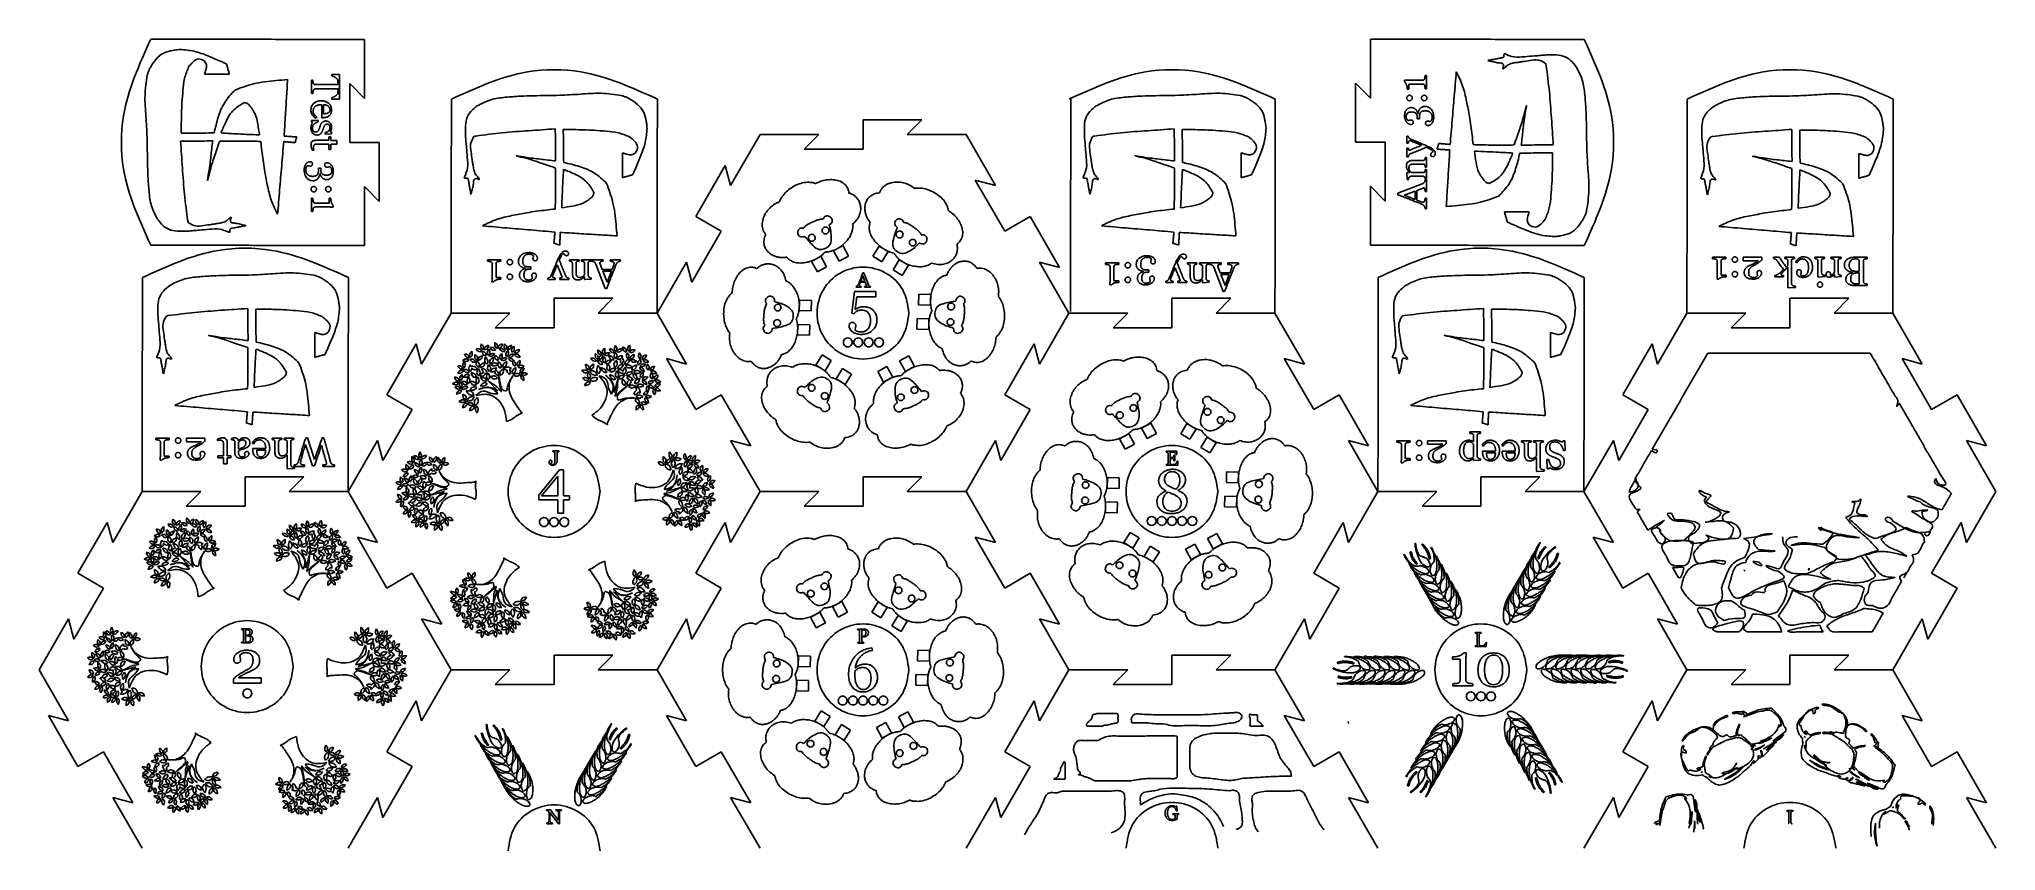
# Model space of a CAD drawing. Extents: x 1 to 437, y 7 to 187.
import ezdxf

# ---------------------------------------------------------------- set-up
doc = ezdxf.new("R2010")
doc.units = 0
doc.layers.add('Base', color=7, linetype='CONTINUOUS')
doc.layers.add('Test', color=7, linetype='CONTINUOUS')

msp = doc.modelspace()

# ---------------------------------------------------------------- linework, layer by layer
at = {"layer": 'Base', "color": 1}
for p, q in [((297.40321, 187.142296), (297.40321, 174.047185)), ((297.40321, 174.047185), (294.129319, 177.320963)), ((294.129319, 177.320963), (294.129319, 164.225821)), ((155.043341, 154.566641), (161.590894, 165.907338)), ((174.686005, 165.907338), (161.590894, 165.907338)), ((171.41223, 162.63356), (174.686005, 165.907338)), ((197.602452, 169.181239), (184.507341, 169.181239)), ((184.507341, 169.181239), (184.507341, 162.63356)), ((194.328675, 165.907338), (197.602452, 169.181239)), ((207.423786, 165.907338), (194.328675, 165.907338)), ((207.423653, 165.907343), (213.971211, 154.566644)), ((184.507341, 162.63356), (171.41223, 162.63356)), ((294.129319, 164.225821), (300.676987, 164.225821)), ((300.676987, 164.225821), (300.676987, 151.13071)), ((147.297515, 147.698001), (153.845074, 159.038703)), ((153.845074, 159.038703), (155.043341, 154.566641)), ((213.971211, 154.566644), (209.499033, 155.764869)), ((209.499033, 155.764869), (216.046586, 144.424167)), ((300.676987, 151.13071), (297.40321, 154.404487)), ((297.40321, 154.404487), (297.40321, 141.309379)), ((146.420408, 133.083465), (152.967964, 144.424161)), ((152.967964, 144.424161), (147.297515, 147.698001)), ((216.046586, 144.424167), (221.717035, 147.69801)), ((221.717035, 147.69801), (228.264587, 136.357308)), ((138.674452, 126.214893), (145.222005, 137.555589)), ((145.222005, 137.555589), (146.420408, 133.083465)), ((228.264587, 136.357308), (223.792545, 137.555595)), ((223.792545, 137.555595), (230.3401, 126.214899)), ((128.853116, 129.488795), (115.758005, 129.488795)), ((115.758005, 129.488795), (115.758005, 122.941115)), ((125.579341, 126.214893), (128.853116, 129.488795)), ((266.351684, 129.488801), (253.256545, 129.488801)), ((253.256545, 129.488801), (253.256545, 122.941121)), ((263.077909, 126.214899), (266.351684, 129.488801)), ((403.850433, 129.488801), (390.755293, 129.488801)), ((390.755293, 129.488801), (390.755293, 122.941121)), ((400.576655, 126.214899), (403.850433, 129.488801)), ((86.294008, 114.874197), (92.841564, 126.214893)), ((105.936675, 126.214893), (92.841564, 126.214893)), ((102.662894, 122.941115), (105.936675, 126.214893)), ((115.758005, 122.941115), (102.662894, 122.941115)), ((138.674452, 126.214893), (125.579341, 126.214893)), ((138.674452, 126.214893), (145.222005, 114.874191)), ((194.09638, 125.691295), (194.09638, 125.691295)), ((223.792573, 114.874202), (230.340131, 126.214899)), ((243.435211, 126.214899), (230.3401, 126.214899)), ((240.161434, 122.941121), (243.435211, 126.214899)), ((253.256545, 122.941121), (240.161434, 122.941121)), ((276.17302, 126.214899), (263.077909, 126.214899)), ((276.17302, 126.214899), (282.72057, 114.874199)), ((361.291322, 114.874202), (367.838877, 126.214899)), ((380.93396, 126.214899), (367.838849, 126.214899)), ((377.660182, 122.941121), (380.93396, 126.214899)), ((390.755293, 122.941121), (377.660182, 122.941121)), ((413.671766, 126.214899), (400.576655, 126.214899)), ((413.671766, 126.214899), (420.219322, 114.874202)), ((78.548182, 108.005557), (85.09574, 119.346259)), ((85.09574, 119.346259), (86.294008, 114.874197)), ((216.046753, 108.005565), (222.594308, 119.346264)), ((222.594308, 119.346264), (223.792573, 114.874202)), ((353.545479, 108.005565), (360.093034, 119.346264)), ((360.093034, 119.346264), (361.291322, 114.874202)), ((145.222005, 114.874191), (140.749833, 116.072419)), ((140.749833, 116.072419), (147.297388, 104.731717)), ((282.72057, 114.874199), (278.248401, 116.072425)), ((278.248401, 116.072425), (284.795948, 104.731725)), ((420.219322, 114.874202), (415.747144, 116.072425)), ((415.747144, 116.072425), (422.294699, 104.731725)), ((77.671072, 93.39102), (84.218628, 104.731717)), ((84.218628, 104.731717), (78.548182, 108.005557)), ((147.297388, 104.731717), (152.967828, 108.005557)), ((152.967828, 108.005557), (159.515387, 96.664843)), ((215.169643, 93.391026), (221.717198, 104.731725)), ((221.717198, 104.731725), (216.046753, 108.005565)), ((284.795948, 104.731725), (290.466413, 108.005565)), ((290.466413, 108.005565), (297.013969, 96.664863)), ((352.668388, 93.391026), (359.215944, 104.731725)), ((359.215944, 104.731725), (353.545479, 108.005565)), ((422.294699, 104.731725), (427.965136, 108.005565)), ((427.965136, 108.005565), (434.512692, 96.664866)), ((69.925119, 86.522448), (76.472675, 97.863145)), ((76.472675, 97.863145), (77.671072, 93.39102)), ((159.515387, 96.664843), (155.043341, 97.863145)), ((155.043341, 97.863145), (161.590894, 86.522451)), ((207.423684, 86.522454), (213.971243, 97.863151)), ((213.971243, 97.863151), (215.169643, 93.391026)), ((297.013969, 96.664863), (292.541904, 97.863151)), ((292.541904, 97.863151), (299.089459, 86.522454)), ((344.922433, 86.522454), (351.469988, 97.863151)), ((351.469988, 97.863151), (352.668388, 93.391026)), ((434.512692, 96.664866), (430.040655, 97.863151)), ((430.040655, 97.863151), (436.58821, 86.522454)), ((60.103786, 89.79635), (47.008675, 89.79635)), ((47.008675, 89.79635), (47.008675, 83.248671)), ((56.830008, 86.522448), (60.103786, 89.79635)), ((197.602486, 89.79635), (184.507372, 89.79635)), ((184.507372, 89.79635), (184.507372, 83.248671)), ((194.328709, 86.522448), (197.602486, 89.79635)), ((335.101099, 89.796356), (322.005932, 89.796356)), ((322.005932, 89.796356), (322.005932, 83.248676)), ((331.827322, 86.522454), (335.101099, 89.796356)), ((17.544678, 75.181752), (24.092233, 86.522448)), ((37.187341, 86.522448), (24.092233, 86.522448)), ((33.913564, 83.248671), (37.187341, 86.522448)), ((47.008675, 83.248671), (33.913564, 83.248671)), ((69.925119, 86.522448), (56.830008, 86.522448)), ((69.925119, 86.522448), (76.472675, 75.181749)), ((155.043372, 75.181752), (161.590931, 86.522448)), ((174.686039, 86.522448), (161.590931, 86.522448)), ((171.412261, 83.248671), (174.686039, 86.522448)), ((184.507372, 83.248671), (171.412261, 83.248671)), ((207.42382, 86.522448), (194.328709, 86.522448)), ((207.423684, 86.522454), (213.971243, 75.181755)), ((292.541988, 75.181758), (299.089544, 86.522454)), ((312.184598, 86.522454), (299.089487, 86.522454)), ((308.910821, 83.248676), (312.184598, 86.522454)), ((322.005932, 83.248676), (308.910821, 83.248676)), ((344.922433, 86.522454), (331.827322, 86.522454)), ((344.922433, 86.522454), (351.469988, 75.181758)), ((430.040711, 75.181758), (436.588267, 86.522454)), ((9.798852, 68.313112), (16.346407, 79.653814)), ((16.346407, 79.653814), (17.544678, 75.181752)), ((147.297549, 68.313112), (153.845108, 79.653814)), ((153.845108, 79.653814), (155.043372, 75.181752)), ((284.796145, 68.313121), (291.343701, 79.65382)), ((291.343701, 79.65382), (292.541988, 75.181758)), ((422.294897, 68.313121), (428.842452, 79.65382)), ((428.842452, 79.65382), (430.040711, 75.181758)), ((76.472675, 75.181749), (72.000497, 76.379974)), ((72.000497, 76.379974), (78.548052, 65.039272)), ((213.971243, 75.181755), (209.499067, 76.37998)), ((209.499067, 76.37998), (216.04662, 65.039281)), ((351.469988, 75.181758), (346.99781, 76.37998)), ((346.99781, 76.37998), (353.545366, 65.039281)), ((15.469297, 65.039272), (9.798852, 68.313112)), ((78.548052, 65.039272), (84.218498, 68.313112)), ((84.218498, 68.313112), (90.766053, 56.972402)), ((152.967995, 65.039272), (147.297549, 68.313112)), ((216.04662, 65.039281), (221.717068, 68.313121)), ((221.717068, 68.313121), (228.264621, 56.972419)), ((290.466611, 65.039281), (284.796145, 68.313121)), ((353.545366, 65.039281), (359.215803, 68.313121)), ((359.215803, 68.313121), (365.763358, 56.972424)), ((427.965334, 65.039281), (422.294897, 68.313121)), ((8.921742, 53.698576), (15.469297, 65.039272)), ((146.420439, 53.698576), (152.967995, 65.039272)), ((283.919027, 53.698584), (290.466611, 65.039281)), ((421.417778, 53.698584), (427.965334, 65.039281)), ((1.17579, 46.830004), (7.723343, 58.1707)), ((7.723343, 58.1707), (8.921742, 53.698576)), ((90.766053, 56.972402), (86.294008, 58.1707)), ((86.294008, 58.1707), (92.841564, 46.830007)), ((138.674486, 46.830004), (145.222039, 58.1707)), ((145.222039, 58.1707), (146.420439, 53.698576)), ((228.264621, 56.972419), (223.792573, 58.170709)), ((223.792573, 58.170709), (230.340131, 46.83001)), ((276.173085, 46.83001), (282.720655, 58.170709)), ((282.720655, 58.170709), (283.919027, 53.698584)), ((365.763358, 56.972424), (361.291322, 58.170709)), ((361.291322, 58.170709), (367.838877, 46.83001)), ((413.671822, 46.83001), (420.219378, 58.170709)), ((420.219378, 58.170709), (421.417778, 53.698584)), ((128.85315, 50.103906), (115.758039, 50.103906)), ((115.758039, 50.103906), (115.758039, 43.556226)), ((125.579372, 46.830004), (128.85315, 50.103906)), ((266.35182, 50.103909), (253.256709, 50.103909)), ((253.256709, 50.103909), (253.256709, 43.556232)), ((263.078039, 46.830007), (266.35182, 50.103909)), ((333.230361, 47.900318), (333.230361, 47.900318)), ((403.850489, 50.103914), (390.75535, 50.103914)), ((390.75535, 50.103914), (390.75535, 43.556232)), ((400.576711, 46.83001), (403.850489, 50.103914)), ((1.17579, 46.830004), (7.723343, 35.489305)), ((86.294039, 35.489307), (92.841597, 46.830004)), ((105.936709, 46.830004), (92.841597, 46.830004)), ((102.662931, 43.556226), (105.936709, 46.830004)), ((115.758039, 43.556226), (102.662931, 43.556226)), ((138.674486, 46.830004), (125.579372, 46.830004)), ((138.674486, 46.830004), (145.222039, 35.489305)), ((223.792709, 35.489313), (230.340261, 46.830007)), ((243.435372, 46.830007), (230.340261, 46.830007)), ((240.161597, 43.556232), (243.435372, 46.830007)), ((253.256709, 43.556232), (240.161597, 43.556232)), ((276.17315, 46.830007), (263.078039, 46.830007)), ((276.173085, 46.83001), (282.720655, 35.48931)), ((361.291378, 35.489313), (367.838934, 46.83001)), ((380.934016, 46.83001), (367.838905, 46.83001)), ((377.660239, 43.556232), (380.934016, 46.83001)), ((390.75535, 43.556232), (377.660239, 43.556232)), ((413.671822, 46.83001), (400.576711, 46.83001)), ((413.671822, 46.83001), (420.219378, 35.489313)), ((78.548216, 28.620665), (85.095771, 39.96137)), ((85.095771, 39.96137), (86.294039, 35.489307)), ((216.046885, 28.620665), (222.594438, 39.961375)), ((222.594438, 39.961375), (223.792709, 35.489313)), ((353.545563, 28.620665), (360.093119, 39.961375)), ((360.093119, 39.961375), (361.291378, 35.489313)), ((7.723343, 35.489305), (3.251165, 36.68753)), ((3.251165, 36.68753), (9.798722, 25.346831)), ((145.222039, 35.489305), (140.749861, 36.68753)), ((140.749861, 36.68753), (147.297419, 25.346831)), ((282.720655, 35.48931), (278.248466, 36.687536)), ((278.248466, 36.687536), (284.796032, 25.346831)), ((420.219378, 35.489313), (415.7472, 36.687536)), ((415.7472, 36.687536), (422.294756, 25.346831)), ((9.798722, 25.346831), (15.469168, 28.620665)), ((15.469168, 28.620665), (22.016723, 17.27996)), ((84.218661, 25.346831), (78.548216, 28.620665)), ((147.297419, 25.346831), (152.967862, 28.620665)), ((152.967862, 28.620665), (159.515421, 17.27996)), ((221.717325, 25.346831), (216.046885, 28.620665)), ((284.796032, 25.346831), (290.46647, 28.620665)), ((290.46647, 28.620665), (297.014025, 17.279988)), ((359.216, 25.346831), (353.545563, 28.620665)), ((422.294756, 25.346831), (427.965193, 28.620665)), ((427.965193, 28.620665), (434.512748, 17.279988)), ((77.671106, 14.006126), (84.218661, 25.346831)), ((215.169773, 14.006154), (221.717325, 25.346831)), ((352.668445, 14.006154), (359.216, 25.346831)), ((22.016723, 17.27996), (17.544678, 18.478247)), ((17.544678, 18.478247), (24.092233, 7.137571)), ((69.92515, 7.137571), (76.472706, 18.478247)), ((76.472706, 18.478247), (77.671106, 14.006126)), ((159.515421, 17.27996), (155.043372, 18.478247)), ((155.043372, 18.478247), (161.590931, 7.137571)), ((207.42382, 7.137571), (213.971372, 18.478276)), ((213.971372, 18.478276), (215.169773, 14.006154)), ((297.014025, 17.279988), (292.541988, 18.478276)), ((292.541988, 18.478276), (299.089544, 7.137571)), ((344.922489, 7.137571), (351.470045, 18.478276)), ((351.470045, 18.478276), (352.668445, 14.006154)), ((434.512748, 17.279988), (430.040711, 18.478276)), ((430.040711, 18.478276), (436.588267, 7.137571))]:
    msp.add_line(p, q, dxfattribs=at)
at = {"layer": 'Base', "color": 3}
for p, q in [((309.579913, 179.029279), (309.89301, 179.029274)), ((309.89301, 179.029274), (309.89301, 176.057121)), ((336.447412, 181.571664), (336.319678, 181.811807)), ((336.51475, 181.31211), (336.447412, 181.571664)), ((342.97239, 181.299503), (343.213351, 181.003706)), ((56.465792, 178.159637), (56.465792, 178.159637)), ((305.020246, 177.675491), (305.020246, 178.041496)), ((305.575885, 176.039482), (305.575885, 176.282018)), ((305.946302, 176.039482), (305.575885, 176.039482)), ((309.041913, 177.137504), (305.946302, 177.137504)), ((305.946302, 177.137504), (305.946302, 176.039482)), ((306.131496, 174.654829), (306.131496, 174.654829)), ((306.378441, 178.001816), (308.993427, 178.001816)), ((309.385885, 174.654829), (309.385885, 174.654829)), ((309.89301, 176.057121), (309.579913, 176.057121)), ((98.377381, 172.051304), (98.673178, 172.29226)), ((98.377381, 172.051304), (98.673178, 172.29226)), ((236.101822, 172.051304), (236.397622, 172.29226)), ((307.974774, 170.606704), (308.04533, 170.606704)), ((308.345191, 169.984935), (308.345191, 169.40726)), ((373.499098, 171.925978), (373.794895, 172.166933)), ((41.670608, 166.264724), (41.670608, 166.264724)), ((98.10522, 165.52634), (97.865077, 165.398592)), ((98.10522, 165.52634), (97.865077, 165.398592)), ((98.364774, 165.59367), (98.10522, 165.52634)), ((98.364774, 165.59367), (98.10522, 165.52634)), ((235.829661, 165.52634), (235.589521, 165.398592)), ((236.089218, 165.59367), (235.829661, 165.52634)), ((305.54501, 163.97889), (305.54501, 165.592849)), ((305.54501, 165.592849), (305.818427, 165.592849)), ((307.838066, 169.40726), (307.838066, 169.790907)), ((308.345191, 169.40726), (307.838066, 169.40726)), ((311.502552, 169.795316), (311.502552, 169.795316)), ((373.486482, 165.468344), (373.226923, 165.401011)), ((305.827232, 163.97889), (305.54501, 163.97889)), ((305.54501, 160.931774), (305.54501, 162.916149)), ((305.54501, 162.916149), (305.853705, 162.916149)), ((329.087282, 161.798566), (329.087282, 161.798566)), ((373.226923, 165.401011), (372.98678, 165.273266)), ((117.878315, 158.166199), (117.878315, 158.166199)), ((117.878315, 158.166199), (117.878315, 158.166199)), ((255.602763, 158.166199), (255.602763, 158.166199)), ((305.492094, 157.386357), (305.553844, 157.448093)), ((305.589122, 155.939968), (305.492094, 157.386357)), ((305.836066, 160.931774), (305.54501, 160.931774)), ((305.553844, 157.448093), (306.166774, 157.448093)), ((306.166774, 157.448093), (306.166774, 157.470135)), ((306.607746, 157.448093), (309.108066, 157.448093)), ((306.854691, 160.160065), (309.116899, 160.160065)), ((309.152177, 159.326635), (306.916441, 159.326635)), ((309.601955, 160.790654), (309.89301, 160.790663)), ((309.89301, 158.660768), (309.601955, 158.660768)), ((309.601955, 158.118371), (309.89301, 158.118371)), ((309.89301, 160.790663), (309.89301, 158.660768)), ((309.89301, 158.118371), (309.89301, 155.988477)), ((311.312927, 161.002327), (311.312927, 161.002329)), ((393.000032, 158.04087), (393.000032, 158.04087)), ((303.547413, 152.862016), (308.944913, 154.947816)), ((303.547413, 152.509238), (303.547413, 152.862016)), ((307.335372, 153.347052), (304.91001, 152.398963)), ((304.91001, 152.398963), (307.335372, 151.46851)), ((305.875746, 155.939968), (305.589122, 155.939968)), ((309.152177, 156.627885), (306.466635, 156.627885)), ((307.335372, 151.46851), (307.335372, 153.347052)), ((309.130107, 154.026177), (307.72783, 153.50583)), ((307.72783, 153.50583), (307.72783, 151.314199)), ((309.579913, 155.869447), (309.89301, 155.869413)), ((309.89301, 153.263268), (309.579913, 153.263268)), ((309.89301, 155.988477), (309.601955, 155.988477)), ((309.89301, 155.869413), (309.89301, 153.263268)), ((309.579913, 151.777224), (309.89301, 151.777224)), ((309.89301, 149.422433), (309.579913, 149.422433)), ((309.89301, 151.777224), (309.89301, 149.422433)), ((314.292093, 149.903653), (314.292093, 149.903653)), ((27.7855, 146.763786), (27.544543, 147.059584)), ((34.243134, 146.75118), (34.310464, 146.491625)), ((34.310464, 146.491625), (34.438212, 146.251483)), ((191.615986, 146.508604), (191.615986, 146.508604)), ((110.188527, 139.659327), (110.188527, 139.659327)), ((118.981516, 139.469711), (118.981514, 139.469711)), ((129.773231, 143.371015), (129.773231, 143.371015)), ((129.773231, 143.371015), (129.773231, 143.371015)), ((170.172524, 143.468371), (170.172524, 143.468371)), ((177.958843, 140.083965), (180.030174, 141.212137)), ((179.229351, 137.751398), (177.958843, 140.083965)), ((180.030174, 141.212137), (181.300679, 138.879562)), ((186.69703, 138.851664), (188.081847, 141.118241)), ((188.081847, 141.118241), (190.094531, 139.888503)), ((190.094531, 139.888503), (188.709721, 137.621926)), ((267.497676, 143.371015), (267.497676, 143.371015)), ((404.894937, 143.245686), (404.894937, 143.245686)), ((100.954563, 137.736689), (100.954566, 138.04978)), ((100.954566, 138.04978), (103.926719, 138.04978)), ((101.982027, 134.53523), (101.982027, 137.150197)), ((102.846338, 137.198702), (102.846338, 134.103077)), ((103.926719, 138.04978), (103.926719, 137.736689)), ((105.329014, 137.542661), (105.329014, 137.542661)), ((109.377139, 136.13155), (109.377139, 136.202105)), ((109.998905, 136.501966), (110.57658, 136.501966)), ((110.57658, 135.99485), (110.192936, 135.99485)), ((110.57658, 136.501966), (110.57658, 135.99485)), ((119.193177, 138.04978), (121.323075, 138.04978)), ((119.193189, 137.758739), (119.193177, 138.04978)), ((119.823778, 135.01148), (119.823778, 137.273669)), ((120.657205, 137.308947), (120.657205, 135.073216)), ((121.323075, 138.04978), (121.323075, 137.758739)), ((121.865469, 137.758739), (121.865469, 138.04978)), ((121.865469, 138.04978), (123.995366, 138.04978)), ((122.53575, 134.764536), (122.53575, 137.26485)), ((123.355955, 137.308947), (123.355955, 134.623425)), ((123.995366, 138.04978), (123.995366, 137.758739)), ((124.114396, 137.736689), (124.114427, 138.04978)), ((124.114427, 138.04978), (126.720575, 138.04978)), ((127.121824, 131.704189), (125.036024, 137.101689)), ((125.957663, 137.286897), (126.47801, 135.884605)), ((126.47801, 135.884605), (128.669644, 135.884605)), ((126.636791, 135.492141), (127.584877, 133.066794)), ((128.51533, 135.492141), (126.636791, 135.492141)), ((126.720575, 138.04978), (126.720575, 137.736689)), ((127.584877, 133.066794), (128.51533, 135.492141)), ((128.206619, 137.736689), (128.206619, 138.04978)), ((128.206619, 138.04978), (130.56141, 138.04978)), ((130.56141, 138.04978), (130.56141, 137.736689)), ((173.073644, 137.712536), (175.144975, 138.8407)), ((174.344152, 135.379961), (173.073644, 137.712536)), ((176.415483, 136.50813), (174.344152, 135.379961)), ((175.144975, 138.8407), (176.415483, 136.50813)), ((181.300679, 138.879562), (179.229351, 137.751398)), ((184.490783, 135.157739), (184.667172, 135.157739)), ((184.667172, 135.157739), (185.710074, 132.458989)), ((188.709721, 137.621926), (186.69703, 138.851664)), ((191.193352, 135.806675), (192.578163, 138.073253)), ((193.20604, 134.576937), (191.193352, 135.806675)), ((192.578163, 138.073253), (194.590853, 136.843515)), ((194.590853, 136.843515), (193.20604, 134.576937)), ((238.453117, 137.042634), (238.45312, 137.355722)), ((238.45312, 137.355722), (241.425276, 137.355722)), ((239.480578, 133.841175), (239.480578, 136.456139)), ((240.344892, 136.504647), (240.344892, 133.409022)), ((241.425276, 137.355722), (241.425276, 137.042634)), ((242.827567, 136.848606), (242.827567, 136.848606)), ((246.875692, 135.437495), (246.875692, 135.50805)), ((247.497462, 135.807911), (248.075137, 135.807911)), ((247.687078, 138.965272), (247.687078, 138.965272)), ((248.075137, 135.300792), (247.691489, 135.300792)), ((248.075137, 135.807911), (248.075137, 135.300792)), ((256.480067, 138.775653), (256.480067, 138.775653)), ((256.691731, 137.355722), (258.821628, 137.355722)), ((256.691742, 137.064681), (256.691731, 137.355722)), ((257.322331, 134.317425), (257.322331, 136.579611)), ((258.155762, 136.614889), (258.155762, 134.379161)), ((258.821628, 137.355722), (258.821628, 137.064681)), ((259.364026, 137.064681), (259.364026, 137.355722)), ((259.364026, 137.355722), (261.493917, 137.355722)), ((260.034303, 134.070481), (260.034303, 136.570792)), ((260.854512, 136.614889), (260.854512, 133.92937)), ((261.493917, 137.355722), (261.493917, 137.064681)), ((261.612947, 137.042634), (261.612981, 137.355722)), ((261.612981, 137.355722), (264.219128, 137.355722)), ((264.620381, 131.010134), (262.534581, 136.407634)), ((263.45622, 136.592842), (263.976564, 135.19055)), ((263.976564, 135.19055), (266.168197, 135.19055)), ((264.219128, 137.355722), (264.219128, 137.042634)), ((265.705172, 137.042634), (265.705172, 137.355722)), ((265.705172, 137.355722), (268.059961, 137.355722)), ((268.059961, 137.355722), (268.059961, 137.042634)), ((373.552974, 138.614154), (376.525141, 138.614154)), ((373.553059, 138.301062), (373.552974, 138.614154)), ((374.580545, 135.099604), (374.580545, 137.714571)), ((375.444766, 137.763076), (375.444766, 134.667451)), ((376.525141, 138.614154), (376.525141, 138.301062)), ((377.927418, 138.107035), (377.927418, 138.107035)), ((380.370419, 138.614154), (384.502321, 138.614154)), ((380.370419, 137.833632), (380.370419, 138.614154)), ((383.761488, 137.833632), (380.370419, 137.833632)), ((384.502321, 138.614154), (384.502321, 138.014432)), ((387.082002, 138.614154), (388.396113, 138.614154)), ((387.082002, 138.323112), (387.082002, 138.614154)), ((389.639641, 138.32311), (389.639641, 138.614154)), ((389.639641, 138.614154), (391.773946, 138.614154)), ((389.948335, 136.44016), (390.309918, 136.77971)), ((390.309918, 136.77971), (390.309918, 137.811585)), ((390.309918, 131.854049), (390.309918, 136.45339)), ((391.130141, 137.873321), (391.130141, 132.819776)), ((391.773946, 138.614154), (391.773946, 138.32311)), ((392.320752, 137.41471), (392.03853, 137.599918)), ((393.78921, 138.728807), (393.78921, 138.728807)), ((396.333613, 138.614154), (398.437044, 138.614154)), ((396.333613, 138.32311), (396.333613, 138.614154)), ((396.977418, 134.274985), (396.977418, 137.820404)), ((397.797641, 137.873321), (397.797641, 135.187799)), ((398.437044, 138.614154), (398.437044, 138.32311)), ((399.856904, 138.32311), (399.856904, 138.614154)), ((399.856904, 138.614154), (402.149959, 138.614154)), ((400.690334, 135.298043), (400.690334, 137.829221)), ((401.510528, 137.873321), (401.510528, 135.187799)), ((402.149959, 138.614154), (402.149959, 138.32311)), ((403.508238, 135.699326), (403.508238, 135.699326)), ((403.962418, 136.753251), (403.962418, 136.753251)), ((404.703252, 135.236307), (404.703252, 135.275993)), ((404.994308, 138.614154), (407.957641, 138.614154)), ((406.16728, 135.126062), (405.607266, 135.126062)), ((406.16728, 135.50089), (406.16728, 137.705751)), ((406.16728, 132.722762), (406.16728, 135.126062)), ((407.106572, 137.763076), (407.106572, 133.26516)), ((407.957641, 138.614154), (407.957641, 138.301062)), ((29.934987, 132.091778), (30.230784, 132.332734)), ((102.308352, 133.177036), (101.942344, 133.177036)), ((102.846338, 134.103077), (103.944361, 134.103077)), ((103.944361, 133.732661), (103.701825, 133.732661)), ((103.944361, 134.103077), (103.944361, 133.732661)), ((105.329014, 134.288286), (105.329014, 134.288286)), ((114.390991, 133.701794), (114.390991, 133.975197)), ((116.004952, 133.701794), (114.390991, 133.701794)), ((116.004952, 133.984016), (116.004952, 133.701794)), ((117.067691, 133.701794), (117.067691, 134.010475)), ((119.052066, 133.701794), (117.067691, 133.701794)), ((119.052066, 133.992836), (119.052066, 133.701794)), ((122.53575, 134.323564), (122.513708, 134.323564)), ((122.53575, 133.710614), (122.53575, 134.323564)), ((122.597486, 133.648877), (122.53575, 133.710614)), ((124.043875, 133.745891), (122.597486, 133.648877)), ((124.043875, 134.032522), (124.043875, 133.745891)), ((127.474605, 131.704189), (127.121824, 131.704189)), ((182.030167, 126.19512), (182.592404, 130.970851)), ((182.592404, 130.970851), (187.328449, 130.970851)), ((182.947383, 131.984955), (182.947383, 132.1415)), ((184.124778, 131.984955), (182.947383, 131.984955)), ((184.989095, 133.067542), (183.893279, 133.067542)), ((184.435674, 134.476449), (183.97045, 133.263774)), ((183.97045, 133.263774), (184.90972, 133.263774)), ((184.124778, 132.1415), (184.124778, 131.984955)), ((184.90972, 133.263774), (184.435674, 134.476449)), ((184.867827, 131.984955), (184.867827, 132.1415)), ((186.1709, 131.984955), (184.867827, 131.984955)), ((185.24927, 132.366398), (184.989095, 133.067542)), ((186.170886, 132.141498), (186.1709, 131.984955)), ((187.328449, 130.970851), (187.328449, 129.793454)), ((239.806903, 132.482981), (239.440901, 132.482981)), ((240.344892, 133.409022), (241.442915, 133.409022)), ((241.442915, 133.038606), (241.200378, 133.038606)), ((241.442915, 133.409022), (241.442915, 133.038606)), ((242.827567, 133.594231), (242.827567, 133.594231)), ((251.889545, 133.007739), (251.889545, 133.281142)), ((253.503506, 133.007739), (251.889545, 133.007739)), ((253.503506, 133.289961), (253.503506, 133.007739)), ((254.566245, 133.007739), (254.566245, 133.31642)), ((256.55062, 133.007739), (254.566245, 133.007739)), ((256.55062, 133.298781), (256.55062, 133.007739)), ((260.034303, 133.629509), (260.012262, 133.629509)), ((260.034303, 133.016559), (260.034303, 133.629509)), ((260.09604, 132.954822), (260.034303, 133.016559)), ((261.542428, 133.051836), (260.09604, 132.954822)), ((261.542428, 133.338467), (261.542428, 133.051836)), ((264.135342, 134.798086), (265.083431, 132.372739)), ((266.013887, 134.798086), (264.135342, 134.798086)), ((264.973158, 131.010134), (264.620381, 131.010134)), ((265.083431, 132.372739), (266.013887, 134.798086)), ((304.932306, 132.091654), (305.228103, 132.33261)), ((374.906766, 133.74141), (374.540752, 133.74141)), ((375.444766, 134.667451), (376.54278, 134.667451)), ((376.54278, 134.297035), (376.300238, 134.297035)), ((376.54278, 134.667451), (376.54278, 134.297035)), ((377.927418, 134.85266), (377.927418, 134.85266)), ((387.421572, 134.266168), (387.421572, 134.539571)), ((389.335377, 134.266168), (387.421572, 134.266168)), ((389.335377, 134.54839), (389.335377, 134.266168)), ((390.371669, 131.787901), (390.309918, 131.854049)), ((391.98121, 131.889326), (390.371669, 131.787901)), ((391.98121, 132.171549), (391.98121, 131.889326)), ((396.889224, 132.497868), (396.889224, 132.497868)), ((397.039169, 134.213251), (396.977418, 134.274985)), ((398.573752, 134.310265), (397.039169, 134.213251)), ((398.573752, 134.596896), (398.573752, 134.310265)), ((398.82064, 134.826201), (398.820696, 134.826201)), ((400.690334, 134.887937), (400.668321, 134.887937)), ((400.690334, 134.274985), (400.690334, 134.887937)), ((400.752056, 134.213251), (400.690334, 134.274985)), ((402.198445, 134.310265), (400.752056, 134.213251)), ((402.198445, 134.596896), (402.198445, 134.310265)), ((404.570974, 134.755646), (404.570974, 134.755646)), ((407.926766, 132.356757), (405.038391, 132.356757)), ((407.926766, 132.669846), (407.926766, 132.356757)), ((170.318179, 126.74498), (170.376822, 129.102887)), ((172.973498, 126.678988), (170.318179, 126.74498)), ((170.376822, 129.102887), (173.032141, 129.036892)), ((173.032141, 129.036892), (172.973498, 126.678988)), ((183.128186, 129.793454), (182.784231, 126.98887)), ((187.328449, 129.793454), (183.128186, 129.793454)), ((186.594231, 126.975643), (186.594231, 126.975643)), ((196.852072, 128.024019), (196.910712, 130.381927)), ((199.50739, 127.958027), (196.852072, 128.024019)), ((196.910712, 130.381927), (199.566033, 130.315932)), ((199.566033, 130.315932), (199.50739, 127.958027)), ((206.001293, 129.95046), (206.001293, 129.95046)), ((29.662826, 125.566812), (29.422683, 125.439067)), ((29.92238, 125.634145), (29.662826, 125.566812)), ((169.929299, 121.328557), (169.987942, 123.686464)), ((169.987942, 123.686464), (172.643264, 123.620472)), ((172.643264, 123.620472), (172.584621, 121.262562)), ((182.47334, 126.023143), (182.030167, 126.19512)), ((196.463192, 122.607596), (196.521835, 124.965504)), ((199.118514, 122.541601), (196.463192, 122.607596)), ((196.521835, 124.965504), (199.177154, 124.899509)), ((199.177154, 124.899509), (199.118514, 122.541601)), ((304.660131, 125.566688), (304.419988, 125.438943)), ((304.91969, 125.63402), (304.660131, 125.566688)), ((49.435924, 118.206671), (49.435924, 118.206671)), ((97.434222, 117.702859), (97.434222, 117.702859)), ((98.748319, 118.249676), (98.748319, 118.249662)), ((99.559708, 119.334456), (99.559708, 119.334456)), ((99.815472, 117.755773), (99.815472, 117.755773)), ((101.191306, 119.052234), (101.191306, 119.052234)), ((101.341236, 118.170287), (101.341236, 118.170287)), ((101.826306, 118.558345), (101.826306, 118.558345)), ((102.637694, 119.634303), (102.637694, 119.634303)), ((103.925333, 118.293776), (103.925333, 118.293759)), ((104.269292, 119.352095), (104.269292, 119.352095)), ((104.736722, 119.378537), (104.736722, 119.378537)), ((105.486375, 117.870426), (105.486375, 117.870426)), ((106.368319, 119.096331), (106.368319, 119.096331)), ((106.782833, 118.814109), (106.782833, 118.814109)), ((108.114569, 118.064456), (108.114569, 118.064456)), ((126.947749, 118.382004), (126.947749, 118.382004)), ((128.955312, 117.850554), (128.955312, 117.850554)), ((129.593495, 118.738386), (129.593495, 118.738386)), ((130.933455, 118.269587), (130.933455, 118.269587)), ((131.695049, 118.220469), (131.695049, 118.220469)), ((132.534798, 119.041366), (132.534798, 119.041366)), ((133.817374, 117.948773), (133.817374, 117.948773)), ((163.49404, 121.694029), (163.49404, 121.694029)), ((172.584621, 121.262562), (169.929299, 121.328557)), ((182.104693, 119.68293), (182.104693, 119.68293)), ((184.425192, 119.68293), (184.425192, 119.68293)), ((186.74568, 119.68293), (186.74568, 119.68293)), ((189.066176, 119.68293), (189.066176, 119.68293)), ((324.43324, 118.206547), (324.43324, 118.206547)), ((94.638458, 114.439676), (94.638458, 114.439676)), ((95.08825, 113.443079), (95.08825, 113.443079)), ((95.714431, 115.365718), (95.714431, 115.365718)), ((95.846722, 117.138412), (95.846722, 117.138412)), ((95.917278, 113.663565), (95.917278, 113.663565)), ((96.137764, 116.000718), (96.137764, 116.000718)), ((97.099083, 114.668984), (97.099083, 114.668984)), ((97.372486, 115.938984), (97.372486, 115.938984)), ((98.183875, 117.014954), (98.183875, 117.014954)), ((98.536653, 115.630301), (98.536653, 115.630301)), ((98.907069, 113.848776), (98.907069, 113.848776)), ((99.621444, 113.884065), (99.621444, 113.884051)), ((99.815472, 116.732734), (99.815472, 116.732734)), ((100.432833, 116.388776), (100.432833, 116.388776)), ((101.244222, 114.801276), (101.244222, 114.801276)), ((102.082069, 117.182509), (102.082069, 117.182509)), ((102.276097, 116.406412), (102.276097, 116.406412)), ((102.567139, 116.794468), (102.567139, 116.794468)), ((102.990472, 113.998704), (102.990472, 113.998704)), ((103.360889, 115.453912), (103.360889, 115.453912)), ((104.092903, 117.200148), (104.092903, 117.200148)), ((104.480958, 113.778218), (104.480958, 113.778218)), ((104.657347, 116.212387), (104.657347, 116.212387)), ((105.204153, 115.471551), (105.204153, 115.471551)), ((105.309986, 114.166276), (105.309986, 114.166276)), ((105.927347, 116.150651), (105.927347, 116.150651)), ((106.818111, 117.111968), (106.818111, 117.111968)), ((107.223806, 117.094329), (107.223806, 117.094329)), ((107.259083, 114.104537), (107.259083, 114.104537)), ((108.202764, 115.692037), (108.202764, 115.692037)), ((108.290958, 114.589609), (108.290958, 114.589609)), ((109.102347, 113.998704), (109.102347, 113.998704)), ((123.462017, 114.312385), (123.462017, 114.312385)), ((124.547777, 114.918878), (124.547777, 114.918878)), ((125.008778, 115.796067), (125.00879, 115.796073)), ((125.448622, 116.762878), (125.448622, 116.762878)), ((125.811128, 114.212357), (125.811128, 114.212357)), ((126.112408, 117.553468), (126.112408, 117.553468)), ((126.352297, 115.268221), (126.352297, 115.268221)), ((126.638262, 116.889608), (126.638262, 116.889608)), ((127.044823, 116.238343), (127.044808, 116.238335)), ((127.23519, 113.527336), (127.23519, 113.527336)), ((127.986443, 114.5721), (127.986443, 114.5721)), ((128.234734, 117.281772), (128.234734, 117.281772)), ((128.502018, 115.725207), (128.502018, 115.725207)), ((128.860595, 116.268298), (128.860595, 116.268298)), ((129.55649, 114.022281), (129.55649, 114.022281)), ((129.560772, 117.24284), (129.560772, 117.24284)), ((129.61795, 115.69736), (129.61795, 115.69736)), ((131.022392, 116.722075), (131.022392, 116.722075)), ((131.216061, 114.746209), (131.216061, 114.746209)), ((131.603812, 114.145188), (131.603801, 114.14518)), ((132.258946, 117.120299), (132.258946, 117.120299)), ((132.573703, 115.957763), (132.573703, 115.957763)), ((133.596459, 116.955602), (133.596459, 116.955602)), ((134.167846, 115.401486), (134.167846, 115.401486)), ((134.17865, 114.694858), (134.17865, 114.694858)), ((134.947982, 117.08414), (134.94797, 117.084135)), ((135.053826, 115.913009), (135.053826, 115.913009)), ((135.690664, 113.663446), (135.690664, 113.663446)), ((136.175685, 114.798914), (136.175685, 114.798914)), ((136.293121, 116.923847), (136.293121, 116.923847)), ((136.754289, 114.572859), (136.754289, 114.572859)), ((136.864508, 115.369731), (136.864508, 115.369731)), ((138.091788, 114.408157), (138.091788, 114.408157)), ((174.041782, 114.618833), (175.426599, 116.885411)), ((176.054472, 113.389095), (174.041782, 114.618833)), ((175.426599, 116.885411), (177.439283, 115.65567)), ((177.439283, 115.65567), (176.054472, 113.389095)), ((178.538104, 111.573842), (179.922915, 113.840419)), ((179.922915, 113.840419), (181.935605, 112.610681)), ((187.768365, 113.178021), (189.839693, 114.306188)), ((189.839693, 114.306188), (191.110201, 111.973618)), ((192.653564, 115.549453), (194.724892, 116.677622)), ((193.924072, 113.216883), (192.653564, 115.549453)), ((195.995397, 114.34505), (193.924072, 113.216883)), ((194.724892, 116.677622), (195.995397, 114.34505)), ((93.624222, 111.970206), (93.624222, 111.970206)), ((93.924083, 110.832509), (93.924083, 110.832509)), ((94.276861, 109.862356), (94.276861, 109.862356)), ((94.761931, 110.955984), (94.761931, 110.955984)), ((94.894222, 108.998039), (94.894222, 108.998053)), ((95.220542, 112.534648), (95.220542, 112.534648)), ((95.529222, 110.98244), (95.529222, 110.982428)), ((96.023111, 109.897634), (96.023111, 109.897634)), ((96.411167, 112.569928), (96.411167, 112.569928)), ((96.666931, 108.901037), (96.666931, 108.901037)), ((96.702208, 111.987845), (96.702208, 111.987845)), ((97.284292, 112.940345), (97.284292, 112.940345)), ((97.443042, 110.964787), (97.443042, 110.964787)), ((97.972208, 109.791803), (97.972208, 109.791803)), ((98.704222, 112.049581), (98.704222, 112.049581)), ((99.762556, 111.855553), (99.762556, 111.855553)), ((100.291722, 110.682567), (100.291722, 110.682567)), ((101.023736, 112.940345), (101.023736, 112.940345)), ((102.302556, 112.234787), (102.302556, 112.234787)), ((107.364917, 112.799231), (107.364917, 112.799231)), ((108.352694, 112.331803), (108.352694, 112.331803)), ((109.031792, 112.905067), (109.031792, 112.905067)), ((123.582247, 111.387756), (123.582247, 111.387756)), ((123.75876, 112.528413), (123.75876, 112.528413)), ((123.81423, 110.880111), (123.81423, 110.880111)), ((125.197198, 112.788603), (125.19721, 112.788611)), ((125.510471, 111.716861), (125.510471, 111.716861)), ((129.166372, 111.963958), (129.166372, 111.963958)), ((129.917625, 113.008725), (129.917625, 113.008725)), ((131.487672, 112.458905), (131.487672, 112.458905)), ((131.516052, 110.998639), (131.516052, 110.998639)), ((133.20953, 113.198423), (133.20953, 113.198423)), ((133.387606, 111.284844), (133.387606, 111.284844)), ((133.941905, 109.883802), (133.941905, 109.883802)), ((134.692483, 109.359871), (134.692483, 109.359871)), ((134.833064, 111.691656), (134.833064, 111.691656)), ((135.115557, 113.107364), (135.115557, 113.107364)), ((135.597144, 113.049342), (135.597144, 113.049342)), ((135.769971, 110.104164), (135.769971, 110.104164)), ((136.13815, 110.948127), (136.13815, 110.948127)), ((136.711354, 111.930833), (136.711354, 111.930833)), ((136.719683, 109.817407), (136.719683, 109.817407)), ((137.574678, 112.622763), (137.574666, 112.622757)), ((137.988568, 111.05919), (137.988568, 111.05919)), ((137.997593, 109.526641), (137.997593, 109.526641)), ((138.185164, 109.166481), (138.185164, 109.166481)), ((138.663189, 112.854047), (138.663189, 112.854047)), ((138.919805, 112.462461), (138.919805, 112.462461)), ((139.454049, 110.408264), (139.454049, 110.408264)), ((139.4707, 108.880118), (139.4707, 108.880118)), ((139.491204, 110.908353), (139.491204, 110.908353)), ((180.550792, 110.344104), (178.538104, 111.573842)), ((181.935605, 112.610681), (180.550792, 110.344104)), ((189.038873, 110.845449), (187.768365, 113.178021)), ((191.110201, 111.973618), (189.038873, 110.845449)), ((95.40575, 106.916662), (95.40575, 106.916662)), ((95.423389, 108.160206), (95.423389, 108.160206)), ((97.099083, 106.281662), (97.099083, 106.281662)), ((97.592972, 107.657481), (97.592972, 107.657495)), ((97.998667, 105.55847), (97.998667, 105.55847)), ((98.554292, 105.505553), (98.554292, 105.505553)), ((98.677764, 107.392912), (98.677764, 107.392912)), ((134.536056, 106.896725), (134.536056, 106.896725)), ((134.625139, 105.807571), (134.625139, 105.807571)), ((135.461149, 105.506087), (135.461149, 105.506087)), ((135.613566, 107.641033), (135.613566, 107.641033)), ((136.443545, 105.991805), (136.443545, 105.991805)), ((136.549587, 106.989938), (136.549587, 106.989938)), ((137.460222, 107.617532), (137.460222, 107.617532)), ((177.016653, 104.953741), (177.016653, 104.953741)), ((198.89652, 108.589212), (198.89652, 108.589212)), ((260.124329, 107.025032), (260.124329, 107.025032)), ((61.330837, 103.411487), (61.330837, 103.411487)), ((238.680868, 103.984799), (238.680868, 103.984799)), ((246.467187, 100.600396), (248.538517, 101.728565)), ((247.737695, 98.267826), (246.467187, 100.600396)), ((248.538517, 101.728565), (249.809023, 99.39599)), ((255.205377, 99.368092), (256.59019, 101.63467)), ((256.59019, 101.63467), (258.602872, 100.404931)), ((258.602872, 100.404931), (257.218064, 98.138354)), ((336.328145, 103.411363), (336.328145, 103.411363)), ((27.127435, 98.044188), (27.127443, 98.357276)), ((27.127443, 98.357276), (30.099595, 98.357276)), ((28.154901, 94.842729), (28.154901, 97.457693)), ((29.019215, 97.506201), (29.019215, 94.410576)), ((30.099595, 98.357276), (30.099595, 98.044188)), ((31.50189, 97.85016), (31.50189, 97.85016)), ((33.944876, 98.357276), (38.076784, 98.357276)), ((33.944876, 97.576757), (33.944876, 98.357276)), ((37.335951, 97.576757), (33.944876, 97.576757)), ((38.076784, 98.357276), (38.076784, 97.757554)), ((40.86814, 97.845752), (40.86814, 98.16766)), ((42.199876, 94.450263), (42.199876, 96.880021)), ((43.028904, 97.395957), (43.028904, 94.450263)), ((43.985812, 97.995674), (43.985812, 98.277901)), ((45.515987, 97.814882), (45.542431, 97.814882)), ((45.551265, 97.470924), (45.524821, 95.949568)), ((48.924701, 97.144604), (48.616021, 97.334221)), ((48.721854, 95.75554), (48.721854, 96.046582)), ((48.721854, 96.046582), (51.601404, 96.046582)), ((53.012515, 98.357276), (55.146818, 98.357276)), ((53.012515, 98.066238), (53.012515, 98.357276)), ((53.647515, 95.318982), (53.647515, 97.581168)), ((54.476543, 97.616443), (54.476543, 95.380715)), ((55.146818, 98.357276), (55.146818, 98.066235)), ((55.684807, 98.066235), (55.684807, 98.357276)), ((55.684807, 98.357276), (57.819112, 98.357276)), ((56.355082, 95.072035), (56.355082, 97.572346)), ((57.175293, 97.616446), (57.175293, 92.554085)), ((57.819112, 98.357276), (57.819112, 98.066235)), ((61.990707, 92.188076), (60.416437, 96.932938)), ((60.491404, 98.436651), (60.897095, 98.436651)), ((60.897095, 98.436651), (62.475779, 93.621235)), ((63.983904, 96.831513), (62.422862, 92.188076)), ((62.475779, 93.621235), (64.120604, 98.436651)), ((64.120604, 98.436651), (64.508659, 98.436651)), ((241.581991, 98.228964), (243.653316, 99.357128)), ((242.852496, 95.896392), (241.581991, 98.228964)), ((244.923824, 97.024561), (242.852496, 95.896392)), ((243.653316, 99.357128), (244.923824, 97.024561)), ((249.809023, 99.39599), (247.737695, 98.267826)), ((257.218064, 98.138354), (255.205377, 99.368092)), ((259.701696, 96.323103), (261.08651, 98.589681)), ((261.714384, 95.093365), (259.701696, 96.323103)), ((261.08651, 98.589681), (263.099197, 97.359943)), ((263.099197, 97.359943), (261.714384, 95.093365)), ((303.284467, 97.479563), (303.284495, 97.792651)), ((303.284495, 97.792651), (306.256634, 97.792651)), ((304.311953, 94.278104), (304.311953, 96.893068)), ((305.176259, 96.941576), (305.176259, 93.845951)), ((306.256634, 97.792651), (306.256634, 97.479563)), ((307.658939, 97.285535), (307.658939, 97.285535)), ((310.101911, 97.792651), (314.233814, 97.792651)), ((310.101911, 97.012132), (310.101911, 97.792651)), ((313.492981, 97.012132), (310.101911, 97.012132)), ((314.233814, 97.792651), (314.233814, 97.192929)), ((318.502425, 97.087096), (318.502425, 97.087096)), ((319.499036, 99.455118), (319.499036, 99.750568)), ((319.499036, 99.750568), (321.9288, 99.750568)), ((320.3413, 97.611854), (320.376578, 97.611854)), ((320.376578, 97.611854), (320.376578, 98.917132)), ((320.376578, 94.300151), (320.376578, 96.871021)), ((321.196772, 98.974465), (321.196772, 94.348668)), ((321.9288, 99.750568), (321.9288, 99.455118)), ((322.577008, 96.579979), (322.268342, 96.769596)), ((326.951453, 96.579979), (326.642786, 96.769596)), ((331.039272, 97.792651), (333.173578, 97.792651)), ((331.039272, 97.501613), (331.039272, 97.792651)), ((331.674272, 94.754357), (331.674272, 97.016543)), ((332.5033, 97.051818), (332.5033, 94.81609)), ((333.173578, 97.792651), (333.173578, 97.50161)), ((333.711578, 97.50161), (333.711578, 97.792651)), ((333.711578, 97.792651), (335.845884, 97.792651)), ((334.381856, 94.50741), (334.381856, 97.007721)), ((335.20205, 97.051821), (335.20205, 91.98946)), ((335.845884, 97.792651), (335.845884, 97.50161)), ((340.1233, 97.475151), (340.312925, 97.797063)), ((340.312925, 97.797063), (340.665703, 97.797063)), ((340.665703, 97.797063), (340.727425, 95.653938)), ((28.481229, 93.484535), (28.115221, 93.484535)), ((29.019215, 94.410576), (30.117234, 94.410576)), ((30.117234, 94.04016), (29.874701, 94.04016)), ((30.117234, 94.410576), (30.117234, 94.04016)), ((31.50189, 94.595785), (31.50189, 94.595785)), ((40.960743, 94.026929), (40.960743, 94.450263)), ((40.960743, 94.450263), (42.199876, 94.450263)), ((42.208693, 94.026929), (40.960743, 94.026929)), ((42.208693, 92.673146), (42.208693, 94.026929)), ((43.011265, 92.673146), (42.208693, 92.673146)), ((43.813832, 94.026929), (43.011265, 94.026929)), ((43.011265, 94.026929), (43.011265, 92.673146)), ((43.028904, 94.450263), (43.813832, 94.450263)), ((43.813832, 94.450263), (43.813832, 94.026929)), ((45.533626, 95.579151), (45.533626, 95.14259)), ((51.601404, 95.676165), (49.590568, 95.676165)), ((56.355082, 94.631065), (56.337443, 94.631065)), ((56.355082, 91.597177), (56.355082, 94.631065)), ((56.416818, 91.531029), (56.355082, 91.597177)), ((58.026368, 91.632454), (56.416818, 91.531029)), ((57.929354, 92.099882), (57.929354, 92.412971)), ((60.200362, 92.099882), (57.929354, 92.099882)), ((58.026368, 91.914677), (58.026368, 91.632454)), ((60.200362, 92.412971), (60.200362, 92.099882)), ((62.422862, 92.188076), (61.990707, 92.188076)), ((64.336682, 92.099882), (64.336682, 92.412971)), ((66.889909, 92.099882), (64.336682, 92.099882)), ((66.889909, 92.412971), (66.889909, 92.099882)), ((82.867619, 92.615671), (82.867619, 92.615671)), ((83.078433, 93.033702), (83.078433, 93.033702)), ((83.612172, 91.788636), (83.612186, 91.788628)), ((84.138632, 94.305601), (84.138632, 94.305601)), ((84.5903, 94.523471), (84.5903, 94.523471)), ((84.759323, 92.928865), (84.759323, 92.928865)), ((85.905385, 95.301961), (85.905385, 95.301961)), ((86.082034, 93.702952), (86.082034, 93.702952)), ((86.300158, 94.045474), (86.300158, 94.045474)), ((86.46918, 92.450868), (86.46918, 92.450868)), ((86.695698, 91.485016), (86.695698, 91.485016)), ((88.004057, 94.192131), (88.004057, 94.192131)), ((88.90703, 92.58113), (88.90703, 92.58113)), ((89.002887, 93.717295), (89.002887, 93.717295)), ((89.920318, 94.124527), (89.920318, 94.124527)), ((90.090377, 92.020132), (90.090377, 92.020132)), ((90.832158, 93.516604), (90.832158, 93.516604)), ((90.989074, 92.641856), (90.989074, 92.641856)), ((115.474691, 95.379053), (115.474691, 95.535599)), ((115.474691, 95.535599), (116.854935, 95.535599)), ((115.944311, 93.425556), (115.944311, 95.081407)), ((116.418363, 95.103455), (116.418363, 93.249167)), ((116.854935, 95.535599), (116.854913, 95.379064)), ((140.198752, 92.369167), (140.198752, 92.369167)), ((140.522393, 92.823895), (140.522393, 92.823895)), ((141.598489, 93.241358), (141.598489, 93.241358)), ((142.543039, 92.125728), (142.54305, 92.125722)), ((142.995083, 94.39033), (142.995083, 94.39033)), ((144.063201, 93.753281), (144.063201, 93.753281)), ((144.08301, 92.305927), (144.08301, 92.305927)), ((145.053369, 93.792637), (145.05338, 93.792631)), ((145.267999, 92.365191), (145.267999, 92.365191)), ((146.110571, 93.895129), (146.110571, 93.895129)), ((146.454413, 92.25051), (146.454399, 92.250518)), ((146.815144, 92.928232), (146.815144, 92.928232)), ((147.127138, 93.715565), (147.127138, 93.715565)), ((147.953005, 91.741731), (147.953005, 91.741731)), ((148.26234, 93.406407), (148.26234, 93.406407)), ((251.928116, 95.314788), (251.928116, 95.471334)), ((251.928116, 95.471334), (254.349052, 95.471334)), ((251.928116, 92.342652), (251.928116, 92.499198)), ((254.525441, 92.342652), (251.928116, 92.342652)), ((252.373486, 92.768187), (252.373486, 95.017145)), ((253.334816, 95.297149), (252.843132, 95.297149)), ((252.843132, 95.297149), (252.843132, 94.053608)), ((252.843132, 94.053608), (253.195909, 94.053608)), ((253.195909, 93.875001), (252.843132, 93.875001)), ((252.843132, 93.875001), (252.843132, 92.935728)), ((253.709641, 94.565135), (253.875007, 94.565135)), ((253.875007, 93.341437), (253.709641, 93.341437)), ((253.875007, 94.565135), (253.875007, 93.341437)), ((254.349052, 94.71727), (254.183684, 94.71727)), ((254.349052, 95.471334), (254.349052, 94.71727)), ((254.426218, 93.264232), (254.584973, 93.264286)), ((254.584973, 93.264286), (254.525441, 92.342652)), ((304.638258, 92.91991), (304.272273, 92.91991)), ((305.176259, 93.845951), (306.274272, 93.845951)), ((306.274272, 93.475535), (306.031731, 93.475535)), ((306.274272, 93.845951), (306.274272, 93.475535)), ((307.658939, 94.03116), (307.658939, 94.03116)), ((317.783662, 93.960599), (317.783662, 93.960604)), ((320.385384, 93.934154), (320.350106, 93.94296)), ((320.385384, 93.444674), (320.385384, 93.934154)), ((320.447134, 93.391757), (320.385384, 93.444674)), ((321.9288, 93.488771), (320.447134, 93.391757)), ((321.9288, 93.775404), (321.9288, 93.488771)), ((322.374175, 95.190915), (322.374175, 95.481957)), ((322.374175, 95.481957), (325.253717, 95.481957)), ((325.253717, 95.11154), (323.242884, 95.11154)), ((326.74862, 95.190915), (326.74862, 95.481957)), ((326.74862, 95.481957), (329.628161, 95.481957)), ((329.628161, 95.11154), (327.617328, 95.11154)), ((334.381856, 94.06644), (334.364358, 94.06644)), ((334.381856, 91.032551), (334.381856, 94.06644)), ((336.727828, 91.535257), (336.69255, 93.612235)), ((336.69255, 93.612235), (337.049731, 93.612235)), ((337.080606, 91.535257), (336.727828, 91.535257)), ((336.816023, 94.921924), (336.816023, 94.921924)), ((337.261398, 91.835118), (337.080606, 91.535257)), ((340.727425, 95.653938), (340.370245, 95.653938)), ((80.528104, 88.528233), (80.528104, 88.528233)), ((81.061854, 87.283162), (81.061868, 87.283156)), ((81.588314, 89.800129), (81.588314, 89.800129)), ((81.807423, 91.343772), (81.807423, 91.343772)), ((82.023164, 87.960393), (82.023164, 87.960393)), ((82.333536, 90.103109), (82.333536, 90.103109)), ((82.427067, 89.488999), (82.427067, 89.488999)), ((82.909145, 87.448871), (82.909145, 87.448871)), ((83.5157, 87.811541), (83.5157, 87.811541)), ((83.652922, 89.636692), (83.652922, 89.636692)), ((84.231511, 89.862752), (84.231511, 89.862752)), ((84.422056, 89.416674), (84.422056, 89.416674)), ((84.643064, 91.386944), (84.643064, 91.386944)), ((85.296211, 87.720476), (85.296211, 87.720476)), ((85.780713, 91.381883), (85.780713, 91.381883)), ((85.789341, 89.879883), (85.789341, 89.879883)), ((86.864379, 88.831489), (86.864379, 88.831489)), ((87.800569, 90.012044), (87.800569, 90.012044)), ((87.879019, 90.924031), (87.879019, 90.924031)), ((88.048019, 87.353776), (88.048019, 87.353776)), ((112.334943, 85.708932), (116.97177, 91.3644)), ((116.568279, 89.889348), (112.996404, 85.556797)), ((116.568279, 85.556797), (116.568279, 89.889348)), ((116.97177, 91.3644), (117.838279, 91.3644)), ((117.838279, 91.3644), (117.838279, 85.556797)), ((141.77152, 91.318558), (141.77152, 91.318558)), ((143.813462, 88.276002), (143.813462, 88.276002)), ((144.201794, 90.730142), (144.201794, 90.730142)), ((145.093882, 88.14778), (145.093882, 88.14778)), ((145.482214, 90.60192), (145.482214, 90.60192)), ((145.791081, 88.967311), (145.791081, 88.967311)), ((146.738622, 90.731974), (146.738622, 90.731974)), ((146.921183, 87.25573), (146.921169, 87.255735)), ((147.247808, 87.892042), (147.247808, 87.892042)), ((147.272471, 89.751624), (147.272471, 89.751624)), ((147.388244, 90.692979), (147.388244, 90.692979)), ((148.582307, 90.573881), (148.582307, 90.573881)), ((148.805875, 91.402082), (148.805875, 91.402082)), ((148.862121, 89.0477), (148.862121, 89.0477)), ((148.975863, 87.322069), (148.975863, 87.322069)), ((149.825273, 88.175926), (149.825273, 88.175926)), ((149.89385, 91.293316), (149.89385, 91.293316)), ((150.157838, 89.898475), (150.157838, 89.898475)), ((150.496098, 89.214357), (150.496098, 89.214357)), ((151.321965, 87.240523), (151.321965, 87.240523)), ((151.626892, 88.89756), (151.626892, 88.89756)), ((238.826523, 87.261408), (238.885166, 89.619315)), ((241.481841, 87.195416), (238.826523, 87.261408)), ((238.885166, 89.619315), (241.540484, 89.55332)), ((241.540484, 89.55332), (241.481841, 87.195416)), ((255.005569, 89.108829), (255.005569, 89.108829)), ((265.360415, 88.540447), (265.419055, 90.898355)), ((268.015734, 88.474455), (265.360415, 88.540447)), ((265.419055, 90.898355), (268.074374, 90.83236)), ((268.074374, 90.83236), (268.015734, 88.474455)), ((274.509636, 90.466888), (274.509636, 90.466888)), ((334.443578, 90.966404), (334.381856, 91.032551)), ((336.05312, 91.067829), (334.443578, 90.966404)), ((336.05312, 91.350051), (336.05312, 91.067829)), ((80.57344, 84.214672), (80.57344, 84.214672)), ((80.878367, 85.871709), (80.878367, 85.871709)), ((81.704231, 83.897875), (81.704231, 83.897875)), ((81.848932, 86.176977), (81.848932, 86.176977)), ((82.042491, 83.213757), (82.042491, 83.213757)), ((82.375056, 84.936309), (82.375056, 84.936309)), ((83.224466, 85.790166), (83.224466, 85.790166)), ((83.338207, 84.064533), (83.338207, 84.064533)), ((84.927858, 83.360611), (84.927858, 83.360611)), ((84.952521, 85.220193), (84.952521, 85.220193)), ((85.279145, 85.856506), (85.279159, 85.856497)), ((86.409248, 84.144924), (86.409248, 84.144924)), ((86.79758, 86.599063), (86.79758, 86.599063)), ((87.106447, 84.964452), (87.106447, 84.964452)), ((88.386866, 84.836233), (88.386866, 84.836233)), ((112.334943, 84.690287), (112.334943, 85.708932)), ((116.568279, 84.690287), (112.334943, 84.690287)), ((112.996404, 85.556797), (116.568279, 85.556797)), ((116.568279, 81.68065), (116.568279, 84.690287)), ((117.838279, 85.556797), (119.181036, 85.556797)), ((119.181036, 84.690287), (117.838279, 84.690287)), ((117.838279, 84.690287), (117.838279, 81.68065)), ((119.181036, 85.556797), (119.181036, 84.690287)), ((144.15231, 85.758456), (144.15231, 85.758456)), ((144.399759, 83.100191), (144.399759, 83.100191)), ((145.33595, 84.280746), (145.33595, 84.280746)), ((145.402749, 86.513169), (145.402749, 86.513169)), ((146.410988, 83.23235), (146.410988, 83.23235)), ((146.90412, 85.391759), (146.90412, 85.391759)), ((147.778272, 83.695558), (147.778272, 83.695558)), ((147.968818, 83.249481), (147.968818, 83.249481)), ((148.547407, 83.475543), (148.547407, 83.475543)), ((148.684629, 85.300692), (148.684629, 85.300692)), ((149.291187, 85.663361), (149.291187, 85.663361)), ((149.773265, 83.623233), (149.773265, 83.623233)), ((149.866793, 83.009123), (149.866793, 83.009123)), ((150.177164, 85.151842), (150.177164, 85.151842)), ((150.351397, 86.935255), (150.351397, 86.935255)), ((150.612015, 83.312106), (150.612015, 83.312106)), ((151.138475, 85.829071), (151.138461, 85.829079)), ((151.672225, 84.583999), (151.672225, 84.583999)), ((238.437646, 81.844985), (238.496289, 84.202892)), ((238.496289, 84.202892), (241.151605, 84.1369)), ((241.151605, 84.1369), (241.092965, 81.77899)), ((255.28338, 83.995755), (255.28338, 83.995755)), ((256.6063, 84.30664), (256.6063, 84.30664)), ((264.971536, 83.124027), (265.030179, 85.481932)), ((267.626854, 83.05803), (264.971536, 83.124027)), ((265.030179, 85.481932), (267.685497, 85.415937)), ((267.685497, 85.415937), (267.626854, 83.05803)), ((28.827733, 78.702488), (28.827733, 78.702488)), ((30.14183, 79.249308), (30.14183, 79.249291)), ((30.953219, 80.334083), (30.953219, 80.334083)), ((31.208983, 78.755405), (31.208983, 78.755405)), ((32.584816, 80.051863), (32.584816, 80.051863)), ((32.734747, 79.169916), (32.734747, 79.169916)), ((33.219816, 79.557972), (33.219816, 79.557972)), ((34.031205, 80.63393), (34.031205, 80.63393)), ((35.318844, 79.293405), (35.318844, 79.293391)), ((35.662805, 80.351722), (35.662805, 80.351722)), ((36.130233, 80.378166), (36.130233, 80.378166)), ((36.879886, 78.870055), (36.879886, 78.870055)), ((37.76183, 80.095958), (37.76183, 80.095958)), ((38.176344, 79.813738), (38.176344, 79.813738)), ((39.50808, 79.064083), (39.50808, 79.064083)), ((57.505922, 78.553097), (57.505922, 78.553097)), ((58.341263, 79.381631), (58.341263, 79.381631)), ((60.348825, 78.850184), (60.348825, 78.850184)), ((60.987006, 79.738015), (60.987006, 79.738015)), ((62.326969, 79.269216), (62.326969, 79.269216)), ((63.08856, 79.220098), (63.08856, 79.220098)), ((63.928312, 80.040995), (63.928312, 80.040995)), ((65.210885, 78.948403), (65.210885, 78.948403)), ((82.306482, 81.818919), (82.306482, 81.818919)), ((83.394454, 81.71015), (83.394454, 81.71015)), ((83.618022, 82.538351), (83.618022, 82.538351)), ((83.937989, 79.705828), (83.937989, 79.705828)), ((84.247324, 81.370504), (84.247324, 81.370504)), ((84.812087, 82.419253), (84.812087, 82.419253)), ((85.073191, 79.396668), (85.073191, 79.396668)), ((85.385185, 80.184), (85.385185, 80.184)), ((85.461706, 82.380262), (85.461706, 82.380262)), ((85.745915, 80.861723), (85.74593, 80.861717)), ((86.089758, 79.217104), (86.089758, 79.217104)), ((86.718115, 82.510312), (86.718115, 82.510312)), ((86.93233, 80.747042), (86.93233, 80.747042)), ((87.14696, 79.319595), (87.146948, 79.319604)), ((87.998534, 82.382093), (87.998534, 82.382093)), ((88.117319, 80.806308), (88.117319, 80.806308)), ((88.137128, 79.358951), (88.137128, 79.358951)), ((89.205249, 78.721905), (89.205249, 78.721905)), ((89.65729, 80.986504), (89.657278, 80.98651)), ((90.428809, 81.793677), (90.428809, 81.793677)), ((90.60184, 79.870874), (90.60184, 79.870874)), ((91.677939, 80.28834), (91.677939, 80.28834)), ((92.001577, 80.743065), (92.001577, 80.743065)), ((114.487997, 79.714484), (114.487997, 79.714484)), ((117.838279, 81.68065), (116.568279, 81.68065)), ((116.745774, 79.714484), (116.745774, 79.714484)), ((119.003552, 79.714484), (119.003552, 79.714484)), ((141.211258, 80.470376), (141.211258, 80.470376)), ((141.36817, 79.595629), (141.36817, 79.595629)), ((142.109952, 81.092101), (142.109952, 81.092101)), ((142.280011, 78.987708), (142.280011, 78.987708)), ((143.197442, 79.39494), (143.197442, 79.39494)), ((143.293298, 80.531102), (143.293298, 80.531102)), ((144.196271, 78.920101), (144.196271, 78.920101)), ((144.32131, 82.188204), (144.32131, 82.188204)), ((145.504631, 81.627219), (145.504631, 81.627219)), ((145.731148, 80.661365), (145.731148, 80.661365)), ((145.900171, 79.066758), (145.900171, 79.066758)), ((146.118295, 79.40928), (146.118295, 79.40928)), ((146.419615, 81.730349), (146.419615, 81.730349)), ((147.441006, 80.183368), (147.441006, 80.183368)), ((147.557264, 81.725292), (147.557264, 81.725292)), ((147.610028, 78.588764), (147.610028, 78.588764)), ((148.061697, 78.806631), (148.061697, 78.806631)), ((148.588157, 81.323596), (148.588146, 81.323605)), ((149.121896, 80.078533), (149.121896, 80.078533)), ((149.33271, 80.496561), (149.33271, 80.496561)), ((150.392906, 81.768463), (150.392906, 81.768463)), ((232.002384, 82.21046), (232.002384, 82.21046)), ((241.092965, 81.77899), (238.437646, 81.844985)), ((249.728773, 79.959258), (249.728773, 79.959258)), ((251.98655, 79.959258), (251.98655, 79.959258)), ((254.244328, 79.959258), (254.244328, 79.959258)), ((256.502103, 79.959258), (256.502103, 79.959258)), ((258.759884, 79.959258), (258.759884, 79.959258)), ((26.03197, 75.439308), (26.03197, 75.439308)), ((26.481762, 74.442708), (26.481762, 74.442708)), ((27.107942, 76.365347), (27.107942, 76.365347)), ((27.240234, 78.138041), (27.240234, 78.138041)), ((27.31079, 74.663194), (27.31079, 74.663194)), ((27.531276, 77.000347), (27.531276, 77.000347)), ((28.492594, 75.668611), (28.492594, 75.668611)), ((28.765997, 76.938611), (28.765997, 76.938611)), ((29.577386, 78.014583), (29.577386, 78.014583)), ((29.930166, 76.629933), (29.930166, 76.629933)), ((30.30058, 74.848405), (30.30058, 74.848405)), ((31.014955, 74.883697), (31.014955, 74.883683)), ((31.208983, 77.732361), (31.208983, 77.732361)), ((31.826344, 77.388405), (31.826344, 77.388405)), ((32.637733, 75.800905), (32.637733, 75.800905)), ((33.47558, 78.182141), (33.47558, 78.182141)), ((33.669608, 77.406044), (33.669608, 77.406044)), ((33.960649, 77.794097), (33.960649, 77.794097)), ((34.383983, 74.998333), (34.383983, 74.998333)), ((34.754399, 76.453544), (34.754399, 76.453544)), ((35.486416, 78.19978), (35.486416, 78.19978)), ((35.874469, 74.777847), (35.874469, 74.777847)), ((36.050858, 77.212016), (36.050858, 77.212016)), ((36.597666, 76.471183), (36.597666, 76.471183)), ((36.703497, 75.165905), (36.703497, 75.165905)), ((37.320858, 77.15028), (37.320858, 77.15028)), ((38.211622, 78.111597), (38.211622, 78.111597)), ((38.617316, 78.093958), (38.617316, 78.093958)), ((38.652594, 75.104169), (38.652594, 75.104169)), ((39.596274, 76.691669), (39.596274, 76.691669)), ((39.684469, 75.589236), (39.684469, 75.589236)), ((40.495858, 74.998333), (40.495858, 74.998333)), ((54.855531, 75.312012), (54.855531, 75.312012)), ((55.94129, 75.918507), (55.94129, 75.918507)), ((56.402289, 76.795696), (56.402303, 76.795705)), ((56.842132, 77.762508), (56.842132, 77.762508)), ((57.204641, 75.211986), (57.204641, 75.211986)), ((57.745808, 76.26785), (57.745808, 76.26785)), ((58.031775, 77.889237), (58.031775, 77.889237)), ((58.438333, 77.237972), (58.438322, 77.237964)), ((58.628703, 74.526963), (58.628703, 74.526963)), ((59.379953, 75.57173), (59.379953, 75.57173)), ((59.628244, 78.281402), (59.628244, 78.281402)), ((59.895531, 76.724839), (59.895531, 76.724839)), ((60.254109, 77.26793), (60.254109, 77.26793)), ((60.950004, 75.02191), (60.950004, 75.02191)), ((60.954285, 78.242469), (60.954285, 78.242469)), ((61.011463, 76.696989), (61.011463, 76.696989)), ((62.415903, 77.721704), (62.415903, 77.721704)), ((62.609575, 75.745838), (62.609575, 75.745838)), ((62.997326, 75.144815), (62.997314, 75.144809)), ((63.652456, 78.119931), (63.652456, 78.119931)), ((63.967216, 76.95739), (63.967216, 76.95739)), ((64.60304, 74.198055), (64.60304, 74.198055)), ((64.98997, 77.955232), (64.98997, 77.955232)), ((65.561357, 76.401116), (65.561357, 76.401116)), ((65.57216, 75.694488), (65.57216, 75.694488)), ((66.341492, 78.08377), (66.341478, 78.083764)), ((66.447334, 76.912638), (66.447334, 76.912638)), ((66.509067, 74.106993), (66.509067, 74.106993)), ((66.990654, 74.048971), (66.990654, 74.048971)), ((67.084174, 74.663076), (67.084174, 74.663076)), ((67.569199, 75.798543), (67.569199, 75.798543)), ((67.686631, 77.923476), (67.686631, 77.923476)), ((68.147799, 75.572489), (68.147799, 75.572489)), ((68.258018, 76.36936), (68.258018, 76.36936)), ((69.485298, 75.407784), (69.485298, 75.407784)), ((146.294943, 77.810271), (146.294943, 77.810271)), ((242.550129, 75.135262), (243.934942, 77.401839)), ((244.562816, 73.905523), (242.550129, 75.135262)), ((243.934942, 77.401839), (245.947624, 76.172098)), ((245.947624, 76.172098), (244.562816, 73.905523)), ((247.046448, 72.09027), (248.431262, 74.356848)), ((248.431262, 74.356848), (250.443949, 73.127109)), ((256.276709, 73.694449), (258.348037, 74.822616)), ((258.348037, 74.822616), (259.618545, 72.490046)), ((261.161908, 76.065881), (263.233236, 77.19405)), ((262.432416, 73.733311), (261.161908, 76.065881)), ((264.503741, 74.861478), (262.432416, 73.733311)), ((263.233236, 77.19405), (264.503741, 74.861478)), ((25.017734, 72.969835), (25.017734, 72.969835)), ((25.317595, 71.832141), (25.317595, 71.832141)), ((25.670373, 70.861988), (25.670373, 70.861988)), ((26.155442, 71.955613), (26.155442, 71.955613)), ((26.287734, 69.997666), (26.287734, 69.99768)), ((26.614054, 73.534277), (26.614054, 73.534277)), ((26.922734, 71.982069), (26.922734, 71.982055)), ((27.416623, 70.897263), (27.416623, 70.897263)), ((27.804679, 73.569555), (27.804679, 73.569555)), ((28.060442, 69.900666), (28.060442, 69.900666)), ((28.09572, 72.987474), (28.09572, 72.987474)), ((28.677805, 73.939974), (28.677805, 73.939974)), ((28.836555, 71.964416), (28.836555, 71.964416)), ((29.365719, 70.79143), (29.365719, 70.79143)), ((30.097733, 73.04921), (30.097733, 73.04921)), ((31.156066, 72.85518), (31.156066, 72.85518)), ((31.685233, 71.682194), (31.685233, 71.682194)), ((32.417247, 73.939974), (32.417247, 73.939974)), ((33.696066, 73.234416), (33.696066, 73.234416)), ((38.75843, 73.798863), (38.75843, 73.798863)), ((39.746205, 73.33143), (39.746205, 73.33143)), ((40.425305, 73.904694), (40.425305, 73.904694)), ((54.975757, 72.387385), (54.975757, 72.387385)), ((55.15227, 73.528043), (55.15227, 73.528043)), ((55.207744, 71.879741), (55.207744, 71.879741)), ((56.590709, 73.788232), (56.590723, 73.78824)), ((56.903981, 72.71649), (56.903981, 72.71649)), ((60.559885, 72.963587), (60.559885, 72.963587)), ((61.311138, 74.008354), (61.311138, 74.008354)), ((62.881183, 73.458534), (62.881183, 73.458534)), ((62.909566, 71.998266), (62.909566, 71.998266)), ((64.78112, 72.284473), (64.78112, 72.284473)), ((65.335415, 70.883431), (65.335415, 70.883431)), ((66.085994, 70.3595), (66.085994, 70.3595)), ((66.226574, 72.691285), (66.226574, 72.691285)), ((67.163482, 71.103793), (67.163482, 71.103793)), ((67.53166, 71.947756), (67.53166, 71.947756)), ((68.104865, 72.93046), (68.104865, 72.93046)), ((68.113193, 70.817036), (68.113193, 70.817036)), ((68.968188, 73.622392), (68.968177, 73.622387)), ((69.382078, 72.058819), (69.382078, 72.058819)), ((69.391104, 70.526271), (69.391104, 70.526271)), ((69.578674, 70.16611), (69.578674, 70.16611)), ((70.0567, 73.853676), (70.0567, 73.853676)), ((70.313316, 73.462093), (70.313316, 73.462093)), ((70.84756, 71.407891), (70.84756, 71.407891)), ((70.864211, 69.87975), (70.864211, 69.87975)), ((70.884714, 71.907983), (70.884714, 71.907983)), ((249.059136, 70.860532), (247.046448, 72.09027)), ((250.443949, 73.127109), (249.059136, 70.860532)), ((257.547214, 71.361877), (256.276709, 73.694449)), ((259.618545, 72.490046), (257.547214, 71.361877)), ((307.385353, 70.577169), (307.385325, 70.577144)), ((310.124461, 69.72034), (310.124461, 69.72034)), ((310.547625, 71.486916), (310.547625, 71.486904)), ((311.423135, 70.741067), (311.622694, 70.895107)), ((311.622694, 70.895107), (311.578046, 71.691182)), ((332.971168, 71.176443), (332.601768, 70.482738)), ((332.819841, 70.607037), (332.971168, 71.176443)), ((334.763703, 72.002366), (334.763674, 72.002389)), ((337.132704, 69.718627), (337.132704, 69.718638)), ((26.799262, 67.916291), (26.799262, 67.916291)), ((26.816901, 69.159835), (26.816901, 69.159835)), ((28.492594, 67.281291), (28.492594, 67.281291)), ((28.986483, 68.65711), (28.986483, 68.657127)), ((29.39218, 66.558099), (29.39218, 66.558099)), ((29.947805, 66.50518), (29.947805, 66.50518)), ((30.071274, 68.392541), (30.071274, 68.392541)), ((65.929566, 67.896355), (65.929566, 67.896355)), ((66.01865, 66.8072), (66.01865, 66.8072)), ((66.854657, 66.505716), (66.854657, 66.505716)), ((67.00708, 68.640662), (67.00708, 68.640662)), ((67.837056, 66.991432), (67.837056, 66.991432)), ((67.943098, 67.989567), (67.943098, 67.989567)), ((68.853736, 68.617162), (68.853736, 68.617162)), ((94.740109, 65.4947), (94.740109, 65.4947)), ((95.650744, 66.122295), (95.650744, 66.122295)), ((95.756786, 67.12043), (95.756786, 67.12043)), ((96.586765, 65.471199), (96.586765, 65.471199)), ((96.739182, 67.606146), (96.739182, 67.606146)), ((97.575192, 67.304662), (97.575192, 67.304662)), ((97.664276, 66.215507), (97.664276, 66.215507)), ((133.522568, 65.719321), (133.522568, 65.719321)), ((133.64604, 67.606682), (133.64604, 67.606682)), ((134.201665, 67.553765), (134.201665, 67.553765)), ((134.607359, 65.454751), (134.607359, 65.454737)), ((135.101248, 66.830571), (135.101248, 66.830571)), ((136.794581, 66.195571), (136.794581, 66.195571)), ((191.375676, 67.332596), (191.375676, 67.332596)), ((245.524996, 65.470169), (245.524996, 65.470169)), ((267.404864, 69.105643), (267.404864, 69.105643)), ((307.621799, 68.196069), (307.204364, 68.611819)), ((307.204364, 68.611819), (307.620416, 67.945066)), ((308.731666, 66.272304), (308.314796, 66.688398)), ((308.314796, 66.688398), (308.710302, 66.056243)), ((311.259784, 67.815794), (311.259784, 67.815808)), ((312.238503, 65.955448), (312.238503, 65.955448)), ((330.749346, 67.330141), (330.388722, 66.646082)), ((330.654491, 66.947058), (330.749346, 67.330141)), ((331.860652, 69.253059), (331.51095, 68.594462)), ((331.708732, 68.683997), (331.860652, 69.253059)), ((333.187746, 65.488567), (333.187746, 65.488567)), ((334.309494, 67.266325), (334.309522, 67.266336)), ((335.391224, 69.201822), (335.391224, 69.201822)), ((336.924537, 68.587494), (337.157737, 68.491677)), ((337.157737, 68.491677), (337.824826, 68.928399)), ((92.709128, 62.203879), (92.709128, 62.203879)), ((92.729631, 64.232114), (92.729631, 64.232114)), ((92.746282, 62.703971), (92.746282, 62.703971)), ((94.015168, 63.945752), (94.015168, 63.945752)), ((94.202738, 63.585591), (94.202738, 63.585591)), ((94.211764, 62.053045), (94.211764, 62.053045)), ((95.480646, 63.294826), (95.480646, 63.294826)), ((95.488977, 61.181402), (95.488977, 61.181402)), ((96.062182, 62.164105), (96.062182, 62.164105)), ((96.430361, 63.008071), (96.430361, 63.008071)), ((97.367268, 61.420577), (97.367268, 61.420577)), ((97.507848, 63.752364), (97.507848, 63.752364)), ((98.258427, 63.228433), (98.258427, 63.228433)), ((98.812725, 61.827392), (98.812725, 61.827392)), ((100.684279, 62.113596), (100.684279, 62.113596)), ((103.03396, 61.148275), (103.03396, 61.148275)), ((106.689861, 61.395371), (106.689861, 61.395371)), ((108.386101, 62.232121), (108.386101, 62.232121)), ((108.618088, 61.724479), (108.618088, 61.724479)), ((131.908609, 62.429668), (131.908609, 62.429668)), ((132.437776, 61.256682), (132.437776, 61.256682)), ((133.496109, 61.062654), (133.496109, 61.062654)), ((134.228123, 63.320432), (134.228123, 63.320432)), ((134.75729, 62.147446), (134.75729, 62.147446)), ((135.498123, 61.12439), (135.498123, 61.12439)), ((135.533401, 64.211196), (135.533401, 64.211196)), ((136.17722, 63.214598), (136.17722, 63.214598)), ((136.671109, 62.129793), (136.671109, 62.129807)), ((136.776943, 64.952029), (136.776943, 64.952029)), ((137.306109, 64.114196), (137.306109, 64.114182)), ((137.438401, 62.156251), (137.438401, 62.156251)), ((137.92347, 63.249876), (137.92347, 63.249876)), ((138.276248, 62.279723), (138.276248, 62.279723)), ((138.576109, 61.142029), (138.576109, 61.142029)), ((169.932215, 64.292363), (169.932215, 64.292363)), ((177.718537, 60.907957), (179.789864, 62.036129)), ((179.789864, 62.036129), (181.060372, 59.703554)), ((186.456724, 59.675656), (187.841537, 61.942233)), ((187.841537, 61.942233), (189.854222, 60.712495)), ((309.708776, 64.49083), (309.424437, 64.764521)), ((309.424437, 64.764521), (309.836538, 64.110169)), ((313.330957, 64.057608), (313.330957, 64.057608)), ((314.457757, 62.124047), (314.457757, 62.124047)), ((316.871689, 61.205086), (317.102659, 61.378881)), ((317.102659, 61.378881), (317.087702, 62.026948)), ((328.502574, 63.435689), (328.257718, 62.95157)), ((328.405095, 63.116681), (328.502574, 63.435689)), ((330.9793, 61.650929), (330.9793, 61.650929)), ((332.090409, 63.59355), (332.090409, 63.59355)), ((93.280526, 60.649771), (93.280526, 60.649771)), ((93.537143, 60.258185), (93.537143, 60.258185)), ((94.108544, 58.704078), (94.108544, 58.704078)), ((94.625654, 60.489469), (94.625665, 60.489475)), ((95.335824, 57.742504), (95.335824, 57.742504)), ((95.446046, 58.539373), (95.446046, 58.539373)), ((96.024646, 58.313319), (96.024646, 58.313319)), ((96.509671, 59.448789), (96.509671, 59.448789)), ((96.603188, 60.06289), (96.603188, 60.06289)), ((97.084775, 60.004868), (97.084775, 60.004868)), ((97.146505, 57.199224), (97.146505, 57.199224)), ((98.021682, 58.417377), (98.021682, 58.417377)), ((98.032485, 57.710746), (98.032485, 57.710746)), ((98.990805, 59.913809), (98.990805, 59.913809)), ((99.626629, 57.154472), (99.626629, 57.154472)), ((100.596517, 58.967047), (100.596531, 58.967052)), ((100.712659, 60.653327), (100.712659, 60.653327)), ((100.98427, 58.366026), (100.98427, 58.366026)), ((102.282707, 60.103508), (102.282707, 60.103508)), ((102.582382, 57.414875), (102.582382, 57.414875)), ((102.643841, 59.089952), (102.643841, 59.089952)), ((103.339736, 56.843934), (103.339736, 56.843934)), ((103.698314, 57.387026), (103.698314, 57.387026)), ((104.213889, 58.540132), (104.213889, 58.540132)), ((104.965142, 59.584899), (104.965142, 59.584899)), ((105.155512, 56.873892), (105.155523, 56.873898)), ((105.848034, 57.844014), (105.848034, 57.844014)), ((106.389204, 58.899875), (106.389204, 58.899875)), ((107.003133, 60.32363), (107.003122, 60.323624)), ((107.191553, 57.316165), (107.191542, 57.31616)), ((107.652555, 58.193354), (107.652555, 58.193354)), ((108.441572, 60.583819), (108.441572, 60.583819)), ((108.738314, 58.79985), (108.738314, 58.79985)), ((123.097984, 59.113529), (123.097984, 59.113529)), ((123.16854, 60.207168), (123.16854, 60.207168)), ((123.847637, 60.780432), (123.847637, 60.780432)), ((123.909373, 58.522626), (123.909373, 58.522626)), ((123.997568, 57.420195), (123.997568, 57.420195)), ((124.835415, 60.313001), (124.835415, 60.313001)), ((124.941248, 59.007695), (124.941248, 59.007695)), ((126.272984, 56.961584), (126.272984, 56.961584)), ((126.890345, 58.945959), (126.890345, 58.945959)), ((126.996179, 57.640681), (126.996179, 57.640681)), ((127.542984, 56.899848), (127.542984, 56.899848)), ((127.719373, 59.334015), (127.719373, 59.334015)), ((128.839443, 57.65832), (128.839443, 57.65832)), ((129.209859, 59.113529), (129.209859, 59.113529)), ((129.897776, 60.877446), (129.897776, 60.877446)), ((129.924234, 56.70582), (129.924234, 56.70582)), ((130.956109, 58.310959), (130.956109, 58.310959)), ((131.176595, 60.17189), (131.176595, 60.17189)), ((131.767498, 56.723459), (131.767498, 56.723459)), ((132.578887, 59.228167), (132.578887, 59.228181)), ((133.293262, 59.263459), (133.293262, 59.263459)), ((133.663679, 57.481931), (133.663679, 57.481931)), ((134.827845, 57.173251), (134.827845, 57.173251)), ((134.91604, 60.17189), (134.91604, 60.17189)), ((135.101248, 58.443251), (135.101248, 58.443251)), ((135.789165, 60.542307), (135.789165, 60.542307)), ((136.062568, 57.111515), (136.062568, 57.111515)), ((136.283054, 59.448667), (136.283054, 59.448667)), ((136.485901, 57.746515), (136.485901, 57.746515)), ((136.97979, 60.577585), (136.97979, 60.577585)), ((137.112081, 59.669154), (137.112081, 59.669154)), ((137.561873, 58.672556), (137.561873, 58.672556)), ((172.833338, 58.536528), (174.904665, 59.664692)), ((174.103846, 56.203953), (172.833338, 58.536528)), ((176.175173, 57.332122), (174.103846, 56.203953)), ((174.904665, 59.664692), (176.175173, 57.332122)), ((178.989045, 58.57539), (177.718537, 60.907957)), ((181.060372, 59.703554), (178.989045, 58.57539)), ((188.469411, 58.445918), (186.456724, 59.675656)), ((189.854222, 60.712495), (188.469411, 58.445918)), ((190.953046, 56.630667), (192.337857, 58.897245)), ((192.96573, 55.400929), (190.953046, 56.630667)), ((192.337857, 58.897245), (194.350544, 57.667507)), ((194.350544, 57.667507), (192.96573, 55.400929)), ((311.901276, 60.627592), (311.673748, 60.871536)), ((311.673748, 60.871536), (311.970561, 60.417407)), ((315.589976, 60.203682), (315.589976, 60.203682)), ((316.708451, 58.312125), (316.708451, 58.312125)), ((316.720164, 56.841558), (316.719966, 56.841482)), ((327.535738, 57.050383), (327.535568, 57.050507)), ((328.803423, 57.795808), (328.803423, 57.795802)), ((329.882302, 59.710217), (329.882302, 59.710217)), ((331.390413, 59.10091), (331.656408, 58.987782)), ((331.656408, 58.987782), (332.210128, 59.324865)), ((13.200934, 52.343401), (13.200934, 52.343401)), ((14.261132, 53.615301), (14.261132, 53.615301)), ((14.471946, 54.033331), (14.471946, 54.033331)), ((15.005684, 52.788265), (15.005696, 52.788257)), ((15.532144, 55.30523), (15.532144, 55.30523)), ((15.983812, 55.5231), (15.983812, 55.5231)), ((16.036576, 52.386573), (16.036576, 52.386573)), ((16.152835, 53.928494), (16.152835, 53.928494)), ((17.174227, 52.381513), (17.174227, 52.381513)), ((17.298899, 56.301591), (17.298899, 56.301591)), ((17.475547, 54.702582), (17.475547, 54.702582)), ((17.69367, 55.045103), (17.69367, 55.045103)), ((17.862692, 53.450497), (17.862692, 53.450497)), ((18.08921, 52.484645), (18.08921, 52.484645)), ((19.397569, 55.19176), (19.397569, 55.19176)), ((20.300544, 53.580759), (20.300544, 53.580759)), ((20.396399, 54.716924), (20.396399, 54.716924)), ((21.31383, 55.124157), (21.31383, 55.124157)), ((21.483889, 53.019761), (21.483889, 53.019761)), ((22.225672, 54.516233), (22.225672, 54.516233)), ((22.382584, 53.641485), (22.382584, 53.641485)), ((46.222579, 52.824449), (46.222579, 52.980995)), ((47.704245, 52.824449), (46.222579, 52.824449)), ((46.238016, 55.796593), (46.238016, 55.953139)), ((46.238016, 55.953139), (47.682198, 55.953139)), ((46.648119, 53.249987), (46.648119, 55.498945)), ((47.117754, 55.770158), (47.117754, 54.568509)), ((47.117754, 54.568509), (47.397772, 54.568509)), ((47.117754, 54.381094), (47.117754, 53.278663)), ((47.849767, 54.513363), (47.849767, 54.493523)), ((47.915912, 54.753717), (47.915912, 54.753703)), ((48.220184, 53.754913), (48.220184, 53.754899)), ((48.447285, 54.281856), (48.447285, 54.281862)), ((71.592262, 53.368796), (71.592262, 53.368796)), ((71.915903, 53.823524), (71.915903, 53.823524)), ((72.992, 54.240987), (72.992, 54.240987)), ((73.16503, 52.318185), (73.16503, 52.318185)), ((73.93655, 53.125357), (73.936561, 53.125352)), ((74.388591, 55.389959), (74.388591, 55.389959)), ((75.456711, 54.75291), (75.456711, 54.75291)), ((75.476521, 53.305556), (75.476521, 53.305556)), ((76.44688, 54.792266), (76.446891, 54.79226)), ((76.66151, 53.36482), (76.66151, 53.36482)), ((77.504081, 54.894758), (77.504081, 54.894758)), ((77.847924, 53.250139), (77.84791, 53.250145)), ((78.208655, 53.927862), (78.208655, 53.927862)), ((78.520648, 54.715194), (78.520648, 54.715194)), ((79.346515, 52.74136), (79.346515, 52.74136)), ((79.655851, 54.406034), (79.655851, 54.406034)), ((80.199385, 52.401714), (80.199385, 52.401714)), ((81.28736, 52.292946), (81.28736, 52.292946)), ((95.907211, 56.188388), (95.907211, 56.188388)), ((97.25235, 56.028092), (97.252361, 56.0281)), ((98.382957, 55.163462), (98.382957, 55.163462)), ((98.603872, 56.15663), (98.603872, 56.15663)), ((99.665533, 54.070867), (99.665533, 54.070867)), ((99.941388, 55.991933), (99.941388, 55.991933)), ((100.505283, 54.891764), (100.505283, 54.891764)), ((101.177939, 56.39016), (101.177939, 56.39016)), ((101.266876, 54.842646), (101.266876, 54.842646)), ((102.606836, 54.373849), (102.606836, 54.373849)), ((102.63956, 55.869393), (102.63956, 55.869393)), ((103.24502, 55.261678), (103.24502, 55.261678)), ((103.965598, 55.83046), (103.965598, 55.83046)), ((105.252582, 54.730231), (105.252582, 54.730231)), ((105.56207, 56.222625), (105.56207, 56.222625)), ((106.087923, 55.558765), (106.087923, 55.558765)), ((106.751713, 56.349357), (106.751713, 56.349357)), ((124.085762, 55.047779), (124.085762, 55.047779)), ((124.976526, 56.017904), (124.976526, 56.017904)), ((125.38222, 56.000265), (125.38222, 56.000265)), ((125.417498, 54.298126), (125.417498, 54.298126)), ((125.832012, 54.015904), (125.832012, 54.015904)), ((126.713956, 55.241807), (126.713956, 55.241807)), ((127.463609, 53.733696), (127.463609, 53.733696)), ((127.93104, 53.76014), (127.93104, 53.76014)), ((128.107429, 55.912084), (128.107429, 55.912084)), ((128.274998, 54.818459), (128.274998, 54.818473)), ((129.562637, 53.477932), (129.562637, 53.477932)), ((129.633193, 56.317765), (129.633193, 56.317765)), ((130.118262, 55.929723), (130.118262, 55.929723)), ((130.374026, 54.55389), (130.374026, 54.55389)), ((130.859095, 54.941945), (130.859095, 54.941945)), ((131.009026, 54.060001), (131.009026, 54.060001)), ((132.384859, 56.379501), (132.384859, 56.379501)), ((132.384859, 55.356459), (132.384859, 55.356459)), ((132.640623, 53.777779), (132.640623, 53.777779)), ((133.452012, 54.862556), (133.452012, 54.86257)), ((134.016456, 56.097279), (134.016456, 56.097279)), ((134.766109, 55.409376), (134.766109, 55.409376)), ((136.353609, 55.97382), (136.353609, 55.97382)), ((183.302422, 55.756292), (183.302422, 55.912838)), ((183.302422, 55.912838), (184.731172, 55.912838)), ((183.317848, 52.784134), (183.317848, 52.940679)), ((184.660611, 52.784134), (183.317848, 52.784134)), ((183.73677, 53.209677), (183.73677, 55.467455)), ((184.517267, 55.732038), (184.206382, 55.732038)), ((184.206382, 55.732038), (184.206382, 54.349589)), ((184.206382, 54.349589), (184.43128, 54.349589)), ((184.556967, 54.157766), (184.206394, 54.157766)), ((184.206394, 54.157766), (184.206394, 53.209677)), ((184.660611, 52.940679), (184.660611, 52.784134)), ((185.042025, 54.607557), (185.042037, 54.607557)), ((185.712334, 55.141138), (185.712314, 55.141135)), ((320.750297, 54.999217), (320.750297, 55.15576)), ((320.750297, 55.15576), (322.071012, 55.15576)), ((321.169199, 52.452602), (321.169199, 54.69274)), ((321.638845, 54.714796), (321.638845, 52.613564)), ((322.071012, 55.15576), (322.071012, 54.999217)), ((323.105074, 52.957506), (323.261623, 52.957511)), ((323.261623, 52.957511), (323.19547, 52.027061)), ((11.921616, 49.527862), (11.921616, 49.527862)), ((12.455366, 48.282791), (12.455379, 48.282785)), ((12.981826, 50.799756), (12.981826, 50.799756)), ((13.416675, 48.96002), (13.416675, 48.96002)), ((13.727046, 51.102738), (13.727046, 51.102738)), ((13.820578, 50.488628), (13.820578, 50.488628)), ((14.302655, 48.4485), (14.302655, 48.4485)), ((14.909212, 48.811173), (14.909212, 48.811173)), ((15.046435, 50.636321), (15.046435, 50.636321)), ((15.625024, 50.862381), (15.625024, 50.862381)), ((15.815569, 50.416303), (15.815569, 50.416303)), ((16.689722, 48.720105), (16.689722, 48.720105)), ((17.182854, 50.879512), (17.182854, 50.879512)), ((18.257893, 49.831118), (18.257893, 49.831118)), ((19.194082, 51.011674), (19.194082, 51.011674)), ((19.27253, 51.923661), (19.27253, 51.923661)), ((19.441531, 48.353406), (19.441531, 48.353406)), ((75.206973, 49.275632), (75.206973, 49.275632)), ((75.595305, 51.729771), (75.595305, 51.729771)), ((76.487393, 49.14741), (76.487393, 49.14741)), ((76.875725, 51.601549), (76.875725, 51.601549)), ((77.184591, 49.966938), (77.184591, 49.966938)), ((78.132133, 51.731603), (78.132133, 51.731603)), ((78.314694, 48.255359), (78.31468, 48.255364)), ((78.641315, 48.891671), (78.641315, 48.891671)), ((78.665982, 50.751253), (78.665982, 50.751253)), ((78.781755, 51.692611), (78.781755, 51.692611)), ((79.975817, 51.57351), (79.975817, 51.57351)), ((80.255632, 50.047329), (80.255632, 50.047329)), ((80.369373, 48.321698), (80.369373, 48.321698)), ((81.218783, 49.175556), (81.218783, 49.175556)), ((81.551348, 50.898105), (81.551348, 50.898105)), ((81.744907, 47.934884), (81.744907, 47.934884)), ((81.889608, 50.213987), (81.889608, 50.213987)), ((82.715475, 48.240153), (82.715475, 48.240153)), ((83.020402, 49.897189), (83.020402, 49.897189)), ((170.077872, 47.568972), (170.136512, 49.926879)), ((170.136512, 49.926879), (172.791834, 49.860884)), ((172.791834, 49.860884), (172.733191, 47.50298)), ((186.584339, 51.149415), (185.989022, 51.043582)), ((186.465272, 51.744726), (186.584339, 51.149415)), ((196.611762, 48.848011), (196.670405, 51.205919)), ((199.267081, 48.782019), (196.611762, 48.848011)), ((196.670405, 51.205919), (199.325724, 51.139924)), ((199.325724, 51.139924), (199.267081, 48.782019)), ((205.760986, 50.774452), (205.760986, 50.774452)), ((293.704208, 48.148622), (293.704208, 48.1486)), ((294.754272, 48.783763), (294.042536, 49.143117)), ((294.787884, 48.533909), (294.754272, 48.783763)), ((305.735567, 48.771436), (305.166776, 49.082417)), ((305.77059, 48.484512), (305.735567, 48.771436)), ((315.712179, 49.201418), (315.712179, 49.757043)), ((315.712179, 49.757043), (316.075963, 49.757043)), ((317.359199, 49.201418), (315.712179, 49.201418)), ((317.359199, 44.557982), (317.359199, 49.201418)), ((318.166186, 50.590482), (318.715192, 50.590482)), ((318.655672, 48.553191), (318.655672, 44.630742)), ((320.750269, 52.027061), (320.750269, 52.183604)), ((323.19547, 52.027061), (320.750269, 52.027061)), ((327.459679, 49.459387), (327.459679, 49.459387)), ((340.274204, 49.945128), (339.732507, 49.915136)), ((339.949169, 49.870065), (340.274204, 49.945128)), ((344.770258, 49.946595), (343.997534, 49.916888)), ((344.391093, 49.837203), (344.770258, 49.946595)), ((346.991206, 49.945633), (346.245998, 49.919189)), ((346.422444, 49.792668), (346.991206, 49.945633)), ((349.212182, 49.945599), (348.426701, 49.918647)), ((348.643392, 49.791943), (349.212182, 49.945599)), ((350.823728, 48.806172), (350.823728, 48.80622)), ((11.966951, 45.214301), (11.966951, 45.214301)), ((12.271878, 46.871341), (12.271878, 46.871341)), ((13.097744, 44.897504), (13.097744, 44.897504)), ((13.242445, 47.176607), (13.242445, 47.176607)), ((13.436003, 44.213386), (13.436003, 44.213386)), ((13.76857, 45.935938), (13.76857, 45.935938)), ((14.617978, 46.789796), (14.617978, 46.789796)), ((14.731721, 45.064162), (14.731721, 45.064162)), ((16.32137, 44.360238), (16.32137, 44.360238)), ((16.346035, 46.21982), (16.346035, 46.21982)), ((16.672659, 46.856135), (16.672671, 46.856126)), ((17.80276, 45.144553), (17.80276, 45.144553)), ((18.191093, 47.598693), (18.191093, 47.598693)), ((18.49996, 45.964084), (18.49996, 45.964084)), ((19.780379, 45.835862), (19.780379, 45.835862)), ((44.394749, 43.901195), (44.394749, 44.800778)), ((50.592615, 43.901195), (44.394749, 43.901195)), ((45.505999, 45.071977), (50.592615, 45.071977)), ((50.592615, 45.071977), (50.592615, 43.901195)), ((75.54582, 46.758088), (75.54582, 46.758088)), ((75.79327, 44.09982), (75.79327, 44.09982)), ((76.72946, 45.280375), (76.72946, 45.280375)), ((76.796259, 47.512798), (76.796259, 47.512798)), ((77.804498, 44.231979), (77.804498, 44.231979)), ((78.297631, 46.391388), (78.297631, 46.391388)), ((79.171783, 44.695188), (79.171783, 44.695188)), ((79.362328, 44.24911), (79.362328, 44.24911)), ((79.940918, 44.475173), (79.940918, 44.475173)), ((80.07814, 46.300321), (80.07814, 46.300321)), ((80.684697, 46.662993), (80.684697, 46.662993)), ((81.166775, 44.622865), (81.166775, 44.622865)), ((81.260307, 44.008753), (81.260307, 44.008753)), ((81.570678, 46.151471), (81.570678, 46.151471)), ((82.005526, 44.311735), (82.005526, 44.311735)), ((82.531986, 46.8287), (82.531974, 46.828709)), ((83.065736, 45.583629), (83.065736, 45.583629)), ((169.688993, 42.152549), (169.747636, 44.510456)), ((169.747636, 44.510456), (172.402954, 44.444464)), ((172.733191, 47.50298), (170.077872, 47.568972)), ((172.402954, 44.444464), (172.344311, 42.086554)), ((186.286676, 44.997851), (186.286679, 44.997851)), ((187.722044, 45.176444), (187.722044, 45.176444)), ((196.222882, 43.431588), (196.281525, 45.789496)), ((196.281525, 45.789496), (198.936844, 45.723501)), ((198.936844, 45.723501), (198.878204, 43.365593)), ((292.910937, 44.955137), (292.910937, 44.955092)), ((295.091273, 43.969368), (294.522483, 43.815713)), ((294.522483, 43.815713), (295.307935, 43.842665)), ((295.022524, 46.898852), (295.022524, 46.898852)), ((297.312221, 43.96864), (296.74343, 43.815676)), ((296.74343, 43.815676), (297.488666, 43.84212)), ((297.239577, 46.929803), (297.239577, 46.929809)), ((299.343572, 43.924106), (298.964378, 43.814713)), ((298.964378, 43.814713), (299.737131, 43.84442)), ((299.340044, 46.847217), (299.340044, 46.847217)), ((301.529863, 46.844392), (301.529863, 46.844392)), ((303.785496, 43.891244), (303.46046, 43.816181)), ((303.46046, 43.816181), (304.002158, 43.846173)), ((303.767772, 46.853454), (303.767772, 46.853454)), ((305.996961, 46.873799), (305.996961, 46.873799)), ((308.194343, 46.896654), (308.194343, 46.896659)), ((309.473741, 46.171509), (309.473713, 46.171309)), ((315.738623, 43.281367), (315.738623, 43.751002)), ((320.196859, 43.751002), (320.196859, 43.281367)), ((326.837887, 46.833399), (326.837887, 46.833399)), ((334.260924, 47.5898), (334.260952, 47.590003)), ((335.540322, 46.864658), (335.540322, 46.864652)), ((337.737704, 46.887512), (337.737704, 46.887512)), ((337.964074, 45.2768), (337.999098, 44.989876)), ((337.999098, 44.989876), (338.567889, 44.678892)), ((339.966893, 46.907858), (339.966893, 46.907858)), ((342.204802, 46.916917), (342.204802, 46.916917)), ((344.394621, 46.914095), (344.394621, 46.914095)), ((346.495088, 46.831505), (346.495088, 46.8315)), ((348.712141, 46.862457), (348.712141, 46.862457)), ((348.946752, 45.227402), (348.980393, 44.977545)), ((348.980393, 44.977545), (349.692129, 44.618192)), ((350.030429, 45.612686), (350.030429, 45.612709)), ((13.699993, 42.818548), (13.699993, 42.818548)), ((14.787967, 42.70978), (14.787967, 42.70978)), ((15.011534, 43.537983), (15.011534, 43.537983)), ((15.331501, 40.705457), (15.331501, 40.705457)), ((15.640837, 42.370131), (15.640837, 42.370131)), ((16.205598, 43.418883), (16.205598, 43.418883)), ((16.466703, 40.396297), (16.466703, 40.396297)), ((16.778697, 41.183629), (16.778697, 41.183629)), ((16.855218, 43.379891), (16.855218, 43.379891)), ((17.139429, 41.861352), (17.139441, 41.861346)), ((17.483269, 40.216736), (17.483269, 40.216736)), ((18.111627, 43.509942), (18.111627, 43.509942)), ((18.325843, 41.746671), (18.325843, 41.746671)), ((18.540473, 40.319225), (18.54046, 40.319233)), ((19.392046, 43.38172), (19.392046, 43.38172)), ((19.510831, 41.805935), (19.510831, 41.805935)), ((19.530641, 40.358581), (19.530641, 40.358581)), ((20.59876, 39.721535), (20.59876, 39.721535)), ((21.050803, 41.986134), (21.050791, 41.986142)), ((21.822322, 42.793306), (21.822322, 42.793306)), ((21.995353, 40.870504), (21.995353, 40.870504)), ((23.071449, 41.287967), (23.071449, 41.287967)), ((23.395089, 41.742694), (23.395089, 41.742694)), ((48.48146, 41.6016), (48.48146, 41.6016)), ((48.48146, 41.6016), (48.48146, 41.6016)), ((72.604768, 41.470006), (72.604768, 41.470006)), ((72.761678, 40.595258), (72.761678, 40.595258)), ((73.503463, 42.09173), (73.503463, 42.09173)), ((73.673521, 39.987337), (73.673521, 39.987337)), ((74.590952, 40.394567), (74.590952, 40.394567)), ((74.686806, 41.530734), (74.686806, 41.530734)), ((75.589782, 39.919731), (75.589782, 39.919731)), ((75.71482, 43.187833), (75.71482, 43.187833)), ((76.898142, 42.626849), (76.898142, 42.626849)), ((77.124662, 41.660994), (77.124662, 41.660994)), ((77.293682, 40.066387), (77.293682, 40.066387)), ((77.511806, 40.408909), (77.511806, 40.408909)), ((77.813126, 42.729978), (77.813126, 42.729978)), ((78.834516, 41.183), (78.834516, 41.183)), ((78.950775, 42.724921), (78.950775, 42.724921)), ((79.003539, 39.588393), (79.003539, 39.588393)), ((79.455208, 39.80626), (79.455208, 39.80626)), ((79.981668, 42.323228), (79.981656, 42.323234)), ((80.515406, 41.078163), (80.515406, 41.078163)), ((80.726221, 41.49619), (80.726221, 41.49619)), ((81.786417, 42.768092), (81.786417, 42.768092)), ((163.25373, 42.518024), (163.25373, 42.518024)), ((172.344311, 42.086554), (169.688993, 42.152549)), ((180.97958, 40.010457), (180.97958, 40.010457)), ((183.237358, 40.010457), (183.237358, 40.010457)), ((185.495133, 40.010457), (185.495133, 40.010457)), ((187.752914, 40.010457), (187.752914, 40.010457)), ((190.010692, 40.010457), (190.010692, 40.010457)), ((198.878204, 43.365593), (196.222882, 43.431588)), ((320.196859, 43.281367), (315.738623, 43.281367)), ((320.735932, 40.94293), (320.735932, 40.94293)), ((322.99371, 40.94293), (322.99371, 40.94293)), ((325.251487, 40.94293), (325.251487, 40.94293)), ((77.688454, 38.809903), (77.688454, 38.809903)), ((173.801476, 35.442825), (175.186289, 37.709403)), ((175.814163, 34.213087), (173.801476, 35.442825)), ((175.186289, 37.709403), (177.198974, 36.479662)), ((177.198974, 36.479662), (175.814163, 34.213087)), ((187.528056, 34.002013), (189.599387, 35.13018)), ((189.599387, 35.13018), (190.869892, 32.79761)), ((192.413255, 36.373445), (194.484585, 37.501614)), ((193.683763, 34.040875), (192.413255, 36.373445)), ((195.755091, 35.169042), (193.683763, 34.040875)), ((194.484585, 37.501614), (195.755091, 35.169042)), ((244.318734, 35.06125), (244.318734, 35.061315)), ((316.123715, 35.965493), (316.123715, 35.965498)), ((317.391401, 36.710915), (317.39157, 36.710791)), ((328.206975, 37.530903), (328.207172, 37.530979)), ((328.218687, 36.060336), (328.218687, 36.060336)), ((377.922084, 37.301005), (377.922084, 37.300875)), ((380.131461, 37.016897), (380.131489, 37.035355)), ((400.711021, 38.495572), (400.711021, 38.496419)), ((103.894805, 31.179447), (103.894788, 31.179435)), ((104.770312, 30.433604), (104.969886, 30.587638)), ((104.969886, 30.587638), (104.925218, 31.383714)), ((126.318343, 30.868974), (125.948951, 30.175258)), ((126.167021, 30.299577), (126.318343, 30.868974)), ((128.110886, 31.694897), (128.110844, 31.69492)), ((178.297798, 32.397834), (179.682608, 34.664411)), ((180.310482, 31.168096), (178.297798, 32.397834)), ((179.682608, 34.664411), (181.695296, 33.434673)), ((181.695296, 33.434673), (180.310482, 31.168096)), ((188.798564, 31.669441), (187.528056, 34.002013)), ((190.869892, 32.79761), (188.798564, 31.669441)), ((234.353859, 34.294799), (234.353859, 34.294785)), ((273.574645, 34.294785), (273.574583, 34.294785)), ((313.270731, 34.773519), (312.717011, 34.436432)), ((313.536725, 34.66039), (313.270731, 34.773519)), ((313.947838, 32.110371), (313.947838, 32.110371)), ((315.044808, 34.05108), (315.044808, 34.05108)), ((316.424564, 30.325598), (316.66942, 30.80973)), ((316.522044, 30.644616), (316.424564, 30.325598)), ((328.05545, 33.167375), (327.824479, 32.99358)), ((327.824479, 32.99358), (327.839437, 32.345513)), ((329.337162, 34.168778), (329.337162, 34.168778)), ((330.469381, 32.248414), (330.469381, 32.248414)), ((333.25339, 33.500925), (332.956577, 33.955054)), ((333.025863, 33.744869), (333.25339, 33.500925)), ((368.767162, 33.122366), (368.767162, 33.123495)), ((375.302611, 30.650861), (375.302611, 30.651426)), ((383.942026, 30.506716), (383.94211, 30.506499)), ((386.695809, 31.721285), (386.695865, 31.721249)), ((394.10338, 31.93158), (394.10338, 31.931752)), ((401.838358, 31.599955), (401.838499, 31.60052)), ((408.90729, 32.656496), (408.907432, 32.655932)), ((409.765923, 30.601066), (409.78201, 30.610267)), ((26.133621, 26.494318), (26.133621, 26.494318)), ((27.044256, 27.121924), (27.044256, 27.121924)), ((27.150299, 28.120059), (27.150299, 28.120059)), ((27.980276, 26.470837), (27.980276, 26.470837)), ((28.132696, 28.605764), (28.132696, 28.605764)), ((28.968706, 28.304294), (28.968706, 28.304294)), ((29.057789, 27.215142), (29.057789, 27.215142)), ((64.916078, 26.718939), (64.916078, 26.718939)), ((65.03955, 28.6063), (65.03955, 28.6063)), ((65.595175, 28.553383), (65.595175, 28.553383)), ((66.000867, 26.454384), (66.000867, 26.454355)), ((66.494759, 27.830189), (66.494759, 27.830189)), ((68.188092, 27.195189), (68.188092, 27.195189)), ((100.968991, 27.888609), (100.55153, 28.30435)), ((100.55153, 28.30435), (100.967599, 27.6376)), ((100.732531, 30.269689), (100.732491, 30.269689)), ((102.078835, 25.964841), (101.661973, 26.380921)), ((101.661973, 26.380921), (102.057482, 25.748772)), ((103.471627, 29.412863), (103.471627, 29.412863)), ((104.606959, 27.508314), (104.606956, 27.508342)), ((124.096529, 27.022666), (123.735888, 26.338616)), ((124.001668, 26.639578), (124.096529, 27.022666)), ((125.207835, 28.945587), (124.858125, 28.286994)), ((125.055915, 28.376543), (125.207835, 28.945587)), ((127.65668, 26.958856), (127.656692, 26.958856)), ((128.738399, 28.894364), (128.738399, 28.894364)), ((130.271718, 28.280023), (130.504906, 28.184208)), ((130.479887, 29.411169), (130.479868, 29.411169)), ((130.504906, 28.184208), (131.171992, 28.620919)), ((198.656214, 29.413201), (198.656214, 29.413201)), ((310.617644, 26.494967), (310.617616, 26.494967)), ((311.739393, 28.272741), (311.739393, 28.272741)), ((312.836729, 30.167751), (312.836729, 30.167751)), ((314.177793, 26.431157), (314.538416, 27.115207)), ((314.272648, 26.814245), (314.177793, 26.431157)), ((331.596182, 30.314845), (331.596182, 30.314845)), ((332.688636, 28.417013), (332.688636, 28.417013)), ((333.667354, 26.556661), (333.667354, 26.556661)), ((335.502702, 29.607935), (335.090601, 30.262295)), ((335.218363, 29.881634), (335.502702, 29.607935)), ((336.195472, 28.100162), (336.612343, 27.684054)), ((336.612343, 27.684054), (336.216837, 28.316232)), ((337.305311, 26.176395), (337.722774, 25.760653)), ((337.722774, 25.760653), (337.306722, 26.427403)), ((382.304544, 30.054664), (382.304544, 30.054664)), ((382.912959, 29.110066), (382.912846, 29.11001)), ((394.051056, 30.057628), (394.050887, 30.057628)), ((396.563681, 26.964613), (396.563681, 26.964613)), ((397.648374, 26.550339), (397.648232, 26.550396)), ((398.152056, 26.14075), (398.151943, 26.140694)), ((398.909314, 26.254429), (398.909314, 26.254429)), ((24.10264, 23.203522), (24.10264, 23.203522)), ((24.123145, 25.23174), (24.123145, 25.23174)), ((24.139795, 23.703592), (24.139795, 23.703592)), ((25.40868, 24.94537), (25.40868, 24.94537)), ((25.596251, 24.585226), (25.596251, 24.585226)), ((25.605275, 23.052674), (25.605275, 23.052674)), ((26.87416, 24.294452), (26.87416, 24.294452)), ((26.882489, 22.181031), (26.882489, 22.181031)), ((27.455695, 23.163729), (27.455695, 23.163729)), ((27.823873, 24.007686), (27.823873, 24.007686)), ((28.760778, 22.420214), (28.760778, 22.420214)), ((28.901359, 24.751991), (28.901359, 24.751991)), ((29.65194, 24.228074), (29.65194, 24.228074)), ((30.206236, 22.82701), (30.206236, 22.82701)), ((32.077793, 23.113211), (32.077793, 23.113211)), ((34.42747, 22.147898), (34.42747, 22.147898)), ((38.083374, 22.395012), (38.083374, 22.395012)), ((39.779612, 23.231744), (39.779612, 23.231744)), ((40.011598, 22.724111), (40.011598, 22.724111)), ((55.241148, 21.78005), (55.241148, 21.78005)), ((61.291287, 21.877078), (61.291287, 21.877078)), ((63.30212, 23.4293), (63.30212, 23.4293)), ((63.831287, 22.2563), (63.831287, 22.2563)), ((64.889617, 22.062272), (64.889617, 22.062272)), ((65.621634, 24.32005), (65.621634, 24.32005)), ((66.1508, 23.147078), (66.1508, 23.147078)), ((66.891634, 22.124022), (66.891634, 22.124022)), ((66.926912, 25.210828), (66.926912, 25.210828)), ((67.570731, 24.214216), (67.570731, 24.214216)), ((68.064617, 23.129411), (68.064617, 23.129439)), ((68.170453, 25.951661), (68.170453, 25.951661)), ((68.699617, 25.113828), (68.699617, 25.1138)), ((68.831912, 23.155883), (68.831912, 23.155883)), ((69.316981, 24.249494), (69.316981, 24.249494)), ((69.669759, 23.279355), (69.669759, 23.279355)), ((69.969617, 22.141661), (69.969617, 22.141661)), ((103.055948, 24.18337), (102.771617, 24.45704)), ((102.771617, 24.45704), (103.18371, 23.802708)), ((105.585666, 25.64799), (105.585666, 25.64799)), ((106.678123, 23.75013), (106.678123, 23.75013)), ((107.804929, 21.816569), (107.804929, 21.816569)), ((121.849761, 23.128225), (121.604882, 22.644101)), ((121.752256, 22.809201), (121.849761, 23.128225)), ((125.437578, 23.286072), (125.437578, 23.286072)), ((126.534926, 25.18111), (126.534926, 25.18111)), ((176.776343, 25.777728), (176.776343, 25.777728)), ((226.944081, 22.541344), (226.944081, 22.541344)), ((233.030951, 23.471972), (233.030951, 23.471859)), ((279.834571, 23.180126), (279.834571, 23.180126)), ((307.769401, 25.269615), (307.102312, 24.832904)), ((308.002601, 25.1738), (307.769401, 25.269615)), ((307.794434, 24.042682), (307.794434, 24.042654)), ((309.535915, 24.559487), (309.535915, 24.559487)), ((311.95597, 22.584863), (312.325371, 23.278565)), ((312.107298, 23.154274), (311.95597, 22.584863)), ((313.066486, 24.508236), (313.416188, 25.166829)), ((313.218407, 25.077308), (313.066486, 24.508236)), ((333.504004, 23.631399), (333.304416, 23.477362)), ((333.304416, 23.477362), (333.349092, 22.68127)), ((334.379514, 22.885542), (334.379514, 22.885571)), ((334.802678, 24.652112), (334.802678, 24.652112)), ((337.541785, 23.795286), (337.541814, 23.795314)), ((371.147933, 24.118007), (371.147933, 24.118007)), ((372.744661, 23.135704), (372.744577, 23.135563)), ((376.679601, 23.765201), (376.679686, 23.765201)), ((377.580708, 24.497426), (377.580596, 24.497342)), ((378.18726, 24.72882), (378.18726, 24.728736)), ((378.467451, 25.441488), (378.467451, 25.441488)), ((380.398161, 25.314375), (380.398161, 25.314375)), ((399.764589, 24.518819), (399.764589, 24.518819)), ((404.309157, 24.238798), (404.309044, 24.238854)), ((404.822999, 25.238006), (404.822999, 25.237893)), ((406.033224, 24.045927), (406.033083, 24.045758)), ((408.461972, 22.268379), (408.461972, 22.268294)), ((24.674039, 21.649409), (24.674039, 21.649409)), ((24.930656, 21.257826), (24.930656, 21.257826)), ((25.502055, 19.703713), (25.502055, 19.703713)), ((26.019166, 21.489107), (26.019179, 21.489107)), ((26.729336, 18.742125), (26.729336, 18.742125)), ((26.839557, 19.539008), (26.839557, 19.539008)), ((27.418157, 19.312948), (27.418157, 19.312948)), ((27.903181, 20.448412), (27.903181, 20.448412)), ((27.9967, 21.062528), (27.9967, 21.062528)), ((28.478288, 21.004503), (28.478288, 21.004503)), ((28.540019, 18.198847), (28.540019, 18.198847)), ((29.415195, 19.417003), (29.415195, 19.417003)), ((29.425999, 18.710375), (29.425999, 18.710375)), ((30.384315, 20.91343), (30.384315, 20.91343)), ((31.020139, 18.154087), (31.020139, 18.154087)), ((31.99003, 19.966687), (31.990041, 19.966687)), ((32.106173, 21.652965), (32.106173, 21.652965)), ((32.377781, 19.365667), (32.377781, 19.365667)), ((33.67622, 21.10314), (33.67622, 21.10314)), ((33.975895, 18.414493), (33.975895, 18.414493)), ((34.037352, 20.089567), (34.037352, 20.089567)), ((34.733247, 17.843558), (34.733247, 17.843558)), ((35.091824, 18.386666), (35.091824, 18.386666)), ((35.607402, 19.53977), (35.607402, 19.53977)), ((36.358652, 20.584528), (36.358652, 20.584528)), ((36.549022, 17.87353), (36.549034, 17.87353)), ((37.241548, 18.84364), (37.241548, 18.84364)), ((37.782714, 19.899518), (37.782714, 19.899518)), ((38.396647, 21.323245), (38.396632, 21.323245)), ((38.585067, 18.3158), (38.585053, 18.3158)), ((39.046068, 19.192975), (39.046068, 19.192975)), ((39.835085, 21.583454), (39.835085, 21.583454)), ((40.131825, 19.799471), (40.131825, 19.799471)), ((54.491495, 20.113161), (54.491495, 20.113161)), ((54.56205, 21.2068), (54.56205, 21.2068)), ((55.302884, 19.522244), (55.302884, 19.522244)), ((55.391078, 18.419827), (55.391078, 18.419827)), ((56.228925, 21.312633), (56.228925, 21.312633)), ((56.334759, 20.007327), (56.334759, 20.007327)), ((57.666495, 17.961216), (57.666495, 17.961216)), ((58.283856, 19.945577), (58.283856, 19.945577)), ((58.389689, 18.640299), (58.389689, 18.640299)), ((58.936495, 17.899466), (58.936495, 17.899466)), ((59.112884, 20.333633), (59.112884, 20.333633)), ((60.232953, 18.657938), (60.232953, 18.657938)), ((60.60337, 20.113161), (60.60337, 20.113161)), ((61.317745, 17.705438), (61.317745, 17.705438)), ((62.34962, 19.310577), (62.34962, 19.310577)), ((62.570106, 21.171522), (62.570106, 21.171522)), ((63.161009, 17.723077), (63.161009, 17.723077)), ((63.972398, 20.227799), (63.972398, 20.227799)), ((64.686773, 20.263077), (64.686773, 20.263077)), ((65.057189, 18.481549), (65.057189, 18.481549)), ((66.221356, 18.172883), (66.221356, 18.172883)), ((66.30955, 21.171522), (66.30955, 21.171522)), ((66.494759, 19.442883), (66.494759, 19.442883)), ((67.182675, 21.541939), (67.182675, 21.541939)), ((67.456078, 18.111133), (67.456078, 18.111133)), ((67.676564, 20.4483), (67.676564, 20.4483)), ((67.879412, 18.746133), (67.879412, 18.746133)), ((68.3733, 21.577217), (68.3733, 21.577217)), ((68.505592, 20.668772), (68.505592, 20.668772)), ((68.955384, 19.672188), (68.955384, 19.672188)), ((105.248445, 20.320114), (105.020928, 20.564067)), ((105.020928, 20.564067), (105.317747, 20.109943)), ((108.937146, 19.896216), (108.937146, 19.896216)), ((110.055623, 18.00465), (110.055632, 18.00465)), ((110.218875, 20.897626), (110.449845, 21.071418)), ((110.449845, 21.071418), (110.434775, 21.719485)), ((122.150592, 17.488325), (122.150595, 17.488325)), ((123.229491, 19.402751), (123.229491, 19.402751)), ((124.326467, 21.343452), (124.326467, 21.343452)), ((124.737597, 18.793433), (125.003591, 18.680318)), ((125.003591, 18.680318), (125.5573, 19.017405)), ((310.163436, 21.75894), (310.163464, 21.758911)), ((27.300723, 17.188012), (27.300723, 17.188012)), ((28.645863, 17.02771), (28.645874, 17.027738)), ((29.776471, 16.163094), (29.776471, 16.163094)), ((29.997386, 17.156262), (29.997386, 17.156262)), ((31.059044, 15.070499), (31.059044, 15.070499)), ((31.334899, 16.991557), (31.334899, 16.991557)), ((31.898796, 15.891398), (31.898796, 15.891398)), ((32.571453, 17.389801), (32.571453, 17.389801)), ((32.660387, 15.842264), (32.660387, 15.842264)), ((34.00035, 15.373464), (34.00035, 15.373464)), ((34.033071, 16.869016), (34.033071, 16.869016)), ((34.638533, 16.261307), (34.638533, 16.261307)), ((35.359111, 16.830098), (35.359111, 16.830098)), ((36.646093, 15.729854), (36.646093, 15.729854)), ((36.95558, 17.222246), (36.95558, 17.222246)), ((37.481437, 16.558402), (37.481437, 16.558402)), ((38.145223, 17.348992), (38.145223, 17.348992)), ((55.479273, 16.047411), (55.479273, 16.047411)), ((56.370037, 17.017522), (56.370037, 17.017522)), ((56.775731, 16.999883), (56.775731, 16.999883)), ((56.811009, 15.297744), (56.811009, 15.297744)), ((57.225523, 15.015522), (57.225523, 15.015522)), ((58.107467, 16.241439), (58.107467, 16.241439)), ((58.85712, 14.733328), (58.85712, 14.733328)), ((59.32455, 14.759772), (59.32455, 14.759772)), ((59.500939, 16.911716), (59.500939, 16.911716)), ((59.668509, 15.818077), (59.668509, 15.818105)), ((60.956148, 14.47755), (60.956148, 14.47755)), ((61.026703, 17.317383), (61.026703, 17.317383)), ((61.511773, 16.929355), (61.511773, 16.929355)), ((61.767537, 15.553522), (61.767537, 15.553522)), ((62.252606, 15.941578), (62.252606, 15.941578)), ((62.402537, 15.059633), (62.402537, 15.059633)), ((63.77837, 17.379133), (63.77837, 17.379133)), ((63.77837, 16.356077), (63.77837, 16.356077)), ((64.034134, 14.777411), (64.034134, 14.777411)), ((64.845523, 15.862188), (64.845523, 15.862188)), ((65.409967, 17.096911), (65.409967, 17.096911)), ((66.159617, 16.408994), (66.159617, 16.408994)), ((67.747117, 16.973438), (67.747117, 16.973438)), ((110.067336, 16.534103), (110.067146, 16.534018)), ((114.071293, 15.577116), (114.071293, 15.733664)), ((114.071293, 15.733664), (114.964264, 15.733664)), ((114.635737, 13.495727), (114.635737, 15.036914)), ((116.745791, 12.574074), (114.849608, 15.133942)), ((114.849608, 15.133942), (114.849608, 13.51997)), ((114.964264, 15.733664), (116.723741, 13.347984)), ((116.172528, 15.577116), (116.172528, 15.733664)), ((116.172528, 15.733664), (117.444732, 15.733664)), ((116.723741, 13.347984), (116.723741, 14.836282)), ((116.937612, 14.864928), (116.937612, 12.574074)), ((117.444732, 15.733664), (117.44474, 15.577116)), ((120.882898, 16.742919), (120.88274, 16.743032)), ((246.235056, 16.792365), (246.235056, 16.792365)), ((253.420953, 14.666498), (253.420953, 14.827449)), ((253.420953, 14.827449), (254.792376, 14.827449)), ((253.943493, 14.15497), (253.943493, 14.326956)), ((254.100017, 16.395109), (254.190415, 16.545053)), ((254.190415, 16.545053), (254.366804, 16.545053)), ((254.386644, 15.451442), (254.205847, 15.451442)), ((254.366804, 16.545053), (254.386644, 15.451442)), ((254.384457, 14.368838), (254.384457, 14.126324)), ((254.792376, 14.827449), (254.792367, 14.666498)), ((368.939685, 15.329212), (368.939741, 15.32924)), ((390.050867, 15.398526), (390.050867, 15.555074)), ((390.050867, 15.555074), (391.459776, 15.555074)), ((390.520513, 12.838657), (390.520513, 15.105268)), ((390.99013, 15.12731), (390.99013, 12.862928)), ((391.459776, 15.555074), (391.459776, 15.398526)), ((412.111218, 15.320886), (412.111134, 15.321056)), ((413.760271, 16.212567), (413.760214, 16.212567)), ((422.748682, 13.772192), (422.748682, 13.772022)), ((114.124209, 12.604949), (114.124209, 12.761498)), ((115.407437, 12.604949), (114.124209, 12.604949)), ((115.407437, 12.761498), (115.407437, 12.604949)), ((116.937612, 12.574074), (116.745791, 12.574074))]:
    msp.add_line(p, q, dxfattribs=at)
at = {"layer": 'Base', "color": 7}
for p, q in [((173.968831, 155.009834), (173.968548, 155.009905)), ((195.960577, 153.970514), (195.986372, 153.940461)), ((165.882616, 150.961851), (165.92154, 150.96916)), ((203.509338, 148.99164), (203.509225, 148.991922)), ((176.533858, 145.220291), (176.533858, 145.220291)), ((193.416312, 143.706572), (193.416312, 143.706572)), ((173.49932, 143.626483), (173.49932, 143.626483)), ((196.31386, 141.875489), (196.31386, 141.875489)), ((155.396991, 130.752462), (155.396754, 130.752194)), ((165.1575, 128.079067), (165.1575, 128.079067)), ((204.474823, 126.990313), (204.474823, 126.990313)), ((214.635791, 129.918887), (214.622668, 129.881521)), ((165.020509, 124.654176), (165.020509, 124.654176)), ((204.337833, 123.565422), (204.337833, 123.565422)), ((154.859541, 121.725601), (154.872665, 121.762967)), ((214.098341, 120.892027), (214.098578, 120.892295)), ((242.477174, 115.526263), (242.476892, 115.526333)), ((264.46892, 114.486943), (264.494716, 114.456889)), ((372.489335, 117.319988), (372.489278, 117.320552)), ((100.98847, 111.225969), (103.234403, 108.909052)), ((129.985347, 111.632259), (129.101805, 108.528766)), ((172.318779, 109.586856), (172.318779, 109.586856)), ((234.39096, 111.478279), (234.429884, 111.485588)), ((272.017685, 109.508068), (272.017569, 109.508351)), ((175.216323, 107.755773), (175.216323, 107.755773)), ((192.535186, 106.837292), (192.535186, 106.837292)), ((195.569724, 108.4311), (195.569724, 108.4311)), ((245.042202, 105.736719), (245.042202, 105.736719)), ((105.158927, 102.101629), (105.158927, 102.101629)), ((108.76144, 104.066214), (108.462882, 104.124496)), ((124.168665, 103.458367), (124.168665, 103.458367)), ((127.671302, 101.32079), (127.572496, 101.608491)), ((165.123297, 102.470708), (165.12341, 102.470425)), ((203.186428, 101.095732), (203.147504, 101.088423)), ((242.007664, 104.142911), (242.007664, 104.142911)), ((261.924653, 104.223), (261.924653, 104.223)), ((264.822203, 102.391917), (264.822203, 102.391917)), ((172.672062, 97.491831), (172.646267, 97.521885)), ((195.100214, 97.047748), (195.100496, 97.047678)), ((98.351656, 88.863047), (98.151902, 88.633629)), ((133.948548, 88.351347), (133.948548, 88.351347)), ((143.93569, 87.400899), (140.806215, 86.61432)), ((223.905338, 91.26889), (223.905101, 91.268622)), ((233.665844, 88.595495), (233.665844, 88.595495)), ((272.98317, 87.506741), (272.98317, 87.506741)), ((283.144129, 90.435316), (283.130865, 90.397949)), ((356.520552, 88.972456), (356.550045, 89.422629)), ((356.550045, 89.422629), (356.553431, 89.422663)), ((356.553431, 89.422663), (356.553431, 89.422649)), ((88.264642, 85.711333), (91.394113, 86.497912)), ((98.25178, 84.760885), (98.25178, 84.760885)), ((133.848673, 84.249185), (134.048427, 84.478604)), ((233.528853, 85.170604), (233.528853, 85.170604)), ((272.846176, 84.08185), (272.846176, 84.08185)), ((223.367885, 82.242029), (223.381008, 82.279395)), ((282.606694, 81.408455), (282.606919, 81.408723)), ((361.062806, 78.497073), (361.062806, 78.497031)), ((416.646473, 78.476609), (416.646586, 78.476569)), ((173.728524, 75.833826), (173.728242, 75.833897)), ((195.720267, 74.794506), (195.746062, 74.764453)), ((366.261142, 75.61213), (366.261114, 75.612138)), ((422.027802, 77.647951), (422.027802, 77.647951)), ((32.38198, 72.225596), (34.627916, 69.908684)), ((61.378857, 72.631888), (60.495318, 69.528395)), ((104.529029, 71.791442), (104.627835, 71.503742)), ((127.041405, 71.010606), (127.041405, 71.010606)), ((165.64231, 71.785843), (165.681234, 71.793152)), ((203.269032, 69.815632), (203.268919, 69.815915)), ((240.827123, 70.103284), (240.827123, 70.103284)), ((382.596729, 70.788777), (382.619871, 70.926369)), ((383.069931, 70.476326), (382.596729, 70.788777)), ((382.619871, 70.926431), (382.619589, 70.926535)), ((382.619871, 70.926369), (382.619871, 70.926431)), ((406.43652, 72.205484), (406.436435, 72.205363)), ((108.031669, 69.653865), (108.031669, 69.653865)), ((123.438889, 69.046021), (123.737446, 68.987739)), ((176.293549, 66.044283), (176.293549, 66.044283)), ((243.724667, 68.272201), (243.724667, 68.272201)), ((261.04353, 67.353723), (261.04353, 67.353723)), ((264.078068, 68.947531), (264.078068, 68.947531)), ((364.654846, 69.637488), (364.654846, 69.637488)), ((380.502442, 69.014615), (380.502442, 69.014615)), ((389.361934, 66.692256), (389.362047, 66.692262)), ((394.947563, 69.473666), (394.947563, 69.473666)), ((400.54403, 65.965811), (400.54403, 65.965887)), ((416.07407, 67.275415), (416.07407, 67.275415)), ((36.55244, 63.101258), (36.55244, 63.101258)), ((40.154953, 65.065841), (39.856396, 65.124125)), ((55.562175, 64.457996), (55.562175, 64.457996)), ((59.064813, 62.32042), (58.96601, 62.60812)), ((102.214988, 61.479973), (103.098527, 64.583467)), ((131.211859, 61.886266), (128.965926, 64.203181)), ((173.259011, 64.450475), (173.259011, 64.450475)), ((193.176003, 64.530564), (193.176003, 64.530564)), ((196.07355, 62.699481), (196.07355, 62.699481)), ((233.631641, 62.987136), (233.631751, 62.986854)), ((271.694772, 61.61216), (271.655848, 61.604851)), ((377.658348, 62.190812), (377.658348, 62.190812)), ((391.316041, 64.584759), (391.316125, 64.584762)), ((241.180406, 58.008259), (241.15461, 58.038313)), ((263.608558, 57.564177), (263.60884, 57.564106)), ((371.816743, 60.553943), (371.81663, 60.553909)), ((378.507554, 57.535793), (378.507498, 57.535799)), ((382.486803, 59.264625), (382.487001, 59.264848)), ((382.516578, 59.263214), (382.486803, 59.264625)), ((382.708065, 59.253195), (382.516578, 59.263214)), ((397.392934, 56.799236), (397.393019, 56.799137)), ((407.23487, 60.50264), (407.23487, 60.502643)), ((29.745167, 49.862676), (29.545415, 49.633258)), ((65.342062, 49.350976), (65.342062, 49.350976)), ((75.329201, 48.400528), (72.199726, 47.61395)), ((155.156685, 51.576454), (155.156448, 51.576186)), ((164.917191, 48.903059), (164.917191, 48.903059)), ((214.395485, 50.74288), (214.382361, 50.705513)), ((19.658152, 46.710963), (22.787626, 47.497541)), ((29.645291, 45.760514), (29.645291, 45.760514)), ((65.242183, 45.248814), (65.441937, 45.478233)), ((164.7802, 45.478168), (164.7802, 45.478168)), ((204.097526, 44.389414), (204.097526, 44.389414)), ((204.234517, 47.814305), (204.234517, 47.814305)), ((154.619235, 42.549593), (154.632358, 42.586959)), ((213.858032, 41.716019), (213.858269, 41.716287)), ((292.644407, 34.940747), (292.399494, 35.330275)), ((35.922543, 32.791071), (36.021349, 32.503371)), ((39.42518, 30.653495), (39.42518, 30.653495)), ((58.434915, 32.010236), (58.434915, 32.010236)), ((54.832402, 30.045661), (55.13096, 29.987382)), ((172.078469, 30.410857), (172.078469, 30.410857)), ((174.976017, 28.579771), (174.976017, 28.579771)), ((192.29488, 27.661279), (192.29488, 27.661279)), ((195.329418, 29.2551), (195.329418, 29.2551)), ((33.608498, 22.479594), (34.492037, 25.583107)), ((62.605372, 22.885909), (60.35944, 25.202813)), ((164.882988, 23.294708), (164.883101, 23.294708)), ((202.946121, 21.919722), (202.907194, 21.912384)), ((172.431752, 18.315828), (172.405957, 18.345885)), ((194.859904, 17.871752), (194.860187, 17.871667))]:
    msp.add_line(p, q, dxfattribs=at)
at = {"layer": 'Base', "color": 5}
for p, q in [((194.733779, 126.214969), (194.733779, 126.214969)), ((125.984449, 86.52253), (125.984449, 86.52253)), ((263.483, 86.52253), (263.483, 86.52253)), ((57.720134, 47.55575), (57.720134, 47.55575)), ((194.733807, 46.830091), (194.733807, 46.830091)), ((332.232395, 46.830089), (332.232395, 46.830089))]:
    msp.add_line(p, q, dxfattribs=at)
at = {"layer": 'Base', "color": 3}
for points, knots in [([(26.003609, 180.960207), (26.383542, 181.566514), (27.139204, 182.772417), (28.819152, 184.220872), (30.230408, 184.508933), (30.938292, 184.653424)], [0, 0, 0, 0, 2.146706, 4.269651, 6.406218, 6.406218, 6.406218, 6.406218]), ([(30.938292, 184.653424), (31.110507, 184.678559), (31.45494, 184.728829), (31.97331, 184.791436), (32.318947, 184.832516), (32.491765, 184.853056)], [0, 0, 0, 0, 0.522096, 1.044208, 1.566317, 1.566317, 1.566317, 1.566317]), ([(32.491765, 184.853056), (33.559489, 184.763424), (35.702163, 184.583552), (38.724769, 183.425424), (40.695437, 182.586351), (41.680043, 182.167125)], [0, 0, 0, 0, 3.198321, 6.418283, 9.633485, 9.633485, 9.633485, 9.633485]), ([(323.533375, 182.40698), (323.866866, 182.470088), (324.533847, 182.596303), (325.534835, 182.782887), (326.202632, 182.904707), (326.53653, 182.965616)], [0, 0, 0, 0, 1.01823, 2.036454, 3.054679, 3.054679, 3.054679, 3.054679]), ([(326.53653, 182.965616), (326.793757, 183.001193), (327.310583, 183.072674), (327.017889, 183.962921), (327.309054, 183.888159), (327.362707, 183.874383)], [0, 0, 0, 0, 0.645851, 1.297656, 1.444897, 1.444897, 1.444897, 1.444897]), ([(327.362707, 183.874383), (328.044355, 183.578589), (329.433011, 182.975995), (331.709503, 183.245218), (333.20408, 183.348443), (333.947036, 183.399756)], [0, 0, 0, 0, 2.189806, 4.461079, 6.70617, 6.70617, 6.70617, 6.70617]), ([(333.947036, 183.399756), (334.377089, 183.438751), (335.237606, 183.516778), (336.528221, 183.651629), (337.392642, 183.629232), (337.824374, 183.618046)], [0, 0, 0, 0, 1.29582, 2.592882, 3.887081, 3.887081, 3.887081, 3.887081]), ([(337.824374, 183.618046), (338.492759, 183.632516), (339.810918, 183.661052), (341.705515, 182.841497), (342.545962, 181.818536), (342.97239, 181.299503)], [0, 0, 0, 0, 1.992026, 3.928589, 5.923198, 5.923198, 5.923198, 5.923198]), ([(25.19258, 165.388613), (25.116769, 166.919943), (24.965068, 169.984212), (24.549682, 174.589071), (25.012287, 177.631377), (25.243078, 179.14917)], [0, 0, 0, 0, 4.60367, 9.212181, 13.800384, 13.800384, 13.800384, 13.800384]), ([(25.243078, 179.14917), (25.306589, 179.358657), (25.433608, 179.777616), (25.682348, 180.387151), (25.896527, 180.769197), (26.003609, 180.960207)], [0, 0, 0, 0, 0.656593, 1.313142, 1.9696, 1.9696, 1.9696, 1.9696]), ([(34.438226, 180.960207), (34.095506, 180.124447), (33.406728, 178.444789), (33.169698, 175.721994), (33.032912, 173.918782), (32.964594, 173.018178)], [0, 0, 0, 0, 2.694062, 5.414358, 8.128619, 8.128619, 8.128619, 8.128619]), ([(38.006709, 182.257834), (37.551847, 182.512859), (36.656367, 183.014923), (35.323704, 182.074348), (34.739176, 181.338874), (34.438226, 180.960207)], [0, 0, 0, 0, 1.440387, 2.835673, 4.31644, 4.31644, 4.31644, 4.31644]), ([(38.006711, 179.338214), (38.108234, 179.659822), (38.313311, 180.309476), (38.551472, 181.364173), (38.185131, 181.96514), (38.006709, 182.257834)], [0, 0, 0, 0, 1.023392, 2.06727, 3.0584, 3.0584, 3.0584, 3.0584]), ([(43.521717, 179.338245), (42.908939, 179.338241), (41.683383, 179.338234), (39.845047, 179.338225), (38.61949, 179.338218), (38.006711, 179.338214)], [0, 0, 0, 0, 1.838334, 3.67667, 5.515006, 5.515006, 5.515006, 5.515006]), ([(41.680043, 182.167125), (41.813215, 182.106477), (42.079559, 181.98518), (42.477484, 181.799752), (42.741089, 181.672608), (42.872891, 181.609036)], [0, 0, 0, 0, 0.438995, 0.877991, 1.316985, 1.316985, 1.316985, 1.316985]), ([(308.993427, 178.001816), (309.026638, 178.003179), (309.091441, 178.00584), (309.184785, 178.029461), (309.26974, 178.067208), (309.344515, 178.119397), (309.405339, 178.186476), (309.451821, 178.267193), (309.482966, 178.368585), (309.511853, 178.493864), (309.536505, 178.641372), (309.557498, 178.789928), (309.573387, 178.919263), (309.577935, 178.995935), (309.579913, 179.029279)], [0, 0, 0, 0, 0.099497, 0.19415, 0.286803, 0.377142, 0.465585, 0.556351, 0.654119, 0.782474, 0.942129, 1.102474, 1.232658, 1.332848, 1.332848, 1.332848, 1.332848]), ([(315.145533, 163.705651), (315.302662, 165.506492), (315.615445, 169.091259), (316.06088, 174.478956), (316.373663, 178.063724), (316.530792, 179.864564)], [0, 0, 0, 0, 5.423041, 10.79515, 16.218191, 16.218191, 16.218191, 16.218191]), ([(316.530792, 179.864564), (317.041612, 178.830481), (318.065959, 176.756831), (318.826416, 173.362185), (319.242687, 171.093194), (319.450692, 169.959414)], [0, 0, 0, 0, 3.4478, 6.913883, 10.375604, 10.375604, 10.375604, 10.375604]), ([(326.704537, 181.788529), (326.346018, 181.818705), (325.628216, 181.87912), (324.575808, 182.128449), (323.880732, 182.314168), (323.533375, 182.40698)], [0, 0, 0, 0, 1.077872, 2.158049, 3.237106, 3.237106, 3.237106, 3.237106]), ([(327.243017, 180.734308), (327.082203, 180.632965), (326.628955, 180.347333), (327.284422, 181.342917), (326.884891, 181.649937), (326.704537, 181.788529)], [0, 0, 0, 0, 0.415541, 1.171184, 1.79298, 1.79298, 1.79298, 1.79298]), ([(330.055926, 181.950288), (329.706931, 181.907144), (329.017196, 181.821876), (328.002652, 181.470536), (327.498025, 180.981458), (327.243017, 180.734308)], [0, 0, 0, 0, 1.056367, 2.087748, 3.141397, 3.141397, 3.141397, 3.141397]), ([(331.199292, 182.144042), (331.072086, 182.123498), (330.817675, 182.08241), (330.436574, 182.017637), (330.182809, 181.972738), (330.055926, 181.950288)], [0, 0, 0, 0, 0.386564, 0.773121, 1.159683, 1.159683, 1.159683, 1.159683]), ([(336.319678, 181.811807), (335.807358, 182.098331), (334.759823, 182.684184), (332.950831, 182.378937), (331.782418, 182.222244), (331.199292, 182.144042)], [0, 0, 0, 0, 1.710284, 3.496997, 5.277113, 5.277113, 5.277113, 5.277113]), ([(338.103916, 163.644991), (337.967465, 165.611762), (337.694541, 169.545631), (337.292639, 175.448515), (336.773991, 179.357995), (336.51475, 181.31211)], [0, 0, 0, 0, 5.914941, 11.83086, 17.743, 17.743, 17.743, 17.743]), ([(343.213351, 181.003706), (343.725544, 180.03066), (344.754887, 178.07515), (345.154575, 174.764539), (345.303875, 172.575313), (345.378447, 171.481844)], [0, 0, 0, 0, 3.271399, 6.574462, 9.87063, 9.87063, 9.87063, 9.87063]), ([(40.115346, 166.282126), (40.389352, 167.450236), (40.937984, 169.789106), (42.276467, 173.204417), (43.946863, 174.956999), (44.778541, 175.829596)], [0, 0, 0, 0, 3.606493, 7.22117, 10.805501, 10.805501, 10.805501, 10.805501]), ([(44.778541, 175.829596), (46.119818, 176.334779), (49.078508, 177.449148), (53.078832, 177.866329), (55.629369, 178.087203), (56.465792, 178.159637)], [0, 0, 0, 0, 4.284429, 9.450913, 11.971963, 11.971963, 11.971963, 11.971963]), ([(56.465792, 178.159637), (56.379598, 176.751099), (56.208221, 173.950528), (55.944529, 169.741798), (55.773153, 166.941228), (55.68696, 165.53269)], [0, 0, 0, 0, 4.233518, 8.417428, 12.650944, 12.650944, 12.650944, 12.650944]), ([(98.673178, 172.29226), (99.646223, 172.804458), (101.60173, 173.833811), (104.912345, 174.233493), (107.10157, 174.382789), (108.195039, 174.457359)], [0, 0, 0, 0, 3.271403, 6.574466, 9.870634, 9.870634, 9.870634, 9.870634]), ([(98.673178, 172.29226), (99.646223, 172.804458), (101.60173, 173.833811), (104.912345, 174.233493), (107.10157, 174.382789), (108.195039, 174.457359)], [0, 0, 0, 0, 3.271403, 6.574466, 9.870634, 9.870634, 9.870634, 9.870634]), ([(108.195039, 174.457359), (109.173246, 174.493187), (111.129711, 174.564845), (114.066409, 174.580275), (116.02362, 174.622909), (117.002207, 174.644226)], [0, 0, 0, 0, 2.936401, 5.872958, 8.809402, 8.809402, 8.809402, 8.809402]), ([(108.195039, 174.457359), (109.173246, 174.493187), (111.129711, 174.564845), (114.066409, 174.580275), (116.02362, 174.622909), (117.002207, 174.644226)], [0, 0, 0, 0, 2.936401, 5.872958, 8.809402, 8.809402, 8.809402, 8.809402]), ([(117.002207, 174.644226), (118.533537, 174.720036), (121.597806, 174.871736), (126.202665, 175.287122), (129.244971, 174.824519), (130.762764, 174.593728)], [0, 0, 0, 0, 4.60367, 9.21218, 13.800384, 13.800384, 13.800384, 13.800384]), ([(117.002207, 174.644226), (118.533537, 174.720036), (121.597806, 174.871736), (126.202665, 175.287122), (129.244971, 174.824519), (130.762764, 174.593728)], [0, 0, 0, 0, 4.60367, 9.21218, 13.800384, 13.800384, 13.800384, 13.800384]), ([(130.762764, 174.593728), (130.972251, 174.530216), (131.391209, 174.403196), (132.000745, 174.154457), (132.382791, 173.940278), (132.573801, 173.833196)], [0, 0, 0, 0, 0.656592, 1.313142, 1.969601, 1.969601, 1.969601, 1.969601]), ([(130.762764, 174.593728), (130.972251, 174.530216), (131.391209, 174.403196), (132.000745, 174.154457), (132.382791, 173.940278), (132.573801, 173.833196)], [0, 0, 0, 0, 0.656592, 1.313142, 1.969601, 1.969601, 1.969601, 1.969601]), ([(236.397622, 172.29226), (237.370667, 172.804458), (239.326174, 173.833811), (242.636788, 174.233492), (244.826013, 174.382789), (245.919481, 174.457359)], [0, 0, 0, 0, 3.271403, 6.574465, 9.870632, 9.870632, 9.870632, 9.870632]), ([(245.919481, 174.457359), (246.897689, 174.493187), (248.854156, 174.564845), (251.790855, 174.580275), (253.748065, 174.622909), (254.726652, 174.644226)], [0, 0, 0, 0, 2.936405, 5.872963, 8.809405, 8.809405, 8.809405, 8.809405]), ([(254.726652, 174.644226), (256.25798, 174.720036), (259.322249, 174.871736), (263.927107, 175.287122), (266.969412, 174.824519), (268.487206, 174.593728)], [0, 0, 0, 0, 4.603668, 9.212178, 13.800381, 13.800381, 13.800381, 13.800381]), ([(268.487206, 174.593728), (268.696693, 174.530216), (269.115653, 174.403197), (269.725189, 174.154457), (270.107234, 173.940278), (270.298243, 173.833196)], [0, 0, 0, 0, 0.656595, 1.313144, 1.969601, 1.969601, 1.969601, 1.969601]), ([(305.020246, 178.041496), (305.087534, 178.038492), (305.229283, 178.032163), (305.452716, 178.023502), (305.691158, 178.014784), (305.931563, 178.00744), (306.160882, 178.002769), (306.307886, 178.002125), (306.378441, 178.001816)], [0, 0, 0, 0, 0.202065, 0.425667, 0.670803, 0.917866, 1.147214, 1.358876, 1.358876, 1.358876, 1.358876]), ([(305.575885, 176.282018), (305.572334, 176.384467), (305.565424, 176.583807), (305.505549, 176.871728), (305.407902, 177.131026), (305.288718, 177.353793), (305.165679, 177.539977), (305.066054, 177.632807), (305.020246, 177.675491)], [0, 0, 0, 0, 0.307099, 0.597539, 0.877622, 1.135161, 1.35517, 1.542438, 1.542438, 1.542438, 1.542438]), ([(306.131496, 174.654829), (306.184386, 174.651248), (306.288526, 174.644195), (306.435224, 174.580111), (306.559156, 174.480516), (306.657894, 174.355191), (306.719099, 174.20798), (306.73737, 174.050695), (306.719099, 173.893424), (306.657895, 173.746171), (306.559156, 173.621), (306.435223, 173.520841), (306.288528, 173.458794), (306.131426, 173.440382), (305.974224, 173.458694), (305.826991, 173.519905), (305.701654, 173.618659), (305.601368, 173.743308), (305.539492, 173.891605), (305.521196, 174.050695), (305.539492, 174.209799), (305.601369, 174.358054), (305.701653, 174.482857), (305.826992, 174.581044), (305.974223, 174.6443), (306.078548, 174.651285), (306.131496, 174.654829)], [0, 0, 0, 0, 0.158053, 0.311208, 0.471127, 0.63127, 0.784819, 0.94307, 1.101325, 1.254874, 1.415016, 1.574935, 1.72809, 1.886143, 2.04439, 2.197938, 2.358081, 2.518389, 2.6729, 2.833374, 2.993845, 3.148355, 3.308664, 3.468806, 3.622354, 3.780601, 3.780601, 3.780601, 3.780601]), ([(309.385885, 174.654829), (309.438691, 174.651261), (309.542523, 174.644244), (309.688583, 174.580189), (309.811436, 174.480453), (309.908887, 174.354975), (309.969258, 174.207856), (309.987273, 174.050695), (309.969258, 173.893548), (309.908888, 173.746387), (309.811435, 173.621062), (309.688582, 173.520764), (309.542525, 173.458745), (309.385712, 173.44035), (309.228476, 173.458865), (309.081143, 173.520918), (308.956116, 173.62093), (308.856109, 173.745962), (308.794059, 173.893296), (308.775523, 174.050695), (308.794059, 174.208108), (308.85611, 174.3554), (308.956115, 174.480588), (309.081143, 174.580026), (309.228475, 174.644145), (309.332917, 174.651234), (309.385885, 174.654829)], [0, 0, 0, 0, 0.157792, 0.310271, 0.469247, 0.628638, 0.781909, 0.940131, 1.098356, 1.251628, 1.411017, 1.569994, 1.722473, 1.880265, 2.038561, 2.192392, 2.353272, 2.514165, 2.667997, 2.826282, 2.984564, 3.138395, 3.299289, 3.46017, 3.614, 3.772296, 3.772296, 3.772296, 3.772296]), ([(309.579913, 176.057121), (309.577309, 176.091998), (309.571279, 176.172749), (309.558394, 176.310164), (309.542865, 176.46857), (309.525716, 176.624254), (309.506188, 176.752967), (309.486042, 176.855836), (309.450917, 176.938751), (309.402585, 177.01035), (309.34049, 177.069073), (309.258969, 177.110608), (309.157101, 177.13387), (309.082467, 177.136225), (309.041913, 177.137504)], [0, 0, 0, 0, 0.104922, 0.242923, 0.414025, 0.582468, 0.712606, 0.804784, 0.896008, 0.980608, 1.062437, 1.149553, 1.251691, 1.373233, 1.373233, 1.373233, 1.373233]), ([(373.794895, 172.166933), (374.76794, 172.679131), (376.723446, 173.708484), (380.034063, 174.108167), (382.22329, 174.257462), (383.316762, 174.332032)], [0, 0, 0, 0, 3.271402, 6.574463, 9.87064, 9.87064, 9.87064, 9.87064]), ([(383.316762, 174.332032), (384.294968, 174.36786), (386.251433, 174.439517), (389.188131, 174.454947), (391.145343, 174.497581), (392.12393, 174.518897)], [0, 0, 0, 0, 2.936399, 5.872958, 8.809402, 8.809402, 8.809402, 8.809402]), ([(392.12393, 174.518897), (393.655255, 174.594708), (396.719519, 174.746409), (401.324371, 175.161795), (404.366672, 174.699191), (405.884465, 174.468399)], [0, 0, 0, 0, 4.603658, 9.212163, 13.800361, 13.800361, 13.800361, 13.800361]), ([(405.884465, 174.468399), (406.093952, 174.404888), (406.512913, 174.27787), (407.122451, 174.029129), (407.504501, 173.814951), (407.695513, 173.707869)], [0, 0, 0, 0, 0.656596, 1.313146, 1.96961, 1.96961, 1.96961, 1.96961]), ([(32.964594, 173.018178), (32.928197, 172.261126), (32.855401, 170.746995), (32.80819, 168.473396), (32.813514, 166.957542), (32.816176, 166.199627)], [0, 0, 0, 0, 2.273708, 4.547498, 6.821216, 6.821216, 6.821216, 6.821216]), ([(46.846798, 173.01478), (46.014238, 172.548551), (44.201825, 171.533609), (42.721707, 168.895543), (41.992311, 167.069921), (41.670608, 166.264724)], [0, 0, 0, 0, 2.815685, 6.129511, 8.744381, 8.744381, 8.744381, 8.744381]), ([(47.82616, 172.601152), (47.728421, 172.67018), (47.532985, 172.808206), (47.201101, 172.95431), (46.964899, 172.994623), (46.846798, 173.01478)], [0, 0, 0, 0, 0.358591, 0.717026, 1.075464, 1.075464, 1.075464, 1.075464]), ([(50.191622, 165.84506), (50.081857, 166.658889), (49.866425, 168.256168), (49.354929, 170.685482), (48.339521, 171.957868), (47.82616, 172.601152)], [0, 0, 0, 0, 2.473439, 4.854547, 7.289327, 7.289327, 7.289327, 7.289327]), ([(96.058838, 166.903286), (96.044368, 167.571672), (96.015831, 168.889834), (96.835383, 170.784435), (97.858347, 171.624878), (98.377381, 172.051304)], [0, 0, 0, 0, 1.992032, 3.928599, 5.923204, 5.923204, 5.923204, 5.923204]), ([(96.058838, 166.903286), (96.044368, 167.571672), (96.015831, 168.889834), (96.835383, 170.784435), (97.858347, 171.624878), (98.377381, 172.051304)], [0, 0, 0, 0, 1.992032, 3.928599, 5.923204, 5.923204, 5.923204, 5.923204]), ([(132.573801, 173.833196), (133.180108, 173.453262), (134.38601, 172.697601), (135.834464, 171.017652), (136.122524, 169.606397), (136.267015, 168.898512)], [0, 0, 0, 0, 2.146706, 4.26965, 6.406217, 6.406217, 6.406217, 6.406217]), ([(132.573801, 173.833196), (133.180108, 173.453262), (134.38601, 172.697601), (135.834464, 171.017652), (136.122524, 169.606397), (136.267015, 168.898512)], [0, 0, 0, 0, 2.146706, 4.26965, 6.406217, 6.406217, 6.406217, 6.406217]), ([(233.783279, 166.903286), (233.768811, 167.571672), (233.740276, 168.889834), (234.559827, 170.784434), (235.58279, 171.624878), (236.101822, 172.051304)], [0, 0, 0, 0, 1.992032, 3.928599, 5.923202, 5.923202, 5.923202, 5.923202]), ([(270.298243, 173.833196), (270.90455, 173.453262), (272.110453, 172.6976), (273.55891, 171.017653), (273.846971, 169.606397), (273.991462, 168.898512)], [0, 0, 0, 0, 2.146707, 4.269653, 6.40622, 6.40622, 6.40622, 6.40622]), ([(305.791955, 169.036843), (305.82568, 169.04421), (305.897853, 169.059974), (306.013288, 169.08478), (306.13933, 169.112709), (306.27044, 169.137879), (306.400937, 169.151709), (306.521693, 169.159662), (306.635819, 169.146248), (306.73694, 169.096053), (306.827973, 169.018255), (306.902316, 168.908826), (306.943852, 168.767243), (306.956475, 168.616757), (306.942245, 168.47071), (306.884206, 168.347988), (306.785591, 168.261431), (306.667321, 168.20317), (306.535545, 168.166519), (306.391753, 168.155064), (306.239051, 168.169255), (306.081319, 168.213433), (305.923371, 168.285236), (305.767738, 168.384715), (305.618734, 168.513028), (305.477374, 168.666922), (305.347762, 168.846866), (305.236374, 169.053173), (305.141712, 169.282653), (305.070222, 169.537369), (305.02874, 169.817235), (305.015382, 170.125678), (305.030389, 170.441788), (305.081365, 170.744533), (305.171896, 171.005406), (305.288558, 171.226273), (305.418099, 171.415272), (305.563867, 171.567954), (305.718487, 171.687724), (305.876708, 171.781093), (306.038601, 171.843272), (306.193549, 171.883369), (306.33503, 171.91), (306.473871, 171.919202), (306.614682, 171.911536), (306.762962, 171.890926), (306.910838, 171.857085), (307.055881, 171.807782), (307.194305, 171.739393), (307.329657, 171.650545), (307.460947, 171.538375), (307.586787, 171.400983), (307.70529, 171.241912), (307.811993, 171.056545), (307.904039, 170.842615), (307.950491, 170.687692), (307.974774, 170.606704)], [0, 0, 0, 0, 0.103562, 0.221624, 0.354198, 0.49091, 0.621821, 0.747591, 0.853816, 0.961975, 1.080821, 1.209994, 1.352709, 1.518215, 1.66128, 1.788156, 1.914895, 2.046913, 2.181182, 2.322813, 2.477306, 2.63884, 2.811869, 2.996046, 3.191036, 3.400123, 3.621633, 3.854495, 4.101897, 4.364984, 4.646047, 4.948694, 5.289936, 5.593835, 5.866394, 6.114375, 6.341308, 6.55167, 6.74474, 6.926511, 7.100746, 7.262984, 7.406291, 7.531987, 7.679392, 7.828541, 7.980663, 8.133845, 8.28702, 8.442551, 8.618438, 8.803589, 9.000405, 9.212361, 9.443779, 9.697275, 9.697275, 9.697275, 9.697275]), ([(307.838066, 169.790907), (307.832364, 169.914536), (307.821834, 170.142831), (307.709512, 170.452586), (307.510341, 170.68596), (307.231478, 170.836839), (306.885347, 170.922133), (306.518032, 170.945652), (306.169953, 170.922906), (305.882224, 170.838446), (305.654612, 170.689798), (305.492522, 170.482997), (305.398444, 170.226184), (305.377829, 169.991122), (305.385369, 169.80253), (305.402387, 169.675702), (305.433839, 169.567079), (305.471606, 169.474807), (305.507025, 169.394313), (305.545004, 169.321716), (305.58558, 169.255281), (305.631013, 169.194367), (305.679353, 169.144031), (305.724567, 169.102407), (305.761285, 169.067092), (305.782664, 169.046006), (305.791955, 169.036843)], [0, 0, 0, 0, 0.369844, 0.68296, 0.968935, 1.269816, 1.618166, 2.031309, 2.369895, 2.660228, 2.920794, 3.172175, 3.434795, 3.729929, 3.873868, 4.00088, 4.112704, 4.212016, 4.299847, 4.376441, 4.457627, 4.533179, 4.603887, 4.666622, 4.717561, 4.756707, 4.756707, 4.756707, 4.756707]), ([(308.04533, 170.606704), (308.051763, 170.662949), (308.064998, 170.778658), (308.103336, 170.954542), (308.153266, 171.135354), (308.219571, 171.314697), (308.307192, 171.484001), (308.413879, 171.643736), (308.545214, 171.789658), (308.702445, 171.918082), (308.882146, 172.029806), (309.092684, 172.114891), (309.336903, 172.162576), (309.688195, 172.182854), (310.131621, 172.127509), (310.614174, 171.88791), (311.000638, 171.498634), (311.291732, 171.005559), (311.473259, 170.423544), (311.49252, 170.010458), (311.502552, 169.795316)], [0, 0, 0, 0, 0.169739, 0.349197, 0.539296, 0.732263, 0.921599, 1.109889, 1.307113, 1.50811, 1.71706, 1.939752, 2.185227, 2.459863, 2.994141, 3.504918, 4.045264, 4.616456, 5.209005, 5.85304, 5.85304, 5.85304, 5.85304]), ([(310.770524, 168.798718), (310.780501, 168.807282), (310.803506, 168.827029), (310.838152, 168.865337), (310.878808, 168.912874), (310.921011, 168.970519), (310.96068, 169.037796), (310.998674, 169.117778), (311.037857, 169.207057), (311.072789, 169.305876), (311.104289, 169.411156), (311.126815, 169.532997), (311.138399, 169.67911), (311.143171, 169.843949), (311.134856, 170.017683), (311.104819, 170.188561), (311.056481, 170.354188), (310.986371, 170.511842), (310.890914, 170.656879), (310.770658, 170.788575), (310.629861, 170.906408), (310.470354, 171.007553), (310.293104, 171.092094), (310.08763, 171.152894), (309.848046, 171.186453), (309.623328, 171.195838), (309.42597, 171.18963), (309.26833, 171.172242), (309.113152, 171.14536), (308.964076, 171.103662), (308.8272, 171.040394), (308.703834, 170.958327), (308.595863, 170.854627), (308.506392, 170.727924), (308.433663, 170.579097), (308.381357, 170.404839), (308.350318, 170.203828), (308.346967, 170.060754), (308.345191, 169.984935)], [0, 0, 0, 0, 0.039412, 0.090877, 0.154666, 0.227095, 0.304865, 0.388574, 0.492607, 0.597218, 0.702815, 0.82198, 0.968099, 1.142096, 1.316553, 1.488852, 1.661326, 1.833032, 2.004464, 2.179831, 2.366235, 2.553605, 2.745074, 2.953554, 3.193655, 3.469038, 3.627399, 3.785587, 3.94441, 4.099531, 4.248497, 4.394862, 4.542129, 4.69489, 4.857812, 5.036972, 5.238636, 5.465978, 5.465978, 5.465978, 5.465978]), ([(319.450692, 169.959414), (319.559343, 169.262923), (319.776648, 167.869932), (320.044483, 165.771982), (320.193932, 164.370117), (320.268656, 163.669185)], [0, 0, 0, 0, 2.114665, 4.229362, 6.344056, 6.344056, 6.344056, 6.344056]), ([(329.395159, 163.596256), (329.833553, 164.860701), (330.692814, 167.339033), (331.422842, 169.509995), (332.314199, 173.248466), (331.625204, 169.398001), (331.397022, 167.22829), (331.105895, 164.746882), (330.966939, 163.562491)], [0, 0, 0, 0, 3.819005, 7.485312, 9.164603, 10.877586, 14.610985, 18.020198, 18.020198, 18.020198, 18.020198]), ([(345.378447, 171.481844), (345.414275, 170.503637), (345.485932, 168.547171), (345.501353, 165.610473), (345.543989, 163.653263), (345.565307, 162.674677)], [0, 0, 0, 0, 2.936403, 5.87296, 8.809402, 8.809402, 8.809402, 8.809402]), ([(371.180558, 166.777959), (371.166087, 167.446345), (371.137549, 168.764508), (371.957101, 170.659108), (372.980065, 171.499552), (373.499098, 171.925978)], [0, 0, 0, 0, 1.992032, 3.928599, 5.923203, 5.923203, 5.923203, 5.923203]), ([(407.695513, 173.707869), (408.301821, 173.327936), (409.507725, 172.572275), (410.956182, 170.892327), (411.24424, 169.48107), (411.388729, 168.773186)], [0, 0, 0, 0, 2.146709, 4.269654, 6.406221, 6.406221, 6.406221, 6.406221]), ([(41.670608, 166.264724), (42.712995, 166.202954), (44.606204, 166.090766), (47.446956, 165.957228), (49.245086, 165.883742), (50.191622, 165.84506)], [0, 0, 0, 0, 3.132618, 5.689534, 8.531514, 8.531514, 8.531514, 8.531514]), ([(55.68696, 165.53269), (56.002603, 165.532285), (56.634634, 165.531472), (57.577849, 165.43105), (58.20988, 165.430237), (58.525523, 165.429832)], [0, 0, 0, 0, 0.946353, 1.89494, 2.841294, 2.841294, 2.841294, 2.841294]), ([(96.277125, 163.025962), (96.23813, 163.456016), (96.160103, 164.316533), (96.025253, 165.607143), (96.047651, 166.471557), (96.058838, 166.903286)], [0, 0, 0, 0, 1.295825, 2.59288, 3.887067, 3.887067, 3.887067, 3.887067]), ([(96.277125, 163.025962), (96.23813, 163.456016), (96.160103, 164.316533), (96.025253, 165.607143), (96.047651, 166.471557), (96.058838, 166.903286)], [0, 0, 0, 0, 1.295825, 2.59288, 3.887067, 3.887067, 3.887067, 3.887067]), ([(116.031893, 167.182841), (114.065122, 167.046387), (110.131253, 166.773458), (104.228369, 166.371562), (100.318889, 165.852912), (98.364774, 165.59367)], [0, 0, 0, 0, 5.914941, 11.830861, 17.743, 17.743, 17.743, 17.743]), ([(116.031893, 167.182841), (114.065122, 167.046387), (110.131253, 166.773458), (104.228369, 166.371562), (100.318889, 165.852912), (98.364774, 165.59367)], [0, 0, 0, 0, 5.914941, 11.830861, 17.743, 17.743, 17.743, 17.743]), ([(116.114393, 160.045867), (116.105228, 160.838864), (116.086899, 162.424858), (116.059393, 164.80385), (116.04106, 166.389844), (116.031893, 167.182841)], [0, 0, 0, 0, 2.37915, 4.7583, 7.137451, 7.137451, 7.137451, 7.137451]), ([(116.114393, 160.045867), (116.105228, 160.838864), (116.086899, 162.424858), (116.059393, 164.80385), (116.04106, 166.389844), (116.031893, 167.182841)], [0, 0, 0, 0, 2.37915, 4.7583, 7.137451, 7.137451, 7.137451, 7.137451]), ([(124.631772, 166.872213), (123.87472, 166.908609), (122.360588, 166.981404), (120.08699, 167.028615), (118.571136, 167.02329), (117.813221, 167.020628)], [0, 0, 0, 0, 2.273709, 4.547498, 6.821215, 6.821215, 6.821215, 6.821215]), ([(124.631772, 166.872213), (123.87472, 166.908609), (122.360588, 166.981404), (120.08699, 167.028615), (118.571136, 167.02329), (117.813221, 167.020628)], [0, 0, 0, 0, 2.273709, 4.547498, 6.821215, 6.821215, 6.821215, 6.821215]), ([(132.573801, 165.398578), (131.738041, 165.741299), (130.058383, 166.430077), (127.335588, 166.667107), (125.532376, 166.803895), (124.631772, 166.872213)], [0, 0, 0, 0, 2.694062, 5.414358, 8.128619, 8.128619, 8.128619, 8.128619]), ([(132.573801, 165.398578), (131.738041, 165.741299), (130.058383, 166.430077), (127.335588, 166.667107), (125.532376, 166.803895), (124.631772, 166.872213)], [0, 0, 0, 0, 2.694062, 5.414358, 8.128619, 8.128619, 8.128619, 8.128619]), ([(136.466651, 167.34504), (136.377018, 166.277315), (136.197146, 164.134641), (135.039017, 161.112035), (134.199943, 159.141367), (133.780716, 158.156762)], [0, 0, 0, 0, 3.198321, 6.418284, 9.633486, 9.633486, 9.633486, 9.633486]), ([(136.466651, 167.34504), (136.377018, 166.277315), (136.197146, 164.134641), (135.039017, 161.112035), (134.199943, 159.141367), (133.780716, 158.156762)], [0, 0, 0, 0, 3.198321, 6.418284, 9.633486, 9.633486, 9.633486, 9.633486]), ([(136.267015, 168.898512), (136.292151, 168.726298), (136.342423, 168.381864), (136.40503, 167.863494), (136.44611, 167.517857), (136.466651, 167.34504)], [0, 0, 0, 0, 0.522097, 1.044209, 1.566317, 1.566317, 1.566317, 1.566317]), ([(136.267015, 168.898512), (136.292151, 168.726298), (136.342423, 168.381864), (136.40503, 167.863494), (136.44611, 167.517857), (136.466651, 167.34504)], [0, 0, 0, 0, 0.522097, 1.044209, 1.566317, 1.566317, 1.566317, 1.566317]), ([(234.001572, 163.025962), (233.962578, 163.456016), (233.884551, 164.316533), (233.749699, 165.607143), (233.772094, 166.471557), (233.783279, 166.903286)], [0, 0, 0, 0, 1.295825, 2.59288, 3.887067, 3.887067, 3.887067, 3.887067]), ([(253.756338, 167.182841), (251.789566, 167.046387), (247.855697, 166.773458), (241.952812, 166.371562), (238.043333, 165.852912), (236.089218, 165.59367)], [0, 0, 0, 0, 5.914943, 11.830861, 17.743, 17.743, 17.743, 17.743]), ([(253.838834, 160.045867), (253.82967, 160.838864), (253.811342, 162.424858), (253.783839, 164.80385), (253.765505, 166.389844), (253.756338, 167.182841)], [0, 0, 0, 0, 2.37915, 4.7583, 7.137451, 7.137451, 7.137451, 7.137451]), ([(262.356213, 166.872213), (261.599162, 166.908609), (260.085031, 166.981404), (257.811434, 167.028615), (256.29558, 167.02329), (255.537665, 167.020628)], [0, 0, 0, 0, 2.273706, 4.547496, 6.821213, 6.821213, 6.821213, 6.821213]), ([(270.298243, 165.398578), (269.462483, 165.741299), (267.782824, 166.430077), (265.06003, 166.667107), (263.256818, 166.803895), (262.356213, 166.872213)], [0, 0, 0, 0, 2.694062, 5.414358, 8.128619, 8.128619, 8.128619, 8.128619]), ([(274.191092, 167.34504), (274.10146, 166.277315), (273.921589, 164.134641), (272.763462, 161.112035), (271.924389, 159.141367), (271.505164, 158.156762)], [0, 0, 0, 0, 3.198321, 6.418283, 9.633484, 9.633484, 9.633484, 9.633484]), ([(273.991462, 168.898512), (274.016596, 168.726298), (274.066865, 168.381864), (274.129472, 167.863494), (274.170552, 167.517857), (274.191092, 167.34504)], [0, 0, 0, 0, 0.522096, 1.044208, 1.566317, 1.566317, 1.566317, 1.566317]), ([(305.818427, 165.592849), (305.826355, 165.560018), (305.84422, 165.486038), (305.898887, 165.370394), (305.969298, 165.239689), (306.064365, 165.109176), (306.189767, 164.998418), (306.288553, 164.94813), (306.33876, 164.922571)], [0, 0, 0, 0, 0.101094, 0.227806, 0.381877, 0.546559, 0.709588, 0.878083, 0.878083, 0.878083, 0.878083]), ([(311.502552, 169.795316), (311.500456, 169.7057), (311.49637, 169.530995), (311.461265, 169.276835), (311.403964, 169.039624), (311.326958, 168.821164), (311.233872, 168.622647), (311.124358, 168.446511), (311.000913, 168.293456), (310.864786, 168.164536), (310.717666, 168.061909), (310.563126, 167.986175), (310.403388, 167.940077), (310.248395, 167.925725), (310.102908, 167.937205), (309.970681, 167.973373), (309.850026, 168.029919), (309.747601, 168.11444), (309.686772, 168.236898), (309.672053, 168.382295), (309.684833, 168.531441), (309.726544, 168.671486), (309.800829, 168.78031), (309.892397, 168.85831), (309.995166, 168.908087), (310.102777, 168.921186), (310.213004, 168.913066), (310.332317, 168.897651), (310.460454, 168.872336), (310.58319, 168.844968), (310.686261, 168.821356), (310.745409, 168.805466), (310.770524, 168.798718)], [0, 0, 0, 0, 0.26875, 0.523923, 0.767957, 0.999709, 1.217673, 1.424461, 1.620396, 1.806011, 1.985017, 2.1565, 2.320047, 2.48096, 2.620846, 2.755628, 2.889962, 3.018601, 3.14581, 3.288728, 3.451794, 3.593111, 3.721877, 3.841106, 3.950594, 4.059253, 4.161781, 4.28184, 4.419975, 4.553419, 4.65913, 4.737142, 4.737142, 4.737142, 4.737142]), ([(371.398828, 162.900635), (371.359836, 163.330689), (371.281814, 164.191206), (371.146963, 165.481816), (371.169368, 166.34623), (371.180558, 166.777959)], [0, 0, 0, 0, 1.295823, 2.592878, 3.887066, 3.887066, 3.887066, 3.887066]), ([(391.153594, 167.057512), (389.186825, 166.921059), (385.25296, 166.648131), (379.350078, 166.246236), (375.440599, 165.727586), (373.486482, 165.468344)], [0, 0, 0, 0, 5.914933, 11.830849, 17.742992, 17.742992, 17.742992, 17.742992]), ([(391.236115, 159.920541), (391.226974, 160.713537), (391.208692, 162.299532), (391.18113, 164.678521), (391.162772, 166.264515), (391.153594, 167.057512)], [0, 0, 0, 0, 2.379148, 4.758299, 7.137448, 7.137448, 7.137448, 7.137448]), ([(399.753469, 166.746884), (398.996422, 166.783281), (397.482296, 166.856077), (395.208699, 166.903288), (393.692842, 166.897964), (392.934924, 166.895302)], [0, 0, 0, 0, 2.273694, 4.547483, 6.82121, 6.82121, 6.82121, 6.82121]), ([(392.934924, 166.895302), (392.944065, 166.084283), (392.962347, 164.462244), (392.989904, 162.029188), (393.008246, 160.407151), (393.017417, 159.596132)], [0, 0, 0, 0, 2.433212, 4.866423, 7.299636, 7.299636, 7.299636, 7.299636]), ([(407.695513, 165.273252), (406.859753, 165.615972), (405.180094, 166.304751), (402.457295, 166.54178), (400.654078, 166.678566), (399.753469, 166.746884)], [0, 0, 0, 0, 2.694061, 5.41436, 8.128633, 8.128633, 8.128633, 8.128633]), ([(411.588373, 167.219713), (411.498723, 166.151989), (411.318815, 164.00932), (410.160715, 160.98671), (409.321655, 159.016041), (408.902436, 158.031435)], [0, 0, 0, 0, 3.198326, 6.418284, 9.633477, 9.633477, 9.633477, 9.633477]), ([(411.388729, 168.773186), (411.413864, 168.600971), (411.464134, 168.256537), (411.526742, 167.738167), (411.56783, 167.392531), (411.588373, 167.219713)], [0, 0, 0, 0, 0.522096, 1.044209, 1.566318, 1.566318, 1.566318, 1.566318]), ([(25.379446, 156.581445), (25.343618, 157.559653), (25.27196, 159.516118), (25.25653, 162.452816), (25.213896, 164.410027), (25.19258, 165.388613)], [0, 0, 0, 0, 2.936403, 5.87296, 8.809402, 8.809402, 8.809402, 8.809402]), ([(39.790937, 164.500798), (38.99794, 164.491634), (37.411946, 164.473306), (35.032955, 164.445801), (33.446961, 164.427466), (32.653963, 164.418299)], [0, 0, 0, 0, 2.37915, 4.7583, 7.137451, 7.137451, 7.137451, 7.137451]), ([(32.653963, 164.418299), (32.790416, 162.451527), (33.063345, 158.517659), (33.465241, 152.614774), (33.983892, 148.705295), (34.243134, 146.75118)], [0, 0, 0, 0, 5.914941, 11.83086, 17.743, 17.743, 17.743, 17.743]), ([(41.362726, 164.467033), (40.924332, 163.202589), (40.065072, 160.724256), (39.335037, 158.553296), (38.44368, 154.814824), (39.132679, 158.665288), (39.360857, 160.835), (39.651982, 163.316408), (39.790937, 164.500798)], [0, 0, 0, 0, 3.819005, 7.485314, 9.164604, 10.877588, 14.610987, 18.020199, 18.020199, 18.020199, 18.020199]), ([(50.489237, 164.394104), (49.377666, 164.425093), (47.228495, 164.485008), (44.18577, 164.481388), (42.255289, 164.471572), (41.362726, 164.467033)], [0, 0, 0, 0, 3.335823, 6.44966, 9.127421, 9.127421, 9.127421, 9.127421]), ([(51.307179, 158.103876), (51.19853, 158.800367), (50.981232, 160.193358), (50.713401, 162.291307), (50.563958, 163.693172), (50.489237, 164.394104)], [0, 0, 0, 0, 2.114664, 4.22936, 6.344053, 6.344053, 6.344053, 6.344053]), ([(55.61236, 164.357638), (55.455229, 162.556798), (55.142443, 158.97203), (54.697, 153.584334), (54.384215, 149.999566), (54.227084, 148.198726)], [0, 0, 0, 0, 5.423041, 10.795151, 16.218192, 16.218192, 16.218192, 16.218192]), ([(58.126523, 164.113087), (57.847171, 164.14026), (57.288468, 164.194604), (56.450414, 164.276121), (55.891711, 164.330466), (55.61236, 164.357638)], [0, 0, 0, 0, 0.84201, 1.68402, 2.526028, 2.526028, 2.526028, 2.526028]), ([(58.525523, 165.429832), (58.483168, 165.289008), (58.393429, 164.990642), (58.258617, 164.552277), (58.168878, 164.253911), (58.126523, 164.113087)], [0, 0, 0, 0, 0.441166, 0.934705, 1.375871, 1.375871, 1.375871, 1.375871]), ([(95.802501, 156.441621), (96.098295, 157.123269), (96.700889, 158.511925), (96.431665, 160.788421), (96.328439, 162.283002), (96.277125, 163.025962)], [0, 0, 0, 0, 2.189805, 4.46108, 6.706181, 6.706181, 6.706181, 6.706181]), ([(95.802501, 156.441621), (96.098295, 157.123269), (96.700889, 158.511925), (96.431665, 160.788421), (96.328439, 162.283002), (96.277125, 163.025962)], [0, 0, 0, 0, 2.189805, 4.46108, 6.706181, 6.706181, 6.706181, 6.706181]), ([(97.865077, 165.398592), (97.578553, 164.886275), (96.9927, 163.838744), (97.297947, 162.029753), (97.454638, 160.86134), (97.532839, 160.278212)], [0, 0, 0, 0, 1.710277, 3.496987, 5.277108, 5.277108, 5.277108, 5.277108]), ([(97.865077, 165.398592), (97.578553, 164.886275), (96.9927, 163.838744), (97.297947, 162.029753), (97.454638, 160.86134), (97.532839, 160.278212)], [0, 0, 0, 0, 1.710277, 3.496987, 5.277108, 5.277108, 5.277108, 5.277108]), ([(116.080627, 158.474081), (114.816183, 158.912475), (112.33785, 159.771733), (110.16689, 160.501767), (106.428418, 161.393125), (110.278881, 160.704125), (112.448594, 160.475947), (114.930001, 160.184823), (116.114393, 160.045867)], [0, 0, 0, 0, 3.819004, 7.485313, 9.164603, 10.877587, 14.610985, 18.020198, 18.020198, 18.020198, 18.020198]), ([(116.080627, 158.474081), (114.816183, 158.912475), (112.33785, 159.771733), (110.16689, 160.501767), (106.428418, 161.393125), (110.278881, 160.704125), (112.448594, 160.475947), (114.930001, 160.184823), (116.114393, 160.045867)], [0, 0, 0, 0, 3.819004, 7.485313, 9.164603, 10.877587, 14.610985, 18.020198, 18.020198, 18.020198, 18.020198]), ([(130.951808, 161.830093), (131.273416, 161.72857), (131.923069, 161.523493), (132.977765, 161.285332), (133.578731, 161.651673), (133.871425, 161.830096)], [0, 0, 0, 0, 1.023391, 2.067268, 3.058397, 3.058397, 3.058397, 3.058397]), ([(130.951808, 161.830093), (131.273416, 161.72857), (131.923069, 161.523493), (132.977765, 161.285332), (133.578731, 161.651673), (133.871425, 161.830096)], [0, 0, 0, 0, 1.023391, 2.067268, 3.058397, 3.058397, 3.058397, 3.058397]), ([(130.951839, 156.315087), (130.951835, 156.927865), (130.951827, 158.153421), (130.951818, 159.991757), (130.951812, 161.217314), (130.951808, 161.830093)], [0, 0, 0, 0, 1.838334, 3.67667, 5.515006, 5.515006, 5.515006, 5.515006]), ([(130.951839, 156.315087), (130.951835, 156.927865), (130.951827, 158.153421), (130.951818, 159.991757), (130.951812, 161.217314), (130.951808, 161.830093)], [0, 0, 0, 0, 1.838334, 3.67667, 5.515006, 5.515006, 5.515006, 5.515006]), ([(133.871425, 161.830096), (134.126451, 162.284957), (134.628517, 163.180437), (133.687942, 164.5131), (132.952468, 165.097628), (132.573801, 165.398578)], [0, 0, 0, 0, 1.440388, 2.835674, 4.31644, 4.31644, 4.31644, 4.31644]), ([(133.871425, 161.830096), (134.126451, 162.284957), (134.628517, 163.180437), (133.687942, 164.5131), (132.952468, 165.097628), (132.573801, 165.398578)], [0, 0, 0, 0, 1.440388, 2.835674, 4.31644, 4.31644, 4.31644, 4.31644]), ([(233.526945, 156.441621), (233.82274, 157.123269), (234.425334, 158.511925), (234.156109, 160.78842), (234.052885, 162.283002), (234.001572, 163.025962)], [0, 0, 0, 0, 2.189805, 4.46108, 6.706181, 6.706181, 6.706181, 6.706181]), ([(235.589521, 165.398592), (235.302997, 164.886275), (234.717144, 163.838744), (235.022392, 162.029753), (235.179085, 160.86134), (235.257286, 160.278212)], [0, 0, 0, 0, 1.710277, 3.496987, 5.277108, 5.277108, 5.277108, 5.277108]), ([(253.805069, 158.474081), (252.540624, 158.912475), (250.062292, 159.771733), (247.891332, 160.501767), (244.152863, 161.393125), (248.003326, 160.704125), (250.173038, 160.475947), (252.654444, 160.184823), (253.838834, 160.045867)], [0, 0, 0, 0, 3.819004, 7.485312, 9.164601, 10.877584, 14.610983, 18.020193, 18.020193, 18.020193, 18.020193]), ([(268.676253, 161.830093), (268.997861, 161.72857), (269.647514, 161.523493), (270.702212, 161.285332), (271.303178, 161.651673), (271.595873, 161.830096)], [0, 0, 0, 0, 1.023392, 2.06727, 3.0584, 3.0584, 3.0584, 3.0584]), ([(268.676284, 156.315087), (268.67628, 156.927865), (268.676272, 158.153421), (268.676262, 159.991757), (268.676256, 161.217314), (268.676253, 161.830093)], [0, 0, 0, 0, 1.838334, 3.67667, 5.515006, 5.515006, 5.515006, 5.515006]), ([(271.595873, 161.830096), (271.850897, 162.284957), (272.352962, 163.180438), (271.412384, 164.5131), (270.67691, 165.097628), (270.298243, 165.398578)], [0, 0, 0, 0, 1.440387, 2.835674, 4.316441, 4.316441, 4.316441, 4.316441]), ([(308.817038, 163.524688), (308.710953, 163.569345), (308.496292, 163.659708), (308.170652, 163.79703), (307.832764, 163.940623), (307.470806, 164.091505), (307.072755, 164.249908), (306.773469, 164.368773), (306.579658, 164.44067), (306.502458, 164.470052), (306.415796, 164.504224), (306.326592, 164.536317), (306.241571, 164.554843), (306.161591, 164.56651), (306.077581, 164.542077), (306.005804, 164.465162), (305.944295, 164.357616), (305.890271, 164.232697), (305.847833, 164.105158), (305.833947, 164.020047), (305.827232, 163.97889)], [0, 0, 0, 0, 0.345305, 0.698716, 1.060227, 1.446713, 1.875108, 2.345471, 2.412682, 2.495272, 2.593237, 2.692314, 2.778965, 2.854446, 2.932416, 3.030167, 3.160666, 3.304271, 3.437689, 3.562611, 3.562611, 3.562611, 3.562611]), ([(309.870941, 163.07931), (309.646815, 162.98928), (309.214656, 162.815683), (308.591367, 162.56298), (308.006997, 162.32326), (307.440211, 162.090452), (306.873218, 161.848712), (306.440752, 161.684296), (306.166376, 161.548167), (306.058881, 161.450267), (305.97592, 161.330127), (305.91238, 161.19948), (305.862467, 161.066694), (305.844758, 160.976192), (305.836066, 160.931774)], [0, 0, 0, 0, 0.724596, 1.397163, 2.017713, 2.619431, 3.235542, 3.86605, 4.008805, 4.149857, 4.29655, 4.444345, 4.584999, 4.72057, 4.72057, 4.72057, 4.72057]), ([(305.853705, 162.916149), (305.855791, 162.88472), (305.860251, 162.817535), (305.880109, 162.711593), (305.906201, 162.602056), (305.937605, 162.506333), (305.971962, 162.43663), (306.017007, 162.410325), (306.050128, 162.416001), (306.079463, 162.422537), (306.115546, 162.433633), (306.156003, 162.447246), (306.198673, 162.462647), (306.33855, 162.517655), (306.605254, 162.621444), (307.02456, 162.792888), (307.502819, 162.992), (307.987412, 163.193659), (308.425938, 163.372198), (308.695006, 163.477108), (308.817038, 163.524688)], [0, 0, 0, 0, 0.094415, 0.201831, 0.322885, 0.431738, 0.504733, 0.551837, 0.573447, 0.603612, 0.642474, 0.686411, 0.731749, 0.778525, 1.137322, 1.590296, 2.137479, 2.691483, 3.164932, 3.557866, 3.557866, 3.557866, 3.557866]), ([(306.33876, 164.922571), (306.601082, 164.809962), (307.109081, 164.59189), (307.848375, 164.280775), (308.529062, 164.001044), (309.127174, 163.756673), (309.618263, 163.550434), (310.034682, 163.370218), (310.39418, 163.202579), (310.716356, 163.038397), (310.982527, 162.884606), (311.201679, 162.737715), (311.384186, 162.596118), (311.533465, 162.459594), (311.644984, 162.325094), (311.730249, 162.202662), (311.788703, 162.084909), (311.824552, 161.969924), (311.846411, 161.855193), (311.854523, 161.706396), (311.840889, 161.533229), (311.78816, 161.347166), (311.696203, 161.197965), (311.582367, 161.087985), (311.452377, 161.014936), (311.359012, 161.006494), (311.312927, 161.002327)], [0, 0, 0, 0, 0.856412, 1.658479, 2.406237, 3.064177, 3.596787, 4.004137, 4.425329, 4.786576, 5.088598, 5.346998, 5.577377, 5.781207, 5.952313, 6.100505, 6.22793, 6.344918, 6.460813, 6.577397, 6.791063, 6.979162, 7.152062, 7.309913, 7.45094, 7.588401, 7.588401, 7.588401, 7.588401]), ([(311.374677, 162.109171), (311.336006, 162.163199), (311.244401, 162.291182), (311.025472, 162.460504), (310.749463, 162.642712), (310.445018, 162.817105), (310.151962, 162.968481), (309.96041, 163.044025), (309.870941, 163.07931)], [0, 0, 0, 0, 0.198477, 0.470162, 0.821583, 1.192664, 1.521671, 1.810028, 1.810028, 1.810028, 1.810028]), ([(311.312927, 161.002329), (311.26662, 161.004613), (311.178065, 161.008979), (311.054092, 161.050731), (310.951611, 161.118553), (310.87272, 161.206212), (310.8238, 161.311489), (310.811637, 161.417392), (310.81823, 161.513195), (310.835161, 161.595347), (310.86554, 161.66851), (310.905178, 161.733992), (310.950763, 161.79485), (311.001552, 161.847336), (311.055484, 161.896908), (311.116203, 161.943693), (311.18468, 161.990339), (311.253905, 162.03473), (311.31698, 162.074649), (311.356504, 162.098297), (311.374677, 162.109171)], [0, 0, 0, 0, 0.138578, 0.26501, 0.386971, 0.503616, 0.614439, 0.729397, 0.819251, 0.901992, 0.979811, 1.055603, 1.131155, 1.207413, 1.274344, 1.350789, 1.4371, 1.522855, 1.597492, 1.661024, 1.661024, 1.661024, 1.661024]), ([(312.23235, 162.633458), (312.274706, 162.774282), (312.364446, 163.072648), (312.499261, 163.511013), (312.589001, 163.809379), (312.631356, 163.950203)], [0, 0, 0, 0, 0.441167, 0.934706, 1.375873, 1.375873, 1.375873, 1.375873]), ([(315.070913, 162.530599), (314.755273, 162.531005), (314.123245, 162.531818), (313.180031, 162.63224), (312.547997, 162.633053), (312.23235, 162.633458)], [0, 0, 0, 0, 0.946345, 1.89493, 2.841294, 2.841294, 2.841294, 2.841294]), ([(314.292093, 149.903653), (314.378288, 151.312191), (314.549669, 154.112761), (314.81336, 158.321491), (314.984726, 161.122062), (315.070913, 162.530599)], [0, 0, 0, 0, 4.233519, 8.417428, 12.650943, 12.650943, 12.650943, 12.650943]), ([(320.268656, 163.669185), (321.380226, 163.638197), (323.529396, 163.578282), (326.572119, 163.581901), (328.502598, 163.591718), (329.395159, 163.596256)], [0, 0, 0, 0, 3.335821, 6.449657, 9.127413, 9.127413, 9.127413, 9.127413]), ([(329.087282, 161.798566), (328.044894, 161.860336), (326.151684, 161.972524), (323.310929, 162.106062), (321.512797, 162.179548), (320.56626, 162.21823)], [0, 0, 0, 0, 3.132621, 5.689538, 8.531522, 8.531522, 8.531522, 8.531522]), ([(320.56626, 162.21823), (320.676027, 161.404401), (320.891464, 159.807122), (321.402954, 157.377805), (322.418368, 156.105421), (322.931734, 155.462138)], [0, 0, 0, 0, 2.473439, 4.854547, 7.289332, 7.289332, 7.289332, 7.289332]), ([(323.911073, 155.04851), (324.743636, 155.514739), (326.556055, 156.529678), (328.036182, 159.167745), (328.765579, 160.993369), (329.087282, 161.798566)], [0, 0, 0, 0, 2.815694, 6.129524, 8.744395, 8.744395, 8.744395, 8.744395]), ([(330.642524, 161.781164), (330.368525, 160.613054), (329.819905, 158.274182), (328.481419, 154.858871), (326.811019, 153.10629), (325.979338, 152.233693)], [0, 0, 0, 0, 3.606489, 7.221166, 10.805502, 10.805502, 10.805502, 10.805502]), ([(337.941694, 161.863663), (337.130679, 161.854499), (335.508644, 161.83617), (333.075587, 161.808666), (331.453546, 161.790331), (330.642524, 161.781164)], [0, 0, 0, 0, 2.433201, 4.866416, 7.299636, 7.299636, 7.299636, 7.299636]), ([(337.793302, 155.045112), (337.829697, 155.802164), (337.90249, 157.316295), (337.949686, 159.589894), (337.944358, 161.105748), (337.941694, 161.863663)], [0, 0, 0, 0, 2.273707, 4.547497, 6.821215, 6.821215, 6.821215, 6.821215]), ([(345.565307, 162.674677), (345.641115, 161.143347), (345.792812, 158.079078), (346.208206, 153.474219), (345.745606, 150.431913), (345.514817, 148.914119)], [0, 0, 0, 0, 4.603669, 9.212181, 13.800383, 13.800383, 13.800383, 13.800383]), ([(370.924215, 156.316295), (371.220009, 156.997943), (371.822602, 158.386599), (371.553371, 160.663094), (371.450143, 162.157675), (371.398828, 162.900635)], [0, 0, 0, 0, 2.189805, 4.461079, 6.706181, 6.706181, 6.706181, 6.706181]), ([(372.98678, 165.273266), (372.70026, 164.760948), (372.114415, 163.713415), (372.419655, 161.904426), (372.576347, 160.736011), (372.654548, 160.152883)], [0, 0, 0, 0, 1.710273, 3.496984, 5.277107, 5.277107, 5.277107, 5.277107]), ([(391.202333, 158.348752), (389.937887, 158.787146), (387.459555, 159.646405), (385.288599, 160.376438), (381.550144, 161.267798), (385.400597, 160.578795), (387.570309, 160.350619), (390.051721, 160.059496), (391.236115, 159.920541)], [0, 0, 0, 0, 3.819007, 7.48531, 9.164591, 10.877566, 14.610966, 18.020188, 18.020188, 18.020188, 18.020188]), ([(406.073525, 161.704764), (406.39513, 161.603241), (407.044779, 161.398162), (408.099475, 161.160005), (408.700445, 161.526346), (408.993142, 161.704769)], [0, 0, 0, 0, 1.023382, 2.067258, 3.058397, 3.058397, 3.058397, 3.058397]), ([(406.073554, 156.18976), (406.073546, 156.802538), (406.073531, 158.028095), (406.073526, 159.866429), (406.073525, 161.091986), (406.073525, 161.704764)], [0, 0, 0, 0, 1.838334, 3.676669, 5.515003, 5.515003, 5.515003, 5.515003]), ([(408.993142, 161.704769), (409.248166, 162.15963), (409.75023, 163.055111), (408.80965, 164.38777), (408.074178, 164.9723), (407.695513, 165.273252)], [0, 0, 0, 0, 1.440384, 2.835672, 4.316438, 4.316438, 4.316438, 4.316438]), ([(54.227084, 148.198726), (53.716264, 149.232809), (52.691916, 151.306458), (51.931466, 154.701106), (51.515187, 156.970095), (51.307179, 158.103876)], [0, 0, 0, 0, 3.4478, 6.913882, 10.375605, 10.375605, 10.375605, 10.375605]), ([(97.532839, 160.278212), (97.553383, 160.151006), (97.594472, 159.896593), (97.659243, 159.51549), (97.704143, 159.261723), (97.726593, 159.13484)], [0, 0, 0, 0, 0.386563, 0.773126, 1.159688, 1.159688, 1.159688, 1.159688]), ([(97.532839, 160.278212), (97.553383, 160.151006), (97.594472, 159.896593), (97.659243, 159.51549), (97.704143, 159.261723), (97.726593, 159.13484)], [0, 0, 0, 0, 0.386563, 0.773126, 1.159688, 1.159688, 1.159688, 1.159688]), ([(97.726593, 159.13484), (97.769738, 158.785848), (97.855006, 158.096116), (98.206348, 157.081576), (98.695425, 156.576948), (98.942576, 156.321939)], [0, 0, 0, 0, 1.056358, 2.087739, 3.14139, 3.14139, 3.14139, 3.14139]), ([(97.726593, 159.13484), (97.769738, 158.785848), (97.855006, 158.096116), (98.206348, 157.081576), (98.695425, 156.576948), (98.942576, 156.321939)], [0, 0, 0, 0, 1.056358, 2.087739, 3.14139, 3.14139, 3.14139, 3.14139]), ([(116.007698, 149.347568), (116.038687, 150.459138), (116.098602, 152.608309), (116.094982, 155.651036), (116.085166, 157.581517), (116.080627, 158.474081)], [0, 0, 0, 0, 3.335823, 6.449661, 9.127424, 9.127424, 9.127424, 9.127424]), ([(116.007698, 149.347568), (116.038687, 150.459138), (116.098602, 152.608309), (116.094982, 155.651036), (116.085166, 157.581517), (116.080627, 158.474081)], [0, 0, 0, 0, 3.335823, 6.449661, 9.127424, 9.127424, 9.127424, 9.127424]), ([(117.878315, 158.166199), (117.816546, 157.123811), (117.704359, 155.230602), (117.570822, 152.389849), (117.497336, 150.591718), (117.458654, 149.645182)], [0, 0, 0, 0, 3.13262, 5.689537, 8.531517, 8.531517, 8.531517, 8.531517]), ([(117.878315, 158.166199), (117.816546, 157.123811), (117.704359, 155.230602), (117.570822, 152.389849), (117.497336, 150.591718), (117.458654, 149.645182)], [0, 0, 0, 0, 3.13262, 5.689537, 8.531517, 8.531517, 8.531517, 8.531517]), ([(124.628374, 152.990004), (124.162145, 153.822564), (123.147204, 155.634979), (120.509136, 157.115098), (118.683513, 157.844496), (117.878315, 158.166199)], [0, 0, 0, 0, 2.815687, 6.129514, 8.744387, 8.744387, 8.744387, 8.744387]), ([(124.628374, 152.990004), (124.162145, 153.822564), (123.147204, 155.634979), (120.509136, 157.115098), (118.683513, 157.844496), (117.878315, 158.166199)], [0, 0, 0, 0, 2.815687, 6.129514, 8.744387, 8.744387, 8.744387, 8.744387]), ([(117.895717, 159.721458), (119.063827, 159.447453), (121.402698, 158.89882), (124.81801, 157.560338), (126.570593, 155.889941), (127.44319, 155.058264)], [0, 0, 0, 0, 3.606494, 7.221172, 10.805503, 10.805503, 10.805503, 10.805503]), ([(117.895717, 159.721458), (119.063827, 159.447453), (121.402698, 158.89882), (124.81801, 157.560338), (126.570593, 155.889941), (127.44319, 155.058264)], [0, 0, 0, 0, 3.606494, 7.221172, 10.805503, 10.805503, 10.805503, 10.805503]), ([(133.22263, 156.963913), (132.97032, 156.891821), (132.465699, 156.747638), (131.708769, 156.531362), (131.204149, 156.387179), (130.951839, 156.315087)], [0, 0, 0, 0, 0.787223, 1.574445, 2.361666, 2.361666, 2.361666, 2.361666]), ([(133.22263, 156.963913), (132.97032, 156.891821), (132.465699, 156.747638), (131.708769, 156.531362), (131.204149, 156.387179), (130.951839, 156.315087)], [0, 0, 0, 0, 0.787223, 1.574445, 2.361666, 2.361666, 2.361666, 2.361666]), ([(133.780716, 158.156762), (133.720069, 158.02359), (133.598773, 157.757245), (133.413345, 157.359321), (133.286202, 157.095715), (133.22263, 156.963913)], [0, 0, 0, 0, 0.438994, 0.87799, 1.316984, 1.316984, 1.316984, 1.316984]), ([(133.780716, 158.156762), (133.720069, 158.02359), (133.598773, 157.757245), (133.413345, 157.359321), (133.286202, 157.095715), (133.22263, 156.963913)], [0, 0, 0, 0, 0.438994, 0.87799, 1.316984, 1.316984, 1.316984, 1.316984]), ([(235.257286, 160.278212), (235.277831, 160.151006), (235.318919, 159.896593), (235.383691, 159.51549), (235.42859, 159.261723), (235.45104, 159.13484)], [0, 0, 0, 0, 0.386563, 0.773126, 1.159688, 1.159688, 1.159688, 1.159688]), ([(235.45104, 159.13484), (235.494185, 158.785848), (235.579453, 158.096116), (235.930793, 157.081576), (236.41987, 156.576948), (236.66702, 156.321939)], [0, 0, 0, 0, 1.056358, 2.087738, 3.141389, 3.141389, 3.141389, 3.141389]), ([(253.73214, 149.347568), (253.763129, 150.459138), (253.823043, 152.608309), (253.819424, 155.651036), (253.809608, 157.581517), (253.805069, 158.474081)], [0, 0, 0, 0, 3.335823, 6.449661, 9.127424, 9.127424, 9.127424, 9.127424]), ([(255.602763, 158.166199), (255.540993, 157.123811), (255.428805, 155.230602), (255.295266, 152.389849), (255.221779, 150.591718), (255.183095, 149.645182)], [0, 0, 0, 0, 3.13262, 5.689537, 8.531517, 8.531517, 8.531517, 8.531517]), ([(262.352818, 152.990004), (261.886589, 153.822564), (260.871647, 155.634978), (258.233581, 157.115097), (256.407959, 157.844496), (255.602763, 158.166199)], [0, 0, 0, 0, 2.815688, 6.129513, 8.744384, 8.744384, 8.744384, 8.744384]), ([(255.620164, 159.721458), (256.788274, 159.447453), (259.127144, 158.89882), (262.542455, 157.560338), (264.295036, 155.889941), (265.167632, 155.058264)], [0, 0, 0, 0, 3.606493, 7.221169, 10.805499, 10.805499, 10.805499, 10.805499]), ([(270.947075, 156.963913), (270.694764, 156.891821), (270.190144, 156.747638), (269.433213, 156.531362), (268.928593, 156.387179), (268.676284, 156.315087)], [0, 0, 0, 0, 0.787223, 1.574445, 2.361666, 2.361666, 2.361666, 2.361666]), ([(271.505164, 158.156762), (271.444515, 158.02359), (271.323217, 157.757246), (271.13779, 157.35932), (271.010647, 157.095715), (270.947075, 156.963913)], [0, 0, 0, 0, 0.438996, 0.877991, 1.316985, 1.316985, 1.316985, 1.316985]), ([(306.166774, 157.470135), (306.141631, 157.495539), (306.087845, 157.549884), (306.003559, 157.638314), (305.912387, 157.734794), (305.822251, 157.834999), (305.742006, 157.935088), (305.668231, 158.037841), (305.602935, 158.151769), (305.544471, 158.281875), (305.493175, 158.424825), (305.453611, 158.581454), (305.430777, 158.75153), (305.420495, 158.996923), (305.448373, 159.299031), (305.579447, 159.627519), (305.809313, 159.874478), (306.108089, 160.041597), (306.463772, 160.144175), (306.719445, 160.154568), (306.854691, 160.160065)], [0, 0, 0, 0, 0.107228, 0.229378, 0.366474, 0.505472, 0.633566, 0.751163, 0.884612, 1.026702, 1.178582, 1.339716, 1.510383, 1.692333, 2.07623, 2.411878, 2.733367, 3.06742, 3.427933, 3.83281, 3.83281, 3.83281, 3.83281]), ([(306.916441, 159.326635), (306.820874, 159.322712), (306.642165, 159.315377), (306.395497, 159.242805), (306.19991, 159.119673), (306.056951, 158.961602), (305.967575, 158.776859), (305.945711, 158.592962), (305.956107, 158.427664), (305.979506, 158.283852), (306.02071, 158.14989), (306.073362, 158.025844), (306.132641, 157.910535), (306.198745, 157.80721), (306.268276, 157.715725), (306.341023, 157.637592), (306.416978, 157.574755), (306.4891, 157.524199), (306.551169, 157.481596), (306.590247, 157.458455), (306.607746, 157.448093)], [0, 0, 0, 0, 0.286198, 0.535192, 0.761517, 0.970923, 1.166864, 1.367012, 1.51863, 1.663259, 1.80299, 1.937943, 2.067128, 2.191492, 2.305419, 2.411485, 2.510959, 2.600493, 2.675708, 2.736704, 2.736704, 2.736704, 2.736704]), ([(309.108066, 157.448093), (309.139551, 157.44925), (309.199357, 157.451446), (309.283379, 157.472181), (309.356143, 157.506921), (309.417388, 157.556555), (309.468444, 157.619696), (309.503262, 157.689785), (309.53307, 157.758549), (309.555028, 157.825746), (309.571915, 157.896047), (309.584744, 157.968698), (309.595203, 158.042973), (309.599693, 158.093113), (309.601955, 158.118371)], [0, 0, 0, 0, 0.094326, 0.17917, 0.257623, 0.334302, 0.413735, 0.499221, 0.56815, 0.63857, 0.710944, 0.784887, 0.859824, 0.935889, 0.935889, 0.935889, 0.935889]), ([(309.116899, 160.160065), (309.149084, 160.161027), (309.209603, 160.162834), (309.293951, 160.180402), (309.366785, 160.209682), (309.427994, 160.255414), (309.478011, 160.317774), (309.512971, 160.388988), (309.539699, 160.458494), (309.560649, 160.519468), (309.576538, 160.577399), (309.587606, 160.638965), (309.596191, 160.710379), (309.599985, 160.762459), (309.602039, 160.790654)], [0, 0, 0, 0, 0.096444, 0.181348, 0.257114, 0.33011, 0.407934, 0.494609, 0.566988, 0.631368, 0.687947, 0.747006, 0.818841, 0.903643, 0.903643, 0.903643, 0.903643]), ([(309.584316, 158.883459), (309.582075, 158.908896), (309.577847, 158.956885), (309.566312, 159.024069), (309.548201, 159.091668), (309.519732, 159.159279), (309.47226, 159.222468), (309.410544, 159.270635), (309.335563, 159.30362), (309.247997, 159.323469), (309.185362, 159.325538), (309.152177, 159.326635)], [0, 0, 0, 0, 0.076589, 0.144488, 0.204173, 0.286344, 0.362918, 0.438629, 0.518552, 0.606791, 0.706224, 0.706224, 0.706224, 0.706224]), ([(309.601955, 158.660768), (309.599956, 158.684039), (309.595834, 158.732038), (309.589984, 158.806269), (309.586334, 158.857242), (309.584457, 158.883459)], [0, 0, 0, 0, 0.070068, 0.144529, 0.223379, 0.223379, 0.223379, 0.223379]), ([(372.654548, 160.152883), (372.675096, 160.025677), (372.716193, 159.771267), (372.780959, 159.390164), (372.825848, 159.136397), (372.848293, 159.009513)], [0, 0, 0, 0, 0.386562, 0.773124, 1.159684, 1.159684, 1.159684, 1.159684]), ([(372.848293, 159.009513), (372.891441, 158.660522), (372.976715, 157.970791), (373.328051, 156.956249), (373.817126, 156.45162), (374.064276, 156.19661)], [0, 0, 0, 0, 1.056359, 2.08774, 3.14139, 3.14139, 3.14139, 3.14139]), ([(391.129407, 149.222241), (391.160398, 150.333812), (391.220318, 152.482983), (391.216701, 155.525708), (391.206876, 157.456189), (391.202333, 158.348752)], [0, 0, 0, 0, 3.335823, 6.44966, 9.127422, 9.127422, 9.127422, 9.127422]), ([(393.000032, 158.04087), (392.93826, 156.998482), (392.826067, 155.105273), (392.692526, 152.264522), (392.619047, 150.466392), (392.580368, 149.519856)], [0, 0, 0, 0, 3.13262, 5.689535, 8.531514, 8.531514, 8.531514, 8.531514]), ([(399.750082, 152.864677), (399.283851, 153.697238), (398.268906, 155.50965), (395.630844, 156.989769), (393.805226, 157.719167), (393.000032, 158.04087)], [0, 0, 0, 0, 2.81569, 6.129514, 8.744376, 8.744376, 8.744376, 8.744376]), ([(393.017417, 159.596132), (394.18553, 159.322127), (396.524404, 158.773495), (399.939721, 157.43501), (401.69231, 155.764615), (402.56491, 154.932937)], [0, 0, 0, 0, 3.606501, 7.221182, 10.80552, 10.80552, 10.80552, 10.80552]), ([(408.344342, 156.838586), (408.092033, 156.766494), (407.587413, 156.62231), (406.830483, 156.406037), (406.325863, 156.261852), (406.073554, 156.18976)], [0, 0, 0, 0, 0.787219, 1.574444, 2.361663, 2.361663, 2.361663, 2.361663]), ([(408.902436, 158.031435), (408.841784, 157.898264), (408.720481, 157.631922), (408.535059, 157.233993), (408.407914, 156.970389), (408.344342, 156.838586)], [0, 0, 0, 0, 0.438999, 0.877993, 1.316987, 1.316987, 1.316987, 1.316987]), ([(27.544543, 147.059584), (27.032345, 148.032629), (26.002993, 149.988137), (25.603312, 153.298751), (25.454016, 155.487976), (25.379446, 156.581445)], [0, 0, 0, 0, 3.271403, 6.574466, 9.870634, 9.870634, 9.870634, 9.870634]), ([(96.711268, 155.615464), (96.675688, 155.872683), (96.604201, 156.389499), (95.71396, 156.096801), (95.788724, 156.387967), (95.802501, 156.441621)], [0, 0, 0, 0, 0.645836, 1.297641, 1.444884, 1.444884, 1.444884, 1.444884]), ([(96.711268, 155.615464), (96.675688, 155.872683), (96.604201, 156.389499), (95.71396, 156.096801), (95.788724, 156.387967), (95.802501, 156.441621)], [0, 0, 0, 0, 0.645836, 1.297641, 1.444884, 1.444884, 1.444884, 1.444884]), ([(97.269901, 152.6123), (97.206793, 152.945791), (97.080578, 153.612773), (96.893996, 154.613764), (96.772177, 155.281564), (96.711268, 155.615464)], [0, 0, 0, 0, 1.018229, 2.036458, 3.054686, 3.054686, 3.054686, 3.054686]), ([(97.269901, 152.6123), (97.206793, 152.945791), (97.080578, 153.612773), (96.893996, 154.613764), (96.772177, 155.281564), (96.711268, 155.615464)], [0, 0, 0, 0, 1.018229, 2.036458, 3.054686, 3.054686, 3.054686, 3.054686]), ([(97.888354, 155.783453), (97.858179, 155.424936), (97.797762, 154.707135), (97.548434, 153.65473), (97.362713, 152.959657), (97.269901, 152.6123)], [0, 0, 0, 0, 1.077871, 2.158044, 3.237098, 3.237098, 3.237098, 3.237098]), ([(97.888354, 155.783453), (97.858179, 155.424936), (97.797762, 154.707135), (97.548434, 153.65473), (97.362713, 152.959657), (97.269901, 152.6123)], [0, 0, 0, 0, 1.077871, 2.158044, 3.237098, 3.237098, 3.237098, 3.237098]), ([(98.942576, 156.321939), (99.043919, 156.161123), (99.329549, 155.707872), (98.333965, 156.363345), (98.026947, 155.96381), (97.888354, 155.783453)], [0, 0, 0, 0, 0.415544, 1.171187, 1.792985, 1.792985, 1.792985, 1.792985]), ([(98.942576, 156.321939), (99.043919, 156.161123), (99.329549, 155.707872), (98.333965, 156.363345), (98.026947, 155.96381), (97.888354, 155.783453)], [0, 0, 0, 0, 0.415544, 1.171187, 1.792985, 1.792985, 1.792985, 1.792985]), ([(124.214743, 152.010645), (124.283772, 152.108384), (124.421799, 152.303819), (124.567902, 152.635703), (124.608217, 152.871903), (124.628374, 152.990004)], [0, 0, 0, 0, 0.358591, 0.717026, 1.075462, 1.075462, 1.075462, 1.075462]), ([(124.214743, 152.010645), (124.283772, 152.108384), (124.421799, 152.303819), (124.567902, 152.635703), (124.608217, 152.871903), (124.628374, 152.990004)], [0, 0, 0, 0, 0.358591, 0.717026, 1.075462, 1.075462, 1.075462, 1.075462]), ([(127.44319, 155.058264), (127.948372, 153.716986), (129.06274, 150.758297), (129.47992, 146.757974), (129.700797, 144.207438), (129.773231, 143.371015)], [0, 0, 0, 0, 4.284428, 9.45091, 11.971959, 11.971959, 11.971959, 11.971959]), ([(127.44319, 155.058264), (127.948372, 153.716986), (129.06274, 150.758297), (129.47992, 146.757974), (129.700797, 144.207438), (129.773231, 143.371015)], [0, 0, 0, 0, 4.284428, 9.45091, 11.971959, 11.971959, 11.971959, 11.971959]), ([(234.435709, 155.615464), (234.400131, 155.872683), (234.328645, 156.389499), (233.438407, 156.096801), (233.513169, 156.387967), (233.526945, 156.441621)], [0, 0, 0, 0, 0.645835, 1.297639, 1.444881, 1.444881, 1.444881, 1.444881]), ([(234.994348, 152.6123), (234.93124, 152.945791), (234.805024, 153.612774), (234.618439, 154.613764), (234.496619, 155.281564), (234.435709, 155.615464)], [0, 0, 0, 0, 1.018229, 2.036459, 3.054687, 3.054687, 3.054687, 3.054687]), ([(235.612796, 155.783453), (235.582622, 155.424936), (235.522208, 154.707134), (235.27288, 153.65473), (235.08716, 152.959657), (234.994348, 152.6123)], [0, 0, 0, 0, 1.07787, 2.158043, 3.237097, 3.237097, 3.237097, 3.237097]), ([(236.66702, 156.321939), (236.768364, 156.161123), (237.053994, 155.707872), (236.058408, 156.363345), (235.751389, 155.96381), (235.612796, 155.783453)], [0, 0, 0, 0, 0.415545, 1.17119, 1.792988, 1.792988, 1.792988, 1.792988]), ([(261.939191, 152.010645), (262.008218, 152.108384), (262.146243, 152.30382), (262.292348, 152.635702), (262.332661, 152.871903), (262.352818, 152.990004)], [0, 0, 0, 0, 0.35859, 0.717024, 1.075461, 1.075461, 1.075461, 1.075461]), ([(265.167632, 155.058264), (265.672815, 153.716986), (266.787186, 150.758297), (267.204367, 146.757974), (267.425242, 144.207438), (267.497676, 143.371015)], [0, 0, 0, 0, 4.284429, 9.450912, 11.971961, 11.971961, 11.971961, 11.971961]), ([(309.579913, 149.422433), (309.577066, 149.450083), (309.570904, 149.509918), (309.553007, 149.605454), (309.530134, 149.709703), (309.500935, 149.813953), (309.463798, 149.908825), (309.411409, 150.005245), (309.339863, 150.097961), (309.25745, 150.190532), (309.168074, 150.267719), (309.065433, 150.333607), (308.945032, 150.396663), (308.585727, 150.548746), (307.969304, 150.786579), (307.088326, 151.136007), (306.163721, 151.494538), (305.242973, 151.851228), (304.371318, 152.189299), (303.814112, 152.405674), (303.547413, 152.509238)], [0, 0, 0, 0, 0.083358, 0.180388, 0.291346, 0.403541, 0.504806, 0.596342, 0.731729, 0.855034, 0.967784, 1.084709, 1.220156, 1.375058, 2.254693, 3.202408, 4.218217, 5.22975, 6.164674, 7.022978, 7.022978, 7.022978, 7.022978]), ([(306.466635, 156.627885), (306.434099, 156.626578), (306.370094, 156.624007), (306.276992, 156.601863), (306.190326, 156.566339), (306.111236, 156.518122), (306.042309, 156.457528), (305.987955, 156.393677), (305.952212, 156.325492), (305.926308, 156.258925), (305.907566, 156.185736), (305.893726, 156.107502), (305.882483, 156.025117), (305.878023, 155.968742), (305.875746, 155.939968)], [0, 0, 0, 0, 0.097503, 0.191807, 0.285301, 0.377575, 0.468218, 0.559781, 0.627196, 0.698166, 0.773693, 0.853398, 0.936448, 1.023022, 1.023022, 1.023022, 1.023022]), ([(308.944913, 154.947816), (308.98098, 154.962506), (309.049551, 154.990434), (309.142741, 155.040517), (309.223985, 155.095926), (309.296531, 155.161924), (309.364832, 155.241007), (309.427184, 155.32104), (309.471801, 155.408593), (309.506111, 155.497304), (309.534485, 155.595602), (309.557239, 155.694451), (309.573809, 155.785677), (309.577981, 155.842935), (309.579913, 155.869447)], [0, 0, 0, 0, 0.116764, 0.221999, 0.316737, 0.411091, 0.515208, 0.630161, 0.71421, 0.808929, 0.915205, 1.020805, 1.113238, 1.192934, 1.192934, 1.192934, 1.192934]), ([(309.579913, 153.263268), (309.57434, 153.335486), (309.563825, 153.471745), (309.534532, 153.662503), (309.497691, 153.824428), (309.453713, 153.948655), (309.402953, 154.036355), (309.341227, 154.064065), (309.298748, 154.060287), (309.2664, 154.057694), (309.231225, 154.052838), (309.195509, 154.046344), (309.161516, 154.037727), (309.140343, 154.029941), (309.130107, 154.026177)], [0, 0, 0, 0, 0.217203, 0.409813, 0.578809, 0.713632, 0.806843, 0.873072, 0.901543, 0.934006, 0.970578, 1.007958, 1.042899, 1.075598, 1.075598, 1.075598, 1.075598]), ([(309.584316, 156.197936), (309.582049, 156.220927), (309.577704, 156.265009), (309.566005, 156.327733), (309.547908, 156.393322), (309.519764, 156.46054), (309.472252, 156.523717), (309.410545, 156.571885), (309.335563, 156.604872), (309.247997, 156.624721), (309.185362, 156.626789), (309.152177, 156.627885)], [0, 0, 0, 0, 0.069285, 0.132845, 0.191112, 0.273284, 0.349858, 0.425568, 0.505492, 0.593731, 0.693164, 0.693164, 0.693164, 0.693164]), ([(309.601955, 155.988477), (309.599972, 156.011259), (309.595963, 156.057308), (309.590093, 156.127125), (309.586348, 156.174171), (309.584457, 156.197936)], [0, 0, 0, 0, 0.068605, 0.13867, 0.21019, 0.21019, 0.21019, 0.21019]), ([(322.931734, 155.462138), (323.029471, 155.39311), (323.224902, 155.255083), (323.556779, 155.108981), (323.792975, 155.068667), (323.911073, 155.04851)], [0, 0, 0, 0, 0.358586, 0.717016, 1.075443, 1.075443, 1.075443, 1.075443]), ([(336.31965, 147.103083), (336.662375, 147.938842), (337.351161, 149.618499), (337.588192, 152.341296), (337.724982, 154.144507), (337.793302, 155.045112)], [0, 0, 0, 0, 2.694066, 5.414362, 8.128624, 8.128624, 8.128624, 8.128624]), ([(371.832971, 155.490137), (371.797394, 155.747356), (371.725913, 156.264173), (370.835666, 155.971474), (370.910437, 156.26264), (370.924215, 156.316295)], [0, 0, 0, 0, 0.645833, 1.297637, 1.444881, 1.444881, 1.444881, 1.444881]), ([(372.391601, 152.486974), (372.328495, 152.820465), (372.202283, 153.487447), (372.015696, 154.488437), (371.893879, 155.156237), (371.832971, 155.490137)], [0, 0, 0, 0, 1.018227, 2.036456, 3.054686, 3.054686, 3.054686, 3.054686]), ([(373.010063, 155.658127), (372.979886, 155.299609), (372.919468, 154.581808), (372.670142, 153.529402), (372.484416, 152.83433), (372.391601, 152.486974)], [0, 0, 0, 0, 1.077872, 2.158045, 3.2371, 3.2371, 3.2371, 3.2371]), ([(374.064276, 156.19661), (374.165622, 156.035794), (374.45126, 155.582545), (373.455673, 156.238018), (373.148655, 155.838483), (373.010063, 155.658127)], [0, 0, 0, 0, 0.415547, 1.171191, 1.792986, 1.792986, 1.792986, 1.792986]), ([(399.336458, 151.885318), (399.405488, 151.983057), (399.543519, 152.178491), (399.689622, 152.510375), (399.729929, 152.746577), (399.750082, 152.864677)], [0, 0, 0, 0, 0.358594, 0.717028, 1.075463, 1.075463, 1.075463, 1.075463]), ([(402.56491, 154.932937), (403.070091, 153.59166), (404.184457, 150.632969), (404.601643, 146.632647), (404.822507, 144.082109), (404.894937, 143.245686)], [0, 0, 0, 0, 4.284428, 9.450912, 11.97196, 11.97196, 11.97196, 11.97196]), ([(99.81232, 145.609721), (100.846402, 146.12054), (102.920051, 147.144888), (106.3147, 147.905338), (108.583689, 148.321617), (109.71747, 148.529626)], [0, 0, 0, 0, 3.447799, 6.913882, 10.375605, 10.375605, 10.375605, 10.375605]), ([(99.81232, 145.609721), (100.846402, 146.12054), (102.920051, 147.144888), (106.3147, 147.905338), (108.583689, 148.321617), (109.71747, 148.529626)], [0, 0, 0, 0, 3.447799, 6.913882, 10.375605, 10.375605, 10.375605, 10.375605]), ([(109.71747, 148.529626), (110.41396, 148.638274), (111.806952, 148.855573), (113.904901, 149.123403), (115.306766, 149.272846), (116.007698, 149.347568)], [0, 0, 0, 0, 2.114663, 4.229359, 6.344053, 6.344053, 6.344053, 6.344053]), ([(109.71747, 148.529626), (110.41396, 148.638274), (111.806952, 148.855573), (113.904901, 149.123403), (115.306766, 149.272846), (116.007698, 149.347568)], [0, 0, 0, 0, 2.114663, 4.229359, 6.344053, 6.344053, 6.344053, 6.344053]), ([(117.458654, 149.645182), (118.272483, 149.754947), (119.869762, 149.970379), (122.299075, 150.481875), (123.57146, 151.497283), (124.214743, 152.010645)], [0, 0, 0, 0, 2.473439, 4.854546, 7.289325, 7.289325, 7.289325, 7.289325]), ([(117.458654, 149.645182), (118.272483, 149.754947), (119.869762, 149.970379), (122.299075, 150.481875), (123.57146, 151.497283), (124.214743, 152.010645)], [0, 0, 0, 0, 2.473439, 4.854546, 7.289325, 7.289325, 7.289325, 7.289325]), ([(237.536764, 145.609721), (238.570847, 146.12054), (240.644496, 147.144888), (244.039144, 147.905338), (246.308134, 148.321617), (247.441915, 148.529626)], [0, 0, 0, 0, 3.447799, 6.913881, 10.375605, 10.375605, 10.375605, 10.375605]), ([(247.441915, 148.529626), (248.138405, 148.638274), (249.531396, 148.855573), (251.629345, 149.123403), (253.031209, 149.272846), (253.73214, 149.347568)], [0, 0, 0, 0, 2.114664, 4.229359, 6.34405, 6.34405, 6.34405, 6.34405]), ([(255.183095, 149.645182), (255.996925, 149.754947), (257.594205, 149.970379), (260.02352, 150.481875), (261.295907, 151.497283), (261.939191, 152.010645)], [0, 0, 0, 0, 2.473439, 4.854549, 7.28933, 7.28933, 7.28933, 7.28933]), ([(307.72783, 151.314199), (307.793403, 151.288258), (307.9183, 151.238849), (308.0976, 151.171796), (308.261171, 151.114692), (308.412022, 151.064594), (308.553188, 151.018472), (308.683611, 150.975457), (308.802067, 150.941429), (308.90491, 150.914506), (308.993218, 150.89551), (309.068783, 150.882853), (309.133577, 150.87567), (309.211046, 150.869633), (309.312252, 150.896646), (309.406506, 151.004832), (309.472463, 151.15917), (309.524923, 151.347052), (309.563941, 151.556685), (309.574484, 151.702253), (309.579913, 151.777224)], [0, 0, 0, 0, 0.211551, 0.402941, 0.574234, 0.731274, 0.879787, 1.019779, 1.143223, 1.249462, 1.338647, 1.414115, 1.479209, 1.534145, 1.647218, 1.777141, 1.948081, 2.149048, 2.361245, 2.586594, 2.586594, 2.586594, 2.586594]), ([(325.979338, 152.233693), (324.638062, 151.728511), (321.679372, 150.614141), (317.67905, 150.196961), (315.128515, 149.976086), (314.292093, 149.903653)], [0, 0, 0, 0, 4.284427, 9.450911, 11.971957, 11.971957, 11.971957, 11.971957]), ([(327.884988, 146.454254), (327.812899, 146.706564), (327.66872, 147.211185), (327.452448, 147.968116), (327.308255, 148.472735), (327.236159, 148.725045)], [0, 0, 0, 0, 0.78722, 1.574442, 2.361667, 2.361667, 2.361667, 2.361667]), ([(332.751176, 148.725076), (332.649653, 148.403468), (332.444575, 147.753814), (332.206414, 146.699117), (332.572754, 146.09815), (332.751176, 145.805456)], [0, 0, 0, 0, 1.023392, 2.067271, 3.058399, 3.058399, 3.058399, 3.058399]), ([(345.514817, 148.914119), (345.451302, 148.704633), (345.324277, 148.285675), (345.075535, 147.676141), (344.861363, 147.294093), (344.754285, 147.103083)], [0, 0, 0, 0, 0.656596, 1.313145, 1.969599, 1.969599, 1.969599, 1.969599]), ([(374.934028, 145.484394), (375.968112, 145.995214), (378.041762, 147.01956), (381.43641, 147.780013), (383.7054, 148.196291), (384.839182, 148.404299)], [0, 0, 0, 0, 3.447802, 6.91388, 10.375607, 10.375607, 10.375607, 10.375607]), ([(384.839182, 148.404299), (385.535673, 148.512947), (386.928665, 148.730245), (389.026614, 148.998075), (390.428477, 149.147519), (391.129407, 149.222241)], [0, 0, 0, 0, 2.114667, 4.229362, 6.34405, 6.34405, 6.34405, 6.34405]), ([(392.580368, 149.519856), (393.394194, 149.629621), (394.99147, 149.845053), (397.420781, 150.356551), (398.693171, 151.371956), (399.336458, 151.885318)], [0, 0, 0, 0, 2.473428, 4.854536, 7.289323, 7.289323, 7.289323, 7.289323]), ([(32.933519, 144.445243), (32.265132, 144.430774), (30.94697, 144.402238), (29.052369, 145.221789), (28.211926, 146.244753), (27.7855, 146.763786)], [0, 0, 0, 0, 1.992032, 3.928599, 5.923203, 5.923203, 5.923203, 5.923203]), ([(36.810843, 144.663534), (36.380789, 144.624539), (35.520272, 144.546512), (34.229661, 144.411661), (33.365247, 144.434058), (32.933519, 144.445243)], [0, 0, 0, 0, 1.295825, 2.59288, 3.887067, 3.887067, 3.887067, 3.887067]), ([(34.438212, 146.251483), (34.950529, 145.964959), (35.998061, 145.379105), (37.807052, 145.684354), (38.975467, 145.841046), (39.558595, 145.919248)], [0, 0, 0, 0, 1.710277, 3.496988, 5.277111, 5.277111, 5.277111, 5.277111]), ([(43.395183, 144.188907), (42.713535, 144.484701), (41.324879, 145.087295), (39.048384, 144.818071), (37.553803, 144.714847), (36.810843, 144.663534)], [0, 0, 0, 0, 2.189805, 4.46108, 6.706181, 6.706181, 6.706181, 6.706181]), ([(39.558595, 145.919248), (39.685801, 145.939792), (39.940212, 145.980881), (40.321314, 146.045652), (40.575081, 146.090552), (40.701965, 146.113002)], [0, 0, 0, 0, 0.386561, 0.773123, 1.159685, 1.159685, 1.159685, 1.159685]), ([(40.701965, 146.113002), (41.050956, 146.156146), (41.740688, 146.241415), (42.755228, 146.592755), (43.259856, 147.081831), (43.514865, 147.328982)], [0, 0, 0, 0, 1.056358, 2.087738, 3.141389, 3.141389, 3.141389, 3.141389]), ([(44.221341, 145.097673), (43.964121, 145.062094), (43.447305, 144.990607), (43.740003, 144.100369), (43.448837, 144.17513), (43.395183, 144.188907)], [0, 0, 0, 0, 0.645836, 1.29764, 1.444883, 1.444883, 1.444883, 1.444883]), ([(43.514865, 147.328982), (43.675681, 147.430325), (44.128931, 147.715956), (43.473457, 146.720371), (43.872994, 146.413353), (44.053351, 146.27476)], [0, 0, 0, 0, 0.415544, 1.171188, 1.792987, 1.792987, 1.792987, 1.792987]), ([(44.053351, 146.27476), (44.411868, 146.244585), (45.12967, 146.18417), (46.182074, 145.934841), (46.877148, 145.749121), (47.224504, 145.65631)], [0, 0, 0, 0, 1.077871, 2.158044, 3.237097, 3.237097, 3.237097, 3.237097]), ([(115.971233, 144.224444), (114.170392, 144.381575), (110.585624, 144.694361), (105.197928, 145.139804), (101.61316, 145.45259), (99.81232, 145.609721)], [0, 0, 0, 0, 5.423041, 10.795151, 16.218192, 16.218192, 16.218192, 16.218192]), ([(115.971233, 144.224444), (114.170392, 144.381575), (110.585624, 144.694361), (105.197928, 145.139804), (101.61316, 145.45259), (99.81232, 145.609721)], [0, 0, 0, 0, 5.423041, 10.795151, 16.218192, 16.218192, 16.218192, 16.218192]), ([(115.726681, 141.710282), (115.753854, 141.989633), (115.808198, 142.548336), (115.889715, 143.38639), (115.94406, 143.945093), (115.971233, 144.224444)], [0, 0, 0, 0, 0.842009, 1.684019, 2.526028, 2.526028, 2.526028, 2.526028]), ([(115.726681, 141.710282), (115.753854, 141.989633), (115.808198, 142.548336), (115.889715, 143.38639), (115.94406, 143.945093), (115.971233, 144.224444)], [0, 0, 0, 0, 0.842009, 1.684019, 2.526028, 2.526028, 2.526028, 2.526028]), ([(117.146284, 144.149847), (117.145878, 143.834203), (117.145065, 143.202171), (117.044643, 142.258956), (117.043831, 141.626925), (117.043426, 141.311281)], [0, 0, 0, 0, 0.946355, 1.894943, 2.841296, 2.841296, 2.841296, 2.841296]), ([(117.146284, 144.149847), (117.145878, 143.834203), (117.145065, 143.202171), (117.044643, 142.258956), (117.043831, 141.626925), (117.043426, 141.311281)], [0, 0, 0, 0, 0.946355, 1.894943, 2.841296, 2.841296, 2.841296, 2.841296]), ([(129.773231, 143.371015), (128.364693, 143.457208), (125.564122, 143.628584), (121.355392, 143.892274), (118.554822, 144.063653), (117.146284, 144.149847)], [0, 0, 0, 0, 4.233518, 8.417427, 12.650944, 12.650944, 12.650944, 12.650944]), ([(129.773231, 143.371015), (128.364693, 143.457208), (125.564122, 143.628584), (121.355392, 143.892274), (118.554822, 144.063653), (117.146284, 144.149847)], [0, 0, 0, 0, 4.233518, 8.417427, 12.650944, 12.650944, 12.650944, 12.650944]), ([(170.172524, 143.468371), (170.104407, 143.597248), (169.964788, 143.86141), (169.968382, 144.316664), (170.118711, 144.721493), (170.411759, 145.010499), (170.813239, 145.165666), (171.100534, 145.116791), (171.257127, 145.090152)], [0, 0, 0, 0, 0.431682, 0.884822, 1.31686, 1.696195, 2.087126, 2.555491, 2.555491, 2.555491, 2.555491]), ([(171.257127, 145.090152), (171.429565, 145.286453), (171.780204, 145.685614), (172.482232, 146.081509), (173.21878, 146.434218), (173.975569, 146.780337), (174.787886, 147.064061), (175.360218, 147.111593), (175.650517, 147.135702)], [0, 0, 0, 0, 0.778457, 1.58292, 2.388572, 3.234388, 4.080097, 4.950591, 4.950591, 4.950591, 4.950591]), ([(176.972976, 145.843231), (177.229769, 144.842362), (177.62218, 143.312907), (177.20138, 141.163702), (175.95585, 140.4227), (174.558426, 140.171626), (173.038022, 141.4639), (172.123243, 142.560537), (171.529513, 143.2723)], [0, 0, 0, 0, 3.105233, 4.745187, 6.038694, 7.214057, 8.746462, 11.580402, 11.580402, 11.580402, 11.580402]), ([(175.650517, 147.135702), (175.716024, 147.27345), (175.839553, 147.533201), (176.188027, 147.781483), (176.611763, 147.866956), (177.059094, 147.723817), (177.44365, 147.419144), (177.666954, 146.992115), (177.651748, 146.533799), (177.41609, 146.106907), (177.130866, 145.937184), (176.972976, 145.843231)], [0, 0, 0, 0, 0.45104, 0.850528, 1.233055, 1.707868, 2.207465, 2.676201, 3.095409, 3.532822, 4.075197, 4.075197, 4.075197, 4.075197]), ([(197.072899, 141.806672), (196.334518, 141.083848), (195.206178, 139.979282), (193.134513, 139.269103), (191.870022, 139.977263), (190.953872, 141.06193), (191.312812, 143.024776), (191.805138, 144.365317), (192.124677, 145.235384)], [0, 0, 0, 0, 3.105231, 4.745184, 6.03869, 7.214055, 8.74646, 11.5804, 11.5804, 11.5804, 11.5804]), ([(192.124677, 145.235384), (191.995563, 145.347444), (191.736527, 145.572264), (191.552775, 146.051017), (191.596157, 146.365065), (191.615986, 146.508604)], [0, 0, 0, 0, 0.508478, 1.020137, 1.450865, 1.450865, 1.450865, 1.450865]), ([(191.615986, 146.508604), (191.693538, 146.632034), (191.852499, 146.885029), (192.24856, 147.109545), (192.674316, 147.181757), (193.071128, 147.072487), (193.406244, 146.802376), (193.507565, 146.529134), (193.562791, 146.380201)], [0, 0, 0, 0, 0.431682, 0.884823, 1.316862, 1.696192, 2.087123, 2.555489, 2.555489, 2.555489, 2.555489]), ([(193.562791, 146.380201), (193.819013, 146.329016), (194.340015, 146.224935), (195.033884, 145.814908), (195.707609, 145.35339), (196.385754, 144.871056), (197.037626, 144.30943), (197.364955, 143.837542), (197.530982, 143.59819)], [0, 0, 0, 0, 0.778457, 1.582919, 2.38857, 3.234387, 4.080095, 4.950589, 4.950589, 4.950589, 4.950589]), ([(253.695674, 144.224444), (251.894834, 144.381575), (248.310066, 144.694361), (242.922371, 145.139804), (239.337604, 145.45259), (237.536764, 145.609721)], [0, 0, 0, 0, 5.423041, 10.79515, 16.218189, 16.218189, 16.218189, 16.218189]), ([(253.451126, 141.710282), (253.478298, 141.989633), (253.532642, 142.548336), (253.614158, 143.38639), (253.668502, 143.945093), (253.695674, 144.224444)], [0, 0, 0, 0, 0.842009, 1.684019, 2.526028, 2.526028, 2.526028, 2.526028]), ([(254.870726, 144.149847), (254.870321, 143.834203), (254.86951, 143.202171), (254.769088, 142.258956), (254.768276, 141.626925), (254.76787, 141.311281)], [0, 0, 0, 0, 0.946355, 1.894943, 2.841296, 2.841296, 2.841296, 2.841296]), ([(267.497676, 143.371015), (266.089137, 143.457208), (263.288565, 143.628584), (259.079834, 143.892274), (256.279264, 144.063653), (254.870726, 144.149847)], [0, 0, 0, 0, 4.23352, 8.41743, 12.650947, 12.650947, 12.650947, 12.650947]), ([(329.077828, 145.896165), (328.94466, 145.956813), (328.678321, 146.07811), (328.2804, 146.26354), (328.016793, 146.390682), (327.884988, 146.454254)], [0, 0, 0, 0, 0.438985, 0.877976, 1.316977, 1.316977, 1.316977, 1.316977]), ([(338.266109, 143.210233), (337.198387, 143.299866), (335.055715, 143.479739), (332.033108, 144.637868), (330.062436, 145.476939), (329.077828, 145.896165)], [0, 0, 0, 0, 3.198313, 6.418277, 9.633487, 9.633487, 9.633487, 9.633487]), ([(332.751176, 145.805456), (333.206037, 145.550431), (334.101516, 145.048366), (335.434177, 145.988941), (336.018702, 146.724416), (336.31965, 147.103083)], [0, 0, 0, 0, 1.440386, 2.83567, 4.316433, 4.316433, 4.316433, 4.316433]), ([(344.754285, 147.103083), (344.374348, 146.496776), (343.618681, 145.290874), (341.938735, 143.84242), (340.527482, 143.554358), (339.819601, 143.409866)], [0, 0, 0, 0, 2.146711, 4.269657, 6.406215, 6.406215, 6.406215, 6.406215]), ([(391.092944, 144.099118), (389.292103, 144.256248), (385.707335, 144.569034), (380.319637, 145.014477), (376.734869, 145.327263), (374.934028, 145.484394)], [0, 0, 0, 0, 5.423042, 10.795153, 16.218195, 16.218195, 16.218195, 16.218195]), ([(390.848398, 141.584955), (390.875569, 141.864307), (390.929909, 142.42301), (391.011433, 143.261064), (391.065774, 143.819766), (391.092944, 144.099118)], [0, 0, 0, 0, 0.84201, 1.684019, 2.526028, 2.526028, 2.526028, 2.526028]), ([(392.268004, 144.024518), (392.267593, 143.708875), (392.266769, 143.076844), (392.166347, 142.133629), (392.165538, 141.501598), (392.165134, 141.185955)], [0, 0, 0, 0, 0.946354, 1.894941, 2.841294, 2.841294, 2.841294, 2.841294]), ([(404.894937, 143.245686), (403.486398, 143.33188), (400.685827, 143.503256), (396.477102, 143.766947), (393.676537, 143.938324), (392.268004, 144.024518)], [0, 0, 0, 0, 4.233521, 8.417428, 12.65093, 12.65093, 12.65093, 12.65093]), ([(109.377139, 136.202105), (109.320894, 136.208544), (109.205186, 136.221791), (109.0293, 136.260119), (108.848485, 136.310048), (108.669146, 136.376363), (108.499843, 136.46398), (108.340102, 136.570654), (108.194183, 136.701993), (108.065762, 136.859231), (107.954038, 137.038931), (107.868951, 137.249465), (107.821266, 137.493684), (107.800989, 137.844976), (107.856333, 138.288404), (108.095931, 138.770956), (108.485205, 139.15742), (108.978283, 139.448509), (109.560297, 139.630035), (109.973384, 139.649296), (110.188527, 139.659327)], [0, 0, 0, 0, 0.169741, 0.349199, 0.5393, 0.732269, 0.921603, 1.109884, 1.307112, 1.508115, 1.717064, 1.93975, 2.185221, 2.459865, 2.994142, 3.504917, 4.045262, 4.616452, 5.209001, 5.853038, 5.853038, 5.853038, 5.853038]), ([(110.188527, 139.659327), (110.278143, 139.657231), (110.452847, 139.653145), (110.707006, 139.618041), (110.944219, 139.560748), (111.162678, 139.483736), (111.361193, 139.390649), (111.537332, 139.281143), (111.690387, 139.157698), (111.819303, 139.021567), (111.921934, 138.874452), (111.997668, 138.719915), (112.043766, 138.560179), (112.058118, 138.405184), (112.046637, 138.259694), (112.010472, 138.127464), (111.953917, 138.006813), (111.869406, 137.90438), (111.746941, 137.84356), (111.601546, 137.828843), (111.452401, 137.841622), (111.312356, 137.883323), (111.203531, 137.957603), (111.125531, 138.049171), (111.075757, 138.151941), (111.062657, 138.259551), (111.070776, 138.369777), (111.086192, 138.489092), (111.111503, 138.617231), (111.138874, 138.739968), (111.162488, 138.843044), (111.178377, 138.902195), (111.185125, 138.927314)], [0, 0, 0, 0, 0.268748, 0.523921, 0.767956, 0.999707, 1.217672, 1.424457, 1.620391, 1.806009, 1.985014, 2.15649, 2.320036, 2.480951, 2.620842, 2.755627, 2.889958, 3.018599, 3.145806, 3.288725, 3.451791, 3.593104, 3.721866, 3.841097, 3.950588, 4.059239, 4.161771, 4.28183, 4.419966, 4.553414, 4.659127, 4.737147, 4.737147, 4.737147, 4.737147]), ([(115.061269, 134.495544), (115.173879, 134.757867), (115.391952, 135.265865), (115.703067, 136.005157), (115.982801, 136.68584), (116.227169, 137.283954), (116.433407, 137.775049), (116.613618, 138.19147), (116.781265, 138.550961), (116.945447, 138.873133), (117.099233, 139.139309), (117.246127, 139.35846), (117.38772, 139.54097), (117.524253, 139.69024), (117.658748, 139.801763), (117.781175, 139.887036), (117.898936, 139.945478), (118.013916, 139.98134), (118.128649, 140.003202), (118.277446, 140.011279), (118.450613, 139.997683), (118.636677, 139.94495), (118.785879, 139.852993), (118.895857, 139.739152), (118.968907, 139.609161), (118.977349, 139.515795), (118.981516, 139.469711)], [0, 0, 0, 0, 0.856414, 1.658478, 2.40623, 3.064173, 3.596791, 4.004142, 4.425325, 4.786571, 5.088595, 5.346998, 5.577377, 5.781202, 5.95231, 6.100505, 6.227926, 6.344918, 6.460813, 6.577397, 6.79106, 6.979158, 7.152059, 7.309914, 7.450943, 7.588402, 7.588402, 7.588402, 7.588402]), ([(117.043426, 141.311281), (116.902602, 141.353637), (116.604236, 141.443376), (116.165871, 141.578187), (115.867505, 141.667926), (115.726681, 141.710282)], [0, 0, 0, 0, 0.441166, 0.934705, 1.375871, 1.375871, 1.375871, 1.375871]), ([(117.043426, 141.311281), (116.902602, 141.353637), (116.604236, 141.443376), (116.165871, 141.578187), (115.867505, 141.667926), (115.726681, 141.710282)], [0, 0, 0, 0, 0.441166, 0.934705, 1.375871, 1.375871, 1.375871, 1.375871]), ([(117.874672, 139.531447), (117.820644, 139.49278), (117.692659, 139.401183), (117.523337, 139.182258), (117.341126, 138.906252), (117.166737, 138.601804), (117.015362, 138.308747), (116.939815, 138.117197), (116.90453, 138.02773)], [0, 0, 0, 0, 0.198472, 0.470151, 0.821571, 1.192655, 1.521665, 1.810016, 1.810016, 1.810016, 1.810016]), ([(118.981514, 139.469711), (118.97923, 139.423402), (118.974865, 139.334844), (118.933111, 139.210868), (118.865294, 139.108383), (118.777625, 139.029503), (118.672352, 138.980581), (118.566449, 138.968403), (118.470639, 138.975029), (118.388515, 138.992025), (118.315314, 139.022297), (118.249851, 139.061962), (118.188997, 139.107545), (118.136496, 139.15832), (118.086937, 139.212266), (118.040154, 139.272986), (117.9935, 139.341457), (117.949115, 139.410683), (117.909192, 139.473754), (117.885545, 139.513275), (117.874672, 139.531447)], [0, 0, 0, 0, 0.138584, 0.265018, 0.386982, 0.503621, 0.614446, 0.729405, 0.819261, 0.902008, 0.979804, 1.055597, 1.131151, 1.207402, 1.274339, 1.350788, 1.437091, 1.522848, 1.597482, 1.661009, 1.661009, 1.661009, 1.661009]), ([(171.529513, 143.2723), (171.367909, 143.216513), (171.04369, 143.104592), (170.537201, 143.184834), (170.286918, 143.379429), (170.172524, 143.468371)], [0, 0, 0, 0, 0.508479, 1.020139, 1.450868, 1.450868, 1.450868, 1.450868]), ([(197.530982, 143.59819), (197.683029, 143.610332), (197.969745, 143.633229), (198.359001, 143.455583), (198.644892, 143.131355), (198.744605, 142.672386), (198.673018, 142.187015), (198.414854, 141.78011), (198.010334, 141.564123), (197.522809, 141.554759), (197.23321, 141.716902), (197.072899, 141.806658)], [0, 0, 0, 0, 0.45104, 0.850528, 1.233057, 1.707866, 2.207465, 2.676206, 3.095415, 3.532828, 4.075198, 4.075198, 4.075198, 4.075198]), ([(254.76787, 141.311281), (254.627046, 141.353637), (254.328679, 141.443375), (253.890314, 141.578187), (253.591949, 141.667926), (253.451126, 141.710282)], [0, 0, 0, 0, 0.441168, 0.934707, 1.375871, 1.375871, 1.375871, 1.375871]), ([(339.819601, 143.409866), (339.647384, 143.384731), (339.302944, 143.334461), (338.784568, 143.271854), (338.438928, 143.230774), (338.266109, 143.210233)], [0, 0, 0, 0, 0.522105, 1.044225, 1.566337, 1.566337, 1.566337, 1.566337]), ([(392.165134, 141.185955), (392.024312, 141.22831), (391.725948, 141.31805), (391.287585, 141.452858), (390.989221, 141.542599), (390.848398, 141.584955)], [0, 0, 0, 0, 0.441161, 0.934701, 1.375863, 1.375863, 1.375863, 1.375863]), ([(48.559813, 134.684698), (50.091143, 134.760509), (53.155412, 134.91221), (57.760271, 135.327596), (60.802577, 134.864991), (62.32037, 134.6342)], [0, 0, 0, 0, 4.60367, 9.212181, 13.800384, 13.800384, 13.800384, 13.800384]), ([(101.982027, 137.150197), (101.980664, 137.183412), (101.978003, 137.24822), (101.95438, 137.341568), (101.916638, 137.426526), (101.864442, 137.501297), (101.797366, 137.562124), (101.71665, 137.608612), (101.615255, 137.639751), (101.489975, 137.66863), (101.342474, 137.693313), (101.193909, 137.71423), (101.064579, 137.730145), (100.987908, 137.734705), (100.954563, 137.736689)], [0, 0, 0, 0, 0.09951, 0.194161, 0.286819, 0.377155, 0.465601, 0.556369, 0.654135, 0.78249, 0.942147, 1.102485, 1.23267, 1.332859, 1.332859, 1.332859, 1.332859]), ([(103.926719, 137.736689), (103.891842, 137.734093), (103.81109, 137.728083), (103.673679, 137.715161), (103.515275, 137.699623), (103.359584, 137.682545), (103.230874, 137.662998), (103.128007, 137.642829), (103.045093, 137.607696), (102.973493, 137.559366), (102.914765, 137.497278), (102.873234, 137.415756), (102.849974, 137.313889), (102.847618, 137.239255), (102.846338, 137.198702)], [0, 0, 0, 0, 0.104918, 0.242922, 0.414025, 0.582463, 0.712601, 0.804782, 0.89601, 0.980609, 1.062436, 1.14955, 1.25169, 1.373228, 1.373228, 1.373228, 1.373228]), ([(105.329014, 137.542661), (105.332582, 137.595468), (105.339598, 137.699303), (105.403652, 137.845363), (105.503395, 137.968207), (105.628863, 138.065668), (105.775986, 138.126032), (105.933146, 138.144041), (106.090292, 138.126032), (106.237459, 138.06567), (106.362775, 137.968207), (106.463081, 137.845363), (106.525098, 137.699304), (106.543493, 137.542494), (106.524977, 137.38526), (106.46292, 137.23793), (106.36292, 137.112888), (106.237878, 137.012886), (106.090547, 136.950831), (105.933146, 136.932292), (105.775732, 136.950831), (105.628444, 137.012887), (105.503248, 137.112888), (105.403821, 137.23793), (105.339699, 137.385259), (105.332609, 137.489697), (105.329014, 137.542661)], [0, 0, 0, 0, 0.157799, 0.310276, 0.469246, 0.62864, 0.781908, 0.940129, 1.098356, 1.251626, 1.41102, 1.56999, 1.722468, 1.880266, 2.038549, 2.192381, 2.353273, 2.514165, 2.667998, 2.826286, 2.984567, 3.138398, 3.29929, 3.460182, 3.614014, 3.772297, 3.772297, 3.772297, 3.772297]), ([(110.947, 133.948739), (110.939633, 133.982461), (110.923867, 134.054631), (110.899062, 134.170063), (110.871129, 134.296104), (110.845963, 134.427215), (110.832134, 134.557712), (110.824182, 134.67847), (110.837594, 134.792598), (110.887791, 134.893722), (110.965584, 134.984765), (111.075017, 135.059106), (111.216601, 135.100633), (111.367086, 135.113248), (111.513132, 135.099023), (111.635852, 135.040986), (111.722416, 134.942379), (111.780671, 134.824106), (111.817323, 134.69233), (111.828775, 134.548537), (111.814587, 134.395834), (111.770407, 134.238098), (111.69861, 134.080148), (111.599127, 133.924519), (111.47081, 133.775519), (111.316927, 133.634141), (111.136973, 133.504537), (110.930669, 133.393146), (110.70119, 133.29848), (110.446473, 133.226998), (110.166609, 133.185511), (109.858164, 133.172182), (109.542055, 133.187159), (109.239305, 133.238135), (108.978444, 133.328695), (108.757567, 133.445336), (108.568574, 133.574878), (108.415879, 133.720636), (108.29612, 133.875269), (108.202747, 134.033493), (108.140574, 134.195387), (108.100473, 134.350332), (108.073842, 134.491813), (108.064641, 134.630655), (108.072307, 134.771467), (108.092918, 134.919749), (108.126754, 135.067628), (108.176063, 135.212666), (108.24445, 135.351082), (108.333295, 135.486433), (108.445468, 135.617723), (108.582861, 135.743565), (108.741926, 135.862078), (108.9273, 135.96877), (109.141227, 136.060816), (109.29615, 136.107267), (109.377139, 136.13155)], [0, 0, 0, 0, 0.103554, 0.221617, 0.354188, 0.4909, 0.621814, 0.747583, 0.853812, 0.961972, 1.080828, 1.209999, 1.352712, 1.518217, 1.661281, 1.788156, 1.914888, 2.046911, 2.181182, 2.322806, 2.477307, 2.638843, 2.811874, 2.996045, 3.191034, 3.400131, 3.62164, 3.854503, 4.101904, 4.36499, 4.646053, 4.948699, 5.289941, 5.593841, 5.866405, 6.11438, 6.341312, 6.55167, 6.744748, 6.926523, 7.10076, 7.26299, 7.406297, 7.532002, 7.6794, 7.828552, 7.980684, 8.133855, 8.287022, 8.442552, 8.618439, 8.803594, 9.000415, 9.212365, 9.443784, 9.69728, 9.69728, 9.69728, 9.69728]), ([(111.185125, 138.927314), (111.176558, 138.937275), (111.156795, 138.960257), (111.118505, 138.994919), (111.070976, 139.035599), (111.01332, 139.077791), (110.946045, 139.117461), (110.866066, 139.155459), (110.776782, 139.194629), (110.677963, 139.229557), (110.572691, 139.261088), (110.450837, 139.283541), (110.304733, 139.295178), (110.139891, 139.299964), (109.966158, 139.291641), (109.795283, 139.261595), (109.62965, 139.213275), (109.472001, 139.14315), (109.326968, 139.047692), (109.19526, 138.927447), (109.077439, 138.786638), (108.976291, 138.627136), (108.891744, 138.449891), (108.830949, 138.244416), (108.79739, 138.00483), (108.788001, 137.780111), (108.794212, 137.582755), (108.811598, 137.425117), (108.838486, 137.269937), (108.880178, 137.120857), (108.943445, 136.98398), (109.025518, 136.860621), (109.129211, 136.752644), (109.255915, 136.663169), (109.404749, 136.590454), (109.579, 136.538131), (109.780014, 136.507095), (109.923087, 136.503743), (109.998905, 136.501966)], [0, 0, 0, 0, 0.039382, 0.090859, 0.154665, 0.227087, 0.304857, 0.388569, 0.492595, 0.597207, 0.702809, 0.821966, 0.968087, 1.142085, 1.316542, 1.488841, 1.661311, 1.833022, 2.004455, 2.179814, 2.366228, 2.553597, 2.745052, 2.953539, 3.193645, 3.469025, 3.627385, 3.785571, 3.944391, 4.099525, 4.248488, 4.394844, 4.542117, 4.694879, 4.8578, 5.036962, 5.238625, 5.465966, 5.465966, 5.465966, 5.465966]), ([(110.192936, 135.99485), (110.069306, 135.989147), (109.841011, 135.978617), (109.531257, 135.866292), (109.29788, 135.667124), (109.147007, 135.388258), (109.061708, 135.042126), (109.038188, 134.674812), (109.060936, 134.326733), (109.1454, 134.039008), (109.294035, 133.811384), (109.500847, 133.649305), (109.757655, 133.555227), (109.992719, 133.534599), (110.181312, 133.542152), (110.308137, 133.559183), (110.416765, 133.590613), (110.509033, 133.628392), (110.589528, 133.66381), (110.662125, 133.701788), (110.728564, 133.742355), (110.789473, 133.787792), (110.839813, 133.836128), (110.881436, 133.881343), (110.916751, 133.918065), (110.937836, 133.939447), (110.947, 133.948739)], [0, 0, 0, 0, 0.369846, 0.682963, 0.968934, 1.26982, 1.618166, 2.031316, 2.369894, 2.660227, 2.920801, 3.172176, 3.434797, 3.729932, 3.873872, 4.000885, 4.112704, 4.21202, 4.299852, 4.376446, 4.457627, 4.53318, 4.603887, 4.666623, 4.717563, 4.756713, 4.756713, 4.756713, 4.756713]), ([(116.459155, 136.973808), (116.414498, 136.867725), (116.324135, 136.65307), (116.186812, 136.327436), (116.04322, 135.989549), (115.892337, 135.627588), (115.733933, 135.229532), (115.615072, 134.930241), (115.543174, 134.736433), (115.51379, 134.659242), (115.479612, 134.572586), (115.447525, 134.48338), (115.428999, 134.398356), (115.417329, 134.318374), (115.441765, 134.234362), (115.518678, 134.162582), (115.626223, 134.101071), (115.751146, 134.047056), (115.878684, 134.004617), (115.963796, 133.990731), (116.004952, 133.984016)], [0, 0, 0, 0, 0.345297, 0.698701, 1.060212, 1.446701, 1.875104, 2.345471, 2.412679, 2.495259, 2.593214, 2.692299, 2.778952, 2.854434, 2.932409, 3.030161, 3.160658, 3.304262, 3.437681, 3.562603, 3.562603, 3.562603, 3.562603]), ([(117.067691, 134.010475), (117.099121, 134.012593), (117.166304, 134.01712), (117.272234, 134.036987), (117.381799, 134.06295), (117.477506, 134.094383), (117.547222, 134.128743), (117.573517, 134.173814), (117.567851, 134.206949), (117.561303, 134.236283), (117.550207, 134.272342), (117.536593, 134.312786), (117.521196, 134.355451), (117.466169, 134.49532), (117.36241, 134.762036), (117.190952, 135.181339), (116.991843, 135.659598), (116.790185, 136.144191), (116.611646, 136.582714), (116.506735, 136.851779), (116.459155, 136.973808)], [0, 0, 0, 0, 0.094424, 0.201841, 0.322873, 0.431729, 0.504727, 0.551838, 0.57351, 0.603643, 0.642478, 0.686408, 0.731743, 0.778511, 1.137317, 1.590291, 2.137472, 2.691478, 3.164923, 3.557851, 3.557851, 3.557851, 3.557851]), ([(116.90453, 138.02773), (116.994561, 137.803601), (117.168158, 137.371439), (117.420858, 136.748148), (117.660583, 136.163783), (117.893389, 135.596996), (118.135136, 135.03), (118.299532, 134.597522), (118.435678, 134.323154), (118.533577, 134.215662), (118.653711, 134.13269), (118.784362, 134.069153), (118.917148, 134.019242), (119.007649, 134.001529), (119.052066, 133.992836)], [0, 0, 0, 0, 0.724605, 1.397174, 2.017713, 2.619434, 3.235552, 3.866068, 4.008816, 4.149867, 4.296563, 4.44436, 4.585013, 4.720584, 4.720584, 4.720584, 4.720584]), ([(119.823778, 137.273669), (119.822816, 137.305859), (119.821007, 137.366381), (119.803443, 137.450732), (119.774152, 137.52356), (119.728431, 137.584777), (119.666068, 137.634795), (119.594856, 137.669756), (119.525349, 137.696478), (119.464375, 137.717421), (119.406449, 137.733321), (119.344872, 137.744311), (119.273466, 137.752913), (119.221385, 137.756683), (119.193189, 137.758724)], [0, 0, 0, 0, 0.096458, 0.18136, 0.257118, 0.330121, 0.407946, 0.49462, 0.566997, 0.631376, 0.687954, 0.747004, 0.818838, 0.903637, 0.903637, 0.903637, 0.903637]), ([(122.513705, 134.323564), (122.488301, 134.29842), (122.433956, 134.244632), (122.34553, 134.160339), (122.249052, 134.069164), (122.14884, 133.979038), (122.048757, 133.898792), (121.945997, 133.825022), (121.832077, 133.75971), (121.701966, 133.701252), (121.559013, 133.64997), (121.402389, 133.610386), (121.232313, 133.58755), (120.98692, 133.577298), (120.684811, 133.605142), (120.35632, 133.736227), (120.10937, 133.966105), (119.942244, 134.264877), (119.839666, 134.62056), (119.829274, 134.876233), (119.823778, 135.01148)], [0, 0, 0, 0, 0.107228, 0.229383, 0.36648, 0.505472, 0.633566, 0.751161, 0.884617, 1.026706, 1.178585, 1.33972, 1.510386, 1.692335, 2.076231, 2.41188, 2.733377, 3.067428, 3.427939, 3.832819, 3.832819, 3.832819, 3.832819]), ([(121.323075, 137.758739), (121.299803, 137.756763), (121.2518, 137.752687), (121.177574, 137.746718), (121.10112, 137.741476), (121.026956, 137.734572), (120.959786, 137.723034), (120.892172, 137.704999), (120.82455, 137.676558), (120.761375, 137.629058), (120.713208, 137.567335), (120.68022, 137.492346), (120.660374, 137.404774), (120.658303, 137.342134), (120.657205, 137.308947)], [0, 0, 0, 0, 0.070065, 0.144528, 0.223389, 0.299979, 0.367886, 0.427558, 0.509715, 0.5863, 0.662024, 0.741946, 0.830196, 0.929635, 0.929635, 0.929635, 0.929635]), ([(120.657205, 135.073216), (120.661129, 134.977653), (120.668466, 134.798947), (120.741036, 134.552283), (120.86417, 134.356699), (121.022237, 134.213734), (121.206983, 134.124359), (121.39088, 134.102496), (121.556178, 134.112888), (121.699995, 134.136273), (121.83395, 134.177501), (121.958, 134.230147), (122.073307, 134.289431), (122.176633, 134.355534), (122.268118, 134.425065), (122.346247, 134.497809), (122.409095, 134.573752), (122.459639, 134.645881), (122.502247, 134.707952), (122.525387, 134.747034), (122.53575, 134.764536)], [0, 0, 0, 0, 0.28619, 0.535183, 0.761502, 0.970913, 1.166855, 1.367004, 1.518622, 1.66325, 1.802985, 1.937936, 2.067123, 2.191488, 2.305416, 2.411479, 2.510942, 2.600481, 2.675698, 2.736701, 2.736701, 2.736701, 2.736701]), ([(122.53575, 137.26485), (122.534593, 137.296334), (122.532396, 137.356141), (122.511663, 137.440163), (122.476924, 137.512927), (122.427285, 137.574164), (122.364144, 137.625217), (122.29405, 137.660027), (122.225293, 137.689856), (122.158096, 137.711824), (122.087788, 137.728693), (122.015145, 137.74158), (121.940873, 137.752082), (121.890727, 137.756509), (121.865469, 137.758739)], [0, 0, 0, 0, 0.094324, 0.179172, 0.257623, 0.334298, 0.413728, 0.499213, 0.568148, 0.63857, 0.710943, 0.784895, 0.859834, 0.935892, 0.935892, 0.935892, 0.935892]), ([(123.995366, 137.758739), (123.972583, 137.756779), (123.92653, 137.752818), (123.856719, 137.746822), (123.78663, 137.741497), (123.718833, 137.734422), (123.656122, 137.72273), (123.590518, 137.704706), (123.523289, 137.676589), (123.460124, 137.629052), (123.411959, 137.567335), (123.378966, 137.492347), (123.35912, 137.404774), (123.357051, 137.342134), (123.355955, 137.308947)], [0, 0, 0, 0, 0.068602, 0.138669, 0.210201, 0.279487, 0.343055, 0.401309, 0.483467, 0.560053, 0.635776, 0.7157, 0.803949, 0.903388, 0.903388, 0.903388, 0.903388]), ([(125.036024, 137.101689), (125.021336, 137.137757), (124.993411, 137.20633), (124.943326, 137.299517), (124.887913, 137.380756), (124.821919, 137.453307), (124.742838, 137.521618), (124.662807, 137.583976), (124.575247, 137.628577), (124.486537, 137.662887), (124.388241, 137.691275), (124.28939, 137.714023), (124.198166, 137.730585), (124.140907, 137.734757), (124.114396, 137.736689)], [0, 0, 0, 0, 0.116769, 0.221998, 0.316732, 0.41109, 0.515215, 0.630169, 0.714213, 0.808932, 0.915212, 1.02081, 1.113241, 1.192937, 1.192937, 1.192937, 1.192937]), ([(126.720575, 137.736689), (126.648357, 137.73111), (126.512099, 137.720585), (126.321338, 137.691312), (126.159417, 137.654462), (126.035186, 137.610499), (125.947483, 137.559735), (125.919782, 137.498014), (125.923556, 137.455542), (125.926149, 137.4232), (125.931004, 137.388014), (125.937499, 137.352292), (125.946115, 137.3183), (125.953902, 137.29713), (125.957666, 137.286897)], [0, 0, 0, 0, 0.217204, 0.409813, 0.578808, 0.713629, 0.806841, 0.873082, 0.90151, 0.933984, 0.970574, 1.007956, 1.042896, 1.075589, 1.075589, 1.075589, 1.075589]), ([(130.56141, 137.736689), (130.533759, 137.733858), (130.473922, 137.727733), (130.37838, 137.709846), (130.274144, 137.686899), (130.169886, 137.657721), (130.075013, 137.620581), (129.978605, 137.568174), (129.885879, 137.496647), (129.79331, 137.414239), (129.716114, 137.324868), (129.650241, 137.222213), (129.587181, 137.101812), (129.435091, 136.742507), (129.197266, 136.126081), (128.847835, 135.245104), (128.489302, 134.320501), (128.132617, 133.399755), (127.794542, 132.528097), (127.578169, 131.970889), (127.474605, 131.704189)], [0, 0, 0, 0, 0.083355, 0.180384, 0.291352, 0.403547, 0.504812, 0.596351, 0.731732, 0.855032, 0.967779, 1.084716, 1.220165, 1.37506, 2.254704, 3.202419, 4.21822, 5.229757, 6.164679, 7.022988, 7.022988, 7.022988, 7.022988]), ([(128.669644, 135.884605), (128.695584, 135.950177), (128.744994, 136.075075), (128.812049, 136.254379), (128.869147, 136.417955), (128.919249, 136.568807), (128.965371, 136.709974), (129.008384, 136.840396), (129.042414, 136.95885), (129.069335, 137.061689), (129.088335, 137.149998), (129.100989, 137.225564), (129.108173, 137.290358), (129.11421, 137.367823), (129.087191, 137.469025), (128.979009, 137.563281), (128.824675, 137.629257), (128.636788, 137.681706), (128.427158, 137.720725), (128.28159, 137.731262), (128.206619, 137.736689)], [0, 0, 0, 0, 0.211548, 0.402942, 0.574247, 0.731282, 0.879795, 1.019792, 1.143226, 1.249468, 1.338646, 1.414124, 1.479215, 1.534145, 1.647214, 1.777141, 1.948087, 2.149051, 2.361248, 2.586595, 2.586595, 2.586595, 2.586595]), ([(182.947383, 132.1415), (182.961208, 132.142917), (182.991125, 132.145981), (183.038893, 132.154929), (183.091015, 132.166378), (183.143142, 132.180975), (183.190579, 132.199543), (183.238784, 132.225745), (183.285145, 132.261511), (183.331431, 132.302714), (183.370027, 132.347401), (183.402966, 132.398727), (183.434495, 132.458929), (183.510544, 132.638579), (183.62945, 132.946795), (183.804168, 133.387283), (183.983436, 133.849584), (184.161778, 134.309957), (184.330814, 134.745786), (184.439001, 135.024389), (184.490783, 135.157739)], [0, 0, 0, 0, 0.041674, 0.090188, 0.145671, 0.201768, 0.252401, 0.298171, 0.365861, 0.42751, 0.483884, 0.542353, 0.610077, 0.687526, 1.127346, 1.601204, 2.109106, 2.614874, 3.082334, 3.511488, 3.511488, 3.511488, 3.511488]), ([(239.480578, 136.456139), (239.479215, 136.489354), (239.476555, 136.554162), (239.452932, 136.647511), (239.415193, 136.732471), (239.362996, 136.807242), (239.295919, 136.868067), (239.215206, 136.914558), (239.113811, 136.945693), (238.988531, 136.974574), (238.84103, 136.999258), (238.692464, 137.020175), (238.563134, 137.036089), (238.486462, 137.04065), (238.453117, 137.042634)], [0, 0, 0, 0, 0.09951, 0.194162, 0.286821, 0.377156, 0.465601, 0.556369, 0.654136, 0.782489, 0.942146, 1.102485, 1.23267, 1.332861, 1.332861, 1.332861, 1.332861]), ([(241.425276, 137.042634), (241.390398, 137.040038), (241.309645, 137.034028), (241.172232, 137.021106), (241.013828, 137.005568), (240.858137, 136.98849), (240.729427, 136.968943), (240.626559, 136.948774), (240.543646, 136.913639), (240.472046, 136.86531), (240.413322, 136.803218), (240.371788, 136.721699), (240.348526, 136.619832), (240.346172, 136.5452), (240.344892, 136.504647)], [0, 0, 0, 0, 0.104921, 0.242925, 0.414028, 0.582467, 0.712605, 0.804785, 0.896015, 0.980614, 1.062438, 1.149553, 1.251693, 1.373229, 1.373229, 1.373229, 1.373229]), ([(242.827567, 136.848606), (242.831135, 136.901413), (242.838151, 137.005247), (242.902205, 137.151308), (243.001948, 137.274152), (243.127417, 137.371613), (243.274542, 137.431975), (243.431701, 137.449983), (243.588846, 137.431975), (243.736011, 137.371614), (243.861327, 137.274151), (243.961634, 137.151308), (244.023649, 137.005248), (244.042044, 136.848438), (244.023529, 136.691205), (243.961473, 136.543874), (243.861471, 136.418834), (243.73643, 136.318831), (243.589101, 136.256776), (243.431701, 136.238233), (243.274287, 136.256776), (243.126999, 136.318832), (243.001802, 136.418833), (242.902374, 136.543875), (242.838252, 136.691203), (242.831162, 136.795642), (242.827567, 136.848606)], [0, 0, 0, 0, 0.157798, 0.310276, 0.469247, 0.62864, 0.781908, 0.940131, 1.098355, 1.251623, 1.411015, 1.569987, 1.722465, 1.880262, 2.038545, 2.192376, 2.35327, 2.514161, 2.667992, 2.826278, 2.984561, 3.138393, 3.299285, 3.460178, 3.614009, 3.772292, 3.772292, 3.772292, 3.772292]), ([(246.875692, 135.50805), (246.819448, 135.514489), (246.70374, 135.527736), (246.527855, 135.566063), (246.347041, 135.61599), (246.167702, 135.682306), (245.998399, 135.769923), (245.838657, 135.876599), (245.692736, 136.007938), (245.564315, 136.165176), (245.452589, 136.344875), (245.367502, 136.555409), (245.319818, 136.799627), (245.299544, 137.150919), (245.354885, 137.594347), (245.594484, 138.0769), (245.983762, 138.46336), (246.476837, 138.754453), (247.058851, 138.935978), (247.471936, 138.95524), (247.687078, 138.965272)], [0, 0, 0, 0, 0.169741, 0.349198, 0.539297, 0.732266, 0.9216, 1.109885, 1.307112, 1.508115, 1.717066, 1.939751, 2.185222, 2.459864, 2.994141, 3.504918, 4.045264, 4.616453, 5.209002, 5.853036, 5.853036, 5.853036, 5.853036]), ([(248.445553, 133.254684), (248.438187, 133.288406), (248.422422, 133.360576), (248.397618, 133.476008), (248.369687, 133.602049), (248.344517, 133.733158), (248.330688, 133.863656), (248.322735, 133.984414), (248.336148, 134.098542), (248.386347, 134.199666), (248.464137, 134.29071), (248.573569, 134.365051), (248.715153, 134.406577), (248.865638, 134.419194), (249.011684, 134.404967), (249.134403, 134.346929), (249.220971, 134.248325), (249.279223, 134.130049), (249.315876, 133.998275), (249.327333, 133.854481), (249.313141, 133.701777), (249.268961, 133.544042), (249.19716, 133.386094), (249.09768, 133.230463), (248.969362, 133.081463), (248.815479, 132.940088), (248.635527, 132.810481), (248.429223, 132.699091), (248.199744, 132.604425), (247.945027, 132.532942), (247.665161, 132.491456), (247.356717, 132.478127), (247.040608, 132.493105), (246.737858, 132.54408), (246.476995, 132.634639), (246.256119, 132.751282), (246.067126, 132.880823), (245.914433, 133.026582), (245.794673, 133.181214), (245.701302, 133.339439), (245.639124, 133.501331), (245.599024, 133.656276), (245.572393, 133.797757), (245.563197, 133.936599), (245.570859, 134.077411), (245.591472, 134.225692), (245.625308, 134.37357), (245.674617, 134.518609), (245.743005, 134.657027), (245.831852, 134.792377), (245.944021, 134.923668), (246.081413, 135.049509), (246.240477, 135.168025), (246.425854, 135.274714), (246.639781, 135.366761), (246.794704, 135.413212), (246.875692, 135.437495)], [0, 0, 0, 0, 0.103554, 0.221617, 0.354187, 0.490898, 0.621812, 0.747583, 0.853811, 0.961971, 1.080827, 1.209997, 1.35271, 1.518214, 1.661278, 1.788154, 1.914887, 2.046909, 2.181181, 2.322804, 2.477307, 2.638844, 2.811874, 2.996044, 3.191033, 3.400131, 3.621638, 3.854501, 4.101902, 4.364988, 4.646052, 4.9487, 5.289939, 5.593839, 5.866405, 6.11438, 6.341311, 6.551668, 6.744746, 6.926521, 7.10076, 7.262988, 7.406294, 7.532001, 7.679398, 7.82855, 7.98068, 8.133852, 8.287021, 8.442552, 8.618437, 8.80359, 9.000411, 9.212365, 9.443783, 9.697279, 9.697279, 9.697279, 9.697279]), ([(248.683678, 138.233259), (248.675112, 138.24322), (248.655349, 138.266201), (248.61706, 138.300863), (248.569533, 138.341545), (248.511874, 138.383735), (248.444601, 138.423406), (248.364621, 138.461401), (248.275337, 138.500573), (248.176518, 138.535501), (248.071246, 138.56703), (247.949392, 138.589484), (247.803289, 138.601122), (247.638447, 138.605909), (247.464713, 138.597586), (247.293836, 138.567541), (247.128202, 138.519221), (246.970554, 138.449094), (246.825522, 138.353637), (246.693814, 138.233392), (246.575993, 138.092583), (246.474845, 137.93308), (246.390294, 137.755836), (246.329502, 137.550359), (246.295943, 137.310772), (246.286559, 137.086054), (246.292766, 136.888698), (246.310154, 136.731061), (246.337039, 136.575881), (246.378732, 136.426801), (246.441999, 136.289924), (246.524076, 136.166567), (246.627765, 136.058587), (246.75447, 135.969114), (246.903303, 135.896399), (247.077554, 135.844074), (247.278569, 135.81304), (247.421643, 135.809688), (247.497462, 135.807911)], [0, 0, 0, 0, 0.039381, 0.090857, 0.154663, 0.227086, 0.304856, 0.388565, 0.492595, 0.597207, 0.702805, 0.821965, 0.968085, 1.142082, 1.31654, 1.488842, 1.661314, 1.833022, 2.004454, 2.179813, 2.366228, 2.553598, 2.745053, 2.953542, 3.193648, 3.469028, 3.627387, 3.785572, 3.944391, 4.099526, 4.248489, 4.394845, 4.542118, 4.69488, 4.8578, 5.036961, 5.238626, 5.465968, 5.465968, 5.465968, 5.465968]), ([(247.691489, 135.300792), (247.56786, 135.29509), (247.339564, 135.284562), (247.029811, 135.172235), (246.796432, 134.973068), (246.64556, 134.694201), (246.560263, 134.34807), (246.536746, 133.980757), (246.55949, 133.632678), (246.643955, 133.344952), (246.792592, 133.11733), (246.999403, 132.955251), (247.256211, 132.861172), (247.491273, 132.840544), (247.679865, 132.848097), (247.80669, 132.865128), (247.915318, 132.896557), (248.007586, 132.934337), (248.088081, 132.969754), (248.160676, 133.007734), (248.227115, 133.0483), (248.288025, 133.093736), (248.338364, 133.142074), (248.379988, 133.187288), (248.415305, 133.224009), (248.43639, 133.245392), (248.445553, 133.254684)], [0, 0, 0, 0, 0.369845, 0.682962, 0.968937, 1.269821, 1.618167, 2.031315, 2.369893, 2.660226, 2.920801, 3.172176, 3.434796, 3.729929, 3.873868, 4.000882, 4.112701, 4.212016, 4.299849, 4.376441, 4.457622, 4.533176, 4.603882, 4.666618, 4.71756, 4.75671, 4.75671, 4.75671, 4.75671]), ([(247.687078, 138.965272), (247.776695, 138.963176), (247.9514, 138.959089), (248.20556, 138.923985), (248.442772, 138.866689), (248.661232, 138.789681), (248.859747, 138.696594), (249.035883, 138.587084), (249.18894, 138.463641), (249.317858, 138.327511), (249.420487, 138.180394), (249.496222, 138.025858), (249.542318, 137.866123), (249.556673, 137.711128), (249.545189, 137.565638), (249.509025, 137.433409), (249.452471, 137.312758), (249.36796, 137.210324), (249.245496, 137.149503), (249.100101, 137.134789), (248.950956, 137.147565), (248.810909, 137.189267), (248.702084, 137.263548), (248.624086, 137.355117), (248.574311, 137.457884), (248.56121, 137.565494), (248.56933, 137.67572), (248.584746, 137.795036), (248.610061, 137.923174), (248.637427, 138.045912), (248.661041, 138.148987), (248.676931, 138.20814), (248.683678, 138.233259)], [0, 0, 0, 0, 0.268752, 0.523924, 0.767959, 0.999709, 1.217674, 1.424459, 1.620394, 1.806012, 1.985017, 2.156493, 2.320038, 2.480952, 2.620844, 2.755628, 2.889958, 3.018601, 3.145807, 3.288723, 3.451792, 3.593106, 3.721867, 3.841098, 3.950588, 4.059237, 4.161771, 4.28183, 4.419968, 4.553413, 4.659126, 4.737148, 4.737148, 4.737148, 4.737148]), ([(252.559826, 133.801486), (252.672434, 134.063809), (252.890506, 134.571807), (253.20162, 135.3111), (253.481354, 135.991784), (253.725725, 136.589898), (253.931962, 137.080993), (254.112172, 137.497414), (254.279818, 137.856905), (254.443999, 138.179077), (254.597791, 138.44525), (254.74468, 138.664404), (254.886275, 138.846912), (255.022805, 138.996185), (255.157303, 139.107706), (255.27973, 139.19298), (255.39749, 139.251423), (255.512471, 139.287284), (255.627202, 139.309146), (255.775999, 139.31722), (255.949166, 139.303628), (256.13523, 139.250895), (256.28443, 139.158937), (256.39441, 139.045098), (256.467458, 138.915104), (256.4759, 138.821738), (256.480067, 138.775653)], [0, 0, 0, 0, 0.856413, 1.658478, 2.406232, 3.064174, 3.596792, 4.004143, 4.425324, 4.786571, 5.088595, 5.346996, 5.577376, 5.781203, 5.95231, 6.100505, 6.227929, 6.344919, 6.460812, 6.577394, 6.791059, 6.979157, 7.152056, 7.309912, 7.450941, 7.588402, 7.588402, 7.588402, 7.588402]), ([(253.957706, 136.27975), (253.913049, 136.173668), (253.822687, 135.959013), (253.685365, 135.63338), (253.541773, 135.295493), (253.390891, 134.933531), (253.232488, 134.535474), (253.113625, 134.236183), (253.041725, 134.042376), (253.012342, 133.965185), (252.97817, 133.878527), (252.946079, 133.789323), (252.927553, 133.704299), (252.915883, 133.624317), (252.940318, 133.540305), (253.017232, 133.468527), (253.124778, 133.407016), (253.249701, 133.353001), (253.377238, 133.310561), (253.46235, 133.296676), (253.503506, 133.289961)], [0, 0, 0, 0, 0.345296, 0.698698, 1.060208, 1.446699, 1.875102, 2.345471, 2.412678, 2.495257, 2.593212, 2.692297, 2.77895, 2.854433, 2.932407, 3.030158, 3.160655, 3.30426, 3.437678, 3.5626, 3.5626, 3.5626, 3.5626]), ([(254.566245, 133.31642), (254.597674, 133.318538), (254.664857, 133.323065), (254.770788, 133.342932), (254.880352, 133.368895), (254.976058, 133.400328), (255.045773, 133.434688), (255.072068, 133.479759), (255.066402, 133.512894), (255.059854, 133.542228), (255.048757, 133.578286), (255.035148, 133.618731), (255.01975, 133.661395), (254.964729, 133.801265), (254.860962, 134.067978), (254.689506, 134.487284), (254.490393, 134.965542), (254.288738, 135.450136), (254.110198, 135.888658), (254.005287, 136.157722), (253.957706, 136.27975)], [0, 0, 0, 0, 0.094423, 0.20184, 0.322873, 0.431727, 0.504725, 0.551836, 0.573508, 0.603641, 0.642475, 0.686405, 0.731739, 0.778504, 1.137311, 1.590287, 2.13747, 2.691475, 3.16492, 3.557846, 3.557846, 3.557846, 3.557846]), ([(255.373226, 138.837389), (255.319198, 138.798723), (255.191213, 138.707126), (255.021891, 138.488202), (254.839679, 138.212197), (254.665291, 137.907748), (254.513918, 137.614691), (254.438372, 137.423142), (254.403087, 137.333675)], [0, 0, 0, 0, 0.19847, 0.47015, 0.821569, 1.192653, 1.521663, 1.810012, 1.810012, 1.810012, 1.810012]), ([(254.403087, 137.333675), (254.493116, 137.109546), (254.66671, 136.677382), (254.91941, 136.054092), (255.159138, 135.469727), (255.391943, 134.90294), (255.633687, 134.335942), (255.798093, 133.903468), (255.93423, 133.629095), (256.032129, 133.521604), (256.152265, 133.438636), (256.282915, 133.375098), (256.415701, 133.325187), (256.506202, 133.307474), (256.55062, 133.298781)], [0, 0, 0, 0, 0.724606, 1.397174, 2.017712, 2.619434, 3.235552, 3.866071, 4.008816, 4.149867, 4.296563, 4.44436, 4.585012, 4.720584, 4.720584, 4.720584, 4.720584]), ([(256.480067, 138.775653), (256.477784, 138.729345), (256.473418, 138.640788), (256.431665, 138.516813), (256.363847, 138.414328), (256.276179, 138.335448), (256.170906, 138.286526), (256.065003, 138.274348), (255.969194, 138.280975), (255.88707, 138.29797), (255.81387, 138.328243), (255.748406, 138.367906), (255.687551, 138.413487), (255.635052, 138.464264), (255.585492, 138.518209), (255.538707, 138.57893), (255.492054, 138.647401), (255.447669, 138.716628), (255.407748, 138.779698), (255.384099, 138.819218), (255.373226, 138.837389)], [0, 0, 0, 0, 0.138582, 0.265015, 0.386979, 0.503619, 0.614443, 0.729402, 0.819257, 0.902003, 0.979799, 1.055594, 1.131146, 1.207395, 1.274334, 1.350784, 1.437088, 1.522845, 1.597478, 1.661004, 1.661004, 1.661004, 1.661004]), ([(257.322331, 136.579611), (257.32137, 136.611801), (257.319561, 136.672325), (257.301997, 136.756676), (257.272709, 136.829506), (257.226987, 136.890721), (257.164623, 136.94074), (257.093409, 136.975698), (257.023902, 137.002421), (256.962928, 137.023365), (256.905002, 137.039263), (256.843426, 137.050253), (256.772019, 137.058855), (256.719938, 137.062625), (256.691742, 137.064667)], [0, 0, 0, 0, 0.09646, 0.181362, 0.25712, 0.330124, 0.407949, 0.494623, 0.567, 0.63138, 0.687957, 0.747007, 0.81884, 0.90364, 0.90364, 0.90364, 0.90364]), ([(258.821628, 137.064681), (258.798357, 137.062705), (258.750354, 137.058629), (258.676127, 137.05266), (258.599672, 137.047418), (258.525508, 137.040514), (258.458338, 137.028976), (258.390724, 137.010942), (258.323103, 136.9825), (258.259929, 136.935002), (258.211764, 136.873278), (258.178775, 136.798291), (258.158929, 136.710717), (258.156859, 136.648077), (258.155762, 136.614889)], [0, 0, 0, 0, 0.070065, 0.144529, 0.223392, 0.29998, 0.367887, 0.427561, 0.509715, 0.586299, 0.66202, 0.741945, 0.830194, 0.929635, 0.929635, 0.929635, 0.929635]), ([(260.034303, 136.570792), (260.033147, 136.602277), (260.03095, 136.662083), (260.010217, 136.746106), (259.975477, 136.818869), (259.925841, 136.880107), (259.8627, 136.931161), (259.792604, 136.965968), (259.723848, 136.9958), (259.656651, 137.017769), (259.586343, 137.034638), (259.5137, 137.047525), (259.439429, 137.058027), (259.389284, 137.062452), (259.364026, 137.064681)], [0, 0, 0, 0, 0.094324, 0.179173, 0.257623, 0.334297, 0.413727, 0.499214, 0.568148, 0.63857, 0.710945, 0.784895, 0.859833, 0.935891, 0.935891, 0.935891, 0.935891]), ([(261.493917, 137.064681), (261.471135, 137.062721), (261.425083, 137.05876), (261.355272, 137.052764), (261.285184, 137.047439), (261.217387, 137.040365), (261.154675, 137.028672), (261.08907, 137.010648), (261.021842, 136.982531), (260.95868, 136.934994), (260.910514, 136.873279), (260.877523, 136.798291), (260.857676, 136.710717), (260.855608, 136.648077), (260.854512, 136.614889)], [0, 0, 0, 0, 0.0686, 0.138666, 0.210198, 0.279484, 0.343053, 0.401309, 0.483465, 0.560049, 0.635769, 0.715694, 0.803944, 0.903384, 0.903384, 0.903384, 0.903384]), ([(262.534581, 136.407634), (262.519891, 136.443702), (262.491963, 136.512274), (262.441877, 136.605461), (262.386463, 136.686698), (262.320471, 136.759251), (262.241391, 136.827563), (262.161361, 136.889922), (262.073799, 136.934519), (261.98509, 136.96883), (261.886795, 136.997221), (261.787943, 137.019968), (261.696717, 137.036528), (261.639459, 137.040701), (261.612947, 137.042634)], [0, 0, 0, 0, 0.116769, 0.221999, 0.316732, 0.411091, 0.515215, 0.630169, 0.714213, 0.808931, 0.915212, 1.02081, 1.113242, 1.192939, 1.192939, 1.192939, 1.192939]), ([(264.219128, 137.042634), (264.146911, 137.037055), (264.010653, 137.02653), (263.819892, 136.997257), (263.657971, 136.960407), (263.533738, 136.916444), (263.446037, 136.865678), (263.418332, 136.803957), (263.422108, 136.761484), (263.424701, 136.729142), (263.429554, 136.693956), (263.436054, 136.658236), (263.444669, 136.624245), (263.452455, 136.603075), (263.45622, 136.592842)], [0, 0, 0, 0, 0.217204, 0.409813, 0.578808, 0.713629, 0.806843, 0.873085, 0.901514, 0.933987, 0.970577, 1.007958, 1.042897, 1.07559, 1.07559, 1.07559, 1.07559]), ([(268.059961, 137.042634), (268.032311, 137.039803), (267.972475, 137.033677), (267.876935, 137.01579), (267.7727, 136.992841), (267.668442, 136.963663), (267.573568, 136.926523), (267.47716, 136.874117), (267.384433, 136.80259), (267.291865, 136.720182), (267.214671, 136.630809), (267.148794, 136.528155), (267.085732, 136.407754), (266.933641, 136.048451), (266.695822, 135.432023), (266.346391, 134.551046), (265.987856, 133.626444), (265.63117, 132.705698), (265.293096, 131.834042), (265.076723, 131.276834), (264.973158, 131.010134)], [0, 0, 0, 0, 0.083351, 0.18038, 0.291347, 0.403543, 0.504808, 0.596349, 0.731728, 0.855028, 0.967775, 1.084713, 1.220163, 1.375059, 2.2547, 3.202415, 4.218217, 5.229752, 6.164674, 7.022983, 7.022983, 7.022983, 7.022983]), ([(266.168197, 135.19055), (266.194138, 135.256122), (266.243548, 135.381019), (266.310601, 135.560324), (266.367701, 135.7239), (266.417803, 135.874752), (266.463924, 136.015919), (266.506937, 136.146341), (266.540968, 136.264794), (266.567889, 136.367633), (266.586889, 136.455942), (266.599543, 136.531508), (266.606726, 136.596302), (266.612764, 136.673768), (266.585747, 136.77497), (266.477563, 136.869225), (266.32323, 136.935202), (266.135342, 136.98765), (265.925712, 137.026669), (265.780144, 137.037206), (265.705172, 137.042634)], [0, 0, 0, 0, 0.211546, 0.402941, 0.574247, 0.731282, 0.879795, 1.019792, 1.143226, 1.249467, 1.338646, 1.414122, 1.479214, 1.534145, 1.647213, 1.77714, 1.948088, 2.149051, 2.361247, 2.586595, 2.586595, 2.586595, 2.586595]), ([(323.55711, 134.684574), (325.088442, 134.760384), (328.152714, 134.912085), (332.757576, 135.327472), (335.79988, 134.864867), (337.317673, 134.634076)], [0, 0, 0, 0, 4.603677, 9.21219, 13.80039, 13.80039, 13.80039, 13.80039]), ([(374.580545, 137.714571), (374.579177, 137.747786), (374.576506, 137.812596), (374.552844, 137.905928), (374.515162, 137.990912), (374.462941, 138.065668), (374.395872, 138.126492), (374.315163, 138.172995), (374.213761, 138.204119), (374.088476, 138.233004), (373.940975, 138.257686), (373.792411, 138.278605), (373.66308, 138.294518), (373.586405, 138.299079), (373.553059, 138.301062)], [0, 0, 0, 0, 0.09951, 0.194166, 0.286811, 0.377153, 0.465599, 0.556351, 0.654133, 0.782492, 0.942151, 1.10248, 1.232669, 1.332866, 1.332866, 1.332866, 1.332866]), ([(374.540752, 133.74141), (374.543731, 133.808697), (374.550007, 133.950446), (374.558649, 134.173881), (374.567612, 134.412314), (374.574829, 134.652724), (374.579573, 134.882041), (374.58023, 135.029047), (374.580545, 135.099604)], [0, 0, 0, 0, 0.202061, 0.425661, 0.670805, 0.917861, 1.147209, 1.358879, 1.358879, 1.358879, 1.358879]), ([(376.525141, 138.301062), (376.490263, 138.298467), (376.409508, 138.292457), (376.27209, 138.279535), (376.113686, 138.263998), (375.957999, 138.246918), (375.829296, 138.227372), (375.726429, 138.207199), (375.643508, 138.172073), (375.571902, 138.123744), (375.513192, 138.061644), (375.471651, 137.980132), (375.448398, 137.878261), (375.446045, 137.803629), (375.444766, 137.763076)], [0, 0, 0, 0, 0.104922, 0.242931, 0.414042, 0.582469, 0.712599, 0.804777, 0.896021, 0.980622, 1.062436, 1.149553, 1.251693, 1.37323, 1.37323, 1.37323, 1.37323]), ([(377.927418, 138.107035), (377.930987, 138.159843), (377.938005, 138.263678), (378.002064, 138.409733), (378.101796, 138.532586), (378.227272, 138.630042), (378.374404, 138.690405), (378.531567, 138.708412), (378.688715, 138.690404), (378.835877, 138.63004), (378.961198, 138.532586), (379.061492, 138.409733), (379.123514, 138.263679), (379.141914, 138.106868), (379.123393, 137.949633), (379.061331, 137.802308), (378.961343, 137.677257), (378.836296, 137.577263), (378.68897, 137.515205), (378.531567, 137.496666), (378.374149, 137.515204), (378.226853, 137.577261), (378.101649, 137.677257), (378.002234, 137.802308), (377.938106, 137.949631), (377.931015, 138.05407), (377.927418, 138.107035)], [0, 0, 0, 0, 0.157799, 0.310278, 0.469242, 0.62864, 0.781914, 0.94015, 1.098367, 1.251635, 1.411031, 1.569996, 1.722474, 1.880274, 2.038557, 2.19239, 2.353276, 2.514172, 2.668002, 2.82628, 2.984577, 3.138414, 3.299311, 3.460197, 3.61403, 3.772313, 3.772313, 3.772313, 3.772313]), ([(377.927418, 134.85266), (377.931001, 134.905547), (377.938055, 135.009685), (378.002148, 135.156374), (378.101724, 135.280324), (378.227061, 135.379055), (378.374277, 135.440264), (378.531567, 135.458532), (378.688842, 135.440263), (378.836087, 135.379053), (378.96127, 135.280324), (379.06141, 135.156374), (379.123464, 135.009686), (379.14188, 134.852585), (379.12357, 134.695386), (379.062363, 134.548149), (378.963599, 134.422814), (378.838953, 134.322522), (378.690656, 134.26065), (378.531567, 134.242355), (378.372462, 134.260648), (378.224197, 134.322521), (378.099393, 134.42281), (378.001212, 134.548155), (377.937949, 134.695383), (377.930964, 134.79971), (377.927418, 134.85266)], [0, 0, 0, 0, 0.158044, 0.3112, 0.471121, 0.631267, 0.784821, 0.943088, 1.101334, 1.254882, 1.415027, 1.574948, 1.728104, 1.886148, 2.044398, 2.197946, 2.358091, 2.518408, 2.672916, 2.833377, 2.993859, 3.148373, 3.308691, 3.468828, 3.622378, 3.780629, 3.780629, 3.780629, 3.780629]), ([(383.563058, 134.52634), (383.555657, 134.559667), (383.539974, 134.630296), (383.514365, 134.742046), (383.484919, 134.862626), (383.458353, 134.988352), (383.443794, 135.115257), (383.435919, 135.23524), (383.44911, 135.350222), (383.499112, 135.452978), (383.577148, 135.544851), (383.687469, 135.619276), (383.830566, 135.660615), (383.98024, 135.673109), (384.123944, 135.659488), (384.243765, 135.606897), (384.336734, 135.51823), (384.403157, 135.402191), (384.442102, 135.262312), (384.453816, 135.108352), (384.439343, 134.946617), (384.393655, 134.784997), (384.319264, 134.62504), (384.217924, 134.469004), (384.089796, 134.320699), (383.938646, 134.18173), (383.762291, 134.056478), (383.560415, 133.9495), (383.33613, 133.859504), (383.092617, 133.790903), (382.833618, 133.749813), (382.468917, 133.733652), (382.024443, 133.766082), (381.532615, 133.896982), (381.128623, 134.121843), (380.821111, 134.424885), (380.633881, 134.804396), (380.592064, 135.151566), (380.60632, 135.428165), (380.637545, 135.625069), (380.689782, 135.809713), (380.766369, 135.981624), (380.869914, 136.139399), (381.004584, 136.286169), (381.1649, 136.423565), (381.34786, 136.553079), (381.559491, 136.671927), (381.816658, 136.795815), (382.13545, 136.945492), (382.458037, 137.088325), (382.752557, 137.224068), (382.990716, 137.344086), (383.215171, 137.465697), (383.420575, 137.587826), (383.602734, 137.707923), (383.710568, 137.793311), (383.761488, 137.833632)], [0, 0, 0, 0, 0.102415, 0.217052, 0.343917, 0.474841, 0.602191, 0.726747, 0.835399, 0.944889, 1.064125, 1.193698, 1.337811, 1.505753, 1.64252, 1.766547, 1.89048, 2.021364, 2.163004, 2.322551, 2.482221, 2.647688, 2.823738, 3.009591, 3.204027, 3.410189, 3.624174, 3.851057, 4.093995, 4.347923, 4.608433, 4.878763, 5.441807, 5.938803, 6.393537, 6.813804, 7.214472, 7.63826, 7.846766, 8.044802, 8.234995, 8.420862, 8.607181, 8.798509, 9.01646, 9.239537, 9.469867, 9.743665, 10.095801, 10.526377, 10.802022, 11.068583, 11.32631, 11.567691, 11.785393, 11.980169, 11.980169, 11.980169, 11.980169]), ([(384.502321, 138.014432), (384.47286, 137.982407), (384.409465, 137.913495), (384.298045, 137.812126), (384.167307, 137.703082), (384.01743, 137.587259), (383.849571, 137.464838), (383.690505, 137.353004), (383.539377, 137.254468), (383.398104, 137.16791), (383.241206, 137.076529), (383.069141, 136.979771), (382.882505, 136.87677), (382.680703, 136.768536), (382.480635, 136.659829), (382.301597, 136.551328), (382.152306, 136.449905), (382.02542, 136.344165), (381.91163, 136.22695), (381.815828, 136.111785), (381.74084, 135.996215), (381.68717, 135.881017), (381.639525, 135.748063), (381.605249, 135.586976), (381.587, 135.391169), (381.578619, 135.135991), (381.599281, 134.849302), (381.696031, 134.565079), (381.8686, 134.351214), (382.091859, 134.206304), (382.352774, 134.119259), (382.602617, 134.097139), (382.824083, 134.110945), (383.006667, 134.148903), (383.179044, 134.210444), (383.334564, 134.29328), (383.467425, 134.397062), (383.531619, 134.483841), (383.563058, 134.52634)], [0, 0, 0, 0, 0.130491, 0.280795, 0.451404, 0.641192, 0.848898, 1.074663, 1.224429, 1.390059, 1.571653, 1.769104, 1.982265, 2.211147, 2.456113, 2.665221, 2.838986, 2.997078, 3.159755, 3.328494, 3.445712, 3.571945, 3.708864, 3.868639, 4.064486, 4.298059, 4.634555, 4.921697, 5.183968, 5.442854, 5.709899, 6.001362, 6.189438, 6.374081, 6.558902, 6.736597, 6.901196, 7.059173, 7.059173, 7.059173, 7.059173]), ([(389.353016, 135.919812), (389.268888, 136.024988), (389.091622, 136.246602), (388.821077, 136.602928), (388.543919, 136.979867), (388.284175, 137.338328), (388.063734, 137.63771), (387.897618, 137.866163), (387.765798, 138.033337), (387.650192, 138.149188), (387.535247, 138.230872), (387.405605, 138.277812), (387.254252, 138.309388), (387.14262, 138.318282), (387.082002, 138.323112)], [0, 0, 0, 0, 0.404034, 0.851339, 1.342055, 1.807618, 2.179377, 2.457341, 2.65516, 2.817316, 2.947099, 3.074303, 3.227682, 3.409937, 3.409937, 3.409937, 3.409937]), ([(387.421572, 134.539571), (387.501132, 134.564894), (387.655942, 134.61417), (387.875016, 134.706381), (388.071811, 134.809755), (388.243584, 134.915441), (388.389667, 135.013413), (388.501246, 135.103531), (388.599307, 135.190237), (388.698933, 135.286244), (388.819224, 135.408495), (388.966913, 135.556302), (389.148115, 135.729391), (389.281153, 135.853028), (389.353016, 135.919812)], [0, 0, 0, 0, 0.250385, 0.487208, 0.711954, 0.916574, 1.092089, 1.239187, 1.346448, 1.484722, 1.654137, 1.860983, 2.111529, 2.40584, 2.40584, 2.40584, 2.40584]), ([(388.396113, 138.614154), (388.474334, 138.5008), (388.634378, 138.268872), (388.88006, 137.913295), (389.133523, 137.544173), (389.395925, 137.170629), (389.667693, 136.801406), (389.85488, 136.560457), (389.948335, 136.44016)], [0, 0, 0, 0, 0.413169, 0.845366, 1.29659, 1.756468, 2.214802, 2.671787, 2.671787, 2.671787, 2.671787]), ([(390.309918, 136.45339), (390.231468, 136.375052), (390.070644, 136.214457), (389.823018, 135.968189), (389.568622, 135.716957), (389.321453, 135.470148), (389.09793, 135.235036), (388.948926, 135.075986), (388.868754, 134.981197), (388.843249, 134.946426), (388.81723, 134.908633), (388.794509, 134.870981), (388.779433, 134.83619), (388.771334, 134.788946), (388.792378, 134.72349), (388.866458, 134.662681), (388.97151, 134.624335), (389.091445, 134.593175), (389.214221, 134.565725), (389.29552, 134.554093), (389.335377, 134.54839)], [0, 0, 0, 0, 0.332601, 0.681834, 1.0477, 1.405248, 1.729617, 2.020956, 2.058847, 2.101929, 2.15025, 2.196473, 2.233734, 2.263259, 2.338841, 2.425708, 2.541416, 2.672169, 2.797721, 2.918473, 2.918473, 2.918473, 2.918473]), ([(390.309918, 137.811585), (390.30885, 137.844929), (390.306823, 137.908151), (390.287556, 137.996954), (390.256053, 138.074433), (390.208601, 138.1397), (390.144788, 138.191915), (390.071262, 138.225301), (389.999157, 138.253254), (389.931444, 138.275453), (389.864222, 138.293117), (389.794467, 138.306438), (389.719392, 138.31673), (389.666943, 138.320926), (389.639641, 138.32311)], [0, 0, 0, 0, 0.099913, 0.189438, 0.271097, 0.349106, 0.428999, 0.51543, 0.590044, 0.661169, 0.729035, 0.798418, 0.874086, 0.956242, 0.956242, 0.956242, 0.956242]), ([(391.773946, 138.32311), (391.751078, 138.321095), (391.704678, 138.317008), (391.63413, 138.310295), (391.563176, 138.303618), (391.495044, 138.295743), (391.433226, 138.284649), (391.367992, 138.269473), (391.301616, 138.240641), (391.237765, 138.193396), (391.188388, 138.131832), (391.154031, 138.056916), (391.133434, 137.969219), (391.131281, 137.906515), (391.130141, 137.873321)], [0, 0, 0, 0, 0.068871, 0.139737, 0.212596, 0.282691, 0.345397, 0.400952, 0.483338, 0.560511, 0.637003, 0.717437, 0.805854, 0.90531, 0.90531, 0.90531, 0.90531]), ([(392.03853, 137.599918), (392.106461, 137.710185), (392.240179, 137.927238), (392.501797, 138.204899), (392.797253, 138.431213), (393.116418, 138.60024), (393.449982, 138.708995), (393.676886, 138.722247), (393.78921, 138.728807)], [0, 0, 0, 0, 0.387705, 0.763169, 1.136837, 1.49956, 1.842681, 2.179045, 2.179045, 2.179045, 2.179045]), ([(393.78921, 138.728807), (393.985906, 138.717243), (394.361609, 138.695155), (394.879883, 138.475133), (395.291016, 138.114499), (395.591239, 137.636897), (395.767127, 137.058491), (395.809653, 136.541849), (395.790255, 136.126061), (395.742315, 135.838104), (395.662394, 135.564086), (395.551925, 135.304849), (395.411913, 135.06144), (395.246557, 134.838363), (395.055619, 134.638064), (394.835114, 134.468885), (394.588772, 134.327687), (394.319426, 134.220251), (394.03062, 134.155995), (393.698697, 134.134381), (393.343027, 134.161821), (392.986476, 134.262901), (392.687877, 134.433166), (392.455397, 134.664644), (392.315924, 134.95927), (392.282794, 135.221752), (392.296713, 135.424559), (392.33303, 135.556935), (392.389657, 135.676554), (392.476287, 135.77704), (392.601859, 135.83541), (392.748706, 135.849578), (392.898968, 135.836747), (393.038874, 135.793855), (393.148816, 135.718623), (393.228855, 135.627086), (393.280801, 135.525188), (393.295055, 135.407881), (393.28601, 135.282344), (393.269562, 135.145762), (393.239257, 135.012564), (393.208913, 134.890858), (393.18723, 134.788742), (393.179541, 134.728502), (393.176252, 134.702729)], [0, 0, 0, 0, 0.587674, 1.122499, 1.653579, 2.205014, 2.792617, 3.450384, 3.749931, 4.039793, 4.323854, 4.604291, 4.883147, 5.16434, 5.435491, 5.710541, 5.995083, 6.284874, 6.577119, 6.878724, 7.279979, 7.641603, 7.981339, 8.300975, 8.609972, 8.941019, 9.082866, 9.21765, 9.350217, 9.477685, 9.606855, 9.754557, 9.915699, 10.057243, 10.188311, 10.309699, 10.419156, 10.525698, 10.659341, 10.796442, 10.937961, 11.068684, 11.172894, 11.250815, 11.250815, 11.250815, 11.250815]), ([(393.176252, 134.702729), (393.195324, 134.674456), (393.233048, 134.618533), (393.315653, 134.555828), (393.413262, 134.516319), (393.520079, 134.492247), (393.63298, 134.476664), (393.756596, 134.471105), (393.888465, 134.479779), (394.02433, 134.510711), (394.157581, 134.561028), (394.287678, 134.640587), (394.411822, 134.754862), (394.530201, 134.895052), (394.635688, 135.065706), (394.722571, 135.266513), (394.796753, 135.499844), (394.852756, 135.766736), (394.884889, 136.066475), (394.898048, 136.448436), (394.86953, 136.885424), (394.749763, 137.342465), (394.548999, 137.725034), (394.282011, 138.023496), (393.945273, 138.209249), (393.606941, 138.254925), (393.309397, 138.230072), (393.064247, 138.162043), (392.848673, 138.041584), (392.658271, 137.873241), (392.478091, 137.663845), (392.375045, 137.500679), (392.320752, 137.41471)], [0, 0, 0, 0, 0.101764, 0.201285, 0.305445, 0.415555, 0.52906, 0.646998, 0.78627, 0.924104, 1.063545, 1.211862, 1.37843, 1.567598, 1.760814, 1.977968, 2.222322, 2.494278, 2.794578, 3.125498, 3.640332, 4.102637, 4.532155, 4.925289, 5.28737, 5.660551, 5.931253, 6.179895, 6.41763, 6.665204, 6.938796, 7.243475, 7.243475, 7.243475, 7.243475]), ([(396.977418, 137.820404), (396.97631, 137.852858), (396.974205, 137.914526), (396.954221, 138.001289), (396.921147, 138.076938), (396.872432, 138.14071), (396.808007, 138.192009), (396.736181, 138.224556), (396.667118, 138.251034), (396.60386, 138.27241), (396.540703, 138.290777), (396.475456, 138.305458), (396.40623, 138.316517), (396.358306, 138.320868), (396.333613, 138.32311)], [0, 0, 0, 0, 0.097238, 0.184766, 0.265373, 0.343134, 0.42314, 0.509699, 0.578482, 0.645181, 0.709918, 0.775722, 0.845685, 0.920053, 0.920053, 0.920053, 0.920053]), ([(398.437044, 138.32311), (398.414259, 138.32115), (398.368204, 138.317189), (398.29839, 138.311193), (398.228303, 138.305868), (398.160511, 138.298794), (398.097808, 138.287101), (398.032201, 138.26908), (397.964976, 138.240947), (397.901799, 138.193423), (397.85363, 138.131708), (397.820649, 138.056718), (397.800805, 137.969147), (397.798737, 137.906508), (397.797641, 137.873321)], [0, 0, 0, 0, 0.068606, 0.138676, 0.210207, 0.279486, 0.343047, 0.401294, 0.483467, 0.560055, 0.635772, 0.715695, 0.803943, 0.903381, 0.903381, 0.903381, 0.903381]), ([(397.797641, 135.187799), (397.798938, 135.157212), (397.80149, 135.097061), (397.823592, 135.00972), (397.859458, 134.928701), (397.907986, 134.854458), (397.968638, 134.788819), (398.033245, 134.734234), (398.108055, 134.696781), (398.189482, 134.66707), (398.283831, 134.641999), (398.383171, 134.621111), (398.480269, 134.605023), (398.543328, 134.599541), (398.573752, 134.596896)], [0, 0, 0, 0, 0.09165, 0.180233, 0.268336, 0.35647, 0.444918, 0.535874, 0.608297, 0.694566, 0.795657, 0.900838, 0.999079, 1.090667, 1.090667, 1.090667, 1.090667]), ([(398.820696, 134.826201), (398.822868, 134.874567), (398.82711, 134.969023), (398.865798, 135.10449), (398.924849, 135.22631), (399.0114, 135.328301), (399.133267, 135.389326), (399.274435, 135.404282), (399.416514, 135.391687), (399.547797, 135.35036), (399.649111, 135.277161), (399.721532, 135.188772), (399.768255, 135.091727), (399.779496, 135.002035), (399.776328, 134.927874), (399.771721, 134.868891), (399.762419, 134.813482), (399.751976, 134.760109), (399.742483, 134.707177), (399.736447, 134.671865), (399.733431, 134.654221)], [0, 0, 0, 0, 0.144817, 0.282826, 0.419117, 0.549062, 0.67627, 0.817236, 0.969558, 1.102271, 1.224704, 1.338725, 1.44231, 1.543306, 1.606042, 1.665063, 1.720623, 1.774467, 1.82824, 1.88194, 1.88194, 1.88194, 1.88194]), ([(399.733431, 134.654221), (399.782529, 134.65834), (399.888693, 134.667246), (400.051819, 134.729496), (400.225784, 134.820434), (400.399849, 134.945931), (400.559744, 135.106594), (400.646062, 135.233139), (400.690334, 135.298043)], [0, 0, 0, 0, 0.147183, 0.31825, 0.518561, 0.735754, 0.959225, 1.194525, 1.194525, 1.194525, 1.194525]), ([(400.690334, 137.829221), (400.689239, 137.861512), (400.687169, 137.92254), (400.667322, 138.007951), (400.633994, 138.081505), (400.584931, 138.142886), (400.520517, 138.192282), (400.444355, 138.227474), (400.359216, 138.255548), (400.263937, 138.277179), (400.15857, 138.292927), (400.051497, 138.305247), (399.950825, 138.315897), (399.887044, 138.320795), (399.856904, 138.32311)], [0, 0, 0, 0, 0.096751, 0.18285, 0.261238, 0.337064, 0.41615, 0.502488, 0.587474, 0.684816, 0.795168, 0.906941, 1.008154, 1.098838, 1.098838, 1.098838, 1.098838]), ([(402.149959, 138.32311), (402.127175, 138.32115), (402.08112, 138.317189), (402.011306, 138.311193), (401.941216, 138.305867), (401.873418, 138.298793), (401.810704, 138.287101), (401.745093, 138.269082), (401.677872, 138.240949), (401.614705, 138.193421), (401.56655, 138.131702), (401.53354, 138.056723), (401.513693, 137.969147), (401.511624, 137.906508), (401.510528, 137.873321)], [0, 0, 0, 0, 0.068606, 0.138676, 0.210207, 0.279494, 0.343068, 0.401322, 0.483488, 0.560065, 0.635778, 0.715709, 0.803958, 0.903397, 0.903397, 0.903397, 0.903397]), ([(401.510528, 135.187799), (401.51191, 135.157459), (401.514693, 135.096363), (401.537372, 135.005725), (401.572365, 134.917877), (401.619839, 134.835682), (401.680453, 134.764373), (401.744566, 134.709125), (401.812938, 134.673385), (401.879487, 134.64745), (401.952689, 134.628729), (402.030908, 134.614801), (402.113299, 134.603565), (402.169673, 134.599149), (402.198445, 134.596896)], [0, 0, 0, 0, 0.090922, 0.183092, 0.278608, 0.374024, 0.466341, 0.558372, 0.625785, 0.696756, 0.772279, 0.852003, 0.935048, 1.021613, 1.021613, 1.021613, 1.021613]), ([(403.508238, 135.699326), (403.449372, 135.742971), (403.331074, 135.830679), (403.179764, 135.996186), (403.046858, 136.183149), (402.944089, 136.399943), (402.884994, 136.647259), (402.866927, 136.914468), (402.885816, 137.185266), (402.948322, 137.442794), (403.055871, 137.67254), (403.196758, 137.874878), (403.362664, 138.053752), (403.553293, 138.203302), (403.761663, 138.32883), (403.985788, 138.432105), (404.225197, 138.512714), (404.475513, 138.570855), (404.733133, 138.60751), (404.90689, 138.61193), (404.994308, 138.614154)], [0, 0, 0, 0, 0.219395, 0.440902, 0.669255, 0.905762, 1.155672, 1.427367, 1.706466, 1.967068, 2.217629, 2.462819, 2.704097, 2.946813, 3.187105, 3.432416, 3.685667, 3.943569, 4.202488, 4.464644, 4.464644, 4.464644, 4.464644]), ([(405.038391, 132.356757), (404.964922, 132.358119), (404.819768, 132.36081), (404.605383, 132.383751), (404.396804, 132.419494), (404.193971, 132.474475), (403.998192, 132.553376), (403.814409, 132.650741), (403.645634, 132.767192), (403.501951, 132.909424), (403.378304, 133.073886), (403.283061, 133.265408), (403.228021, 133.484593), (403.212348, 133.710052), (403.225224, 133.92814), (403.264371, 134.126684), (403.331216, 134.308635), (403.422377, 134.473814), (403.534983, 134.623386), (403.667552, 134.752234), (403.812549, 134.865796), (403.968402, 134.965349), (404.137037, 135.052022), (404.316762, 135.126258), (404.506034, 135.189487), (404.636918, 135.220559), (404.703252, 135.236307)], [0, 0, 0, 0, 0.22035, 0.435352, 0.646087, 0.85471, 1.064475, 1.277961, 1.477661, 1.677232, 1.881739, 2.092546, 2.314304, 2.555105, 2.767922, 2.968128, 3.159956, 3.347011, 3.532223, 3.719487, 3.899894, 4.083987, 4.273429, 4.467932, 4.666879, 4.871327, 4.871327, 4.871327, 4.871327]), ([(404.703252, 135.275993), (404.640949, 135.284653), (404.510739, 135.302753), (404.310039, 135.349458), (404.099132, 135.408281), (403.88849, 135.48414), (403.688762, 135.579703), (403.56792, 135.659779), (403.508238, 135.699326)], [0, 0, 0, 0, 0.188618, 0.394205, 0.617554, 0.845245, 1.065139, 1.279717, 1.279717, 1.279717, 1.279717]), ([(406.16728, 137.705751), (406.163142, 137.763427), (406.155189, 137.874296), (406.073434, 138.024167), (405.940803, 138.135651), (405.76621, 138.212512), (405.553407, 138.257624), (405.263774, 138.273026), (404.924603, 138.243224), (404.573306, 138.114862), (404.293462, 137.891917), (404.095597, 137.581096), (403.979907, 137.190931), (403.968535, 136.906324), (403.962418, 136.753251)], [0, 0, 0, 0, 0.171845, 0.330333, 0.496302, 0.68309, 0.897056, 1.145474, 1.551456, 1.910164, 2.251442, 2.605049, 2.998856, 3.457146, 3.457146, 3.457146, 3.457146]), ([(403.962418, 136.753251), (403.969559, 136.635838), (403.98339, 136.408433), (404.115641, 136.091381), (404.326861, 135.825249), (404.619477, 135.621455), (404.988914, 135.503598), (405.316943, 135.480761), (405.571812, 135.483974), (405.730594, 135.485686), (405.869412, 135.489428), (405.987639, 135.493764), (406.084654, 135.497331), (406.142132, 135.499813), (406.16728, 135.500899)], [0, 0, 0, 0, 0.35082, 0.679468, 1.011942, 1.358362, 1.732783, 2.160653, 2.339009, 2.497775, 2.636967, 2.75561, 2.852693, 2.928205, 2.928205, 2.928205, 2.928205]), ([(405.607266, 135.126062), (405.530629, 135.124295), (405.384347, 135.12092), (405.176345, 135.090033), (404.990573, 135.039468), (404.827493, 134.966929), (404.684703, 134.874611), (404.608556, 134.794958), (404.570974, 134.755646)], [0, 0, 0, 0, 0.22979, 0.438614, 0.629191, 0.805513, 0.972455, 1.13514, 1.13514, 1.13514, 1.13514]), ([(407.957641, 138.301062), (407.930515, 138.298494), (407.86899, 138.292668), (407.766132, 138.279663), (407.649353, 138.264172), (407.534285, 138.245933), (407.436684, 138.224172), (407.351312, 138.195146), (407.2766, 138.15344), (407.209662, 138.097948), (407.160548, 138.03076), (407.128738, 137.952065), (407.10962, 137.861746), (407.107627, 137.797234), (407.106572, 137.763076)], [0, 0, 0, 0, 0.081737, 0.185391, 0.310994, 0.435153, 0.534806, 0.610658, 0.704861, 0.789841, 0.869615, 0.95174, 1.042698, 1.145056, 1.145056, 1.145056, 1.145056]), ([(27.616444, 126.94376), (27.601975, 127.612146), (27.573439, 128.930308), (28.392989, 130.824909), (29.415953, 131.665353), (29.934987, 132.091778)], [0, 0, 0, 0, 1.992032, 3.928599, 5.923203, 5.923203, 5.923203, 5.923203]), ([(30.230784, 132.332734), (31.203829, 132.844932), (33.159337, 133.874285), (36.469951, 134.273967), (38.659177, 134.423263), (39.752645, 134.497833)], [0, 0, 0, 0, 3.271404, 6.574467, 9.870634, 9.870634, 9.870634, 9.870634]), ([(39.752645, 134.497833), (40.730853, 134.533661), (42.687318, 134.60532), (45.624016, 134.620749), (47.581227, 134.663382), (48.559813, 134.684698)], [0, 0, 0, 0, 2.936403, 5.87296, 8.809402, 8.809402, 8.809402, 8.809402]), ([(62.32037, 134.6342), (62.529857, 134.570689), (62.948816, 134.443671), (63.558351, 134.194931), (63.940397, 133.980752), (64.131407, 133.87367)], [0, 0, 0, 0, 0.656593, 1.313141, 1.9696, 1.9696, 1.9696, 1.9696]), ([(64.131407, 133.87367), (64.737714, 133.493737), (65.943617, 132.738075), (67.392072, 131.058128), (67.680133, 129.646873), (67.824624, 128.938989)], [0, 0, 0, 0, 2.146706, 4.269651, 6.406216, 6.406216, 6.406216, 6.406216]), ([(101.942344, 133.177036), (101.945348, 133.244323), (101.951677, 133.38607), (101.960338, 133.609504), (101.969056, 133.847944), (101.9764, 134.088348), (101.981071, 134.317668), (101.981715, 134.464674), (101.982024, 134.53523)], [0, 0, 0, 0, 0.202063, 0.425663, 0.670803, 0.91786, 1.147207, 1.358876, 1.358876, 1.358876, 1.358876]), ([(103.701825, 133.732661), (103.599375, 133.72911), (103.400035, 133.722202), (103.112114, 133.662323), (102.852819, 133.564676), (102.630048, 133.445503), (102.443866, 133.322466), (102.351036, 133.222843), (102.308352, 133.177036)], [0, 0, 0, 0, 0.3071, 0.597541, 0.877622, 1.135157, 1.355164, 1.54243, 1.54243, 1.54243, 1.54243]), ([(105.329014, 134.288286), (105.332596, 134.341173), (105.339649, 134.44531), (105.403735, 134.592005), (105.503322, 134.715946), (105.628653, 134.814681), (105.77586, 134.875889), (105.933146, 134.894159), (106.090419, 134.87589), (106.23767, 134.814682), (106.362847, 134.715945), (106.462999, 134.592004), (106.525048, 134.445311), (106.543461, 134.288211), (106.525148, 134.131011), (106.463938, 133.983777), (106.365181, 133.858441), (106.240538, 133.758146), (106.092236, 133.696275), (105.933146, 133.677981), (105.774043, 133.696275), (105.625784, 133.758146), (105.500989, 133.858441), (105.402798, 133.983777), (105.339542, 134.13101), (105.332558, 134.235336), (105.329014, 134.288286)], [0, 0, 0, 0, 0.158044, 0.311198, 0.471125, 0.631267, 0.784815, 0.943065, 1.101322, 1.254872, 1.415013, 1.57494, 1.728095, 1.886139, 2.044389, 2.197938, 2.35808, 2.518392, 2.672903, 2.833378, 2.993847, 3.148357, 3.308669, 3.46881, 3.622359, 3.780609, 3.780609, 3.780609, 3.780609]), ([(114.390991, 133.975197), (114.423822, 133.983132), (114.4978, 134.001012), (114.613446, 134.055677), (114.744155, 134.126084), (114.874665, 134.221153), (114.985422, 134.346554), (115.03571, 134.445338), (115.061269, 134.495544)], [0, 0, 0, 0, 0.1011, 0.227814, 0.381883, 0.546565, 0.709593, 0.878085, 0.878085, 0.878085, 0.878085]), ([(123.355955, 134.623425), (123.357262, 134.590884), (123.359832, 134.526874), (123.381977, 134.433766), (123.417502, 134.347101), (123.46572, 134.268016), (123.526315, 134.199093), (123.590166, 134.144739), (123.658351, 134.108997), (123.724914, 134.083079), (123.798111, 134.064355), (123.876332, 134.050426), (123.958723, 134.039191), (124.015101, 134.034775), (124.043875, 134.032522)], [0, 0, 0, 0, 0.097515, 0.191824, 0.285319, 0.377584, 0.468225, 0.55979, 0.627205, 0.698176, 0.773703, 0.85342, 0.936469, 1.02304, 1.02304, 1.02304, 1.02304]), ([(183.893279, 133.067542), (183.880308, 133.034756), (183.855602, 132.972308), (183.822075, 132.882656), (183.793526, 132.800867), (183.768466, 132.725444), (183.745412, 132.654859), (183.723912, 132.589647), (183.706895, 132.53042), (183.693433, 132.479001), (183.683928, 132.434847), (183.677611, 132.397062), (183.674004, 132.364666), (183.670976, 132.325934), (183.68449, 132.275333), (183.73858, 132.228206), (183.815748, 132.195217), (183.909692, 132.168993), (184.014508, 132.149482), (184.087292, 132.144214), (184.124778, 132.1415)], [0, 0, 0, 0, 0.105774, 0.201471, 0.287123, 0.365643, 0.439899, 0.509895, 0.571612, 0.624734, 0.669324, 0.707062, 0.739609, 0.767074, 0.823608, 0.888572, 0.974044, 1.074528, 1.180627, 1.293301, 1.293301, 1.293301, 1.293301]), ([(184.867827, 132.1415), (184.903936, 132.144286), (184.972065, 132.149543), (185.067447, 132.164181), (185.148405, 132.182616), (185.210521, 132.204592), (185.254375, 132.229977), (185.26822, 132.260839), (185.266349, 132.282076), (185.265078, 132.298252), (185.262605, 132.315837), (185.259368, 132.333699), (185.255061, 132.350698), (185.251155, 132.361281), (185.249267, 132.366398)], [0, 0, 0, 0, 0.108602, 0.204907, 0.289406, 0.356814, 0.403422, 0.436544, 0.450765, 0.466998, 0.485293, 0.503983, 0.521453, 0.537806, 0.537806, 0.537806, 0.537806]), ([(185.710074, 132.458989), (185.717417, 132.440955), (185.731379, 132.406668), (185.756424, 132.360076), (185.784128, 132.319453), (185.817134, 132.283183), (185.856671, 132.249025), (185.896684, 132.217846), (185.940464, 132.195549), (185.984817, 132.178392), (186.033964, 132.164195), (186.083389, 132.152823), (186.129002, 132.144546), (186.157631, 132.142462), (186.170886, 132.141498)], [0, 0, 0, 0, 0.058384, 0.110999, 0.158366, 0.20555, 0.25761, 0.315085, 0.357104, 0.404463, 0.457603, 0.510402, 0.556616, 0.596464, 0.596464, 0.596464, 0.596464]), ([(239.440901, 132.482981), (239.443905, 132.550268), (239.450234, 132.692015), (239.458894, 132.915449), (239.467614, 133.153889), (239.474953, 133.394293), (239.479625, 133.623613), (239.480269, 133.770619), (239.480578, 133.841175)], [0, 0, 0, 0, 0.202063, 0.425663, 0.670803, 0.91786, 1.147207, 1.358876, 1.358876, 1.358876, 1.358876]), ([(241.200378, 133.038606), (241.097929, 133.035055), (240.898589, 133.028147), (240.610669, 132.968268), (240.351373, 132.870621), (240.128601, 132.751448), (239.942418, 132.628411), (239.849587, 132.528788), (239.806903, 132.482981)], [0, 0, 0, 0, 0.307099, 0.597539, 0.877622, 1.135158, 1.355166, 1.542432, 1.542432, 1.542432, 1.542432]), ([(242.827567, 133.594231), (242.831149, 133.647118), (242.838201, 133.751255), (242.902288, 133.89795), (243.001876, 134.021891), (243.127207, 134.120626), (243.274415, 134.181835), (243.431701, 134.200104), (243.588973, 134.181835), (243.736222, 134.120627), (243.861398, 134.02189), (243.961551, 133.89795), (244.0236, 133.751256), (244.042011, 133.594156), (244.023701, 133.436957), (243.962492, 133.289721), (243.863734, 133.164386), (243.739092, 133.064091), (243.59079, 133.00222), (243.431701, 132.983926), (243.272598, 133.00222), (243.124338, 133.064092), (242.99954, 133.164384), (242.901351, 133.289723), (242.838094, 133.436955), (242.831111, 133.541281), (242.827567, 133.594231)], [0, 0, 0, 0, 0.158044, 0.311199, 0.471125, 0.631267, 0.784816, 0.943068, 1.101322, 1.254871, 1.415011, 1.574939, 1.728093, 1.886137, 2.044388, 2.197936, 2.358077, 2.51839, 2.672901, 2.833373, 2.993843, 3.148354, 3.308669, 3.468809, 3.622357, 3.780608, 3.780608, 3.780608, 3.780608]), ([(251.889545, 133.281142), (251.922375, 133.289077), (251.996354, 133.306957), (252.111999, 133.361623), (252.242709, 133.432028), (252.373218, 133.527097), (252.483977, 133.652497), (252.534267, 133.751281), (252.559826, 133.801486)], [0, 0, 0, 0, 0.101099, 0.227813, 0.381883, 0.546564, 0.709593, 0.878084, 0.878084, 0.878084, 0.878084]), ([(260.012259, 133.629509), (259.986854, 133.604364), (259.932509, 133.550577), (259.844084, 133.466283), (259.747606, 133.375109), (259.647393, 133.284984), (259.547309, 133.204737), (259.444551, 133.130967), (259.330631, 133.065655), (259.20052, 133.007197), (259.057566, 132.955914), (258.900942, 132.916331), (258.730865, 132.893495), (258.485473, 132.883243), (258.183365, 132.911087), (257.854872, 133.042172), (257.607924, 133.27205), (257.440797, 133.570821), (257.338219, 133.926504), (257.327828, 134.182178), (257.322331, 134.317425)], [0, 0, 0, 0, 0.107229, 0.229383, 0.36648, 0.505473, 0.633568, 0.751161, 0.884617, 1.026706, 1.178585, 1.339722, 1.510387, 1.692335, 2.076231, 2.411881, 2.733378, 3.067428, 3.427938, 3.832819, 3.832819, 3.832819, 3.832819]), ([(258.155762, 134.379161), (258.159685, 134.283598), (258.16702, 134.104892), (258.23959, 133.858227), (258.362727, 133.662645), (258.520792, 133.519679), (258.705537, 133.430304), (258.889434, 133.408441), (259.054731, 133.418833), (259.198547, 133.442217), (259.332501, 133.483448), (259.456553, 133.53609), (259.571861, 133.595375), (259.675186, 133.661479), (259.766671, 133.731008), (259.844799, 133.803753), (259.907646, 133.879698), (259.958194, 133.951824), (260.000802, 134.013896), (260.023941, 134.052979), (260.034303, 134.070481)], [0, 0, 0, 0, 0.28619, 0.535183, 0.761503, 0.970913, 1.166854, 1.367003, 1.51862, 1.663247, 1.80298, 1.937935, 2.067122, 2.191486, 2.305413, 2.411476, 2.510939, 2.600479, 2.675696, 2.7367, 2.7367, 2.7367, 2.7367]), ([(260.854512, 133.92937), (260.855818, 133.896829), (260.858389, 133.832817), (260.880532, 133.73971), (260.916052, 133.653044), (260.964275, 133.573962), (261.024869, 133.50504), (261.088718, 133.450682), (261.156905, 133.414942), (261.223468, 133.389025), (261.296665, 133.3703), (261.374886, 133.356371), (261.457277, 133.345136), (261.513655, 133.34072), (261.542428, 133.338467)], [0, 0, 0, 0, 0.097517, 0.191825, 0.285317, 0.377585, 0.468225, 0.559787, 0.627205, 0.698177, 0.773702, 0.853419, 0.936469, 1.023039, 1.023039, 1.023039, 1.023039]), ([(302.613737, 126.943636), (302.599273, 127.612022), (302.570746, 128.930184), (303.390295, 130.824789), (304.413267, 131.66523), (304.932306, 132.091654)], [0, 0, 0, 0, 1.992032, 3.9286, 5.923214, 5.923214, 5.923214, 5.923214]), ([(305.228103, 132.33261), (306.201143, 132.844808), (308.156644, 133.874163), (311.467252, 134.273842), (313.656475, 134.423139), (314.749942, 134.497709)], [0, 0, 0, 0, 3.27139, 6.57445, 9.870613, 9.870613, 9.870613, 9.870613]), ([(314.749942, 134.497709), (315.728152, 134.533537), (317.684619, 134.605194), (320.621317, 134.620624), (322.578525, 134.663257), (323.55711, 134.684574)], [0, 0, 0, 0, 2.936412, 5.872964, 8.809402, 8.809402, 8.809402, 8.809402]), ([(337.317673, 134.634076), (337.52716, 134.570565), (337.946121, 134.443547), (338.555659, 134.194806), (338.937709, 133.980628), (339.128721, 133.873546)], [0, 0, 0, 0, 0.656596, 1.313146, 1.96961, 1.96961, 1.96961, 1.96961]), ([(339.128721, 133.873546), (339.735029, 133.493613), (340.940933, 132.737952), (342.38939, 131.058004), (342.677448, 129.646749), (342.821937, 128.938865)], [0, 0, 0, 0, 2.146709, 4.269654, 6.406218, 6.406218, 6.406218, 6.406218]), ([(376.300238, 134.297035), (376.197789, 134.293484), (375.998449, 134.286576), (375.710531, 134.226698), (375.451239, 134.129049), (375.228468, 134.009875), (375.04228, 133.886842), (374.949449, 133.787217), (374.906766, 133.74141)], [0, 0, 0, 0, 0.3071, 0.597538, 0.877614, 1.135151, 1.355164, 1.542429, 1.542429, 1.542429, 1.542429]), ([(391.130141, 132.819776), (391.131564, 132.784129), (391.134382, 132.713557), (391.158186, 132.610212), (391.195729, 132.513335), (391.245111, 132.425888), (391.305058, 132.35144), (391.374177, 132.294089), (391.453997, 132.247738), (391.552654, 132.218524), (391.666449, 132.201282), (391.782418, 132.189838), (391.887476, 132.17907), (391.951888, 132.173901), (391.98121, 132.171549)], [0, 0, 0, 0, 0.106835, 0.211507, 0.316364, 0.417636, 0.511649, 0.601393, 0.685647, 0.786754, 0.907737, 1.03071, 1.136311, 1.224559, 1.224559, 1.224559, 1.224559]), ([(396.889224, 132.497868), (396.892548, 132.551875), (396.899088, 132.658145), (396.957939, 132.80915), (397.049331, 132.939815), (397.166689, 133.045716), (397.308889, 133.111187), (397.459216, 133.130473), (397.607281, 133.111528), (397.742759, 133.048675), (397.857109, 132.948717), (397.948823, 132.826408), (398.006467, 132.685896), (398.023972, 132.535028), (398.006596, 132.382608), (397.949609, 132.236672), (397.857577, 132.111185), (397.742932, 132.00993), (397.607437, 131.945991), (397.457798, 131.927293), (397.306614, 131.944695), (397.163036, 132.00262), (397.046099, 132.09884), (396.956901, 132.217266), (396.898977, 132.353371), (396.892496, 132.449386), (396.889224, 132.497868)], [0, 0, 0, 0, 0.161517, 0.317817, 0.478683, 0.636664, 0.786297, 0.94082, 1.085497, 1.228561, 1.381859, 1.536739, 1.683453, 1.831835, 1.987746, 2.13924, 2.296303, 2.450392, 2.593764, 2.738476, 2.897132, 3.045763, 3.196324, 3.345425, 3.4875, 3.63241, 3.63241, 3.63241, 3.63241]), ([(400.668321, 134.887937), (400.607215, 134.813151), (400.488732, 134.668141), (400.283493, 134.485506), (400.068106, 134.343704), (399.853043, 134.240944), (399.646582, 134.176069), (399.452909, 134.153641), (399.27548, 134.171892), (399.118385, 134.233714), (398.988565, 134.336655), (398.890044, 134.473435), (398.830008, 134.641671), (398.823866, 134.762651), (398.82064, 134.826201)], [0, 0, 0, 0, 0.289378, 0.561105, 0.820397, 1.060608, 1.274047, 1.466734, 1.641579, 1.803849, 1.96626, 2.131759, 2.303557, 2.493669, 2.493669, 2.493669, 2.493669]), ([(404.570974, 134.755646), (404.537054, 134.713131), (404.470329, 134.629499), (404.394272, 134.489277), (404.339593, 134.339712), (404.304765, 134.177046), (404.284156, 133.998385), (404.275492, 133.766306), (404.29648, 133.497485), (404.391147, 133.217432), (404.55243, 132.985751), (404.790213, 132.815459), (405.100711, 132.721199), (405.363399, 132.703445), (405.560465, 132.705844), (405.678806, 132.707996), (405.808068, 132.711661), (405.93782, 132.715755), (406.057614, 132.719424), (406.132413, 132.721701), (406.16728, 132.722762)], [0, 0, 0, 0, 0.162913, 0.320465, 0.476023, 0.639173, 0.818306, 1.014916, 1.335664, 1.621328, 1.891675, 2.168986, 2.481588, 2.852461, 2.954618, 3.072967, 3.207513, 3.342563, 3.462416, 3.567064, 3.567064, 3.567064, 3.567064]), ([(407.106572, 133.26516), (407.107546, 133.233058), (407.109429, 133.17099), (407.126986, 133.081999), (407.154068, 132.999483), (407.200267, 132.924643), (407.270178, 132.861854), (407.356523, 132.814484), (407.450171, 132.772822), (407.549088, 132.739015), (407.651948, 132.713325), (407.752044, 132.693716), (407.843158, 132.678255), (407.900273, 132.67251), (407.926766, 132.669846)], [0, 0, 0, 0, 0.096196, 0.185996, 0.27114, 0.355561, 0.446584, 0.549578, 0.649817, 0.753941, 0.862689, 0.967615, 1.059922, 1.139782, 1.139782, 1.139782, 1.139782]), ([(27.834734, 123.066436), (27.795739, 123.49649), (27.717712, 124.357007), (27.582861, 125.647617), (27.605258, 126.512031), (27.616444, 126.94376)], [0, 0, 0, 0, 1.295825, 2.59288, 3.887067, 3.887067, 3.887067, 3.887067]), ([(47.589499, 127.223315), (45.622728, 127.086862), (41.688859, 126.813932), (35.785975, 126.412037), (31.876495, 125.893387), (29.92238, 125.634145)], [0, 0, 0, 0, 5.914941, 11.830861, 17.743, 17.743, 17.743, 17.743]), ([(47.671998, 120.086341), (47.662834, 120.879338), (47.644506, 122.465332), (47.617001, 124.844323), (47.598667, 126.430318), (47.589499, 127.223315)], [0, 0, 0, 0, 2.379149, 4.7583, 7.137451, 7.137451, 7.137451, 7.137451]), ([(56.189378, 126.912685), (55.432326, 126.949082), (53.918195, 127.021878), (51.644596, 127.069091), (50.128742, 127.063765), (49.370827, 127.061102)], [0, 0, 0, 0, 2.273708, 4.547498, 6.821216, 6.821216, 6.821216, 6.821216]), ([(64.131407, 125.439053), (63.295647, 125.781773), (61.615989, 126.470551), (58.893194, 126.70758), (57.089982, 126.844367), (56.189378, 126.912685)], [0, 0, 0, 0, 2.694062, 5.414358, 8.128619, 8.128619, 8.128619, 8.128619]), ([(68.024256, 127.385514), (67.934624, 126.317789), (67.754752, 124.175115), (66.596623, 121.152509), (65.757549, 119.181841), (65.338322, 118.197236)], [0, 0, 0, 0, 3.198321, 6.418284, 9.633486, 9.633486, 9.633486, 9.633486]), ([(67.824624, 128.938989), (67.849759, 128.766774), (67.900029, 128.42234), (67.962636, 127.903969), (68.003716, 127.558332), (68.024256, 127.385514)], [0, 0, 0, 0, 0.522098, 1.044211, 1.56632, 1.56632, 1.56632, 1.56632]), ([(162.631837, 123.444216), (162.548054, 123.691703), (162.37769, 124.194944), (162.385849, 125.000865), (162.44867, 125.815088), (162.527314, 126.643547), (162.68776, 127.488896), (162.932765, 128.008314), (163.057036, 128.271774)], [0, 0, 0, 0, 0.778456, 1.582919, 2.388571, 3.234387, 4.080096, 4.950588, 4.950588, 4.950588, 4.950588]), ([(163.057036, 128.271774), (162.970496, 128.39738), (162.807308, 128.634236), (162.766526, 129.060166), (162.904371, 129.469869), (163.251994, 129.785706), (163.708131, 129.966398), (164.189602, 129.94627), (164.578912, 129.703942), (164.830781, 129.28641), (164.835154, 128.954537), (164.837576, 128.770824)], [0, 0, 0, 0, 0.451043, 0.850532, 1.233061, 1.707872, 2.207471, 2.676211, 3.095418, 3.532831, 4.075205, 4.075205, 4.075205, 4.075205]), ([(164.837576, 128.770824), (165.83275, 128.492779), (167.353502, 128.06789), (169.004369, 126.628864), (169.023328, 125.179704), (168.542056, 123.84396), (166.662709, 123.173389), (165.255604, 122.929487), (164.342335, 122.771184)], [0, 0, 0, 0, 3.105233, 4.745186, 6.038691, 7.214056, 8.746462, 11.580401, 11.580401, 11.580401, 11.580401]), ([(186.594231, 126.975643), (186.688468, 126.894572), (186.879312, 126.730394), (187.119542, 126.428381), (187.33255, 126.087513), (187.495706, 125.68911), (187.587874, 125.229814), (187.623958, 124.604897), (187.543022, 123.847549), (187.207739, 123.031211), (186.656553, 122.355702), (185.94595, 121.833629), (185.091971, 121.518657), (184.236332, 121.435213), (183.449951, 121.494578), (182.781618, 121.67644), (182.213849, 121.97902), (181.763905, 122.353493), (181.470503, 122.797739), (181.395397, 123.198998), (181.419393, 123.497105), (181.475272, 123.697296), (181.564815, 123.875438), (181.695563, 124.022864), (181.877985, 124.110264), (182.094475, 124.132147), (182.31779, 124.112076), (182.52876, 124.044647), (182.690947, 123.925266), (182.80656, 123.782252), (182.881525, 123.626685), (182.901973, 123.465676), (182.889332, 123.301952), (182.865154, 123.125137), (182.825072, 122.935739), (182.781955, 122.752995), (182.744972, 122.596316), (182.721609, 122.504404), (182.711465, 122.464495)], [0, 0, 0, 0, 0.372197, 0.753748, 1.152129, 1.575218, 2.037277, 2.550536, 3.450017, 4.297195, 5.159769, 6.033569, 6.912004, 7.85616, 8.590713, 9.268524, 9.917879, 10.506598, 11.008851, 11.482497, 11.698622, 11.902449, 12.101979, 12.292827, 12.48215, 12.693467, 12.938201, 13.151566, 13.348929, 13.532867, 13.699103, 13.859895, 14.012979, 14.191028, 14.394982, 14.593406, 14.754377, 14.877907, 14.877907, 14.877907, 14.877907]), ([(182.711465, 122.464495), (182.725558, 122.452832), (182.757888, 122.426074), (182.815742, 122.384774), (182.886387, 122.335985), (182.969737, 122.284226), (183.064976, 122.233975), (183.171932, 122.182973), (183.295212, 122.137058), (183.435583, 122.094524), (183.59253, 122.054676), (183.767544, 122.023007), (183.961117, 122.00542), (184.188743, 121.997865), (184.443078, 122.013433), (184.71264, 122.071777), (184.969597, 122.167024), (185.209042, 122.299784), (185.423772, 122.472), (185.614257, 122.687746), (185.781959, 122.939001), (185.92493, 123.222289), (186.038394, 123.533413), (186.117484, 123.88522), (186.161397, 124.287598), (186.18051, 124.770367), (186.138826, 125.301957), (185.962827, 125.833404), (185.672838, 126.281103), (185.287847, 126.631456), (184.80955, 126.843952), (184.347663, 126.895031), (183.942913, 126.868907), (183.610158, 126.802414), (183.291853, 126.692635), (182.991319, 126.528691), (182.712241, 126.304791), (182.554765, 126.119137), (182.47334, 126.023143)], [0, 0, 0, 0, 0.054865, 0.125867, 0.21312, 0.312447, 0.419966, 0.536029, 0.667682, 0.814145, 0.975911, 1.153233, 1.347067, 1.55846, 1.836192, 2.109071, 2.382789, 2.65555, 2.926892, 3.204297, 3.515664, 3.830709, 4.154116, 4.506673, 4.909653, 5.366701, 5.955658, 6.498807, 7.027906, 7.539652, 8.038548, 8.570967, 8.916733, 9.252932, 9.585904, 9.923028, 10.275118, 10.652085, 10.652085, 10.652085, 10.652085]), ([(182.784231, 126.98887), (182.856601, 127.037045), (183.011278, 127.140008), (183.275151, 127.277005), (183.572097, 127.416662), (183.903159, 127.534276), (184.263072, 127.602635), (184.619073, 127.623742), (184.966598, 127.605801), (185.30187, 127.554875), (185.642111, 127.473962), (185.97849, 127.354706), (186.301115, 127.190285), (186.495935, 127.047622), (186.594231, 126.975643)], [0, 0, 0, 0, 0.260644, 0.557069, 0.890702, 1.244918, 1.607711, 1.985822, 2.312192, 2.649891, 3.001863, 3.359869, 3.718324, 4.083355, 4.083355, 4.083355, 4.083355]), ([(204.657757, 122.873664), (203.662582, 123.15171), (202.14183, 123.576599), (200.490964, 125.015625), (200.472004, 126.464786), (200.953277, 127.80053), (202.832623, 128.471099), (204.239728, 128.715002), (205.152998, 128.873305)], [0, 0, 0, 0, 3.105233, 4.745186, 6.038693, 7.214057, 8.746462, 11.580402, 11.580402, 11.580402, 11.580402]), ([(205.152998, 128.873305), (205.185468, 129.041154), (205.250613, 129.377909), (205.573388, 129.776409), (205.867064, 129.895862), (206.001293, 129.95046)], [0, 0, 0, 0, 0.508468, 1.020142, 1.450891, 1.450891, 1.450891, 1.450891]), ([(206.001293, 129.95046), (206.146962, 129.945011), (206.445543, 129.933843), (206.83801, 129.703104), (207.113425, 129.370494), (207.217201, 128.97221), (207.150835, 128.546935), (206.964862, 128.322566), (206.863496, 128.200273)], [0, 0, 0, 0, 0.431683, 0.884823, 1.316861, 1.696192, 2.087123, 2.55549, 2.55549, 2.55549, 2.55549]), ([(206.863496, 128.200273), (206.947278, 127.952786), (207.117643, 127.449544), (207.109483, 126.643623), (207.046662, 125.829401), (206.968018, 125.000943), (206.807573, 124.155594), (206.56257, 123.636175), (206.4383, 123.372715)], [0, 0, 0, 0, 0.778456, 1.582919, 2.388571, 3.234385, 4.080093, 4.950587, 4.950587, 4.950587, 4.950587]), ([(302.832036, 123.066312), (302.793044, 123.496366), (302.715022, 124.356883), (302.580166, 125.647492), (302.602555, 126.511907), (302.613737, 126.943636)], [0, 0, 0, 0, 1.295823, 2.592879, 3.887067, 3.887067, 3.887067, 3.887067]), ([(322.586802, 127.223191), (320.620033, 127.086738), (316.686168, 126.813808), (310.783286, 126.411912), (306.873807, 125.893263), (304.91969, 125.63402)], [0, 0, 0, 0, 5.914933, 11.830849, 17.742992, 17.742992, 17.742992, 17.742992]), ([(322.669295, 120.086217), (322.660156, 120.879214), (322.641877, 122.465208), (322.614333, 124.844199), (322.595979, 126.430194), (322.586802, 127.223191)], [0, 0, 0, 0, 2.379148, 4.758299, 7.137451, 7.137451, 7.137451, 7.137451]), ([(331.186677, 126.912563), (330.42963, 126.94896), (328.915504, 127.021755), (326.641907, 127.068967), (325.12605, 127.063641), (324.368132, 127.060978)], [0, 0, 0, 0, 2.273694, 4.547483, 6.82121, 6.82121, 6.82121, 6.82121]), ([(324.368132, 127.060978), (324.377273, 126.249959), (324.395555, 124.627921), (324.423112, 122.194865), (324.441454, 120.572827), (324.450625, 119.761808)], [0, 0, 0, 0, 2.433212, 4.866423, 7.299636, 7.299636, 7.299636, 7.299636]), ([(339.128721, 125.438929), (338.292961, 125.781649), (336.613302, 126.470428), (333.890503, 126.707457), (332.087286, 126.844245), (331.186677, 126.912563)], [0, 0, 0, 0, 2.694061, 5.414361, 8.128633, 8.128633, 8.128633, 8.128633]), ([(343.021553, 127.38539), (342.931904, 126.317666), (342.752, 124.174999), (341.593917, 121.152386), (340.754861, 119.181717), (340.335644, 118.197112)], [0, 0, 0, 0, 3.198325, 6.418279, 9.633469, 9.633469, 9.633469, 9.633469]), ([(342.821937, 128.938865), (342.847072, 128.76665), (342.897342, 128.422216), (342.959944, 127.903845), (343.001017, 127.558208), (343.021553, 127.38539)], [0, 0, 0, 0, 0.522098, 1.04421, 1.566318, 1.566318, 1.566318, 1.566318]), ([(27.360107, 116.482096), (27.655902, 117.163744), (28.258495, 118.552399), (27.989271, 120.828895), (27.886047, 122.323476), (27.834734, 123.066436)], [0, 0, 0, 0, 2.189805, 4.46108, 6.706181, 6.706181, 6.706181, 6.706181]), ([(29.422683, 125.439067), (29.136159, 124.926749), (28.550306, 123.879218), (28.855554, 122.070226), (29.012246, 120.901812), (29.090448, 120.318684)], [0, 0, 0, 0, 1.710277, 3.496988, 5.277111, 5.277111, 5.277111, 5.277111]), ([(65.429031, 121.87057), (65.684057, 122.325431), (66.186123, 123.220911), (65.245548, 124.553575), (64.510074, 125.138102), (64.131407, 125.439053)], [0, 0, 0, 0, 1.440388, 2.835674, 4.31644, 4.31644, 4.31644, 4.31644]), ([(163.49404, 121.694029), (163.348371, 121.699478), (163.049791, 121.710646), (162.657325, 121.941387), (162.381908, 122.273996), (162.278132, 122.672279), (162.344497, 123.097554), (162.530471, 123.321922), (162.631837, 123.444216)], [0, 0, 0, 0, 0.431681, 0.884822, 1.316862, 1.69619, 2.087121, 2.555488, 2.555488, 2.555488, 2.555488]), ([(164.342335, 122.771184), (164.309865, 122.603335), (164.24472, 122.266579), (163.921945, 121.86808), (163.628269, 121.748627), (163.49404, 121.694029)], [0, 0, 0, 0, 0.508468, 1.020142, 1.450891, 1.450891, 1.450891, 1.450891]), ([(206.4383, 123.372715), (206.524839, 123.247108), (206.688025, 123.010253), (206.728807, 122.584324), (206.590961, 122.174622), (206.243339, 121.858785), (205.787201, 121.678093), (205.305731, 121.698221), (204.91642, 121.940548), (204.664552, 122.35808), (204.660178, 122.689952), (204.657757, 122.873664)], [0, 0, 0, 0, 0.451042, 0.85053, 1.233057, 1.707868, 2.207467, 2.676207, 3.095414, 3.532826, 4.075199, 4.075199, 4.075199, 4.075199]), ([(302.357423, 116.481971), (302.653217, 117.163619), (303.25581, 118.552276), (302.986579, 120.828771), (302.883351, 122.323352), (302.832036, 123.066312)], [0, 0, 0, 0, 2.189805, 4.461079, 6.706181, 6.706181, 6.706181, 6.706181]), ([(304.419988, 125.438943), (304.133462, 124.926625), (303.547606, 123.879095), (303.852858, 122.070103), (304.009553, 120.90169), (304.087756, 120.318562)], [0, 0, 0, 0, 1.710278, 3.496989, 5.27711, 5.27711, 5.27711, 5.27711]), ([(340.42635, 121.870446), (340.681374, 122.325307), (341.183438, 123.220788), (340.242858, 124.553448), (339.507386, 125.137978), (339.128721, 125.438929)], [0, 0, 0, 0, 1.440385, 2.835673, 4.316438, 4.316438, 4.316438, 4.316438]), ([(29.090448, 120.318684), (29.110992, 120.191478), (29.152081, 119.937066), (29.216852, 119.555964), (29.261752, 119.302198), (29.284202, 119.175314)], [0, 0, 0, 0, 0.386561, 0.773123, 1.159685, 1.159685, 1.159685, 1.159685]), ([(29.284202, 119.175314), (29.327346, 118.826322), (29.412615, 118.136591), (29.763955, 117.12205), (30.253031, 116.61742), (30.500182, 116.362411)], [0, 0, 0, 0, 1.056358, 2.087739, 3.141391, 3.141391, 3.141391, 3.141391]), ([(47.638233, 118.514553), (46.373789, 118.952947), (43.895456, 119.812207), (41.724496, 120.542242), (37.986024, 121.433599), (41.836488, 120.744599), (44.0062, 120.51642), (46.487608, 120.225297), (47.671998, 120.086341)], [0, 0, 0, 0, 3.819005, 7.485314, 9.164604, 10.877588, 14.610987, 18.020199, 18.020199, 18.020199, 18.020199]), ([(47.565304, 109.388042), (47.596293, 110.499613), (47.656208, 112.648784), (47.652588, 115.691509), (47.642772, 117.62199), (47.638233, 118.514553)], [0, 0, 0, 0, 3.335823, 6.44966, 9.127421, 9.127421, 9.127421, 9.127421]), ([(49.435924, 118.206671), (49.374154, 117.164283), (49.261966, 115.271075), (49.128428, 112.430323), (49.054942, 110.632193), (49.01626, 109.685657)], [0, 0, 0, 0, 3.132618, 5.689534, 8.531514, 8.531514, 8.531514, 8.531514]), ([(56.18598, 113.030478), (55.719751, 113.863039), (54.70481, 115.675453), (52.066743, 117.155571), (50.241121, 117.884968), (49.435924, 118.206671)], [0, 0, 0, 0, 2.815687, 6.129513, 8.744383, 8.744383, 8.744383, 8.744383]), ([(49.453326, 119.761933), (50.621436, 119.487927), (52.960306, 118.939294), (56.375617, 117.600812), (58.128199, 115.930416), (59.000796, 115.098738)], [0, 0, 0, 0, 3.606493, 7.22117, 10.805501, 10.805501, 10.805501, 10.805501]), ([(62.509414, 121.870567), (62.831022, 121.769044), (63.480675, 121.563966), (64.535372, 121.325806), (65.136337, 121.692147), (65.429031, 121.87057)], [0, 0, 0, 0, 1.023392, 2.067269, 3.058397, 3.058397, 3.058397, 3.058397]), ([(62.509445, 116.355561), (62.509442, 116.968339), (62.509434, 118.193896), (62.509425, 120.032231), (62.509418, 121.257789), (62.509414, 121.870567)], [0, 0, 0, 0, 1.838334, 3.67667, 5.515006, 5.515006, 5.515006, 5.515006]), ([(65.338322, 118.197236), (65.277675, 118.064064), (65.156379, 117.79772), (64.970951, 117.399795), (64.843808, 117.13619), (64.780236, 117.004387)], [0, 0, 0, 0, 0.438994, 0.87799, 1.316984, 1.316984, 1.316984, 1.316984]), ([(97.434222, 117.702859), (97.336281, 117.59275), (97.133689, 117.364989), (96.871528, 116.889731), (97.024328, 116.548783), (97.107903, 116.362301)], [0, 0, 0, 0, 0.447385, 0.925415, 1.502524, 1.502524, 1.502524, 1.502524]), ([(97.107903, 116.362301), (97.284318, 116.511197), (97.578352, 116.759364), (97.56428, 117.298556), (97.47728, 117.569009), (97.434222, 117.702859)], [0, 0, 0, 0, 0.650388, 1.08401, 1.508899, 1.508899, 1.508899, 1.508899]), ([(98.748319, 118.249662), (98.711111, 118.247846), (98.636284, 118.244195), (98.524574, 118.239408), (98.450042, 118.240377), (98.413181, 118.240856)], [0, 0, 0, 0, 0.111765, 0.224761, 0.335334, 0.335334, 0.335334, 0.335334]), ([(98.413181, 118.240859), (98.492588, 118.123853), (98.658212, 117.879805), (99.063707, 117.528132), (99.432132, 117.600491), (99.639083, 117.641137)], [0, 0, 0, 0, 0.428364, 0.893467, 1.48956, 1.48956, 1.48956, 1.48956]), ([(99.639083, 117.641137), (99.567194, 117.796555), (99.446012, 118.058538), (99.082483, 118.259511), (98.857493, 118.252889), (98.748319, 118.249676)], [0, 0, 0, 0, 0.501264, 0.844969, 1.168959, 1.168959, 1.168959, 1.168959]), ([(99.559708, 119.334456), (99.528977, 119.194108), (99.465509, 118.904246), (99.480257, 118.368951), (99.786829, 118.161619), (99.956583, 118.046815)], [0, 0, 0, 0, 0.436146, 0.900769, 1.477245, 1.477245, 1.477245, 1.477245]), ([(99.956583, 118.046815), (100.036706, 118.258878), (100.170574, 118.613189), (99.879264, 119.060287), (99.666091, 119.243183), (99.559708, 119.334456)], [0, 0, 0, 0, 0.634713, 1.060465, 1.484592, 1.484592, 1.484592, 1.484592]), ([(99.815472, 117.755773), (99.822177, 117.613925), (99.836043, 117.320582), (99.991957, 116.810463), (100.342921, 116.692613), (100.538667, 116.626884)], [0, 0, 0, 0, 0.43095, 0.891209, 1.471641, 1.471641, 1.471641, 1.471641]), ([(100.538667, 116.626884), (100.56041, 116.850049), (100.596877, 117.224342), (100.197367, 117.575768), (99.942958, 117.695683), (99.815472, 117.755773)], [0, 0, 0, 0, 0.627219, 1.051973, 1.478611, 1.478611, 1.478611, 1.478611]), ([(101.191306, 119.052234), (101.0519, 119.002714), (100.76227, 118.899832), (100.29954, 118.609934), (100.254626, 118.234916), (100.229986, 118.029176)], [0, 0, 0, 0, 0.448674, 0.932169, 1.519807, 1.519807, 1.519807, 1.519807]), ([(100.229986, 118.029176), (100.45582, 118.075833), (100.83435, 118.154036), (101.093896, 118.631313), (101.159057, 118.912883), (101.191306, 119.052234)], [0, 0, 0, 0, 0.652349, 1.093435, 1.525623, 1.525623, 1.525623, 1.525623]), ([(101.341236, 118.170287), (101.243355, 118.060945), (101.041326, 117.835263), (100.778318, 117.363331), (100.931157, 117.024331), (101.014917, 116.838551)], [0, 0, 0, 0, 0.445617, 0.919762, 1.494665, 1.494665, 1.494665, 1.494665]), ([(101.014917, 116.838551), (101.1914, 116.986583), (101.484709, 117.232607), (101.471249, 117.768934), (101.384346, 118.037206), (101.341236, 118.170287)], [0, 0, 0, 0, 0.648641, 1.078023, 1.5007, 1.5007, 1.5007, 1.5007]), ([(101.826306, 118.558345), (101.789084, 118.555978), (101.714201, 118.551214), (101.602691, 118.540946), (101.528049, 118.540786), (101.491167, 118.540706)], [0, 0, 0, 0, 0.111898, 0.22512, 0.335708, 0.335708, 0.335708, 0.335708]), ([(101.491167, 118.540706), (101.570574, 118.4237), (101.736198, 118.179652), (102.141693, 117.827979), (102.510118, 117.900338), (102.717069, 117.940984)], [0, 0, 0, 0, 0.428364, 0.893467, 1.48956, 1.48956, 1.48956, 1.48956]), ([(102.717069, 117.940984), (102.644998, 118.096731), (102.523406, 118.359494), (102.16155, 118.566131), (101.935623, 118.560884), (101.826306, 118.558345)], [0, 0, 0, 0, 0.503206, 0.848961, 1.173093, 1.173093, 1.173093, 1.173093]), ([(102.637694, 119.634303), (102.606963, 119.493955), (102.543495, 119.204093), (102.558243, 118.668798), (102.864815, 118.461466), (103.034569, 118.346662)], [0, 0, 0, 0, 0.436146, 0.900769, 1.477245, 1.477245, 1.477245, 1.477245]), ([(103.034569, 118.346662), (103.114693, 118.558725), (103.248561, 118.913036), (102.95725, 119.360134), (102.744077, 119.54303), (102.637694, 119.634303)], [0, 0, 0, 0, 0.634713, 1.060465, 1.484592, 1.484592, 1.484592, 1.484592]), ([(104.269292, 119.352095), (104.129886, 119.302576), (103.840256, 119.199693), (103.377526, 118.909796), (103.332612, 118.534777), (103.307972, 118.329037)], [0, 0, 0, 0, 0.448674, 0.932169, 1.519807, 1.519807, 1.519807, 1.519807]), ([(103.307972, 118.329037), (103.533805, 118.375694), (103.912335, 118.453899), (104.171881, 118.931174), (104.237043, 119.212745), (104.269292, 119.352095)], [0, 0, 0, 0, 0.652348, 1.093434, 1.525622, 1.525622, 1.525622, 1.525622]), ([(103.925333, 118.293759), (103.888887, 118.29195), (103.816237, 118.288344), (103.707469, 118.283483), (103.635114, 118.284464), (103.599014, 118.284954)], [0, 0, 0, 0, 0.109481, 0.218233, 0.32652, 0.32652, 0.32652, 0.32652]), ([(103.599014, 118.284954), (103.678421, 118.167948), (103.844046, 117.923901), (104.24954, 117.572229), (104.617966, 117.644589), (104.824917, 117.685234)], [0, 0, 0, 0, 0.428362, 0.893465, 1.489558, 1.489558, 1.489558, 1.489558]), ([(104.824917, 117.685234), (104.752263, 117.840858), (104.629373, 118.104088), (104.262038, 118.303293), (104.035193, 118.296881), (103.925333, 118.293776)], [0, 0, 0, 0, 0.50248, 0.849919, 1.176192, 1.176192, 1.176192, 1.176192]), ([(104.736722, 119.378537), (104.705991, 119.238189), (104.642523, 118.948328), (104.657271, 118.413034), (104.963843, 118.205702), (105.133597, 118.090898)], [0, 0, 0, 0, 0.436144, 0.900767, 1.477242, 1.477242, 1.477242, 1.477242]), ([(105.133597, 118.090898), (105.21372, 118.302961), (105.347588, 118.657272), (105.056278, 119.104369), (104.843105, 119.287264), (104.736722, 119.378537)], [0, 0, 0, 0, 0.634713, 1.060465, 1.48459, 1.48459, 1.48459, 1.48459]), ([(105.486375, 117.870426), (105.388433, 117.760318), (105.185841, 117.53256), (104.923681, 117.057304), (105.076481, 116.716355), (105.160056, 116.529873)], [0, 0, 0, 0, 0.447381, 0.92541, 1.50252, 1.50252, 1.50252, 1.50252]), ([(105.160056, 116.529873), (105.33647, 116.678768), (105.630503, 116.926934), (105.616432, 117.466125), (105.529432, 117.736576), (105.486375, 117.870426)], [0, 0, 0, 0, 0.650385, 1.084007, 1.508894, 1.508894, 1.508894, 1.508894]), ([(106.368319, 119.096331), (106.22957, 119.046922), (105.941644, 118.94439), (105.483031, 118.652475), (105.439671, 118.278819), (105.415819, 118.073273)], [0, 0, 0, 0, 0.44655, 0.926663, 1.513688, 1.513688, 1.513688, 1.513688]), ([(105.415819, 118.073273), (105.641315, 118.119744), (106.018999, 118.19758), (106.272967, 118.67633), (106.336713, 118.957112), (106.368319, 119.096331)], [0, 0, 0, 0, 0.650216, 1.089052, 1.520625, 1.520625, 1.520625, 1.520625]), ([(106.782833, 118.814109), (106.684892, 118.704), (106.4823, 118.47624), (106.220139, 118.000982), (106.372939, 117.660033), (106.456514, 117.473551)], [0, 0, 0, 0, 0.447384, 0.925414, 1.502525, 1.502525, 1.502525, 1.502525]), ([(106.456514, 117.473551), (106.632928, 117.622446), (106.926962, 117.870612), (106.912891, 118.409805), (106.825891, 118.680258), (106.782833, 118.814109)], [0, 0, 0, 0, 0.650385, 1.084009, 1.508899, 1.508899, 1.508899, 1.508899]), ([(108.114569, 118.064456), (107.968669, 118.051294), (107.664846, 118.023886), (107.1483, 117.852384), (107.009509, 117.500538), (106.932764, 117.305984)], [0, 0, 0, 0, 0.443848, 0.92427, 1.5185, 1.5185, 1.5185, 1.5185]), ([(106.932764, 117.305984), (107.161184, 117.295188), (107.546148, 117.276993), (107.912052, 117.679135), (108.047364, 117.936587), (108.114569, 118.064456)], [0, 0, 0, 0, 0.646036, 1.088783, 1.525673, 1.525673, 1.525673, 1.525673]), ([(126.112408, 117.553468), (126.052222, 117.62565), (125.932273, 117.769506), (125.67949, 117.893855), (125.519651, 117.98508), (125.439706, 118.030708)], [0, 0, 0, 0, 0.278699, 0.555432, 0.832343, 0.832343, 0.832343, 0.832343]), ([(125.439706, 118.030708), (125.452809, 117.88743), (125.480217, 117.587708), (125.658302, 117.074917), (126.014096, 116.942168), (126.21282, 116.868023)], [0, 0, 0, 0, 0.435736, 0.91151, 1.513455, 1.513455, 1.513455, 1.513455]), ([(126.947749, 118.382004), (126.854283, 118.276295), (126.660065, 118.056636), (126.423223, 117.578125), (126.589905, 117.245132), (126.683443, 117.058266)], [0, 0, 0, 0, 0.427604, 0.888539, 1.477978, 1.477978, 1.477978, 1.477978]), ([(126.683443, 117.058266), (126.85334, 117.202205), (127.140874, 117.445807), (127.093736, 117.979268), (126.996519, 118.247463), (126.947749, 118.382004)], [0, 0, 0, 0, 0.622307, 1.053188, 1.486928, 1.486928, 1.486928, 1.486928]), ([(128.955312, 117.850554), (128.876553, 117.944169), (128.725084, 118.124208), (128.385068, 118.211604), (128.173321, 118.267241), (128.067252, 118.295111)], [0, 0, 0, 0, 0.357484, 0.687515, 1.018768, 1.018768, 1.018768, 1.018768]), ([(128.067252, 118.295111), (128.118282, 118.158452), (128.225046, 117.872542), (128.53023, 117.419243), (128.909187, 117.377693), (129.119421, 117.354642)], [0, 0, 0, 0, 0.441815, 0.924341, 1.525587, 1.525587, 1.525587, 1.525587]), ([(129.119421, 117.354642), (129.107104, 117.420987), (129.084197, 117.544375), (129.030351, 117.712076), (128.978991, 117.806857), (128.955312, 117.850554)], [0, 0, 0, 0, 0.202403, 0.376428, 0.525294, 0.525294, 0.525294, 0.525294]), ([(129.415057, 119.012167), (129.353616, 118.885953), (129.225821, 118.623429), (129.126396, 118.100067), (129.372863, 117.820409), (129.511862, 117.66269)], [0, 0, 0, 0, 0.425162, 0.884328, 1.478217, 1.478217, 1.478217, 1.478217]), ([(129.593495, 118.738386), (129.573228, 118.768786), (129.532809, 118.829411), (129.46951, 118.918213), (129.43317, 118.980915), (129.415057, 119.012167)], [0, 0, 0, 0, 0.109618, 0.218605, 0.326907, 0.326907, 0.326907, 0.326907]), ([(129.511862, 117.66269), (129.610514, 117.802657), (129.776808, 118.038595), (129.769092, 118.453907), (129.650864, 118.645445), (129.593495, 118.738386)], [0, 0, 0, 0, 0.501264, 0.844969, 1.168961, 1.168961, 1.168961, 1.168961]), ([(130.933455, 118.269587), (130.788122, 118.262583), (130.488204, 118.24813), (129.97064, 118.100263), (129.844319, 117.751631), (129.774863, 117.559939)], [0, 0, 0, 0, 0.441873, 0.911872, 1.48594, 1.48594, 1.48594, 1.48594]), ([(129.774863, 117.559939), (130.002735, 117.537891), (130.382012, 117.501193), (130.746684, 117.892617), (130.871437, 118.144412), (130.933455, 118.269587)], [0, 0, 0, 0, 0.642921, 1.070098, 1.492403, 1.492403, 1.492403, 1.492403]), ([(131.695049, 118.220469), (131.634862, 118.292651), (131.514914, 118.436507), (131.26213, 118.560856), (131.102292, 118.652082), (131.022347, 118.697709)], [0, 0, 0, 0, 0.278699, 0.555432, 0.832343, 0.832343, 0.832343, 0.832343]), ([(131.022347, 118.697709), (131.035943, 118.554691), (131.064401, 118.255349), (131.24821, 117.745134), (131.604078, 117.613211), (131.803098, 117.539433)], [0, 0, 0, 0, 0.434869, 0.910191, 1.513312, 1.513312, 1.513312, 1.513312]), ([(131.803098, 117.539433), (131.810001, 117.634595), (131.822378, 117.805196), (131.787604, 118.040612), (131.723941, 118.164324), (131.695049, 118.220469)], [0, 0, 0, 0, 0.286109, 0.512924, 0.701397, 0.701397, 0.701397, 0.701397]), ([(132.534798, 119.041366), (132.441097, 118.936307), (132.246771, 118.718428), (132.006268, 118.243495), (132.172642, 117.911646), (132.266083, 117.725268)], [0, 0, 0, 0, 0.426786, 0.885105, 1.472312, 1.472312, 1.472312, 1.472312]), ([(132.266083, 117.725268), (132.436218, 117.868385), (132.723291, 118.109871), (132.679958, 118.64102), (132.583347, 118.90747), (132.534798, 119.041366)], [0, 0, 0, 0, 0.621517, 1.048703, 1.480212, 1.480212, 1.480212, 1.480212]), ([(133.817374, 117.948773), (133.673046, 117.978539), (133.374504, 118.040109), (132.831839, 118.029518), (132.612969, 117.726715), (132.493258, 117.561096)], [0, 0, 0, 0, 0.447384, 0.925413, 1.502523, 1.502523, 1.502523, 1.502523]), ([(132.493258, 117.561096), (132.710413, 117.482763), (133.072348, 117.352205), (133.532267, 117.633988), (133.722985, 117.844559), (133.817374, 117.948773)], [0, 0, 0, 0, 0.650387, 1.084009, 1.508899, 1.508899, 1.508899, 1.508899]), ([(182.104693, 119.68293), (182.077544, 119.508801), (182.024052, 119.165708), (181.6308, 118.787992), (181.117821, 118.648038), (180.599457, 118.787991), (180.222043, 119.165709), (180.081986, 119.68293), (180.222044, 120.200152), (180.599456, 120.57787), (181.117821, 120.717826), (181.6308, 120.577869), (182.024051, 120.200152), (182.077544, 119.857059), (182.104693, 119.68293)], [0, 0, 0, 0, 0.516468, 1.017618, 1.534086, 2.050556, 2.551704, 3.068172, 3.58464, 4.08579, 4.60226, 5.118728, 5.619879, 6.136347, 6.136347, 6.136347, 6.136347]), ([(184.425192, 119.68293), (184.398044, 119.508801), (184.344552, 119.165709), (183.9513, 118.787991), (183.438322, 118.648038), (182.919958, 118.787992), (182.542545, 119.165709), (182.402487, 119.68293), (182.542546, 120.200151), (182.919957, 120.577869), (183.438322, 120.717826), (183.951301, 120.57787), (184.344551, 120.200152), (184.398043, 119.857059), (184.425192, 119.68293)], [0, 0, 0, 0, 0.516468, 1.017617, 1.534087, 2.050554, 2.551702, 3.06817, 3.584638, 4.085788, 4.602255, 5.118726, 5.619876, 6.136343, 6.136343, 6.136343, 6.136343]), ([(186.74568, 119.68293), (186.718531, 119.508801), (186.665039, 119.165708), (186.271786, 118.787992), (185.758807, 118.648038), (185.240442, 118.787992), (184.863028, 119.165708), (184.722968, 119.68293), (184.863029, 120.200152), (185.240442, 120.577869), (185.758807, 120.717826), (186.271786, 120.57787), (186.665038, 120.200152), (186.718531, 119.857059), (186.74568, 119.68293)], [0, 0, 0, 0, 0.516468, 1.017618, 1.534089, 2.050556, 2.551706, 3.068174, 3.584642, 4.085793, 4.602261, 5.118732, 5.619883, 6.136351, 6.136351, 6.136351, 6.136351]), ([(189.066176, 119.68293), (189.039027, 119.508801), (188.985535, 119.165708), (188.592282, 118.787992), (188.079303, 118.648038), (187.560938, 118.787992), (187.183524, 119.165708), (187.043464, 119.68293), (187.183525, 120.200152), (187.560938, 120.577869), (188.079303, 120.717826), (188.592282, 120.57787), (188.985534, 120.200152), (189.039027, 119.857059), (189.066176, 119.68293)], [0, 0, 0, 0, 0.516468, 1.017618, 1.534089, 2.050556, 2.551706, 3.068174, 3.584642, 4.085793, 4.602261, 5.118732, 5.619883, 6.136351, 6.136351, 6.136351, 6.136351]), ([(304.087756, 120.318562), (304.108298, 120.191356), (304.149383, 119.936943), (304.214161, 119.555842), (304.259055, 119.302074), (304.281501, 119.17519)], [0, 0, 0, 0, 0.386562, 0.773125, 1.159687, 1.159687, 1.159687, 1.159687]), ([(304.281501, 119.17519), (304.324649, 118.826198), (304.409923, 118.136467), (304.761259, 117.121926), (305.250334, 116.617296), (305.497484, 116.362287)], [0, 0, 0, 0, 1.056359, 2.08774, 3.14139, 3.14139, 3.14139, 3.14139]), ([(322.635541, 118.514429), (321.371095, 118.952822), (318.892761, 119.812082), (316.721797, 120.54212), (312.983312, 121.433475), (316.83379, 120.744476), (319.003503, 120.516296), (321.484907, 120.225172), (322.669295, 120.086217)], [0, 0, 0, 0, 3.819008, 7.485318, 9.164618, 10.877612, 14.611012, 18.020215, 18.020215, 18.020215, 18.020215]), ([(322.562615, 109.387918), (322.593605, 110.499489), (322.653521, 112.648659), (322.649892, 115.691385), (322.640078, 117.621865), (322.635541, 118.514429)], [0, 0, 0, 0, 3.335823, 6.44966, 9.127421, 9.127421, 9.127421, 9.127421]), ([(324.43324, 118.206547), (324.371468, 117.164159), (324.259275, 115.270951), (324.125734, 112.430199), (324.052255, 110.632069), (324.013576, 109.685533)], [0, 0, 0, 0, 3.132618, 5.689534, 8.531514, 8.531514, 8.531514, 8.531514]), ([(331.18329, 113.030354), (330.717059, 113.862915), (329.702114, 115.675326), (327.064052, 117.155446), (325.238434, 117.884844), (324.43324, 118.206547)], [0, 0, 0, 0, 2.81569, 6.129514, 8.744376, 8.744376, 8.744376, 8.744376]), ([(324.450625, 119.761808), (325.618738, 119.487803), (327.957609, 118.939172), (331.37292, 117.600689), (333.125496, 115.930292), (333.99809, 115.098614)], [0, 0, 0, 0, 3.6065, 7.221174, 10.805498, 10.805498, 10.805498, 10.805498]), ([(337.506733, 121.870443), (337.828338, 121.76892), (338.477987, 121.563842), (339.532683, 121.325684), (340.133653, 121.692023), (340.42635, 121.870446)], [0, 0, 0, 0, 1.023382, 2.067258, 3.058396, 3.058396, 3.058396, 3.058396]), ([(337.506762, 116.355437), (337.506754, 116.968216), (337.506739, 118.193772), (337.506734, 120.032108), (337.506733, 121.257665), (337.506733, 121.870443)], [0, 0, 0, 0, 1.838336, 3.67667, 5.515006, 5.515006, 5.515006, 5.515006]), ([(340.335644, 118.197112), (340.274992, 118.06394), (340.153689, 117.797598), (339.968267, 117.39967), (339.841122, 117.136065), (339.77755, 117.004263)], [0, 0, 0, 0, 0.438999, 0.877993, 1.316987, 1.316987, 1.316987, 1.316987]), ([(28.268874, 115.655938), (28.233294, 115.913158), (28.161807, 116.429974), (27.271569, 116.137276), (27.346331, 116.428442), (27.360107, 116.482096)], [0, 0, 0, 0, 0.645836, 1.29764, 1.444882, 1.444882, 1.444882, 1.444882]), ([(29.44596, 115.823928), (29.415785, 115.46541), (29.35537, 114.747608), (29.106041, 113.695204), (28.920322, 113.000131), (28.82751, 112.652775)], [0, 0, 0, 0, 1.077871, 2.158045, 3.237097, 3.237097, 3.237097, 3.237097]), ([(30.500182, 116.362411), (30.601525, 116.201596), (30.887156, 115.748346), (29.891572, 116.40382), (29.584553, 116.004284), (29.44596, 115.823928)], [0, 0, 0, 0, 0.415543, 1.171187, 1.792985, 1.792985, 1.792985, 1.792985]), ([(59.000796, 115.098738), (59.505979, 113.757461), (60.620348, 110.798771), (61.037529, 106.798447), (61.258404, 104.24791), (61.330837, 103.411487)], [0, 0, 0, 0, 4.284429, 9.450913, 11.971963, 11.971963, 11.971963, 11.971963]), ([(95.08825, 113.443079), (94.967798, 113.421679), (94.736145, 113.380523), (94.490449, 113.12976), (94.336393, 112.9742), (94.259222, 112.896276)], [0, 0, 0, 0, 0.357484, 0.687515, 1.018767, 1.018767, 1.018767, 1.018767]), ([(94.259222, 112.896276), (94.403088, 112.87214), (94.704076, 112.821643), (95.249236, 112.859293), (95.474698, 113.166705), (95.599778, 113.337248)], [0, 0, 0, 0, 0.441816, 0.924342, 1.52559, 1.52559, 1.52559, 1.52559]), ([(94.638458, 114.439676), (94.601997, 114.437324), (94.529285, 114.432635), (94.420731, 114.422217), (94.34826, 114.422097), (94.312139, 114.422037)], [0, 0, 0, 0, 0.109619, 0.218605, 0.326906, 0.326906, 0.326906, 0.326906]), ([(94.312139, 114.422037), (94.390723, 114.30572), (94.554177, 114.063784), (94.95771, 113.716), (95.323135, 113.789618), (95.529222, 113.831137)], [0, 0, 0, 0, 0.425162, 0.884328, 1.478216, 1.478216, 1.478216, 1.478216]), ([(95.529222, 113.831137), (95.457333, 113.986555), (95.33615, 114.248538), (94.972622, 114.449511), (94.747632, 114.442889), (94.638458, 114.439676)], [0, 0, 0, 0, 0.501264, 0.844969, 1.168959, 1.168959, 1.168959, 1.168959]), ([(95.599778, 113.337248), (95.536163, 113.359754), (95.417852, 113.401609), (95.245696, 113.438826), (95.137933, 113.441737), (95.08825, 113.443079)], [0, 0, 0, 0, 0.202402, 0.376427, 0.525294, 0.525294, 0.525294, 0.525294]), ([(96.137764, 116.000718), (96.045159, 115.984686), (95.860602, 115.952735), (95.626521, 115.795993), (95.467598, 115.703182), (95.388111, 115.656762)], [0, 0, 0, 0, 0.278699, 0.555431, 0.832342, 0.832342, 0.832342, 0.832342]), ([(95.388111, 115.656762), (95.518768, 115.597028), (95.792234, 115.472002), (96.325998, 115.376082), (96.61818, 115.61831), (96.781583, 115.753776)], [0, 0, 0, 0, 0.43487, 0.910192, 1.513311, 1.513311, 1.513311, 1.513311]), ([(95.714431, 115.365718), (95.647828, 115.236354), (95.510385, 114.969393), (95.379655, 114.447235), (95.618424, 114.163523), (95.749708, 114.007526)], [0, 0, 0, 0, 0.441872, 0.911869, 1.485941, 1.485941, 1.485941, 1.485941]), ([(95.917278, 113.663565), (95.877785, 113.661101), (95.799267, 113.656202), (95.681867, 113.645806), (95.603621, 113.645886), (95.5645, 113.645926)], [0, 0, 0, 0, 0.118719, 0.236031, 0.353333, 0.353333, 0.353333, 0.353333]), ([(95.5645, 113.645926), (95.650648, 113.51847), (95.830105, 113.252966), (96.270297, 112.869481), (96.670924, 112.948722), (96.896236, 112.993287)], [0, 0, 0, 0, 0.466068, 0.970873, 1.61964, 1.61964, 1.61964, 1.61964]), ([(95.749708, 114.007526), (95.882738, 114.193844), (96.104157, 114.50396), (95.94751, 115.015485), (95.791826, 115.249421), (95.714431, 115.365718)], [0, 0, 0, 0, 0.642919, 1.070097, 1.492399, 1.492399, 1.492399, 1.492399]), ([(95.846722, 117.138412), (95.890855, 117.004735), (95.98238, 116.727504), (96.273433, 116.281756), (96.644009, 116.259915), (96.852139, 116.247648)], [0, 0, 0, 0, 0.426786, 0.885105, 1.472313, 1.472313, 1.472313, 1.472313]), ([(96.852139, 116.247648), (96.813262, 116.466547), (96.747665, 116.835903), (96.266011, 117.063949), (95.986953, 117.113508), (95.846722, 117.138412)], [0, 0, 0, 0, 0.621517, 1.048703, 1.480211, 1.480211, 1.480211, 1.480211]), ([(96.896236, 112.993287), (96.817055, 113.163214), (96.683151, 113.450577), (96.284677, 113.672501), (96.037033, 113.666477), (95.917278, 113.663565)], [0, 0, 0, 0, 0.549169, 0.928697, 1.284088, 1.284088, 1.284088, 1.284088]), ([(96.781583, 115.753776), (96.702622, 115.807335), (96.561064, 115.903352), (96.339801, 115.990941), (96.200833, 115.997666), (96.137764, 116.000718)], [0, 0, 0, 0, 0.286108, 0.512923, 0.701395, 0.701395, 0.701395, 0.701395]), ([(97.099083, 114.668984), (97.026249, 114.528647), (96.876253, 114.239635), (96.731335, 113.673213), (96.991225, 113.365572), (97.134361, 113.196137)], [0, 0, 0, 0, 0.48029, 0.989109, 1.612906, 1.612906, 1.612906, 1.612906]), ([(97.372486, 115.938984), (97.336025, 115.936633), (97.263314, 115.931943), (97.154759, 115.921525), (97.082288, 115.921405), (97.046167, 115.921345)], [0, 0, 0, 0, 0.109618, 0.218604, 0.326906, 0.326906, 0.326906, 0.326906]), ([(97.046167, 115.921343), (97.124835, 115.804432), (97.288564, 115.561112), (97.690073, 115.208132), (98.056887, 115.280763), (98.26325, 115.321623)], [0, 0, 0, 0, 0.426999, 0.888694, 1.482502, 1.482502, 1.482502, 1.482502]), ([(97.293111, 114.342662), (97.270948, 114.378876), (97.226862, 114.450912), (97.158789, 114.557703), (97.119004, 114.631855), (97.099083, 114.668984)], [0, 0, 0, 0, 0.127382, 0.253383, 0.379742, 0.379742, 0.379742, 0.379742]), ([(97.134361, 113.196137), (97.211212, 113.30122), (97.343982, 113.482764), (97.452327, 113.77514), (97.433739, 113.947749), (97.425403, 114.025162)], [0, 0, 0, 0, 0.39064, 0.674883, 0.906025, 0.906025, 0.906025, 0.906025]), ([(98.633667, 113.637109), (98.527348, 113.858921), (98.347404, 114.234336), (97.771557, 114.387552), (97.452489, 114.357615), (97.293111, 114.342662)], [0, 0, 0, 0, 0.697634, 1.180747, 1.66291, 1.66291, 1.66291, 1.66291]), ([(98.26325, 115.321623), (98.191179, 115.47737), (98.069587, 115.740132), (97.707731, 115.946769), (97.481804, 115.941523), (97.372486, 115.938984)], [0, 0, 0, 0, 0.503205, 0.848959, 1.173092, 1.173092, 1.173092, 1.173092]), ([(97.425403, 114.025162), (97.510589, 113.923085), (97.686092, 113.712782), (98.128484, 113.516111), (98.45109, 113.593379), (98.633667, 113.637109)], [0, 0, 0, 0, 0.396725, 0.817344, 1.365769, 1.365769, 1.365769, 1.365769]), ([(98.183875, 117.014954), (98.153144, 116.874606), (98.089676, 116.584746), (98.104425, 116.049453), (98.410996, 115.842119), (98.58075, 115.727315)], [0, 0, 0, 0, 0.436142, 0.900766, 1.477241, 1.477241, 1.477241, 1.477241]), ([(98.58075, 115.727315), (98.660873, 115.939379), (98.794741, 116.29369), (98.503432, 116.740788), (98.290258, 116.923682), (98.183875, 117.014954)], [0, 0, 0, 0, 0.634715, 1.060467, 1.48459, 1.48459, 1.48459, 1.48459]), ([(98.536653, 115.630301), (98.500641, 115.465041), (98.426201, 115.12343), (98.443921, 114.493177), (98.804578, 114.248633), (99.004083, 114.113359)], [0, 0, 0, 0, 0.513434, 1.061322, 1.739602, 1.739602, 1.739602, 1.739602]), ([(99.004083, 114.113359), (99.098037, 114.362858), (99.255172, 114.78014), (98.912704, 115.306891), (98.66176, 115.522707), (98.536653, 115.630301)], [0, 0, 0, 0, 0.746753, 1.248934, 1.748198, 1.748198, 1.748198, 1.748198]), ([(98.907069, 113.848776), (98.828972, 113.697513), (98.668074, 113.385881), (98.516264, 112.774815), (98.796635, 112.443749), (98.951167, 112.261276)], [0, 0, 0, 0, 0.516942, 1.065005, 1.738035, 1.738035, 1.738035, 1.738035]), ([(99.815472, 116.732734), (99.676067, 116.683214), (99.386437, 116.580331), (98.923707, 116.290434), (98.878793, 115.915416), (98.854153, 115.709676)], [0, 0, 0, 0, 0.448674, 0.932169, 1.519807, 1.519807, 1.519807, 1.519807]), ([(98.854153, 115.709676), (99.079986, 115.756333), (99.458515, 115.834539), (99.718062, 116.311813), (99.783223, 116.593384), (99.815472, 116.732734)], [0, 0, 0, 0, 0.652348, 1.093434, 1.525622, 1.525622, 1.525622, 1.525622]), ([(98.951167, 112.261276), (99.107583, 112.479544), (99.367485, 112.842219), (99.18098, 113.440061), (98.998151, 113.712868), (98.907069, 113.848776)], [0, 0, 0, 0, 0.75318, 1.251483, 1.74618, 1.74618, 1.74618, 1.74618]), ([(100.432833, 115.286343), (100.270205, 115.229056), (99.933541, 115.110464), (99.399753, 114.768991), (99.349303, 114.334472), (99.321583, 114.095718)], [0, 0, 0, 0, 0.522682, 1.082023, 1.764194, 1.764194, 1.764194, 1.764194]), ([(99.321583, 114.095718), (99.582535, 114.14896), (100.019295, 114.238074), (100.332322, 114.781881), (100.405485, 115.107657), (100.441653, 115.268704)], [0, 0, 0, 0, 0.755936, 1.265227, 1.763132, 1.763132, 1.763132, 1.763132]), ([(100.80325, 112.834554), (100.757479, 113.091882), (100.680227, 113.526203), (100.114539, 113.795919), (99.786296, 113.854596), (99.621444, 113.884065)], [0, 0, 0, 0, 0.731026, 1.233832, 1.741134, 1.741134, 1.741134, 1.741134]), ([(99.621444, 113.884051), (99.658504, 113.781454), (99.735943, 113.567065), (99.868523, 113.233906), (100.049804, 113.068434), (100.141792, 112.984468)], [0, 0, 0, 0, 0.328451, 0.686335, 1.055018, 1.055018, 1.055018, 1.055018]), ([(100.432833, 116.388776), (100.410608, 116.274344), (100.364176, 116.035282), (100.305465, 115.657304), (100.390168, 115.410606), (100.432833, 115.286343)], [0, 0, 0, 0, 0.351195, 0.733685, 1.121891, 1.121891, 1.121891, 1.121891]), ([(100.900264, 114.871829), (100.994217, 115.121328), (101.151352, 115.538611), (100.808885, 116.065364), (100.55794, 116.281181), (100.432833, 116.388776)], [0, 0, 0, 0, 0.746755, 1.248936, 1.748203, 1.748203, 1.748203, 1.748203]), ([(100.441653, 115.268704), (100.474655, 115.219251), (100.545052, 115.113764), (100.702975, 114.978811), (100.831158, 114.909302), (100.900264, 114.871829)], [0, 0, 0, 0, 0.177752, 0.379159, 0.614761, 0.614761, 0.614761, 0.614761]), ([(101.244222, 114.801276), (101.166126, 114.649232), (101.00493, 114.335406), (100.853193, 113.72147), (101.133919, 113.388235), (101.288319, 113.204954)], [0, 0, 0, 0, 0.519015, 1.071275, 1.74627, 1.74627, 1.74627, 1.74627]), ([(102.082069, 117.182509), (101.98094, 117.179407), (101.770918, 117.172965), (101.446817, 117.012197), (101.311023, 116.804361), (101.235403, 116.688623)], [0, 0, 0, 0, 0.301728, 0.626613, 1.034886, 1.034886, 1.034886, 1.034886]), ([(101.235403, 116.688623), (101.451853, 116.620575), (101.818712, 116.505241), (102.27827, 116.797881), (102.477121, 117.013568), (102.575958, 117.120773)], [0, 0, 0, 0, 0.642046, 1.088195, 1.529094, 1.529094, 1.529094, 1.529094]), ([(101.288319, 113.204954), (101.444518, 113.423998), (101.704629, 113.788763), (101.518577, 114.389618), (101.335321, 114.664586), (101.244222, 114.801276)], [0, 0, 0, 0, 0.755245, 1.257677, 1.754336, 1.754336, 1.754336, 1.754336]), ([(102.276097, 116.406412), (102.131688, 116.309264), (101.832429, 116.107943), (101.390717, 115.644251), (101.45566, 115.207582), (101.491167, 114.968843)], [0, 0, 0, 0, 0.528177, 1.094541, 1.777679, 1.777679, 1.777679, 1.777679]), ([(101.491167, 114.968843), (101.735663, 115.087603), (102.143844, 115.285871), (102.295667, 115.903851), (102.282571, 116.240146), (102.276097, 116.406412)], [0, 0, 0, 0, 0.767845, 1.281905, 1.784586, 1.784586, 1.784586, 1.784586]), ([(102.990472, 113.998704), (102.817939, 113.983119), (102.457936, 113.950602), (101.845708, 113.751872), (101.679663, 113.336686), (101.588181, 113.10794)], [0, 0, 0, 0, 0.525025, 1.095497, 1.795419, 1.795419, 1.795419, 1.795419]), ([(101.588181, 113.10794), (101.730075, 113.09913), (101.978258, 113.083721), (102.315182, 113.163583), (102.470414, 113.283133), (102.540681, 113.337248)], [0, 0, 0, 0, 0.425891, 0.744914, 1.008747, 1.008747, 1.008747, 1.008747]), ([(103.272694, 114.863012), (103.123712, 114.931964), (102.81492, 115.074879), (102.209394, 115.159462), (101.884961, 114.884867), (101.702833, 114.730718)], [0, 0, 0, 0, 0.495839, 1.02771, 1.708416, 1.708416, 1.708416, 1.708416]), ([(101.702833, 114.730718), (101.914839, 114.593353), (102.274312, 114.360441), (102.862594, 114.525411), (103.136329, 114.709546), (103.272694, 114.801276)], [0, 0, 0, 0, 0.717722, 1.216953, 1.712532, 1.712532, 1.712532, 1.712532]), ([(102.575958, 117.120773), (102.524846, 117.127885), (102.41836, 117.142702), (102.254704, 117.171451), (102.140464, 117.178769), (102.082069, 117.182509)], [0, 0, 0, 0, 0.154828, 0.322568, 0.497969, 0.497969, 0.497969, 0.497969]), ([(102.540681, 113.337248), (102.553955, 113.19293), (102.580932, 112.89963), (102.842022, 112.444927), (103.184833, 112.344486), (103.378528, 112.287734)], [0, 0, 0, 0, 0.434178, 0.882382, 1.464582, 1.464582, 1.464582, 1.464582]), ([(102.567139, 116.794468), (102.574458, 116.652505), (102.589618, 116.358473), (102.751324, 115.849281), (103.103007, 115.731352), (103.299153, 115.665579)], [0, 0, 0, 0, 0.431163, 0.893026, 1.475474, 1.475474, 1.475474, 1.475474]), ([(103.299153, 115.665579), (103.320203, 115.88906), (103.355604, 116.264904), (102.951111, 116.613958), (102.69522, 116.734255), (102.567139, 116.794468)], [0, 0, 0, 0, 0.6274, 1.055144, 1.483801, 1.483801, 1.483801, 1.483801]), ([(102.699431, 113.513637), (102.732997, 113.566621), (102.800484, 113.673148), (102.889519, 113.839559), (102.956972, 113.945893), (102.990472, 113.998704)], [0, 0, 0, 0, 0.188108, 0.378205, 0.565766, 0.565766, 0.565766, 0.565766]), ([(103.378528, 112.287734), (103.403669, 112.517925), (103.445597, 112.90182), (103.098938, 113.331648), (102.831645, 113.453409), (102.699431, 113.513637)], [0, 0, 0, 0, 0.664217, 1.107732, 1.541848, 1.541848, 1.541848, 1.541848]), ([(103.360889, 115.453912), (103.350208, 115.392836), (103.327926, 115.265429), (103.291467, 115.069397), (103.279029, 114.93265), (103.272694, 114.863012)], [0, 0, 0, 0, 0.186034, 0.388074, 0.597728, 0.597728, 0.597728, 0.597728]), ([(103.272694, 114.801276), (103.277865, 114.695588), (103.288556, 114.477061), (103.478079, 114.148765), (103.702343, 114.018795), (103.828319, 113.945787)], [0, 0, 0, 0, 0.314669, 0.650633, 1.081243, 1.081243, 1.081243, 1.081243]), ([(103.828319, 113.945787), (103.922563, 114.194666), (104.079906, 114.610177), (103.736153, 115.133231), (103.485911, 115.347074), (103.360889, 115.453912)], [0, 0, 0, 0, 0.744507, 1.24298, 1.740673, 1.740673, 1.740673, 1.740673]), ([(104.092903, 117.200148), (103.995021, 117.090806), (103.792993, 116.865124), (103.529985, 116.393192), (103.682824, 116.054192), (103.766583, 115.868412)], [0, 0, 0, 0, 0.445617, 0.919762, 1.494665, 1.494665, 1.494665, 1.494665]), ([(104.480958, 113.778218), (104.337251, 113.681889), (104.040141, 113.482735), (103.602118, 113.021095), (103.668458, 112.587371), (103.704847, 112.349468)], [0, 0, 0, 0, 0.524984, 1.085383, 1.766218, 1.766218, 1.766218, 1.766218]), ([(103.704847, 112.349468), (103.948994, 112.467312), (104.355577, 112.663562), (104.50255, 113.27916), (104.488116, 113.612787), (104.480958, 113.778218)], [0, 0, 0, 0, 0.764658, 1.273401, 1.77378, 1.77378, 1.77378, 1.77378]), ([(103.766583, 115.868412), (103.943066, 116.016444), (104.236376, 116.262469), (104.222914, 116.798795), (104.136012, 117.067067), (104.092903, 117.200148)], [0, 0, 0, 0, 0.648641, 1.078022, 1.500699, 1.500699, 1.500699, 1.500699]), ([(104.657347, 116.212387), (104.576527, 116.195361), (104.405999, 116.159438), (104.165586, 115.987503), (104.056305, 115.81427), (103.995889, 115.718498)], [0, 0, 0, 0, 0.246009, 0.519071, 0.856682, 0.856682, 0.856682, 0.856682]), ([(103.995889, 115.718498), (104.212025, 115.65071), (104.578396, 115.535802), (105.032345, 115.835579), (105.229465, 116.051797), (105.327625, 116.159468)], [0, 0, 0, 0, 0.63946, 1.083947, 1.524843, 1.524843, 1.524843, 1.524843]), ([(105.204153, 115.471551), (105.060343, 115.374496), (104.762505, 115.17349), (104.325762, 114.707783), (104.391839, 114.272478), (104.428042, 114.033984)], [0, 0, 0, 0, 0.526331, 1.090062, 1.773183, 1.773183, 1.773183, 1.773183]), ([(104.428042, 114.033984), (104.672282, 114.152694), (105.080035, 114.350876), (105.225465, 114.969731), (105.211209, 115.305395), (105.204153, 115.471551)], [0, 0, 0, 0, 0.765979, 1.278784, 1.781449, 1.781449, 1.781449, 1.781449]), ([(105.309986, 114.166276), (105.235353, 114.153671), (105.076303, 114.126808), (104.840289, 113.998403), (104.704903, 113.86745), (104.630889, 113.795859)], [0, 0, 0, 0, 0.225972, 0.481566, 0.789813, 0.789813, 0.789813, 0.789813]), ([(104.630889, 113.795859), (104.714889, 113.738189), (104.866327, 113.634219), (105.100449, 113.531138), (105.250399, 113.513061), (105.318806, 113.504815)], [0, 0, 0, 0, 0.305645, 0.551027, 0.756875, 0.756875, 0.756875, 0.756875]), ([(105.327625, 116.159468), (105.258674, 116.169362), (105.114533, 116.190047), (104.891715, 116.22568), (104.736466, 116.216874), (104.657347, 116.212387)], [0, 0, 0, 0, 0.20913, 0.437183, 0.674185, 0.674185, 0.674185, 0.674185]), ([(106.262486, 113.90169), (106.168214, 113.942451), (105.970636, 114.027879), (105.659499, 114.156906), (105.427855, 114.163116), (105.309986, 114.166276)], [0, 0, 0, 0, 0.308851, 0.647296, 0.997921, 0.997921, 0.997921, 0.997921]), ([(105.318806, 113.504815), (105.31874, 113.390487), (105.318605, 113.154478), (105.507701, 112.791038), (105.748362, 112.649362), (105.88325, 112.569954)], [0, 0, 0, 0, 0.340099, 0.702069, 1.163675, 1.163675, 1.163675, 1.163675]), ([(106.818111, 117.111968), (106.671498, 117.098708), (106.365712, 117.071054), (105.845785, 116.901168), (105.705076, 116.548158), (105.627486, 116.353498)], [0, 0, 0, 0, 0.446116, 0.930448, 1.525834, 1.525834, 1.525834, 1.525834]), ([(105.627486, 116.353498), (105.856381, 116.342962), (106.24268, 116.32518), (106.613182, 116.725726), (106.750203, 116.983978), (106.818111, 117.111968)], [0, 0, 0, 0, 0.648307, 1.09413, 1.532176, 1.532176, 1.532176, 1.532176]), ([(105.927347, 116.150651), (105.900419, 116.146897), (105.844498, 116.139101), (105.759326, 116.116914), (105.701523, 116.098467), (105.671583, 116.088912)], [0, 0, 0, 0, 0.081505, 0.169262, 0.263556, 0.263556, 0.263556, 0.263556]), ([(105.671583, 116.088912), (105.74606, 115.929569), (105.871952, 115.660222), (106.252956, 115.465544), (106.484837, 115.475521), (106.597625, 115.480373)], [0, 0, 0, 0, 0.513137, 0.867387, 1.202878, 1.202878, 1.202878, 1.202878]), ([(105.847972, 113.663565), (105.894029, 113.690423), (105.985922, 113.744009), (106.122221, 113.82667), (106.215753, 113.876695), (106.262486, 113.90169)], [0, 0, 0, 0, 0.159953, 0.319135, 0.478097, 0.478097, 0.478097, 0.478097]), ([(105.88325, 112.569954), (105.944444, 112.727498), (106.04836, 112.995033), (106.029751, 113.399315), (105.90509, 113.580533), (105.847972, 113.663565)], [0, 0, 0, 0, 0.504505, 0.85673, 1.154585, 1.154585, 1.154585, 1.154585]), ([(106.897486, 115.48919), (106.827178, 115.590172), (106.680337, 115.801074), (106.385062, 116.12121), (106.086028, 116.140444), (105.927347, 116.150651)], [0, 0, 0, 0, 0.372563, 0.778103, 1.236598, 1.236598, 1.236598, 1.236598]), ([(107.259083, 114.104537), (107.114674, 114.007389), (106.815415, 113.806068), (106.373703, 113.342376), (106.438646, 112.905707), (106.474153, 112.666968)], [0, 0, 0, 0, 0.528177, 1.094541, 1.777679, 1.777679, 1.777679, 1.777679]), ([(106.474153, 112.666968), (106.718649, 112.785728), (107.126832, 112.983996), (107.278652, 113.601976), (107.265557, 113.938271), (107.259083, 114.104537)], [0, 0, 0, 0, 0.767846, 1.281905, 1.784587, 1.784587, 1.784587, 1.784587]), ([(106.597625, 115.480373), (106.573239, 115.355097), (106.523948, 115.101873), (106.616955, 114.652897), (106.881307, 114.488123), (107.029778, 114.395579)], [0, 0, 0, 0, 0.383482, 0.775141, 1.276945, 1.276945, 1.276945, 1.276945]), ([(106.83575, 115.48919), (106.842622, 115.489265), (106.856362, 115.489415), (106.876942, 115.489577), (106.890648, 115.489319), (106.897486, 115.48919)], [0, 0, 0, 0, 0.020619, 0.041221, 0.06174, 0.06174, 0.06174, 0.06174]), ([(107.029778, 114.395579), (107.096064, 114.564311), (107.20641, 114.8452), (107.086483, 115.259273), (106.917389, 115.414329), (106.83575, 115.48919)], [0, 0, 0, 0, 0.529275, 0.881086, 1.209496, 1.209496, 1.209496, 1.209496]), ([(107.223806, 117.094329), (107.196878, 117.090575), (107.140956, 117.082779), (107.055784, 117.060594), (106.997981, 117.042147), (106.968042, 117.032593)], [0, 0, 0, 0, 0.081505, 0.169262, 0.263555, 0.263555, 0.263555, 0.263555]), ([(106.968042, 117.032593), (107.065791, 116.833089), (107.232015, 116.493829), (107.761825, 116.399117), (108.049654, 116.421601), (108.193944, 116.432873)], [0, 0, 0, 0, 0.622764, 1.059024, 1.497571, 1.497571, 1.497571, 1.497571]), ([(108.193944, 116.432873), (108.123636, 116.533855), (107.976796, 116.744756), (107.681519, 117.064889), (107.382486, 117.084122), (107.223806, 117.094329)], [0, 0, 0, 0, 0.372562, 0.7781, 1.236595, 1.236595, 1.236595, 1.236595]), ([(108.202764, 115.692037), (108.080384, 115.609953), (107.827282, 115.440187), (107.454135, 115.046998), (107.510437, 114.677525), (107.541306, 114.474954)], [0, 0, 0, 0, 0.44716, 0.924804, 1.504527, 1.504527, 1.504527, 1.504527]), ([(107.541306, 114.474954), (107.749126, 114.575363), (108.095346, 114.74264), (108.220916, 115.266875), (108.20878, 115.551141), (108.202764, 115.692037)], [0, 0, 0, 0, 0.651133, 1.084762, 1.510909, 1.510909, 1.510909, 1.510909]), ([(108.290958, 114.589609), (108.227084, 114.578674), (108.090654, 114.555315), (107.888439, 114.445306), (107.772235, 114.333222), (107.708875, 114.272109)], [0, 0, 0, 0, 0.193488, 0.413279, 0.676804, 0.676804, 0.676804, 0.676804]), ([(107.708875, 114.272109), (107.898057, 114.151268), (108.220013, 113.945617), (108.734363, 114.120352), (108.979845, 114.280422), (109.102347, 114.360301)], [0, 0, 0, 0, 0.633172, 1.077555, 1.520216, 1.520216, 1.520216, 1.520216]), ([(109.102347, 113.998704), (108.962824, 113.948512), (108.672435, 113.844048), (108.210992, 113.549242), (108.165802, 113.173061), (108.141028, 112.966829)], [0, 0, 0, 0, 0.449522, 0.935588, 1.525428, 1.525428, 1.525428, 1.525428]), ([(108.141028, 112.966829), (108.367091, 113.014273), (108.747061, 113.094017), (109.004471, 113.57534), (109.069978, 113.858689), (109.102347, 113.998704)], [0, 0, 0, 0, 0.653172, 1.097857, 1.532243, 1.532243, 1.532243, 1.532243]), ([(109.102347, 114.360301), (109.022027, 114.395277), (108.853584, 114.468625), (108.589, 114.580796), (108.391387, 114.58664), (108.290958, 114.589609)], [0, 0, 0, 0, 0.263455, 0.552497, 0.85119, 0.85119, 0.85119, 0.85119]), ([(123.386613, 113.067159), (123.218966, 113.25495), (122.937594, 113.570132), (122.343894, 113.553796), (122.041412, 113.46161), (121.891846, 113.416028)], [0, 0, 0, 0, 0.712132, 1.195217, 1.66772, 1.66772, 1.66772, 1.66772]), ([(121.891846, 113.416028), (122.0074, 113.318687), (122.247923, 113.116076), (122.710265, 112.838266), (123.066687, 112.938655), (123.256768, 112.992192)], [0, 0, 0, 0, 0.457981, 0.953269, 1.51924, 1.51924, 1.51924, 1.51924]), ([(123.462017, 114.312385), (123.397004, 114.390833), (123.267842, 114.546686), (122.994733, 114.681751), (122.822117, 114.780385), (122.735535, 114.829859)], [0, 0, 0, 0, 0.302106, 0.600201, 0.900199, 0.900199, 0.900199, 0.900199]), ([(122.735535, 114.829859), (122.749744, 114.673834), (122.77945, 114.347633), (122.973767, 113.789401), (123.361357, 113.645239), (123.578022, 113.564652)], [0, 0, 0, 0, 0.474469, 0.99197, 1.647952, 1.647952, 1.647952, 1.647952]), ([(123.578022, 113.564652), (123.585595, 113.668847), (123.599202, 113.856034), (123.562721, 114.11451), (123.493404, 114.250711), (123.462017, 114.312385)], [0, 0, 0, 0, 0.313345, 0.562925, 0.769461, 0.769461, 0.769461, 0.769461]), ([(125.19721, 112.788611), (125.045592, 112.970229), (124.77178, 113.298219), (124.152024, 113.356372), (123.791074, 113.351654), (123.610706, 113.349296)], [0, 0, 0, 0, 0.678856, 1.225968, 1.772434, 1.772434, 1.772434, 1.772434]), ([(123.610706, 113.349296), (123.73155, 113.177922), (123.983412, 112.820745), (124.565361, 112.302635), (125.101003, 112.381607), (125.396828, 112.425222)], [0, 0, 0, 0, 0.635363, 1.324223, 2.17396, 2.17396, 2.17396, 2.17396]), ([(124.547777, 114.918878), (124.417348, 114.834681), (124.147238, 114.660316), (123.751046, 114.23219), (123.830875, 113.835257), (123.875351, 113.614111)], [0, 0, 0, 0, 0.471037, 0.975485, 1.610097, 1.610097, 1.610097, 1.610097]), ([(123.875351, 113.614111), (124.098056, 113.715881), (124.472298, 113.8869), (124.585731, 114.458041), (124.560435, 114.765185), (124.547777, 114.918878)], [0, 0, 0, 0, 0.685076, 1.151226, 1.61811, 1.61811, 1.61811, 1.61811]), ([(125.00879, 115.796073), (124.902315, 115.923377), (124.709818, 116.153533), (124.274795, 116.195845), (124.021111, 116.192941), (123.894506, 116.191491)], [0, 0, 0, 0, 0.476481, 0.861438, 1.244963, 1.244963, 1.244963, 1.244963]), ([(123.894506, 116.191491), (123.979295, 116.07115), (124.156137, 115.820158), (124.563226, 115.45483), (124.939297, 115.509479), (125.146672, 115.539614)], [0, 0, 0, 0, 0.446116, 0.930448, 1.525835, 1.525835, 1.525835, 1.525835]), ([(124.993637, 117.233428), (124.968219, 117.093823), (124.915159, 116.802403), (124.954397, 116.265916), (125.264807, 116.05246), (125.43919, 115.932544)], [0, 0, 0, 0, 0.429779, 0.89715, 1.496304, 1.496304, 1.496304, 1.496304]), ([(125.448622, 116.762878), (125.405198, 116.821231), (125.317996, 116.938413), (125.149563, 117.079447), (125.045615, 117.182098), (124.993637, 117.233428)], [0, 0, 0, 0, 0.21743, 0.436635, 0.655877, 0.655877, 0.655877, 0.655877]), ([(125.146672, 115.539614), (125.132003, 115.571527), (125.103874, 115.63272), (125.057943, 115.71845), (125.024737, 115.770872), (125.008778, 115.796067)], [0, 0, 0, 0, 0.105357, 0.202023, 0.291475, 0.291475, 0.291475, 0.291475]), ([(125.562137, 114.608343), (125.474029, 114.426975), (125.29041, 114.048998), (125.144032, 113.297882), (125.496341, 112.894861), (125.694389, 112.668305)], [0, 0, 0, 0, 0.61086, 1.273053, 2.123207, 2.123207, 2.123207, 2.123207]), ([(126.352297, 115.268221), (126.265944, 115.370471), (126.099557, 115.567486), (125.727039, 115.663353), (125.49484, 115.724486), (125.378721, 115.755057)], [0, 0, 0, 0, 0.391179, 0.753724, 1.116394, 1.116394, 1.116394, 1.116394]), ([(125.378721, 115.755057), (125.434294, 115.606602), (125.550456, 115.296289), (125.885221, 114.805757), (126.297301, 114.761791), (126.526409, 114.737347)], [0, 0, 0, 0, 0.479964, 1.003262, 1.658508, 1.658508, 1.658508, 1.658508]), ([(125.43919, 115.932544), (125.479679, 116.047067), (125.550244, 116.24666), (125.555718, 116.543894), (125.482161, 116.694291), (125.448616, 116.762878)], [0, 0, 0, 0, 0.363842, 0.634107, 0.860695, 0.860695, 0.860695, 0.860695]), ([(125.811128, 114.212357), (125.782529, 114.256096), (125.725459, 114.343378), (125.638857, 114.473174), (125.587651, 114.563391), (125.562137, 114.608343)], [0, 0, 0, 0, 0.156788, 0.312878, 0.46789, 0.46789, 0.46789, 0.46789]), ([(125.694389, 112.668305), (125.835218, 112.868924), (126.073101, 113.207801), (126.062103, 113.803406), (125.893017, 114.078923), (125.811128, 114.212357)], [0, 0, 0, 0, 0.71769, 1.212299, 1.6768, 1.6768, 1.6768, 1.6768]), ([(126.638262, 116.889608), (126.501351, 116.846047), (126.218589, 116.756083), (125.762385, 116.475662), (125.736116, 116.106497), (125.72157, 115.902084)], [0, 0, 0, 0, 0.436146, 0.900768, 1.477244, 1.477244, 1.477244, 1.477244]), ([(125.72157, 115.902084), (125.945285, 115.938727), (126.319061, 115.999948), (126.560604, 116.47578), (126.612409, 116.751841), (126.638262, 116.889608)], [0, 0, 0, 0, 0.634716, 1.060465, 1.484592, 1.484592, 1.484592, 1.484592]), ([(126.21282, 116.868023), (126.220046, 116.963492), (126.233014, 117.134821), (126.203419, 117.371957), (126.140762, 117.49692), (126.112408, 117.553468)], [0, 0, 0, 0, 0.287321, 0.515627, 0.704333, 0.704333, 0.704333, 0.704333]), ([(127.23519, 113.527336), (127.142733, 113.637093), (126.964968, 113.848118), (126.565493, 113.948324), (126.317084, 114.013112), (126.192557, 114.045589)], [0, 0, 0, 0, 0.419152, 0.805886, 1.194632, 1.194632, 1.194632, 1.194632]), ([(126.192557, 114.045589), (126.252392, 113.885444), (126.377485, 113.550647), (126.736976, 113.020625), (127.181269, 112.972797), (127.428123, 112.946224)], [0, 0, 0, 0, 0.517703, 1.082307, 1.788214, 1.788214, 1.788214, 1.788214]), ([(126.526409, 114.737347), (126.51336, 114.808823), (126.489266, 114.940801), (126.432607, 115.120528), (126.377737, 115.221436), (126.352297, 115.268221)], [0, 0, 0, 0, 0.217954, 0.402448, 0.561929, 0.561929, 0.561929, 0.561929]), ([(126.856386, 116.547086), (126.789079, 116.408751), (126.648873, 116.120585), (126.536863, 115.547624), (126.805801, 115.240292), (126.957051, 115.067448)], [0, 0, 0, 0, 0.46607, 0.970874, 1.619641, 1.619641, 1.619641, 1.619641]), ([(127.044808, 116.238335), (127.023015, 116.27222), (126.979345, 116.340123), (126.914968, 116.442142), (126.875818, 116.512275), (126.856386, 116.547086)], [0, 0, 0, 0, 0.120873, 0.242212, 0.361791, 0.361791, 0.361791, 0.361791]), ([(128.234734, 117.281772), (128.090405, 117.311538), (127.791863, 117.373107), (127.249198, 117.362517), (127.030328, 117.059714), (126.910617, 116.894095)], [0, 0, 0, 0, 0.447384, 0.925414, 1.502524, 1.502524, 1.502524, 1.502524]), ([(126.910617, 116.894095), (127.127772, 116.815762), (127.489707, 116.685204), (127.949626, 116.966987), (128.140344, 117.177558), (128.234734, 117.281772)], [0, 0, 0, 0, 0.650387, 1.084009, 1.508899, 1.508899, 1.508899, 1.508899]), ([(126.957051, 115.067448), (127.064625, 115.219902), (127.245836, 115.476716), (127.236492, 115.928939), (127.107482, 116.137195), (127.044823, 116.238343)], [0, 0, 0, 0, 0.546016, 0.919783, 1.272755, 1.272755, 1.272755, 1.272755]), ([(127.428123, 112.946224), (127.413662, 113.02405), (127.386791, 113.16867), (127.323316, 113.365141), (127.263014, 113.476127), (127.23519, 113.527336)], [0, 0, 0, 0, 0.237427, 0.441198, 0.615763, 0.615763, 0.615763, 0.615763]), ([(128.502018, 115.725207), (128.344065, 115.718115), (128.018777, 115.70351), (127.455783, 115.545801), (127.319302, 115.166911), (127.244134, 114.958234)], [0, 0, 0, 0, 0.480287, 0.989106, 1.612904, 1.612904, 1.612904, 1.612904]), ([(127.244134, 114.958234), (127.492098, 114.933481), (127.90367, 114.892395), (128.300263, 115.316317), (128.434928, 115.589237), (128.502018, 115.725207)], [0, 0, 0, 0, 0.699579, 1.161163, 1.619436, 1.619436, 1.619436, 1.619436]), ([(127.777138, 114.899348), (127.704586, 114.74999), (127.553342, 114.438636), (127.432148, 113.820227), (127.722029, 113.488165), (127.884896, 113.301598)], [0, 0, 0, 0, 0.503068, 1.048704, 1.74837, 1.74837, 1.74837, 1.74837]), ([(127.986443, 114.5721), (127.962589, 114.608251), (127.914839, 114.680619), (127.84138, 114.78739), (127.798456, 114.862196), (127.777138, 114.899348)], [0, 0, 0, 0, 0.129946, 0.260128, 0.388573, 0.388573, 0.388573, 0.388573]), ([(127.884896, 113.301598), (128.00093, 113.466604), (128.196837, 113.745196), (128.191957, 114.235266), (128.053461, 114.462258), (127.986443, 114.5721)], [0, 0, 0, 0, 0.591176, 0.998125, 1.379689, 1.379689, 1.379689, 1.379689]), ([(128.860595, 116.268298), (128.775337, 116.370276), (128.611799, 116.565883), (128.243418, 116.661411), (128.014159, 116.721664), (127.89907, 116.751911)], [0, 0, 0, 0, 0.388351, 0.744914, 1.104349, 1.104349, 1.104349, 1.104349]), ([(127.89907, 116.751911), (127.954642, 116.603456), (128.070805, 116.293141), (128.405568, 115.802609), (128.817647, 115.758643), (129.046755, 115.734198)], [0, 0, 0, 0, 0.479966, 1.003264, 1.658508, 1.658508, 1.658508, 1.658508]), ([(129.55649, 114.022281), (129.385768, 114.013892), (129.033388, 113.996578), (128.425838, 113.821016), (128.277611, 113.411285), (128.196086, 113.185932)], [0, 0, 0, 0, 0.519017, 1.071277, 1.746265, 1.746265, 1.746265, 1.746265]), ([(128.196086, 113.185932), (128.463883, 113.160182), (128.909833, 113.117301), (129.337161, 113.578854), (129.483663, 113.875042), (129.55649, 114.022281)], [0, 0, 0, 0, 0.755244, 1.257675, 1.754333, 1.754333, 1.754333, 1.754333]), ([(129.046755, 115.734198), (129.032994, 115.80609), (129.007452, 115.939533), (128.943757, 116.119361), (128.886895, 116.221198), (128.860595, 116.268298)], [0, 0, 0, 0, 0.219423, 0.407287, 0.568942, 0.568942, 0.568942, 0.568942]), ([(129.61795, 115.69736), (129.507189, 115.573326), (129.277155, 115.315727), (128.988495, 114.757119), (129.183268, 114.364514), (129.292308, 114.14472)], [0, 0, 0, 0, 0.50435, 1.047457, 1.738219, 1.738219, 1.738219, 1.738219]), ([(129.369109, 117.539534), (129.301802, 117.4012), (129.161595, 117.113034), (129.049585, 116.540073), (129.318524, 116.23274), (129.469775, 116.059897)], [0, 0, 0, 0, 0.466069, 0.970874, 1.619642, 1.619642, 1.619642, 1.619642]), ([(129.292308, 114.14472), (129.492485, 114.313327), (129.830522, 114.598051), (129.786932, 115.224458), (129.674384, 115.539426), (129.61795, 115.69736)], [0, 0, 0, 0, 0.733174, 1.238103, 1.745922, 1.745922, 1.745922, 1.745922]), ([(129.560772, 117.24284), (129.538891, 117.275809), (129.49539, 117.341358), (129.427688, 117.437831), (129.388634, 117.505634), (129.369109, 117.539534)], [0, 0, 0, 0, 0.118718, 0.23603, 0.353332, 0.353332, 0.353332, 0.353332]), ([(129.70832, 113.33597), (129.635767, 113.186612), (129.484522, 112.875259), (129.363327, 112.256851), (129.653208, 111.924789), (129.816075, 111.738222)], [0, 0, 0, 0, 0.503067, 1.048702, 1.748367, 1.748367, 1.748367, 1.748367]), ([(129.469775, 116.059897), (129.577344, 116.213434), (129.759255, 116.47308), (129.752208, 116.929129), (129.623171, 117.140584), (129.560772, 117.24284)], [0, 0, 0, 0, 0.549168, 0.928696, 1.284087, 1.284087, 1.284087, 1.284087]), ([(129.917625, 113.008725), (129.893771, 113.044876), (129.846021, 113.117243), (129.772562, 113.224013), (129.729638, 113.298818), (129.70832, 113.33597)], [0, 0, 0, 0, 0.129946, 0.260127, 0.38857, 0.38857, 0.38857, 0.38857]), ([(131.022392, 116.722075), (130.864439, 116.714983), (130.53915, 116.700377), (129.976155, 116.542668), (129.839675, 116.163777), (129.764508, 115.955099)], [0, 0, 0, 0, 0.480289, 0.989108, 1.612906, 1.612906, 1.612906, 1.612906]), ([(129.764508, 115.955099), (129.893938, 115.941085), (130.117544, 115.916874), (130.424925, 115.969229), (130.565113, 116.071635), (130.627986, 116.117563)], [0, 0, 0, 0, 0.390641, 0.674883, 0.906028, 0.906028, 0.906028, 0.906028]), ([(131.216061, 114.746209), (131.046015, 114.738212), (130.695686, 114.721738), (130.090583, 114.547676), (129.944057, 114.139334), (129.863297, 113.914268)], [0, 0, 0, 0, 0.516941, 1.065002, 1.738033, 1.738033, 1.738033, 1.738033]), ([(129.863297, 113.914268), (130.130532, 113.887942), (130.574568, 113.844199), (130.999061, 114.304638), (131.143903, 114.599376), (131.216061, 114.746209)], [0, 0, 0, 0, 0.753182, 1.251484, 1.746179, 1.746179, 1.746179, 1.746179]), ([(131.084913, 113.244753), (130.996907, 113.337593), (130.815731, 113.528721), (130.39403, 113.696995), (130.090466, 113.635743), (129.921573, 113.601665)], [0, 0, 0, 0, 0.381738, 0.785881, 1.292728, 1.292728, 1.292728, 1.292728]), ([(129.921573, 113.601665), (130.025926, 113.393777), (130.201297, 113.044411), (130.711095, 112.821017), (131.010819, 112.832528), (131.156735, 112.838133)], [0, 0, 0, 0, 0.675139, 1.134604, 1.570499, 1.570499, 1.570499, 1.570499]), ([(130.627986, 116.117563), (130.582178, 115.992751), (130.487802, 115.73561), (130.538674, 115.254151), (130.766893, 115.0134), (130.896052, 114.877149)], [0, 0, 0, 0, 0.396725, 0.817344, 1.36577, 1.36577, 1.36577, 1.36577]), ([(130.836803, 116.390881), (130.857084, 116.428182), (130.897426, 116.502379), (130.955873, 116.614728), (131.000198, 116.686259), (131.022392, 116.722075)], [0, 0, 0, 0, 0.127382, 0.253383, 0.379742, 0.379742, 0.379742, 0.379742]), ([(130.896052, 114.877149), (131.034987, 115.080128), (131.270135, 115.423673), (131.114901, 115.998979), (130.929441, 116.260333), (130.836803, 116.390881)], [0, 0, 0, 0, 0.697634, 1.180747, 1.662911, 1.662911, 1.662911, 1.662911]), ([(131.603801, 114.14518), (131.533478, 114.061787), (131.386531, 113.887528), (131.164297, 113.60613), (131.111635, 113.3664), (131.084913, 113.244753)], [0, 0, 0, 0, 0.328452, 0.686337, 1.05502, 1.05502, 1.05502, 1.05502]), ([(131.285813, 112.596957), (131.48578, 112.765259), (131.823287, 113.049322), (131.774023, 113.674081), (131.660717, 113.987687), (131.603812, 114.145188)], [0, 0, 0, 0, 0.731025, 1.233832, 1.741136, 1.741136, 1.741136, 1.741136]), ([(132.573703, 115.957763), (132.412577, 115.90632), (132.079513, 115.79998), (131.542557, 115.469507), (131.511105, 115.034897), (131.493706, 114.794483)], [0, 0, 0, 0, 0.513435, 1.061324, 1.739604, 1.739604, 1.739604, 1.739604]), ([(131.493706, 114.794483), (131.756754, 114.837866), (132.1967, 114.910425), (132.481647, 115.470387), (132.543077, 115.795621), (132.573703, 115.957763)], [0, 0, 0, 0, 0.746753, 1.248936, 1.748202, 1.748202, 1.748202, 1.748202]), ([(133.223917, 114.143642), (133.09299, 114.255839), (132.821954, 114.488101), (132.259336, 114.779639), (131.857806, 114.60607), (131.637179, 114.5107)], [0, 0, 0, 0, 0.522683, 1.082024, 1.764194, 1.764194, 1.764194, 1.764194]), ([(131.637179, 114.5107), (131.813764, 114.311331), (132.109319, 113.977642), (132.736784, 113.978458), (133.055497, 114.077985), (133.213052, 114.127185)], [0, 0, 0, 0, 0.755935, 1.265227, 1.763133, 1.763133, 1.763133, 1.763133]), ([(132.080511, 117.394083), (132.018597, 117.267498), (131.889739, 117.004045), (131.784804, 116.479837), (132.031109, 116.198481), (132.169676, 116.040195)], [0, 0, 0, 0, 0.427001, 0.888696, 1.482504, 1.482504, 1.482504, 1.482504]), ([(132.258946, 117.120299), (132.238678, 117.150699), (132.198261, 117.211325), (132.134961, 117.300127), (132.098623, 117.36283), (132.080511, 117.394083)], [0, 0, 0, 0, 0.109619, 0.218606, 0.326908, 0.326908, 0.326908, 0.326908]), ([(132.169676, 116.040195), (132.268522, 116.180484), (132.435285, 116.417167), (132.433312, 116.833862), (132.315804, 117.026897), (132.258946, 117.120299)], [0, 0, 0, 0, 0.503207, 0.848961, 1.173093, 1.173093, 1.173093, 1.173093]), ([(133.596459, 116.955602), (133.459549, 116.912043), (133.176788, 116.822078), (132.720584, 116.541658), (132.694314, 116.172492), (132.679767, 115.968079)], [0, 0, 0, 0, 0.436143, 0.900767, 1.477243, 1.477243, 1.477243, 1.477243]), ([(132.679767, 115.968079), (132.903481, 116.004722), (133.277257, 116.065944), (133.518801, 116.541775), (133.570606, 116.817836), (133.596459, 116.955602)], [0, 0, 0, 0, 0.634714, 1.060466, 1.484591, 1.484591, 1.484591, 1.484591]), ([(134.167846, 115.401486), (134.055258, 115.497456), (133.821344, 115.696842), (133.338921, 115.952629), (132.991689, 115.804017), (132.801193, 115.722486)], [0, 0, 0, 0, 0.448674, 0.93217, 1.519806, 1.519806, 1.519806, 1.519806]), ([(132.801193, 115.722486), (132.954516, 115.550237), (133.211508, 115.261523), (133.754613, 115.275387), (134.03104, 115.35974), (134.167846, 115.401486)], [0, 0, 0, 0, 0.652348, 1.093433, 1.525621, 1.525621, 1.525621, 1.525621]), ([(133.213052, 114.127185), (133.186725, 114.073878), (133.130568, 113.960168), (133.092657, 113.755926), (133.096553, 113.610162), (133.098653, 113.531578)], [0, 0, 0, 0, 0.177754, 0.379161, 0.614762, 0.614762, 0.614762, 0.614762]), ([(133.098653, 113.531578), (133.361701, 113.574962), (133.801645, 113.647521), (134.086591, 114.207483), (134.148023, 114.532715), (134.17865, 114.694858)], [0, 0, 0, 0, 0.746752, 1.248932, 1.7482, 1.7482, 1.7482, 1.7482]), ([(134.17865, 114.694858), (134.068436, 114.65689), (133.838187, 114.57757), (133.481494, 114.439427), (133.3102, 114.242723), (133.223917, 114.143642)], [0, 0, 0, 0, 0.351195, 0.733683, 1.121888, 1.121888, 1.121888, 1.121888]), ([(135.115557, 113.107364), (134.959219, 113.183852), (134.63524, 113.342357), (134.012816, 113.493045), (133.667121, 113.218469), (133.47812, 113.06835)], [0, 0, 0, 0, 0.528177, 1.094541, 1.777678, 1.777678, 1.777678, 1.777678]), ([(135.053826, 115.913009), (134.934335, 115.836278), (134.687225, 115.677598), (134.323405, 115.287513), (134.396827, 114.924644), (134.437778, 114.722259)], [0, 0, 0, 0, 0.430951, 0.89121, 1.471642, 1.471642, 1.471642, 1.471642]), ([(134.437778, 114.722259), (134.641915, 114.815012), (134.984296, 114.970576), (135.088883, 115.492275), (135.065529, 115.772557), (135.053826, 115.913009)], [0, 0, 0, 0, 0.627217, 1.051971, 1.47861, 1.47861, 1.47861, 1.47861]), ([(134.772775, 117.36997), (134.711149, 117.242698), (134.58261, 116.977239), (134.480799, 116.450234), (134.727676, 116.167348), (134.866352, 116.008445)], [0, 0, 0, 0, 0.428363, 0.893466, 1.48956, 1.48956, 1.48956, 1.48956]), ([(134.94797, 117.084135), (134.927794, 117.115451), (134.887219, 117.178427), (134.827218, 117.272777), (134.790791, 117.337807), (134.772775, 117.36997)], [0, 0, 0, 0, 0.111765, 0.224761, 0.335333, 0.335333, 0.335333, 0.335333]), ([(135.690664, 113.663446), (135.637412, 113.749476), (135.526821, 113.928138), (135.22554, 114.128431), (134.97765, 114.142115), (134.839608, 114.149735)], [0, 0, 0, 0, 0.301727, 0.626613, 1.034887, 1.034887, 1.034887, 1.034887]), ([(134.839608, 114.149735), (134.888903, 113.92826), (134.972451, 113.552885), (135.455663, 113.301215), (135.74188, 113.23685), (135.884141, 113.204858)], [0, 0, 0, 0, 0.642045, 1.088194, 1.529093, 1.529093, 1.529093, 1.529093]), ([(136.175685, 114.798914), (136.032052, 114.829011), (135.735591, 114.891131), (135.195382, 114.882937), (134.978219, 114.581075), (134.859209, 114.415648)], [0, 0, 0, 0, 0.445617, 0.919761, 1.494664, 1.494664, 1.494664, 1.494664]), ([(134.859209, 114.415648), (135.075649, 114.336825), (135.435368, 114.205824), (135.893109, 114.485643), (136.081989, 114.695039), (136.175685, 114.798914)], [0, 0, 0, 0, 0.648641, 1.078021, 1.500699, 1.500699, 1.500699, 1.500699]), ([(134.866352, 116.008445), (134.965002, 116.148412), (135.131295, 116.384352), (135.123579, 116.799663), (135.00535, 116.9912), (134.947982, 117.08414)], [0, 0, 0, 0, 0.501265, 0.84497, 1.16896, 1.16896, 1.16896, 1.16896]), ([(136.293121, 116.923847), (136.15621, 116.880286), (135.873448, 116.790322), (135.417244, 116.509902), (135.390977, 116.140736), (135.376432, 115.936323)], [0, 0, 0, 0, 0.436145, 0.900768, 1.477243, 1.477243, 1.477243, 1.477243]), ([(135.376432, 115.936323), (135.600145, 115.972966), (135.97392, 116.034189), (136.215463, 116.510019), (136.267268, 116.78608), (136.293121, 116.923847)], [0, 0, 0, 0, 0.634712, 1.060463, 1.484589, 1.484589, 1.484589, 1.484589]), ([(136.864508, 115.369731), (136.75192, 115.4657), (136.518007, 115.665086), (136.035583, 115.920873), (135.688351, 115.772261), (135.497855, 115.69073)], [0, 0, 0, 0, 0.448674, 0.932168, 1.519806, 1.519806, 1.519806, 1.519806]), ([(135.497855, 115.69073), (135.651178, 115.518481), (135.908169, 115.229766), (136.451275, 115.243629), (136.727702, 115.327983), (136.864508, 115.369731)], [0, 0, 0, 0, 0.65235, 1.093435, 1.525622, 1.525622, 1.525622, 1.525622]), ([(135.884141, 113.204858), (135.864745, 113.252678), (135.824334, 113.352306), (135.767403, 113.50841), (135.716621, 113.611004), (135.690664, 113.663446)], [0, 0, 0, 0, 0.154826, 0.322566, 0.497968, 0.497968, 0.497968, 0.497968]), ([(136.571442, 114.85428), (136.509816, 114.727008), (136.381278, 114.461549), (136.279467, 113.934544), (136.526344, 113.651658), (136.665019, 113.492755)], [0, 0, 0, 0, 0.428363, 0.893466, 1.489559, 1.489559, 1.489559, 1.489559]), ([(136.754289, 114.572859), (136.733628, 114.60391), (136.692061, 114.666379), (136.627412, 114.757817), (136.589952, 114.822379), (136.571442, 114.85428)], [0, 0, 0, 0, 0.111898, 0.225121, 0.33571, 0.33571, 0.33571, 0.33571]), ([(136.665019, 113.492755), (136.763865, 113.633045), (136.930628, 113.869728), (136.928655, 114.286423), (136.811146, 114.479458), (136.754289, 114.572859)], [0, 0, 0, 0, 0.503206, 0.848961, 1.173093, 1.173093, 1.173093, 1.173093]), ([(138.091788, 114.408157), (137.954878, 114.364596), (137.672117, 114.27463), (137.215913, 113.994211), (137.189644, 113.625045), (137.175099, 113.420631)], [0, 0, 0, 0, 0.436144, 0.900767, 1.477243, 1.477243, 1.477243, 1.477243]), ([(137.175099, 113.420631), (137.398812, 113.457274), (137.772588, 113.518496), (138.014131, 113.994328), (138.065935, 114.27039), (138.091788, 114.408157)], [0, 0, 0, 0, 0.634712, 1.060464, 1.484591, 1.484591, 1.484591, 1.484591]), ([(138.663189, 112.854047), (138.550601, 112.950016), (138.316688, 113.149403), (137.834265, 113.40519), (137.487033, 113.256577), (137.296536, 113.175047)], [0, 0, 0, 0, 0.448674, 0.932168, 1.519806, 1.519806, 1.519806, 1.519806]), ([(303.266179, 115.655814), (303.230603, 115.913033), (303.159121, 116.42985), (302.268874, 116.137152), (302.343645, 116.428317), (302.357423, 116.481971)], [0, 0, 0, 0, 0.645833, 1.297638, 1.44488, 1.44488, 1.44488, 1.44488]), ([(303.824809, 112.65265), (303.761703, 112.986142), (303.635491, 113.653124), (303.448905, 114.654114), (303.327087, 115.321914), (303.266179, 115.655814)], [0, 0, 0, 0, 1.018228, 2.036458, 3.054686, 3.054686, 3.054686, 3.054686]), ([(304.443271, 115.823804), (304.413094, 115.465286), (304.352676, 114.747484), (304.10335, 113.695078), (303.917624, 113.000006), (303.824809, 112.65265)], [0, 0, 0, 0, 1.077872, 2.158045, 3.2371, 3.2371, 3.2371, 3.2371]), ([(305.497484, 116.362287), (305.59883, 116.201471), (305.884468, 115.748222), (304.888881, 116.403694), (304.581863, 116.004159), (304.443271, 115.823804)], [0, 0, 0, 0, 0.415547, 1.171191, 1.792986, 1.792986, 1.792986, 1.792986]), ([(333.99809, 115.098614), (334.503277, 113.757337), (335.617656, 110.798649), (336.03483, 106.798323), (336.25571, 104.247786), (336.328145, 103.411363)], [0, 0, 0, 0, 4.284432, 9.450915, 11.971966, 11.971966, 11.971966, 11.971966]), ([(339.77755, 117.004263), (339.525236, 116.932172), (339.020614, 116.78799), (338.263684, 116.571713), (337.759069, 116.427529), (337.506762, 116.355437)], [0, 0, 0, 0, 0.787231, 1.57445, 2.361663, 2.361663, 2.361663, 2.361663]), ([(41.275076, 108.5701), (41.971567, 108.678748), (43.364558, 108.896047), (45.462508, 109.163876), (46.864372, 109.31332), (47.565304, 109.388042)], [0, 0, 0, 0, 2.114664, 4.22936, 6.344053, 6.344053, 6.344053, 6.344053]), ([(49.01626, 109.685657), (49.830089, 109.795421), (51.427369, 110.010854), (53.856682, 110.52235), (55.129069, 111.537757), (55.772352, 112.051119)], [0, 0, 0, 0, 2.473439, 4.854547, 7.289327, 7.289327, 7.289327, 7.289327]), ([(55.772352, 112.051119), (55.84138, 112.148858), (55.979406, 112.344294), (56.12551, 112.676177), (56.165823, 112.912378), (56.18598, 113.030478)], [0, 0, 0, 0, 0.35859, 0.717025, 1.075461, 1.075461, 1.075461, 1.075461]), ([(93.924083, 110.832509), (93.831478, 110.816477), (93.646921, 110.784527), (93.41284, 110.627785), (93.253917, 110.534972), (93.174431, 110.488551)], [0, 0, 0, 0, 0.278699, 0.555431, 0.832344, 0.832344, 0.832344, 0.832344]), ([(93.174431, 110.488551), (93.305064, 110.428259), (93.578334, 110.302134), (94.111468, 110.199962), (94.404329, 110.441718), (94.567903, 110.576748)], [0, 0, 0, 0, 0.435735, 0.911508, 1.513458, 1.513458, 1.513458, 1.513458]), ([(93.624222, 111.970206), (93.669036, 111.836407), (93.762156, 111.558379), (94.058138, 111.114012), (94.429859, 111.091869), (94.638458, 111.079442)], [0, 0, 0, 0, 0.427605, 0.888539, 1.477978, 1.477978, 1.477978, 1.477978]), ([(94.638458, 111.079442), (94.598752, 111.298547), (94.531553, 111.669359), (94.045994, 111.895267), (93.765122, 111.945171), (93.624222, 111.970206)], [0, 0, 0, 0, 0.622306, 1.053187, 1.486925, 1.486925, 1.486925, 1.486925]), ([(94.276861, 109.862356), (94.204615, 109.853927), (94.059532, 109.837), (93.853175, 109.761652), (93.712303, 109.722956), (93.641861, 109.703606)], [0, 0, 0, 0, 0.217429, 0.436634, 0.655877, 0.655877, 0.655877, 0.655877]), ([(93.641861, 109.703606), (93.750053, 109.611791), (93.975901, 109.42013), (94.460131, 109.185866), (94.800195, 109.347961), (94.991236, 109.439023)], [0, 0, 0, 0, 0.42978, 0.897152, 1.496305, 1.496305, 1.496305, 1.496305]), ([(94.567903, 110.576748), (94.488838, 110.63074), (94.346947, 110.727634), (94.126785, 110.820578), (93.987233, 110.828792), (93.924083, 110.832509)], [0, 0, 0, 0, 0.287319, 0.515625, 0.704335, 0.704335, 0.704335, 0.704335]), ([(94.894222, 108.998053), (94.730736, 108.969495), (94.435167, 108.917864), (94.181011, 108.562278), (94.056686, 108.341128), (93.994639, 108.230759)], [0, 0, 0, 0, 0.476482, 0.86144, 1.244966, 1.244966, 1.244966, 1.244966]), ([(93.994639, 108.230759), (94.141252, 108.244018), (94.447038, 108.271672), (94.966966, 108.44156), (95.107674, 108.794571), (95.185264, 108.989231)], [0, 0, 0, 0, 0.446116, 0.930448, 1.525836, 1.525836, 1.525836, 1.525836]), ([(94.991236, 109.439023), (94.9123, 109.531349), (94.774731, 109.692256), (94.520057, 109.845615), (94.353032, 109.857113), (94.276861, 109.862356)], [0, 0, 0, 0, 0.363842, 0.634107, 0.860693, 0.860693, 0.860693, 0.860693]), ([(94.761931, 110.955984), (94.731199, 110.815635), (94.66773, 110.525773), (94.68248, 109.990479), (94.989051, 109.783148), (95.158806, 109.668345)], [0, 0, 0, 0, 0.436148, 0.900771, 1.477243, 1.477243, 1.477243, 1.477243]), ([(95.220542, 112.534648), (95.1226, 112.424539), (94.920008, 112.19678), (94.657847, 111.721524), (94.810648, 111.380577), (94.894222, 111.194095)], [0, 0, 0, 0, 0.447382, 0.925411, 1.50252, 1.50252, 1.50252, 1.50252]), ([(95.158806, 109.668345), (95.238929, 109.880408), (95.372797, 110.234718), (95.081486, 110.681815), (94.868313, 110.864711), (94.761931, 110.955984)], [0, 0, 0, 0, 0.634712, 1.060462, 1.484589, 1.484589, 1.484589, 1.484589]), ([(94.894222, 111.194095), (95.070637, 111.342989), (95.364671, 111.591154), (95.350599, 112.130345), (95.263599, 112.400797), (95.220542, 112.534648)], [0, 0, 0, 0, 0.650385, 1.084006, 1.508895, 1.508895, 1.508895, 1.508895]), ([(95.185264, 108.989231), (95.150292, 108.992483), (95.083233, 108.998719), (94.986022, 109.001806), (94.924021, 108.99926), (94.894222, 108.998036)], [0, 0, 0, 0, 0.105358, 0.202024, 0.291476, 0.291476, 0.291476, 0.291476]), ([(96.023111, 109.897634), (95.891383, 109.873975), (95.63757, 109.828388), (95.368287, 109.553712), (95.199244, 109.383188), (95.114708, 109.297912)], [0, 0, 0, 0, 0.391179, 0.753724, 1.116395, 1.116395, 1.116395, 1.116395]), ([(95.114708, 109.297912), (95.271061, 109.271812), (95.597882, 109.217255), (96.190077, 109.261903), (96.434193, 109.596791), (96.569917, 109.782981)], [0, 0, 0, 0, 0.479965, 1.003263, 1.658508, 1.658508, 1.658508, 1.658508]), ([(95.529222, 110.982428), (95.48898, 110.980498), (95.40834, 110.976629), (95.2878, 110.971885), (95.207488, 110.973047), (95.167625, 110.973623)], [0, 0, 0, 0, 0.120872, 0.242212, 0.361791, 0.361791, 0.361791, 0.361791]), ([(95.167625, 110.973623), (95.253773, 110.846167), (95.433229, 110.580661), (95.873422, 110.197176), (96.274049, 110.276418), (96.499361, 110.320984)], [0, 0, 0, 0, 0.46607, 0.970875, 1.619641, 1.619641, 1.619641, 1.619641]), ([(96.411167, 112.569928), (96.280222, 112.54708), (96.029052, 112.503255), (95.762132, 112.23199), (95.595323, 112.06357), (95.511583, 111.979023)], [0, 0, 0, 0, 0.388351, 0.744914, 1.104352, 1.104352, 1.104352, 1.104352]), ([(95.511583, 111.979023), (95.667936, 111.952923), (95.994757, 111.898368), (96.586952, 111.943017), (96.831068, 112.277905), (96.966792, 112.464095)], [0, 0, 0, 0, 0.479965, 1.003263, 1.658508, 1.658508, 1.658508, 1.658508]), ([(96.499361, 110.320984), (96.421119, 110.490372), (96.289317, 110.775712), (95.893009, 110.99373), (95.648149, 110.98613), (95.529222, 110.98244)], [0, 0, 0, 0, 0.546015, 0.919782, 1.272753, 1.272753, 1.272753, 1.272753]), ([(96.569917, 109.782981), (96.501493, 109.807419), (96.375149, 109.852543), (96.191171, 109.893339), (96.076348, 109.896273), (96.023111, 109.897634)], [0, 0, 0, 0, 0.217955, 0.402449, 0.561929, 0.561929, 0.561929, 0.561929]), ([(96.666931, 108.901037), (96.614752, 108.898139), (96.510628, 108.892355), (96.35492, 108.882254), (96.251187, 108.883017), (96.1995, 108.883398)], [0, 0, 0, 0, 0.156789, 0.31288, 0.467892, 0.467892, 0.467892, 0.467892]), ([(96.1995, 108.883398), (96.312516, 108.71641), (96.548044, 108.368403), (97.12534, 107.866077), (97.650523, 107.969675), (97.94575, 108.027912)], [0, 0, 0, 0, 0.61086, 1.273053, 2.123209, 2.123209, 2.123209, 2.123209]), ([(96.702208, 111.987845), (96.629374, 111.847508), (96.479378, 111.558497), (96.334462, 110.992074), (96.59435, 110.684432), (96.737486, 110.514995)], [0, 0, 0, 0, 0.480288, 0.989108, 1.612908, 1.612908, 1.612908, 1.612908]), ([(96.966792, 112.464095), (96.897651, 112.488123), (96.769314, 112.532723), (96.581731, 112.567477), (96.465106, 112.569153), (96.411167, 112.569928)], [0, 0, 0, 0, 0.219423, 0.407288, 0.568942, 0.568942, 0.568942, 0.568942]), ([(97.94575, 108.027912), (97.842424, 108.250183), (97.667888, 108.625635), (97.14658, 108.913912), (96.823432, 108.905238), (96.666931, 108.901037)], [0, 0, 0, 0, 0.717692, 1.2123, 1.676801, 1.676801, 1.676801, 1.676801]), ([(96.737486, 110.514995), (96.882905, 110.717362), (97.124272, 111.053251), (96.955439, 111.608672), (96.786416, 111.861758), (96.702208, 111.987845)], [0, 0, 0, 0, 0.699579, 1.161163, 1.619439, 1.619439, 1.619439, 1.619439]), ([(97.972208, 109.791803), (97.830927, 109.766611), (97.559292, 109.718174), (97.272773, 109.422321), (97.09246, 109.239586), (97.002069, 109.147981)], [0, 0, 0, 0, 0.419153, 0.805888, 1.194635, 1.194635, 1.194635, 1.194635]), ([(97.002069, 109.147981), (97.170677, 109.119728), (97.523167, 109.060662), (98.161925, 109.106981), (98.425491, 109.467837), (98.571931, 109.668331)], [0, 0, 0, 0, 0.517704, 1.082307, 1.788214, 1.788214, 1.788214, 1.788214]), ([(97.443042, 110.964787), (97.399807, 110.962204), (97.31326, 110.957034), (97.184065, 110.946803), (97.097819, 110.947033), (97.054986, 110.947148)], [0, 0, 0, 0, 0.129946, 0.260127, 0.388571, 0.388571, 0.388571, 0.388571]), ([(97.054986, 110.947148), (97.148057, 110.809637), (97.342075, 110.522978), (97.817035, 110.108816), (98.24955, 110.19383), (98.492556, 110.241595)], [0, 0, 0, 0, 0.503066, 1.048702, 1.748368, 1.748368, 1.748368, 1.748368]), ([(97.284292, 112.940345), (97.336327, 112.782405), (97.444397, 112.45439), (97.783836, 111.925098), (98.221229, 111.897474), (98.466097, 111.882009)], [0, 0, 0, 0, 0.504352, 1.047459, 1.738222, 1.738222, 1.738222, 1.738222]), ([(98.466097, 111.882009), (98.420167, 112.139671), (98.342606, 112.574782), (97.778328, 112.850236), (97.449283, 112.910252), (97.284292, 112.940345)], [0, 0, 0, 0, 0.733175, 1.238105, 1.745923, 1.745923, 1.745923, 1.745923]), ([(98.492556, 110.241595), (98.407672, 110.424586), (98.264358, 110.733542), (97.837506, 110.974351), (97.571677, 110.967906), (97.443042, 110.964787)], [0, 0, 0, 0, 0.591177, 0.998126, 1.379688, 1.379688, 1.379688, 1.379688]), ([(98.571931, 109.668331), (98.497301, 109.694721), (98.358622, 109.743759), (98.156736, 109.787023), (98.030469, 109.790294), (97.972208, 109.791803)], [0, 0, 0, 0, 0.237425, 0.441195, 0.615761, 0.615761, 0.615761, 0.615761]), ([(98.704222, 112.049581), (98.626125, 111.897537), (98.464929, 111.583709), (98.313193, 110.969773), (98.593919, 110.636539), (98.748319, 110.453259)], [0, 0, 0, 0, 0.519018, 1.071278, 1.746271, 1.746271, 1.746271, 1.746271]), ([(98.748319, 110.453259), (98.904519, 110.672303), (99.164631, 111.037068), (98.978577, 111.637923), (98.795321, 111.912891), (98.704222, 112.049581)], [0, 0, 0, 0, 0.755246, 1.257678, 1.754337, 1.754337, 1.754337, 1.754337]), ([(100.141792, 112.984468), (100.017388, 112.954672), (99.761278, 112.893332), (99.404699, 112.612265), (99.305962, 112.318745), (99.251028, 112.15544)], [0, 0, 0, 0, 0.381737, 0.78588, 1.292727, 1.292727, 1.292727, 1.292727]), ([(99.251028, 112.15544), (99.483241, 112.141869), (99.873487, 112.119063), (100.32185, 112.448866), (100.461742, 112.71419), (100.529847, 112.843359)], [0, 0, 0, 0, 0.67514, 1.134605, 1.5705, 1.5705, 1.5705, 1.5705]), ([(100.291722, 110.682567), (100.150441, 110.657375), (99.878806, 110.608938), (99.592287, 110.313084), (99.411974, 110.130349), (99.321583, 110.038745)], [0, 0, 0, 0, 0.419153, 0.805888, 1.194635, 1.194635, 1.194635, 1.194635]), ([(99.321583, 110.038745), (99.490191, 110.010492), (99.842681, 109.951426), (100.481439, 109.997745), (100.745005, 110.358601), (100.891444, 110.559095)], [0, 0, 0, 0, 0.517704, 1.082307, 1.788214, 1.788214, 1.788214, 1.788214]), ([(99.762556, 111.855553), (99.719321, 111.852971), (99.632774, 111.847801), (99.503579, 111.83757), (99.417333, 111.8378), (99.3745, 111.837914)], [0, 0, 0, 0, 0.129946, 0.260127, 0.388571, 0.388571, 0.388571, 0.388571]), ([(99.3745, 111.837912), (99.467571, 111.700401), (99.661589, 111.413742), (100.136549, 110.999579), (100.569063, 111.084592), (100.812069, 111.132356)], [0, 0, 0, 0, 0.503066, 1.048703, 1.748369, 1.748369, 1.748369, 1.748369]), ([(100.812069, 111.132356), (100.727186, 111.315348), (100.583872, 111.624305), (100.15702, 111.865115), (99.891191, 111.858671), (99.762556, 111.855553)], [0, 0, 0, 0, 0.591178, 0.998128, 1.379691, 1.379691, 1.379691, 1.379691]), ([(100.891444, 110.559095), (100.816815, 110.585485), (100.678136, 110.634525), (100.47625, 110.677789), (100.349982, 110.681059), (100.291722, 110.682567)], [0, 0, 0, 0, 0.237426, 0.441196, 0.615761, 0.615761, 0.615761, 0.615761]), ([(100.529847, 112.843359), (100.55822, 112.840084), (100.616477, 112.833359), (100.707874, 112.829997), (100.770588, 112.832993), (100.80325, 112.834554)], [0, 0, 0, 0, 0.085667, 0.175895, 0.273964, 0.273964, 0.273964, 0.273964]), ([(101.023736, 112.940345), (100.945639, 112.788301), (100.784443, 112.474474), (100.632707, 111.860538), (100.913433, 111.527303), (101.067833, 111.344023)], [0, 0, 0, 0, 0.519017, 1.071277, 1.746271, 1.746271, 1.746271, 1.746271]), ([(101.067833, 111.344023), (101.224033, 111.563067), (101.484144, 111.927832), (101.298091, 112.528687), (101.114835, 112.803655), (101.023736, 112.940345)], [0, 0, 0, 0, 0.755246, 1.257678, 1.754337, 1.754337, 1.754337, 1.754337]), ([(102.302556, 112.234787), (102.217298, 112.224356), (102.045597, 112.20335), (101.802679, 112.110593), (101.63603, 112.064), (101.552903, 112.040759)], [0, 0, 0, 0, 0.256691, 0.516951, 0.775986, 0.775986, 0.775986, 0.775986]), ([(101.552903, 112.040759), (101.680161, 111.933567), (101.945918, 111.709714), (102.517432, 111.442036), (102.916083, 111.633283), (103.140403, 111.740898)], [0, 0, 0, 0, 0.503654, 1.051794, 1.757111, 1.757111, 1.757111, 1.757111]), ([(103.140403, 111.740898), (103.047843, 111.849185), (102.886698, 112.03771), (102.587496, 112.216066), (102.39189, 112.228917), (102.302556, 112.234787)], [0, 0, 0, 0, 0.426583, 0.742674, 1.008389, 1.008389, 1.008389, 1.008389]), ([(107.364917, 112.799231), (107.289574, 112.786551), (107.1286, 112.759459), (106.889015, 112.632275), (106.751739, 112.500539), (106.677, 112.428817)], [0, 0, 0, 0, 0.228204, 0.48757, 0.79754, 0.79754, 0.79754, 0.79754]), ([(106.677, 112.428817), (106.899619, 112.286998), (107.278881, 112.04539), (107.884005, 112.252159), (108.173199, 112.44065), (108.317417, 112.534648)], [0, 0, 0, 0, 0.744495, 1.268346, 1.789455, 1.789455, 1.789455, 1.789455]), ([(108.317417, 112.534648), (108.223144, 112.575409), (108.025567, 112.660837), (107.71443, 112.789863), (107.482786, 112.796072), (107.364917, 112.799231)], [0, 0, 0, 0, 0.308851, 0.647296, 0.997921, 0.997921, 0.997921, 0.997921]), ([(108.352694, 112.331803), (108.330951, 112.108638), (108.294483, 111.734345), (108.693994, 111.382921), (108.948403, 111.263003), (109.075889, 111.202912)], [0, 0, 0, 0, 0.627218, 1.051973, 1.478613, 1.478613, 1.478613, 1.478613]), ([(109.075889, 111.202912), (109.069184, 111.34476), (109.055318, 111.638103), (108.899403, 112.148223), (108.54844, 112.266073), (108.352694, 112.331803)], [0, 0, 0, 0, 0.430952, 0.891211, 1.471643, 1.471643, 1.471643, 1.471643]), ([(109.031792, 112.905067), (108.967918, 112.894131), (108.831486, 112.870773), (108.629272, 112.760763), (108.513068, 112.64868), (108.449708, 112.587567)], [0, 0, 0, 0, 0.193489, 0.41328, 0.676804, 0.676804, 0.676804, 0.676804]), ([(108.449708, 112.587567), (108.63889, 112.466727), (108.960846, 112.261077), (109.475195, 112.435812), (109.720678, 112.59588), (109.843181, 112.675759)], [0, 0, 0, 0, 0.63317, 1.077554, 1.520214, 1.520214, 1.520214, 1.520214]), ([(109.843181, 112.675759), (109.76286, 112.710734), (109.594418, 112.784082), (109.329834, 112.896253), (109.13222, 112.902097), (109.031792, 112.905067)], [0, 0, 0, 0, 0.263454, 0.552497, 0.851189, 0.851189, 0.851189, 0.851189]), ([(123.582247, 111.387756), (123.414929, 111.575344), (123.134298, 111.889976), (122.542115, 111.868082), (122.241022, 111.775061), (122.09189, 111.728988)], [0, 0, 0, 0, 0.709998, 1.190838, 1.662726, 1.662726, 1.662726, 1.662726]), ([(122.09189, 111.728988), (122.214621, 111.624886), (122.469571, 111.408636), (122.997198, 111.135426), (123.374739, 111.298259), (123.582247, 111.387756)], [0, 0, 0, 0, 0.487882, 1.013479, 1.654911, 1.654911, 1.654911, 1.654911]), ([(123.81423, 110.880111), (123.565647, 110.903857), (123.151483, 110.943418), (122.756408, 110.513137), (122.620623, 110.237915), (122.553118, 110.101088)], [0, 0, 0, 0, 0.700647, 1.167346, 1.628756, 1.628756, 1.628756, 1.628756]), ([(122.553118, 110.101088), (122.711485, 110.109042), (123.038408, 110.125463), (123.601467, 110.290499), (123.738709, 110.670825), (123.81423, 110.880111)], [0, 0, 0, 0, 0.481396, 0.99376, 1.620699, 1.620699, 1.620699, 1.620699]), ([(123.256768, 112.992192), (123.229841, 112.842693), (123.173922, 112.532228), (123.241554, 111.966898), (123.569618, 111.744417), (123.754055, 111.619339)], [0, 0, 0, 0, 0.458932, 0.953067, 1.587599, 1.587599, 1.587599, 1.587599]), ([(123.294958, 113.014242), (123.305073, 113.019599), (123.325629, 113.030485), (123.356057, 113.04837), (123.376367, 113.060859), (123.386613, 113.067159)], [0, 0, 0, 0, 0.034332, 0.069775, 0.105859, 0.105859, 0.105859, 0.105859]), ([(123.75876, 112.528413), (123.714758, 112.588599), (123.626364, 112.709506), (123.457273, 112.858428), (123.349086, 112.962282), (123.294958, 113.014242)], [0, 0, 0, 0, 0.222971, 0.44793, 0.673175, 0.673175, 0.673175, 0.673175]), ([(125.510471, 111.716861), (125.201129, 111.829031), (124.686423, 112.015667), (124.034871, 111.610405), (123.765171, 111.310366), (123.631387, 111.161532)], [0, 0, 0, 0, 0.925731, 1.540301, 2.145224, 2.145224, 2.145224, 2.145224]), ([(123.631387, 111.161532), (123.83649, 111.119046), (124.260004, 111.031316), (125.031121, 111.048717), (125.34069, 111.480211), (125.510471, 111.716861)], [0, 0, 0, 0, 0.635806, 1.31287, 2.135199, 2.135199, 2.135199, 2.135199]), ([(123.754055, 111.619339), (123.797983, 111.744585), (123.874695, 111.963302), (123.876814, 112.288685), (123.795736, 112.453338), (123.758768, 112.528413)], [0, 0, 0, 0, 0.397296, 0.6938, 0.9423, 0.9423, 0.9423, 0.9423]), ([(125.396828, 112.425222), (125.375744, 112.470608), (125.335351, 112.557562), (125.267869, 112.678505), (125.220156, 112.752836), (125.197198, 112.788603)], [0, 0, 0, 0, 0.150096, 0.28756, 0.415048, 0.415048, 0.415048, 0.415048]), ([(129.166372, 111.963958), (129.073914, 112.073715), (128.89615, 112.28474), (128.496675, 112.384948), (128.248265, 112.449736), (128.123738, 112.482214)], [0, 0, 0, 0, 0.419152, 0.805887, 1.194634, 1.194634, 1.194634, 1.194634]), ([(128.123738, 112.482214), (128.183574, 112.322069), (128.308667, 111.987271), (128.668158, 111.457249), (129.112451, 111.409422), (129.359304, 111.382848)], [0, 0, 0, 0, 0.517703, 1.082307, 1.788214, 1.788214, 1.788214, 1.788214]), ([(129.359304, 111.382848), (129.344844, 111.460674), (129.317973, 111.605294), (129.254498, 111.801764), (129.194195, 111.912749), (129.166372, 111.963958)], [0, 0, 0, 0, 0.237427, 0.441197, 0.615761, 0.615761, 0.615761, 0.615761]), ([(129.816075, 111.738222), (129.932109, 111.903228), (130.128017, 112.18182), (130.123139, 112.67189), (129.984643, 112.898882), (129.917625, 113.008725)], [0, 0, 0, 0, 0.591177, 0.998126, 1.37969, 1.37969, 1.37969, 1.37969]), ([(131.487672, 112.458905), (131.316949, 112.450517), (130.964569, 112.433203), (130.357019, 112.25764), (130.208793, 111.847909), (130.127268, 111.622556)], [0, 0, 0, 0, 0.519018, 1.071278, 1.746266, 1.746266, 1.746266, 1.746266]), ([(130.127268, 111.622556), (130.395065, 111.596806), (130.841015, 111.553925), (131.268343, 112.015479), (131.414844, 112.311667), (131.487672, 112.458905)], [0, 0, 0, 0, 0.755244, 1.257675, 1.754333, 1.754333, 1.754333, 1.754333]), ([(130.973192, 111.550841), (130.94399, 111.387036), (130.883007, 111.044957), (130.936949, 110.416173), (131.301899, 110.166555), (131.507255, 110.026096)], [0, 0, 0, 0, 0.503655, 1.051793, 1.75711, 1.75711, 1.75711, 1.75711]), ([(131.516052, 110.998639), (131.46439, 111.067259), (131.360347, 111.205452), (131.158559, 111.369447), (131.034884, 111.490471), (130.973192, 111.550841)], [0, 0, 0, 0, 0.25669, 0.51695, 0.775985, 0.775985, 0.775985, 0.775985]), ([(131.156735, 112.838133), (131.168086, 112.811923), (131.191391, 112.758109), (131.234177, 112.677276), (131.268129, 112.624463), (131.285813, 112.596957)], [0, 0, 0, 0, 0.085667, 0.175895, 0.273964, 0.273964, 0.273964, 0.273964]), ([(131.507255, 110.026096), (131.554755, 110.160398), (131.63745, 110.394217), (131.642311, 110.742511), (131.555643, 110.918338), (131.516061, 110.998639)], [0, 0, 0, 0, 0.426583, 0.742674, 1.008389, 1.008389, 1.008389, 1.008389]), ([(133.20953, 113.198423), (133.038808, 113.190035), (132.686428, 113.17272), (132.078878, 112.997158), (131.930649, 112.587427), (131.849122, 112.362074)], [0, 0, 0, 0, 0.519015, 1.071276, 1.746266, 1.746266, 1.746266, 1.746266]), ([(131.849122, 112.362074), (132.11692, 112.336325), (132.562871, 112.293446), (132.990201, 112.754997), (133.136702, 113.051185), (133.20953, 113.198423)], [0, 0, 0, 0, 0.755245, 1.257678, 1.754334, 1.754334, 1.754334, 1.754334]), ([(133.387606, 111.284844), (133.287844, 111.42647), (133.079682, 111.721983), (132.601464, 112.152822), (132.158879, 112.089029), (131.915038, 112.053882)], [0, 0, 0, 0, 0.525024, 1.095496, 1.795417, 1.795417, 1.795417, 1.795417]), ([(131.915038, 112.053882), (131.978355, 111.926592), (132.0891, 111.703953), (132.326725, 111.4521), (132.507873, 111.37744), (132.589871, 111.343645)], [0, 0, 0, 0, 0.425891, 0.744915, 1.008746, 1.008746, 1.008746, 1.008746]), ([(132.589871, 111.343645), (132.471525, 111.25999), (132.23101, 111.089978), (131.967771, 110.636516), (132.052192, 110.289411), (132.099891, 110.09329)], [0, 0, 0, 0, 0.434175, 0.88238, 1.464581, 1.464581, 1.464581, 1.464581]), ([(132.099891, 110.09329), (132.311813, 110.186613), (132.66524, 110.34225), (132.864152, 110.85738), (132.835953, 111.149742), (132.822005, 111.294357)], [0, 0, 0, 0, 0.664218, 1.107732, 1.541848, 1.541848, 1.541848, 1.541848]), ([(133.941905, 109.883802), (133.786628, 109.960092), (133.4656, 110.117817), (132.846798, 110.266338), (132.504353, 109.992024), (132.316516, 109.841559)], [0, 0, 0, 0, 0.524985, 1.085382, 1.766216, 1.766216, 1.766216, 1.766216]), ([(132.316516, 109.841559), (132.540646, 109.689043), (132.913893, 109.435056), (133.520503, 109.615574), (133.802216, 109.794888), (133.941905, 109.883802)], [0, 0, 0, 0, 0.764656, 1.273399, 1.77378, 1.77378, 1.77378, 1.77378]), ([(132.822005, 111.294357), (132.884673, 111.291784), (133.010672, 111.286609), (133.199306, 111.292708), (133.325121, 111.287455), (133.387606, 111.284846)], [0, 0, 0, 0, 0.188108, 0.378205, 0.565767, 0.565767, 0.565767, 0.565767]), ([(133.377731, 112.765977), (133.364772, 112.513692), (133.3428, 112.085924), (133.779809, 111.658941), (134.076142, 111.513947), (134.223766, 111.441717)], [0, 0, 0, 0, 0.717722, 1.216952, 1.712532, 1.712532, 1.712532, 1.712532]), ([(134.27723, 111.472583), (134.262453, 111.636082), (134.231824, 111.974962), (134.002315, 112.541655), (133.602292, 112.685325), (133.377731, 112.765977)], [0, 0, 0, 0, 0.49584, 1.027711, 1.708416, 1.708416, 1.708416, 1.708416]), ([(133.47812, 113.06835), (133.703217, 112.91599), (134.079013, 112.661627), (134.69011, 112.839136), (134.974803, 113.018624), (135.115557, 113.107364)], [0, 0, 0, 0, 0.767844, 1.281904, 1.784586, 1.784586, 1.784586, 1.784586]), ([(134.124054, 109.021503), (134.025009, 108.964395), (133.820552, 108.846508), (133.600352, 108.501025), (133.597987, 108.221769), (133.596662, 108.06525)], [0, 0, 0, 0, 0.340101, 0.702071, 1.163675, 1.163675, 1.163675, 1.163675]), ([(133.760704, 110.532786), (134.023361, 110.575609), (134.461876, 110.647102), (134.742977, 111.206328), (134.80305, 111.529964), (134.833064, 111.691656)], [0, 0, 0, 0, 0.744507, 1.24298, 1.740672, 1.740672, 1.740672, 1.740672]), ([(134.223766, 111.441717), (134.134823, 111.384395), (133.950917, 111.265872), (133.761366, 110.937592), (133.760942, 110.678389), (133.760704, 110.532786)], [0, 0, 0, 0, 0.314669, 0.650634, 1.081244, 1.081244, 1.081244, 1.081244]), ([(134.032145, 109.762777), (134.024197, 109.661197), (134.009868, 109.478066), (134.037613, 109.223755), (134.096973, 109.084866), (134.124054, 109.021503)], [0, 0, 0, 0, 0.305644, 0.551023, 0.756887, 0.756887, 0.756887, 0.756887]), ([(134.692483, 109.359871), (134.64425, 109.418202), (134.541462, 109.542512), (134.312253, 109.682704), (134.131152, 109.734474), (134.032145, 109.762777)], [0, 0, 0, 0, 0.225971, 0.481565, 0.789811, 0.789811, 0.789811, 0.789811]), ([(135.769971, 110.104164), (135.614014, 110.180179), (135.291019, 110.337611), (134.669332, 110.482987), (134.325386, 110.208109), (134.136946, 110.05751)], [0, 0, 0, 0, 0.52633, 1.090062, 1.773183, 1.773183, 1.773183, 1.773183]), ([(134.136946, 110.05751), (134.361872, 109.905347), (134.73738, 109.651314), (135.346039, 109.834796), (135.629604, 110.014974), (135.769971, 110.104164)], [0, 0, 0, 0, 0.76598, 1.278785, 1.78145, 1.78145, 1.78145, 1.78145]), ([(134.833064, 111.691656), (134.774829, 111.670368), (134.653351, 111.625961), (134.465352, 111.559518), (134.340706, 111.501917), (134.27723, 111.472583)], [0, 0, 0, 0, 0.186035, 0.388075, 0.597731, 0.597731, 0.597731, 0.597731]), ([(134.9396, 108.402689), (134.927764, 108.504711), (134.902957, 108.718533), (134.859126, 109.052499), (134.748682, 109.256213), (134.692483, 109.359871)], [0, 0, 0, 0, 0.308851, 0.647296, 0.997922, 0.997922, 0.997922, 0.997922]), ([(135.597144, 113.049342), (135.47786, 112.972022), (135.230801, 112.811876), (134.870681, 112.41724), (134.944392, 112.053709), (134.985503, 111.850956)], [0, 0, 0, 0, 0.431164, 0.893026, 1.475473, 1.475473, 1.475473, 1.475473]), ([(134.985503, 111.850956), (135.189569, 111.944467), (135.532761, 112.10173), (135.632804, 112.626558), (135.609039, 112.908314), (135.597144, 113.049342)], [0, 0, 0, 0, 0.627401, 1.055145, 1.483802, 1.483802, 1.483802, 1.483802]), ([(136.13815, 110.948127), (136.082995, 111.009607), (135.966622, 111.139327), (135.697514, 111.261564), (135.492849, 111.269587), (135.3797, 111.274023)], [0, 0, 0, 0, 0.246008, 0.519071, 0.856684, 0.856684, 0.856684, 0.856684]), ([(135.3797, 111.274023), (135.429061, 111.05295), (135.512734, 110.678208), (135.999324, 110.434966), (136.285135, 110.372365), (136.427461, 110.341191)], [0, 0, 0, 0, 0.63946, 1.083948, 1.524845, 1.524845, 1.524845, 1.524845]), ([(136.711354, 111.930833), (136.567721, 111.960929), (136.27126, 112.023049), (135.731051, 112.014854), (135.513888, 111.712992), (135.394878, 111.547564)], [0, 0, 0, 0, 0.445617, 0.919761, 1.494664, 1.494664, 1.494664, 1.494664]), ([(135.394878, 111.547564), (135.611319, 111.468742), (135.971037, 111.337741), (136.428777, 111.617563), (136.617657, 111.826959), (136.711354, 111.930833)], [0, 0, 0, 0, 0.64864, 1.078021, 1.5007, 1.5007, 1.5007, 1.5007]), ([(136.474347, 108.90179), (136.353661, 108.86027), (136.109717, 108.776345), (135.767396, 108.471312), (135.756873, 108.159989), (135.750963, 107.985138)], [0, 0, 0, 0, 0.383483, 0.775141, 1.276945, 1.276945, 1.276945, 1.276945]), ([(136.427461, 110.341191), (136.401554, 110.405852), (136.347396, 110.541023), (136.266847, 110.751806), (136.181596, 110.881852), (136.13815, 110.948127)], [0, 0, 0, 0, 0.20913, 0.437183, 0.674184, 0.674184, 0.674184, 0.674184]), ([(136.538338, 110.008036), (136.437581, 109.863866), (136.267265, 109.620167), (136.28917, 109.192868), (136.413751, 108.997041), (136.474347, 108.90179)], [0, 0, 0, 0, 0.513137, 0.867388, 1.202879, 1.202879, 1.202879, 1.202879]), ([(136.719683, 109.817407), (136.702968, 109.83885), (136.668256, 109.883381), (136.606458, 109.946049), (136.561582, 109.986885), (136.538338, 110.008036)], [0, 0, 0, 0, 0.081504, 0.169261, 0.263553, 0.263553, 0.263553, 0.263553]), ([(136.631914, 108.646512), (136.684213, 108.757892), (136.793438, 108.990511), (136.923044, 109.406294), (136.790184, 109.674882), (136.719683, 109.817407)], [0, 0, 0, 0, 0.372563, 0.778103, 1.236597, 1.236597, 1.236597, 1.236597]), ([(137.988568, 111.05919), (137.84424, 111.088955), (137.545699, 111.150525), (137.003034, 111.139935), (136.784165, 110.837131), (136.664454, 110.671513)], [0, 0, 0, 0, 0.447382, 0.925412, 1.502521, 1.502521, 1.502521, 1.502521]), ([(136.664454, 110.671513), (136.881609, 110.593181), (137.243543, 110.462624), (137.703461, 110.744405), (137.894179, 110.954976), (137.988568, 111.05919)], [0, 0, 0, 0, 0.650385, 1.084007, 1.508895, 1.508895, 1.508895, 1.508895]), ([(137.997593, 109.526641), (137.912804, 109.646982), (137.735961, 109.897974), (137.328871, 110.263302), (136.9528, 110.208653), (136.745424, 110.178518)], [0, 0, 0, 0, 0.446116, 0.930449, 1.525836, 1.525836, 1.525836, 1.525836]), ([(136.745424, 110.178518), (136.850746, 109.975021), (137.028496, 109.631584), (137.560631, 109.510993), (137.852796, 109.521456), (137.997593, 109.526641)], [0, 0, 0, 0, 0.648308, 1.094132, 1.53218, 1.53218, 1.53218, 1.53218]), ([(137.40388, 112.900955), (137.342253, 112.773684), (137.213715, 112.508225), (137.111905, 111.98122), (137.358781, 111.698333), (137.497456, 111.539431)], [0, 0, 0, 0, 0.428362, 0.893465, 1.489559, 1.489559, 1.489559, 1.489559]), ([(137.296536, 113.175047), (137.449859, 113.002798), (137.70685, 112.714083), (138.249955, 112.727946), (138.526383, 112.8123), (138.663189, 112.854047)], [0, 0, 0, 0, 0.652348, 1.093433, 1.525622, 1.525622, 1.525622, 1.525622]), ([(137.574666, 112.622757), (137.554876, 112.653417), (137.515428, 112.714531), (137.456833, 112.806294), (137.421506, 112.869447), (137.40388, 112.900955)], [0, 0, 0, 0, 0.109481, 0.218233, 0.32652, 0.32652, 0.32652, 0.32652]), ([(137.497456, 111.539431), (137.595904, 111.680163), (137.762423, 111.918203), (137.751272, 112.335927), (137.632297, 112.529175), (137.574678, 112.622763)], [0, 0, 0, 0, 0.50248, 0.849919, 1.176192, 1.176192, 1.176192, 1.176192]), ([(138.003816, 109.357111), (137.879916, 109.172706), (137.669221, 108.859121), (137.852103, 108.352936), (138.015489, 108.11491), (138.097395, 107.995586)], [0, 0, 0, 0, 0.622763, 1.059024, 1.497572, 1.497572, 1.497572, 1.497572]), ([(138.919805, 112.462461), (138.782894, 112.418901), (138.500133, 112.328936), (138.043928, 112.048519), (138.017659, 111.679353), (138.003113, 111.47494)], [0, 0, 0, 0, 0.436145, 0.900768, 1.477242, 1.477242, 1.477242, 1.477242]), ([(138.003113, 111.47494), (138.226827, 111.511583), (138.600602, 111.572804), (138.842147, 112.048634), (138.893952, 112.324695), (138.919805, 112.462461)], [0, 0, 0, 0, 0.634712, 1.060464, 1.484589, 1.484589, 1.484589, 1.484589]), ([(138.185164, 109.166481), (138.168449, 109.187925), (138.133738, 109.232457), (138.071938, 109.295126), (138.027061, 109.33596), (138.003816, 109.357111)], [0, 0, 0, 0, 0.081506, 0.169263, 0.263556, 0.263556, 0.263556, 0.263556]), ([(138.097395, 107.995586), (138.149694, 108.106966), (138.25892, 108.339585), (138.388525, 108.755369), (138.255665, 109.023956), (138.185164, 109.166481)], [0, 0, 0, 0, 0.372563, 0.778103, 1.236597, 1.236597, 1.236597, 1.236597]), ([(139.491204, 110.908353), (139.37904, 111.003809), (139.146282, 111.201896), (138.664171, 111.453109), (138.318895, 111.303832), (138.128962, 111.221716)], [0, 0, 0, 0, 0.44655, 0.926663, 1.513686, 1.513686, 1.513686, 1.513686]), ([(138.128962, 111.221716), (138.281954, 111.049667), (138.538202, 110.761499), (139.079796, 110.78093), (139.354832, 110.866116), (139.491204, 110.908353)], [0, 0, 0, 0, 0.650215, 1.08905, 1.520624, 1.520624, 1.520624, 1.520624]), ([(139.454049, 110.408264), (139.309722, 110.43803), (139.01118, 110.499599), (138.468516, 110.489009), (138.249646, 110.186205), (138.129936, 110.020587)], [0, 0, 0, 0, 0.447382, 0.925412, 1.502521, 1.502521, 1.502521, 1.502521]), ([(138.129936, 110.020587), (138.34709, 109.942255), (138.709024, 109.811698), (139.168942, 110.093479), (139.35966, 110.30405), (139.454049, 110.408264)], [0, 0, 0, 0, 0.650384, 1.084007, 1.508895, 1.508895, 1.508895, 1.508895]), ([(139.4707, 108.880118), (139.386352, 108.999891), (139.210704, 109.249307), (138.803905, 109.610898), (138.429801, 109.555172), (138.222939, 109.524358)], [0, 0, 0, 0, 0.443849, 0.924272, 1.518504, 1.518504, 1.518504, 1.518504]), ([(138.222939, 109.524358), (138.3278, 109.321142), (138.504525, 108.978656), (139.035742, 108.862843), (139.326359, 108.874385), (139.4707, 108.880118)], [0, 0, 0, 0, 0.646037, 1.088785, 1.525676, 1.525676, 1.525676, 1.525676]), ([(171.101653, 107.864155), (170.949606, 107.852013), (170.662891, 107.829117), (170.273636, 108.006763), (169.987746, 108.330992), (169.888032, 108.78996), (169.959617, 109.275332), (170.217783, 109.682235), (170.622301, 109.898223), (171.109827, 109.907587), (171.399426, 109.745444), (171.559736, 109.655688)], [0, 0, 0, 0, 0.45104, 0.850527, 1.233054, 1.707866, 2.207465, 2.676204, 3.095413, 3.532826, 4.075196, 4.075196, 4.075196, 4.075196]), ([(171.559736, 109.655673), (172.298118, 110.378497), (173.426458, 111.483063), (175.498122, 112.193242), (176.762614, 111.485085), (177.678763, 110.400417), (177.319824, 108.437571), (176.827498, 107.09703), (176.507958, 106.226964)], [0, 0, 0, 0, 3.105231, 4.745184, 6.03869, 7.214056, 8.746461, 11.580399, 11.580399, 11.580399, 11.580399]), ([(192.096068, 106.214352), (191.839276, 107.215222), (191.446864, 108.744677), (191.867666, 110.893881), (193.113195, 111.634883), (194.510619, 111.885959), (196.031023, 110.593683), (196.945802, 109.497046), (197.539531, 108.785283)], [0, 0, 0, 0, 3.105234, 4.745188, 6.038693, 7.214057, 8.746463, 11.580402, 11.580402, 11.580402, 11.580402]), ([(197.539531, 108.785283), (197.701135, 108.841069), (198.025354, 108.952991), (198.531843, 108.872749), (198.782126, 108.678154), (198.89652, 108.589212)], [0, 0, 0, 0, 0.508479, 1.020139, 1.450868, 1.450868, 1.450868, 1.450868]), ([(316.27239, 108.569976), (316.968877, 108.678624), (318.361867, 108.895924), (320.459816, 109.163752), (321.861683, 109.313196), (322.562615, 109.387918)], [0, 0, 0, 0, 2.114654, 4.229355, 6.34405, 6.34405, 6.34405, 6.34405]), ([(324.013576, 109.685533), (324.827402, 109.795297), (326.424678, 110.01073), (328.853989, 110.522227), (330.126379, 111.537633), (330.769666, 112.050995)], [0, 0, 0, 0, 2.473428, 4.854536, 7.289323, 7.289323, 7.289323, 7.289323]), ([(330.769666, 112.050995), (330.838689, 112.148734), (330.976708, 112.344173), (331.122808, 112.676054), (331.16313, 112.912254), (331.18329, 113.030354)], [0, 0, 0, 0, 0.358584, 0.717018, 1.075456, 1.075456, 1.075456, 1.075456]), ([(31.369926, 105.650195), (32.404009, 106.161015), (34.477658, 107.185362), (37.872306, 107.945812), (40.141296, 108.362091), (41.275076, 108.5701)], [0, 0, 0, 0, 3.4478, 6.913882, 10.375605, 10.375605, 10.375605, 10.375605]), ([(47.528838, 104.264921), (45.727998, 104.422051), (42.14323, 104.734836), (36.755534, 105.180278), (33.170766, 105.493064), (31.369926, 105.650195)], [0, 0, 0, 0, 5.423041, 10.79515, 16.218192, 16.218192, 16.218192, 16.218192]), ([(95.40575, 106.916662), (95.305306, 106.899583), (95.105751, 106.865652), (94.852227, 106.696664), (94.680498, 106.596491), (94.594361, 106.546245)], [0, 0, 0, 0, 0.302107, 0.600202, 0.900201, 0.900201, 0.900201, 0.900201]), ([(94.594361, 106.546245), (94.736587, 106.480537), (95.033937, 106.343163), (95.614539, 106.232331), (95.933182, 106.495914), (96.111306, 106.643259)], [0, 0, 0, 0, 0.474468, 0.991967, 1.647952, 1.647952, 1.647952, 1.647952]), ([(96.446444, 106.228745), (96.199989, 106.177455), (95.786348, 106.091371), (95.503645, 105.569046), (95.432239, 105.260997), (95.396931, 105.108678)], [0, 0, 0, 0, 0.712131, 1.195215, 1.667716, 1.667716, 1.667716, 1.667716]), ([(95.396931, 105.108678), (95.539007, 105.16008), (95.834735, 105.267071), (96.306497, 105.528567), (96.397769, 105.887433), (96.446444, 106.078817)], [0, 0, 0, 0, 0.45798, 0.953268, 1.519241, 1.519241, 1.519241, 1.519241]), ([(96.111306, 106.643259), (96.024857, 106.701915), (95.869551, 106.807291), (95.627464, 106.904928), (95.474854, 106.913004), (95.40575, 106.916662)], [0, 0, 0, 0, 0.313344, 0.562923, 0.769455, 0.769455, 0.769455, 0.769455]), ([(95.423389, 108.160206), (95.431091, 108.005153), (95.447042, 107.684048), (95.619714, 107.126871), (96.003383, 106.997538), (96.217139, 106.925481)], [0, 0, 0, 0, 0.471038, 0.975486, 1.6101, 1.6101, 1.6101, 1.6101]), ([(96.217139, 106.925481), (96.240355, 107.169235), (96.279369, 107.578847), (95.841462, 107.962655), (95.56282, 108.094321), (95.423389, 108.160206)], [0, 0, 0, 0, 0.685077, 1.151228, 1.618113, 1.618113, 1.618113, 1.618113]), ([(97.592972, 107.657495), (97.359877, 107.616999), (96.938923, 107.543866), (96.578683, 107.036218), (96.402295, 106.721266), (96.314153, 106.563884)], [0, 0, 0, 0, 0.678857, 1.225969, 1.772435, 1.772435, 1.772435, 1.772435]), ([(96.314153, 106.563884), (96.522989, 106.582851), (96.958245, 106.622382), (97.697917, 106.86731), (97.897345, 107.370678), (98.007486, 107.648678)], [0, 0, 0, 0, 0.635363, 1.324224, 2.173963, 2.173963, 2.173963, 2.173963]), ([(97.099083, 106.281662), (97.024961, 106.273649), (96.876055, 106.257551), (96.662539, 106.185575), (96.518507, 106.143808), (96.446444, 106.122912)], [0, 0, 0, 0, 0.222971, 0.447929, 0.673174, 0.673174, 0.673174, 0.673174]), ([(96.446444, 106.122912), (96.446862, 106.13435), (96.44771, 106.157596), (96.447438, 106.192891), (96.446777, 106.216722), (96.446444, 106.228745)], [0, 0, 0, 0, 0.034335, 0.069776, 0.105859, 0.105859, 0.105859, 0.105859]), ([(96.446444, 106.078817), (96.562451, 105.980748), (96.803361, 105.777087), (97.326768, 105.552992), (97.683475, 105.725865), (97.884014, 105.823053)], [0, 0, 0, 0, 0.458932, 0.953067, 1.587601, 1.587601, 1.587601, 1.587601]), ([(97.998667, 105.55847), (97.752551, 105.507363), (97.339757, 105.421645), (97.062626, 104.897852), (96.992638, 104.590587), (96.957972, 104.438398)], [0, 0, 0, 0, 0.709999, 1.190839, 1.662728, 1.662728, 1.662728, 1.662728]), ([(96.957972, 104.438398), (97.109492, 104.492636), (97.424245, 104.605305), (97.924665, 104.925638), (97.972419, 105.334015), (97.998667, 105.55847)], [0, 0, 0, 0, 0.487883, 1.01348, 1.654912, 1.654912, 1.654912, 1.654912]), ([(97.884014, 105.823053), (97.797512, 105.923719), (97.646454, 106.099512), (97.36572, 106.264036), (97.182586, 106.276142), (97.099083, 106.281662)], [0, 0, 0, 0, 0.397295, 0.693799, 0.942302, 0.942302, 0.942302, 0.942302]), ([(98.007486, 107.648678), (97.957638, 107.653112), (97.862137, 107.661607), (97.723655, 107.663637), (97.635426, 107.659483), (97.592972, 107.657484)], [0, 0, 0, 0, 0.150096, 0.287561, 0.41505, 0.41505, 0.41505, 0.41505]), ([(98.677764, 107.392912), (98.425951, 107.181099), (98.006966, 106.82867), (98.032159, 106.061777), (98.157151, 105.678189), (98.219153, 105.487912)], [0, 0, 0, 0, 0.92573, 1.5403, 2.145226, 2.145226, 2.145226, 2.145226]), ([(98.219153, 105.487912), (98.358498, 105.644293), (98.646231, 105.967203), (99.016719, 106.64371), (98.797818, 107.127553), (98.677764, 107.392912)], [0, 0, 0, 0, 0.635807, 1.312871, 2.135199, 2.135199, 2.135199, 2.135199]), ([(98.554292, 105.505553), (98.409436, 105.302146), (98.168092, 104.96325), (98.343188, 104.405963), (98.513646, 104.150759), (98.598389, 104.023884)], [0, 0, 0, 0, 0.700648, 1.167348, 1.628758, 1.628758, 1.628758, 1.628758]), ([(98.598389, 104.023884), (98.670684, 104.165012), (98.819924, 104.456347), (98.958525, 105.026489), (98.697777, 105.335506), (98.554292, 105.505553)], [0, 0, 0, 0, 0.481397, 0.993762, 1.620699, 1.620699, 1.620699, 1.620699]), ([(133.596662, 108.06525), (133.763697, 108.091026), (134.047348, 108.134799), (134.388162, 108.353055), (134.482771, 108.551625), (134.526119, 108.642606)], [0, 0, 0, 0, 0.504506, 0.85673, 1.154586, 1.154586, 1.154586, 1.154586]), ([(133.871307, 107.307271), (133.859798, 107.043568), (133.84019, 106.594313), (134.321821, 106.173646), (134.629656, 106.017443), (134.78317, 105.939546)], [0, 0, 0, 0, 0.744495, 1.268346, 1.789455, 1.789455, 1.789455, 1.789455]), ([(134.536056, 106.896725), (134.487403, 106.955634), (134.383454, 107.081496), (134.153515, 107.225389), (133.97079, 107.278406), (133.871307, 107.307271)], [0, 0, 0, 0, 0.228204, 0.48757, 0.797542, 0.797542, 0.797542, 0.797542]), ([(135.613566, 107.641033), (135.457229, 107.717521), (135.133251, 107.876026), (134.510827, 108.026714), (134.165131, 107.752137), (133.97613, 107.602019)], [0, 0, 0, 0, 0.528176, 1.094539, 1.777678, 1.777678, 1.777678, 1.777678]), ([(133.97613, 107.602019), (134.201227, 107.449658), (134.577023, 107.195295), (135.18812, 107.372806), (135.472813, 107.552293), (135.613566, 107.641033)], [0, 0, 0, 0, 0.767846, 1.281905, 1.784587, 1.784587, 1.784587, 1.784587]), ([(134.625139, 105.807571), (134.421001, 105.714819), (134.078619, 105.559255), (133.974033, 105.037556), (133.997387, 104.757273), (134.00909, 104.616821)], [0, 0, 0, 0, 0.627218, 1.051972, 1.478612, 1.478612, 1.478612, 1.478612]), ([(134.00909, 104.616821), (134.128581, 104.693552), (134.37569, 104.852233), (134.739509, 105.242317), (134.666089, 105.605185), (134.625139, 105.807571)], [0, 0, 0, 0, 0.43095, 0.891209, 1.47164, 1.47164, 1.47164, 1.47164]), ([(134.526119, 108.642606), (134.572407, 108.616148), (134.664761, 108.56336), (134.804497, 108.48665), (134.894586, 108.430663), (134.9396, 108.402689)], [0, 0, 0, 0, 0.159954, 0.319136, 0.478099, 0.478099, 0.478099, 0.478099]), ([(134.78317, 105.939546), (134.771334, 106.041569), (134.746529, 106.255389), (134.702699, 106.589355), (134.592254, 106.793068), (134.536056, 106.896725)], [0, 0, 0, 0, 0.308851, 0.647294, 0.997919, 0.997919, 0.997919, 0.997919]), ([(134.895144, 105.851436), (134.885084, 105.627181), (134.867963, 105.245533), (135.276464, 104.887462), (135.537829, 104.754902), (135.668258, 104.688751)], [0, 0, 0, 0, 0.633169, 1.077554, 1.520215, 1.520215, 1.520215, 1.520215]), ([(135.461149, 105.506087), (135.419741, 105.555935), (135.331296, 105.662409), (135.134918, 105.782528), (134.979749, 105.827122), (134.895144, 105.851436)], [0, 0, 0, 0, 0.193489, 0.41328, 0.676804, 0.676804, 0.676804, 0.676804]), ([(136.443545, 105.991805), (136.330316, 106.087539), (136.094652, 106.286791), (135.608621, 106.539008), (135.260245, 106.390054), (135.069255, 106.308394)], [0, 0, 0, 0, 0.449521, 0.935587, 1.525426, 1.525426, 1.525426, 1.525426]), ([(135.069255, 106.308394), (135.223375, 106.136339), (135.482419, 105.847148), (136.027964, 105.864884), (136.306104, 105.94983), (136.443545, 105.991805)], [0, 0, 0, 0, 0.653172, 1.097857, 1.532244, 1.532244, 1.532244, 1.532244]), ([(135.668258, 104.688751), (135.658387, 104.775799), (135.637687, 104.958348), (135.602538, 105.243569), (135.508792, 105.417628), (135.461149, 105.506087)], [0, 0, 0, 0, 0.263453, 0.552496, 0.851188, 0.851188, 0.851188, 0.851188]), ([(135.750963, 107.985138), (135.930233, 108.012099), (136.228663, 108.056981), (136.527297, 108.367879), (136.577032, 108.591847), (136.601045, 108.699979)], [0, 0, 0, 0, 0.529275, 0.881086, 1.209497, 1.209497, 1.209497, 1.209497]), ([(135.983582, 107.335287), (135.973522, 107.11103), (135.956401, 106.729382), (136.364904, 106.371312), (136.62627, 106.238753), (136.756699, 106.172602)], [0, 0, 0, 0, 0.633173, 1.077555, 1.520217, 1.520217, 1.520217, 1.520217]), ([(136.549587, 106.989938), (136.50818, 107.039787), (136.419736, 107.146261), (136.223357, 107.26638), (136.068187, 107.310973), (135.983582, 107.335287)], [0, 0, 0, 0, 0.193489, 0.41328, 0.676805, 0.676805, 0.676805, 0.676805]), ([(137.460222, 107.617532), (137.327945, 107.682474), (137.054373, 107.816784), (136.527288, 107.943345), (136.235467, 107.709849), (136.075471, 107.581831)], [0, 0, 0, 0, 0.447161, 0.924804, 1.504524, 1.504524, 1.504524, 1.504524]), ([(136.075471, 107.581831), (136.266337, 107.452058), (136.584313, 107.235861), (137.101098, 107.389231), (137.341211, 107.541875), (137.460222, 107.617532)], [0, 0, 0, 0, 0.651131, 1.084761, 1.510906, 1.510906, 1.510906, 1.510906]), ([(136.756699, 106.172602), (136.746828, 106.25965), (136.726126, 106.442199), (136.690977, 106.72742), (136.59723, 106.901479), (136.549587, 106.989938)], [0, 0, 0, 0, 0.263454, 0.552496, 0.851188, 0.851188, 0.851188, 0.851188]), ([(136.601045, 108.699979), (136.604545, 108.694063), (136.611543, 108.682236), (136.62198, 108.664497), (136.628607, 108.652498), (136.631914, 108.646512)], [0, 0, 0, 0, 0.020623, 0.041225, 0.061742, 0.061742, 0.061742, 0.061742]), ([(175.069844, 105.082144), (174.813623, 105.133329), (174.292621, 105.237411), (173.598752, 105.647437), (172.925027, 106.108955), (172.246881, 106.59129), (171.59501, 107.152916), (171.267681, 107.624804), (171.101653, 107.864155)], [0, 0, 0, 0, 0.778457, 1.582919, 2.38857, 3.234387, 4.080096, 4.950589, 4.950589, 4.950589, 4.950589]), ([(177.016653, 104.953741), (176.9391, 104.830312), (176.780138, 104.577317), (176.384078, 104.352802), (175.958322, 104.280587), (175.561509, 104.389858), (175.226392, 104.65997), (175.12507, 104.933212), (175.069844, 105.082144)], [0, 0, 0, 0, 0.431682, 0.884823, 1.316861, 1.696193, 2.087125, 2.55549, 2.55549, 2.55549, 2.55549]), ([(176.507958, 106.226964), (176.637073, 106.114904), (176.896108, 105.890081), (177.079861, 105.411329), (177.03648, 105.09728), (177.016653, 104.953741)], [0, 0, 0, 0, 0.508479, 1.020139, 1.450867, 1.450867, 1.450867, 1.450867]), ([(193.418531, 104.921884), (193.353022, 104.784135), (193.229492, 104.524383), (192.881018, 104.276102), (192.457281, 104.190626), (192.00995, 104.333767), (191.625395, 104.638441), (191.40209, 105.06547), (191.417297, 105.523785), (191.652956, 105.950675), (191.938179, 106.120399), (192.096068, 106.214352)], [0, 0, 0, 0, 0.451042, 0.850531, 1.233058, 1.707871, 2.207469, 2.676206, 3.095412, 3.532825, 4.075198, 4.075198, 4.075198, 4.075198]), ([(197.811918, 106.967433), (197.639479, 106.771131), (197.288841, 106.37197), (196.586813, 105.976075), (195.850264, 105.623369), (195.093477, 105.277246), (194.28116, 104.993522), (193.708829, 104.945992), (193.418531, 104.921884)], [0, 0, 0, 0, 0.778458, 1.582921, 2.388573, 3.234389, 4.080096, 4.950589, 4.950589, 4.950589, 4.950589]), ([(198.89652, 108.589212), (198.964636, 108.460335), (199.104255, 108.196173), (199.100662, 107.74092), (198.950332, 107.336092), (198.657286, 107.047085), (198.255805, 106.891918), (197.96851, 106.940793), (197.811918, 106.967433)], [0, 0, 0, 0, 0.431681, 0.884821, 1.316857, 1.696193, 2.087124, 2.555489, 2.555489, 2.555489, 2.555489]), ([(238.680868, 103.984799), (238.612752, 104.113676), (238.473133, 104.377838), (238.476727, 104.833092), (238.627055, 105.237921), (238.920102, 105.526927), (239.321582, 105.682094), (239.608878, 105.633219), (239.76547, 105.60658)], [0, 0, 0, 0, 0.431681, 0.884822, 1.316859, 1.696193, 2.087125, 2.55549, 2.55549, 2.55549, 2.55549]), ([(239.76547, 105.60658), (239.93791, 105.802882), (240.288549, 106.202041), (240.990577, 106.597937), (241.727124, 106.950646), (242.483912, 107.296765), (243.29623, 107.580489), (243.868562, 107.628021), (244.15886, 107.65213)], [0, 0, 0, 0, 0.778458, 1.58292, 2.388572, 3.234388, 4.080097, 4.950591, 4.950591, 4.950591, 4.950591]), ([(245.48132, 106.359659), (245.738112, 105.35879), (246.130524, 103.829336), (245.709724, 101.68013), (244.464193, 100.939132), (243.06677, 100.688054), (241.546366, 101.980329), (240.631587, 103.076965), (240.037857, 103.788728)], [0, 0, 0, 0, 3.105233, 4.745186, 6.038692, 7.214056, 8.74646, 11.580399, 11.580399, 11.580399, 11.580399]), ([(244.15886, 107.65213), (244.224368, 107.789878), (244.347897, 108.04963), (244.69637, 108.297911), (245.120107, 108.383388), (245.567439, 108.240247), (245.951993, 107.935573), (246.175298, 107.508543), (246.160091, 107.050227), (245.924432, 106.623336), (245.639209, 106.453612), (245.48132, 106.359659)], [0, 0, 0, 0, 0.45104, 0.850528, 1.233056, 1.707869, 2.207467, 2.676204, 3.095412, 3.532825, 4.075199, 4.075199, 4.075199, 4.075199]), ([(265.581246, 102.3231), (264.842863, 101.600276), (263.714521, 100.495711), (261.642854, 99.785531), (260.378363, 100.49369), (259.462214, 101.578358), (259.821156, 103.541205), (260.313483, 104.881745), (260.633024, 105.751812)], [0, 0, 0, 0, 3.105234, 4.745189, 6.038695, 7.214058, 8.746464, 11.580405, 11.580405, 11.580405, 11.580405]), ([(260.633024, 105.751812), (260.503908, 105.863872), (260.24487, 106.088691), (260.061116, 106.567445), (260.1045, 106.881493), (260.124329, 107.025032)], [0, 0, 0, 0, 0.50848, 1.02014, 1.450868, 1.450868, 1.450868, 1.450868]), ([(260.124329, 107.025032), (260.201883, 107.148462), (260.360844, 107.401456), (260.756904, 107.625973), (261.182659, 107.698186), (261.57947, 107.588915), (261.914585, 107.318804), (262.015906, 107.045562), (262.071132, 106.896629)], [0, 0, 0, 0, 0.431683, 0.884823, 1.316862, 1.69619, 2.08712, 2.555486, 2.555486, 2.555486, 2.555486]), ([(262.071132, 106.896629), (262.327354, 106.845444), (262.848357, 106.741363), (263.542227, 106.331336), (264.215955, 105.86982), (264.894098, 105.387483), (265.545969, 104.825858), (265.873298, 104.35397), (266.039326, 104.114618)], [0, 0, 0, 0, 0.778459, 1.582922, 2.388575, 3.23439, 4.080097, 4.950591, 4.950591, 4.950591, 4.950591]), ([(306.367236, 105.650071), (307.401316, 106.160891), (309.474962, 107.18524), (312.869612, 107.945689), (315.138606, 108.361967), (316.27239, 108.569976)], [0, 0, 0, 0, 3.447791, 6.913875, 10.375608, 10.375608, 10.375608, 10.375608]), ([(322.526152, 104.264794), (320.725311, 104.421925), (317.140543, 104.734712), (311.752846, 105.180156), (308.168077, 105.492941), (306.367236, 105.650071)], [0, 0, 0, 0, 5.423042, 10.795153, 16.218195, 16.218195, 16.218195, 16.218195]), ([(47.284287, 101.750756), (47.31146, 102.030108), (47.365804, 102.588811), (47.447321, 103.426866), (47.501666, 103.98557), (47.528838, 104.264921)], [0, 0, 0, 0, 0.842011, 1.68402, 2.526031, 2.526031, 2.526031, 2.526031]), ([(48.601032, 101.351756), (48.460208, 101.394111), (48.161842, 101.483849), (47.723477, 101.61866), (47.425111, 101.7084), (47.284287, 101.750756)], [0, 0, 0, 0, 0.441166, 0.934705, 1.375871, 1.375871, 1.375871, 1.375871]), ([(48.70389, 104.190319), (48.703485, 103.874676), (48.702672, 103.242644), (48.60225, 102.29943), (48.601437, 101.667399), (48.601032, 101.351756)], [0, 0, 0, 0, 0.946353, 1.89494, 2.841294, 2.841294, 2.841294, 2.841294]), ([(61.330837, 103.411487), (59.922299, 103.497681), (57.121728, 103.669058), (52.912998, 103.93275), (50.112428, 104.104126), (48.70389, 104.190319)], [0, 0, 0, 0, 4.233518, 8.417428, 12.650944, 12.650944, 12.650944, 12.650944]), ([(240.037857, 103.788728), (239.876253, 103.732941), (239.552034, 103.62102), (239.045545, 103.701262), (238.795262, 103.895857), (238.680868, 103.984799)], [0, 0, 0, 0, 0.508479, 1.020139, 1.450868, 1.450868, 1.450868, 1.450868]), ([(266.039326, 104.114618), (266.191374, 104.126761), (266.47809, 104.149657), (266.867346, 103.972011), (267.153236, 103.647782), (267.252949, 103.188814), (267.181363, 102.703441), (266.923194, 102.29654), (266.518678, 102.08055), (266.031154, 102.071188), (265.741556, 102.23333), (265.581246, 102.323086)], [0, 0, 0, 0, 0.451042, 0.85053, 1.233057, 1.707868, 2.207467, 2.676209, 3.095414, 3.532827, 4.075195, 4.075195, 4.075195, 4.075195]), ([(322.281606, 101.750632), (322.308775, 102.029984), (322.363112, 102.588687), (322.444623, 103.426741), (322.498976, 103.985443), (322.526152, 104.264794)], [0, 0, 0, 0, 0.842009, 1.684018, 2.526028, 2.526028, 2.526028, 2.526028]), ([(323.598342, 101.351632), (323.457516, 101.393987), (323.159149, 101.483724), (322.720787, 101.618537), (322.422427, 101.708276), (322.281606, 101.750632)], [0, 0, 0, 0, 0.441174, 0.934707, 1.375863, 1.375863, 1.375863, 1.375863]), ([(323.701184, 104.190197), (323.70078, 103.874554), (323.699972, 103.242522), (323.599555, 102.299306), (323.598746, 101.667275), (323.598342, 101.351632)], [0, 0, 0, 0, 0.946355, 1.894943, 2.841296, 2.841296, 2.841296, 2.841296]), ([(336.328145, 103.411363), (334.919606, 103.497557), (332.119032, 103.668935), (327.910297, 103.932625), (325.109724, 104.104003), (323.701184, 104.190197)], [0, 0, 0, 0, 4.233522, 8.417436, 12.650958, 12.650958, 12.650958, 12.650958]), ([(28.154901, 97.457693), (28.153538, 97.490908), (28.150878, 97.555716), (28.127254, 97.649066), (28.08951, 97.734024), (28.037315, 97.808796), (27.970239, 97.869621), (27.889526, 97.916113), (27.78813, 97.947247), (27.66285, 97.976129), (27.515348, 98.000812), (27.366782, 98.021729), (27.237452, 98.037643), (27.16078, 98.042204), (27.127435, 98.044188)], [0, 0, 0, 0, 0.09951, 0.194162, 0.286823, 0.377157, 0.465602, 0.556369, 0.654136, 0.78249, 0.942149, 1.102487, 1.232672, 1.332863, 1.332863, 1.332863, 1.332863]), ([(30.099595, 98.044188), (30.064719, 98.041592), (29.983967, 98.035582), (29.846556, 98.022661), (29.688152, 98.007122), (29.532461, 97.990044), (29.40375, 97.970497), (29.300883, 97.950329), (29.21797, 97.915193), (29.146369, 97.866864), (29.087641, 97.804776), (29.046109, 97.723253), (29.02285, 97.621386), (29.020495, 97.546754), (29.019215, 97.506201)], [0, 0, 0, 0, 0.104918, 0.242921, 0.414023, 0.582463, 0.712602, 0.804782, 0.896011, 0.980611, 1.062435, 1.149551, 1.251691, 1.373228, 1.373228, 1.373228, 1.373228]), ([(31.50189, 97.85016), (31.505458, 97.902967), (31.512473, 98.006801), (31.576528, 98.152862), (31.67627, 98.275706), (31.80174, 98.373166), (31.948864, 98.433528), (32.106023, 98.451537), (32.263169, 98.433528), (32.410334, 98.373166), (32.53565, 98.275705), (32.635957, 98.152862), (32.697974, 98.006802), (32.71637, 97.849992), (32.697853, 97.692758), (32.635797, 97.545427), (32.535793, 97.420388), (32.410754, 97.320384), (32.263423, 97.258329), (32.106023, 97.239787), (31.94861, 97.258329), (31.801321, 97.320384), (31.676125, 97.420387), (31.576696, 97.545428), (31.512574, 97.692757), (31.505485, 97.797196), (31.50189, 97.85016)], [0, 0, 0, 0, 0.157798, 0.310276, 0.469247, 0.628639, 0.781908, 0.94013, 1.098354, 1.251623, 1.411014, 1.569987, 1.722465, 1.880262, 2.038546, 2.192378, 2.353271, 2.514163, 2.667994, 2.82628, 2.984563, 3.138394, 3.299288, 3.460179, 3.614011, 3.772295, 3.772295, 3.772295, 3.772295]), ([(37.137515, 94.269465), (37.130121, 94.302792), (37.114451, 94.373424), (37.088837, 94.485171), (37.059398, 94.605753), (37.032811, 94.731475), (37.018252, 94.858381), (37.010375, 94.978365), (37.023572, 95.093348), (37.073576, 95.196097), (37.151599, 95.287982), (37.261926, 95.362399), (37.405025, 95.403739), (37.554702, 95.416231), (37.698409, 95.402612), (37.818229, 95.350019), (37.911207, 95.26136), (37.977618, 95.145313), (38.016564, 95.005438), (38.02828, 94.851477), (38.013803, 94.689741), (37.968106, 94.528122), (37.893712, 94.368167), (37.792379, 94.212129), (37.664261, 94.06382), (37.513108, 93.924854), (37.33675, 93.799603), (37.134874, 93.692628), (36.910591, 93.602627), (36.667078, 93.53403), (36.408082, 93.492938), (36.043385, 93.476777), (35.598911, 93.509207), (35.107081, 93.640108), (34.703084, 93.864966), (34.395572, 94.168011), (34.208342, 94.54752), (34.16652, 94.894691), (34.180779, 95.171289), (34.212002, 95.368194), (34.264251, 95.552833), (34.340827, 95.724748), (34.444367, 95.882523), (34.579034, 96.029293), (34.73935, 96.16669), (34.922311, 96.296202), (35.13394, 96.415053), (35.391108, 96.53894), (35.709903, 96.688616), (36.032493, 96.831452), (36.32702, 96.96719), (36.565182, 97.087213), (36.78964, 97.208818), (36.995039, 97.330953), (37.177197, 97.451047), (37.285031, 97.536436), (37.335951, 97.576757)], [0, 0, 0, 0, 0.102412, 0.217048, 0.343913, 0.474838, 0.602189, 0.726746, 0.835398, 0.944889, 1.064118, 1.193695, 1.337809, 1.505756, 1.642526, 1.766551, 1.890488, 2.021368, 2.163008, 2.322555, 2.482225, 2.647694, 2.823746, 3.009596, 3.204026, 3.410188, 3.624176, 3.851062, 4.093994, 4.347926, 4.608431, 4.878754, 5.4418, 5.938799, 6.393538, 6.813803, 7.214472, 7.638261, 7.846766, 8.044801, 8.234995, 8.420862, 8.607177, 8.798501, 9.016454, 9.239533, 9.46986, 9.743658, 10.095796, 10.526378, 10.802029, 11.06859, 11.326324, 11.567697, 11.785398, 11.980176, 11.980176, 11.980176, 11.980176]), ([(38.076784, 97.757554), (38.047322, 97.725531), (37.983924, 97.656622), (37.872512, 97.55525), (37.741778, 97.446204), (37.591897, 97.330384), (37.424032, 97.207963), (37.264961, 97.096133), (37.113839, 96.997589), (36.972565, 96.911032), (36.815665, 96.819651), (36.643596, 96.722897), (36.456964, 96.619893), (36.255166, 96.511656), (36.055095, 96.402953), (35.876053, 96.29445), (35.72676, 96.193031), (35.599877, 96.087289), (35.486093, 95.970075), (35.3903, 95.854904), (35.315293, 95.739344), (35.26162, 95.624145), (35.213993, 95.491185), (35.179704, 95.330102), (35.161453, 95.134294), (35.153066, 94.879116), (35.173736, 94.592425), (35.270496, 94.308203), (35.44307, 94.094346), (35.666319, 93.949425), (35.927236, 93.862382), (36.177083, 93.840265), (36.398552, 93.854068), (36.581135, 93.892027), (36.753508, 93.95357), (36.909023, 94.036406), (37.041885, 94.140185), (37.106078, 94.226966), (37.137515, 94.269465)], [0, 0, 0, 0, 0.130492, 0.28079, 0.451396, 0.641187, 0.848899, 1.074668, 1.224428, 1.390058, 1.571657, 1.769111, 1.982268, 2.211147, 2.456115, 2.665225, 2.838995, 2.997082, 3.159752, 3.328489, 3.445715, 3.571949, 3.708864, 3.868641, 4.064488, 4.29806, 4.634557, 4.921703, 5.183978, 5.442853, 5.709899, 6.001372, 6.189449, 6.374092, 6.558907, 6.736598, 6.901196, 7.059174, 7.059174, 7.059174, 7.059174]), ([(40.86814, 98.16766), (40.93054, 98.193126), (41.05244, 98.242875), (41.233549, 98.309099), (41.411342, 98.371466), (41.600133, 98.41914), (41.810277, 98.444425), (42.06846, 98.454692), (42.348152, 98.435317), (42.619711, 98.347193), (42.818784, 98.182852), (42.942917, 97.960611), (43.017696, 97.693848), (43.024996, 97.499825), (43.028904, 97.395957)], [0, 0, 0, 0, 0.20217, 0.394941, 0.578469, 0.76724, 0.977731, 1.21211, 1.542059, 1.814513, 2.054252, 2.2971, 2.56695, 2.877844, 2.877844, 2.877844, 2.877844]), ([(42.199876, 96.880021), (42.199528, 96.937438), (42.198871, 97.045618), (42.192162, 97.197842), (42.182234, 97.331919), (42.163734, 97.451468), (42.131864, 97.558953), (42.089643, 97.654657), (42.033162, 97.73698), (41.960578, 97.802827), (41.871727, 97.854968), (41.763879, 97.891553), (41.63596, 97.912324), (41.515343, 97.917699), (41.401557, 97.914311), (41.293507, 97.907271), (41.170834, 97.897111), (41.05059, 97.883895), (40.949188, 97.868939), (40.89229, 97.852661), (40.86814, 97.845752)], [0, 0, 0, 0, 0.172239, 0.324518, 0.457024, 0.575474, 0.686629, 0.792424, 0.888116, 0.98383, 1.083996, 1.195102, 1.323422, 1.471576, 1.556612, 1.664853, 1.796385, 1.92581, 2.027907, 2.103198, 2.103198, 2.103198, 2.103198]), ([(43.985812, 98.277901), (44.029927, 98.293688), (44.114162, 98.323831), (44.235547, 98.363959), (44.348205, 98.400212), (44.46063, 98.427512), (44.579645, 98.442284), (44.733503, 98.44837), (44.911676, 98.43578), (45.099999, 98.382989), (45.257627, 98.291727), (45.381364, 98.16361), (45.471764, 98.001616), (45.500789, 97.879056), (45.515987, 97.814882)], [0, 0, 0, 0, 0.140557, 0.268384, 0.383529, 0.495544, 0.614874, 0.742611, 0.957232, 1.147938, 1.324405, 1.49696, 1.676279, 1.873375, 1.873375, 1.873375, 1.873375]), ([(46.988834, 94.419396), (46.987695, 94.44214), (46.985091, 94.494151), (46.969729, 94.580998), (46.946338, 94.681535), (46.92235, 94.788563), (46.909006, 94.894807), (46.901646, 94.997291), (46.915098, 95.099991), (46.965415, 95.197235), (47.042843, 95.285029), (47.148415, 95.357648), (47.28218, 95.399245), (47.423618, 95.411729), (47.560538, 95.39824), (47.676716, 95.344203), (47.759004, 95.252455), (47.814916, 95.143835), (47.850296, 95.024758), (47.86199, 94.897222), (47.846819, 94.764289), (47.796886, 94.631785), (47.715183, 94.506867), (47.609659, 94.38894), (47.484301, 94.278408), (47.347283, 94.180889), (47.197234, 94.098851), (47.036162, 94.029409), (46.860521, 93.969125), (46.677119, 93.921546), (46.492497, 93.892095), (46.291246, 93.883011), (46.080043, 93.889393), (45.864334, 93.905672), (45.667086, 93.932194), (45.484671, 93.978282), (45.315865, 94.052318), (45.160641, 94.151089), (45.020049, 94.272791), (44.904997, 94.423903), (44.813425, 94.601585), (44.748931, 94.810735), (44.711229, 95.053402), (44.701595, 95.361737), (44.706278, 95.712825), (44.709382, 96.085492), (44.717719, 96.434888), (44.726327, 96.778392), (44.728829, 97.133444), (44.734732, 97.412331), (44.727827, 97.604324), (44.708514, 97.697132), (44.674745, 97.775904), (44.625665, 97.842224), (44.563216, 97.899684), (44.499451, 97.943935), (44.43211, 97.973486), (44.360872, 97.986642), (44.27607, 97.992123), (44.182293, 97.993714), (44.084549, 97.99544), (44.018887, 97.995595), (43.985812, 97.995674)], [0, 0, 0, 0, 0.068268, 0.156109, 0.263988, 0.378105, 0.484855, 0.584913, 0.686054, 0.790906, 0.908093, 1.034549, 1.170046, 1.32333, 1.458461, 1.578441, 1.698022, 1.820873, 1.942729, 2.068447, 2.202663, 2.340555, 2.489126, 2.647936, 2.814011, 2.989586, 3.15132, 3.326092, 3.51521, 3.707902, 3.893862, 4.074914, 4.311389, 4.527393, 4.723701, 4.907848, 5.089857, 5.274107, 5.458087, 5.644635, 5.840218, 6.054836, 6.298302, 6.574703, 6.979177, 7.351824, 7.692677, 8.027651, 8.38266, 8.757733, 8.864753, 8.958022, 9.040408, 9.119838, 9.203549, 9.294125, 9.35141, 9.422762, 9.510003, 9.606311, 9.70407, 9.803292, 9.803292, 9.803292, 9.803292]), ([(45.524807, 95.949568), (45.604792, 95.973519), (45.758402, 96.019517), (45.977409, 96.091793), (46.17877, 96.162636), (46.36579, 96.239189), (46.540793, 96.328288), (46.703004, 96.423062), (46.844089, 96.531802), (46.961417, 96.651149), (47.059082, 96.782583), (47.132158, 96.930423), (47.174488, 97.096193), (47.187935, 97.286904), (47.171965, 97.485409), (47.109857, 97.674064), (46.998005, 97.816338), (46.853893, 97.913071), (46.686079, 97.971709), (46.49876, 97.987967), (46.30591, 97.971954), (46.11818, 97.921627), (45.950577, 97.834673), (45.801873, 97.726023), (45.665858, 97.606792), (45.589242, 97.515952), (45.551265, 97.470924)], [0, 0, 0, 0, 0.250472, 0.481027, 0.691797, 0.890801, 1.086697, 1.280551, 1.453583, 1.619371, 1.781169, 1.942888, 2.110813, 2.290946, 2.514413, 2.7048, 2.877745, 3.046741, 3.218986, 3.405421, 3.60653, 3.797138, 3.98438, 4.169293, 4.348858, 4.52535, 4.52535, 4.52535, 4.52535]), ([(45.542443, 97.814882), (45.606137, 97.881552), (45.730028, 98.01123), (45.937358, 98.173478), (46.154891, 98.306548), (46.395096, 98.402328), (46.662825, 98.456248), (46.953769, 98.47523), (47.251426, 98.448786), (47.529911, 98.346351), (47.762004, 98.17725), (47.941501, 97.954322), (48.049338, 97.681107), (48.074249, 97.430261), (48.064415, 97.224164), (48.041401, 97.073134), (48.002084, 96.933303), (47.946537, 96.803961), (47.875594, 96.683693), (47.793156, 96.58026), (47.705896, 96.486982), (47.607573, 96.408349), (47.496509, 96.338415), (47.3808, 96.275989), (47.267699, 96.220369), (47.134857, 96.164279), (46.94884, 96.099985), (46.680837, 96.006722), (46.350461, 95.897088), (46.018875, 95.782456), (45.744098, 95.680608), (45.594931, 95.608703), (45.533626, 95.579151)], [0, 0, 0, 0, 0.276305, 0.537437, 0.787295, 1.039098, 1.308795, 1.603119, 1.911888, 2.198162, 2.481791, 2.763388, 3.045351, 3.350171, 3.512051, 3.663815, 3.807439, 3.946598, 4.084996, 4.224961, 4.342612, 4.467495, 4.601371, 4.735888, 4.861779, 4.979355, 5.16821, 5.452003, 5.830763, 6.212337, 6.504823, 6.708903, 6.708903, 6.708903, 6.708903]), ([(48.616021, 97.334221), (48.679998, 97.444538), (48.805759, 97.66139), (49.055609, 97.940473), (49.34097, 98.172273), (49.664684, 98.347051), (50.023752, 98.45117), (50.386302, 98.480263), (50.730422, 98.459415), (51.040696, 98.399126), (51.320798, 98.295221), (51.570095, 98.155979), (51.790036, 97.987158), (51.977399, 97.787756), (52.133989, 97.562216), (52.262018, 97.31302), (52.359091, 97.042024), (52.428217, 96.754713), (52.469868, 96.454896), (52.483712, 96.157547), (52.469215, 95.867034), (52.423759, 95.588391), (52.349351, 95.315567), (52.24661, 95.052953), (52.113945, 94.80659), (51.956874, 94.581538), (51.772908, 94.382187), (51.562392, 94.21276), (51.327379, 94.070686), (51.067839, 93.96272), (50.785325, 93.898774), (50.488997, 93.879906), (50.195955, 93.89571), (49.920996, 93.943947), (49.676505, 94.027768), (49.462237, 94.141059), (49.275453, 94.278612), (49.12105, 94.439873), (48.994318, 94.619034), (48.893055, 94.815026), (48.815997, 95.029614), (48.761773, 95.259798), (48.727806, 95.503507), (48.723866, 95.670336), (48.721854, 95.75554)], [0, 0, 0, 0, 0.381737, 0.750388, 1.116306, 1.480182, 1.846247, 2.229469, 2.565485, 2.878118, 3.174143, 3.457756, 3.731775, 4.002645, 4.275173, 4.552929, 4.840682, 5.136646, 5.437963, 5.74745, 6.028353, 6.309034, 6.592701, 6.875256, 7.153115, 7.430223, 7.696492, 7.964049, 8.238239, 8.517803, 8.803595, 9.102991, 9.40576, 9.682248, 9.937761, 10.177759, 10.406773, 10.630625, 10.844474, 11.063072, 11.290376, 11.526692, 11.771471, 12.02698, 12.02698, 12.02698, 12.02698]), ([(51.601404, 96.046582), (51.599782, 96.138769), (51.596636, 96.317688), (51.568981, 96.577196), (51.524623, 96.81929), (51.460306, 97.043807), (51.373882, 97.249637), (51.268474, 97.435363), (51.139996, 97.597833), (50.987678, 97.733857), (50.812636, 97.845709), (50.613085, 97.92888), (50.389174, 97.977101), (50.148688, 97.992449), (49.905268, 97.975009), (49.675169, 97.913727), (49.463669, 97.808677), (49.270325, 97.644607), (49.08707, 97.420165), (48.981664, 97.241277), (48.924701, 97.144604)], [0, 0, 0, 0, 0.276493, 0.536622, 0.781908, 1.014105, 1.23578, 1.450129, 1.652869, 1.854285, 2.059938, 2.273318, 2.499235, 2.743793, 2.994257, 3.227988, 3.453796, 3.696735, 3.982708, 4.318974, 4.318974, 4.318974, 4.318974]), ([(53.647515, 97.581168), (53.646509, 97.613364), (53.644616, 97.673947), (53.626316, 97.758422), (53.595622, 97.831188), (53.548685, 97.892212), (53.485657, 97.942052), (53.415235, 97.97735), (53.34582, 98.001899), (53.284883, 98.022083), (53.225738, 98.038518), (53.162953, 98.050867), (53.091515, 98.060199), (53.04006, 98.064132), (53.012515, 98.066238)], [0, 0, 0, 0, 0.096475, 0.181533, 0.257776, 0.331518, 0.409912, 0.496803, 0.566562, 0.630711, 0.689372, 0.750579, 0.822507, 0.905374, 0.905374, 0.905374, 0.905374]), ([(55.146818, 98.066235), (55.123465, 98.064256), (55.075137, 98.060162), (55.000176, 98.054199), (54.922661, 98.048969), (54.847435, 98.04209), (54.779524, 98.030578), (54.711574, 98.012544), (54.643887, 97.984049), (54.58071, 97.936557), (54.532542, 97.874833), (54.499556, 97.799844), (54.47971, 97.712271), (54.477639, 97.649631), (54.476543, 97.616443)], [0, 0, 0, 0, 0.070309, 0.145504, 0.225587, 0.303395, 0.372026, 0.431934, 0.514089, 0.590675, 0.666398, 0.746321, 0.834571, 0.934011, 0.934011, 0.934011, 0.934011]), ([(56.355082, 97.572346), (56.353969, 97.603823), (56.351859, 97.663561), (56.331893, 97.747467), (56.298525, 97.820303), (56.250104, 97.881777), (56.187543, 97.932741), (56.117316, 97.968125), (56.047549, 97.99693), (55.980483, 98.019072), (55.911398, 98.03626), (55.839421, 98.04933), (55.763648, 98.059735), (55.711536, 98.064031), (55.684807, 98.066235)], [0, 0, 0, 0, 0.094307, 0.17898, 0.256902, 0.332814, 0.411674, 0.496944, 0.567687, 0.638109, 0.70858, 0.781085, 0.857481, 0.937928, 0.937928, 0.937928, 0.937928]), ([(57.819112, 98.066235), (57.796244, 98.06422), (57.749845, 98.060133), (57.679296, 98.05342), (57.608339, 98.046742), (57.540202, 98.038871), (57.478379, 98.027777), (57.413145, 98.012598), (57.346771, 97.983765), (57.282919, 97.936525), (57.233556, 97.874953), (57.199186, 97.800045), (57.178587, 97.712345), (57.176433, 97.649641), (57.175293, 97.616446)], [0, 0, 0, 0, 0.06887, 0.139736, 0.212599, 0.282699, 0.345411, 0.400967, 0.48335, 0.560521, 0.637005, 0.717445, 0.805862, 0.90532, 0.90532, 0.90532, 0.90532]), ([(57.929354, 92.412971), (57.955231, 92.41497), (58.01002, 92.419203), (58.095479, 92.43726), (58.186657, 92.462988), (58.279524, 92.496236), (58.369427, 92.536841), (58.461157, 92.586835), (58.550025, 92.649868), (58.633938, 92.724274), (58.706758, 92.807475), (58.768682, 92.906167), (58.823517, 93.024085), (58.933527, 93.348447), (59.093814, 93.901287), (59.339845, 94.693266), (59.601729, 95.556748), (59.88371, 96.47761), (60.182038, 97.444095), (60.386885, 98.101317), (60.491404, 98.436651)], [0, 0, 0, 0, 0.077793, 0.164707, 0.261416, 0.361932, 0.460287, 0.557103, 0.6749, 0.786288, 0.892918, 1.005397, 1.134603, 1.282139, 2.032201, 2.861475, 3.769963, 4.739189, 5.750667, 6.804405, 6.804405, 6.804405, 6.804405]), ([(60.416437, 96.932938), (60.349014, 96.70016), (60.220129, 96.255183), (60.037861, 95.617975), (59.874592, 95.040619), (59.729949, 94.520093), (59.603379, 94.053428), (59.504565, 93.678139), (59.432915, 93.396006), (59.388187, 93.208703), (59.359203, 93.070787), (59.342975, 92.96645), (59.334673, 92.880294), (59.327862, 92.794075), (59.347881, 92.69901), (59.426336, 92.611802), (59.546424, 92.538795), (59.71674, 92.480503), (59.939875, 92.437109), (60.107621, 92.421565), (60.200362, 92.412971)], [0, 0, 0, 0, 0.727036, 1.389797, 1.988289, 2.527023, 3.010536, 3.438852, 3.691252, 3.883783, 4.016537, 4.113928, 4.200369, 4.27613, 4.373393, 4.481521, 4.616822, 4.792369, 5.018236, 5.297511, 5.297511, 5.297511, 5.297511]), ([(64.336682, 92.412971), (64.40755, 92.417357), (64.542192, 92.425691), (64.73262, 92.447993), (64.89746, 92.474314), (65.026833, 92.508433), (65.120249, 92.5605), (65.146538, 92.628583), (65.142048, 92.677075), (65.13794, 92.716088), (65.130503, 92.759214), (65.122528, 92.802354), (65.11518, 92.841306), (65.090062, 92.971907), (65.009735, 93.227815), (64.8948, 93.65593), (64.73357, 94.208548), (64.530414, 94.916735), (64.27533, 95.808235), (64.087287, 96.468506), (63.983904, 96.831513)], [0, 0, 0, 0, 0.212945, 0.40457, 0.575336, 0.712281, 0.807896, 0.881783, 0.914404, 0.953606, 0.999518, 1.0456, 1.08524, 1.118436, 1.444521, 1.888016, 2.448945, 3.171137, 4.098396, 5.230724, 5.230724, 5.230724, 5.230724]), ([(64.508659, 98.436651), (64.606858, 98.089357), (64.805691, 97.386154), (65.106821, 96.318211), (65.403001, 95.269422), (65.665547, 94.328656), (65.879591, 93.588532), (65.994516, 93.14287), (66.067117, 92.920802), (66.106638, 92.83948), (66.154406, 92.764104), (66.213139, 92.694423), (66.283765, 92.629654), (66.360963, 92.572638), (66.442956, 92.52356), (66.52973, 92.486124), (66.622528, 92.458199), (66.715834, 92.437368), (66.804811, 92.421165), (66.86234, 92.415626), (66.889909, 92.412971)], [0, 0, 0, 0, 1.082732, 2.192319, 3.328762, 4.352134, 5.122517, 5.639911, 5.732803, 5.822544, 5.910353, 5.999904, 6.095076, 6.19719, 6.287354, 6.381158, 6.479879, 6.57764, 6.6679, 6.750957, 6.750957, 6.750957, 6.750957]), ([(304.311953, 96.893068), (304.310585, 96.926284), (304.307914, 96.991095), (304.284252, 97.084426), (304.246569, 97.169409), (304.194349, 97.244165), (304.127279, 97.30499), (304.046572, 97.351495), (303.945169, 97.382619), (303.819884, 97.411504), (303.672383, 97.436186), (303.523819, 97.457105), (303.394488, 97.473018), (303.317813, 97.477579), (303.284467, 97.479563)], [0, 0, 0, 0, 0.099511, 0.194168, 0.286811, 0.377153, 0.465599, 0.556353, 0.654135, 0.782494, 0.942153, 1.102482, 1.232671, 1.332867, 1.332867, 1.332867, 1.332867]), ([(306.256634, 97.479563), (306.221756, 97.476967), (306.141004, 97.470957), (306.003595, 97.458036), (305.845194, 97.442492), (305.689504, 97.425417), (305.560792, 97.405871), (305.457926, 97.385704), (305.375014, 97.350567), (305.303413, 97.302237), (305.244683, 97.240149), (305.203145, 97.158629), (305.17989, 97.05676), (305.177537, 96.982128), (305.176259, 96.941576)], [0, 0, 0, 0, 0.104921, 0.242923, 0.414015, 0.58246, 0.712598, 0.804777, 0.896004, 0.980605, 1.062433, 1.149549, 1.251688, 1.373224, 1.373224, 1.373224, 1.373224]), ([(307.658939, 97.285535), (307.662507, 97.338342), (307.669521, 97.442175), (307.73357, 97.588238), (307.833319, 97.711079), (307.958789, 97.808539), (308.105912, 97.868903), (308.263067, 97.886912), (308.420207, 97.868903), (308.56737, 97.808539), (308.692689, 97.711079), (308.793, 97.588237), (308.855012, 97.442176), (308.873404, 97.285367), (308.854891, 97.128133), (308.792839, 96.9808), (308.692834, 96.855759), (308.567789, 96.75576), (308.420462, 96.693705), (308.263067, 96.675162), (308.105658, 96.693705), (307.958371, 96.75576), (307.833171, 96.855759), (307.733739, 96.9808), (307.669621, 97.128132), (307.662534, 97.232571), (307.658939, 97.285535)], [0, 0, 0, 0, 0.157797, 0.310273, 0.469245, 0.628641, 0.78191, 0.940126, 1.098343, 1.251611, 1.411008, 1.569979, 1.722455, 1.880252, 2.038536, 2.192367, 2.353262, 2.514157, 2.667988, 2.826265, 2.984543, 3.138373, 3.299268, 3.460163, 3.613995, 3.772278, 3.772278, 3.772278, 3.772278]), ([(313.29455, 93.70484), (313.287152, 93.738166), (313.271473, 93.808795), (313.24588, 93.920547), (313.216447, 94.041129), (313.189849, 94.166849), (313.175288, 94.293756), (313.167409, 94.413739), (313.180609, 94.528722), (313.230619, 94.631469), (313.30864, 94.723353), (313.418962, 94.797774), (313.562058, 94.839113), (313.711737, 94.851605), (313.855448, 94.837989), (313.975271, 94.785392), (314.068258, 94.696741), (314.134654, 94.580685), (314.173595, 94.440812), (314.185308, 94.286851), (314.170835, 94.125117), (314.125147, 93.963496), (314.050757, 93.803539), (313.949422, 93.647503), (313.821302, 93.499191), (313.670138, 93.360234), (313.493785, 93.234977), (313.291908, 93.128001), (313.067623, 93.038004), (312.824113, 92.969404), (312.565123, 92.928312), (312.200429, 92.912153), (311.755954, 92.944581), (311.264118, 93.07548), (310.860116, 93.300337), (310.552603, 93.603383), (310.365374, 93.982894), (310.323556, 94.330066), (310.337814, 94.606664), (310.36904, 94.803571), (310.421313, 94.988202), (310.497865, 95.160125), (310.601409, 95.317898), (310.736077, 95.464666), (310.896392, 95.602065), (311.079352, 95.731579), (311.290983, 95.850427), (311.548151, 95.974313), (311.866943, 96.123989), (312.189531, 96.266831), (312.484061, 96.402562), (312.722225, 96.52259), (312.946687, 96.644184), (313.152078, 96.766329), (313.33423, 96.886423), (313.442061, 96.971811), (313.492981, 97.012132)], [0, 0, 0, 0, 0.102413, 0.217047, 0.343911, 0.474837, 0.602189, 0.726745, 0.835397, 0.944888, 1.064116, 1.19369, 1.337803, 1.505745, 1.642525, 1.766552, 1.890495, 2.021369, 2.163007, 2.322553, 2.482224, 2.647692, 2.823743, 3.009592, 3.204023, 3.410194, 3.624179, 3.851062, 4.094, 4.347927, 4.60843, 4.878741, 5.441791, 5.9388, 6.39354, 6.813807, 7.214476, 7.638266, 7.846771, 8.044807, 8.235004, 8.420865, 8.607179, 8.798506, 9.016458, 9.239535, 9.469866, 9.743663, 10.095799, 10.526376, 10.802033, 11.068595, 11.326333, 11.567698, 11.785393, 11.98017, 11.98017, 11.98017, 11.98017]), ([(314.233814, 97.192929), (314.204355, 97.160905), (314.140965, 97.091996), (314.029558, 96.990623), (313.898828, 96.881575), (313.748941, 96.765758), (313.581073, 96.643338), (313.422, 96.531513), (313.270886, 96.432961), (313.129611, 96.346404), (312.972702, 96.255031), (312.800634, 96.158267), (312.613998, 96.055268), (312.412197, 95.947033), (312.212127, 95.838328), (312.033089, 95.729826), (311.8838, 95.628404), (311.75692, 95.522665), (311.643141, 95.405449), (311.547353, 95.290276), (311.472339, 95.174719), (311.418664, 95.059518), (311.371018, 94.926563), (311.336742, 94.765476), (311.318492, 94.569669), (311.310111, 94.314491), (311.330779, 94.027799), (311.427545, 93.743578), (311.600119, 93.529723), (311.823364, 93.384798), (312.084282, 93.297756), (312.334131, 93.27564), (312.555601, 93.289443), (312.738176, 93.3274), (312.910543, 93.388946), (313.066056, 93.471778), (313.198918, 93.575561), (313.263112, 93.662341), (313.29455, 93.70484)], [0, 0, 0, 0, 0.130484, 0.280779, 0.451384, 0.641176, 0.848893, 1.074663, 1.224414, 1.390045, 1.571655, 1.769107, 1.982267, 2.211149, 2.456115, 2.665223, 2.838989, 2.997074, 3.15974, 3.328475, 3.445704, 3.571941, 3.708859, 3.868634, 4.064481, 4.298053, 4.63455, 4.921697, 5.183973, 5.442843, 5.709889, 6.001371, 6.189445, 6.374081, 6.558883, 6.736578, 6.901177, 7.059156, 7.059156, 7.059156, 7.059156]), ([(317.783662, 93.960604), (317.728204, 94.031533), (317.616388, 94.174544), (317.482931, 94.416736), (317.373023, 94.679323), (317.293068, 94.966933), (317.246548, 95.280019), (317.231352, 95.6089), (317.248543, 95.939375), (317.305448, 96.256051), (317.401535, 96.550432), (317.529091, 96.819636), (317.679224, 97.065323), (317.802368, 97.206955), (317.863022, 97.276715)], [0, 0, 0, 0, 0.269739, 0.543863, 0.826439, 1.122275, 1.436808, 1.774037, 2.108497, 2.427514, 2.736393, 3.03449, 3.319781, 3.596688, 3.596688, 3.596688, 3.596688]), ([(317.863022, 97.276715), (317.929558, 97.340941), (318.060636, 97.467469), (318.282443, 97.623611), (318.516722, 97.749315), (318.764061, 97.840772), (319.022502, 97.895926), (319.280738, 97.911604), (319.523739, 97.901568), (319.739961, 97.874369), (319.925936, 97.824773), (320.084293, 97.760756), (320.222909, 97.693373), (320.303158, 97.638118), (320.3413, 97.611854)], [0, 0, 0, 0, 0.277087, 0.545873, 0.81065, 1.072794, 1.334283, 1.600462, 1.846623, 2.063229, 2.252905, 2.422058, 2.575231, 2.713985, 2.713985, 2.713985, 2.713985]), ([(318.502425, 97.087096), (318.464996, 97.023924), (318.388651, 96.895072), (318.303315, 96.680835), (318.23732, 96.448425), (318.191541, 96.196972), (318.164272, 95.92718), (318.155638, 95.66799), (318.16364, 95.424568), (318.18769, 95.202127), (318.225912, 94.9802), (318.279831, 94.765833), (318.353226, 94.567389), (318.445061, 94.387832), (318.554877, 94.226324), (318.687621, 94.086762), (318.839431, 93.968412), (319.014166, 93.877993), (319.212521, 93.825514), (319.421115, 93.809939), (319.626313, 93.824486), (319.815504, 93.871282), (319.981143, 93.953667), (320.126243, 94.057513), (320.260474, 94.170802), (320.337983, 94.257154), (320.376578, 94.300151)], [0, 0, 0, 0, 0.220002, 0.448745, 0.689283, 0.943946, 1.214385, 1.502148, 1.721304, 1.9445, 2.172795, 2.396448, 2.606679, 2.806086, 3.00017, 3.190454, 3.381561, 3.575267, 3.776381, 3.992692, 4.200068, 4.391337, 4.573317, 4.751242, 4.925824, 5.098968, 5.098968, 5.098968, 5.098968]), ([(320.376578, 96.871021), (320.366452, 96.898062), (320.345439, 96.954173), (320.30095, 97.036513), (320.247139, 97.119287), (320.185779, 97.199401), (320.118685, 97.273163), (320.042298, 97.34424), (319.9534, 97.408411), (319.854607, 97.4682), (319.749928, 97.520104), (319.633797, 97.55925), (319.502993, 97.580815), (319.356342, 97.588822), (319.198349, 97.576002), (319.037277, 97.531249), (318.882539, 97.45866), (318.738067, 97.359826), (318.607599, 97.235873), (318.537925, 97.137314), (318.502425, 97.087096)], [0, 0, 0, 0, 0.086539, 0.179572, 0.280003, 0.382555, 0.481926, 0.578842, 0.695018, 0.8101, 0.925039, 1.044885, 1.176226, 1.321459, 1.484764, 1.64933, 1.820202, 1.995237, 2.172494, 2.356632, 2.356632, 2.356632, 2.356632]), ([(320.376578, 98.917132), (320.375416, 98.95057), (320.373203, 99.014235), (320.352391, 99.103969), (320.318175, 99.182327), (320.268504, 99.248491), (320.203283, 99.301137), (320.1266, 99.337803), (320.03865, 99.364738), (319.937792, 99.390278), (319.822709, 99.413948), (319.705354, 99.434387), (319.597264, 99.449295), (319.530021, 99.453281), (319.499036, 99.455118)], [0, 0, 0, 0, 0.100187, 0.190753, 0.274532, 0.354982, 0.436482, 0.523479, 0.608228, 0.712146, 0.835539, 0.960586, 1.069519, 1.162606, 1.162606, 1.162606, 1.162606]), ([(321.9288, 99.455118), (321.898744, 99.453082), (321.839254, 99.449053), (321.751061, 99.441564), (321.665381, 99.433638), (321.583451, 99.423522), (321.50695, 99.408483), (321.429633, 99.389806), (321.35566, 99.356686), (321.290834, 99.3038), (321.246268, 99.234785), (321.217879, 99.155601), (321.199725, 99.067887), (321.197782, 99.006409), (321.196772, 98.974465)], [0, 0, 0, 0, 0.090376, 0.178876, 0.265514, 0.348532, 0.426366, 0.49934, 0.586812, 0.667179, 0.746677, 0.829946, 0.918447, 1.014171, 1.014171, 1.014171, 1.014171]), ([(322.268342, 96.769596), (322.332316, 96.879913), (322.458071, 97.096766), (322.70792, 97.375847), (322.99328, 97.607653), (323.317002, 97.782424), (323.676071, 97.886545), (324.03862, 97.915637), (324.382736, 97.89479), (324.693008, 97.8345), (324.97311, 97.730594), (325.222411, 97.591353), (325.442358, 97.422537), (325.629714, 97.223127), (325.78631, 96.997592), (325.914339, 96.748393), (326.011415, 96.477399), (326.080546, 96.190089), (326.122192, 95.890271), (326.136034, 95.592922), (326.121534, 95.302408), (326.076069, 95.023765), (326.001661, 94.750942), (325.898926, 94.488326), (325.766267, 94.241963), (325.609195, 94.016911), (325.425226, 93.817566), (325.214717, 93.648135), (324.979709, 93.506059), (324.720168, 93.398095), (324.437648, 93.334149), (324.141315, 93.315281), (323.848271, 93.331084), (323.573315, 93.379322), (323.328826, 93.463144), (323.114556, 93.576432), (322.927775, 93.713986), (322.773378, 93.875252), (322.646635, 94.054406), (322.545368, 94.250398), (322.468336, 94.464993), (322.414094, 94.695171), (322.380126, 94.938881), (322.376187, 95.105711), (322.374175, 95.190915)], [0, 0, 0, 0, 0.381732, 0.750382, 1.116298, 1.480184, 1.846252, 2.229467, 2.565483, 2.878111, 3.174136, 3.457754, 3.731778, 4.002643, 4.275175, 4.552931, 4.840685, 5.136649, 5.437966, 5.747452, 6.028356, 6.309038, 6.592708, 6.875261, 7.153115, 7.430223, 7.696495, 7.964046, 8.238229, 8.517795, 8.803593, 9.103, 9.405767, 9.68225, 9.937762, 10.177763, 10.406773, 10.630622, 10.844476, 11.063075, 11.290374, 11.52669, 11.77147, 12.02698, 12.02698, 12.02698, 12.02698]), ([(325.253717, 95.481957), (325.252101, 95.574144), (325.248966, 95.75306), (325.221372, 96.012578), (325.176942, 96.254661), (325.112642, 96.479183), (325.026209, 96.685013), (324.920796, 96.87074), (324.792308, 97.033205), (324.639991, 97.169233), (324.464945, 97.281076), (324.265403, 97.364254), (324.041496, 97.412476), (323.801009, 97.427824), (323.557586, 97.410384), (323.327488, 97.349105), (323.116, 97.244042), (322.92265, 97.079984), (322.739394, 96.855536), (322.633977, 96.676651), (322.577008, 96.579979)], [0, 0, 0, 0, 0.276493, 0.536618, 0.781911, 1.014108, 1.235784, 1.450137, 1.652882, 1.854298, 2.059954, 2.273323, 2.499235, 2.743797, 2.994267, 3.227997, 3.453791, 3.696733, 3.982709, 4.318982, 4.318982, 4.318982, 4.318982]), ([(326.642786, 96.769596), (326.70676, 96.879913), (326.832516, 97.096766), (327.082364, 97.375847), (327.367724, 97.607653), (327.691447, 97.782424), (328.050516, 97.886545), (328.413065, 97.915637), (328.75718, 97.89479), (329.067453, 97.8345), (329.347555, 97.730594), (329.596855, 97.591353), (329.816803, 97.422537), (330.004158, 97.223127), (330.160754, 96.997592), (330.288783, 96.748393), (330.385859, 96.477399), (330.45499, 96.190089), (330.496636, 95.890271), (330.510479, 95.592922), (330.495978, 95.302408), (330.450514, 95.023765), (330.376105, 94.750942), (330.27337, 94.488326), (330.140712, 94.241963), (329.98364, 94.016911), (329.79967, 93.817566), (329.589161, 93.648135), (329.354154, 93.506059), (329.094613, 93.398095), (328.812092, 93.334149), (328.51576, 93.315281), (328.222716, 93.331084), (327.947759, 93.379322), (327.703271, 93.463144), (327.489001, 93.576432), (327.302219, 93.713986), (327.147823, 93.875252), (327.02108, 94.054406), (326.919813, 94.250398), (326.842781, 94.464993), (326.788538, 94.695171), (326.754571, 94.938881), (326.750632, 95.105711), (326.74862, 95.190915)], [0, 0, 0, 0, 0.381732, 0.750382, 1.116298, 1.480184, 1.846252, 2.229467, 2.565483, 2.878111, 3.174136, 3.457754, 3.731778, 4.002643, 4.275175, 4.552931, 4.840685, 5.136649, 5.437966, 5.747452, 6.028356, 6.309038, 6.592708, 6.875261, 7.153115, 7.430223, 7.696495, 7.964046, 8.238229, 8.517795, 8.803593, 9.103, 9.405767, 9.68225, 9.937762, 10.177763, 10.406773, 10.630622, 10.844476, 11.063075, 11.290374, 11.52669, 11.77147, 12.02698, 12.02698, 12.02698, 12.02698]), ([(329.628161, 95.481957), (329.626546, 95.574144), (329.623411, 95.75306), (329.595816, 96.012578), (329.551387, 96.254661), (329.487086, 96.479183), (329.400654, 96.685013), (329.29524, 96.87074), (329.166753, 97.033205), (329.014436, 97.169233), (328.83939, 97.281076), (328.639847, 97.364254), (328.415941, 97.412476), (328.175453, 97.427824), (327.93203, 97.410384), (327.701932, 97.349105), (327.490444, 97.244042), (327.297094, 97.079984), (327.113838, 96.855536), (327.008422, 96.676651), (326.951453, 96.579979)], [0, 0, 0, 0, 0.276493, 0.536618, 0.781911, 1.014108, 1.235784, 1.450137, 1.652882, 1.854298, 2.059954, 2.273323, 2.499235, 2.743797, 2.994267, 3.227997, 3.453791, 3.696733, 3.982709, 4.318982, 4.318982, 4.318982, 4.318982]), ([(331.674272, 97.016543), (331.673267, 97.048739), (331.671376, 97.10932), (331.653092, 97.1938), (331.622382, 97.266558), (331.575451, 97.327584), (331.512427, 97.377427), (331.442005, 97.412726), (331.372588, 97.437273), (331.311647, 97.45746), (331.252496, 97.473891), (331.189708, 97.486242), (331.11827, 97.495574), (331.066817, 97.499507), (331.039272, 97.501613)], [0, 0, 0, 0, 0.096474, 0.18153, 0.257774, 0.331516, 0.409907, 0.496797, 0.566558, 0.630709, 0.689382, 0.75059, 0.822517, 0.905381, 0.905381, 0.905381, 0.905381]), ([(333.173578, 97.50161), (333.150224, 97.499631), (333.101894, 97.495537), (333.02693, 97.489573), (332.949417, 97.484345), (332.874194, 97.477465), (332.806287, 97.465953), (332.738338, 97.447917), (332.67065, 97.419427), (332.607474, 97.371932), (332.559325, 97.310198), (332.526311, 97.235222), (332.506465, 97.147645), (332.504396, 97.085005), (332.5033, 97.051818)], [0, 0, 0, 0, 0.070313, 0.14551, 0.225595, 0.303394, 0.372023, 0.431928, 0.514089, 0.59067, 0.666388, 0.746317, 0.834568, 0.934007, 0.934007, 0.934007, 0.934007]), ([(334.381856, 97.007721), (334.380748, 97.039197), (334.378644, 97.098932), (334.358716, 97.182858), (334.325267, 97.255662), (334.276871, 97.317154), (334.214308, 97.368117), (334.144082, 97.4035), (334.074316, 97.432303), (334.007254, 97.454448), (333.938171, 97.471637), (333.86619, 97.484705), (333.790416, 97.495109), (333.738305, 97.499406), (333.711578, 97.50161)], [0, 0, 0, 0, 0.094306, 0.178975, 0.256919, 0.332827, 0.411682, 0.496953, 0.567699, 0.638113, 0.708579, 0.781092, 0.857493, 0.937932, 0.937932, 0.937932, 0.937932]), ([(335.845884, 97.50161), (335.823015, 97.499595), (335.776616, 97.495508), (335.706068, 97.488795), (335.635112, 97.482117), (335.566972, 97.474246), (335.505145, 97.463152), (335.439907, 97.447976), (335.373538, 97.419136), (335.309686, 97.371901), (335.260331, 97.310322), (335.225944, 97.235421), (335.205344, 97.147719), (335.20319, 97.085015), (335.20205, 97.051821)], [0, 0, 0, 0, 0.068871, 0.139737, 0.212596, 0.282698, 0.345417, 0.40098, 0.483354, 0.560525, 0.637009, 0.717452, 0.80587, 0.905326, 0.905326, 0.905326, 0.905326]), ([(336.816023, 94.921924), (336.774364, 94.971438), (336.692241, 95.069047), (336.594382, 95.232071), (336.517887, 95.405104), (336.46503, 95.59304), (336.43426, 95.798156), (336.419795, 96.11596), (336.468315, 96.534423), (336.681881, 97.011519), (337.030438, 97.40222), (337.473145, 97.703239), (337.997328, 97.885375), (338.463671, 97.929975), (338.842994, 97.910848), (339.123758, 97.867084), (339.399291, 97.794704), (339.661656, 97.702668), (339.904701, 97.599463), (340.052129, 97.515625), (340.1233, 97.475151)], [0, 0, 0, 0, 0.193869, 0.38218, 0.568118, 0.759963, 0.965984, 1.188923, 1.713708, 2.213086, 2.731576, 3.264707, 3.8026, 4.378493, 4.658147, 4.940767, 5.229246, 5.511503, 5.774484, 6.019932, 6.019932, 6.019932, 6.019932]), ([(340.370245, 95.653938), (340.34529, 95.739572), (340.296654, 95.906467), (340.210039, 96.145523), (340.116057, 96.370142), (340.006356, 96.58183), (339.875026, 96.781476), (339.728514, 96.967394), (339.564605, 97.132938), (339.384286, 97.271899), (339.187431, 97.388515), (338.969347, 97.475986), (338.728618, 97.526649), (338.495904, 97.540674), (338.284645, 97.531674), (338.106269, 97.505978), (337.945286, 97.462145), (337.802322, 97.402019), (337.677592, 97.326888), (337.572583, 97.235915), (337.485928, 97.131931), (337.415322, 97.016811), (337.361324, 96.889878), (337.32346, 96.750821), (337.301335, 96.599107), (337.292401, 96.411821), (337.311629, 96.193619), (337.384511, 95.956295), (337.502416, 95.73337), (337.667667, 95.532119), (337.883476, 95.365289), (338.115798, 95.254273), (338.345453, 95.167148), (338.564164, 95.081755), (338.795617, 94.995124), (339.025135, 94.907456), (339.238321, 94.819903), (339.485602, 94.712256), (339.759869, 94.570531), (340.038157, 94.359956), (340.267752, 94.116224), (340.437099, 93.823318), (340.532398, 93.477737), (340.558319, 93.152835), (340.541037, 92.869238), (340.491985, 92.64468), (340.410271, 92.432192), (340.298661, 92.232805), (340.158944, 92.047704), (339.996124, 91.881353), (339.811834, 91.736742), (339.608587, 91.616429), (339.387266, 91.519381), (339.152433, 91.44712), (338.9081, 91.403412), (338.649716, 91.389417), (338.38628, 91.403309), (338.125967, 91.446027), (337.88662, 91.521531), (337.665843, 91.616826), (337.456635, 91.718417), (337.325806, 91.796619), (337.261398, 91.835118)], [0, 0, 0, 0, 0.267528, 0.521394, 0.762328, 0.997596, 1.23549, 1.478184, 1.706665, 1.932465, 2.15932, 2.391097, 2.633998, 2.894, 3.088481, 3.267569, 3.433501, 3.587626, 3.731447, 3.868477, 4.002388, 4.135998, 4.272198, 4.414785, 4.567163, 4.731233, 4.976612, 5.220042, 5.47101, 5.728722, 5.995265, 6.282209, 6.497664, 6.732418, 6.986491, 7.239084, 7.469464, 7.677761, 8.048339, 8.392454, 8.719795, 9.04672, 9.396526, 9.786194, 10.019486, 10.246679, 10.472806, 10.700041, 10.929934, 11.16658, 11.396381, 11.6307, 11.873242, 12.11974, 12.366114, 12.615935, 12.894377, 13.156091, 13.405068, 13.645077, 13.877121, 14.102136, 14.102136, 14.102136, 14.102136]), ([(28.115221, 93.484535), (28.118225, 93.551822), (28.124554, 93.693569), (28.133215, 93.917003), (28.141933, 94.155442), (28.149276, 94.395847), (28.153948, 94.625166), (28.154592, 94.772172), (28.154901, 94.842729)], [0, 0, 0, 0, 0.202063, 0.425662, 0.670803, 0.917858, 1.147206, 1.358876, 1.358876, 1.358876, 1.358876]), ([(29.874701, 94.04016), (29.772251, 94.036609), (29.57291, 94.029699), (29.284989, 93.969821), (29.025693, 93.872175), (28.802922, 93.753002), (28.616741, 93.629965), (28.523912, 93.530342), (28.481229, 93.484535)], [0, 0, 0, 0, 0.307101, 0.597542, 0.877624, 1.13516, 1.355166, 1.542431, 1.542431, 1.542431, 1.542431]), ([(31.50189, 94.595785), (31.505472, 94.648671), (31.512524, 94.752808), (31.576612, 94.899502), (31.676198, 95.023444), (31.801529, 95.12218), (31.948738, 95.183389), (32.106023, 95.201658), (32.263296, 95.183389), (32.410545, 95.122181), (32.535722, 95.023443), (32.635874, 94.899502), (32.697925, 94.752809), (32.716337, 94.595709), (32.698025, 94.43851), (32.636815, 94.291275), (32.538057, 94.16594), (32.413413, 94.065645), (32.265112, 94.003774), (32.106024, 93.985476), (31.946921, 94.003774), (31.798662, 94.065645), (31.673866, 94.16594), (31.575673, 94.291275), (31.512417, 94.438508), (31.505434, 94.542835), (31.50189, 94.595785)], [0, 0, 0, 0, 0.158042, 0.311197, 0.471125, 0.631267, 0.784815, 0.943068, 1.101322, 1.25487, 1.415011, 1.57494, 1.728095, 1.886137, 2.044389, 2.197938, 2.358078, 2.518392, 2.672903, 2.833375, 2.993845, 3.148355, 3.308668, 3.468809, 3.622358, 3.78061, 3.78061, 3.78061, 3.78061]), ([(45.533626, 95.14259), (45.53434, 95.125917), (45.536108, 95.084612), (45.545402, 95.011162), (45.557284, 94.918276), (45.577831, 94.814879), (45.612907, 94.711311), (45.661633, 94.608108), (45.726194, 94.506659), (45.810819, 94.411575), (45.90999, 94.323392), (46.036042, 94.253153), (46.192741, 94.215014), (46.350313, 94.20463), (46.497894, 94.212478), (46.624656, 94.235135), (46.741568, 94.272807), (46.843256, 94.318136), (46.927404, 94.363943), (46.969849, 94.402258), (46.988834, 94.419396)], [0, 0, 0, 0, 0.050048, 0.123986, 0.221931, 0.331047, 0.439584, 0.549062, 0.67281, 0.79885, 0.929826, 1.069407, 1.226821, 1.409341, 1.541608, 1.669333, 1.794537, 1.908937, 2.003475, 2.079978, 2.079978, 2.079978, 2.079978]), ([(49.590568, 95.676165), (49.591502, 95.619955), (49.593417, 95.504759), (49.608341, 95.328192), (49.63051, 95.148317), (49.662051, 94.974208), (49.706562, 94.816), (49.763427, 94.673423), (49.838971, 94.547028), (49.932806, 94.435458), (50.042659, 94.339703), (50.174414, 94.266251), (50.32999, 94.224643), (50.538786, 94.209044), (50.792731, 94.242797), (51.061893, 94.379742), (51.286006, 94.60179), (51.459495, 94.898651), (51.570416, 95.26633), (51.590629, 95.533658), (51.601404, 95.676165)], [0, 0, 0, 0, 0.168611, 0.345552, 0.531247, 0.712243, 0.875787, 1.023552, 1.171444, 1.31542, 1.459283, 1.606432, 1.763718, 1.938234, 2.232661, 2.5196, 2.827993, 3.166465, 3.541197, 3.969029, 3.969029, 3.969029, 3.969029]), ([(56.337443, 94.631065), (56.306157, 94.59988), (56.24579, 94.539709), (56.157398, 94.453919), (56.07298, 94.371848), (55.982448, 94.292561), (55.877254, 94.214604), (55.763594, 94.137318), (55.640031, 94.067177), (55.507641, 94.00889), (55.363033, 93.957536), (55.2052, 93.917928), (55.034402, 93.895114), (54.796505, 93.884872), (54.506413, 93.912114), (54.19242, 94.037063), (53.943591, 94.251722), (53.767351, 94.545454), (53.663367, 94.910713), (53.653051, 95.176395), (53.647515, 95.318982)], [0, 0, 0, 0, 0.13252, 0.255696, 0.369538, 0.485714, 0.616389, 0.762069, 0.897868, 1.041965, 1.195459, 1.357785, 1.52918, 1.711373, 2.071868, 2.394516, 2.708814, 3.039707, 3.408302, 3.835258, 3.835258, 3.835258, 3.835258]), ([(54.476543, 95.380715), (54.480466, 95.285152), (54.487801, 95.106446), (54.560371, 94.859781), (54.683505, 94.6642), (54.841572, 94.521227), (55.026316, 94.431881), (55.209476, 94.409998), (55.3738, 94.42044), (55.516846, 94.44394), (55.651303, 94.485191), (55.776996, 94.537648), (55.894176, 94.597334), (56.001556, 94.662334), (56.092323, 94.736258), (56.170052, 94.809193), (56.230589, 94.883367), (56.278616, 94.953362), (56.320303, 95.014789), (56.344114, 95.053982), (56.355082, 95.072035)], [0, 0, 0, 0, 0.28619, 0.535183, 0.761502, 0.970913, 1.166853, 1.367002, 1.516419, 1.660323, 1.800764, 1.937298, 2.068445, 2.195091, 2.312934, 2.418971, 2.514326, 2.599425, 2.673623, 2.736983, 2.736983, 2.736983, 2.736983]), ([(57.175293, 92.554085), (57.176777, 92.520642), (57.17978, 92.452994), (57.203984, 92.352051), (57.241203, 92.25406), (57.289817, 92.163456), (57.349961, 92.087001), (57.416101, 92.029402), (57.494508, 91.989153), (57.589713, 91.963929), (57.703502, 91.946713), (57.821663, 91.933882), (57.929664, 91.922366), (57.99606, 91.917087), (58.026368, 91.914677)], [0, 0, 0, 0, 0.100237, 0.202754, 0.309683, 0.414164, 0.509892, 0.60011, 0.674948, 0.772167, 0.894079, 1.020098, 1.128696, 1.219903, 1.219903, 1.219903, 1.219903]), ([(83.120986, 91.043657), (82.977396, 91.219077), (82.737489, 91.512164), (82.204636, 91.483432), (81.939658, 91.390266), (81.807423, 91.343772)], [0, 0, 0, 0, 0.634711, 1.060463, 1.484588, 1.484588, 1.484588, 1.484588]), ([(82.867619, 92.615671), (82.840801, 92.470183), (82.785085, 92.167915), (82.804779, 91.622231), (83.107096, 91.395825), (83.272952, 91.271616)], [0, 0, 0, 0, 0.448673, 0.932168, 1.519805, 1.519805, 1.519805, 1.519805]), ([(83.272952, 91.271616), (83.345462, 91.490522), (83.467, 91.85744), (83.183442, 92.320851), (82.972175, 92.518068), (82.867619, 92.615671)], [0, 0, 0, 0, 0.652348, 1.093433, 1.525621, 1.525621, 1.525621, 1.525621]), ([(84.392, 92.733584), (84.248409, 92.909004), (84.008501, 93.202093), (83.475648, 93.17336), (83.210669, 93.080195), (83.078433, 93.033702)], [0, 0, 0, 0, 0.634713, 1.060465, 1.484591, 1.484591, 1.484591, 1.484591]), ([(83.078433, 93.033702), (83.184613, 92.936914), (83.403906, 92.737018), (83.874858, 92.482141), (84.207699, 92.643974), (84.392, 92.733584)], [0, 0, 0, 0, 0.436145, 0.900769, 1.477244, 1.477244, 1.477244, 1.477244]), ([(83.45665, 91.501625), (83.597683, 91.51188), (83.891842, 91.53327), (84.39918, 91.708574), (84.520708, 92.063851), (84.588977, 92.263427)], [0, 0, 0, 0, 0.428359, 0.893449, 1.489598, 1.489598, 1.489598, 1.489598]), ([(83.612186, 91.788628), (83.595528, 91.75616), (83.562325, 91.691441), (83.512151, 91.594815), (83.475124, 91.532644), (83.45665, 91.501625)], [0, 0, 0, 0, 0.109481, 0.218233, 0.32652, 0.32652, 0.32652, 0.32652]), ([(84.588977, 92.263427), (84.417875, 92.278319), (84.128466, 92.303508), (83.772283, 92.084989), (83.664412, 91.885329), (83.612172, 91.788636)], [0, 0, 0, 0, 0.50248, 0.849919, 1.176192, 1.176192, 1.176192, 1.176192]), ([(84.138632, 94.305601), (84.112046, 94.160737), (84.056876, 93.86012), (84.080376, 93.316993), (84.382292, 93.092615), (84.548373, 92.969186)], [0, 0, 0, 0, 0.44655, 0.926661, 1.513686, 1.513686, 1.513686, 1.513686]), ([(84.548373, 92.969186), (84.620876, 93.187706), (84.742312, 93.553707), (84.454688, 94.013024), (84.243396, 94.20862), (84.138632, 94.305601)], [0, 0, 0, 0, 0.650215, 1.08905, 1.520623, 1.520623, 1.520623, 1.520623]), ([(84.5903, 94.523471), (84.636686, 94.383597), (84.732635, 94.094266), (85.01314, 93.629599), (85.384811, 93.591454), (85.588097, 93.57059)], [0, 0, 0, 0, 0.447384, 0.925414, 1.502525, 1.502525, 1.502525, 1.502525]), ([(85.588097, 93.57059), (85.547357, 93.797817), (85.479454, 94.176541), (85.005465, 94.433952), (84.727747, 94.493835), (84.5903, 94.523471)], [0, 0, 0, 0, 0.650386, 1.08401, 1.508898, 1.508898, 1.508898, 1.508898]), ([(84.759323, 92.928865), (84.805709, 92.788991), (84.901659, 92.499661), (85.182162, 92.034995), (85.553832, 91.996848), (85.757117, 91.975984)], [0, 0, 0, 0, 0.447382, 0.925412, 1.502521, 1.502521, 1.502521, 1.502521]), ([(85.757117, 91.975984), (85.716377, 92.203211), (85.648475, 92.581934), (85.174487, 92.839346), (84.896769, 92.899228), (84.759323, 92.928865)], [0, 0, 0, 0, 0.650386, 1.084009, 1.508896, 1.508896, 1.508896, 1.508896]), ([(85.905385, 95.301961), (85.843833, 95.169027), (85.715658, 94.892204), (85.605913, 94.359111), (85.841224, 94.062992), (85.97134, 93.899252)], [0, 0, 0, 0, 0.443848, 0.92427, 1.5185, 1.5185, 1.5185, 1.5185]), ([(86.16168, 91.935902), (86.118636, 91.881137), (86.028653, 91.766649), (85.886386, 91.591499), (85.816387, 91.452646), (85.780713, 91.381883)], [0, 0, 0, 0, 0.209129, 0.437182, 0.674184, 0.674184, 0.674184, 0.674184]), ([(86.082034, 93.702952), (86.02021, 93.569352), (85.891267, 93.290706), (85.77843, 92.755492), (86.013792, 92.457131), (86.143578, 92.292606)], [0, 0, 0, 0, 0.446115, 0.930448, 1.525834, 1.525834, 1.525834, 1.525834]), ([(85.877705, 90.562101), (86.044479, 90.715386), (86.327178, 90.975219), (86.294536, 91.518239), (86.205845, 91.797058), (86.16168, 91.935902)], [0, 0, 0, 0, 0.639459, 1.083947, 1.524842, 1.524842, 1.524842, 1.524842]), ([(85.97134, 93.899252), (86.0949, 94.091672), (86.303139, 94.415962), (86.137826, 94.933916), (85.982521, 95.179825), (85.905385, 95.301961)], [0, 0, 0, 0, 0.646036, 1.088783, 1.525673, 1.525673, 1.525673, 1.525673]), ([(86.143578, 92.292606), (86.26715, 92.485566), (86.4757, 92.81122), (86.314067, 93.332357), (86.158923, 93.580147), (86.082034, 93.702952)], [0, 0, 0, 0, 0.648307, 1.09413, 1.532178, 1.532178, 1.532178, 1.532178]), ([(86.225741, 93.793108), (86.447391, 93.77801), (86.824311, 93.752335), (87.171239, 94.163807), (87.295683, 94.424316), (87.358068, 94.554911)], [0, 0, 0, 0, 0.622764, 1.059024, 1.497571, 1.497571, 1.497571, 1.497571]), ([(86.300158, 94.045474), (86.289944, 94.020277), (86.268735, 93.967951), (86.245362, 93.883097), (86.232436, 93.823814), (86.225741, 93.793108)], [0, 0, 0, 0, 0.081505, 0.169261, 0.263555, 0.263555, 0.263555, 0.263555]), ([(87.358068, 94.554911), (87.23546, 94.544512), (86.979393, 94.522795), (86.554511, 94.427144), (86.388337, 94.177791), (86.300158, 94.045474)], [0, 0, 0, 0, 0.372564, 0.778104, 1.236597, 1.236597, 1.236597, 1.236597]), ([(86.394761, 92.198502), (86.569995, 92.183329), (86.866203, 92.157682), (87.225302, 92.390301), (87.332605, 92.596103), (87.384797, 92.696206)], [0, 0, 0, 0, 0.513138, 0.867388, 1.20288, 1.20288, 1.20288, 1.20288]), ([(86.46918, 92.450868), (86.458967, 92.425671), (86.437757, 92.373344), (86.414382, 92.28849), (86.401456, 92.229208), (86.394761, 92.198502)], [0, 0, 0, 0, 0.081505, 0.169262, 0.263556, 0.263556, 0.263556, 0.263556]), ([(87.527088, 92.960304), (87.404481, 92.949906), (87.148414, 92.928189), (86.723534, 92.832538), (86.55736, 92.583185), (86.46918, 92.450868)], [0, 0, 0, 0, 0.372562, 0.778101, 1.236594, 1.236594, 1.236594, 1.236594]), ([(86.695698, 91.485016), (86.707849, 91.311945), (86.733014, 90.953504), (86.917968, 90.342431), (87.327981, 90.181995), (87.552615, 90.094098)], [0, 0, 0, 0, 0.526333, 1.090069, 1.773173, 1.773173, 1.773173, 1.773173]), ([(87.552615, 90.094098), (87.571929, 90.364971), (87.604173, 90.817188), (87.140944, 91.252562), (86.843122, 91.408049), (86.695698, 91.485016)], [0, 0, 0, 0, 0.765981, 1.278786, 1.781453, 1.781453, 1.781453, 1.781453]), ([(87.384797, 92.696206), (87.481097, 92.61245), (87.675749, 92.443151), (88.111076, 92.299209), (88.38595, 92.445759), (88.54033, 92.528067)], [0, 0, 0, 0, 0.383482, 0.775139, 1.276943, 1.276943, 1.276943, 1.276943]), ([(88.54033, 92.528067), (88.427347, 92.669838), (88.239264, 92.905844), (87.820702, 93.009021), (87.601872, 92.94011), (87.496221, 92.90684)], [0, 0, 0, 0, 0.529274, 0.881084, 1.209495, 1.209495, 1.209495, 1.209495]), ([(87.496221, 92.90684), (87.499593, 92.91283), (87.506332, 92.924804), (87.516481, 92.942709), (87.523557, 92.954447), (87.527088, 92.960304)], [0, 0, 0, 0, 0.020622, 0.041222, 0.061738, 0.061738, 0.061738, 0.061738]), ([(88.584405, 91.616627), (88.501968, 91.555366), (88.329196, 91.426973), (88.061889, 91.222033), (87.940689, 91.024529), (87.879019, 90.924031)], [0, 0, 0, 0, 0.308852, 0.647296, 0.99792, 0.99792, 0.99792, 0.99792]), ([(88.004057, 94.192131), (88.013955, 94.045105), (88.034425, 93.74103), (88.188361, 93.221278), (88.536486, 93.085301), (88.727353, 93.010749)], [0, 0, 0, 0, 0.44716, 0.924804, 1.504528, 1.504528, 1.504528, 1.504528]), ([(88.727353, 93.010749), (88.744306, 93.240931), (88.772549, 93.624405), (88.381335, 93.99527), (88.129085, 94.126892), (88.004057, 94.192131)], [0, 0, 0, 0, 0.651133, 1.084762, 1.510909, 1.510909, 1.510909, 1.510909]), ([(88.583369, 91.138585), (88.583121, 91.191901), (88.582626, 91.298275), (88.579241, 91.457647), (88.582746, 91.563658), (88.584498, 91.616627)], [0, 0, 0, 0, 0.159954, 0.319135, 0.478099, 0.478099, 0.478099, 0.478099]), ([(88.90703, 92.58113), (88.918959, 92.407494), (88.943679, 92.047667), (89.124392, 91.433288), (89.535031, 91.271196), (89.759539, 91.182575)], [0, 0, 0, 0, 0.528177, 1.094541, 1.777681, 1.777681, 1.777681, 1.777681]), ([(89.759539, 91.182575), (89.778938, 91.453695), (89.811324, 91.906326), (89.352046, 92.346795), (89.054258, 92.503603), (88.90703, 92.58113)], [0, 0, 0, 0, 0.767846, 1.281905, 1.784589, 1.784589, 1.784589, 1.784589]), ([(89.002887, 93.717295), (88.980421, 93.65651), (88.932435, 93.526679), (88.926596, 93.296551), (88.965557, 93.139873), (88.9868, 93.054445)], [0, 0, 0, 0, 0.193489, 0.413279, 0.676803, 0.676803, 0.676803, 0.676803]), ([(88.986809, 93.054445), (89.186051, 93.157861), (89.525128, 93.333858), (89.630974, 93.866666), (89.615091, 94.159294), (89.607164, 94.305325)], [0, 0, 0, 0, 0.633172, 1.077554, 1.520215, 1.520215, 1.520215, 1.520215]), ([(89.607164, 94.305325), (89.536715, 94.253252), (89.388973, 94.144051), (89.159539, 93.971001), (89.055673, 93.802784), (89.002887, 93.717295)], [0, 0, 0, 0, 0.263453, 0.552495, 0.851187, 0.851187, 0.851187, 0.851187]), ([(89.920318, 94.124527), (89.894024, 93.9786), (89.839298, 93.674884), (89.863886, 93.127859), (90.167073, 92.900632), (90.333288, 92.776061)], [0, 0, 0, 0, 0.449523, 0.93559, 1.525429, 1.525429, 1.525429, 1.525429]), ([(90.333288, 92.776061), (90.405232, 92.99556), (90.526156, 93.364495), (90.238024, 93.828082), (90.02539, 94.026487), (89.920318, 94.124527)], [0, 0, 0, 0, 0.653172, 1.097857, 1.532245, 1.532245, 1.532245, 1.532245]), ([(90.090377, 92.020132), (90.063687, 91.948543), (90.006662, 91.795589), (89.997017, 91.52451), (90.042463, 91.339757), (90.067206, 91.239169)], [0, 0, 0, 0, 0.228205, 0.487571, 0.797542, 0.797542, 0.797542, 0.797542]), ([(90.067209, 91.239169), (90.301338, 91.361054), (90.700207, 91.5687), (90.8237, 92.196138), (90.805059, 92.540833), (90.795763, 92.712728)], [0, 0, 0, 0, 0.744494, 1.268346, 1.789454, 1.789454, 1.789454, 1.789454]), ([(90.795763, 92.712728), (90.713327, 92.651467), (90.540555, 92.523074), (90.273248, 92.318134), (90.152048, 92.120629), (90.090377, 92.020132)], [0, 0, 0, 0, 0.30885, 0.647294, 0.997919, 0.997919, 0.997919, 0.997919]), ([(90.832158, 93.516604), (90.809692, 93.455819), (90.761706, 93.325987), (90.755869, 93.09586), (90.794829, 92.939182), (90.816072, 92.853754)], [0, 0, 0, 0, 0.193488, 0.413279, 0.676803, 0.676803, 0.676803, 0.676803]), ([(90.81608, 92.853754), (91.015322, 92.95717), (91.354399, 93.133168), (91.460249, 93.665977), (91.444365, 93.958606), (91.436438, 94.104636)], [0, 0, 0, 0, 0.633172, 1.077557, 1.520218, 1.520218, 1.520218, 1.520218]), ([(91.436438, 94.104636), (91.365989, 94.052564), (91.218247, 93.943361), (90.988812, 93.770309), (90.884945, 93.602093), (90.832158, 93.516604)], [0, 0, 0, 0, 0.263455, 0.552498, 0.851191, 0.851191, 0.851191, 0.851191]), ([(92.328314, 92.703716), (92.202118, 92.768834), (91.941144, 92.903498), (91.421411, 93.023532), (91.143869, 92.778512), (90.989074, 92.641856)], [0, 0, 0, 0, 0.43095, 0.891209, 1.47164, 1.47164, 1.47164, 1.47164]), ([(90.989074, 92.641856), (91.171468, 92.511444), (91.47738, 92.292715), (91.981477, 92.462991), (92.212531, 92.623356), (92.328314, 92.703716)], [0, 0, 0, 0, 0.627216, 1.051969, 1.478607, 1.478607, 1.478607, 1.478607]), ([(116.418363, 93.249167), (116.41705, 93.216086), (116.414351, 93.148078), (116.393478, 93.044599), (116.361582, 92.939051), (116.317393, 92.83502), (116.260017, 92.737153), (116.186924, 92.643358), (116.099241, 92.55476), (115.994843, 92.476192), (115.879689, 92.41223), (115.752787, 92.365129), (115.614049, 92.337565), (115.442533, 92.327573), (115.248435, 92.344544), (115.047089, 92.412275), (114.879869, 92.525979), (114.751328, 92.678648), (114.675497, 92.868554), (114.656429, 93.038091), (114.666075, 93.172471), (114.692568, 93.26285), (114.734365, 93.343628), (114.793221, 93.410861), (114.873462, 93.451556), (114.960322, 93.46164), (115.043607, 93.453976), (115.117205, 93.42936), (115.177704, 93.387586), (115.223748, 93.332185), (115.251289, 93.264138), (115.258098, 93.199251), (115.254223, 93.142186), (115.244564, 93.094727), (115.228395, 93.048314), (115.208593, 93.003786), (115.18744, 92.961712), (115.164452, 92.923283), (115.13982, 92.885963), (115.11503, 92.846146), (115.088661, 92.804063), (115.063927, 92.76146), (115.043604, 92.72033), (115.033888, 92.693145), (115.029302, 92.680312)], [0, 0, 0, 0, 0.099187, 0.203908, 0.315544, 0.429629, 0.542129, 0.654856, 0.78556, 0.914913, 1.045512, 1.179416, 1.319302, 1.468179, 1.693822, 1.89952, 2.098376, 2.293244, 2.489167, 2.702898, 2.799436, 2.891657, 2.983277, 3.070744, 3.155056, 3.246609, 3.329452, 3.404527, 3.476734, 3.547232, 3.617591, 3.693696, 3.740841, 3.788839, 3.838497, 3.887973, 3.934975, 3.979678, 4.022217, 4.069118, 4.120383, 4.171192, 4.216881, 4.257739, 4.257739, 4.257739, 4.257739]), ([(115.029302, 92.680312), (115.040943, 92.664287), (115.065221, 92.630866), (115.115136, 92.58867), (115.174881, 92.549138), (115.249197, 92.517953), (115.338591, 92.500737), (115.43657, 92.495195), (115.53519, 92.501845), (115.625338, 92.526095), (115.701917, 92.568218), (115.765174, 92.624197), (115.817307, 92.691091), (115.855762, 92.768134), (115.885553, 92.853435), (115.908398, 92.948006), (115.924851, 93.053747), (115.936021, 93.169592), (115.943108, 93.294645), (115.943903, 93.380958), (115.944314, 93.425556)], [0, 0, 0, 0, 0.059227, 0.123526, 0.19464, 0.273692, 0.36342, 0.466376, 0.567518, 0.65873, 0.744085, 0.827248, 0.91053, 0.996924, 1.08429, 1.181171, 1.288365, 1.405069, 1.530206, 1.663989, 1.663989, 1.663989, 1.663989]), ([(115.944311, 95.081407), (115.943846, 95.097663), (115.942962, 95.128542), (115.934373, 95.172021), (115.920541, 95.211298), (115.896114, 95.246406), (115.859735, 95.276907), (115.814854, 95.302672), (115.763434, 95.325256), (115.706082, 95.343035), (115.643744, 95.356361), (115.581882, 95.366582), (115.525668, 95.374727), (115.490753, 95.37769), (115.474691, 95.379053)], [0, 0, 0, 0, 0.048708, 0.092524, 0.132453, 0.172782, 0.219139, 0.273675, 0.32759, 0.387328, 0.453452, 0.518679, 0.575431, 0.623781, 0.623781, 0.623781, 0.623781]), ([(116.854913, 95.379064), (116.840079, 95.378274), (116.808141, 95.376571), (116.757051, 95.370681), (116.701433, 95.362811), (116.64547, 95.353017), (116.593591, 95.34082), (116.545302, 95.32711), (116.501858, 95.307327), (116.466147, 95.277031), (116.443127, 95.238223), (116.429221, 95.195523), (116.419919, 95.150317), (116.418886, 95.119263), (116.41836, 95.103455)], [0, 0, 0, 0, 0.044554, 0.095933, 0.154206, 0.213077, 0.266291, 0.31403, 0.363556, 0.408359, 0.452142, 0.497001, 0.54269, 0.590062, 0.590062, 0.590062, 0.590062]), ([(140.198752, 92.369167), (140.095024, 92.596319), (139.922204, 92.974777), (139.352032, 93.101781), (139.04579, 93.081762), (138.893542, 93.07181)], [0, 0, 0, 0, 0.700647, 1.167346, 1.628756, 1.628756, 1.628756, 1.628756]), ([(138.893542, 93.07181), (138.979614, 92.938637), (139.157297, 92.663725), (139.581753, 92.258623), (139.979744, 92.329929), (140.198752, 92.369167)], [0, 0, 0, 0, 0.481396, 0.99376, 1.620696, 1.620696, 1.620696, 1.620696]), ([(140.072731, 94.285196), (140.043942, 94.126857), (139.984138, 93.79794), (140.011345, 93.204397), (140.341132, 92.958853), (140.522393, 92.823895)], [0, 0, 0, 0, 0.487882, 1.013478, 1.654909, 1.654909, 1.654909, 1.654909]), ([(140.522393, 92.823895), (140.601191, 93.06259), (140.733354, 93.462939), (140.418301, 93.964837), (140.187197, 94.179081), (140.072731, 94.285196)], [0, 0, 0, 0, 0.709997, 1.190838, 1.662725, 1.662725, 1.662725, 1.662725]), ([(141.77152, 91.318558), (141.713991, 91.64254), (141.618269, 92.181606), (140.941526, 92.543234), (140.546833, 92.626781), (140.351047, 92.668224)], [0, 0, 0, 0, 0.925729, 1.540298, 2.145223, 2.145223, 2.145223, 2.145223]), ([(140.351047, 92.668224), (140.416804, 92.469357), (140.552586, 92.058718), (140.953215, 91.399613), (141.481685, 91.347267), (141.77152, 91.318558)], [0, 0, 0, 0, 0.635806, 1.312869, 2.135198, 2.135198, 2.135198, 2.135198]), ([(141.749137, 93.907984), (141.606203, 93.856554), (141.309373, 93.74975), (140.853599, 93.408514), (140.824957, 93.013161), (140.808854, 92.790895)], [0, 0, 0, 0, 0.458931, 0.953066, 1.587599, 1.587599, 1.587599, 1.587599]), ([(140.808854, 92.790895), (140.939284, 92.815474), (141.167055, 92.858398), (141.449905, 93.019258), (141.551957, 93.171803), (141.598489, 93.241358)], [0, 0, 0, 0, 0.397296, 0.6938, 0.942303, 0.942303, 0.942303, 0.942303]), ([(141.433731, 95.301961), (141.407207, 95.153217), (141.352001, 94.843613), (141.342582, 94.304307), (141.607732, 94.04583), (141.749137, 93.907984)], [0, 0, 0, 0, 0.457982, 0.953271, 1.519242, 1.519242, 1.519242, 1.519242]), ([(141.878981, 93.83302), (141.95779, 94.072102), (142.09006, 94.473367), (141.779064, 94.979358), (141.547989, 95.195224), (141.433731, 95.301961)], [0, 0, 0, 0, 0.712131, 1.195215, 1.667718, 1.667718, 1.667718, 1.667718]), ([(141.598489, 93.241358), (141.62861, 93.309557), (141.689122, 93.446563), (141.733546, 93.667461), (141.769392, 93.813081), (141.787327, 93.885937)], [0, 0, 0, 0, 0.222972, 0.447931, 0.673175, 0.673175, 0.673175, 0.673175]), ([(141.787327, 93.885937), (141.797024, 93.879857), (141.816731, 93.8675), (141.847432, 93.850088), (141.868402, 93.838743), (141.878981, 93.83302)], [0, 0, 0, 0, 0.034332, 0.069775, 0.105859, 0.105859, 0.105859, 0.105859]), ([(142.235366, 93.780019), (142.147374, 93.589678), (141.96398, 93.192969), (141.806257, 92.429931), (142.142471, 92.005537), (142.328155, 91.771152)], [0, 0, 0, 0, 0.635364, 1.324225, 2.173962, 2.173962, 2.173962, 2.173962]), ([(142.54305, 92.125722), (142.624527, 92.347837), (142.77167, 92.74896), (142.512154, 93.314762), (142.327592, 93.624994), (142.235366, 93.780019)], [0, 0, 0, 0, 0.678857, 1.22597, 1.772435, 1.772435, 1.772435, 1.772435]), ([(142.328155, 91.771152), (142.356919, 91.812105), (142.412026, 91.890564), (142.483026, 92.009477), (142.523543, 92.087963), (142.543039, 92.125728)], [0, 0, 0, 0, 0.150097, 0.287561, 0.41505, 0.41505, 0.41505, 0.41505]), ([(143.079986, 95.278221), (142.951969, 95.187903), (142.684324, 94.999077), (142.298037, 94.551678), (142.366986, 94.143933), (142.405529, 93.916002)], [0, 0, 0, 0, 0.474469, 0.991969, 1.647953, 1.647953, 1.647953, 1.647953]), ([(142.405529, 93.916002), (142.499551, 93.961541), (142.668463, 94.043351), (142.874062, 94.204187), (142.957363, 94.332313), (142.995083, 94.39033)], [0, 0, 0, 0, 0.313343, 0.562923, 0.769457, 0.769457, 0.769457, 0.769457]), ([(144.063201, 93.753281), (143.92507, 93.824137), (143.63901, 93.970876), (143.070146, 94.099926), (142.766306, 93.832326), (142.597025, 93.683236)], [0, 0, 0, 0, 0.471036, 0.975485, 1.610097, 1.610097, 1.610097, 1.610097]), ([(142.597025, 93.683236), (142.796514, 93.541254), (143.131742, 93.302661), (143.683081, 93.489995), (143.936428, 93.665473), (144.063201, 93.753281)], [0, 0, 0, 0, 0.685077, 1.151227, 1.618109, 1.618109, 1.618109, 1.618109]), ([(144.30145, 92.719552), (144.100326, 92.70517), (143.681178, 92.675199), (142.957505, 92.426408), (142.784631, 91.91979), (142.687452, 91.635)], [0, 0, 0, 0, 0.610861, 1.273055, 2.123206, 2.123206, 2.123206, 2.123206]), ([(142.687452, 91.635), (142.931607, 91.613348), (143.344026, 91.576773), (143.854336, 91.8841), (144.008397, 92.168292), (144.08301, 92.305927)], [0, 0, 0, 0, 0.717692, 1.2123, 1.6768, 1.6768, 1.6768, 1.6768]), ([(142.995083, 94.39033), (143.030514, 94.485856), (143.100905, 94.675641), (143.08132, 94.979693), (143.080432, 95.178501), (143.079986, 95.278221)], [0, 0, 0, 0, 0.302106, 0.600201, 0.9002, 0.9002, 0.9002, 0.9002]), ([(144.1293, 91.892217), (144.020528, 91.760325), (143.793131, 91.484593), (143.513864, 90.908252), (143.694591, 90.499569), (143.795005, 90.272502)], [0, 0, 0, 0, 0.517705, 1.082308, 1.788215, 1.788215, 1.788215, 1.788215]), ([(144.08301, 92.305927), (144.10659, 92.352563), (144.153644, 92.445629), (144.222749, 92.585527), (144.275277, 92.67498), (144.30145, 92.719552)], [0, 0, 0, 0, 0.156789, 0.31288, 0.467891, 0.467891, 0.467891, 0.467891]), ([(144.201794, 90.730142), (144.250619, 90.865091), (144.344491, 91.124551), (144.23154, 91.520613), (144.163439, 91.768135), (144.1293, 91.892217)], [0, 0, 0, 0, 0.419153, 0.805887, 1.194636, 1.194636, 1.194636, 1.194636]), ([(144.83868, 94.955339), (144.776855, 94.821738), (144.647911, 94.543093), (144.535075, 94.007878), (144.770436, 93.709515), (144.900221, 93.54499)], [0, 0, 0, 0, 0.446117, 0.930449, 1.525837, 1.525837, 1.525837, 1.525837]), ([(145.202825, 93.451752), (145.102046, 93.329397), (144.891387, 93.07364), (144.633956, 92.538461), (144.80192, 92.159607), (144.895305, 91.948972)], [0, 0, 0, 0, 0.479965, 1.003263, 1.658507, 1.658507, 1.658507, 1.658507]), ([(145.05338, 93.792631), (145.110391, 93.948493), (145.213463, 94.230278), (145.032594, 94.628175), (144.903237, 94.84642), (144.83868, 94.955339)], [0, 0, 0, 0, 0.47648, 0.861437, 1.244962, 1.244962, 1.244962, 1.244962]), ([(144.895305, 91.948972), (144.95068, 91.99601), (145.05293, 92.082865), (145.180248, 92.221796), (145.240202, 92.319767), (145.267999, 92.365191)], [0, 0, 0, 0, 0.217954, 0.402447, 0.561926, 0.561926, 0.561926, 0.561926]), ([(144.900221, 93.54499), (144.920524, 93.57365), (144.959455, 93.628607), (145.010734, 93.71125), (145.039529, 93.766218), (145.053369, 93.792637)], [0, 0, 0, 0, 0.105358, 0.202024, 0.291477, 0.291477, 0.291477, 0.291477]), ([(145.267999, 92.365191), (145.313374, 92.4911), (145.400801, 92.733703), (145.297568, 93.104248), (145.23441, 93.335904), (145.202825, 93.451752)], [0, 0, 0, 0, 0.39118, 0.753726, 1.116396, 1.116396, 1.116396, 1.116396]), ([(146.290592, 94.524428), (146.156981, 94.476639), (145.878073, 94.376881), (145.433078, 94.074657), (145.403425, 93.699105), (145.386766, 93.488128)], [0, 0, 0, 0, 0.429781, 0.897153, 1.496307, 1.496307, 1.496307, 1.496307]), ([(145.386766, 93.488128), (145.506191, 93.510325), (145.714326, 93.54901), (145.974476, 93.692885), (146.067944, 93.831784), (146.110571, 93.895129)], [0, 0, 0, 0, 0.363842, 0.634107, 0.860694, 0.860694, 0.860694, 0.860694]), ([(146.627573, 92.568072), (146.474119, 92.557193), (146.154456, 92.534531), (145.602253, 92.345052), (145.470565, 91.95848), (145.396503, 91.741073)], [0, 0, 0, 0, 0.46607, 0.970876, 1.61964, 1.61964, 1.61964, 1.61964]), ([(145.396503, 91.741073), (145.582319, 91.724139), (145.895332, 91.695612), (146.282296, 91.929817), (146.398146, 92.145671), (146.454413, 92.25051)], [0, 0, 0, 0, 0.546016, 0.919783, 1.272755, 1.272755, 1.272755, 1.272755]), ([(146.738622, 90.731974), (146.653504, 90.865218), (146.478212, 91.139624), (146.060134, 91.548335), (145.663764, 91.477086), (145.44546, 91.437845)], [0, 0, 0, 0, 0.480287, 0.989105, 1.612905, 1.612905, 1.612905, 1.612905]), ([(145.44546, 91.437845), (145.548006, 91.210725), (145.718212, 90.833751), (146.283636, 90.702254), (146.587324, 90.722091), (146.738622, 90.731974)], [0, 0, 0, 0, 0.699579, 1.161163, 1.619437, 1.619437, 1.619437, 1.619437]), ([(146.815144, 92.928232), (146.708964, 93.025021), (146.489672, 93.224918), (146.018718, 93.479791), (145.685877, 93.317958), (145.501577, 93.228348)], [0, 0, 0, 0, 0.436146, 0.900769, 1.477244, 1.477244, 1.477244, 1.477244]), ([(145.501577, 93.228348), (145.645169, 93.052927), (145.885078, 92.759839), (146.41793, 92.788573), (146.682908, 92.881739), (146.815144, 92.928232)], [0, 0, 0, 0, 0.634715, 1.060465, 1.48459, 1.48459, 1.48459, 1.48459]), ([(146.110571, 93.895129), (146.139394, 93.961911), (146.197277, 94.09602), (146.235202, 94.312403), (146.272127, 94.453749), (146.290592, 94.524428)], [0, 0, 0, 0, 0.21743, 0.436634, 0.655876, 0.655876, 0.655876, 0.655876]), ([(146.454399, 92.250518), (146.472848, 92.286334), (146.509818, 92.358104), (146.565981, 92.464866), (146.607143, 92.533838), (146.627573, 92.568072)], [0, 0, 0, 0, 0.120871, 0.242211, 0.36179, 0.36179, 0.36179, 0.36179]), ([(147.204089, 94.536764), (147.086557, 94.453778), (146.840694, 94.280182), (146.485643, 93.86956), (146.548578, 93.495058), (146.58373, 93.285884)], [0, 0, 0, 0, 0.435736, 0.91151, 1.513458, 1.513458, 1.513458, 1.513458]), ([(146.58373, 93.285884), (146.670022, 93.327361), (146.824881, 93.401794), (147.015453, 93.545988), (147.092343, 93.662734), (147.127138, 93.715565)], [0, 0, 0, 0, 0.28732, 0.515626, 0.704334, 0.704334, 0.704334, 0.704334]), ([(147.326296, 91.767495), (147.225517, 91.645139), (147.01486, 91.389381), (146.757429, 90.854202), (146.925392, 90.475347), (147.018776, 90.264712)], [0, 0, 0, 0, 0.479965, 1.003264, 1.658507, 1.658507, 1.658507, 1.658507]), ([(147.953005, 91.741731), (147.906618, 91.881605), (147.810667, 92.170935), (147.530163, 92.635602), (147.158493, 92.673746), (146.955208, 92.694609)], [0, 0, 0, 0, 0.447384, 0.925414, 1.502523, 1.502523, 1.502523, 1.502523]), ([(146.955208, 92.694609), (146.995948, 92.467382), (147.06385, 92.088658), (147.537839, 91.831249), (147.815558, 91.771367), (147.953005, 91.741731)], [0, 0, 0, 0, 0.650386, 1.084008, 1.508897, 1.508897, 1.508897, 1.508897]), ([(148.26234, 93.406407), (148.12406, 93.434497), (147.836721, 93.492865), (147.303898, 93.45872), (147.098859, 93.147872), (146.983797, 92.973433)], [0, 0, 0, 0, 0.427603, 0.888538, 1.477978, 1.477978, 1.477978, 1.477978]), ([(146.983797, 92.973433), (147.193401, 92.898267), (147.548133, 92.771057), (147.986555, 93.07861), (148.170209, 93.296901), (148.26234, 93.406407)], [0, 0, 0, 0, 0.622307, 1.053188, 1.486927, 1.486927, 1.486927, 1.486927]), ([(147.127138, 93.715565), (147.159556, 93.803779), (147.224164, 93.979586), (147.205461, 94.260678), (147.204546, 94.444715), (147.204089, 94.536764)], [0, 0, 0, 0, 0.278699, 0.555432, 0.832345, 0.832345, 0.832345, 0.832345]), ([(147.388244, 90.692979), (147.433929, 90.817804), (147.521559, 91.057238), (147.420095, 91.424029), (147.357646, 91.652701), (147.326296, 91.767495)], [0, 0, 0, 0, 0.388351, 0.744916, 1.104352, 1.104352, 1.104352, 1.104352]), ([(148.746839, 92.393444), (148.654005, 92.28092), (148.459781, 92.045505), (148.219807, 91.554558), (148.373302, 91.205597), (148.458456, 91.012003)], [0, 0, 0, 0, 0.441815, 0.924341, 1.525588, 1.525588, 1.525588, 1.525588]), ([(148.805875, 91.402082), (148.847568, 91.517096), (148.927753, 91.738292), (148.833433, 92.076453), (148.775739, 92.28765), (148.746839, 92.393444)], [0, 0, 0, 0, 0.357485, 0.687516, 1.01877, 1.01877, 1.01877, 1.01877]), ([(150.041731, 91.584736), (149.901706, 91.574838), (149.610457, 91.554249), (149.107503, 91.378669), (148.988543, 91.025396), (148.921453, 90.826162)], [0, 0, 0, 0, 0.425161, 0.884328, 1.478213, 1.478213, 1.478213, 1.478213]), ([(149.89385, 91.293316), (149.910043, 91.326068), (149.942338, 91.391383), (149.987592, 91.490602), (150.023723, 91.553424), (150.041731, 91.584736)], [0, 0, 0, 0, 0.109617, 0.218604, 0.326904, 0.326904, 0.326904, 0.326904]), ([(251.962864, 86.61513), (251.788906, 86.718521), (251.45946, 86.914326), (251.03529, 87.260877), (250.700404, 87.628378), (250.460454, 88.028197), (250.318399, 88.462212), (250.267614, 88.993199), (250.353006, 89.604365), (250.677896, 90.236347), (251.197645, 90.752657), (251.844211, 91.155524), (252.59622, 91.402264), (253.393446, 91.474021), (254.175932, 91.407392), (254.889029, 91.178394), (255.476056, 90.791616), (255.926447, 90.291992), (256.201811, 89.689832), (256.276906, 89.108904), (256.223941, 88.592643), (256.071902, 88.161181), (255.825827, 87.751725), (255.485014, 87.374573), (255.049561, 87.042263), (254.712203, 86.874673), (254.535934, 86.787108)], [0, 0, 0, 0, 0.606417, 1.148454, 1.636733, 2.091124, 2.536664, 2.994686, 3.682092, 4.35705, 5.087556, 5.853671, 6.623773, 7.438814, 8.239526, 8.965701, 9.661113, 10.324747, 10.957666, 11.616912, 12.05726, 12.503865, 12.977469, 13.481533, 14.020207, 14.60964, 14.60964, 14.60964, 14.60964]), ([(252.373486, 95.017145), (252.373022, 95.032745), (252.372125, 95.062944), (252.363699, 95.1063), (252.350831, 95.146763), (252.328007, 95.183756), (252.292483, 95.214629), (252.249524, 95.23778), (252.201355, 95.257651), (252.147797, 95.27426), (252.088241, 95.288694), (252.028827, 95.300744), (251.975557, 95.310076), (251.942877, 95.313322), (251.928116, 95.314788)], [0, 0, 0, 0, 0.046746, 0.090494, 0.132061, 0.173556, 0.219088, 0.271474, 0.31936, 0.375263, 0.439495, 0.503131, 0.557137, 0.601624, 0.601624, 0.601624, 0.601624]), ([(251.928116, 92.499198), (251.944457, 92.500462), (251.980448, 92.503247), (252.039232, 92.509751), (252.10339, 92.517534), (252.163951, 92.526271), (252.212031, 92.535384), (252.253474, 92.548425), (252.289395, 92.569936), (252.323419, 92.598573), (252.347616, 92.63324), (252.362799, 92.673235), (252.372019, 92.718685), (252.372979, 92.751071), (252.373486, 92.768187)], [0, 0, 0, 0, 0.049165, 0.108291, 0.177405, 0.243045, 0.291836, 0.324102, 0.372825, 0.416315, 0.456688, 0.498085, 0.543847, 0.595139, 0.595139, 0.595139, 0.595139]), ([(252.843132, 92.935728), (252.843473, 92.906559), (252.844106, 92.852542), (252.850565, 92.778091), (252.860773, 92.715662), (252.877937, 92.663587), (252.904116, 92.620986), (252.939637, 92.587429), (252.984145, 92.562675), (253.037212, 92.544857), (253.100953, 92.533937), (253.178238, 92.527933), (253.272376, 92.524032), (253.359223, 92.523339), (253.435987, 92.523424), (253.49993, 92.52344), (253.571058, 92.523271), (253.643193, 92.523928), (253.710121, 92.52675), (253.770826, 92.531679), (253.82849, 92.539254), (253.886215, 92.550088), (253.943336, 92.563153), (253.995678, 92.579213), (254.039323, 92.599419), (254.08941, 92.641088), (254.144974, 92.714849), (254.216428, 92.821735), (254.284201, 92.946247), (254.345324, 93.06912), (254.394475, 93.174071), (254.416749, 93.237338), (254.426218, 93.264232)], [0, 0, 0, 0, 0.087487, 0.16201, 0.224, 0.276918, 0.325451, 0.37241, 0.421853, 0.477054, 0.539591, 0.615344, 0.709505, 0.822206, 0.875858, 0.9398, 1.014032, 1.089247, 1.156192, 1.21495, 1.271908, 1.330577, 1.391101, 1.44758, 1.494746, 1.534137, 1.641645, 1.769962, 1.920156, 2.066255, 2.181885, 2.267379, 2.267379, 2.267379, 2.267379]), ([(253.195909, 94.053608), (253.230281, 94.054153), (253.292453, 94.055141), (253.3758, 94.064926), (253.442202, 94.082385), (253.495489, 94.110544), (253.541844, 94.146939), (253.582219, 94.190056), (253.614647, 94.241344), (253.642094, 94.298768), (253.665387, 94.363789), (253.684918, 94.431915), (253.700484, 94.499227), (253.706644, 94.543563), (253.709641, 94.565135)], [0, 0, 0, 0, 0.103077, 0.186444, 0.251273, 0.307756, 0.365899, 0.427447, 0.483947, 0.547224, 0.618065, 0.690868, 0.759783, 0.825095, 0.825095, 0.825095, 0.825095]), ([(253.709641, 93.341437), (253.706993, 93.365468), (253.70156, 93.414779), (253.685156, 93.489535), (253.663479, 93.564071), (253.638665, 93.63294), (253.612506, 93.690642), (253.579434, 93.742277), (253.536778, 93.786987), (253.484409, 93.825964), (253.425304, 93.851074), (253.358424, 93.864943), (253.281279, 93.873677), (253.225704, 93.874539), (253.195909, 93.875001)], [0, 0, 0, 0, 0.072487, 0.14874, 0.229219, 0.305246, 0.368208, 0.418868, 0.488455, 0.552405, 0.61341, 0.679379, 0.756686, 0.846029, 0.846029, 0.846029, 0.846029]), ([(254.183684, 94.71727), (254.171258, 94.755772), (254.145018, 94.837078), (254.078447, 94.955864), (253.996481, 95.073113), (253.906514, 95.176344), (253.812946, 95.250619), (253.729572, 95.279692), (253.663612, 95.284996), (253.609258, 95.289778), (253.548956, 95.293014), (253.482802, 95.295437), (253.410766, 95.296894), (253.360784, 95.297062), (253.334816, 95.297149)], [0, 0, 0, 0, 0.121115, 0.255763, 0.406338, 0.549966, 0.665577, 0.760479, 0.809286, 0.863852, 0.924216, 0.990408, 1.062448, 1.140352, 1.140352, 1.140352, 1.140352]), ([(304.272273, 92.91991), (304.275252, 92.987197), (304.28153, 93.128945), (304.290163, 93.352381), (304.299164, 93.590811), (304.306237, 93.831225), (304.311016, 94.06054), (304.311668, 94.207547), (304.311981, 94.278104)], [0, 0, 0, 0, 0.20206, 0.42566, 0.670805, 0.917858, 1.147206, 1.358876, 1.358876, 1.358876, 1.358876]), ([(306.031731, 93.475535), (305.929281, 93.471984), (305.729942, 93.465074), (305.442024, 93.405197), (305.182733, 93.30755), (304.959966, 93.188376), (304.773784, 93.065336), (304.680947, 92.965716), (304.638258, 92.91991)], [0, 0, 0, 0, 0.3071, 0.597538, 0.877614, 1.135145, 1.355153, 1.542427, 1.542427, 1.542427, 1.542427]), ([(307.658939, 94.03116), (307.66252, 94.084046), (307.669571, 94.188182), (307.733654, 94.334879), (307.833245, 94.45882), (307.958579, 94.557554), (308.105785, 94.618763), (308.263067, 94.637033), (308.420334, 94.618763), (308.567581, 94.557554), (308.692762, 94.45882), (308.792917, 94.334878), (308.854962, 94.188183), (308.873371, 94.031084), (308.855062, 93.873885), (308.793856, 93.726646), (308.695092, 93.601317), (308.570455, 93.501014), (308.422154, 93.43915), (308.263063, 93.420851), (308.103959, 93.439147), (307.955698, 93.501014), (307.830914, 93.601319), (307.732717, 93.726646), (307.669465, 93.873884), (307.662483, 93.97821), (307.658939, 94.03116)], [0, 0, 0, 0, 0.158042, 0.311195, 0.471125, 0.63127, 0.784818, 0.943065, 1.101311, 1.254859, 1.415004, 1.574934, 1.728087, 1.886129, 2.04438, 2.197929, 2.358074, 2.518381, 2.672894, 2.833363, 2.993843, 3.148351, 3.308653, 3.468798, 3.622347, 3.780598, 3.780598, 3.780598, 3.780598]), ([(320.350106, 93.94296), (320.29655, 93.88584), (320.188211, 93.770293), (319.995269, 93.623845), (319.784526, 93.497948), (319.561828, 93.399705), (319.334163, 93.338907), (319.093621, 93.319042), (318.845844, 93.337964), (318.594776, 93.394869), (318.361169, 93.491818), (318.14695, 93.620738), (317.950323, 93.775185), (317.83939, 93.8986), (317.783662, 93.960599)], [0, 0, 0, 0, 0.234547, 0.474466, 0.723618, 0.969838, 1.202293, 1.427054, 1.690628, 1.944854, 2.196196, 2.445811, 2.693164, 2.942859, 2.942859, 2.942859, 2.942859]), ([(321.196772, 94.348668), (321.198183, 94.319459), (321.201012, 94.260862), (321.224323, 94.174413), (321.261006, 94.091957), (321.308882, 94.01547), (321.367, 93.948777), (321.42823, 93.895403), (321.497164, 93.858901), (321.571418, 93.832074), (321.656763, 93.811663), (321.74753, 93.795594), (321.838719, 93.782674), (321.899045, 93.777806), (321.9288, 93.775404)], [0, 0, 0, 0, 0.087521, 0.175579, 0.26663, 0.357568, 0.445103, 0.531368, 0.599445, 0.677805, 0.767697, 0.862325, 0.954314, 1.043854, 1.043854, 1.043854, 1.043854]), ([(323.242884, 95.11154), (323.243809, 95.055331), (323.245705, 94.940135), (323.260565, 94.763559), (323.282872, 94.583699), (323.314375, 94.409583), (323.358889, 94.251376), (323.415741, 94.108796), (323.491286, 93.982403), (323.585122, 93.870831), (323.69498, 93.775079), (323.826735, 93.701626), (323.982315, 93.660017), (324.19111, 93.644419), (324.445053, 93.678173), (324.714212, 93.815114), (324.938317, 94.037168), (325.111812, 94.334023), (325.22273, 94.701706), (325.242942, 94.969033), (325.253717, 95.11154)], [0, 0, 0, 0, 0.16861, 0.345549, 0.531253, 0.712249, 0.875791, 1.023554, 1.171444, 1.31542, 1.459289, 1.606439, 1.763724, 1.938249, 2.232666, 2.519604, 2.827989, 3.166465, 3.541197, 3.96903, 3.96903, 3.96903, 3.96903]), ([(327.617328, 95.11154), (327.61827, 95.05533), (327.6202, 94.940132), (327.635196, 94.763573), (327.657268, 94.583688), (327.688831, 94.409584), (327.733331, 94.251376), (327.790187, 94.108796), (327.86573, 93.982403), (327.959566, 93.870831), (328.069425, 93.775079), (328.20118, 93.701626), (328.356759, 93.660017), (328.565554, 93.644419), (328.819498, 93.678173), (329.088656, 93.815114), (329.312761, 94.037168), (329.486257, 94.334023), (329.597175, 94.701706), (329.617387, 94.969033), (329.628161, 95.11154)], [0, 0, 0, 0, 0.168612, 0.345556, 0.531244, 0.71224, 0.875782, 1.023544, 1.171435, 1.315411, 1.45928, 1.60643, 1.763715, 1.938239, 2.232657, 2.519595, 2.82798, 3.166456, 3.541188, 3.969021, 3.969021, 3.969021, 3.969021]), ([(334.364217, 94.06644), (334.332927, 94.035256), (334.272554, 93.975086), (334.184159, 93.889297), (334.099752, 93.807214), (334.009208, 93.727939), (333.904015, 93.64998), (333.790359, 93.572691), (333.666799, 93.502551), (333.534411, 93.444267), (333.389805, 93.392907), (333.231967, 93.353305), (333.061168, 93.330489), (332.823272, 93.320246), (332.533182, 93.347489), (332.219187, 93.472436), (331.970356, 93.687096), (331.79411, 93.980826), (331.690122, 94.346087), (331.679808, 94.61177), (331.674272, 94.754357)], [0, 0, 0, 0, 0.132528, 0.255705, 0.369542, 0.485724, 0.616401, 0.762075, 0.897871, 1.04197, 1.195454, 1.357792, 1.529191, 1.711373, 2.071871, 2.394521, 2.708819, 3.039716, 3.408313, 3.835269, 3.835269, 3.835269, 3.835269]), ([(332.5033, 94.81609), (332.507222, 94.720527), (332.514557, 94.541821), (332.587128, 94.295151), (332.710284, 94.099582), (332.868341, 93.956599), (333.053087, 93.867256), (333.236243, 93.845373), (333.400564, 93.855815), (333.543606, 93.879317), (333.678068, 93.920558), (333.80376, 93.973025), (333.920941, 94.03271), (334.028326, 94.097704), (334.119087, 94.171637), (334.196819, 94.244568), (334.257361, 94.31874), (334.305385, 94.388737), (334.347069, 94.450166), (334.370886, 94.489357), (334.381856, 94.50741)], [0, 0, 0, 0, 0.28619, 0.535184, 0.761512, 0.970918, 1.166857, 1.367011, 1.516413, 1.660316, 1.800766, 1.937295, 2.068445, 2.195097, 2.312933, 2.418973, 2.514331, 2.599429, 2.673625, 2.736989, 2.736989, 2.736989, 2.736989]), ([(335.20205, 91.98946), (335.20354, 91.956016), (335.206553, 91.888366), (335.230796, 91.787437), (335.267954, 91.689425), (335.316589, 91.598834), (335.376724, 91.522377), (335.44286, 91.464776), (335.521264, 91.424528), (335.616471, 91.399302), (335.730265, 91.382084), (335.848429, 91.369254), (335.956427, 91.357739), (336.022816, 91.352461), (336.05312, 91.350051)], [0, 0, 0, 0, 0.100238, 0.20276, 0.309677, 0.414161, 0.509886, 0.600099, 0.674935, 0.772154, 0.894074, 1.020099, 1.128694, 1.219887, 1.219887, 1.219887, 1.219887]), ([(337.049731, 93.612235), (337.071679, 93.533852), (337.115127, 93.378693), (337.188547, 93.150945), (337.265193, 92.929745), (337.352749, 92.718071), (337.458735, 92.520491), (337.577555, 92.338081), (337.71456, 92.176015), (337.870749, 92.038992), (338.045306, 91.92345), (338.245105, 91.836837), (338.472411, 91.787944), (338.721716, 91.770739), (338.980446, 91.795371), (339.226864, 91.888046), (339.43632, 92.038211), (339.602798, 92.228982), (339.706816, 92.457526), (339.73479, 92.706796), (339.713876, 92.952426), (339.652179, 93.182354), (339.54324, 93.381646), (339.392717, 93.551567), (339.205844, 93.699559), (338.992758, 93.814869), (338.774384, 93.913219), (338.563691, 94.003106), (338.354218, 94.081614), (338.14827, 94.157204), (337.947686, 94.237643), (337.757176, 94.31856), (337.57631, 94.400516), (337.406586, 94.487709), (337.241446, 94.579996), (337.085315, 94.681457), (336.942038, 94.794454), (336.857751, 94.879714), (336.816023, 94.921924)], [0, 0, 0, 0, 0.244171, 0.483341, 0.717728, 0.946415, 1.169668, 1.389408, 1.598449, 1.804138, 2.010703, 2.22415, 2.453261, 2.704678, 2.971925, 3.226378, 3.484682, 3.737706, 3.977847, 4.225504, 4.481405, 4.714308, 4.934439, 5.156194, 5.391037, 5.645853, 5.880762, 6.109675, 6.332846, 6.55177, 6.767811, 6.981083, 7.172706, 7.363351, 7.553357, 7.740008, 7.921475, 8.099403, 8.099403, 8.099403, 8.099403]), ([(81.84167, 88.228118), (81.69808, 88.403538), (81.458171, 88.696627), (80.925318, 88.667894), (80.660339, 88.574727), (80.528104, 88.528233)], [0, 0, 0, 0, 0.634714, 1.060466, 1.484591, 1.484591, 1.484591, 1.484591]), ([(80.528104, 88.528233), (80.634284, 88.431445), (80.853577, 88.231551), (81.324529, 87.976675), (81.65737, 88.138508), (81.84167, 88.228118)], [0, 0, 0, 0, 0.436144, 0.900768, 1.477243, 1.477243, 1.477243, 1.477243]), ([(80.901924, 86.988513), (81.042956, 86.998768), (81.337114, 87.020159), (81.844452, 87.195462), (81.96598, 87.550739), (82.034247, 87.750315)], [0, 0, 0, 0, 0.428357, 0.893448, 1.489596, 1.489596, 1.489596, 1.489596]), ([(81.061868, 87.283156), (81.044836, 87.250024), (81.010584, 87.183397), (80.958875, 87.084259), (80.92077, 87.020197), (80.901924, 86.988513)], [0, 0, 0, 0, 0.111765, 0.224761, 0.335335, 0.335335, 0.335335, 0.335335]), ([(82.034247, 87.750315), (81.863707, 87.765766), (81.576232, 87.79181), (81.22042, 87.577471), (81.113658, 87.379315), (81.061854, 87.283162)], [0, 0, 0, 0, 0.501264, 0.844968, 1.168959, 1.168959, 1.168959, 1.168959]), ([(81.588314, 89.800129), (81.561496, 89.65464), (81.505779, 89.352372), (81.525472, 88.806687), (81.827791, 88.580283), (81.993647, 88.456074)], [0, 0, 0, 0, 0.448675, 0.93217, 1.519806, 1.519806, 1.519806, 1.519806]), ([(81.993647, 88.456074), (82.066158, 88.67498), (82.187697, 89.041898), (81.904137, 89.505308), (81.692871, 89.702525), (81.588314, 89.800129)], [0, 0, 0, 0, 0.652348, 1.093433, 1.525622, 1.525622, 1.525622, 1.525622]), ([(81.807423, 91.343772), (81.913602, 91.246984), (82.132893, 91.047088), (82.603845, 90.792214), (82.936686, 90.954047), (83.120986, 91.043657)], [0, 0, 0, 0, 0.436143, 0.900766, 1.477241, 1.477241, 1.477241, 1.477241]), ([(83.362408, 88.022251), (83.180012, 88.152663), (82.874099, 88.371391), (82.370002, 88.201119), (82.138947, 88.040753), (82.023164, 87.960393)], [0, 0, 0, 0, 0.627219, 1.051972, 1.478609, 1.478609, 1.478609, 1.478609]), ([(82.023164, 87.960393), (82.14936, 87.895275), (82.410335, 87.760611), (82.930068, 87.640577), (83.207612, 87.885595), (83.362408, 88.022251)], [0, 0, 0, 0, 0.43095, 0.891209, 1.471641, 1.471641, 1.471641, 1.471641]), ([(82.18124, 89.804052), (82.322273, 89.814307), (82.616432, 89.835696), (83.123769, 90.011), (83.245298, 90.366276), (83.313566, 90.565852)], [0, 0, 0, 0, 0.428359, 0.893449, 1.489596, 1.489596, 1.489596, 1.489596]), ([(82.333536, 90.103109), (82.316975, 90.069691), (82.283659, 90.002458), (82.236795, 89.900754), (82.199612, 89.836032), (82.18124, 89.804052)], [0, 0, 0, 0, 0.111898, 0.22512, 0.335708, 0.335708, 0.335708, 0.335708]), ([(83.313566, 90.565852), (83.14265, 90.58131), (82.854295, 90.607389), (82.494413, 90.397334), (82.385995, 90.19905), (82.333536, 90.103109)], [0, 0, 0, 0, 0.503205, 0.848961, 1.173092, 1.173092, 1.173092, 1.173092]), ([(82.427067, 89.488999), (82.472819, 89.34956), (82.567251, 89.061757), (82.844452, 88.598019), (83.214454, 88.560881), (83.417224, 88.540529)], [0, 0, 0, 0, 0.445619, 0.919763, 1.494666, 1.494666, 1.494666, 1.494666]), ([(83.417224, 88.540529), (83.377266, 88.767384), (83.310857, 89.14441), (82.839655, 89.400917), (82.563873, 89.459793), (82.427067, 89.488999)], [0, 0, 0, 0, 0.648642, 1.078023, 1.5007, 1.5007, 1.5007, 1.5007]), ([(82.909145, 87.448871), (82.882327, 87.303383), (82.826609, 87.001115), (82.846304, 86.455431), (83.14862, 86.229025), (83.314475, 86.104816)], [0, 0, 0, 0, 0.448674, 0.932168, 1.519804, 1.519804, 1.519804, 1.519804]), ([(83.314475, 86.104816), (83.386985, 86.323721), (83.508524, 86.69064), (83.224966, 87.154051), (83.013701, 87.351268), (82.909145, 87.448871)], [0, 0, 0, 0, 0.652348, 1.093433, 1.52562, 1.52562, 1.52562, 1.52562]), ([(83.652922, 89.636692), (83.605043, 89.547559), (83.505612, 89.362454), (83.482796, 89.001387), (83.594898, 88.779869), (83.657324, 88.656511)], [0, 0, 0, 0, 0.301728, 0.626613, 1.034892, 1.034892, 1.034892, 1.034892]), ([(85.063127, 87.457877), (84.894032, 87.663992), (84.611223, 88.008717), (83.983808, 87.975506), (83.671433, 87.86609), (83.5157, 87.811541)], [0, 0, 0, 0, 0.746753, 1.248932, 1.748201, 1.748201, 1.748201, 1.748201]), ([(83.5157, 87.811541), (83.603688, 87.735077), (83.787505, 87.575336), (84.085488, 87.335502), (84.341486, 87.285509), (84.470435, 87.260327)], [0, 0, 0, 0, 0.351194, 0.733683, 1.12189, 1.12189, 1.12189, 1.12189]), ([(83.953333, 90.033544), (83.921618, 89.992835), (83.855543, 89.908023), (83.748817, 89.780667), (83.685359, 89.685392), (83.652922, 89.636692)], [0, 0, 0, 0, 0.154829, 0.322569, 0.49797, 0.49797, 0.49797, 0.49797]), ([(83.65731, 88.656511), (83.824466, 88.809939), (84.107777, 89.069981), (84.084122, 89.614291), (83.996757, 89.894345), (83.953333, 90.033544)], [0, 0, 0, 0, 0.642045, 1.088195, 1.529095, 1.529095, 1.529095, 1.529095]), ([(85.575165, 89.932249), (85.39215, 90.062219), (85.084359, 90.2808), (84.579823, 90.105027), (84.347697, 89.943567), (84.231511, 89.862752)], [0, 0, 0, 0, 0.627401, 1.055146, 1.483803, 1.483803, 1.483803, 1.483803]), ([(84.231511, 89.862752), (84.358114, 89.79811), (84.620334, 89.664223), (85.142159, 89.549668), (85.420131, 89.795269), (85.575165, 89.932249)], [0, 0, 0, 0, 0.431163, 0.893026, 1.475474, 1.475474, 1.475474, 1.475474]), ([(84.470435, 87.260327), (84.438733, 87.090842), (84.373105, 86.739987), (84.401934, 86.106976), (84.753013, 85.846027), (84.94592, 85.702644)], [0, 0, 0, 0, 0.522683, 1.082024, 1.764193, 1.764193, 1.764193, 1.764193]), ([(84.422056, 89.416674), (84.433985, 89.243038), (84.458705, 88.883212), (84.639417, 88.268833), (85.050055, 88.106742), (85.274562, 88.018122)], [0, 0, 0, 0, 0.528177, 1.09454, 1.777677, 1.777677, 1.777677, 1.777677]), ([(85.274562, 88.018122), (85.293961, 88.289241), (85.326347, 88.74187), (84.867073, 89.182342), (84.569284, 89.339148), (84.422056, 89.416674)], [0, 0, 0, 0, 0.767843, 1.281903, 1.784585, 1.784585, 1.784585, 1.784585]), ([(84.49012, 87.259144), (84.549448, 87.263009), (84.675997, 87.271253), (84.871834, 87.340518), (84.996121, 87.416768), (85.063127, 87.457877)], [0, 0, 0, 0, 0.177754, 0.379157, 0.614752, 0.614752, 0.614752, 0.614752]), ([(84.94592, 85.702644), (85.030286, 85.955256), (85.171493, 86.378058), (84.857054, 86.92105), (84.611506, 87.147299), (84.49012, 87.259144)], [0, 0, 0, 0, 0.755936, 1.265227, 1.763131, 1.763131, 1.763131, 1.763131]), ([(84.643064, 91.386944), (84.688816, 91.247505), (84.783249, 90.959701), (85.060449, 90.495963), (85.430451, 90.458826), (85.633221, 90.438474)], [0, 0, 0, 0, 0.445619, 0.919763, 1.494666, 1.494666, 1.494666, 1.494666]), ([(85.633221, 90.438474), (85.593264, 90.665328), (85.526855, 91.042354), (85.055652, 91.298858), (84.779871, 91.357736), (84.643064, 91.386944)], [0, 0, 0, 0, 0.64864, 1.07802, 1.500699, 1.500699, 1.500699, 1.500699]), ([(86.700713, 86.960505), (86.589114, 87.205299), (86.403275, 87.612945), (85.789894, 87.752246), (85.460137, 87.731025), (85.296211, 87.720476)], [0, 0, 0, 0, 0.755245, 1.257676, 1.754334, 1.754334, 1.754334, 1.754334]), ([(85.296211, 87.720476), (85.388837, 87.576821), (85.58002, 87.280308), (86.035834, 86.841932), (86.464787, 86.918431), (86.700713, 86.960505)], [0, 0, 0, 0, 0.519015, 1.071275, 1.746268, 1.746268, 1.746268, 1.746268]), ([(86.25698, 89.508052), (86.122775, 89.413505), (85.844611, 89.217541), (85.468595, 88.735434), (85.544184, 88.317169), (85.586618, 88.082367)], [0, 0, 0, 0, 0.495838, 1.02771, 1.708415, 1.708415, 1.708415, 1.708415]), ([(85.586618, 88.082367), (85.811582, 88.197287), (86.193027, 88.392142), (86.344302, 88.984094), (86.321705, 89.313224), (86.310447, 89.477185)], [0, 0, 0, 0, 0.717722, 1.216953, 1.712534, 1.712534, 1.712534, 1.712534]), ([(85.780713, 91.381883), (85.755048, 91.303379), (85.700893, 91.137736), (85.729588, 90.843565), (85.824972, 90.662309), (85.877705, 90.562101)], [0, 0, 0, 0, 0.246008, 0.51907, 0.856681, 0.856681, 0.856681, 0.856681]), ([(87.329131, 89.530627), (87.160718, 89.736683), (86.879546, 90.080701), (86.254692, 90.044529), (85.944377, 89.934736), (85.789341, 89.879883)], [0, 0, 0, 0, 0.744506, 1.242978, 1.740673, 1.740673, 1.740673, 1.740673]), ([(85.789341, 89.879883), (85.836894, 89.840094), (85.936092, 89.757094), (86.087632, 89.627503), (86.199839, 89.548357), (86.25698, 89.508052)], [0, 0, 0, 0, 0.186035, 0.388075, 0.597731, 0.597731, 0.597731, 0.597731]), ([(86.310447, 89.477185), (86.40456, 89.428819), (86.599155, 89.328813), (86.978229, 89.328797), (87.202917, 89.458031), (87.329131, 89.530627)], [0, 0, 0, 0, 0.314668, 0.650632, 1.081241, 1.081241, 1.081241, 1.081241]), ([(86.864379, 88.831489), (86.791609, 88.674278), (86.63977, 88.346247), (86.505761, 87.716678), (86.7823, 87.365286), (86.934658, 87.171687)], [0, 0, 0, 0, 0.525025, 1.095498, 1.795418, 1.795418, 1.795418, 1.795418]), ([(87.138942, 88.336903), (87.10984, 88.392465), (87.051327, 88.504174), (86.951728, 88.664487), (86.893365, 88.776071), (86.864379, 88.831489)], [0, 0, 0, 0, 0.18811, 0.378206, 0.565771, 0.565771, 0.565771, 0.565771]), ([(86.934658, 87.171687), (87.013236, 87.290165), (87.150674, 87.497392), (87.249973, 87.829107), (87.224056, 88.023317), (87.212325, 88.111227)], [0, 0, 0, 0, 0.42589, 0.744913, 1.008745, 1.008745, 1.008745, 1.008745]), ([(88.540153, 88.312068), (88.353372, 88.448936), (88.041873, 88.677195), (87.496301, 88.591893), (87.257208, 88.421291), (87.138942, 88.336903)], [0, 0, 0, 0, 0.664218, 1.107732, 1.541848, 1.541848, 1.541848, 1.541848]), ([(87.212325, 88.111227), (87.343945, 88.050564), (87.611438, 87.927277), (88.135766, 87.926036), (88.394157, 88.172698), (88.540153, 88.312068)], [0, 0, 0, 0, 0.434176, 0.88238, 1.46458, 1.46458, 1.46458, 1.46458]), ([(87.879019, 90.924031), (87.852618, 90.853094), (87.796356, 90.701922), (87.789549, 90.433325), (87.835261, 90.2506), (87.860251, 90.150706)], [0, 0, 0, 0, 0.225973, 0.481567, 0.789813, 0.789813, 0.789813, 0.789813]), ([(87.800569, 90.012044), (87.81214, 89.839425), (87.83606, 89.482543), (88.016842, 88.872386), (88.425626, 88.712976), (88.64985, 88.625537)], [0, 0, 0, 0, 0.524986, 1.085385, 1.766217, 1.766217, 1.766217, 1.766217]), ([(88.64985, 88.625537), (88.669866, 88.895897), (88.703201, 89.346133), (88.243563, 89.781214), (87.947416, 89.935527), (87.800569, 90.012044)], [0, 0, 0, 0, 0.764656, 1.273401, 1.773782, 1.773782, 1.773782, 1.773782]), ([(87.841226, 86.607544), (87.997687, 86.664156), (88.324428, 86.782381), (88.842, 87.143489), (88.8757, 87.584354), (88.894663, 87.832428)], [0, 0, 0, 0, 0.503655, 1.051793, 1.757111, 1.757111, 1.757111, 1.757111]), ([(88.048019, 87.353776), (88.014424, 87.274726), (87.946765, 87.115525), (87.905635, 86.858773), (87.862662, 86.691155), (87.841226, 86.607544)], [0, 0, 0, 0, 0.256691, 0.516952, 0.775986, 0.775986, 0.775986, 0.775986]), ([(87.860259, 90.150706), (87.952203, 90.194618), (88.117962, 90.273783), (88.324295, 90.424997), (88.414923, 90.54582), (88.456268, 90.600938)], [0, 0, 0, 0, 0.305645, 0.551027, 0.756874, 0.756874, 0.756874, 0.756874]), ([(88.894663, 87.832428), (88.754604, 87.806412), (88.510764, 87.76112), (88.206702, 87.591181), (88.09777, 87.428208), (88.048019, 87.353776)], [0, 0, 0, 0, 0.426583, 0.742673, 1.008389, 1.008389, 1.008389, 1.008389]), ([(88.456268, 90.600938), (88.555247, 90.543717), (88.759569, 90.425595), (89.168865, 90.407637), (89.411891, 90.545218), (89.548104, 90.62233)], [0, 0, 0, 0, 0.340101, 0.702071, 1.163676, 1.163676, 1.163676, 1.163676]), ([(89.548104, 90.622333), (89.442262, 90.7541), (89.262527, 90.977861), (88.903105, 91.163885), (88.683835, 91.146535), (88.583369, 91.138585)], [0, 0, 0, 0, 0.504505, 0.856729, 1.154584, 1.154584, 1.154584, 1.154584]), ([(143.740968, 89.438075), (143.632196, 89.306183), (143.404798, 89.030452), (143.125532, 88.454112), (143.306259, 88.04543), (143.406673, 87.818362)], [0, 0, 0, 0, 0.517703, 1.082306, 1.788213, 1.788213, 1.788213, 1.788213]), ([(143.406673, 87.818362), (143.466842, 87.869798), (143.57865, 87.965378), (143.717061, 88.118585), (143.783026, 88.226302), (143.813462, 88.276002)], [0, 0, 0, 0, 0.237426, 0.441196, 0.615761, 0.615761, 0.615761, 0.615761]), ([(143.813462, 88.276002), (143.862286, 88.410951), (143.956157, 88.670411), (143.843208, 89.066472), (143.775107, 89.313993), (143.740968, 89.438075)], [0, 0, 0, 0, 0.419153, 0.805886, 1.194632, 1.194632, 1.194632, 1.194632]), ([(143.795005, 90.272502), (143.855174, 90.323937), (143.966983, 90.419518), (144.105394, 90.572724), (144.171358, 90.680441), (144.201794, 90.730142)], [0, 0, 0, 0, 0.237426, 0.441197, 0.615761, 0.615761, 0.615761, 0.615761]), ([(145.272633, 88.492664), (145.107009, 88.480818), (144.761747, 88.456123), (144.165593, 88.251876), (144.022959, 87.834802), (143.942822, 87.600472)], [0, 0, 0, 0, 0.503067, 1.048703, 1.748365, 1.748365, 1.748365, 1.748365]), ([(143.942822, 87.600472), (144.143738, 87.582488), (144.482959, 87.552123), (144.904933, 87.801382), (145.032265, 88.034819), (145.093882, 88.14778)], [0, 0, 0, 0, 0.591177, 0.998125, 1.379689, 1.379689, 1.379689, 1.379689]), ([(145.402749, 86.513169), (145.310123, 86.656825), (145.118939, 86.953339), (144.663124, 87.391714), (144.234172, 87.315215), (143.998247, 87.27314)], [0, 0, 0, 0, 0.519018, 1.071277, 1.746268, 1.746268, 1.746268, 1.746268]), ([(143.998247, 87.27314), (144.109845, 87.028346), (144.295684, 86.6207), (144.909065, 86.481401), (145.238823, 86.50262), (145.402749, 86.513169)], [0, 0, 0, 0, 0.755243, 1.257675, 1.754334, 1.754334, 1.754334, 1.754334]), ([(145.660965, 90.946804), (145.495342, 90.934958), (145.15008, 90.910263), (144.553926, 90.706015), (144.411292, 90.288942), (144.331154, 90.054612)], [0, 0, 0, 0, 0.503066, 1.048702, 1.748365, 1.748365, 1.748365, 1.748365]), ([(144.331154, 90.054612), (144.53207, 90.036627), (144.871291, 90.006263), (145.293264, 90.255522), (145.420597, 90.488959), (145.482214, 90.60192)], [0, 0, 0, 0, 0.591177, 0.998126, 1.379688, 1.379688, 1.379688, 1.379688]), ([(145.791081, 88.967311), (145.698455, 89.110967), (145.507272, 89.40748), (145.051456, 89.845853), (144.622504, 89.769354), (144.386579, 89.727279)], [0, 0, 0, 0, 0.519016, 1.071275, 1.746266, 1.746266, 1.746266, 1.746266]), ([(144.386579, 89.727279), (144.498177, 89.482485), (144.684016, 89.07484), (145.297397, 88.935541), (145.627155, 88.956762), (145.791081, 88.967311)], [0, 0, 0, 0, 0.755243, 1.257674, 1.754334, 1.754334, 1.754334, 1.754334]), ([(145.093882, 88.14778), (145.113263, 88.186514), (145.152059, 88.264051), (145.207796, 88.381052), (145.251118, 88.455627), (145.272633, 88.492664)], [0, 0, 0, 0, 0.129946, 0.260127, 0.388569, 0.388569, 0.388569, 0.388569]), ([(145.609358, 88.440831), (145.481498, 88.246515), (145.266623, 87.919956), (145.328058, 87.36676), (145.487889, 87.112948), (145.565701, 86.989382)], [0, 0, 0, 0, 0.675139, 1.134605, 1.5705, 1.5705, 1.5705, 1.5705]), ([(145.421373, 86.757012), (145.667111, 86.667986), (146.081871, 86.517729), (146.598297, 86.87277), (146.813236, 87.127698), (146.921183, 87.25573)], [0, 0, 0, 0, 0.731027, 1.233834, 1.741137, 1.741137, 1.741137, 1.741137]), ([(145.482214, 90.60192), (145.501595, 90.640654), (145.540392, 90.718191), (145.596128, 90.835192), (145.63945, 90.909767), (145.660965, 90.946804)], [0, 0, 0, 0, 0.129947, 0.260128, 0.388569, 0.388569, 0.388569, 0.388569]), ([(145.881934, 87.254894), (145.918332, 87.377529), (145.993265, 87.629996), (145.928143, 88.079335), (145.723317, 88.311604), (145.609358, 88.440831)], [0, 0, 0, 0, 0.381736, 0.785879, 1.292726, 1.292726, 1.292726, 1.292726]), ([(147.272471, 89.751624), (147.109674, 89.785529), (146.77157, 89.855946), (146.143471, 89.826628), (145.900851, 89.461647), (145.765023, 89.257317)], [0, 0, 0, 0, 0.50435, 1.047456, 1.738221, 1.738221, 1.738221, 1.738221]), ([(145.765023, 89.257317), (146.01113, 89.168262), (146.426728, 89.017877), (146.947417, 89.368831), (147.163914, 89.623784), (147.272471, 89.751624)], [0, 0, 0, 0, 0.733175, 1.238105, 1.745922, 1.745922, 1.745922, 1.745922]), ([(147.247808, 87.892042), (147.155859, 88.035308), (146.966427, 88.330465), (146.513133, 88.767469), (146.086236, 88.690194), (145.850943, 88.647602)], [0, 0, 0, 0, 0.516941, 1.065004, 1.738035, 1.738035, 1.738035, 1.738035]), ([(145.850943, 88.647602), (145.961761, 88.403006), (146.145896, 87.996588), (146.756895, 87.859185), (147.084567, 87.881116), (147.247808, 87.892042)], [0, 0, 0, 0, 0.753182, 1.251484, 1.746181, 1.746181, 1.746181, 1.746181]), ([(146.921169, 87.255735), (146.813787, 87.27494), (146.589402, 87.315071), (146.234587, 87.366832), (146.000644, 87.292571), (145.881934, 87.254888)], [0, 0, 0, 0, 0.328452, 0.686336, 1.055019, 1.055019, 1.055019, 1.055019]), ([(147.018776, 90.264712), (147.074155, 90.312576), (147.176949, 90.401418), (147.300838, 90.546492), (147.360603, 90.646654), (147.388244, 90.692979)], [0, 0, 0, 0, 0.219423, 0.407288, 0.568942, 0.568942, 0.568942, 0.568942]), ([(147.254409, 87.409589), (147.170042, 87.156977), (147.028836, 86.734175), (147.343276, 86.191183), (147.588825, 85.964934), (147.710212, 85.853088)], [0, 0, 0, 0, 0.755934, 1.265226, 1.763132, 1.763132, 1.763132, 1.763132]), ([(148.141396, 89.087007), (148.010402, 89.064273), (147.740523, 89.017434), (147.349003, 88.732649), (147.254616, 88.41463), (147.201199, 88.234648)], [0, 0, 0, 0, 0.396725, 0.817344, 1.36577, 1.36577, 1.36577, 1.36577]), ([(147.201199, 88.234648), (147.446452, 88.215817), (147.861543, 88.183946), (148.282157, 88.606034), (148.415766, 88.897324), (148.482504, 89.042826)], [0, 0, 0, 0, 0.697634, 1.180747, 1.66291, 1.66291, 1.66291, 1.66291]), ([(147.729897, 85.851905), (147.761599, 86.02139), (147.827226, 86.372245), (147.798395, 87.005256), (147.447316, 87.266205), (147.254409, 87.409589)], [0, 0, 0, 0, 0.522683, 1.082024, 1.764194, 1.764194, 1.764194, 1.764194]), ([(148.975863, 87.322069), (148.850749, 87.435886), (148.592125, 87.671159), (148.037449, 87.970939), (147.645339, 87.780872), (147.428435, 87.675733)], [0, 0, 0, 0, 0.513435, 1.061323, 1.739604, 1.739604, 1.739604, 1.739604]), ([(147.428435, 87.675733), (147.597531, 87.469617), (147.88034, 87.124892), (148.507755, 87.158103), (148.82013, 87.26752), (148.975863, 87.322069)], [0, 0, 0, 0, 0.746753, 1.248935, 1.748201, 1.748201, 1.748201, 1.748201]), ([(148.743422, 90.888215), (148.589967, 90.877336), (148.270304, 90.854674), (147.718102, 90.665195), (147.586413, 90.278623), (147.512351, 90.061216)], [0, 0, 0, 0, 0.46607, 0.970876, 1.61964, 1.61964, 1.61964, 1.61964]), ([(147.512351, 90.061216), (147.699103, 90.044826), (148.014917, 90.017109), (148.406344, 90.251237), (148.524951, 90.468714), (148.582307, 90.573881)], [0, 0, 0, 0, 0.549167, 0.928694, 1.284086, 1.284086, 1.284086, 1.284086]), ([(148.862121, 89.0477), (148.777003, 89.180945), (148.60171, 89.45535), (148.183633, 89.864064), (147.787263, 89.792813), (147.56896, 89.753571)], [0, 0, 0, 0, 0.480289, 0.989107, 1.612906, 1.612906, 1.612906, 1.612906]), ([(147.56896, 89.753571), (147.621538, 89.634475), (147.712375, 89.42872), (147.911409, 89.188702), (148.070187, 89.118495), (148.141396, 89.087007)], [0, 0, 0, 0, 0.390641, 0.674883, 0.906027, 0.906027, 0.906027, 0.906027]), ([(148.458456, 91.012003), (148.509754, 91.055842), (148.605157, 91.137375), (148.723467, 91.267857), (148.77987, 91.359726), (148.805875, 91.402082)], [0, 0, 0, 0, 0.202402, 0.376427, 0.525294, 0.525294, 0.525294, 0.525294]), ([(148.482504, 89.042826), (148.524948, 89.043903), (148.609376, 89.046045), (148.735896, 89.051621), (148.820007, 89.049014), (148.862121, 89.047708)], [0, 0, 0, 0, 0.127382, 0.253383, 0.379741, 0.379741, 0.379741, 0.379741]), ([(148.582307, 90.573881), (148.599919, 90.609315), (148.634937, 90.679762), (148.684633, 90.786632), (148.723826, 90.854355), (148.743422, 90.888215)], [0, 0, 0, 0, 0.118719, 0.236032, 0.353333, 0.353333, 0.353333, 0.353333]), ([(149.973154, 88.467346), (149.832573, 88.457673), (149.539988, 88.437541), (149.033542, 88.266316), (148.913035, 87.912329), (148.845239, 87.713181)], [0, 0, 0, 0, 0.426998, 0.888691, 1.482504, 1.482504, 1.482504, 1.482504]), ([(148.845239, 87.713181), (149.016156, 87.697723), (149.304511, 87.671644), (149.664393, 87.881701), (149.772812, 88.079985), (149.825273, 88.175926)], [0, 0, 0, 0, 0.503206, 0.848961, 1.173095, 1.173095, 1.173095, 1.173095]), ([(148.921453, 90.826162), (149.091994, 90.810711), (149.37947, 90.784666), (149.735283, 90.999005), (149.842045, 91.197163), (149.89385, 91.293316)], [0, 0, 0, 0, 0.501266, 0.844971, 1.168963, 1.168963, 1.168963, 1.168963]), ([(150.157838, 89.898475), (150.079106, 90.020836), (149.916632, 90.273347), (149.529794, 90.647641), (149.164707, 90.582719), (148.963967, 90.547022)], [0, 0, 0, 0, 0.441873, 0.911871, 1.485944, 1.485944, 1.485944, 1.485944]), ([(148.963967, 90.547022), (149.058809, 90.338655), (149.216668, 89.991842), (149.737986, 89.871739), (150.018424, 89.889597), (150.157838, 89.898475)], [0, 0, 0, 0, 0.642921, 1.070099, 1.492403, 1.492403, 1.492403, 1.492403]), ([(150.351397, 86.935255), (150.245217, 87.032043), (150.025925, 87.231939), (149.554972, 87.486813), (149.222131, 87.32498), (149.03783, 87.23537)], [0, 0, 0, 0, 0.436144, 0.900768, 1.477244, 1.477244, 1.477244, 1.477244]), ([(149.03783, 87.23537), (149.181421, 87.05995), (149.42133, 86.766863), (149.954183, 86.795595), (150.219161, 86.888761), (150.351397, 86.935255)], [0, 0, 0, 0, 0.634713, 1.060465, 1.48459, 1.48459, 1.48459, 1.48459]), ([(149.825273, 88.175926), (149.841466, 88.208678), (149.87376, 88.273992), (149.919014, 88.373212), (149.955145, 88.436034), (149.973154, 88.467346)], [0, 0, 0, 0, 0.109616, 0.218602, 0.326904, 0.326904, 0.326904, 0.326904]), ([(150.573049, 90.035556), (150.455989, 89.952271), (150.210981, 89.777953), (149.861029, 89.363661), (149.924712, 88.98951), (149.960327, 88.780266)], [0, 0, 0, 0, 0.43487, 0.910193, 1.513311, 1.513311, 1.513311, 1.513311]), ([(149.960327, 88.780266), (150.046191, 88.821868), (150.200125, 88.896452), (150.386612, 89.044276), (150.46192, 89.161264), (150.496098, 89.214357)], [0, 0, 0, 0, 0.286109, 0.512925, 0.701397, 0.701397, 0.701397, 0.701397]), ([(151.321965, 87.240523), (151.275578, 87.380398), (151.179628, 87.669727), (150.899124, 88.134393), (150.527454, 88.172538), (150.324168, 88.193402)], [0, 0, 0, 0, 0.447384, 0.925412, 1.502523, 1.502523, 1.502523, 1.502523]), ([(150.324168, 88.193402), (150.364908, 87.966174), (150.432809, 87.58745), (150.906799, 87.330041), (151.184518, 87.270159), (151.321965, 87.240523)], [0, 0, 0, 0, 0.650387, 1.084009, 1.508898, 1.508898, 1.508898, 1.508898]), ([(151.626892, 88.89756), (151.489057, 88.926179), (151.203205, 88.985531), (150.671647, 88.956348), (150.467445, 88.646339), (150.352757, 88.472226)], [0, 0, 0, 0, 0.426788, 0.885108, 1.472316, 1.472316, 1.472316, 1.472316]), ([(150.352757, 88.472226), (150.561768, 88.396444), (150.914438, 88.268575), (151.352761, 88.571676), (151.535209, 88.788568), (151.626892, 88.89756)], [0, 0, 0, 0, 0.621518, 1.048704, 1.480213, 1.480213, 1.480213, 1.480213]), ([(150.496098, 89.214357), (150.528516, 89.302572), (150.593124, 89.478378), (150.574422, 89.75947), (150.573506, 89.943508), (150.573049, 90.035556)], [0, 0, 0, 0, 0.278699, 0.555432, 0.832345, 0.832345, 0.832345, 0.832345]), ([(231.140181, 83.960644), (231.056398, 84.208131), (230.886034, 84.711372), (230.894193, 85.517293), (230.957014, 86.331517), (231.035659, 87.159975), (231.196106, 88.005324), (231.441109, 88.524742), (231.565379, 88.788202)], [0, 0, 0, 0, 0.778456, 1.582919, 2.388571, 3.234387, 4.080096, 4.950587, 4.950587, 4.950587, 4.950587]), ([(231.565379, 88.788202), (231.47884, 88.913808), (231.315652, 89.150664), (231.274869, 89.576593), (231.412716, 89.986295), (231.760337, 90.302134), (232.216475, 90.482826), (232.697946, 90.462699), (233.087256, 90.22037), (233.339124, 89.802838), (233.343498, 89.470965), (233.345919, 89.287253)], [0, 0, 0, 0, 0.451043, 0.850531, 1.233058, 1.70787, 2.20747, 2.67621, 3.095417, 3.53283, 4.075204, 4.075204, 4.075204, 4.075204]), ([(233.345919, 89.287253), (234.341094, 89.009207), (235.861846, 88.584318), (237.512712, 87.145293), (237.531672, 85.696132), (237.0504, 84.360388), (235.171053, 83.689818), (233.763948, 83.445915), (232.850679, 83.287612)], [0, 0, 0, 0, 3.105233, 4.745186, 6.038691, 7.214056, 8.746462, 11.580401, 11.580401, 11.580401, 11.580401]), ([(255.005569, 89.108829), (254.996514, 89.278449), (254.979144, 89.603846), (254.812386, 90.058534), (254.542596, 90.43346), (254.189717, 90.720955), (253.762914, 90.89512), (253.299154, 90.944403), (252.836909, 90.896468), (252.411557, 90.730471), (252.062378, 90.454912), (251.793877, 90.103474), (251.630924, 89.685344), (251.581473, 89.23934), (251.635929, 88.792639), (251.826512, 88.382588), (252.154342, 88.018317), (252.638975, 87.68789), (253.288806, 87.347472), (253.793442, 87.140085), (254.072912, 87.025233)], [0, 0, 0, 0, 0.507346, 0.973289, 1.429866, 1.878371, 2.320789, 2.792683, 3.263958, 3.702869, 4.143092, 4.582013, 5.014583, 5.472216, 5.915836, 6.347944, 6.806333, 7.368513, 8.098451, 9.004434, 9.004434, 9.004434, 9.004434]), ([(254.072912, 87.025233), (254.176449, 87.099275), (254.379971, 87.244821), (254.622105, 87.533568), (254.800801, 87.866753), (254.919662, 88.243714), (254.993399, 88.662022), (255.001396, 88.955623), (255.005569, 89.108829)], [0, 0, 0, 0, 0.380631, 0.748208, 1.118509, 1.508266, 1.929117, 2.388374, 2.388374, 2.388374, 2.388374]), ([(273.166101, 83.390092), (272.170926, 83.668138), (270.650174, 84.093027), (268.999307, 85.532052), (268.980348, 86.981212), (269.461619, 88.316957), (271.340966, 88.987528), (272.748071, 89.23143), (273.661341, 89.389733)], [0, 0, 0, 0, 3.105233, 4.745186, 6.038691, 7.214056, 8.746461, 11.580402, 11.580402, 11.580402, 11.580402]), ([(273.661341, 89.389733), (273.693811, 89.557582), (273.758957, 89.894337), (274.081732, 90.292837), (274.375407, 90.41229), (274.509636, 90.466888)], [0, 0, 0, 0, 0.508468, 1.020142, 1.450891, 1.450891, 1.450891, 1.450891]), ([(274.509636, 90.466888), (274.655306, 90.461439), (274.953886, 90.450272), (275.346352, 90.219532), (275.621769, 89.886923), (275.725544, 89.488638), (275.659179, 89.063363), (275.473206, 88.838994), (275.371839, 88.716701)], [0, 0, 0, 0, 0.431682, 0.884822, 1.316861, 1.696191, 2.087123, 2.555489, 2.555489, 2.555489, 2.555489]), ([(275.371839, 88.716701), (275.455622, 88.469214), (275.625986, 87.965972), (275.617827, 87.160051), (275.555006, 86.345828), (275.476361, 85.517371), (275.315915, 84.672022), (275.070913, 84.152603), (274.946643, 83.889143)], [0, 0, 0, 0, 0.778456, 1.582919, 2.388571, 3.234386, 4.080094, 4.950586, 4.950586, 4.950586, 4.950586]), ([(81.847571, 84.640006), (81.63856, 84.715788), (81.285891, 84.843657), (80.847569, 84.540557), (80.665122, 84.323664), (80.57344, 84.214672)], [0, 0, 0, 0, 0.621518, 1.048703, 1.480211, 1.480211, 1.480211, 1.480211]), ([(80.57344, 84.214672), (80.711274, 84.186054), (80.997125, 84.126702), (81.528681, 84.155886), (81.732884, 84.465894), (81.847571, 84.640006)], [0, 0, 0, 0, 0.426786, 0.885105, 1.472312, 1.472312, 1.472312, 1.472312]), ([(80.878367, 85.871709), (80.924753, 85.731835), (81.020702, 85.442506), (81.301206, 84.97784), (81.672875, 84.939694), (81.876161, 84.918831)], [0, 0, 0, 0, 0.447382, 0.925411, 1.50252, 1.50252, 1.50252, 1.50252]), ([(81.876161, 84.918831), (81.835421, 85.146058), (81.76752, 85.524782), (81.293531, 85.782191), (81.015813, 85.842073), (80.878367, 85.871709)], [0, 0, 0, 0, 0.650387, 1.084008, 1.508895, 1.508895, 1.508895, 1.508895]), ([(81.704231, 83.897875), (81.671813, 83.809661), (81.607205, 83.633854), (81.625907, 83.352763), (81.626822, 83.168727), (81.62728, 83.076679)], [0, 0, 0, 0, 0.278699, 0.555431, 0.832342, 0.832342, 0.832342, 0.832342]), ([(81.62728, 83.076679), (81.744339, 83.159964), (81.989347, 83.334281), (82.3393, 83.748572), (82.275616, 84.122723), (82.240001, 84.331967)], [0, 0, 0, 0, 0.434869, 0.910191, 1.513309, 1.513309, 1.513309, 1.513309]), ([(82.240001, 84.331967), (82.154137, 84.290364), (82.000203, 84.215782), (81.813717, 84.067956), (81.738408, 83.950968), (81.704231, 83.897875)], [0, 0, 0, 0, 0.286109, 0.512925, 0.701397, 0.701397, 0.701397, 0.701397]), ([(83.162498, 85.876862), (83.018908, 86.052283), (82.778999, 86.345371), (82.246146, 86.316638), (81.981167, 86.223472), (81.848932, 86.176977)], [0, 0, 0, 0, 0.634714, 1.060466, 1.484591, 1.484591, 1.484591, 1.484591]), ([(81.848932, 86.176977), (81.955111, 86.080189), (82.174404, 85.880293), (82.645357, 85.625419), (82.978199, 85.787252), (83.162498, 85.876862)], [0, 0, 0, 0, 0.436144, 0.900769, 1.477244, 1.477244, 1.477244, 1.477244]), ([(83.236362, 82.565213), (83.141519, 82.773579), (82.98366, 83.120391), (82.462342, 83.240493), (82.181905, 83.222635), (82.042491, 83.213757)], [0, 0, 0, 0, 0.64292, 1.070098, 1.492402, 1.492402, 1.492402, 1.492402]), ([(82.042491, 83.213757), (82.121222, 83.091396), (82.283696, 82.838886), (82.670535, 82.464592), (83.035622, 82.529515), (83.236362, 82.565213)], [0, 0, 0, 0, 0.441873, 0.911871, 1.485944, 1.485944, 1.485944, 1.485944]), ([(82.227174, 84.644889), (82.367755, 84.654562), (82.66034, 84.674693), (83.166786, 84.845918), (83.287294, 85.199904), (83.35509, 85.399052)], [0, 0, 0, 0, 0.426998, 0.888691, 1.482503, 1.482503, 1.482503, 1.482503]), ([(82.375056, 84.936309), (82.358863, 84.903557), (82.326569, 84.838241), (82.281315, 84.739022), (82.245183, 84.676201), (82.227174, 84.644889)], [0, 0, 0, 0, 0.109618, 0.218604, 0.326904, 0.326904, 0.326904, 0.326904]), ([(83.35509, 85.399052), (83.184173, 85.41451), (82.895818, 85.44059), (82.535936, 85.230533), (82.427516, 85.03225), (82.375056, 84.936309)], [0, 0, 0, 0, 0.503206, 0.848961, 1.173094, 1.173094, 1.173094, 1.173094]), ([(84.771893, 85.4365), (84.602798, 85.642615), (84.319989, 85.98734), (83.692573, 85.954131), (83.380198, 85.844715), (83.224466, 85.790166)], [0, 0, 0, 0, 0.746753, 1.248936, 1.748201, 1.748201, 1.748201, 1.748201]), ([(83.224466, 85.790166), (83.34958, 85.676349), (83.608204, 85.441076), (84.16288, 85.141293), (84.55499, 85.33136), (84.771893, 85.4365)], [0, 0, 0, 0, 0.513436, 1.061324, 1.739604, 1.739604, 1.739604, 1.739604]), ([(83.717824, 84.069407), (83.67538, 84.06833), (83.590952, 84.066187), (83.464433, 84.060611), (83.380322, 84.063219), (83.338207, 84.064524)], [0, 0, 0, 0, 0.127382, 0.253383, 0.379741, 0.379741, 0.379741, 0.379741]), ([(83.338207, 84.064533), (83.423326, 83.931288), (83.598619, 83.656883), (84.016696, 83.248169), (84.413065, 83.319419), (84.631369, 83.358661)], [0, 0, 0, 0, 0.480288, 0.989107, 1.612905, 1.612905, 1.612905, 1.612905]), ([(83.45691, 82.224018), (83.610364, 82.234897), (83.930026, 82.25756), (84.482228, 82.447038), (84.613916, 82.833609), (84.687977, 83.051016)], [0, 0, 0, 0, 0.46607, 0.970874, 1.619637, 1.619637, 1.619637, 1.619637]), ([(84.687977, 83.051016), (84.501226, 83.067406), (84.185411, 83.095123), (83.793985, 82.860996), (83.675378, 82.643519), (83.618022, 82.538351)], [0, 0, 0, 0, 0.549167, 0.928694, 1.284086, 1.284086, 1.284086, 1.284086]), ([(84.99913, 84.877584), (84.753877, 84.896415), (84.338785, 84.928288), (83.918172, 84.506198), (83.784563, 84.214908), (83.717824, 84.069407)], [0, 0, 0, 0, 0.697634, 1.180747, 1.662911, 1.662911, 1.662911, 1.662911]), ([(84.058932, 84.025225), (84.189927, 84.04796), (84.459806, 84.094798), (84.851326, 84.379583), (84.945712, 84.697603), (84.99913, 84.877584)], [0, 0, 0, 0, 0.396725, 0.817344, 1.36577, 1.36577, 1.36577, 1.36577]), ([(84.631369, 83.358661), (84.57879, 83.477758), (84.487953, 83.683512), (84.28892, 83.923532), (84.130142, 83.993738), (84.058932, 84.025225)], [0, 0, 0, 0, 0.390642, 0.674884, 0.906027, 0.906027, 0.906027, 0.906027]), ([(85.181553, 82.847523), (85.126173, 82.799659), (85.02338, 82.710816), (84.89949, 82.565742), (84.839728, 82.465579), (84.812087, 82.419253)], [0, 0, 0, 0, 0.219424, 0.407288, 0.568943, 0.568943, 0.568943, 0.568943]), ([(84.874032, 81.34474), (84.974811, 81.467095), (85.185469, 81.722853), (85.442899, 82.258032), (85.274937, 82.636887), (85.181553, 82.847523)], [0, 0, 0, 0, 0.479964, 1.003262, 1.658508, 1.658508, 1.658508, 1.658508]), ([(86.435305, 83.854918), (86.189199, 83.943972), (85.773601, 84.094357), (85.252912, 83.743404), (85.036415, 83.488451), (84.927858, 83.360611)], [0, 0, 0, 0, 0.733175, 1.238104, 1.745921, 1.745921, 1.745921, 1.745921]), ([(84.927858, 83.360611), (85.090655, 83.326706), (85.428759, 83.25629), (86.056858, 83.285607), (86.299478, 83.650589), (86.435305, 83.854918)], [0, 0, 0, 0, 0.504351, 1.047458, 1.738221, 1.738221, 1.738221, 1.738221]), ([(86.349386, 84.464631), (86.238567, 84.709226), (86.054432, 85.115645), (85.443434, 85.253048), (85.115762, 85.231118), (84.952521, 85.220193)], [0, 0, 0, 0, 0.753182, 1.251485, 1.746181, 1.746181, 1.746181, 1.746181]), ([(84.952521, 85.220193), (85.04447, 85.076927), (85.233903, 84.78177), (85.687196, 84.344765), (86.114093, 84.422039), (86.349386, 84.464631)], [0, 0, 0, 0, 0.516942, 1.065004, 1.738035, 1.738035, 1.738035, 1.738035]), ([(86.778956, 86.35522), (86.533218, 86.444247), (86.118459, 86.594505), (85.602033, 86.239463), (85.387093, 85.984536), (85.279145, 85.856506)], [0, 0, 0, 0, 0.731027, 1.233833, 1.741136, 1.741136, 1.741136, 1.741136]), ([(85.279159, 85.856497), (85.386541, 85.837292), (85.610927, 85.797161), (85.965742, 85.7454), (86.199685, 85.819661), (86.318395, 85.857344)], [0, 0, 0, 0, 0.328452, 0.686336, 1.055019, 1.055019, 1.055019, 1.055019]), ([(86.318395, 85.857341), (86.281996, 85.734706), (86.207063, 85.482238), (86.272185, 85.032898), (86.477012, 84.800628), (86.590971, 84.671401)], [0, 0, 0, 0, 0.381738, 0.785881, 1.292729, 1.292729, 1.292729, 1.292729]), ([(87.813749, 83.384953), (87.702152, 83.629748), (87.516313, 84.037394), (86.902931, 84.176693), (86.573174, 84.155473), (86.409248, 84.144924)], [0, 0, 0, 0, 0.755244, 1.257676, 1.754335, 1.754335, 1.754335, 1.754335]), ([(86.409248, 84.144924), (86.501873, 84.001268), (86.693057, 83.704755), (87.148872, 83.266379), (87.577824, 83.342878), (87.813749, 83.384953)], [0, 0, 0, 0, 0.519016, 1.071276, 1.746268, 1.746268, 1.746268, 1.746268]), ([(86.539364, 82.165428), (86.704987, 82.177275), (87.05025, 82.20197), (87.646404, 82.406218), (87.789039, 82.823292), (87.869178, 83.057623)], [0, 0, 0, 0, 0.503066, 1.048703, 1.748368, 1.748368, 1.748368, 1.748368]), ([(86.590971, 84.671401), (86.718831, 84.865718), (86.933705, 85.192277), (86.87227, 85.745473), (86.712439, 85.999285), (86.634628, 86.12285)], [0, 0, 0, 0, 0.675141, 1.134605, 1.5705, 1.5705, 1.5705, 1.5705]), ([(86.634628, 86.12285), (86.65165, 86.145784), (86.686602, 86.192874), (86.735213, 86.270345), (86.763976, 86.326154), (86.778956, 86.35522)], [0, 0, 0, 0, 0.085667, 0.175895, 0.273964, 0.273964, 0.273964, 0.273964]), ([(87.869178, 83.057623), (87.668261, 83.075607), (87.32904, 83.105971), (86.907065, 82.856711), (86.779731, 82.623274), (86.718115, 82.510312)], [0, 0, 0, 0, 0.591177, 0.998128, 1.379691, 1.379691, 1.379691, 1.379691]), ([(88.202081, 85.839092), (88.090484, 86.083887), (87.904645, 86.491533), (87.291263, 86.630832), (86.961506, 86.609612), (86.79758, 86.599063)], [0, 0, 0, 0, 0.755244, 1.257676, 1.754335, 1.754335, 1.754335, 1.754335]), ([(86.79758, 86.599063), (86.890206, 86.455407), (87.08139, 86.158894), (87.537205, 85.720518), (87.966157, 85.797018), (88.202081, 85.839092)], [0, 0, 0, 0, 0.519018, 1.071277, 1.746268, 1.746268, 1.746268, 1.746268]), ([(86.927696, 84.619568), (87.09332, 84.631414), (87.438583, 84.656109), (88.034738, 84.860357), (88.177372, 85.277432), (88.25751, 85.511763)], [0, 0, 0, 0, 0.503068, 1.048705, 1.748369, 1.748369, 1.748369, 1.748369]), ([(87.106447, 84.964452), (87.087066, 84.925719), (87.048269, 84.848183), (86.992534, 84.731181), (86.949211, 84.656605), (86.927696, 84.619568)], [0, 0, 0, 0, 0.129945, 0.260125, 0.388569, 0.388569, 0.388569, 0.388569]), ([(88.25751, 85.511763), (88.056593, 85.529747), (87.717371, 85.560112), (87.295396, 85.310851), (87.168063, 85.077413), (87.106447, 84.964452)], [0, 0, 0, 0, 0.591179, 0.998129, 1.379693, 1.379693, 1.379693, 1.379693]), ([(88.405324, 82.839731), (88.345155, 82.788295), (88.233347, 82.692715), (88.094936, 82.539509), (88.028971, 82.431793), (87.998534, 82.382093)], [0, 0, 0, 0, 0.237425, 0.441195, 0.615759, 0.615759, 0.615759, 0.615759]), ([(88.071029, 81.220018), (88.179801, 81.351909), (88.407198, 81.627641), (88.686465, 82.20398), (88.505737, 82.612663), (88.405324, 82.839731)], [0, 0, 0, 0, 0.517703, 1.082306, 1.788213, 1.788213, 1.788213, 1.788213]), ([(88.386866, 84.836233), (88.338043, 84.701284), (88.244171, 84.441823), (88.357121, 84.045761), (88.425222, 83.798239), (88.459361, 83.674157)], [0, 0, 0, 0, 0.419153, 0.805888, 1.194635, 1.194635, 1.194635, 1.194635]), ([(88.793659, 85.29387), (88.733489, 85.242435), (88.621679, 85.146856), (88.483268, 84.99365), (88.417303, 84.885934), (88.386866, 84.836233)], [0, 0, 0, 0, 0.237426, 0.441196, 0.615761, 0.615761, 0.615761, 0.615761]), ([(88.459361, 83.674157), (88.568133, 83.806049), (88.79553, 84.081781), (89.074798, 84.65812), (88.894072, 85.066803), (88.793659, 85.29387)], [0, 0, 0, 0, 0.517704, 1.082308, 1.788213, 1.788213, 1.788213, 1.788213]), ([(144.359102, 86.504691), (144.202641, 86.448078), (143.875901, 86.329852), (143.358328, 85.968743), (143.324628, 85.527878), (143.305665, 85.279804)], [0, 0, 0, 0, 0.503656, 1.051794, 1.757112, 1.757112, 1.757112, 1.757112]), ([(143.305665, 85.279804), (143.445724, 85.30582), (143.689565, 85.351112), (143.993626, 85.521051), (144.102559, 85.684025), (144.15231, 85.758456)], [0, 0, 0, 0, 0.426583, 0.742673, 1.008389, 1.008389, 1.008389, 1.008389]), ([(143.550479, 84.486698), (143.530462, 84.216338), (143.497128, 83.766101), (143.956766, 83.331021), (144.252913, 83.176708), (144.399759, 83.100191)], [0, 0, 0, 0, 0.764658, 1.273402, 1.773782, 1.773782, 1.773782, 1.773782]), ([(144.399759, 83.100191), (144.388189, 83.272809), (144.364268, 83.629691), (144.183486, 84.239848), (143.774703, 84.399259), (143.550479, 84.486698)], [0, 0, 0, 0, 0.524984, 1.085384, 1.766216, 1.766216, 1.766216, 1.766216]), ([(144.988003, 85.001005), (144.856383, 85.061669), (144.588891, 85.184955), (144.064562, 85.186196), (143.806172, 84.939534), (143.660176, 84.800165)], [0, 0, 0, 0, 0.434176, 0.88238, 1.46458, 1.46458, 1.46458, 1.46458]), ([(143.660176, 84.800165), (143.846957, 84.663296), (144.158455, 84.435037), (144.704027, 84.52034), (144.94312, 84.690942), (145.061387, 84.775329)], [0, 0, 0, 0, 0.664218, 1.107732, 1.541848, 1.541848, 1.541848, 1.541848]), ([(144.340069, 82.961526), (144.248125, 82.917615), (144.082366, 82.838451), (143.876033, 82.687237), (143.785405, 82.566413), (143.744061, 82.511295)], [0, 0, 0, 0, 0.305644, 0.551026, 0.756875, 0.756875, 0.756875, 0.756875]), ([(144.15231, 85.758456), (144.185905, 85.837507), (144.253563, 85.996708), (144.294694, 86.25346), (144.337667, 86.421079), (144.359102, 86.504691)], [0, 0, 0, 0, 0.256691, 0.516953, 0.775989, 0.775989, 0.775989, 0.775989]), ([(144.32131, 82.188204), (144.34771, 82.25914), (144.403972, 82.410312), (144.410779, 82.678908), (144.365068, 82.861633), (144.340078, 82.961526)], [0, 0, 0, 0, 0.225971, 0.481566, 0.789811, 0.789811, 0.789811, 0.789811]), ([(144.647717, 83.018135), (144.628402, 82.747261), (144.596157, 82.295045), (145.059386, 81.859672), (145.357207, 81.704186), (145.504631, 81.627219)], [0, 0, 0, 0, 0.765981, 1.278785, 1.78145, 1.78145, 1.78145, 1.78145]), ([(145.504631, 81.627219), (145.49248, 81.80029), (145.467315, 82.158729), (145.282361, 82.769801), (144.872349, 82.930237), (144.647717, 83.018135)], [0, 0, 0, 0, 0.526331, 1.090066, 1.773169, 1.773169, 1.773169, 1.773169]), ([(145.889881, 83.63505), (145.795768, 83.683415), (145.601173, 83.78342), (145.2221, 83.783436), (144.997412, 83.654203), (144.871197, 83.581608)], [0, 0, 0, 0, 0.314667, 0.650631, 1.08124, 1.08124, 1.08124, 1.08124]), ([(144.871197, 83.581608), (145.039611, 83.375551), (145.320782, 83.031532), (145.945636, 83.067705), (146.255951, 83.177497), (146.410988, 83.23235)], [0, 0, 0, 0, 0.744507, 1.242979, 1.740673, 1.740673, 1.740673, 1.740673]), ([(145.265671, 85.940549), (145.187093, 85.822069), (145.049656, 85.614841), (144.950356, 85.283125), (144.976272, 85.088915), (144.988003, 85.001005)], [0, 0, 0, 0, 0.425891, 0.744915, 1.008747, 1.008747, 1.008747, 1.008747]), ([(145.061387, 84.775329), (145.09049, 84.719768), (145.149003, 84.608059), (145.248601, 84.447746), (145.306964, 84.336163), (145.33595, 84.280746)], [0, 0, 0, 0, 0.18811, 0.378206, 0.565768, 0.565768, 0.565768, 0.565768]), ([(145.33595, 84.280746), (145.40872, 84.437957), (145.56056, 84.765987), (145.694568, 85.395556), (145.418029, 85.746949), (145.265671, 85.940549)], [0, 0, 0, 0, 0.525025, 1.095497, 1.795419, 1.795419, 1.795419, 1.795419]), ([(145.565701, 86.989382), (145.548678, 86.966448), (145.513727, 86.919359), (145.465115, 86.841888), (145.436353, 86.786079), (145.421373, 86.757012)], [0, 0, 0, 0, 0.085666, 0.175894, 0.273964, 0.273964, 0.273964, 0.273964]), ([(146.90412, 85.391759), (146.811494, 85.535414), (146.620309, 85.831926), (146.164495, 86.270301), (145.735543, 86.193802), (145.499619, 86.151727)], [0, 0, 0, 0, 0.519015, 1.071274, 1.746265, 1.746265, 1.746265, 1.746265]), ([(145.499619, 86.151727), (145.611216, 85.906934), (145.797056, 85.499289), (146.410437, 85.359989), (146.740194, 85.38121), (146.90412, 85.391759)], [0, 0, 0, 0, 0.755242, 1.257674, 1.754333, 1.754333, 1.754333, 1.754333]), ([(146.613711, 85.029868), (146.388746, 84.914948), (146.007302, 84.720092), (145.856027, 84.12814), (145.878624, 83.79901), (145.889881, 83.63505)], [0, 0, 0, 0, 0.717723, 1.216954, 1.712533, 1.712533, 1.712533, 1.712533]), ([(145.943348, 83.60418), (146.077554, 83.698727), (146.355717, 83.894692), (146.731733, 84.3768), (146.656144, 84.795066), (146.613711, 85.029868)], [0, 0, 0, 0, 0.495839, 1.027711, 1.708417, 1.708417, 1.708417, 1.708417]), ([(146.410988, 83.23235), (146.363435, 83.272139), (146.264238, 83.35514), (146.112697, 83.484731), (146.00049, 83.563876), (145.943348, 83.60418)], [0, 0, 0, 0, 0.186036, 0.388077, 0.597732, 0.597732, 0.597732, 0.597732]), ([(147.968818, 83.249481), (147.842215, 83.314123), (147.579995, 83.448011), (147.058169, 83.562565), (146.780198, 83.316964), (146.625163, 83.179983)], [0, 0, 0, 0, 0.431164, 0.893026, 1.475474, 1.475474, 1.475474, 1.475474]), ([(146.625163, 83.179983), (146.808179, 83.050013), (147.11597, 82.831432), (147.620506, 83.007206), (147.852631, 83.168665), (147.968818, 83.249481)], [0, 0, 0, 0, 0.627401, 1.055146, 1.483803, 1.483803, 1.483803, 1.483803]), ([(146.925767, 85.094113), (146.906368, 84.822994), (146.873981, 84.370364), (147.333256, 83.929892), (147.631044, 83.773085), (147.778272, 83.695558)], [0, 0, 0, 0, 0.767845, 1.281904, 1.784587, 1.784587, 1.784587, 1.784587]), ([(147.778272, 83.695558), (147.766344, 83.869194), (147.741624, 84.229021), (147.560912, 84.8434), (147.150274, 85.005493), (146.925767, 85.094113)], [0, 0, 0, 0, 0.528177, 1.094541, 1.777679, 1.777679, 1.777679, 1.777679]), ([(147.710212, 85.853088), (147.650883, 85.849223), (147.524333, 85.84098), (147.328495, 85.771717), (147.204208, 85.695466), (147.137202, 85.654358)], [0, 0, 0, 0, 0.177756, 0.379159, 0.614754, 0.614754, 0.614754, 0.614754]), ([(147.137202, 85.654358), (147.306297, 85.448243), (147.589107, 85.103518), (148.216522, 85.136727), (148.528896, 85.246143), (148.684629, 85.300692)], [0, 0, 0, 0, 0.746754, 1.248934, 1.7482, 1.7482, 1.7482, 1.7482]), ([(148.684629, 85.300692), (148.596641, 85.377155), (148.412824, 85.536896), (148.114842, 85.77673), (147.858845, 85.826723), (147.729897, 85.851905)], [0, 0, 0, 0, 0.351194, 0.733683, 1.121887, 1.121887, 1.121887, 1.121887]), ([(148.543018, 84.455721), (148.375862, 84.302293), (148.092552, 84.042251), (148.116206, 83.497942), (148.203571, 83.217889), (148.246996, 83.078691)], [0, 0, 0, 0, 0.642045, 1.088194, 1.529093, 1.529093, 1.529093, 1.529093]), ([(148.246996, 83.078691), (148.278711, 83.119399), (148.344787, 83.204211), (148.451512, 83.331567), (148.51497, 83.426842), (148.547407, 83.475543)], [0, 0, 0, 0, 0.154828, 0.322569, 0.49797, 0.49797, 0.49797, 0.49797]), ([(148.547407, 83.475543), (148.595285, 83.564675), (148.694717, 83.74978), (148.717533, 84.110846), (148.605431, 84.332364), (148.543004, 84.455721)], [0, 0, 0, 0, 0.301727, 0.626612, 1.034889, 1.034889, 1.034889, 1.034889]), ([(148.885854, 87.007416), (148.813343, 86.788511), (148.691805, 86.421594), (148.975364, 85.958183), (149.18663, 85.760965), (149.291187, 85.663361)], [0, 0, 0, 0, 0.652346, 1.093432, 1.525621, 1.525621, 1.525621, 1.525621]), ([(149.773265, 83.623233), (149.727512, 83.762672), (149.633078, 84.050475), (149.355877, 84.514214), (148.985875, 84.551351), (148.783105, 84.571703)], [0, 0, 0, 0, 0.445619, 0.919764, 1.494667, 1.494667, 1.494667, 1.494667]), ([(148.783105, 84.571703), (148.823063, 84.344848), (148.889472, 83.967823), (149.360675, 83.711317), (149.636458, 83.65244), (149.773265, 83.623233)], [0, 0, 0, 0, 0.648641, 1.078022, 1.500701, 1.500701, 1.500701, 1.500701]), ([(150.177164, 85.151842), (150.050968, 85.216959), (149.789993, 85.351622), (149.270261, 85.471656), (148.992719, 85.226637), (148.837924, 85.089982)], [0, 0, 0, 0, 0.430949, 0.891208, 1.471638, 1.471638, 1.471638, 1.471638]), ([(148.837924, 85.089982), (149.020318, 84.959569), (149.326231, 84.740841), (149.830328, 84.911115), (150.061381, 85.071481), (150.177164, 85.151842)], [0, 0, 0, 0, 0.627217, 1.05197, 1.478608, 1.478608, 1.478608, 1.478608]), ([(149.291187, 85.663361), (149.318004, 85.80885), (149.37372, 86.111118), (149.354025, 86.656802), (149.051708, 86.883207), (148.885854, 87.007416)], [0, 0, 0, 0, 0.448674, 0.932169, 1.519804, 1.519804, 1.519804, 1.519804]), ([(150.019089, 83.308183), (149.878056, 83.297927), (149.583897, 83.276537), (149.076559, 83.101234), (148.955031, 82.745957), (148.886762, 82.54638)], [0, 0, 0, 0, 0.428359, 0.893449, 1.489598, 1.489598, 1.489598, 1.489598]), ([(148.886762, 82.54638), (149.057679, 82.530922), (149.346034, 82.504842), (149.705916, 82.714899), (149.814334, 82.913182), (149.866793, 83.009123)], [0, 0, 0, 0, 0.503206, 0.848961, 1.173092, 1.173092, 1.173092, 1.173092]), ([(149.866793, 83.009123), (149.883353, 83.042542), (149.91667, 83.109774), (149.963534, 83.21148), (150.000716, 83.276202), (150.019089, 83.308183)], [0, 0, 0, 0, 0.111898, 0.225121, 0.33571, 0.33571, 0.33571, 0.33571]), ([(150.206682, 84.656161), (150.134171, 84.437255), (150.012631, 84.070336), (150.296191, 83.606925), (150.507458, 83.409709), (150.612015, 83.312106)], [0, 0, 0, 0, 0.652349, 1.093435, 1.525622, 1.525622, 1.525622, 1.525622]), ([(151.298408, 86.123719), (151.157375, 86.113464), (150.863215, 86.092075), (150.355877, 85.916771), (150.234349, 85.561493), (150.166081, 85.361917)], [0, 0, 0, 0, 0.428359, 0.893451, 1.489599, 1.489599, 1.489599, 1.489599]), ([(150.166081, 85.361917), (150.336621, 85.346467), (150.624097, 85.320423), (150.979908, 85.534761), (151.08667, 85.732918), (151.138475, 85.829071)], [0, 0, 0, 0, 0.501264, 0.844968, 1.168959, 1.168959, 1.168959, 1.168959]), ([(150.612015, 83.312106), (150.638833, 83.457594), (150.694549, 83.759862), (150.674856, 84.305546), (150.372538, 84.531952), (150.206682, 84.656161)], [0, 0, 0, 0, 0.448673, 0.932168, 1.519806, 1.519806, 1.519806, 1.519806]), ([(151.672225, 84.583999), (151.566045, 84.680787), (151.346752, 84.880683), (150.8758, 85.135558), (150.542959, 84.973725), (150.358658, 84.884115)], [0, 0, 0, 0, 0.436145, 0.900768, 1.477244, 1.477244, 1.477244, 1.477244]), ([(150.358658, 84.884115), (150.502249, 84.708695), (150.742158, 84.415607), (151.275011, 84.444339), (151.539989, 84.537505), (151.672225, 84.583999)], [0, 0, 0, 0, 0.634713, 1.060465, 1.48459, 1.48459, 1.48459, 1.48459]), ([(151.138461, 85.829079), (151.155493, 85.86221), (151.189745, 85.928837), (151.241454, 86.027975), (151.279561, 86.092036), (151.298408, 86.123719)], [0, 0, 0, 0, 0.111764, 0.22476, 0.335334, 0.335334, 0.335334, 0.335334]), ([(232.002384, 82.21046), (231.856714, 82.215908), (231.558134, 82.227074), (231.165669, 82.457815), (230.890247, 82.790421), (230.786476, 83.188707), (230.852841, 83.613982), (231.038814, 83.83835), (231.140181, 83.960644)], [0, 0, 0, 0, 0.431681, 0.884822, 1.316861, 1.696191, 2.087123, 2.555489, 2.555489, 2.555489, 2.555489]), ([(232.850679, 83.287612), (232.818209, 83.119763), (232.753064, 82.783008), (232.430289, 82.384508), (232.136613, 82.265057), (232.002384, 82.21046)], [0, 0, 0, 0, 0.508468, 1.020141, 1.450889, 1.450889, 1.450889, 1.450889]), ([(256.6063, 84.30664), (256.586558, 84.067218), (256.547112, 83.588836), (256.193936, 82.923272), (255.654335, 82.35775), (254.942466, 81.908744), (254.074758, 81.644345), (253.148511, 81.569815), (252.243499, 81.639416), (251.437335, 81.881917), (250.775585, 82.293956), (250.271254, 82.835592), (249.963925, 83.497574), (249.882872, 84.157296), (249.939456, 84.751127), (250.115532, 85.243611), (250.418346, 85.669481), (250.83514, 86.033371), (251.355022, 86.358799), (251.752115, 86.526256), (251.962864, 86.61513)], [0, 0, 0, 0, 0.714286, 1.427196, 2.206089, 3.040691, 3.922089, 4.89995, 5.813475, 6.631467, 7.399842, 8.125598, 8.821039, 9.552267, 10.092971, 10.598662, 11.10217, 11.642853, 12.248763, 12.934023, 12.934023, 12.934023, 12.934023]), ([(252.432498, 86.383621), (252.300532, 86.304913), (252.046153, 86.153196), (251.728967, 85.854754), (251.488223, 85.514613), (251.321898, 85.136355), (251.222144, 84.725441), (251.188302, 84.236495), (251.238065, 83.699084), (251.430897, 83.154984), (251.755106, 82.706339), (252.186376, 82.36454), (252.717315, 82.16113), (253.290147, 82.105566), (253.851753, 82.156407), (254.354932, 82.333604), (254.761323, 82.634863), (255.063567, 83.024493), (255.253127, 83.490405), (255.27308, 83.823697), (255.28338, 83.995755)], [0, 0, 0, 0, 0.459903, 0.886514, 1.295459, 1.702122, 2.118702, 2.557612, 3.167639, 3.724944, 4.268242, 4.806868, 5.352856, 5.949318, 6.519007, 7.033081, 7.528753, 8.014907, 8.49681, 9.011061, 9.011061, 9.011061, 9.011061]), ([(255.28338, 83.995755), (255.279842, 84.084915), (255.272982, 84.257777), (255.211999, 84.505594), (255.1106, 84.731039), (254.970074, 84.936578), (254.796172, 85.128626), (254.58526, 85.307629), (254.332547, 85.481664), (254.029947, 85.65587), (253.675819, 85.831868), (253.28361, 86.012305), (252.865961, 86.199125), (252.579072, 86.321234), (252.432498, 86.383621)], [0, 0, 0, 0, 0.267158, 0.517962, 0.760078, 1.004994, 1.261804, 1.535154, 1.832922, 2.18121, 2.581711, 3.018875, 3.476352, 3.954239, 3.954239, 3.954239, 3.954239]), ([(254.535934, 86.787108), (254.760283, 86.684789), (255.176343, 86.495036), (255.712516, 86.148617), (256.127213, 85.774522), (256.411378, 85.341044), (256.579203, 84.844351), (256.597022, 84.490743), (256.6063, 84.30664)], [0, 0, 0, 0, 0.738907, 1.370318, 1.908203, 2.401719, 2.908962, 3.459891, 3.459891, 3.459891, 3.459891]), ([(274.946643, 83.889143), (275.033182, 83.763537), (275.196369, 83.526681), (275.237151, 83.100752), (275.099305, 82.69105), (274.751683, 82.375213), (274.295546, 82.194521), (273.814076, 82.21465), (273.424765, 82.456976), (273.172896, 82.874508), (273.168522, 83.20638), (273.166101, 83.390092)], [0, 0, 0, 0, 0.451042, 0.85053, 1.233057, 1.707868, 2.207466, 2.676205, 3.095413, 3.532825, 4.075199, 4.075199, 4.075199, 4.075199]), ([(28.827733, 78.702488), (28.729791, 78.59238), (28.5272, 78.36462), (28.26504, 77.889362), (28.417841, 77.548413), (28.501416, 77.36193)], [0, 0, 0, 0, 0.447383, 0.925412, 1.502525, 1.502525, 1.502525, 1.502525]), ([(28.501416, 77.36193), (28.677831, 77.510826), (28.971864, 77.758993), (28.957791, 78.298185), (28.87079, 78.568638), (28.827733, 78.702488)], [0, 0, 0, 0, 0.650385, 1.084009, 1.508898, 1.508898, 1.508898, 1.508898]), ([(30.14183, 79.249291), (30.104622, 79.247476), (30.029795, 79.243825), (29.918084, 79.239037), (29.843553, 79.240006), (29.806691, 79.240486)], [0, 0, 0, 0, 0.111765, 0.224761, 0.335334, 0.335334, 0.335334, 0.335334]), ([(29.806691, 79.240486), (29.886098, 79.12348), (30.051723, 78.879433), (30.457218, 78.527761), (30.825643, 78.600121), (31.032594, 78.640766)], [0, 0, 0, 0, 0.428362, 0.893465, 1.489558, 1.489558, 1.489558, 1.489558]), ([(31.032594, 78.640766), (30.960704, 78.796184), (30.839522, 79.058168), (30.475994, 79.259141), (30.251004, 79.252521), (30.14183, 79.249308)], [0, 0, 0, 0, 0.501264, 0.844969, 1.16896, 1.16896, 1.16896, 1.16896]), ([(30.953219, 80.334083), (30.922488, 80.193735), (30.85902, 79.903874), (30.873769, 79.368581), (31.18034, 79.161248), (31.350094, 79.046444)], [0, 0, 0, 0, 0.436144, 0.900767, 1.477241, 1.477241, 1.477241, 1.477241]), ([(31.350094, 79.046444), (31.430217, 79.258507), (31.564085, 79.612817), (31.272775, 80.059915), (31.059602, 80.24281), (30.953219, 80.334083)], [0, 0, 0, 0, 0.634712, 1.060464, 1.48459, 1.48459, 1.48459, 1.48459]), ([(31.208983, 78.755405), (31.215689, 78.613557), (31.229556, 78.320214), (31.385471, 77.810096), (31.736435, 77.692245), (31.93218, 77.626516)], [0, 0, 0, 0, 0.43095, 0.89121, 1.471642, 1.471642, 1.471642, 1.471642]), ([(31.93218, 77.626516), (31.953922, 77.849681), (31.990388, 78.223974), (31.590877, 78.575398), (31.336469, 78.695314), (31.208983, 78.755405)], [0, 0, 0, 0, 0.627218, 1.051972, 1.478611, 1.478611, 1.478611, 1.478611]), ([(32.584816, 80.051863), (32.445411, 80.002344), (32.155781, 79.899461), (31.693051, 79.609564), (31.648137, 79.234545), (31.623497, 79.028805)], [0, 0, 0, 0, 0.448673, 0.932168, 1.519807, 1.519807, 1.519807, 1.519807]), ([(31.623497, 79.028805), (31.84933, 79.075462), (32.22786, 79.153667), (32.487406, 79.630943), (32.552568, 79.912513), (32.584816, 80.051863)], [0, 0, 0, 0, 0.65235, 1.093435, 1.525623, 1.525623, 1.525623, 1.525623]), ([(32.734747, 79.169916), (32.636865, 79.060575), (32.434837, 78.834893), (32.171829, 78.36296), (32.32467, 78.02396), (32.40843, 77.83818)], [0, 0, 0, 0, 0.445617, 0.919761, 1.494665, 1.494665, 1.494665, 1.494665]), ([(32.40843, 77.83818), (32.584913, 77.986212), (32.878221, 78.232236), (32.864761, 78.768563), (32.777857, 79.036835), (32.734747, 79.169916)], [0, 0, 0, 0, 0.64864, 1.078021, 1.5007, 1.5007, 1.5007, 1.5007]), ([(33.219816, 79.557972), (33.182595, 79.555604), (33.107712, 79.550841), (32.996203, 79.540572), (32.921561, 79.540412), (32.88468, 79.540333)], [0, 0, 0, 0, 0.111898, 0.225119, 0.335705, 0.335705, 0.335705, 0.335705]), ([(32.88468, 79.540333), (32.964086, 79.423327), (33.12971, 79.17928), (33.535204, 78.827608), (33.903629, 78.899968), (34.11058, 78.940613)], [0, 0, 0, 0, 0.428361, 0.893463, 1.489556, 1.489556, 1.489556, 1.489556]), ([(34.11058, 78.940613), (34.038509, 79.096361), (33.916917, 79.359123), (33.555061, 79.56576), (33.329134, 79.560511), (33.219816, 79.557972)], [0, 0, 0, 0, 0.503205, 0.84896, 1.173092, 1.173092, 1.173092, 1.173092]), ([(34.031205, 80.63393), (34.000474, 80.493582), (33.937006, 80.203721), (33.951755, 79.668428), (34.258326, 79.461095), (34.42808, 79.346291)], [0, 0, 0, 0, 0.436144, 0.900767, 1.477241, 1.477241, 1.477241, 1.477241]), ([(34.42808, 79.346291), (34.508204, 79.558354), (34.642073, 79.912664), (34.350762, 80.359762), (34.137588, 80.542657), (34.031205, 80.63393)], [0, 0, 0, 0, 0.634712, 1.060465, 1.484591, 1.484591, 1.484591, 1.484591]), ([(35.662805, 80.351722), (35.523399, 80.302203), (35.233768, 80.199322), (34.771037, 79.909425), (34.726123, 79.534406), (34.701483, 79.328666)], [0, 0, 0, 0, 0.448675, 0.93217, 1.519808, 1.519808, 1.519808, 1.519808]), ([(34.701483, 79.328666), (34.927316, 79.375324), (35.305845, 79.453529), (35.565392, 79.930802), (35.630555, 80.212372), (35.662805, 80.351722)], [0, 0, 0, 0, 0.652349, 1.093434, 1.525621, 1.525621, 1.525621, 1.525621]), ([(35.318844, 79.293391), (35.282397, 79.291582), (35.209747, 79.287976), (35.10098, 79.283115), (35.028625, 79.284096), (34.992524, 79.284586)], [0, 0, 0, 0, 0.109481, 0.218233, 0.32652, 0.32652, 0.32652, 0.32652]), ([(34.992524, 79.284583), (35.071932, 79.167577), (35.237557, 78.92353), (35.643052, 78.571859), (36.011478, 78.644216), (36.21843, 78.684861)], [0, 0, 0, 0, 0.428362, 0.893465, 1.48956, 1.48956, 1.48956, 1.48956]), ([(36.21843, 78.684861), (36.145775, 78.840485), (36.022884, 79.103715), (35.655549, 79.302919), (35.428703, 79.296509), (35.318844, 79.293405)], [0, 0, 0, 0, 0.502481, 0.849921, 1.176194, 1.176194, 1.176194, 1.176194]), ([(36.130233, 80.378166), (36.099502, 80.237818), (36.036033, 79.947957), (36.050781, 79.412663), (36.357353, 79.205331), (36.527108, 79.090527)], [0, 0, 0, 0, 0.436144, 0.900768, 1.477243, 1.477243, 1.477243, 1.477243]), ([(36.527108, 79.090527), (36.607231, 79.30259), (36.741099, 79.6569), (36.449789, 80.103998), (36.236616, 80.286893), (36.130233, 80.378166)], [0, 0, 0, 0, 0.634712, 1.060464, 1.48459, 1.48459, 1.48459, 1.48459]), ([(36.879886, 78.870055), (36.781945, 78.759947), (36.579353, 78.532188), (36.317192, 78.056932), (36.469992, 77.715984), (36.553566, 77.529502)], [0, 0, 0, 0, 0.447381, 0.92541, 1.502519, 1.502519, 1.502519, 1.502519]), ([(36.553566, 77.529502), (36.729981, 77.678397), (37.024014, 77.926562), (37.009945, 78.465753), (36.922944, 78.736205), (36.879886, 78.870055)], [0, 0, 0, 0, 0.650385, 1.084007, 1.508894, 1.508894, 1.508894, 1.508894]), ([(37.76183, 80.095958), (37.623081, 80.046549), (37.335154, 79.944018), (36.876543, 79.652104), (36.833182, 79.27845), (36.80933, 79.072905)], [0, 0, 0, 0, 0.44655, 0.926662, 1.513684, 1.513684, 1.513684, 1.513684]), ([(36.80933, 79.072905), (37.034826, 79.119375), (37.41251, 79.197208), (37.66648, 79.675957), (37.730224, 79.956738), (37.76183, 80.095958)], [0, 0, 0, 0, 0.650215, 1.08905, 1.520623, 1.520623, 1.520623, 1.520623]), ([(38.176344, 79.813738), (38.078402, 79.70363), (37.87581, 79.475869), (37.613649, 79.000612), (37.76645, 78.659663), (37.850024, 78.47318)], [0, 0, 0, 0, 0.447383, 0.925413, 1.502525, 1.502525, 1.502525, 1.502525]), ([(37.850024, 78.47318), (38.026439, 78.622075), (38.320472, 78.870242), (38.306401, 79.409435), (38.219401, 79.679888), (38.176344, 79.813738)], [0, 0, 0, 0, 0.650385, 1.08401, 1.508899, 1.508899, 1.508899, 1.508899]), ([(39.50808, 79.064083), (39.362179, 79.050922), (39.058356, 79.023516), (38.541811, 78.852012), (38.40302, 78.500167), (38.326274, 78.305613)], [0, 0, 0, 0, 0.443848, 0.92427, 1.5185, 1.5185, 1.5185, 1.5185]), ([(38.326274, 78.305613), (38.554695, 78.294817), (38.939658, 78.276621), (39.305563, 78.678762), (39.440875, 78.936214), (39.50808, 79.064083)], [0, 0, 0, 0, 0.646036, 1.088782, 1.525672, 1.525672, 1.525672, 1.525672]), ([(57.505922, 78.553097), (57.445735, 78.625279), (57.325785, 78.769135), (57.073001, 78.893484), (56.913162, 78.98471), (56.833217, 79.030337)], [0, 0, 0, 0, 0.2787, 0.555433, 0.832346, 0.832346, 0.832346, 0.832346]), ([(56.833217, 79.030337), (56.846319, 78.887059), (56.873728, 78.587338), (57.051812, 78.074546), (57.407607, 77.941797), (57.606331, 77.867652)], [0, 0, 0, 0, 0.435736, 0.91151, 1.513455, 1.513455, 1.513455, 1.513455]), ([(57.606331, 77.867652), (57.613557, 77.963122), (57.626524, 78.134451), (57.59693, 78.371586), (57.534274, 78.496549), (57.505922, 78.553097)], [0, 0, 0, 0, 0.287321, 0.515626, 0.704332, 0.704332, 0.704332, 0.704332]), ([(58.341263, 79.381631), (58.247796, 79.275922), (58.053576, 79.056265), (57.816736, 78.577754), (57.983419, 78.244761), (58.076956, 78.057896)], [0, 0, 0, 0, 0.427604, 0.888537, 1.477977, 1.477977, 1.477977, 1.477977]), ([(58.076956, 78.057896), (58.246853, 78.201835), (58.534386, 78.445436), (58.487249, 78.978896), (58.390032, 79.24709), (58.341263, 79.381631)], [0, 0, 0, 0, 0.622306, 1.053187, 1.486924, 1.486924, 1.486924, 1.486924]), ([(60.348825, 78.850184), (60.270066, 78.943798), (60.118595, 79.123837), (59.778579, 79.211233), (59.566832, 79.26687), (59.460762, 79.29474)], [0, 0, 0, 0, 0.357486, 0.687517, 1.01877, 1.01877, 1.01877, 1.01877]), ([(59.460762, 79.29474), (59.511793, 79.158081), (59.618558, 78.872171), (59.923742, 78.418873), (60.302698, 78.377322), (60.512932, 78.354271)], [0, 0, 0, 0, 0.441816, 0.924342, 1.525587, 1.525587, 1.525587, 1.525587]), ([(60.512932, 78.354271), (60.500615, 78.420616), (60.477709, 78.544005), (60.423864, 78.711705), (60.372504, 78.806486), (60.348825, 78.850184)], [0, 0, 0, 0, 0.202403, 0.376427, 0.525294, 0.525294, 0.525294, 0.525294]), ([(60.762619, 78.539164), (60.695313, 78.400829), (60.555107, 78.112663), (60.443097, 77.539702), (60.712035, 77.23237), (60.863285, 77.059526)], [0, 0, 0, 0, 0.466069, 0.970873, 1.619641, 1.619641, 1.619641, 1.619641]), ([(60.808571, 80.011796), (60.74713, 79.885582), (60.619334, 79.623058), (60.519909, 79.099696), (60.766377, 78.820038), (60.905376, 78.66232)], [0, 0, 0, 0, 0.425162, 0.884329, 1.478217, 1.478217, 1.478217, 1.478217]), ([(60.954285, 78.242469), (60.932404, 78.275439), (60.888902, 78.340987), (60.821198, 78.437461), (60.782145, 78.505264), (60.762619, 78.539164)], [0, 0, 0, 0, 0.118719, 0.236032, 0.353333, 0.353333, 0.353333, 0.353333]), ([(60.987006, 79.738015), (60.966739, 79.768415), (60.926322, 79.829041), (60.863024, 79.917843), (60.826684, 79.980544), (60.808571, 80.011796)], [0, 0, 0, 0, 0.109617, 0.218604, 0.326905, 0.326905, 0.326905, 0.326905]), ([(60.905376, 78.66232), (61.004027, 78.802286), (61.17032, 79.038225), (61.162604, 79.453537), (61.044375, 79.645074), (60.987006, 79.738015)], [0, 0, 0, 0, 0.501264, 0.844968, 1.168961, 1.168961, 1.168961, 1.168961]), ([(62.326969, 79.269216), (62.181635, 79.262212), (61.881718, 79.24776), (61.364153, 79.099893), (61.237832, 78.75126), (61.168376, 78.559568)], [0, 0, 0, 0, 0.441873, 0.911872, 1.48594, 1.48594, 1.48594, 1.48594]), ([(61.168376, 78.559568), (61.396248, 78.53752), (61.775525, 78.500823), (62.140196, 78.892246), (62.26495, 79.144041), (62.326969, 79.269216)], [0, 0, 0, 0, 0.642919, 1.070098, 1.492402, 1.492402, 1.492402, 1.492402]), ([(63.08856, 79.220098), (63.028373, 79.29228), (62.908425, 79.436136), (62.655642, 79.560486), (62.495803, 79.651711), (62.415857, 79.697339)], [0, 0, 0, 0, 0.278699, 0.555431, 0.832344, 0.832344, 0.832344, 0.832344]), ([(62.415857, 79.697339), (62.429454, 79.55432), (62.457912, 79.254978), (62.641721, 78.744763), (62.99759, 78.61284), (63.196611, 78.539062)], [0, 0, 0, 0, 0.434869, 0.910191, 1.513314, 1.513314, 1.513314, 1.513314]), ([(63.196611, 78.539062), (63.203514, 78.634224), (63.21589, 78.804826), (63.181116, 79.040241), (63.117452, 79.163953), (63.08856, 79.220098)], [0, 0, 0, 0, 0.286109, 0.512924, 0.701398, 0.701398, 0.701398, 0.701398]), ([(63.474021, 78.393712), (63.412108, 78.267128), (63.283251, 78.003674), (63.178315, 77.479467), (63.42462, 77.198111), (63.563187, 77.039824)], [0, 0, 0, 0, 0.427, 0.888695, 1.482503, 1.482503, 1.482503, 1.482503]), ([(63.928312, 80.040995), (63.83461, 79.935937), (63.640284, 79.718058), (63.39978, 79.243124), (63.566154, 78.911276), (63.659597, 78.724897)], [0, 0, 0, 0, 0.426786, 0.885105, 1.472313, 1.472313, 1.472313, 1.472313]), ([(63.652456, 78.119931), (63.63219, 78.150331), (63.591773, 78.210956), (63.528474, 78.299757), (63.492134, 78.362459), (63.474021, 78.393712)], [0, 0, 0, 0, 0.109616, 0.218603, 0.326905, 0.326905, 0.326905, 0.326905]), ([(63.659597, 78.724897), (63.829731, 78.868014), (64.116802, 79.109501), (64.073469, 79.640649), (63.97686, 79.907099), (63.928312, 80.040995)], [0, 0, 0, 0, 0.621516, 1.048702, 1.48021, 1.48021, 1.48021, 1.48021]), ([(65.210885, 78.948403), (65.066557, 78.978168), (64.768015, 79.039736), (64.22535, 79.029147), (64.00648, 78.726344), (63.886769, 78.560725)], [0, 0, 0, 0, 0.447384, 0.925413, 1.502522, 1.502522, 1.502522, 1.502522]), ([(63.886769, 78.560725), (64.103923, 78.482393), (64.465858, 78.351835), (64.925776, 78.633617), (65.116495, 78.844188), (65.210885, 78.948403)], [0, 0, 0, 0, 0.650386, 1.084009, 1.508899, 1.508899, 1.508899, 1.508899]), ([(82.158597, 81.527496), (82.298622, 81.537395), (82.589872, 81.557983), (83.092826, 81.733563), (83.211786, 82.086836), (83.278876, 82.28607)], [0, 0, 0, 0, 0.425161, 0.884328, 1.478213, 1.478213, 1.478213, 1.478213]), ([(82.306482, 81.818919), (82.290287, 81.786167), (82.257992, 81.720852), (82.212738, 81.621631), (82.176606, 81.558808), (82.158597, 81.527496)], [0, 0, 0, 0, 0.109618, 0.218606, 0.326908, 0.326908, 0.326908, 0.326908]), ([(83.278876, 82.28607), (83.108335, 82.301521), (82.820859, 82.327566), (82.465046, 82.113229), (82.358286, 81.915072), (82.306482, 81.818919)], [0, 0, 0, 0, 0.501266, 0.84497, 1.168959, 1.168959, 1.168959, 1.168959]), ([(83.394454, 81.71015), (83.352761, 81.595136), (83.272578, 81.37394), (83.366897, 81.035779), (83.424589, 80.824582), (83.453489, 80.718788)], [0, 0, 0, 0, 0.357484, 0.687516, 1.018769, 1.018769, 1.018769, 1.018769]), ([(83.741872, 82.100229), (83.690575, 82.05639), (83.595171, 81.974859), (83.476861, 81.844376), (83.420458, 81.752506), (83.394454, 81.71015)], [0, 0, 0, 0, 0.202402, 0.376427, 0.525295, 0.525295, 0.525295, 0.525295]), ([(83.453489, 80.718788), (83.546324, 80.831312), (83.740548, 81.066727), (83.980522, 81.557674), (83.827027, 81.906636), (83.741872, 82.100229)], [0, 0, 0, 0, 0.441815, 0.924341, 1.525588, 1.525588, 1.525588, 1.525588]), ([(83.618022, 82.538351), (83.600409, 82.502918), (83.565393, 82.432471), (83.515697, 82.325601), (83.476505, 82.257878), (83.45691, 82.224018)], [0, 0, 0, 0, 0.118718, 0.23603, 0.353332, 0.353332, 0.353332, 0.353332]), ([(85.216532, 80.138799), (85.006928, 80.213965), (84.652196, 80.341175), (84.213774, 80.033623), (84.030119, 79.815333), (83.937989, 79.705828)], [0, 0, 0, 0, 0.622307, 1.053188, 1.486925, 1.486925, 1.486925, 1.486925]), ([(83.937989, 79.705828), (84.076269, 79.677738), (84.363608, 79.619368), (84.89643, 79.653514), (85.101469, 79.964361), (85.216532, 80.138799)], [0, 0, 0, 0, 0.427603, 0.888538, 1.477977, 1.477977, 1.477977, 1.477977]), ([(84.247324, 81.370504), (84.293711, 81.23063), (84.389661, 80.941299), (84.670165, 80.476631), (85.041835, 80.438487), (85.245121, 80.417623)], [0, 0, 0, 0, 0.447385, 0.925416, 1.502525, 1.502525, 1.502525, 1.502525]), ([(85.245121, 80.417623), (85.204381, 80.644851), (85.136479, 81.023575), (84.662489, 81.280985), (84.384771, 81.340868), (84.247324, 81.370504)], [0, 0, 0, 0, 0.650387, 1.084009, 1.508899, 1.508899, 1.508899, 1.508899]), ([(84.812087, 82.419253), (84.766402, 82.294428), (84.678771, 82.054995), (84.780235, 81.688204), (84.842683, 81.459534), (84.874032, 81.34474)], [0, 0, 0, 0, 0.388352, 0.744915, 1.10435, 1.10435, 1.10435, 1.10435]), ([(85.073191, 79.396668), (85.040773, 79.308453), (84.976165, 79.132647), (84.994867, 78.851555), (84.995782, 78.667517), (84.99624, 78.575469)], [0, 0, 0, 0, 0.278699, 0.555432, 0.832345, 0.832345, 0.832345, 0.832345]), ([(84.99624, 78.575469), (85.113772, 78.658455), (85.359634, 78.832052), (85.714686, 79.242672), (85.65175, 79.617174), (85.616598, 79.826348)], [0, 0, 0, 0, 0.435737, 0.91151, 1.513458, 1.513458, 1.513458, 1.513458]), ([(85.616598, 79.826348), (85.530307, 79.784872), (85.375448, 79.710438), (85.184875, 79.566245), (85.107985, 79.449498), (85.073191, 79.396668)], [0, 0, 0, 0, 0.28732, 0.515625, 0.704335, 0.704335, 0.704335, 0.704335]), ([(86.698751, 79.883885), (86.55516, 80.059306), (86.315252, 80.352395), (85.782399, 80.323661), (85.517421, 80.230494), (85.385185, 80.184)], [0, 0, 0, 0, 0.634715, 1.060465, 1.484592, 1.484592, 1.484592, 1.484592]), ([(85.385185, 80.184), (85.491365, 80.087212), (85.710657, 79.887316), (86.18161, 79.632441), (86.514451, 79.794275), (86.698751, 79.883885)], [0, 0, 0, 0, 0.436145, 0.900768, 1.477244, 1.477244, 1.477244, 1.477244]), ([(86.754868, 81.67439), (86.652323, 81.901509), (86.482117, 82.278483), (85.916694, 82.40998), (85.613005, 82.390144), (85.461706, 82.380262)], [0, 0, 0, 0, 0.699578, 1.161161, 1.619436, 1.619436, 1.619436, 1.619436]), ([(85.461706, 82.380262), (85.546824, 82.247016), (85.722116, 81.97261), (86.140195, 81.563898), (86.536564, 81.635148), (86.754868, 81.67439)], [0, 0, 0, 0, 0.480288, 0.989107, 1.612906, 1.612906, 1.612906, 1.612906]), ([(85.572755, 80.544163), (85.72621, 80.555042), (86.045873, 80.577704), (86.598075, 80.767181), (86.729764, 81.153753), (86.803825, 81.371159)], [0, 0, 0, 0, 0.46607, 0.970876, 1.619638, 1.619638, 1.619638, 1.619638]), ([(85.74593, 80.861717), (85.72748, 80.825901), (85.69051, 80.75413), (85.634348, 80.647369), (85.593186, 80.578397), (85.572755, 80.544163)], [0, 0, 0, 0, 0.120872, 0.242212, 0.36179, 0.36179, 0.36179, 0.36179]), ([(86.803825, 81.371159), (86.61801, 81.388094), (86.304997, 81.41662), (85.918034, 81.182415), (85.802183, 80.966561), (85.745915, 80.861723)], [0, 0, 0, 0, 0.546016, 0.919782, 1.272755, 1.272755, 1.272755, 1.272755]), ([(85.909737, 78.587805), (86.043348, 78.635594), (86.322255, 78.735354), (86.76725, 79.037577), (86.796904, 79.413128), (86.813562, 79.624105)], [0, 0, 0, 0, 0.429782, 0.897154, 1.496306, 1.496306, 1.496306, 1.496306]), ([(86.089758, 79.217104), (86.060934, 79.150322), (86.003052, 79.016213), (85.965129, 78.79983), (85.928202, 78.658484), (85.909737, 78.587805)], [0, 0, 0, 0, 0.217429, 0.436633, 0.655876, 0.655876, 0.655876, 0.655876]), ([(86.813562, 79.624105), (86.694137, 79.601908), (86.486003, 79.563222), (86.225853, 79.419347), (86.132384, 79.280448), (86.089758, 79.217104)], [0, 0, 0, 0, 0.363842, 0.634107, 0.860694, 0.860694, 0.860694, 0.860694]), ([(86.718115, 82.510312), (86.698734, 82.471579), (86.659937, 82.394043), (86.6042, 82.277042), (86.560879, 82.202466), (86.539364, 82.165428)], [0, 0, 0, 0, 0.129945, 0.260126, 0.388569, 0.388569, 0.388569, 0.388569]), ([(86.93233, 80.747042), (86.886955, 80.621132), (86.799527, 80.37853), (86.902761, 80.007985), (86.965919, 79.776329), (86.997503, 79.66048)], [0, 0, 0, 0, 0.39118, 0.753725, 1.116396, 1.116396, 1.116396, 1.116396]), ([(87.305027, 81.163263), (87.249651, 81.116225), (87.1474, 81.029371), (87.020081, 80.890438), (86.960127, 80.792466), (86.93233, 80.747042)], [0, 0, 0, 0, 0.217955, 0.40245, 0.561931, 0.561931, 0.561931, 0.561931]), ([(86.997503, 79.66048), (87.098283, 79.782835), (87.308942, 80.038592), (87.566373, 80.573772), (87.39841, 80.952627), (87.305027, 81.163263)], [0, 0, 0, 0, 0.479965, 1.003264, 1.658509, 1.658509, 1.658509, 1.658509]), ([(87.146948, 79.319604), (87.089937, 79.163742), (86.986866, 78.881956), (87.167735, 78.484059), (87.297093, 78.265815), (87.361652, 78.156896)], [0, 0, 0, 0, 0.476481, 0.861439, 1.244964, 1.244964, 1.244964, 1.244964]), ([(87.300108, 79.567243), (87.279805, 79.538582), (87.240874, 79.483626), (87.189594, 79.400982), (87.160799, 79.346014), (87.14696, 79.319595)], [0, 0, 0, 0, 0.105358, 0.202024, 0.291477, 0.291477, 0.291477, 0.291477]), ([(87.361652, 78.156896), (87.423475, 78.290496), (87.552419, 78.569142), (87.665256, 79.104356), (87.429893, 79.402718), (87.300108, 79.567243)], [0, 0, 0, 0, 0.446115, 0.930447, 1.525834, 1.525834, 1.525834, 1.525834]), ([(87.998534, 82.382093), (87.94971, 82.247144), (87.855837, 81.987683), (87.968788, 81.591622), (88.03689, 81.3441), (88.071029, 81.220018)], [0, 0, 0, 0, 0.419154, 0.805888, 1.194636, 1.194636, 1.194636, 1.194636]), ([(87.898879, 80.392681), (88.100002, 80.407062), (88.519151, 80.437033), (89.242824, 80.685825), (89.415697, 81.192444), (89.512877, 81.477235)], [0, 0, 0, 0, 0.610861, 1.273055, 2.123208, 2.123208, 2.123208, 2.123208]), ([(88.117319, 80.806308), (88.093739, 80.759671), (88.046685, 80.666605), (87.977579, 80.526707), (87.925051, 80.437253), (87.898879, 80.392681)], [0, 0, 0, 0, 0.156791, 0.312881, 0.467893, 0.467893, 0.467893, 0.467893]), ([(89.512877, 81.477235), (89.268721, 81.498887), (88.856303, 81.53546), (88.345992, 81.228134), (88.191931, 80.943943), (88.117319, 80.806308)], [0, 0, 0, 0, 0.717692, 1.2123, 1.6768, 1.6768, 1.6768, 1.6768]), ([(89.603303, 79.428999), (89.403815, 79.570981), (89.068587, 79.809574), (88.517247, 79.622239), (88.263901, 79.44676), (88.137128, 79.358951)], [0, 0, 0, 0, 0.685077, 1.151227, 1.618111, 1.618111, 1.618111, 1.618111]), ([(88.137128, 79.358951), (88.275259, 79.288095), (88.561318, 79.141357), (89.130183, 79.012307), (89.434023, 79.279908), (89.603303, 79.428999)], [0, 0, 0, 0, 0.471036, 0.975485, 1.610098, 1.610098, 1.610098, 1.610098]), ([(89.205249, 78.721905), (89.169817, 78.626378), (89.099424, 78.436593), (89.119008, 78.132541), (89.119897, 77.933734), (89.120342, 77.834014)], [0, 0, 0, 0, 0.302108, 0.600204, 0.900201, 0.900201, 0.900201, 0.900201]), ([(89.120342, 77.834014), (89.24836, 77.924331), (89.516005, 78.113156), (89.902292, 78.560556), (89.833343, 78.968301), (89.7948, 79.196233)], [0, 0, 0, 0, 0.474468, 0.991968, 1.647954, 1.647954, 1.647954, 1.647954]), ([(89.7948, 79.196233), (89.700778, 79.150694), (89.531867, 79.068882), (89.326267, 78.908047), (89.242968, 78.779922), (89.205249, 78.721905)], [0, 0, 0, 0, 0.313344, 0.562923, 0.769455, 0.769455, 0.769455, 0.769455]), ([(89.657278, 80.98651), (89.575802, 80.764396), (89.428661, 80.363274), (89.688175, 79.797473), (89.872737, 79.487241), (89.964963, 79.332216)], [0, 0, 0, 0, 0.678855, 1.225967, 1.772432, 1.772432, 1.772432, 1.772432]), ([(89.872174, 81.34108), (89.84341, 81.300128), (89.788302, 81.221669), (89.717303, 81.102756), (89.676786, 81.02427), (89.65729, 80.986504)], [0, 0, 0, 0, 0.150096, 0.28756, 0.41505, 0.41505, 0.41505, 0.41505]), ([(89.964963, 79.332216), (90.052955, 79.522557), (90.236349, 79.919265), (90.394071, 80.682302), (90.057858, 81.106695), (89.872174, 81.34108)], [0, 0, 0, 0, 0.635362, 1.324222, 2.173959, 2.173959, 2.173959, 2.173959]), ([(90.321347, 79.279215), (90.242539, 79.040133), (90.11027, 78.638867), (90.421267, 78.132876), (90.652342, 77.917011), (90.766601, 77.810274)], [0, 0, 0, 0, 0.712131, 1.195217, 1.66772, 1.66772, 1.66772, 1.66772]), ([(90.413002, 79.226296), (90.403305, 79.232376), (90.383598, 79.244732), (90.352896, 79.262145), (90.331926, 79.273491), (90.321347, 79.279215)], [0, 0, 0, 0, 0.034332, 0.069775, 0.10586, 0.10586, 0.10586, 0.10586]), ([(90.60184, 79.870874), (90.571718, 79.802676), (90.511207, 79.665671), (90.466782, 79.444772), (90.430936, 79.299152), (90.413002, 79.226296)], [0, 0, 0, 0, 0.22297, 0.447929, 0.673175, 0.673175, 0.673175, 0.673175]), ([(90.428809, 81.793677), (90.486338, 81.469694), (90.58206, 80.930627), (91.258805, 80.568999), (91.653498, 80.485452), (91.849284, 80.444008)], [0, 0, 0, 0, 0.925731, 1.540302, 2.145228, 2.145228, 2.145228, 2.145228]), ([(91.849284, 80.444008), (91.783526, 80.642876), (91.647743, 81.053514), (91.247114, 81.71262), (90.718644, 81.764967), (90.428809, 81.793677)], [0, 0, 0, 0, 0.635807, 1.312871, 2.1352, 2.1352, 2.1352, 2.1352]), ([(90.451192, 79.204248), (90.594125, 79.255678), (90.890956, 79.362484), (91.34673, 79.703719), (91.375372, 80.099072), (91.391475, 80.321338)], [0, 0, 0, 0, 0.458931, 0.953066, 1.587598, 1.587598, 1.587598, 1.587598]), ([(90.766601, 77.810274), (90.793123, 77.959017), (90.848329, 78.26862), (90.857748, 78.807926), (90.592597, 79.066402), (90.451192, 79.204248)], [0, 0, 0, 0, 0.45798, 0.953268, 1.51924, 1.51924, 1.51924, 1.51924]), ([(91.391475, 80.321338), (91.261045, 80.296758), (91.033274, 80.253835), (90.750423, 80.092975), (90.648372, 79.94043), (90.60184, 79.870874)], [0, 0, 0, 0, 0.397296, 0.693799, 0.942304, 0.942304, 0.942304, 0.942304]), ([(91.677939, 80.28834), (91.59914, 80.049645), (91.466976, 79.649295), (91.782028, 79.147396), (92.013132, 78.933151), (92.127598, 78.827036)], [0, 0, 0, 0, 0.71, 1.19084, 1.662727, 1.662727, 1.662727, 1.662727]), ([(92.127598, 78.827036), (92.156387, 78.985375), (92.21619, 79.314293), (92.188985, 79.907836), (91.859198, 80.153382), (91.677939, 80.28834)], [0, 0, 0, 0, 0.487883, 1.01348, 1.654911, 1.654911, 1.654911, 1.654911]), ([(93.306787, 80.040422), (93.220714, 80.173595), (93.043031, 80.448507), (92.618575, 80.85361), (92.220584, 80.782304), (92.001577, 80.743065)], [0, 0, 0, 0, 0.481396, 0.99376, 1.620696, 1.620696, 1.620696, 1.620696]), ([(92.001577, 80.743065), (92.105305, 80.515913), (92.278125, 80.137455), (92.848297, 80.010451), (93.154539, 80.03047), (93.306787, 80.040422)], [0, 0, 0, 0, 0.700647, 1.167346, 1.628756, 1.628756, 1.628756, 1.628756]), ([(114.487997, 79.714484), (114.460848, 79.540355), (114.407356, 79.197261), (114.014103, 78.819543), (113.501124, 78.679588), (112.982759, 78.819544), (112.605345, 79.197261), (112.465285, 79.714483), (112.605346, 80.231705), (112.982759, 80.609423), (113.501124, 80.749379), (114.014103, 80.609423), (114.407355, 80.231705), (114.460848, 79.888612), (114.487997, 79.714484)], [0, 0, 0, 0, 0.516469, 1.01762, 1.53409, 2.050558, 2.551709, 3.068178, 3.584646, 4.085797, 4.602265, 5.118736, 5.619887, 6.136355, 6.136355, 6.136355, 6.136355]), ([(116.745774, 79.714484), (116.718626, 79.540355), (116.665133, 79.197261), (116.271882, 78.819543), (115.758903, 78.679588), (115.240537, 78.819543), (114.863122, 79.197261), (114.723064, 79.714483), (114.863123, 80.231705), (115.240537, 80.609423), (115.758903, 80.749379), (116.271882, 80.609423), (116.665133, 80.231705), (116.718626, 79.888612), (116.745774, 79.714484)], [0, 0, 0, 0, 0.516469, 1.017619, 1.534088, 2.050559, 2.551709, 3.068178, 3.584646, 4.085797, 4.602268, 5.118737, 5.619888, 6.136356, 6.136356, 6.136356, 6.136356]), ([(119.003552, 79.714484), (118.976403, 79.540355), (118.922911, 79.197261), (118.529659, 78.819544), (118.01668, 78.679588), (117.498315, 78.819543), (117.120902, 79.197261), (116.980845, 79.714483), (117.120903, 80.231705), (117.498315, 80.609424), (118.01668, 80.749379), (118.529659, 80.609423), (118.92291, 80.231705), (118.976403, 79.888612), (119.003552, 79.714484)], [0, 0, 0, 0, 0.516469, 1.01762, 1.534087, 2.050558, 2.551707, 3.068176, 3.584644, 4.085794, 4.602264, 5.118732, 5.619883, 6.136351, 6.136351, 6.136351, 6.136351]), ([(141.211258, 80.470376), (141.028863, 80.600789), (140.72295, 80.819519), (140.218852, 80.649242), (139.987797, 80.488876), (139.872014, 80.408516)], [0, 0, 0, 0, 0.627218, 1.051972, 1.478611, 1.478611, 1.478611, 1.478611]), ([(139.872014, 80.408516), (139.99821, 80.343399), (140.259185, 80.208736), (140.778918, 80.088702), (141.056462, 80.333721), (141.211258, 80.470376)], [0, 0, 0, 0, 0.430949, 0.891209, 1.47164, 1.47164, 1.47164, 1.47164]), ([(141.384249, 80.258478), (141.185007, 80.155063), (140.84593, 79.979066), (140.74008, 79.446258), (140.755964, 79.153629), (140.76389, 79.007599)], [0, 0, 0, 0, 0.633171, 1.077555, 1.520216, 1.520216, 1.520216, 1.520216]), ([(140.76389, 79.007599), (140.83434, 79.059671), (140.982082, 79.168872), (141.211517, 79.341923), (141.315384, 79.51014), (141.36817, 79.595629)], [0, 0, 0, 0, 0.263453, 0.552497, 0.851189, 0.851189, 0.851189, 0.851189]), ([(141.36817, 79.595629), (141.390636, 79.656413), (141.438622, 79.786245), (141.444459, 80.016373), (141.4055, 80.173051), (141.384257, 80.258478)], [0, 0, 0, 0, 0.193489, 0.413281, 0.676803, 0.676803, 0.676803, 0.676803]), ([(142.13312, 81.873063), (141.898991, 81.751179), (141.500122, 81.543532), (141.376628, 80.916094), (141.39527, 80.5714), (141.404566, 80.399505)], [0, 0, 0, 0, 0.744494, 1.268346, 1.789454, 1.789454, 1.789454, 1.789454]), ([(141.404566, 80.399505), (141.487002, 80.460766), (141.659773, 80.589159), (141.927082, 80.794099), (142.048281, 80.991603), (142.109952, 81.092101)], [0, 0, 0, 0, 0.308851, 0.647295, 0.99792, 0.99792, 0.99792, 0.99792]), ([(141.867041, 80.336171), (141.795096, 80.116673), (141.674172, 79.747738), (141.962305, 79.284152), (142.174939, 79.085748), (142.280011, 78.987708)], [0, 0, 0, 0, 0.653172, 1.097856, 1.532242, 1.532242, 1.532242, 1.532242]), ([(142.280011, 78.987708), (142.306305, 79.133634), (142.361031, 79.43735), (142.336442, 79.984374), (142.033255, 80.2116), (141.867041, 80.336171)], [0, 0, 0, 0, 0.449521, 0.935587, 1.525427, 1.525427, 1.525427, 1.525427]), ([(142.109952, 81.092101), (142.136642, 81.16369), (142.193667, 81.316644), (142.203314, 81.587723), (142.157866, 81.772476), (142.133122, 81.873063)], [0, 0, 0, 0, 0.228205, 0.487572, 0.797542, 0.797542, 0.797542, 0.797542]), ([(142.44079, 81.929657), (142.421391, 81.658537), (142.389004, 81.205906), (142.848282, 80.765437), (143.14607, 80.608629), (143.293298, 80.531102)], [0, 0, 0, 0, 0.767846, 1.281905, 1.784589, 1.784589, 1.784589, 1.784589]), ([(143.293298, 80.531102), (143.28137, 80.704739), (143.25665, 81.064565), (143.075936, 81.678945), (142.665298, 81.841037), (142.44079, 81.929657)], [0, 0, 0, 0, 0.528178, 1.094542, 1.777681, 1.777681, 1.777681, 1.777681]), ([(143.21352, 80.057787), (143.014278, 79.954372), (142.675201, 79.778375), (142.569354, 79.245566), (142.585238, 78.952938), (142.593164, 78.806908)], [0, 0, 0, 0, 0.633171, 1.077553, 1.520215, 1.520215, 1.520215, 1.520215]), ([(142.593164, 78.806908), (142.663614, 78.85898), (142.811355, 78.968182), (143.04079, 79.141233), (143.144656, 79.30945), (143.197442, 79.39494)], [0, 0, 0, 0, 0.263453, 0.552495, 0.851189, 0.851189, 0.851189, 0.851189]), ([(143.744061, 82.511295), (143.645082, 82.568516), (143.44076, 82.686637), (143.031463, 82.704595), (142.788438, 82.567015), (142.652225, 82.489902)], [0, 0, 0, 0, 0.340101, 0.702071, 1.163676, 1.163676, 1.163676, 1.163676]), ([(142.652225, 82.489902), (142.758066, 82.358134), (142.937801, 82.134373), (143.297223, 81.948347), (143.516494, 81.965697), (143.616959, 81.973647)], [0, 0, 0, 0, 0.504507, 0.856731, 1.154586, 1.154586, 1.154586, 1.154586]), ([(143.197442, 79.39494), (143.219908, 79.455724), (143.267894, 79.585556), (143.273732, 79.815682), (143.234771, 79.97236), (143.213528, 80.057787)], [0, 0, 0, 0, 0.193488, 0.413278, 0.676801, 0.676801, 0.676801, 0.676801]), ([(143.472975, 80.101484), (143.456023, 79.871302), (143.42778, 79.487827), (143.818995, 79.116963), (144.071244, 78.98534), (144.196271, 78.920101)], [0, 0, 0, 0, 0.651133, 1.084763, 1.510908, 1.510908, 1.510908, 1.510908]), ([(144.196271, 78.920101), (144.186374, 79.067128), (144.165904, 79.371203), (144.011968, 79.890955), (143.663842, 80.026932), (143.472975, 80.101484)], [0, 0, 0, 0, 0.447161, 0.924804, 1.504529, 1.504529, 1.504529, 1.504529]), ([(143.616959, 81.973647), (143.617207, 81.920332), (143.617702, 81.813958), (143.621088, 81.654587), (143.617582, 81.548575), (143.615831, 81.495605)], [0, 0, 0, 0, 0.159952, 0.319133, 0.478099, 0.478099, 0.478099, 0.478099]), ([(143.615926, 81.495605), (143.698363, 81.556867), (143.871133, 81.68526), (144.13844, 81.890201), (144.259639, 82.087706), (144.32131, 82.188204)], [0, 0, 0, 0, 0.308851, 0.647295, 0.997919, 0.997919, 0.997919, 0.997919]), ([(144.815535, 80.416026), (144.719234, 80.499783), (144.524581, 80.669082), (144.089253, 80.813024), (143.814379, 80.666476), (143.659998, 80.584168)], [0, 0, 0, 0, 0.383484, 0.775142, 1.276946, 1.276946, 1.276946, 1.276946]), ([(143.659998, 80.584168), (143.772982, 80.442397), (143.961065, 80.206389), (144.379627, 80.103214), (144.598457, 80.172125), (144.704108, 80.205395)], [0, 0, 0, 0, 0.529275, 0.881085, 1.209496, 1.209496, 1.209496, 1.209496]), ([(144.673241, 80.151928), (144.795848, 80.162326), (145.051914, 80.184044), (145.476795, 80.279695), (145.642969, 80.529047), (145.731148, 80.661365)], [0, 0, 0, 0, 0.372562, 0.778101, 1.236594, 1.236594, 1.236594, 1.236594]), ([(144.704108, 80.205395), (144.700736, 80.199405), (144.693996, 80.187431), (144.683848, 80.169525), (144.676772, 80.157786), (144.673241, 80.151928)], [0, 0, 0, 0, 0.020622, 0.041222, 0.061741, 0.061741, 0.061741, 0.061741]), ([(145.805567, 80.913731), (145.630334, 80.928904), (145.334126, 80.954552), (144.975027, 80.721932), (144.867726, 80.516129), (144.815535, 80.416026)], [0, 0, 0, 0, 0.513138, 0.867388, 1.202879, 1.202879, 1.202879, 1.202879]), ([(145.974587, 79.319124), (145.752938, 79.334222), (145.376018, 79.359898), (145.029089, 78.948425), (144.904646, 78.687917), (144.842261, 78.557322)], [0, 0, 0, 0, 0.622764, 1.059024, 1.497571, 1.497571, 1.497571, 1.497571]), ([(144.842261, 78.557322), (144.964869, 78.56772), (145.220936, 78.589437), (145.645818, 78.685088), (145.811992, 78.934441), (145.900171, 79.066758)], [0, 0, 0, 0, 0.372564, 0.778104, 1.236597, 1.236597, 1.236597, 1.236597]), ([(145.731148, 80.661365), (145.741362, 80.686562), (145.762572, 80.738889), (145.785946, 80.823743), (145.798872, 80.883025), (145.805567, 80.913731)], [0, 0, 0, 0, 0.081506, 0.169263, 0.263556, 0.263556, 0.263556, 0.263556]), ([(146.056751, 80.819629), (145.933179, 80.626669), (145.72463, 80.301015), (145.886263, 79.779877), (146.041406, 79.532086), (146.118295, 79.40928)], [0, 0, 0, 0, 0.648306, 1.094131, 1.532179, 1.532179, 1.532179, 1.532179]), ([(146.322624, 82.550134), (146.15585, 82.396849), (145.873151, 82.137015), (145.905792, 81.593994), (145.994483, 81.315174), (146.038649, 81.17633)], [0, 0, 0, 0, 0.63946, 1.083948, 1.524845, 1.524845, 1.524845, 1.524845]), ([(145.900171, 79.066758), (145.910384, 79.091955), (145.931594, 79.144282), (145.954967, 79.229136), (145.967893, 79.288418), (145.974587, 79.319124)], [0, 0, 0, 0, 0.081505, 0.169261, 0.263555, 0.263555, 0.263555, 0.263555]), ([(146.228988, 79.212983), (146.105429, 79.020563), (145.89719, 78.696272), (146.062503, 78.178318), (146.217808, 77.932408), (146.294943, 77.810271)], [0, 0, 0, 0, 0.646036, 1.088783, 1.525676, 1.525676, 1.525676, 1.525676]), ([(146.038649, 81.17633), (146.081694, 81.231096), (146.171678, 81.345583), (146.313945, 81.520733), (146.383943, 81.659586), (146.419615, 81.730349)], [0, 0, 0, 0, 0.20913, 0.437183, 0.674185, 0.674185, 0.674185, 0.674185]), ([(146.118295, 79.40928), (146.180119, 79.542881), (146.309062, 79.821527), (146.421899, 80.356742), (146.186536, 80.655104), (146.056751, 80.819629)], [0, 0, 0, 0, 0.446117, 0.930449, 1.525837, 1.525837, 1.525837, 1.525837]), ([(146.294943, 77.810271), (146.356495, 77.943206), (146.484671, 78.220029), (146.594416, 78.753123), (146.359104, 79.049243), (146.228988, 79.212983)], [0, 0, 0, 0, 0.443849, 0.924272, 1.518503, 1.518503, 1.518503, 1.518503]), ([(146.419615, 81.730349), (146.445281, 81.808854), (146.499436, 81.974496), (146.470742, 82.268669), (146.375357, 82.449926), (146.322624, 82.550134)], [0, 0, 0, 0, 0.246008, 0.519071, 0.856684, 0.856684, 0.856684, 0.856684]), ([(147.441006, 80.183368), (147.39462, 80.323242), (147.298672, 80.612573), (147.018167, 81.077239), (146.646497, 81.115385), (146.443212, 81.136249)], [0, 0, 0, 0, 0.447383, 0.925413, 1.502523, 1.502523, 1.502523, 1.502523]), ([(146.443212, 81.136249), (146.483952, 80.909021), (146.551853, 80.530298), (147.025841, 80.272886), (147.303559, 80.213004), (147.441006, 80.183368)], [0, 0, 0, 0, 0.650386, 1.084009, 1.508896, 1.508896, 1.508896, 1.508896]), ([(147.557264, 81.725292), (147.511512, 81.86473), (147.417079, 82.152532), (147.139879, 82.616269), (146.769877, 82.653407), (146.567107, 82.673759)], [0, 0, 0, 0, 0.445617, 0.91976, 1.494663, 1.494663, 1.494663, 1.494663]), ([(146.567107, 82.673759), (146.607065, 82.446904), (146.673473, 82.069879), (147.144676, 81.813375), (147.420458, 81.754498), (147.557264, 81.725292)], [0, 0, 0, 0, 0.64864, 1.07802, 1.500698, 1.500698, 1.500698, 1.500698]), ([(147.610028, 78.588764), (147.563643, 78.728638), (147.467693, 79.017967), (147.18719, 79.482633), (146.81552, 79.520778), (146.612235, 79.541642)], [0, 0, 0, 0, 0.447382, 0.925411, 1.50252, 1.50252, 1.50252, 1.50252]), ([(146.612235, 79.541642), (146.652974, 79.314415), (146.720875, 78.935692), (147.194863, 78.678281), (147.472582, 78.6184), (147.610028, 78.588764)], [0, 0, 0, 0, 0.650385, 1.084008, 1.508895, 1.508895, 1.508895, 1.508895]), ([(147.651955, 80.143049), (147.579452, 79.924529), (147.458016, 79.558528), (147.745641, 79.099209), (147.956932, 78.903613), (148.061697, 78.806631)], [0, 0, 0, 0, 0.650216, 1.089052, 1.520625, 1.520625, 1.520625, 1.520625]), ([(148.743678, 81.610608), (148.602646, 81.600352), (148.308487, 81.578962), (147.801149, 81.403659), (147.67962, 81.048381), (147.611352, 80.848805)], [0, 0, 0, 0, 0.428359, 0.893449, 1.489598, 1.489598, 1.489598, 1.489598]), ([(147.611352, 80.848805), (147.782454, 80.833913), (148.071863, 80.808724), (148.428046, 81.027244), (148.535916, 81.226903), (148.588157, 81.323596)], [0, 0, 0, 0, 0.50248, 0.849919, 1.176192, 1.176192, 1.176192, 1.176192]), ([(148.061697, 78.806631), (148.088283, 78.951496), (148.143452, 79.252113), (148.119953, 79.795241), (147.818037, 80.01962), (147.651955, 80.143049)], [0, 0, 0, 0, 0.44655, 0.926663, 1.513688, 1.513688, 1.513688, 1.513688]), ([(149.121896, 80.078533), (149.015716, 80.175321), (148.796423, 80.375217), (148.32547, 80.630092), (147.992629, 80.468259), (147.808329, 80.378648)], [0, 0, 0, 0, 0.436145, 0.900768, 1.477244, 1.477244, 1.477244, 1.477244]), ([(147.808329, 80.378648), (147.95192, 80.203228), (148.191828, 79.910139), (148.724682, 79.938873), (148.98966, 80.032039), (149.121896, 80.078533)], [0, 0, 0, 0, 0.634714, 1.060466, 1.484591, 1.484591, 1.484591, 1.484591]), ([(148.588146, 81.323605), (148.604802, 81.356073), (148.638004, 81.420793), (148.688177, 81.517419), (148.725204, 81.579589), (148.743678, 81.610608)], [0, 0, 0, 0, 0.109481, 0.218233, 0.326519, 0.326519, 0.326519, 0.326519]), ([(148.927377, 81.840616), (148.854867, 81.621711), (148.733328, 81.254792), (149.016887, 80.791381), (149.228153, 80.594164), (149.33271, 80.496561)], [0, 0, 0, 0, 0.652348, 1.093433, 1.525621, 1.525621, 1.525621, 1.525621]), ([(149.33271, 80.496561), (149.359528, 80.642049), (149.415244, 80.944317), (149.39555, 81.490001), (149.093232, 81.716407), (148.927377, 81.840616)], [0, 0, 0, 0, 0.448673, 0.932168, 1.519805, 1.519805, 1.519805, 1.519805]), ([(150.392906, 81.768463), (150.286727, 81.865251), (150.067435, 82.065146), (149.596484, 82.320021), (149.263642, 82.158188), (149.079342, 82.068578)], [0, 0, 0, 0, 0.436142, 0.900766, 1.477241, 1.477241, 1.477241, 1.477241]), ([(149.079342, 82.068578), (149.222932, 81.893158), (149.462839, 81.600069), (149.995692, 81.628802), (150.260671, 81.721969), (150.392906, 81.768463)], [0, 0, 0, 0, 0.634712, 1.060464, 1.484589, 1.484589, 1.484589, 1.484589]), ([(249.728773, 79.959258), (249.701624, 79.785129), (249.648132, 79.442035), (249.254879, 79.064317), (248.7419, 78.924362), (248.223535, 79.064318), (247.846121, 79.442035), (247.706061, 79.959258), (247.846121, 80.476481), (248.223534, 80.8542), (248.7419, 80.994156), (249.25488, 80.8542), (249.648131, 80.476481), (249.701624, 80.133387), (249.728773, 79.959258)], [0, 0, 0, 0, 0.516469, 1.01762, 1.53409, 2.050558, 2.551709, 3.068178, 3.584648, 4.085799, 4.602267, 5.118738, 5.61989, 6.136359, 6.136359, 6.136359, 6.136359]), ([(251.98655, 79.959258), (251.959402, 79.785129), (251.905909, 79.442035), (251.512658, 79.064317), (250.999679, 78.924363), (250.481313, 79.064317), (250.103898, 79.442035), (249.96384, 79.959258), (250.103899, 80.476481), (250.481313, 80.8542), (250.999679, 80.994156), (251.512659, 80.8542), (251.905909, 80.476481), (251.959402, 80.133387), (251.98655, 79.959258)], [0, 0, 0, 0, 0.516469, 1.017619, 1.534088, 2.050559, 2.551709, 3.068178, 3.584648, 4.0858, 4.602271, 5.11874, 5.619891, 6.136361, 6.136361, 6.136361, 6.136361]), ([(254.244328, 79.959258), (254.217179, 79.785129), (254.163687, 79.442035), (253.770435, 79.064318), (253.257456, 78.924362), (252.739091, 79.064317), (252.361678, 79.442036), (252.221621, 79.959258), (252.361678, 80.476481), (252.739091, 80.8542), (253.257456, 80.994156), (253.770436, 80.8542), (254.163686, 80.476481), (254.217179, 80.133387), (254.244328, 79.959258)], [0, 0, 0, 0, 0.516469, 1.01762, 1.534087, 2.050558, 2.551707, 3.068176, 3.584646, 4.085796, 4.602266, 5.118734, 5.619886, 6.136356, 6.136356, 6.136356, 6.136356]), ([(256.502103, 79.959258), (256.474955, 79.785129), (256.421463, 79.442036), (256.028213, 79.064317), (255.515235, 78.924362), (254.99687, 79.064318), (254.619457, 79.442035), (254.479398, 79.959258), (254.619457, 80.476481), (254.99687, 80.8542), (255.515235, 80.994156), (256.028214, 80.8542), (256.421463, 80.47648), (256.474955, 80.133387), (256.502103, 79.959258)], [0, 0, 0, 0, 0.516469, 1.017618, 1.534086, 2.050555, 2.551705, 3.068174, 3.584644, 4.085795, 4.602264, 5.118732, 5.619883, 6.136352, 6.136352, 6.136352, 6.136352]), ([(258.759884, 79.959258), (258.732735, 79.785129), (258.679243, 79.442035), (258.28599, 79.064317), (257.773011, 78.924362), (257.254647, 79.064318), (256.877234, 79.442036), (256.737176, 79.959258), (256.877235, 80.476481), (257.254646, 80.8542), (257.773011, 80.994156), (258.285991, 80.8542), (258.679243, 80.476481), (258.732735, 80.133387), (258.759884, 79.959258)], [0, 0, 0, 0, 0.516469, 1.01762, 1.53409, 2.050558, 2.551707, 3.068176, 3.584646, 4.085796, 4.602263, 5.118734, 5.619886, 6.136356, 6.136356, 6.136356, 6.136356]), ([(26.481762, 74.442708), (26.361311, 74.421308), (26.129658, 74.380152), (25.883962, 74.129389), (25.729905, 73.973829), (25.652734, 73.895905)], [0, 0, 0, 0, 0.357484, 0.687514, 1.018767, 1.018767, 1.018767, 1.018767]), ([(25.652734, 73.895905), (25.7966, 73.87177), (26.097588, 73.821274), (26.642748, 73.858921), (26.86821, 74.166332), (26.99329, 74.336875)], [0, 0, 0, 0, 0.441817, 0.924343, 1.525588, 1.525588, 1.525588, 1.525588]), ([(26.03197, 75.439308), (25.995509, 75.436956), (25.922798, 75.432267), (25.814243, 75.421849), (25.741772, 75.421729), (25.705651, 75.421669)], [0, 0, 0, 0, 0.109617, 0.218604, 0.326906, 0.326906, 0.326906, 0.326906]), ([(25.705651, 75.421669), (25.784235, 75.305352), (25.947689, 75.063416), (26.351222, 74.715629), (26.716646, 74.789248), (26.922734, 74.830766)], [0, 0, 0, 0, 0.425162, 0.884329, 1.478218, 1.478218, 1.478218, 1.478218]), ([(26.922734, 74.830766), (26.850845, 74.986184), (26.729662, 75.248168), (26.366134, 75.449141), (26.141144, 75.442521), (26.03197, 75.439308)], [0, 0, 0, 0, 0.501264, 0.844969, 1.16896, 1.16896, 1.16896, 1.16896]), ([(26.99329, 74.336875), (26.929675, 74.359381), (26.811365, 74.401238), (26.639208, 74.438456), (26.531445, 74.441366), (26.481762, 74.442708)], [0, 0, 0, 0, 0.202403, 0.376428, 0.525295, 0.525295, 0.525295, 0.525295]), ([(27.531276, 77.000347), (27.438671, 76.984315), (27.254114, 76.952365), (27.020033, 76.795622), (26.86111, 76.702812), (26.781623, 76.656391)], [0, 0, 0, 0, 0.2787, 0.555432, 0.832342, 0.832342, 0.832342, 0.832342]), ([(26.781623, 76.656391), (26.912279, 76.596658), (27.185747, 76.471634), (27.719509, 76.375713), (28.011692, 76.61794), (28.175095, 76.753405)], [0, 0, 0, 0, 0.434869, 0.910191, 1.513309, 1.513309, 1.513309, 1.513309]), ([(27.107942, 76.365347), (27.04134, 76.235984), (26.903896, 75.969023), (26.773167, 75.446865), (27.011936, 75.163152), (27.14322, 75.007155)], [0, 0, 0, 0, 0.441872, 0.911869, 1.485941, 1.485941, 1.485941, 1.485941]), ([(27.31079, 74.663194), (27.271297, 74.66073), (27.192779, 74.655831), (27.075379, 74.645435), (26.997133, 74.645515), (26.958012, 74.645555)], [0, 0, 0, 0, 0.118719, 0.236032, 0.353333, 0.353333, 0.353333, 0.353333]), ([(26.958012, 74.645558), (27.04416, 74.518102), (27.223616, 74.252596), (27.663809, 73.869111), (28.064435, 73.948353), (28.289747, 73.992919)], [0, 0, 0, 0, 0.46607, 0.970874, 1.61964, 1.61964, 1.61964, 1.61964]), ([(27.14322, 75.007155), (27.27625, 75.193474), (27.497669, 75.503589), (27.341022, 76.015114), (27.185337, 76.24905), (27.107942, 76.365347)], [0, 0, 0, 0, 0.642918, 1.070097, 1.492399, 1.492399, 1.492399, 1.492399]), ([(27.240234, 78.138041), (27.284366, 78.004364), (27.375892, 77.727134), (27.666944, 77.281385), (28.03752, 77.259546), (28.245649, 77.24728)], [0, 0, 0, 0, 0.426785, 0.885104, 1.472311, 1.472311, 1.472311, 1.472311]), ([(28.245649, 77.24728), (28.206773, 77.466179), (28.141177, 77.835534), (27.659523, 78.063581), (27.380465, 78.113138), (27.240234, 78.138041)], [0, 0, 0, 0, 0.621516, 1.048701, 1.480209, 1.480209, 1.480209, 1.480209]), ([(28.289747, 73.992919), (28.210566, 74.162846), (28.076662, 74.450208), (27.678189, 74.672128), (27.430545, 74.666106), (27.31079, 74.663194)], [0, 0, 0, 0, 0.549166, 0.928693, 1.284084, 1.284084, 1.284084, 1.284084]), ([(28.175095, 76.753405), (28.096134, 76.806964), (27.954576, 76.902983), (27.733313, 76.990572), (27.594345, 76.997296), (27.531276, 77.000347)], [0, 0, 0, 0, 0.286109, 0.512924, 0.701396, 0.701396, 0.701396, 0.701396]), ([(28.492594, 75.668611), (28.419759, 75.528274), (28.269763, 75.239263), (28.124846, 74.672842), (28.384735, 74.365202), (28.527872, 74.195766)], [0, 0, 0, 0, 0.480288, 0.989106, 1.612903, 1.612903, 1.612903, 1.612903]), ([(28.765997, 76.938611), (28.729536, 76.936259), (28.656825, 76.931569), (28.548271, 76.921152), (28.475801, 76.921032), (28.43968, 76.920972)], [0, 0, 0, 0, 0.109618, 0.218603, 0.326903, 0.326903, 0.326903, 0.326903]), ([(28.43968, 76.920972), (28.518348, 76.804062), (28.682076, 76.560741), (29.083584, 76.207761), (29.450398, 76.28039), (29.656761, 76.32125)], [0, 0, 0, 0, 0.426999, 0.888693, 1.4825, 1.4825, 1.4825, 1.4825]), ([(28.686622, 75.342294), (28.664459, 75.378508), (28.620373, 75.450542), (28.5523, 75.557332), (28.512515, 75.631483), (28.492594, 75.668611)], [0, 0, 0, 0, 0.127381, 0.253381, 0.379737, 0.379737, 0.379737, 0.379737]), ([(28.527872, 74.195766), (28.604723, 74.300849), (28.737493, 74.482393), (28.845838, 74.774771), (28.827252, 74.947381), (28.818916, 75.024794)], [0, 0, 0, 0, 0.39064, 0.674884, 0.906028, 0.906028, 0.906028, 0.906028]), ([(30.02718, 74.636736), (29.920861, 74.858547), (29.740915, 75.233963), (29.165069, 75.387181), (28.845999, 75.357247), (28.686622, 75.342294)], [0, 0, 0, 0, 0.697636, 1.18075, 1.662913, 1.662913, 1.662913, 1.662913]), ([(29.656761, 76.32125), (29.58469, 76.476997), (29.463098, 76.739759), (29.101243, 76.946399), (28.875315, 76.94115), (28.765997, 76.938611)], [0, 0, 0, 0, 0.503205, 0.84896, 1.173094, 1.173094, 1.173094, 1.173094]), ([(28.818916, 75.024794), (28.904102, 74.922716), (29.079604, 74.712413), (29.521995, 74.515738), (29.844602, 74.593006), (30.02718, 74.636736)], [0, 0, 0, 0, 0.396725, 0.817345, 1.365772, 1.365772, 1.365772, 1.365772]), ([(29.577386, 78.014583), (29.546655, 77.874235), (29.483187, 77.584374), (29.497935, 77.049081), (29.804507, 76.841748), (29.974261, 76.726944)], [0, 0, 0, 0, 0.436143, 0.900767, 1.477242, 1.477242, 1.477242, 1.477242]), ([(29.974261, 76.726944), (30.054384, 76.939007), (30.188252, 77.293318), (29.896944, 77.740418), (29.683769, 77.923311), (29.577386, 78.014583)], [0, 0, 0, 0, 0.634714, 1.060466, 1.484591, 1.484591, 1.484591, 1.484591]), ([(29.930166, 76.629933), (29.894154, 76.464672), (29.819712, 76.12306), (29.837432, 75.492805), (30.198089, 75.248261), (30.397594, 75.112986)], [0, 0, 0, 0, 0.513437, 1.061326, 1.739607, 1.739607, 1.739607, 1.739607]), ([(30.397594, 75.112986), (30.491547, 75.362484), (30.648683, 75.779768), (30.306216, 76.306521), (30.055272, 76.522339), (29.930166, 76.629933)], [0, 0, 0, 0, 0.746754, 1.248937, 1.748201, 1.748201, 1.748201, 1.748201]), ([(30.30058, 74.848405), (30.222482, 74.697142), (30.061585, 74.38551), (29.909777, 73.774444), (30.190148, 73.443379), (30.34468, 73.260905)], [0, 0, 0, 0, 0.516942, 1.065004, 1.738034, 1.738034, 1.738034, 1.738034]), ([(31.208983, 77.732361), (31.069577, 77.682841), (30.779947, 77.57996), (30.317219, 77.290063), (30.272306, 76.915047), (30.247666, 76.709308)], [0, 0, 0, 0, 0.448674, 0.932168, 1.519801, 1.519801, 1.519801, 1.519801]), ([(30.247666, 76.709308), (30.473498, 76.755964), (30.852027, 76.834167), (31.111573, 77.311441), (31.176734, 77.59301), (31.208983, 77.732361)], [0, 0, 0, 0, 0.652345, 1.093429, 1.525617, 1.525617, 1.525617, 1.525617]), ([(30.34468, 73.260905), (30.501097, 73.479174), (30.760998, 73.84185), (30.574491, 74.439692), (30.391662, 74.712498), (30.30058, 74.848405)], [0, 0, 0, 0, 0.753182, 1.251485, 1.746181, 1.746181, 1.746181, 1.746181]), ([(31.826344, 76.285972), (31.663715, 76.228685), (31.327052, 76.110093), (30.793263, 75.76862), (30.742814, 75.334101), (30.715094, 75.095347)], [0, 0, 0, 0, 0.522682, 1.082023, 1.764194, 1.764194, 1.764194, 1.764194]), ([(30.715094, 75.095347), (30.976046, 75.148589), (31.412806, 75.237702), (31.725833, 75.78151), (31.798997, 76.107286), (31.835166, 76.268333)], [0, 0, 0, 0, 0.755936, 1.265227, 1.763133, 1.763133, 1.763133, 1.763133]), ([(32.196761, 73.834183), (32.15099, 74.091511), (32.073738, 74.525832), (31.508049, 74.795547), (31.179807, 74.854227), (31.014955, 74.883697)], [0, 0, 0, 0, 0.731025, 1.233831, 1.741135, 1.741135, 1.741135, 1.741135]), ([(31.014955, 74.883683), (31.052014, 74.781085), (31.129453, 74.566694), (31.262034, 74.233535), (31.443317, 74.068063), (31.535305, 73.984097)], [0, 0, 0, 0, 0.328454, 0.686339, 1.055023, 1.055023, 1.055023, 1.055023]), ([(31.826344, 77.388405), (31.804118, 77.273973), (31.757687, 77.034912), (31.698976, 76.656934), (31.783678, 76.410236), (31.826344, 76.285972)], [0, 0, 0, 0, 0.351195, 0.733684, 1.121891, 1.121891, 1.121891, 1.121891]), ([(32.293774, 75.871458), (32.387728, 76.120957), (32.544864, 76.538239), (32.202395, 77.064992), (31.951451, 77.28081), (31.826344, 77.388405)], [0, 0, 0, 0, 0.746754, 1.248935, 1.748203, 1.748203, 1.748203, 1.748203]), ([(31.835166, 76.268333), (31.868168, 76.21888), (31.938564, 76.113393), (32.096488, 75.978442), (32.224669, 75.908932), (32.293774, 75.871458)], [0, 0, 0, 0, 0.177752, 0.379158, 0.614758, 0.614758, 0.614758, 0.614758]), ([(32.637733, 75.800905), (32.559636, 75.648861), (32.398441, 75.335034), (32.246704, 74.721099), (32.52743, 74.387864), (32.68183, 74.204583)], [0, 0, 0, 0, 0.519016, 1.071276, 1.74627, 1.74627, 1.74627, 1.74627]), ([(33.47558, 78.182141), (33.37445, 78.179039), (33.164429, 78.172596), (32.840329, 78.011826), (32.704535, 77.80399), (32.628916, 77.688252)], [0, 0, 0, 0, 0.301728, 0.626613, 1.034884, 1.034884, 1.034884, 1.034884]), ([(32.628916, 77.688252), (32.845366, 77.620205), (33.212224, 77.504872), (33.671783, 77.79751), (33.870633, 78.013199), (33.969469, 78.120405)], [0, 0, 0, 0, 0.642044, 1.088193, 1.529093, 1.529093, 1.529093, 1.529093]), ([(32.68183, 74.204583), (32.838029, 74.423627), (33.098139, 74.788392), (32.912088, 75.389247), (32.728831, 75.664216), (32.637733, 75.800905)], [0, 0, 0, 0, 0.755245, 1.257678, 1.754336, 1.754336, 1.754336, 1.754336]), ([(33.669608, 77.406044), (33.525199, 77.308895), (33.22594, 77.107574), (32.78423, 76.643881), (32.849173, 76.207212), (32.88468, 75.968472)], [0, 0, 0, 0, 0.528177, 1.09454, 1.77768, 1.77768, 1.77768, 1.77768]), ([(32.88468, 75.968472), (33.129175, 76.087233), (33.537357, 76.285502), (33.689177, 76.903482), (33.676082, 77.239778), (33.669608, 77.406044)], [0, 0, 0, 0, 0.767844, 1.281905, 1.784587, 1.784587, 1.784587, 1.784587]), ([(34.383983, 74.998333), (34.21145, 74.982749), (33.851447, 74.950233), (33.239219, 74.751502), (33.073174, 74.336315), (32.981691, 74.107569)], [0, 0, 0, 0, 0.525023, 1.095497, 1.795419, 1.795419, 1.795419, 1.795419]), ([(32.981691, 74.107569), (33.123585, 74.098758), (33.371769, 74.083348), (33.708693, 74.16321), (33.863925, 74.28276), (33.934191, 74.336875)], [0, 0, 0, 0, 0.425891, 0.744914, 1.008746, 1.008746, 1.008746, 1.008746]), ([(34.666205, 75.862641), (34.517222, 75.931593), (34.20843, 76.074508), (33.602905, 76.159091), (33.278471, 75.884496), (33.096344, 75.730347)], [0, 0, 0, 0, 0.495839, 1.02771, 1.708416, 1.708416, 1.708416, 1.708416]), ([(33.096344, 75.730347), (33.30835, 75.592982), (33.667822, 75.36007), (34.256105, 75.525039), (34.52984, 75.709175), (34.666205, 75.800905)], [0, 0, 0, 0, 0.717722, 1.216953, 1.712533, 1.712533, 1.712533, 1.712533]), ([(33.969469, 78.120405), (33.918357, 78.127517), (33.81187, 78.142333), (33.648214, 78.17108), (33.533975, 78.1784), (33.47558, 78.182141)], [0, 0, 0, 0, 0.154828, 0.322568, 0.497969, 0.497969, 0.497969, 0.497969]), ([(33.934191, 74.336875), (33.947465, 74.192557), (33.974443, 73.899258), (34.235534, 73.444557), (34.578345, 73.344113), (34.772041, 73.287361)], [0, 0, 0, 0, 0.434175, 0.88238, 1.464582, 1.464582, 1.464582, 1.464582]), ([(33.960649, 77.794097), (33.967969, 77.652134), (33.983129, 77.358102), (34.144836, 76.84891), (34.49652, 76.730981), (34.692666, 76.665208)], [0, 0, 0, 0, 0.431163, 0.893026, 1.475476, 1.475476, 1.475476, 1.475476]), ([(34.692666, 76.665208), (34.713715, 76.888689), (34.749115, 77.264534), (34.344622, 77.613588), (34.088731, 77.733885), (33.960649, 77.794097)], [0, 0, 0, 0, 0.627401, 1.055146, 1.483803, 1.483803, 1.483803, 1.483803]), ([(34.092941, 74.513266), (34.126507, 74.566251), (34.193994, 74.672778), (34.28303, 74.839189), (34.350483, 74.945523), (34.383983, 74.998333)], [0, 0, 0, 0, 0.188109, 0.378205, 0.565766, 0.565766, 0.565766, 0.565766]), ([(34.772041, 73.287361), (34.797182, 73.517553), (34.839111, 73.901449), (34.492449, 74.331277), (34.225156, 74.453038), (34.092941, 74.513266)], [0, 0, 0, 0, 0.66422, 1.107735, 1.541852, 1.541852, 1.541852, 1.541852]), ([(34.754399, 76.453544), (34.743718, 76.392468), (34.721437, 76.26506), (34.684978, 76.069027), (34.672539, 75.93228), (34.666205, 75.862641)], [0, 0, 0, 0, 0.186035, 0.388076, 0.597731, 0.597731, 0.597731, 0.597731]), ([(34.666205, 75.800905), (34.671376, 75.695217), (34.682066, 75.47669), (34.87159, 75.148395), (35.095854, 75.018426), (35.22183, 74.945419)], [0, 0, 0, 0, 0.31467, 0.650633, 1.081242, 1.081242, 1.081242, 1.081242]), ([(35.22183, 74.945419), (35.316074, 75.194297), (35.473416, 75.609808), (35.129662, 76.13286), (34.879422, 76.346705), (34.754399, 76.453544)], [0, 0, 0, 0, 0.744505, 1.242977, 1.740672, 1.740672, 1.740672, 1.740672]), ([(35.486416, 78.19978), (35.388534, 78.090438), (35.186506, 77.864754), (34.923497, 77.392822), (35.076335, 77.053821), (35.160094, 76.868041)], [0, 0, 0, 0, 0.44562, 0.919764, 1.494668, 1.494668, 1.494668, 1.494668]), ([(35.874469, 74.777847), (35.730761, 74.681518), (35.433652, 74.482363), (34.995628, 74.020725), (35.061969, 73.587001), (35.098358, 73.349097)], [0, 0, 0, 0, 0.524985, 1.085382, 1.766218, 1.766218, 1.766218, 1.766218]), ([(35.098358, 73.349097), (35.342505, 73.466942), (35.749088, 73.663191), (35.896061, 74.278789), (35.881626, 74.612416), (35.874469, 74.777847)], [0, 0, 0, 0, 0.764658, 1.273401, 1.77378, 1.77378, 1.77378, 1.77378]), ([(35.160094, 76.868041), (35.336577, 77.016073), (35.629887, 77.262098), (35.616425, 77.798424), (35.529525, 78.066698), (35.486416, 78.19978)], [0, 0, 0, 0, 0.648641, 1.078022, 1.500702, 1.500702, 1.500702, 1.500702]), ([(36.050858, 77.212016), (35.970038, 77.194991), (35.799509, 77.159069), (35.559096, 76.987131), (35.449816, 76.813897), (35.389399, 76.718125)], [0, 0, 0, 0, 0.246009, 0.519072, 0.856685, 0.856685, 0.856685, 0.856685]), ([(35.389399, 76.718125), (35.605535, 76.650337), (35.971907, 76.535431), (36.425855, 76.83521), (36.622975, 77.051427), (36.721136, 77.159097)], [0, 0, 0, 0, 0.639459, 1.083947, 1.524842, 1.524842, 1.524842, 1.524842]), ([(36.597666, 76.471183), (36.453857, 76.374128), (36.156018, 76.17312), (35.719275, 75.707411), (35.785353, 75.272105), (35.821555, 75.033611)], [0, 0, 0, 0, 0.526332, 1.090064, 1.773187, 1.773187, 1.773187, 1.773187]), ([(35.821555, 75.033611), (36.065795, 75.152322), (36.473547, 75.350507), (36.618976, 75.969362), (36.604722, 76.305027), (36.597666, 76.471183)], [0, 0, 0, 0, 0.76598, 1.278786, 1.781451, 1.781451, 1.781451, 1.781451]), ([(36.703497, 75.165905), (36.628864, 75.1533), (36.469814, 75.126437), (36.233799, 74.99803), (36.098414, 74.867077), (36.024399, 74.795486)], [0, 0, 0, 0, 0.225972, 0.481567, 0.789814, 0.789814, 0.789814, 0.789814]), ([(36.024399, 74.795486), (36.1084, 74.737817), (36.259838, 74.633848), (36.49396, 74.530766), (36.64391, 74.51269), (36.712316, 74.504444)], [0, 0, 0, 0, 0.305643, 0.551026, 0.756874, 0.756874, 0.756874, 0.756874]), ([(36.721136, 77.159097), (36.652185, 77.168991), (36.508044, 77.189676), (36.285226, 77.225309), (36.129976, 77.216504), (36.050858, 77.212016)], [0, 0, 0, 0, 0.20913, 0.437183, 0.674185, 0.674185, 0.674185, 0.674185]), ([(37.655997, 74.901319), (37.561725, 74.942081), (37.364147, 75.02751), (37.053009, 75.156534), (36.821366, 75.162745), (36.703497, 75.165905)], [0, 0, 0, 0, 0.308851, 0.647296, 0.997921, 0.997921, 0.997921, 0.997921]), ([(36.712316, 74.504444), (36.712251, 74.390116), (36.712116, 74.154107), (36.901211, 73.790666), (37.141873, 73.648991), (37.276761, 73.569583)], [0, 0, 0, 0, 0.3401, 0.702071, 1.163676, 1.163676, 1.163676, 1.163676]), ([(38.211622, 78.111597), (38.065009, 78.098338), (37.759223, 78.070683), (37.239295, 77.900796), (37.098587, 77.547785), (37.020997, 77.353125)], [0, 0, 0, 0, 0.446114, 0.930448, 1.525835, 1.525835, 1.525835, 1.525835]), ([(37.020997, 77.353125), (37.249891, 77.342589), (37.63619, 77.324808), (38.006693, 77.725354), (38.143714, 77.983607), (38.211622, 78.111597)], [0, 0, 0, 0, 0.648307, 1.094131, 1.532178, 1.532178, 1.532178, 1.532178]), ([(37.320858, 77.15028), (37.29393, 77.146526), (37.238009, 77.138731), (37.152836, 77.116546), (37.095033, 77.098099), (37.065094, 77.088544)], [0, 0, 0, 0, 0.081505, 0.169262, 0.263555, 0.263555, 0.263555, 0.263555]), ([(37.065094, 77.088544), (37.13957, 76.929201), (37.265462, 76.659852), (37.646466, 76.465173), (37.878348, 76.475148), (37.991136, 76.48)], [0, 0, 0, 0, 0.513139, 0.867389, 1.20288, 1.20288, 1.20288, 1.20288]), ([(37.241483, 74.663194), (37.28754, 74.690052), (37.379433, 74.743639), (37.515733, 74.826299), (37.609264, 74.876324), (37.655997, 74.901319)], [0, 0, 0, 0, 0.159954, 0.319135, 0.478097, 0.478097, 0.478097, 0.478097]), ([(37.276761, 73.569583), (37.337954, 73.727128), (37.44187, 73.994664), (37.423262, 74.398945), (37.298601, 74.580163), (37.241483, 74.663194)], [0, 0, 0, 0, 0.504507, 0.856731, 1.154585, 1.154585, 1.154585, 1.154585]), ([(38.290997, 76.488819), (38.220688, 76.589801), (38.073848, 76.800703), (37.778572, 77.120837), (37.479538, 77.140073), (37.320858, 77.15028)], [0, 0, 0, 0, 0.372563, 0.778103, 1.236598, 1.236598, 1.236598, 1.236598]), ([(38.652594, 75.104169), (38.508185, 75.00702), (38.208926, 74.805699), (37.767214, 74.342006), (37.832159, 73.905337), (37.867666, 73.666597)], [0, 0, 0, 0, 0.528178, 1.094541, 1.777681, 1.777681, 1.777681, 1.777681]), ([(37.867666, 73.666597), (38.112162, 73.785357), (38.520344, 73.983626), (38.672162, 74.601607), (38.659068, 74.937903), (38.652594, 75.104169)], [0, 0, 0, 0, 0.767845, 1.281905, 1.784587, 1.784587, 1.784587, 1.784587]), ([(37.991136, 76.48), (37.96675, 76.354724), (37.917459, 76.1015), (38.010467, 75.652525), (38.27482, 75.487751), (38.423291, 75.395208)], [0, 0, 0, 0, 0.383481, 0.77514, 1.276945, 1.276945, 1.276945, 1.276945]), ([(38.229261, 76.488819), (38.236133, 76.488893), (38.249872, 76.489042), (38.270453, 76.489206), (38.284158, 76.488948), (38.290997, 76.488819)], [0, 0, 0, 0, 0.020619, 0.041221, 0.061739, 0.061739, 0.061739, 0.061739]), ([(38.423291, 75.395208), (38.489576, 75.56394), (38.599922, 75.844828), (38.479993, 76.258901), (38.310899, 76.413957), (38.229261, 76.488819)], [0, 0, 0, 0, 0.529273, 0.881084, 1.209495, 1.209495, 1.209495, 1.209495]), ([(38.617316, 78.093958), (38.590389, 78.090204), (38.534468, 78.082408), (38.449296, 78.060224), (38.391494, 78.041777), (38.361555, 78.032222)], [0, 0, 0, 0, 0.081504, 0.16926, 0.263552, 0.263552, 0.263552, 0.263552]), ([(38.361555, 78.032222), (38.459304, 77.832719), (38.625528, 77.493459), (39.155336, 77.398746), (39.443165, 77.421229), (39.587455, 77.4325)], [0, 0, 0, 0, 0.622762, 1.059022, 1.497568, 1.497568, 1.497568, 1.497568]), ([(39.587455, 77.4325), (39.517147, 77.533482), (39.370307, 77.744385), (39.07503, 78.064519), (38.775997, 78.083752), (38.617316, 78.093958)], [0, 0, 0, 0, 0.372564, 0.778103, 1.236598, 1.236598, 1.236598, 1.236598]), ([(39.596274, 76.691669), (39.473895, 76.609584), (39.220794, 76.439817), (38.847646, 76.046627), (38.903948, 75.677154), (38.934816, 75.474583)], [0, 0, 0, 0, 0.447161, 0.924805, 1.504528, 1.504528, 1.504528, 1.504528]), ([(38.934816, 75.474583), (39.142636, 75.574993), (39.488857, 75.742271), (39.614427, 76.266506), (39.60229, 76.550773), (39.596274, 76.691669)], [0, 0, 0, 0, 0.651134, 1.084764, 1.510911, 1.510911, 1.510911, 1.510911]), ([(39.684469, 75.589236), (39.620595, 75.5783), (39.484165, 75.554943), (39.281949, 75.444933), (39.165745, 75.332849), (39.102386, 75.271736)], [0, 0, 0, 0, 0.193488, 0.413278, 0.676804, 0.676804, 0.676804, 0.676804]), ([(39.102386, 75.271736), (39.291568, 75.150895), (39.613525, 74.945244), (40.127875, 75.119982), (40.373355, 75.280053), (40.495858, 75.359933)], [0, 0, 0, 0, 0.633173, 1.077555, 1.520217, 1.520217, 1.520217, 1.520217]), ([(40.495858, 74.998333), (40.356335, 74.948141), (40.065946, 74.843676), (39.604504, 74.54887), (39.559315, 74.17269), (39.534541, 73.966458)], [0, 0, 0, 0, 0.449523, 0.935588, 1.525426, 1.525426, 1.525426, 1.525426]), ([(39.534541, 73.966458), (39.760604, 74.013902), (40.140572, 74.093647), (40.397982, 74.574969), (40.463488, 74.858318), (40.495858, 74.998333)], [0, 0, 0, 0, 0.65317, 1.097854, 1.532241, 1.532241, 1.532241, 1.532241]), ([(40.495858, 75.359933), (40.415537, 75.394908), (40.247095, 75.468255), (39.982511, 75.580425), (39.784898, 75.586267), (39.684469, 75.589236)], [0, 0, 0, 0, 0.263454, 0.552495, 0.851188, 0.851188, 0.851188, 0.851188]), ([(54.780124, 74.066788), (54.612477, 74.254579), (54.331106, 74.569762), (53.737407, 74.553425), (53.434925, 74.461239), (53.285359, 74.415657)], [0, 0, 0, 0, 0.71213, 1.195214, 1.667718, 1.667718, 1.667718, 1.667718]), ([(53.285359, 74.415657), (53.400913, 74.318316), (53.641435, 74.115705), (54.103778, 73.837895), (54.460201, 73.938284), (54.650282, 73.991821)], [0, 0, 0, 0, 0.45798, 0.953268, 1.51924, 1.51924, 1.51924, 1.51924]), ([(54.855531, 75.312012), (54.790517, 75.39046), (54.661355, 75.546314), (54.388245, 75.68138), (54.215628, 75.780015), (54.129045, 75.829489)], [0, 0, 0, 0, 0.302108, 0.600204, 0.900203, 0.900203, 0.900203, 0.900203]), ([(54.129045, 75.829489), (54.143254, 75.673464), (54.17296, 75.347263), (54.367279, 74.789031), (54.75487, 74.64487), (54.971535, 74.564284)], [0, 0, 0, 0, 0.474469, 0.991969, 1.647952, 1.647952, 1.647952, 1.647952]), ([(54.688469, 74.013871), (54.698584, 74.019228), (54.719141, 74.030114), (54.74957, 74.047999), (54.769878, 74.060488), (54.780124, 74.066788)], [0, 0, 0, 0, 0.034333, 0.069776, 0.105859, 0.105859, 0.105859, 0.105859]), ([(54.971535, 74.564284), (54.979109, 74.668478), (54.992715, 74.855664), (54.956234, 75.114138), (54.886918, 75.250338), (54.855531, 75.312012)], [0, 0, 0, 0, 0.313343, 0.562921, 0.769455, 0.769455, 0.769455, 0.769455]), ([(56.590723, 73.78824), (56.439104, 73.969858), (56.165292, 74.297848), (55.545535, 74.356001), (55.184585, 74.351281), (55.004216, 74.348923)], [0, 0, 0, 0, 0.678857, 1.22597, 1.772436, 1.772436, 1.772436, 1.772436]), ([(55.004216, 74.348923), (55.125061, 74.177549), (55.376924, 73.820373), (55.958873, 73.302262), (56.494516, 73.381235), (56.790342, 73.424851)], [0, 0, 0, 0, 0.635363, 1.324223, 2.173961, 2.173961, 2.173961, 2.173961]), ([(55.94129, 75.918507), (55.810861, 75.834311), (55.540751, 75.659945), (55.144557, 75.23182), (55.224386, 74.834886), (55.268862, 74.61374)], [0, 0, 0, 0, 0.471037, 0.975486, 1.610098, 1.610098, 1.610098, 1.610098]), ([(55.268862, 74.61374), (55.491567, 74.715511), (55.865808, 74.88653), (55.979242, 75.457671), (55.953947, 75.764815), (55.94129, 75.918507)], [0, 0, 0, 0, 0.685077, 1.151228, 1.61811, 1.61811, 1.61811, 1.61811]), ([(56.402303, 76.795705), (56.295828, 76.923008), (56.10333, 77.153163), (55.668306, 77.195474), (55.414622, 77.19257), (55.288016, 77.191121)], [0, 0, 0, 0, 0.476481, 0.861439, 1.244963, 1.244963, 1.244963, 1.244963]), ([(55.288016, 77.191121), (55.372806, 77.070779), (55.549648, 76.819787), (55.956739, 76.45446), (56.33281, 76.509109), (56.540186, 76.539244)], [0, 0, 0, 0, 0.446117, 0.93045, 1.525837, 1.525837, 1.525837, 1.525837]), ([(56.387151, 78.233057), (56.361732, 78.093453), (56.308673, 77.802033), (56.34791, 77.265545), (56.658321, 77.052089), (56.832703, 76.932173)], [0, 0, 0, 0, 0.429779, 0.89715, 1.496304, 1.496304, 1.496304, 1.496304]), ([(56.842132, 77.762508), (56.798709, 77.82086), (56.711508, 77.938042), (56.543076, 78.079077), (56.439129, 78.181727), (56.387151, 78.233057)], [0, 0, 0, 0, 0.21743, 0.436634, 0.655875, 0.655875, 0.655875, 0.655875]), ([(56.540186, 76.539244), (56.525516, 76.571156), (56.497386, 76.632349), (56.451455, 76.71808), (56.418249, 76.770501), (56.402289, 76.795696)], [0, 0, 0, 0, 0.105357, 0.202024, 0.291477, 0.291477, 0.291477, 0.291477]), ([(56.955648, 75.607972), (56.867541, 75.426605), (56.683923, 75.048628), (56.537543, 74.297513), (56.889852, 73.894491), (57.0879, 73.667935)], [0, 0, 0, 0, 0.610859, 1.273051, 2.123207, 2.123207, 2.123207, 2.123207]), ([(57.745808, 76.26785), (57.659455, 76.3701), (57.493069, 76.567116), (57.12055, 76.662982), (56.888351, 76.724117), (56.772231, 76.754689)], [0, 0, 0, 0, 0.391178, 0.753724, 1.116395, 1.116395, 1.116395, 1.116395]), ([(56.772231, 76.754689), (56.827805, 76.606234), (56.943969, 76.295919), (57.278732, 75.805387), (57.690812, 75.761421), (57.919919, 75.736976)], [0, 0, 0, 0, 0.479967, 1.003265, 1.65851, 1.65851, 1.65851, 1.65851]), ([(56.832703, 76.932173), (56.873192, 77.046697), (56.943757, 77.246289), (56.949232, 77.543524), (56.875675, 77.69392), (56.842129, 77.762508)], [0, 0, 0, 0, 0.363842, 0.634107, 0.860695, 0.860695, 0.860695, 0.860695]), ([(57.204641, 75.211986), (57.176042, 75.255725), (57.118971, 75.343007), (57.032367, 75.472803), (56.981162, 75.56302), (56.955648, 75.607972)], [0, 0, 0, 0, 0.156789, 0.31288, 0.467892, 0.467892, 0.467892, 0.467892]), ([(57.0879, 73.667935), (57.228729, 73.868553), (57.466612, 74.207431), (57.455615, 74.803035), (57.28653, 75.078552), (57.204641, 75.211986)], [0, 0, 0, 0, 0.71769, 1.212299, 1.676799, 1.676799, 1.676799, 1.676799]), ([(58.031775, 77.889237), (57.894864, 77.845677), (57.612102, 77.755712), (57.155897, 77.475292), (57.129629, 77.106127), (57.115083, 76.901713)], [0, 0, 0, 0, 0.436146, 0.90077, 1.477244, 1.477244, 1.477244, 1.477244]), ([(57.115083, 76.901713), (57.338798, 76.938356), (57.712573, 76.999578), (57.954117, 77.475409), (58.005922, 77.75147), (58.031775, 77.889237)], [0, 0, 0, 0, 0.634714, 1.060465, 1.484591, 1.484591, 1.484591, 1.484591]), ([(58.628703, 74.526963), (58.536245, 74.63672), (58.35848, 74.847745), (57.959005, 74.947953), (57.710596, 75.012743), (57.58607, 75.045221)], [0, 0, 0, 0, 0.419154, 0.805889, 1.194634, 1.194634, 1.194634, 1.194634]), ([(57.58607, 75.045221), (57.645906, 74.885076), (57.770998, 74.550278), (58.130488, 74.020255), (58.574781, 73.972427), (58.821633, 73.945853)], [0, 0, 0, 0, 0.517705, 1.082309, 1.788214, 1.788214, 1.788214, 1.788214]), ([(57.919919, 75.736976), (57.906871, 75.808452), (57.882777, 75.940431), (57.826118, 76.120158), (57.771248, 76.221066), (57.745808, 76.26785)], [0, 0, 0, 0, 0.217955, 0.402449, 0.561929, 0.561929, 0.561929, 0.561929]), ([(58.249896, 77.546715), (58.18259, 77.408381), (58.042383, 77.120215), (57.930374, 76.547254), (58.199312, 76.239921), (58.350562, 76.067077)], [0, 0, 0, 0, 0.466069, 0.970873, 1.619641, 1.619641, 1.619641, 1.619641]), ([(58.438322, 77.237964), (58.416529, 77.27185), (58.372859, 77.339752), (58.30848, 77.441771), (58.269329, 77.511904), (58.249896, 77.546715)], [0, 0, 0, 0, 0.120873, 0.242212, 0.361793, 0.361793, 0.361793, 0.361793]), ([(59.628244, 78.281402), (59.483917, 78.311167), (59.185375, 78.372737), (58.64271, 78.362146), (58.423841, 78.059343), (58.304131, 77.893724)], [0, 0, 0, 0, 0.447383, 0.925413, 1.502521, 1.502521, 1.502521, 1.502521]), ([(58.304131, 77.893724), (58.521285, 77.815392), (58.883219, 77.684833), (59.343137, 77.966616), (59.533855, 78.177187), (59.628244, 78.281402)], [0, 0, 0, 0, 0.650385, 1.084007, 1.508896, 1.508896, 1.508896, 1.508896]), ([(58.350562, 76.067077), (58.458136, 76.219532), (58.639347, 76.476346), (58.630002, 76.928568), (58.500992, 77.136824), (58.438333, 77.237972)], [0, 0, 0, 0, 0.546016, 0.919783, 1.272755, 1.272755, 1.272755, 1.272755]), ([(58.821633, 73.945853), (58.807174, 74.023679), (58.780304, 74.168299), (58.71683, 74.364769), (58.656527, 74.475754), (58.628703, 74.526963)], [0, 0, 0, 0, 0.237426, 0.441196, 0.61576, 0.61576, 0.61576, 0.61576]), ([(59.895531, 76.724839), (59.737578, 76.717746), (59.412289, 76.70314), (58.849295, 76.545431), (58.712815, 76.16654), (58.637647, 75.957863)], [0, 0, 0, 0, 0.480289, 0.989108, 1.612905, 1.612905, 1.612905, 1.612905]), ([(58.637647, 75.957863), (58.885611, 75.93311), (59.297183, 75.892024), (59.693775, 76.315948), (59.828441, 76.588869), (59.895531, 76.724839)], [0, 0, 0, 0, 0.699579, 1.161162, 1.619438, 1.619438, 1.619438, 1.619438]), ([(59.170652, 75.898975), (59.098099, 75.749617), (58.946854, 75.438264), (58.825659, 74.819856), (59.115539, 74.487794), (59.278407, 74.301227)], [0, 0, 0, 0, 0.503067, 1.048702, 1.748367, 1.748367, 1.748367, 1.748367]), ([(59.379953, 75.57173), (59.3561, 75.607881), (59.308351, 75.680249), (59.234893, 75.787018), (59.191969, 75.861824), (59.170652, 75.898975)], [0, 0, 0, 0, 0.129946, 0.260127, 0.388569, 0.388569, 0.388569, 0.388569]), ([(59.278407, 74.301227), (59.39444, 74.466233), (59.590347, 74.744825), (59.58547, 75.234895), (59.446973, 75.461887), (59.379953, 75.57173)], [0, 0, 0, 0, 0.591177, 0.998126, 1.37969, 1.37969, 1.37969, 1.37969]), ([(60.254109, 77.26793), (60.16885, 77.369907), (60.00531, 77.565513), (59.636929, 77.66104), (59.40767, 77.721291), (59.29258, 77.751538)], [0, 0, 0, 0, 0.38835, 0.744913, 1.104349, 1.104349, 1.104349, 1.104349]), ([(59.29258, 77.751538), (59.348153, 77.603083), (59.464316, 77.292769), (59.79908, 76.802238), (60.21116, 76.758272), (60.440268, 76.733827)], [0, 0, 0, 0, 0.479964, 1.003262, 1.658508, 1.658508, 1.658508, 1.658508]), ([(60.950004, 75.02191), (60.779281, 75.013521), (60.4269, 74.996207), (59.81935, 74.820645), (59.671122, 74.410914), (59.589597, 74.185561)], [0, 0, 0, 0, 0.519018, 1.071278, 1.746268, 1.746268, 1.746268, 1.746268]), ([(59.589597, 74.185561), (59.857394, 74.159811), (60.303345, 74.11693), (60.730675, 74.578483), (60.877176, 74.874671), (60.950004, 75.02191)], [0, 0, 0, 0, 0.755246, 1.257677, 1.754336, 1.754336, 1.754336, 1.754336]), ([(60.440268, 76.733827), (60.426507, 76.805719), (60.400964, 76.939163), (60.33727, 77.118992), (60.280408, 77.22083), (60.254109, 77.26793)], [0, 0, 0, 0, 0.219424, 0.407289, 0.568944, 0.568944, 0.568944, 0.568944]), ([(61.011463, 76.696989), (60.900701, 76.572955), (60.670666, 76.315357), (60.382007, 75.756749), (60.57678, 75.364143), (60.685821, 75.144349)], [0, 0, 0, 0, 0.504351, 1.047457, 1.738221, 1.738221, 1.738221, 1.738221]), ([(60.685821, 75.144349), (60.885997, 75.312956), (61.224033, 75.597681), (61.180443, 76.224086), (61.067897, 76.539055), (61.011463, 76.696989)], [0, 0, 0, 0, 0.733173, 1.238102, 1.74592, 1.74592, 1.74592, 1.74592]), ([(61.101834, 74.335599), (61.02928, 74.186242), (60.878034, 73.874889), (60.75684, 73.256479), (61.046721, 72.924416), (61.209589, 72.737849)], [0, 0, 0, 0, 0.503067, 1.048703, 1.74837, 1.74837, 1.74837, 1.74837]), ([(60.863285, 77.059526), (60.970856, 77.213063), (61.152768, 77.472709), (61.145722, 77.928758), (61.016685, 78.140214), (60.954285, 78.242469)], [0, 0, 0, 0, 0.549169, 0.928697, 1.284088, 1.284088, 1.284088, 1.284088]), ([(61.311138, 74.008354), (61.287284, 74.044504), (61.239532, 74.116871), (61.166074, 74.223641), (61.123151, 74.298447), (61.101834, 74.335599)], [0, 0, 0, 0, 0.129946, 0.260127, 0.38857, 0.38857, 0.38857, 0.38857]), ([(62.415903, 77.721704), (62.25795, 77.714612), (61.932661, 77.700006), (61.369666, 77.542298), (61.233186, 77.163406), (61.158018, 76.954728)], [0, 0, 0, 0, 0.480288, 0.989107, 1.612906, 1.612906, 1.612906, 1.612906]), ([(61.158018, 76.954728), (61.287448, 76.940715), (61.511055, 76.916504), (61.818437, 76.968858), (61.958626, 77.071264), (62.0215, 77.117193)], [0, 0, 0, 0, 0.390641, 0.674883, 0.906031, 0.906031, 0.906031, 0.906031]), ([(62.609575, 75.745838), (62.439529, 75.737841), (62.089199, 75.721367), (61.484094, 75.547305), (61.337568, 75.138964), (61.256807, 74.913898)], [0, 0, 0, 0, 0.516941, 1.065004, 1.738036, 1.738036, 1.738036, 1.738036]), ([(61.256807, 74.913898), (61.524042, 74.887572), (61.968079, 74.843828), (62.392574, 75.304267), (62.537417, 75.599005), (62.609575, 75.745838)], [0, 0, 0, 0, 0.753182, 1.251486, 1.746181, 1.746181, 1.746181, 1.746181]), ([(62.478426, 74.244385), (62.390421, 74.337224), (62.209244, 74.528351), (61.787542, 74.696623), (61.483978, 74.635372), (61.315084, 74.601294)], [0, 0, 0, 0, 0.381736, 0.78588, 1.292728, 1.292728, 1.292728, 1.292728]), ([(61.315084, 74.601294), (61.419437, 74.393406), (61.594809, 74.044041), (62.104607, 73.820646), (62.40433, 73.832158), (62.550246, 73.837762)], [0, 0, 0, 0, 0.67514, 1.134604, 1.570499, 1.570499, 1.570499, 1.570499]), ([(62.0215, 77.117193), (61.975691, 76.99238), (61.881314, 76.735239), (61.932185, 76.25378), (62.160406, 76.013029), (62.289566, 75.876778)], [0, 0, 0, 0, 0.396726, 0.817345, 1.365771, 1.365771, 1.365771, 1.365771]), ([(62.230316, 77.390511), (62.250597, 77.427811), (62.290939, 77.502008), (62.349385, 77.614357), (62.393709, 77.685888), (62.415903, 77.721704)], [0, 0, 0, 0, 0.127382, 0.253383, 0.37974, 0.37974, 0.37974, 0.37974]), ([(62.289566, 75.876778), (62.428501, 76.079758), (62.663648, 76.423302), (62.508415, 76.998608), (62.322955, 77.259962), (62.230316, 77.390511)], [0, 0, 0, 0, 0.697634, 1.180747, 1.662911, 1.662911, 1.662911, 1.662911]), ([(62.997314, 75.144809), (62.926991, 75.061416), (62.780044, 74.887157), (62.55781, 74.605761), (62.505148, 74.366031), (62.478426, 74.244385)], [0, 0, 0, 0, 0.328452, 0.686337, 1.055018, 1.055018, 1.055018, 1.055018]), ([(62.679323, 73.596586), (62.87929, 73.764888), (63.216797, 74.048951), (63.167534, 74.673709), (63.05423, 74.987314), (62.997326, 75.144815)], [0, 0, 0, 0, 0.731025, 1.233831, 1.741133, 1.741133, 1.741133, 1.741133]), ([(63.967216, 76.95739), (63.80609, 76.905947), (63.473025, 76.799609), (62.936068, 76.469137), (62.904615, 76.034526), (62.887217, 75.794112)], [0, 0, 0, 0, 0.513437, 1.061325, 1.739606, 1.739606, 1.739606, 1.739606]), ([(62.887217, 75.794112), (63.150266, 75.837495), (63.590211, 75.910053), (63.875158, 76.470015), (63.93659, 76.795248), (63.967216, 76.95739)], [0, 0, 0, 0, 0.746754, 1.248937, 1.748201, 1.748201, 1.748201, 1.748201]), ([(64.617428, 75.143271), (64.486501, 75.255468), (64.215465, 75.48773), (63.652847, 75.779268), (63.251319, 75.605699), (63.030693, 75.510329)], [0, 0, 0, 0, 0.522683, 1.082023, 1.764191, 1.764191, 1.764191, 1.764191]), ([(63.030693, 75.510329), (63.207277, 75.31096), (63.502831, 74.977271), (64.130295, 74.978087), (64.449007, 75.077614), (64.606562, 75.126815)], [0, 0, 0, 0, 0.755934, 1.265225, 1.763131, 1.763131, 1.763131, 1.763131]), ([(64.60304, 74.198055), (64.432318, 74.189666), (64.079939, 74.172351), (63.472389, 73.996789), (63.324162, 73.587057), (63.242636, 73.361704)], [0, 0, 0, 0, 0.519015, 1.071275, 1.746266, 1.746266, 1.746266, 1.746266]), ([(63.242636, 73.361704), (63.510433, 73.335954), (63.956384, 73.293074), (64.383713, 73.754627), (64.530213, 74.050816), (64.60304, 74.198055)], [0, 0, 0, 0, 0.755244, 1.257676, 1.754335, 1.754335, 1.754335, 1.754335]), ([(63.563187, 77.039824), (63.662033, 77.180113), (63.828796, 77.416796), (63.826822, 77.833492), (63.709314, 78.026528), (63.652456, 78.119931)], [0, 0, 0, 0, 0.503205, 0.848961, 1.173095, 1.173095, 1.173095, 1.173095]), ([(64.98997, 77.955232), (64.85306, 77.911672), (64.570299, 77.821707), (64.114096, 77.541287), (64.087827, 77.172122), (64.073281, 76.967708)], [0, 0, 0, 0, 0.436142, 0.900766, 1.477241, 1.477241, 1.477241, 1.477241]), ([(64.073281, 76.967708), (64.296994, 77.004351), (64.670769, 77.065574), (64.912312, 77.541405), (64.964117, 77.817466), (64.98997, 77.955232)], [0, 0, 0, 0, 0.634712, 1.060464, 1.484588, 1.484588, 1.484588, 1.484588]), ([(65.561357, 76.401116), (65.448769, 76.497085), (65.214855, 76.696471), (64.732433, 76.952258), (64.385202, 76.803646), (64.194707, 76.722115)], [0, 0, 0, 0, 0.448674, 0.932169, 1.519803, 1.519803, 1.519803, 1.519803]), ([(64.194707, 76.722115), (64.348029, 76.549867), (64.605019, 76.261152), (65.148123, 76.275017), (65.424551, 76.359369), (65.561357, 76.401116)], [0, 0, 0, 0, 0.652346, 1.093431, 1.525619, 1.525619, 1.525619, 1.525619]), ([(64.606562, 75.126815), (64.580235, 75.073507), (64.524079, 74.959798), (64.486168, 74.755556), (64.490063, 74.609792), (64.492164, 74.531207)], [0, 0, 0, 0, 0.177754, 0.37916, 0.614762, 0.614762, 0.614762, 0.614762]), ([(64.492164, 74.531207), (64.755212, 74.574591), (65.195157, 74.64715), (65.480103, 75.207112), (65.541534, 75.532344), (65.57216, 75.694488)], [0, 0, 0, 0, 0.746753, 1.248933, 1.7482, 1.7482, 1.7482, 1.7482]), ([(65.57216, 75.694488), (65.461946, 75.656519), (65.231698, 75.577199), (64.875004, 75.439056), (64.70371, 75.242352), (64.617428, 75.143271)], [0, 0, 0, 0, 0.351195, 0.733683, 1.121888, 1.121888, 1.121888, 1.121888]), ([(66.509067, 74.106993), (66.35273, 74.183481), (66.028751, 74.341986), (65.406327, 74.492675), (65.060632, 74.218098), (64.871631, 74.067979)], [0, 0, 0, 0, 0.528177, 1.094541, 1.777678, 1.777678, 1.777678, 1.777678]), ([(64.871631, 74.067979), (65.096728, 73.915619), (65.472524, 73.661256), (66.083621, 73.838765), (66.368314, 74.018253), (66.509067, 74.106993)], [0, 0, 0, 0, 0.767844, 1.281904, 1.784586, 1.784586, 1.784586, 1.784586]), ([(66.447334, 76.912638), (66.327843, 76.835907), (66.080735, 76.677227), (65.716917, 76.287142), (65.790337, 75.924274), (65.831285, 75.721889)], [0, 0, 0, 0, 0.430949, 0.891208, 1.471639, 1.471639, 1.471639, 1.471639]), ([(65.831285, 75.721889), (66.035424, 75.814641), (66.377805, 75.970205), (66.482392, 76.491904), (66.459037, 76.772186), (66.447334, 76.912638)], [0, 0, 0, 0, 0.627218, 1.051972, 1.478611, 1.478611, 1.478611, 1.478611]), ([(66.166283, 78.369599), (66.104657, 78.242328), (65.97612, 77.976869), (65.874309, 77.449864), (66.121187, 77.166977), (66.259862, 77.008074)], [0, 0, 0, 0, 0.428361, 0.893464, 1.489559, 1.489559, 1.489559, 1.489559]), ([(66.341478, 78.083764), (66.321302, 78.11508), (66.280727, 78.178056), (66.220726, 78.272406), (66.184299, 78.337436), (66.166283, 78.369599)], [0, 0, 0, 0, 0.111765, 0.224761, 0.335333, 0.335333, 0.335333, 0.335333]), ([(67.084174, 74.663076), (67.030923, 74.749106), (66.920333, 74.927769), (66.619051, 75.128063), (66.371161, 75.141745), (66.233119, 75.149364)], [0, 0, 0, 0, 0.301728, 0.626613, 1.034888, 1.034888, 1.034888, 1.034888]), ([(66.233119, 75.149364), (66.282414, 74.927889), (66.365963, 74.552515), (66.849175, 74.300845), (67.135391, 74.236479), (67.277652, 74.204487)], [0, 0, 0, 0, 0.642046, 1.088194, 1.529092, 1.529092, 1.529092, 1.529092]), ([(67.569199, 75.798543), (67.425565, 75.82864), (67.129103, 75.890761), (66.588893, 75.882567), (66.37173, 75.580704), (66.252719, 75.415277)], [0, 0, 0, 0, 0.445619, 0.919764, 1.494667, 1.494667, 1.494667, 1.494667]), ([(66.252719, 75.415277), (66.469161, 75.336454), (66.828879, 75.205453), (67.286622, 75.485273), (67.475501, 75.694669), (67.569199, 75.798543)], [0, 0, 0, 0, 0.648642, 1.078023, 1.500701, 1.500701, 1.500701, 1.500701]), ([(66.259862, 77.008074), (66.358513, 77.148042), (66.524806, 77.383981), (66.517089, 77.799292), (66.398861, 77.990829), (66.341492, 78.08377)], [0, 0, 0, 0, 0.501265, 0.84497, 1.16896, 1.16896, 1.16896, 1.16896]), ([(66.990654, 74.048971), (66.871371, 73.971651), (66.624311, 73.811506), (66.264191, 73.416869), (66.337903, 73.053339), (66.379014, 72.850585)], [0, 0, 0, 0, 0.431164, 0.893026, 1.475473, 1.475473, 1.475473, 1.475473]), ([(66.379014, 72.850585), (66.58308, 72.944096), (66.926272, 73.101359), (67.026314, 73.626187), (67.002549, 73.907943), (66.990654, 74.048971)], [0, 0, 0, 0, 0.6274, 1.055144, 1.483802, 1.483802, 1.483802, 1.483802]), ([(67.686631, 77.923476), (67.549721, 77.879916), (67.26696, 77.78995), (66.810755, 77.509532), (66.784485, 77.140366), (66.76994, 76.935952)], [0, 0, 0, 0, 0.436144, 0.900768, 1.477243, 1.477243, 1.477243, 1.477243]), ([(66.76994, 76.935952), (66.993653, 76.972595), (67.367429, 77.033817), (67.608974, 77.509648), (67.660778, 77.785709), (67.686631, 77.923476)], [0, 0, 0, 0, 0.634714, 1.060465, 1.484591, 1.484591, 1.484591, 1.484591]), ([(68.258018, 76.36936), (68.145431, 76.465329), (67.911517, 76.664716), (67.429094, 76.920503), (67.081862, 76.77189), (66.891366, 76.69036)], [0, 0, 0, 0, 0.448674, 0.932168, 1.519806, 1.519806, 1.519806, 1.519806]), ([(66.891366, 76.69036), (67.044688, 76.51811), (67.301679, 76.229395), (67.844785, 76.243259), (68.121213, 76.327613), (68.258018, 76.36936)], [0, 0, 0, 0, 0.652349, 1.093434, 1.525623, 1.525623, 1.525623, 1.525623]), ([(67.277652, 74.204487), (67.258255, 74.252307), (67.217844, 74.351935), (67.160913, 74.508039), (67.110132, 74.610633), (67.084174, 74.663076)], [0, 0, 0, 0, 0.154826, 0.322566, 0.497968, 0.497968, 0.497968, 0.497968]), ([(67.964953, 75.853909), (67.903327, 75.726638), (67.774788, 75.461178), (67.672978, 74.934174), (67.919855, 74.651287), (68.05853, 74.492385)], [0, 0, 0, 0, 0.428363, 0.893466, 1.489559, 1.489559, 1.489559, 1.489559]), ([(68.147799, 75.572489), (68.127138, 75.60354), (68.085571, 75.666009), (68.020923, 75.757446), (67.983463, 75.822008), (67.964953, 75.853909)], [0, 0, 0, 0, 0.111898, 0.225121, 0.33571, 0.33571, 0.33571, 0.33571]), ([(68.05853, 74.492385), (68.157375, 74.632674), (68.324138, 74.869357), (68.322166, 75.286052), (68.204657, 75.479087), (68.147799, 75.572489)], [0, 0, 0, 0, 0.503206, 0.848961, 1.173093, 1.173093, 1.173093, 1.173093]), ([(69.485298, 75.407784), (69.348388, 75.364224), (69.065628, 75.274259), (68.609424, 74.993841), (68.583155, 74.624676), (68.56861, 74.420263)], [0, 0, 0, 0, 0.436143, 0.900765, 1.47724, 1.47724, 1.47724, 1.47724]), ([(68.56861, 74.420263), (68.792323, 74.456905), (69.166098, 74.518127), (69.407641, 74.993957), (69.459446, 75.270018), (69.485298, 75.407784)], [0, 0, 0, 0, 0.634711, 1.060463, 1.484587, 1.484587, 1.484587, 1.484587]), ([(70.0567, 73.853676), (69.944112, 73.949645), (69.710198, 74.149032), (69.227774, 74.404819), (68.880543, 74.256206), (68.690047, 74.174676)], [0, 0, 0, 0, 0.448674, 0.93217, 1.519806, 1.519806, 1.519806, 1.519806]), ([(68.690047, 74.174676), (68.843369, 74.002427), (69.100361, 73.713713), (69.643466, 73.727576), (69.919894, 73.811929), (70.0567, 73.853676)], [0, 0, 0, 0, 0.652348, 1.093433, 1.525622, 1.525622, 1.525622, 1.525622]), ([(310.124461, 69.72034), (309.762112, 69.886133), (308.878217, 70.290559), (308.063807, 71.814745), (307.606282, 73.123823), (307.387628, 74.189939), (307.402799, 74.570212), (307.277768, 74.967468), (307.551602, 74.989726), (307.497795, 74.402308), (307.672228, 73.943966), (307.817523, 73.245782), (308.04897, 72.743689), (308.230214, 72.344347), (308.488745, 72.197622), (308.713424, 72.10065), (309.103785, 71.964543), (309.568696, 71.823781), (310.044444, 71.514742), (310.328369, 71.095934), (310.562297, 70.71799), (310.705449, 70.37908), (310.704531, 70.099125), (310.613718, 69.862004), (310.389537, 69.719987), (310.218329, 69.720215), (310.124461, 69.72034)], [0, 0, 0, 0, 1.171507, 2.857709, 4.893694, 5.471384, 5.97828, 6.245385, 6.321014, 6.66573, 7.457608, 8.079285, 8.7099, 9.157349, 9.323046, 9.586774, 9.8939, 10.561808, 11.040455, 11.559371, 12.058482, 12.381609, 12.643711, 12.881931, 13.110526, 13.387975, 13.387975, 13.387975, 13.387975]), ([(310.547625, 71.486904), (310.540553, 71.506723), (310.5184, 71.568807), (310.48408, 71.68901), (310.365732, 72.111891), (310.143182, 72.777191), (309.742748, 73.58623), (309.283477, 74.17515), (308.998601, 74.467233), (308.806584, 74.687864), (308.922333, 74.767205), (308.988013, 74.797845), (309.033022, 74.818939), (309.092543, 74.80877), (309.149137, 74.687689), (309.309324, 74.552164), (309.504933, 74.323837), (309.723779, 74.082228), (309.91054, 73.851086), (310.135414, 73.534495), (310.339625, 73.048156), (310.573304, 72.472317), (310.727813, 72.005744), (310.768004, 71.732081), (310.762338, 71.587642), (310.686481, 71.524932), (310.624625, 71.498161), (310.579413, 71.477133), (310.55559, 71.484465), (310.547625, 71.486916)], [0, 0, 0, 0, 0.063119, 0.197726, 0.37477, 1.38114, 2.289803, 3.10118, 3.516567, 3.671939, 3.784467, 3.852814, 3.902674, 3.9267, 4.025963, 4.257529, 4.571346, 4.918574, 5.238187, 5.46188, 6.081343, 6.807586, 7.336821, 7.537455, 7.649976, 7.743456, 7.809865, 7.858572, 7.883033, 7.883033, 7.883033, 7.883033]), ([(311.578046, 71.691182), (311.565019, 71.935287), (311.541379, 72.37823), (311.347968, 73.077645), (311.234494, 73.45629), (310.770859, 74.152827), (311.167523, 73.951769), (311.307341, 73.329139), (311.778704, 72.547421), (312.061206, 71.518337), (312.184667, 70.522743), (312.181403, 69.600595), (312.100258, 68.830247), (311.935942, 68.298831), (311.687051, 68.020683), (311.483196, 67.855033), (311.326365, 67.827488), (311.259784, 67.815794)], [0, 0, 0, 0, 0.743596, 1.349305, 2.012971, 2.492883, 2.582029, 3.146619, 4.305836, 5.336724, 6.308829, 7.314294, 8.090577, 8.641156, 8.933178, 9.204475, 9.404616, 9.404616, 9.404616, 9.404616]), ([(331.563359, 68.952346), (331.64654, 69.06837), (331.794511, 69.274766), (331.980619, 69.588483), (332.108457, 69.894614), (332.238149, 70.203202), (332.428265, 70.524291), (332.664677, 70.85815), (332.900789, 71.192035), (333.090604, 71.512163), (333.220001, 71.82004), (333.349417, 72.12792), (333.539159, 72.448049), (333.774883, 72.7809), (334.008981, 73.113246), (334.199505, 73.430202), (334.360066, 73.827225), (334.65223, 74.374745), (334.823667, 74.663361), (335.250623, 75.2818), (335.194195, 75.041442), (335.11199, 74.899163), (334.886949, 74.480354), (334.56834, 73.893292), (334.282916, 73.141195), (334.147449, 72.496715), (334.172086, 71.983419), (334.201718, 71.60256), (334.399274, 71.239748), (334.811742, 70.868126), (334.995082, 70.137326), (335.096605, 69.457777), (334.978105, 68.910201), (334.82429, 68.562696), (334.562563, 68.286984), (334.143338, 68.403407), (333.86707, 68.824795), (333.651521, 69.470647), (333.57101, 70.318859), (333.635732, 71.31869), (333.806294, 72.075627), (333.972768, 72.652003), (334.010427, 72.823461), (334.076601, 73.068839), (333.951225, 72.876087), (333.86583, 72.712453), (333.588235, 72.197649), (333.278711, 71.561198), (333.050803, 70.711221), (333.065621, 70.090896), (333.118709, 69.696387), (333.151002, 69.516473), (333.354439, 69.309541), (333.682963, 68.930284), (333.88948, 68.218932), (333.982814, 67.552345), (333.878863, 67.030705), (333.737807, 66.703321), (333.535869, 66.425831), (333.151112, 66.409934), (332.857138, 66.763008), (332.612023, 67.364184), (332.464373, 68.24823), (332.523172, 69.390966), (332.714517, 70.175308), (332.819841, 70.607037)], [0, 0, 0, 0, 0.42826, 0.761836, 1.091211, 1.422461, 1.765022, 2.207682, 2.649709, 2.99185, 3.321215, 3.650585, 3.992728, 4.434756, 4.8736, 5.214433, 5.535569, 6.179369, 6.889367, 7.23068, 7.306724, 7.49721, 7.763316, 8.704083, 9.518607, 10.165899, 10.658572, 11.062304, 11.289639, 11.880774, 12.683885, 13.468163, 13.933211, 14.333274, 14.621822, 14.968879, 15.447799, 16.08756, 17.002298, 17.987526, 19.057612, 19.405848, 19.663266, 19.77451, 19.862451, 20.117597, 20.485626, 21.510988, 22.299786, 23.085559, 23.344749, 23.509659, 23.611453, 24.200412, 25.002726, 25.783453, 26.201168, 26.574243, 26.862551, 27.169874, 27.572251, 28.136866, 29.13353, 30.220212, 31.550717, 31.550717, 31.550717, 31.550717]), ([(334.763674, 72.002389), (334.838304, 72.200482), (334.978908, 72.573694), (335.270275, 73.086069), (335.573554, 73.456337), (335.831134, 73.737071), (335.996334, 73.92932), (336.127136, 74.074556), (336.201295, 74.186086), (336.311783, 74.226031), (336.400236, 74.167271), (336.532565, 74.093303), (336.393165, 73.89365), (336.118934, 73.700205), (335.721137, 73.23366), (335.346196, 72.523797), (335.053213, 71.981258), (334.970241, 71.578204), (334.870361, 71.532917), (334.791605, 71.603018), (334.679036, 71.651936), (334.691564, 71.827016), (334.734292, 71.930998), (334.763618, 72.002366)], [0, 0, 0, 0, 0.634406, 1.195231, 1.758817, 2.066029, 2.33884, 2.518237, 2.654393, 2.732861, 2.837122, 2.967131, 3.098124, 3.420876, 4.060633, 4.86042, 5.832856, 5.953055, 6.012903, 6.122262, 6.238012, 6.346867, 6.585065, 6.585065, 6.585065, 6.585065]), ([(335.391224, 69.201822), (335.353634, 69.598521), (335.261941, 70.566209), (336.17472, 72.033603), (337.079642, 73.08436), (337.893611, 73.806789), (338.230502, 73.983757), (338.512056, 74.290692), (338.668174, 74.064641), (338.132584, 73.817594), (337.822889, 73.437294), (337.290867, 72.96241), (336.971817, 72.510914), (336.716484, 72.15429), (336.718849, 71.857023), (336.747148, 71.613961), (336.824422, 71.207837), (336.934982, 70.734841), (336.905225, 70.168311), (336.684479, 69.713027), (336.474143, 69.321465), (336.252213, 69.028029), (336.009297, 68.888855), (335.758537, 68.848933), (335.523454, 68.972075), (335.438049, 69.120463), (335.391224, 69.201822)], [0, 0, 0, 0, 1.171505, 2.857709, 4.893695, 5.471376, 5.978273, 6.245378, 6.320984, 6.665711, 7.457559, 8.079236, 8.709851, 9.157301, 9.323008, 9.586737, 9.893851, 10.561759, 11.040405, 11.559314, 12.058426, 12.381556, 12.643668, 12.881888, 13.110481, 13.387939, 13.387939, 13.387939, 13.387939]), ([(25.317595, 71.832141), (25.22499, 71.816109), (25.040433, 71.784158), (24.806352, 71.627415), (24.647429, 71.534602), (24.567942, 71.48818)], [0, 0, 0, 0, 0.278699, 0.555432, 0.832345, 0.832345, 0.832345, 0.832345]), ([(24.567942, 71.48818), (24.698576, 71.427888), (24.971846, 71.301763), (25.50498, 71.199593), (25.797841, 71.441348), (25.961415, 71.576377)], [0, 0, 0, 0, 0.435736, 0.911509, 1.513458, 1.513458, 1.513458, 1.513458]), ([(25.017734, 72.969835), (25.062547, 72.836036), (25.155667, 72.558008), (25.45165, 72.113643), (25.823371, 72.091496), (26.03197, 72.079069)], [0, 0, 0, 0, 0.427604, 0.888539, 1.477979, 1.477979, 1.477979, 1.477979]), ([(26.03197, 72.079069), (25.992264, 72.298174), (25.925065, 72.668986), (25.439506, 72.894894), (25.158634, 72.9448), (25.017734, 72.969835)], [0, 0, 0, 0, 0.622306, 1.053188, 1.486926, 1.486926, 1.486926, 1.486926]), ([(25.670373, 70.861988), (25.598126, 70.853559), (25.453043, 70.836631), (25.246687, 70.761283), (25.105815, 70.722587), (25.035373, 70.703238)], [0, 0, 0, 0, 0.21743, 0.436635, 0.655877, 0.655877, 0.655877, 0.655877]), ([(25.035373, 70.703238), (25.143565, 70.611423), (25.369413, 70.419761), (25.853643, 70.185495), (26.193707, 70.34759), (26.384748, 70.438652)], [0, 0, 0, 0, 0.429781, 0.897153, 1.496306, 1.496306, 1.496306, 1.496306]), ([(25.961415, 71.576377), (25.88235, 71.63037), (25.740458, 71.727265), (25.520296, 71.820207), (25.380745, 71.828423), (25.317595, 71.832141)], [0, 0, 0, 0, 0.287321, 0.515626, 0.704336, 0.704336, 0.704336, 0.704336]), ([(26.287734, 69.99768), (26.124248, 69.969122), (25.828679, 69.917493), (25.574524, 69.561907), (25.450198, 69.340757), (25.388151, 69.230388)], [0, 0, 0, 0, 0.476481, 0.861438, 1.244964, 1.244964, 1.244964, 1.244964]), ([(25.388151, 69.230388), (25.534764, 69.243647), (25.84055, 69.271302), (26.360478, 69.44119), (26.501186, 69.794202), (26.578776, 69.988863)], [0, 0, 0, 0, 0.446116, 0.930448, 1.525838, 1.525838, 1.525838, 1.525838]), ([(26.384748, 70.438652), (26.305812, 70.530978), (26.168243, 70.691886), (25.913569, 70.845244), (25.746544, 70.856744), (25.670373, 70.861988)], [0, 0, 0, 0, 0.363842, 0.634107, 0.860694, 0.860694, 0.860694, 0.860694]), ([(26.155442, 71.955613), (26.124711, 71.815264), (26.061243, 71.525403), (26.075991, 70.990108), (26.382563, 70.782775), (26.552317, 70.667972)], [0, 0, 0, 0, 0.436147, 0.90077, 1.477245, 1.477245, 1.477245, 1.477245]), ([(26.614054, 73.534277), (26.516113, 73.424168), (26.313521, 73.196408), (26.051359, 72.721153), (26.20416, 72.380205), (26.287734, 72.193724)], [0, 0, 0, 0, 0.447384, 0.925413, 1.502519, 1.502519, 1.502519, 1.502519]), ([(26.552317, 70.667972), (26.632441, 70.880036), (26.76631, 71.234347), (26.474998, 71.681445), (26.261825, 71.86434), (26.155442, 71.955613)], [0, 0, 0, 0, 0.634715, 1.060466, 1.484593, 1.484593, 1.484593, 1.484593]), ([(26.287734, 72.193724), (26.464149, 72.342619), (26.758183, 72.590783), (26.744111, 73.129975), (26.657111, 73.400427), (26.614054, 73.534277)], [0, 0, 0, 0, 0.650385, 1.084006, 1.508895, 1.508895, 1.508895, 1.508895]), ([(26.578776, 69.988863), (26.543804, 69.992115), (26.476745, 69.998351), (26.379534, 70.001439), (26.317533, 69.998892), (26.287734, 69.997668)], [0, 0, 0, 0, 0.105358, 0.202024, 0.291476, 0.291476, 0.291476, 0.291476]), ([(27.416623, 70.897263), (27.284895, 70.873604), (27.031081, 70.828017), (26.761799, 70.55334), (26.592756, 70.382817), (26.50822, 70.297541)], [0, 0, 0, 0, 0.391179, 0.753725, 1.116395, 1.116395, 1.116395, 1.116395]), ([(26.50822, 70.297541), (26.664573, 70.271442), (26.991394, 70.216887), (27.583589, 70.261535), (27.827705, 70.596423), (27.963429, 70.782613)], [0, 0, 0, 0, 0.479965, 1.003264, 1.658509, 1.658509, 1.658509, 1.658509]), ([(26.922734, 71.982055), (26.882492, 71.980124), (26.801852, 71.976255), (26.681312, 71.971512), (26.601, 71.972673), (26.561137, 71.973249)], [0, 0, 0, 0, 0.120872, 0.242211, 0.361791, 0.361791, 0.361791, 0.361791]), ([(26.561137, 71.973252), (26.647285, 71.845796), (26.82674, 71.58029), (27.266935, 71.196807), (27.667561, 71.276048), (27.892873, 71.320613)], [0, 0, 0, 0, 0.46607, 0.970874, 1.619641, 1.619641, 1.619641, 1.619641]), ([(27.804679, 73.569555), (27.673735, 73.546707), (27.422564, 73.502881), (27.155644, 73.231617), (26.988835, 73.063199), (26.905095, 72.978652)], [0, 0, 0, 0, 0.388351, 0.744914, 1.104351, 1.104351, 1.104351, 1.104351]), ([(26.905095, 72.978652), (27.061448, 72.952553), (27.388269, 72.897998), (27.980464, 72.942646), (28.224581, 73.277534), (28.360305, 73.463724)], [0, 0, 0, 0, 0.479965, 1.003264, 1.65851, 1.65851, 1.65851, 1.65851]), ([(27.892873, 71.320613), (27.814631, 71.490002), (27.682829, 71.775342), (27.28652, 71.99336), (27.04166, 71.98576), (26.922734, 71.982069)], [0, 0, 0, 0, 0.546016, 0.919783, 1.272754, 1.272754, 1.272754, 1.272754]), ([(27.963429, 70.782613), (27.895005, 70.80705), (27.768661, 70.852173), (27.584683, 70.89297), (27.469859, 70.895903), (27.416623, 70.897263)], [0, 0, 0, 0, 0.217955, 0.402449, 0.561929, 0.561929, 0.561929, 0.561929]), ([(28.060442, 69.900666), (28.008264, 69.897768), (27.90414, 69.891985), (27.748432, 69.881883), (27.644699, 69.882647), (27.593012, 69.883027)], [0, 0, 0, 0, 0.156789, 0.312879, 0.467891, 0.467891, 0.467891, 0.467891]), ([(27.593012, 69.883027), (27.706028, 69.71604), (27.941557, 69.368034), (28.518851, 68.865708), (29.044033, 68.969305), (29.339261, 69.027541)], [0, 0, 0, 0, 0.610858, 1.273051, 2.123206, 2.123206, 2.123206, 2.123206]), ([(28.09572, 72.987474), (28.022886, 72.847137), (27.87289, 72.558126), (27.727973, 71.991703), (27.987862, 71.684063), (28.130998, 71.514627)], [0, 0, 0, 0, 0.480289, 0.989108, 1.612905, 1.612905, 1.612905, 1.612905]), ([(28.360305, 73.463724), (28.291164, 73.487753), (28.162827, 73.532354), (27.975244, 73.567106), (27.858619, 73.56878), (27.804679, 73.569555)], [0, 0, 0, 0, 0.219425, 0.407289, 0.568944, 0.568944, 0.568944, 0.568944]), ([(29.339261, 69.027541), (29.235934, 69.249811), (29.061398, 69.625263), (28.540091, 69.913543), (28.216944, 69.904867), (28.060442, 69.900666)], [0, 0, 0, 0, 0.717692, 1.2123, 1.6768, 1.6768, 1.6768, 1.6768]), ([(28.130998, 71.514627), (28.276417, 71.716994), (28.517784, 72.052883), (28.348951, 72.608303), (28.179928, 72.861387), (28.09572, 72.987474)], [0, 0, 0, 0, 0.699579, 1.161163, 1.619437, 1.619437, 1.619437, 1.619437]), ([(29.365719, 70.79143), (29.224438, 70.766238), (28.952804, 70.717802), (28.666284, 70.421951), (28.485971, 70.239217), (28.39558, 70.147613)], [0, 0, 0, 0, 0.419152, 0.805885, 1.194631, 1.194631, 1.194631, 1.194631]), ([(28.39558, 70.147613), (28.564188, 70.11936), (28.916677, 70.060294), (29.555436, 70.106611), (29.819002, 70.467466), (29.965441, 70.66796)], [0, 0, 0, 0, 0.517704, 1.082307, 1.788213, 1.788213, 1.788213, 1.788213]), ([(28.836555, 71.964416), (28.79332, 71.961833), (28.706772, 71.956664), (28.577576, 71.946432), (28.49133, 71.946663), (28.448497, 71.946777)], [0, 0, 0, 0, 0.129948, 0.26013, 0.388574, 0.388574, 0.388574, 0.388574]), ([(28.448497, 71.946777), (28.541568, 71.809265), (28.735585, 71.522606), (29.210546, 71.108445), (29.64306, 71.193459), (29.886066, 71.241224)], [0, 0, 0, 0, 0.503067, 1.048703, 1.748369, 1.748369, 1.748369, 1.748369]), ([(28.677805, 73.939974), (28.72984, 73.782034), (28.837908, 73.454019), (29.177347, 72.924727), (29.61474, 72.897103), (29.859608, 72.881638)], [0, 0, 0, 0, 0.504352, 1.047458, 1.738221, 1.738221, 1.738221, 1.738221]), ([(29.859608, 72.881638), (29.813678, 73.1393), (29.736118, 73.57441), (29.17184, 73.849864), (28.842796, 73.90988), (28.677805, 73.939974)], [0, 0, 0, 0, 0.733174, 1.238102, 1.74592, 1.74592, 1.74592, 1.74592]), ([(29.886066, 71.241224), (29.801183, 71.424214), (29.657868, 71.73317), (29.231018, 71.973979), (28.96519, 71.967535), (28.836555, 71.964416)], [0, 0, 0, 0, 0.591176, 0.998124, 1.379685, 1.379685, 1.379685, 1.379685]), ([(29.965441, 70.66796), (29.890812, 70.69435), (29.752133, 70.743389), (29.550247, 70.786652), (29.423979, 70.789921), (29.365719, 70.79143)], [0, 0, 0, 0, 0.237424, 0.441195, 0.615761, 0.615761, 0.615761, 0.615761]), ([(30.097733, 73.04921), (30.019636, 72.897165), (29.85844, 72.583338), (29.706703, 71.969402), (29.98743, 71.636168), (30.14183, 71.452888)], [0, 0, 0, 0, 0.519019, 1.071279, 1.746271, 1.746271, 1.746271, 1.746271]), ([(30.14183, 71.452888), (30.298029, 71.671932), (30.558141, 72.036696), (30.372087, 72.637551), (30.188831, 72.91252), (30.097733, 73.04921)], [0, 0, 0, 0, 0.755244, 1.257676, 1.754337, 1.754337, 1.754337, 1.754337]), ([(31.535305, 73.984097), (31.410901, 73.954302), (31.15479, 73.892963), (30.79821, 73.611896), (30.699475, 73.318375), (30.644541, 73.155069)], [0, 0, 0, 0, 0.381738, 0.785881, 1.292729, 1.292729, 1.292729, 1.292729]), ([(30.644541, 73.155069), (30.876754, 73.141498), (31.266999, 73.118691), (31.71536, 73.448494), (31.855253, 73.713817), (31.923358, 73.842986)], [0, 0, 0, 0, 0.675138, 1.134602, 1.570496, 1.570496, 1.570496, 1.570496]), ([(31.685233, 71.682194), (31.543952, 71.657002), (31.272317, 71.608566), (30.985798, 71.312715), (30.805485, 71.129981), (30.715094, 71.038377)], [0, 0, 0, 0, 0.419152, 0.805885, 1.194631, 1.194631, 1.194631, 1.194631]), ([(30.715094, 71.038377), (30.883702, 71.010124), (31.236192, 70.951058), (31.87495, 70.997375), (32.138516, 71.35823), (32.284955, 71.558724)], [0, 0, 0, 0, 0.517706, 1.082308, 1.788213, 1.788213, 1.788213, 1.788213]), ([(31.156066, 72.85518), (31.112832, 72.852597), (31.026284, 72.847428), (30.897089, 72.837196), (30.810844, 72.837427), (30.768011, 72.837541)], [0, 0, 0, 0, 0.129946, 0.260127, 0.388571, 0.388571, 0.388571, 0.388571]), ([(30.768011, 72.837541), (30.861081, 72.70003), (31.055099, 72.413372), (31.530059, 71.999209), (31.962574, 72.084223), (32.20558, 72.131988)], [0, 0, 0, 0, 0.503066, 1.048702, 1.748368, 1.748368, 1.748368, 1.748368]), ([(32.20558, 72.131988), (32.120697, 72.314978), (31.977382, 72.623934), (31.55053, 72.864743), (31.284701, 72.858298), (31.156066, 72.85518)], [0, 0, 0, 0, 0.591176, 0.998125, 1.379688, 1.379688, 1.379688, 1.379688]), ([(32.284955, 71.558724), (32.210326, 71.585114), (32.071647, 71.634152), (31.869761, 71.677416), (31.743493, 71.680685), (31.685233, 71.682194)], [0, 0, 0, 0, 0.237425, 0.441195, 0.615761, 0.615761, 0.615761, 0.615761]), ([(31.923358, 73.842986), (31.951731, 73.839711), (32.009988, 73.832986), (32.101385, 73.829623), (32.164098, 73.83262), (32.196761, 73.83418)], [0, 0, 0, 0, 0.085667, 0.175895, 0.273964, 0.273964, 0.273964, 0.273964]), ([(32.417247, 73.939974), (32.33915, 73.787929), (32.177954, 73.474102), (32.026217, 72.860166), (32.306944, 72.526932), (32.461344, 72.343652)], [0, 0, 0, 0, 0.519019, 1.071279, 1.746271, 1.746271, 1.746271, 1.746271]), ([(32.461344, 72.343652), (32.617543, 72.562696), (32.877655, 72.927461), (32.691602, 73.528316), (32.508345, 73.803284), (32.417247, 73.939974)], [0, 0, 0, 0, 0.755245, 1.257677, 1.754337, 1.754337, 1.754337, 1.754337]), ([(33.696066, 73.234416), (33.610809, 73.223985), (33.439109, 73.202979), (33.196191, 73.110224), (33.029543, 73.06363), (32.946416, 73.040388)], [0, 0, 0, 0, 0.25669, 0.51695, 0.775984, 0.775984, 0.775984, 0.775984]), ([(32.946416, 73.040388), (33.073674, 72.933196), (33.33943, 72.709343), (33.910945, 72.441665), (34.309596, 72.632912), (34.533916, 72.740527)], [0, 0, 0, 0, 0.503653, 1.051792, 1.757111, 1.757111, 1.757111, 1.757111]), ([(34.533916, 72.740527), (34.441356, 72.848814), (34.28021, 73.037339), (33.981007, 73.215695), (33.785401, 73.228547), (33.696066, 73.234416)], [0, 0, 0, 0, 0.426585, 0.742676, 1.008391, 1.008391, 1.008391, 1.008391]), ([(38.75843, 73.798863), (38.683087, 73.786183), (38.522111, 73.75909), (38.282526, 73.631902), (38.14525, 73.500166), (38.070511, 73.428444)], [0, 0, 0, 0, 0.228206, 0.487574, 0.797545, 0.797545, 0.797545, 0.797545]), ([(38.070511, 73.428444), (38.29313, 73.286624), (38.672392, 73.045016), (39.277517, 73.251788), (39.566712, 73.440279), (39.71093, 73.534277)], [0, 0, 0, 0, 0.744495, 1.268347, 1.789458, 1.789458, 1.789458, 1.789458]), ([(39.71093, 73.534277), (39.616657, 73.575038), (39.419079, 73.660466), (39.107942, 73.789491), (38.876299, 73.795703), (38.75843, 73.798863)], [0, 0, 0, 0, 0.308853, 0.647297, 0.997921, 0.997921, 0.997921, 0.997921]), ([(39.746205, 73.33143), (39.724462, 73.108265), (39.687994, 72.733972), (40.087507, 72.382551), (40.341914, 72.262633), (40.469399, 72.202541)], [0, 0, 0, 0, 0.627217, 1.05197, 1.47861, 1.47861, 1.47861, 1.47861]), ([(40.469399, 72.202541), (40.462695, 72.344389), (40.448829, 72.637731), (40.292914, 73.14785), (39.941951, 73.2657), (39.746205, 73.33143)], [0, 0, 0, 0, 0.43095, 0.891209, 1.471641, 1.471641, 1.471641, 1.471641]), ([(40.425305, 73.904694), (40.361431, 73.893758), (40.225, 73.8704), (40.022784, 73.76039), (39.906579, 73.648307), (39.843219, 73.587194)], [0, 0, 0, 0, 0.193489, 0.413281, 0.676806, 0.676806, 0.676806, 0.676806]), ([(39.843219, 73.587194), (40.0324, 73.466354), (40.354357, 73.260705), (40.868707, 73.435439), (41.114189, 73.595509), (41.236691, 73.675388)], [0, 0, 0, 0, 0.63317, 1.077555, 1.520214, 1.520214, 1.520214, 1.520214]), ([(41.236691, 73.675388), (41.156371, 73.710364), (40.98793, 73.783713), (40.723346, 73.895882), (40.525734, 73.901725), (40.425305, 73.904694)], [0, 0, 0, 0, 0.263453, 0.552495, 0.851187, 0.851187, 0.851187, 0.851187]), ([(54.975757, 72.387385), (54.80844, 72.574974), (54.527809, 72.889605), (53.935627, 72.867711), (53.634533, 72.77469), (53.485401, 72.728617)], [0, 0, 0, 0, 0.709997, 1.190838, 1.662726, 1.662726, 1.662726, 1.662726]), ([(53.485401, 72.728617), (53.608132, 72.624516), (53.863082, 72.408266), (54.390709, 72.135057), (54.76825, 72.297889), (54.975757, 72.387385)], [0, 0, 0, 0, 0.487883, 1.013479, 1.65491, 1.65491, 1.65491, 1.65491]), ([(55.207744, 71.879741), (54.95916, 71.903486), (54.544996, 71.943048), (54.149921, 71.512766), (54.014136, 71.237544), (53.946631, 71.100717)], [0, 0, 0, 0, 0.700648, 1.167347, 1.628756, 1.628756, 1.628756, 1.628756]), ([(53.946631, 71.100717), (54.104999, 71.108671), (54.431921, 71.125092), (54.994981, 71.290129), (55.132222, 71.670454), (55.207744, 71.879741)], [0, 0, 0, 0, 0.481396, 0.99376, 1.620699, 1.620699, 1.620699, 1.620699]), ([(54.650282, 73.991821), (54.623354, 73.842323), (54.567433, 73.531858), (54.635064, 72.966528), (54.963129, 72.744046), (55.147566, 72.618968)], [0, 0, 0, 0, 0.458931, 0.953067, 1.587599, 1.587599, 1.587599, 1.587599]), ([(55.15227, 73.528043), (55.10827, 73.588229), (55.019876, 73.709137), (54.850784, 73.858058), (54.742597, 73.961912), (54.688469, 74.013871)], [0, 0, 0, 0, 0.222971, 0.44793, 0.673175, 0.673175, 0.673175, 0.673175]), ([(56.903981, 72.71649), (56.59464, 72.82866), (56.079934, 73.015297), (55.428382, 72.610033), (55.158682, 72.309993), (55.024898, 72.161159)], [0, 0, 0, 0, 0.925731, 1.5403, 2.145226, 2.145226, 2.145226, 2.145226]), ([(55.024898, 72.161159), (55.230001, 72.118673), (55.653516, 72.030944), (56.424632, 72.048346), (56.734201, 72.479841), (56.903981, 72.71649)], [0, 0, 0, 0, 0.635807, 1.31287, 2.135199, 2.135199, 2.135199, 2.135199]), ([(55.147566, 72.618968), (55.191495, 72.744214), (55.268208, 72.962931), (55.270326, 73.288315), (55.189248, 73.452968), (55.152279, 73.528043)], [0, 0, 0, 0, 0.397296, 0.6938, 0.942301, 0.942301, 0.942301, 0.942301]), ([(56.790342, 73.424851), (56.769257, 73.470237), (56.728862, 73.55719), (56.661379, 73.678133), (56.613667, 73.752465), (56.590709, 73.788232)], [0, 0, 0, 0, 0.150096, 0.28756, 0.41505, 0.41505, 0.41505, 0.41505]), ([(60.559885, 72.963587), (60.467427, 73.073344), (60.289662, 73.284369), (59.890187, 73.384577), (59.641778, 73.449365), (59.517252, 73.481843)], [0, 0, 0, 0, 0.419154, 0.805888, 1.194633, 1.194633, 1.194633, 1.194633]), ([(59.517252, 73.481843), (59.577087, 73.321698), (59.702179, 72.986901), (60.061669, 72.456878), (60.505962, 72.409051), (60.752815, 72.382477)], [0, 0, 0, 0, 0.517703, 1.082305, 1.788212, 1.788212, 1.788212, 1.788212]), ([(60.752815, 72.382477), (60.738355, 72.460303), (60.711486, 72.604923), (60.648011, 72.801394), (60.587709, 72.912378), (60.559885, 72.963587)], [0, 0, 0, 0, 0.237426, 0.441196, 0.61576, 0.61576, 0.61576, 0.61576]), ([(61.209589, 72.737849), (61.325622, 72.902856), (61.521529, 73.181449), (61.516651, 73.671518), (61.378156, 73.898511), (61.311138, 74.008354)], [0, 0, 0, 0, 0.591178, 0.998128, 1.379691, 1.379691, 1.379691, 1.379691]), ([(62.881183, 73.458534), (62.71046, 73.450146), (62.35808, 73.432832), (61.750532, 73.257269), (61.602304, 72.847538), (61.520778, 72.622186)], [0, 0, 0, 0, 0.519016, 1.071276, 1.746265, 1.746265, 1.746265, 1.746265]), ([(61.520778, 72.622186), (61.788576, 72.596435), (62.234527, 72.553552), (62.661856, 73.015107), (62.808356, 73.311296), (62.881183, 73.458534)], [0, 0, 0, 0, 0.755245, 1.257677, 1.754335, 1.754335, 1.754335, 1.754335]), ([(62.366706, 72.55047), (62.337503, 72.386665), (62.276518, 72.044587), (62.33046, 71.415801), (62.695411, 71.166184), (62.900769, 71.025725)], [0, 0, 0, 0, 0.503655, 1.051793, 1.757112, 1.757112, 1.757112, 1.757112]), ([(62.909566, 71.998266), (62.857903, 72.066886), (62.753861, 72.20508), (62.552072, 72.369075), (62.428397, 72.4901), (62.366706, 72.55047)], [0, 0, 0, 0, 0.256692, 0.516953, 0.775987, 0.775987, 0.775987, 0.775987]), ([(62.550246, 73.837762), (62.561596, 73.811553), (62.584902, 73.757739), (62.627688, 73.676905), (62.66164, 73.624092), (62.679323, 73.596586)], [0, 0, 0, 0, 0.085667, 0.175895, 0.273964, 0.273964, 0.273964, 0.273964]), ([(62.900769, 71.025725), (62.948268, 71.160028), (63.030963, 71.393846), (63.035824, 71.742139), (62.949156, 71.917965), (62.909574, 71.998266)], [0, 0, 0, 0, 0.426583, 0.742673, 1.008386, 1.008386, 1.008386, 1.008386]), ([(64.78112, 72.284473), (64.681357, 72.426099), (64.473195, 72.721612), (63.994975, 73.152451), (63.55239, 73.088656), (63.308549, 73.053509)], [0, 0, 0, 0, 0.525024, 1.095496, 1.795419, 1.795419, 1.795419, 1.795419]), ([(63.308549, 73.053509), (63.371866, 72.926219), (63.482612, 72.703581), (63.720237, 72.451728), (63.901386, 72.377069), (63.983385, 72.343274)], [0, 0, 0, 0, 0.42589, 0.744914, 1.008746, 1.008746, 1.008746, 1.008746]), ([(63.983385, 72.343274), (63.865039, 72.259619), (63.624523, 72.089607), (63.361284, 71.636145), (63.445703, 71.289041), (63.493402, 71.092919)], [0, 0, 0, 0, 0.434175, 0.882381, 1.464582, 1.464582, 1.464582, 1.464582]), ([(63.493402, 71.092919), (63.705324, 71.186242), (64.058752, 71.341879), (64.257664, 71.857009), (64.229466, 72.149371), (64.215518, 72.293987)], [0, 0, 0, 0, 0.664219, 1.107734, 1.541849, 1.541849, 1.541849, 1.541849]), ([(65.335415, 70.883431), (65.180138, 70.959721), (64.85911, 71.117446), (64.240308, 71.265967), (63.897863, 70.991653), (63.710027, 70.841188)], [0, 0, 0, 0, 0.524985, 1.085382, 1.766216, 1.766216, 1.766216, 1.766216]), ([(63.710027, 70.841188), (63.934157, 70.688673), (64.307405, 70.434685), (64.914015, 70.615203), (65.195727, 70.794517), (65.335415, 70.883431)], [0, 0, 0, 0, 0.764658, 1.273401, 1.77378, 1.77378, 1.77378, 1.77378]), ([(64.215518, 72.293987), (64.278186, 72.291413), (64.404185, 72.286239), (64.592819, 72.292337), (64.718634, 72.287084), (64.78112, 72.284476)], [0, 0, 0, 0, 0.188108, 0.378204, 0.565767, 0.565767, 0.565767, 0.565767]), ([(64.771242, 73.765606), (64.758283, 73.513321), (64.736311, 73.085553), (65.173319, 72.65857), (65.469653, 72.513577), (65.617276, 72.441346)], [0, 0, 0, 0, 0.717722, 1.216952, 1.712532, 1.712532, 1.712532, 1.712532]), ([(65.67074, 72.472213), (65.655963, 72.635712), (65.625335, 72.974591), (65.395826, 73.541284), (64.995803, 73.684954), (64.771242, 73.765606)], [0, 0, 0, 0, 0.49584, 1.027711, 1.708416, 1.708416, 1.708416, 1.708416]), ([(65.517564, 70.021132), (65.41852, 69.964025), (65.214063, 69.846137), (64.993862, 69.500655), (64.991498, 69.221399), (64.990173, 69.064879)], [0, 0, 0, 0, 0.340101, 0.702071, 1.163675, 1.163675, 1.163675, 1.163675]), ([(65.154215, 71.532418), (65.416871, 71.57524), (65.855386, 71.646731), (66.136486, 72.205957), (66.196561, 72.529593), (66.226574, 72.691285)], [0, 0, 0, 0, 0.744506, 1.242977, 1.740671, 1.740671, 1.740671, 1.740671]), ([(65.617276, 72.441346), (65.528333, 72.384024), (65.344428, 72.265502), (65.154877, 71.937223), (65.154453, 71.678021), (65.154215, 71.532418)], [0, 0, 0, 0, 0.314669, 0.650633, 1.081241, 1.081241, 1.081241, 1.081241]), ([(65.425656, 70.762406), (65.417708, 70.660826), (65.403379, 70.477695), (65.431124, 70.223384), (65.490484, 70.084495), (65.517564, 70.021132)], [0, 0, 0, 0, 0.305645, 0.551025, 0.756887, 0.756887, 0.756887, 0.756887]), ([(66.085994, 70.3595), (66.037761, 70.417831), (65.934973, 70.542141), (65.705764, 70.682333), (65.524662, 70.734104), (65.425656, 70.762406)], [0, 0, 0, 0, 0.225971, 0.481565, 0.789811, 0.789811, 0.789811, 0.789811]), ([(67.163482, 71.103793), (67.007525, 71.179809), (66.68453, 71.337241), (66.062843, 71.482616), (65.718895, 71.207738), (65.530453, 71.057139)], [0, 0, 0, 0, 0.526329, 1.090062, 1.773186, 1.773186, 1.773186, 1.773186]), ([(65.530453, 71.057139), (65.75538, 70.904976), (66.130889, 70.650943), (66.739549, 70.834425), (67.023114, 71.014604), (67.163482, 71.103793)], [0, 0, 0, 0, 0.765981, 1.278787, 1.781452, 1.781452, 1.781452, 1.781452]), ([(66.226574, 72.691285), (66.16834, 72.669997), (66.046861, 72.62559), (65.858862, 72.559148), (65.734216, 72.501546), (65.67074, 72.472213)], [0, 0, 0, 0, 0.186035, 0.388075, 0.597731, 0.597731, 0.597731, 0.597731]), ([(66.333108, 69.402318), (66.321272, 69.504341), (66.296467, 69.718162), (66.252637, 70.052128), (66.142192, 70.255842), (66.085994, 70.3595)], [0, 0, 0, 0, 0.308851, 0.647296, 0.997922, 0.997922, 0.997922, 0.997922]), ([(67.53166, 71.947756), (67.476506, 72.009236), (67.360132, 72.138957), (67.091024, 72.261193), (66.88636, 72.269217), (66.773211, 72.273652)], [0, 0, 0, 0, 0.246009, 0.519072, 0.856684, 0.856684, 0.856684, 0.856684]), ([(66.773211, 72.273652), (66.822572, 72.052579), (66.906244, 71.677837), (67.392835, 71.434595), (67.678646, 71.371994), (67.820972, 71.34082)], [0, 0, 0, 0, 0.63946, 1.083948, 1.524845, 1.524845, 1.524845, 1.524845]), ([(68.104865, 72.93046), (67.961232, 72.960557), (67.66477, 73.022677), (67.124562, 73.014483), (66.907399, 72.712621), (66.788388, 72.547193)], [0, 0, 0, 0, 0.445617, 0.919761, 1.494664, 1.494664, 1.494664, 1.494664]), ([(66.788388, 72.547193), (67.004829, 72.468371), (67.364547, 72.33737), (67.822287, 72.617191), (68.011168, 72.826586), (68.104865, 72.93046)], [0, 0, 0, 0, 0.64864, 1.07802, 1.500698, 1.500698, 1.500698, 1.500698]), ([(67.867855, 69.901419), (67.747169, 69.8599), (67.503226, 69.775975), (67.160907, 69.470941), (67.150386, 69.159618), (67.144477, 68.984767)], [0, 0, 0, 0, 0.383482, 0.775139, 1.276943, 1.276943, 1.276943, 1.276943]), ([(67.144477, 68.984767), (67.323745, 69.011728), (67.622175, 69.05661), (67.920808, 69.367507), (67.970543, 69.591476), (67.994555, 69.699608)], [0, 0, 0, 0, 0.529273, 0.881083, 1.209496, 1.209496, 1.209496, 1.209496]), ([(67.820972, 71.34082), (67.795065, 71.405481), (67.740907, 71.540652), (67.660358, 71.751435), (67.575106, 71.881482), (67.53166, 71.947756)], [0, 0, 0, 0, 0.20913, 0.437183, 0.674184, 0.674184, 0.674184, 0.674184]), ([(67.931848, 71.007666), (67.831091, 70.863496), (67.660775, 70.619797), (67.682678, 70.192498), (67.807259, 69.99667), (67.867855, 69.901419)], [0, 0, 0, 0, 0.513137, 0.867388, 1.202879, 1.202879, 1.202879, 1.202879]), ([(68.113193, 70.817036), (68.096479, 70.838479), (68.061768, 70.88301), (67.999969, 70.945679), (67.955093, 70.986515), (67.931848, 71.007666)], [0, 0, 0, 0, 0.081504, 0.16926, 0.263554, 0.263554, 0.263554, 0.263554]), ([(67.994555, 69.699608), (67.998056, 69.693692), (68.005054, 69.681865), (68.01549, 69.664125), (68.022118, 69.652127), (68.025425, 69.646141)], [0, 0, 0, 0, 0.020623, 0.041226, 0.061742, 0.061742, 0.061742, 0.061742]), ([(68.025425, 69.646141), (68.077723, 69.757521), (68.186949, 69.99014), (68.316555, 70.405924), (68.183695, 70.674511), (68.113193, 70.817036)], [0, 0, 0, 0, 0.372563, 0.778103, 1.236597, 1.236597, 1.236597, 1.236597]), ([(69.382078, 72.058819), (69.237751, 72.088585), (68.93921, 72.150155), (68.396546, 72.139564), (68.177676, 71.83676), (68.057965, 71.671142)], [0, 0, 0, 0, 0.447381, 0.925411, 1.502521, 1.502521, 1.502521, 1.502521]), ([(68.057965, 71.671142), (68.27512, 71.59281), (68.637054, 71.462253), (69.096973, 71.744034), (69.28769, 71.954605), (69.382078, 72.058819)], [0, 0, 0, 0, 0.650386, 1.084009, 1.508896, 1.508896, 1.508896, 1.508896]), ([(69.391104, 70.526271), (69.306314, 70.646612), (69.129472, 70.897604), (68.722381, 71.262931), (68.34631, 71.208283), (68.138935, 71.178148)], [0, 0, 0, 0, 0.446117, 0.93045, 1.525837, 1.525837, 1.525837, 1.525837]), ([(68.138935, 71.178148), (68.244257, 70.97465), (68.422007, 70.631214), (68.954143, 70.510622), (69.246307, 70.521085), (69.391104, 70.526271)], [0, 0, 0, 0, 0.648308, 1.094132, 1.53218, 1.53218, 1.53218, 1.53218]), ([(68.79739, 73.900584), (68.735764, 73.773313), (68.607225, 73.507853), (68.505415, 72.980849), (68.752292, 72.697962), (68.890967, 72.53906)], [0, 0, 0, 0, 0.428363, 0.893466, 1.489559, 1.489559, 1.489559, 1.489559]), ([(68.968177, 73.622387), (68.948387, 73.653046), (68.908939, 73.71416), (68.850344, 73.805924), (68.815016, 73.869076), (68.79739, 73.900584)], [0, 0, 0, 0, 0.109481, 0.218233, 0.32652, 0.32652, 0.32652, 0.32652]), ([(68.890967, 72.53906), (68.989414, 72.679792), (69.155933, 72.917834), (69.144781, 73.335557), (69.025807, 73.528804), (68.968188, 73.622392)], [0, 0, 0, 0, 0.502481, 0.84992, 1.176191, 1.176191, 1.176191, 1.176191]), ([(69.39733, 70.35674), (69.273429, 70.172335), (69.062732, 69.85875), (69.245613, 69.352565), (69.408997, 69.114539), (69.490903, 68.995215)], [0, 0, 0, 0, 0.622765, 1.059025, 1.497572, 1.497572, 1.497572, 1.497572]), ([(70.313316, 73.462093), (70.176405, 73.418532), (69.893644, 73.328566), (69.437439, 73.048148), (69.41117, 72.678983), (69.396624, 72.474569)], [0, 0, 0, 0, 0.436145, 0.900769, 1.477243, 1.477243, 1.477243, 1.477243]), ([(69.396624, 72.474569), (69.620338, 72.511212), (69.994114, 72.572433), (70.235657, 73.048265), (70.287462, 73.324326), (70.313316, 73.462093)], [0, 0, 0, 0, 0.634713, 1.060465, 1.484591, 1.484591, 1.484591, 1.484591]), ([(69.578674, 70.16611), (69.56196, 70.187553), (69.527248, 70.232085), (69.46545, 70.294754), (69.420574, 70.335589), (69.39733, 70.35674)], [0, 0, 0, 0, 0.081505, 0.169261, 0.263553, 0.263553, 0.263553, 0.263553]), ([(69.490903, 68.995215), (69.543202, 69.106595), (69.65243, 69.339214), (69.782036, 69.754998), (69.649176, 70.023585), (69.578674, 70.16611)], [0, 0, 0, 0, 0.372564, 0.778104, 1.236598, 1.236598, 1.236598, 1.236598]), ([(70.884714, 71.907983), (70.772551, 72.003439), (70.539793, 72.201525), (70.057681, 72.452736), (69.712406, 72.303461), (69.522473, 72.221345)], [0, 0, 0, 0, 0.446549, 0.926662, 1.513685, 1.513685, 1.513685, 1.513685]), ([(69.522473, 72.221345), (69.675465, 72.049296), (69.931714, 71.761129), (70.473307, 71.780559), (70.748344, 71.865745), (70.884714, 71.907983)], [0, 0, 0, 0, 0.650215, 1.089051, 1.520624, 1.520624, 1.520624, 1.520624]), ([(70.84756, 71.407891), (70.703232, 71.437657), (70.404691, 71.499228), (69.862026, 71.488638), (69.643157, 71.185835), (69.523446, 71.020216)], [0, 0, 0, 0, 0.447383, 0.925412, 1.502521, 1.502521, 1.502521, 1.502521]), ([(69.523446, 71.020216), (69.7406, 70.941884), (70.102534, 70.811326), (70.562452, 71.093107), (70.753171, 71.303677), (70.84756, 71.407891)], [0, 0, 0, 0, 0.650384, 1.084007, 1.508894, 1.508894, 1.508894, 1.508894]), ([(70.864211, 69.87975), (70.779862, 69.999523), (70.604214, 70.248937), (70.197414, 70.610526), (69.823311, 70.554799), (69.61645, 70.523985)], [0, 0, 0, 0, 0.443848, 0.92427, 1.518501, 1.518501, 1.518501, 1.518501]), ([(69.61645, 70.523985), (69.721311, 70.320769), (69.898036, 69.978284), (70.429253, 69.862474), (70.71987, 69.874017), (70.864211, 69.87975)], [0, 0, 0, 0, 0.646035, 1.088782, 1.525673, 1.525673, 1.525673, 1.525673]), ([(239.61, 68.380583), (239.457952, 68.368441), (239.171236, 68.345545), (238.78198, 68.523191), (238.49609, 68.84742), (238.396377, 69.306388), (238.467962, 69.791761), (238.72613, 70.198662), (239.130645, 70.414653), (239.618171, 70.424015), (239.907769, 70.261872), (240.06808, 70.172116)], [0, 0, 0, 0, 0.451042, 0.85053, 1.233057, 1.707868, 2.207467, 2.676207, 3.095414, 3.532826, 4.075198, 4.075198, 4.075198, 4.075198]), ([(240.06808, 70.172102), (240.806462, 70.894925), (241.934802, 71.99949), (244.006468, 72.70967), (245.270957, 72.00151), (246.187109, 70.916845), (245.828167, 68.953998), (245.335842, 67.613458), (245.016302, 66.743392)], [0, 0, 0, 0, 3.105232, 4.745185, 6.03869, 7.214055, 8.74646, 11.580398, 11.580398, 11.580398, 11.580398]), ([(260.604412, 66.73078), (260.347619, 67.731649), (259.955208, 69.261104), (260.376008, 71.410309), (261.621538, 72.151311), (263.018962, 72.402387), (264.539366, 71.110111), (265.454145, 70.013474), (266.047875, 69.301711)], [0, 0, 0, 0, 3.105233, 4.745187, 6.038694, 7.214058, 8.746463, 11.580402, 11.580402, 11.580402, 11.580402]), ([(308.426584, 66.280576), (308.367693, 66.410624), (308.262931, 66.641966), (308.084292, 66.959997), (307.883077, 67.223764), (307.680686, 67.490384), (307.497667, 67.815572), (307.326757, 68.18725), (307.155657, 68.558671), (306.973326, 68.883115), (306.771408, 69.149122), (306.569471, 69.415129), (306.387099, 69.739514), (306.21671, 70.110084), (306.045931, 70.478987), (305.866704, 70.802464), (305.603185, 71.140051), (305.275061, 71.666804), (305.11085, 71.959598), (304.788726, 72.638541), (304.96869, 72.469525), (305.0508, 72.327183), (305.300963, 71.92288), (305.650088, 71.353439), (306.158701, 70.730197), (306.649128, 70.290679), (307.10593, 70.055292), (307.450594, 69.890544), (307.863578, 69.880245), (308.391647, 70.051641), (309.116204, 69.845015), (309.755472, 69.593166), (310.170433, 69.216751), (310.394477, 68.909797), (310.502399, 68.545282), (310.191963, 68.24043), (309.688895, 68.211862), (309.021795, 68.348125), (308.24697, 68.702504), (307.413444, 69.258465), (306.843231, 69.784673), (306.42728, 70.217018), (306.297637, 70.335359), (306.118199, 70.515341), (306.222543, 70.310446), (306.321445, 70.154626), (306.628486, 69.65681), (307.024907, 69.070532), (307.647065, 68.448175), (308.191685, 68.150823), (308.559894, 67.99957), (308.731849, 67.937576), (309.012772, 68.010308), (309.505482, 68.105162), (310.22479, 67.928353), (310.848737, 67.675884), (311.248522, 67.325046), (311.46151, 67.03919), (311.600857, 66.725557), (311.422231, 66.384406), (310.969479, 66.306349), (310.326289, 66.394673), (309.486852, 66.708809), (308.526615, 67.331111), (307.943027, 67.888992), (307.621799, 68.196069)], [0, 0, 0, 0, 0.42826, 0.761833, 1.091215, 1.422465, 1.765028, 2.207694, 2.649716, 2.991858, 3.321218, 3.650588, 3.992733, 4.434757, 4.873601, 5.214434, 5.535571, 6.179374, 6.88937, 7.230677, 7.306718, 7.497204, 7.763321, 8.704078, 9.518598, 10.165893, 10.658561, 11.062295, 11.289639, 11.880771, 12.683879, 13.468153, 13.933202, 14.333265, 14.621809, 14.968869, 15.447788, 16.087553, 17.002289, 17.987514, 19.057601, 19.405846, 19.663264, 19.774501, 19.862429, 20.117577, 20.485603, 21.510969, 22.299774, 23.085549, 23.34474, 23.509648, 23.611437, 24.2004, 25.002713, 25.783437, 26.201156, 26.574231, 26.86254, 27.169871, 27.572238, 28.136855, 29.13352, 30.220205, 31.550713, 31.550713, 31.550713, 31.550713]), ([(307.385325, 70.577144), (307.251086, 70.740825), (306.99818, 71.049201), (306.700125, 71.557716), (306.531121, 72.005504), (306.416773, 72.368938), (306.33288, 72.60813), (306.272501, 72.794026), (306.212982, 72.914011), (306.233631, 73.029675), (306.328753, 73.07689), (306.458974, 73.154509), (306.562181, 72.933962), (306.592574, 72.599745), (306.797722, 72.021969), (307.225044, 71.34234), (307.548273, 70.817281), (307.855966, 70.543949), (307.845195, 70.434784), (307.745089, 70.401703), (307.646473, 70.328622), (307.501141, 70.427065), (307.43248, 70.516075), (307.385353, 70.577169)], [0, 0, 0, 0, 0.634412, 1.195236, 1.758821, 2.066034, 2.338847, 2.518241, 2.654401, 2.732871, 2.837133, 2.967144, 3.098135, 3.420881, 4.060644, 4.860434, 5.832871, 5.953069, 6.012918, 6.122329, 6.237997, 6.346846, 6.585063, 6.585063, 6.585063, 6.585063]), ([(311.259784, 67.815808), (311.224782, 67.824518), (311.141835, 67.845159), (311.036808, 67.989141), (310.924052, 68.17859), (310.800602, 68.397369), (310.724614, 68.63252), (310.683902, 69.024635), (310.752041, 69.587044), (310.979605, 70.251101), (311.283485, 70.586797), (311.423135, 70.741067)], [0, 0, 0, 0, 0.105457, 0.249912, 0.507263, 0.779822, 0.997252, 1.244073, 1.955905, 2.683798, 3.302743, 3.302743, 3.302743, 3.302743]), ([(312.238503, 65.955448), (312.126236, 66.089109), (311.879357, 66.383036), (311.814463, 67.036052), (311.891989, 67.670113), (312.087836, 68.229162), (312.274214, 68.658953), (312.541741, 68.873976), (312.705868, 69.126069), (312.703166, 69.505011), (312.703195, 69.992381), (312.627757, 70.566764), (312.467948, 71.14658), (312.266198, 71.591798), (312.118516, 71.921241), (312.048631, 72.064123), (312.024382, 72.303567), (312.381499, 71.63794), (312.544766, 71.311748), (312.919039, 70.471468), (313.159558, 69.607894), (313.298198, 68.583397), (313.279996, 67.642972), (313.197754, 66.873758), (313.009458, 66.311113), (312.691269, 66.053063), (312.476134, 65.927082), (312.327166, 65.884247), (312.267837, 65.931891), (312.238503, 65.955448)], [0, 0, 0, 0, 0.51341, 1.129011, 1.88579, 2.425153, 2.910129, 3.254069, 3.440686, 3.79038, 4.348456, 4.921201, 5.517446, 6.143089, 6.397212, 6.579675, 6.655176, 6.988084, 7.723882, 8.477884, 9.48322, 10.492016, 11.543385, 12.299218, 12.819862, 13.266512, 13.477835, 13.586667, 13.693105, 13.693105, 13.693105, 13.693105]), ([(313.330957, 64.057608), (313.267263, 64.126216), (313.115997, 64.289152), (312.993949, 64.626522), (312.889226, 65.116315), (312.9659, 65.741759), (313.188503, 66.411293), (313.480014, 66.860198), (313.751956, 67.09152), (313.808321, 67.339422), (313.801828, 67.794694), (313.759053, 68.472692), (313.568818, 69.275669), (313.315777, 69.813086), (313.16505, 70.108161), (313.12035, 70.196558), (313.205557, 70.442956), (313.64297, 69.309143), (313.908203, 68.804395), (314.323903, 67.566341), (314.408602, 66.41748), (314.345619, 65.364947), (314.235042, 64.621076), (313.980372, 64.341529), (313.853174, 64.235461), (313.699274, 64.133422), (313.560504, 64.056432), (313.42464, 64.010284), (313.360413, 64.042728), (313.330957, 64.057608)], [0, 0, 0, 0, 0.278629, 0.661707, 1.054089, 1.776936, 2.513461, 3.159234, 3.36455, 3.5528, 3.892054, 4.738467, 5.580031, 6.356511, 6.497607, 6.590854, 6.637193, 7.204927, 8.412204, 9.519201, 10.744926, 11.918086, 12.723244, 12.864906, 13.04253, 13.220127, 13.415202, 13.527844, 13.623268, 13.623268, 13.623268, 13.623268]), ([(332.601768, 70.482738), (332.487511, 70.255757), (332.276122, 69.835817), (332.053994, 69.243025), (331.937131, 68.707878), (331.961838, 68.231478), (331.993612, 67.833031), (332.155622, 67.392008), (332.609556, 67.020982), (332.81982, 66.305309), (332.900225, 65.693133), (332.811839, 65.210611), (332.692054, 64.889073), (332.540301, 64.677188), (332.411003, 64.526432), (332.245745, 64.541166), (332.064372, 64.669417), (331.807357, 64.834029), (331.608227, 65.168732), (331.453784, 65.715206), (331.345762, 66.500348), (331.429724, 67.556156), (331.609457, 68.282699), (331.708732, 68.683997)], [0, 0, 0, 0, 0.761811, 1.409438, 1.896162, 2.390798, 2.833774, 3.090719, 3.778111, 4.507823, 5.262312, 5.612294, 5.972561, 6.271909, 6.415612, 6.520196, 6.730633, 7.077892, 7.423398, 7.866576, 8.779484, 9.783685, 11.022709, 11.022709, 11.022709, 11.022709]), ([(339.280133, 70.114105), (339.061535, 69.795035), (338.64854, 69.192217), (337.921031, 68.421284), (337.115049, 67.81945), (336.316248, 67.360448), (335.608241, 67.045691), (335.065906, 66.92228), (334.700572, 66.998744), (334.455196, 67.092468), (334.352917, 67.214511), (334.309494, 67.266325)], [0, 0, 0, 0, 1.159218, 2.190104, 3.162199, 4.167664, 4.943955, 5.494548, 5.78655, 6.057845, 6.257997, 6.257997, 6.257997, 6.257997]), ([(337.132704, 69.718638), (337.146333, 69.734671), (337.189025, 69.784894), (337.27596, 69.874721), (337.583013, 70.18865), (338.047903, 70.714032), (338.548328, 71.465334), (338.828727, 72.157538), (338.939217, 72.550286), (339.034294, 72.826898), (339.160865, 72.766303), (339.220253, 72.72476), (339.261022, 72.696331), (339.281991, 72.639703), (339.205211, 72.530221), (339.168156, 72.32366), (339.0682, 72.040096), (338.968399, 71.729756), (338.861604, 71.452445), (338.699872, 71.099401), (338.380783, 70.679388), (337.998935, 70.189096), (337.672128, 69.822), (337.455229, 69.650354), (337.327296, 69.583046), (337.235058, 69.617393), (337.18094, 69.657573), (337.140137, 69.686215), (337.134567, 69.710506), (337.132704, 69.718627)], [0, 0, 0, 0, 0.063118, 0.197723, 0.374772, 1.381132, 2.28979, 3.101175, 3.51656, 3.671926, 3.784455, 3.8528, 3.902658, 3.926684, 4.025939, 4.257512, 4.571337, 4.918567, 5.23818, 5.461875, 6.081333, 6.807579, 7.336809, 7.537445, 7.649971, 7.743467, 7.80987, 7.858568, 7.883027, 7.883027, 7.883027, 7.883027]), ([(337.824826, 68.928399), (338.029707, 69.061735), (338.401475, 69.303682), (338.910556, 69.820854), (339.181425, 70.108589), (339.553444, 70.858097), (339.576596, 70.414498), (339.417459, 70.253312), (339.28002, 70.114105)], [0, 0, 0, 0, 0.743596, 1.349299, 2.012963, 2.492871, 2.582016, 3.146645, 3.146645, 3.146645, 3.146645]), ([(26.799262, 67.916291), (26.698818, 67.899212), (26.499263, 67.865281), (26.245738, 67.696294), (26.07401, 67.596122), (25.987873, 67.545877)], [0, 0, 0, 0, 0.302107, 0.600203, 0.9002, 0.9002, 0.9002, 0.9002]), ([(25.987873, 67.545877), (26.130099, 67.480169), (26.427449, 67.342795), (27.008051, 67.23196), (27.326694, 67.495543), (27.504817, 67.642888)], [0, 0, 0, 0, 0.474468, 0.991968, 1.647952, 1.647952, 1.647952, 1.647952]), ([(27.839956, 67.228377), (27.593501, 67.177086), (27.179859, 67.091001), (26.897157, 66.568674), (26.82575, 66.260624), (26.790442, 66.108305)], [0, 0, 0, 0, 0.712132, 1.195216, 1.66772, 1.66772, 1.66772, 1.66772]), ([(26.790442, 66.108305), (26.932519, 66.159707), (27.228247, 66.266699), (27.700009, 66.528195), (27.79128, 66.88706), (27.839956, 67.078444)], [0, 0, 0, 0, 0.457981, 0.953269, 1.51924, 1.51924, 1.51924, 1.51924]), ([(27.504817, 67.642888), (27.418368, 67.701544), (27.263062, 67.806921), (27.020976, 67.904559), (26.868365, 67.912634), (26.799262, 67.916291)], [0, 0, 0, 0, 0.313344, 0.562923, 0.769455, 0.769455, 0.769455, 0.769455]), ([(26.816901, 69.159835), (26.824603, 69.004782), (26.840554, 68.683678), (27.013226, 68.126502), (27.396895, 67.997169), (27.610651, 67.925113)], [0, 0, 0, 0, 0.471036, 0.975485, 1.610098, 1.610098, 1.610098, 1.610098]), ([(27.610651, 67.925113), (27.633867, 68.168867), (27.672881, 68.578479), (27.234974, 68.962284), (26.956332, 69.093951), (26.816901, 69.159835)], [0, 0, 0, 0, 0.685076, 1.151227, 1.61811, 1.61811, 1.61811, 1.61811]), ([(28.986483, 68.657127), (28.753388, 68.61663), (28.332435, 68.543496), (27.972195, 68.035848), (27.795807, 67.720896), (27.707665, 67.563513)], [0, 0, 0, 0, 0.678856, 1.225968, 1.772435, 1.772435, 1.772435, 1.772435]), ([(27.707665, 67.563513), (27.916501, 67.58248), (28.351757, 67.622011), (29.091428, 67.866939), (29.290856, 68.370305), (29.400997, 68.648305)], [0, 0, 0, 0, 0.635363, 1.324222, 2.17396, 2.17396, 2.17396, 2.17396]), ([(28.492594, 67.281291), (28.418472, 67.273278), (28.269566, 67.25718), (28.056051, 67.185203), (27.912018, 67.143437), (27.839956, 67.122541)], [0, 0, 0, 0, 0.22297, 0.447928, 0.673173, 0.673173, 0.673173, 0.673173]), ([(27.839956, 67.122541), (27.840373, 67.133979), (27.841222, 67.157225), (27.840949, 67.19252), (27.840289, 67.216354), (27.839956, 67.228377)], [0, 0, 0, 0, 0.034334, 0.069777, 0.105862, 0.105862, 0.105862, 0.105862]), ([(27.839956, 67.078444), (27.955962, 66.980375), (28.196874, 66.776716), (28.720278, 66.552622), (29.076985, 66.725493), (29.277524, 66.82268)], [0, 0, 0, 0, 0.458931, 0.953065, 1.587597, 1.587597, 1.587597, 1.587597]), ([(29.39218, 66.558099), (29.146064, 66.506993), (28.733268, 66.421276), (28.456137, 65.897482), (28.386148, 65.590216), (28.351483, 65.438027)], [0, 0, 0, 0, 0.71, 1.190841, 1.662731, 1.662731, 1.662731, 1.662731]), ([(28.351483, 65.438027), (28.503003, 65.492265), (28.817757, 65.604933), (29.318176, 65.925268), (29.365932, 66.333644), (29.39218, 66.558099)], [0, 0, 0, 0, 0.487883, 1.013481, 1.654913, 1.654913, 1.654913, 1.654913]), ([(29.277524, 66.82268), (29.191023, 66.923346), (29.039964, 67.099139), (28.759231, 67.263666), (28.576096, 67.275771), (28.492594, 67.281291)], [0, 0, 0, 0, 0.397296, 0.6938, 0.942304, 0.942304, 0.942304, 0.942304]), ([(29.400997, 68.648305), (29.351149, 68.652739), (29.255648, 68.661233), (29.117167, 68.663264), (29.028937, 68.659109), (28.986483, 68.65711)], [0, 0, 0, 0, 0.150096, 0.28756, 0.41505, 0.41505, 0.41505, 0.41505]), ([(30.071274, 68.392541), (29.819462, 68.180728), (29.400477, 67.828298), (29.42567, 67.061406), (29.550664, 66.677818), (29.612666, 66.487541)], [0, 0, 0, 0, 0.925731, 1.5403, 2.145226, 2.145226, 2.145226, 2.145226]), ([(29.612666, 66.487541), (29.752011, 66.643923), (30.039743, 66.966834), (30.41023, 67.643341), (30.191329, 68.127182), (30.071274, 68.392541)], [0, 0, 0, 0, 0.635806, 1.31287, 2.135198, 2.135198, 2.135198, 2.135198]), ([(29.947805, 66.50518), (29.802949, 66.301773), (29.561604, 65.962878), (29.7367, 65.405592), (29.907157, 65.150388), (29.991899, 65.023513)], [0, 0, 0, 0, 0.700647, 1.167346, 1.628756, 1.628756, 1.628756, 1.628756]), ([(29.991899, 65.023513), (30.064194, 65.164641), (30.213434, 65.455976), (30.352036, 66.026116), (30.091289, 66.335133), (29.947805, 66.50518)], [0, 0, 0, 0, 0.481397, 0.993761, 1.620696, 1.620696, 1.620696, 1.620696]), ([(64.990173, 69.064879), (65.157207, 69.090656), (65.440858, 69.134428), (65.781671, 69.352685), (65.876281, 69.551254), (65.919629, 69.642235)], [0, 0, 0, 0, 0.504506, 0.856729, 1.154585, 1.154585, 1.154585, 1.154585]), ([(65.264817, 68.306901), (65.253308, 68.043197), (65.233701, 67.593943), (65.715331, 67.173275), (66.023167, 67.017072), (66.17668, 66.939175)], [0, 0, 0, 0, 0.744495, 1.268346, 1.789455, 1.789455, 1.789455, 1.789455]), ([(65.929566, 67.896355), (65.880914, 67.955264), (65.776965, 68.081126), (65.547026, 68.22502), (65.364301, 68.278036), (65.264817, 68.306901)], [0, 0, 0, 0, 0.228204, 0.487571, 0.797543, 0.797543, 0.797543, 0.797543]), ([(67.00708, 68.640662), (66.850742, 68.71715), (66.526763, 68.875655), (65.904338, 69.026343), (65.558642, 68.751767), (65.36964, 68.601648)], [0, 0, 0, 0, 0.528177, 1.094542, 1.777681, 1.777681, 1.777681, 1.777681]), ([(65.36964, 68.601648), (65.594738, 68.449287), (65.970534, 68.194924), (66.581631, 68.372435), (66.866325, 68.551923), (67.00708, 68.640662)], [0, 0, 0, 0, 0.767846, 1.281906, 1.784589, 1.784589, 1.784589, 1.784589]), ([(66.01865, 66.8072), (65.814512, 66.714448), (65.47213, 66.558884), (65.367545, 66.037185), (65.390897, 65.756902), (65.402598, 65.616451)], [0, 0, 0, 0, 0.627217, 1.051971, 1.478611, 1.478611, 1.478611, 1.478611]), ([(65.402598, 65.616451), (65.52209, 65.693181), (65.7692, 65.851861), (66.13302, 66.241946), (66.059599, 66.604815), (66.01865, 66.8072)], [0, 0, 0, 0, 0.430951, 0.891211, 1.471642, 1.471642, 1.471642, 1.471642]), ([(65.919629, 69.642235), (65.965917, 69.615777), (66.05827, 69.562989), (66.198005, 69.486279), (66.288094, 69.430292), (66.333108, 69.402318)], [0, 0, 0, 0, 0.159952, 0.319134, 0.478096, 0.478096, 0.478096, 0.478096]), ([(66.17668, 66.939175), (66.164845, 67.041198), (66.14004, 67.255019), (66.09621, 67.588984), (65.985765, 67.792697), (65.929566, 67.896355)], [0, 0, 0, 0, 0.308851, 0.647294, 0.997919, 0.997919, 0.997919, 0.997919]), ([(66.288655, 66.851066), (66.278595, 66.62681), (66.261474, 66.245162), (66.669975, 65.887091), (66.93134, 65.754532), (67.061769, 65.688381)], [0, 0, 0, 0, 0.633169, 1.077554, 1.520215, 1.520215, 1.520215, 1.520215]), ([(66.854657, 66.505716), (66.81325, 66.555565), (66.724806, 66.662039), (66.528427, 66.782157), (66.373259, 66.826751), (66.288655, 66.851066)], [0, 0, 0, 0, 0.193489, 0.41328, 0.676802, 0.676802, 0.676802, 0.676802]), ([(67.837056, 66.991432), (67.723827, 67.087167), (67.488163, 67.286419), (67.002132, 67.538637), (66.653755, 67.389683), (66.462766, 67.308023)], [0, 0, 0, 0, 0.449523, 0.935589, 1.525428, 1.525428, 1.525428, 1.525428]), ([(66.462766, 67.308023), (66.616885, 67.135968), (66.87593, 66.846777), (67.421474, 66.864513), (67.699614, 66.949457), (67.837056, 66.991432)], [0, 0, 0, 0, 0.653172, 1.097857, 1.532244, 1.532244, 1.532244, 1.532244]), ([(67.061769, 65.688381), (67.051898, 65.775428), (67.031198, 65.957977), (66.996048, 66.243199), (66.9023, 66.417258), (66.854657, 66.505716)], [0, 0, 0, 0, 0.263453, 0.552497, 0.851189, 0.851189, 0.851189, 0.851189]), ([(67.377093, 68.334917), (67.367033, 68.11066), (67.349912, 67.729011), (67.758415, 67.370941), (68.01978, 67.238383), (68.150209, 67.172232)], [0, 0, 0, 0, 0.633173, 1.077555, 1.520217, 1.520217, 1.520217, 1.520217]), ([(67.943098, 67.989567), (67.90169, 68.039416), (67.813246, 68.14589), (67.616867, 68.266007), (67.461698, 68.310602), (67.377093, 68.334917)], [0, 0, 0, 0, 0.193489, 0.413279, 0.676805, 0.676805, 0.676805, 0.676805]), ([(68.853736, 68.617162), (68.721458, 68.682103), (68.447884, 68.816413), (67.920798, 68.942974), (67.628976, 68.709479), (67.468979, 68.58146)], [0, 0, 0, 0, 0.447162, 0.924807, 1.504529, 1.504529, 1.504529, 1.504529]), ([(67.468979, 68.58146), (67.659846, 68.451687), (67.977824, 68.23549), (68.49461, 68.38886), (68.734724, 68.541504), (68.853736, 68.617162)], [0, 0, 0, 0, 0.651134, 1.084764, 1.510911, 1.510911, 1.510911, 1.510911]), ([(68.150209, 67.172232), (68.140338, 67.259279), (68.119637, 67.441828), (68.084488, 67.727049), (67.990741, 67.901108), (67.943098, 67.989567)], [0, 0, 0, 0, 0.263454, 0.552496, 0.851188, 0.851188, 0.851188, 0.851188]), ([(96.124863, 65.530404), (95.933996, 65.660177), (95.616019, 65.876374), (95.099233, 65.723004), (94.85912, 65.570358), (94.740109, 65.4947)], [0, 0, 0, 0, 0.651134, 1.084764, 1.51091, 1.51091, 1.51091, 1.51091]), ([(94.740109, 65.4947), (94.872387, 65.429759), (95.145959, 65.29545), (95.673045, 65.168889), (95.964866, 65.402385), (96.124863, 65.530404)], [0, 0, 0, 0, 0.44716, 0.924804, 1.504527, 1.504527, 1.504527, 1.504527]), ([(96.216749, 65.776945), (96.22681, 66.001202), (96.243931, 66.38285), (95.83543, 66.740922), (95.574064, 66.87348), (95.443635, 66.93963)], [0, 0, 0, 0, 0.633173, 1.077555, 1.520216, 1.520216, 1.520216, 1.520216]), ([(95.443635, 66.93963), (95.453506, 66.852582), (95.474206, 66.670033), (95.509354, 66.384812), (95.603101, 66.210753), (95.650744, 66.122295)], [0, 0, 0, 0, 0.263454, 0.552496, 0.851188, 0.851188, 0.851188, 0.851188]), ([(95.650744, 66.122295), (95.692152, 66.072446), (95.780596, 65.965973), (95.976975, 65.845855), (96.132144, 65.80126), (96.216749, 65.776945)], [0, 0, 0, 0, 0.193488, 0.413279, 0.676804, 0.676804, 0.676804, 0.676804]), ([(97.131076, 66.803839), (96.976957, 66.975894), (96.717913, 67.265085), (96.172369, 67.247349), (95.894228, 67.162404), (95.756786, 67.12043)], [0, 0, 0, 0, 0.653172, 1.097856, 1.532244, 1.532244, 1.532244, 1.532244]), ([(95.756786, 67.12043), (95.870016, 67.024695), (96.105679, 66.825443), (96.59171, 66.573225), (96.940087, 66.722178), (97.131076, 66.803839)], [0, 0, 0, 0, 0.449523, 0.935589, 1.525428, 1.525428, 1.525428, 1.525428]), ([(97.305187, 67.260796), (97.315248, 67.485052), (97.332369, 67.8667), (96.923869, 68.224773), (96.662503, 68.357331), (96.532073, 68.423481)], [0, 0, 0, 0, 0.633171, 1.077555, 1.520216, 1.520216, 1.520216, 1.520216]), ([(96.532073, 68.423481), (96.541944, 68.336434), (96.562644, 68.153885), (96.597794, 67.868664), (96.69154, 67.694604), (96.739182, 67.606146)], [0, 0, 0, 0, 0.263453, 0.552495, 0.851188, 0.851188, 0.851188, 0.851188]), ([(98.224202, 65.510214), (97.999104, 65.662574), (97.623308, 65.916938), (97.012212, 65.739426), (96.727519, 65.559939), (96.586765, 65.471199)], [0, 0, 0, 0, 0.767846, 1.281905, 1.784587, 1.784587, 1.784587, 1.784587]), ([(96.586765, 65.471199), (96.743103, 65.394712), (97.067081, 65.236206), (97.689505, 65.085518), (98.0352, 65.360095), (98.224202, 65.510214)], [0, 0, 0, 0, 0.528176, 1.094539, 1.777678, 1.777678, 1.777678, 1.777678]), ([(96.739182, 67.606146), (96.78059, 67.556297), (96.869036, 67.449824), (97.065415, 67.329707), (97.220583, 67.285111), (97.305187, 67.260796)], [0, 0, 0, 0, 0.193489, 0.413281, 0.676804, 0.676804, 0.676804, 0.676804]), ([(98.329025, 65.804961), (98.340534, 66.068665), (98.360141, 66.517919), (97.87851, 66.938587), (97.570675, 67.094792), (97.417162, 67.172689)], [0, 0, 0, 0, 0.744495, 1.268347, 1.789457, 1.789457, 1.789457, 1.789457]), ([(97.417162, 67.172689), (97.428998, 67.070666), (97.453804, 66.856845), (97.497633, 66.522879), (97.608077, 66.319165), (97.664276, 66.215507)], [0, 0, 0, 0, 0.308851, 0.647296, 0.997922, 0.997922, 0.997922, 0.997922]), ([(98.191244, 68.495411), (98.071752, 68.418681), (97.824642, 68.260002), (97.460822, 67.869917), (97.534243, 67.507047), (97.575192, 67.304662)], [0, 0, 0, 0, 0.43095, 0.89121, 1.471643, 1.471643, 1.471643, 1.471643]), ([(97.575192, 67.304662), (97.77933, 67.397414), (98.121712, 67.552978), (98.226297, 68.074677), (98.202945, 68.354959), (98.191244, 68.495411)], [0, 0, 0, 0, 0.627218, 1.051971, 1.478611, 1.478611, 1.478611, 1.478611]), ([(97.664276, 66.215507), (97.712928, 66.156598), (97.816877, 66.030736), (98.046816, 65.886843), (98.229541, 65.833826), (98.329025, 65.804961)], [0, 0, 0, 0, 0.228204, 0.48757, 0.797542, 0.797542, 0.797542, 0.797542]), ([(133.981179, 67.624321), (133.841833, 67.467939), (133.5541, 67.145029), (133.183612, 66.468522), (133.402513, 65.98468), (133.522568, 65.719321)], [0, 0, 0, 0, 0.635807, 1.312871, 2.135199, 2.135199, 2.135199, 2.135199]), ([(133.601943, 69.088348), (133.529648, 68.947221), (133.380408, 68.655887), (133.241807, 68.085746), (133.502555, 67.776728), (133.64604, 67.606682)], [0, 0, 0, 0, 0.481396, 0.99376, 1.620696, 1.620696, 1.620696, 1.620696]), ([(133.522568, 65.719321), (133.77438, 65.931134), (134.193365, 66.283564), (134.168173, 67.050455), (134.043181, 67.434043), (133.981179, 67.624321)], [0, 0, 0, 0, 0.925731, 1.5403, 2.145226, 2.145226, 2.145226, 2.145226]), ([(133.64604, 67.606682), (133.790896, 67.810089), (134.032239, 68.148984), (133.857143, 68.70627), (133.686685, 68.961474), (133.601943, 69.088348)], [0, 0, 0, 0, 0.700647, 1.167346, 1.628755, 1.628755, 1.628755, 1.628755]), ([(135.886179, 66.548348), (135.677343, 66.529382), (135.242086, 66.489851), (134.502415, 66.244923), (134.302986, 65.741556), (134.192845, 65.463557)], [0, 0, 0, 0, 0.635363, 1.324223, 2.173961, 2.173961, 2.173961, 2.173961]), ([(134.192845, 65.463557), (134.242693, 65.459123), (134.338194, 65.450629), (134.476676, 65.448598), (134.564905, 65.452752), (134.607359, 65.454751)], [0, 0, 0, 0, 0.150096, 0.287561, 0.41505, 0.41505, 0.41505, 0.41505]), ([(134.201665, 67.553765), (134.44778, 67.604871), (134.860575, 67.690589), (135.137705, 68.214381), (135.207694, 68.521646), (135.242359, 68.673835)], [0, 0, 0, 0, 0.709999, 1.190839, 1.662727, 1.662727, 1.662727, 1.662727]), ([(135.242359, 68.673835), (135.090839, 68.619597), (134.776085, 68.50693), (134.275666, 68.186596), (134.227912, 67.77822), (134.201665, 67.553765)], [0, 0, 0, 0, 0.487884, 1.01348, 1.65491, 1.65491, 1.65491, 1.65491]), ([(135.753887, 67.033418), (135.637881, 67.131487), (135.39697, 67.335148), (134.873564, 67.559242), (134.516857, 67.38637), (134.316318, 67.289182)], [0, 0, 0, 0, 0.458932, 0.953067, 1.5876, 1.5876, 1.5876, 1.5876]), ([(134.316318, 67.289182), (134.402819, 67.188516), (134.553878, 67.012723), (134.834612, 66.848197), (135.017746, 66.836091), (135.101248, 66.830571)], [0, 0, 0, 0, 0.397296, 0.6938, 0.942303, 0.942303, 0.942303, 0.942303]), ([(134.607359, 65.454737), (134.840454, 65.495233), (135.261408, 65.568367), (135.621649, 66.076015), (135.798037, 66.390966), (135.886179, 66.548348)], [0, 0, 0, 0, 0.678857, 1.225969, 1.772435, 1.772435, 1.772435, 1.772435]), ([(135.101248, 66.830571), (135.175371, 66.838584), (135.324276, 66.854682), (135.537792, 66.926659), (135.681825, 66.968424), (135.753887, 66.989321)], [0, 0, 0, 0, 0.222971, 0.447929, 0.673174, 0.673174, 0.673174, 0.673174]), ([(135.753887, 66.989321), (135.75347, 66.977883), (135.752621, 66.954637), (135.752894, 66.919342), (135.753554, 66.89551), (135.753887, 66.883487)], [0, 0, 0, 0, 0.034334, 0.069776, 0.105859, 0.105859, 0.105859, 0.105859]), ([(135.753887, 66.883487), (136.000342, 66.934778), (136.413984, 67.020861), (136.696686, 67.543188), (136.768093, 67.851237), (136.803401, 68.003557)], [0, 0, 0, 0, 0.712131, 1.195215, 1.667719, 1.667719, 1.667719, 1.667719]), ([(136.803401, 68.003557), (136.661324, 67.952154), (136.365597, 67.845162), (135.893835, 67.583667), (135.802563, 67.224801), (135.753887, 67.033418)], [0, 0, 0, 0, 0.457981, 0.953269, 1.51924, 1.51924, 1.51924, 1.51924]), ([(135.983193, 66.186751), (135.959976, 65.942998), (135.920963, 65.533385), (136.358869, 65.149578), (136.637512, 65.017913), (136.776943, 64.952029)], [0, 0, 0, 0, 0.685077, 1.151228, 1.618111, 1.618111, 1.618111, 1.618111]), ([(136.776943, 64.952029), (136.76924, 65.107082), (136.753289, 65.428186), (136.580618, 65.985362), (136.196949, 66.114695), (135.983193, 66.186751)], [0, 0, 0, 0, 0.471036, 0.975485, 1.610098, 1.610098, 1.610098, 1.610098]), ([(137.60597, 66.565987), (137.463745, 66.631695), (137.166394, 66.76907), (136.585792, 66.879903), (136.267149, 66.616319), (136.089026, 66.468973)], [0, 0, 0, 0, 0.474468, 0.991968, 1.647953, 1.647953, 1.647953, 1.647953]), ([(136.089026, 66.468973), (136.175475, 66.410317), (136.330781, 66.304941), (136.572868, 66.207304), (136.725478, 66.199228), (136.794581, 66.195571)], [0, 0, 0, 0, 0.313344, 0.562923, 0.769455, 0.769455, 0.769455, 0.769455]), ([(136.794581, 66.195571), (136.895026, 66.21265), (137.09458, 66.246581), (137.348105, 66.415568), (137.519833, 66.515741), (137.60597, 66.565987)], [0, 0, 0, 0, 0.302107, 0.600202, 0.900201, 0.900201, 0.900201, 0.900201]), ([(169.932215, 64.292363), (169.864098, 64.42124), (169.72448, 64.685402), (169.728073, 65.140656), (169.878401, 65.545486), (170.171451, 65.834491), (170.572931, 65.989658), (170.860227, 65.940784), (171.01682, 65.914144)], [0, 0, 0, 0, 0.431681, 0.884822, 1.316859, 1.696195, 2.087126, 2.555493, 2.555493, 2.555493, 2.555493]), ([(171.01682, 65.914144), (171.189259, 66.110446), (171.539897, 66.509606), (172.241925, 66.905501), (172.978473, 67.258209), (173.73526, 67.60433), (174.547577, 67.888053), (175.119909, 67.935585), (175.410207, 67.959694)], [0, 0, 0, 0, 0.778456, 1.582919, 2.388573, 3.234386, 4.080095, 4.950588, 4.950588, 4.950588, 4.950588]), ([(176.732667, 66.667223), (176.98946, 65.666354), (177.381872, 64.136899), (176.961072, 61.987695), (175.715542, 61.246695), (174.318118, 60.995618), (172.797714, 62.287892), (171.882936, 63.384529), (171.289207, 64.096292)], [0, 0, 0, 0, 3.105233, 4.745186, 6.038691, 7.214057, 8.746461, 11.580399, 11.580399, 11.580399, 11.580399]), ([(175.410207, 67.959694), (175.475716, 68.097442), (175.599246, 68.357193), (175.947718, 68.605475), (176.371454, 68.690952), (176.818785, 68.547811), (177.20334, 68.243137), (177.426645, 67.816107), (177.411438, 67.357791), (177.17578, 66.930899), (176.890556, 66.761176), (176.732667, 66.667223)], [0, 0, 0, 0, 0.451041, 0.850529, 1.233055, 1.707868, 2.207466, 2.676203, 3.095411, 3.532824, 4.075198, 4.075198, 4.075198, 4.075198]), ([(196.832593, 62.630664), (196.09421, 61.90784), (194.965869, 60.803274), (192.894204, 60.093095), (191.629713, 60.801255), (190.713562, 61.885922), (191.072504, 63.848769), (191.56483, 65.189309), (191.884371, 66.059376)], [0, 0, 0, 0, 3.105233, 4.745186, 6.038693, 7.214057, 8.746462, 11.580403, 11.580403, 11.580403, 11.580403]), ([(191.884371, 66.059376), (191.755256, 66.171436), (191.496218, 66.396256), (191.312465, 66.875009), (191.355848, 67.189057), (191.375676, 67.332596)], [0, 0, 0, 0, 0.508479, 1.020139, 1.450867, 1.450867, 1.450867, 1.450867]), ([(191.375676, 67.332596), (191.453229, 67.456026), (191.612191, 67.70902), (192.008251, 67.933537), (192.434007, 68.005749), (192.830818, 67.89648), (193.165935, 67.626368), (193.267256, 67.353126), (193.322482, 67.204193)], [0, 0, 0, 0, 0.431683, 0.884823, 1.316862, 1.696192, 2.087123, 2.555489, 2.555489, 2.555489, 2.555489]), ([(193.322482, 67.204193), (193.578703, 67.153008), (194.099706, 67.048927), (194.793575, 66.6389), (195.467302, 66.177383), (196.145446, 65.695047), (196.797317, 65.133422), (197.124645, 64.661534), (197.290673, 64.422182)], [0, 0, 0, 0, 0.778457, 1.58292, 2.388573, 3.234388, 4.080096, 4.950589, 4.950589, 4.950589, 4.950589]), ([(243.578188, 65.598572), (243.321967, 65.649758), (242.800965, 65.753839), (242.107096, 66.163865), (241.433371, 66.625383), (240.755226, 67.107719), (240.103355, 67.669344), (239.776027, 68.141232), (239.61, 68.380583)], [0, 0, 0, 0, 0.778456, 1.582919, 2.38857, 3.234386, 4.080095, 4.950587, 4.950587, 4.950587, 4.950587]), ([(245.524996, 65.470169), (245.447443, 65.34674), (245.288481, 65.093746), (244.892421, 64.86923), (244.466666, 64.797016), (244.069854, 64.906286), (243.734736, 65.176397), (243.633414, 65.449639), (243.578188, 65.598572)], [0, 0, 0, 0, 0.431683, 0.884823, 1.316861, 1.696191, 2.087124, 2.55549, 2.55549, 2.55549, 2.55549]), ([(245.016302, 66.743392), (245.145417, 66.631332), (245.404454, 66.40651), (245.588206, 65.927757), (245.544824, 65.613708), (245.524996, 65.470169)], [0, 0, 0, 0, 0.50848, 1.02014, 1.450868, 1.450868, 1.450868, 1.450868]), ([(261.926874, 65.438312), (261.861366, 65.300564), (261.737836, 65.040812), (261.389361, 64.792529), (260.965627, 64.707057), (260.51829, 64.850177), (260.13374, 65.154866), (259.910438, 65.581896), (259.925641, 66.040213), (260.1613, 66.467103), (260.446523, 66.636827), (260.604412, 66.73078)], [0, 0, 0, 0, 0.451042, 0.850531, 1.233058, 1.707867, 2.207468, 2.67621, 3.095416, 3.532829, 4.075202, 4.075202, 4.075202, 4.075202]), ([(266.320262, 67.483859), (266.147823, 67.287558), (265.797185, 66.888397), (265.095157, 66.492502), (264.358607, 66.139797), (263.60182, 65.793674), (262.789503, 65.509951), (262.217172, 65.46242), (261.926874, 65.438312)], [0, 0, 0, 0, 0.778456, 1.582919, 2.388571, 3.234388, 4.080096, 4.950587, 4.950587, 4.950587, 4.950587]), ([(266.047875, 69.301711), (266.209479, 69.357498), (266.533699, 69.469419), (267.040187, 69.389178), (267.29047, 69.194584), (267.404864, 69.105643)], [0, 0, 0, 0, 0.50848, 1.020139, 1.450867, 1.450867, 1.450867, 1.450867]), ([(267.404864, 69.105643), (267.47298, 68.976765), (267.612598, 68.712602), (267.609006, 68.257349), (267.458676, 67.85252), (267.16563, 67.563512), (266.76415, 67.408346), (266.476854, 67.45722), (266.320262, 67.483859)], [0, 0, 0, 0, 0.431683, 0.884824, 1.316859, 1.696195, 2.087127, 2.555492, 2.555492, 2.555492, 2.555492]), ([(307.620416, 67.945066), (307.759858, 67.732625), (308.017842, 67.339585), (308.420147, 66.850806), (308.825192, 66.482058), (309.250075, 66.265171), (309.611051, 66.093505), (310.073995, 66.013333), (310.62228, 66.220923), (311.347195, 66.04518), (311.917579, 65.808738), (312.291202, 65.490869), (312.509797, 65.226402), (312.617434, 64.989054), (312.683357, 64.801705), (312.587955, 64.665953), (312.386212, 64.572991), (312.115141, 64.432728), (311.725721, 64.427621), (311.175233, 64.567091), (310.44127, 64.866123), (309.568897, 65.466746), (309.029563, 65.985677), (308.731666, 66.272304)], [0, 0, 0, 0, 0.761814, 1.409444, 1.896176, 2.390812, 2.833789, 3.090735, 3.778125, 4.507838, 5.262323, 5.612309, 5.972568, 6.271895, 6.415601, 6.520192, 6.730637, 7.077881, 7.423388, 7.866569, 8.779478, 9.78368, 11.022708, 11.022708, 11.022708, 11.022708]), ([(311.923232, 60.07736), (311.402584, 61.036922), (310.561563, 62.586932), (309.34342, 64.624716), (308.722314, 65.746469), (308.426584, 66.280576)], [0, 0, 0, 0, 3.274692, 5.289714, 7.121154, 7.121154, 7.121154, 7.121154]), ([(308.710302, 66.056243), (308.839275, 65.85734), (309.077636, 65.48974), (309.45145, 65.027214), (309.743013, 64.72199), (309.998995, 64.558139), (310.20726, 64.440378), (310.471984, 64.307432), (310.715716, 64.182247), (310.967267, 64.116179), (311.38624, 64.261572), (312.090323, 64.257424), (312.974766, 63.946009), (313.507262, 63.45166), (313.773962, 63.051056), (313.733695, 62.765662), (313.46861, 62.622736), (313.14049, 62.495281), (312.679399, 62.541859), (312.101956, 62.734511), (311.387452, 63.061817), (310.559763, 63.679071), (310.021932, 64.192109), (309.708776, 64.49083)], [0, 0, 0, 0, 0.710362, 1.312844, 1.785413, 1.964637, 2.222383, 2.503499, 2.851728, 3.049826, 3.256729, 4.15025, 5.115218, 5.991549, 6.309671, 6.500395, 6.775973, 7.140354, 7.562981, 8.120118, 8.972788, 9.904087, 11.202155, 11.202155, 11.202155, 11.202155]), ([(314.457757, 62.124047), (314.432434, 62.146052), (314.370158, 62.200169), (314.289108, 62.310986), (314.067937, 62.639696), (313.988932, 63.365401), (314.177078, 64.298279), (314.553003, 64.907617), (314.869364, 65.20028), (314.904485, 65.426771), (314.910981, 65.690125), (314.907184, 66.003058), (314.888217, 66.293235), (314.848642, 66.658091), (314.728353, 67.100114), (314.56073, 67.605457), (314.385041, 67.969573), (314.27711, 68.182194), (314.234857, 68.265953), (314.274023, 68.51354), (314.7828, 67.428667), (314.986577, 66.932256), (315.367179, 65.868444), (315.441595, 64.976805), (315.476201, 64.196519), (315.453593, 63.469715), (315.372641, 62.916579), (315.195582, 62.491115), (314.912096, 62.282296), (314.707003, 62.151944), (314.555812, 62.075669), (314.487235, 62.109503), (314.457757, 62.124047)], [0, 0, 0, 0, 0.100387, 0.246875, 0.409728, 1.285483, 2.313112, 3.239685, 3.391002, 3.571783, 3.896214, 4.193271, 4.50671, 4.769426, 5.292461, 5.876053, 6.366294, 6.499356, 6.59609, 6.641373, 7.182972, 8.350044, 9.471122, 10.19401, 11.082702, 11.800409, 12.373893, 12.757836, 13.143445, 13.390086, 13.514852, 13.608917, 13.608917, 13.608917, 13.608917]), ([(315.589976, 60.203682), (315.517077, 60.263208), (315.33367, 60.412969), (315.198552, 60.790565), (315.077959, 61.313128), (315.167217, 61.967433), (315.407398, 62.63577), (315.711443, 63.05946), (315.974426, 63.265775), (316.0158, 63.484555), (316.007135, 63.913508), (315.982567, 64.546543), (315.810429, 65.323885), (315.565473, 65.866222), (315.395808, 66.244408), (315.325508, 66.388398), (315.301094, 66.638321), (315.69077, 65.904139), (315.860836, 65.553991), (316.199213, 64.766876), (316.399516, 64.097492), (316.528128, 63.418951), (316.577578, 62.647731), (316.57707, 61.840674), (316.48086, 61.10396), (316.288249, 60.603724), (316.025209, 60.355427), (315.810585, 60.211717), (315.655892, 60.206083), (315.589976, 60.203682)], [0, 0, 0, 0, 0.278401, 0.70043, 1.160086, 1.887349, 2.635752, 3.274801, 3.436713, 3.604044, 3.909812, 4.738678, 5.492246, 6.278346, 6.532423, 6.71491, 6.790427, 7.157276, 7.961242, 8.76694, 9.466838, 10.111797, 10.820101, 11.787144, 12.524005, 13.051777, 13.341399, 13.603733, 13.79851, 13.79851, 13.79851, 13.79851]), ([(327.939541, 62.822544), (328.510221, 63.75322), (329.432058, 65.256572), (330.587757, 67.33041), (331.248673, 68.429181), (331.563359, 68.952346)], [0, 0, 0, 0, 3.274691, 5.289715, 7.12116, 7.12116, 7.12116, 7.12116]), ([(330.388722, 66.646082), (330.244415, 66.366805), (329.984996, 65.864752), (329.771591, 65.03644), (329.787749, 64.403279), (329.794387, 63.966456), (329.859434, 63.744908), (330.186555, 63.459172), (330.531743, 62.84511), (330.703593, 61.925309), (330.545816, 61.210936), (330.329916, 60.793066), (330.082787, 60.672625), (329.84627, 60.810907), (329.605975, 60.984992), (329.416451, 61.307774), (329.250644, 61.839047), (329.14927, 62.617488), (329.208488, 63.621535), (329.378126, 64.40474), (329.539253, 64.963084), (329.590978, 65.165892), (329.673152, 65.473161), (329.277672, 64.73933), (329.126995, 64.405755), (328.755044, 63.66261), (328.657629, 62.949216), (328.628316, 62.302841), (328.750299, 61.806561), (329.04367, 61.582642), (329.214552, 61.288629), (329.407316, 60.948446), (329.506097, 60.537069), (329.555729, 60.105523), (329.549368, 59.668668), (329.426658, 59.276909), (329.277822, 58.978389), (329.065234, 58.759555), (328.823905, 58.836327), (328.624873, 58.96696), (328.26477, 59.362222), (328.083187, 60.309624), (328.063076, 61.64242), (328.288415, 62.613735), (328.405095, 63.116681)], [0, 0, 0, 0, 0.941199, 1.691977, 2.535664, 2.828133, 3.005845, 3.20495, 4.102091, 5.069015, 5.944481, 6.256971, 6.443993, 6.690629, 7.007746, 7.346054, 7.782079, 8.677137, 9.683248, 10.773746, 11.112707, 11.369954, 11.489898, 11.835657, 12.672736, 13.337633, 14.106482, 14.855254, 15.287597, 15.549873, 15.931169, 16.297641, 16.719605, 17.186646, 17.601596, 18.0211, 18.394757, 18.631476, 18.82954, 19.079934, 19.357829, 20.401087, 21.834906, 23.374579, 23.374579, 23.374579, 23.374579]), ([(330.875584, 66.217096), (330.881513, 66.101696), (330.890815, 65.920649), (330.959272, 65.669849), (331.294724, 65.379677), (331.643127, 64.767865), (331.815668, 63.846208), (331.653811, 63.13787), (331.440206, 62.706613), (331.172918, 62.598792), (330.916599, 62.756898), (330.642156, 62.977326), (330.451947, 63.399934), (330.330058, 63.996336), (330.256275, 64.778769), (330.376989, 65.804198), (330.552372, 66.526495), (330.654491, 66.947058)], [0, 0, 0, 0, 0.34823, 0.546327, 0.753239, 1.646755, 2.611723, 3.488049, 3.806175, 3.996898, 4.27246, 4.636857, 5.059484, 5.616611, 6.469284, 7.40059, 8.698658, 8.698658, 8.698658, 8.698658]), ([(331.51095, 68.594462), (331.403191, 68.383315), (331.204035, 67.993085), (330.990312, 67.438099), (330.871925, 67.032962), (330.857753, 66.729387), (330.86004, 66.490044), (330.87018, 66.310672), (330.875471, 66.217096)], [0, 0, 0, 0, 0.71036, 1.312843, 1.785418, 1.964636, 2.222382, 2.503504, 2.503504, 2.503504, 2.503504]), ([(332.090409, 63.59355), (332.117989, 63.683014), (332.183485, 63.895474), (332.41461, 64.16986), (332.786416, 64.505448), (333.3664, 64.75176), (334.057534, 64.893756), (334.592056, 64.865759), (334.928358, 64.745898), (335.171232, 64.821037), (335.562268, 65.054289), (336.127987, 65.430407), (336.728299, 65.996597), (337.067185, 66.48444), (337.247387, 66.762498), (337.301585, 66.845399), (337.557549, 66.894876), (336.794392, 65.94904), (336.489856, 65.467047), (335.625513, 64.488001), (334.672931, 63.840217), (333.729925, 63.368472), (333.030428, 63.09234), (332.660993, 63.173093), (332.505537, 63.230215), (332.34022, 63.312479), (332.204159, 63.394158), (332.096261, 63.488752), (332.092249, 63.560598), (332.090409, 63.59355)], [0, 0, 0, 0, 0.278638, 0.661707, 1.054074, 1.776923, 2.513442, 3.159224, 3.364541, 3.552792, 3.892048, 4.738458, 5.580014, 6.356485, 6.497576, 6.590825, 6.637151, 7.204887, 8.412159, 9.519161, 10.744885, 11.91804, 12.723187, 12.86486, 13.042486, 13.220069, 13.415154, 13.527794, 13.623223, 13.623223, 13.623223, 13.623223]), ([(333.187746, 65.488567), (333.247368, 65.652622), (333.378482, 66.013386), (333.911569, 66.396093), (334.499454, 66.64596), (335.081523, 66.755901), (335.546924, 66.809378), (335.866903, 66.685205), (336.167284, 66.669113), (336.4941, 66.860922), (336.916177, 67.104594), (337.375895, 67.457109), (337.798126, 67.885421), (338.082843, 68.282738), (338.294296, 68.57536), (338.38308, 68.707336), (338.578345, 68.848021), (338.180434, 68.205975), (337.979592, 67.901465), (337.439034, 67.15719), (336.811402, 66.517115), (335.99348, 65.8848), (335.169939, 65.430355), (334.462655, 65.11698), (333.88124, 64.998721), (333.498669, 65.145263), (333.281997, 65.268583), (333.170415, 65.376179), (333.182012, 65.451383), (333.187746, 65.488567)], [0, 0, 0, 0, 0.513408, 1.129009, 1.885797, 2.425153, 2.91013, 3.254076, 3.44069, 3.790374, 4.348445, 4.921195, 5.517442, 6.143092, 6.397208, 6.579669, 6.655172, 6.988072, 7.723871, 8.477875, 9.483212, 10.492013, 11.543384, 12.299222, 12.819866, 13.266515, 13.477842, 13.586673, 13.693118, 13.693118, 13.693118, 13.693118]), ([(334.309522, 67.266336), (334.29956, 67.301), (334.275949, 67.383148), (334.348116, 67.546106), (334.455839, 67.738465), (334.583578, 67.954773), (334.74923, 68.138151), (335.068436, 68.369492), (335.589583, 68.591662), (336.278453, 68.726618), (336.721112, 68.631298), (336.924537, 68.587494)], [0, 0, 0, 0, 0.105451, 0.249901, 0.507268, 0.779827, 0.997256, 1.244066, 1.95591, 2.683802, 3.302741, 3.302741, 3.302741, 3.302741]), ([(94.071369, 61.890519), (93.918377, 62.062568), (93.662129, 62.350736), (93.120536, 62.331303), (92.845499, 62.246117), (92.709128, 62.203879)], [0, 0, 0, 0, 0.650214, 1.08905, 1.520623, 1.520623, 1.520623, 1.520623]), ([(92.709128, 62.203879), (92.821292, 62.108423), (93.054049, 61.910337), (93.536161, 61.659126), (93.881436, 61.808403), (94.071369, 61.890519)], [0, 0, 0, 0, 0.446549, 0.926662, 1.513686, 1.513686, 1.513686, 1.513686]), ([(93.977392, 63.587877), (93.872532, 63.791093), (93.695807, 64.133579), (93.164589, 64.24939), (92.873972, 64.237847), (92.729631, 64.232114)], [0, 0, 0, 0, 0.646036, 1.088784, 1.525675, 1.525675, 1.525675, 1.525675]), ([(92.729631, 64.232114), (92.81398, 64.112341), (92.989628, 63.862926), (93.396428, 63.501337), (93.770531, 63.557063), (93.977392, 63.587877)], [0, 0, 0, 0, 0.443849, 0.924271, 1.518502, 1.518502, 1.518502, 1.518502]), ([(94.070399, 63.091648), (93.853244, 63.16998), (93.491309, 63.300537), (93.03139, 63.018755), (92.840672, 62.808185), (92.746282, 62.703971)], [0, 0, 0, 0, 0.650386, 1.084009, 1.508897, 1.508897, 1.508897, 1.508897]), ([(92.746282, 62.703971), (92.89061, 62.674205), (93.189152, 62.612635), (93.731817, 62.623225), (93.950687, 62.926029), (94.070399, 63.091648)], [0, 0, 0, 0, 0.447383, 0.925412, 1.502524, 1.502524, 1.502524, 1.502524]), ([(93.280526, 60.649771), (93.417437, 60.693332), (93.700199, 60.783297), (94.156403, 61.063716), (94.182672, 61.432882), (94.197218, 61.637295)], [0, 0, 0, 0, 0.436145, 0.900769, 1.477244, 1.477244, 1.477244, 1.477244]), ([(94.197218, 61.637295), (93.973504, 61.600652), (93.599728, 61.53943), (93.358184, 61.063599), (93.306379, 60.787538), (93.280526, 60.649771)], [0, 0, 0, 0, 0.634714, 1.060465, 1.484591, 1.484591, 1.484591, 1.484591]), ([(94.102939, 65.116646), (94.05064, 65.005266), (93.941412, 64.772648), (93.811806, 64.356864), (93.944666, 64.088276), (94.015168, 63.945752)], [0, 0, 0, 0, 0.372564, 0.778104, 1.236598, 1.236598, 1.236598, 1.236598]), ([(94.015168, 63.945752), (94.031882, 63.924308), (94.066594, 63.879777), (94.128393, 63.817109), (94.173271, 63.776273), (94.196515, 63.755122)], [0, 0, 0, 0, 0.081504, 0.169261, 0.263555, 0.263555, 0.263555, 0.263555]), ([(94.196515, 63.755122), (94.320415, 63.939527), (94.531111, 64.253112), (94.34823, 64.759297), (94.184845, 64.997322), (94.102939, 65.116646)], [0, 0, 0, 0, 0.622764, 1.059024, 1.497571, 1.497571, 1.497571, 1.497571]), ([(95.454907, 62.933717), (95.349585, 63.137213), (95.171835, 63.480649), (94.6397, 63.601239), (94.347535, 63.590776), (94.202738, 63.585591)], [0, 0, 0, 0, 0.648306, 1.09413, 1.532178, 1.532178, 1.532178, 1.532178]), ([(94.202738, 63.585591), (94.287528, 63.46525), (94.46437, 63.214259), (94.871461, 62.848933), (95.247532, 62.903582), (95.454907, 62.933717)], [0, 0, 0, 0, 0.446115, 0.930448, 1.525835, 1.525835, 1.525835, 1.525835]), ([(95.535877, 62.440723), (95.318723, 62.519054), (94.956788, 62.649609), (94.496871, 62.367828), (94.306153, 62.157259), (94.211764, 62.053045)], [0, 0, 0, 0, 0.650385, 1.084007, 1.508894, 1.508894, 1.508894, 1.508894]), ([(94.211764, 62.053045), (94.356091, 62.02328), (94.654632, 61.96171), (95.197296, 61.972301), (95.416166, 62.275104), (95.535877, 62.440723)], [0, 0, 0, 0, 0.447381, 0.925411, 1.502521, 1.502521, 1.502521, 1.502521]), ([(94.702876, 61.572802), (94.604428, 61.43207), (94.437909, 61.194029), (94.449061, 60.776306), (94.568035, 60.583057), (94.625654, 60.489469)], [0, 0, 0, 0, 0.50248, 0.849919, 1.176192, 1.176192, 1.176192, 1.176192]), ([(94.796452, 60.211277), (94.858078, 60.338549), (94.986617, 60.604008), (95.088427, 61.131013), (94.841551, 61.413899), (94.702876, 61.572802)], [0, 0, 0, 0, 0.428363, 0.893466, 1.489559, 1.489559, 1.489559, 1.489559]), ([(95.568417, 64.465721), (95.516119, 64.354341), (95.406893, 64.121722), (95.277287, 63.705939), (95.410145, 63.437351), (95.480646, 63.294826)], [0, 0, 0, 0, 0.372562, 0.778102, 1.236597, 1.236597, 1.236597, 1.236597]), ([(95.480646, 63.294826), (95.497362, 63.273383), (95.532074, 63.228852), (95.593874, 63.166183), (95.63875, 63.125347), (95.661994, 63.104196)], [0, 0, 0, 0, 0.081506, 0.169262, 0.263555, 0.263555, 0.263555, 0.263555]), ([(96.805454, 61.564668), (96.589013, 61.643491), (96.229295, 61.774493), (95.771555, 61.494671), (95.582674, 61.285276), (95.488977, 61.181402)], [0, 0, 0, 0, 0.64864, 1.078021, 1.500699, 1.500699, 1.500699, 1.500699]), ([(95.488977, 61.181402), (95.632611, 61.151305), (95.929072, 61.089184), (96.46928, 61.097378), (96.686443, 61.39924), (96.805454, 61.564668)], [0, 0, 0, 0, 0.445617, 0.919761, 1.494664, 1.494664, 1.494664, 1.494664]), ([(95.599287, 64.412256), (95.595786, 64.418172), (95.588789, 64.429998), (95.578352, 64.447737), (95.571724, 64.459735), (95.568417, 64.465721)], [0, 0, 0, 0, 0.020622, 0.041224, 0.061739, 0.061739, 0.061739, 0.061739]), ([(96.449368, 65.127094), (96.270099, 65.100134), (95.971669, 65.055252), (95.673035, 64.744356), (95.623299, 64.520388), (95.599287, 64.412256)], [0, 0, 0, 0, 0.529275, 0.881085, 1.209496, 1.209496, 1.209496, 1.209496]), ([(95.661994, 63.104196), (95.762751, 63.248366), (95.933066, 63.492066), (95.911162, 63.919364), (95.786583, 64.115192), (95.725988, 64.210442)], [0, 0, 0, 0, 0.513138, 0.867388, 1.202878, 1.202878, 1.202878, 1.202878]), ([(95.725988, 64.210442), (95.846673, 64.251962), (96.090616, 64.335888), (96.432936, 64.640922), (96.443458, 64.952244), (96.449368, 65.127094)], [0, 0, 0, 0, 0.383482, 0.77514, 1.276943, 1.276943, 1.276943, 1.276943]), ([(96.820632, 61.838212), (96.77127, 62.059285), (96.687597, 62.434026), (96.201007, 62.677266), (95.915196, 62.739868), (95.77287, 62.771041)], [0, 0, 0, 0, 0.639459, 1.083946, 1.524843, 1.524843, 1.524843, 1.524843]), ([(95.77287, 62.771041), (95.798777, 62.706381), (95.852934, 62.571209), (95.933486, 62.360428), (96.018736, 62.23038), (96.062182, 62.164105)], [0, 0, 0, 0, 0.209129, 0.437182, 0.674184, 0.674184, 0.674184, 0.674184]), ([(96.062182, 62.164105), (96.117336, 62.102626), (96.23371, 61.972906), (96.502818, 61.850671), (96.707483, 61.842648), (96.820632, 61.838212)], [0, 0, 0, 0, 0.246008, 0.519071, 0.856682, 0.856682, 0.856682, 0.856682]), ([(98.063389, 63.054722), (97.838462, 63.206886), (97.462953, 63.460918), (96.854294, 63.277438), (96.570728, 63.09726), (96.430361, 63.008071)], [0, 0, 0, 0, 0.765981, 1.278787, 1.781451, 1.781451, 1.781451, 1.781451]), ([(96.430361, 63.008071), (96.586317, 62.932056), (96.909313, 62.774623), (97.531, 62.629246), (97.874948, 62.904123), (98.063389, 63.054722)], [0, 0, 0, 0, 0.526331, 1.090063, 1.773186, 1.773186, 1.773186, 1.773186]), ([(97.214828, 61.261279), (97.010763, 61.167768), (96.667572, 61.010503), (96.567528, 60.485675), (96.591293, 60.203919), (96.603188, 60.06289)], [0, 0, 0, 0, 0.627401, 1.055145, 1.483803, 1.483803, 1.483803, 1.483803]), ([(96.603188, 60.06289), (96.722471, 60.14021), (96.969531, 60.300356), (97.329651, 60.694994), (97.25594, 61.058525), (97.214828, 61.261279)], [0, 0, 0, 0, 0.431164, 0.893027, 1.475475, 1.475475, 1.475475, 1.475475]), ([(97.674213, 64.469627), (97.627925, 64.496084), (97.535572, 64.548872), (97.395837, 64.625582), (97.305748, 64.681569), (97.260735, 64.709544)], [0, 0, 0, 0, 0.159952, 0.319134, 0.478096, 0.478096, 0.478096, 0.478096]), ([(97.260735, 64.709544), (97.27257, 64.607521), (97.297375, 64.3937), (97.341205, 64.059735), (97.45165, 63.856022), (97.507848, 63.752364)], [0, 0, 0, 0, 0.308851, 0.647294, 0.997919, 0.997919, 0.997919, 0.997919]), ([(98.439628, 62.579446), (98.176971, 62.536624), (97.738456, 62.465131), (97.457354, 61.905906), (97.397281, 61.582269), (97.367268, 61.420577)], [0, 0, 0, 0, 0.744507, 1.242979, 1.740673, 1.740673, 1.740673, 1.740673]), ([(97.367268, 61.420577), (97.425502, 61.441865), (97.546981, 61.486272), (97.73498, 61.552714), (97.859626, 61.610315), (97.923102, 61.639649)], [0, 0, 0, 0, 0.186035, 0.388075, 0.597731, 0.597731, 0.597731, 0.597731]), ([(97.507848, 63.752364), (97.556081, 63.694033), (97.658869, 63.569722), (97.888078, 63.429531), (98.06918, 63.377761), (98.168186, 63.349458)], [0, 0, 0, 0, 0.225972, 0.481566, 0.789812, 0.789812, 0.789812, 0.789812]), ([(98.603669, 65.046986), (98.436635, 65.021208), (98.152984, 64.977434), (97.812171, 64.759177), (97.717561, 64.560608), (97.674213, 64.469627)], [0, 0, 0, 0, 0.504506, 0.85673, 1.154586, 1.154586, 1.154586, 1.154586]), ([(97.923102, 61.639649), (97.937879, 61.47615), (97.968507, 61.137271), (98.198017, 60.570578), (98.598039, 60.426908), (98.8226, 60.346255)], [0, 0, 0, 0, 0.495839, 1.02771, 1.708415, 1.708415, 1.708415, 1.708415]), ([(97.976569, 61.670518), (98.065511, 61.72784), (98.249415, 61.846362), (98.438965, 62.174641), (98.439389, 62.433844), (98.439628, 62.579446)], [0, 0, 0, 0, 0.314667, 0.650631, 1.08124, 1.08124, 1.08124, 1.08124]), ([(98.8226, 60.346255), (98.835559, 60.59854), (98.857531, 61.026308), (98.420524, 61.453292), (98.124191, 61.598287), (97.976569, 61.670518)], [0, 0, 0, 0, 0.717722, 1.216952, 1.712532, 1.712532, 1.712532, 1.712532]), ([(98.076278, 64.090732), (98.175322, 64.147839), (98.37978, 64.265726), (98.59998, 64.611208), (98.602344, 64.890465), (98.603669, 65.046986)], [0, 0, 0, 0, 0.3401, 0.70207, 1.163676, 1.163676, 1.163676, 1.163676]), ([(98.168186, 63.349458), (98.176134, 63.451038), (98.190463, 63.634169), (98.162718, 63.88848), (98.103358, 64.027369), (98.076278, 64.090732)], [0, 0, 0, 0, 0.305644, 0.551023, 0.756887, 0.756887, 0.756887, 0.756887]), ([(99.883815, 63.270676), (99.659686, 63.423191), (99.286438, 63.677178), (98.679829, 63.49666), (98.398116, 63.317347), (98.258427, 63.228433)], [0, 0, 0, 0, 0.764655, 1.273399, 1.773779, 1.773779, 1.773779, 1.773779]), ([(98.258427, 63.228433), (98.413704, 63.152143), (98.734732, 62.994416), (99.353535, 62.845895), (99.695979, 63.12021), (99.883815, 63.270676)], [0, 0, 0, 0, 0.524986, 1.085384, 1.766218, 1.766218, 1.766218, 1.766218]), ([(98.812725, 61.827392), (98.912488, 61.685765), (99.12065, 61.390252), (99.598868, 60.959411), (100.041452, 61.023206), (100.285293, 61.058353)], [0, 0, 0, 0, 0.525025, 1.095497, 1.795418, 1.795418, 1.795418, 1.795418]), ([(99.378327, 61.817875), (99.315658, 61.820449), (99.189658, 61.825623), (99.001025, 61.819525), (98.87521, 61.824777), (98.812725, 61.827386)], [0, 0, 0, 0, 0.18811, 0.378206, 0.565767, 0.565767, 0.565767, 0.565767]), ([(100.10044, 63.018942), (99.888519, 62.925619), (99.535092, 62.769983), (99.336179, 62.254853), (99.364378, 61.962491), (99.378327, 61.817875)], [0, 0, 0, 0, 0.664218, 1.107732, 1.541848, 1.541848, 1.541848, 1.541848]), ([(99.61046, 61.768588), (99.728806, 61.852243), (99.969321, 62.022256), (100.23256, 62.475717), (100.14814, 62.822821), (100.10044, 63.018942)], [0, 0, 0, 0, 0.434176, 0.88238, 1.464581, 1.464581, 1.464581, 1.464581]), ([(100.285293, 61.058353), (100.221977, 61.185642), (100.111231, 61.408281), (99.873607, 61.660134), (99.692458, 61.734793), (99.61046, 61.768588)], [0, 0, 0, 0, 0.42589, 0.744914, 1.008744, 1.008744, 1.008744, 1.008744]), ([(100.693076, 63.086137), (100.645577, 62.951834), (100.562881, 62.718016), (100.55802, 62.369723), (100.644689, 62.193897), (100.684271, 62.113596)], [0, 0, 0, 0, 0.426583, 0.742673, 1.008386, 1.008386, 1.008386, 1.008386]), ([(100.684279, 62.113596), (100.735941, 62.044976), (100.839984, 61.906782), (101.041772, 61.742786), (101.165447, 61.621761), (101.227139, 61.561391)], [0, 0, 0, 0, 0.256691, 0.516952, 0.775987, 0.775987, 0.775987, 0.775987]), ([(101.227139, 61.561391), (101.256342, 61.725197), (101.317326, 62.067275), (101.263383, 62.69606), (100.898433, 62.945677), (100.693076, 63.086137)], [0, 0, 0, 0, 0.503655, 1.051793, 1.757111, 1.757111, 1.757111, 1.757111]), ([(102.073064, 61.489676), (101.805267, 61.515427), (101.359316, 61.558309), (100.931988, 61.096755), (100.785487, 60.800566), (100.712659, 60.653327)], [0, 0, 0, 0, 0.755243, 1.257675, 1.754335, 1.754335, 1.754335, 1.754335]), ([(100.712659, 60.653327), (100.883382, 60.661716), (101.235763, 60.679031), (101.843312, 60.854593), (101.991539, 61.264323), (102.073064, 61.489676)], [0, 0, 0, 0, 0.519018, 1.071277, 1.746265, 1.746265, 1.746265, 1.746265]), ([(102.384256, 61.374013), (102.268223, 61.209006), (102.072316, 60.930414), (102.077193, 60.440344), (102.215688, 60.21335), (102.282707, 60.103508)], [0, 0, 0, 0, 0.591177, 0.998128, 1.379692, 1.379692, 1.379692, 1.379692]), ([(102.492011, 59.776263), (102.564564, 59.92562), (102.715809, 60.236974), (102.837005, 60.855383), (102.547124, 61.187446), (102.384256, 61.374013)], [0, 0, 0, 0, 0.503067, 1.048704, 1.74837, 1.74837, 1.74837, 1.74837]), ([(104.076593, 60.630019), (104.016757, 60.790164), (103.891665, 61.124962), (103.532174, 61.654985), (103.08788, 61.702812), (102.841027, 61.729384)], [0, 0, 0, 0, 0.517705, 1.082308, 1.788215, 1.788215, 1.788215, 1.788215]), ([(102.841027, 61.729384), (102.855487, 61.651559), (102.882358, 61.50694), (102.945834, 61.31047), (103.006136, 61.199484), (103.03396, 61.148275)], [0, 0, 0, 0, 0.237425, 0.441195, 0.615761, 0.615761, 0.615761, 0.615761]), ([(103.03396, 61.148275), (103.126417, 61.038518), (103.304181, 60.827493), (103.703657, 60.727286), (103.952066, 60.662497), (104.076593, 60.630019)], [0, 0, 0, 0, 0.419152, 0.805886, 1.194633, 1.194633, 1.194633, 1.194633]), ([(108.568944, 61.950703), (108.363842, 61.993189), (107.940327, 62.080917), (107.169211, 62.063516), (106.859642, 61.632021), (106.689861, 61.395371)], [0, 0, 0, 0, 0.635806, 1.31287, 2.135199, 2.135199, 2.135199, 2.135199]), ([(106.689861, 61.395371), (106.999203, 61.283202), (107.513909, 61.096565), (108.165461, 61.501828), (108.435161, 61.801869), (108.568944, 61.950703)], [0, 0, 0, 0, 0.925731, 1.540301, 2.145226, 2.145226, 2.145226, 2.145226]), ([(108.446276, 61.492896), (108.402348, 61.36765), (108.325636, 61.148932), (108.323518, 60.823548), (108.404595, 60.658895), (108.441563, 60.583819)], [0, 0, 0, 0, 0.397297, 0.693801, 0.942303, 0.942303, 0.942303, 0.942303]), ([(108.386101, 62.232121), (108.634684, 62.208376), (109.048849, 62.168814), (109.443923, 62.599095), (109.579708, 62.874318), (109.647214, 63.011144)], [0, 0, 0, 0, 0.700647, 1.167346, 1.628756, 1.628756, 1.628756, 1.628756]), ([(109.647214, 63.011144), (109.488846, 63.003191), (109.161923, 62.986771), (108.598864, 62.821733), (108.461623, 62.441408), (108.386101, 62.232121)], [0, 0, 0, 0, 0.481396, 0.99376, 1.6207, 1.6207, 1.6207, 1.6207]), ([(108.943563, 60.12004), (108.97049, 60.269539), (109.02641, 60.580005), (108.958778, 61.145335), (108.630713, 61.367818), (108.446276, 61.492896)], [0, 0, 0, 0, 0.458932, 0.953068, 1.587601, 1.587601, 1.587601, 1.587601]), ([(110.108441, 61.383244), (109.98571, 61.487346), (109.730761, 61.703598), (109.203135, 61.976807), (108.825595, 61.813976), (108.618088, 61.724479)], [0, 0, 0, 0, 0.487883, 1.013479, 1.654909, 1.654909, 1.654909, 1.654909]), ([(108.618088, 61.724479), (108.785404, 61.53689), (109.066034, 61.222258), (109.658216, 61.244152), (109.959309, 61.337172), (110.108441, 61.383244)], [0, 0, 0, 0, 0.709998, 1.190837, 1.662724, 1.662724, 1.662724, 1.662724]), ([(123.847637, 60.780432), (123.869381, 61.003597), (123.905849, 61.377889), (123.506337, 61.729312), (123.251929, 61.849229), (123.124443, 61.909321)], [0, 0, 0, 0, 0.627217, 1.051971, 1.478611, 1.478611, 1.478611, 1.478611]), ([(123.124443, 61.909321), (123.131148, 61.767473), (123.145014, 61.47413), (123.300928, 60.964011), (123.651892, 60.846161), (123.847637, 60.780432)], [0, 0, 0, 0, 0.43095, 0.891209, 1.471641, 1.471641, 1.471641, 1.471641]), ([(125.523331, 60.683418), (125.300712, 60.825237), (124.92145, 61.066845), (124.316326, 60.860074), (124.027132, 60.671583), (123.882915, 60.577585)], [0, 0, 0, 0, 0.744495, 1.268346, 1.789456, 1.789456, 1.789456, 1.789456]), ([(130.647429, 61.071473), (130.52017, 61.178666), (130.254414, 61.402519), (129.682899, 61.670197), (129.284248, 61.478949), (129.059929, 61.371335)], [0, 0, 0, 0, 0.503655, 1.051794, 1.757112, 1.757112, 1.757112, 1.757112]), ([(129.059929, 61.371335), (129.152488, 61.263048), (129.313633, 61.074522), (129.612836, 60.896166), (129.808441, 60.883315), (129.897776, 60.877446)], [0, 0, 0, 0, 0.426583, 0.742674, 1.008389, 1.008389, 1.008389, 1.008389]), ([(129.897776, 60.877446), (129.983034, 60.887876), (130.154734, 60.908883), (130.397653, 61.001639), (130.564301, 61.048232), (130.647429, 61.071473)], [0, 0, 0, 0, 0.256691, 0.516951, 0.775986, 0.775986, 0.775986, 0.775986]), ([(131.132498, 61.76821), (130.976299, 61.549166), (130.716187, 61.184402), (130.902241, 60.583548), (131.085497, 60.30858), (131.176595, 60.17189)], [0, 0, 0, 0, 0.755244, 1.257675, 1.754334, 1.754334, 1.754334, 1.754334]), ([(131.176595, 60.17189), (131.254692, 60.323934), (131.415889, 60.637761), (131.567625, 61.251696), (131.286899, 61.58493), (131.132498, 61.76821)], [0, 0, 0, 0, 0.519017, 1.071276, 1.746268, 1.746268, 1.746268, 1.746268]), ([(132.878748, 63.073487), (132.71014, 63.101741), (132.357651, 63.160807), (131.718893, 63.11449), (131.455327, 62.753634), (131.308887, 62.55314)], [0, 0, 0, 0, 0.517704, 1.082307, 1.788213, 1.788213, 1.788213, 1.788213]), ([(131.308887, 62.55314), (131.383516, 62.52675), (131.522195, 62.47771), (131.724081, 62.434446), (131.850349, 62.431176), (131.908609, 62.429668)], [0, 0, 0, 0, 0.237425, 0.441195, 0.615761, 0.615761, 0.615761, 0.615761]), ([(132.825831, 61.274321), (132.732761, 61.411832), (132.538743, 61.698491), (132.063783, 62.112653), (131.631268, 62.02764), (131.388262, 61.979876)], [0, 0, 0, 0, 0.503067, 1.048704, 1.748369, 1.748369, 1.748369, 1.748369]), ([(131.388262, 61.979876), (131.473145, 61.796885), (131.61646, 61.487929), (132.043311, 61.247118), (132.309141, 61.253563), (132.437776, 61.256682)], [0, 0, 0, 0, 0.591177, 0.998127, 1.37969, 1.37969, 1.37969, 1.37969]), ([(132.949304, 60.956792), (132.717091, 60.970364), (132.326845, 60.993171), (131.878481, 60.663369), (131.738589, 60.398045), (131.670484, 60.268876)], [0, 0, 0, 0, 0.675139, 1.134604, 1.570499, 1.570499, 1.570499, 1.570499]), ([(131.908609, 62.429668), (132.04989, 62.45486), (132.321525, 62.503296), (132.608045, 62.799149), (132.788358, 62.981883), (132.878748, 63.073487)], [0, 0, 0, 0, 0.419152, 0.805887, 1.194633, 1.194633, 1.194633, 1.194633]), ([(132.437776, 61.256682), (132.48101, 61.259264), (132.567558, 61.264434), (132.696753, 61.274665), (132.782998, 61.274435), (132.825831, 61.274321)], [0, 0, 0, 0, 0.129946, 0.260127, 0.388571, 0.388571, 0.388571, 0.388571]), ([(133.452012, 62.658973), (133.295813, 62.43993), (133.035701, 62.075166), (133.221753, 61.474311), (133.40501, 61.199344), (133.496109, 61.062654)], [0, 0, 0, 0, 0.755244, 1.257676, 1.754335, 1.754335, 1.754335, 1.754335]), ([(133.496109, 61.062654), (133.574206, 61.214698), (133.735402, 61.528525), (133.887139, 62.14246), (133.606412, 62.475694), (133.452012, 62.658973)], [0, 0, 0, 0, 0.519017, 1.071276, 1.746268, 1.746268, 1.746268, 1.746268]), ([(135.198262, 63.964251), (135.029654, 63.992505), (134.677165, 64.051571), (134.038407, 64.005254), (133.774841, 63.644398), (133.628401, 63.443904)], [0, 0, 0, 0, 0.517704, 1.082307, 1.788213, 1.788213, 1.788213, 1.788213]), ([(133.628401, 63.443904), (133.70303, 63.417514), (133.841709, 63.368474), (134.043595, 63.32521), (134.169863, 63.32194), (134.228123, 63.320432)], [0, 0, 0, 0, 0.237426, 0.441196, 0.615761, 0.615761, 0.615761, 0.615761]), ([(135.145345, 62.165085), (135.052274, 62.302596), (134.858256, 62.589255), (134.383296, 63.003417), (133.950782, 62.918404), (133.707776, 62.87064)], [0, 0, 0, 0, 0.503068, 1.048704, 1.748369, 1.748369, 1.748369, 1.748369]), ([(133.707776, 62.87064), (133.792659, 62.687649), (133.935973, 62.378693), (134.362825, 62.137882), (134.628655, 62.144327), (134.75729, 62.147446)], [0, 0, 0, 0, 0.591177, 0.998127, 1.37969, 1.37969, 1.37969, 1.37969]), ([(134.91604, 60.17189), (134.864004, 60.329829), (134.755934, 60.657844), (134.416495, 61.187134), (133.979102, 61.214758), (133.734234, 61.230223)], [0, 0, 0, 0, 0.50435, 1.047457, 1.73822, 1.73822, 1.73822, 1.73822]), ([(133.734234, 61.230223), (133.780164, 60.972562), (133.857725, 60.537451), (134.422004, 60.261998), (134.751048, 60.201983), (134.91604, 60.17189)], [0, 0, 0, 0, 0.733174, 1.238103, 1.745921, 1.745921, 1.745921, 1.745921]), ([(134.228123, 63.320432), (134.369404, 63.345624), (134.641039, 63.39406), (134.927559, 63.689912), (135.107872, 63.872647), (135.198262, 63.964251)], [0, 0, 0, 0, 0.419152, 0.805887, 1.194633, 1.194633, 1.194633, 1.194633]), ([(136.000831, 64.228835), (135.887816, 64.395822), (135.652287, 64.743829), (135.074991, 65.246155), (134.549809, 65.142557), (134.254581, 65.084321)], [0, 0, 0, 0, 0.61086, 1.273053, 2.123209, 2.123209, 2.123209, 2.123209]), ([(134.254581, 65.084321), (134.357908, 64.86205), (134.532444, 64.486598), (135.053752, 64.198321), (135.376899, 64.206995), (135.533401, 64.211196)], [0, 0, 0, 0, 0.717691, 1.212299, 1.6768, 1.6768, 1.6768, 1.6768]), ([(134.75729, 62.147446), (134.800524, 62.150028), (134.887072, 62.155198), (135.016267, 62.165429), (135.102512, 62.165199), (135.145345, 62.165085)], [0, 0, 0, 0, 0.129946, 0.260127, 0.388571, 0.388571, 0.388571, 0.388571]), ([(135.462845, 62.597237), (135.317427, 62.39487), (135.07606, 62.058981), (135.244892, 61.503561), (135.413916, 61.250477), (135.498123, 61.12439)], [0, 0, 0, 0, 0.699579, 1.161163, 1.619437, 1.619437, 1.619437, 1.619437]), ([(136.688748, 61.13321), (136.532396, 61.15931), (136.205574, 61.213866), (135.61338, 61.169218), (135.369263, 60.834331), (135.23354, 60.64814)], [0, 0, 0, 0, 0.479965, 1.003263, 1.658508, 1.658508, 1.658508, 1.658508]), ([(135.498123, 61.12439), (135.570958, 61.264727), (135.720953, 61.553738), (135.86587, 62.12016), (135.605981, 62.427801), (135.462845, 62.597237)], [0, 0, 0, 0, 0.480288, 0.989107, 1.612905, 1.612905, 1.612905, 1.612905]), ([(135.533401, 64.211196), (135.585579, 64.214094), (135.689702, 64.219877), (135.845411, 64.229978), (135.949144, 64.229215), (136.000831, 64.228835)], [0, 0, 0, 0, 0.156788, 0.312879, 0.467892, 0.467892, 0.467892, 0.467892]), ([(137.085623, 63.814321), (136.929271, 63.840421), (136.602449, 63.894977), (136.010255, 63.85033), (135.766138, 63.515442), (135.630415, 63.329251)], [0, 0, 0, 0, 0.479965, 1.003263, 1.658508, 1.658508, 1.658508, 1.658508]), ([(135.630415, 63.329251), (135.698839, 63.304813), (135.825182, 63.259689), (136.009161, 63.218894), (136.123984, 63.215959), (136.17722, 63.214598)], [0, 0, 0, 0, 0.217955, 0.402449, 0.561929, 0.561929, 0.561929, 0.561929]), ([(137.032706, 62.138612), (136.946558, 62.266068), (136.767101, 62.531573), (136.326908, 62.915057), (135.926282, 62.835816), (135.70097, 62.791251)], [0, 0, 0, 0, 0.46607, 0.970874, 1.61964, 1.61964, 1.61964, 1.61964]), ([(135.70097, 62.791251), (135.779212, 62.621863), (135.911014, 62.336522), (136.307322, 62.118504), (136.552182, 62.126102), (136.671109, 62.129793)], [0, 0, 0, 0, 0.546016, 0.919782, 1.272755, 1.272755, 1.272755, 1.272755]), ([(135.789165, 60.542307), (135.920109, 60.565155), (136.171279, 60.60898), (136.438199, 60.880244), (136.605009, 61.048663), (136.688748, 61.13321)], [0, 0, 0, 0, 0.388351, 0.744914, 1.10435, 1.10435, 1.10435, 1.10435]), ([(136.17722, 63.214598), (136.308948, 63.238258), (136.562762, 63.283845), (136.832044, 63.558522), (137.001087, 63.729045), (137.085623, 63.814321)], [0, 0, 0, 0, 0.391179, 0.753725, 1.116395, 1.116395, 1.116395, 1.116395]), ([(136.671109, 62.129807), (136.711351, 62.131737), (136.791991, 62.135606), (136.912531, 62.14035), (136.992843, 62.139188), (137.032706, 62.138612)], [0, 0, 0, 0, 0.120872, 0.242211, 0.361791, 0.361791, 0.361791, 0.361791]), ([(137.306109, 61.91814), (137.129694, 61.769245), (136.83566, 61.521079), (136.849732, 60.981887), (136.936732, 60.711435), (136.97979, 60.577585)], [0, 0, 0, 0, 0.650386, 1.084008, 1.508897, 1.508897, 1.508897, 1.508897]), ([(137.041526, 63.44389), (136.961402, 63.231826), (136.827534, 62.877516), (137.118844, 62.430418), (137.332018, 62.247524), (137.438401, 62.156251)], [0, 0, 0, 0, 0.634714, 1.060464, 1.484591, 1.484591, 1.484591, 1.484591]), ([(136.97979, 60.577585), (137.077731, 60.687694), (137.280322, 60.915454), (137.542484, 61.39071), (137.389683, 61.731658), (137.306109, 61.91814)], [0, 0, 0, 0, 0.447383, 0.925413, 1.502521, 1.502521, 1.502521, 1.502521]), ([(138.205693, 64.881473), (138.059079, 64.868214), (137.753293, 64.84056), (137.233365, 64.670672), (137.092658, 64.317661), (137.015068, 64.123001)], [0, 0, 0, 0, 0.446117, 0.930449, 1.525836, 1.525836, 1.525836, 1.525836]), ([(137.015068, 64.123001), (137.050039, 64.119749), (137.117098, 64.113513), (137.214309, 64.110426), (137.27631, 64.112972), (137.306109, 64.114196)], [0, 0, 0, 0, 0.105357, 0.202023, 0.291476, 0.291476, 0.291476, 0.291476]), ([(137.438401, 62.156251), (137.469132, 62.2966), (137.5326, 62.586461), (137.517851, 63.121754), (137.21128, 63.329086), (137.041526, 63.44389)], [0, 0, 0, 0, 0.436146, 0.900768, 1.477242, 1.477242, 1.477242, 1.477242]), ([(138.55847, 63.408626), (138.450278, 63.500441), (138.22443, 63.692102), (137.7402, 63.926367), (137.400136, 63.764272), (137.209095, 63.67321)], [0, 0, 0, 0, 0.429781, 0.897152, 1.496305, 1.496305, 1.496305, 1.496305]), ([(137.209095, 63.67321), (137.288031, 63.580883), (137.4256, 63.419976), (137.680274, 63.266617), (137.847299, 63.25512), (137.92347, 63.249876)], [0, 0, 0, 0, 0.363842, 0.634106, 0.860694, 0.860694, 0.860694, 0.860694]), ([(137.306109, 64.114182), (137.469595, 64.14274), (137.765164, 64.19437), (138.019318, 64.549956), (138.143645, 64.771105), (138.205693, 64.881473)], [0, 0, 0, 0, 0.47648, 0.861438, 1.244963, 1.244963, 1.244963, 1.244963]), ([(138.576109, 61.142029), (138.531296, 61.275828), (138.438176, 61.553856), (138.142193, 61.998221), (137.770472, 62.020366), (137.561873, 62.032793)], [0, 0, 0, 0, 0.427604, 0.888538, 1.477977, 1.477977, 1.477977, 1.477977]), ([(137.561873, 62.032793), (137.601579, 61.813688), (137.668778, 61.442876), (138.154337, 61.216968), (138.435209, 61.167064), (138.576109, 61.142029)], [0, 0, 0, 0, 0.622306, 1.053187, 1.486925, 1.486925, 1.486925, 1.486925]), ([(139.025901, 62.623682), (138.895267, 62.683974), (138.621997, 62.810099), (138.088863, 62.912271), (137.796002, 62.670516), (137.632429, 62.535487)], [0, 0, 0, 0, 0.435737, 0.911509, 1.513458, 1.513458, 1.513458, 1.513458]), ([(137.632429, 62.535487), (137.711494, 62.481495), (137.853385, 62.384599), (138.073547, 62.291656), (138.213098, 62.283441), (138.276248, 62.279723)], [0, 0, 0, 0, 0.28732, 0.515626, 0.704336, 0.704336, 0.704336, 0.704336]), ([(137.92347, 63.249876), (137.995717, 63.258306), (138.1408, 63.275233), (138.347156, 63.350582), (138.488028, 63.389277), (138.55847, 63.408626)], [0, 0, 0, 0, 0.21743, 0.436634, 0.655877, 0.655877, 0.655877, 0.655877]), ([(138.276248, 62.279723), (138.368853, 62.295755), (138.553409, 62.327706), (138.78749, 62.484449), (138.946413, 62.577261), (139.025901, 62.623682)], [0, 0, 0, 0, 0.278697, 0.55543, 0.832343, 0.832343, 0.832343, 0.832343]), ([(171.289207, 64.096292), (171.127602, 64.040505), (170.803382, 63.928584), (170.296893, 64.008826), (170.046609, 64.203421), (169.932215, 64.292363)], [0, 0, 0, 0, 0.50848, 1.02014, 1.45087, 1.45087, 1.45087, 1.45087]), ([(197.290673, 64.422182), (197.442721, 64.434324), (197.729437, 64.457221), (198.118693, 64.279575), (198.404582, 63.955346), (198.504296, 63.496379), (198.43271, 63.011006), (198.174544, 62.604103), (197.770027, 62.388115), (197.282502, 62.378752), (196.992903, 62.540894), (196.832593, 62.63065)], [0, 0, 0, 0, 0.451042, 0.85053, 1.233057, 1.707867, 2.207466, 2.676207, 3.095414, 3.532827, 4.075197, 4.075197, 4.075197, 4.075197]), ([(309.836538, 64.110169), (310.00625, 63.845563), (310.31134, 63.369886), (310.921954, 62.770871), (311.478422, 62.468411), (311.85996, 62.255571), (312.084373, 62.201182), (312.49538, 62.34164), (313.19979, 62.333546), (314.082288, 62.022484), (314.622051, 61.528643), (314.875995, 61.132736), (314.856735, 60.858494), (314.618724, 60.722799), (314.347812, 60.601752), (313.973518, 60.599017), (313.430521, 60.72106), (312.705686, 61.02249), (311.865758, 61.575791), (311.272313, 62.114318), (310.869318, 62.533013), (310.71954, 62.67921), (310.494548, 62.904042), (310.932234, 62.194545), (311.145857, 61.89731), (311.603477, 61.203636), (312.172576, 60.762585), (312.7177, 60.413979), (313.208475, 60.271577), (313.549096, 60.413592), (313.88915, 60.414602), (314.280138, 60.411422), (314.685787, 60.291296), (315.084329, 60.118502), (315.459476, 59.894566), (315.737405, 59.592428), (315.921513, 59.314263), (316.004709, 59.020742), (315.817576, 58.850118), (315.604921, 58.743072), (315.08256, 58.628873), (314.171297, 58.945282), (313.007016, 59.594282), (312.278501, 60.275076), (311.901276, 60.627592)], [0, 0, 0, 0, 0.941195, 1.691973, 2.535667, 2.828118, 3.005838, 3.204971, 4.10211, 5.069036, 5.944504, 6.256993, 6.444018, 6.690657, 7.00777, 7.346071, 7.782093, 8.677153, 9.683263, 10.773765, 11.112725, 11.369972, 11.489915, 11.835701, 12.67277, 13.337667, 14.106508, 14.855271, 15.28762, 15.549872, 15.931175, 16.297647, 16.7196, 17.186638, 17.601591, 18.021097, 18.394752, 18.631473, 18.829536, 19.07993, 19.357828, 20.401082, 21.834893, 23.374558, 23.374558, 23.374558, 23.374558]), ([(316.708451, 58.312125), (316.66961, 58.324785), (316.587375, 58.351591), (316.48811, 58.483291), (316.375298, 58.703208), (316.247196, 59.034132), (316.236749, 59.511421), (316.316934, 60.032169), (316.421065, 60.536641), (316.591126, 60.954117), (316.782162, 61.125002), (316.871689, 61.205086)], [0, 0, 0, 0, 0.119891, 0.253832, 0.475525, 0.868978, 1.301221, 1.889022, 2.447509, 2.851413, 3.207643, 3.207643, 3.207643, 3.207643]), ([(317.087589, 62.026948), (317.07314, 62.313777), (317.046025, 62.85204), (316.857043, 63.630731), (316.599182, 64.119795), (316.445918, 64.426306), (316.401298, 64.50941), (316.416529, 64.607615), (316.536222, 64.492365), (316.609204, 64.323875), (316.927131, 63.761242), (317.279381, 62.954185), (317.596069, 61.851247), (317.685612, 60.7849), (317.662361, 59.831054), (317.543779, 59.058418), (317.2908, 58.59337), (317.054145, 58.377592), (316.875731, 58.284147), (316.762992, 58.303003), (316.708451, 58.312125)], [0, 0, 0, 0, 0.861165, 1.616059, 2.374451, 2.527611, 2.627333, 2.675309, 2.747615, 2.959493, 3.347414, 4.577469, 5.668547, 6.750527, 7.777707, 8.529233, 9.076033, 9.317784, 9.490434, 9.652233, 9.652233, 9.652233, 9.652233]), ([(327.535568, 57.050507), (327.524329, 57.062223), (327.496286, 57.091456), (327.447945, 57.138615), (327.329723, 57.239783), (327.207715, 57.50879), (327.086111, 57.907739), (326.988027, 58.520216), (327.012183, 59.314489), (327.107474, 60.242135), (327.273258, 61.053496), (327.505235, 61.729638), (327.708387, 62.287178), (327.86739, 62.655437), (327.939541, 62.822544)], [0, 0, 0, 0, 0.048698, 0.121507, 0.202732, 0.513089, 0.977554, 1.463403, 2.362275, 3.351974, 4.26108, 4.837767, 5.49493, 6.040866, 6.040866, 6.040866, 6.040866]), ([(328.257718, 62.95157), (328.107383, 62.637236), (327.834312, 62.066277), (327.573123, 61.24987), (327.493991, 60.628832), (327.543118, 60.219326), (327.613058, 59.96328), (327.865516, 59.746595), (328.181531, 59.366507), (328.39212, 58.723446), (328.494059, 57.983356), (328.370271, 57.364188), (327.974627, 56.807243), (327.672377, 56.974686), (327.535738, 57.050383)], [0, 0, 0, 0, 1.043999, 1.896326, 2.566253, 2.893338, 3.14105, 3.330519, 3.872076, 4.60841, 5.329343, 6.066793, 6.568354, 6.982178, 6.982178, 6.982178, 6.982178]), ([(332.210128, 59.324865), (332.451298, 59.480804), (332.903877, 59.773437), (333.483762, 60.326437), (333.778366, 60.794278), (333.967194, 61.080257), (334.016854, 61.160442), (334.109519, 61.196371), (334.069551, 61.035078), (333.960124, 60.887635), (333.631823, 60.330988), (333.109033, 59.622394), (332.312204, 58.796653), (331.433473, 58.185964), (330.595844, 57.729089), (329.867399, 57.445493), (329.338172, 57.432122), (329.032966, 57.529153), (328.862835, 57.636945), (328.822795, 57.74401), (328.803423, 57.795808)], [0, 0, 0, 0, 0.861168, 1.616061, 2.374454, 2.527602, 2.627323, 2.675306, 2.747614, 2.959497, 3.34741, 4.57747, 5.668551, 6.750539, 7.77771, 8.52924, 9.076056, 9.317797, 9.490445, 9.652252, 9.652252, 9.652252, 9.652252]), ([(329.882302, 59.710217), (329.897409, 59.803111), (329.935417, 60.036823), (330.19486, 60.342641), (330.587134, 60.708336), (331.198388, 60.958212), (331.897278, 61.084375), (332.416216, 61.03289), (332.726386, 60.90832), (332.936541, 60.98188), (333.303692, 61.203871), (333.839667, 61.54162), (334.426784, 62.07939), (334.773998, 62.562684), (335.016655, 62.898728), (335.106196, 63.031606), (335.310416, 63.177722), (334.869446, 62.473146), (334.651236, 62.1508), (334.138766, 61.464197), (333.659231, 60.956026), (333.135905, 60.505382), (332.492746, 60.076931), (331.793546, 59.673864), (331.107429, 59.388826), (330.577912, 59.305518), (330.231357, 59.409154), (329.999582, 59.523174), (329.917345, 59.654329), (329.882302, 59.710217)], [0, 0, 0, 0, 0.278401, 0.70043, 1.16009, 1.887343, 2.635744, 3.274788, 3.436696, 3.604029, 3.909802, 4.738673, 5.492246, 6.278349, 6.532418, 6.714901, 6.790416, 7.157265, 7.961232, 8.766931, 9.466823, 10.111778, 10.820074, 11.787126, 12.52399, 13.051749, 13.34137, 13.603713, 13.79851, 13.79851, 13.79851, 13.79851]), ([(330.9793, 61.650929), (330.985802, 61.683853), (331.001785, 61.764784), (331.056935, 61.890456), (331.23087, 62.246433), (331.819967, 62.67759), (332.721887, 62.981137), (333.437565, 62.960217), (333.849196, 62.832581), (334.062899, 62.915403), (334.294197, 63.041489), (334.563371, 63.201138), (334.805217, 63.362635), (335.10131, 63.579471), (335.424011, 63.904603), (335.777828, 64.302457), (336.005305, 64.636672), (336.135474, 64.836452), (336.186892, 64.914918), (336.420897, 65.004783), (335.735744, 64.02175), (335.407725, 63.597062), (334.676742, 62.735549), (333.941773, 62.225276), (333.283324, 61.805163), (332.64258, 61.461361), (332.123087, 61.254873), (331.666099, 61.195484), (331.343516, 61.336581), (331.12808, 61.449016), (330.986425, 61.541817), (330.981442, 61.618126), (330.9793, 61.650929)], [0, 0, 0, 0, 0.100432, 0.246873, 0.409678, 1.285433, 2.313067, 3.239648, 3.390957, 3.571731, 3.896153, 4.193223, 4.506667, 4.769395, 5.292431, 5.876021, 6.366262, 6.499321, 6.596054, 6.641339, 7.182941, 8.350012, 9.471086, 10.193972, 11.082668, 11.800384, 12.373856, 12.757794, 13.143402, 13.390043, 13.514809, 13.608881, 13.608881, 13.608881, 13.608881]), ([(94.903795, 59.937186), (94.750473, 60.109434), (94.493481, 60.398149), (93.950376, 60.384286), (93.673948, 60.299932), (93.537143, 60.258185)], [0, 0, 0, 0, 0.652348, 1.093433, 1.525622, 1.525622, 1.525622, 1.525622]), ([(93.537143, 60.258185), (93.649731, 60.162216), (93.883644, 59.96283), (94.366068, 59.707045), (94.713299, 59.855656), (94.903795, 59.937186)], [0, 0, 0, 0, 0.448674, 0.932169, 1.519805, 1.519805, 1.519805, 1.519805]), ([(94.108544, 58.704078), (94.245454, 58.747638), (94.528215, 58.837603), (94.984418, 59.118023), (95.010687, 59.487188), (95.025233, 59.691602)], [0, 0, 0, 0, 0.436143, 0.900766, 1.477241, 1.477241, 1.477241, 1.477241]), ([(95.025233, 59.691602), (94.801519, 59.654958), (94.427744, 59.593736), (94.186201, 59.117905), (94.134397, 58.841844), (94.108544, 58.704078)], [0, 0, 0, 0, 0.634712, 1.060463, 1.484589, 1.484589, 1.484589, 1.484589]), ([(94.625665, 60.489475), (94.645456, 60.458816), (94.684905, 60.397703), (94.743499, 60.305938), (94.778826, 60.242786), (94.796452, 60.211277)], [0, 0, 0, 0, 0.109481, 0.218233, 0.32652, 0.32652, 0.32652, 0.32652]), ([(95.535313, 59.619477), (95.436467, 59.479188), (95.269704, 59.242505), (95.271677, 58.825809), (95.389187, 58.632775), (95.446046, 58.539373)], [0, 0, 0, 0, 0.503206, 0.848961, 1.173094, 1.173094, 1.173094, 1.173094]), ([(96.702476, 57.421502), (96.549154, 57.593751), (96.292162, 57.882466), (95.749057, 57.868603), (95.472629, 57.784251), (95.335824, 57.742504)], [0, 0, 0, 0, 0.65235, 1.093435, 1.525622, 1.525622, 1.525622, 1.525622]), ([(95.335824, 57.742504), (95.448412, 57.646534), (95.682324, 57.447147), (96.164748, 57.191359), (96.51198, 57.339971), (96.702476, 57.421502)], [0, 0, 0, 0, 0.448675, 0.93217, 1.519808, 1.519808, 1.519808, 1.519808]), ([(95.446046, 58.539373), (95.466707, 58.508322), (95.508273, 58.445853), (95.57292, 58.354417), (95.610379, 58.289856), (95.628889, 58.257955)], [0, 0, 0, 0, 0.111898, 0.225119, 0.335706, 0.335706, 0.335706, 0.335706]), ([(95.628889, 58.257955), (95.690515, 58.385226), (95.819054, 58.650684), (95.920864, 59.177688), (95.673988, 59.460575), (95.535313, 59.619477)], [0, 0, 0, 0, 0.428361, 0.893464, 1.489557, 1.489557, 1.489557, 1.489557]), ([(95.907211, 56.188388), (96.044122, 56.231948), (96.326883, 56.321911), (96.783088, 56.60233), (96.809357, 56.971496), (96.823903, 57.175909)], [0, 0, 0, 0, 0.436144, 0.900768, 1.477243, 1.477243, 1.477243, 1.477243]), ([(96.823903, 57.175909), (96.600189, 57.139267), (96.226413, 57.078046), (95.984869, 56.602215), (95.933064, 56.326154), (95.907211, 56.188388)], [0, 0, 0, 0, 0.634713, 1.060465, 1.484589, 1.484589, 1.484589, 1.484589]), ([(97.341123, 58.696585), (97.124682, 58.775408), (96.764963, 58.906411), (96.307221, 58.626591), (96.118343, 58.417194), (96.024646, 58.313319)], [0, 0, 0, 0, 0.648642, 1.078022, 1.500701, 1.500701, 1.500701, 1.500701]), ([(96.024646, 58.313319), (96.16828, 58.283222), (96.464741, 58.221101), (97.004949, 58.229295), (97.222112, 58.531157), (97.341123, 58.696585)], [0, 0, 0, 0, 0.445617, 0.919761, 1.494664, 1.494664, 1.494664, 1.494664]), ([(97.360723, 58.962497), (97.311429, 59.183972), (97.22788, 59.559347), (96.744668, 59.811017), (96.458452, 59.875384), (96.31619, 59.907377)], [0, 0, 0, 0, 0.642045, 1.088195, 1.529094, 1.529094, 1.529094, 1.529094]), ([(96.31619, 59.907377), (96.335587, 59.859557), (96.375999, 59.759928), (96.43293, 59.603824), (96.483712, 59.501231), (96.509671, 59.448789)], [0, 0, 0, 0, 0.154829, 0.322569, 0.497969, 0.497969, 0.497969, 0.497969]), ([(96.509671, 59.448789), (96.562922, 59.362759), (96.673511, 59.184095), (96.974792, 58.983801), (97.222681, 58.970117), (97.360723, 58.962497)], [0, 0, 0, 0, 0.301727, 0.626613, 1.034887, 1.034887, 1.034887, 1.034887]), ([(97.333983, 57.103787), (97.235331, 56.963821), (97.069037, 56.727882), (97.076753, 56.31257), (97.194981, 56.121033), (97.25235, 56.028092)], [0, 0, 0, 0, 0.501264, 0.844969, 1.168961, 1.168961, 1.168961, 1.168961]), ([(98.722211, 60.043883), (98.497114, 60.196243), (98.121319, 60.450605), (97.510221, 60.273098), (97.225528, 60.093609), (97.084775, 60.004868)], [0, 0, 0, 0, 0.767845, 1.281904, 1.784587, 1.784587, 1.784587, 1.784587]), ([(97.084775, 60.004868), (97.241112, 59.928381), (97.565091, 59.769875), (98.187515, 59.619187), (98.53321, 59.893764), (98.722211, 60.043883)], [0, 0, 0, 0, 0.528177, 1.094541, 1.777678, 1.777678, 1.777678, 1.777678]), ([(97.762557, 58.389976), (97.558418, 58.297223), (97.216037, 58.141657), (97.11145, 57.619958), (97.134803, 57.339675), (97.146505, 57.199224)], [0, 0, 0, 0, 0.62722, 1.051974, 1.478613, 1.478613, 1.478613, 1.478613]), ([(97.146505, 57.199224), (97.265997, 57.275955), (97.513107, 57.434635), (97.876927, 57.824721), (97.803506, 58.18759), (97.762557, 58.389976)], [0, 0, 0, 0, 0.430952, 0.891212, 1.471645, 1.471645, 1.471645, 1.471645]), ([(97.427556, 55.742263), (97.489183, 55.869534), (97.617723, 56.134994), (97.719534, 56.661999), (97.472658, 56.944885), (97.333983, 57.103787)], [0, 0, 0, 0, 0.428364, 0.893467, 1.48956, 1.48956, 1.48956, 1.48956]), ([(99.101679, 59.580654), (98.83863, 59.537271), (98.398686, 59.464713), (98.11374, 58.904751), (98.052308, 58.579519), (98.021682, 58.417377)], [0, 0, 0, 0, 0.746752, 1.248932, 1.748198, 1.748198, 1.748198, 1.748198]), ([(98.021682, 58.417377), (98.131896, 58.455344), (98.362144, 58.534663), (98.718838, 58.672806), (98.890132, 58.869509), (98.976414, 58.968591)], [0, 0, 0, 0, 0.351194, 0.733682, 1.121887, 1.121887, 1.121887, 1.121887]), ([(99.399138, 57.389746), (99.245816, 57.561995), (98.988824, 57.850709), (98.445719, 57.836847), (98.169291, 57.752493), (98.032485, 57.710746)], [0, 0, 0, 0, 0.652348, 1.093433, 1.525622, 1.525622, 1.525622, 1.525622]), ([(98.032485, 57.710746), (98.145073, 57.614777), (98.378987, 57.415391), (98.86141, 57.159605), (99.208642, 57.308216), (99.399138, 57.389746)], [0, 0, 0, 0, 0.448674, 0.932169, 1.519805, 1.519805, 1.519805, 1.519805]), ([(98.603872, 56.15663), (98.740783, 56.200191), (99.023544, 56.290156), (99.479748, 56.570575), (99.506018, 56.939741), (99.520564, 57.144154)], [0, 0, 0, 0, 0.436144, 0.900769, 1.477243, 1.477243, 1.477243, 1.477243]), ([(99.520564, 57.144154), (99.29685, 57.107511), (98.923074, 57.046288), (98.68153, 56.570457), (98.629725, 56.294396), (98.603872, 56.15663)], [0, 0, 0, 0, 0.634714, 1.060466, 1.484591, 1.484591, 1.484591, 1.484591]), ([(98.976414, 58.968591), (99.107342, 58.856394), (99.378378, 58.624132), (99.940996, 58.332593), (100.342525, 58.506162), (100.563152, 58.601532)], [0, 0, 0, 0, 0.522684, 1.082024, 1.764194, 1.764194, 1.764194, 1.764194]), ([(98.987283, 58.985047), (99.013609, 59.038355), (99.069764, 59.152064), (99.107674, 59.356307), (99.103779, 59.50207), (99.101679, 59.580654)], [0, 0, 0, 0, 0.177754, 0.37916, 0.614761, 0.614761, 0.614761, 0.614761]), ([(100.563152, 58.601532), (100.386567, 58.800902), (100.091013, 59.134592), (99.463548, 59.133775), (99.144837, 59.034248), (98.987283, 58.985047)], [0, 0, 0, 0, 0.755936, 1.265227, 1.763132, 1.763132, 1.763132, 1.763132]), ([(100.351209, 60.750158), (100.083412, 60.775908), (99.637461, 60.818789), (99.210132, 60.357236), (99.063632, 60.061048), (98.990805, 59.913809)], [0, 0, 0, 0, 0.755244, 1.257676, 1.754334, 1.754334, 1.754334, 1.754334]), ([(98.990805, 59.913809), (99.161527, 59.922198), (99.513906, 59.939514), (100.121455, 60.115075), (100.269683, 60.524805), (100.351209, 60.750158)], [0, 0, 0, 0, 0.519015, 1.071275, 1.746264, 1.746264, 1.746264, 1.746264]), ([(99.626629, 57.154472), (99.787755, 57.205915), (100.120818, 57.312254), (100.657774, 57.642726), (100.689227, 58.077336), (100.706626, 58.317749)], [0, 0, 0, 0, 0.513435, 1.061323, 1.739602, 1.739602, 1.739602, 1.739602]), ([(100.706626, 58.317749), (100.443577, 58.274366), (100.003632, 58.201808), (99.718685, 57.641847), (99.657254, 57.316614), (99.626629, 57.154472)], [0, 0, 0, 0, 0.746753, 1.248934, 1.748199, 1.748199, 1.748199, 1.748199]), ([(100.030655, 57.072037), (99.93181, 56.931748), (99.765046, 56.695066), (99.76702, 56.27837), (99.88453, 56.085336), (99.941388, 55.991933)], [0, 0, 0, 0, 0.503205, 0.84896, 1.173094, 1.173094, 1.173094, 1.173094]), ([(100.119823, 55.718153), (100.181737, 55.844736), (100.310593, 56.108189), (100.415528, 56.632396), (100.169223, 56.913752), (100.030655, 57.072037)], [0, 0, 0, 0, 0.426998, 0.888693, 1.482501, 1.482501, 1.482501, 1.482501]), ([(100.914522, 60.515278), (100.714554, 60.346975), (100.377046, 60.062912), (100.426308, 59.438153), (100.539612, 59.124547), (100.596517, 58.967047)], [0, 0, 0, 0, 0.731028, 1.233834, 1.741137, 1.741137, 1.741137, 1.741137]), ([(100.596531, 58.967052), (100.666853, 59.050445), (100.8138, 59.224704), (101.036034, 59.506102), (101.088696, 59.745833), (101.115419, 59.86748)], [0, 0, 0, 0, 0.328452, 0.686337, 1.05502, 1.05502, 1.05502, 1.05502]), ([(101.043596, 60.2741), (101.032246, 60.300309), (101.008942, 60.354124), (100.966156, 60.434958), (100.932204, 60.487772), (100.914522, 60.515278)], [0, 0, 0, 0, 0.085667, 0.175896, 0.273966, 0.273966, 0.273966, 0.273966]), ([(102.337035, 59.197964), (102.0698, 59.22429), (101.625764, 59.268034), (101.20127, 58.807596), (101.056428, 58.512859), (100.98427, 58.366026)], [0, 0, 0, 0, 0.753182, 1.251483, 1.746178, 1.746178, 1.746178, 1.746178]), ([(100.98427, 58.366026), (101.154316, 58.374023), (101.504645, 58.390497), (102.109748, 58.564558), (102.256274, 58.972899), (102.337035, 59.197964)], [0, 0, 0, 0, 0.516941, 1.065002, 1.738031, 1.738031, 1.738031, 1.738031]), ([(101.304279, 58.235084), (101.165344, 58.032104), (100.930197, 57.68856), (101.08543, 57.113253), (101.27089, 56.851899), (101.363529, 56.721351)], [0, 0, 0, 0, 0.697634, 1.180747, 1.662911, 1.662911, 1.662911, 1.662911]), ([(102.278759, 59.51057), (102.174405, 59.718458), (101.999034, 60.067824), (101.489236, 60.291216), (101.189513, 60.279704), (101.043596, 60.2741)], [0, 0, 0, 0, 0.675139, 1.134603, 1.570498, 1.570498, 1.570498, 1.570498]), ([(101.115419, 59.86748), (101.203424, 59.77464), (101.384601, 59.583513), (101.806301, 59.41524), (102.109865, 59.476492), (102.278759, 59.51057)], [0, 0, 0, 0, 0.381737, 0.78588, 1.292726, 1.292726, 1.292726, 1.292726]), ([(101.177939, 56.39016), (101.335893, 56.397252), (101.661182, 56.411856), (102.224177, 56.569564), (102.360658, 56.948456), (102.435827, 57.157133)], [0, 0, 0, 0, 0.480289, 0.989108, 1.612907, 1.612907, 1.612907, 1.612907]), ([(101.363529, 56.721351), (101.343248, 56.684051), (101.302906, 56.609854), (101.244459, 56.497507), (101.200133, 56.425976), (101.177939, 56.39016)], [0, 0, 0, 0, 0.127381, 0.253381, 0.379739, 0.379739, 0.379739, 0.379739]), ([(101.572345, 56.994669), (101.618153, 57.119481), (101.712529, 57.376623), (101.661658, 57.858081), (101.433439, 58.098832), (101.304279, 58.235084)], [0, 0, 0, 0, 0.396725, 0.817344, 1.36577, 1.36577, 1.36577, 1.36577]), ([(102.435827, 57.157133), (102.306396, 57.171148), (102.082789, 57.19536), (101.775407, 57.143004), (101.635218, 57.040597), (101.572345, 56.994669)], [0, 0, 0, 0, 0.390643, 0.674886, 0.906032, 0.906032, 0.906032, 0.906032]), ([(102.282707, 60.103508), (102.306561, 60.067357), (102.354311, 59.99499), (102.427769, 59.88822), (102.470693, 59.813414), (102.492011, 59.776263)], [0, 0, 0, 0, 0.129945, 0.260126, 0.38857, 0.38857, 0.38857, 0.38857]), ([(102.908024, 58.967515), (102.707847, 58.798908), (102.36981, 58.514183), (102.413399, 57.887776), (102.525947, 57.572808), (102.582382, 57.414875)], [0, 0, 0, 0, 0.733175, 1.238105, 1.745921, 1.745921, 1.745921, 1.745921]), ([(102.73056, 57.052336), (102.622989, 56.898799), (102.441077, 56.639154), (102.448123, 56.183104), (102.57716, 55.971648), (102.63956, 55.869393)], [0, 0, 0, 0, 0.549168, 0.928696, 1.284088, 1.284088, 1.284088, 1.284088]), ([(102.582382, 57.414875), (102.693143, 57.538909), (102.923178, 57.796507), (103.211837, 58.355116), (103.017064, 58.747721), (102.908024, 58.967515)], [0, 0, 0, 0, 0.504351, 1.047457, 1.73822, 1.73822, 1.73822, 1.73822]), ([(104.004245, 59.9263), (103.736449, 59.952051), (103.290498, 59.994934), (102.86317, 59.53338), (102.716669, 59.237191), (102.643841, 59.089952)], [0, 0, 0, 0, 0.755243, 1.257675, 1.754335, 1.754335, 1.754335, 1.754335]), ([(102.643841, 59.089952), (102.814564, 59.098341), (103.166944, 59.115656), (103.774493, 59.291217), (103.92272, 59.700948), (104.004245, 59.9263)], [0, 0, 0, 0, 0.519017, 1.071277, 1.746265, 1.746265, 1.746265, 1.746265]), ([(102.831225, 55.572698), (102.898531, 55.711033), (103.038736, 55.999199), (103.150748, 56.572159), (102.88181, 56.879492), (102.73056, 57.052336)], [0, 0, 0, 0, 0.46607, 0.970874, 1.61964, 1.61964, 1.61964, 1.61964]), ([(104.301265, 56.360324), (104.245691, 56.508779), (104.129527, 56.819092), (103.794764, 57.309624), (103.382684, 57.353592), (103.153577, 57.378037)], [0, 0, 0, 0, 0.479965, 1.003264, 1.658508, 1.658508, 1.658508, 1.658508]), ([(103.153577, 57.378037), (103.167337, 57.306145), (103.192879, 57.1727), (103.256574, 56.992872), (103.313437, 56.891034), (103.339736, 56.843934)], [0, 0, 0, 0, 0.219425, 0.40729, 0.568944, 0.568944, 0.568944, 0.568944]), ([(103.339736, 56.843934), (103.424995, 56.741957), (103.588533, 56.546349), (103.956915, 56.450823), (104.186175, 56.390571), (104.301265, 56.360324)], [0, 0, 0, 0, 0.38835, 0.744913, 1.10435, 1.10435, 1.10435, 1.10435]), ([(104.956198, 58.154001), (104.708233, 58.178754), (104.296661, 58.219838), (103.900069, 57.795916), (103.765404, 57.522995), (103.698314, 57.387026)], [0, 0, 0, 0, 0.699579, 1.161163, 1.619437, 1.619437, 1.619437, 1.619437]), ([(103.698314, 57.387026), (103.856266, 57.394117), (104.181555, 57.408722), (104.744549, 57.566432), (104.88103, 57.945324), (104.956198, 58.154001)], [0, 0, 0, 0, 0.480287, 0.989106, 1.612906, 1.612906, 1.612906, 1.612906]), ([(104.315438, 59.810637), (104.199404, 59.64563), (104.003496, 59.367038), (104.008374, 58.876967), (104.14687, 58.649974), (104.213889, 58.540132)], [0, 0, 0, 0, 0.591179, 0.998129, 1.379692, 1.379692, 1.379692, 1.379692]), ([(104.213889, 58.540132), (104.237742, 58.503982), (104.285493, 58.431615), (104.358951, 58.324845), (104.401875, 58.250039), (104.423193, 58.212887)], [0, 0, 0, 0, 0.129945, 0.260126, 0.38857, 0.38857, 0.38857, 0.38857]), ([(104.423193, 58.212887), (104.495746, 58.362244), (104.646991, 58.673598), (104.768186, 59.292007), (104.478306, 59.62407), (104.315438, 59.810637)], [0, 0, 0, 0, 0.503067, 1.048703, 1.748369, 1.748369, 1.748369, 1.748369]), ([(106.007775, 59.066643), (105.947939, 59.226789), (105.822847, 59.561587), (105.463355, 60.09161), (105.019062, 60.139436), (104.772209, 60.166009)], [0, 0, 0, 0, 0.517705, 1.082308, 1.788215, 1.788215, 1.788215, 1.788215]), ([(104.772209, 60.166009), (104.786669, 60.088183), (104.81354, 59.943564), (104.877016, 59.747094), (104.937318, 59.636108), (104.965142, 59.584899)], [0, 0, 0, 0, 0.237425, 0.441195, 0.615761, 0.615761, 0.615761, 0.615761]), ([(105.24328, 58.044784), (105.135707, 57.89233), (104.954496, 57.635516), (104.963842, 57.183295), (105.092852, 56.97504), (105.155512, 56.873892)], [0, 0, 0, 0, 0.546016, 0.919782, 1.272752, 1.272752, 1.272752, 1.272752]), ([(104.965142, 59.584899), (105.057599, 59.475142), (105.235363, 59.264117), (105.634838, 59.163909), (105.883248, 59.099121), (106.007775, 59.066643)], [0, 0, 0, 0, 0.419152, 0.805887, 1.194634, 1.194634, 1.194634, 1.194634]), ([(105.155523, 56.873898), (105.177316, 56.840012), (105.220987, 56.77211), (105.285364, 56.670091), (105.324514, 56.599957), (105.343946, 56.565147)], [0, 0, 0, 0, 0.120872, 0.242211, 0.361791, 0.361791, 0.361791, 0.361791]), ([(105.343946, 56.565147), (105.411252, 56.703482), (105.551458, 56.991648), (105.663468, 57.564609), (105.39453, 57.871941), (105.24328, 58.044784)], [0, 0, 0, 0, 0.466071, 0.970875, 1.619641, 1.619641, 1.619641, 1.619641]), ([(105.56207, 56.222625), (105.698981, 56.266185), (105.981743, 56.35615), (106.437946, 56.636571), (106.464215, 57.005736), (106.478761, 57.210149)], [0, 0, 0, 0, 0.436146, 0.900769, 1.477243, 1.477243, 1.477243, 1.477243]), ([(106.478761, 57.210149), (106.255047, 57.173506), (105.88127, 57.112284), (105.639727, 56.636452), (105.587923, 56.360392), (105.56207, 56.222625)], [0, 0, 0, 0, 0.634716, 1.060465, 1.484592, 1.484592, 1.484592, 1.484592]), ([(106.821611, 57.357175), (106.766038, 57.50563), (106.649875, 57.815944), (106.315112, 58.306475), (105.903033, 58.350443), (105.673926, 58.374888)], [0, 0, 0, 0, 0.479964, 1.003263, 1.658507, 1.658507, 1.658507, 1.658507]), ([(105.673926, 58.374888), (105.686974, 58.303412), (105.711066, 58.171434), (105.767726, 57.991706), (105.822595, 57.890799), (105.848034, 57.844014)], [0, 0, 0, 0, 0.217955, 0.402449, 0.561929, 0.561929, 0.561929, 0.561929]), ([(105.848034, 57.844014), (105.934388, 57.741764), (106.100774, 57.544748), (106.473293, 57.448881), (106.705491, 57.387747), (106.821611, 57.357175)], [0, 0, 0, 0, 0.39118, 0.753725, 1.116395, 1.116395, 1.116395, 1.116395]), ([(106.505942, 60.44393), (106.365114, 60.243311), (106.12723, 59.904432), (106.13823, 59.308827), (106.307315, 59.033309), (106.389204, 58.899875)], [0, 0, 0, 0, 0.717692, 1.212301, 1.676802, 1.676802, 1.676802, 1.676802]), ([(106.389204, 58.899875), (106.417802, 58.856137), (106.474872, 58.768855), (106.561475, 58.639059), (106.61268, 58.548841), (106.638194, 58.503889)], [0, 0, 0, 0, 0.156788, 0.312878, 0.46789, 0.46789, 0.46789, 0.46789]), ([(106.638194, 58.503889), (106.726302, 58.685257), (106.909922, 59.063234), (107.056301, 59.814351), (106.703991, 60.217374), (106.505942, 60.44393)], [0, 0, 0, 0, 0.61086, 1.273054, 2.123211, 2.123211, 2.123211, 2.123211]), ([(106.761142, 57.179688), (106.720652, 57.065165), (106.650088, 56.865573), (106.644613, 56.568339), (106.71817, 56.417944), (106.751715, 56.349357)], [0, 0, 0, 0, 0.363842, 0.634106, 0.860693, 0.860693, 0.860693, 0.860693]), ([(107.206694, 55.878805), (107.232112, 56.01841), (107.28517, 56.30983), (107.245935, 56.846318), (106.935524, 57.059773), (106.761142, 57.179688)], [0, 0, 0, 0, 0.42978, 0.897152, 1.496304, 1.496304, 1.496304, 1.496304]), ([(108.589626, 59.762939), (108.468782, 59.934313), (108.21692, 60.29149), (107.634971, 60.8096), (107.099328, 60.730626), (106.803503, 60.687011)], [0, 0, 0, 0, 0.635363, 1.324222, 2.17396, 2.17396, 2.17396, 2.17396]), ([(106.803503, 60.687011), (106.824587, 60.641624), (106.864981, 60.554671), (106.932463, 60.433728), (106.980175, 60.359396), (107.003133, 60.32363)], [0, 0, 0, 0, 0.150095, 0.287559, 0.415048, 0.415048, 0.415048, 0.415048]), ([(107.003122, 60.323624), (107.15474, 60.142006), (107.428551, 59.814016), (108.048308, 59.755861), (108.409257, 59.760581), (108.589626, 59.762939)], [0, 0, 0, 0, 0.678856, 1.225969, 1.772434, 1.772434, 1.772434, 1.772434]), ([(108.305829, 56.920744), (108.221039, 57.041085), (108.044195, 57.292075), (107.637105, 57.657402), (107.261035, 57.602753), (107.053659, 57.572618)], [0, 0, 0, 0, 0.446116, 0.930448, 1.525835, 1.525835, 1.525835, 1.525835]), ([(107.053659, 57.572618), (107.068329, 57.540705), (107.096457, 57.479513), (107.142389, 57.393782), (107.175594, 57.34136), (107.191553, 57.316165)], [0, 0, 0, 0, 0.105357, 0.202023, 0.291475, 0.291475, 0.291475, 0.291475]), ([(107.191542, 57.31616), (107.298016, 57.188855), (107.490514, 56.958699), (107.925538, 56.916388), (108.179223, 56.919294), (108.305829, 56.920744)], [0, 0, 0, 0, 0.476481, 0.86144, 1.244965, 1.244965, 1.244965, 1.244965]), ([(108.32498, 59.498124), (108.102275, 59.396353), (107.728034, 59.225333), (107.6146, 58.654192), (107.639897, 58.347047), (107.652555, 58.193354)], [0, 0, 0, 0, 0.685077, 1.151228, 1.618112, 1.618112, 1.618112, 1.618112]), ([(107.652555, 58.193354), (107.782983, 58.277551), (108.053092, 58.451917), (108.449285, 58.880043), (108.369456, 59.276978), (108.32498, 59.498124)], [0, 0, 0, 0, 0.471036, 0.975485, 1.610099, 1.610099, 1.610099, 1.610099]), ([(108.441572, 60.583819), (108.485573, 60.523634), (108.573967, 60.402727), (108.743059, 60.253806), (108.851245, 60.149953), (108.905373, 60.097993)], [0, 0, 0, 0, 0.222971, 0.447929, 0.673173, 0.673173, 0.673173, 0.673173]), ([(108.62231, 59.547581), (108.614737, 59.443385), (108.601133, 59.256198), (108.637627, 58.997728), (108.706933, 58.861524), (108.738314, 58.79985)], [0, 0, 0, 0, 0.313344, 0.562924, 0.769454, 0.769454, 0.769454, 0.769454]), ([(109.4648, 58.282373), (109.450591, 58.438398), (109.420885, 58.764599), (109.226566, 59.322832), (108.838975, 59.466993), (108.62231, 59.547581)], [0, 0, 0, 0, 0.474469, 0.99197, 1.647954, 1.647954, 1.647954, 1.647954]), ([(108.738314, 58.79985), (108.803327, 58.721402), (108.932489, 58.565547), (109.205599, 58.430481), (109.378216, 58.331847), (109.4648, 58.282373)], [0, 0, 0, 0, 0.302108, 0.600204, 0.900203, 0.900203, 0.900203, 0.900203]), ([(108.905373, 60.097993), (108.895259, 60.092637), (108.874703, 60.08175), (108.844274, 60.063865), (108.823964, 60.051377), (108.813719, 60.045076)], [0, 0, 0, 0, 0.034332, 0.069775, 0.105859, 0.105859, 0.105859, 0.105859]), ([(108.813719, 60.045076), (108.981365, 59.857284), (109.262737, 59.542101), (109.856437, 59.558438), (110.158919, 59.650623), (110.308486, 59.696205)], [0, 0, 0, 0, 0.712132, 1.195216, 1.667721, 1.667721, 1.667721, 1.667721]), ([(110.308486, 59.696205), (110.192932, 59.793545), (109.95241, 59.996156), (109.490067, 60.273966), (109.133644, 60.173578), (108.943563, 60.12004)], [0, 0, 0, 0, 0.45798, 0.953268, 1.51924, 1.51924, 1.51924, 1.51924]), ([(123.750623, 60.524668), (123.561442, 60.645508), (123.239485, 60.851158), (122.725136, 60.676422), (122.479654, 60.516353), (122.357151, 60.436473)], [0, 0, 0, 0, 0.63317, 1.077554, 1.520215, 1.520215, 1.520215, 1.520215]), ([(122.357151, 60.436473), (122.437471, 60.401498), (122.605914, 60.32815), (122.870498, 60.21598), (123.068111, 60.210137), (123.16854, 60.207168)], [0, 0, 0, 0, 0.263453, 0.552497, 0.851189, 0.851189, 0.851189, 0.851189]), ([(123.097984, 59.113529), (123.237508, 59.163721), (123.527897, 59.268185), (123.989339, 59.562992), (124.034529, 59.939172), (124.059304, 60.145404)], [0, 0, 0, 0, 0.449523, 0.935589, 1.525428, 1.525428, 1.525428, 1.525428]), ([(124.059304, 60.145404), (123.83324, 60.09796), (123.453271, 60.018216), (123.19586, 59.536893), (123.130354, 59.253544), (123.097984, 59.113529)], [0, 0, 0, 0, 0.653172, 1.097856, 1.532244, 1.532244, 1.532244, 1.532244]), ([(124.491456, 58.840126), (124.302275, 58.960967), (123.980318, 59.166618), (123.465969, 58.99188), (123.220487, 58.831811), (123.097984, 58.751931)], [0, 0, 0, 0, 0.633172, 1.077555, 1.520216, 1.520216, 1.520216, 1.520216]), ([(123.097984, 58.751931), (123.178305, 58.716956), (123.346747, 58.643609), (123.611331, 58.531438), (123.808944, 58.525595), (123.909373, 58.522626)], [0, 0, 0, 0, 0.263454, 0.552496, 0.851189, 0.851189, 0.851189, 0.851189]), ([(123.16854, 60.207168), (123.232414, 60.218104), (123.368845, 60.241462), (123.571059, 60.351473), (123.687264, 60.463556), (123.750623, 60.524668)], [0, 0, 0, 0, 0.193489, 0.41328, 0.676804, 0.676804, 0.676804, 0.676804]), ([(123.882915, 60.577585), (123.977187, 60.536823), (124.174764, 60.451396), (124.485902, 60.322371), (124.717546, 60.316161), (124.835415, 60.313001)], [0, 0, 0, 0, 0.308851, 0.647295, 0.99792, 0.99792, 0.99792, 0.99792]), ([(123.909373, 58.522626), (123.973247, 58.533562), (124.109678, 58.55692), (124.311892, 58.66693), (124.428097, 58.779013), (124.491456, 58.840126)], [0, 0, 0, 0, 0.193488, 0.413279, 0.676804, 0.676804, 0.676804, 0.676804]), ([(124.659026, 58.637279), (124.451206, 58.53687), (124.104985, 58.369592), (123.979415, 57.845358), (123.991552, 57.561091), (123.997568, 57.420195)], [0, 0, 0, 0, 0.651133, 1.084762, 1.510909, 1.510909, 1.510909, 1.510909]), ([(123.997568, 57.420195), (124.119947, 57.50228), (124.373049, 57.672046), (124.746197, 58.065235), (124.689895, 58.434708), (124.659026, 58.637279)], [0, 0, 0, 0, 0.447161, 0.924805, 1.504526, 1.504526, 1.504526, 1.504526]), ([(125.23229, 56.07964), (125.13454, 56.279143), (124.968315, 56.618403), (124.438506, 56.713116), (124.150677, 56.690633), (124.006387, 56.679362)], [0, 0, 0, 0, 0.622765, 1.059025, 1.497571, 1.497571, 1.497571, 1.497571]), ([(124.006387, 56.679362), (124.076696, 56.57838), (124.223536, 56.367478), (124.518812, 56.047344), (124.817845, 56.02811), (124.976526, 56.017904)], [0, 0, 0, 0, 0.372563, 0.778102, 1.236597, 1.236597, 1.236597, 1.236597]), ([(124.835415, 60.313001), (124.910758, 60.325682), (125.071732, 60.352774), (125.311316, 60.47996), (125.448592, 60.611696), (125.523331, 60.683418)], [0, 0, 0, 0, 0.228204, 0.48757, 0.797541, 0.797541, 0.797541, 0.797541]), ([(125.726179, 60.445265), (125.481682, 60.326505), (125.073499, 60.128238), (124.921678, 59.510257), (124.934774, 59.173962), (124.941248, 59.007695)], [0, 0, 0, 0, 0.767846, 1.281905, 1.784588, 1.784588, 1.784588, 1.784588]), ([(124.941248, 59.007695), (125.085657, 59.104844), (125.384917, 59.306165), (125.826628, 59.769856), (125.761685, 60.206525), (125.726179, 60.445265)], [0, 0, 0, 0, 0.528177, 1.094541, 1.777679, 1.777679, 1.777679, 1.777679]), ([(125.170554, 58.716654), (125.104268, 58.547922), (124.993921, 58.267034), (125.113849, 57.852961), (125.282943, 57.697904), (125.364581, 57.623042)], [0, 0, 0, 0, 0.529274, 0.881084, 1.209495, 1.209495, 1.209495, 1.209495]), ([(125.602706, 57.631862), (125.627092, 57.757138), (125.676383, 58.010362), (125.583376, 58.459337), (125.319024, 58.62411), (125.170554, 58.716654)], [0, 0, 0, 0, 0.383482, 0.77514, 1.276943, 1.276943, 1.276943, 1.276943]), ([(125.364581, 57.623042), (125.357709, 57.622968), (125.34397, 57.622819), (125.323389, 57.622656), (125.309684, 57.622914), (125.302845, 57.623042)], [0, 0, 0, 0, 0.020619, 0.041221, 0.061739, 0.061739, 0.061739, 0.061739]), ([(125.302845, 57.623042), (125.373154, 57.522061), (125.519994, 57.311159), (125.81527, 56.991025), (126.114304, 56.971791), (126.272984, 56.961584)], [0, 0, 0, 0, 0.372563, 0.778102, 1.236597, 1.236597, 1.236597, 1.236597]), ([(126.572845, 56.758737), (126.343951, 56.769273), (125.957651, 56.787055), (125.587149, 56.386508), (125.450128, 56.128255), (125.38222, 56.000265)], [0, 0, 0, 0, 0.648307, 1.094131, 1.532178, 1.532178, 1.532178, 1.532178]), ([(125.38222, 56.000265), (125.528834, 56.013524), (125.83462, 56.041178), (126.354547, 56.211066), (126.495255, 56.564077), (126.572845, 56.758737)], [0, 0, 0, 0, 0.446116, 0.930448, 1.525836, 1.525836, 1.525836, 1.525836]), ([(126.528748, 57.02332), (126.454272, 57.182663), (126.328379, 57.452011), (125.947376, 57.64669), (125.715494, 57.636714), (125.602706, 57.631862)], [0, 0, 0, 0, 0.513137, 0.867388, 1.202879, 1.202879, 1.202879, 1.202879]), ([(126.352359, 59.448667), (126.306302, 59.42181), (126.21441, 59.368223), (126.07811, 59.285563), (125.984579, 59.235538), (125.937845, 59.210542)], [0, 0, 0, 0, 0.159953, 0.319134, 0.478097, 0.478097, 0.478097, 0.478097]), ([(125.937845, 59.210542), (126.032117, 59.169781), (126.229694, 59.084353), (126.540832, 58.955329), (126.772476, 58.949119), (126.890345, 58.945959)], [0, 0, 0, 0, 0.30885, 0.647294, 0.99792, 0.99792, 0.99792, 0.99792]), ([(126.317081, 60.542279), (126.255888, 60.384734), (126.151972, 60.117199), (126.17058, 59.712918), (126.295242, 59.531699), (126.352359, 59.448667)], [0, 0, 0, 0, 0.504505, 0.85673, 1.154585, 1.154585, 1.154585, 1.154585]), ([(126.272984, 56.961584), (126.299912, 56.965338), (126.355833, 56.973134), (126.441005, 56.995319), (126.498808, 57.013766), (126.528748, 57.02332)], [0, 0, 0, 0, 0.081505, 0.16926, 0.263555, 0.263555, 0.263555, 0.263555]), ([(126.881526, 59.607417), (126.881591, 59.721746), (126.881727, 59.957756), (126.69263, 60.321196), (126.451969, 60.462871), (126.317081, 60.542279)], [0, 0, 0, 0, 0.340101, 0.702071, 1.163676, 1.163676, 1.163676, 1.163676]), ([(128.204443, 57.393737), (127.988307, 57.461525), (127.621935, 57.576432), (127.167987, 57.276654), (126.970867, 57.060435), (126.872706, 56.952765)], [0, 0, 0, 0, 0.639459, 1.083947, 1.524844, 1.524844, 1.524844, 1.524844]), ([(126.872706, 56.952765), (126.941657, 56.94287), (127.085798, 56.922186), (127.308616, 56.886553), (127.463866, 56.89536), (127.542984, 56.899848)], [0, 0, 0, 0, 0.20913, 0.437183, 0.674185, 0.674185, 0.674185, 0.674185]), ([(127.569443, 59.316376), (127.485442, 59.374046), (127.334004, 59.478015), (127.099882, 59.581096), (126.949932, 59.599172), (126.881526, 59.607417)], [0, 0, 0, 0, 0.305644, 0.551026, 0.756874, 0.756874, 0.756874, 0.756874]), ([(126.890345, 58.945959), (126.964979, 58.958564), (127.124028, 58.985427), (127.360043, 59.113832), (127.495428, 59.244785), (127.569443, 59.316376)], [0, 0, 0, 0, 0.225972, 0.481566, 0.789813, 0.789813, 0.789813, 0.789813]), ([(127.77229, 59.078251), (127.52805, 58.959541), (127.120297, 58.761357), (126.974867, 58.142502), (126.989122, 57.806838), (126.996179, 57.640681)], [0, 0, 0, 0, 0.765981, 1.278786, 1.781451, 1.781451, 1.781451, 1.781451]), ([(126.996179, 57.640681), (127.139988, 57.737736), (127.437827, 57.938742), (127.87457, 58.40445), (127.808492, 58.839757), (127.77229, 59.078251)], [0, 0, 0, 0, 0.526331, 1.090063, 1.773186, 1.773186, 1.773186, 1.773186]), ([(127.542984, 56.899848), (127.623804, 56.916873), (127.794332, 56.952795), (128.034746, 57.124731), (128.144027, 57.297964), (128.204443, 57.393737)], [0, 0, 0, 0, 0.246008, 0.519071, 0.856683, 0.856683, 0.856683, 0.856683]), ([(128.495484, 60.762765), (128.251337, 60.644921), (127.844752, 60.448672), (127.697779, 59.833073), (127.712215, 59.499446), (127.719373, 59.334015)], [0, 0, 0, 0, 0.764658, 1.273402, 1.773782, 1.773782, 1.773782, 1.773782]), ([(127.719373, 59.334015), (127.863081, 59.430343), (128.16019, 59.629499), (128.598214, 60.091138), (128.531873, 60.524861), (128.495484, 60.762765)], [0, 0, 0, 0, 0.524985, 1.085383, 1.766218, 1.766218, 1.766218, 1.766218]), ([(128.433748, 57.24382), (128.257265, 57.095789), (127.963956, 56.849764), (127.977418, 56.313438), (128.06432, 56.045166), (128.107429, 55.912084)], [0, 0, 0, 0, 0.64864, 1.078021, 1.5007, 1.5007, 1.5007, 1.5007]), ([(128.107429, 55.912084), (128.20531, 56.021426), (128.407338, 56.24711), (128.670347, 56.719041), (128.517508, 57.058041), (128.433748, 57.24382)], [0, 0, 0, 0, 0.445618, 0.919762, 1.494665, 1.494665, 1.494665, 1.494665]), ([(128.372012, 59.166445), (128.277768, 58.917567), (128.120426, 58.502055), (128.464179, 57.979002), (128.71442, 57.765159), (128.839443, 57.65832)], [0, 0, 0, 0, 0.744507, 1.242979, 1.740672, 1.740672, 1.740672, 1.740672]), ([(128.927637, 58.310959), (128.922466, 58.416647), (128.911775, 58.635174), (128.722252, 58.963469), (128.497988, 59.093438), (128.372012, 59.166445)], [0, 0, 0, 0, 0.314669, 0.650633, 1.081241, 1.081241, 1.081241, 1.081241]), ([(128.821804, 60.824501), (128.796663, 60.59431), (128.754734, 60.210414), (129.101394, 59.780586), (129.368686, 59.658826), (129.500901, 59.598598)], [0, 0, 0, 0, 0.664219, 1.107733, 1.541849, 1.541849, 1.541849, 1.541849]), ([(129.659651, 59.774987), (129.646377, 59.919305), (129.619399, 60.212604), (129.35831, 60.667306), (129.015499, 60.767749), (128.821804, 60.824501)], [0, 0, 0, 0, 0.434176, 0.88238, 1.464581, 1.464581, 1.464581, 1.464581]), ([(128.839443, 57.65832), (128.850124, 57.719396), (128.872405, 57.846804), (128.908864, 58.042837), (128.921303, 58.179584), (128.927637, 58.249223)], [0, 0, 0, 0, 0.186034, 0.388075, 0.597731, 0.597731, 0.597731, 0.597731]), ([(128.901179, 57.446654), (128.880129, 57.223172), (128.844728, 56.847328), (129.249221, 56.498275), (129.505111, 56.377977), (129.633193, 56.317765)], [0, 0, 0, 0, 0.6274, 1.055144, 1.483801, 1.483801, 1.483801, 1.483801]), ([(129.633193, 56.317765), (129.625873, 56.459727), (129.610713, 56.75376), (129.449008, 57.262951), (129.097324, 57.38088), (128.901179, 57.446654)], [0, 0, 0, 0, 0.431163, 0.893026, 1.475474, 1.475474, 1.475474, 1.475474]), ([(130.497498, 58.381515), (130.285492, 58.51888), (129.92602, 58.751793), (129.337737, 58.586825), (129.064002, 58.402689), (128.927637, 58.310959)], [0, 0, 0, 0, 0.717723, 1.216954, 1.712533, 1.712533, 1.712533, 1.712533]), ([(128.927637, 58.249223), (129.07662, 58.180271), (129.385412, 58.037356), (129.990937, 57.95277), (130.315371, 58.227365), (130.497498, 58.381515)], [0, 0, 0, 0, 0.495839, 1.02771, 1.708416, 1.708416, 1.708416, 1.708416]), ([(129.209859, 59.113529), (129.382393, 59.129113), (129.742395, 59.16163), (130.354623, 59.36036), (130.520669, 59.775546), (130.612151, 60.004292)], [0, 0, 0, 0, 0.525025, 1.095497, 1.795419, 1.795419, 1.795419, 1.795419]), ([(129.500901, 59.598598), (129.467335, 59.545614), (129.399848, 59.439086), (129.310812, 59.272674), (129.243359, 59.166339), (129.209859, 59.113529)], [0, 0, 0, 0, 0.188109, 0.378206, 0.565769, 0.565769, 0.565769, 0.565769]), ([(130.612151, 60.004292), (130.470256, 60.013103), (130.222073, 60.028514), (129.885149, 59.948652), (129.729917, 59.829102), (129.659651, 59.774987)], [0, 0, 0, 0, 0.425892, 0.744915, 1.008746, 1.008746, 1.008746, 1.008746]), ([(130.709165, 58.14339), (130.464669, 58.02463), (130.056487, 57.826362), (129.904665, 57.208382), (129.91776, 56.872087), (129.924234, 56.70582)], [0, 0, 0, 0, 0.767845, 1.281905, 1.784587, 1.784587, 1.784587, 1.784587]), ([(129.924234, 56.70582), (130.068643, 56.802969), (130.367903, 57.00429), (130.809614, 57.467981), (130.744671, 57.90465), (130.709165, 58.14339)], [0, 0, 0, 0, 0.528177, 1.094541, 1.777679, 1.777679, 1.777679, 1.777679]), ([(130.912012, 59.907279), (130.755813, 59.688235), (130.495702, 59.32347), (130.681753, 58.722616), (130.86501, 58.447648), (130.956109, 58.310959)], [0, 0, 0, 0, 0.755244, 1.257676, 1.754334, 1.754334, 1.754334, 1.754334]), ([(130.956109, 58.310959), (131.034206, 58.463003), (131.195401, 58.776829), (131.347138, 59.390764), (131.066412, 59.723998), (130.912012, 59.907279)], [0, 0, 0, 0, 0.519015, 1.071274, 1.746267, 1.746267, 1.746267, 1.746267]), ([(131.300068, 58.240404), (131.206115, 57.990905), (131.048979, 57.573623), (131.391447, 57.046871), (131.642391, 56.831054), (131.767498, 56.723459)], [0, 0, 0, 0, 0.746753, 1.248933, 1.7482, 1.7482, 1.7482, 1.7482]), ([(131.758679, 57.843529), (131.725676, 57.892982), (131.65528, 57.998469), (131.497356, 58.133422), (131.369174, 58.20293), (131.300068, 58.240404)], [0, 0, 0, 0, 0.177753, 0.37916, 0.614761, 0.614761, 0.614761, 0.614761]), ([(131.670484, 60.268876), (131.642111, 60.272151), (131.583854, 60.278876), (131.492457, 60.282239), (131.429744, 60.279242), (131.397081, 60.277681)], [0, 0, 0, 0, 0.085667, 0.175895, 0.273964, 0.273964, 0.273964, 0.273964]), ([(131.397081, 60.277681), (131.442852, 60.020353), (131.520104, 59.586032), (132.085792, 59.316315), (132.414035, 59.257637), (132.578887, 59.228167)], [0, 0, 0, 0, 0.731026, 1.233832, 1.741135, 1.741135, 1.741135, 1.741135]), ([(132.878748, 59.016515), (132.617797, 58.963273), (132.181036, 58.87416), (131.86801, 58.330352), (131.794847, 58.004575), (131.758679, 57.843529)], [0, 0, 0, 0, 0.755935, 1.265227, 1.763132, 1.763132, 1.763132, 1.763132]), ([(131.767498, 57.82589), (131.930127, 57.883177), (132.26679, 58.00177), (132.800578, 58.343243), (132.851028, 58.777761), (132.878748, 59.016515)], [0, 0, 0, 0, 0.522683, 1.082024, 1.764193, 1.764193, 1.764193, 1.764193]), ([(131.767498, 56.723459), (131.789724, 56.837891), (131.836155, 57.076952), (131.894866, 57.454929), (131.810164, 57.701626), (131.767498, 57.82589)], [0, 0, 0, 0, 0.351194, 0.733683, 1.121888, 1.121888, 1.121888, 1.121888]), ([(132.05854, 60.127765), (132.182944, 60.15756), (132.439054, 60.2189), (132.795632, 60.499967), (132.894369, 60.793487), (132.949304, 60.956792)], [0, 0, 0, 0, 0.381737, 0.78588, 1.292727, 1.292727, 1.292727, 1.292727]), ([(132.578887, 59.228181), (132.541828, 59.330779), (132.464389, 59.545169), (132.331809, 59.878328), (132.150528, 60.043799), (132.05854, 60.127765)], [0, 0, 0, 0, 0.328453, 0.686337, 1.055019, 1.055019, 1.055019, 1.055019]), ([(132.384859, 56.379501), (132.524265, 56.42902), (132.813895, 56.531902), (133.276624, 56.8218), (133.321538, 57.196817), (133.346179, 57.402556)], [0, 0, 0, 0, 0.448674, 0.932169, 1.519805, 1.519805, 1.519805, 1.519805]), ([(133.346179, 57.402556), (133.120346, 57.3559), (132.741816, 57.277696), (132.48227, 56.800421), (132.417108, 56.518851), (132.384859, 56.379501)], [0, 0, 0, 0, 0.652348, 1.093433, 1.525621, 1.525621, 1.525621, 1.525621]), ([(133.249165, 60.850959), (133.092748, 60.63269), (132.832847, 60.270015), (133.019351, 59.672173), (133.20218, 59.399367), (133.293262, 59.263459)], [0, 0, 0, 0, 0.753182, 1.251485, 1.74618, 1.74618, 1.74618, 1.74618]), ([(133.196248, 58.998876), (133.102295, 58.749377), (132.945159, 58.332094), (133.287627, 57.805342), (133.538572, 57.589525), (133.663679, 57.481931)], [0, 0, 0, 0, 0.746754, 1.248936, 1.748201, 1.748201, 1.748201, 1.748201]), ([(133.663679, 57.481931), (133.699691, 57.647192), (133.774131, 57.988803), (133.756411, 58.619057), (133.395753, 58.863601), (133.196248, 58.998876)], [0, 0, 0, 0, 0.513436, 1.061324, 1.739604, 1.739604, 1.739604, 1.739604]), ([(133.293262, 59.263459), (133.37136, 59.414722), (133.532257, 59.726353), (133.684068, 60.33742), (133.403697, 60.668485), (133.249165, 60.850959)], [0, 0, 0, 0, 0.516941, 1.065004, 1.738035, 1.738035, 1.738035, 1.738035]), ([(133.619581, 57.384917), (133.539458, 57.172854), (133.40559, 56.818543), (133.6969, 56.371445), (133.910074, 56.188551), (134.016456, 56.097279)], [0, 0, 0, 0, 0.634714, 1.060466, 1.48459, 1.48459, 1.48459, 1.48459]), ([(134.774929, 59.08707), (134.689742, 59.189148), (134.514239, 59.39945), (134.071848, 59.596124), (133.749242, 59.518855), (133.566665, 59.475126)], [0, 0, 0, 0, 0.396726, 0.817345, 1.36577, 1.36577, 1.36577, 1.36577]), ([(133.566665, 59.475126), (133.672983, 59.253314), (133.852927, 58.877899), (134.428774, 58.724681), (134.747843, 58.754617), (134.90722, 58.76957)], [0, 0, 0, 0, 0.697635, 1.180748, 1.662911, 1.662911, 1.662911, 1.662911]), ([(134.016456, 56.097279), (134.047187, 56.237626), (134.110654, 56.527487), (134.095907, 57.06278), (133.789335, 57.270114), (133.619581, 57.384917)], [0, 0, 0, 0, 0.436143, 0.900767, 1.477241, 1.477241, 1.477241, 1.477241]), ([(135.154165, 57.19089), (135.075496, 57.3078), (134.911768, 57.55112), (134.510259, 57.904101), (134.143445, 57.831472), (133.937081, 57.790612)], [0, 0, 0, 0, 0.426999, 0.888694, 1.482502, 1.482502, 1.482502, 1.482502]), ([(133.937081, 57.790612), (134.009153, 57.634865), (134.130744, 57.372102), (134.4926, 57.165464), (134.718528, 57.170712), (134.827845, 57.173251)], [0, 0, 0, 0, 0.503205, 0.84896, 1.173093, 1.173093, 1.173093, 1.173093]), ([(135.092429, 56.749932), (134.916014, 56.601036), (134.62198, 56.352871), (134.636051, 55.813679), (134.723052, 55.543226), (134.766109, 55.409376)], [0, 0, 0, 0, 0.650386, 1.084008, 1.508897, 1.508897, 1.508897, 1.508897]), ([(135.06597, 59.916098), (134.989119, 59.811015), (134.856349, 59.62947), (134.748004, 59.337093), (134.766592, 59.164483), (134.774929, 59.08707)], [0, 0, 0, 0, 0.390641, 0.674884, 0.906028, 0.906028, 0.906028, 0.906028]), ([(134.766109, 55.409376), (134.864051, 55.519485), (135.066643, 55.747245), (135.328804, 56.222501), (135.176003, 56.563449), (135.092429, 56.749932)], [0, 0, 0, 0, 0.447383, 0.925412, 1.502522, 1.502522, 1.502522, 1.502522]), ([(134.827845, 57.173251), (134.864306, 57.175602), (134.937018, 57.180292), (135.045572, 57.19071), (135.118043, 57.19083), (135.154165, 57.19089)], [0, 0, 0, 0, 0.109618, 0.218604, 0.326906, 0.326906, 0.326906, 0.326906]), ([(134.90722, 58.76957), (134.929383, 58.733356), (134.973469, 58.661321), (135.041542, 58.554531), (135.081327, 58.480379), (135.101248, 58.443251)], [0, 0, 0, 0, 0.127382, 0.253382, 0.37974, 0.37974, 0.37974, 0.37974]), ([(135.101248, 58.443251), (135.174083, 58.583588), (135.324079, 58.872599), (135.468997, 59.439021), (135.209107, 59.746662), (135.06597, 59.916098)], [0, 0, 0, 0, 0.480288, 0.989107, 1.612906, 1.612906, 1.612906, 1.612906]), ([(135.23354, 60.64814), (135.302681, 60.624112), (135.431017, 60.57951), (135.6186, 60.544756), (135.735225, 60.543081), (135.789165, 60.542307)], [0, 0, 0, 0, 0.219424, 0.407289, 0.568943, 0.568943, 0.568943, 0.568943]), ([(136.635831, 59.466306), (136.549683, 59.593762), (136.370226, 59.859267), (135.930033, 60.242752), (135.529407, 60.16351), (135.304095, 60.118945)], [0, 0, 0, 0, 0.46607, 0.970874, 1.61964, 1.61964, 1.61964, 1.61964]), ([(135.304095, 60.118945), (135.383277, 59.949018), (135.51718, 59.661655), (135.915654, 59.439733), (136.163298, 59.445755), (136.283054, 59.448667)], [0, 0, 0, 0, 0.549168, 0.928696, 1.284087, 1.284087, 1.284087, 1.284087]), ([(136.353609, 55.97382), (136.309477, 56.107498), (136.217952, 56.384729), (135.926899, 56.830478), (135.556322, 56.852318), (135.348193, 56.864584)], [0, 0, 0, 0, 0.426787, 0.885106, 1.472313, 1.472313, 1.472313, 1.472313]), ([(135.348193, 56.864584), (135.387069, 56.645685), (135.452667, 56.27633), (135.93432, 56.048283), (136.213378, 55.998724), (136.353609, 55.97382)], [0, 0, 0, 0, 0.621517, 1.048703, 1.480211, 1.480211, 1.480211, 1.480211]), ([(136.81222, 57.455473), (136.681564, 57.515207), (136.408097, 57.640231), (135.874334, 57.736151), (135.582151, 57.493925), (135.418748, 57.358459)], [0, 0, 0, 0, 0.434869, 0.910191, 1.513309, 1.513309, 1.513309, 1.513309]), ([(135.418748, 57.358459), (135.497709, 57.3049), (135.639267, 57.208881), (135.86053, 57.121292), (135.999499, 57.114567), (136.062568, 57.111515)], [0, 0, 0, 0, 0.286109, 0.512924, 0.701396, 0.701396, 0.701396, 0.701396]), ([(136.062568, 57.111515), (136.155173, 57.127547), (136.339729, 57.159497), (136.57381, 57.316241), (136.732733, 57.409052), (136.81222, 57.455473)], [0, 0, 0, 0, 0.278699, 0.555431, 0.832343, 0.832343, 0.832343, 0.832343]), ([(136.450623, 59.104709), (136.317593, 58.91839), (136.096172, 58.608275), (136.252821, 58.096749), (136.408505, 57.862812), (136.485901, 57.746515)], [0, 0, 0, 0, 0.64292, 1.070099, 1.492403, 1.492403, 1.492403, 1.492403]), ([(136.283054, 59.448667), (136.322546, 59.451131), (136.401064, 59.45603), (136.518464, 59.466427), (136.59671, 59.466346), (136.635831, 59.466306)], [0, 0, 0, 0, 0.118718, 0.236031, 0.353333, 0.353333, 0.353333, 0.353333]), ([(136.485901, 57.746515), (136.552503, 57.875878), (136.689947, 58.14284), (136.820676, 58.664999), (136.581908, 58.948712), (136.450623, 59.104709)], [0, 0, 0, 0, 0.441873, 0.911871, 1.485944, 1.485944, 1.485944, 1.485944]), ([(137.941109, 60.215959), (137.797243, 60.240095), (137.496255, 60.29059), (136.951094, 60.252941), (136.725633, 59.94553), (136.600554, 59.774987)], [0, 0, 0, 0, 0.441818, 0.924344, 1.525589, 1.525589, 1.525589, 1.525589]), ([(136.600554, 59.774987), (136.664169, 59.752481), (136.782479, 59.710625), (136.954635, 59.673407), (137.062398, 59.670496), (137.112081, 59.669154)], [0, 0, 0, 0, 0.202402, 0.376428, 0.525295, 0.525295, 0.525295, 0.525295]), ([(137.888193, 58.690195), (137.809608, 58.806512), (137.646154, 59.048448), (137.242621, 59.396233), (136.877197, 59.322616), (136.671109, 59.281098)], [0, 0, 0, 0, 0.425162, 0.884328, 1.478217, 1.478217, 1.478217, 1.478217]), ([(136.671109, 59.281098), (136.742999, 59.12568), (136.864181, 58.863697), (137.227709, 58.662723), (137.452699, 58.669344), (137.561873, 58.672556)], [0, 0, 0, 0, 0.501264, 0.844968, 1.16896, 1.16896, 1.16896, 1.16896]), ([(137.112081, 59.669154), (137.232533, 59.690554), (137.464186, 59.73171), (137.709881, 59.982475), (137.863938, 60.138035), (137.941109, 60.215959)], [0, 0, 0, 0, 0.357483, 0.687515, 1.018768, 1.018768, 1.018768, 1.018768]), ([(137.561873, 58.672556), (137.598334, 58.674908), (137.671045, 58.679598), (137.779599, 58.690015), (137.852071, 58.690135), (137.888193, 58.690195)], [0, 0, 0, 0, 0.109617, 0.218604, 0.326906, 0.326906, 0.326906, 0.326906]), ([(316.719966, 56.841482), (316.704206, 56.837613), (316.664869, 56.827956), (316.599864, 56.809656), (316.453135, 56.75786), (316.159166, 56.786704), (315.752864, 56.880865), (315.173401, 57.10216), (314.497607, 57.520205), (313.741887, 58.066558), (313.122118, 58.615811), (312.652564, 59.15479), (312.271296, 59.609491), (312.031875, 59.931321), (311.923232, 60.07736)], [0, 0, 0, 0, 0.048675, 0.121493, 0.202725, 0.513077, 0.977541, 1.463393, 2.362266, 3.351971, 4.261082, 4.837758, 5.494921, 6.040859, 6.040859, 6.040859, 6.040859]), ([(311.970561, 60.417407), (312.167617, 60.130046), (312.52555, 59.608081), (313.101992, 58.973699), (313.600246, 58.594597), (313.979491, 58.432479), (314.236183, 58.364999), (314.550069, 58.475263), (315.037231, 58.558917), (315.699445, 58.419751), (316.391357, 58.138001), (316.86568, 57.721202), (317.150174, 57.100089), (316.85404, 56.922047), (316.720164, 56.841558)], [0, 0, 0, 0, 1.043997, 1.896324, 2.566257, 2.893352, 3.141056, 3.330496, 3.872064, 4.608403, 5.329347, 6.066791, 6.568357, 6.98219, 6.98219, 6.98219, 6.98219]), ([(328.803423, 57.795802), (328.794966, 57.835773), (328.777061, 57.920396), (328.841479, 58.072217), (328.975527, 58.279872), (329.198066, 58.556269), (329.606188, 58.803959), (330.097263, 58.994904), (330.58622, 59.156946), (331.032795, 59.218408), (331.276298, 59.138404), (331.390413, 59.10091)], [0, 0, 0, 0, 0.119899, 0.253842, 0.475533, 0.868981, 1.301227, 1.889033, 2.447524, 2.851427, 3.20765, 3.20765, 3.20765, 3.20765]), ([(14.514499, 52.043286), (14.370909, 52.218706), (14.131001, 52.511793), (13.598148, 52.48306), (13.33317, 52.389895), (13.200934, 52.343401)], [0, 0, 0, 0, 0.634711, 1.060463, 1.484588, 1.484588, 1.484588, 1.484588]), ([(13.200934, 52.343401), (13.307114, 52.246613), (13.526406, 52.046717), (13.997358, 51.791841), (14.330199, 51.953676), (14.514499, 52.043286)], [0, 0, 0, 0, 0.436145, 0.900768, 1.477243, 1.477243, 1.477243, 1.477243]), ([(14.261132, 53.615301), (14.234314, 53.469812), (14.178597, 53.167545), (14.19829, 52.621861), (14.500608, 52.395457), (14.666464, 52.271248)], [0, 0, 0, 0, 0.448673, 0.932168, 1.519803, 1.519803, 1.519803, 1.519803]), ([(14.666464, 52.271248), (14.738975, 52.490153), (14.860513, 52.857071), (14.576955, 53.320481), (14.365689, 53.517697), (14.261132, 53.615301)], [0, 0, 0, 0, 0.652346, 1.093431, 1.525618, 1.525618, 1.525618, 1.525618]), ([(15.785511, 53.733216), (15.641921, 53.908636), (15.402013, 54.201723), (14.86916, 54.172991), (14.604182, 54.079825), (14.471946, 54.033331)], [0, 0, 0, 0, 0.634712, 1.060463, 1.484589, 1.484589, 1.484589, 1.484589]), ([(14.471946, 54.033331), (14.578126, 53.936543), (14.797418, 53.736647), (15.26837, 53.481773), (15.601211, 53.643606), (15.785511, 53.733216)], [0, 0, 0, 0, 0.436144, 0.900768, 1.477242, 1.477242, 1.477242, 1.477242]), ([(14.850162, 52.501254), (14.991195, 52.511509), (15.285353, 52.532899), (15.792692, 52.708203), (15.91422, 53.06348), (15.982488, 53.263056)], [0, 0, 0, 0, 0.428359, 0.89345, 1.489598, 1.489598, 1.489598, 1.489598]), ([(15.005696, 52.788257), (14.989039, 52.755789), (14.955837, 52.69107), (14.905664, 52.594444), (14.868636, 52.532273), (14.850162, 52.501254)], [0, 0, 0, 0, 0.10948, 0.218232, 0.326519, 0.326519, 0.326519, 0.326519]), ([(15.982488, 53.263056), (15.811387, 53.277948), (15.521978, 53.303137), (15.165795, 53.084618), (15.057925, 52.884959), (15.005684, 52.788265)], [0, 0, 0, 0, 0.50248, 0.849919, 1.176192, 1.176192, 1.176192, 1.176192]), ([(15.532144, 55.30523), (15.505559, 55.160366), (15.45039, 54.859749), (15.47389, 54.316622), (15.775805, 54.092244), (15.941886, 53.968815)], [0, 0, 0, 0, 0.446549, 0.926661, 1.513685, 1.513685, 1.513685, 1.513685]), ([(15.941886, 53.968815), (16.014389, 54.187335), (16.135824, 54.553335), (15.848199, 55.012653), (15.636908, 55.208249), (15.532144, 55.30523)], [0, 0, 0, 0, 0.650214, 1.089049, 1.520622, 1.520622, 1.520622, 1.520622]), ([(15.983812, 55.5231), (16.030198, 55.383226), (16.126147, 55.093896), (16.406652, 54.629229), (16.778322, 54.591085), (16.981608, 54.570222)], [0, 0, 0, 0, 0.447384, 0.925413, 1.502523, 1.502523, 1.502523, 1.502523]), ([(16.981608, 54.570222), (16.940868, 54.797449), (16.872966, 55.176172), (16.398977, 55.433582), (16.121258, 55.493464), (15.983812, 55.5231)], [0, 0, 0, 0, 0.650384, 1.084007, 1.508896, 1.508896, 1.508896, 1.508896]), ([(16.036576, 52.386573), (16.082328, 52.247134), (16.176761, 51.95933), (16.453962, 51.495593), (16.823964, 51.458455), (17.026734, 51.438103)], [0, 0, 0, 0, 0.445619, 0.919763, 1.494666, 1.494666, 1.494666, 1.494666]), ([(17.026734, 51.438103), (16.986776, 51.664958), (16.920367, 52.041983), (16.449164, 52.298489), (16.173382, 52.357366), (16.036576, 52.386573)], [0, 0, 0, 0, 0.648641, 1.078022, 1.5007, 1.5007, 1.5007, 1.5007]), ([(16.152835, 53.928494), (16.199221, 53.78862), (16.295169, 53.499289), (16.575674, 53.034623), (16.947344, 52.996479), (17.15063, 52.975616)], [0, 0, 0, 0, 0.447383, 0.925413, 1.502523, 1.502523, 1.502523, 1.502523]), ([(17.15063, 52.975616), (17.10989, 53.202842), (17.041987, 53.581565), (16.567999, 53.838975), (16.290281, 53.898857), (16.152835, 53.928494)], [0, 0, 0, 0, 0.650385, 1.084007, 1.508894, 1.508894, 1.508894, 1.508894]), ([(17.298899, 56.301591), (17.237347, 56.168656), (17.109171, 55.891834), (16.999424, 55.358741), (17.234736, 55.062621), (17.364852, 54.898881)], [0, 0, 0, 0, 0.443848, 0.92427, 1.518501, 1.518501, 1.518501, 1.518501]), ([(17.174227, 52.381513), (17.148561, 52.303008), (17.094406, 52.137365), (17.1231, 51.843193), (17.218485, 51.661936), (17.271218, 51.561728)], [0, 0, 0, 0, 0.246008, 0.519071, 0.856684, 0.856684, 0.856684, 0.856684]), ([(17.555193, 52.935532), (17.512149, 52.880766), (17.422165, 52.766279), (17.279897, 52.591129), (17.209899, 52.452275), (17.174227, 52.381513)], [0, 0, 0, 0, 0.20913, 0.437183, 0.674185, 0.674185, 0.674185, 0.674185]), ([(17.475547, 54.702582), (17.413723, 54.568981), (17.284779, 54.290336), (17.171942, 53.755122), (17.407304, 53.45676), (17.53709, 53.292235)], [0, 0, 0, 0, 0.446116, 0.930448, 1.525835, 1.525835, 1.525835, 1.525835]), ([(17.271218, 51.561728), (17.437992, 51.715013), (17.72069, 51.974847), (17.688049, 52.517868), (17.599358, 52.796687), (17.555193, 52.935532)], [0, 0, 0, 0, 0.63946, 1.083948, 1.524844, 1.524844, 1.524844, 1.524844]), ([(17.364852, 54.898881), (17.488412, 55.091301), (17.696652, 55.415591), (17.531339, 55.933545), (17.376034, 56.179454), (17.298899, 56.301591)], [0, 0, 0, 0, 0.646036, 1.088783, 1.525673, 1.525673, 1.525673, 1.525673]), ([(17.53709, 53.292235), (17.660662, 53.485195), (17.869211, 53.810849), (17.707579, 54.331986), (17.552436, 54.579777), (17.475547, 54.702582)], [0, 0, 0, 0, 0.648306, 1.09413, 1.532177, 1.532177, 1.532177, 1.532177]), ([(17.619253, 54.792737), (17.840903, 54.777639), (18.217823, 54.751964), (18.564751, 55.163436), (18.689195, 55.423945), (18.751579, 55.55454)], [0, 0, 0, 0, 0.622764, 1.059024, 1.497571, 1.497571, 1.497571, 1.497571]), ([(17.69367, 55.045103), (17.683457, 55.019906), (17.662247, 54.96758), (17.638873, 54.882726), (17.625948, 54.823443), (17.619253, 54.792737)], [0, 0, 0, 0, 0.081505, 0.169261, 0.263555, 0.263555, 0.263555, 0.263555]), ([(18.751579, 55.55454), (18.628972, 55.544141), (18.372905, 55.522424), (17.948024, 55.426773), (17.781849, 55.177421), (17.69367, 55.045103)], [0, 0, 0, 0, 0.372563, 0.778103, 1.236596, 1.236596, 1.236596, 1.236596]), ([(17.788275, 53.198131), (17.963508, 53.182958), (18.259716, 53.157311), (18.618815, 53.38993), (18.726116, 53.595733), (18.778308, 53.695836)], [0, 0, 0, 0, 0.513137, 0.867387, 1.202878, 1.202878, 1.202878, 1.202878]), ([(17.862692, 53.450497), (17.852479, 53.4253), (17.831269, 53.372973), (17.807896, 53.288119), (17.79497, 53.228837), (17.788275, 53.198131)], [0, 0, 0, 0, 0.081505, 0.169261, 0.263555, 0.263555, 0.263555, 0.263555]), ([(18.920601, 53.959933), (18.797994, 53.949535), (18.541927, 53.927818), (18.117046, 53.832167), (17.950871, 53.582814), (17.862692, 53.450497)], [0, 0, 0, 0, 0.372563, 0.778103, 1.236596, 1.236596, 1.236596, 1.236596]), ([(18.08921, 52.484645), (18.101357, 52.311575), (18.126513, 51.953136), (18.311455, 51.342049), (18.721481, 51.181622), (18.946126, 51.093727)], [0, 0, 0, 0, 0.52633, 1.090063, 1.773188, 1.773188, 1.773188, 1.773188]), ([(18.946126, 51.093727), (18.96544, 51.3646), (18.997684, 51.816817), (18.534455, 52.252191), (18.236634, 52.407678), (18.08921, 52.484645)], [0, 0, 0, 0, 0.765981, 1.278786, 1.781451, 1.781451, 1.781451, 1.781451]), ([(18.778308, 53.695836), (18.874608, 53.612079), (19.069261, 53.44278), (19.504588, 53.298839), (19.779462, 53.445388), (19.933842, 53.527696)], [0, 0, 0, 0, 0.383482, 0.77514, 1.276944, 1.276944, 1.276944, 1.276944]), ([(19.933842, 53.527696), (19.820859, 53.669467), (19.632776, 53.905474), (19.214214, 54.00865), (18.995384, 53.939739), (18.889733, 53.906469)], [0, 0, 0, 0, 0.529274, 0.881084, 1.209495, 1.209495, 1.209495, 1.209495]), ([(18.889733, 53.906469), (18.893104, 53.91246), (18.899844, 53.924434), (18.909994, 53.942338), (18.91707, 53.954076), (18.920601, 53.959933)], [0, 0, 0, 0, 0.020622, 0.041222, 0.061739, 0.061739, 0.061739, 0.061739]), ([(19.977916, 52.616257), (19.89548, 52.554995), (19.722709, 52.426602), (19.455401, 52.221662), (19.334201, 52.024158), (19.27253, 51.923661)], [0, 0, 0, 0, 0.308851, 0.647294, 0.997919, 0.997919, 0.997919, 0.997919]), ([(19.397569, 55.19176), (19.407467, 55.044734), (19.427938, 54.740659), (19.581875, 54.220908), (19.929999, 54.08493), (20.120865, 54.010378)], [0, 0, 0, 0, 0.44716, 0.924804, 1.504527, 1.504527, 1.504527, 1.504527]), ([(20.120865, 54.010378), (20.137818, 54.24056), (20.166062, 54.624035), (19.774847, 54.994899), (19.522596, 55.126522), (19.397569, 55.19176)], [0, 0, 0, 0, 0.651133, 1.084762, 1.510909, 1.510909, 1.510909, 1.510909]), ([(19.976882, 52.138214), (19.976652, 52.19153), (19.976193, 52.297904), (19.972757, 52.457274), (19.976204, 52.563287), (19.977926, 52.616257)], [0, 0, 0, 0, 0.159953, 0.319134, 0.478098, 0.478098, 0.478098, 0.478098]), ([(20.300544, 53.580759), (20.312472, 53.407123), (20.337192, 53.047297), (20.517905, 52.432918), (20.928543, 52.270825), (21.15305, 52.182204)], [0, 0, 0, 0, 0.528177, 1.094541, 1.777679, 1.777679, 1.777679, 1.777679]), ([(21.15305, 52.182204), (21.172449, 52.453325), (21.204836, 52.905955), (20.745559, 53.346425), (20.447772, 53.503233), (20.300544, 53.580759)], [0, 0, 0, 0, 0.767845, 1.281905, 1.784587, 1.784587, 1.784587, 1.784587]), ([(20.396399, 54.716924), (20.373933, 54.65614), (20.325946, 54.526309), (20.32011, 54.29618), (20.359075, 54.139502), (20.380321, 54.054074)], [0, 0, 0, 0, 0.193488, 0.413278, 0.676805, 0.676805, 0.676805, 0.676805]), ([(20.38032, 54.054074), (20.579562, 54.157491), (20.91864, 54.333488), (21.024488, 54.866296), (21.008604, 55.158924), (21.000678, 55.304954)], [0, 0, 0, 0, 0.633173, 1.077556, 1.520216, 1.520216, 1.520216, 1.520216]), ([(21.000678, 55.304954), (20.930228, 55.252882), (20.782486, 55.14368), (20.553052, 54.97063), (20.449185, 54.802413), (20.396399, 54.716924)], [0, 0, 0, 0, 0.263454, 0.552496, 0.851188, 0.851188, 0.851188, 0.851188]), ([(21.31383, 55.124157), (21.287536, 54.97823), (21.23281, 54.674513), (21.257399, 54.127488), (21.560585, 53.900262), (21.7268, 53.77569)], [0, 0, 0, 0, 0.449523, 0.93559, 1.525429, 1.525429, 1.525429, 1.525429]), ([(21.7268, 53.77569), (21.798744, 53.995189), (21.919669, 54.364124), (21.631537, 54.827711), (21.418902, 55.026116), (21.31383, 55.124157)], [0, 0, 0, 0, 0.653172, 1.097857, 1.532245, 1.532245, 1.532245, 1.532245]), ([(21.483889, 53.019761), (21.457199, 52.948172), (21.400174, 52.795218), (21.390529, 52.524139), (21.435977, 52.339386), (21.460721, 52.238798)], [0, 0, 0, 0, 0.228205, 0.487571, 0.797542, 0.797542, 0.797542, 0.797542]), ([(21.460721, 52.238798), (21.69485, 52.360683), (22.093719, 52.568329), (22.217212, 53.195767), (22.198571, 53.540462), (22.189275, 53.712357)], [0, 0, 0, 0, 0.744495, 1.268346, 1.789455, 1.789455, 1.789455, 1.789455]), ([(22.189275, 53.712357), (22.106838, 53.651096), (21.934067, 53.522704), (21.66676, 53.317763), (21.54556, 53.120259), (21.483889, 53.019761)], [0, 0, 0, 0, 0.30885, 0.647294, 0.997919, 0.997919, 0.997919, 0.997919]), ([(22.225672, 54.516233), (22.203206, 54.455449), (22.155219, 54.325617), (22.149384, 54.095489), (22.188349, 53.938811), (22.209594, 53.853383)], [0, 0, 0, 0, 0.193488, 0.413279, 0.676804, 0.676804, 0.676804, 0.676804]), ([(22.209593, 53.853383), (22.408834, 53.9568), (22.747911, 54.132798), (22.85376, 54.665605), (22.837877, 54.958233), (22.829951, 55.104263)], [0, 0, 0, 0, 0.633171, 1.077555, 1.520215, 1.520215, 1.520215, 1.520215]), ([(22.829951, 55.104263), (22.759501, 55.052191), (22.611759, 54.94299), (22.382324, 54.769939), (22.278458, 54.601722), (22.225672, 54.516233)], [0, 0, 0, 0, 0.263454, 0.552497, 0.851188, 0.851188, 0.851188, 0.851188]), ([(23.721828, 53.703346), (23.595632, 53.768463), (23.334657, 53.903127), (22.814923, 54.02316), (22.53738, 53.778141), (22.382584, 53.641485)], [0, 0, 0, 0, 0.43095, 0.891209, 1.471642, 1.471642, 1.471642, 1.471642]), ([(22.382584, 53.641485), (22.564979, 53.511073), (22.870892, 53.292345), (23.374989, 53.46262), (23.606044, 53.622985), (23.721828, 53.703346)], [0, 0, 0, 0, 0.627217, 1.051971, 1.478611, 1.478611, 1.478611, 1.478611]), ([(46.222579, 52.980995), (46.236141, 52.98228), (46.266903, 52.985195), (46.318329, 52.991704), (46.37672, 52.999434), (46.434252, 53.008566), (46.483057, 53.019439), (46.525742, 53.033954), (46.5631, 53.054803), (46.596567, 53.082551), (46.621125, 53.116143), (46.63703, 53.155492), (46.646592, 53.200651), (46.64759, 53.232908), (46.648119, 53.249987)], [0, 0, 0, 0, 0.040868, 0.092693, 0.155491, 0.217575, 0.2674, 0.305328, 0.35243, 0.394919, 0.434806, 0.475869, 0.521349, 0.572528, 0.572528, 0.572528, 0.572528]), ([(46.648119, 55.498945), (46.647631, 55.514995), (46.646688, 55.546029), (46.63791, 55.590524), (46.624373, 55.631787), (46.601259, 55.6692), (46.566309, 55.700598), (46.52314, 55.724286), (46.476314, 55.745112), (46.426857, 55.762017), (46.375427, 55.774859), (46.325381, 55.784674), (46.279821, 55.792398), (46.251263, 55.795264), (46.238016, 55.796593)], [0, 0, 0, 0, 0.048097, 0.092997, 0.13557, 0.177786, 0.223296, 0.274789, 0.324909, 0.376972, 0.431341, 0.483807, 0.529963, 0.569892, 0.569892, 0.569892, 0.569892]), ([(47.915912, 54.753703), (47.932872, 54.774961), (47.966235, 54.816776), (48.004258, 54.886888), (48.031604, 54.961668), (48.049014, 55.043002), (48.059314, 55.132332), (48.063648, 55.248371), (48.053153, 55.382781), (48.005824, 55.52281), (47.925179, 55.638649), (47.80629, 55.723796), (47.651042, 55.770927), (47.519698, 55.779801), (47.421165, 55.778604), (47.361995, 55.777524), (47.297364, 55.775704), (47.232489, 55.773612), (47.172589, 55.771812), (47.135188, 55.770684), (47.117754, 55.770158)], [0, 0, 0, 0, 0.081456, 0.16023, 0.23801, 0.319585, 0.40915, 0.507454, 0.667829, 0.81066, 0.945837, 1.08449, 1.240789, 1.426224, 1.477305, 1.536479, 1.60375, 1.671278, 1.731204, 1.783531, 1.783531, 1.783531, 1.783531]), ([(48.220184, 53.754899), (48.216614, 53.813605), (48.209699, 53.927307), (48.143578, 54.085838), (48.03796, 54.218896), (47.89166, 54.3208), (47.706942, 54.379727), (47.542929, 54.391143), (47.415495, 54.38954), (47.336105, 54.388679), (47.266693, 54.386821), (47.207579, 54.384614), (47.159069, 54.382861), (47.130329, 54.381632), (47.117754, 54.381094)], [0, 0, 0, 0, 0.17541, 0.339733, 0.505974, 0.679178, 0.866386, 1.080322, 1.169497, 1.24888, 1.31848, 1.377804, 1.426344, 1.464104, 1.464104, 1.464104, 1.464104]), ([(47.117754, 53.278663), (47.119822, 53.249825), (47.123798, 53.194391), (47.164681, 53.119454), (47.231002, 53.063719), (47.318293, 53.025281), (47.424693, 53.002726), (47.569508, 52.995028), (47.739093, 53.009926), (47.914741, 53.074109), (48.054665, 53.185579), (48.153596, 53.340992), (48.211439, 53.536074), (48.217125, 53.678377), (48.220184, 53.754913)], [0, 0, 0, 0, 0.085922, 0.165168, 0.248157, 0.341546, 0.448526, 0.572736, 0.775725, 0.955079, 1.125719, 1.302523, 1.499425, 1.72857, 1.72857, 1.72857, 1.72857]), ([(47.397772, 54.568509), (47.436088, 54.569393), (47.509226, 54.57108), (47.613222, 54.586527), (47.706107, 54.611808), (47.78765, 54.648074), (47.859048, 54.694234), (47.897121, 54.734061), (47.915912, 54.753717)], [0, 0, 0, 0, 0.114889, 0.219297, 0.314581, 0.402749, 0.486221, 0.567564, 0.567564, 0.567564, 0.567564]), ([(47.682198, 55.953139), (47.718934, 55.952458), (47.791514, 55.951111), (47.898709, 55.939642), (48.002995, 55.921767), (48.104412, 55.894285), (48.2023, 55.854829), (48.294196, 55.80615), (48.378582, 55.747919), (48.450424, 55.676803), (48.512254, 55.594577), (48.559865, 55.49881), (48.587385, 55.389219), (48.595226, 55.276489), (48.588785, 55.167445), (48.569213, 55.068174), (48.535796, 54.977196), (48.490207, 54.894611), (48.433908, 54.819823), (48.367626, 54.755399), (48.295126, 54.698618), (48.217196, 54.648844), (48.132878, 54.605503), (48.043015, 54.568387), (47.948378, 54.536772), (47.882935, 54.521237), (47.849767, 54.513363)], [0, 0, 0, 0, 0.110182, 0.217685, 0.323049, 0.427355, 0.532239, 0.638988, 0.738837, 0.838623, 0.94088, 1.04628, 1.157159, 1.277561, 1.383969, 1.484072, 1.579985, 1.673514, 1.766118, 1.859748, 1.949952, 2.042002, 2.136725, 2.233976, 2.333449, 2.435676, 2.435676, 2.435676, 2.435676]), ([(48.447285, 54.281862), (48.476716, 54.260039), (48.535861, 54.216184), (48.611515, 54.133433), (48.677971, 54.039952), (48.729353, 53.931553), (48.758904, 53.807896), (48.767943, 53.674291), (48.758492, 53.538891), (48.727234, 53.410128), (48.673457, 53.295256), (48.603019, 53.194083), (48.520065, 53.104647), (48.424747, 53.029876), (48.320565, 52.967109), (48.208502, 52.915474), (48.088797, 52.875169), (47.96364, 52.846099), (47.834831, 52.827771), (47.747954, 52.825561), (47.704245, 52.824449)], [0, 0, 0, 0, 0.109691, 0.220444, 0.334622, 0.452876, 0.577832, 0.71368, 0.853229, 0.983532, 1.108814, 1.231406, 1.352046, 1.473406, 1.593549, 1.716205, 1.84283, 1.971782, 2.101239, 2.232316, 2.232316, 2.232316, 2.232316]), ([(47.849767, 54.493523), (47.880919, 54.48919), (47.946024, 54.480134), (48.046377, 54.456789), (48.151832, 54.427378), (48.257155, 54.38945), (48.357022, 54.341667), (48.417444, 54.30163), (48.447285, 54.281856)], [0, 0, 0, 0, 0.094311, 0.197106, 0.308779, 0.422629, 0.532579, 0.639868, 0.639868, 0.639868, 0.639868]), ([(71.592262, 53.368796), (71.488535, 53.595949), (71.315714, 53.974407), (70.745543, 54.101412), (70.439301, 54.081394), (70.287052, 54.071442)], [0, 0, 0, 0, 0.700647, 1.167347, 1.628757, 1.628757, 1.628757, 1.628757]), ([(70.287052, 54.071442), (70.373125, 53.938269), (70.550808, 53.663355), (70.975264, 53.258252), (71.373255, 53.329558), (71.592262, 53.368796)], [0, 0, 0, 0, 0.481397, 0.993762, 1.620698, 1.620698, 1.620698, 1.620698]), ([(71.466242, 55.284826), (71.437452, 55.126487), (71.377649, 54.797569), (71.404856, 54.204027), (71.734643, 53.958482), (71.915903, 53.823524)], [0, 0, 0, 0, 0.487882, 1.013478, 1.654909, 1.654909, 1.654909, 1.654909]), ([(71.915903, 53.823524), (71.994702, 54.06222), (72.126865, 54.462569), (71.811813, 54.964467), (71.580708, 55.178711), (71.466242, 55.284826)], [0, 0, 0, 0, 0.709999, 1.190838, 1.662726, 1.662726, 1.662726, 1.662726]), ([(73.16503, 52.318185), (73.107501, 52.642167), (73.01178, 53.181234), (72.335036, 53.542863), (71.940343, 53.626412), (71.744558, 53.667856)], [0, 0, 0, 0, 0.925731, 1.540301, 2.145226, 2.145226, 2.145226, 2.145226]), ([(71.744558, 53.667856), (71.810315, 53.468988), (71.946096, 53.058348), (72.346725, 52.399242), (72.875195, 52.346894), (73.16503, 52.318185)], [0, 0, 0, 0, 0.635808, 1.312872, 2.135201, 2.135201, 2.135201, 2.135201]), ([(73.142647, 54.907613), (72.999714, 54.856184), (72.702883, 54.749379), (72.24711, 54.408143), (72.218467, 54.01279), (72.202365, 53.790524)], [0, 0, 0, 0, 0.458931, 0.953066, 1.587599, 1.587599, 1.587599, 1.587599]), ([(72.202365, 53.790524), (72.332795, 53.815104), (72.560566, 53.858027), (72.843416, 54.018887), (72.945468, 54.171432), (72.992, 54.240987)], [0, 0, 0, 0, 0.397296, 0.693801, 0.942304, 0.942304, 0.942304, 0.942304]), ([(72.827238, 56.301588), (72.800716, 56.152844), (72.74551, 55.843241), (72.736091, 55.303936), (73.001242, 55.045459), (73.142647, 54.907613)], [0, 0, 0, 0, 0.45798, 0.953268, 1.51924, 1.51924, 1.51924, 1.51924]), ([(73.272492, 54.832649), (73.351301, 55.071731), (73.483572, 55.472997), (73.172574, 55.978987), (72.941498, 56.194851), (72.827238, 56.301588)], [0, 0, 0, 0, 0.712131, 1.195215, 1.667719, 1.667719, 1.667719, 1.667719]), ([(72.992, 54.240987), (73.022121, 54.309186), (73.082633, 54.446191), (73.127057, 54.66709), (73.162903, 54.81271), (73.180837, 54.885566)], [0, 0, 0, 0, 0.222971, 0.44793, 0.673175, 0.673175, 0.673175, 0.673175]), ([(73.180837, 54.885566), (73.190534, 54.879486), (73.210242, 54.867129), (73.240943, 54.849717), (73.261913, 54.838372), (73.272492, 54.832649)], [0, 0, 0, 0, 0.034332, 0.069775, 0.105859, 0.105859, 0.105859, 0.105859]), ([(73.628877, 54.779648), (73.540884, 54.589307), (73.35749, 54.192599), (73.199768, 53.429561), (73.535981, 53.005167), (73.721666, 52.770782)], [0, 0, 0, 0, 0.635363, 1.324224, 2.173962, 2.173962, 2.173962, 2.173962]), ([(73.936561, 53.125352), (74.018038, 53.347466), (74.16518, 53.748589), (73.905664, 54.31439), (73.721103, 54.624623), (73.628877, 54.779648)], [0, 0, 0, 0, 0.678857, 1.225969, 1.772435, 1.772435, 1.772435, 1.772435]), ([(73.721666, 52.770782), (73.75043, 52.811734), (73.805537, 52.890193), (73.876537, 53.009106), (73.917054, 53.087592), (73.93655, 53.125357)], [0, 0, 0, 0, 0.150097, 0.287561, 0.41505, 0.41505, 0.41505, 0.41505]), ([(74.473497, 56.27785), (74.345479, 56.187533), (74.077833, 55.998707), (73.691547, 55.551307), (73.760497, 55.143563), (73.79904, 54.915631)], [0, 0, 0, 0, 0.47447, 0.991969, 1.647954, 1.647954, 1.647954, 1.647954]), ([(73.79904, 54.915631), (73.893062, 54.96117), (74.061973, 55.042981), (74.267574, 55.203815), (74.350872, 55.331942), (74.388591, 55.389959)], [0, 0, 0, 0, 0.313344, 0.562923, 0.769456, 0.769456, 0.769456, 0.769456]), ([(75.456711, 54.75291), (75.318581, 54.823766), (75.032521, 54.970505), (74.463657, 55.099555), (74.159816, 54.831955), (73.990536, 54.682865)], [0, 0, 0, 0, 0.471036, 0.975485, 1.610097, 1.610097, 1.610097, 1.610097]), ([(73.990536, 54.682865), (74.190025, 54.540882), (74.525252, 54.302289), (75.076592, 54.489624), (75.329938, 54.665102), (75.456711, 54.75291)], [0, 0, 0, 0, 0.685077, 1.151228, 1.61811, 1.61811, 1.61811, 1.61811]), ([(75.694961, 53.719181), (75.493837, 53.7048), (75.074689, 53.674829), (74.351017, 53.426037), (74.178142, 52.91942), (74.080963, 52.634629)], [0, 0, 0, 0, 0.610861, 1.273054, 2.123206, 2.123206, 2.123206, 2.123206]), ([(74.080963, 52.634629), (74.325118, 52.612977), (74.737537, 52.576403), (75.247847, 52.88373), (75.401908, 53.167921), (75.476521, 53.305556)], [0, 0, 0, 0, 0.717692, 1.2123, 1.6768, 1.6768, 1.6768, 1.6768]), ([(74.388591, 55.389959), (74.424022, 55.485486), (74.494415, 55.67527), (74.474831, 55.979322), (74.473943, 56.17813), (74.473497, 56.27785)], [0, 0, 0, 0, 0.302107, 0.600202, 0.900201, 0.900201, 0.900201, 0.900201]), ([(75.522811, 52.891844), (75.414039, 52.759952), (75.186641, 52.484221), (74.907374, 51.907881), (75.088102, 51.499199), (75.188516, 51.272131)], [0, 0, 0, 0, 0.517703, 1.082306, 1.788213, 1.788213, 1.788213, 1.788213]), ([(75.476521, 53.305556), (75.5001, 53.352193), (75.547153, 53.445258), (75.616259, 53.585156), (75.668788, 53.674609), (75.694961, 53.719181)], [0, 0, 0, 0, 0.156789, 0.312879, 0.467891, 0.467891, 0.467891, 0.467891]), ([(75.595305, 51.729771), (75.644129, 51.86472), (75.738002, 52.12418), (75.625051, 52.520241), (75.55695, 52.767762), (75.522811, 52.891844)], [0, 0, 0, 0, 0.419153, 0.805886, 1.194633, 1.194633, 1.194633, 1.194633]), ([(76.23219, 55.954968), (76.170366, 55.821368), (76.041421, 55.542722), (75.928583, 55.007507), (76.163946, 54.709144), (76.293732, 54.544619)], [0, 0, 0, 0, 0.446117, 0.930449, 1.525838, 1.525838, 1.525838, 1.525838]), ([(76.596336, 54.451381), (76.495556, 54.329026), (76.284897, 54.073269), (76.027466, 53.538089), (76.195429, 53.159234), (76.288813, 52.948599)], [0, 0, 0, 0, 0.479965, 1.003264, 1.658509, 1.658509, 1.658509, 1.658509]), ([(76.446891, 54.79226), (76.503903, 54.948122), (76.606975, 55.229908), (76.426105, 55.627804), (76.296748, 55.846049), (76.23219, 55.954968)], [0, 0, 0, 0, 0.476481, 0.861438, 1.244963, 1.244963, 1.244963, 1.244963]), ([(76.288813, 52.948599), (76.344189, 52.995637), (76.446439, 53.082492), (76.57376, 53.221424), (76.633713, 53.319396), (76.66151, 53.36482)], [0, 0, 0, 0, 0.217957, 0.402451, 0.561931, 0.561931, 0.561931, 0.561931]), ([(76.293732, 54.544619), (76.314034, 54.57328), (76.352965, 54.628237), (76.404245, 54.71088), (76.43304, 54.765848), (76.44688, 54.792266)], [0, 0, 0, 0, 0.105359, 0.202025, 0.291477, 0.291477, 0.291477, 0.291477]), ([(76.66151, 53.36482), (76.706884, 53.49073), (76.794312, 53.733332), (76.691079, 54.103877), (76.627921, 54.335533), (76.596336, 54.451381)], [0, 0, 0, 0, 0.39118, 0.753726, 1.116396, 1.116396, 1.116396, 1.116396]), ([(77.684099, 55.524057), (77.550489, 55.476268), (77.271582, 55.37651), (76.826588, 55.074286), (76.796936, 54.698734), (76.780277, 54.487757)], [0, 0, 0, 0, 0.429779, 0.89715, 1.496304, 1.496304, 1.496304, 1.496304]), ([(76.780277, 54.487757), (76.899702, 54.509954), (77.107836, 54.548639), (77.367986, 54.692514), (77.461455, 54.831414), (77.504081, 54.894758)], [0, 0, 0, 0, 0.363842, 0.634107, 0.860694, 0.860694, 0.860694, 0.860694]), ([(78.021084, 53.567701), (77.86763, 53.556822), (77.547967, 53.534161), (76.995765, 53.344681), (76.864076, 52.958109), (76.790014, 52.740702)], [0, 0, 0, 0, 0.46607, 0.970875, 1.619639, 1.619639, 1.619639, 1.619639]), ([(76.790014, 52.740702), (76.97583, 52.723768), (77.288843, 52.695242), (77.675807, 52.929446), (77.791656, 53.1453), (77.847924, 53.250139)], [0, 0, 0, 0, 0.546016, 0.919783, 1.272755, 1.272755, 1.272755, 1.272755]), ([(78.132133, 51.731603), (78.047015, 51.864848), (77.871722, 52.139253), (77.453645, 52.547965), (77.057275, 52.476715), (76.838971, 52.437474)], [0, 0, 0, 0, 0.480287, 0.989105, 1.612905, 1.612905, 1.612905, 1.612905]), ([(76.838971, 52.437474), (76.941517, 52.210354), (77.111722, 51.83338), (77.677146, 51.701884), (77.980835, 51.72172), (78.132133, 51.731603)], [0, 0, 0, 0, 0.699579, 1.161163, 1.619437, 1.619437, 1.619437, 1.619437]), ([(78.208655, 53.927862), (78.102475, 54.02465), (77.883183, 54.224547), (77.41223, 54.479421), (77.07939, 54.317587), (76.895091, 54.227977)], [0, 0, 0, 0, 0.436146, 0.900768, 1.477242, 1.477242, 1.477242, 1.477242]), ([(76.895091, 54.227977), (77.038681, 54.052556), (77.278588, 53.759468), (77.811441, 53.788201), (78.076419, 53.881368), (78.208655, 53.927862)], [0, 0, 0, 0, 0.634713, 1.060463, 1.484589, 1.484589, 1.484589, 1.484589]), ([(77.504081, 54.894758), (77.532905, 54.96154), (77.590788, 55.095649), (77.628712, 55.312032), (77.665636, 55.453378), (77.684099, 55.524057)], [0, 0, 0, 0, 0.21743, 0.436634, 0.655875, 0.655875, 0.655875, 0.655875]), ([(77.84791, 53.250145), (77.866359, 53.285961), (77.903329, 53.357732), (77.959492, 53.464495), (78.000653, 53.533467), (78.021084, 53.567701)], [0, 0, 0, 0, 0.120873, 0.242213, 0.361793, 0.361793, 0.361793, 0.361793]), ([(78.597599, 55.536393), (78.480067, 55.453407), (78.234203, 55.279812), (77.879153, 54.869189), (77.942089, 54.494687), (77.977241, 54.285514)], [0, 0, 0, 0, 0.435737, 0.91151, 1.513459, 1.513459, 1.513459, 1.513459]), ([(77.977241, 54.285514), (78.063532, 54.32699), (78.218391, 54.401424), (78.408964, 54.545618), (78.485854, 54.662364), (78.520648, 54.715194)], [0, 0, 0, 0, 0.28732, 0.515626, 0.704334, 0.704334, 0.704334, 0.704334]), ([(78.71981, 52.767124), (78.61903, 52.644768), (78.408372, 52.389011), (78.15094, 51.853831), (78.318903, 51.474976), (78.412286, 51.264342)], [0, 0, 0, 0, 0.479966, 1.003265, 1.658509, 1.658509, 1.658509, 1.658509]), ([(79.346515, 52.74136), (79.300129, 52.881234), (79.204178, 53.170564), (78.923674, 53.635231), (78.552004, 53.673375), (78.348719, 53.694238)], [0, 0, 0, 0, 0.447384, 0.925414, 1.502523, 1.502523, 1.502523, 1.502523]), ([(78.348719, 53.694238), (78.389458, 53.467011), (78.45736, 53.088288), (78.93135, 52.830878), (79.209068, 52.770996), (79.346515, 52.74136)], [0, 0, 0, 0, 0.650386, 1.084008, 1.508897, 1.508897, 1.508897, 1.508897]), ([(79.655851, 54.406034), (79.517571, 54.434124), (79.230232, 54.492494), (78.69741, 54.458349), (78.492372, 54.147501), (78.377311, 53.973062)], [0, 0, 0, 0, 0.427603, 0.888537, 1.477976, 1.477976, 1.477976, 1.477976]), ([(78.377311, 53.973062), (78.586914, 53.897897), (78.941645, 53.770686), (79.380065, 54.078239), (79.56372, 54.296528), (79.655851, 54.406034)], [0, 0, 0, 0, 0.622305, 1.053185, 1.486923, 1.486923, 1.486923, 1.486923]), ([(78.520648, 54.715194), (78.553067, 54.803408), (78.617676, 54.979215), (78.598973, 55.260307), (78.598057, 55.444344), (78.597599, 55.536393)], [0, 0, 0, 0, 0.278699, 0.555432, 0.832345, 0.832345, 0.832345, 0.832345]), ([(78.781755, 51.692611), (78.82744, 51.817436), (78.91507, 52.056868), (78.813606, 52.423659), (78.751159, 52.65233), (78.71981, 52.767124)], [0, 0, 0, 0, 0.388349, 0.744913, 1.104349, 1.104349, 1.104349, 1.104349]), ([(80.140353, 53.393073), (80.047517, 53.28055), (79.853292, 53.045135), (79.613318, 52.554187), (79.766812, 52.205226), (79.851967, 52.011632)], [0, 0, 0, 0, 0.441816, 0.924343, 1.525589, 1.525589, 1.525589, 1.525589]), ([(79.851967, 52.011632), (79.903264, 52.055472), (79.998668, 52.137004), (80.116979, 52.267487), (80.173381, 52.359358), (80.199385, 52.401714)], [0, 0, 0, 0, 0.202402, 0.376428, 0.525297, 0.525297, 0.525297, 0.525297]), ([(80.199385, 52.401714), (80.241078, 52.516728), (80.321262, 52.737922), (80.226943, 53.076082), (80.169252, 53.287279), (80.140353, 53.393073)], [0, 0, 0, 0, 0.357482, 0.687513, 1.018766, 1.018766, 1.018766, 1.018766]), ([(81.435245, 52.584365), (81.295219, 52.574467), (81.003968, 52.553878), (80.501013, 52.378299), (80.382053, 52.025026), (80.314964, 51.825792)], [0, 0, 0, 0, 0.425164, 0.884331, 1.478216, 1.478216, 1.478216, 1.478216]), ([(80.314964, 51.825792), (80.485504, 51.810341), (80.77298, 51.784295), (81.128793, 51.998634), (81.235555, 52.196792), (81.28736, 52.292946)], [0, 0, 0, 0, 0.501264, 0.84497, 1.168963, 1.168963, 1.168963, 1.168963]), ([(81.28736, 52.292946), (81.303554, 52.325697), (81.335848, 52.391012), (81.381104, 52.490232), (81.417236, 52.553054), (81.435245, 52.584365)], [0, 0, 0, 0, 0.109617, 0.218604, 0.326906, 0.326906, 0.326906, 0.326906]), ([(97.252361, 56.0281), (97.272538, 55.996784), (97.313115, 55.933808), (97.373116, 55.839457), (97.409541, 55.774426), (97.427556, 55.742263)], [0, 0, 0, 0, 0.111766, 0.224762, 0.335335, 0.335335, 0.335335, 0.335335]), ([(99.707073, 55.551136), (99.489919, 55.629469), (99.127984, 55.760027), (98.668065, 55.478245), (98.477347, 55.267675), (98.382957, 55.163462)], [0, 0, 0, 0, 0.650387, 1.084009, 1.508897, 1.508897, 1.508897, 1.508897]), ([(98.382957, 55.163462), (98.527285, 55.133696), (98.825827, 55.072126), (99.368492, 55.082715), (99.587362, 55.385518), (99.707073, 55.551136)], [0, 0, 0, 0, 0.447384, 0.925413, 1.502523, 1.502523, 1.502523, 1.502523]), ([(99.934248, 55.386965), (99.764114, 55.243847), (99.477041, 55.002361), (99.520373, 54.471213), (99.616984, 54.204762), (99.665533, 54.070867)], [0, 0, 0, 0, 0.621517, 1.048703, 1.480212, 1.480212, 1.480212, 1.480212]), ([(99.665533, 54.070867), (99.759235, 54.175925), (99.953561, 54.393805), (100.194065, 54.868738), (100.02769, 55.200586), (99.934248, 55.386965)], [0, 0, 0, 0, 0.426787, 0.885106, 1.472313, 1.472313, 1.472313, 1.472313]), ([(99.941388, 55.991933), (99.961655, 55.961533), (100.002072, 55.900907), (100.065371, 55.812106), (100.101711, 55.749404), (100.119823, 55.718153)], [0, 0, 0, 0, 0.109618, 0.218604, 0.326905, 0.326905, 0.326905, 0.326905]), ([(100.397234, 55.5728), (100.39033, 55.477638), (100.377954, 55.307036), (100.412728, 55.071621), (100.47639, 54.947909), (100.505283, 54.891764)], [0, 0, 0, 0, 0.286108, 0.512923, 0.701397, 0.701397, 0.701397, 0.701397]), ([(101.177987, 54.414526), (101.164391, 54.557544), (101.135933, 54.856885), (100.952123, 55.3671), (100.596254, 55.499022), (100.397234, 55.5728)], [0, 0, 0, 0, 0.434868, 0.910189, 1.513311, 1.513311, 1.513311, 1.513311]), ([(100.505283, 54.891764), (100.56547, 54.819581), (100.685419, 54.675726), (100.938203, 54.551377), (101.098042, 54.460153), (101.177987, 54.414526)], [0, 0, 0, 0, 0.2787, 0.555432, 0.832344, 0.832344, 0.832344, 0.832344]), ([(102.425469, 55.552296), (102.197597, 55.574344), (101.818319, 55.61104), (101.453648, 55.219616), (101.328895, 54.967821), (101.266876, 54.842646)], [0, 0, 0, 0, 0.642921, 1.070099, 1.492404, 1.492404, 1.492404, 1.492404]), ([(101.266876, 54.842646), (101.41221, 54.849649), (101.712127, 54.864102), (102.229692, 55.01197), (102.356013, 55.360604), (102.425469, 55.552296)], [0, 0, 0, 0, 0.441873, 0.911872, 1.485942, 1.485942, 1.485942, 1.485942]), ([(102.688469, 55.449542), (102.589818, 55.309575), (102.423525, 55.073637), (102.43124, 54.658326), (102.549468, 54.46679), (102.606836, 54.373849)], [0, 0, 0, 0, 0.501264, 0.844968, 1.168957, 1.168957, 1.168957, 1.168957]), ([(102.606836, 54.373849), (102.627104, 54.343449), (102.667522, 54.282824), (102.730821, 54.194022), (102.767161, 54.13132), (102.785274, 54.100068)], [0, 0, 0, 0, 0.109618, 0.218605, 0.326907, 0.326907, 0.326907, 0.326907]), ([(102.63956, 55.869393), (102.66144, 55.836423), (102.704941, 55.770874), (102.772645, 55.674401), (102.811699, 55.606598), (102.831225, 55.572698)], [0, 0, 0, 0, 0.118718, 0.23603, 0.353333, 0.353333, 0.353333, 0.353333]), ([(102.785274, 54.100068), (102.846715, 54.226282), (102.974511, 54.488805), (103.073935, 55.012167), (102.827468, 55.291824), (102.688469, 55.449542)], [0, 0, 0, 0, 0.425162, 0.884327, 1.478214, 1.478214, 1.478214, 1.478214]), ([(104.133083, 54.817121), (104.082051, 54.953781), (103.975286, 55.239691), (103.670101, 55.692989), (103.291145, 55.734539), (103.08091, 55.75759)], [0, 0, 0, 0, 0.441817, 0.924343, 1.525589, 1.525589, 1.525589, 1.525589]), ([(103.08091, 55.75759), (103.093228, 55.691246), (103.116135, 55.567858), (103.169981, 55.400157), (103.221341, 55.305376), (103.24502, 55.261678)], [0, 0, 0, 0, 0.202402, 0.376427, 0.525294, 0.525294, 0.525294, 0.525294]), ([(103.24502, 55.261678), (103.323779, 55.168064), (103.475248, 54.988024), (103.815265, 54.900628), (104.027013, 54.844991), (104.133083, 54.817121)], [0, 0, 0, 0, 0.357485, 0.687517, 1.01877, 1.01877, 1.01877, 1.01877]), ([(105.289714, 56.218137), (105.072559, 56.29647), (104.710624, 56.427028), (104.250706, 56.145245), (104.059987, 55.934674), (103.965598, 55.83046)], [0, 0, 0, 0, 0.650387, 1.084009, 1.508899, 1.508899, 1.508899, 1.508899]), ([(103.965598, 55.83046), (104.109926, 55.800695), (104.408469, 55.739127), (104.951134, 55.749716), (105.170003, 56.052519), (105.289714, 56.218137)], [0, 0, 0, 0, 0.447384, 0.925414, 1.502523, 1.502523, 1.502523, 1.502523]), ([(105.516889, 56.053966), (105.346991, 55.910027), (105.059457, 55.666426), (105.106595, 55.132965), (105.203813, 54.864771), (105.252582, 54.730231)], [0, 0, 0, 0, 0.622307, 1.053187, 1.486925, 1.486925, 1.486925, 1.486925]), ([(105.252582, 54.730231), (105.346049, 54.83594), (105.540267, 55.055598), (105.777108, 55.534108), (105.610426, 55.867101), (105.516889, 56.053966)], [0, 0, 0, 0, 0.427603, 0.888538, 1.477976, 1.477976, 1.477976, 1.477976]), ([(105.987511, 56.244212), (105.980285, 56.148743), (105.967318, 55.977413), (105.996913, 55.740277), (106.05957, 55.615313), (106.087923, 55.558765)], [0, 0, 0, 0, 0.287321, 0.515627, 0.704335, 0.704335, 0.704335, 0.704335]), ([(106.760625, 55.081527), (106.747523, 55.224805), (106.720114, 55.524526), (106.542029, 56.037317), (106.186235, 56.170066), (105.987511, 56.244212)], [0, 0, 0, 0, 0.435735, 0.911508, 1.513454, 1.513454, 1.513454, 1.513454]), ([(106.087923, 55.558765), (106.14811, 55.486582), (106.268058, 55.342727), (106.520842, 55.218378), (106.68068, 55.127154), (106.760625, 55.081527)], [0, 0, 0, 0, 0.278699, 0.555431, 0.832342, 0.832342, 0.832342, 0.832342]), ([(106.751713, 56.349357), (106.795136, 56.291004), (106.882336, 56.173821), (107.050768, 56.032786), (107.154716, 55.930135), (107.206694, 55.878805)], [0, 0, 0, 0, 0.21743, 0.436635, 0.655878, 0.655878, 0.655878, 0.655878]), ([(125.267568, 55.806251), (125.039147, 55.817047), (124.654184, 55.835242), (124.288279, 55.433101), (124.152967, 55.175648), (124.085762, 55.047779)], [0, 0, 0, 0, 0.646036, 1.088783, 1.525673, 1.525673, 1.525673, 1.525673]), ([(124.085762, 55.047779), (124.231662, 55.06094), (124.535486, 55.088348), (125.05203, 55.259852), (125.190822, 55.611697), (125.267568, 55.806251)], [0, 0, 0, 0, 0.443848, 0.924269, 1.5185, 1.5185, 1.5185, 1.5185]), ([(124.976526, 56.017904), (125.003454, 56.021657), (125.059375, 56.029453), (125.144547, 56.051638), (125.20235, 56.070085), (125.23229, 56.07964)], [0, 0, 0, 0, 0.081505, 0.169262, 0.263555, 0.263555, 0.263555, 0.263555]), ([(125.743818, 55.638682), (125.567403, 55.489786), (125.27337, 55.24162), (125.287441, 54.702429), (125.374441, 54.431976), (125.417498, 54.298126)], [0, 0, 0, 0, 0.650385, 1.084008, 1.508896, 1.508896, 1.508896, 1.508896]), ([(125.417498, 54.298126), (125.51544, 54.408234), (125.718032, 54.635994), (125.980193, 55.111251), (125.827392, 55.452199), (125.743818, 55.638682)], [0, 0, 0, 0, 0.447382, 0.925412, 1.502522, 1.502522, 1.502522, 1.502522]), ([(125.832012, 54.015904), (125.970761, 54.065313), (126.258687, 54.167844), (126.717299, 54.459758), (126.76066, 54.833414), (126.784512, 55.038959)], [0, 0, 0, 0, 0.446549, 0.926661, 1.513686, 1.513686, 1.513686, 1.513686]), ([(126.784512, 55.038959), (126.559017, 54.992489), (126.181333, 54.914654), (125.927364, 54.435905), (125.863619, 54.155123), (125.832012, 54.015904)], [0, 0, 0, 0, 0.650215, 1.08905, 1.520624, 1.520624, 1.520624, 1.520624]), ([(127.040276, 56.582362), (126.863861, 56.433467), (126.569829, 56.1853), (126.583899, 55.646109), (126.670899, 55.375657), (126.713956, 55.241807)], [0, 0, 0, 0, 0.650386, 1.084009, 1.508896, 1.508896, 1.508896, 1.508896]), ([(126.713956, 55.241807), (126.811898, 55.351915), (127.01449, 55.579674), (127.276651, 56.054931), (127.12385, 56.39588), (127.040276, 56.582362)], [0, 0, 0, 0, 0.447382, 0.925412, 1.502522, 1.502522, 1.502522, 1.502522]), ([(127.066734, 55.021335), (126.986611, 54.809272), (126.852743, 54.454962), (127.144053, 54.007863), (127.357227, 53.824968), (127.463609, 53.733696)], [0, 0, 0, 0, 0.634712, 1.060464, 1.48459, 1.48459, 1.48459, 1.48459]), ([(127.463609, 53.733696), (127.49434, 53.874044), (127.557809, 54.163905), (127.543061, 54.699199), (127.236489, 54.906531), (127.066734, 55.021335)], [0, 0, 0, 0, 0.436144, 0.900768, 1.477243, 1.477243, 1.477243, 1.477243]), ([(128.601318, 54.827279), (128.52191, 54.944284), (128.356284, 55.188331), (127.950791, 55.540004), (127.582366, 55.467646), (127.375415, 55.427001)], [0, 0, 0, 0, 0.428363, 0.893466, 1.489558, 1.489558, 1.489558, 1.489558]), ([(127.375415, 55.427001), (127.448068, 55.271377), (127.570958, 55.008146), (127.938293, 54.808943), (128.165139, 54.815354), (128.274998, 54.818459)], [0, 0, 0, 0, 0.502479, 0.849919, 1.176192, 1.176192, 1.176192, 1.176192]), ([(127.93104, 53.76014), (128.070445, 53.809659), (128.360076, 53.912541), (128.822805, 54.202438), (128.867719, 54.577456), (128.892359, 54.783195)], [0, 0, 0, 0, 0.448673, 0.932168, 1.519805, 1.519805, 1.519805, 1.519805]), ([(128.892359, 54.783195), (128.666526, 54.736539), (128.287997, 54.658335), (128.02845, 54.181061), (127.963289, 53.899491), (127.93104, 53.76014)], [0, 0, 0, 0, 0.652348, 1.093433, 1.525621, 1.525621, 1.525621, 1.525621]), ([(128.274998, 54.818473), (128.311445, 54.820282), (128.384095, 54.823888), (128.492862, 54.82875), (128.565217, 54.827768), (128.601318, 54.827279)], [0, 0, 0, 0, 0.109481, 0.218233, 0.32652, 0.32652, 0.32652, 0.32652]), ([(129.165762, 54.765571), (129.085639, 54.553508), (128.951771, 54.199198), (129.243081, 53.7521), (129.456254, 53.569204), (129.562637, 53.477932)], [0, 0, 0, 0, 0.634712, 1.060464, 1.48459, 1.48459, 1.48459, 1.48459]), ([(129.562637, 53.477932), (129.593368, 53.61828), (129.656837, 53.908141), (129.642089, 54.443435), (129.335517, 54.650767), (129.165762, 54.765571)], [0, 0, 0, 0, 0.436144, 0.900768, 1.477243, 1.477243, 1.477243, 1.477243]), ([(130.709165, 54.571529), (130.629758, 54.688535), (130.464133, 54.932582), (130.058639, 55.284254), (129.690213, 55.211896), (129.483262, 55.171251)], [0, 0, 0, 0, 0.428362, 0.893465, 1.489559, 1.489559, 1.489559, 1.489559]), ([(129.483262, 55.171251), (129.555333, 55.015504), (129.676925, 54.752741), (130.038781, 54.546102), (130.264708, 54.55135), (130.374026, 54.55389)], [0, 0, 0, 0, 0.503206, 0.848962, 1.173094, 1.173094, 1.173094, 1.173094]), ([(130.964929, 56.423612), (130.748478, 56.491659), (130.38162, 56.606992), (129.922061, 56.314353), (129.72321, 56.098665), (129.624373, 55.991459)], [0, 0, 0, 0, 0.642046, 1.088194, 1.529094, 1.529094, 1.529094, 1.529094]), ([(129.624373, 55.991459), (129.675485, 55.984348), (129.781972, 55.969531), (129.945628, 55.940783), (130.059867, 55.933464), (130.118262, 55.929723)], [0, 0, 0, 0, 0.154828, 0.322568, 0.497969, 0.497969, 0.497969, 0.497969]), ([(130.118262, 55.929723), (130.219392, 55.932825), (130.429413, 55.939268), (130.753514, 56.100037), (130.889309, 56.307874), (130.964929, 56.423612)], [0, 0, 0, 0, 0.301728, 0.626613, 1.034887, 1.034887, 1.034887, 1.034887]), ([(130.374026, 54.55389), (130.411247, 54.556258), (130.48613, 54.561021), (130.597641, 54.571289), (130.672283, 54.57145), (130.709165, 54.571529)], [0, 0, 0, 0, 0.111898, 0.22512, 0.335708, 0.335708, 0.335708, 0.335708]), ([(131.185415, 56.273682), (131.008931, 56.12565), (130.71562, 55.879626), (130.729082, 55.343299), (130.815985, 55.075027), (130.859095, 54.941945)], [0, 0, 0, 0, 0.648642, 1.078022, 1.500701, 1.500701, 1.500701, 1.500701]), ([(130.859095, 54.941945), (130.956976, 55.051287), (131.159003, 55.276971), (131.422013, 55.748902), (131.269174, 56.087902), (131.185415, 56.273682)], [0, 0, 0, 0, 0.445617, 0.919762, 1.494664, 1.494664, 1.494664, 1.494664]), ([(131.009026, 54.060001), (131.148431, 54.10952), (131.438062, 54.212402), (131.900791, 54.502299), (131.945705, 54.877317), (131.970345, 55.083057)], [0, 0, 0, 0, 0.448673, 0.932168, 1.519805, 1.519805, 1.519805, 1.519805]), ([(131.970345, 55.083057), (131.744512, 55.0364), (131.365982, 54.958197), (131.106436, 54.480922), (131.041275, 54.199352), (131.009026, 54.060001)], [0, 0, 0, 0, 0.652349, 1.093434, 1.525621, 1.525621, 1.525621, 1.525621]), ([(131.661665, 56.485348), (131.639922, 56.262183), (131.603455, 55.887891), (132.002965, 55.536466), (132.257373, 55.41655), (132.384859, 55.356459)], [0, 0, 0, 0, 0.627218, 1.051972, 1.478611, 1.478611, 1.478611, 1.478611]), ([(132.384859, 55.356459), (132.378154, 55.498307), (132.364288, 55.79165), (132.208374, 56.301769), (131.85741, 56.419619), (131.661665, 56.485348)], [0, 0, 0, 0, 0.43095, 0.891209, 1.471641, 1.471641, 1.471641, 1.471641]), ([(132.243748, 55.065418), (132.163625, 54.853355), (132.029757, 54.499045), (132.321067, 54.051947), (132.53424, 53.869051), (132.640623, 53.777779)], [0, 0, 0, 0, 0.634712, 1.060464, 1.48459, 1.48459, 1.48459, 1.48459]), ([(132.640623, 53.777779), (132.671354, 53.918127), (132.734823, 54.207988), (132.720075, 54.743282), (132.413503, 54.950614), (132.243748, 55.065418)], [0, 0, 0, 0, 0.436144, 0.900768, 1.477243, 1.477243, 1.477243, 1.477243]), ([(133.787151, 54.871376), (133.707744, 54.988382), (133.542119, 55.232429), (133.136625, 55.584101), (132.768199, 55.511743), (132.561248, 55.471098)], [0, 0, 0, 0, 0.428362, 0.893465, 1.489559, 1.489559, 1.489559, 1.489559]), ([(132.561248, 55.471098), (132.633138, 55.31568), (132.75432, 55.053697), (133.117849, 54.852723), (133.342839, 54.859344), (133.452012, 54.862556)], [0, 0, 0, 0, 0.501264, 0.844969, 1.16896, 1.16896, 1.16896, 1.16896]), ([(133.452012, 54.86257), (133.489221, 54.864386), (133.564047, 54.868037), (133.675758, 54.872824), (133.750289, 54.871855), (133.787151, 54.871376)], [0, 0, 0, 0, 0.111765, 0.224761, 0.335334, 0.335334, 0.335334, 0.335334]), ([(183.73677, 55.467455), (183.736353, 55.484066), (183.735543, 55.516319), (183.727774, 55.562867), (183.716603, 55.606518), (183.694971, 55.646624), (183.657982, 55.678148), (183.610097, 55.701058), (183.555811, 55.716374), (183.500364, 55.730471), (183.445697, 55.739956), (183.393859, 55.746852), (183.346463, 55.752587), (183.316516, 55.755106), (183.302422, 55.756292)], [0, 0, 0, 0, 0.04979, 0.09667, 0.141259, 0.18459, 0.230914, 0.28438, 0.342731, 0.399861, 0.455986, 0.509032, 0.556757, 0.599185, 0.599185, 0.599185, 0.599185]), ([(183.317848, 52.940679), (183.331366, 52.941875), (183.361931, 52.944577), (183.412997, 52.949874), (183.470687, 52.955837), (183.527011, 52.962957), (183.574008, 52.971875), (183.614888, 52.984957), (183.651112, 53.004963), (183.684174, 53.033299), (183.708811, 53.068403), (183.725258, 53.109848), (183.735179, 53.157598), (183.73622, 53.191658), (183.73677, 53.209677)], [0, 0, 0, 0, 0.040713, 0.09205, 0.154017, 0.214702, 0.262341, 0.29732, 0.34304, 0.385491, 0.426886, 0.470332, 0.518404, 0.572403, 0.572403, 0.572403, 0.572403]), ([(184.206394, 53.209677), (184.206876, 53.193176), (184.207806, 53.161331), (184.216611, 53.115742), (184.22999, 53.073653), (184.253552, 53.035707), (184.290508, 53.005658), (184.330485, 52.985659), (184.373744, 52.973082), (184.420627, 52.964041), (184.478002, 52.955597), (184.54022, 52.948361), (184.601613, 52.942974), (184.64137, 52.941428), (184.660611, 52.940679)], [0, 0, 0, 0, 0.049446, 0.09543, 0.138817, 0.181394, 0.227271, 0.279805, 0.314481, 0.362121, 0.42295, 0.488431, 0.550015, 0.607774, 0.607774, 0.607774, 0.607774]), ([(184.43128, 54.349589), (184.480997, 54.350967), (184.574514, 54.353559), (184.705297, 54.377615), (184.816369, 54.418871), (184.907998, 54.47315), (184.985219, 54.534035), (185.023498, 54.583578), (185.042025, 54.607557)], [0, 0, 0, 0, 0.149053, 0.280366, 0.396968, 0.502429, 0.599026, 0.689631, 0.689631, 0.689631, 0.689631]), ([(185.042037, 54.607557), (185.057476, 54.630978), (185.087657, 54.676762), (185.121022, 54.750736), (185.142268, 54.825502), (185.155013, 54.898037), (185.163563, 54.966122), (185.166556, 55.038039), (185.163192, 55.115751), (185.153135, 55.201216), (185.137164, 55.286562), (185.113441, 55.369273), (185.078981, 55.445788), (185.034068, 55.516216), (184.97796, 55.579759), (184.90915, 55.633928), (184.829475, 55.67805), (184.737138, 55.709944), (184.631546, 55.728891), (184.556712, 55.730952), (184.517267, 55.732038)], [0, 0, 0, 0, 0.084058, 0.164317, 0.242272, 0.31663, 0.385092, 0.447989, 0.532328, 0.618158, 0.705964, 0.792584, 0.875642, 0.956788, 1.042337, 1.128651, 1.218238, 1.314315, 1.420414, 1.538668, 1.538668, 1.538668, 1.538668]), ([(185.712314, 55.141135), (185.710409, 55.088657), (185.706711, 54.986824), (185.674006, 54.840387), (185.62042, 54.707198), (185.547549, 54.587919), (185.458101, 54.482336), (185.352467, 54.393667), (185.236926, 54.318717), (185.113336, 54.257919), (184.982445, 54.212448), (184.845454, 54.181028), (184.702982, 54.161268), (184.606111, 54.158944), (184.556967, 54.157766)], [0, 0, 0, 0, 0.157277, 0.305191, 0.447469, 0.586163, 0.722758, 0.860734, 0.998336, 1.13507, 1.272907, 1.413031, 1.556158, 1.703531, 1.703531, 1.703531, 1.703531]), ([(184.731172, 55.912838), (184.822619, 55.908925), (184.996395, 55.901489), (185.239393, 55.829908), (185.442305, 55.713225), (185.598585, 55.555965), (185.696947, 55.358462), (185.707108, 55.214958), (185.712334, 55.141138)], [0, 0, 0, 0, 0.27379, 0.520281, 0.751793, 0.96905, 1.176955, 1.3972, 1.3972, 1.3972, 1.3972]), ([(320.750269, 52.183604), (320.763787, 52.184798), (320.794352, 52.187496), (320.845423, 52.192781), (320.903113, 52.198767), (320.959438, 52.205879), (321.006434, 52.214802), (321.047314, 52.227879), (321.083536, 52.247889), (321.116593, 52.276225), (321.141241, 52.31132), (321.157626, 52.352785), (321.167594, 52.40052), (321.168644, 52.434582), (321.169199, 52.452602)], [0, 0, 0, 0, 0.040712, 0.092052, 0.154026, 0.21471, 0.262344, 0.297328, 0.343042, 0.385493, 0.426887, 0.470321, 0.518397, 0.572397, 0.572397, 0.572397, 0.572397]), ([(321.169199, 54.69274), (321.168712, 54.708791), (321.167768, 54.739825), (321.158986, 54.784329), (321.145378, 54.825558), (321.122348, 54.863007), (321.087395, 54.894409), (321.046525, 54.916721), (321.002904, 54.936854), (320.955214, 54.95374), (320.901334, 54.96987), (320.846559, 54.983818), (320.796201, 54.994326), (320.764741, 54.997678), (320.750297, 54.999217)], [0, 0, 0, 0, 0.048097, 0.093, 0.135586, 0.177774, 0.22328, 0.274771, 0.31692, 0.367369, 0.426355, 0.485615, 0.536924, 0.58048, 0.58048, 0.58048, 0.58048]), ([(322.071012, 54.999217), (322.055922, 54.998275), (322.022928, 54.996217), (321.96961, 54.988327), (321.911624, 54.977547), (321.855542, 54.965594), (321.808072, 54.953964), (321.764598, 54.941522), (321.724242, 54.92275), (321.688213, 54.89165), (321.664761, 54.851761), (321.650251, 54.808039), (321.640443, 54.762098), (321.639326, 54.730689), (321.638761, 54.714796)], [0, 0, 0, 0, 0.045341, 0.099138, 0.16154, 0.222288, 0.27113, 0.308144, 0.357872, 0.403431, 0.448576, 0.494799, 0.541294, 0.588921, 0.588921, 0.588921, 0.588921]), ([(321.638845, 52.613564), (321.639076, 52.583626), (321.639501, 52.528523), (321.64424, 52.453072), (321.651354, 52.390644), (321.664638, 52.338585), (321.687563, 52.295829), (321.718899, 52.260985), (321.761436, 52.237093), (321.812688, 52.220135), (321.87591, 52.209614), (321.953127, 52.203559), (322.046904, 52.199721), (322.133748, 52.198789), (322.20819, 52.19935), (322.264783, 52.200851), (322.322293, 52.203215), (322.379597, 52.206921), (322.435495, 52.212838), (322.488876, 52.220434), (322.539426, 52.230383), (322.586899, 52.242532), (322.631101, 52.256398), (322.670396, 52.27258), (322.703296, 52.29173), (322.745043, 52.331437), (322.796583, 52.400966), (322.867129, 52.503372), (322.939285, 52.623126), (323.007597, 52.745008), (323.0645, 52.855957), (323.092484, 52.925994), (323.105074, 52.957506)], [0, 0, 0, 0, 0.089801, 0.165287, 0.226689, 0.278181, 0.32536, 0.370943, 0.416697, 0.469926, 0.532304, 0.608427, 0.70222, 0.81382, 0.86894, 0.925544, 0.98365, 1.041611, 1.097778, 1.152242, 1.203317, 1.25225, 1.299195, 1.342165, 1.379599, 1.412547, 1.514155, 1.638405, 1.785791, 1.933253, 2.05766, 2.159415, 2.159415, 2.159415, 2.159415]), ([(13.235181, 49.227747), (13.091591, 49.403167), (12.851683, 49.696256), (12.31883, 49.667523), (12.053852, 49.574356), (11.921616, 49.527862)], [0, 0, 0, 0, 0.634713, 1.060464, 1.48459, 1.48459, 1.48459, 1.48459]), ([(11.921616, 49.527862), (12.027796, 49.431075), (12.247089, 49.23118), (12.71804, 48.976304), (13.050881, 49.138137), (13.235181, 49.227747)], [0, 0, 0, 0, 0.436144, 0.900767, 1.477242, 1.477242, 1.477242, 1.477242]), ([(12.295435, 47.988142), (12.436468, 47.998398), (12.730626, 48.019788), (13.237964, 48.195091), (13.359493, 48.550369), (13.427761, 48.749945)], [0, 0, 0, 0, 0.428359, 0.893449, 1.489598, 1.489598, 1.489598, 1.489598]), ([(12.455379, 48.282785), (12.438347, 48.249654), (12.404095, 48.183026), (12.352386, 48.083888), (12.314281, 48.019826), (12.295435, 47.988142)], [0, 0, 0, 0, 0.111766, 0.224762, 0.335335, 0.335335, 0.335335, 0.335335]), ([(13.427761, 48.749945), (13.257221, 48.765396), (12.969745, 48.791441), (12.613932, 48.577102), (12.507171, 48.378945), (12.455366, 48.282791)], [0, 0, 0, 0, 0.501264, 0.844969, 1.168961, 1.168961, 1.168961, 1.168961]), ([(12.981826, 50.799756), (12.955008, 50.654267), (12.899291, 50.351999), (12.918985, 49.806315), (13.221303, 49.57991), (13.387159, 49.455701)], [0, 0, 0, 0, 0.448674, 0.932168, 1.519806, 1.519806, 1.519806, 1.519806]), ([(13.387159, 49.455701), (13.45967, 49.674607), (13.581208, 50.041525), (13.297649, 50.504936), (13.086383, 50.702152), (12.981826, 50.799756)], [0, 0, 0, 0, 0.652349, 1.093434, 1.525622, 1.525622, 1.525622, 1.525622]), ([(14.755919, 49.02188), (14.573524, 49.152293), (14.267611, 49.371021), (13.763513, 49.200747), (13.532458, 49.040381), (13.416675, 48.96002)], [0, 0, 0, 0, 0.627218, 1.051972, 1.478611, 1.478611, 1.478611, 1.478611]), ([(13.416675, 48.96002), (13.542872, 48.894903), (13.803847, 48.76024), (14.32358, 48.640206), (14.601123, 48.885224), (14.755919, 49.02188)], [0, 0, 0, 0, 0.43095, 0.891209, 1.471641, 1.471641, 1.471641, 1.471641]), ([(13.574753, 50.803679), (13.715785, 50.813934), (14.009944, 50.835324), (14.517282, 51.010628), (14.638811, 51.365905), (14.707079, 51.565481)], [0, 0, 0, 0, 0.428359, 0.893449, 1.489598, 1.489598, 1.489598, 1.489598]), ([(13.727046, 51.102738), (13.710486, 51.06932), (13.67717, 51.002087), (13.630307, 50.900382), (13.593125, 50.835659), (13.574753, 50.803679)], [0, 0, 0, 0, 0.111898, 0.22512, 0.335709, 0.335709, 0.335709, 0.335709]), ([(14.707079, 51.565481), (14.536162, 51.580939), (14.247807, 51.607019), (13.887924, 51.396963), (13.779506, 51.19868), (13.727046, 51.102738)], [0, 0, 0, 0, 0.503206, 0.848962, 1.173094, 1.173094, 1.173094, 1.173094]), ([(13.820578, 50.488628), (13.86633, 50.34919), (13.960763, 50.061386), (14.237964, 49.597648), (14.607965, 49.560511), (14.810735, 49.540159)], [0, 0, 0, 0, 0.445619, 0.919763, 1.494665, 1.494665, 1.494665, 1.494665]), ([(14.810735, 49.540159), (14.770777, 49.767013), (14.704369, 50.144039), (14.233167, 50.400546), (13.957385, 50.459422), (13.820578, 50.488628)], [0, 0, 0, 0, 0.648641, 1.078022, 1.5007, 1.5007, 1.5007, 1.5007]), ([(14.302655, 48.4485), (14.275837, 48.303012), (14.22012, 48.000743), (14.239815, 47.455059), (14.542133, 47.228654), (14.707988, 47.104445)], [0, 0, 0, 0, 0.448674, 0.93217, 1.519806, 1.519806, 1.519806, 1.519806]), ([(14.707988, 47.104445), (14.780498, 47.323351), (14.902036, 47.690269), (14.618478, 48.15368), (14.407212, 48.350897), (14.302655, 48.4485)], [0, 0, 0, 0, 0.652348, 1.093433, 1.525621, 1.525621, 1.525621, 1.525621]), ([(15.046435, 50.636321), (14.998557, 50.547189), (14.899125, 50.362083), (14.876305, 50.001019), (14.988399, 49.779498), (15.050821, 49.656141)], [0, 0, 0, 0, 0.301728, 0.626614, 1.034888, 1.034888, 1.034888, 1.034888]), ([(16.45664, 48.457506), (16.287544, 48.663621), (16.004735, 49.008344), (15.37732, 48.975135), (15.064945, 48.865721), (14.909212, 48.811173)], [0, 0, 0, 0, 0.746753, 1.248933, 1.7482, 1.7482, 1.7482, 1.7482]), ([(14.909212, 48.811173), (14.9972, 48.734709), (15.181017, 48.574966), (15.479, 48.335132), (15.734997, 48.285138), (15.863945, 48.259956)], [0, 0, 0, 0, 0.351196, 0.733684, 1.121889, 1.121889, 1.121889, 1.121889]), ([(15.346845, 51.033173), (15.31513, 50.992465), (15.249055, 50.907653), (15.14233, 50.780297), (15.078872, 50.685022), (15.046435, 50.636321)], [0, 0, 0, 0, 0.154829, 0.322569, 0.497969, 0.497969, 0.497969, 0.497969]), ([(15.050822, 49.656141), (15.217978, 49.809568), (15.501288, 50.069611), (15.477635, 50.61392), (15.390269, 50.893975), (15.346845, 51.033173)], [0, 0, 0, 0, 0.642045, 1.088195, 1.529096, 1.529096, 1.529096, 1.529096]), ([(16.968677, 50.931881), (16.785662, 51.061851), (16.477871, 51.28043), (15.973336, 51.104656), (15.74121, 50.943197), (15.625024, 50.862381)], [0, 0, 0, 0, 0.627399, 1.055144, 1.483801, 1.483801, 1.483801, 1.483801]), ([(15.625024, 50.862381), (15.751627, 50.797739), (16.013846, 50.663852), (16.535672, 50.549298), (16.813643, 50.7949), (16.968677, 50.931881)], [0, 0, 0, 0, 0.431163, 0.893025, 1.475473, 1.475473, 1.475473, 1.475473]), ([(15.863945, 48.259956), (15.832243, 48.090472), (15.766616, 47.739616), (15.795446, 47.106606), (16.146525, 46.845656), (16.339432, 46.702273)], [0, 0, 0, 0, 0.522683, 1.082024, 1.764193, 1.764193, 1.764193, 1.764193]), ([(15.815569, 50.416303), (15.827497, 50.242667), (15.852217, 49.882841), (16.03293, 49.268462), (16.443568, 49.106371), (16.668075, 49.017751)], [0, 0, 0, 0, 0.528177, 1.09454, 1.777677, 1.777677, 1.777677, 1.777677]), ([(16.668075, 49.017751), (16.687474, 49.28887), (16.71986, 49.7415), (16.260585, 50.181969), (15.962797, 50.338777), (15.815569, 50.416303)], [0, 0, 0, 0, 0.767843, 1.281902, 1.784584, 1.784584, 1.784584, 1.784584]), ([(15.883631, 48.258774), (15.942959, 48.262638), (16.069509, 48.270882), (16.265346, 48.340147), (16.389634, 48.416398), (16.45664, 48.457506)], [0, 0, 0, 0, 0.177756, 0.379159, 0.614754, 0.614754, 0.614754, 0.614754]), ([(16.339432, 46.702273), (16.423799, 46.954885), (16.565005, 47.377687), (16.250567, 47.92068), (16.005017, 48.146928), (15.883631, 48.258774)], [0, 0, 0, 0, 0.755936, 1.265227, 1.763131, 1.763131, 1.763131, 1.763131]), ([(18.094224, 47.960135), (17.982626, 48.204929), (17.796786, 48.612574), (17.183405, 48.751875), (16.853648, 48.730655), (16.689722, 48.720105)], [0, 0, 0, 0, 0.755245, 1.257676, 1.754334, 1.754334, 1.754334, 1.754334]), ([(16.689722, 48.720105), (16.782347, 48.57645), (16.973531, 48.279937), (17.429345, 47.841561), (17.858298, 47.91806), (18.094224, 47.960135)], [0, 0, 0, 0, 0.519015, 1.071275, 1.746268, 1.746268, 1.746268, 1.746268]), ([(17.650493, 50.507681), (17.516287, 50.413134), (17.238124, 50.21717), (16.862108, 49.735063), (16.937697, 49.316798), (16.980131, 49.081996)], [0, 0, 0, 0, 0.495839, 1.02771, 1.708415, 1.708415, 1.708415, 1.708415]), ([(16.980131, 49.081996), (17.205096, 49.196916), (17.58654, 49.391771), (17.737814, 49.983722), (17.715216, 50.312851), (17.703958, 50.476812)], [0, 0, 0, 0, 0.717722, 1.216952, 1.712531, 1.712531, 1.712531, 1.712531]), ([(18.722644, 50.530256), (18.55423, 50.736312), (18.273058, 51.080331), (17.648204, 51.044158), (17.33789, 50.934365), (17.182854, 50.879512)], [0, 0, 0, 0, 0.744506, 1.242979, 1.740672, 1.740672, 1.740672, 1.740672]), ([(17.182854, 50.879512), (17.230407, 50.839723), (17.329604, 50.756724), (17.481144, 50.627132), (17.593351, 50.547986), (17.650493, 50.507681)], [0, 0, 0, 0, 0.186034, 0.388075, 0.597731, 0.597731, 0.597731, 0.597731]), ([(17.703958, 50.476812), (17.798072, 50.428446), (17.992668, 50.328442), (18.371741, 50.328428), (18.596429, 50.457661), (18.722644, 50.530256)], [0, 0, 0, 0, 0.314668, 0.650633, 1.081242, 1.081242, 1.081242, 1.081242]), ([(18.257893, 49.831118), (18.185123, 49.673907), (18.033283, 49.345876), (17.899273, 48.716307), (18.175812, 48.364915), (18.328171, 48.171316)], [0, 0, 0, 0, 0.525026, 1.095499, 1.795419, 1.795419, 1.795419, 1.795419]), ([(18.532454, 49.336532), (18.503351, 49.392094), (18.444839, 49.503803), (18.345241, 49.664117), (18.286879, 49.775701), (18.257893, 49.831118)], [0, 0, 0, 0, 0.18811, 0.378206, 0.56577, 0.56577, 0.56577, 0.56577]), ([(18.328171, 48.171316), (18.406748, 48.289794), (18.544186, 48.497022), (18.643486, 48.828737), (18.617568, 49.022947), (18.605837, 49.110856)], [0, 0, 0, 0, 0.42589, 0.744914, 1.008745, 1.008745, 1.008745, 1.008745]), ([(19.933666, 49.311697), (19.746885, 49.448565), (19.435386, 49.676824), (18.889814, 49.591522), (18.65072, 49.42092), (18.532454, 49.336532)], [0, 0, 0, 0, 0.664218, 1.107733, 1.541849, 1.541849, 1.541849, 1.541849]), ([(18.605837, 49.110856), (18.737457, 49.050193), (19.00495, 48.926906), (19.529278, 48.925666), (19.78767, 49.172328), (19.933666, 49.311697)], [0, 0, 0, 0, 0.434175, 0.88238, 1.464581, 1.464581, 1.464581, 1.464581]), ([(19.27253, 51.923661), (19.24613, 51.852724), (19.189869, 51.701551), (19.183063, 51.432954), (19.228779, 51.250229), (19.253771, 51.150335)], [0, 0, 0, 0, 0.225972, 0.481567, 0.789814, 0.789814, 0.789814, 0.789814]), ([(19.194082, 51.011674), (19.205651, 50.839055), (19.229571, 50.482173), (19.410349, 49.872013), (19.819136, 49.712605), (20.043361, 49.625167)], [0, 0, 0, 0, 0.524986, 1.085384, 1.766219, 1.766219, 1.766219, 1.766219]), ([(20.043361, 49.625167), (20.063378, 49.895526), (20.096713, 50.345762), (19.637075, 50.780843), (19.340928, 50.935156), (19.194082, 51.011674)], [0, 0, 0, 0, 0.764656, 1.273401, 1.773781, 1.773781, 1.773781, 1.773781]), ([(19.234738, 47.607173), (19.391199, 47.663786), (19.717939, 47.782011), (20.235512, 48.143118), (20.269212, 48.583983), (20.288175, 48.832057)], [0, 0, 0, 0, 0.503655, 1.051794, 1.757111, 1.757111, 1.757111, 1.757111]), ([(19.441531, 48.353406), (19.407935, 48.274355), (19.340278, 48.115154), (19.299148, 47.858402), (19.256174, 47.690784), (19.234738, 47.607173)], [0, 0, 0, 0, 0.256691, 0.516952, 0.775986, 0.775986, 0.775986, 0.775986]), ([(19.253772, 51.150335), (19.345715, 51.194247), (19.511474, 51.273412), (19.717806, 51.424627), (19.808435, 51.545449), (19.84978, 51.600567)], [0, 0, 0, 0, 0.305644, 0.551026, 0.756874, 0.756874, 0.756874, 0.756874]), ([(20.288175, 48.832057), (20.148116, 48.806042), (19.904276, 48.760749), (19.600214, 48.59081), (19.491281, 48.427837), (19.441531, 48.353406)], [0, 0, 0, 0, 0.426583, 0.742674, 1.008389, 1.008389, 1.008389, 1.008389]), ([(19.84978, 51.600567), (19.948759, 51.543346), (20.153081, 51.425225), (20.562378, 51.407266), (20.805402, 51.544847), (20.941615, 51.621959)], [0, 0, 0, 0, 0.340101, 0.702071, 1.163675, 1.163675, 1.163675, 1.163675]), ([(20.941615, 51.621962), (20.835774, 51.753729), (20.65604, 51.97749), (20.296618, 52.163515), (20.077348, 52.146164), (19.976882, 52.138214)], [0, 0, 0, 0, 0.504504, 0.856728, 1.154584, 1.154584, 1.154584, 1.154584]), ([(44.394749, 44.800778), (44.438943, 44.848814), (44.53404, 44.952178), (44.70116, 45.104237), (44.897262, 45.267806), (45.122083, 45.441536), (45.373879, 45.625167), (45.612483, 45.792913), (45.839168, 45.940726), (46.051078, 46.070562), (46.286431, 46.207631), (46.544533, 46.352767), (46.824481, 46.507271), (47.127179, 46.669623), (47.427284, 46.83268), (47.695845, 46.995434), (47.919787, 47.147564), (48.11011, 47.306177), (48.280787, 47.481998), (48.424473, 47.654756), (48.536984, 47.828095), (48.617493, 48.000894), (48.688937, 48.200333), (48.74037, 48.441957), (48.767747, 48.73567), (48.78033, 49.118437), (48.749322, 49.548473), (48.604182, 49.974805), (48.345322, 50.295593), (48.010447, 50.512973), (47.619071, 50.643537), (47.244302, 50.676713), (46.912098, 50.656008), (46.638225, 50.599072), (46.379664, 50.506759), (46.146391, 50.382504), (45.9471, 50.226832), (45.850812, 50.096662), (45.803656, 50.032913)], [0, 0, 0, 0, 0.195739, 0.421188, 0.6771, 0.961783, 1.27335, 1.612002, 1.836641, 2.085087, 2.357488, 2.653669, 2.973404, 3.316719, 3.684171, 3.997838, 4.258493, 4.495624, 4.739629, 4.992734, 5.168571, 5.357924, 5.563296, 5.802961, 6.096732, 6.447093, 6.951837, 7.382554, 7.775967, 8.164281, 8.56485, 9.002059, 9.284173, 9.561138, 9.838361, 10.104897, 10.351795, 10.58876, 10.58876, 10.58876, 10.58876]), ([(45.803656, 50.032913), (45.814748, 49.982923), (45.838254, 49.876976), (45.876672, 49.709354), (45.920828, 49.528481), (45.960711, 49.339898), (45.982548, 49.149539), (45.994367, 48.969564), (45.974569, 48.797091), (45.899562, 48.642967), (45.782526, 48.505141), (45.617037, 48.393513), (45.402389, 48.331501), (45.177873, 48.312764), (44.962312, 48.333191), (44.782583, 48.412081), (44.643119, 48.545071), (44.5435, 48.719141), (44.48508, 48.928954), (44.467506, 49.159896), (44.489222, 49.402499), (44.557766, 49.644928), (44.66936, 49.88486), (44.821358, 50.118917), (45.013536, 50.34138), (45.240264, 50.549828), (45.504801, 50.737705), (45.807616, 50.898169), (46.14404, 51.033173), (46.50931, 51.136066), (46.897804, 51.197705), (47.44485, 51.221947), (48.111561, 51.173302), (48.849306, 50.976951), (49.455302, 50.639665), (49.91657, 50.185097), (50.197415, 49.615832), (50.26015, 49.095076), (50.238759, 48.680178), (50.191925, 48.38482), (50.113547, 48.107861), (49.998686, 47.849989), (49.843376, 47.613326), (49.641378, 47.393168), (49.400901, 47.187075), (49.12646, 46.992807), (48.809017, 46.81453), (48.423265, 46.628702), (47.945074, 46.404187), (47.461187, 46.189934), (47.019397, 45.986326), (46.662155, 45.806292), (46.325468, 45.623884), (46.017368, 45.440681), (45.74413, 45.26054), (45.58238, 45.132458), (45.505999, 45.071977)], [0, 0, 0, 0, 0.153618, 0.325572, 0.515869, 0.712258, 0.903284, 1.090118, 1.253096, 1.417332, 1.596175, 1.790541, 2.006713, 2.258634, 2.463789, 2.649825, 2.835729, 3.032051, 3.244511, 3.483831, 3.723337, 3.971541, 4.23562, 4.514393, 4.806038, 5.115281, 5.436264, 5.776592, 6.14099, 6.52189, 6.912647, 7.318131, 8.1627, 8.908199, 9.590307, 10.220706, 10.82171, 11.457394, 11.770152, 12.067206, 12.352498, 12.631296, 12.910768, 13.197756, 13.524685, 13.859304, 14.204794, 14.61549, 15.143697, 15.789568, 16.203048, 16.602889, 16.989486, 17.35155, 17.678102, 17.970267, 17.970267, 17.970267, 17.970267]), ([(75.134478, 50.437704), (75.025707, 50.305813), (74.798309, 50.030081), (74.519042, 49.453742), (74.69977, 49.045059), (74.800183, 48.817991)], [0, 0, 0, 0, 0.517703, 1.082306, 1.788213, 1.788213, 1.788213, 1.788213]), ([(74.800183, 48.817991), (74.860352, 48.869427), (74.972161, 48.965008), (75.110571, 49.118214), (75.176536, 49.225931), (75.206973, 49.275632)], [0, 0, 0, 0, 0.237426, 0.441196, 0.615761, 0.615761, 0.615761, 0.615761]), ([(75.206973, 49.275632), (75.255797, 49.41058), (75.34967, 49.670041), (75.236719, 50.066101), (75.168617, 50.313622), (75.134478, 50.437704)], [0, 0, 0, 0, 0.419153, 0.805886, 1.194633, 1.194633, 1.194633, 1.194633]), ([(75.188516, 51.272131), (75.248684, 51.323567), (75.360493, 51.419147), (75.498903, 51.572354), (75.564868, 51.68007), (75.595305, 51.729771)], [0, 0, 0, 0, 0.237426, 0.441196, 0.615761, 0.615761, 0.615761, 0.615761]), ([(76.666144, 49.492294), (76.50052, 49.480447), (76.155258, 49.455752), (75.559104, 49.251505), (75.416468, 48.834432), (75.336329, 48.600102)], [0, 0, 0, 0, 0.503066, 1.048703, 1.748366, 1.748366, 1.748366, 1.748366]), ([(75.336329, 48.600102), (75.537246, 48.582117), (75.876467, 48.551752), (76.298442, 48.801011), (76.425776, 49.034448), (76.487393, 49.14741)], [0, 0, 0, 0, 0.591177, 0.998127, 1.379691, 1.379691, 1.379691, 1.379691]), ([(76.796259, 47.512798), (76.703634, 47.656455), (76.51245, 47.952968), (76.056634, 48.391343), (75.627683, 48.314844), (75.391758, 48.272769)], [0, 0, 0, 0, 0.519018, 1.071277, 1.746268, 1.746268, 1.746268, 1.746268]), ([(75.391758, 48.272769), (75.503356, 48.027975), (75.689194, 47.62033), (76.302576, 47.48103), (76.632333, 47.50225), (76.796259, 47.512798)], [0, 0, 0, 0, 0.755243, 1.257675, 1.754334, 1.754334, 1.754334, 1.754334]), ([(77.054479, 51.946436), (76.888854, 51.93459), (76.543591, 51.909895), (75.947437, 51.705647), (75.804802, 51.288572), (75.724664, 51.054241)], [0, 0, 0, 0, 0.503068, 1.048705, 1.748369, 1.748369, 1.748369, 1.748369]), ([(75.724664, 51.054241), (75.925581, 51.036257), (76.264802, 51.005892), (76.686775, 51.255152), (76.814108, 51.488589), (76.875725, 51.601549)], [0, 0, 0, 0, 0.591177, 0.998126, 1.379688, 1.379688, 1.379688, 1.379688]), ([(77.184591, 49.966938), (77.091966, 50.110594), (76.900783, 50.407108), (76.444967, 50.845483), (76.016015, 50.768983), (75.78009, 50.726909)], [0, 0, 0, 0, 0.519017, 1.071277, 1.746268, 1.746268, 1.746268, 1.746268]), ([(75.78009, 50.726909), (75.891688, 50.482115), (76.077527, 50.074469), (76.690908, 49.935169), (77.020665, 49.956389), (77.184591, 49.966938)], [0, 0, 0, 0, 0.755243, 1.257675, 1.754334, 1.754334, 1.754334, 1.754334]), ([(76.487393, 49.14741), (76.506773, 49.186143), (76.54557, 49.263679), (76.601307, 49.38068), (76.644628, 49.455256), (76.666144, 49.492294)], [0, 0, 0, 0, 0.129945, 0.260126, 0.388569, 0.388569, 0.388569, 0.388569]), ([(77.002869, 49.440461), (76.875009, 49.246144), (76.660134, 48.919585), (76.721569, 48.36639), (76.8814, 48.112577), (76.959212, 47.989012)], [0, 0, 0, 0, 0.675139, 1.134605, 1.5705, 1.5705, 1.5705, 1.5705]), ([(76.814883, 47.756641), (77.060622, 47.667615), (77.475381, 47.517356), (77.991808, 47.872399), (78.206746, 48.127327), (78.314694, 48.255359)], [0, 0, 0, 0, 0.731027, 1.233834, 1.741138, 1.741138, 1.741138, 1.741138]), ([(76.959212, 47.989012), (76.942188, 47.966077), (76.907236, 47.918988), (76.858625, 47.841517), (76.829863, 47.785708), (76.814883, 47.756641)], [0, 0, 0, 0, 0.085667, 0.175895, 0.273964, 0.273964, 0.273964, 0.273964]), ([(76.875725, 51.601549), (76.895106, 51.640283), (76.933902, 51.71782), (76.98964, 51.834822), (77.032963, 51.909398), (77.054479, 51.946436)], [0, 0, 0, 0, 0.129946, 0.260128, 0.388573, 0.388573, 0.388573, 0.388573]), ([(77.275444, 48.254523), (77.311843, 48.377158), (77.386776, 48.629626), (77.321654, 49.078965), (77.116828, 49.311234), (77.002869, 49.440461)], [0, 0, 0, 0, 0.381737, 0.78588, 1.292726, 1.292726, 1.292726, 1.292726]), ([(78.665982, 50.751253), (78.503185, 50.785159), (78.165081, 50.855575), (77.536983, 50.826257), (77.294364, 50.461276), (77.158537, 50.256947)], [0, 0, 0, 0, 0.50435, 1.047456, 1.738219, 1.738219, 1.738219, 1.738219]), ([(77.158537, 50.256947), (77.404643, 50.167892), (77.82024, 50.017505), (78.340928, 50.368459), (78.557425, 50.623413), (78.665982, 50.751253)], [0, 0, 0, 0, 0.733173, 1.238102, 1.74592, 1.74592, 1.74592, 1.74592]), ([(78.641315, 48.891671), (78.549367, 49.034937), (78.359936, 49.330094), (77.906643, 49.767099), (77.479746, 49.689823), (77.244454, 49.647231)], [0, 0, 0, 0, 0.516941, 1.065002, 1.738033, 1.738033, 1.738033, 1.738033]), ([(77.244454, 49.647231), (77.355272, 49.402636), (77.539407, 48.996217), (78.150405, 48.858814), (78.478075, 48.880745), (78.641315, 48.891671)], [0, 0, 0, 0, 0.753182, 1.251483, 1.746178, 1.746178, 1.746178, 1.746178]), ([(78.31468, 48.255364), (78.207298, 48.274569), (77.982912, 48.3147), (77.628098, 48.366461), (77.394155, 48.2922), (77.275444, 48.254518)], [0, 0, 0, 0, 0.328452, 0.686336, 1.055019, 1.055019, 1.055019, 1.055019]), ([(78.412286, 51.264342), (78.467667, 51.312205), (78.570462, 51.401047), (78.694352, 51.546122), (78.754114, 51.646285), (78.781755, 51.692611)], [0, 0, 0, 0, 0.219425, 0.40729, 0.568945, 0.568945, 0.568945, 0.568945]), ([(78.647919, 48.409218), (78.563553, 48.156606), (78.422347, 47.733804), (78.736786, 47.190812), (78.982336, 46.964563), (79.103722, 46.852717)], [0, 0, 0, 0, 0.755934, 1.265226, 1.763132, 1.763132, 1.763132, 1.763132]), ([(79.534907, 50.086637), (79.403913, 50.063902), (79.134034, 50.017063), (78.742514, 49.732278), (78.648127, 49.414259), (78.594709, 49.234278)], [0, 0, 0, 0, 0.396725, 0.817344, 1.36577, 1.36577, 1.36577, 1.36577]), ([(78.594709, 49.234278), (78.839963, 49.215447), (79.255054, 49.183575), (79.675668, 49.605664), (79.809278, 49.896953), (79.876018, 50.042455)], [0, 0, 0, 0, 0.697635, 1.180748, 1.662911, 1.662911, 1.662911, 1.662911]), ([(79.123407, 46.851535), (79.155109, 47.021019), (79.220735, 47.371875), (79.191906, 48.004886), (78.840826, 48.265835), (78.647919, 48.409218)], [0, 0, 0, 0, 0.522684, 1.082025, 1.764193, 1.764193, 1.764193, 1.764193]), ([(80.369373, 48.321698), (80.244259, 48.435515), (79.985636, 48.670788), (79.43096, 48.970568), (79.03885, 48.780501), (78.821946, 48.675362)], [0, 0, 0, 0, 0.513435, 1.061323, 1.739604, 1.739604, 1.739604, 1.739604]), ([(78.821946, 48.675362), (78.991041, 48.469247), (79.273851, 48.124521), (79.901266, 48.157732), (80.213641, 48.267149), (80.369373, 48.321698)], [0, 0, 0, 0, 0.746753, 1.248935, 1.748201, 1.748201, 1.748201, 1.748201]), ([(80.136929, 51.887844), (79.983475, 51.876965), (79.663813, 51.854303), (79.111611, 51.664824), (78.979921, 51.278252), (78.905859, 51.060845)], [0, 0, 0, 0, 0.466068, 0.970874, 1.619639, 1.619639, 1.619639, 1.619639]), ([(78.905859, 51.060845), (79.092612, 51.044455), (79.408427, 51.016738), (79.799855, 51.250866), (79.918462, 51.468343), (79.975817, 51.57351)], [0, 0, 0, 0, 0.54917, 0.928698, 1.284089, 1.284089, 1.284089, 1.284089]), ([(80.255632, 50.047329), (80.170514, 50.180574), (79.99522, 50.454979), (79.577144, 50.863692), (79.180774, 50.792442), (78.96247, 50.7532)], [0, 0, 0, 0, 0.480288, 0.989107, 1.612905, 1.612905, 1.612905, 1.612905]), ([(78.96247, 50.7532), (79.015049, 50.634104), (79.105886, 50.428349), (79.30492, 50.188331), (79.463697, 50.118124), (79.534907, 50.086637)], [0, 0, 0, 0, 0.390641, 0.674883, 0.906027, 0.906027, 0.906027, 0.906027]), ([(79.876018, 50.042455), (79.918461, 50.043532), (80.002888, 50.045675), (80.129407, 50.05125), (80.213517, 50.048643), (80.255632, 50.047337)], [0, 0, 0, 0, 0.12738, 0.253381, 0.379739, 0.379739, 0.379739, 0.379739]), ([(79.975817, 51.57351), (79.99343, 51.608944), (80.028447, 51.679392), (80.078143, 51.786261), (80.117335, 51.853984), (80.136929, 51.887844)], [0, 0, 0, 0, 0.118719, 0.236031, 0.353332, 0.353332, 0.353332, 0.353332]), ([(80.279364, 48.007046), (80.206854, 47.78814), (80.085316, 47.421223), (80.368874, 46.957812), (80.58014, 46.760597), (80.684697, 46.662993)], [0, 0, 0, 0, 0.652347, 1.093431, 1.525619, 1.525619, 1.525619, 1.525619]), ([(81.366668, 49.466975), (81.226086, 49.457302), (80.9335, 49.43717), (80.427052, 49.265945), (80.306545, 48.911958), (80.23875, 48.71281)], [0, 0, 0, 0, 0.427001, 0.888695, 1.482507, 1.482507, 1.482507, 1.482507]), ([(80.23875, 48.71281), (80.409667, 48.697352), (80.698021, 48.671274), (81.057903, 48.881331), (81.166323, 49.079614), (81.218783, 49.175556)], [0, 0, 0, 0, 0.503206, 0.848961, 1.173095, 1.173095, 1.173095, 1.173095]), ([(80.684697, 46.662993), (80.711515, 46.808482), (80.767231, 47.110749), (80.747537, 47.656433), (80.445219, 47.882837), (80.279364, 48.007046)], [0, 0, 0, 0, 0.448673, 0.932167, 1.519803, 1.519803, 1.519803, 1.519803]), ([(81.551348, 50.898105), (81.472617, 51.020466), (81.310143, 51.272976), (80.923305, 51.647271), (80.558218, 51.582348), (80.357478, 51.546651)], [0, 0, 0, 0, 0.441873, 0.911871, 1.485945, 1.485945, 1.485945, 1.485945]), ([(80.357478, 51.546651), (80.45232, 51.338284), (80.610179, 50.991471), (81.131497, 50.871368), (81.411934, 50.889227), (81.551348, 50.898105)], [0, 0, 0, 0, 0.642921, 1.070099, 1.492403, 1.492403, 1.492403, 1.492403]), ([(81.744907, 47.934884), (81.638728, 48.031672), (81.419435, 48.231568), (80.948482, 48.486443), (80.615641, 48.324611), (80.431341, 48.235002)], [0, 0, 0, 0, 0.436144, 0.900769, 1.477243, 1.477243, 1.477243, 1.477243]), ([(80.431341, 48.235002), (80.574931, 48.059581), (80.814839, 47.766491), (81.347694, 47.795223), (81.612672, 47.88839), (81.744907, 47.934884)], [0, 0, 0, 0, 0.634715, 1.060467, 1.484592, 1.484592, 1.484592, 1.484592]), ([(81.218783, 49.175556), (81.234977, 49.208307), (81.26727, 49.273622), (81.312526, 49.372841), (81.348658, 49.435663), (81.366668, 49.466975)], [0, 0, 0, 0, 0.109616, 0.218603, 0.326906, 0.326906, 0.326906, 0.326906]), ([(81.966556, 51.035186), (81.849497, 50.9519), (81.60449, 50.777583), (81.254541, 50.36329), (81.318223, 49.989139), (81.353838, 49.779895)], [0, 0, 0, 0, 0.434869, 0.910191, 1.513309, 1.513309, 1.513309, 1.513309]), ([(81.353838, 49.779895), (81.439702, 49.821498), (81.593636, 49.896082), (81.780122, 50.043907), (81.855431, 50.160894), (81.889608, 50.213987)], [0, 0, 0, 0, 0.28611, 0.512925, 0.701396, 0.701396, 0.701396, 0.701396]), ([(82.715475, 48.240153), (82.669089, 48.380027), (82.573139, 48.669356), (82.292635, 49.134023), (81.920964, 49.172167), (81.717679, 49.193031)], [0, 0, 0, 0, 0.447384, 0.925412, 1.502523, 1.502523, 1.502523, 1.502523]), ([(81.717679, 49.193031), (81.758418, 48.965803), (81.82632, 48.587079), (82.30031, 48.32967), (82.578029, 48.269789), (82.715475, 48.240153)], [0, 0, 0, 0, 0.650387, 1.084009, 1.508898, 1.508898, 1.508898, 1.508898]), ([(83.020402, 49.897189), (82.882568, 49.925808), (82.596716, 49.98516), (82.065159, 49.955976), (81.860956, 49.645968), (81.746268, 49.471855)], [0, 0, 0, 0, 0.426788, 0.885107, 1.472315, 1.472315, 1.472315, 1.472315]), ([(81.746268, 49.471855), (81.955279, 49.396073), (82.307949, 49.268204), (82.746271, 49.571305), (82.928719, 49.788197), (83.020402, 49.897189)], [0, 0, 0, 0, 0.621518, 1.048704, 1.480213, 1.480213, 1.480213, 1.480213]), ([(81.889608, 50.213987), (81.922027, 50.302201), (81.986636, 50.478007), (81.967932, 50.759099), (81.967015, 50.943137), (81.966556, 51.035186)], [0, 0, 0, 0, 0.278699, 0.555432, 0.832345, 0.832345, 0.832345, 0.832345]), ([(162.39153, 44.268208), (162.307747, 44.515695), (162.137383, 45.018936), (162.145541, 45.824858), (162.208365, 46.63908), (162.287006, 47.467539), (162.447453, 48.312888), (162.692456, 48.832306), (162.816726, 49.095766)], [0, 0, 0, 0, 0.778457, 1.582919, 2.388571, 3.234387, 4.080096, 4.950587, 4.950587, 4.950587, 4.950587]), ([(162.816726, 49.095766), (162.730187, 49.221372), (162.567001, 49.458228), (162.526218, 49.884156), (162.664062, 50.293859), (163.011684, 50.609697), (163.467822, 50.79039), (163.949293, 50.770262), (164.338603, 50.527934), (164.590473, 50.110402), (164.594846, 49.778529), (164.597266, 49.594816)], [0, 0, 0, 0, 0.451042, 0.85053, 1.233057, 1.707869, 2.207468, 2.676208, 3.095416, 3.532829, 4.075203, 4.075203, 4.075203, 4.075203]), ([(164.597266, 49.594816), (165.592441, 49.316771), (167.113194, 48.891882), (168.764059, 47.452857), (168.783023, 46.003696), (168.301748, 44.667953), (166.422403, 43.997381), (165.015298, 43.753479), (164.102028, 43.595176)], [0, 0, 0, 0, 3.105233, 4.745186, 6.038691, 7.214058, 8.746463, 11.580401, 11.580401, 11.580401, 11.580401]), ([(186.809233, 42.861341), (186.700778, 42.760128), (186.487785, 42.561357), (186.126831, 42.322036), (185.74584, 42.138662), (185.347997, 42.010193), (184.937993, 41.932026), (184.501787, 41.906497), (184.052748, 41.934158), (183.604587, 42.02381), (183.189452, 42.175523), (182.810016, 42.382399), (182.468642, 42.640832), (182.167055, 42.951775), (181.905566, 43.314136), (181.687017, 43.728656), (181.512065, 44.19045), (181.38406, 44.696789), (181.30812, 45.244629), (181.273031, 46.122884), (181.385129, 47.291873), (181.86159, 48.662499), (182.655463, 49.838437), (183.709561, 50.786748), (185.007069, 51.463519), (185.968414, 51.64891), (186.465272, 51.744726)], [0, 0, 0, 0, 0.44443, 0.872801, 1.293231, 1.709378, 2.123428, 2.542037, 3.017042, 3.469346, 3.908319, 4.337857, 4.761196, 5.187899, 5.632606, 6.097183, 6.589657, 7.110692, 7.660732, 8.245589, 9.745694, 11.153287, 12.55388, 13.955701, 15.368818, 16.880417, 16.880417, 16.880417, 16.880417]), ([(185.989022, 51.043582), (185.688975, 50.932772), (185.112414, 50.719843), (184.356125, 50.228747), (183.747594, 49.621116), (183.284085, 48.907117), (182.936178, 48.104003), (182.816164, 47.524678), (182.75449, 47.226966)], [0, 0, 0, 0, 0.957256, 1.839432, 2.681065, 3.518451, 4.379317, 5.289395, 5.289395, 5.289395, 5.289395]), ([(182.75449, 47.226966), (182.878184, 47.329398), (183.115379, 47.525818), (183.492989, 47.761915), (183.871122, 47.935136), (184.255013, 48.049783), (184.648074, 48.11819), (185.150369, 48.147981), (185.754513, 48.075389), (186.409975, 47.778038), (186.964747, 47.30131), (187.402511, 46.69213), (187.677456, 45.962726), (187.706863, 45.444154), (187.722044, 45.176444)], [0, 0, 0, 0, 0.481396, 0.923118, 1.331624, 1.725486, 2.121686, 2.525823, 3.232882, 3.92274, 4.652694, 5.402785, 6.153098, 6.953801, 6.953801, 6.953801, 6.953801]), ([(204.41745, 43.697656), (203.422275, 43.975702), (201.901522, 44.400591), (200.250657, 45.839617), (200.231693, 47.288778), (200.712969, 48.624521), (202.592314, 49.295091), (203.999419, 49.538994), (204.912688, 49.697297)], [0, 0, 0, 0, 3.105233, 4.745187, 6.038694, 7.214058, 8.746463, 11.580402, 11.580402, 11.580402, 11.580402]), ([(204.912688, 49.697297), (204.945159, 49.865146), (205.010304, 50.201902), (205.333081, 50.600401), (205.626757, 50.719854), (205.760986, 50.774452)], [0, 0, 0, 0, 0.508468, 1.020143, 1.450893, 1.450893, 1.450893, 1.450893]), ([(205.760986, 50.774452), (205.906655, 50.769003), (206.205235, 50.757835), (206.597701, 50.527095), (206.873119, 50.194487), (206.976891, 49.796202), (206.910526, 49.370927), (206.724552, 49.146558), (206.623186, 49.024265)], [0, 0, 0, 0, 0.431681, 0.884822, 1.316861, 1.69619, 2.087122, 2.555489, 2.555489, 2.555489, 2.555489]), ([(206.623186, 49.024265), (206.706969, 48.776778), (206.877334, 48.273536), (206.869176, 47.467615), (206.806352, 46.653393), (206.727711, 45.824935), (206.567264, 44.979585), (206.322261, 44.460167), (206.19799, 44.196707)], [0, 0, 0, 0, 0.778457, 1.582919, 2.388571, 3.234386, 4.080094, 4.950587, 4.950587, 4.950587, 4.950587]), ([(293.704208, 48.1486), (293.683508, 48.152386), (293.618668, 48.164245), (293.497419, 48.194626), (293.072027, 48.303567), (292.384596, 48.443496), (291.483731, 48.501236), (290.744069, 48.397941), (290.348678, 48.297274), (290.061578, 48.241303), (290.050756, 48.381225), (290.057039, 48.453409), (290.06122, 48.502978), (290.099918, 48.549337), (290.232956, 48.537852), (290.430492, 48.608813), (290.726003, 48.664087), (291.044689, 48.732805), (291.338247, 48.778975), (291.724861, 48.815436), (292.248145, 48.749098), (292.863675, 48.663559), (293.344995, 48.564077), (293.60209, 48.462059), (293.724348, 48.384928), (293.740711, 48.287874), (293.732986, 48.220931), (293.728628, 48.171233), (293.71033, 48.154291), (293.704208, 48.148622)], [0, 0, 0, 0, 0.06312, 0.197718, 0.374745, 1.381112, 2.289773, 3.101154, 3.516554, 3.671934, 3.784469, 3.852807, 3.902658, 3.926726, 4.025945, 4.257521, 4.571351, 4.918594, 5.238211, 5.461905, 6.081365, 6.807604, 7.336844, 7.537476, 7.649998, 7.743483, 7.809887, 7.858586, 7.883075, 7.883075, 7.883075, 7.883075]), ([(294.042536, 49.143117), (293.82462, 49.253887), (293.429199, 49.454887), (292.726783, 49.6371), (292.342124, 49.728136), (291.507081, 49.674893), (291.879538, 49.91789), (292.488664, 49.727654), (293.401336, 49.745013), (294.433805, 49.475134), (295.357742, 49.084247), (296.154713, 48.62035), (296.781287, 48.164907), (297.159335, 47.756888), (297.275779, 47.402272), (297.317306, 47.142903), (297.262742, 46.993311), (297.239577, 46.929803)], [0, 0, 0, 0, 0.7436, 1.349307, 2.012976, 2.492896, 2.582043, 3.146638, 4.305856, 5.336749, 6.308856, 7.314315, 8.090599, 8.641181, 8.933197, 9.204494, 9.404637, 9.404637, 9.404637, 9.404637]), ([(299.340044, 46.847217), (299.168155, 46.816822), (298.790166, 46.749985), (298.192189, 47.020298), (297.681856, 47.404484), (297.295612, 47.853599), (297.016602, 48.22991), (296.96415, 48.569106), (296.827896, 48.837291), (296.498374, 49.024426), (296.076303, 49.268123), (295.541153, 49.489985), (294.959114, 49.641498), (294.472672, 49.689384), (294.113531, 49.726217), (293.954845, 49.737122), (293.73537, 49.835877), (294.490361, 49.812294), (294.854491, 49.790616), (295.769329, 49.694611), (296.637464, 49.471114), (297.594025, 49.078935), (298.399346, 48.592942), (299.024383, 48.137117), (299.417511, 47.692726), (299.481871, 47.288134), (299.483438, 47.038844), (299.446086, 46.888383), (299.375134, 46.860839), (299.340044, 46.847217)], [0, 0, 0, 0, 0.513414, 1.129014, 1.885795, 2.425152, 2.910128, 3.25407, 3.440685, 3.790377, 4.348459, 4.921209, 5.517451, 6.14309, 6.397206, 6.579671, 6.655173, 6.988077, 7.723874, 8.477868, 9.483211, 10.492007, 11.543367, 12.299207, 12.81985, 13.266501, 13.477825, 13.586648, 13.693132, 13.693132, 13.693132, 13.693132]), ([(297.239577, 46.929809), (297.214533, 46.903854), (297.155182, 46.842344), (296.977979, 46.82338), (296.757531, 46.820452), (296.506336, 46.822931), (296.264692, 46.8747), (295.904749, 47.035491), (295.451762, 47.375715), (294.990458, 47.904822), (294.851667, 48.335835), (294.787884, 48.533909)], [0, 0, 0, 0, 0.105451, 0.249908, 0.507258, 0.779821, 0.997256, 1.244078, 1.955907, 2.683802, 3.302751, 3.302751, 3.302751, 3.302751]), ([(301.529863, 46.844392), (301.438595, 46.823535), (301.221852, 46.774003), (300.868655, 46.836994), (300.392129, 46.991216), (299.88881, 47.370325), (299.420274, 47.897872), (299.177269, 48.374781), (299.112914, 48.725954), (298.926404, 48.898719), (298.52888, 49.120737), (297.920295, 49.422616), (297.129798, 49.65941), (296.537869, 49.70897), (296.206966, 49.726003), (296.108074, 49.731489), (295.937251, 49.928438), (297.137927, 49.740414), (297.707628, 49.717685), (298.987675, 49.458679), (300.02497, 48.957601), (300.905002, 48.376796), (301.493932, 47.909093), (301.608677, 47.548765), (301.636935, 47.385579), (301.64837, 47.201281), (301.645637, 47.042596), (301.617629, 46.901893), (301.557454, 46.862468), (301.529863, 46.844392)], [0, 0, 0, 0, 0.278641, 0.661716, 1.054093, 1.776947, 2.513466, 3.159238, 3.364559, 3.552811, 3.892066, 4.73848, 5.580043, 6.35652, 6.497602, 6.590847, 6.637182, 7.204917, 8.412188, 9.51919, 10.744912, 11.918076, 12.723241, 12.864895, 13.042519, 13.220112, 13.415191, 13.52784, 13.623229, 13.623229, 13.623229, 13.623229]), ([(303.767772, 46.853454), (303.73605, 46.842529), (303.658039, 46.815664), (303.521541, 46.800874), (303.12628, 46.773664), (302.458299, 47.06812), (301.74446, 47.697484), (301.404766, 48.327738), (301.309466, 48.748034), (301.130893, 48.891707), (300.90605, 49.028977), (300.633201, 49.182252), (300.372424, 49.310943), (300.036592, 49.45894), (299.593672, 49.575851), (299.072207, 49.683337), (298.669027, 49.713234), (298.430929, 49.726078), (298.337271, 49.731373), (298.142455, 49.889098), (299.336349, 49.787251), (299.868148, 49.715531), (300.979726, 49.513224), (301.78912, 49.131864), (302.482173, 48.771685), (303.100297, 48.388701), (303.538863, 48.042037), (303.818793, 47.675969), (303.857902, 47.326051), (303.868224, 47.083266), (303.858721, 46.914178), (303.795117, 46.871711), (303.767772, 46.853454)], [0, 0, 0, 0, 0.100392, 0.246886, 0.409746, 1.285499, 2.313129, 3.239705, 3.391021, 3.571799, 3.896232, 4.193285, 4.506723, 4.769451, 5.292482, 5.876078, 6.366328, 6.499384, 6.59611, 6.64139, 7.182988, 8.350053, 9.47112, 10.194014, 11.082706, 11.800419, 12.373899, 12.757844, 13.143452, 13.390092, 13.514854, 13.60894, 13.60894, 13.60894, 13.60894]), ([(305.996961, 46.873799), (305.90896, 46.840431), (305.687558, 46.756479), (305.29299, 46.828262), (304.780148, 46.985123), (304.258124, 47.389558), (303.799425, 47.931738), (303.584512, 48.406887), (303.537327, 48.737793), (303.368545, 48.883011), (302.992726, 49.089972), (302.432242, 49.385259), (301.672963, 49.624832), (301.080804, 49.683863), (300.668451, 49.726018), (300.508603, 49.737127), (300.279959, 49.840935), (301.11062, 49.811323), (301.498883, 49.783526), (302.349733, 49.683015), (303.029587, 49.521801), (303.681524, 49.293907), (304.37415, 48.951128), (305.07283, 48.547152), (305.662738, 48.09547), (305.999648, 47.678549), (306.083163, 47.326604), (306.100312, 47.068883), (306.027861, 46.932088), (305.996989, 46.873799)], [0, 0, 0, 0, 0.278401, 0.700432, 1.160089, 1.887347, 2.635751, 3.274804, 3.436708, 3.604039, 3.909808, 4.738665, 5.492238, 6.278346, 6.532425, 6.714908, 6.79042, 7.157267, 7.961232, 8.766927, 9.466823, 10.111779, 10.820083, 11.787137, 12.523999, 13.051769, 13.341384, 13.603719, 13.7985, 13.7985, 13.7985, 13.7985]), ([(305.166776, 49.082417), (304.911143, 49.213306), (304.431423, 49.458933), (303.662566, 49.684636), (303.110101, 49.705831), (302.768027, 49.726384), (302.673763, 49.729303), (302.596324, 49.791579), (302.755974, 49.837626), (302.938377, 49.816577), (303.584594, 49.810574), (304.459655, 49.712131), (305.573184, 49.434925), (306.541432, 48.979283), (307.3559, 48.482296), (307.965728, 47.993244), (308.241905, 47.541598), (308.310486, 47.228769), (308.302205, 47.027539), (308.229511, 46.939329), (308.194343, 46.896654)], [0, 0, 0, 0, 0.861171, 1.616068, 2.374463, 2.527603, 2.627317, 2.67529, 2.747594, 2.959464, 3.347379, 4.577446, 5.66853, 6.750518, 7.777689, 8.529218, 9.076035, 9.317774, 9.49042, 9.652222, 9.652222, 9.652222, 9.652222]), ([(308.194343, 46.896659), (308.163952, 46.869348), (308.099614, 46.811529), (307.935919, 46.791406), (307.689059, 46.803674), (307.338425, 46.858201), (306.919861, 47.087801), (306.508954, 47.417594), (306.12415, 47.760028), (305.847641, 48.116047), (305.795177, 48.366935), (305.77059, 48.484512)], [0, 0, 0, 0, 0.119911, 0.253857, 0.475549, 0.868996, 1.301235, 1.889044, 2.447525, 2.851427, 3.207663, 3.207663, 3.207663, 3.207663]), ([(316.075963, 49.757043), (316.229637, 49.76237), (316.52865, 49.772733), (316.960535, 49.862553), (317.349483, 50.009016), (317.683637, 50.187782), (317.962907, 50.372339), (318.102157, 50.521772), (318.166186, 50.590482)], [0, 0, 0, 0, 0.460652, 0.896315, 1.316447, 1.702744, 2.032753, 2.313658, 2.313658, 2.313658, 2.313658]), ([(318.715192, 50.590482), (318.710679, 50.489551), (318.70117, 50.276931), (318.688151, 49.941781), (318.675119, 49.58412), (318.664101, 49.223514), (318.657163, 48.879534), (318.656213, 48.659025), (318.655756, 48.553191)], [0, 0, 0, 0, 0.303096, 0.638496, 1.006205, 1.37679, 1.720811, 2.038313, 2.038313, 2.038313, 2.038313]), ([(327.459679, 49.459387), (327.549352, 49.342065), (327.730309, 49.105315), (327.939448, 48.701093), (328.100904, 48.264438), (328.215059, 47.801984), (328.284997, 47.322323), (328.307937, 46.804183), (328.282215, 46.265536), (328.198047, 45.724611), (328.05479, 45.228027), (327.861884, 44.77937), (327.625517, 44.380826), (327.341666, 44.033856), (327.013415, 43.738466), (326.643411, 43.493225), (326.235468, 43.302999), (325.792679, 43.16715), (325.316978, 43.0863), (324.805692, 43.060534), (324.281971, 43.08882), (323.769734, 43.182223), (323.301759, 43.340461), (322.882477, 43.553487), (322.51484, 43.815134), (322.202105, 44.131945), (321.938016, 44.4945), (321.719099, 44.900706), (321.552411, 45.344091), (321.434033, 45.817888), (321.362721, 46.317726), (321.340333, 46.829834), (321.362068, 47.337114), (321.43097, 47.822621), (321.546098, 48.28103), (321.711441, 48.712221), (321.930975, 49.114408), (322.196701, 49.48229), (322.51078, 49.810556), (322.880544, 50.083407), (323.300736, 50.306677), (323.770117, 50.472707), (324.28505, 50.570637), (324.834902, 50.60078), (325.387787, 50.570677), (325.912329, 50.472103), (326.379791, 50.301231), (326.790799, 50.070222), (327.157985, 49.795038), (327.359396, 49.570956), (327.459679, 49.459387)], [0, 0, 0, 0, 0.442299, 0.892544, 1.358812, 1.836444, 2.318822, 2.810681, 3.390168, 3.933894, 4.449209, 4.936418, 5.395285, 5.834755, 6.276039, 6.715111, 7.161601, 7.621656, 8.100496, 8.605399, 9.154582, 9.670486, 10.162507, 10.631233, 11.076703, 11.510128, 11.960751, 12.418008, 12.890221, 13.378007, 13.880341, 14.40234, 14.913654, 15.401488, 15.870924, 16.328697, 16.783044, 17.241643, 17.686551, 18.140311, 18.614109, 19.109229, 19.628123, 20.181054, 20.757514, 21.285493, 21.776328, 22.243195, 22.696103, 23.145219, 23.145219, 23.145219, 23.145219]), ([(326.837887, 46.833399), (326.828309, 47.157951), (326.810528, 47.760505), (326.635311, 48.590322), (326.341044, 49.261994), (325.935847, 49.768666), (325.415846, 50.082316), (324.831096, 50.170246), (324.244909, 50.082516), (323.718741, 49.769831), (323.309898, 49.262624), (323.012711, 48.590598), (322.841079, 47.760613), (322.792924, 46.846559), (322.840471, 45.936928), (323.008093, 45.121827), (323.288982, 44.441818), (323.682928, 43.908915), (324.216819, 43.579165), (324.820576, 43.489029), (325.424617, 43.579287), (325.959335, 43.90897), (326.355393, 44.441559), (326.637271, 45.121555), (326.810572, 45.936829), (326.828398, 46.521953), (326.837887, 46.833399)], [0, 0, 0, 0, 0.972716, 1.805916, 2.527333, 3.154755, 3.722147, 4.304524, 4.894526, 5.466674, 6.096212, 6.8184, 7.65184, 8.624579, 9.557919, 10.377861, 11.108585, 11.750872, 12.33321, 12.939579, 13.54631, 14.129587, 14.773008, 15.504458, 16.324634, 17.257997, 17.257997, 17.257997, 17.257997]), ([(339.732507, 49.915136), (339.385115, 49.888163), (338.754111, 49.839169), (337.916496, 49.657146), (337.33906, 49.415201), (337.009032, 49.167833), (336.822251, 48.979261), (336.760801, 48.652295), (336.589667, 48.188571), (336.138039, 47.684667), (335.548078, 47.226338), (334.949962, 47.023955), (334.269808, 47.08813), (334.26369, 47.433614), (334.260924, 47.5898)], [0, 0, 0, 0, 1.044005, 1.896332, 2.566263, 2.893355, 3.14106, 3.330512, 3.872073, 4.608411, 5.329344, 6.066792, 6.568363, 6.982198, 6.982198, 6.982198, 6.982198]), ([(334.260952, 47.590003), (334.265471, 47.605588), (334.276752, 47.64449), (334.293433, 47.709929), (334.321944, 47.862901), (334.493923, 48.103059), (334.778621, 48.407851), (335.260005, 48.799025), (335.959929, 49.175263), (336.81094, 49.556553), (337.596491, 49.818655), (338.298035, 49.95583), (338.88246, 50.058664), (339.280888, 50.105091), (339.461687, 50.126159)], [0, 0, 0, 0, 0.048674, 0.121493, 0.202724, 0.513084, 0.977554, 1.463405, 2.36227, 3.351967, 4.261071, 4.837758, 5.494921, 6.040871, 6.040871, 6.040871, 6.040871]), ([(343.997534, 49.916888), (343.683524, 49.902217), (343.119032, 49.875841), (342.294971, 49.646536), (341.754792, 49.315862), (341.379704, 49.09185), (341.220392, 48.924697), (341.136518, 48.498528), (340.777314, 47.892535), (340.066671, 47.2838), (339.369111, 47.06327), (338.899271, 47.041304), (338.671402, 47.195108), (338.672898, 47.469078), (338.703521, 47.764219), (338.888306, 48.089734), (339.265499, 48.498963), (339.888965, 48.975973), (340.788102, 49.426722), (341.5512, 49.671399), (342.115295, 49.811046), (342.316793, 49.867659), (342.624002, 49.950102), (341.790715, 49.925797), (341.426486, 49.88941), (340.596952, 49.839949), (339.930387, 49.567623), (339.356094, 49.269779), (338.987051, 48.916079), (338.940498, 48.549885), (338.770909, 48.255015), (338.572545, 47.918038), (338.265681, 47.626744), (337.916751, 47.367994), (337.535241, 47.155079), (337.134617, 47.06546), (336.801671, 47.045095), (336.505869, 47.119796), (336.45168, 47.367175), (336.465299, 47.604859), (336.627573, 48.11434), (337.357238, 48.745306), (338.501425, 49.429115), (339.45527, 49.719635), (339.949169, 49.870065)], [0, 0, 0, 0, 0.941192, 1.691967, 2.53565, 2.828116, 3.005836, 3.204961, 4.102109, 5.069032, 5.944503, 6.256995, 6.444018, 6.690657, 7.007767, 7.346072, 7.782099, 8.677158, 9.683272, 10.773772, 11.112724, 11.369966, 11.489917, 11.835706, 12.672777, 13.33766, 14.10651, 14.855284, 15.287638, 15.54978, 15.931155, 16.297717, 16.719695, 17.186741, 17.601694, 18.021195, 18.394852, 18.631566, 18.829637, 19.080029, 19.357916, 20.401183, 21.835, 23.374665, 23.374665, 23.374665, 23.374665]), ([(339.461687, 50.126159), (340.553015, 50.097273), (342.315873, 50.050613), (344.689717, 50.086668), (345.971737, 50.063687), (346.582153, 50.052745)], [0, 0, 0, 0, 3.274689, 5.28971, 7.121153, 7.121153, 7.121153, 7.121153]), ([(346.245998, 49.919194), (346.009259, 49.906951), (345.57173, 49.884324), (344.984263, 49.791861), (344.574162, 49.691952), (344.304265, 49.552209), (344.098147, 49.430727), (343.85065, 49.267932), (343.620367, 49.11945), (343.437369, 48.934635), (343.353825, 48.499086), (342.998158, 47.891417), (342.286256, 47.281171), (341.59189, 47.067187), (341.111608, 47.036529), (340.884591, 47.214102), (340.893344, 47.515135), (340.947034, 47.863023), (341.21791, 48.239046), (341.673463, 48.642806), (342.314174, 49.097924), (343.262583, 49.506107), (343.97581, 49.715362), (344.391093, 49.837203)], [0, 0, 0, 0, 0.710356, 1.312839, 1.785406, 1.96462, 2.222371, 2.503491, 2.851727, 3.049824, 3.256728, 4.150252, 5.11522, 5.991548, 6.309664, 6.50039, 6.775963, 7.140352, 7.562978, 8.120093, 8.972771, 9.904082, 11.202161, 11.202161, 11.202161, 11.202161]), ([(348.426701, 49.918647), (348.173003, 49.904107), (347.703634, 49.877206), (347.079197, 49.773192), (346.557334, 49.606795), (346.157063, 49.34728), (345.827905, 49.120494), (345.526983, 48.759665), (345.432633, 48.181031), (344.91798, 47.641107), (344.428024, 47.265358), (343.965923, 47.100725), (343.627585, 47.043657), (343.368211, 47.069096), (343.173009, 47.105703), (343.103144, 47.256194), (343.123515, 47.477394), (343.137583, 47.782283), (343.327875, 48.122082), (343.723891, 48.529095), (344.349852, 49.0152), (345.306195, 49.470384), (346.02527, 49.677996), (346.422444, 49.792668)], [0, 0, 0, 0, 0.761808, 1.409429, 1.896145, 2.390783, 2.833767, 3.090724, 3.778115, 4.507823, 5.262307, 5.612307, 5.972567, 6.271902, 6.415601, 6.520191, 6.730639, 7.077889, 7.423399, 7.866574, 8.779486, 9.783693, 11.022718, 11.022718, 11.022718, 11.022718]), ([(346.582153, 50.052745), (346.724223, 50.03872), (346.97695, 50.013773), (347.341689, 50.009466), (347.670724, 50.051819), (348.002816, 50.093797), (348.375942, 50.089696), (348.783274, 50.051863), (349.190485, 50.014342), (349.562636, 50.010019), (349.893967, 50.051895), (350.225304, 50.093767), (350.59741, 50.089507), (351.003528, 50.051793), (351.408398, 50.015236), (351.778155, 50.008714), (352.202271, 50.068148), (352.822514, 50.088918), (353.158182, 50.084725), (353.907226, 50.024244), (353.670881, 49.952888), (353.506552, 49.952953), (353.031334, 49.938467), (352.363618, 49.920821), (351.569571, 49.791971), (350.943721, 49.587015), (350.511474, 49.309097), (350.196463, 49.092987), (349.981045, 48.740483), (349.865446, 48.197462), (349.324226, 47.673286), (348.786484, 47.245589), (348.253018, 47.074424), (347.875162, 47.033878), (347.505513, 47.122672), (347.396727, 47.543952), (347.623521, 47.993904), (348.075079, 48.503498), (348.769393, 48.997331), (349.667636, 49.441199), (350.408458, 49.671932), (350.990851, 49.815959), (351.15818, 49.869066), (351.40378, 49.93448), (351.174112, 49.946593), (350.989716, 49.938819), (350.405087, 49.921795), (349.699153, 49.871642), (348.849095, 49.644023), (348.319269, 49.321048), (348.004178, 49.077791), (347.864507, 48.959871), (347.787022, 48.68022), (347.622824, 48.206088), (347.110043, 47.671558), (346.579427, 47.257441), (346.075703, 47.086633), (345.721651, 47.045108), (345.380364, 47.081242), (345.174229, 47.406512), (345.333013, 47.837631), (345.731085, 48.350498), (346.422865, 48.920391), (347.441909, 49.440832), (348.216841, 49.667291), (348.643392, 49.791943)], [0, 0, 0, 0, 0.428258, 0.761826, 1.091207, 1.422454, 1.765015, 2.20767, 2.649695, 2.991842, 3.321219, 3.650577, 3.992717, 4.434741, 4.87359, 5.214425, 5.535564, 6.17936, 6.889354, 7.230662, 7.306696, 7.497183, 7.763305, 8.704059, 9.518585, 10.165873, 10.658543, 11.062279, 11.289621, 11.88076, 12.683866, 13.468142, 13.93319, 14.333258, 14.621812, 14.968874, 15.447797, 16.087559, 17.002296, 17.987527, 19.057617, 19.405862, 19.66328, 19.77453, 19.862514, 20.117647, 20.48565, 21.511018, 22.299821, 23.085594, 23.344785, 23.509698, 23.611495, 24.200451, 25.002766, 25.783492, 26.201201, 26.574278, 26.862591, 27.169914, 27.572288, 28.136898, 29.133568, 30.220248, 31.550754, 31.550754, 31.550754, 31.550754]), ([(350.823728, 48.80622), (351.032595, 48.840632), (351.426104, 48.905465), (352.015514, 48.909327), (352.487813, 48.83181), (352.859726, 48.749108), (353.108814, 48.702162), (353.299994, 48.661509), (353.433659, 48.653048), (353.5235, 48.577333), (353.516833, 48.471351), (353.518946, 48.319771), (353.276345, 48.340664), (352.971701, 48.481428), (352.368761, 48.592673), (351.566525, 48.562432), (350.950171, 48.544959), (350.559638, 48.415232), (350.470484, 48.479084), (350.491816, 48.582335), (350.477893, 48.704286), (350.635816, 48.78095), (350.747246, 48.795906), (350.823728, 48.806172)], [0, 0, 0, 0, 0.634399, 1.195218, 1.75881, 2.066016, 2.338829, 2.518214, 2.654379, 2.732849, 2.837107, 2.967113, 3.098099, 3.420851, 4.060613, 4.860405, 5.832855, 5.95304, 6.012886, 6.122241, 6.237988, 6.346846, 6.585076, 6.585076, 6.585076, 6.585076]), ([(13.241083, 45.639636), (13.032072, 45.715418), (12.679403, 45.843286), (12.241082, 45.540185), (12.058634, 45.323293), (11.966951, 45.214301)], [0, 0, 0, 0, 0.621516, 1.048702, 1.480211, 1.480211, 1.480211, 1.480211]), ([(11.966951, 45.214301), (12.104785, 45.185683), (12.390637, 45.12633), (12.922194, 45.155514), (13.126395, 45.465523), (13.241083, 45.639636)], [0, 0, 0, 0, 0.426787, 0.885106, 1.472313, 1.472313, 1.472313, 1.472313]), ([(12.271878, 46.871341), (12.318264, 46.731467), (12.414214, 46.442137), (12.694717, 45.977469), (13.066387, 45.939324), (13.269673, 45.91846)], [0, 0, 0, 0, 0.447384, 0.925413, 1.502523, 1.502523, 1.502523, 1.502523]), ([(13.269673, 45.91846), (13.228934, 46.145688), (13.161033, 46.524412), (12.687043, 46.781821), (12.409325, 46.841704), (12.271878, 46.871341)], [0, 0, 0, 0, 0.650387, 1.084009, 1.508898, 1.508898, 1.508898, 1.508898]), ([(13.097744, 44.897504), (13.065325, 44.80929), (13.000716, 44.633484), (13.019419, 44.352393), (13.020336, 44.168356), (13.020794, 44.076308)], [0, 0, 0, 0, 0.278699, 0.555431, 0.832342, 0.832342, 0.832342, 0.832342]), ([(13.020794, 44.076308), (13.137853, 44.159593), (13.382861, 44.33391), (13.732812, 44.748201), (13.669129, 45.122352), (13.633514, 45.331596)], [0, 0, 0, 0, 0.434869, 0.91019, 1.513308, 1.513308, 1.513308, 1.513308]), ([(13.633514, 45.331596), (13.54765, 45.289994), (13.393716, 45.215411), (13.20723, 45.067586), (13.131921, 44.950598), (13.097744, 44.897504)], [0, 0, 0, 0, 0.286109, 0.512924, 0.701397, 0.701397, 0.701397, 0.701397]), ([(14.55601, 46.876492), (14.412419, 47.051912), (14.172511, 47.345), (13.639658, 47.316268), (13.37468, 47.223101), (13.242445, 47.176607)], [0, 0, 0, 0, 0.634713, 1.060465, 1.48459, 1.48459, 1.48459, 1.48459]), ([(13.242445, 47.176607), (13.348624, 47.079819), (13.567917, 46.879925), (14.038869, 46.625051), (14.37171, 46.786882), (14.55601, 46.876492)], [0, 0, 0, 0, 0.436143, 0.900767, 1.47724, 1.47724, 1.47724, 1.47724]), ([(14.629873, 43.564842), (14.535031, 43.773209), (14.377172, 44.120021), (13.855854, 44.240123), (13.575417, 44.222264), (13.436003, 44.213386)], [0, 0, 0, 0, 0.642919, 1.070097, 1.492401, 1.492401, 1.492401, 1.492401]), ([(13.436003, 44.213386), (13.514734, 44.091025), (13.677208, 43.838515), (14.064046, 43.464221), (14.429133, 43.529145), (14.629873, 43.564842)], [0, 0, 0, 0, 0.441873, 0.91187, 1.485943, 1.485943, 1.485943, 1.485943]), ([(13.620686, 45.644518), (13.761267, 45.654191), (14.053853, 45.674322), (14.560299, 45.845547), (14.680806, 46.199533), (14.748602, 46.398681)], [0, 0, 0, 0, 0.426999, 0.888693, 1.482504, 1.482504, 1.482504, 1.482504]), ([(13.76857, 45.935938), (13.752376, 45.903186), (13.720082, 45.837871), (13.674826, 45.738651), (13.638695, 45.67583), (13.620686, 45.644518)], [0, 0, 0, 0, 0.109619, 0.218605, 0.326905, 0.326905, 0.326905, 0.326905]), ([(14.748602, 46.398681), (14.577685, 46.414139), (14.289331, 46.440219), (13.92945, 46.230162), (13.82103, 46.031879), (13.76857, 45.935938)], [0, 0, 0, 0, 0.503205, 0.84896, 1.173092, 1.173092, 1.173092, 1.173092]), ([(16.165406, 46.436129), (15.996311, 46.642244), (15.713501, 46.986969), (15.086086, 46.953761), (14.773711, 46.844344), (14.617978, 46.789796)], [0, 0, 0, 0, 0.746754, 1.248936, 1.748201, 1.748201, 1.748201, 1.748201]), ([(14.617978, 46.789796), (14.743092, 46.675978), (15.001716, 46.440705), (15.556392, 46.140923), (15.948502, 46.33099), (16.165406, 46.436129)], [0, 0, 0, 0, 0.513436, 1.061325, 1.739605, 1.739605, 1.739605, 1.739605]), ([(15.111336, 45.069036), (15.068892, 45.067959), (14.984464, 45.065816), (14.857945, 45.06024), (14.773835, 45.062848), (14.731721, 45.064154)], [0, 0, 0, 0, 0.127382, 0.253382, 0.379739, 0.379739, 0.379739, 0.379739]), ([(14.731721, 45.064162), (14.816839, 44.930917), (14.992132, 44.656512), (15.410209, 44.247799), (15.806579, 44.319049), (16.024883, 44.35829)], [0, 0, 0, 0, 0.480288, 0.989107, 1.612905, 1.612905, 1.612905, 1.612905]), ([(14.850421, 43.223647), (15.003875, 43.234526), (15.323538, 43.257189), (15.87574, 43.446667), (16.007429, 43.833239), (16.081491, 44.050646)], [0, 0, 0, 0, 0.46607, 0.970875, 1.619639, 1.619639, 1.619639, 1.619639]), ([(16.081491, 44.050646), (15.894739, 44.067036), (15.578924, 44.094754), (15.187497, 43.860627), (15.06889, 43.64315), (15.011534, 43.537983)], [0, 0, 0, 0, 0.549168, 0.928696, 1.284086, 1.284086, 1.284086, 1.284086]), ([(16.392642, 45.877213), (16.147388, 45.896045), (15.732297, 45.927917), (15.311684, 45.505828), (15.178075, 45.214538), (15.111336, 45.069036)], [0, 0, 0, 0, 0.697634, 1.180747, 1.662911, 1.662911, 1.662911, 1.662911]), ([(15.452444, 45.024854), (15.583439, 45.047589), (15.853318, 45.094428), (16.244838, 45.379213), (16.339224, 45.697232), (16.392642, 45.877213)], [0, 0, 0, 0, 0.396726, 0.817346, 1.36577, 1.36577, 1.36577, 1.36577]), ([(16.024883, 44.35829), (15.972304, 44.477387), (15.881467, 44.683141), (15.682432, 44.92316), (15.523654, 44.993367), (15.452444, 45.024854)], [0, 0, 0, 0, 0.390641, 0.674884, 0.906028, 0.906028, 0.906028, 0.906028]), ([(16.575065, 43.847152), (16.519685, 43.799289), (16.416891, 43.710446), (16.293002, 43.565372), (16.233239, 43.465209), (16.205598, 43.418883)], [0, 0, 0, 0, 0.219424, 0.407289, 0.568944, 0.568944, 0.568944, 0.568944]), ([(16.267543, 42.34437), (16.368323, 42.466725), (16.578981, 42.722481), (16.836412, 43.257661), (16.668449, 43.636517), (16.575065, 43.847152)], [0, 0, 0, 0, 0.479965, 1.003263, 1.658509, 1.658509, 1.658509, 1.658509]), ([(17.828817, 44.854547), (17.582711, 44.943601), (17.167113, 45.093986), (16.646424, 44.743032), (16.429927, 44.488078), (16.32137, 44.360238)], [0, 0, 0, 0, 0.733174, 1.238104, 1.745922, 1.745922, 1.745922, 1.745922]), ([(16.32137, 44.360238), (16.484167, 44.326332), (16.822271, 44.255916), (17.450371, 44.285235), (17.69299, 44.650217), (17.828817, 44.854547)], [0, 0, 0, 0, 0.504351, 1.047457, 1.738222, 1.738222, 1.738222, 1.738222]), ([(17.742899, 45.46426), (17.632081, 45.708855), (17.447945, 46.115274), (16.836947, 46.252677), (16.509275, 46.230746), (16.346035, 46.21982)], [0, 0, 0, 0, 0.753182, 1.251485, 1.74618, 1.74618, 1.74618, 1.74618]), ([(16.346035, 46.21982), (16.437983, 46.076554), (16.627415, 45.781397), (17.080709, 45.344392), (17.507606, 45.421668), (17.742899, 45.46426)], [0, 0, 0, 0, 0.516941, 1.065003, 1.738034, 1.738034, 1.738034, 1.738034]), ([(18.172467, 47.35485), (17.926729, 47.443876), (17.51197, 47.594134), (16.995545, 47.239093), (16.780607, 46.984166), (16.672659, 46.856135)], [0, 0, 0, 0, 0.731026, 1.233832, 1.741134, 1.741134, 1.741134, 1.741134]), ([(16.672671, 46.856126), (16.780053, 46.836921), (17.004439, 46.796791), (17.359254, 46.745029), (17.593197, 46.819291), (17.711907, 46.856973)], [0, 0, 0, 0, 0.328453, 0.686337, 1.05502, 1.05502, 1.05502, 1.05502]), ([(17.711907, 46.85697), (17.675508, 46.734336), (17.600575, 46.481868), (17.665698, 46.032528), (17.870525, 45.800258), (17.984484, 45.67103)], [0, 0, 0, 0, 0.381737, 0.785881, 1.292729, 1.292729, 1.292729, 1.292729]), ([(19.207262, 44.384582), (19.095664, 44.629376), (18.909825, 45.037021), (18.296444, 45.176321), (17.966686, 45.155102), (17.80276, 45.144553)], [0, 0, 0, 0, 0.755244, 1.257675, 1.754334, 1.754334, 1.754334, 1.754334]), ([(17.80276, 45.144553), (17.895386, 45.000897), (18.086569, 44.704384), (18.542384, 44.266008), (18.971337, 44.342508), (19.207262, 44.384582)], [0, 0, 0, 0, 0.519017, 1.071276, 1.746268, 1.746268, 1.746268, 1.746268]), ([(17.932875, 43.165058), (18.098499, 43.176904), (18.443761, 43.201599), (19.039915, 43.405846), (19.18255, 43.82292), (19.262688, 44.05725)], [0, 0, 0, 0, 0.503067, 1.048703, 1.748366, 1.748366, 1.748366, 1.748366]), ([(17.984484, 45.67103), (18.112344, 45.865347), (18.327218, 46.191907), (18.265783, 46.745102), (18.105952, 46.998914), (18.02814, 47.122479)], [0, 0, 0, 0, 0.67514, 1.134605, 1.5705, 1.5705, 1.5705, 1.5705]), ([(18.02814, 47.122479), (18.045163, 47.145414), (18.080115, 47.192503), (18.128726, 47.269974), (18.157488, 47.325783), (18.172467, 47.35485)], [0, 0, 0, 0, 0.085667, 0.175896, 0.273964, 0.273964, 0.273964, 0.273964]), ([(19.262688, 44.05725), (19.061772, 44.075234), (18.72255, 44.105599), (18.300576, 43.85634), (18.173243, 43.622903), (18.111627, 43.509942)], [0, 0, 0, 0, 0.591177, 0.998126, 1.379689, 1.379689, 1.379689, 1.379689]), ([(19.595594, 46.838722), (19.483996, 47.083517), (19.298158, 47.491162), (18.684776, 47.630463), (18.355019, 47.609242), (18.191093, 47.598693)], [0, 0, 0, 0, 0.755245, 1.257676, 1.754335, 1.754335, 1.754335, 1.754335]), ([(18.191093, 47.598693), (18.283719, 47.455037), (18.474902, 47.158524), (18.930717, 46.720148), (19.359669, 46.796647), (19.595594, 46.838722)], [0, 0, 0, 0, 0.519016, 1.071276, 1.746267, 1.746267, 1.746267, 1.746267]), ([(18.321207, 45.619197), (18.486831, 45.631043), (18.832094, 45.655738), (19.428249, 45.859986), (19.570883, 46.277061), (19.651021, 46.511392)], [0, 0, 0, 0, 0.503068, 1.048705, 1.748369, 1.748369, 1.748369, 1.748369]), ([(18.49996, 45.964084), (18.480579, 45.92535), (18.441782, 45.847813), (18.386045, 45.730811), (18.342722, 45.656235), (18.321207, 45.619197)], [0, 0, 0, 0, 0.129947, 0.260129, 0.388573, 0.388573, 0.388573, 0.388573]), ([(19.651021, 46.511392), (19.450105, 46.529376), (19.110883, 46.559739), (18.68891, 46.310481), (18.561577, 46.077044), (18.49996, 45.964084)], [0, 0, 0, 0, 0.591177, 0.998126, 1.379688, 1.379688, 1.379688, 1.379688]), ([(19.798837, 43.83936), (19.738668, 43.787924), (19.626858, 43.692344), (19.488447, 43.539137), (19.422482, 43.43142), (19.392046, 43.38172)], [0, 0, 0, 0, 0.237427, 0.441197, 0.615762, 0.615762, 0.615762, 0.615762]), ([(19.46454, 42.219647), (19.573312, 42.351539), (19.80071, 42.627271), (20.079977, 43.20361), (19.89925, 43.612292), (19.798837, 43.83936)], [0, 0, 0, 0, 0.517705, 1.082307, 1.788213, 1.788213, 1.788213, 1.788213]), ([(19.780379, 45.835862), (19.731555, 45.700913), (19.637684, 45.441452), (19.75064, 45.045392), (19.818736, 44.797869), (19.852873, 44.673787)], [0, 0, 0, 0, 0.419152, 0.805887, 1.194634, 1.194634, 1.194634, 1.194634]), ([(20.18717, 46.293499), (20.127001, 46.242064), (20.015191, 46.146485), (19.876781, 45.993278), (19.810815, 45.885562), (19.780379, 45.835862)], [0, 0, 0, 0, 0.237426, 0.441196, 0.61576, 0.61576, 0.61576, 0.61576]), ([(19.852873, 44.673787), (19.961645, 44.805679), (20.189042, 45.081411), (20.46831, 45.65775), (20.287583, 46.066432), (20.18717, 46.293499)], [0, 0, 0, 0, 0.517705, 1.082308, 1.788213, 1.788213, 1.788213, 1.788213]), ([(75.137572, 43.510924), (75.038593, 43.568145), (74.83427, 43.686266), (74.424974, 43.704224), (74.181949, 43.566644), (74.045736, 43.489531)], [0, 0, 0, 0, 0.340101, 0.702071, 1.163676, 1.163676, 1.163676, 1.163676]), ([(75.752613, 47.50432), (75.596152, 47.447707), (75.269412, 47.32948), (74.75184, 46.968373), (74.718139, 46.527507), (74.699176, 46.279434)], [0, 0, 0, 0, 0.503655, 1.051794, 1.757111, 1.757111, 1.757111, 1.757111]), ([(74.699176, 46.279434), (74.839235, 46.305449), (75.083075, 46.350742), (75.387137, 46.520681), (75.49607, 46.683656), (75.54582, 46.758088)], [0, 0, 0, 0, 0.426583, 0.742673, 1.008391, 1.008391, 1.008391, 1.008391]), ([(74.943993, 45.486327), (74.923975, 45.215967), (74.890639, 44.765731), (75.350277, 44.33065), (75.646424, 44.176337), (75.79327, 44.09982)], [0, 0, 0, 0, 0.764657, 1.273401, 1.773781, 1.773781, 1.773781, 1.773781]), ([(75.79327, 44.09982), (75.7817, 44.272439), (75.757779, 44.62932), (75.576998, 45.239476), (75.168215, 45.398888), (74.943993, 45.486327)], [0, 0, 0, 0, 0.524984, 1.085383, 1.766214, 1.766214, 1.766214, 1.766214]), ([(76.381514, 46.000635), (76.249894, 46.061298), (75.982401, 46.184584), (75.458073, 46.185825), (75.199683, 45.939163), (75.053687, 45.799794)], [0, 0, 0, 0, 0.434176, 0.88238, 1.46458, 1.46458, 1.46458, 1.46458]), ([(75.053687, 45.799794), (75.240467, 45.662926), (75.551966, 45.434667), (76.097538, 45.519969), (76.336631, 45.690571), (76.454897, 45.774958)], [0, 0, 0, 0, 0.664218, 1.107732, 1.541848, 1.541848, 1.541848, 1.541848]), ([(75.73358, 43.961156), (75.641636, 43.917245), (75.475877, 43.83808), (75.269544, 43.686866), (75.178916, 43.566043), (75.137572, 43.510924)], [0, 0, 0, 0, 0.305644, 0.551026, 0.756875, 0.756875, 0.756875, 0.756875]), ([(75.54582, 46.758088), (75.579416, 46.837138), (75.647075, 46.996338), (75.688203, 47.25309), (75.731177, 47.420709), (75.752613, 47.50432)], [0, 0, 0, 0, 0.25669, 0.51695, 0.775986, 0.775986, 0.775986, 0.775986]), ([(75.71482, 43.187833), (75.741221, 43.258769), (75.797483, 43.409942), (75.80429, 43.678538), (75.758578, 43.861262), (75.733588, 43.961156)], [0, 0, 0, 0, 0.225971, 0.481566, 0.789811, 0.789811, 0.789811, 0.789811]), ([(76.041225, 44.017764), (76.021911, 43.74689), (75.989667, 43.294674), (76.452896, 42.859301), (76.750718, 42.703815), (76.898142, 42.626849)], [0, 0, 0, 0, 0.765981, 1.278786, 1.78145, 1.78145, 1.78145, 1.78145]), ([(76.898142, 42.626849), (76.885991, 42.799919), (76.860827, 43.158359), (76.675871, 43.769431), (76.265858, 43.929866), (76.041225, 44.017764)], [0, 0, 0, 0, 0.526331, 1.090067, 1.773171, 1.773171, 1.773171, 1.773171]), ([(77.283395, 44.634679), (77.189281, 44.683045), (76.994685, 44.783049), (76.615611, 44.783065), (76.390922, 44.65383), (76.264708, 44.581235)], [0, 0, 0, 0, 0.314669, 0.650634, 1.081243, 1.081243, 1.081243, 1.081243]), ([(76.264708, 44.581235), (76.433121, 44.375178), (76.714293, 44.03116), (77.339147, 44.067334), (77.649462, 44.177126), (77.804498, 44.231979)], [0, 0, 0, 0, 0.744506, 1.242978, 1.740672, 1.740672, 1.740672, 1.740672]), ([(76.659181, 46.940178), (76.580603, 46.821699), (76.443165, 46.614471), (76.343866, 46.282755), (76.369783, 46.088545), (76.381514, 46.000635)], [0, 0, 0, 0, 0.425891, 0.744915, 1.008748, 1.008748, 1.008748, 1.008748]), ([(76.454897, 45.774958), (76.484, 45.719398), (76.542514, 45.607689), (76.642112, 45.447376), (76.700475, 45.335793), (76.72946, 45.280375)], [0, 0, 0, 0, 0.188109, 0.378205, 0.565768, 0.565768, 0.565768, 0.565768]), ([(76.72946, 45.280375), (76.802231, 45.437586), (76.954071, 45.765616), (77.088079, 46.395186), (76.81154, 46.746578), (76.659181, 46.940178)], [0, 0, 0, 0, 0.525025, 1.095497, 1.795419, 1.795419, 1.795419, 1.795419]), ([(78.297631, 46.391388), (78.205005, 46.535043), (78.013821, 46.831555), (77.558005, 47.26993), (77.129052, 47.193431), (76.893126, 47.151356)], [0, 0, 0, 0, 0.519015, 1.071274, 1.746268, 1.746268, 1.746268, 1.746268]), ([(76.893126, 47.151356), (77.004725, 46.906563), (77.190566, 46.498918), (77.803948, 46.359618), (78.133705, 46.380839), (78.297631, 46.391388)], [0, 0, 0, 0, 0.755244, 1.257676, 1.754334, 1.754334, 1.754334, 1.754334]), ([(78.007221, 46.029495), (77.782257, 45.914575), (77.400812, 45.71972), (77.249538, 45.127768), (77.272137, 44.79864), (77.283395, 44.634679)], [0, 0, 0, 0, 0.717722, 1.216952, 1.712531, 1.712531, 1.712531, 1.712531]), ([(77.716134, 43.549763), (77.54936, 43.396478), (77.266661, 43.136644), (77.299303, 42.593624), (77.387994, 42.314804), (77.43216, 42.175959)], [0, 0, 0, 0, 0.63946, 1.083948, 1.524845, 1.524845, 1.524845, 1.524845]), ([(77.336859, 44.60381), (77.471064, 44.698357), (77.749228, 44.894321), (78.125244, 45.376428), (78.049655, 45.794693), (78.007221, 46.029495)], [0, 0, 0, 0, 0.495839, 1.027711, 1.708415, 1.708415, 1.708415, 1.708415]), ([(77.804498, 44.231979), (77.756945, 44.271768), (77.657748, 44.354768), (77.506208, 44.484359), (77.394, 44.563505), (77.336859, 44.60381)], [0, 0, 0, 0, 0.186035, 0.388076, 0.597732, 0.597732, 0.597732, 0.597732]), ([(77.813126, 42.729978), (77.838792, 42.808483), (77.892946, 42.974126), (77.864251, 43.268298), (77.768867, 43.449555), (77.716134, 43.549763)], [0, 0, 0, 0, 0.246008, 0.519071, 0.856684, 0.856684, 0.856684, 0.856684]), ([(78.950775, 42.724921), (78.905023, 42.864359), (78.81059, 43.152162), (78.53339, 43.6159), (78.163388, 43.653036), (77.960618, 43.673388)], [0, 0, 0, 0, 0.445617, 0.919761, 1.494664, 1.494664, 1.494664, 1.494664]), ([(77.960618, 43.673388), (78.000576, 43.446533), (78.066984, 43.069508), (78.538187, 42.813004), (78.813969, 42.754128), (78.950775, 42.724921)], [0, 0, 0, 0, 0.64864, 1.07802, 1.500698, 1.500698, 1.500698, 1.500698]), ([(79.362328, 44.24911), (79.235725, 44.313752), (78.973505, 44.447639), (78.45168, 44.562194), (78.173708, 44.316593), (78.018674, 44.179613)], [0, 0, 0, 0, 0.431163, 0.893026, 1.475474, 1.475474, 1.475474, 1.475474]), ([(78.018674, 44.179613), (78.20169, 44.049642), (78.50948, 43.831062), (79.014016, 44.006836), (79.246142, 44.168295), (79.362328, 44.24911)], [0, 0, 0, 0, 0.627401, 1.055146, 1.483802, 1.483802, 1.483802, 1.483802]), ([(78.319277, 46.093743), (78.299878, 45.822623), (78.267492, 45.369993), (78.726767, 44.929521), (79.024555, 44.772714), (79.171783, 44.695188)], [0, 0, 0, 0, 0.767845, 1.281904, 1.784587, 1.784587, 1.784587, 1.784587]), ([(79.171783, 44.695188), (79.159854, 44.868824), (79.135134, 45.22865), (78.954422, 45.843029), (78.543784, 46.005122), (78.319277, 46.093743)], [0, 0, 0, 0, 0.528177, 1.094541, 1.777679, 1.777679, 1.777679, 1.777679]), ([(79.103722, 46.852717), (79.044394, 46.848853), (78.917844, 46.84061), (78.722005, 46.771345), (78.597718, 46.695094), (78.530712, 46.653985)], [0, 0, 0, 0, 0.177756, 0.379159, 0.614755, 0.614755, 0.614755, 0.614755]), ([(78.530712, 46.653985), (78.699808, 46.44787), (78.982617, 46.103146), (79.610032, 46.136356), (79.922406, 46.245772), (80.07814, 46.300321)], [0, 0, 0, 0, 0.746753, 1.248932, 1.748199, 1.748199, 1.748199, 1.748199]), ([(80.07814, 46.300321), (79.990151, 46.376784), (79.806334, 46.536525), (79.508352, 46.776359), (79.252355, 46.826353), (79.123407, 46.851535)], [0, 0, 0, 0, 0.351194, 0.733683, 1.121887, 1.121887, 1.121887, 1.121887]), ([(79.936529, 45.45535), (79.769374, 45.301923), (79.486064, 45.04188), (79.509717, 44.497572), (79.597082, 44.217518), (79.640506, 44.07832)], [0, 0, 0, 0, 0.642044, 1.088193, 1.529092, 1.529092, 1.529092, 1.529092]), ([(79.640506, 44.07832), (79.672222, 44.119028), (79.738298, 44.203839), (79.845023, 44.331195), (79.90848, 44.426471), (79.940918, 44.475173)], [0, 0, 0, 0, 0.154828, 0.322568, 0.49797, 0.49797, 0.49797, 0.49797]), ([(79.940918, 44.475173), (79.988796, 44.564305), (80.088227, 44.74941), (80.11105, 45.110472), (79.998961, 45.331993), (79.936543, 45.45535)], [0, 0, 0, 0, 0.301728, 0.626613, 1.034882, 1.034882, 1.034882, 1.034882]), ([(81.166775, 44.622865), (81.121023, 44.762303), (81.026588, 45.050106), (80.749388, 45.513843), (80.379386, 45.55098), (80.176616, 45.571332)], [0, 0, 0, 0, 0.445617, 0.919761, 1.494664, 1.494664, 1.494664, 1.494664]), ([(80.176616, 45.571332), (80.216573, 45.344478), (80.282982, 44.967452), (80.754185, 44.710947), (81.029968, 44.652071), (81.166775, 44.622865)], [0, 0, 0, 0, 0.64864, 1.078021, 1.500701, 1.500701, 1.500701, 1.500701]), ([(81.570678, 46.151471), (81.444481, 46.216588), (81.183505, 46.351251), (80.663772, 46.471285), (80.386228, 46.226267), (80.231432, 46.089611)], [0, 0, 0, 0, 0.43095, 0.89121, 1.471643, 1.471643, 1.471643, 1.471643]), ([(80.231432, 46.089611), (80.413827, 45.959198), (80.719741, 45.74047), (81.22384, 45.910744), (81.454895, 46.07111), (81.570678, 46.151471)], [0, 0, 0, 0, 0.62722, 1.051974, 1.478613, 1.478613, 1.478613, 1.478613]), ([(81.412599, 44.307812), (81.271567, 44.297557), (80.977408, 44.276167), (80.47007, 44.100863), (80.348541, 43.745586), (80.280273, 43.54601)], [0, 0, 0, 0, 0.428359, 0.893449, 1.489598, 1.489598, 1.489598, 1.489598]), ([(80.280273, 43.54601), (80.45119, 43.530551), (80.739545, 43.504472), (81.099428, 43.714528), (81.207847, 43.912811), (81.260307, 44.008753)], [0, 0, 0, 0, 0.503206, 0.848962, 1.173094, 1.173094, 1.173094, 1.173094]), ([(81.260307, 44.008753), (81.276867, 44.042171), (81.310183, 44.109403), (81.357045, 44.211109), (81.394227, 44.275832), (81.412599, 44.307812)], [0, 0, 0, 0, 0.111898, 0.22512, 0.335709, 0.335709, 0.335709, 0.335709]), ([(81.600192, 45.65579), (81.527682, 45.436884), (81.406144, 45.069966), (81.689702, 44.606554), (81.900969, 44.409338), (82.005526, 44.311735)], [0, 0, 0, 0, 0.652349, 1.093434, 1.525621, 1.525621, 1.525621, 1.525621]), ([(82.691918, 47.123349), (82.550885, 47.113094), (82.256726, 47.091705), (81.749387, 46.9164), (81.627858, 46.561122), (81.559589, 46.361546)], [0, 0, 0, 0, 0.428359, 0.893451, 1.489601, 1.489601, 1.489601, 1.489601]), ([(81.559589, 46.361546), (81.73013, 46.346096), (82.017606, 46.320052), (82.373419, 46.53439), (82.480181, 46.732547), (82.531986, 46.8287)], [0, 0, 0, 0, 0.501266, 0.844971, 1.168961, 1.168961, 1.168961, 1.168961]), ([(82.005526, 44.311735), (82.032343, 44.457223), (82.08806, 44.759491), (82.068367, 45.305176), (81.766048, 45.531581), (81.600192, 45.65579)], [0, 0, 0, 0, 0.448673, 0.932168, 1.519806, 1.519806, 1.519806, 1.519806]), ([(83.065736, 45.583629), (82.959556, 45.680417), (82.740263, 45.880312), (82.26931, 46.135187), (81.936469, 45.973354), (81.752169, 45.883744)], [0, 0, 0, 0, 0.436145, 0.900768, 1.477244, 1.477244, 1.477244, 1.477244]), ([(81.752169, 45.883744), (81.89576, 45.708324), (82.135668, 45.415236), (82.668522, 45.443968), (82.9335, 45.537135), (83.065736, 45.583629)], [0, 0, 0, 0, 0.634713, 1.060465, 1.48459, 1.48459, 1.48459, 1.48459]), ([(82.531974, 46.828709), (82.549006, 46.86184), (82.583257, 46.928467), (82.634966, 47.027605), (82.673072, 47.091665), (82.691918, 47.123349)], [0, 0, 0, 0, 0.111765, 0.22476, 0.335333, 0.335333, 0.335333, 0.335333]), ([(163.25373, 42.518024), (163.108061, 42.523472), (162.809481, 42.534638), (162.417015, 42.76538), (162.141598, 43.097988), (162.037825, 43.496272), (162.104191, 43.921546), (162.290164, 44.145914), (162.39153, 44.268208)], [0, 0, 0, 0, 0.431681, 0.884822, 1.316861, 1.696189, 2.08712, 2.555487, 2.555487, 2.555487, 2.555487]), ([(164.102028, 43.595176), (164.069558, 43.427327), (164.004413, 43.090571), (163.681637, 42.692072), (163.38796, 42.572621), (163.25373, 42.518024)], [0, 0, 0, 0, 0.508468, 1.020142, 1.450892, 1.450892, 1.450892, 1.450892]), ([(182.728035, 46.558893), (182.726255, 46.53354), (182.721617, 46.467437), (182.715473, 46.345034), (182.707863, 46.188623), (182.700866, 46.022656), (182.696161, 45.871611), (182.691503, 45.460352), (182.72505, 44.823366), (182.884431, 44.001119), (183.160586, 43.331961), (183.530234, 42.823758), (184.001668, 42.500331), (184.524826, 42.410851), (185.028593, 42.484645), (185.476652, 42.728319), (185.835201, 43.125167), (186.101824, 43.647989), (186.261598, 44.288765), (186.277947, 44.75103), (186.286676, 44.997851)], [0, 0, 0, 0, 0.076244, 0.198793, 0.367655, 0.546036, 0.697133, 0.820979, 1.779908, 2.605405, 3.321754, 3.935105, 4.46683, 4.991516, 5.488322, 5.969245, 6.490008, 7.068584, 7.714052, 8.453528, 8.453528, 8.453528, 8.453528]), ([(186.286679, 44.997851), (186.277623, 45.221445), (186.260503, 45.644173), (186.094312, 46.233512), (185.821251, 46.721342), (185.451441, 47.0961), (184.986845, 47.324321), (184.539063, 47.377824), (184.153727, 47.352648), (183.843112, 47.290885), (183.54519, 47.187182), (183.258995, 47.031856), (182.981709, 46.821888), (182.815027, 46.649082), (182.728035, 46.558893)], [0, 0, 0, 0, 0.669579, 1.265912, 1.817794, 2.331002, 2.821079, 3.340198, 3.663868, 3.977581, 4.28731, 4.606611, 4.950571, 5.32606, 5.32606, 5.32606, 5.32606]), ([(187.722044, 45.176444), (187.716913, 45.026366), (187.706789, 44.730239), (187.621202, 44.296374), (187.483697, 43.886113), (187.29948, 43.50622), (187.079308, 43.158706), (186.898558, 42.959692), (186.809233, 42.861341)], [0, 0, 0, 0, 0.449903, 0.887729, 1.32106, 1.74461, 2.151914, 2.549857, 2.549857, 2.549857, 2.549857]), ([(206.19799, 44.196707), (206.284529, 44.071101), (206.447716, 43.834245), (206.488498, 43.408317), (206.350655, 42.998614), (206.003032, 42.682777), (205.546895, 42.502085), (205.065424, 42.522213), (204.676113, 42.76454), (204.424244, 43.182072), (204.419871, 43.513944), (204.41745, 43.697656)], [0, 0, 0, 0, 0.451041, 0.85053, 1.233057, 1.707867, 2.207467, 2.676207, 3.095414, 3.532827, 4.0752, 4.0752, 4.0752, 4.0752]), ([(295.022524, 46.898852), (294.697771, 46.667946), (293.905586, 46.104684), (292.178401, 46.161479), (290.815943, 46.419788), (289.783329, 46.763494), (289.46159, 46.966769), (289.055042, 47.057128), (289.172689, 47.305394), (289.6545, 46.965086), (290.138658, 46.886991), (290.815944, 46.66371), (291.36649, 46.61311), (291.802958, 46.570388), (292.059291, 46.720934), (292.255614, 46.867026), (292.568668, 47.13703), (292.923016, 47.469276), (293.428519, 47.726769), (293.933182, 47.763236), (294.377454, 47.77686), (294.742542, 47.731386), (294.984521, 47.590602), (295.144477, 47.393406), (295.155381, 47.128243), (295.069572, 46.980085), (295.022524, 46.898852)], [0, 0, 0, 0, 1.171498, 2.857696, 4.893681, 5.471379, 5.978276, 6.245379, 6.321002, 6.665722, 7.4576, 8.079273, 8.709888, 9.157332, 9.323046, 9.586777, 9.893896, 10.561797, 11.040441, 11.559345, 12.058471, 12.381598, 12.643695, 12.881915, 13.110512, 13.387975, 13.387975, 13.387975, 13.387975]), ([(297.152512, 43.708567), (297.010442, 43.72259), (296.757715, 43.747537), (296.392976, 43.751844), (296.063941, 43.709493), (295.731849, 43.667513), (295.358723, 43.671615), (294.951391, 43.709449), (294.544179, 43.746966), (294.172029, 43.751291), (293.840698, 43.709417), (293.509361, 43.667544), (293.137255, 43.671805), (292.731137, 43.709518), (292.326267, 43.746075), (291.95651, 43.752595), (291.532394, 43.693165), (290.912151, 43.672389), (290.576483, 43.676583), (289.827439, 43.737068), (290.063784, 43.808423), (290.228112, 43.808358), (290.703328, 43.822839), (291.371041, 43.840488), (292.165086, 43.969342), (292.790941, 44.174291), (293.223191, 44.452213), (293.538202, 44.668323), (293.753619, 45.020828), (293.869219, 45.56385), (294.410439, 46.088025), (294.94818, 46.515724), (295.481644, 46.686883), (295.859493, 46.727435), (296.229126, 46.63863), (296.337917, 46.217363), (296.111141, 45.767405), (295.659583, 45.257808), (294.965262, 44.763985), (294.067024, 44.320108), (293.326205, 44.089376), (292.743814, 43.94535), (292.576486, 43.892245), (292.330886, 43.826829), (292.560544, 43.814715), (292.744943, 43.82249), (293.329574, 43.839513), (294.035512, 43.889667), (294.88557, 44.117289), (295.415394, 44.440258), (295.730485, 44.683517), (295.87014, 44.801445), (295.947669, 45.081077), (296.111816, 45.555225), (296.624607, 46.08975), (297.155214, 46.503879), (297.658951, 46.674676), (298.01301, 46.716204), (298.3543, 46.680066), (298.560437, 46.354799), (298.401652, 45.92368), (298.00358, 45.410814), (297.3118, 44.840919), (296.292757, 44.320478), (295.517824, 44.094019), (295.091273, 43.969368)], [0, 0, 0, 0, 0.428258, 0.761826, 1.091207, 1.422454, 1.765015, 2.20767, 2.649694, 2.991842, 3.321219, 3.650577, 3.992717, 4.434741, 4.873589, 5.214424, 5.535563, 6.17936, 6.889354, 7.230662, 7.306696, 7.497183, 7.763305, 8.704053, 9.518572, 10.165872, 10.658543, 11.062279, 11.289622, 11.880761, 12.683867, 13.468143, 13.93319, 14.333251, 14.621785, 14.96885, 15.447769, 16.087525, 17.002273, 17.987499, 19.057584, 19.405828, 19.663246, 19.774497, 19.862473, 20.117601, 20.485616, 21.510984, 22.299788, 23.08556, 23.344747, 23.509656, 23.611456, 24.200408, 25.002715, 25.783436, 26.201164, 26.574248, 26.862563, 27.169884, 27.572258, 28.136867, 29.133538, 30.220219, 31.550724, 31.550724, 31.550724, 31.550724]), ([(292.910937, 44.955092), (292.70207, 44.920679), (292.308561, 44.855845), (291.71915, 44.851981), (291.246849, 44.929507), (290.874928, 45.012198), (290.625833, 45.059152), (290.434654, 45.099796), (290.300991, 45.108263), (290.211165, 45.183979), (290.217832, 45.289957), (290.215718, 45.441537), (290.45832, 45.420645), (290.762963, 45.27988), (291.365901, 45.168639), (292.168125, 45.198874), (292.784486, 45.216362), (293.175012, 45.346079), (293.264181, 45.282231), (293.242849, 45.178975), (293.256773, 45.057025), (293.098848, 44.98036), (292.987419, 44.965403), (292.910937, 44.955137)], [0, 0, 0, 0, 0.634399, 1.195219, 1.758811, 2.066029, 2.338844, 2.518242, 2.654387, 2.732852, 2.83711, 2.967116, 3.098102, 3.420854, 4.060614, 4.860399, 5.832829, 5.953034, 6.012886, 6.12224, 6.237988, 6.346847, 6.585076, 6.585076, 6.585076, 6.585076]), ([(295.307935, 43.842662), (295.56164, 43.857202), (296.031019, 43.884102), (296.655465, 43.988118), (297.17733, 44.154517), (297.577601, 44.41403), (297.906759, 44.640816), (298.207682, 45.001644), (298.302031, 45.580279), (298.816684, 46.120204), (299.306639, 46.495946), (299.768732, 46.660585), (300.107062, 46.717654), (300.366436, 46.692206), (300.561643, 46.655611), (300.631524, 46.505118), (300.611148, 46.283914), (300.597083, 45.979026), (300.406789, 45.639226), (300.010774, 45.232214), (299.384812, 44.74611), (298.42847, 44.290925), (297.709395, 44.083313), (297.312221, 43.96864)], [0, 0, 0, 0, 0.761827, 1.409456, 1.896173, 2.390811, 2.833794, 3.090751, 3.778144, 4.507851, 5.262335, 5.612322, 5.972581, 6.271902, 6.41562, 6.520212, 6.730662, 7.077912, 7.423422, 7.866597, 8.779508, 9.783716, 11.022741, 11.022741, 11.022741, 11.022741]), ([(304.272978, 43.63515), (303.18165, 43.664036), (301.418792, 43.710696), (299.044948, 43.674641), (297.762928, 43.697624), (297.152512, 43.708567)], [0, 0, 0, 0, 3.274689, 5.28971, 7.121154, 7.121154, 7.121154, 7.121154]), ([(297.488666, 43.842117), (297.725406, 43.85436), (298.162935, 43.876987), (298.750402, 43.969449), (299.160504, 44.069356), (299.4304, 44.2091), (299.636517, 44.330583), (299.884013, 44.493375), (300.114296, 44.641857), (300.297281, 44.82668), (300.380859, 45.262216), (300.736498, 45.869897), (301.448412, 46.480137), (302.142774, 46.694121), (302.623057, 46.724779), (302.850074, 46.547207), (302.841321, 46.246174), (302.78763, 45.898284), (302.516744, 45.522258), (302.061176, 45.118517), (301.420484, 44.663379), (300.472078, 44.255204), (299.758854, 44.045947), (299.343572, 43.924106)], [0, 0, 0, 0, 0.710356, 1.312839, 1.785405, 1.964619, 2.222371, 2.503491, 2.851721, 3.049815, 3.256725, 4.150248, 5.115215, 5.991543, 6.309659, 6.500385, 6.775958, 7.140347, 7.562977, 8.120106, 8.972768, 9.904072, 11.202151, 11.202151, 11.202151, 11.202151]), ([(299.737131, 43.84442), (300.051141, 43.859092), (300.615633, 43.885467), (301.439694, 44.114773), (301.979874, 44.445446), (302.354961, 44.66946), (302.514273, 44.836614), (302.598145, 45.262783), (302.957351, 45.868777), (303.667994, 46.477508), (304.36555, 46.698045), (304.835387, 46.720003), (305.063255, 46.566203), (305.06177, 46.292232), (305.031143, 45.99709), (304.846359, 45.671576), (304.469167, 45.262346), (303.845699, 44.785337), (302.946563, 44.334588), (302.183464, 44.089913), (301.61937, 43.950265), (301.417872, 43.893651), (301.110663, 43.811206), (301.943949, 43.835515), (302.308179, 43.871899), (303.137714, 43.921359), (303.804277, 44.193688), (304.378571, 44.491531), (304.747615, 44.84523), (304.794167, 45.211425), (304.963756, 45.506296), (305.162119, 45.843273), (305.468984, 46.134565), (305.817914, 46.393316), (306.199422, 46.606228), (306.600042, 46.695851), (306.932987, 46.716212), (307.228794, 46.641517), (307.282985, 46.394134), (307.269366, 46.15645), (307.107092, 45.646969), (306.377426, 45.016004), (305.23324, 44.332194), (304.279395, 44.041674), (303.785496, 43.891244)], [0, 0, 0, 0, 0.941192, 1.691967, 2.53565, 2.828117, 3.005837, 3.204963, 4.10211, 5.069034, 5.944504, 6.256984, 6.444013, 6.690654, 7.007763, 7.346068, 7.782096, 8.677154, 9.683267, 10.773767, 11.112719, 11.369962, 11.489912, 11.835702, 12.672773, 13.337655, 14.106506, 14.85528, 15.287633, 15.549776, 15.931152, 16.297715, 16.719691, 17.186737, 17.60169, 18.021185, 18.394835, 18.631562, 18.829633, 19.080025, 19.357911, 20.401178, 21.834996, 23.37466, 23.37466, 23.37466, 23.37466]), ([(304.002158, 43.846173), (304.34955, 43.873146), (304.980554, 43.922141), (305.818167, 44.104166), (306.395607, 44.3461), (306.725622, 44.593482), (306.912406, 44.782046), (306.973869, 45.109012), (307.144995, 45.572738), (307.596626, 46.076642), (308.186585, 46.534968), (308.784699, 46.737357), (309.464843, 46.673176), (309.470971, 46.327695), (309.473741, 46.171509)], [0, 0, 0, 0, 1.044006, 1.896332, 2.566263, 2.893345, 3.141054, 3.330508, 3.872068, 4.608406, 5.329339, 6.066782, 6.568347, 6.982186, 6.982186, 6.982186, 6.982186]), ([(309.473713, 46.171309), (309.469193, 46.155723), (309.457912, 46.116821), (309.441232, 46.051382), (309.412721, 45.898409), (309.240741, 45.65825), (308.956044, 45.353458), (308.47466, 44.962284), (307.774736, 44.586046), (306.923725, 44.204758), (306.138172, 43.942656), (305.436624, 43.805482), (304.852198, 43.702649), (304.453773, 43.656218), (304.272978, 43.63515)], [0, 0, 0, 0, 0.048674, 0.121494, 0.202726, 0.513087, 0.977556, 1.463408, 2.362272, 3.351968, 4.261073, 4.837766, 5.494935, 6.040873, 6.040873, 6.040873, 6.040873]), ([(315.738623, 43.751002), (315.790941, 43.754896), (315.912069, 43.763912), (316.118186, 43.783302), (316.355791, 43.806599), (316.589328, 43.832221), (316.782397, 43.86154), (316.936697, 43.891793), (317.061068, 43.944491), (317.168464, 44.016992), (317.256564, 44.110118), (317.318862, 44.232404), (317.35375, 44.385204), (317.357281, 44.497154), (317.359199, 44.557982)], [0, 0, 0, 0, 0.157385, 0.364386, 0.621035, 0.873698, 1.068908, 1.207179, 1.344022, 1.470918, 1.593662, 1.724333, 1.877543, 2.059849, 2.059849, 2.059849, 2.059849]), ([(318.655672, 44.630742), (318.657717, 44.58092), (318.661707, 44.483709), (318.697135, 44.343682), (318.753768, 44.216256), (318.832042, 44.104088), (318.932655, 44.012854), (319.053724, 43.943113), (319.205819, 43.896414), (319.393739, 43.853089), (319.614994, 43.81607), (319.837842, 43.784678), (320.03184, 43.760815), (320.146845, 43.753976), (320.196859, 43.751002)], [0, 0, 0, 0, 0.149264, 0.291241, 0.430233, 0.565729, 0.698395, 0.83454, 0.9812, 1.173728, 1.413212, 1.65373, 1.849007, 1.999285, 1.999285, 1.999285, 1.999285]), ([(338.567889, 44.678892), (338.823522, 44.548002), (339.303239, 44.302377), (340.072087, 44.076676), (340.624549, 44.055476), (340.966626, 44.034924), (341.060898, 44.032007), (341.138343, 43.969729), (340.978681, 43.923688), (340.796283, 43.944729), (340.150065, 43.950739), (339.275011, 44.049177), (338.161481, 44.326386), (337.193232, 44.782025), (336.378766, 45.279015), (335.768937, 45.768066), (335.49276, 46.219711), (335.424179, 46.53254), (335.432459, 46.733771), (335.505153, 46.821983), (335.540322, 46.864658)], [0, 0, 0, 0, 0.86117, 1.61606, 2.374435, 2.527595, 2.627316, 2.67529, 2.747599, 2.959475, 3.347377, 4.577445, 5.668529, 6.750516, 7.777687, 8.529216, 9.076033, 9.317772, 9.49042, 9.652223, 9.652223, 9.652223, 9.652223]), ([(335.540322, 46.864652), (335.570708, 46.891963), (335.635043, 46.949785), (335.798741, 46.969901), (336.045603, 46.957641), (336.396237, 46.90311), (336.814795, 46.673514), (337.225685, 46.343702), (337.610504, 46.001286), (337.887023, 45.645265), (337.939487, 45.394377), (337.964074, 45.2768)], [0, 0, 0, 0, 0.1199, 0.253851, 0.47555, 0.868996, 1.301229, 1.889023, 2.447519, 2.851424, 3.207659, 3.207659, 3.207659, 3.207659]), ([(337.737704, 46.887512), (337.825705, 46.92088), (338.047107, 47.004831), (338.441675, 46.933049), (338.954518, 46.776189), (339.476541, 46.371751), (339.93524, 45.829571), (340.150153, 45.354421), (340.197338, 45.023516), (340.36612, 44.878299), (340.74194, 44.671341), (341.302422, 44.37605), (342.061702, 44.136477), (342.653857, 44.07745), (343.066208, 44.035293), (343.226055, 44.024184), (343.454707, 43.920375), (342.624047, 43.949985), (342.235781, 43.977784), (341.384929, 44.078294), (340.705072, 44.239511), (340.053133, 44.4674), (339.360513, 44.810189), (338.661835, 45.214157), (338.071926, 45.66584), (337.735017, 46.082762), (337.651502, 46.434707), (337.634354, 46.692428), (337.706804, 46.829223), (337.737676, 46.887512)], [0, 0, 0, 0, 0.2784, 0.700432, 1.160088, 1.887347, 2.635752, 3.274805, 3.436709, 3.604039, 3.909808, 4.738665, 5.492238, 6.278347, 6.532413, 6.714902, 6.79042, 7.157267, 7.961232, 8.766927, 9.46683, 10.111792, 10.820085, 11.787138, 12.524, 13.051771, 13.341386, 13.603721, 13.798503, 13.798503, 13.798503, 13.798503]), ([(339.966893, 46.907858), (339.99861, 46.918781), (340.076619, 46.945648), (340.213118, 46.960434), (340.60838, 46.987646), (341.276365, 46.693192), (341.990174, 46.063815), (342.329927, 45.433587), (342.425183, 45.013272), (342.60377, 44.869606), (342.828613, 44.732336), (343.101464, 44.579059), (343.362241, 44.450368), (343.698071, 44.302367), (344.140994, 44.185461), (344.662458, 44.077974), (345.065638, 44.048077), (345.303736, 44.035233), (345.397395, 44.029938), (345.592206, 43.872205), (344.398321, 43.974063), (343.866515, 44.045776), (342.754939, 44.248085), (341.945544, 44.629445), (341.252492, 44.989624), (340.634368, 45.372608), (340.195801, 45.719272), (339.915872, 46.085342), (339.876763, 46.43526), (339.86644, 46.678044), (339.875944, 46.847132), (339.939548, 46.8896), (339.966893, 46.907858)], [0, 0, 0, 0, 0.100379, 0.246879, 0.409746, 1.285493, 2.313118, 3.239698, 3.391011, 3.571794, 3.896231, 4.193284, 4.506723, 4.769451, 5.292482, 5.876078, 6.366328, 6.499383, 6.59611, 6.641391, 7.182989, 8.350054, 9.471121, 10.194015, 11.082707, 11.80042, 12.373901, 12.757846, 13.143455, 13.390094, 13.514856, 13.608943, 13.608943, 13.608943, 13.608943]), ([(342.204802, 46.916917), (342.29607, 46.937774), (342.512813, 46.987306), (342.866009, 46.924315), (343.342535, 46.770099), (343.845843, 46.390977), (344.314383, 45.863438), (344.557396, 45.386529), (344.62175, 45.035355), (344.808261, 44.862591), (345.205783, 44.640571), (345.81437, 44.338695), (346.604867, 44.1019), (347.196796, 44.052345), (347.527699, 44.035306), (347.626591, 44.029822), (347.797415, 43.832875), (346.596736, 44.020893), (346.027037, 44.043624), (344.74699, 44.302633), (343.709695, 44.803709), (342.829663, 45.384514), (342.240732, 45.852216), (342.125988, 46.212545), (342.09773, 46.37573), (342.086295, 46.560028), (342.089029, 46.718713), (342.117036, 46.859417), (342.177211, 46.898841), (342.204802, 46.916917)], [0, 0, 0, 0, 0.278641, 0.661716, 1.054092, 1.776937, 2.513461, 3.159235, 3.364556, 3.552807, 3.892063, 4.738476, 5.58004, 6.356516, 6.497598, 6.590843, 6.637177, 7.204912, 8.412184, 9.519186, 10.744907, 11.918071, 12.723236, 12.864891, 13.042514, 13.220106, 13.415187, 13.527835, 13.623223, 13.623223, 13.623223, 13.623223]), ([(344.394621, 46.914095), (344.56651, 46.944488), (344.944499, 47.011325), (345.542475, 46.741013), (346.05281, 46.356828), (346.439053, 45.90771), (346.718062, 45.531399), (346.770516, 45.192204), (346.906768, 44.924019), (347.23629, 44.736882), (347.658359, 44.493189), (348.193505, 44.271321), (348.775545, 44.119813), (349.261991, 44.071925), (349.621134, 44.035091), (349.77982, 44.024186), (349.999295, 43.925432), (349.244303, 43.949018), (348.880174, 43.970693), (347.965336, 44.066702), (347.097197, 44.290197), (346.14063, 44.682379), (345.335294, 45.168353), (344.71027, 45.624196), (344.317153, 46.068586), (344.252794, 46.473177), (344.251226, 46.722467), (344.288579, 46.872927), (344.35953, 46.900472), (344.394621, 46.914095)], [0, 0, 0, 0, 0.513414, 1.129014, 1.885794, 2.425153, 2.910129, 3.254069, 3.440686, 3.790378, 4.34846, 4.921198, 5.517446, 6.143091, 6.397207, 6.579672, 6.655175, 6.988078, 7.723875, 8.47787, 9.483213, 10.492015, 11.543392, 12.299217, 12.819856, 13.266508, 13.477831, 13.586654, 13.693139, 13.693139, 13.693139, 13.693139]), ([(349.692129, 44.618192), (349.910045, 44.507421), (350.305465, 44.306422), (351.007882, 44.124209), (351.392541, 44.033177), (352.227584, 44.086416), (351.855126, 43.843419), (351.246001, 44.03366), (350.333329, 44.016296), (349.300859, 44.286176), (348.376923, 44.677066), (347.579951, 45.140959), (346.953378, 45.596402), (346.575329, 46.004421), (346.458887, 46.359038), (346.417359, 46.618406), (346.471923, 46.767998), (346.495088, 46.831505)], [0, 0, 0, 0, 0.7436, 1.349307, 2.012975, 2.492896, 2.582043, 3.146638, 4.305856, 5.336749, 6.308856, 7.314315, 8.090597, 8.64118, 8.933197, 9.204493, 9.404636, 9.404636, 9.404636, 9.404636]), ([(346.495088, 46.8315), (346.520132, 46.857455), (346.579483, 46.918964), (346.756686, 46.937929), (346.977134, 46.940861), (347.228329, 46.938378), (347.469972, 46.886611), (347.829916, 46.725821), (348.282901, 46.385597), (348.744202, 45.856492), (348.882977, 45.425477), (348.946752, 45.227402)], [0, 0, 0, 0, 0.105451, 0.249908, 0.507258, 0.779821, 0.997256, 1.244078, 1.955906, 2.683797, 3.302738, 3.302738, 3.302738, 3.302738]), ([(348.712141, 46.862457), (349.036893, 47.093363), (349.829079, 47.656625), (351.556264, 47.59983), (352.918723, 47.341526), (353.951336, 46.997816), (354.273075, 46.79454), (354.679622, 46.704184), (354.561977, 46.455916), (354.080165, 46.796223), (353.596007, 46.874317), (352.918721, 47.097601), (352.368175, 47.148202), (351.931707, 47.19092), (351.675374, 47.040374), (351.479051, 46.894283), (351.165995, 46.624276), (350.811637, 46.292036), (350.306128, 46.034538), (349.801466, 45.998074), (349.357198, 45.984449), (348.99212, 46.029924), (348.750143, 46.170707), (348.590189, 46.367903), (348.579284, 46.633066), (348.665093, 46.781224), (348.712141, 46.862457)], [0, 0, 0, 0, 1.171498, 2.857696, 4.893681, 5.471379, 5.978277, 6.245379, 6.321002, 6.665722, 7.457599, 8.079273, 8.709888, 9.157332, 9.323046, 9.586777, 9.893896, 10.561807, 11.040452, 11.55937, 12.058475, 12.381596, 12.643691, 12.881913, 13.110509, 13.387972, 13.387972, 13.387972, 13.387972]), ([(350.030429, 45.612709), (350.051129, 45.608923), (350.115972, 45.597064), (350.23723, 45.566683), (350.662633, 45.45775), (351.350068, 45.317809), (352.250933, 45.260074), (352.990596, 45.363364), (353.385975, 45.464038), (353.673072, 45.520004), (353.683879, 45.380085), (353.677599, 45.307898), (353.673419, 45.25834), (353.63476, 45.211955), (353.501688, 45.223475), (353.30417, 45.152486), (353.008643, 45.097229), (352.689964, 45.028503), (352.396414, 44.982335), (352.009802, 44.945877), (351.486514, 45.012212), (350.870983, 45.097747), (350.389667, 45.197233), (350.132575, 45.299249), (350.010316, 45.376382), (349.993954, 45.473436), (350.001679, 45.540381), (350.006032, 45.590068), (350.024314, 45.607017), (350.030429, 45.612686)], [0, 0, 0, 0, 0.063121, 0.197726, 0.374772, 1.38114, 2.2898, 3.101182, 3.516575, 3.671941, 3.784476, 3.852814, 3.902664, 3.926719, 4.025938, 4.257522, 4.571372, 4.918595, 5.238205, 5.461897, 6.081364, 6.807609, 7.336836, 7.537469, 7.649991, 7.743477, 7.809881, 7.858578, 7.883052, 7.883052, 7.883052, 7.883052]), ([(13.552109, 42.527128), (13.692134, 42.537026), (13.983385, 42.557614), (14.486338, 42.733193), (14.605298, 43.086466), (14.672387, 43.285699)], [0, 0, 0, 0, 0.425162, 0.884329, 1.478212, 1.478212, 1.478212, 1.478212]), ([(13.699993, 42.818548), (13.683799, 42.785796), (13.651505, 42.720481), (13.606249, 42.621262), (13.570118, 42.55844), (13.552109, 42.527128)], [0, 0, 0, 0, 0.109619, 0.218605, 0.326905, 0.326905, 0.326905, 0.326905]), ([(14.672387, 43.285699), (14.501847, 43.30115), (14.214371, 43.327195), (13.858559, 43.112858), (13.751798, 42.914701), (13.699993, 42.818548)], [0, 0, 0, 0, 0.501264, 0.844969, 1.168959, 1.168959, 1.168959, 1.168959]), ([(14.787967, 42.70978), (14.746274, 42.594765), (14.66609, 42.373569), (14.760411, 42.035409), (14.818102, 41.824211), (14.847001, 41.718418)], [0, 0, 0, 0, 0.357484, 0.687516, 1.018769, 1.018769, 1.018769, 1.018769]), ([(15.135385, 43.099859), (15.084087, 43.05602), (14.988683, 42.974488), (14.870373, 42.844005), (14.813971, 42.752136), (14.787967, 42.70978)], [0, 0, 0, 0, 0.202402, 0.376427, 0.525295, 0.525295, 0.525295, 0.525295]), ([(14.847001, 41.718418), (14.939836, 41.830942), (15.134059, 42.066357), (15.374035, 42.557304), (15.22054, 42.906265), (15.135385, 43.099859)], [0, 0, 0, 0, 0.441817, 0.924342, 1.525588, 1.525588, 1.525588, 1.525588]), ([(15.011534, 43.537983), (14.993921, 43.502549), (14.958905, 43.4321), (14.909209, 43.32523), (14.870016, 43.257507), (14.850421, 43.223647)], [0, 0, 0, 0, 0.11872, 0.236033, 0.353335, 0.353335, 0.353335, 0.353335]), ([(16.610043, 41.138428), (16.400439, 41.213594), (16.045708, 41.340805), (15.607286, 41.033252), (15.423632, 40.814963), (15.331501, 40.705457)], [0, 0, 0, 0, 0.622306, 1.053187, 1.486925, 1.486925, 1.486925, 1.486925]), ([(15.331501, 40.705457), (15.469781, 40.677367), (15.75712, 40.618997), (16.289942, 40.653143), (16.494981, 40.96399), (16.610043, 41.138428)], [0, 0, 0, 0, 0.427604, 0.888538, 1.477977, 1.477977, 1.477977, 1.477977]), ([(15.640837, 42.370131), (15.687223, 42.230256), (15.783174, 41.940926), (16.063678, 41.47626), (16.435348, 41.438116), (16.638633, 41.417253)], [0, 0, 0, 0, 0.447384, 0.925414, 1.502522, 1.502522, 1.502522, 1.502522]), ([(16.638633, 41.417253), (16.597893, 41.64448), (16.529992, 42.023204), (16.056002, 42.280614), (15.778284, 42.340495), (15.640837, 42.370131)], [0, 0, 0, 0, 0.650387, 1.084009, 1.508898, 1.508898, 1.508898, 1.508898]), ([(16.205598, 43.418883), (16.159913, 43.294057), (16.072282, 43.054624), (16.173744, 42.687833), (16.236193, 42.459163), (16.267543, 42.34437)], [0, 0, 0, 0, 0.388351, 0.744915, 1.104349, 1.104349, 1.104349, 1.104349]), ([(16.466703, 40.396297), (16.434285, 40.308082), (16.369677, 40.132276), (16.388379, 39.851184), (16.389296, 39.667147), (16.389754, 39.575098)], [0, 0, 0, 0, 0.278699, 0.555432, 0.832345, 0.832345, 0.832345, 0.832345]), ([(16.389754, 39.575098), (16.507286, 39.658083), (16.753148, 39.83168), (17.108198, 40.242303), (17.045263, 40.616806), (17.010111, 40.82598)], [0, 0, 0, 0, 0.435736, 0.911509, 1.51346, 1.51346, 1.51346, 1.51346]), ([(17.010111, 40.82598), (16.92382, 40.784504), (16.76896, 40.71007), (16.578387, 40.565875), (16.501497, 40.449128), (16.466703, 40.396297)], [0, 0, 0, 0, 0.287321, 0.515627, 0.704337, 0.704337, 0.704337, 0.704337]), ([(18.092262, 40.883514), (17.948671, 41.058935), (17.708764, 41.352024), (17.175911, 41.32329), (16.910933, 41.230123), (16.778697, 41.183629)], [0, 0, 0, 0, 0.634714, 1.060464, 1.48459, 1.48459, 1.48459, 1.48459]), ([(16.778697, 41.183629), (16.884877, 41.086841), (17.104169, 40.886944), (17.575122, 40.63207), (17.907962, 40.793904), (18.092262, 40.883514)], [0, 0, 0, 0, 0.436146, 0.900768, 1.477243, 1.477243, 1.477243, 1.477243]), ([(18.14838, 42.674019), (18.045834, 42.901139), (17.875629, 43.278112), (17.310205, 43.409609), (17.006516, 43.389773), (16.855218, 43.379891)], [0, 0, 0, 0, 0.699578, 1.161162, 1.619436, 1.619436, 1.619436, 1.619436]), ([(16.855218, 43.379891), (16.940336, 43.246645), (17.115629, 42.97224), (17.533707, 42.563527), (17.930076, 42.634777), (18.14838, 42.674019)], [0, 0, 0, 0, 0.480289, 0.989107, 1.612906, 1.612906, 1.612906, 1.612906]), ([(16.966268, 41.54379), (17.119723, 41.554669), (17.439385, 41.577332), (17.991587, 41.76681), (18.123276, 42.153381), (18.197338, 42.370788)], [0, 0, 0, 0, 0.46607, 0.970875, 1.619639, 1.619639, 1.619639, 1.619639]), ([(17.139441, 41.861346), (17.120992, 41.82553), (17.084023, 41.753759), (17.02786, 41.646996), (16.986699, 41.578024), (16.966268, 41.54379)], [0, 0, 0, 0, 0.120873, 0.242212, 0.361792, 0.361792, 0.361792, 0.361792]), ([(18.197338, 42.370788), (18.011522, 42.387723), (17.698509, 42.416249), (17.311546, 42.182045), (17.195696, 41.966191), (17.139429, 41.861352)], [0, 0, 0, 0, 0.546016, 0.919783, 1.272755, 1.272755, 1.272755, 1.272755]), ([(17.303251, 39.587434), (17.436861, 39.635223), (17.715769, 39.734982), (18.160762, 40.037206), (18.190415, 40.412757), (18.207074, 40.623734)], [0, 0, 0, 0, 0.42978, 0.897152, 1.496304, 1.496304, 1.496304, 1.496304]), ([(17.483269, 40.216736), (17.454446, 40.149953), (17.396564, 40.015843), (17.35864, 39.799459), (17.321715, 39.658113), (17.303251, 39.587434)], [0, 0, 0, 0, 0.21743, 0.436636, 0.655877, 0.655877, 0.655877, 0.655877]), ([(18.207074, 40.623734), (18.087649, 40.601537), (17.879515, 40.562852), (17.619365, 40.418978), (17.525895, 40.280079), (17.483269, 40.216736)], [0, 0, 0, 0, 0.363842, 0.634107, 0.860692, 0.860692, 0.860692, 0.860692]), ([(18.111627, 43.509942), (18.092246, 43.471209), (18.053449, 43.393672), (17.997713, 43.276671), (17.954391, 43.202095), (17.932875, 43.165058)], [0, 0, 0, 0, 0.129945, 0.260126, 0.38857, 0.38857, 0.38857, 0.38857]), ([(18.325843, 41.746671), (18.280468, 41.620761), (18.193041, 41.378159), (18.296277, 41.007615), (18.359433, 40.775958), (18.391016, 40.66011)], [0, 0, 0, 0, 0.39118, 0.753725, 1.116395, 1.116395, 1.116395, 1.116395]), ([(18.698538, 42.162892), (18.643162, 42.115854), (18.540912, 42.028999), (18.413592, 41.890067), (18.353639, 41.792095), (18.325843, 41.746671)], [0, 0, 0, 0, 0.217956, 0.40245, 0.561929, 0.561929, 0.561929, 0.561929]), ([(18.391016, 40.66011), (18.491795, 40.782465), (18.702454, 41.038222), (18.959885, 41.573401), (18.791922, 41.952257), (18.698538, 42.162892)], [0, 0, 0, 0, 0.479964, 1.003263, 1.658509, 1.658509, 1.658509, 1.658509]), ([(18.54046, 40.319233), (18.483449, 40.163371), (18.380378, 39.881585), (18.561247, 39.483687), (18.690605, 39.265442), (18.755163, 39.156523)], [0, 0, 0, 0, 0.476481, 0.86144, 1.244966, 1.244966, 1.244966, 1.244966]), ([(18.693619, 40.566872), (18.673317, 40.538211), (18.634387, 40.483255), (18.583108, 40.400611), (18.554312, 40.345643), (18.540473, 40.319225)], [0, 0, 0, 0, 0.105357, 0.202023, 0.291476, 0.291476, 0.291476, 0.291476]), ([(18.755163, 39.156523), (18.816987, 39.290124), (18.94593, 39.56877), (19.058767, 40.103985), (18.823405, 40.402347), (18.693619, 40.566872)], [0, 0, 0, 0, 0.446117, 0.93045, 1.525837, 1.525837, 1.525837, 1.525837]), ([(19.392046, 43.38172), (19.343223, 43.246771), (19.249352, 42.987311), (19.362307, 42.591252), (19.430403, 42.343729), (19.46454, 42.219647)], [0, 0, 0, 0, 0.419151, 0.805885, 1.194631, 1.194631, 1.194631, 1.194631]), ([(19.292392, 41.39231), (19.493515, 41.406691), (19.912663, 41.436662), (20.636335, 41.685454), (20.809209, 42.192071), (20.906389, 42.476862)], [0, 0, 0, 0, 0.61086, 1.273053, 2.123205, 2.123205, 2.123205, 2.123205]), ([(19.510831, 41.805935), (19.487252, 41.759298), (19.440198, 41.666233), (19.371092, 41.526336), (19.318565, 41.436882), (19.292392, 41.39231)], [0, 0, 0, 0, 0.156789, 0.312878, 0.46789, 0.46789, 0.46789, 0.46789]), ([(20.906389, 42.476862), (20.662234, 42.498514), (20.249815, 42.535088), (19.739506, 42.227761), (19.585444, 41.94357), (19.510831, 41.805935)], [0, 0, 0, 0, 0.717691, 1.212299, 1.6768, 1.6768, 1.6768, 1.6768]), ([(20.996817, 40.428628), (20.797328, 40.570611), (20.4621, 40.809203), (19.910761, 40.621869), (19.657414, 40.446389), (19.530641, 40.358581)], [0, 0, 0, 0, 0.685077, 1.151228, 1.618111, 1.618111, 1.618111, 1.618111]), ([(19.530641, 40.358581), (19.668772, 40.287724), (19.954831, 40.140986), (20.523696, 40.011937), (20.827536, 40.279538), (20.996817, 40.428628)], [0, 0, 0, 0, 0.471036, 0.975485, 1.610098, 1.610098, 1.610098, 1.610098]), ([(20.59876, 39.721535), (20.563329, 39.626008), (20.492937, 39.436223), (20.512522, 39.132169), (20.51341, 38.933361), (20.513856, 38.833641)], [0, 0, 0, 0, 0.302107, 0.600203, 0.900203, 0.900203, 0.900203, 0.900203]), ([(20.513856, 38.833641), (20.641873, 38.923958), (20.909519, 39.112784), (21.295804, 39.560185), (21.226854, 39.96793), (21.188311, 40.195863)], [0, 0, 0, 0, 0.474469, 0.991969, 1.647955, 1.647955, 1.647955, 1.647955]), ([(21.188311, 40.195863), (21.094289, 40.150323), (20.925378, 40.068511), (20.719779, 39.907676), (20.636479, 39.779551), (20.59876, 39.721535)], [0, 0, 0, 0, 0.313344, 0.562923, 0.769454, 0.769454, 0.769454, 0.769454]), ([(21.050791, 41.986142), (20.969314, 41.764027), (20.822172, 41.362903), (21.081688, 40.797102), (21.26625, 40.48687), (21.358476, 40.331846)], [0, 0, 0, 0, 0.678858, 1.225971, 1.772436, 1.772436, 1.772436, 1.772436]), ([(21.265685, 42.340709), (21.236921, 42.299757), (21.181814, 42.221298), (21.110815, 42.102385), (21.070299, 42.023899), (21.050803, 41.986134)], [0, 0, 0, 0, 0.150095, 0.287559, 0.415049, 0.415049, 0.415049, 0.415049]), ([(21.358476, 40.331846), (21.446468, 40.522186), (21.629861, 40.918894), (21.787584, 41.681931), (21.451369, 42.106325), (21.265685, 42.340709)], [0, 0, 0, 0, 0.635362, 1.324222, 2.173959, 2.173959, 2.173959, 2.173959]), ([(21.71486, 40.278844), (21.636051, 40.039762), (21.503781, 39.638496), (21.814778, 39.132505), (22.045854, 38.91664), (22.160112, 38.809903)], [0, 0, 0, 0, 0.712132, 1.195216, 1.66772, 1.66772, 1.66772, 1.66772]), ([(21.806515, 40.225928), (21.796818, 40.232008), (21.77711, 40.244364), (21.746408, 40.261775), (21.725439, 40.273121), (21.71486, 40.278844)], [0, 0, 0, 0, 0.034333, 0.069775, 0.105859, 0.105859, 0.105859, 0.105859]), ([(21.995353, 40.870504), (21.965231, 40.802305), (21.90472, 40.6653), (21.860296, 40.444402), (21.824449, 40.298783), (21.806515, 40.225928)], [0, 0, 0, 0, 0.222971, 0.447929, 0.673173, 0.673173, 0.673173, 0.673173]), ([(21.822322, 42.793306), (21.879851, 42.469323), (21.975572, 41.930257), (22.652316, 41.568628), (23.047009, 41.485081), (23.242795, 41.443638)], [0, 0, 0, 0, 0.925731, 1.540301, 2.145226, 2.145226, 2.145226, 2.145226]), ([(23.242795, 41.443638), (23.177037, 41.642505), (23.041255, 42.053144), (22.640627, 42.712249), (22.112157, 42.764597), (21.822322, 42.793306)], [0, 0, 0, 0, 0.635807, 1.31287, 2.135199, 2.135199, 2.135199, 2.135199]), ([(21.844704, 40.203878), (21.987637, 40.255308), (22.284468, 40.362113), (22.740242, 40.703348), (22.768885, 41.098701), (22.784987, 41.320967)], [0, 0, 0, 0, 0.458932, 0.953067, 1.587599, 1.587599, 1.587599, 1.587599]), ([(22.160112, 38.809903), (22.186635, 38.958646), (22.24184, 39.26825), (22.251259, 39.807555), (21.986109, 40.066032), (21.844704, 40.203878)], [0, 0, 0, 0, 0.45798, 0.953268, 1.519239, 1.519239, 1.519239, 1.519239]), ([(22.784987, 41.320967), (22.654557, 41.296387), (22.426786, 41.253464), (22.143936, 41.092605), (22.041885, 40.940059), (21.995353, 40.870504)], [0, 0, 0, 0, 0.397296, 0.693799, 0.942303, 0.942303, 0.942303, 0.942303]), ([(23.071449, 41.287967), (22.992651, 41.049272), (22.860487, 40.648923), (23.17554, 40.147026), (23.406644, 39.932781), (23.521111, 39.826665)], [0, 0, 0, 0, 0.709997, 1.190836, 1.662725, 1.662725, 1.662725, 1.662725]), ([(23.521111, 39.826665), (23.5499, 39.985004), (23.609703, 40.313922), (23.582496, 40.907465), (23.252709, 41.153009), (23.071449, 41.287967)], [0, 0, 0, 0, 0.487883, 1.013479, 1.654909, 1.654909, 1.654909, 1.654909]), ([(24.700298, 41.040051), (24.614225, 41.173224), (24.436543, 41.448137), (24.012087, 41.853239), (23.614096, 41.781933), (23.395089, 41.742694)], [0, 0, 0, 0, 0.481395, 0.993759, 1.620695, 1.620695, 1.620695, 1.620695]), ([(23.395089, 41.742694), (23.498817, 41.515543), (23.671638, 41.137086), (24.241808, 41.010081), (24.54805, 41.030099), (24.700298, 41.040051)], [0, 0, 0, 0, 0.700646, 1.167345, 1.628754, 1.628754, 1.628754, 1.628754]), ([(48.48146, 41.6016), (48.454311, 41.427471), (48.400819, 41.084378), (48.007568, 40.70666), (47.494589, 40.566705), (46.976224, 40.70666), (46.59881, 41.084378), (46.458752, 41.6016), (46.598811, 42.118822), (46.976224, 42.49654), (47.494589, 42.636496), (48.007568, 42.49654), (48.400818, 42.118822), (48.454311, 41.775729), (48.48146, 41.6016)], [0, 0, 0, 0, 0.516469, 1.017619, 1.534088, 2.050557, 2.551707, 3.068176, 3.584644, 4.085794, 4.602263, 5.118733, 5.619883, 6.136351, 6.136351, 6.136351, 6.136351]), ([(48.48146, 41.6016), (48.454311, 41.427471), (48.400819, 41.084378), (48.007568, 40.70666), (47.494589, 40.566705), (46.976224, 40.70666), (46.59881, 41.084378), (46.458752, 41.6016), (46.598811, 42.118822), (46.976224, 42.49654), (47.494589, 42.636496), (48.007568, 42.49654), (48.400818, 42.118822), (48.454311, 41.775729), (48.48146, 41.6016)], [0, 0, 0, 0, 0.516469, 1.017619, 1.534088, 2.050557, 2.551707, 3.068176, 3.584644, 4.085794, 4.602263, 5.118733, 5.619883, 6.136351, 6.136351, 6.136351, 6.136351]), ([(72.604768, 41.470006), (72.422373, 41.600419), (72.11646, 41.819148), (71.612362, 41.648871), (71.381306, 41.488506), (71.265522, 41.408145)], [0, 0, 0, 0, 0.627218, 1.051973, 1.478613, 1.478613, 1.478613, 1.478613]), ([(71.265522, 41.408145), (71.391719, 41.343028), (71.652695, 41.208366), (72.172429, 41.088331), (72.449972, 41.33335), (72.604768, 41.470006)], [0, 0, 0, 0, 0.430951, 0.891211, 1.471643, 1.471643, 1.471643, 1.471643]), ([(72.777759, 41.258108), (72.578518, 41.154692), (72.23944, 40.978695), (72.133592, 40.445887), (72.149475, 40.153258), (72.157401, 40.007228)], [0, 0, 0, 0, 0.63317, 1.077554, 1.520216, 1.520216, 1.520216, 1.520216]), ([(72.157401, 40.007228), (72.227851, 40.0593), (72.375593, 40.168501), (72.605027, 40.341552), (72.708893, 40.509769), (72.761678, 40.595258)], [0, 0, 0, 0, 0.263453, 0.552496, 0.851187, 0.851187, 0.851187, 0.851187]), ([(72.761678, 40.595258), (72.784145, 40.656043), (72.832132, 40.785875), (72.837969, 41.016003), (72.799008, 41.172681), (72.777765, 41.258108)], [0, 0, 0, 0, 0.193491, 0.413282, 0.676804, 0.676804, 0.676804, 0.676804]), ([(73.52663, 42.872692), (73.292502, 42.750808), (72.893633, 42.543161), (72.770139, 41.915723), (72.78878, 41.571029), (72.798076, 41.399134)], [0, 0, 0, 0, 0.744494, 1.268346, 1.789454, 1.789454, 1.789454, 1.789454]), ([(72.798076, 41.399134), (72.880513, 41.460395), (73.053285, 41.588788), (73.320593, 41.793728), (73.441792, 41.991232), (73.503463, 42.09173)], [0, 0, 0, 0, 0.308852, 0.647296, 0.99792, 0.99792, 0.99792, 0.99792]), ([(73.260551, 41.3358), (73.188607, 41.116302), (73.067683, 40.747367), (73.355816, 40.283782), (73.56845, 40.085377), (73.673521, 39.987337)], [0, 0, 0, 0, 0.653171, 1.097855, 1.532242, 1.532242, 1.532242, 1.532242]), ([(73.673521, 39.987337), (73.699815, 40.133263), (73.754541, 40.436979), (73.729953, 40.984003), (73.426766, 41.211229), (73.260551, 41.3358)], [0, 0, 0, 0, 0.449521, 0.935587, 1.525427, 1.525427, 1.525427, 1.525427]), ([(73.503463, 42.09173), (73.530153, 42.163319), (73.587178, 42.316273), (73.596825, 42.587353), (73.551377, 42.772105), (73.526633, 42.872692)], [0, 0, 0, 0, 0.228205, 0.487572, 0.797542, 0.797542, 0.797542, 0.797542]), ([(73.8343, 42.929286), (73.814901, 42.658167), (73.782515, 42.205537), (74.241792, 41.765068), (74.539579, 41.60826), (74.686806, 41.530734)], [0, 0, 0, 0, 0.767844, 1.281903, 1.784584, 1.784584, 1.784584, 1.784584]), ([(74.686806, 41.530734), (74.674878, 41.70437), (74.65016, 42.064196), (74.469445, 42.678574), (74.058808, 42.840666), (73.8343, 42.929286)], [0, 0, 0, 0, 0.528176, 1.094539, 1.777677, 1.777677, 1.777677, 1.777677]), ([(74.607031, 41.057416), (74.407789, 40.954001), (74.068711, 40.778004), (73.962864, 40.245196), (73.978747, 39.952567), (73.986672, 39.806537)], [0, 0, 0, 0, 0.633171, 1.077554, 1.520216, 1.520216, 1.520216, 1.520216]), ([(73.986672, 39.806537), (74.057122, 39.858609), (74.204865, 39.96781), (74.4343, 40.140861), (74.538166, 40.309077), (74.590952, 40.394567)], [0, 0, 0, 0, 0.263455, 0.552497, 0.851189, 0.851189, 0.851189, 0.851189]), ([(74.045736, 43.489531), (74.151577, 43.357764), (74.331311, 43.134002), (74.690733, 42.947976), (74.910004, 42.965327), (75.01047, 42.973276)], [0, 0, 0, 0, 0.504506, 0.85673, 1.154586, 1.154586, 1.154586, 1.154586]), ([(74.590952, 40.394567), (74.613419, 40.455351), (74.661405, 40.585183), (74.667243, 40.81531), (74.628282, 40.971989), (74.607039, 41.057416)], [0, 0, 0, 0, 0.193489, 0.413279, 0.676803, 0.676803, 0.676803, 0.676803]), ([(74.866489, 41.101113), (74.849535, 40.870931), (74.82129, 40.487456), (75.212505, 40.116592), (75.464755, 39.984969), (75.589782, 39.919731)], [0, 0, 0, 0, 0.651133, 1.084762, 1.510908, 1.510908, 1.510908, 1.510908]), ([(75.589782, 39.919731), (75.579884, 40.066757), (75.559415, 40.370833), (75.405479, 40.890584), (75.057355, 41.026561), (74.866489, 41.101113)], [0, 0, 0, 0, 0.447161, 0.924804, 1.504527, 1.504527, 1.504527, 1.504527]), ([(75.01047, 42.973276), (75.010718, 42.919961), (75.011213, 42.813587), (75.014599, 42.654215), (75.011093, 42.548204), (75.009341, 42.495234)], [0, 0, 0, 0, 0.159953, 0.319134, 0.478099, 0.478099, 0.478099, 0.478099]), ([(75.009434, 42.495234), (75.091871, 42.556496), (75.264643, 42.684889), (75.531951, 42.889831), (75.65315, 43.087335), (75.71482, 43.187833)], [0, 0, 0, 0, 0.308852, 0.647297, 0.997922, 0.997922, 0.997922, 0.997922]), ([(76.209042, 41.415655), (76.112743, 41.499412), (75.918091, 41.668711), (75.482765, 41.812652), (75.207892, 41.666103), (75.053512, 41.583795)], [0, 0, 0, 0, 0.38348, 0.775138, 1.276941, 1.276941, 1.276941, 1.276941]), ([(75.053512, 41.583795), (75.166494, 41.442024), (75.354577, 41.206017), (75.773138, 41.102843), (75.991967, 41.171754), (76.097618, 41.205024)], [0, 0, 0, 0, 0.529272, 0.881082, 1.209492, 1.209492, 1.209492, 1.209492]), ([(76.066752, 41.15156), (76.189359, 41.161958), (76.445425, 41.183674), (76.870306, 41.279325), (77.036482, 41.528677), (77.124662, 41.660994)], [0, 0, 0, 0, 0.372562, 0.778102, 1.236595, 1.236595, 1.236595, 1.236595]), ([(76.097618, 41.205024), (76.094247, 41.199034), (76.087507, 41.18706), (76.077359, 41.169155), (76.070283, 41.157417), (76.066752, 41.15156)], [0, 0, 0, 0, 0.020622, 0.041222, 0.061738, 0.061738, 0.061738, 0.061738]), ([(77.199078, 41.91336), (77.023844, 41.928533), (76.727636, 41.954181), (76.368537, 41.721561), (76.261235, 41.515758), (76.209042, 41.415655)], [0, 0, 0, 0, 0.513138, 0.867389, 1.202881, 1.202881, 1.202881, 1.202881]), ([(77.368098, 40.318753), (77.146449, 40.333852), (76.769529, 40.359527), (76.422601, 39.948055), (76.298158, 39.687546), (76.235774, 39.556951)], [0, 0, 0, 0, 0.622763, 1.059023, 1.49757, 1.49757, 1.49757, 1.49757]), ([(76.235774, 39.556951), (76.358381, 39.567349), (76.614448, 39.589067), (77.039328, 39.684717), (77.205502, 39.93407), (77.293682, 40.066387)], [0, 0, 0, 0, 0.372562, 0.778101, 1.236594, 1.236594, 1.236594, 1.236594]), ([(77.124662, 41.660994), (77.134874, 41.686191), (77.156082, 41.738519), (77.179455, 41.823373), (77.192382, 41.882655), (77.199078, 41.91336)], [0, 0, 0, 0, 0.081506, 0.169262, 0.263555, 0.263555, 0.263555, 0.263555]), ([(77.450261, 41.819258), (77.326689, 41.626298), (77.118139, 41.300643), (77.279772, 40.779504), (77.434916, 40.531714), (77.511806, 40.408909)], [0, 0, 0, 0, 0.648308, 1.094133, 1.53218, 1.53218, 1.53218, 1.53218]), ([(77.293682, 40.066387), (77.303895, 40.091585), (77.325104, 40.143912), (77.348477, 40.228766), (77.361403, 40.288048), (77.368098, 40.318753)], [0, 0, 0, 0, 0.081506, 0.169263, 0.263555, 0.263555, 0.263555, 0.263555]), ([(77.622499, 40.21261), (77.498939, 40.02019), (77.2907, 39.695901), (77.456014, 39.177948), (77.611319, 38.932039), (77.688454, 38.809903)], [0, 0, 0, 0, 0.646034, 1.08878, 1.52567, 1.52567, 1.52567, 1.52567]), ([(77.43216, 42.175959), (77.475204, 42.230725), (77.565188, 42.345212), (77.707456, 42.520362), (77.777453, 42.659216), (77.813126, 42.729978)], [0, 0, 0, 0, 0.20913, 0.437183, 0.674185, 0.674185, 0.674185, 0.674185]), ([(77.511806, 40.408909), (77.573629, 40.54251), (77.702573, 40.821156), (77.81541, 41.356371), (77.580047, 41.654733), (77.450261, 41.819258)], [0, 0, 0, 0, 0.446117, 0.930449, 1.525837, 1.525837, 1.525837, 1.525837]), ([(77.688454, 38.809903), (77.750006, 38.942837), (77.878182, 39.219659), (77.987927, 39.752751), (77.752615, 40.04887), (77.622499, 40.21261)], [0, 0, 0, 0, 0.443847, 0.924268, 1.518498, 1.518498, 1.518498, 1.518498]), ([(78.834516, 41.183), (78.78813, 41.322873), (78.692181, 41.612203), (78.411677, 42.076869), (78.040008, 42.115014), (77.836722, 42.135878)], [0, 0, 0, 0, 0.447382, 0.925411, 1.50252, 1.50252, 1.50252, 1.50252]), ([(77.836722, 42.135878), (77.877462, 41.908651), (77.945364, 41.529927), (78.419353, 41.272518), (78.69707, 41.212636), (78.834516, 41.183)], [0, 0, 0, 0, 0.650386, 1.084008, 1.508894, 1.508894, 1.508894, 1.508894]), ([(79.003539, 39.588393), (78.957153, 39.728267), (78.861204, 40.017596), (78.5807, 40.482262), (78.209031, 40.520408), (78.005745, 40.541272)], [0, 0, 0, 0, 0.447382, 0.925411, 1.50252, 1.50252, 1.50252, 1.50252]), ([(78.005745, 40.541272), (78.046485, 40.314045), (78.114386, 39.935322), (78.588374, 39.67791), (78.866093, 39.618029), (79.003539, 39.588393)], [0, 0, 0, 0, 0.650385, 1.084008, 1.508895, 1.508895, 1.508895, 1.508895]), ([(79.045466, 41.142679), (78.972963, 40.924159), (78.851527, 40.558157), (79.139152, 40.098839), (79.350443, 39.903243), (79.455208, 39.80626)], [0, 0, 0, 0, 0.650215, 1.08905, 1.520625, 1.520625, 1.520625, 1.520625]), ([(80.137189, 42.610237), (79.996156, 42.599982), (79.701997, 42.578593), (79.19466, 42.403288), (79.073131, 42.048011), (79.004863, 41.848435)], [0, 0, 0, 0, 0.428359, 0.89345, 1.489598, 1.489598, 1.489598, 1.489598]), ([(79.004863, 41.848435), (79.175964, 41.833543), (79.465373, 41.808355), (79.821557, 42.026874), (79.929427, 42.226534), (79.981668, 42.323228)], [0, 0, 0, 0, 0.50248, 0.849919, 1.176194, 1.176194, 1.176194, 1.176194]), ([(79.455208, 39.80626), (79.481793, 39.951125), (79.536961, 40.251743), (79.513462, 40.79487), (79.211547, 41.019249), (79.045466, 41.142679)], [0, 0, 0, 0, 0.44655, 0.926663, 1.513687, 1.513687, 1.513687, 1.513687]), ([(80.515406, 41.078163), (80.409227, 41.174951), (80.189934, 41.374846), (79.718981, 41.629721), (79.38614, 41.467888), (79.20184, 41.378278)], [0, 0, 0, 0, 0.436145, 0.900768, 1.477244, 1.477244, 1.477244, 1.477244]), ([(79.20184, 41.378278), (79.34543, 41.202857), (79.585337, 40.909768), (80.118191, 40.938502), (80.38317, 41.031668), (80.515406, 41.078163)], [0, 0, 0, 0, 0.634712, 1.060464, 1.484592, 1.484592, 1.484592, 1.484592]), ([(79.981656, 42.323234), (79.998313, 42.355702), (80.031515, 42.420422), (80.081688, 42.517048), (80.118715, 42.579219), (80.137189, 42.610237)], [0, 0, 0, 0, 0.109481, 0.218233, 0.326519, 0.326519, 0.326519, 0.326519]), ([(80.320888, 42.840245), (80.248377, 42.62134), (80.126839, 42.254421), (80.410397, 41.79101), (80.621664, 41.593794), (80.726221, 41.49619)], [0, 0, 0, 0, 0.652348, 1.093433, 1.525621, 1.525621, 1.525621, 1.525621]), ([(80.726221, 41.49619), (80.753038, 41.641679), (80.808755, 41.943946), (80.789062, 42.489631), (80.486743, 42.716036), (80.320888, 42.840245)], [0, 0, 0, 0, 0.448673, 0.932168, 1.519806, 1.519806, 1.519806, 1.519806]), ([(81.786417, 42.768092), (81.680237, 42.86488), (81.460945, 43.064775), (80.989994, 43.31965), (80.657153, 43.157817), (80.472853, 43.068207)], [0, 0, 0, 0, 0.436142, 0.900766, 1.477241, 1.477241, 1.477241, 1.477241]), ([(80.472853, 43.068207), (80.616443, 42.892787), (80.85635, 42.599698), (81.389203, 42.628432), (81.654181, 42.721598), (81.786417, 42.768092)], [0, 0, 0, 0, 0.634712, 1.060464, 1.484589, 1.484589, 1.484589, 1.484589]), ([(180.97958, 40.010457), (180.952432, 39.836328), (180.898939, 39.493234), (180.505688, 39.115516), (179.992709, 38.975561), (179.474343, 39.115516), (179.096928, 39.493234), (178.95687, 40.010456), (179.096929, 40.527678), (179.474343, 40.905396), (179.992709, 41.045352), (180.505688, 40.905396), (180.898939, 40.527678), (180.952432, 40.184585), (180.97958, 40.010457)], [0, 0, 0, 0, 0.516469, 1.017619, 1.534088, 2.050559, 2.551709, 3.068178, 3.584646, 4.085797, 4.602268, 5.118737, 5.619888, 6.136356, 6.136356, 6.136356, 6.136356]), ([(183.237358, 40.010457), (183.210209, 39.836328), (183.156717, 39.493234), (182.763465, 39.115517), (182.250486, 38.975561), (181.732121, 39.115516), (181.354708, 39.493234), (181.214651, 40.010457), (181.354708, 40.52768), (181.732121, 40.905399), (182.250486, 41.045355), (182.763466, 40.905398), (183.156716, 40.52768), (183.210209, 40.184586), (183.237358, 40.010457)], [0, 0, 0, 0, 0.516469, 1.01762, 1.534087, 2.050558, 2.551707, 3.068176, 3.584646, 4.085796, 4.602266, 5.118734, 5.619886, 6.136356, 6.136356, 6.136356, 6.136356]), ([(185.495133, 40.010457), (185.467985, 39.836328), (185.414493, 39.493235), (185.021243, 39.115516), (184.508265, 38.975561), (183.9899, 39.115516), (183.612487, 39.493234), (183.472428, 40.010457), (183.612487, 40.52768), (183.9899, 40.905399), (184.508265, 41.045355), (185.021244, 40.905399), (185.414493, 40.527679), (185.467985, 40.184586), (185.495133, 40.010457)], [0, 0, 0, 0, 0.516469, 1.017618, 1.534086, 2.050555, 2.551705, 3.068174, 3.584644, 4.085795, 4.602264, 5.118732, 5.619883, 6.136352, 6.136352, 6.136352, 6.136352]), ([(187.752914, 40.010457), (187.725765, 39.836328), (187.672273, 39.493234), (187.27902, 39.115516), (186.766041, 38.975561), (186.247677, 39.115517), (185.870264, 39.493235), (185.730206, 40.010457), (185.870265, 40.527679), (186.247676, 40.905399), (186.766041, 41.045355), (187.279021, 40.905399), (187.672273, 40.52768), (187.725765, 40.184586), (187.752914, 40.010457)], [0, 0, 0, 0, 0.516469, 1.01762, 1.53409, 2.050558, 2.551707, 3.068176, 3.584646, 4.085796, 4.602263, 5.118734, 5.619886, 6.136356, 6.136356, 6.136356, 6.136356]), ([(190.010692, 40.010457), (189.983543, 39.836328), (189.930051, 39.493234), (189.536799, 39.115516), (189.02382, 38.975561), (188.505455, 39.115517), (188.12804, 39.493234), (187.98798, 40.010457), (188.12804, 40.52768), (188.505454, 40.905399), (189.02382, 41.045355), (189.5368, 40.905399), (189.93005, 40.52768), (189.983543, 40.184586), (190.010692, 40.010457)], [0, 0, 0, 0, 0.516469, 1.017619, 1.534088, 2.050558, 2.551709, 3.068178, 3.584648, 4.0858, 4.60227, 5.118739, 5.61989, 6.136359, 6.136359, 6.136359, 6.136359]), ([(320.735932, 40.94293), (320.708783, 40.768801), (320.655291, 40.425708), (320.262039, 40.047992), (319.749061, 39.908038), (319.230696, 40.047992), (318.853282, 40.425708), (318.713224, 40.94293), (318.853283, 41.460152), (319.230696, 41.83787), (319.749061, 41.977826), (320.26204, 41.83787), (320.65529, 41.460152), (320.708783, 41.117059), (320.735932, 40.94293)], [0, 0, 0, 0, 0.516468, 1.017617, 1.534086, 2.050555, 2.551704, 3.068172, 3.58464, 4.085791, 4.60226, 5.118729, 5.619879, 6.136347, 6.136347, 6.136347, 6.136347]), ([(322.99371, 40.94293), (322.966561, 40.768801), (322.913069, 40.425708), (322.519817, 40.047992), (322.006838, 39.908038), (321.488474, 40.047992), (321.11106, 40.425708), (320.971002, 40.94293), (321.111061, 41.460152), (321.488473, 41.83787), (322.006838, 41.977826), (322.519818, 41.83787), (322.913068, 41.460152), (322.966561, 41.117059), (322.99371, 40.94293)], [0, 0, 0, 0, 0.516468, 1.017617, 1.534086, 2.050555, 2.551704, 3.068172, 3.58464, 4.085791, 4.60226, 5.118729, 5.619879, 6.136347, 6.136347, 6.136347, 6.136347]), ([(325.251487, 40.94293), (325.224339, 40.768801), (325.170846, 40.425708), (324.777595, 40.047992), (324.264616, 39.908038), (323.746252, 40.047992), (323.368838, 40.425708), (323.228779, 40.94293), (323.368839, 41.460152), (323.746251, 41.83787), (324.264616, 41.977826), (324.777595, 41.83787), (325.170846, 41.460152), (325.224338, 41.117059), (325.251487, 40.94293)], [0, 0, 0, 0, 0.516468, 1.017617, 1.534086, 2.050555, 2.551704, 3.068172, 3.58464, 4.085791, 4.60226, 5.118729, 5.619879, 6.136347, 6.136347, 6.136347, 6.136347]), ([(400.711698, 38.496459), (400.257583, 38.732419), (399.530492, 39.110219), (398.527792, 39.223538), (398.043903, 39.18289), (397.863624, 39.167747)], [0, 0, 0, 0, 1.520513, 2.434513, 2.977232, 2.977232, 2.977232, 2.977232]), ([(124.91054, 28.64488), (124.993719, 28.760903), (125.141686, 28.967298), (125.327787, 29.281014), (125.455625, 29.587145), (125.585314, 29.895737), (125.775435, 30.216828), (126.011863, 30.550675), (126.247967, 30.884568), (126.437783, 31.204693), (126.567179, 31.51257), (126.696588, 31.820452), (126.886332, 32.140579), (127.122052, 32.473432), (127.356148, 32.805779), (127.546672, 33.122736), (127.707258, 33.519749), (127.999393, 34.067281), (128.170865, 34.355884), (128.597762, 34.974338), (128.541391, 34.733971), (128.459163, 34.591693), (128.234099, 34.172899), (127.915522, 33.585818), (127.630086, 32.833726), (127.494658, 32.189246), (127.519215, 31.675949), (127.548869, 31.295088), (127.746443, 30.932282), (128.158912, 30.560654), (128.342247, 29.829851), (128.443775, 29.1503), (128.325272, 28.602723), (128.171464, 28.255218), (127.90974, 27.979495), (127.490514, 28.095942), (127.214236, 28.517319), (126.9987, 29.163185), (126.918182, 30.011391), (126.982897, 31.011227), (127.153491, 31.76815), (127.319951, 32.344537), (127.357616, 32.515982), (127.423768, 32.761371), (127.298462, 32.568592), (127.213003, 32.404998), (126.935412, 31.890179), (126.62588, 31.253729), (126.397975, 30.403752), (126.412775, 29.783422), (126.465887, 29.388912), (126.498179, 29.208991), (126.701619, 29.002062), (127.030133, 28.622801), (127.236661, 27.911455), (127.329993, 27.244866), (127.226048, 26.723223), (127.084985, 26.39584), (126.883044, 26.118349), (126.498285, 26.102459), (126.204314, 26.455535), (125.959207, 27.056714), (125.81154, 27.940758), (125.870354, 29.083499), (126.061698, 29.867845), (126.167021, 30.299577)], [0, 0, 0, 0, 0.428257, 0.761825, 1.091198, 1.422457, 1.765017, 2.207682, 2.649705, 2.991847, 3.321212, 3.65058, 3.992723, 4.434749, 4.873593, 5.214427, 5.535568, 6.179365, 6.889361, 7.230672, 7.306713, 7.497201, 7.763317, 8.704079, 9.5186, 10.165891, 10.658563, 11.062296, 11.289636, 11.880779, 12.683893, 13.468169, 13.933222, 14.333284, 14.621828, 14.968895, 15.447817, 16.087581, 17.002322, 17.987547, 19.057631, 19.405868, 19.663285, 19.774529, 19.862449, 20.117605, 20.485644, 21.511007, 22.299805, 23.085578, 23.344779, 23.509692, 23.611489, 24.200441, 25.002754, 25.783484, 26.201199, 26.574276, 26.862586, 27.169912, 27.572286, 28.136903, 29.133569, 30.220253, 31.550766, 31.550766, 31.550766, 31.550766]), ([(234.396765, 35.00962), (234.346507, 34.939698), (234.245526, 34.799211), (234.25762, 34.530069), (234.321741, 34.373317), (234.353859, 34.294799)], [0, 0, 0, 0, 0.251807, 0.505935, 0.760985, 0.760985, 0.760985, 0.760985]), ([(235.163913, 35.741707), (235.079556, 35.659297), (234.910779, 35.494414), (234.637894, 35.268563), (234.477082, 35.09587), (234.396765, 35.00962)], [0, 0, 0, 0, 0.353712, 0.707687, 1.060878, 1.060878, 1.060878, 1.060878]), ([(235.678009, 36.798937), (235.627044, 36.677923), (235.525092, 36.435846), (235.411243, 36.053148), (235.246273, 35.845416), (235.163913, 35.741707)], [0, 0, 0, 0, 0.394533, 0.789228, 1.182729, 1.182729, 1.182729, 1.182729]), ([(236.525644, 37.105371), (236.439177, 37.043228), (236.25779, 36.912866), (235.910948, 37.045737), (235.753057, 36.878451), (235.678009, 36.798937)], [0, 0, 0, 0, 0.303938, 0.637589, 0.939847, 0.939847, 0.939847, 0.939847]), ([(240.100685, 37.102069), (239.703461, 37.103681), (238.909011, 37.106905), (237.717326, 37.105209), (236.922871, 37.105317), (236.525644, 37.105371)], [0, 0, 0, 0, 1.191681, 2.383364, 3.575047, 3.575047, 3.575047, 3.575047]), ([(238.777856, 34.542218), (238.921339, 34.562633), (239.209184, 34.603589), (239.610342, 34.77953), (239.895935, 34.833616), (240.038529, 34.860621)], [0, 0, 0, 0, 0.432871, 0.868392, 1.302683, 1.302683, 1.302683, 1.302683]), ([(240.038529, 34.860621), (240.161356, 34.879774), (240.407005, 34.91808), (240.7762, 34.976552), (241.013239, 35.052753), (241.131702, 35.090835)], [0, 0, 0, 0, 0.373099, 0.746183, 1.118913, 1.118913, 1.118913, 1.118913]), ([(241.099591, 37.058443), (240.991661, 37.090167), (240.773972, 37.154152), (240.437394, 37.089217), (240.212699, 37.097794), (240.100685, 37.102069)], [0, 0, 0, 0, 0.332588, 0.670811, 1.007032, 1.007032, 1.007032, 1.007032]), ([(241.228471, 36.084892), (241.230692, 36.198631), (241.235173, 36.428037), (241.328592, 36.786351), (241.174157, 36.969846), (241.099591, 37.058443)], [0, 0, 0, 0, 0.345362, 0.696581, 1.02448, 1.02448, 1.02448, 1.02448]), ([(241.131702, 35.090835), (241.190682, 35.190731), (241.309832, 35.392536), (241.251522, 35.744406), (241.236155, 35.971392), (241.228471, 36.084892)], [0, 0, 0, 0, 0.337172, 0.681142, 1.025155, 1.025155, 1.025155, 1.025155]), ([(244.318734, 35.061315), (244.233038, 35.431634), (244.059098, 36.183295), (244.953106, 37.183315), (245.717387, 37.044394), (246.092416, 36.976226)], [0, 0, 0, 0, 1.093736, 2.220023, 3.305158, 3.305158, 3.305158, 3.305158]), ([(247.893936, 35.059277), (247.496716, 35.068309), (246.702168, 35.086377), (245.510603, 35.043234), (244.715989, 35.055247), (244.318734, 35.061253)], [0, 0, 0, 0, 1.191724, 2.383774, 3.575517, 3.575517, 3.575517, 3.575517]), ([(246.092416, 36.976226), (247.449053, 36.914197), (250.162804, 36.790118), (254.237136, 36.888727), (256.953059, 36.858842), (258.310947, 36.843901)], [0, 0, 0, 0, 4.072877, 8.147179, 12.221037, 12.221037, 12.221037, 12.221037]), ([(253.006061, 34.422663), (252.452084, 34.580753), (251.339608, 34.898222), (249.60036, 34.793535), (248.461828, 34.970839), (247.893936, 35.059277)], [0, 0, 0, 0, 1.715873, 3.445751, 5.1673, 5.1673, 5.1673, 5.1673]), ([(258.310947, 36.843901), (259.030561, 36.848162), (260.46966, 36.856683), (262.623412, 37.009949), (264.056022, 37.141111), (264.77236, 37.206695)], [0, 0, 0, 0, 2.158328, 4.316271, 6.474412, 6.474412, 6.474412, 6.474412]), ([(268.174639, 35.485932), (267.816678, 35.326237), (267.096412, 35.00491), (265.907685, 34.983733), (265.138879, 34.832565), (264.755162, 34.757116)], [0, 0, 0, 0, 1.16365, 2.341417, 3.514993, 3.514993, 3.514993, 3.514993]), ([(264.77236, 37.206695), (265.120209, 37.211681), (265.812664, 37.221608), (266.842271, 37.321428), (267.528147, 37.333307), (267.86945, 37.339218)], [0, 0, 0, 0, 1.043254, 2.076777, 3.100489, 3.100489, 3.100489, 3.100489]), ([(267.86945, 37.339218), (268.158955, 37.238277), (268.712219, 37.045372), (268.877182, 36.030904), (268.415609, 35.672855), (268.174639, 35.485932)], [0, 0, 0, 0, 0.863017, 1.64928, 2.508127, 2.508127, 2.508127, 2.508127]), ([(270.479294, 36.824114), (270.515702, 36.880537), (270.589679, 36.995185), (270.803887, 36.950042), (270.91314, 36.890235), (270.968267, 36.860058)], [0, 0, 0, 0, 0.183808, 0.373484, 0.56667, 0.56667, 0.56667, 0.56667]), ([(270.635815, 36.160556), (270.592912, 36.225582), (270.506629, 36.356358), (270.479423, 36.592398), (270.479337, 36.746969), (270.479294, 36.824114)], [0, 0, 0, 0, 0.230574, 0.463719, 0.696015, 0.696015, 0.696015, 0.696015]), ([(270.628505, 34.735475), (270.632698, 34.893777), (270.641085, 35.210404), (270.634298, 35.685486), (270.635309, 36.002202), (270.635815, 36.160556)], [0, 0, 0, 0, 0.475021, 0.950111, 1.425178, 1.425178, 1.425178, 1.425178]), ([(270.968267, 36.860058), (271.06565, 36.848203), (271.260849, 36.82444), (271.554319, 36.860709), (271.750438, 36.851428), (271.84838, 36.846794)], [0, 0, 0, 0, 0.293219, 0.587738, 0.88155, 0.88155, 0.88155, 0.88155]), ([(271.84838, 36.846796), (271.900102, 36.849753), (272.003524, 36.855666), (272.166359, 36.872677), (272.251228, 36.807555), (272.293012, 36.775493)], [0, 0, 0, 0, 0.157066, 0.314058, 0.466315, 0.466315, 0.466315, 0.466315]), ([(272.293012, 36.775493), (272.305134, 36.709447), (272.329806, 36.575025), (272.285524, 36.37297), (272.291844, 36.235786), (272.294988, 36.167544)], [0, 0, 0, 0, 0.199494, 0.406029, 0.61047, 0.61047, 0.61047, 0.61047]), ([(272.294988, 36.167544), (272.295759, 36.089748), (272.2973, 35.934156), (272.298659, 35.700706), (272.292072, 35.545224), (272.288779, 35.467486)], [0, 0, 0, 0, 0.23341, 0.466818, 0.700205, 0.700205, 0.700205, 0.700205]), ([(272.288779, 35.467486), (272.369723, 35.438957), (272.534072, 35.381032), (272.689957, 35.163234), (272.852357, 35.100982), (272.932398, 35.070301)], [0, 0, 0, 0, 0.252085, 0.511837, 0.764282, 0.764282, 0.764282, 0.764282]), ([(272.932398, 35.070301), (272.989401, 35.034254), (273.105242, 34.961), (273.170138, 34.762325), (273.259757, 34.661947), (273.304161, 34.612212)], [0, 0, 0, 0, 0.196344, 0.39901, 0.59804, 0.59804, 0.59804, 0.59804]), ([(312.717011, 34.436432), (312.47584, 34.280494), (312.023262, 33.987861), (311.443376, 33.434861), (311.148772, 32.967019), (310.959945, 32.68104), (310.910284, 32.600856), (310.81762, 32.564926), (310.857574, 32.726219), (310.967004, 32.873668), (311.295323, 33.430301), (311.818102, 34.138908), (312.614935, 34.964645), (313.493664, 35.575337), (314.331295, 36.032208), (315.059739, 36.315805), (315.588966, 36.329174), (315.894173, 36.232146), (316.064304, 36.124355), (316.104344, 36.01729), (316.123715, 35.965493)], [0, 0, 0, 0, 0.861168, 1.616061, 2.374454, 2.527603, 2.627323, 2.675306, 2.747614, 2.959495, 3.347416, 4.577475, 5.668556, 6.750544, 7.777715, 8.529245, 9.07606, 9.317801, 9.490448, 9.652256, 9.652256, 9.652256, 9.652256]), ([(316.123715, 35.965498), (316.132173, 35.925527), (316.150078, 35.840903), (316.08566, 35.689081), (315.951611, 35.481425), (315.729072, 35.205029), (315.320949, 34.95734), (314.829876, 34.766393), (314.340919, 34.604352), (313.894344, 34.54289), (313.65084, 34.622896), (313.536725, 34.66039)], [0, 0, 0, 0, 0.119901, 0.253845, 0.475536, 0.868983, 1.301229, 1.889035, 2.447527, 2.851429, 3.207653, 3.207653, 3.207653, 3.207653]), ([(314.538416, 27.115207), (314.682724, 27.394484), (314.942143, 27.896538), (315.155547, 28.724852), (315.139388, 29.358018), (315.132752, 29.794845), (315.067704, 30.016397), (314.740583, 30.302129), (314.395395, 30.91619), (314.223546, 31.83599), (314.381321, 32.550363), (314.597223, 32.968232), (314.844351, 33.088673), (315.080868, 32.95039), (315.321163, 32.776305), (315.510687, 32.453523), (315.676497, 31.922252), (315.777849, 31.143809), (315.718646, 30.139764), (315.549011, 29.356555), (315.387886, 28.798209), (315.336161, 28.5954), (315.253986, 28.288137), (315.649469, 29.02197), (315.800142, 29.355541), (316.172097, 30.098685), (316.269508, 30.81208), (316.298824, 31.458458), (316.176839, 31.954736), (315.883469, 32.178656), (315.712587, 32.47267), (315.519822, 32.812852), (315.421042, 33.224229), (315.371408, 33.655777), (315.377775, 34.092629), (315.500464, 34.484394), (315.649311, 34.782912), (315.861903, 35.001745), (316.103234, 34.924973), (316.302265, 34.794338), (316.662368, 34.399076), (316.843951, 33.451673), (316.864062, 32.118877), (316.638724, 31.147562), (316.522044, 30.644616)], [0, 0, 0, 0, 0.941199, 1.69198, 2.53567, 2.828148, 3.00586, 3.204964, 4.102102, 5.069025, 5.944493, 6.256981, 6.444003, 6.690639, 7.007757, 7.346064, 7.782089, 8.677144, 9.683255, 10.773753, 11.11272, 11.369967, 11.489905, 11.835664, 12.672743, 13.337635, 14.10649, 14.855263, 15.287604, 15.549881, 15.931177, 16.297648, 16.719613, 17.186656, 17.601606, 18.021105, 18.394766, 18.63149, 18.829554, 19.079949, 19.357844, 20.401103, 21.834922, 23.374594, 23.374594, 23.374594, 23.374594]), ([(316.66942, 30.80973), (316.819756, 31.124064), (317.092826, 31.695021), (317.354016, 32.511428), (317.433148, 33.132466), (317.38402, 33.541971), (317.314081, 33.798017), (317.061622, 34.014702), (316.745607, 34.39479), (316.535017, 35.037852), (316.433085, 35.777938), (316.556851, 36.397115), (316.952507, 36.954054), (317.254759, 36.786612), (317.391401, 36.710915)], [0, 0, 0, 0, 1.043998, 1.896323, 2.56625, 2.893335, 3.141048, 3.330517, 3.872073, 4.608408, 5.32934, 6.066787, 6.568353, 6.982182, 6.982182, 6.982182, 6.982182]), ([(317.39157, 36.710791), (317.402809, 36.699075), (317.430852, 36.669842), (317.479194, 36.622683), (317.597414, 36.521514), (317.719424, 36.252508), (317.841027, 35.853558), (317.939112, 35.241082), (317.914955, 34.446809), (317.819664, 33.519164), (317.653881, 32.707802), (317.421903, 32.031661), (317.218751, 31.474121), (317.059749, 31.105861), (316.987597, 30.938754)], [0, 0, 0, 0, 0.048697, 0.121506, 0.202732, 0.513089, 0.977554, 1.463403, 2.362274, 3.351973, 4.26108, 4.837766, 5.494928, 6.040866, 6.040866, 6.040866, 6.040866]), ([(327.83955, 32.345513), (327.853998, 32.058683), (327.881112, 31.52042), (328.070099, 30.741731), (328.327948, 30.252661), (328.481222, 29.94616), (328.525841, 29.86306), (328.510609, 29.764858), (328.390918, 29.880107), (328.317935, 30.048592), (328.000001, 30.611217), (327.647759, 31.418276), (327.331069, 32.521213), (327.241526, 33.587561), (327.264778, 34.541406), (327.383359, 35.314043), (327.636338, 35.779091), (327.872993, 35.994869), (328.051408, 36.088314), (328.164147, 36.069458), (328.218687, 36.060336)], [0, 0, 0, 0, 0.861165, 1.61606, 2.374454, 2.527605, 2.627325, 2.675298, 2.747604, 2.95948, 3.347392, 4.577448, 5.668527, 6.750507, 7.777687, 8.529213, 9.076013, 9.317764, 9.490414, 9.652213, 9.652213, 9.652213, 9.652213]), ([(332.956577, 33.955054), (332.759522, 34.242415), (332.401589, 34.764379), (331.825146, 35.398762), (331.326893, 35.777864), (330.947647, 35.939982), (330.690955, 36.007462), (330.37707, 35.897198), (329.889907, 35.813544), (329.227694, 35.95271), (328.535781, 36.23446), (328.061458, 36.651259), (327.776965, 37.272372), (328.073099, 37.450414), (328.206975, 37.530903)], [0, 0, 0, 0, 1.043997, 1.896324, 2.566257, 2.893352, 3.141056, 3.330496, 3.872064, 4.608403, 5.329347, 6.066791, 6.568357, 6.98219, 6.98219, 6.98219, 6.98219]), ([(328.218687, 36.060336), (328.257529, 36.047675), (328.339764, 36.02087), (328.439028, 35.88917), (328.55184, 35.669252), (328.679942, 35.338329), (328.690389, 34.86104), (328.610204, 34.340292), (328.506074, 33.83582), (328.336012, 33.418344), (328.144977, 33.247459), (328.05545, 33.167375)], [0, 0, 0, 0, 0.119891, 0.253832, 0.475525, 0.868978, 1.301221, 1.889022, 2.447509, 2.851413, 3.207643, 3.207643, 3.207643, 3.207643]), ([(328.207172, 37.530979), (328.222932, 37.534848), (328.262269, 37.544504), (328.327274, 37.562805), (328.474003, 37.614601), (328.767973, 37.585757), (329.174275, 37.491596), (329.753738, 37.270301), (330.429531, 36.852256), (331.185252, 36.305903), (331.80502, 35.756649), (332.274575, 35.217671), (332.655843, 34.76297), (332.895263, 34.44114), (333.003906, 34.295101)], [0, 0, 0, 0, 0.048675, 0.121493, 0.202725, 0.513077, 0.977541, 1.463393, 2.362266, 3.351971, 4.261082, 4.837758, 5.494921, 6.040859, 6.040859, 6.040859, 6.040859]), ([(335.090601, 30.262295), (334.920888, 30.5269), (334.615798, 31.002576), (334.005184, 31.60159), (333.448716, 31.90405), (333.067178, 32.11689), (332.842765, 32.171279), (332.431759, 32.030821), (331.727348, 32.038915), (330.84485, 32.349976), (330.305087, 32.843818), (330.051143, 33.239725), (330.070404, 33.513967), (330.308414, 33.649662), (330.579327, 33.770709), (330.953621, 33.773444), (331.496617, 33.651401), (332.221452, 33.349971), (333.061381, 32.79667), (333.654826, 32.258143), (334.05782, 31.839448), (334.207599, 31.693251), (334.43259, 31.468419), (333.994905, 32.177916), (333.781282, 32.47515), (333.323662, 33.168825), (332.754563, 33.609876), (332.209438, 33.958482), (331.718663, 34.100884), (331.378042, 33.958869), (331.037989, 33.957859), (330.647001, 33.961039), (330.241351, 34.081165), (329.842809, 34.253959), (329.467663, 34.477895), (329.189733, 34.780033), (329.005625, 35.058198), (328.922429, 35.351719), (329.10956, 35.522341), (329.322205, 35.629387), (329.844562, 35.743593), (330.75583, 35.427178), (331.92012, 34.778181), (332.648637, 34.097385), (333.025863, 33.744869)], [0, 0, 0, 0, 0.941193, 1.691971, 2.535665, 2.828116, 3.005836, 3.204969, 4.102108, 5.069034, 5.944502, 6.256991, 6.444016, 6.690654, 7.007768, 7.346068, 7.782091, 8.677151, 9.683261, 10.773763, 11.112723, 11.36997, 11.489913, 11.835698, 12.672768, 13.337665, 14.106506, 14.855269, 15.287618, 15.54987, 15.931173, 16.297644, 16.719598, 17.186636, 17.601589, 18.021095, 18.39475, 18.631471, 18.829533, 19.079921, 19.357799, 20.401073, 21.83489, 23.374556, 23.374556, 23.374556, 23.374556]), ([(376.234113, 36.477145), (375.899805, 36.300325), (375.076359, 35.864795), (373.730521, 35.076487), (373.687008, 34.004681), (373.667669, 33.528343)], [0, 0, 0, 0, 1.155161, 2.845313, 4.197331, 4.197331, 4.197331, 4.197331]), ([(373.716324, 33.583212), (373.720369, 33.767354), (373.728979, 34.159395), (373.983563, 34.687245), (374.261293, 34.948629), (374.388182, 35.068051)], [0, 0, 0, 0, 0.548663, 1.16811, 1.689202, 1.689202, 1.689202, 1.689202]), ([(374.388182, 35.068051), (374.741236, 35.42628), (375.305014, 35.998321), (376.329762, 36.174062), (376.798843, 36.411246), (377.008249, 36.51713)], [0, 0, 0, 0, 1.459884, 2.33123, 3.033899, 3.033899, 3.033899, 3.033899]), ([(377.008249, 36.51713), (376.9589, 36.589955), (376.878035, 36.709287), (376.557371, 36.685395), (376.374058, 36.5673), (376.234113, 36.477145)], [0, 0, 0, 0, 0.241068, 0.395018, 0.891796, 0.891796, 0.891796, 0.891796]), ([(380.059382, 37.526802), (379.819438, 37.528986), (379.339635, 37.533354), (378.616657, 37.496661), (378.153479, 37.366187), (377.922084, 37.301005)], [0, 0, 0, 0, 0.72045, 1.44065, 2.159646, 2.159646, 2.159646, 2.159646]), ([(377.922592, 37.300875), (377.994465, 37.221639), (378.142745, 37.058169), (378.480129, 37.13305), (378.681456, 37.182689), (378.782044, 37.20749)], [0, 0, 0, 0, 0.299282, 0.617445, 0.93513, 0.93513, 0.93513, 0.93513]), ([(378.782044, 37.20749), (378.934529, 37.199292), (379.241529, 37.182785), (379.669701, 36.993193), (379.978406, 37.00904), (380.131461, 37.016897)], [0, 0, 0, 0, 0.455335, 0.916731, 1.370438, 1.370438, 1.370438, 1.370438]), ([(380.209072, 37.554658), (380.194355, 37.553183), (380.162811, 37.550023), (380.112689, 37.541111), (380.077868, 37.531764), (380.059382, 37.526802)], [0, 0, 0, 0, 0.044366, 0.09509, 0.152492, 0.152492, 0.152492, 0.152492]), ([(380.131489, 37.035355), (380.168004, 37.068072), (380.240714, 37.133222), (380.331486, 37.197043), (380.34832, 37.390741), (380.376323, 37.352152), (380.380544, 37.350387), (380.434629, 37.261202), (380.437664, 37.059456), (380.590533, 36.813377), (380.699421, 36.665014), (380.753648, 36.591128)], [0, 0, 0, 0, 0.141692, 0.282145, 0.40816, 0.413187, 0.417025, 0.421422, 0.717189, 0.995439, 1.271479, 1.271479, 1.271479, 1.271479]), ([(381.38275, 36.989654), (381.184288, 37.114883), (380.858914, 37.320192), (380.415778, 37.714445), (380.245044, 37.582464), (380.209072, 37.554658)], [0, 0, 0, 0, 0.758742, 1.243947, 1.373459, 1.373459, 1.373459, 1.373459]), ([(380.455593, 36.353678), (380.91159, 36.522208), (381.863262, 36.873932), (383.255741, 37.434966), (384.253165, 37.599485), (384.727224, 37.677678)], [0, 0, 0, 0, 1.459596, 3.046199, 4.483328, 4.483328, 4.483328, 4.483328]), ([(381.864447, 37.185514), (381.783342, 37.143941), (381.621167, 37.060813), (381.381847, 36.928816), (381.14577, 36.791608), (380.912661, 36.650021), (380.68231, 36.504499), (380.531157, 36.403946), (380.455593, 36.353678)], [0, 0, 0, 0, 0.273404, 0.546691, 0.819802, 1.092514, 1.364869, 1.637131, 1.637131, 1.637131, 1.637131]), ([(380.753648, 36.591128), (380.815644, 36.633072), (380.938424, 36.716139), (381.124162, 36.834518), (381.255739, 36.91614), (381.334128, 36.961698), (381.358507, 36.975572), (381.374624, 36.984934), (381.38275, 36.989654)], [0, 0, 0, 0, 0.224541, 0.444697, 0.660734, 0.688968, 0.716691, 0.744883, 0.744883, 0.744883, 0.744883]), ([(386.618593, 38.340985), (386.078179, 38.290134), (384.994243, 38.18814), (383.367561, 37.884828), (382.367375, 37.419498), (381.864447, 37.185514)], [0, 0, 0, 0, 1.629756, 3.268886, 4.926711, 4.926711, 4.926711, 4.926711]), ([(384.727224, 37.677678), (385.025075, 37.765919), (385.592181, 37.933929), (386.525915, 37.861181), (386.972138, 37.475082), (387.200958, 37.277092)], [0, 0, 0, 0, 0.931692, 1.773939, 2.660424, 2.660424, 2.660424, 2.660424]), ([(389.350927, 34.467107), (389.185342, 34.975502), (388.852759, 35.996629), (387.801002, 37.245462), (387.014205, 37.974443), (386.618593, 38.340985)], [0, 0, 0, 0, 1.589799, 3.19316, 4.814668, 4.814668, 4.814668, 4.814668]), ([(387.200958, 37.277092), (387.5544, 36.984534), (388.185134, 36.462449), (388.773821, 35.443665), (388.783931, 34.764449), (388.788628, 34.448892)], [0, 0, 0, 0, 1.373231, 2.450602, 3.385468, 3.385468, 3.385468, 3.385468]), ([(393.533207, 36.488174), (393.038152, 35.921936), (392.117724, 34.869162), (392.505783, 32.823501), (393.23932, 31.923482), (393.585277, 31.499007)], [0, 0, 0, 0, 2.141417, 3.981421, 5.623819, 5.623819, 5.623819, 5.623819]), ([(392.872016, 34.478354), (392.865735, 34.559343), (392.855134, 34.696022), (392.828344, 34.871814), (392.876268, 34.942165), (392.89149, 34.96451)], [0, 0, 0, 0, 0.247934, 0.418417, 0.497769, 0.497769, 0.497769, 0.497769]), ([(392.891377, 34.96451), (393.113524, 35.379653), (393.696922, 36.469891), (395.675227, 38.826126), (395.933577, 37.410734), (396.005106, 37.01885)], [0, 0, 0, 0, 1.587867, 4.170017, 5.158676, 5.158676, 5.158676, 5.158676]), ([(396.34191, 38.408679), (395.969903, 38.212096), (395.342564, 37.880586), (394.371744, 37.277136), (393.846948, 36.783367), (393.533207, 36.488174)], [0, 0, 0, 0, 1.2627, 2.129371, 3.417716, 3.417716, 3.417716, 3.417716]), ([(396.005106, 37.01885), (396.231975, 37.154822), (396.557876, 37.350147), (396.266665, 37.907831), (396.608215, 38.080759), (396.844718, 38.200501)], [0, 0, 0, 0, 0.645785, 0.92768, 1.562332, 1.562332, 1.562332, 1.562332]), ([(396.844718, 38.200501), (397.028718, 38.256976), (397.338424, 38.352033), (396.783739, 38.570379), (396.523805, 38.475249), (396.34191, 38.408679)], [0, 0, 0, 0, 0.384458, 0.647113, 1.259305, 1.259305, 1.259305, 1.259305]), ([(397.863624, 39.167747), (397.998547, 39.080837), (398.388751, 38.829489), (399.217483, 38.94541), (399.797055, 38.694398), (400.10032, 38.563055)], [0, 0, 0, 0, 0.47163, 1.363978, 2.343388, 2.343388, 2.343388, 2.343388]), ([(400.10032, 38.563055), (400.261866, 38.44902), (400.605306, 38.206587), (401.069842, 37.8039), (401.56504, 37.490224), (402.062637, 37.330799), (402.518331, 37.142432), (402.73066, 36.897289), (402.832401, 36.779825)], [0, 0, 0, 0, 0.592699, 1.260054, 1.845341, 2.330733, 2.830942, 3.291136, 3.291136, 3.291136, 3.291136]), ([(403.512867, 34.454596), (403.538564, 34.75934), (403.598501, 35.470148), (403.08223, 36.629285), (402.296994, 37.437234), (401.574511, 37.948614), (401.135169, 38.246159), (400.847108, 38.415549), (400.711021, 38.495572)], [0, 0, 0, 0, 0.907052, 2.115676, 3.652737, 4.241654, 4.77043, 5.243931, 5.243931, 5.243931, 5.243931]), ([(402.832401, 36.779825), (402.949377, 36.479451), (403.194053, 35.851163), (403.224383, 34.848626), (403.113785, 34.045855), (402.920416, 33.48259), (402.77797, 33.092399), (402.665329, 32.838715), (402.608994, 32.711837)], [0, 0, 0, 0, 0.960841, 2.009777, 2.96378, 3.377424, 3.793505, 4.209819, 4.209819, 4.209819, 4.209819]), ([(407.349819, 33.706391), (407.029532, 33.907501), (406.240625, 34.402858), (404.885014, 35.174238), (403.935052, 34.676017), (403.512867, 34.454596)], [0, 0, 0, 0, 1.155168, 2.84532, 4.197324, 4.197324, 4.197324, 4.197324]), ([(101.77375, 25.97311), (101.714861, 26.10316), (101.610105, 26.334503), (101.431464, 26.652528), (101.230264, 26.916298), (101.027866, 27.18291), (100.844855, 27.508102), (100.67394, 27.879778), (100.502839, 28.251201), (100.320511, 28.575652), (100.118568, 28.841644), (99.916653, 29.107667), (99.734285, 29.432052), (99.563883, 29.802613), (99.393109, 30.171517), (99.213879, 30.494996), (98.950349, 30.832576), (98.62224, 31.359339), (98.458035, 31.652134), (98.135893, 32.331072), (98.31586, 32.162057), (98.39797, 32.019715), (98.648121, 31.615404), (98.997263, 31.045972), (99.505872, 30.422729), (99.996297, 29.983207), (100.453106, 29.747831), (100.797767, 29.583072), (101.210754, 29.572769), (101.738821, 29.744181), (102.463384, 29.537559), (103.10266, 29.285713), (103.517612, 28.909283), (103.74166, 28.602327), (103.849577, 28.237808), (103.539135, 27.932956), (103.036068, 27.904392), (102.368967, 28.040649), (101.594142, 28.395033), (100.760611, 28.950993), (100.190396, 29.477188), (99.774454, 29.909553), (99.644822, 30.027883), (99.46538, 30.207879), (99.569693, 30.003013), (99.66861, 29.847179), (99.975659, 29.349348), (100.372096, 28.763066), (100.994235, 28.140701), (101.538868, 27.843381), (101.907065, 27.692101), (102.079027, 27.630103), (102.359949, 27.702847), (102.852653, 27.79772), (103.571981, 27.620957), (104.195911, 27.368424), (104.595694, 27.017577), (104.80869, 26.731724), (104.948031, 26.418093), (104.769424, 26.076929), (104.316661, 25.998877), (103.673472, 26.087205), (102.834036, 26.401349), (101.873804, 27.023653), (101.290217, 27.581533), (100.968991, 27.888609)], [0, 0, 0, 0, 0.428262, 0.76183, 1.0912, 1.422451, 1.765017, 2.207675, 2.649708, 2.991851, 3.32121, 3.650586, 3.992729, 4.434746, 4.873591, 5.214426, 5.535569, 6.179366, 6.889361, 7.230671, 7.306712, 7.497198, 7.763312, 8.704075, 9.518596, 10.165883, 10.658559, 11.062295, 11.289635, 11.880775, 12.683882, 13.468162, 13.933217, 14.333279, 14.621828, 14.968891, 15.447813, 16.087572, 17.002313, 17.98754, 19.057629, 19.405865, 19.663285, 19.774537, 19.862412, 20.117597, 20.485667, 21.511023, 22.299819, 23.085586, 23.344784, 23.509694, 23.611492, 24.200449, 25.002759, 25.783504, 26.201227, 26.5743, 26.862607, 27.169942, 27.572316, 28.136931, 29.133599, 30.220282, 31.550784, 31.550784, 31.550784, 31.550784]), ([(100.732491, 30.269689), (100.598254, 30.433367), (100.345348, 30.741739), (100.047294, 31.25025), (99.878278, 31.698033), (99.763941, 32.061469), (99.680055, 32.300663), (99.619668, 32.486554), (99.560166, 32.606545), (99.580817, 32.722203), (99.675933, 32.769423), (99.806151, 32.847039), (99.909359, 32.626493), (99.939776, 32.29228), (100.144903, 31.714497), (100.572211, 31.034864), (100.895513, 30.509817), (101.203131, 30.236475), (101.192411, 30.127337), (101.09233, 30.09418), (100.993675, 30.021164), (100.848328, 30.11958), (100.779661, 30.208594), (100.732531, 30.269689)], [0, 0, 0, 0, 0.634402, 1.195224, 1.758811, 2.066022, 2.338834, 2.518227, 2.654384, 2.732855, 2.837113, 2.967118, 3.098111, 3.42086, 4.060621, 4.860412, 5.832857, 5.953043, 6.012893, 6.122246, 6.237994, 6.346846, 6.585054, 6.585054, 6.585054, 6.585054]), ([(103.471627, 29.412863), (103.10928, 29.578658), (102.225387, 29.983089), (101.41098, 31.507275), (100.953446, 32.816352), (100.734807, 33.882471), (100.749983, 34.262743), (100.624954, 34.659997), (100.898781, 34.682257), (100.844973, 34.094836), (101.019421, 33.636501), (101.164694, 32.93831), (101.396148, 32.436224), (101.577385, 32.03687), (101.835929, 31.890157), (102.060606, 31.793183), (102.450965, 31.657072), (102.915873, 31.516312), (103.391625, 31.207277), (103.675536, 30.788461), (103.909468, 30.410527), (104.052628, 30.071621), (104.051704, 29.791666), (103.960903, 29.554536), (103.736713, 29.412512), (103.5655, 29.412738), (103.471627, 29.412863)], [0, 0, 0, 0, 1.171505, 2.85771, 4.893696, 5.471384, 5.978279, 6.245384, 6.321006, 6.665723, 7.457602, 8.079276, 8.709891, 9.157338, 9.323046, 9.586776, 9.893893, 10.561803, 11.04045, 11.559359, 12.058468, 12.381591, 12.64369, 12.881923, 13.11052, 13.387983, 13.387983, 13.387983, 13.387983]), ([(103.894788, 31.179435), (103.887717, 31.199254), (103.865566, 31.261339), (103.831247, 31.381542), (103.71288, 31.804417), (103.490362, 32.469724), (103.089927, 33.278764), (102.630649, 33.867683), (102.345767, 34.159758), (102.153758, 34.380402), (102.269516, 34.45973), (102.33519, 34.490378), (102.380194, 34.51147), (102.439703, 34.501304), (102.496235, 34.38018), (102.656488, 34.244711), (102.852102, 34.016371), (103.070959, 33.77476), (103.25772, 33.543617), (103.482599, 33.227029), (103.686796, 32.740684), (103.920485, 32.16485), (104.074986, 31.698274), (104.115186, 31.424613), (104.109516, 31.28017), (104.033652, 31.217466), (103.971798, 31.190693), (103.92659, 31.169664), (103.902769, 31.176996), (103.894805, 31.179447)], [0, 0, 0, 0, 0.063119, 0.197725, 0.374771, 1.381137, 2.289797, 3.10118, 3.516566, 3.671936, 3.784471, 3.852809, 3.902665, 3.926689, 4.025918, 4.257502, 4.571339, 4.91857, 5.238184, 5.461879, 6.081338, 6.807582, 7.336816, 7.537451, 7.649973, 7.743459, 7.809864, 7.858567, 7.883026, 7.883026, 7.883026, 7.883026]), ([(104.925218, 31.383714), (104.912191, 31.627818), (104.888551, 32.070761), (104.695144, 32.770179), (104.581649, 33.148816), (104.11803, 33.845357), (104.514696, 33.644302), (104.654507, 33.021667), (105.125876, 32.239954), (105.408388, 31.210875), (105.531835, 30.21528), (105.52858, 29.293134), (105.447443, 28.522778), (105.283109, 27.991371), (105.034227, 27.713215), (104.830372, 27.547566), (104.67354, 27.520012), (104.606959, 27.508314)], [0, 0, 0, 0, 0.743596, 1.349305, 2.012976, 2.492884, 2.582032, 3.14662, 4.305838, 5.336725, 6.308822, 7.314291, 8.090579, 8.64116, 8.933176, 9.204475, 9.404621, 9.404621, 9.404621, 9.404621]), ([(105.585666, 25.64799), (105.473401, 25.78165), (105.226524, 26.075576), (105.161636, 26.72859), (105.239183, 27.362641), (105.435007, 27.921692), (105.621392, 28.35148), (105.888924, 28.566503), (106.053045, 28.818604), (106.05035, 29.197548), (106.050364, 29.684918), (105.974929, 30.259299), (105.815123, 30.83911), (105.613372, 31.284329), (105.465697, 31.613773), (105.395798, 31.756653), (105.371591, 31.996099), (105.728656, 31.330464), (105.891952, 31.004279), (106.266223, 30.164001), (106.506742, 29.300428), (106.645383, 28.275933), (106.627169, 27.335508), (106.544927, 26.566293), (106.356631, 26.003651), (106.038443, 25.745593), (105.823303, 25.61962), (105.674331, 25.576779), (105.615002, 25.624429), (105.585666, 25.64799)], [0, 0, 0, 0, 0.513406, 1.129003, 1.885778, 2.425131, 2.910109, 3.254052, 3.440675, 3.790368, 4.348456, 4.921187, 5.51743, 6.143073, 6.397196, 6.579659, 6.655159, 6.988062, 7.723861, 8.477867, 9.483195, 10.491989, 11.543362, 12.299194, 12.819835, 13.26649, 13.477815, 13.586647, 13.693095, 13.693095, 13.693095, 13.693095]), ([(131.171992, 28.620919), (131.37688, 28.754255), (131.748662, 28.996202), (132.257667, 29.513415), (132.528833, 29.80102), (132.900246, 30.550797), (132.924457, 30.106752), (132.455136, 29.674362), (132.01385, 28.875276), (131.26389, 28.116067), (130.463407, 27.511349), (129.663172, 27.053104), (128.955459, 26.738207), (128.413078, 26.61481), (128.047755, 26.691291), (127.802366, 26.784994), (127.700097, 26.907042), (127.65668, 26.958856)], [0, 0, 0, 0, 0.7436, 1.349314, 2.012983, 2.492892, 2.582036, 3.146617, 4.305843, 5.336739, 6.308846, 7.314308, 8.090588, 8.641169, 8.933189, 9.204481, 9.404622, 9.404622, 9.404622, 9.404622]), ([(128.110844, 31.69492), (128.185477, 31.893013), (128.326088, 32.266223), (128.617449, 32.778602), (128.920733, 33.148866), (129.178309, 33.429604), (129.343515, 33.621848), (129.474306, 33.767093), (129.54847, 33.878618), (129.658959, 33.918562), (129.747408, 33.859797), (129.879736, 33.785835), (129.740342, 33.586181), (129.466114, 33.392733), (129.068307, 32.926194), (128.693379, 32.216321), (128.400333, 31.673808), (128.317415, 31.270734), (128.217538, 31.225448), (128.138786, 31.29555), (128.026215, 31.344467), (128.038775, 31.519558), (128.081534, 31.623533), (128.110883, 31.694897)], [0, 0, 0, 0, 0.634409, 1.195233, 1.758821, 2.066032, 2.338844, 2.518239, 2.654396, 2.732866, 2.837122, 2.967129, 3.09812, 3.420868, 4.06063, 4.86042, 5.832858, 5.953052, 6.012898, 6.122253, 6.238001, 6.346855, 6.585072, 6.585072, 6.585072, 6.585072]), ([(128.738399, 28.894364), (128.700806, 29.291062), (128.609104, 30.258747), (129.521884, 31.726133), (130.42681, 32.776906), (131.240775, 33.499311), (131.577689, 33.676305), (131.859206, 33.983209), (132.015399, 33.757198), (131.479772, 33.510086), (131.170068, 33.129842), (130.638052, 32.654937), (130.318959, 32.203449), (130.063726, 31.846818), (130.065943, 31.549555), (130.0943, 31.30649), (130.1716, 30.900375), (130.282155, 30.427377), (130.252396, 29.860852), (130.031647, 29.40557), (129.821308, 29.014007), (129.599387, 28.720563), (129.356475, 28.581385), (129.105717, 28.541463), (128.870632, 28.664611), (128.785226, 28.813003), (128.738399, 28.894364)], [0, 0, 0, 0, 1.171499, 2.857699, 4.893684, 5.471371, 5.978265, 6.245371, 6.320993, 6.66571, 7.457588, 8.079264, 8.709878, 9.157324, 9.323033, 9.586763, 9.893882, 10.561785, 11.040426, 11.559333, 12.058451, 12.381586, 12.643688, 12.881907, 13.110504, 13.387972, 13.387972, 13.387972, 13.387972]), ([(130.479868, 29.411169), (130.493499, 29.427184), (130.536221, 29.477375), (130.623116, 29.567234), (130.930165, 29.88119), (131.395073, 30.406561), (131.895509, 31.157866), (132.175888, 31.850071), (132.286391, 32.242822), (132.381472, 32.51943), (132.50805, 32.458843), (132.567429, 32.417291), (132.608196, 32.388862), (132.62915, 32.332243), (132.552531, 32.222716), (132.515325, 32.016205), (132.415383, 31.732629), (132.315572, 31.422287), (132.208775, 31.144976), (132.047045, 30.791931), (131.727952, 30.371924), (131.346113, 29.881626), (131.01929, 29.514549), (130.802396, 29.342893), (130.674474, 29.275581), (130.582229, 29.309908), (130.528121, 29.350102), (130.487306, 29.378747), (130.481746, 29.403046), (130.479887, 29.411169)], [0, 0, 0, 0, 0.063082, 0.197706, 0.374766, 1.381139, 2.289798, 3.101176, 3.516564, 3.671934, 3.78447, 3.852807, 3.902663, 3.926688, 4.025917, 4.257501, 4.571337, 4.918568, 5.238182, 5.461877, 6.081334, 6.807574, 7.336804, 7.537443, 7.649968, 7.743451, 7.809862, 7.85857, 7.883032, 7.883032, 7.883032, 7.883032]), ([(170.861347, 28.688144), (170.709299, 28.676002), (170.422583, 28.653106), (170.033329, 28.83075), (169.747434, 29.154974), (169.647725, 29.613945), (169.719309, 30.09932), (169.977475, 30.506226), (170.381993, 30.722215), (170.869523, 30.731571), (171.159117, 30.569415), (171.319427, 30.479651)], [0, 0, 0, 0, 0.451042, 0.850529, 1.233051, 1.707866, 2.207469, 2.676212, 3.095419, 3.532831, 4.075209, 4.075209, 4.075209, 4.075209]), ([(171.319427, 30.479665), (172.057809, 31.202489), (173.186151, 32.307055), (175.257815, 33.017234), (176.522308, 32.309077), (177.438457, 31.224407), (177.079516, 29.261557), (176.587189, 27.921014), (176.267649, 27.050945)], [0, 0, 0, 0, 3.105233, 4.745187, 6.038692, 7.214058, 8.746467, 11.580413, 11.580413, 11.580413, 11.580413]), ([(191.855762, 27.038358), (191.598969, 28.039225), (191.206557, 29.568675), (191.627358, 31.717874), (192.872886, 32.458875), (194.270311, 32.709951), (195.790715, 31.417669), (196.705493, 30.321027), (197.299222, 29.609261)], [0, 0, 0, 0, 3.105224, 4.745174, 6.038679, 7.214044, 8.746451, 11.580397, 11.580397, 11.580397, 11.580397]), ([(231.429574, 28.541332), (231.392026, 28.81657), (231.317653, 29.361737), (231.534929, 30.184656), (231.866901, 30.623203), (232.034489, 30.844593)], [0, 0, 0, 0, 0.828102, 1.640237, 2.468198, 2.468198, 2.468198, 2.468198]), ([(232.034489, 30.844593), (232.268044, 30.976434), (232.749606, 31.248274), (233.576534, 31.065842), (234.121688, 31.082648), (234.392924, 31.09101)], [0, 0, 0, 0, 0.77773, 1.603584, 2.421352, 2.421352, 2.421352, 2.421352]), ([(234.353859, 34.294785), (234.730838, 34.296617), (235.484833, 34.300282), (236.616117, 34.276854), (237.36922, 34.318299), (237.745713, 34.339018)], [0, 0, 0, 0, 1.131003, 2.262115, 3.392877, 3.392877, 3.392877, 3.392877]), ([(234.392924, 31.09101), (234.658302, 31.093093), (235.189059, 31.097259), (235.985162, 31.110583), (236.515921, 31.104138), (236.781295, 31.100916)], [0, 0, 0, 0, 0.796163, 1.592334, 2.38847, 2.38847, 2.38847, 2.38847]), ([(236.781295, 31.100916), (237.221852, 31.351846), (238.102311, 31.853334), (239.60862, 32.182983), (240.619535, 32.141737), (241.125708, 32.121084)], [0, 0, 0, 0, 1.5148, 3.02735, 4.544183, 4.544183, 4.544183, 4.544183]), ([(237.745713, 34.339018), (237.852612, 34.392364), (238.065875, 34.49879), (238.42138, 34.570905), (238.658911, 34.55179), (238.777856, 34.542218)], [0, 0, 0, 0, 0.35754, 0.713295, 1.070126, 1.070126, 1.070126, 1.070126]), ([(241.125708, 32.121084), (242.601829, 32.121624), (245.554189, 32.122704), (249.982772, 32.123697), (252.935235, 32.123272), (254.411457, 32.12306)], [0, 0, 0, 0, 4.428362, 8.857081, 13.28575, 13.28575, 13.28575, 13.28575]), ([(259.1086, 34.422776), (258.430541, 34.426798), (257.074408, 34.434844), (255.040259, 34.412559), (253.684123, 34.419295), (253.006061, 34.422663)], [0, 0, 0, 0, 2.03418, 4.068404, 6.102585, 6.102585, 6.102585, 6.102585]), ([(254.411457, 32.12306), (254.411836, 31.103996), (254.412593, 29.065869), (254.408481, 26.008677), (254.414266, 23.970557), (254.417158, 22.951498)], [0, 0, 0, 0, 3.057191, 6.114382, 9.171569, 9.171569, 9.171569, 9.171569]), ([(257.201583, 28.759744), (257.192432, 29.103819), (257.174237, 29.787927), (257.481667, 30.824136), (258.030072, 31.254665), (258.304476, 31.470088)], [0, 0, 0, 0, 1.034588, 2.057021, 3.080956, 3.080956, 3.080956, 3.080956]), ([(258.304476, 31.470088), (258.695816, 31.705572), (259.481032, 32.178067), (260.827719, 32.484954), (261.726925, 32.631949), (262.176119, 32.70538)], [0, 0, 0, 0, 1.361604, 2.732031, 4.099969, 4.099969, 4.099969, 4.099969]), ([(264.755162, 34.757116), (264.133048, 34.654317), (262.889347, 34.448807), (260.997452, 34.351522), (259.738365, 34.399019), (259.1086, 34.422776)], [0, 0, 0, 0, 1.890551, 3.779501, 5.66978, 5.66978, 5.66978, 5.66978]), ([(262.176119, 32.70538), (262.809836, 32.740946), (264.077737, 32.812104), (265.981673, 32.740379), (267.250994, 32.75524), (267.885514, 32.762668)], [0, 0, 0, 0, 1.903065, 3.807528, 5.711146, 5.711146, 5.711146, 5.711146]), ([(267.885514, 32.762668), (268.499826, 32.694174), (269.729324, 32.557089), (271.555951, 32.156624), (272.794292, 32.271352), (273.411953, 32.328577)], [0, 0, 0, 0, 1.855751, 3.714141, 5.563492, 5.563492, 5.563492, 5.563492]), ([(270.741552, 34.285051), (270.698592, 34.321586), (270.611665, 34.39551), (270.611158, 34.572396), (270.622702, 34.680918), (270.628505, 34.735475)], [0, 0, 0, 0, 0.161365, 0.326504, 0.493458, 0.493458, 0.493458, 0.493458]), ([(273.574583, 34.294785), (273.259796, 34.2944), (272.630219, 34.293629), (271.685837, 34.298599), (271.056312, 34.289565), (270.741552, 34.285048)], [0, 0, 0, 0, 0.944366, 1.888738, 2.83309, 2.83309, 2.83309, 2.83309]), ([(273.304161, 34.612212), (273.335501, 34.578032), (273.398183, 34.509672), (273.492688, 34.407333), (273.547331, 34.332294), (273.574645, 34.294785)], [0, 0, 0, 0, 0.139154, 0.278309, 0.417387, 0.417387, 0.417387, 0.417387]), ([(273.411953, 32.328577), (273.867379, 32.274128), (274.779981, 32.16502), (275.792155, 31.14803), (276.161543, 30.326371), (276.347143, 29.913525)], [0, 0, 0, 0, 1.341378, 2.687913, 4.047733, 4.047733, 4.047733, 4.047733]), ([(312.836729, 30.167751), (312.809149, 30.078287), (312.743652, 29.865826), (312.512529, 29.591434), (312.140725, 29.25584), (311.560738, 29.009532), (310.869604, 28.867547), (310.335083, 28.895544), (309.99878, 29.015398), (309.755907, 28.94026), (309.364868, 28.707009), (308.799154, 28.33088), (308.198841, 27.764688), (307.859953, 27.276848), (307.679752, 26.998789), (307.625542, 26.91589), (307.369551, 26.866439), (308.13275, 27.812224), (308.437278, 28.294266), (309.301621, 29.273304), (310.25421, 29.921083), (311.197214, 30.392824), (311.896708, 30.668959), (312.266139, 30.588204), (312.421595, 30.531076), (312.586911, 30.448808), (312.72298, 30.367139), (312.830878, 30.272547), (312.834889, 30.200702), (312.836729, 30.167751)], [0, 0, 0, 0, 0.278637, 0.661712, 1.054082, 1.77693, 2.513447, 3.159229, 3.364545, 3.552796, 3.892052, 4.738467, 5.580025, 6.356496, 6.497583, 6.590835, 6.63718, 7.204929, 8.412209, 9.519215, 10.744933, 11.918087, 12.723235, 12.864901, 13.042522, 13.22012, 13.4152, 13.527838, 13.623266, 13.623266, 13.623266, 13.623266]), ([(313.947838, 32.110371), (313.941336, 32.077446), (313.925353, 31.996515), (313.870204, 31.870842), (313.696266, 31.514868), (313.107172, 31.08371), (312.205251, 30.780159), (311.489574, 30.801087), (311.077939, 30.928718), (310.864229, 30.845895), (310.632919, 30.719823), (310.363758, 30.560155), (310.121918, 30.398661), (309.825834, 30.18182), (309.503122, 29.856704), (309.149311, 29.458847), (308.921826, 29.124632), (308.791666, 28.924844), (308.740249, 28.846369), (308.506231, 28.756543), (309.191412, 29.739518), (309.519408, 30.164242), (310.250397, 31.025747), (310.985365, 31.536022), (311.643815, 31.956135), (312.284558, 32.29994), (312.804052, 32.506426), (313.261039, 32.565816), (313.583623, 32.42472), (313.799058, 32.312282), (313.940714, 32.219483), (313.945696, 32.143174), (313.947838, 32.110371)], [0, 0, 0, 0, 0.100434, 0.246875, 0.409678, 1.285434, 2.313068, 3.239648, 3.390959, 3.57174, 3.896179, 4.193232, 4.506672, 4.769401, 5.292428, 5.876017, 6.366261, 6.49933, 6.596064, 6.641346, 7.182943, 8.350017, 9.471093, 10.193979, 11.082675, 11.800391, 12.373863, 12.757801, 13.143409, 13.390051, 13.514816, 13.608888, 13.608888, 13.608888, 13.608888]), ([(315.044808, 34.05108), (315.029708, 33.958187), (314.99172, 33.724474), (314.732275, 33.418657), (314.340004, 33.052964), (313.72875, 32.803088), (313.029861, 32.676925), (312.510922, 32.728407), (312.200753, 32.852978), (311.990597, 32.779421), (311.623445, 32.557429), (311.087472, 32.219679), (310.500355, 31.681908), (310.15314, 31.198615), (309.910479, 30.862568), (309.820929, 30.7297), (309.616732, 30.583565), (310.057676, 31.288166), (310.275891, 31.610498), (310.788373, 32.297097), (311.267907, 32.805271), (311.791234, 33.255916), (312.434391, 33.68437), (313.133592, 34.087436), (313.81971, 34.372472), (314.349227, 34.455783), (314.695777, 34.352145), (314.927551, 34.238128), (315.009772, 34.106969), (315.044808, 34.05108)], [0, 0, 0, 0, 0.278396, 0.70042, 1.160078, 1.887331, 2.635732, 3.274776, 3.436685, 3.604017, 3.909789, 4.738662, 5.492234, 6.278336, 6.53241, 6.714898, 6.790403, 7.15725, 7.961213, 8.76692, 9.466811, 10.111767, 10.820064, 11.787115, 12.52398, 13.051738, 13.341359, 13.603695, 13.798481, 13.798481, 13.798481, 13.798481]), ([(314.051555, 27.544213), (314.045625, 27.659609), (314.036322, 27.840654), (313.967866, 28.091452), (313.632421, 28.38163), (313.284008, 28.993431), (313.111472, 29.91509), (313.273326, 30.623428), (313.486933, 31.054687), (313.754221, 31.162506), (314.010539, 31.004399), (314.284982, 30.783972), (314.475191, 30.361363), (314.59708, 29.764959), (314.670863, 28.982525), (314.55015, 27.957099), (314.374766, 27.234805), (314.272648, 26.814245)], [0, 0, 0, 0, 0.348219, 0.54632, 0.753235, 1.646743, 2.611709, 3.488041, 3.806166, 3.996888, 4.272451, 4.636847, 5.059475, 5.616605, 6.469281, 7.400583, 8.698643, 8.698643, 8.698643, 8.698643]), ([(316.987597, 30.938754), (316.416918, 30.008075), (315.49508, 28.50472), (314.339382, 26.430878), (313.678466, 25.332108), (313.363779, 24.808943)], [0, 0, 0, 0, 3.274697, 5.289723, 7.121167, 7.121167, 7.121167, 7.121167]), ([(329.337162, 34.168778), (329.410061, 34.109253), (329.593468, 33.959492), (329.728587, 33.581896), (329.84918, 33.059333), (329.759921, 32.405028), (329.51974, 31.736691), (329.215696, 31.313001), (328.952713, 31.106686), (328.911339, 30.887906), (328.920004, 30.45895), (328.944571, 29.825912), (329.116708, 29.048566), (329.361666, 28.50623), (329.53133, 28.128045), (329.601631, 27.984055), (329.626044, 27.734129), (329.236372, 28.468322), (329.066303, 28.818471), (328.727924, 29.605587), (328.527624, 30.274971), (328.39901, 30.953512), (328.34956, 31.72473), (328.350069, 32.531787), (328.446278, 33.2685), (328.638889, 33.768737), (328.901929, 34.017034), (329.116554, 34.160744), (329.271247, 34.166378), (329.337162, 34.168778)], [0, 0, 0, 0, 0.278401, 0.70043, 1.160086, 1.887349, 2.635752, 3.274801, 3.436713, 3.604044, 3.909812, 4.738686, 5.492256, 6.278355, 6.532432, 6.714917, 6.790436, 7.15729, 7.961259, 8.766956, 9.466858, 10.111815, 10.820116, 11.78716, 12.524021, 13.051792, 13.341414, 13.603748, 13.798525, 13.798525, 13.798525, 13.798525]), ([(330.469381, 32.248414), (330.4947, 32.226408), (330.556968, 32.172286), (330.638025, 32.061477), (330.859206, 31.732769), (330.938202, 31.007063), (330.75007, 30.074182), (330.374117, 29.464867), (330.057777, 29.172182), (330.022653, 28.945689), (330.016158, 28.682333), (330.019954, 28.369401), (330.038921, 28.079222), (330.078495, 27.714365), (330.198788, 27.272344), (330.366402, 26.767005), (330.542108, 26.402896), (330.650025, 26.190271), (330.692282, 26.106513), (330.653109, 25.85894), (330.144337, 26.943799), (329.940562, 27.440203), (329.559959, 28.504014), (329.485543, 29.395653), (329.450937, 30.175941), (329.473546, 30.902745), (329.554497, 31.455882), (329.731556, 31.881346), (330.015043, 32.090165), (330.220136, 32.220517), (330.371327, 32.296792), (330.439903, 32.262958), (330.469381, 32.248414)], [0, 0, 0, 0, 0.100378, 0.24687, 0.409726, 1.28548, 2.313105, 3.23967, 3.390998, 3.571784, 3.896213, 4.193268, 4.506709, 4.769431, 5.292459, 5.876049, 6.36628, 6.499351, 6.596085, 6.641356, 7.182945, 8.350014, 9.471087, 10.193978, 11.082671, 11.80038, 12.373864, 12.757807, 13.143416, 13.390057, 13.514822, 13.608888, 13.608888, 13.608888, 13.608888]), ([(336.216837, 28.316232), (336.087864, 28.515133), (335.849505, 28.882729), (335.475686, 29.345244), (335.184126, 29.650464), (334.928143, 29.814311), (334.719878, 29.932074), (334.455154, 30.065023), (334.211425, 30.190216), (333.95987, 30.256281), (333.540903, 30.110864), (332.836814, 30.11504), (331.952371, 30.426445), (331.419877, 30.9208), (331.153176, 31.321405), (331.193444, 31.606799), (331.458529, 31.749725), (331.786648, 31.87718), (332.24774, 31.830602), (332.825183, 31.63795), (333.539686, 31.310644), (334.367376, 30.693391), (334.905206, 30.180354), (335.218363, 29.881634)], [0, 0, 0, 0, 0.710356, 1.31283, 1.785396, 1.964618, 2.222365, 2.503482, 2.851714, 3.049812, 3.256716, 4.150237, 5.115206, 5.99154, 6.309662, 6.500386, 6.775963, 7.140345, 7.562972, 8.120109, 8.972779, 9.904077, 11.202144, 11.202144, 11.202144, 11.202144]), ([(333.003906, 34.295101), (333.524555, 33.335539), (334.365575, 31.785529), (335.583717, 29.747747), (336.204824, 28.625998), (336.500555, 28.091893)], [0, 0, 0, 0, 3.274692, 5.289713, 7.121147, 7.121147, 7.121147, 7.121147]), ([(368.766739, 33.12341), (368.335332, 32.848112), (367.644603, 32.407329), (367.045116, 31.595626), (366.838376, 31.156246), (366.761353, 30.992551)], [0, 0, 0, 0, 1.520521, 2.434519, 2.977228, 2.977228, 2.977228, 2.977228]), ([(366.761353, 30.992551), (366.904078, 31.06594), (367.316853, 31.278188), (367.630826, 32.053856), (368.137997, 32.430276), (368.403378, 32.627241)], [0, 0, 0, 0, 0.47162, 1.363973, 2.343389, 2.343389, 2.343389, 2.343389]), ([(368.403378, 32.627241), (368.582907, 32.710123), (368.96458, 32.886327), (369.545584, 33.087282), (370.064831, 33.359303), (370.451698, 33.710519), (370.842676, 34.010976), (371.161139, 34.072293), (371.313738, 34.101674)], [0, 0, 0, 0, 0.59269, 1.260045, 1.845339, 2.330725, 2.830932, 3.291131, 3.291131, 3.291131, 3.291131]), ([(373.667669, 33.528343), (373.416605, 33.702974), (372.831002, 34.110296), (371.569024, 34.242754), (370.476698, 33.966704), (369.672591, 33.596697), (369.195235, 33.364988), (368.904509, 33.200211), (368.767162, 33.122366)], [0, 0, 0, 0, 0.907051, 2.115675, 3.652732, 4.241656, 4.770433, 5.243937, 5.243937, 5.243937, 5.243937]), ([(371.313738, 34.101674), (371.632357, 34.05279), (372.298808, 33.950538), (373.182192, 33.475531), (373.822116, 32.97837), (374.213237, 32.529279), (374.479925, 32.210818), (374.643303, 31.986428), (374.725015, 31.874202)], [0, 0, 0, 0, 0.96084, 2.009776, 2.963779, 3.377422, 3.793503, 4.209817, 4.209817, 4.209817, 4.209817]), ([(374.725015, 31.874202), (374.699467, 31.856475), (374.642894, 31.817221), (374.567804, 31.728237), (374.457249, 31.523783), (374.160685, 31.241424), (373.794844, 30.85138), (373.622629, 30.44886), (373.645652, 30.247724), (373.644421, 30.219742), (373.645837, 30.198082), (373.646615, 30.18618)], [0, 0, 0, 0, 0.093003, 0.205943, 0.345014, 0.788145, 1.414261, 1.97256, 1.99126, 2.020581, 2.056348, 2.056348, 2.056348, 2.056348]), ([(374.844846, 32.461131), (374.675775, 32.579475), (374.410069, 32.765462), (374.041877, 33.154284), (373.843553, 33.415584), (373.716324, 33.583212)], [0, 0, 0, 0, 0.617034, 0.96971, 1.600842, 1.600842, 1.600842, 1.600842]), ([(373.930136, 29.76437), (373.999693, 29.806103), (374.137561, 29.88882), (374.345318, 30.006816), (374.546179, 30.114078), (374.779945, 30.236568), (375.066389, 30.388319), (375.29148, 30.506527), (375.413976, 30.570857)], [0, 0, 0, 0, 0.243343, 0.482326, 0.716682, 0.926426, 1.274072, 1.689152, 1.689152, 1.689152, 1.689152]), ([(376.106831, 32.05928), (375.955469, 32.011787), (375.645771, 31.914611), (375.212775, 32.171091), (374.967263, 32.364629), (374.844846, 32.461131)], [0, 0, 0, 0, 0.455517, 0.932024, 1.405908, 1.405908, 1.405908, 1.405908]), ([(375.302103, 30.651336), (375.305292, 30.652943), (375.311762, 30.656203), (375.321797, 30.659062), (375.337922, 30.670434), (375.350239, 30.636329), (375.366776, 30.622085), (375.404174, 30.580671), (375.359321, 30.619618), (375.335023, 30.633766), (375.313483, 30.645127), (375.302611, 30.650861)], [0, 0, 0, 0, 0.010621, 0.021547, 0.032264, 0.061463, 0.091898, 0.123724, 0.158202, 0.193009, 0.228482, 0.228482, 0.228482, 0.228482]), ([(375.413976, 30.570857), (375.418568, 30.565688), (375.427773, 30.555329), (375.438496, 30.542885), (375.462684, 30.516766), (375.440132, 30.543721), (375.430409, 30.556855), (375.421039, 30.567093), (375.416374, 30.572189)], [0, 0, 0, 0, 0.019981, 0.040046, 0.060922, 0.081186, 0.101329, 0.121293, 0.121293, 0.121293, 0.121293]), ([(375.416374, 30.572189), (375.538043, 30.63035), (375.760364, 30.736625), (376.006726, 30.919889), (376.217493, 30.931306), (376.251927, 31.007731), (376.227543, 31.016753), (376.213837, 31.023317), (376.204932, 31.027583)], [0, 0, 0, 0, 0.402122, 0.734781, 0.932409, 0.940402, 0.958001, 0.990649, 0.990649, 0.990649, 0.990649]), ([(377.2962, 31.849936), (377.223521, 31.965211), (377.07684, 32.197858), (376.587189, 32.458234), (376.287356, 32.209213), (376.106831, 32.05928)], [0, 0, 0, 0, 0.410118, 0.8277, 1.459552, 1.459552, 1.459552, 1.459552]), ([(376.204932, 31.027583), (376.37923, 31.090935), (376.719051, 31.214451), (377.225301, 31.361594), (377.56146, 31.418264), (377.723823, 31.445636)], [0, 0, 0, 0, 0.55639, 1.08477, 1.578392, 1.578392, 1.578392, 1.578392]), ([(378.761837, 32.180308), (378.59814, 32.148604), (378.270471, 32.085143), (377.781335, 31.976564), (377.457961, 31.892158), (377.2962, 31.849936)], [0, 0, 0, 0, 0.500209, 1.001259, 1.502767, 1.502767, 1.502767, 1.502767]), ([(377.723823, 31.445636), (377.848951, 31.496976), (378.093972, 31.597509), (378.467261, 31.711187), (378.718075, 31.751141), (378.840802, 31.770691)], [0, 0, 0, 0, 0.405712, 0.794454, 1.166933, 1.166933, 1.166933, 1.166933]), ([(379.531372, 34.818578), (379.403245, 34.519292), (379.156483, 33.942894), (378.807383, 33.077473), (378.776897, 32.47697), (378.761837, 32.180308)], [0, 0, 0, 0, 0.978823, 1.885125, 2.770015, 2.770015, 2.770015, 2.770015]), ([(378.840802, 31.770691), (378.877088, 31.767841), (378.949434, 31.762158), (379.057819, 31.751099), (379.140002, 31.742895), (379.201219, 31.731475), (379.231012, 31.728988), (379.280823, 31.707775), (379.261149, 31.743096), (379.256341, 31.763637), (379.251298, 31.778956), (379.248783, 31.786594)], [0, 0, 0, 0, 0.10929, 0.217904, 0.325306, 0.361525, 0.397346, 0.433369, 0.457079, 0.480808, 0.504406, 0.504406, 0.504406, 0.504406]), ([(379.141087, 32.248569), (379.120554, 32.449204), (379.079481, 32.850552), (379.153291, 33.457071), (379.306564, 33.829129), (379.382838, 34.014279)], [0, 0, 0, 0, 0.604225, 1.208684, 1.80746, 1.80746, 1.80746, 1.80746]), ([(379.831402, 32.364049), (379.754863, 32.351652), (379.601505, 32.326811), (379.371376, 32.288438), (379.217891, 32.261866), (379.141087, 32.248569)], [0, 0, 0, 0, 0.23261, 0.466072, 0.699913, 0.699913, 0.699913, 0.699913]), ([(379.248783, 31.786594), (379.406663, 31.769132), (379.726235, 31.733786), (380.191729, 31.533345), (380.451067, 31.313528), (380.58629, 31.198912)], [0, 0, 0, 0, 0.474889, 0.961246, 1.491126, 1.491126, 1.491126, 1.491126]), ([(379.382838, 34.014279), (379.431469, 34.100358), (379.526966, 34.269394), (379.63121, 34.552556), (379.563872, 34.73198), (379.531372, 34.818578)], [0, 0, 0, 0, 0.299351, 0.587849, 0.856988, 0.856988, 0.856988, 0.856988]), ([(382.148814, 30.250272), (381.91646, 30.50874), (381.449463, 31.028221), (380.656222, 31.715255), (380.106033, 32.148028), (379.831402, 32.364049)], [0, 0, 0, 0, 1.041714, 2.093697, 3.142135, 3.142135, 3.142135, 3.142135]), ([(380.58629, 31.198912), (380.870032, 31.007631), (381.390989, 30.656436), (382.031395, 30.054571), (382.314411, 29.607369), (382.44399, 29.402618)], [0, 0, 0, 0, 1.026509, 1.884696, 2.609439, 2.609439, 2.609439, 2.609439]), ([(384.446413, 30.880082), (384.331176, 30.819925), (384.096385, 30.697358), (383.670505, 30.534008), (383.349658, 30.484373), (383.1625, 30.45542)], [0, 0, 0, 0, 0.389977, 0.794561, 1.360962, 1.360962, 1.360962, 1.360962]), ([(384.650008, 30.652501), (384.572018, 30.632362), (384.416423, 30.592183), (384.179916, 30.544871), (384.021406, 30.519448), (383.942026, 30.506716)], [0, 0, 0, 0, 0.241609, 0.482024, 0.723205, 0.723205, 0.723205, 0.723205]), ([(383.94211, 30.506499), (384.018912, 30.546561), (384.172528, 30.626693), (384.397964, 30.754728), (384.546973, 30.841829), (384.621193, 30.885213)], [0, 0, 0, 0, 0.259848, 0.51974, 0.777654, 0.777654, 0.777654, 0.777654]), ([(388.360666, 34.650639), (388.173659, 34.131632), (387.735888, 32.916669), (386.067872, 31.694421), (384.759117, 31.155636), (384.119459, 30.892303)], [0, 0, 0, 0, 1.627311, 3.809434, 5.895548, 5.895548, 5.895548, 5.895548]), ([(384.119459, 30.892303), (384.154423, 30.888438), (384.225848, 30.880544), (384.335104, 30.878944), (384.409086, 30.879701), (384.446413, 30.880082)], [0, 0, 0, 0, 0.105475, 0.215461, 0.327467, 0.327467, 0.327467, 0.327467]), ([(384.621193, 30.885213), (384.690631, 30.892641), (384.832632, 30.907832), (385.047121, 30.950766), (385.19103, 30.988021), (385.264321, 31.006995)], [0, 0, 0, 0, 0.209414, 0.428254, 0.655376, 0.655376, 0.655376, 0.655376]), ([(385.264237, 31.007082), (385.197393, 30.965479), (385.063597, 30.882205), (384.858679, 30.764078), (384.719572, 30.689697), (384.650008, 30.652501)], [0, 0, 0, 0, 0.236188, 0.472762, 0.709405, 0.709405, 0.709405, 0.709405]), ([(384.874093, 29.205909), (385.30243, 29.487278), (386.159355, 30.050179), (387.477149, 30.84316), (388.341636, 31.394489), (388.773811, 31.67011)], [0, 0, 0, 0, 1.537306, 3.075508, 4.613221, 4.613221, 4.613221, 4.613221]), ([(387.708394, 30.788738), (387.395148, 30.60964), (386.768561, 30.251389), (385.834828, 29.703705), (385.194187, 29.371763), (384.874093, 29.205909)], [0, 0, 0, 0, 1.082533, 2.165399, 3.246735, 3.246735, 3.246735, 3.246735]), ([(385.668605, 31.133399), (385.623404, 31.117292), (385.53397, 31.085423), (385.398801, 31.044246), (385.30889, 31.019415), (385.264237, 31.007082)], [0, 0, 0, 0, 0.143938, 0.284795, 0.42377, 0.42377, 0.42377, 0.42377]), ([(385.264321, 31.006995), (385.398624, 31.095777), (385.66662, 31.272937), (386.047318, 31.567687), (386.284161, 31.782761), (386.402354, 31.890091)], [0, 0, 0, 0, 0.482892, 0.963591, 1.442435, 1.442435, 1.442435, 1.442435]), ([(385.481915, 28.985748), (385.722198, 29.194214), (386.203211, 29.611534), (386.961782, 30.192415), (387.459565, 30.589997), (387.708394, 30.788738)], [0, 0, 0, 0, 0.954097, 1.909968, 2.865365, 2.865365, 2.865365, 2.865365]), ([(385.813385, 31.190129), (385.782236, 31.16925), (385.720672, 31.127984), (385.627546, 31.069729), (385.564986, 31.033439), (385.534098, 31.015521)], [0, 0, 0, 0, 0.112493, 0.222335, 0.329457, 0.329457, 0.329457, 0.329457]), ([(385.534098, 31.015521), (385.549404, 31.028461), (385.57989, 31.054234), (385.624727, 31.093538), (385.654022, 31.120151), (385.668605, 31.133399)], [0, 0, 0, 0, 0.060131, 0.119757, 0.178864, 0.178864, 0.178864, 0.178864]), ([(386.402354, 31.890091), (386.32179, 31.803503), (386.162037, 31.631804), (385.922419, 31.374541), (385.753404, 31.213829), (385.668661, 31.13325)], [0, 0, 0, 0, 0.354838, 0.703621, 1.054349, 1.054349, 1.054349, 1.054349]), ([(385.668661, 31.13325), (385.684734, 31.139344), (385.716986, 31.151574), (385.765196, 31.170622), (385.79731, 31.183622), (385.813385, 31.190129)], [0, 0, 0, 0, 0.051569, 0.103478, 0.155504, 0.155504, 0.155504, 0.155504]), ([(386.193764, 31.361017), (386.174351, 31.348146), (386.135398, 31.322319), (386.093264, 31.29653), (386.003003, 31.233901), (386.051174, 31.274668), (386.07177, 31.292387), (386.095129, 31.31782), (386.128538, 31.328593), (386.160794, 31.345291), (386.246876, 31.385152), (386.365666, 31.481328), (386.535323, 31.597537), (386.642786, 31.6804), (386.695809, 31.721285)], [0, 0, 0, 0, 0.066422, 0.133276, 0.200465, 0.231626, 0.26275, 0.293832, 0.330064, 0.366409, 0.40297, 0.614203, 0.820306, 1.021047, 1.021047, 1.021047, 1.021047]), ([(386.567511, 31.563469), (386.526207, 31.53989), (386.443855, 31.492876), (386.319351, 31.425174), (386.235511, 31.382344), (386.193764, 31.361017)], [0, 0, 0, 0, 0.14268, 0.284477, 0.42511, 0.42511, 0.42511, 0.42511]), ([(386.695865, 31.721249), (386.681624, 31.703693), (386.653138, 31.66858), (386.610667, 31.615731), (386.581891, 31.580883), (386.567511, 31.563469)], [0, 0, 0, 0, 0.067816, 0.135645, 0.203395, 0.203395, 0.203395, 0.203395]), ([(386.947354, 30.963984), (387.24882, 31.214449), (387.852626, 31.716103), (388.813802, 32.396882), (389.438807, 32.872544), (389.751147, 33.11025)], [0, 0, 0, 0, 1.175357, 2.354116, 3.531642, 3.531642, 3.531642, 3.531642]), ([(389.364897, 32.453539), (389.094283, 32.290889), (388.55276, 31.965412), (387.770312, 31.431279), (387.221364, 31.119574), (386.947354, 30.963984)], [0, 0, 0, 0, 0.94707, 1.895173, 2.840083, 2.840083, 2.840083, 2.840083]), ([(388.465822, 34.100111), (388.473282, 34.173553), (388.487091, 34.309498), (388.45728, 34.504671), (388.391462, 34.604111), (388.360666, 34.650639)], [0, 0, 0, 0, 0.221546, 0.410093, 0.575893, 0.575893, 0.575893, 0.575893]), ([(388.788628, 34.448892), (388.750173, 34.41745), (388.670394, 34.35222), (388.565187, 34.232282), (388.499495, 34.144901), (388.465822, 34.100111)], [0, 0, 0, 0, 0.148797, 0.308696, 0.47685, 0.47685, 0.47685, 0.47685]), ([(388.773811, 31.67011), (388.852613, 31.75583), (389.013953, 31.931333), (389.239122, 32.176452), (389.327403, 32.370937), (389.364897, 32.453539)], [0, 0, 0, 0, 0.350077, 0.716746, 0.987453, 0.987453, 0.987453, 0.987453]), ([(389.375481, 34.399063), (389.373065, 34.406689), (389.368215, 34.421999), (389.360192, 34.444761), (389.354016, 34.459657), (389.350927, 34.467107)], [0, 0, 0, 0, 0.023998, 0.048179, 0.07237, 0.07237, 0.07237, 0.07237]), ([(389.751147, 33.11025), (389.81672, 33.261341), (389.94928, 33.566777), (389.711869, 34.039947), (389.489395, 34.277453), (389.375481, 34.399063)], [0, 0, 0, 0, 0.471435, 0.953025, 1.458365, 1.458365, 1.458365, 1.458365]), ([(393.218247, 34.434146), (393.175684, 34.44736), (393.096103, 34.472066), (392.978753, 34.488439), (392.906048, 34.481569), (392.872016, 34.478354)], [0, 0, 0, 0, 0.133652, 0.249896, 0.352186, 0.352186, 0.352186, 0.352186]), ([(393.841168, 32.87039), (393.746953, 32.982921), (393.535492, 33.235495), (393.333359, 33.778593), (393.260112, 34.195731), (393.218247, 34.434146)], [0, 0, 0, 0, 0.437784, 0.982592, 1.709362, 1.709362, 1.709362, 1.709362]), ([(393.585277, 31.499007), (393.583386, 31.403326), (393.579022, 31.182413), (393.596746, 30.80667), (393.626216, 30.528072), (393.642511, 30.374027)], [0, 0, 0, 0, 0.287051, 0.662759, 1.127425, 1.127425, 1.127425, 1.127425]), ([(393.924564, 32.843875), (393.92475, 32.864587), (393.925041, 32.896954), (393.87208, 32.907287), (393.853168, 32.884722), (393.841168, 32.870404)], [0, 0, 0, 0, 0.053078, 0.082948, 0.134808, 0.134808, 0.134808, 0.134808]), ([(393.95067, 32.770147), (393.948122, 32.778632), (393.943089, 32.795396), (393.934692, 32.820098), (393.928025, 32.835972), (393.924705, 32.843875)], [0, 0, 0, 0, 0.026579, 0.05251, 0.078217, 0.078217, 0.078217, 0.078217]), ([(394.609122, 32.381742), (394.529387, 32.420618), (394.373894, 32.496432), (394.149422, 32.619606), (394.0164, 32.720361), (393.95067, 32.770147)], [0, 0, 0, 0, 0.26621, 0.519141, 0.766197, 0.766197, 0.766197, 0.766197]), ([(393.997744, 31.980831), (394.009885, 31.97589), (394.034055, 31.966053), (394.069444, 31.94989), (394.092128, 31.937651), (394.10338, 31.93158)], [0, 0, 0, 0, 0.039324, 0.078284, 0.116632, 0.116632, 0.116632, 0.116632]), ([(394.009428, 31.902255), (394.007901, 31.911599), (394.004935, 31.929741), (394.001087, 31.955938), (393.998899, 31.972804), (393.997857, 31.980831)], [0, 0, 0, 0, 0.028406, 0.055148, 0.079429, 0.079429, 0.079429, 0.079429]), ([(394.14735, 31.83085), (394.132204, 31.840383), (394.102446, 31.859113), (394.056177, 31.8827), (394.02484, 31.895808), (394.009428, 31.902255)], [0, 0, 0, 0, 0.05367, 0.105447, 0.155557, 0.155557, 0.155557, 0.155557]), ([(394.519489, 32.902566), (394.514026, 33.007049), (394.502662, 33.224402), (394.038487, 33.236189), (394.124548, 33.01442), (394.164538, 32.911371)], [0, 0, 0, 0, 0.27923, 0.580875, 0.842703, 0.842703, 0.842703, 0.842703]), ([(394.102957, 31.931752), (394.105101, 31.93056), (394.109366, 31.928188), (394.115752, 31.924591), (394.130089, 31.91703), (394.13222, 31.889505), (394.143195, 31.861332), (394.145941, 31.840909), (394.147294, 31.83085)], [0, 0, 0, 0, 0.007347, 0.014619, 0.022156, 0.054566, 0.08561, 0.115741, 0.115741, 0.115741, 0.115741]), ([(394.164538, 32.911363), (394.211744, 32.850414), (394.306008, 32.728707), (394.455027, 32.552665), (394.557803, 32.438666), (394.609122, 32.381742)], [0, 0, 0, 0, 0.231254, 0.461786, 0.691711, 0.691711, 0.691711, 0.691711]), ([(394.290945, 30.783591), (394.346112, 30.883198), (394.457729, 31.084731), (394.666695, 31.365534), (394.828723, 31.5358), (394.910451, 31.621683)], [0, 0, 0, 0, 0.341339, 0.690626, 1.046127, 1.046127, 1.046127, 1.046127]), ([(394.404568, 30.208842), (394.402955, 30.278815), (394.399835, 30.414148), (394.361692, 30.608699), (394.314053, 30.726465), (394.290945, 30.783591)], [0, 0, 0, 0, 0.209774, 0.405723, 0.590313, 0.590313, 0.590313, 0.590313]), ([(395.227979, 32.342781), (395.13897, 32.413365), (394.970174, 32.547219), (394.734634, 32.734606), (394.586928, 32.849917), (394.519489, 32.902566)], [0, 0, 0, 0, 0.340797, 0.646284, 0.902953, 0.902953, 0.902953, 0.902953]), ([(394.910451, 31.621683), (394.93394, 31.638716), (394.981289, 31.673051), (395.054107, 31.723697), (395.134229, 31.777995), (395.223384, 31.834561), (395.320807, 31.893388), (395.38664, 31.93275), (395.419636, 31.952479)], [0, 0, 0, 0, 0.087043, 0.175459, 0.266085, 0.377386, 0.492163, 0.607497, 0.607497, 0.607497, 0.607497]), ([(397.673999, 32.973779), (397.382082, 32.915786), (396.816467, 32.803419), (395.984894, 32.644136), (395.476424, 32.441696), (395.227979, 32.342781)], [0, 0, 0, 0, 0.893484, 1.7312, 2.531608, 2.531608, 2.531608, 2.531608]), ([(395.35179, 31.991612), (395.501437, 32.089519), (395.799996, 32.284853), (396.294962, 32.4943), (396.6434, 32.561113), (396.81689, 32.594379)], [0, 0, 0, 0, 0.535992, 1.069354, 1.598273, 1.598273, 1.598273, 1.598273]), ([(395.419636, 31.952479), (395.41203, 31.956849), (395.396868, 31.965559), (395.374225, 31.978556), (395.359242, 31.987275), (395.35179, 31.991612)], [0, 0, 0, 0, 0.026317, 0.052457, 0.078323, 0.078323, 0.078323, 0.078323]), ([(396.81689, 32.594379), (396.929766, 32.604013), (397.151422, 32.622932), (397.486666, 32.707446), (397.613009, 32.887069), (397.673999, 32.973779)], [0, 0, 0, 0, 0.342999, 0.67356, 0.98205, 0.98205, 0.98205, 0.98205]), ([(399.880864, 32.97545), (399.850785, 32.974993), (399.791498, 32.974091), (399.703973, 32.966305), (399.423052, 32.908784), (398.941965, 32.80522), (398.156853, 33.113498), (398.004862, 32.55577), (398.839323, 32.785994), (399.412919, 32.619918), (400.013487, 32.582295), (400.300021, 32.564345)], [0, 0, 0, 0, 0.090222, 0.177833, 0.263383, 0.94603, 1.802677, 1.913475, 2.426807, 3.333164, 4.160153, 4.160153, 4.160153, 4.160153]), ([(400.030273, 32.964457), (399.996512, 32.978588), (399.929013, 33.006841), (399.827658, 33.048923), (399.759833, 33.076306), (399.725924, 33.089995)], [0, 0, 0, 0, 0.109795, 0.219523, 0.329226, 0.329226, 0.329226, 0.329226]), ([(399.725924, 33.089995), (399.742825, 33.077379), (399.77696, 33.051899), (399.828675, 33.013809), (399.863433, 32.988261), (399.880864, 32.97545)], [0, 0, 0, 0, 0.063272, 0.127786, 0.192685, 0.192685, 0.192685, 0.192685]), ([(400.607925, 32.801753), (400.54374, 32.827454), (400.417213, 32.878118), (400.223892, 32.933948), (400.093899, 32.954431), (400.030273, 32.964457)], [0, 0, 0, 0, 0.207368, 0.408782, 0.601882, 0.601882, 0.601882, 0.601882]), ([(400.300021, 32.564345), (400.287037, 32.550152), (400.262151, 32.522947), (400.238184, 32.485133), (400.196276, 32.423118), (400.310853, 32.445892), (400.405297, 32.437072), (400.508232, 32.442582), (400.56641, 32.445696)], [0, 0, 0, 0, 0.056082, 0.107497, 0.153701, 0.209577, 0.338135, 0.505243, 0.505243, 0.505243, 0.505243]), ([(400.56641, 32.445702), (400.551741, 32.437029), (400.51427, 32.414876), (400.437022, 32.39115), (400.375743, 32.375912), (400.340068, 32.367041)], [0, 0, 0, 0, 0.050991, 0.130257, 0.2407, 0.2407, 0.2407, 0.2407]), ([(400.340068, 32.367041), (400.344824, 32.364537), (400.354502, 32.359442), (400.369701, 32.353071), (400.451311, 32.310074), (400.595524, 32.227265), (400.802037, 32.10714), (400.995236, 31.986604), (401.218244, 31.845472), (401.492876, 31.673253), (401.707795, 31.537426), (401.824754, 31.463509)], [0, 0, 0, 0, 0.016116, 0.032799, 0.049387, 0.292718, 0.531698, 0.76605, 0.975804, 1.323455, 1.738532, 1.738532, 1.738532, 1.738532]), ([(402.608994, 32.711837), (402.580869, 32.7251), (402.518588, 32.754468), (402.403981, 32.775004), (402.17164, 32.768523), (401.778844, 32.88415), (401.25804, 33.006095), (400.823553, 32.95363), (400.660699, 32.833357), (400.635866, 32.820407), (400.617835, 32.808369), (400.607925, 32.801753)], [0, 0, 0, 0, 0.093001, 0.205943, 0.345012, 0.788146, 1.414261, 1.972553, 1.991331, 2.020611, 2.056342, 2.056342, 2.056342, 2.056342]), ([(401.824754, 31.463509), (401.822573, 31.456947), (401.818204, 31.4438), (401.812833, 31.42828), (401.802337, 31.394279), (401.814368, 31.427309), (401.820962, 31.442267), (401.825153, 31.455509), (401.827238, 31.462098)], [0, 0, 0, 0, 0.019984, 0.040035, 0.060903, 0.081166, 0.101328, 0.121299, 0.121299, 0.121299, 0.121299]), ([(401.827097, 31.462098), (401.938305, 31.385799), (402.141512, 31.246381), (402.423355, 31.124767), (402.538697, 30.947777), (402.622026, 30.956271), (402.617664, 30.981883), (402.616514, 30.997037), (402.615767, 31.006882)], [0, 0, 0, 0, 0.402125, 0.734785, 0.932405, 0.940365, 0.957969, 0.990611, 0.990611, 0.990611, 0.990611]), ([(401.838499, 31.600632), (401.84152, 31.598674), (401.847627, 31.594717), (401.855128, 31.587463), (401.872893, 31.579079), (401.849613, 31.55144), (401.845457, 31.530011), (401.828391, 31.4769), (401.839616, 31.535225), (401.839788, 31.563336), (401.838819, 31.587672), (401.838329, 31.599955)], [0, 0, 0, 0, 0.010706, 0.021638, 0.032266, 0.061452, 0.0919, 0.123712, 0.158188, 0.192996, 0.228471, 0.228471, 0.228471, 0.228471]), ([(402.615767, 31.006882), (402.757782, 30.887612), (403.034662, 30.655077), (403.415217, 30.290224), (403.632375, 30.027438), (403.737262, 29.900514)], [0, 0, 0, 0, 0.556393, 1.084771, 1.578391, 1.578391, 1.578391, 1.578391]), ([(403.460176, 31.607688), (403.343365, 31.715025), (403.104362, 31.934645), (403.109984, 32.437871), (403.154849, 32.747258), (403.17722, 32.901524)], [0, 0, 0, 0, 0.455516, 0.932023, 1.405907, 1.405907, 1.405907, 1.405907]), ([(403.17722, 32.901524), (403.195171, 33.107116), (403.223383, 33.430218), (403.37601, 33.943493), (403.503137, 34.245897), (403.584692, 34.439895)], [0, 0, 0, 0, 0.617033, 0.969709, 1.600839, 1.600839, 1.600839, 1.600839]), ([(403.873575, 30.472994), (403.93707, 30.593572), (404.065214, 30.836924), (404.045873, 31.39117), (403.680291, 31.526317), (403.460176, 31.607688)], [0, 0, 0, 0, 0.41012, 0.827702, 1.459569, 1.459569, 1.459569, 1.459569]), ([(403.584692, 34.439895), (403.746188, 34.528463), (404.090014, 34.717026), (404.67444, 34.760475), (405.039671, 34.650647), (405.206539, 34.600468)], [0, 0, 0, 0, 0.548669, 1.168118, 1.68921, 1.68921, 1.68921, 1.68921]), ([(405.206539, 34.600468), (405.693302, 34.47383), (406.470594, 34.271606), (407.135162, 33.472013), (407.575113, 33.184371), (407.771515, 33.055962)], [0, 0, 0, 0, 1.459887, 2.331231, 3.033904, 3.033904, 3.033904, 3.033904]), ([(407.771515, 33.055962), (407.809908, 33.135113), (407.872819, 33.26481), (407.6918, 33.530569), (407.497869, 33.630274), (407.349819, 33.706391)], [0, 0, 0, 0, 0.241069, 0.395019, 0.891796, 0.891796, 0.891796, 0.891796]), ([(408.907432, 32.655991), (408.874747, 32.55413), (408.807315, 32.34398), (409.04086, 32.089238), (409.184514, 31.939704), (409.256286, 31.864993)], [0, 0, 0, 0, 0.299282, 0.617446, 0.935133, 0.935133, 0.935133, 0.935133]), ([(410.171477, 30.918442), (410.053394, 31.12733), (409.81727, 31.545033), (409.424009, 32.152804), (409.079433, 32.488693), (408.90729, 32.656496)], [0, 0, 0, 0, 0.720452, 1.44065, 2.159639, 2.159639, 2.159639, 2.159639]), ([(409.256286, 31.864993), (409.325426, 31.728837), (409.464625, 31.454713), (409.514514, 30.989109), (409.682591, 30.729687), (409.765923, 30.601066)], [0, 0, 0, 0, 0.455332, 0.916728, 1.370434, 1.370434, 1.370434, 1.370434]), ([(409.781925, 30.610269), (409.828523, 30.595004), (409.921309, 30.564607), (410.021878, 30.517937), (410.19825, 30.600138), (410.17867, 30.556636), (410.179255, 30.552091), (410.128816, 30.460774), (409.955986, 30.357115), (409.819185, 30.101751), (409.745159, 29.933259), (409.708294, 29.849348)], [0, 0, 0, 0, 0.14169, 0.28214, 0.408152, 0.413191, 0.417027, 0.421429, 0.717164, 0.995414, 1.271463, 1.271463, 1.271463, 1.271463]), ([(410.270452, 30.802734), (410.261828, 30.814744), (410.243337, 30.840494), (410.210533, 30.879427), (410.18502, 30.904913), (410.171477, 30.918442)], [0, 0, 0, 0, 0.04435, 0.095086, 0.152498, 0.152498, 0.152498, 0.152498]), ([(410.367988, 29.503795), (410.377203, 29.738283), (410.39231, 30.122722), (410.51218, 30.703614), (410.312517, 30.785485), (410.270452, 30.802734)], [0, 0, 0, 0, 0.758746, 1.243949, 1.373458, 1.373458, 1.373458, 1.373458]), ([(27.518375, 26.530019), (27.327509, 26.659796), (27.009533, 26.875998), (26.492745, 26.722625), (26.252632, 26.569978), (26.133621, 26.494318)], [0, 0, 0, 0, 0.651136, 1.084766, 1.510915, 1.510915, 1.510915, 1.510915]), ([(26.133621, 26.494318), (26.265898, 26.429378), (26.539472, 26.295071), (27.066555, 26.16851), (27.358378, 26.402002), (27.518375, 26.530019)], [0, 0, 0, 0, 0.447159, 0.924803, 1.504523, 1.504523, 1.504523, 1.504523]), ([(27.610261, 26.776568), (27.620321, 27.000827), (27.637443, 27.382478), (27.22894, 27.740554), (26.967575, 27.873115), (26.837146, 27.939268)], [0, 0, 0, 0, 0.633179, 1.077563, 1.520227, 1.520227, 1.520227, 1.520227]), ([(26.837146, 27.939268), (26.847017, 27.852219), (26.867717, 27.669669), (26.902867, 27.384445), (26.996613, 27.210384), (27.044256, 27.121924)], [0, 0, 0, 0, 0.263456, 0.5525, 0.851196, 0.851196, 0.851196, 0.851196]), ([(27.84288, 26.126724), (27.663611, 26.099762), (27.36518, 26.054879), (27.066549, 25.743981), (27.016811, 25.520014), (26.992798, 25.411883)], [0, 0, 0, 0, 0.529275, 0.881086, 1.209496, 1.209496, 1.209496, 1.209496]), ([(27.044256, 27.121924), (27.085664, 27.072077), (27.174109, 26.965606), (27.370487, 26.845487), (27.525656, 26.800887), (27.610261, 26.776568)], [0, 0, 0, 0, 0.193485, 0.413277, 0.676805, 0.676805, 0.676805, 0.676805]), ([(27.119499, 25.210066), (27.240184, 25.251587), (27.484129, 25.335514), (27.826447, 25.640551), (27.83697, 25.951874), (27.84288, 26.126724)], [0, 0, 0, 0, 0.383483, 0.775145, 1.276946, 1.276946, 1.276946, 1.276946]), ([(28.524587, 27.803462), (28.370468, 27.97552), (28.111426, 28.264715), (27.565881, 28.246977), (27.28774, 28.162034), (27.150299, 28.120059)], [0, 0, 0, 0, 0.653175, 1.097859, 1.532246, 1.532246, 1.532246, 1.532246]), ([(27.150299, 28.120059), (27.263529, 28.024326), (27.499193, 27.825076), (27.98522, 27.572857), (28.333598, 27.721805), (28.524587, 27.803462)], [0, 0, 0, 0, 0.449521, 0.935587, 1.525422, 1.525422, 1.525422, 1.525422]), ([(28.698701, 28.260436), (28.70876, 28.484689), (28.72588, 28.866332), (28.317377, 29.224394), (28.056014, 29.356955), (27.925586, 29.423107)], [0, 0, 0, 0, 0.633159, 1.077539, 1.520201, 1.520201, 1.520201, 1.520201]), ([(27.925586, 29.423107), (27.935457, 29.336059), (27.956156, 29.153509), (27.991307, 28.868285), (28.085053, 28.694224), (28.132696, 28.605764)], [0, 0, 0, 0, 0.263456, 0.5525, 0.851196, 0.851196, 0.851196, 0.851196]), ([(29.617712, 26.50984), (29.392615, 26.662203), (29.01682, 26.91657), (28.405725, 26.739056), (28.12103, 26.559574), (27.980276, 26.470837)], [0, 0, 0, 0, 0.767847, 1.281907, 1.784585, 1.784585, 1.784585, 1.784585]), ([(27.980276, 26.470837), (28.136613, 26.394346), (28.46059, 26.235833), (29.083016, 26.085152), (29.428711, 26.359724), (29.617712, 26.50984)], [0, 0, 0, 0, 0.528181, 1.094544, 1.777679, 1.777679, 1.777679, 1.777679]), ([(28.132696, 28.605764), (28.174104, 28.555917), (28.262549, 28.449447), (28.458927, 28.329334), (28.614096, 28.284747), (28.698701, 28.260436)], [0, 0, 0, 0, 0.193485, 0.413273, 0.676793, 0.676793, 0.676793, 0.676793]), ([(29.722535, 26.804593), (29.734045, 27.068297), (29.753654, 27.517552), (29.272018, 27.938215), (28.964186, 28.094426), (28.810672, 28.172327)], [0, 0, 0, 0, 0.744495, 1.268345, 1.789459, 1.789459, 1.789459, 1.789459]), ([(28.810672, 28.172327), (28.822509, 28.0703), (28.847314, 27.856477), (28.891146, 27.522509), (29.001591, 27.318798), (29.057789, 27.215142)], [0, 0, 0, 0, 0.308862, 0.647304, 0.997925, 0.997925, 0.997925, 0.997925]), ([(29.584754, 29.495046), (29.465263, 29.418311), (29.218157, 29.259624), (28.854336, 28.869542), (28.927757, 28.506676), (28.968706, 28.304294)], [0, 0, 0, 0, 0.430957, 0.891216, 1.471639, 1.471639, 1.471639, 1.471639]), ([(28.968706, 28.304294), (29.172844, 28.397044), (29.515226, 28.552606), (29.61981, 29.074308), (29.596457, 29.354592), (29.584754, 29.495046)], [0, 0, 0, 0, 0.627215, 1.051969, 1.478615, 1.478615, 1.478615, 1.478615]), ([(29.057789, 27.215142), (29.106441, 27.15623), (29.210388, 27.030363), (29.440327, 26.886468), (29.623053, 26.833455), (29.722535, 26.804593)], [0, 0, 0, 0, 0.22821, 0.487576, 0.797544, 0.797544, 0.797544, 0.797544]), ([(65.374689, 28.623939), (65.235344, 28.46756), (64.947609, 28.144655), (64.577123, 27.468146), (64.796023, 26.984301), (64.916078, 26.718939)], [0, 0, 0, 0, 0.6358, 1.312863, 2.135201, 2.135201, 2.135201, 2.135201]), ([(64.995453, 30.087966), (64.923158, 29.94684), (64.773917, 29.655508), (64.635318, 29.085367), (64.896065, 28.776348), (65.03955, 28.6063)], [0, 0, 0, 0, 0.481392, 0.993756, 1.620696, 1.620696, 1.620696, 1.620696]), ([(64.916078, 26.718939), (65.16789, 26.930755), (65.586872, 27.283188), (65.561684, 28.050078), (65.436691, 28.433663), (65.374689, 28.623939)], [0, 0, 0, 0, 0.925737, 1.540304, 2.145223, 2.145223, 2.145223, 2.145223]), ([(65.03955, 28.6063), (65.184406, 28.809711), (65.425749, 29.148611), (65.250658, 29.705898), (65.080197, 29.961097), (64.995453, 30.087966)], [0, 0, 0, 0, 0.700658, 1.167359, 1.628756, 1.628756, 1.628756, 1.628756]), ([(67.279689, 27.547966), (67.070853, 27.529009), (66.635598, 27.489497), (65.895917, 27.244575), (65.696494, 26.741198), (65.586356, 26.463189)], [0, 0, 0, 0, 0.63536, 1.324216, 2.173972, 2.173972, 2.173972, 2.173972]), ([(65.586356, 26.463189), (65.636204, 26.458766), (65.731705, 26.450291), (65.870186, 26.448168), (65.958414, 26.452402), (66.000867, 26.45444)], [0, 0, 0, 0, 0.150094, 0.287559, 0.415051, 0.415051, 0.415051, 0.415051]), ([(65.595175, 28.553383), (65.841291, 28.604496), (66.254085, 28.690225), (66.531213, 29.214017), (66.601202, 29.52128), (66.635867, 29.673467)], [0, 0, 0, 0, 0.710005, 1.190847, 1.662728, 1.662728, 1.662728, 1.662728]), ([(66.635867, 29.673467), (66.484347, 29.61923), (66.169592, 29.506564), (65.669176, 29.186219), (65.621422, 28.77784), (65.595175, 28.553383)], [0, 0, 0, 0, 0.487881, 1.013482, 1.65492, 1.65492, 1.65492, 1.65492]), ([(67.394342, 25.228467), (67.281326, 25.395454), (67.045798, 25.743461), (66.468501, 26.245789), (65.943319, 26.142181), (65.648092, 26.083939)], [0, 0, 0, 0, 0.61086, 1.273053, 2.123209, 2.123209, 2.123209, 2.123209]), ([(67.147398, 28.03305), (67.031392, 28.13112), (66.790482, 28.334782), (66.267072, 28.558874), (65.910367, 28.385993), (65.709828, 28.2888)], [0, 0, 0, 0, 0.458933, 0.953067, 1.587604, 1.587604, 1.587604, 1.587604]), ([(65.709828, 28.2888), (65.796331, 28.188137), (65.947391, 28.012347), (66.228122, 27.84782), (66.411256, 27.83571), (66.494759, 27.830189)], [0, 0, 0, 0, 0.397291, 0.693796, 0.9423, 0.9423, 0.9423, 0.9423]), ([(66.000867, 26.454355), (66.233962, 26.494856), (66.654914, 26.567997), (67.015159, 27.075637), (67.191548, 27.390585), (67.279689, 27.547966)], [0, 0, 0, 0, 0.678862, 1.225971, 1.772431, 1.772431, 1.772431, 1.772431]), ([(66.494759, 27.830189), (66.56888, 27.838219), (66.717781, 27.854352), (66.931302, 27.926295), (67.075336, 27.968049), (67.147398, 27.988939)], [0, 0, 0, 0, 0.222976, 0.44793, 0.673168, 0.673168, 0.673168, 0.673168]), ([(67.147398, 27.988939), (67.14698, 27.977503), (67.146132, 27.95426), (67.146405, 27.918965), (67.147065, 27.895131), (67.147398, 27.883105)], [0, 0, 0, 0, 0.034327, 0.069768, 0.105859, 0.105859, 0.105859, 0.105859]), ([(67.147398, 27.883105), (67.393853, 27.9344), (67.807493, 28.02049), (68.090198, 28.542816), (68.161604, 28.850868), (68.196912, 29.003189)], [0, 0, 0, 0, 0.712135, 1.195218, 1.667726, 1.667726, 1.667726, 1.667726]), ([(68.196912, 29.003189), (68.054835, 28.951786), (67.759107, 28.844794), (67.287345, 28.583299), (67.196073, 28.224433), (67.147398, 28.03305)], [0, 0, 0, 0, 0.457981, 0.953269, 1.51924, 1.51924, 1.51924, 1.51924]), ([(67.376703, 27.186383), (67.353487, 26.942629), (67.314473, 26.533017), (67.75238, 26.149211), (68.031022, 26.017546), (68.170453, 25.951661)], [0, 0, 0, 0, 0.685078, 1.151227, 1.618111, 1.618111, 1.618111, 1.618111]), ([(68.170453, 25.951661), (68.162751, 26.106715), (68.1468, 26.427821), (67.97413, 26.985), (67.590459, 27.114329), (67.376703, 27.186383)], [0, 0, 0, 0, 0.47104, 0.97549, 1.610101, 1.610101, 1.610101, 1.610101]), ([(68.999481, 27.565605), (68.857255, 27.631317), (68.559906, 27.768699), (67.979301, 27.87954), (67.660659, 27.615953), (67.482537, 27.468606)], [0, 0, 0, 0, 0.474473, 0.991973, 1.647959, 1.647959, 1.647959, 1.647959]), ([(67.482537, 27.468606), (67.568986, 27.40995), (67.724292, 27.304574), (67.966379, 27.20694), (68.118989, 27.198851), (68.188092, 27.195189)], [0, 0, 0, 0, 0.313343, 0.562923, 0.769457, 0.769457, 0.769457, 0.769457]), ([(68.188092, 27.195189), (68.288535, 27.212279), (68.488083, 27.246232), (68.741616, 27.415196), (68.913344, 27.515363), (68.999481, 27.565605)], [0, 0, 0, 0, 0.302112, 0.600201, 0.900194, 0.900194, 0.900194, 0.900194]), ([(100.967599, 27.6376), (101.107042, 27.425161), (101.365028, 27.032124), (101.767333, 26.543349), (102.17236, 26.174581), (102.597246, 25.957695), (102.958227, 25.786042), (103.421171, 25.705841), (103.96946, 25.913453), (104.694374, 25.737706), (105.264763, 25.501281), (105.63839, 25.18341), (105.856971, 24.918935), (105.964631, 24.681591), (106.03053, 24.494238), (105.935137, 24.358478), (105.733387, 24.265513), (105.46231, 24.125258), (105.072888, 24.120155), (104.522397, 24.25961), (103.788438, 24.558653), (102.916063, 25.159273), (102.376731, 25.67821), (102.078835, 25.964841)], [0, 0, 0, 0, 0.76181, 1.409439, 1.896172, 2.390806, 2.833783, 3.090736, 3.778131, 4.507843, 5.262325, 5.612314, 5.972575, 6.271902, 6.415609, 6.520205, 6.730655, 7.077902, 7.423411, 7.866593, 8.779499, 9.783701, 11.022735, 11.022735, 11.022735, 11.022735]), ([(104.606956, 27.508342), (104.571958, 27.517052), (104.489016, 27.537692), (104.383989, 27.681666), (104.271225, 27.871115), (104.14778, 28.089902), (104.071793, 28.325055), (104.031067, 28.717166), (104.099217, 29.279575), (104.326785, 29.94363), (104.630664, 30.279331), (104.770312, 30.433604)], [0, 0, 0, 0, 0.105447, 0.249897, 0.507248, 0.779818, 0.997251, 1.244067, 1.955894, 2.683792, 3.302742, 3.302742, 3.302742, 3.302742]), ([(106.678123, 23.75013), (106.614428, 23.81874), (106.463163, 23.981677), (106.341119, 24.319053), (106.236408, 24.808847), (106.313081, 25.434292), (106.535677, 26.103829), (106.827182, 26.552744), (107.099137, 26.784057), (107.155499, 27.031962), (107.149018, 27.487233), (107.10615, 28.165219), (106.915975, 28.968198), (106.66293, 29.505601), (106.51223, 29.800695), (106.467531, 29.889089), (106.552681, 30.135506), (106.990194, 29.001677), (107.255359, 28.496936), (107.671067, 27.258872), (107.755772, 26.110016), (107.692813, 25.057468), (107.582192, 24.313625), (107.327549, 24.034058), (107.200345, 23.928001), (107.046452, 23.825955), (106.90768, 23.748963), (106.771814, 23.702815), (106.707582, 23.735253), (106.678123, 23.75013)], [0, 0, 0, 0, 0.278632, 0.661711, 1.054096, 1.776941, 2.513469, 3.159248, 3.364564, 3.552814, 3.892072, 4.738477, 5.580032, 6.356501, 6.497596, 6.590852, 6.637189, 7.204923, 8.4122, 9.519203, 10.744928, 11.91809, 12.723245, 12.864907, 13.042527, 13.220118, 13.415201, 13.527843, 13.623272, 13.623272, 13.623272, 13.623272]), ([(107.804929, 21.816569), (107.77961, 21.838575), (107.717339, 21.892695), (107.636285, 22.003514), (107.415109, 22.332227), (107.336097, 23.057932), (107.524236, 23.99082), (107.900198, 24.600133), (108.216537, 24.892816), (108.251668, 25.119308), (108.25813, 25.382665), (108.254442, 25.695598), (108.235505, 25.985777), (108.195761, 26.350611), (108.075547, 26.792643), (107.907902, 27.297989), (107.732203, 27.662101), (107.624281, 27.874725), (107.582032, 27.958485), (107.621207, 28.206065), (108.129975, 27.121207), (108.333747, 26.624786), (108.714343, 25.560974), (108.788769, 24.669337), (108.823373, 23.889054), (108.80075, 23.162252), (108.71982, 22.609109), (108.542755, 22.183648), (108.259278, 21.974822), (108.054178, 21.844475), (107.902992, 21.768207), (107.83441, 21.80203), (107.804929, 21.816569)], [0, 0, 0, 0, 0.100378, 0.246872, 0.409742, 1.285488, 2.31312, 3.239696, 3.391016, 3.571796, 3.896237, 4.193291, 4.506724, 4.769435, 5.292477, 5.876068, 6.366315, 6.499378, 6.596105, 6.641388, 7.182978, 8.35005, 9.471142, 10.194014, 11.082703, 11.800419, 12.373898, 12.757842, 13.143456, 13.390088, 13.514853, 13.608923, 13.608923, 13.608923, 13.608923]), ([(108.937146, 19.896216), (108.864248, 19.95574), (108.680843, 20.105498), (108.545726, 20.483092), (108.425152, 21.005656), (108.514388, 21.65996), (108.754576, 22.328301), (109.058625, 22.751982), (109.321599, 22.958304), (109.362968, 23.177087), (109.354296, 23.60604), (109.329774, 24.239076), (109.157614, 25.016412), (108.912656, 25.558747), (108.742987, 25.936936), (108.672686, 26.080927), (108.648256, 26.330838), (109.037956, 25.596674), (109.208003, 25.24653), (109.54639, 24.459414), (109.746699, 23.790028), (109.875306, 23.111481), (109.924769, 22.340264), (109.924246, 21.533209), (109.828033, 20.796493), (109.635421, 20.296257), (109.372391, 20.047949), (109.157763, 19.904238), (109.003065, 19.898613), (108.937146, 19.896216)], [0, 0, 0, 0, 0.278395, 0.70042, 1.160073, 1.887338, 2.635743, 3.274792, 3.436695, 3.604031, 3.909809, 4.738662, 5.492227, 6.278327, 6.532412, 6.714905, 6.790412, 7.15725, 7.961214, 8.76691, 9.466819, 10.111783, 10.820084, 11.787121, 12.523985, 13.051766, 13.341381, 13.603715, 13.798504, 13.798504, 13.798504, 13.798504]), ([(121.286722, 22.515069), (121.857403, 23.445748), (122.779242, 24.949102), (123.934941, 27.022944), (124.595855, 28.121715), (124.91054, 28.64488)], [0, 0, 0, 0, 3.274699, 5.289725, 7.121167, 7.121167, 7.121167, 7.121167]), ([(123.735888, 26.338616), (123.591589, 26.059338), (123.332184, 25.557283), (123.118737, 24.728968), (123.135013, 24.095819), (123.141474, 23.658976), (123.206574, 23.437429), (123.533719, 23.151714), (123.878919, 22.537636), (124.050776, 21.61784), (123.892988, 20.903469), (123.677083, 20.4856), (123.429958, 20.365159), (123.193431, 20.503419), (122.953149, 20.677521), (122.763631, 21.000306), (122.597826, 21.531582), (122.496455, 22.310022), (122.555661, 23.314066), (122.725322, 24.097265), (122.886425, 24.655615), (122.938146, 24.858427), (123.020354, 25.16569), (122.624761, 24.431891), (122.474164, 24.098274), (122.102216, 23.355137), (122.004817, 22.641752), (121.97548, 21.995352), (122.097545, 21.499126), (122.390841, 21.275151), (122.561735, 20.981169), (122.754482, 20.640976), (122.853273, 20.229604), (122.902905, 19.798051), (122.89654, 19.3612), (122.773843, 18.969438), (122.625, 18.670924), (122.412408, 18.452075), (122.171079, 18.528876), (121.972047, 18.659497), (121.611957, 19.054764), (121.430356, 20.002147), (121.410255, 21.334943), (121.635582, 22.306256), (121.752256, 22.809201)], [0, 0, 0, 0, 0.941194, 1.691976, 2.535666, 2.828127, 3.005853, 3.20498, 4.102122, 5.069042, 5.944511, 6.256997, 6.444023, 6.690659, 7.007772, 7.346078, 7.782114, 8.677166, 9.683271, 10.773767, 11.112731, 11.369979, 11.48992, 11.835706, 12.672775, 13.33766, 14.106507, 14.855279, 15.287632, 15.549874, 15.93117, 16.297626, 16.719606, 17.186648, 17.601597, 18.021095, 18.394752, 18.631479, 18.829551, 19.079942, 19.357823, 20.401076, 21.834893, 23.374559, 23.374559, 23.374559, 23.374559]), ([(124.858125, 28.286994), (124.750357, 28.075848), (124.551186, 27.685623), (124.337525, 27.130625), (124.218998, 26.72551), (124.205068, 26.421901), (124.207221, 26.182662), (124.224455, 25.886932), (124.237904, 25.613259), (124.306467, 25.36237), (124.641847, 25.072199), (124.990326, 24.460393), (125.162837, 23.53873), (125.000983, 22.830399), (124.787383, 22.399136), (124.520092, 22.291321), (124.263769, 22.449423), (123.989334, 22.669862), (123.799123, 23.092462), (123.67725, 23.688868), (123.60345, 24.471297), (123.724157, 25.496726), (123.899547, 26.219018), (124.001668, 26.639578)], [0, 0, 0, 0, 0.71036, 1.312843, 1.785423, 1.964631, 2.222378, 2.50349, 2.851723, 3.049825, 3.256746, 4.150258, 5.115225, 5.991559, 6.309675, 6.5004, 6.775973, 7.140362, 7.562987, 8.120111, 8.972788, 9.904089, 11.202151, 11.202151, 11.202151, 11.202151]), ([(125.948951, 30.175258), (125.834693, 29.948278), (125.623303, 29.528341), (125.401164, 28.935555), (125.284329, 28.400412), (125.308942, 27.924012), (125.340769, 27.525559), (125.502799, 27.084538), (125.956733, 26.713507), (126.166992, 25.997838), (126.24742, 25.385649), (126.15895, 24.903147), (126.039209, 24.581611), (125.887477, 24.369722), (125.758191, 24.218958), (125.592926, 24.23369), (125.411532, 24.361916), (125.154543, 24.526572), (124.955397, 24.861264), (124.80094, 25.407739), (124.692929, 26.192882), (124.7769, 27.248692), (124.956638, 27.975239), (125.055915, 28.376543)], [0, 0, 0, 0, 0.76181, 1.409434, 1.896148, 2.390781, 2.833765, 3.090731, 3.778118, 4.507829, 5.262325, 5.612308, 5.972559, 6.271883, 6.415593, 6.520183, 6.730625, 7.07789, 7.423399, 7.866584, 8.779484, 9.783688, 11.022727, 11.022727, 11.022727, 11.022727]), ([(125.437578, 23.286072), (125.465147, 23.375542), (125.530617, 23.588014), (125.761769, 23.862397), (126.133588, 24.197975), (126.713569, 24.444299), (127.404706, 24.586296), (127.939224, 24.558276), (128.275527, 24.438425), (128.518399, 24.513563), (128.909439, 24.746816), (129.475157, 25.122942), (130.075479, 25.689132), (130.414357, 26.176981), (130.594567, 26.45503), (130.648767, 26.537931), (130.904744, 26.587392), (130.14157, 25.641584), (129.837038, 25.159571), (128.97269, 24.180541), (128.020117, 23.532752), (127.077099, 23.060981), (126.377607, 22.784894), (126.008165, 22.865608), (125.852715, 22.922746), (125.6874, 23.005013), (125.551335, 23.086687), (125.443439, 23.181276), (125.439421, 23.253121), (125.437578, 23.286072)], [0, 0, 0, 0, 0.278639, 0.661717, 1.054096, 1.776944, 2.513467, 3.159242, 3.36456, 3.552811, 3.892065, 4.738486, 5.580047, 6.356518, 6.497606, 6.590852, 6.637187, 7.20493, 8.412202, 9.519187, 10.744919, 11.918081, 12.723241, 12.864897, 13.042522, 13.220119, 13.415192, 13.527832, 13.623261, 13.623261, 13.623261, 13.623261]), ([(126.534926, 25.18111), (126.594547, 25.345163), (126.725658, 25.705927), (127.258745, 26.088625), (127.84662, 26.338512), (128.428694, 26.448426), (128.894093, 26.501906), (129.214073, 26.37773), (129.514454, 26.361649), (129.841278, 26.553443), (130.263369, 26.797106), (130.723071, 27.149644), (131.145308, 27.577951), (131.429998, 27.975291), (131.641472, 28.267894), (131.730252, 28.399874), (131.925528, 28.540521), (131.527582, 27.898513), (131.326763, 27.593988), (130.7862, 26.849718), (130.158569, 26.209649), (129.340652, 25.577339), (128.517117, 25.122888), (127.809838, 24.809507), (127.22842, 24.691244), (126.845854, 24.837796), (126.629172, 24.96111), (126.517598, 25.068715), (126.529193, 25.143923), (126.534926, 25.18111)], [0, 0, 0, 0, 0.513403, 1.129002, 1.885784, 2.425141, 2.910119, 3.254059, 3.440676, 3.790368, 4.348439, 4.921192, 5.517442, 6.143088, 6.397209, 6.579667, 6.655158, 6.988053, 7.72385, 8.47786, 9.483184, 10.491978, 11.543352, 12.299186, 12.81983, 13.266485, 13.477807, 13.586644, 13.693096, 13.693096, 13.693096, 13.693096]), ([(127.656692, 26.958856), (127.646735, 26.993521), (127.62314, 27.075673), (127.695317, 27.238617), (127.803005, 27.430996), (127.930745, 27.647303), (128.096399, 27.83069), (128.415626, 28.062003), (128.936755, 28.284201), (129.625629, 28.419147), (130.068291, 28.323827), (130.271718, 28.280023)], [0, 0, 0, 0, 0.105449, 0.249903, 0.507255, 0.779823, 0.997256, 1.244075, 1.955907, 2.683801, 3.302747, 3.302747, 3.302747, 3.302747]), ([(174.829538, 25.906139), (174.573316, 25.957324), (174.052313, 26.061404), (173.358449, 26.471434), (172.684712, 26.932933), (172.006574, 27.415277), (171.354705, 27.976906), (171.027375, 28.448794), (170.861347, 28.688144)], [0, 0, 0, 0, 0.778457, 1.58292, 2.388565, 3.234383, 4.080095, 4.950586, 4.950586, 4.950586, 4.950586]), ([(176.267649, 27.050945), (176.396764, 26.938886), (176.655801, 26.714067), (176.839555, 26.235315), (176.796172, 25.921267), (176.776343, 25.777728)], [0, 0, 0, 0, 0.508478, 1.020135, 1.450864, 1.450864, 1.450864, 1.450864]), ([(193.178221, 25.745865), (193.112713, 25.608117), (192.989183, 25.348366), (192.640708, 25.1001), (192.216969, 25.014595), (191.769655, 25.157802), (191.385085, 25.46244), (191.161784, 25.889469), (191.176991, 26.347779), (191.412651, 26.774669), (191.697873, 26.9444), (191.855762, 27.038358)], [0, 0, 0, 0, 0.451038, 0.850522, 1.23305, 1.707873, 2.20746, 2.676192, 3.095392, 3.532805, 4.075187, 4.075187, 4.075187, 4.075187]), ([(197.571608, 27.791411), (197.399169, 27.595114), (197.048529, 27.195961), (196.3465, 26.800074), (195.609961, 26.447348), (194.853165, 26.101242), (194.040851, 25.817513), (193.46852, 25.769976), (193.178221, 25.745865)], [0, 0, 0, 0, 0.778448, 1.582908, 2.388566, 3.234377, 4.080086, 4.950581, 4.950581, 4.950581, 4.950581]), ([(197.299222, 29.609261), (197.460826, 29.665049), (197.785045, 29.776973), (198.291535, 29.696736), (198.541819, 29.502143), (198.656214, 29.413201)], [0, 0, 0, 0, 0.508481, 1.02014, 1.450869, 1.450869, 1.450869, 1.450869]), ([(198.656214, 29.413201), (198.72433, 29.284323), (198.863946, 29.020161), (198.860359, 28.564911), (198.710016, 28.160091), (198.416983, 27.871073), (198.015498, 27.715899), (197.728201, 27.764773), (197.571608, 27.791411)], [0, 0, 0, 0, 0.431685, 0.884822, 1.316843, 1.696191, 2.087124, 2.555491, 2.555491, 2.555491, 2.555491]), ([(229.093138, 26.132904), (229.075905, 26.063858), (229.040804, 25.923228), (228.907182, 25.748312), (228.861665, 25.609442), (228.839028, 25.540379)], [0, 0, 0, 0, 0.211413, 0.430594, 0.647439, 0.647439, 0.647439, 0.647439]), ([(229.499177, 26.246245), (229.452074, 26.29403), (229.357214, 26.390263), (229.118499, 26.337552), (229.101459, 26.200049), (229.093138, 26.132904)], [0, 0, 0, 0, 0.192744, 0.388158, 0.574646, 0.574646, 0.574646, 0.574646]), ([(229.499177, 22.541344), (229.499144, 22.953001), (229.499078, 23.776311), (229.49931, 25.011278), (229.499221, 25.834588), (229.499177, 26.246245)], [0, 0, 0, 0, 1.234969, 2.469932, 3.7049, 3.7049, 3.7049, 3.7049]), ([(232.220248, 25.137506), (232.167484, 25.52408), (232.06196, 26.297194), (231.905745, 27.466406), (231.588122, 28.18342), (231.429574, 28.541332)], [0, 0, 0, 0, 1.172222, 2.344347, 3.512584, 3.512584, 3.512584, 3.512584]), ([(257.276019, 24.778576), (257.235627, 25.219827), (257.15471, 26.103784), (257.294197, 27.431452), (257.232439, 28.317191), (257.201583, 28.759744)], [0, 0, 0, 0, 1.326309, 2.656998, 3.985784, 3.985784, 3.985784, 3.985784]), ([(276.347143, 29.913525), (276.51189, 29.447115), (276.841084, 28.515146), (277.344827, 27.103237), (277.96276, 26.322716), (278.27147, 25.93278)], [0, 0, 0, 0, 1.486919, 2.971127, 4.452866, 4.452866, 4.452866, 4.452866]), ([(305.646977, 23.647204), (305.865583, 23.96627), (306.278594, 24.56908), (307.006108, 25.340012), (307.812083, 25.941858), (308.610889, 26.400847), (309.318886, 26.715593), (309.861219, 26.839015), (310.22655, 26.762531), (310.471941, 26.668825), (310.574222, 26.546781), (310.617644, 26.494967)], [0, 0, 0, 0, 1.15922, 2.190112, 3.162212, 4.167672, 4.943954, 5.494527, 5.78655, 6.057847, 6.257999, 6.257999, 6.257999, 6.257999]), ([(311.739393, 28.272741), (311.67977, 28.108686), (311.548656, 27.747921), (311.015573, 27.365206), (310.427682, 27.115354), (309.845616, 27.005399), (309.380215, 26.951923), (309.060234, 27.076083), (308.759855, 27.092196), (308.43304, 26.900377), (308.010956, 26.656714), (307.551247, 26.304184), (307.129016, 25.875875), (306.844293, 25.478569), (306.632842, 25.185949), (306.544057, 25.053976), (306.348798, 24.913282), (306.746704, 25.555325), (306.947549, 25.85983), (307.488104, 26.604111), (308.115734, 27.244191), (308.933656, 27.876504), (309.757204, 28.330935), (310.464482, 28.644315), (311.0459, 28.76258), (311.428463, 28.616023), (311.64514, 28.492719), (311.756724, 28.385129), (311.745127, 28.309926), (311.739393, 28.272741)], [0, 0, 0, 0, 0.51341, 1.129014, 1.8858, 2.425157, 2.910134, 3.254079, 3.440694, 3.790378, 4.348447, 4.921204, 5.517451, 6.14309, 6.397204, 6.579666, 6.655171, 6.988064, 7.72386, 8.477868, 9.48321, 10.492008, 11.543374, 12.299214, 12.819858, 13.266508, 13.477829, 13.586657, 13.693101, 13.693101, 13.693101, 13.693101]), ([(310.617616, 26.494967), (310.627579, 26.460302), (310.651189, 26.378154), (310.579023, 26.215196), (310.471296, 26.022837), (310.343564, 25.806524), (310.177906, 25.62315), (309.858707, 25.391798), (309.337554, 25.169632), (308.648686, 25.034674), (308.206026, 25.129995), (308.002601, 25.1738)], [0, 0, 0, 0, 0.105453, 0.249903, 0.507268, 0.779832, 0.997258, 1.244072, 1.955917, 2.683809, 3.302749, 3.302749, 3.302749, 3.302749]), ([(313.363779, 24.808943), (313.280599, 24.692919), (313.132629, 24.486524), (312.946518, 24.172811), (312.818683, 23.866681), (312.688987, 23.558096), (312.498876, 23.237008), (312.262457, 22.903152), (312.026351, 22.569259), (311.836535, 22.24913), (311.707138, 21.941255), (311.57772, 21.63338), (311.387977, 21.313251), (311.152259, 20.980395), (310.918155, 20.64805), (310.727636, 20.331091), (310.56707, 19.934069), (310.274913, 19.386547), (310.103463, 19.097934), (309.676516, 18.47948), (309.732944, 18.719847), (309.815148, 18.862131), (310.040186, 19.280945), (310.3588, 19.868003), (310.644223, 20.6201), (310.779689, 21.264581), (310.755053, 21.77788), (310.72542, 22.158742), (310.527869, 22.521559), (310.115392, 22.893175), (309.932058, 23.623975), (309.830534, 24.303523), (309.949033, 24.851101), (310.102848, 25.198608), (310.364575, 25.474322), (310.783803, 25.357899), (311.060068, 24.936502), (311.275615, 24.290648), (311.356129, 23.442437), (311.291408, 22.442613), (311.120842, 21.68568), (310.95437, 21.109304), (310.916712, 20.937846), (310.850537, 20.692472), (310.975915, 20.885214), (311.06131, 21.048847), (311.3389, 21.563653), (311.648428, 22.200102), (311.876336, 23.050076), (311.861516, 23.6704), (311.80843, 24.064912), (311.776136, 24.244831), (311.572703, 24.451766), (311.244174, 24.831016), (311.037658, 25.54237), (310.944324, 26.208957), (311.048275, 26.730599), (311.189331, 27.057982), (311.391269, 27.335474), (311.776027, 27.351362), (312.070001, 26.99829), (312.315115, 26.397111), (312.462766, 25.513067), (312.403967, 24.370336), (312.212621, 23.586), (312.107298, 23.154274)], [0, 0, 0, 0, 0.42826, 0.761832, 1.091206, 1.422452, 1.765014, 2.20767, 2.649704, 2.991846, 3.32121, 3.650574, 3.992716, 4.43475, 4.873592, 5.214429, 5.535563, 6.179366, 6.889362, 7.230683, 7.306731, 7.497223, 7.763334, 8.704096, 9.518618, 10.165915, 10.658587, 11.062324, 11.289665, 11.880795, 12.683905, 13.46818, 13.933233, 14.333297, 14.621847, 14.968904, 15.447828, 16.0876, 17.002328, 17.987555, 19.057629, 19.405871, 19.663288, 19.77453, 19.862468, 20.117608, 20.485641, 21.511001, 22.299797, 23.085564, 23.344763, 23.509676, 23.611471, 24.200428, 25.002739, 25.783469, 26.201185, 26.574259, 26.862567, 27.16989, 27.572268, 28.136886, 29.13355, 30.220226, 31.55072, 31.55072, 31.55072, 31.55072]), ([(312.325371, 23.278565), (312.439628, 23.505545), (312.651017, 23.925483), (312.873143, 24.518269), (312.990009, 25.053417), (312.9653, 25.529821), (312.933528, 25.928274), (312.771515, 26.369294), (312.317582, 26.740314), (312.107318, 27.455988), (312.026913, 28.068165), (312.115299, 28.550689), (312.23509, 28.872224), (312.38683, 29.084124), (312.516138, 29.234872), (312.681386, 29.220141), (312.862793, 29.091936), (313.119763, 28.927251), (313.318917, 28.592562), (313.47335, 28.046079), (313.581378, 27.260947), (313.497414, 26.205143), (313.317681, 25.478605), (313.218407, 25.077308)], [0, 0, 0, 0, 0.761808, 1.409432, 1.896146, 2.390798, 2.833779, 3.09072, 3.778106, 4.507817, 5.262314, 5.612291, 5.972558, 6.271918, 6.415616, 6.5202, 6.730623, 7.077913, 7.423419, 7.8666, 8.7795, 9.783696, 11.022713, 11.022713, 11.022713, 11.022713]), ([(313.416188, 25.166829), (313.523948, 25.377978), (313.723104, 25.76821), (313.936824, 26.323198), (314.055215, 26.728337), (314.069385, 27.031914), (314.067099, 27.271261), (314.056958, 27.450635), (314.051668, 27.544213)], [0, 0, 0, 0, 0.710363, 1.312852, 1.78542, 1.964647, 2.222395, 2.503521, 2.503521, 2.503521, 2.503521]), ([(331.596182, 30.314845), (331.659876, 30.24624), (331.811145, 30.083309), (331.933187, 29.745941), (332.037914, 29.256149), (331.961239, 28.630704), (331.738635, 27.961168), (331.447127, 27.512261), (331.175181, 27.280944), (331.118818, 27.033041), (331.125311, 26.577765), (331.168089, 25.899764), (331.358308, 25.096776), (331.611386, 24.55938), (331.762072, 24.264289), (331.80678, 24.175904), (331.721598, 23.929506), (331.284148, 25.063329), (331.01894, 25.568067), (330.603236, 26.806127), (330.518534, 27.954987), (330.581526, 29.007513), (330.692087, 29.751394), (330.946769, 30.030931), (331.073966, 30.136998), (331.22786, 30.239048), (331.366636, 30.316025), (331.5025, 30.362178), (331.566726, 30.329728), (331.596182, 30.314845)], [0, 0, 0, 0, 0.278621, 0.661701, 1.054074, 1.776932, 2.513455, 3.159228, 3.364541, 3.552791, 3.892049, 4.73847, 5.580037, 6.356517, 6.497603, 6.590847, 6.637178, 7.204908, 8.412186, 9.519192, 10.744909, 11.918065, 12.723228, 12.864886, 13.04251, 13.220111, 13.415182, 13.527824, 13.623251, 13.623251, 13.623251, 13.623251]), ([(332.688636, 28.417013), (332.800902, 28.283353), (333.047782, 27.989428), (333.112676, 27.336415), (333.035146, 26.702353), (332.839304, 26.143302), (332.652932, 25.713504), (332.385387, 25.498497), (332.221274, 25.246392), (332.22397, 24.86745), (332.223944, 24.380075), (332.299381, 23.805692), (332.459189, 23.225877), (332.660942, 22.780663), (332.808623, 22.451223), (332.878507, 22.308342), (332.902757, 22.068903), (332.545633, 22.734517), (332.382372, 23.060713), (332.008105, 23.901001), (331.767579, 24.764575), (331.628941, 25.789071), (331.647143, 26.729495), (331.729383, 27.498711), (331.917684, 28.061351), (332.235865, 28.319409), (332.451006, 28.445382), (332.599972, 28.488208), (332.659301, 28.440568), (332.688636, 28.417013)], [0, 0, 0, 0, 0.513408, 1.129006, 1.88578, 2.425155, 2.910131, 3.254059, 3.440687, 3.790386, 4.348461, 4.92121, 5.517455, 6.14309, 6.397212, 6.579675, 6.655174, 6.988073, 7.723874, 8.47789, 9.483219, 10.492013, 11.543386, 12.299218, 12.819859, 13.266512, 13.477831, 13.586662, 13.693099, 13.693099, 13.693099, 13.693099]), ([(337.306722, 26.427403), (337.16728, 26.639842), (336.909296, 27.032877), (336.506993, 27.521652), (336.101943, 27.890391), (335.677064, 28.107284), (335.316088, 28.278953), (334.853143, 28.35912), (334.304858, 28.151547), (333.579941, 28.327275), (333.009563, 28.563731), (332.635925, 28.881582), (332.41733, 29.146057), (332.309709, 29.383409), (332.243781, 29.570758), (332.339186, 29.706503), (332.540929, 29.799459), (332.811994, 29.939742), (333.20142, 29.944841), (333.7519, 29.80535), (334.485873, 29.506346), (335.358239, 28.905714), (335.897575, 28.386787), (336.195472, 28.100162)], [0, 0, 0, 0, 0.761809, 1.409434, 1.896161, 2.390799, 2.833777, 3.090723, 3.778112, 4.507824, 5.26231, 5.612303, 5.972557, 6.271891, 6.415593, 6.520178, 6.730621, 7.07787, 7.423377, 7.86656, 8.779464, 9.783667, 11.022692, 11.022692, 11.022692, 11.022692]), ([(333.349092, 22.68127), (333.36212, 22.43717), (333.385761, 21.994232), (333.57917, 21.294825), (333.692648, 20.916179), (334.156283, 20.219637), (333.759612, 20.420693), (333.619805, 21.043332), (333.148432, 21.825041), (332.865932, 22.854123), (332.742472, 23.849719), (332.745735, 24.771871), (332.82688, 25.542221), (332.991196, 26.073639), (333.240088, 26.351783), (333.443941, 26.517434), (333.600774, 26.544971), (333.667354, 26.556661)], [0, 0, 0, 0, 0.743583, 1.349287, 2.012952, 2.492872, 2.582017, 3.146616, 4.305823, 5.336707, 6.308816, 7.314285, 8.090573, 8.641151, 8.933171, 9.204466, 9.404605, 9.404605, 9.404605, 9.404605]), ([(336.500555, 28.091893), (336.559445, 27.961844), (336.664205, 27.730501), (336.842846, 27.412472), (337.044067, 27.14871), (337.246449, 26.882079), (337.429472, 26.556885), (337.600378, 26.185206), (337.771483, 25.813787), (337.953815, 25.489344), (338.155725, 25.223331), (338.357662, 24.957329), (338.540022, 24.632946), (338.710436, 24.262391), (338.881207, 23.893483), (339.06043, 23.570002), (339.323963, 23.232422), (339.652069, 22.705654), (339.816302, 22.412869), (340.138402, 21.733899), (339.958457, 21.902948), (339.876337, 22.045276), (339.62617, 22.449578), (339.277055, 23.019023), (338.768433, 23.642262), (338.278016, 24.081792), (337.821207, 24.317169), (337.476544, 24.481914), (337.06356, 24.492199), (336.535492, 24.320819), (335.810929, 24.527421), (335.17167, 24.779297), (334.756705, 25.155707), (334.532662, 25.462659), (334.424741, 25.82717), (334.735174, 26.132025), (335.238244, 26.160601), (335.905339, 26.024318), (336.680171, 25.669962), (337.513692, 25.113995), (338.083906, 24.587805), (338.499863, 24.155452), (338.629495, 24.037123), (338.808936, 23.857128), (338.70457, 24.061974), (338.605708, 24.217819), (338.29865, 24.715638), (337.902234, 25.301928), (337.280071, 25.924278), (336.735454, 26.221638), (336.367243, 26.372886), (336.19529, 26.434892), (335.914364, 26.362164), (335.421665, 26.267279), (334.70233, 26.444046), (334.078413, 26.696585), (333.678614, 27.047413), (333.465629, 27.333274), (333.32628, 27.646906), (333.504912, 27.988052), (333.957657, 28.066106), (334.600852, 27.97781), (335.440282, 27.66365), (336.400512, 27.041354), (336.98409, 26.483472), (337.305311, 26.176395)], [0, 0, 0, 0, 0.428264, 0.761833, 1.091211, 1.42247, 1.765038, 2.207709, 2.649724, 2.991865, 3.321234, 3.650595, 3.99273, 4.43475, 4.873599, 5.214437, 5.535565, 6.179379, 6.889378, 7.230687, 7.306738, 7.49722, 7.763327, 8.704091, 9.518611, 10.165912, 10.658576, 11.062307, 11.289651, 11.880783, 12.683889, 13.46817, 13.933217, 14.333279, 14.621816, 14.96888, 15.4478, 16.087567, 17.002298, 17.987521, 19.057601, 19.405846, 19.663267, 19.77451, 19.862394, 20.117564, 20.485604, 21.510972, 22.299775, 23.085552, 23.344744, 23.509654, 23.611442, 24.200409, 25.002716, 25.78346, 26.201176, 26.574254, 26.862566, 27.169889, 27.572256, 28.136872, 29.133538, 30.220219, 31.55071, 31.55071, 31.55071, 31.55071]), ([(333.667354, 26.556661), (333.702356, 26.54795), (333.785305, 26.527305), (333.890328, 26.383315), (334.003084, 26.193865), (334.126537, 25.975091), (334.202524, 25.739946), (334.243238, 25.347832), (334.175099, 24.785423), (333.947533, 24.121365), (333.643653, 23.78567), (333.504004, 23.631399)], [0, 0, 0, 0, 0.105459, 0.249919, 0.507274, 0.779826, 0.997252, 1.244066, 1.955905, 2.683796, 3.302742, 3.302742, 3.302742, 3.302742]), ([(367.915331, 24.584831), (367.666882, 24.984788), (367.014411, 26.035145), (365.963004, 28.926536), (367.317937, 28.442556), (367.693081, 28.308555)], [0, 0, 0, 0, 1.58787, 4.170016, 5.158673, 5.158673, 5.158673, 5.158673]), ([(366.657862, 29.295176), (366.642104, 28.874716), (366.615531, 28.165668), (366.652727, 27.023183), (366.817943, 26.321807), (366.916716, 25.902498)], [0, 0, 0, 0, 1.262703, 2.129373, 3.417732, 3.417732, 3.417732, 3.417732]), ([(367.089549, 29.626505), (367.132646, 29.814103), (367.205183, 30.129856), (366.738739, 29.758665), (366.691158, 29.485988), (366.657862, 29.295176)], [0, 0, 0, 0, 0.38448, 0.647132, 1.259325, 1.259325, 1.259325, 1.259325]), ([(367.693081, 28.308555), (367.688766, 28.573022), (367.682566, 28.952931), (367.053992, 28.979578), (367.075001, 29.361825), (367.089549, 29.626505)], [0, 0, 0, 0, 0.645798, 0.927694, 1.562331, 1.562331, 1.562331, 1.562331]), ([(372.030667, 27.731326), (371.934931, 27.449522), (371.749434, 26.903504), (371.471592, 26.103704), (371.392681, 25.56214), (371.354124, 25.297526)], [0, 0, 0, 0, 0.893484, 1.731196, 2.531593, 2.531593, 2.531593, 2.531593]), ([(371.720138, 25.229144), (371.710174, 25.407699), (371.690294, 25.763931), (371.756387, 26.297309), (371.872743, 26.632468), (371.930676, 26.799344)], [0, 0, 0, 0, 0.536003, 1.06937, 1.598274, 1.598274, 1.598274, 1.598274]), ([(371.930676, 26.799344), (371.978775, 26.901918), (372.073226, 27.10334), (372.167653, 27.435932), (372.075265, 27.635156), (372.030667, 27.731326)], [0, 0, 0, 0, 0.343017, 0.673576, 0.982058, 0.982058, 0.982058, 0.982058]), ([(373.13266, 29.643382), (373.118013, 29.617099), (373.089146, 29.565299), (373.052117, 29.4856), (372.961521, 29.213541), (372.810594, 28.745147), (372.151111, 28.219377), (372.558097, 27.808855), (372.77596, 28.64665), (373.206577, 29.060359), (373.539448, 29.56166), (373.698262, 29.800834)], [0, 0, 0, 0, 0.09024, 0.177853, 0.263409, 0.946042, 1.802685, 1.913486, 2.426819, 3.333183, 4.16018, 4.16018, 4.16018, 4.16018]), ([(373.216876, 29.767277), (373.187757, 29.745102), (373.129542, 29.700768), (373.042421, 29.634037), (372.984797, 29.588994), (372.955989, 29.566476)], [0, 0, 0, 0, 0.109802, 0.219526, 0.329218, 0.329218, 0.329218, 0.329218]), ([(372.955989, 29.566476), (372.975365, 29.574814), (373.014492, 29.591653), (373.073345, 29.617374), (373.112849, 29.634696), (373.13266, 29.643382)], [0, 0, 0, 0, 0.06328, 0.12779, 0.192685, 0.192685, 0.192685, 0.192685]), ([(373.646615, 30.18618), (373.592264, 30.143448), (373.48512, 30.059211), (373.340106, 29.919706), (373.257372, 29.817369), (373.216876, 29.767277)], [0, 0, 0, 0, 0.207365, 0.408778, 0.601884, 0.601884, 0.601884, 0.601884]), ([(373.698262, 29.800834), (373.70406, 29.782489), (373.715171, 29.74733), (373.73594, 29.70767), (373.768687, 29.640385), (373.806241, 29.75097), (373.861114, 29.828342), (373.907808, 29.920252), (373.9342, 29.972199)], [0, 0, 0, 0, 0.056092, 0.107502, 0.1537, 0.209538, 0.338106, 0.505229, 0.505229, 0.505229, 0.505229]), ([(373.9342, 29.972199), (373.934375, 29.955157), (373.934824, 29.911627), (373.916752, 29.832866), (373.89931, 29.772181), (373.889157, 29.736854)], [0, 0, 0, 0, 0.050998, 0.130264, 0.240696, 0.240696, 0.240696, 0.240696]), ([(373.889157, 29.736854), (373.893695, 29.739726), (373.902917, 29.745565), (373.916075, 29.75543), (373.925456, 29.7613), (373.930136, 29.764229)], [0, 0, 0, 0, 0.016107, 0.032734, 0.049291, 0.049291, 0.049291, 0.049291]), ([(378.467451, 25.441488), (378.630733, 25.593629), (378.811357, 25.761928), (378.947103, 26.277088), (378.696225, 25.840034), (378.467451, 25.441488)], [0, 0, 0, 0, 0.662771, 0.73316, 1.461683, 1.461683, 1.461683, 1.461683]), ([(382.53083, 29.223238), (382.642354, 28.699176), (382.866669, 27.645107), (381.859214, 26.221502), (380.941404, 25.648408), (380.463129, 25.349766)], [0, 0, 0, 0, 1.543612, 3.104738, 4.803458, 4.803458, 4.803458, 4.803458]), ([(381.639516, 25.218194), (381.766342, 25.326761), (382.018564, 25.542669), (382.285377, 25.967191), (382.431519, 26.262676), (382.504978, 26.411204)], [0, 0, 0, 0, 0.498098, 0.990572, 1.488309, 1.488309, 1.488309, 1.488309]), ([(383.1625, 30.45542), (383.085345, 30.439332), (382.868837, 30.394186), (382.528145, 30.33975), (382.269187, 30.278667), (382.148814, 30.250272)], [0, 0, 0, 0, 0.236431, 0.663464, 1.034385, 1.034385, 1.034385, 1.034385]), ([(382.44399, 29.402618), (382.413659, 29.381308), (382.353003, 29.338693), (382.262136, 29.274648), (382.201822, 29.231602), (382.171674, 29.210086)], [0, 0, 0, 0, 0.111205, 0.22239, 0.333505, 0.333505, 0.333505, 0.333505]), ([(382.171674, 29.210086), (382.180869, 29.191194), (382.201909, 29.147966), (382.304042, 29.140761), (382.382756, 29.167113), (382.452063, 29.192715), (382.491649, 29.2083), (382.517723, 29.218241), (382.53083, 29.223238)], [0, 0, 0, 0, 0.059358, 0.135816, 0.271115, 0.31514, 0.356769, 0.398842, 0.398842, 0.398842, 0.398842]), ([(382.474555, 29.832866), (382.479416, 29.826586), (382.489148, 29.814013), (382.503073, 29.79469), (382.522195, 29.766337), (382.547261, 29.727762), (382.573732, 29.685483), (382.639326, 29.576509), (382.487279, 29.811563), (382.414291, 29.909311), (382.341144, 30.00619), (382.304544, 30.054664)], [0, 0, 0, 0, 0.023828, 0.047706, 0.07136, 0.126839, 0.18191, 0.236831, 0.408572, 0.580526, 0.752728, 0.752728, 0.752728, 0.752728]), ([(382.30508, 30.05537), (382.371906, 30.03883), (382.511647, 30.004243), (382.736169, 29.980038), (382.89248, 29.979504), (382.973721, 29.979226)], [0, 0, 0, 0, 0.206357, 0.431518, 0.675187, 0.675187, 0.675187, 0.675187]), ([(382.973721, 29.979226), (382.951792, 29.972943), (382.907918, 29.960372), (382.854196, 29.944601), (382.735488, 29.914083), (382.893009, 29.948708), (382.962195, 29.950837), (383.029691, 29.998137), (383.059564, 29.979495), (383.062739, 29.980846), (383.130657, 29.994203), (382.811538, 29.914944), (382.689608, 29.883015), (382.546593, 29.849665), (382.474555, 29.832866)], [0, 0, 0, 0, 0.06636, 0.13277, 0.199094, 0.297013, 0.388408, 0.478882, 0.48302, 0.486022, 0.48863, 0.688697, 0.891786, 1.09791, 1.09791, 1.09791, 1.09791]), ([(382.504978, 26.411204), (382.538902, 26.439934), (382.606812, 26.497447), (382.710161, 26.582276), (382.78065, 26.637001), (382.815959, 26.664413)], [0, 0, 0, 0, 0.133365, 0.266976, 0.401071, 0.401071, 0.401071, 0.401071]), ([(382.577425, 26.004267), (382.707557, 26.089565), (382.983091, 26.270169), (383.342863, 26.614824), (383.581285, 26.858393), (383.698411, 26.978047)], [0, 0, 0, 0, 0.465875, 0.986415, 1.489058, 1.489058, 1.489058, 1.489058]), ([(382.815959, 26.664413), (382.7854, 26.592511), (382.72435, 26.448868), (382.642492, 26.229253), (382.599127, 26.079308), (382.577425, 26.004267)], [0, 0, 0, 0, 0.234382, 0.468236, 0.702513, 0.702513, 0.702513, 0.702513]), ([(382.912846, 29.11001), (383.17406, 29.199703), (383.699237, 29.380032), (384.445902, 29.751254), (384.932959, 30.019689), (385.175901, 30.153583)], [0, 0, 0, 0, 0.827712, 1.664133, 2.49653, 2.49653, 2.49653, 2.49653]), ([(383.001097, 28.928174), (382.991563, 28.948523), (382.972505, 28.989197), (382.943319, 29.049929), (382.923081, 29.090017), (382.912959, 29.110066)], [0, 0, 0, 0, 0.067414, 0.134754, 0.202132, 0.202132, 0.202132, 0.202132]), ([(383.680603, 29.213247), (383.595691, 29.181142), (383.431479, 29.119055), (383.190196, 29.055943), (383.060239, 28.968135), (383.001097, 28.928174)], [0, 0, 0, 0, 0.272696, 0.527368, 0.740062, 0.740062, 0.740062, 0.740062]), ([(383.698411, 26.978047), (383.717997, 27.092889), (383.760229, 27.340522), (383.662562, 27.704394), (383.827995, 27.821986), (383.875111, 27.855476)], [0, 0, 0, 0, 0.357224, 0.77028, 0.934763, 0.934763, 0.934763, 0.934763]), ([(385.175901, 30.153583), (385.022055, 30.032816), (384.713791, 29.790832), (384.214817, 29.4724), (383.859368, 29.299968), (383.680603, 29.213247)], [0, 0, 0, 0, 0.5866, 1.175378, 1.771085, 1.771085, 1.771085, 1.771085]), ([(383.875111, 27.855476), (383.875787, 27.753634), (383.877043, 27.564641), (383.869335, 27.133429), (384.081657, 27.269614), (384.186374, 27.33678)], [0, 0, 0, 0, 0.337075, 0.625526, 0.906234, 0.906234, 0.906234, 0.906234]), ([(384.186374, 27.33678), (384.300067, 27.47917), (384.546673, 27.788019), (384.291439, 28.361543), (384.308465, 28.749964), (384.316845, 28.941156)], [0, 0, 0, 0, 0.50895, 1.10393, 1.680699, 1.680699, 1.680699, 1.680699]), ([(384.316845, 28.941156), (384.392456, 28.819666), (384.559201, 28.551743), (384.608033, 28.06107), (384.548873, 27.732137), (384.519932, 27.571222)], [0, 0, 0, 0, 0.425132, 0.937544, 1.428297, 1.428297, 1.428297, 1.428297]), ([(384.519932, 27.571222), (384.654913, 27.612826), (384.959846, 27.706812), (385.257955, 28.103609), (385.500803, 28.337868), (385.619188, 28.452065)], [0, 0, 0, 0, 0.41435, 0.936051, 1.432266, 1.432266, 1.432266, 1.432266]), ([(387.254496, 30.188296), (387.059414, 30.051729), (386.669114, 29.778501), (386.090183, 29.359689), (385.684501, 29.11029), (385.481915, 28.985748)], [0, 0, 0, 0, 0.714457, 1.429408, 2.142563, 2.142563, 2.142563, 2.142563]), ([(385.619188, 28.452065), (385.801102, 28.644805), (386.164959, 29.030312), (386.697787, 29.620602), (387.068947, 29.999086), (387.254496, 30.188296)], [0, 0, 0, 0, 0.795087, 1.590289, 2.385224, 2.385224, 2.385224, 2.385224]), ([(393.642511, 30.374027), (393.53439, 30.020532), (393.318296, 29.314027), (393.235339, 28.183874), (393.40436, 27.453577), (393.489857, 27.084162)], [0, 0, 0, 0, 1.107827, 2.21413, 3.34659, 3.34659, 3.34659, 3.34659]), ([(393.489857, 27.084162), (393.825235, 26.702549), (394.502798, 25.931577), (395.839416, 25.144721), (396.758241, 24.684684), (397.217251, 24.454867)], [0, 0, 0, 0, 1.514711, 3.060163, 4.602911, 4.602911, 4.602911, 4.602911]), ([(394.028986, 29.648349), (394.027401, 29.69372), (394.024225, 29.784642), (394.031886, 29.921533), (394.044612, 30.012145), (394.051, 30.057628)], [0, 0, 0, 0, 0.136152, 0.272838, 0.410593, 0.410593, 0.410593, 0.410593]), ([(394.116475, 29.373352), (394.10583, 29.403294), (394.084433, 29.463474), (394.055354, 29.555217), (394.037799, 29.617222), (394.028986, 29.648349)], [0, 0, 0, 0, 0.09533, 0.191602, 0.288651, 0.288651, 0.288651, 0.288651]), ([(394.050887, 30.057628), (394.053269, 30.054092), (394.057975, 30.047108), (394.067892, 30.039044), (394.07562, 30.036003), (394.079476, 30.034485)], [0, 0, 0, 0, 0.012748, 0.025183, 0.037567, 0.037567, 0.037567, 0.037567]), ([(394.079476, 30.034485), (394.084671, 29.954033), (394.094603, 29.80024), (394.105982, 29.579805), (394.113094, 29.43988), (394.116475, 29.373352)], [0, 0, 0, 0, 0.241858, 0.462334, 0.662176, 0.662176, 0.662176, 0.662176]), ([(394.235347, 29.089013), (394.250164, 29.176006), (394.285901, 29.385832), (394.34107, 29.759335), (394.381533, 30.045775), (394.404568, 30.208842)], [0, 0, 0, 0, 0.264731, 0.63853, 1.132593, 1.132593, 1.132593, 1.132593]), ([(396.564838, 26.965347), (396.253007, 27.128312), (395.625719, 27.456138), (394.788481, 28.153141), (394.420808, 28.775224), (394.235347, 29.089013)], [0, 0, 0, 0, 1.055357, 2.122988, 3.209643, 3.209643, 3.209643, 3.209643]), ([(399.753695, 24.491161), (399.194758, 24.620564), (398.07047, 24.880854), (396.508736, 25.667082), (395.595864, 26.380041), (395.139644, 26.736352)], [0, 0, 0, 0, 1.71676, 3.453223, 5.188049, 5.188049, 5.188049, 5.188049]), ([(395.139644, 26.736352), (395.638247, 26.457014), (396.634989, 25.898599), (398.168663, 25.133347), (399.23353, 24.724011), (399.765125, 24.519666)], [0, 0, 0, 0, 1.714668, 3.427741, 5.135422, 5.135422, 5.135422, 5.135422]), ([(396.334601, 27.811252), (396.305002, 27.82617), (396.246435, 27.855687), (396.135171, 27.880552), (396.103109, 27.821163), (396.088616, 27.794318)], [0, 0, 0, 0, 0.102864, 0.203536, 0.286578, 0.286578, 0.286578, 0.286578]), ([(396.088616, 27.794262), (396.123318, 27.690743), (396.191847, 27.486312), (396.356758, 27.207307), (396.494703, 27.045515), (396.563681, 26.964613)], [0, 0, 0, 0, 0.326871, 0.645511, 0.964202, 0.964202, 0.964202, 0.964202]), ([(397.648232, 26.550396), (397.494516, 26.683331), (397.187689, 26.948676), (396.747514, 27.367751), (396.472082, 27.663586), (396.334601, 27.811252)], [0, 0, 0, 0, 0.609644, 1.216879, 1.822053, 1.822053, 1.822053, 1.822053]), ([(396.564527, 26.965008), (396.685643, 26.910688), (396.924832, 26.803412), (397.287058, 26.666252), (397.529251, 26.588562), (397.648232, 26.550396)], [0, 0, 0, 0, 0.398156, 0.78631, 1.161141, 1.161141, 1.161141, 1.161141]), ([(398.356723, 25.825169), (398.138921, 25.929992), (397.705403, 26.138636), (397.08099, 26.489276), (396.73456, 26.808805), (396.564838, 26.965347)], [0, 0, 0, 0, 0.725807, 1.444664, 2.135098, 2.135098, 2.135098, 2.135098]), ([(397.648232, 26.550396), (397.703481, 26.504106), (397.814045, 26.411471), (397.982197, 26.27518), (398.095351, 26.18553), (398.151943, 26.140694)], [0, 0, 0, 0, 0.21623, 0.432718, 0.64932, 0.64932, 0.64932, 0.64932]), ([(398.909455, 26.254429), (398.783518, 26.276899), (398.514748, 26.324852), (398.093288, 26.421237), (397.801154, 26.506006), (397.648374, 26.550339)], [0, 0, 0, 0, 0.383755, 0.818994, 1.296171, 1.296171, 1.296171, 1.296171]), ([(398.151943, 26.140694), (398.142765, 26.156933), (398.124481, 26.189287), (398.099214, 26.238604), (398.082699, 26.271434), (398.074501, 26.287731)], [0, 0, 0, 0, 0.055955, 0.111476, 0.166208, 0.166208, 0.166208, 0.166208]), ([(398.074501, 26.287731), (398.179979, 26.284565), (398.37789, 26.278624), (398.656218, 26.267407), (398.829014, 26.258551), (398.909455, 26.254429)], [0, 0, 0, 0, 0.316574, 0.594001, 0.83564, 0.83564, 0.83564, 0.83564]), ([(398.151943, 26.140694), (398.172735, 26.105513), (398.214826, 26.034296), (398.283041, 25.92895), (398.331899, 25.859889), (398.356582, 25.825)], [0, 0, 0, 0, 0.122591, 0.248159, 0.376364, 0.376364, 0.376364, 0.376364]), ([(398.949531, 25.53798), (398.859895, 25.603523), (398.680545, 25.734668), (398.414612, 25.935515), (398.239552, 26.072356), (398.152056, 26.14075)], [0, 0, 0, 0, 0.333125, 0.666546, 0.999709, 0.999709, 0.999709, 0.999709]), ([(398.909314, 26.254429), (399.12272, 26.189091), (399.358787, 26.116814), (399.872795, 26.256861), (399.368856, 26.255589), (398.909314, 26.254429)], [0, 0, 0, 0, 0.662782, 0.733165, 1.461694, 1.461694, 1.461694, 1.461694]), ([(403.737262, 29.900514), (403.844285, 29.817821), (404.053857, 29.655891), (404.33894, 29.389445), (404.498946, 29.192211), (404.57724, 29.095701)], [0, 0, 0, 0, 0.405708, 0.79445, 1.166926, 1.166926, 1.166926, 1.166926]), ([(404.89251, 29.368892), (404.783205, 29.494807), (404.564413, 29.746849), (404.225814, 30.116171), (403.991024, 30.354016), (403.873575, 30.472994)], [0, 0, 0, 0, 0.500212, 1.001265, 1.502778, 1.502778, 1.502778, 1.502778]), ([(404.954825, 27.298172), (404.931038, 26.956806), (404.887364, 26.33005), (404.686334, 25.474516), (404.440563, 25.005814), (404.328037, 24.79122)], [0, 0, 0, 0, 1.026502, 1.884688, 2.609426, 2.609426, 2.609426, 2.609426]), ([(404.57724, 29.095701), (404.592918, 29.062855), (404.624179, 28.997366), (404.6688, 28.897976), (404.702758, 28.822693), (404.72351, 28.763975), (404.736186, 28.73692), (404.742808, 28.683171), (404.763452, 28.717936), (404.77889, 28.732324), (404.789641, 28.744349), (404.795002, 28.750346)], [0, 0, 0, 0, 0.109287, 0.2179, 0.325297, 0.361529, 0.397336, 0.433361, 0.457056, 0.480785, 0.504391, 0.504391, 0.504391, 0.504391]), ([(404.795002, 28.750346), (404.858824, 28.604886), (404.988009, 28.310455), (405.047173, 27.807098), (404.986474, 27.47259), (404.954825, 27.298172)], [0, 0, 0, 0, 0.474897, 0.961256, 1.491149, 1.491149, 1.491149, 1.491149]), ([(407.562078, 30.021588), (407.238825, 29.98291), (406.616268, 29.908421), (405.692244, 29.778037), (405.156954, 29.504183), (404.89251, 29.368892)], [0, 0, 0, 0, 0.978822, 1.885125, 2.770009, 2.770009, 2.770009, 2.770009]), ([(404.914523, 25.47067), (405.02219, 25.801128), (405.238584, 26.465301), (405.436957, 27.495788), (405.536648, 28.188654), (405.58641, 28.534502)], [0, 0, 0, 0, 1.04172, 2.093707, 3.142145, 3.142145, 3.142145, 3.142145]), ([(405.141232, 29.074591), (405.304727, 29.192693), (405.631775, 29.428938), (406.193947, 29.668276), (406.592793, 29.721567), (406.791273, 29.748086)], [0, 0, 0, 0, 0.604244, 1.208705, 1.807475, 1.807475, 1.807475, 1.807475]), ([(405.58641, 28.534502), (405.537401, 28.594585), (405.439204, 28.714972), (405.290908, 28.895085), (405.191152, 29.014723), (405.141232, 29.074591)], [0, 0, 0, 0, 0.232607, 0.466069, 0.699918, 0.699918, 0.699918, 0.699918]), ([(406.791273, 29.748086), (406.890137, 29.749015), (407.084281, 29.75084), (407.3816, 29.802177), (407.503331, 29.950168), (407.562078, 30.021588)], [0, 0, 0, 0, 0.299356, 0.587859, 0.856952, 0.856952, 0.856952, 0.856952]), ([(410.778452, 29.184573), (410.701896, 29.23402), (410.548815, 29.332893), (410.314845, 29.474147), (410.077983, 29.609996), (409.838807, 29.741079), (409.597603, 29.867811), (409.434942, 29.948433), (409.353625, 29.988737)], [0, 0, 0, 0, 0.273397, 0.54668, 0.819787, 1.092509, 1.364863, 1.637128, 1.637128, 1.637128, 1.637128]), ([(409.353625, 29.988737), (409.727576, 29.6781), (410.508018, 29.029794), (411.690125, 28.104387), (412.331319, 27.322854), (412.636067, 26.951405)], [0, 0, 0, 0, 1.459594, 3.0462, 4.483328, 4.483328, 4.483328, 4.483328]), ([(409.708294, 29.849348), (409.775614, 29.816628), (409.908939, 29.751827), (410.104358, 29.650224), (410.240749, 29.576944), (410.319484, 29.531974), (410.343656, 29.517727), (410.359834, 29.508463), (410.367988, 29.503795)], [0, 0, 0, 0, 0.224541, 0.444695, 0.66072, 0.688963, 0.716705, 0.744892, 0.744892, 0.744892, 0.744892]), ([(414.156172, 25.645083), (413.841931, 26.087671), (413.211642, 26.975393), (412.13563, 28.232487), (411.232552, 28.866013), (410.778452, 29.184573)], [0, 0, 0, 0, 1.629751, 3.268878, 4.926708, 4.926708, 4.926708, 4.926708]), ([(412.636067, 26.951405), (412.861408, 26.737579), (413.290457, 26.330454), (413.694323, 25.485443), (413.583056, 24.905953), (413.525998, 24.608791)], [0, 0, 0, 0, 0.931688, 1.77393, 2.660423, 2.660423, 2.660423, 2.660423]), ([(25.464882, 22.890143), (25.31189, 23.062195), (25.055643, 23.350365), (24.514048, 23.330943), (24.239011, 23.245759), (24.10264, 23.203522)], [0, 0, 0, 0, 0.65022, 1.089056, 1.520628, 1.520628, 1.520628, 1.520628]), ([(24.10264, 23.203522), (24.214803, 23.108062), (24.447558, 22.909968), (24.929673, 22.658758), (25.274949, 22.808029), (25.464882, 22.890143)], [0, 0, 0, 0, 0.446557, 0.926669, 1.513692, 1.513692, 1.513692, 1.513692]), ([(25.370904, 24.587512), (25.266043, 24.790724), (25.089317, 25.133206), (24.558102, 25.249012), (24.267486, 25.237472), (24.123145, 25.23174)], [0, 0, 0, 0, 0.646028, 1.088775, 1.525665, 1.525665, 1.525665, 1.525665]), ([(24.123145, 25.23174), (24.207494, 25.11197), (24.383143, 24.862559), (24.78994, 24.50097), (25.164043, 24.556697), (25.370904, 24.587512)], [0, 0, 0, 0, 0.443843, 0.924264, 1.518495, 1.518495, 1.518495, 1.518495]), ([(25.46391, 24.09128), (25.246756, 24.169612), (24.884821, 24.300168), (24.4249, 24.018385), (24.234184, 23.807809), (24.139795, 23.703592)], [0, 0, 0, 0, 0.650385, 1.084009, 1.508904, 1.508904, 1.508904, 1.508904]), ([(24.139795, 23.703592), (24.284122, 23.673827), (24.582664, 23.612257), (25.125332, 23.62285), (25.344199, 23.925658), (25.46391, 24.09128)], [0, 0, 0, 0, 0.447382, 0.925412, 1.502528, 1.502528, 1.502528, 1.502528]), ([(24.674039, 21.649409), (24.81095, 21.69297), (25.09371, 21.782936), (25.549917, 22.063351), (25.576185, 22.432518), (25.59073, 22.636933)], [0, 0, 0, 0, 0.436145, 0.900767, 1.477244, 1.477244, 1.477244, 1.477244]), ([(25.59073, 22.636933), (25.367017, 22.600287), (24.993243, 22.539059), (24.751698, 22.063233), (24.699892, 21.787174), (24.674039, 21.649409)], [0, 0, 0, 0, 0.634715, 1.060464, 1.484585, 1.484585, 1.484585, 1.484585]), ([(25.49645, 26.116281), (25.444151, 26.004901), (25.334924, 25.772279), (25.205319, 25.356489), (25.338179, 25.087897), (25.40868, 24.94537)], [0, 0, 0, 0, 0.372565, 0.778112, 1.236614, 1.236614, 1.236614, 1.236614]), ([(25.40868, 24.94537), (25.425395, 24.923931), (25.460109, 24.879408), (25.521907, 24.816744), (25.566783, 24.775908), (25.590027, 24.754757)], [0, 0, 0, 0, 0.081494, 0.169247, 0.263542, 0.263542, 0.263542, 0.263542]), ([(25.590027, 24.754757), (25.713927, 24.939161), (25.924623, 25.252744), (25.74174, 25.758929), (25.578356, 25.996956), (25.49645, 26.116281)], [0, 0, 0, 0, 0.622761, 1.05902, 1.497571, 1.497571, 1.497571, 1.497571]), ([(26.84842, 23.933349), (26.743097, 24.136843), (26.565345, 24.480275), (26.033213, 24.600868), (25.741048, 24.590409), (25.596251, 24.585226)], [0, 0, 0, 0, 0.648302, 1.094127, 1.532174, 1.532174, 1.532174, 1.532174]), ([(25.596251, 24.585226), (25.68104, 24.464882), (25.85788, 24.213887), (26.264974, 23.848559), (26.641044, 23.903212), (26.84842, 23.933349)], [0, 0, 0, 0, 0.446122, 0.930454, 1.525841, 1.525841, 1.525841, 1.525841]), ([(26.92939, 23.440363), (26.712235, 23.518693), (26.350297, 23.649247), (25.890385, 23.367455), (25.699664, 23.156887), (25.605275, 23.052674)], [0, 0, 0, 0, 0.650385, 1.084011, 1.508897, 1.508897, 1.508897, 1.508897]), ([(25.605275, 23.052674), (25.749602, 23.022909), (26.048144, 22.96134), (26.590811, 22.971933), (26.809679, 23.274741), (26.92939, 23.440363)], [0, 0, 0, 0, 0.447382, 0.925412, 1.502528, 1.502528, 1.502528, 1.502528]), ([(26.096387, 22.572417), (25.997939, 22.43169), (25.83142, 22.193656), (25.842574, 21.77594), (25.961547, 21.582695), (26.019166, 21.489107)], [0, 0, 0, 0, 0.502467, 0.849899, 1.176171, 1.176171, 1.176171, 1.176171]), ([(26.189964, 21.21092), (26.25159, 21.338188), (26.38013, 21.603641), (26.481939, 22.130639), (26.235062, 22.413519), (26.096387, 22.572417)], [0, 0, 0, 0, 0.428352, 0.893451, 1.489534, 1.489534, 1.489534, 1.489534]), ([(26.96193, 25.465364), (26.909632, 25.353979), (26.800408, 25.121354), (26.670799, 24.705566), (26.803659, 24.436977), (26.87416, 24.294452)], [0, 0, 0, 0, 0.372576, 0.778117, 1.236613, 1.236613, 1.236613, 1.236613]), ([(26.87416, 24.294452), (26.890875, 24.273007), (26.925584, 24.228474), (26.987383, 24.165809), (27.032262, 24.124984), (27.055507, 24.103839)], [0, 0, 0, 0, 0.081509, 0.169262, 0.263544, 0.263544, 0.263544, 0.263544]), ([(28.198966, 22.564289), (27.982525, 22.643111), (27.622808, 22.77411), (27.165068, 22.494294), (26.976187, 22.284903), (26.882489, 22.181031)], [0, 0, 0, 0, 0.64864, 1.078019, 1.500692, 1.500692, 1.500692, 1.500692]), ([(26.882489, 22.181031), (27.026123, 22.150935), (27.322584, 22.088817), (27.86279, 22.097008), (28.079955, 22.398865), (28.198966, 22.564289)], [0, 0, 0, 0, 0.445618, 0.919762, 1.494658, 1.494658, 1.494658, 1.494658]), ([(26.992798, 25.411883), (26.989298, 25.417804), (26.982304, 25.429635), (26.971864, 25.447378), (26.965237, 25.459376), (26.96193, 25.465364)], [0, 0, 0, 0, 0.020634, 0.041234, 0.061753, 0.061753, 0.061753, 0.061753]), ([(27.055507, 24.103839), (27.156264, 24.248006), (27.32658, 24.491702), (27.304677, 24.918996), (27.180095, 25.114818), (27.119499, 25.210066)], [0, 0, 0, 0, 0.51313, 0.867379, 1.202861, 1.202861, 1.202861, 1.202861]), ([(28.214145, 22.837847), (28.164783, 23.058919), (28.081109, 23.433658), (27.594518, 23.676894), (27.308708, 23.7395), (27.166383, 23.770676)], [0, 0, 0, 0, 0.639455, 1.083942, 1.52484, 1.52484, 1.52484, 1.52484]), ([(27.166383, 23.770676), (27.19229, 23.706016), (27.246449, 23.570842), (27.326996, 23.360054), (27.412249, 23.230004), (27.455695, 23.163729)], [0, 0, 0, 0, 0.20913, 0.437191, 0.674195, 0.674195, 0.674195, 0.674195]), ([(27.455695, 23.163729), (27.510849, 23.102251), (27.627223, 22.972533), (27.896331, 22.850301), (28.100996, 22.842281), (28.214145, 22.837847)], [0, 0, 0, 0, 0.246005, 0.519066, 0.856678, 0.856678, 0.856678, 0.856678]), ([(29.456899, 24.054366), (29.231973, 24.206525), (28.856462, 24.460553), (28.247804, 24.277063), (27.96424, 24.096879), (27.823873, 24.007686)], [0, 0, 0, 0, 0.765976, 1.278782, 1.781452, 1.781452, 1.781452, 1.781452]), ([(27.823873, 24.007686), (27.97983, 23.931673), (28.302826, 23.774246), (28.924515, 23.628878), (29.268459, 23.903762), (29.456899, 24.054366)], [0, 0, 0, 0, 0.526327, 1.090058, 1.773186, 1.773186, 1.773186, 1.773186]), ([(28.608339, 22.2609), (28.404274, 22.16739), (28.061083, 22.010129), (27.961041, 21.485305), (27.984805, 21.203553), (27.9967, 21.062528)], [0, 0, 0, 0, 0.627398, 1.05514, 1.483787, 1.483787, 1.483787, 1.483787]), ([(27.9967, 21.062528), (28.115983, 21.139845), (28.363043, 21.299985), (28.723163, 21.694618), (28.649451, 22.058147), (28.608339, 22.2609)], [0, 0, 0, 0, 0.431159, 0.893018, 1.475463, 1.475463, 1.475463, 1.475463]), ([(29.067726, 25.469259), (29.021437, 25.495715), (28.929083, 25.5485), (28.789345, 25.625206), (28.699258, 25.681198), (28.654245, 25.709176)], [0, 0, 0, 0, 0.159952, 0.319133, 0.478099, 0.478099, 0.478099, 0.478099]), ([(28.654245, 25.709176), (28.666081, 25.607154), (28.690888, 25.393332), (28.734717, 25.059365), (28.845161, 24.855649), (28.901359, 24.751991)], [0, 0, 0, 0, 0.308849, 0.647298, 0.997924, 0.997924, 0.997924, 0.997924]), ([(29.833141, 23.579075), (29.570484, 23.536256), (29.13197, 23.464767), (28.850867, 22.905543), (28.790792, 22.581907), (28.760778, 22.420214)], [0, 0, 0, 0, 0.744505, 1.242975, 1.74067, 1.74067, 1.74067, 1.74067]), ([(28.760778, 22.420214), (28.819013, 22.441498), (28.940493, 22.485897), (29.128493, 22.552336), (29.253139, 22.60994), (29.316615, 22.639275)], [0, 0, 0, 0, 0.186031, 0.388071, 0.59773, 0.59773, 0.59773, 0.59773]), ([(28.901359, 24.751991), (28.949592, 24.693657), (29.052378, 24.569344), (29.281591, 24.429155), (29.462693, 24.37739), (29.5617, 24.34909)], [0, 0, 0, 0, 0.225977, 0.481569, 0.789814, 0.789814, 0.789814, 0.789814]), ([(29.99718, 26.046601), (29.830146, 26.020829), (29.546496, 25.977065), (29.205681, 25.758811), (29.111074, 25.560241), (29.067726, 25.469259)], [0, 0, 0, 0, 0.504501, 0.856723, 1.15458, 1.15458, 1.15458, 1.15458]), ([(29.316615, 22.639275), (29.331392, 22.475776), (29.362018, 22.136897), (29.591532, 21.570206), (29.991553, 21.426533), (30.216114, 21.345879)], [0, 0, 0, 0, 0.49584, 1.027709, 1.708417, 1.708417, 1.708417, 1.708417]), ([(29.370079, 22.67015), (29.459022, 22.727472), (29.642926, 22.845995), (29.832477, 23.174272), (29.832902, 23.433474), (29.833141, 23.579075)], [0, 0, 0, 0, 0.314669, 0.650632, 1.081238, 1.081238, 1.081238, 1.081238]), ([(30.216114, 21.345879), (30.229073, 21.598167), (30.251046, 22.025938), (29.814038, 22.452927), (29.517703, 22.59792), (29.370079, 22.67015)], [0, 0, 0, 0, 0.71773, 1.216963, 1.712543, 1.712543, 1.712543, 1.712543]), ([(29.469791, 25.090347), (29.568836, 25.147457), (29.773293, 25.265347), (29.993491, 25.610829), (29.995855, 25.890083), (29.99718, 26.046601)], [0, 0, 0, 0, 0.340104, 0.702075, 1.163672, 1.163672, 1.163672, 1.163672]), ([(29.5617, 24.34909), (29.569648, 24.450669), (29.583976, 24.633797), (29.556232, 24.888103), (29.496872, 25.026987), (29.469791, 25.090347)], [0, 0, 0, 0, 0.305641, 0.551015, 0.75687, 0.75687, 0.75687, 0.75687]), ([(31.277329, 24.270294), (31.0532, 24.422812), (30.679953, 24.676804), (30.073344, 24.496291), (29.791629, 24.316984), (29.65194, 24.228074)], [0, 0, 0, 0, 0.764659, 1.273402, 1.773777, 1.773777, 1.773777, 1.773777]), ([(29.65194, 24.228074), (29.807217, 24.151779), (30.128243, 23.994046), (30.747045, 23.845524), (31.089492, 24.119832), (31.277329, 24.270294)], [0, 0, 0, 0, 0.524989, 1.085387, 1.766217, 1.766217, 1.766217, 1.766217]), ([(30.771838, 22.817499), (30.709169, 22.820094), (30.583172, 22.825313), (30.394537, 22.81928), (30.268722, 22.824501), (30.206236, 22.827094)], [0, 0, 0, 0, 0.18811, 0.378205, 0.565768, 0.565768, 0.565768, 0.565768]), ([(30.206236, 22.82701), (30.305999, 22.685383), (30.51416, 22.389871), (30.992381, 21.959031), (31.434965, 22.022832), (31.678807, 22.057982)], [0, 0, 0, 0, 0.525025, 1.095496, 1.795418, 1.795418, 1.795418, 1.795418]), ([(31.74472, 21.749796), (31.476923, 21.775542), (31.030971, 21.818416), (30.603642, 21.356861), (30.457142, 21.06067), (30.384315, 20.91343)], [0, 0, 0, 0, 0.755245, 1.257678, 1.75434, 1.75434, 1.75434, 1.75434]), ([(31.493954, 24.01858), (31.282031, 23.925258), (30.928601, 23.769621), (30.729692, 23.254484), (30.75789, 22.962117), (30.771838, 22.817499)], [0, 0, 0, 0, 0.664218, 1.107739, 1.541863, 1.541863, 1.541863, 1.541863]), ([(31.003971, 22.768223), (31.122317, 22.851876), (31.362833, 23.021887), (31.626072, 23.47535), (31.541653, 23.822457), (31.493954, 24.01858)], [0, 0, 0, 0, 0.434174, 0.882378, 1.464586, 1.464586, 1.464586, 1.464586]), ([(31.678807, 22.057982), (31.61549, 22.185273), (31.504745, 22.407913), (31.267117, 22.659764), (31.085969, 22.734426), (31.003971, 22.768223)], [0, 0, 0, 0, 0.425893, 0.744916, 1.008749, 1.008749, 1.008749, 1.008749]), ([(32.086587, 24.085777), (32.039087, 23.951472), (31.956392, 23.717648), (31.951531, 23.369347), (32.038199, 23.193515), (32.077781, 23.113211)], [0, 0, 0, 0, 0.426591, 0.742691, 1.00841, 1.00841, 1.00841, 1.00841]), ([(32.077793, 23.113211), (32.129455, 23.044594), (32.233499, 22.906404), (32.435283, 22.742409), (32.558958, 22.621384), (32.62065, 22.561015)], [0, 0, 0, 0, 0.256684, 0.516945, 0.775978, 0.775978, 0.775978, 0.775978]), ([(32.62065, 22.561015), (32.649853, 22.724823), (32.710837, 23.066905), (32.656895, 23.695695), (32.291944, 23.945316), (32.086587, 24.085777)], [0, 0, 0, 0, 0.503664, 1.051805, 1.757127, 1.757127, 1.757127, 1.757127]), ([(33.466577, 22.489302), (33.19878, 22.515055), (32.752829, 22.557938), (32.325505, 22.096384), (32.179001, 21.8002), (32.106173, 21.652965)], [0, 0, 0, 0, 0.755243, 1.257676, 1.754326, 1.754326, 1.754326, 1.754326]), ([(32.106173, 21.652965), (32.276896, 21.661361), (32.629279, 21.67869), (33.2368, 21.854275), (33.385045, 22.263976), (33.466577, 22.489302)], [0, 0, 0, 0, 0.519018, 1.071286, 1.746226, 1.746226, 1.746226, 1.746226]), ([(33.777767, 22.373648), (33.661734, 22.208638), (33.465828, 21.930041), (33.470705, 21.43997), (33.609202, 21.21298), (33.67622, 21.10314)], [0, 0, 0, 0, 0.591187, 0.998135, 1.379694, 1.379694, 1.379694, 1.379694]), ([(33.885522, 20.775903), (33.958075, 20.925258), (34.109322, 21.236607), (34.230514, 21.855014), (33.940635, 22.187078), (33.777767, 22.373648)], [0, 0, 0, 0, 0.503061, 1.048692, 1.748364, 1.748364, 1.748364, 1.748364]), ([(35.470104, 21.629654), (35.410268, 21.789798), (35.285176, 22.124593), (34.925684, 22.654611), (34.481393, 22.702445), (34.234541, 22.729022)], [0, 0, 0, 0, 0.5177, 1.082301, 1.788209, 1.788209, 1.788209, 1.788209]), ([(34.234541, 22.729022), (34.249, 22.651197), (34.27587, 22.506577), (34.339347, 22.310103), (34.399647, 22.199111), (34.42747, 22.147898)], [0, 0, 0, 0, 0.237425, 0.441197, 0.615773, 0.615773, 0.615773, 0.615773]), ([(34.42747, 22.147898), (34.519928, 22.038141), (34.697693, 21.827116), (35.097167, 21.726907), (35.345577, 21.662127), (35.470104, 21.629654)], [0, 0, 0, 0, 0.419154, 0.805888, 1.19463, 1.19463, 1.19463, 1.19463]), ([(39.962458, 22.950341), (39.757354, 22.992822), (39.333839, 23.080541), (38.562727, 23.063149), (38.253155, 22.631659), (38.083374, 22.395012)], [0, 0, 0, 0, 0.635806, 1.312868, 2.13519, 2.13519, 2.13519, 2.13519]), ([(38.083374, 22.395012), (38.392716, 22.282843), (38.907422, 22.096208), (39.558972, 22.50147), (39.828674, 22.801508), (39.962458, 22.950341)], [0, 0, 0, 0, 0.92573, 1.540299, 2.145222, 2.145222, 2.145222, 2.145222]), ([(39.983139, 20.762554), (39.862295, 20.933931), (39.610433, 21.291112), (39.028484, 21.80923), (38.49284, 21.730252), (38.197014, 21.686634)], [0, 0, 0, 0, 0.63537, 1.324233, 2.173971, 2.173971, 2.173971, 2.173971]), ([(39.83979, 22.49252), (39.795861, 22.367276), (39.719147, 22.14856), (39.717028, 21.823178), (39.798108, 21.658527), (39.835077, 21.583454)], [0, 0, 0, 0, 0.397291, 0.693797, 0.942293, 0.942293, 0.942293, 0.942293]), ([(39.779612, 23.231744), (40.028196, 23.208003), (40.442361, 23.168447), (40.837431, 23.598725), (40.973219, 23.873941), (41.040725, 24.010762)], [0, 0, 0, 0, 0.700649, 1.167349, 1.628745, 1.628745, 1.628745, 1.628745]), ([(41.040725, 24.010762), (40.882356, 24.002805), (40.555432, 23.986378), (39.992387, 23.821329), (39.855137, 23.441018), (39.779612, 23.231744)], [0, 0, 0, 0, 0.481397, 0.993765, 1.620681, 1.620681, 1.620681, 1.620681]), ([(40.337074, 21.119678), (40.364002, 21.269175), (40.419923, 21.579638), (40.352291, 22.144965), (40.024227, 22.367443), (39.83979, 22.49252)], [0, 0, 0, 0, 0.458926, 0.95306, 1.587589, 1.587589, 1.587589, 1.587589]), ([(41.501955, 22.382876), (41.379223, 22.486978), (41.124273, 22.703227), (40.596647, 22.97643), (40.219106, 22.813605), (40.011598, 22.724111)], [0, 0, 0, 0, 0.487882, 1.013478, 1.654906, 1.654906, 1.654906, 1.654906]), ([(40.011598, 22.724111), (40.178915, 22.536523), (40.459546, 22.221893), (41.051729, 22.243784), (41.352822, 22.336804), (41.501955, 22.382876)], [0, 0, 0, 0, 0.709997, 1.190837, 1.662726, 1.662726, 1.662726, 1.662726]), ([(55.144134, 21.5243), (54.954952, 21.645138), (54.632995, 21.850784), (54.118648, 21.67605), (53.873164, 21.515983), (53.750662, 21.436106)], [0, 0, 0, 0, 0.633168, 1.077552, 1.520211, 1.520211, 1.520211, 1.520211]), ([(55.241148, 21.78005), (55.262892, 22.003216), (55.29936, 22.37751), (54.899848, 22.728933), (54.645439, 22.848848), (54.517953, 22.908939)], [0, 0, 0, 0, 0.62722, 1.051974, 1.478612, 1.478612, 1.478612, 1.478612]), ([(54.517953, 22.908939), (54.524659, 22.767094), (54.538526, 22.473754), (54.694438, 21.963636), (55.045402, 21.845782), (55.241148, 21.78005)], [0, 0, 0, 0, 0.43094, 0.891202, 1.471637, 1.471637, 1.471637, 1.471637]), ([(56.916842, 21.68305), (56.694223, 21.82487), (56.31496, 22.06648), (55.709838, 21.859703), (55.420643, 21.671214), (55.276425, 21.577217)], [0, 0, 0, 0, 0.744495, 1.268347, 1.789455, 1.789455, 1.789455, 1.789455]), ([(60.215314, 21.824133), (60.190174, 21.593942), (60.148246, 21.210044), (60.494904, 20.780212), (60.762197, 20.658446), (60.894412, 20.598216)], [0, 0, 0, 0, 0.66422, 1.107739, 1.541858, 1.541858, 1.541858, 1.541858]), ([(61.053162, 20.774605), (61.039888, 20.918927), (61.012912, 21.212231), (60.75182, 21.666936), (60.409009, 21.76738), (60.215314, 21.824133)], [0, 0, 0, 0, 0.434189, 0.882393, 1.464594, 1.464594, 1.464594, 1.464594]), ([(62.040939, 22.071106), (61.913681, 22.1783), (61.647926, 22.402156), (61.076409, 22.669835), (60.677759, 22.478584), (60.453439, 22.370967)], [0, 0, 0, 0, 0.503658, 1.051797, 1.757116, 1.757116, 1.757116, 1.757116]), ([(60.453439, 22.370967), (60.545999, 22.26268), (60.707144, 22.074154), (61.006345, 21.89579), (61.201952, 21.882944), (61.291287, 21.877078)], [0, 0, 0, 0, 0.426585, 0.742677, 1.008392, 1.008392, 1.008392, 1.008392]), ([(61.291287, 21.877078), (61.376543, 21.887537), (61.548233, 21.908599), (61.791165, 22.001295), (61.957812, 22.047872), (62.040939, 22.071106)], [0, 0, 0, 0, 0.256701, 0.516952, 0.775978, 0.775978, 0.775978, 0.775978]), ([(62.526009, 22.767828), (62.369809, 22.548786), (62.109698, 22.184025), (62.295752, 21.583176), (62.479007, 21.308211), (62.570106, 21.171522)], [0, 0, 0, 0, 0.755239, 1.257666, 1.754322, 1.754322, 1.754322, 1.754322]), ([(62.570106, 21.171522), (62.648203, 21.323566), (62.809398, 21.63739), (62.961136, 22.251321), (62.680409, 22.584551), (62.526009, 22.767828)], [0, 0, 0, 0, 0.519015, 1.07127, 1.746255, 1.746255, 1.746255, 1.746255]), ([(64.272259, 24.073105), (64.103651, 24.101364), (63.751162, 24.160441), (63.112405, 24.114115), (62.848838, 23.753264), (62.702398, 23.552772)], [0, 0, 0, 0, 0.517706, 1.082309, 1.788212, 1.788212, 1.788212, 1.788212]), ([(62.702398, 23.552772), (62.777027, 23.52638), (62.915705, 23.477337), (63.117593, 23.434081), (63.24386, 23.430809), (63.30212, 23.4293)], [0, 0, 0, 0, 0.237427, 0.441196, 0.615761, 0.615761, 0.615761, 0.615761]), ([(64.219342, 22.273939), (64.126272, 22.411451), (63.932255, 22.698112), (63.457293, 23.112274), (63.024778, 23.027259), (62.781773, 22.979494)], [0, 0, 0, 0, 0.50307, 1.048706, 1.748371, 1.748371, 1.748371, 1.748371]), ([(62.781773, 22.979494), (62.866657, 22.796508), (63.009974, 22.487557), (63.436823, 22.246756), (63.702651, 22.253188), (63.831287, 22.2563)], [0, 0, 0, 0, 0.591165, 0.998114, 1.379678, 1.379678, 1.379678, 1.379678]), ([(64.342814, 21.95641), (64.110602, 21.969984), (63.720358, 21.992795), (63.271987, 21.662998), (63.132099, 21.397668), (63.063995, 21.268494)], [0, 0, 0, 0, 0.675139, 1.134601, 1.570506, 1.570506, 1.570506, 1.570506]), ([(63.30212, 23.4293), (63.443399, 23.454514), (63.71502, 23.50299), (64.001555, 23.798797), (64.181869, 23.981512), (64.272259, 24.073105)], [0, 0, 0, 0, 0.419166, 0.805883, 1.194603, 1.194603, 1.194603, 1.194603]), ([(63.45205, 21.127383), (63.576454, 21.157182), (63.832562, 21.218531), (64.18914, 21.499592), (64.287879, 21.793108), (64.342814, 21.95641)], [0, 0, 0, 0, 0.38174, 0.785883, 1.292721, 1.292721, 1.292721, 1.292721]), ([(63.831287, 22.2563), (63.874521, 22.258861), (63.961069, 22.263988), (64.090264, 22.274206), (64.176509, 22.273933), (64.219342, 22.273798)], [0, 0, 0, 0, 0.129942, 0.260122, 0.388565, 0.388565, 0.388565, 0.388565]), ([(64.642675, 21.850577), (64.486259, 21.632308), (64.226357, 21.269634), (64.412862, 20.671791), (64.595691, 20.398985), (64.686773, 20.263077)], [0, 0, 0, 0, 0.753181, 1.251485, 1.74618, 1.74618, 1.74618, 1.74618]), ([(64.845523, 23.658606), (64.689323, 23.439563), (64.429211, 23.0748), (64.615268, 22.473944), (64.79852, 22.198967), (64.889617, 22.062272)], [0, 0, 0, 0, 0.75524, 1.257674, 1.754345, 1.754345, 1.754345, 1.754345]), ([(64.686773, 20.263077), (64.76487, 20.414341), (64.925766, 20.725975), (65.077579, 21.337041), (64.797207, 21.668105), (64.642675, 21.850577)], [0, 0, 0, 0, 0.516944, 1.065008, 1.738034, 1.738034, 1.738034, 1.738034]), ([(64.889617, 22.062272), (64.967714, 22.214318), (65.128911, 22.528149), (65.28065, 23.14209), (64.999923, 23.475326), (64.845523, 23.658606)], [0, 0, 0, 0, 0.519022, 1.07129, 1.746282, 1.746282, 1.746282, 1.746282]), ([(66.591773, 24.963883), (66.423165, 24.992136), (66.070675, 25.051201), (65.431914, 25.00488), (65.168351, 24.64402), (65.021912, 24.443522)], [0, 0, 0, 0, 0.517704, 1.082308, 1.78822, 1.78822, 1.78822, 1.78822]), ([(65.021912, 24.443522), (65.096541, 24.417136), (65.235222, 24.368103), (65.437106, 24.324837), (65.563373, 24.321561), (65.621634, 24.32005)], [0, 0, 0, 0, 0.237423, 0.441194, 0.615759, 0.615759, 0.615759, 0.615759]), ([(66.538856, 23.164717), (66.445785, 23.302229), (66.251769, 23.58889), (65.776806, 24.003052), (65.344292, 23.918037), (65.101287, 23.870272)], [0, 0, 0, 0, 0.50307, 1.048707, 1.748371, 1.748371, 1.748371, 1.748371]), ([(65.101287, 23.870272), (65.186169, 23.687279), (65.329482, 23.378321), (65.756336, 23.13751), (66.022165, 23.143958), (66.1508, 23.147078)], [0, 0, 0, 0, 0.591181, 0.99813, 1.379692, 1.379692, 1.379692, 1.379692]), ([(66.30955, 21.171522), (66.257514, 21.32946), (66.149443, 21.657474), (65.810006, 22.186767), (65.372611, 22.214391), (65.127742, 22.229856)], [0, 0, 0, 0, 0.504347, 1.047457, 1.738222, 1.738222, 1.738222, 1.738222]), ([(65.127742, 22.229856), (65.173673, 21.972196), (65.251237, 21.537087), (65.815514, 21.261634), (66.144559, 21.201617), (66.30955, 21.171522)], [0, 0, 0, 0, 0.73317, 1.238101, 1.74592, 1.74592, 1.74592, 1.74592]), ([(65.621634, 24.32005), (65.762913, 24.345264), (66.034536, 24.393741), (66.321072, 24.689556), (66.501383, 24.872283), (66.591773, 24.963883)], [0, 0, 0, 0, 0.419167, 0.805888, 1.194622, 1.194622, 1.194622, 1.194622]), ([(65.648092, 26.083939), (65.75142, 25.861673), (65.925959, 25.486228), (66.447262, 25.197949), (66.77041, 25.206625), (66.926912, 25.210828)], [0, 0, 0, 0, 0.71768, 1.212289, 1.67679, 1.67679, 1.67679, 1.67679]), ([(66.1508, 23.147078), (66.194035, 23.149639), (66.280583, 23.154766), (66.409778, 23.164984), (66.496023, 23.164711), (66.538856, 23.164576)], [0, 0, 0, 0, 0.129942, 0.260122, 0.388565, 0.388565, 0.388565, 0.388565]), ([(66.856356, 23.596855), (66.710937, 23.394492), (66.46957, 23.058608), (66.638404, 22.503192), (66.807426, 22.250109), (66.891634, 22.124022)], [0, 0, 0, 0, 0.699569, 1.161149, 1.619424, 1.619424, 1.619424, 1.619424]), ([(68.082259, 22.132828), (67.925906, 22.15893), (67.599086, 22.213492), (67.006889, 22.168853), (66.762774, 21.833964), (66.62705, 21.647772)], [0, 0, 0, 0, 0.479966, 1.003263, 1.658508, 1.658508, 1.658508, 1.658508]), ([(66.891634, 22.124022), (66.964468, 22.264358), (67.114464, 22.553368), (67.259381, 23.119787), (66.999492, 23.427423), (66.856356, 23.596855)], [0, 0, 0, 0, 0.480285, 0.989104, 1.612893, 1.612893, 1.612893, 1.612893]), ([(66.926912, 25.210828), (66.97909, 25.213726), (67.083212, 25.21951), (67.238924, 25.229536), (67.342656, 25.228728), (67.394342, 25.228326)], [0, 0, 0, 0, 0.156789, 0.312876, 0.467887, 0.467887, 0.467887, 0.467887]), ([(68.479134, 24.813939), (68.322781, 24.840041), (67.995961, 24.894603), (67.403764, 24.849964), (67.159649, 24.515075), (67.023925, 24.328883)], [0, 0, 0, 0, 0.479966, 1.003263, 1.658508, 1.658508, 1.658508, 1.658508]), ([(67.023925, 24.328883), (67.09235, 24.304448), (67.218694, 24.259328), (67.402671, 24.218526), (67.517494, 24.215582), (67.570731, 24.214216)], [0, 0, 0, 0, 0.217954, 0.402449, 0.56193, 0.56193, 0.56193, 0.56193]), ([(68.426217, 23.138244), (68.340068, 23.265699), (68.16061, 23.531201), (67.720419, 23.914684), (67.319793, 23.835446), (67.094481, 23.790883)], [0, 0, 0, 0, 0.466066, 0.970871, 1.619636, 1.619636, 1.619636, 1.619636]), ([(67.094481, 23.790883), (67.172723, 23.621492), (67.304523, 23.336148), (67.700831, 23.118125), (67.945691, 23.125721), (68.064617, 23.129411)], [0, 0, 0, 0, 0.546023, 0.919791, 1.27276, 1.27276, 1.27276, 1.27276]), ([(67.182675, 21.541939), (67.31362, 21.564787), (67.564789, 21.608612), (67.831707, 21.879873), (67.998519, 22.048285), (68.082259, 22.132828)], [0, 0, 0, 0, 0.388351, 0.744912, 1.10434, 1.10434, 1.10434, 1.10434]), ([(67.570731, 24.214216), (67.702459, 24.237877), (67.956274, 24.283466), (68.225552, 24.558147), (68.394597, 24.728666), (68.479134, 24.813939)], [0, 0, 0, 0, 0.39118, 0.753728, 1.116393, 1.116393, 1.116393, 1.116393]), ([(68.064617, 23.129439), (68.10486, 23.131384), (68.185499, 23.135283), (68.306042, 23.140016), (68.386354, 23.138794), (68.426217, 23.138188)], [0, 0, 0, 0, 0.120875, 0.242215, 0.361795, 0.361795, 0.361795, 0.361795]), ([(68.699617, 22.917772), (68.523203, 22.768878), (68.229169, 22.520712), (68.243243, 21.98152), (68.330243, 21.711067), (68.3733, 21.577217)], [0, 0, 0, 0, 0.650383, 1.084008, 1.508896, 1.508896, 1.508896, 1.508896]), ([(68.435037, 24.443522), (68.354913, 24.231458), (68.221045, 23.877147), (68.512352, 23.430046), (68.725528, 23.247154), (68.831912, 23.155883)], [0, 0, 0, 0, 0.634715, 1.060468, 1.484592, 1.484592, 1.484592, 1.484592]), ([(68.3733, 21.577217), (68.471242, 21.687323), (68.673835, 21.915079), (68.935994, 22.390338), (68.783193, 22.731288), (68.699617, 22.917772)], [0, 0, 0, 0, 0.447378, 0.925407, 1.502523, 1.502523, 1.502523, 1.502523]), ([(69.599203, 25.881106), (69.452591, 25.867857), (69.146809, 25.840225), (68.626847, 25.670367), (68.486161, 25.317322), (68.408578, 25.122633)], [0, 0, 0, 0, 0.446113, 0.930433, 1.525874, 1.525874, 1.525874, 1.525874]), ([(68.408578, 25.122633), (68.443549, 25.119346), (68.510604, 25.113041), (68.607821, 25.109969), (68.669819, 25.112613), (68.699617, 25.113884)], [0, 0, 0, 0, 0.105364, 0.202029, 0.291483, 0.291483, 0.291483, 0.291483]), ([(68.831912, 23.155883), (68.862642, 23.296234), (68.92611, 23.586096), (68.911362, 24.12139), (68.604791, 24.32872), (68.435037, 24.443522)], [0, 0, 0, 0, 0.436151, 0.900772, 1.477243, 1.477243, 1.477243, 1.477243]), ([(69.951981, 24.408244), (69.843789, 24.500064), (69.617945, 24.691732), (69.133708, 24.925988), (68.793646, 24.763891), (68.602606, 24.672828)], [0, 0, 0, 0, 0.429787, 0.897157, 1.496311, 1.496311, 1.496311, 1.496311]), ([(68.602606, 24.672828), (68.681542, 24.580502), (68.819112, 24.419596), (69.073786, 24.266238), (69.24081, 24.254739), (69.316981, 24.249494)], [0, 0, 0, 0, 0.363841, 0.634106, 0.860692, 0.860692, 0.860692, 0.860692]), ([(68.699617, 25.1138), (68.863103, 25.142362), (69.15867, 25.194001), (69.41283, 25.549584), (69.537156, 25.770735), (69.599203, 25.881106)], [0, 0, 0, 0, 0.476485, 0.861442, 1.244971, 1.244971, 1.244971, 1.244971]), ([(69.969617, 22.141661), (69.924804, 22.27546), (69.831686, 22.553486), (69.535702, 22.997848), (69.163982, 23.019987), (68.955384, 23.032411)], [0, 0, 0, 0, 0.427602, 0.888533, 1.477969, 1.477969, 1.477969, 1.477969]), ([(68.955384, 23.032411), (68.995091, 22.813312), (69.062292, 22.442506), (69.547847, 22.216605), (69.828718, 22.166697), (69.969617, 22.141661)], [0, 0, 0, 0, 0.622291, 1.053171, 1.486909, 1.486909, 1.486909, 1.486909]), ([(70.419412, 23.6233), (70.288778, 23.683595), (70.01551, 23.809725), (69.482373, 23.911892), (69.189513, 23.670136), (69.025939, 23.535105)], [0, 0, 0, 0, 0.435738, 0.911511, 1.513461, 1.513461, 1.513461, 1.513461]), ([(69.025939, 23.535105), (69.105004, 23.481113), (69.246895, 23.384219), (69.467058, 23.291276), (69.606609, 23.283069), (69.669759, 23.279355)], [0, 0, 0, 0, 0.287319, 0.515624, 0.704333, 0.704333, 0.704333, 0.704333]), ([(69.316981, 24.249494), (69.389228, 24.257913), (69.534315, 24.274819), (69.740665, 24.350195), (69.881538, 24.388893), (69.951981, 24.408244)], [0, 0, 0, 0, 0.217426, 0.436635, 0.65588, 0.65588, 0.65588, 0.65588]), ([(69.669759, 23.279355), (69.762364, 23.295376), (69.946926, 23.327306), (70.180998, 23.484069), (70.339923, 23.576879), (70.419412, 23.6233)], [0, 0, 0, 0, 0.278692, 0.555429, 0.832343, 0.832343, 0.832343, 0.832343]), ([(105.270407, 19.769894), (104.749758, 20.729458), (103.908738, 22.279472), (102.690593, 24.317256), (102.069483, 25.439005), (101.77375, 25.97311)], [0, 0, 0, 0, 3.274698, 5.289722, 7.121158, 7.121158, 7.121158, 7.121158]), ([(102.057482, 25.748772), (102.186455, 25.549868), (102.424816, 25.182267), (102.79863, 24.719735), (103.0902, 24.414523), (103.346171, 24.250659), (103.554438, 24.132902), (103.81916, 23.99995), (104.0629, 23.874779), (104.314449, 23.808718), (104.733431, 23.954077), (105.43751, 23.94997), (106.321945, 23.638537), (106.854457, 23.144208), (107.12114, 22.743592), (107.080867, 22.458199), (106.815785, 22.315267), (106.487664, 22.187809), (106.026572, 22.234386), (105.449143, 22.427069), (104.73463, 22.754347), (103.906936, 23.371605), (103.369105, 23.884647), (103.055948, 24.18337)], [0, 0, 0, 0, 0.710362, 1.312847, 1.785424, 1.964634, 2.222381, 2.503503, 2.851729, 3.049826, 3.256734, 4.150254, 5.115221, 5.991542, 6.30967, 6.500395, 6.775969, 7.140359, 7.562984, 8.120113, 8.972783, 9.904087, 11.20216, 11.20216, 11.20216, 11.20216]), ([(103.18371, 23.802708), (103.353421, 23.5381), (103.658507, 23.06242), (104.269124, 22.463411), (104.825595, 22.160951), (105.207133, 21.94811), (105.431546, 21.893711), (105.842555, 22.034165), (106.546962, 22.026091), (107.42947, 21.715017), (107.969223, 21.221169), (108.223171, 20.825261), (108.203903, 20.551024), (107.965896, 20.415329), (107.694983, 20.294275), (107.320688, 20.29155), (106.777694, 20.413599), (106.052856, 20.715018), (105.212929, 21.268318), (104.619477, 21.80684), (104.216496, 22.225549), (104.066717, 22.371748), (103.841717, 22.596573), (104.279411, 21.887084), (104.493035, 21.58985), (104.950637, 20.896159), (105.519747, 20.455108), (106.064879, 20.106504), (106.555658, 19.964092), (106.896271, 20.106121), (107.236319, 20.107136), (107.627307, 20.10395), (108.032964, 19.983833), (108.431509, 19.811031), (108.80665, 19.587092), (109.084583, 19.284956), (109.268685, 19.006794), (109.351906, 18.713264), (109.164749, 18.542656), (108.952106, 18.435604), (108.429741, 18.321426), (107.518483, 18.637816), (106.354192, 19.286815), (105.625671, 19.967603), (105.248445, 20.320114)], [0, 0, 0, 0, 0.941199, 1.691974, 2.535659, 2.828128, 3.005848, 3.204968, 4.102118, 5.069043, 5.944523, 6.257004, 6.444024, 6.690667, 7.007777, 7.34608, 7.782105, 8.677159, 9.68327, 10.773771, 11.112734, 11.36998, 11.489926, 11.835711, 12.672781, 13.337673, 14.106527, 14.855299, 15.287654, 15.549897, 15.931194, 16.29766, 16.719627, 17.186671, 17.601621, 18.021118, 18.39478, 18.631506, 18.829571, 19.079963, 19.357847, 20.401108, 21.834924, 23.374586, 23.374586, 23.374586, 23.374586]), ([(110.434775, 21.719485), (110.420313, 22.006315), (110.393174, 22.544576), (110.204208, 23.323275), (109.94634, 23.812327), (109.793095, 24.118846), (109.748484, 24.201942), (109.763699, 24.300147), (109.8834, 24.184895), (109.956379, 24.016415), (110.274297, 23.453772), (110.626559, 22.646724), (110.943256, 21.54378), (111.032774, 20.477434), (111.009612, 19.523591), (110.891, 18.750934), (110.637952, 18.285931), (110.401324, 18.070125), (110.222911, 17.976672), (110.110168, 17.995528), (110.055623, 18.00465)], [0, 0, 0, 0, 0.86117, 1.616064, 2.374458, 2.527603, 2.627323, 2.675294, 2.747602, 2.959479, 3.347386, 4.577455, 5.66854, 6.750512, 7.77769, 8.529226, 9.07604, 9.317781, 9.490432, 9.652241, 9.652241, 9.652241, 9.652241]), ([(120.88274, 16.743032), (120.871508, 16.754735), (120.843463, 16.783958), (120.795128, 16.831126), (120.676916, 16.932329), (120.554891, 17.201322), (120.433293, 17.600275), (120.335207, 18.212745), (120.359351, 19.007021), (120.454648, 19.934671), (120.620437, 20.746031), (120.852416, 21.422169), (121.055568, 21.979705), (121.214571, 22.347963), (121.286722, 22.515069)], [0, 0, 0, 0, 0.048654, 0.121489, 0.20274, 0.513093, 0.977554, 1.463393, 2.362273, 3.351976, 4.261086, 4.837763, 5.494925, 6.040859, 6.040859, 6.040859, 6.040859]), ([(121.604882, 22.644101), (121.454548, 22.329767), (121.18148, 21.758808), (120.92031, 20.942409), (120.841121, 20.321364), (120.890339, 19.911866), (120.960252, 19.655817), (121.212676, 19.439097), (121.528721, 19.059043), (121.739296, 18.415966), (121.841244, 17.675885), (121.717455, 17.056712), (121.321798, 16.499777), (121.019543, 16.667221), (120.882898, 16.742919)], [0, 0, 0, 0, 1.043995, 1.896318, 2.566239, 2.893336, 3.14105, 3.33051, 3.872067, 4.608404, 5.329337, 6.066778, 6.568343, 6.982181, 6.982181, 6.982181, 6.982181]), ([(123.229491, 19.402751), (123.244593, 19.495646), (123.282587, 19.729361), (123.542033, 20.035175), (123.934305, 20.400872), (124.545564, 20.650742), (125.244457, 20.776899), (125.763401, 20.725435), (126.073569, 20.600863), (126.283722, 20.674414), (126.650863, 20.896411), (127.186837, 21.234145), (127.773953, 21.771917), (128.121147, 22.255231), (128.363831, 22.591261), (128.453376, 22.724142), (128.657612, 22.87023), (128.21662, 22.16569), (127.998427, 21.843328), (127.485953, 21.156726), (127.006406, 20.648562), (126.483074, 20.197914), (125.839912, 19.769468), (125.140716, 19.366396), (124.454597, 19.081365), (123.92508, 18.998049), (123.578525, 19.101681), (123.346754, 19.215702), (123.264529, 19.346861), (123.229491, 19.402751)], [0, 0, 0, 0, 0.278401, 0.70043, 1.160079, 1.887341, 2.635746, 3.274794, 3.4367, 3.60403, 3.909797, 4.738654, 5.492225, 6.278335, 6.532412, 6.714897, 6.790411, 7.157253, 7.961219, 8.76692, 9.466816, 10.111775, 10.820081, 11.787122, 12.523982, 13.051755, 13.341369, 13.603704, 13.798498, 13.798498, 13.798498, 13.798498]), ([(124.326467, 21.343452), (124.332865, 21.376385), (124.348599, 21.457375), (124.404039, 21.582977), (124.578109, 21.938885), (125.167098, 22.370156), (126.069065, 22.673657), (126.784736, 22.652762), (127.196368, 22.525107), (127.410081, 22.607925), (127.641381, 22.734014), (127.910544, 22.893675), (128.152385, 23.055166), (128.448474, 23.272004), (128.771175, 23.597139), (129.124986, 23.994994), (129.352489, 24.329194), (129.482648, 24.528978), (129.534063, 24.607454), (129.768078, 24.697281), (129.082911, 23.714302), (128.754912, 23.289581), (128.023917, 22.428078), (127.288945, 21.917808), (126.6305, 21.497693), (125.989764, 21.15388), (125.470262, 20.947403), (125.013273, 20.888018), (124.690683, 21.029099), (124.475252, 21.141545), (124.3336, 21.234342), (124.328611, 21.31065), (124.326467, 21.343452)], [0, 0, 0, 0, 0.100386, 0.246878, 0.409732, 1.285491, 2.313121, 3.239699, 3.391016, 3.571796, 3.89623, 4.193287, 4.506723, 4.76945, 5.29249, 5.876081, 6.366313, 6.499383, 6.596116, 6.641397, 7.182991, 8.350063, 9.471141, 10.194029, 11.082722, 11.800429, 12.37391, 12.757854, 13.14346, 13.390101, 13.514864, 13.608936, 13.608936, 13.608936, 13.608936]), ([(176.776343, 25.777728), (176.69879, 25.6543), (176.539828, 25.401308), (176.143768, 25.176794), (175.718013, 25.10458), (175.321201, 25.213847), (174.986083, 25.48396), (174.884763, 25.757204), (174.829538, 25.906139)], [0, 0, 0, 0, 0.431679, 0.884819, 1.316857, 1.696186, 2.087118, 2.555488, 2.555488, 2.555488, 2.555488]), ([(227.707627, 22.934734), (227.63902, 22.887607), (227.501448, 22.793108), (227.265986, 22.706562), (227.106355, 22.625553), (227.010031, 22.576441), (226.976905, 22.559161), (226.955023, 22.547283), (226.944081, 22.541344)], [0, 0, 0, 0, 0.248694, 0.498684, 0.748317, 0.785703, 0.823049, 0.860398, 0.860398, 0.860398, 0.860398]), ([(226.944081, 22.541344), (227.22798, 22.541366), (227.79578, 22.541409), (228.647478, 22.541234), (229.215277, 22.541307), (229.499177, 22.541344)], [0, 0, 0, 0, 0.851699, 1.703397, 2.555096, 2.555096, 2.555096, 2.555096]), ([(228.040644, 23.619292), (228.009561, 23.539757), (227.947358, 23.380594), (227.882357, 23.12704), (227.765711, 22.99866), (227.707627, 22.934734)], [0, 0, 0, 0, 0.256926, 0.514151, 0.76927, 0.76927, 0.76927, 0.76927]), ([(228.422338, 24.268008), (228.361775, 24.208333), (228.239568, 24.087918), (228.170131, 23.83786), (228.083698, 23.691965), (228.040644, 23.619292)], [0, 0, 0, 0, 0.250648, 0.505774, 0.75899, 0.75899, 0.75899, 0.75899]), ([(228.453809, 24.882349), (228.459518, 24.813375), (228.470937, 24.675399), (228.496515, 24.464773), (228.446979, 24.333371), (228.422338, 24.268008)], [0, 0, 0, 0, 0.20848, 0.417036, 0.623457, 0.623457, 0.623457, 0.623457]), ([(228.839028, 25.540379), (228.79212, 25.468186), (228.697887, 25.323157), (228.498449, 25.143007), (228.468567, 24.968522), (228.453809, 24.882349)], [0, 0, 0, 0, 0.258872, 0.520049, 0.774894, 0.774894, 0.774894, 0.774894]), ([(232.764178, 23.488764), (232.806107, 23.661074), (232.908375, 24.081353), (232.241766, 24.443059), (232.227197, 24.913244), (232.220248, 25.137506)], [0, 0, 0, 0, 0.487128, 1.188148, 1.827422, 1.827422, 1.827422, 1.827422]), ([(233.030951, 23.471859), (232.901113, 23.432198), (232.695593, 23.369418), (232.310644, 23.704009), (232.594968, 23.569088), (232.764178, 23.488792)], [0, 0, 0, 0, 0.407232, 0.644609, 0.99354, 0.99354, 0.99354, 0.99354]), ([(233.652356, 23.134491), (233.582771, 23.171045), (233.443584, 23.244163), (233.241236, 23.365375), (233.101025, 23.43645), (233.030951, 23.471972)], [0, 0, 0, 0, 0.235772, 0.471603, 0.707221, 0.707221, 0.707221, 0.707221]), ([(236.014779, 22.158171), (235.76452, 22.29628), (235.265249, 22.571808), (234.473514, 22.900174), (233.926177, 23.056356), (233.652356, 23.134491)], [0, 0, 0, 0, 0.857139, 1.710001, 2.56381, 2.56381, 2.56381, 2.56381]), ([(244.20495, 22.146882), (243.295293, 22.151835), (241.475439, 22.161744), (238.745366, 22.157309), (236.924969, 22.157884), (236.014779, 22.158171)], [0, 0, 0, 0, 2.729002, 5.459624, 8.190196, 8.190196, 8.190196, 8.190196]), ([(247.661368, 22.658918), (247.274865, 22.617255), (246.502058, 22.533952), (245.343182, 22.398503), (244.584214, 22.230723), (244.20495, 22.146882)], [0, 0, 0, 0, 1.16645, 2.332302, 3.496802, 3.496802, 3.496802, 3.496802]), ([(251.751217, 22.673001), (251.296495, 22.666751), (250.386867, 22.654249), (249.023591, 22.69563), (248.115063, 22.671126), (247.661368, 22.65889)], [0, 0, 0, 0, 1.364174, 2.728899, 4.090207, 4.090207, 4.090207, 4.090207]), ([(254.417158, 22.951498), (254.162856, 22.794914), (253.624806, 22.463616), (252.68667, 22.74253), (252.06019, 22.695966), (251.751217, 22.673001)], [0, 0, 0, 0, 0.857907, 1.815149, 2.746666, 2.746666, 2.746666, 2.746666]), ([(259.972178, 22.831948), (259.581267, 22.898532), (258.802516, 23.031177), (257.692715, 23.63873), (257.414459, 24.39988), (257.276019, 24.778576)], [0, 0, 0, 0, 1.194443, 2.379505, 3.552921, 3.552921, 3.552921, 3.552921]), ([(265.076802, 22.288022), (264.510212, 22.356551), (263.377078, 22.493603), (261.683395, 22.754843), (260.542487, 22.806251), (259.972178, 22.831948)], [0, 0, 0, 0, 1.712352, 3.424568, 5.135916, 5.135916, 5.135916, 5.135916]), ([(269.113316, 22.734864), (268.671466, 22.630459), (267.788858, 22.421906), (266.439039, 22.180815), (265.530997, 22.252277), (265.076802, 22.288022)], [0, 0, 0, 0, 1.363605, 2.723835, 4.08511, 4.08511, 4.08511, 4.08511]), ([(279.834571, 23.180126), (278.641757, 23.177532), (276.255604, 23.172344), (272.686336, 22.90658), (270.304067, 22.79209), (269.113316, 22.734864)], [0, 0, 0, 0, 3.577228, 7.156027, 10.732526, 10.732526, 10.732526, 10.732526]), ([(278.27147, 25.93278), (278.50873, 25.662256), (278.983822, 25.120555), (279.708322, 24.270874), (279.792793, 23.541077), (279.834571, 23.180126)], [0, 0, 0, 0, 1.086689, 2.175994, 3.241981, 3.241981, 3.241981, 3.241981]), ([(307.102312, 24.832904), (306.897432, 24.699567), (306.525663, 24.45762), (306.016579, 23.940447), (305.745718, 23.652703), (305.373693, 22.903198), (305.350543, 23.346806), (305.509681, 23.507995), (305.647118, 23.647204)], [0, 0, 0, 0, 0.743597, 1.3493, 2.012972, 2.492878, 2.582029, 3.146664, 3.146664, 3.146664, 3.146664]), ([(307.794434, 24.042654), (307.780804, 24.026639), (307.738084, 23.976448), (307.65119, 23.886586), (307.344131, 23.572647), (306.879233, 23.04727), (306.378813, 22.295971), (306.098405, 21.603761), (305.987924, 21.21102), (305.892842, 20.934385), (305.766277, 20.995004), (305.706885, 21.036535), (305.666115, 21.064966), (305.645161, 21.12157), (305.721698, 21.23112), (305.758985, 21.437598), (305.858934, 21.721186), (305.958739, 22.031534), (306.065535, 22.308848), (306.227266, 22.661894), (306.546354, 23.081909), (306.928212, 23.572196), (307.254999, 23.939309), (307.471913, 24.110943), (307.599839, 24.178242), (307.692083, 24.143916), (307.746196, 24.103729), (307.787001, 24.075092), (307.792572, 24.050803), (307.794434, 24.042682)], [0, 0, 0, 0, 0.06308, 0.197703, 0.374768, 1.381123, 2.289779, 3.10116, 3.516558, 3.671927, 3.784459, 3.8528, 3.902658, 3.926686, 4.025875, 4.257478, 4.571325, 4.918561, 5.238174, 5.461871, 6.08133, 6.807576, 7.336813, 7.537442, 7.649967, 7.74346, 7.809864, 7.85856, 7.883017, 7.883017, 7.883017, 7.883017]), ([(309.535915, 24.559487), (309.573505, 24.162782), (309.665199, 23.195087), (308.752423, 21.727688), (307.847494, 20.676929), (307.033529, 19.95451), (306.696628, 19.777533), (306.41509, 19.470599), (306.258937, 19.696641), (306.79456, 19.943706), (307.104242, 20.324006), (307.636273, 20.79889), (307.955321, 21.250387), (308.210653, 21.607011), (308.208289, 21.90428), (308.179991, 22.147343), (308.102718, 22.553467), (307.992155, 23.026462), (308.021913, 23.592991), (308.242658, 24.048278), (308.452995, 24.439838), (308.674925, 24.733272), (308.917844, 24.872435), (309.168601, 24.912361), (309.403682, 24.789224), (309.489089, 24.640841), (309.535915, 24.559487)], [0, 0, 0, 0, 1.171521, 2.857729, 4.89371, 5.471389, 5.978289, 6.245397, 6.321012, 6.665748, 7.457607, 8.079282, 8.709897, 9.157349, 9.323052, 9.586787, 9.893904, 10.561802, 11.040452, 11.559364, 12.058475, 12.381602, 12.643709, 12.88193, 13.110521, 13.38797, 13.38797, 13.38797, 13.38797]), ([(310.163464, 21.758911), (310.088834, 21.560818), (309.948231, 21.187607), (309.656866, 20.675233), (309.353578, 20.304972), (309.096007, 20.024228), (308.930809, 19.831977), (308.799999, 19.68675), (308.725843, 19.575224), (308.615358, 19.535265), (308.526901, 19.594023), (308.394573, 19.667991), (308.533971, 19.86765), (308.808204, 20.061098), (309.206001, 20.52764), (309.580943, 21.237502), (309.87393, 21.780036), (309.956897, 22.183096), (310.056777, 22.228382), (310.135536, 22.158283), (310.248101, 22.109358), (310.235576, 21.934283), (310.192847, 21.830304), (310.16352, 21.75894)], [0, 0, 0, 0, 0.634406, 1.195228, 1.75881, 2.066031, 2.338841, 2.51823, 2.654387, 2.732858, 2.837118, 2.967125, 3.098125, 3.420878, 4.060634, 4.860416, 5.832854, 5.953055, 6.012903, 6.122262, 6.238016, 6.346871, 6.585057, 6.585057, 6.585057, 6.585057]), ([(334.379514, 22.885571), (334.386586, 22.865768), (334.408756, 22.803696), (334.443053, 22.683479), (334.561395, 22.260577), (334.783961, 21.595272), (335.184388, 20.786235), (335.64367, 20.197317), (335.928532, 19.905229), (336.120556, 19.684591), (336.004802, 19.605261), (335.939128, 19.574612), (335.894115, 19.553523), (335.834601, 19.563695), (335.777989, 19.684755), (335.617815, 19.820293), (335.422213, 20.048631), (335.203357, 20.290231), (335.016596, 20.521371), (334.791727, 20.837966), (334.587514, 21.324304), (334.353831, 21.900148), (334.199329, 22.366721), (334.159133, 22.640388), (334.164803, 22.784821), (334.240652, 22.847543), (334.302515, 22.8743), (334.347726, 22.895326), (334.371549, 22.887994), (334.379514, 22.885542)], [0, 0, 0, 0, 0.063073, 0.19771, 0.37479, 1.381153, 2.289813, 3.101189, 3.516584, 3.671955, 3.784479, 3.852828, 3.902686, 3.926713, 4.025964, 4.257534, 4.571362, 4.918583, 5.238193, 5.461891, 6.081354, 6.807596, 7.336842, 7.537467, 7.649992, 7.743476, 7.80988, 7.858586, 7.883048, 7.883048, 7.883048, 7.883048]), ([(334.802678, 24.652112), (335.165027, 24.486324), (336.048925, 24.081909), (336.863332, 22.557719), (337.320855, 21.248644), (337.539511, 20.182524), (337.524338, 19.802255), (337.649373, 19.404985), (337.375533, 19.382743), (337.429347, 19.970156), (337.254911, 20.428508), (337.109614, 21.126687), (336.878173, 21.62878), (336.696918, 22.028109), (336.438389, 22.174841), (336.213706, 22.271804), (335.823352, 22.407925), (335.35844, 22.548679), (334.882696, 22.857728), (334.59877, 23.276534), (334.364842, 23.654476), (334.221689, 23.993382), (334.222608, 24.273335), (334.31342, 24.510455), (334.5376, 24.652477), (334.708809, 24.652242), (334.802678, 24.652112)], [0, 0, 0, 0, 1.1715, 2.857702, 4.89369, 5.471377, 5.978276, 6.245386, 6.321014, 6.665739, 7.457621, 8.079294, 8.709906, 9.157344, 9.323051, 9.586784, 9.893898, 10.561807, 11.040457, 11.559373, 12.058481, 12.381604, 12.643702, 12.881924, 13.11052, 13.387969, 13.387969, 13.387969, 13.387969]), ([(337.541814, 23.795314), (337.676052, 23.631634), (337.928958, 23.32326), (338.227014, 22.814748), (338.396017, 22.366962), (338.510365, 22.003531), (338.594258, 21.764342), (338.65464, 21.578447), (338.714156, 21.458459), (338.693509, 21.342791), (338.598387, 21.295568), (338.468164, 21.217959), (338.364946, 21.438494), (338.334521, 21.772712), (338.12942, 22.350494), (337.702096, 23.030125), (337.378858, 23.555171), (337.071173, 23.828506), (337.081944, 23.93767), (337.182054, 23.970743), (337.280662, 24.04384), (337.426, 23.945394), (337.494659, 23.856382), (337.541785, 23.795286)], [0, 0, 0, 0, 0.634409, 1.19523, 1.758814, 2.066025, 2.338834, 2.518226, 2.65439, 2.732866, 2.83713, 2.967141, 3.098133, 3.42088, 4.06064, 4.860428, 5.832855, 5.953056, 6.012903, 6.122312, 6.237984, 6.346832, 6.585053, 6.585053, 6.585053, 6.585053]), ([(366.916716, 25.902498), (367.159564, 25.19065), (367.611078, 23.867149), (369.576707, 23.180387), (370.722917, 23.365656), (371.263503, 23.453035)], [0, 0, 0, 0, 2.141415, 3.981418, 5.623825, 5.623825, 5.623825, 5.623825]), ([(368.32667, 24.324989), (368.253387, 24.360042), (368.129714, 24.419197), (367.964119, 24.483874), (367.927089, 24.5605), (367.915331, 24.584831)], [0, 0, 0, 0, 0.247929, 0.418409, 0.497726, 0.497726, 0.497726, 0.497726]), ([(368.538083, 24.602752), (368.505357, 24.572492), (368.44417, 24.515917), (368.371311, 24.42247), (368.340903, 24.356069), (368.32667, 24.324989)], [0, 0, 0, 0, 0.133668, 0.249915, 0.35221, 0.35221, 0.35221, 0.35221]), ([(370.203786, 24.360295), (370.059225, 24.334972), (369.734759, 24.278137), (369.163358, 24.37464), (368.765486, 24.519791), (368.538083, 24.602752)], [0, 0, 0, 0, 0.43778, 0.982589, 1.70936, 1.70936, 1.70936, 1.70936]), ([(370.515078, 24.963827), (370.421862, 25.011342), (370.227951, 25.110186), (369.985661, 24.714088), (370.220753, 24.677748), (370.329996, 24.660861)], [0, 0, 0, 0, 0.279229, 0.580864, 0.842697, 0.842697, 0.842697, 0.842697]), ([(370.268444, 24.419279), (370.2506, 24.429799), (370.222716, 24.446239), (370.187286, 24.405527), (370.19738, 24.377857), (370.203786, 24.360295)], [0, 0, 0, 0, 0.053077, 0.082942, 0.134836, 0.134836, 0.134836, 0.134836]), ([(370.345349, 24.405027), (370.336728, 24.407084), (370.319694, 24.411147), (370.294061, 24.416087), (370.276957, 24.418124), (370.268444, 24.419138)], [0, 0, 0, 0, 0.02659, 0.052537, 0.07825, 0.07825, 0.07825, 0.07825]), ([(370.329996, 24.660861), (370.40638, 24.671262), (370.558911, 24.69203), (370.785873, 24.733061), (370.935985, 24.765074), (371.010942, 24.78106)], [0, 0, 0, 0, 0.231244, 0.461772, 0.691698, 0.691698, 0.691698, 0.691698]), ([(371.010942, 24.78106), (370.937408, 24.731449), (370.794004, 24.6347), (370.575103, 24.501882), (370.421331, 24.437058), (370.345349, 24.405027)], [0, 0, 0, 0, 0.266199, 0.519133, 0.766194, 0.766194, 0.766194, 0.766194]), ([(371.354124, 25.297526), (371.248491, 25.255733), (371.048169, 25.176476), (370.76811, 25.066186), (370.594394, 24.995913), (370.515078, 24.963827)], [0, 0, 0, 0, 0.340802, 0.646294, 0.902974, 0.902974, 0.902974, 0.902974]), ([(371.126343, 24.021967), (371.117237, 24.025283), (371.099552, 24.031723), (371.078375, 24.041887), (371.036305, 24.051476), (371.089723, 24.076084), (371.113563, 24.097562), (371.136536, 24.111228), (371.147933, 24.118007)], [0, 0, 0, 0, 0.028386, 0.055134, 0.079434, 0.118786, 0.157741, 0.196089, 0.196089, 0.196089, 0.196089]), ([(371.257153, 24.105702), (371.241326, 24.097324), (371.210245, 24.080871), (371.166653, 24.052645), (371.139632, 24.03208), (371.126343, 24.021967)], [0, 0, 0, 0, 0.053704, 0.105465, 0.155557, 0.155557, 0.155557, 0.155557]), ([(371.147566, 24.117696), (371.149669, 24.118931), (371.153859, 24.12139), (371.160121, 24.125297), (371.164516, 24.127553), (371.166757, 24.128703)], [0, 0, 0, 0, 0.007316, 0.014578, 0.022129, 0.022129, 0.022129, 0.022129]), ([(371.166757, 24.128816), (371.177455, 24.127292), (371.198407, 24.124308), (371.228791, 24.116794), (371.247796, 24.109342), (371.257153, 24.105674)], [0, 0, 0, 0, 0.03241, 0.063477, 0.093603, 0.093603, 0.093603, 0.093603]), ([(371.263503, 23.453035), (371.345427, 23.403568), (371.534577, 23.289356), (371.868825, 23.116793), (372.124828, 23.002992), (372.266379, 22.940068)], [0, 0, 0, 0, 0.287054, 0.662764, 1.127439, 1.127439, 1.127439, 1.127439]), ([(371.787956, 25.268345), (371.780362, 25.263931), (371.765235, 25.255139), (371.742664, 25.242011), (371.727619, 25.233417), (371.720138, 25.229144)], [0, 0, 0, 0, 0.026351, 0.052489, 0.078333, 0.078333, 0.078333, 0.078333]), ([(371.819847, 24.66199), (371.816841, 24.690849), (371.81078, 24.749022), (371.803322, 24.837412), (371.796367, 24.933953), (371.791957, 25.039445), (371.78972, 25.15322), (371.788545, 25.229907), (371.787956, 25.268345)], [0, 0, 0, 0, 0.087042, 0.17546, 0.266101, 0.377397, 0.49216, 0.607486, 0.607486, 0.607486, 0.607486]), ([(372.235899, 23.706442), (372.17722, 23.804018), (372.058493, 24.001445), (371.9198, 24.322816), (371.85336, 24.54827), (371.819847, 24.66199)], [0, 0, 0, 0, 0.341331, 0.69062, 1.04612, 1.04612, 1.04612, 1.04612]), ([(372.790466, 23.517466), (372.729071, 23.551073), (372.610323, 23.616073), (372.422744, 23.680277), (372.296929, 23.697896), (372.235899, 23.706442)], [0, 0, 0, 0, 0.209773, 0.40573, 0.59033, 0.59033, 0.59033, 0.59033]), ([(372.266379, 22.940068), (372.518454, 22.669693), (373.02226, 22.12931), (373.95952, 21.492401), (374.676484, 21.273615), (375.039156, 21.162943)], [0, 0, 0, 0, 1.107806, 2.214106, 3.346576, 3.346576, 3.346576, 3.346576]), ([(372.744577, 23.135563), (372.748819, 23.135877), (372.75721, 23.136497), (372.769124, 23.141098), (372.775641, 23.146254), (372.778895, 23.148828)], [0, 0, 0, 0, 0.01272, 0.025156, 0.037559, 0.037559, 0.037559, 0.037559]), ([(373.088069, 22.911958), (373.047989, 22.933276), (372.96767, 22.975994), (372.852941, 23.051062), (372.780849, 23.107416), (372.744661, 23.135704)], [0, 0, 0, 0, 0.136144, 0.272828, 0.410592, 0.410592, 0.410592, 0.410592]), ([(372.778895, 23.148743), (372.851182, 23.113033), (372.98936, 23.044773), (373.185954, 22.944409), (373.310662, 22.880563), (373.369953, 22.850208)], [0, 0, 0, 0, 0.241877, 0.462351, 0.662181, 0.662181, 0.662181, 0.662181]), ([(373.675656, 22.811008), (373.607725, 22.867334), (373.443876, 23.003195), (373.148, 23.237724), (372.920167, 23.415985), (372.790466, 23.517466)], [0, 0, 0, 0, 0.26473, 0.638532, 1.132589, 1.132589, 1.132589, 1.132589]), ([(373.369953, 22.850208), (373.338703, 22.855972), (373.275896, 22.867557), (373.181907, 22.888235), (373.119433, 22.904029), (373.088069, 22.911958)], [0, 0, 0, 0, 0.095326, 0.191591, 0.288639, 0.288639, 0.288639, 0.288639]), ([(376.679545, 23.766556), (376.382495, 23.577989), (375.784942, 23.198664), (374.762708, 22.822093), (374.040134, 22.814724), (373.675656, 22.811008)], [0, 0, 0, 0, 1.055356, 2.122981, 3.209632, 3.209632, 3.209632, 3.209632]), ([(375.039156, 21.162943), (375.537332, 21.262589), (376.543794, 21.463903), (377.893541, 22.228029), (378.751359, 22.793743), (379.179892, 23.076353)], [0, 0, 0, 0, 1.514714, 3.060171, 4.602929, 4.602929, 4.602929, 4.602929]), ([(375.831862, 23.990132), (375.804139, 23.971958), (375.749284, 23.935997), (375.672133, 23.852034), (375.707558, 23.794568), (375.723573, 23.768588)], [0, 0, 0, 0, 0.102872, 0.20355, 0.286628, 0.286628, 0.286628, 0.286628]), ([(375.723573, 23.768588), (375.830572, 23.746882), (376.041879, 23.704017), (376.365959, 23.70735), (376.575048, 23.745916), (376.679601, 23.765201)], [0, 0, 0, 0, 0.326864, 0.645508, 0.9642, 0.9642, 0.9642, 0.9642]), ([(377.580596, 24.497342), (377.388613, 24.430683), (377.005407, 24.297629), (376.422394, 24.125967), (376.028482, 24.035359), (375.831862, 23.990132)], [0, 0, 0, 0, 0.609645, 1.216876, 1.822039, 1.822039, 1.822039, 1.822039]), ([(380.463129, 25.349766), (380.457946, 25.343207), (380.447606, 25.330122), (380.432014, 25.310649), (380.068926, 24.847059), (379.21995, 24.042429), (377.780246, 23.065271), (376.70343, 22.633565), (376.165279, 22.417816)], [0, 0, 0, 0, 0.025076, 0.050034, 0.074837, 1.791607, 3.528061, 5.262861, 5.262861, 5.262861, 5.262861]), ([(376.165279, 22.417816), (376.65649, 22.709946), (377.638458, 23.293938), (379.06802, 24.239506), (379.954945, 24.957045), (380.39771, 25.31525)], [0, 0, 0, 0, 1.714653, 3.427719, 5.135404, 5.135404, 5.135404, 5.135404]), ([(378.562898, 24.748294), (378.363219, 24.612082), (377.965772, 24.340961), (377.349907, 23.97552), (376.899973, 23.835267), (376.679545, 23.766556)], [0, 0, 0, 0, 0.725807, 1.444665, 2.135093, 2.135093, 2.135093, 2.135093]), ([(376.679686, 23.766104), (376.787286, 23.843838), (376.999783, 23.997352), (377.29967, 24.242487), (377.488051, 24.413385), (377.580596, 24.497342)], [0, 0, 0, 0, 0.398164, 0.786322, 1.161152, 1.161152, 1.161152, 1.161152]), ([(377.580596, 24.497342), (377.648309, 24.522041), (377.783815, 24.571468), (377.985925, 24.648947), (378.120136, 24.702134), (378.18726, 24.728736)], [0, 0, 0, 0, 0.216228, 0.432714, 0.649325, 0.649325, 0.649325, 0.649325]), ([(378.467507, 25.441601), (378.385084, 25.343774), (378.209176, 25.13499), (377.914982, 24.818182), (377.695496, 24.607572), (377.580708, 24.497426)], [0, 0, 0, 0, 0.383739, 0.818981, 1.296166, 1.296166, 1.296166, 1.296166]), ([(378.021201, 24.73517), (378.076655, 24.824946), (378.180709, 24.993397), (378.329582, 25.228826), (378.423695, 25.374013), (378.467507, 25.441601)], [0, 0, 0, 0, 0.316564, 0.59399, 0.835626, 0.835626, 0.835626, 0.835626]), ([(378.18726, 24.728736), (378.168616, 24.728917), (378.131461, 24.729277), (378.076117, 24.732038), (378.039419, 24.734169), (378.021201, 24.735227)], [0, 0, 0, 0, 0.055929, 0.111461, 0.16621, 0.16621, 0.16621, 0.16621]), ([(379.108039, 25.11809), (379.006456, 25.073229), (378.803201, 24.983468), (378.496284, 24.85359), (378.290241, 24.770399), (378.18726, 24.72882)], [0, 0, 0, 0, 0.333139, 0.666572, 0.999741, 0.999741, 0.999741, 0.999741]), ([(378.18726, 24.728736), (378.228124, 24.729155), (378.310845, 24.730002), (378.436185, 24.736459), (378.520425, 24.744265), (378.562983, 24.748209)], [0, 0, 0, 0, 0.122589, 0.24816, 0.376374, 0.376374, 0.376374, 0.376374]), ([(380.39771, 25.31525), (380.193963, 25.220234), (379.794308, 25.033858), (379.177736, 24.839851), (378.763352, 24.778144), (378.562898, 24.748294)], [0, 0, 0, 0, 0.67412, 1.322307, 1.929661, 1.929661, 1.929661, 1.929661]), ([(378.562983, 24.748096), (378.624405, 24.790529), (378.746239, 24.874695), (378.927559, 24.998582), (379.04841, 25.078605), (379.108039, 25.11809)], [0, 0, 0, 0, 0.223963, 0.44424, 0.658787, 0.658787, 0.658787, 0.658787]), ([(379.179892, 23.076353), (379.316548, 23.187248), (379.588848, 23.408219), (379.969834, 23.769701), (380.211473, 24.021197), (380.332121, 24.146765)], [0, 0, 0, 0, 0.527801, 1.051703, 1.574113, 1.574113, 1.574113, 1.574113]), ([(380.332121, 24.146765), (380.484179, 24.259077), (380.78781, 24.483342), (381.22056, 24.845054), (381.50038, 25.094274), (381.639516, 25.218194)], [0, 0, 0, 0, 0.567002, 1.132198, 1.691165, 1.691165, 1.691165, 1.691165]), ([(380.397766, 25.314968), (380.404998, 25.318818), (380.419523, 25.326551), (380.441356, 25.337767), (380.466826, 25.347515), (380.482035, 25.374178), (380.498819, 25.39363), (380.536058, 25.438111), (380.472117, 25.376977), (380.440687, 25.351306), (380.41233, 25.326679), (380.398161, 25.314375)], [0, 0, 0, 0, 0.024548, 0.049309, 0.074076, 0.104142, 0.134336, 0.164574, 0.218174, 0.271928, 0.325605, 0.325605, 0.325605, 0.325605]), ([(397.217251, 24.454867), (397.381626, 24.391973), (397.709157, 24.266649), (398.212706, 24.117439), (398.551328, 24.03392), (398.720395, 23.99222)], [0, 0, 0, 0, 0.527823, 1.051732, 1.574134, 1.574134, 1.574134, 1.574134]), ([(398.356582, 25.825), (398.424041, 25.793023), (398.557849, 25.729595), (398.755796, 25.634513), (398.885523, 25.569873), (398.949531, 25.53798)], [0, 0, 0, 0, 0.223963, 0.444241, 0.658778, 0.658778, 0.658778, 0.658778]), ([(399.765125, 24.519666), (399.580969, 24.648609), (399.219742, 24.901537), (398.74344, 25.338492), (398.482803, 25.666499), (398.356723, 25.825169)], [0, 0, 0, 0, 0.674114, 1.322298, 1.929649, 1.929649, 1.929649, 1.929649]), ([(398.720395, 23.99222), (398.893689, 23.916693), (399.239725, 23.765879), (399.769349, 23.57196), (400.125086, 23.454227), (400.301968, 23.395687)], [0, 0, 0, 0, 0.567001, 1.132195, 1.69116, 1.69116, 1.69116, 1.69116]), ([(399.827722, 24.480267), (399.819457, 24.481506), (399.802962, 24.483978), (399.778304, 24.487767), (399.76188, 24.490108), (399.753695, 24.491274)], [0, 0, 0, 0, 0.025072, 0.050038, 0.074841, 0.074841, 0.074841, 0.074841]), ([(399.764899, 24.519468), (399.771864, 24.515165), (399.785857, 24.506522), (399.806493, 24.49323), (399.827575, 24.475881), (399.858319, 24.476163), (399.883546, 24.471338), (399.940691, 24.461243), (399.855766, 24.486026), (399.817835, 24.500445), (399.782328, 24.512697), (399.764589, 24.518819)], [0, 0, 0, 0, 0.024531, 0.04928, 0.074083, 0.104127, 0.134334, 0.164582, 0.218173, 0.271932, 0.325611, 0.325611, 0.325611, 0.325611]), ([(404.216108, 24.626317), (403.818019, 24.267703), (403.017324, 23.546405), (401.280715, 23.707088), (400.325493, 24.215389), (399.827722, 24.480267)], [0, 0, 0, 0, 1.543614, 3.104741, 4.803469, 4.803469, 4.803469, 4.803469]), ([(400.301968, 23.395687), (400.459406, 23.340138), (400.772503, 23.229667), (401.273559, 23.210868), (401.602528, 23.232048), (401.767887, 23.242695)], [0, 0, 0, 0, 0.498104, 0.990577, 1.488317, 1.488317, 1.488317, 1.488317]), ([(402.14265, 23.099975), (402.065102, 23.090484), (401.910182, 23.071522), (401.67906, 23.032626), (401.527522, 22.995203), (401.451685, 22.976474)], [0, 0, 0, 0, 0.234379, 0.468231, 0.702508, 0.702508, 0.702508, 0.702508]), ([(401.451685, 22.976474), (401.590621, 22.906429), (401.884797, 22.758119), (402.363158, 22.618876), (402.693303, 22.534182), (402.855486, 22.492576)], [0, 0, 0, 0, 0.465869, 0.986411, 1.489043, 1.489043, 1.489043, 1.489043]), ([(401.767887, 23.242695), (401.80973, 23.227679), (401.89349, 23.197622), (402.018625, 23.150531), (402.101258, 23.116847), (402.14265, 23.099975)], [0, 0, 0, 0, 0.133368, 0.266971, 0.401061, 0.401061, 0.401061, 0.401061]), ([(402.855486, 22.492576), (402.964739, 22.533033), (403.200313, 22.620269), (403.466608, 22.886796), (403.651149, 22.802304), (403.703705, 22.778242)], [0, 0, 0, 0, 0.357234, 0.770282, 0.934757, 0.934757, 0.934757, 0.934757]), ([(403.703705, 22.778242), (403.61585, 22.72674), (403.45281, 22.631163), (403.075529, 22.422242), (403.299619, 22.30646), (403.410138, 22.249357)], [0, 0, 0, 0, 0.337055, 0.625501, 0.906195, 0.906195, 0.906195, 0.906195]), ([(403.410138, 22.249357), (403.590299, 22.22209), (403.981075, 22.162945), (404.350158, 22.670739), (404.695055, 22.850205), (404.864824, 22.938544)], [0, 0, 0, 0, 0.508954, 1.103939, 1.680711, 1.680711, 1.680711, 1.680711]), ([(404.864824, 22.938544), (404.797412, 22.812319), (404.648749, 22.533958), (404.248235, 22.246329), (403.933791, 22.133101), (403.779962, 22.07771)], [0, 0, 0, 0, 0.425132, 0.93754, 1.428294, 1.428294, 1.428294, 1.428294]), ([(403.779962, 22.07771), (403.883474, 21.981608), (404.117319, 21.764502), (404.61002, 21.704748), (404.934319, 21.611555), (405.092408, 21.566125)], [0, 0, 0, 0, 0.414342, 0.936048, 1.432267, 1.432267, 1.432267, 1.432267]), ([(404.025156, 24.930779), (404.013382, 24.913371), (403.986445, 24.873544), (404.031287, 24.781498), (404.093417, 24.726445), (404.150327, 24.679317), (404.183604, 24.652802), (404.205235, 24.635176), (404.216108, 24.626317)], [0, 0, 0, 0, 0.059365, 0.135816, 0.271114, 0.315161, 0.356789, 0.398857, 0.398857, 0.398857, 0.398857]), ([(404.328037, 24.79122), (404.294415, 24.806829), (404.227179, 24.838044), (404.126291, 24.884721), (404.05886, 24.91543), (404.025156, 24.930779)], [0, 0, 0, 0, 0.111207, 0.222386, 0.333488, 0.333488, 0.333488, 0.333488]), ([(404.195703, 24.071525), (404.208557, 24.089955), (404.23425, 24.126794), (404.272251, 24.182435), (404.296852, 24.220006), (404.309157, 24.238798)], [0, 0, 0, 0, 0.067408, 0.134743, 0.202129, 0.202129, 0.202129, 0.202129]), ([(404.78233, 23.625586), (404.712076, 23.683075), (404.576211, 23.794256), (404.400906, 23.971651), (404.259882, 24.040289), (404.195703, 24.071525)], [0, 0, 0, 0, 0.272697, 0.527371, 0.740062, 0.740062, 0.740062, 0.740062]), ([(404.309044, 24.238854), (404.517331, 24.057487), (404.936097, 23.692846), (405.630919, 23.231829), (406.106919, 22.94424), (406.344346, 22.800791)], [0, 0, 0, 0, 0.827713, 1.664131, 2.496532, 2.496532, 2.496532, 2.496532]), ([(404.715924, 24.979885), (404.71293, 24.972535), (404.706934, 24.957813), (404.697186, 24.936077), (404.682084, 24.905377), (404.66122, 24.864366), (404.63786, 24.82029), (404.576294, 24.709003), (404.70383, 24.958205), (404.751992, 25.070285), (404.799318, 25.182071), (404.822999, 25.238006)], [0, 0, 0, 0, 0.023814, 0.047696, 0.071368, 0.126867, 0.181931, 0.236843, 0.408585, 0.580533, 0.752738, 0.752738, 0.752738, 0.752738]), ([(405.092239, 24.620758), (405.075832, 24.636604), (405.043007, 24.668307), (405.002483, 24.706949), (404.9168, 24.794519), (405.025081, 24.675288), (405.063174, 24.616881), (405.133855, 24.580977), (405.135766, 24.546595), (405.138279, 24.544391), (405.183286, 24.491708), (404.955671, 24.729348), (404.866812, 24.818625), (404.766467, 24.925867), (404.715924, 24.979885)], [0, 0, 0, 0, 0.066356, 0.132761, 0.19908, 0.296987, 0.38839, 0.478879, 0.483109, 0.486019, 0.488529, 0.688652, 0.891744, 1.097867, 1.097867, 1.097867, 1.097867]), ([(406.344346, 22.800791), (406.162834, 22.87364), (405.799136, 23.019609), (405.273873, 23.292514), (404.946816, 23.514129), (404.78233, 23.625586)], [0, 0, 0, 0, 0.586601, 1.175381, 1.771094, 1.771094, 1.771094, 1.771094]), ([(404.823874, 25.237893), (404.842961, 25.171751), (404.882876, 25.033439), (404.974181, 24.826899), (405.051864, 24.691256), (405.092239, 24.620758)], [0, 0, 0, 0, 0.206353, 0.431515, 0.675183, 0.675183, 0.675183, 0.675183]), ([(405.599025, 24.695377), (405.546534, 24.754158), (405.399226, 24.919118), (405.181699, 25.186911), (404.999307, 25.380624), (404.914523, 25.47067)], [0, 0, 0, 0, 0.236411, 0.663449, 1.034374, 1.034374, 1.034374, 1.034374]), ([(408.160643, 20.92517), (407.848917, 21.106896), (407.225368, 21.470404), (406.2842, 22.0052), (405.676416, 22.394048), (405.372739, 22.588334)], [0, 0, 0, 0, 1.082528, 2.165391, 3.246721, 3.246721, 3.246721, 3.246721]), ([(405.372739, 22.588334), (405.830575, 22.358066), (406.746516, 21.897394), (408.092153, 21.152656), (409.001857, 20.679654), (409.456636, 20.443191)], [0, 0, 0, 0, 1.537293, 3.07549, 4.613195, 4.613195, 4.613195, 4.613195]), ([(407.413714, 21.01805), (407.1979, 21.118711), (406.766124, 21.3201), (406.113963, 21.612067), (405.695141, 21.838696), (405.485995, 21.951867)], [0, 0, 0, 0, 0.714462, 1.429409, 2.14255, 2.14255, 2.14255, 2.14255]), ([(405.485995, 21.951867), (405.786669, 21.848011), (406.388578, 21.640106), (407.270911, 21.273598), (407.864114, 21.041294), (408.160643, 20.92517)], [0, 0, 0, 0, 0.95408, 1.909942, 2.865341, 2.865341, 2.865341, 2.865341]), ([(406.60876, 23.795794), (406.499045, 23.865517), (406.275507, 24.007574), (405.921096, 24.294722), (405.717683, 24.547768), (405.599025, 24.695377)], [0, 0, 0, 0, 0.389979, 0.794562, 1.360975, 1.360975, 1.360975, 1.360975]), ([(406.033083, 24.045758), (406.106178, 23.999275), (406.25238, 23.906302), (406.475977, 23.775082), (406.625913, 23.689589), (406.700595, 23.647006)], [0, 0, 0, 0, 0.259851, 0.51974, 0.777652, 0.777652, 0.777652, 0.777652]), ([(406.513482, 23.505698), (406.45704, 23.563164), (406.344435, 23.677813), (406.18521, 23.858981), (406.08394, 23.983545), (406.033224, 24.045927)], [0, 0, 0, 0, 0.241609, 0.482024, 0.723208, 0.723208, 0.723208, 0.723208]), ([(411.831282, 22.291239), (411.288306, 22.193688), (410.017236, 21.965329), (408.124732, 22.798745), (407.00376, 23.662774), (406.45588, 24.085072)], [0, 0, 0, 0, 1.627309, 3.809423, 5.895537, 5.895537, 5.895537, 5.895537]), ([(406.45588, 24.085072), (406.47001, 24.052854), (406.498874, 23.987043), (406.552119, 23.891622), (406.589766, 23.82793), (406.60876, 23.795794)], [0, 0, 0, 0, 0.105481, 0.21547, 0.327476, 0.327476, 0.327476, 0.327476]), ([(407.127654, 23.151057), (407.058204, 23.18814), (406.919191, 23.262366), (406.714435, 23.380761), (406.580474, 23.464048), (406.513482, 23.505698)], [0, 0, 0, 0, 0.236178, 0.472743, 0.709386, 0.709386, 0.709386, 0.709386]), ([(406.700595, 23.647006), (406.741745, 23.590585), (406.8259, 23.475201), (406.970329, 23.310913), (407.074548, 23.204905), (407.127625, 23.150916)], [0, 0, 0, 0, 0.209412, 0.428257, 0.655388, 0.655388, 0.655388, 0.655388]), ([(407.127625, 23.150916), (407.271668, 23.078999), (407.559096, 22.935492), (408.004711, 22.753183), (408.309391, 22.655601), (408.461436, 22.606904)], [0, 0, 0, 0, 0.482899, 0.963598, 1.442442, 1.442442, 1.442442, 1.442442]), ([(407.439227, 22.864009), (407.402679, 22.895099), (407.330363, 22.956616), (407.227126, 23.053098), (407.160663, 23.11855), (407.127654, 23.151057)], [0, 0, 0, 0, 0.143931, 0.284791, 0.423776, 0.423776, 0.423776, 0.423776]), ([(407.560752, 22.766981), (407.5271, 22.783524), (407.460588, 22.81622), (407.363575, 22.867742), (407.300859, 22.903767), (407.269894, 22.921554)], [0, 0, 0, 0, 0.112491, 0.222334, 0.32946, 0.32946, 0.32946, 0.32946]), ([(407.269894, 22.921554), (407.288757, 22.914788), (407.32633, 22.90131), (407.382774, 22.882101), (407.420465, 22.870022), (407.439227, 22.864009)], [0, 0, 0, 0, 0.06012, 0.119751, 0.178856, 0.178856, 0.178856, 0.178856]), ([(408.461436, 22.606904), (408.346167, 22.633381), (408.117594, 22.685882), (407.774986, 22.764766), (407.551298, 22.830792), (407.439142, 22.863896)], [0, 0, 0, 0, 0.354836, 0.703623, 1.054356, 1.054356, 1.054356, 1.054356]), ([(407.439142, 22.863896), (407.452455, 22.853023), (407.47917, 22.831205), (407.519768, 22.798974), (407.547079, 22.777654), (407.560752, 22.766981)], [0, 0, 0, 0, 0.051566, 0.103473, 0.155508, 0.155508, 0.155508, 0.155508]), ([(407.898939, 22.523028), (407.878084, 22.5334), (407.836239, 22.554211), (407.792848, 22.577831), (407.693453, 22.624619), (407.752884, 22.603395), (407.778505, 22.594348), (407.81219, 22.586822), (407.838266, 22.563351), (407.868831, 22.543736), (407.946374, 22.489072), (408.089084, 22.434306), (408.274548, 22.345473), (408.400049, 22.29385), (408.461972, 22.268379)], [0, 0, 0, 0, 0.066419, 0.13327, 0.200464, 0.231622, 0.262759, 0.293834, 0.330032, 0.366388, 0.402966, 0.614198, 0.820306, 1.021051, 1.021051, 1.021051, 1.021051]), ([(408.261143, 22.30058), (408.220068, 22.324558), (408.138173, 22.372366), (408.017286, 22.446335), (407.938279, 22.497534), (407.898939, 22.523028)], [0, 0, 0, 0, 0.142683, 0.28448, 0.425112, 0.425112, 0.425112, 0.425112]), ([(408.461972, 22.268294), (408.439645, 22.27182), (408.394983, 22.278872), (408.327975, 22.289231), (408.283413, 22.296799), (408.261143, 22.30058)], [0, 0, 0, 0, 0.067811, 0.135645, 0.20341, 0.20341, 0.20341, 0.20341]), ([(411.407102, 21.924914), (411.474436, 21.955171), (411.599074, 22.011178), (411.753192, 22.134582), (411.80639, 22.241304), (411.831282, 22.291239)], [0, 0, 0, 0, 0.221545, 0.410089, 0.575884, 0.575884, 0.575884, 0.575884]), ([(411.870539, 21.81973), (411.824084, 21.837312), (411.727707, 21.873788), (411.571242, 21.904943), (411.462726, 21.918147), (411.407102, 21.924914)], [0, 0, 0, 0, 0.148793, 0.308685, 0.476834, 0.476834, 0.476834, 0.476834]), ([(413.525998, 24.608791), (413.449361, 24.156426), (413.312598, 23.349152), (412.724637, 22.329949), (412.141473, 21.98158), (411.870539, 21.81973)], [0, 0, 0, 0, 1.373218, 2.450592, 3.385469, 3.385469, 3.385469, 3.385469]), ([(412.167465, 21.341872), (412.52496, 21.73947), (413.242996, 22.538057), (413.798636, 24.073325), (414.036547, 25.119202), (414.156172, 25.645083)], [0, 0, 0, 0, 1.589807, 3.193166, 4.814672, 4.814672, 4.814672, 4.814672]), ([(26.297308, 20.936826), (26.143985, 21.109071), (25.886992, 21.39778), (25.34389, 21.383921), (25.067462, 21.299571), (24.930656, 21.257826)], [0, 0, 0, 0, 0.652343, 1.093428, 1.525615, 1.525615, 1.525615, 1.525615]), ([(24.930656, 21.257826), (25.043243, 21.161851), (25.277152, 20.962456), (25.759582, 20.706671), (26.106813, 20.855291), (26.297308, 20.936826)], [0, 0, 0, 0, 0.448682, 0.932176, 1.519816, 1.519816, 1.519816, 1.519816]), ([(25.502055, 19.703713), (25.638965, 19.747273), (25.921726, 19.837239), (26.377933, 20.117655), (26.404201, 20.486822), (26.418746, 20.691236)], [0, 0, 0, 0, 0.436144, 0.900766, 1.477244, 1.477244, 1.477244, 1.477244]), ([(26.418746, 20.691236), (26.195033, 20.65459), (25.821259, 20.593362), (25.579714, 20.117537), (25.527908, 19.841478), (25.502055, 19.703713)], [0, 0, 0, 0, 0.634715, 1.060464, 1.484585, 1.484585, 1.484585, 1.484585]), ([(26.019179, 21.489107), (26.038969, 21.458449), (26.078416, 21.397337), (26.137011, 21.305578), (26.172338, 21.242428), (26.189964, 21.21092)], [0, 0, 0, 0, 0.109478, 0.218226, 0.32651, 0.32651, 0.32651, 0.32651]), ([(26.928825, 20.6191), (26.829979, 20.478815), (26.663216, 20.242137), (26.66519, 19.825445), (26.782699, 19.63241), (26.839557, 19.539008)], [0, 0, 0, 0, 0.503196, 0.848949, 1.173083, 1.173083, 1.173083, 1.173083]), ([(28.095988, 18.421126), (27.942666, 18.593377), (27.685675, 18.882095), (27.142569, 18.868226), (26.866142, 18.783872), (26.729336, 18.742125)], [0, 0, 0, 0, 0.652351, 1.093436, 1.525624, 1.525624, 1.525624, 1.525624]), ([(26.729336, 18.742125), (26.841924, 18.646158), (27.075838, 18.446775), (27.558259, 18.190992), (27.905492, 18.339598), (28.095988, 18.421126)], [0, 0, 0, 0, 0.44867, 0.932164, 1.519799, 1.519799, 1.519799, 1.519799]), ([(26.839557, 19.539008), (26.860218, 19.507956), (26.901786, 19.445485), (26.966431, 19.354042), (27.003892, 19.289478), (27.022402, 19.257576)], [0, 0, 0, 0, 0.1119, 0.225128, 0.335719, 0.335719, 0.335719, 0.335719]), ([(27.022402, 19.257576), (27.084028, 19.384848), (27.212566, 19.650307), (27.314377, 20.177311), (27.0675, 20.460198), (26.928825, 20.6191)], [0, 0, 0, 0, 0.428364, 0.893465, 1.489559, 1.489559, 1.489559, 1.489559]), ([(27.300723, 17.188012), (27.437633, 17.231573), (27.720394, 17.321538), (28.176601, 17.601955), (28.202869, 17.971121), (28.217414, 18.175536)], [0, 0, 0, 0, 0.436145, 0.900766, 1.477244, 1.477244, 1.477244, 1.477244]), ([(28.217414, 18.175536), (27.9937, 18.138895), (27.619923, 18.077675), (27.378382, 17.601841), (27.326576, 17.325779), (27.300723, 17.188012)], [0, 0, 0, 0, 0.634711, 1.060466, 1.484593, 1.484593, 1.484593, 1.484593]), ([(28.734633, 19.696206), (28.518193, 19.775027), (28.158475, 19.906027), (27.700736, 19.62621), (27.511854, 19.416819), (27.418157, 19.312948)], [0, 0, 0, 0, 0.64864, 1.078019, 1.500692, 1.500692, 1.500692, 1.500692]), ([(27.418157, 19.312948), (27.561791, 19.282852), (27.858253, 19.220733), (28.398458, 19.228924), (28.615623, 19.530782), (28.734633, 19.696206)], [0, 0, 0, 0, 0.445618, 0.919762, 1.494658, 1.494658, 1.494658, 1.494658]), ([(28.754234, 19.962115), (28.704941, 20.183596), (28.621396, 20.558977), (28.138181, 20.810653), (27.851963, 20.875008), (27.709702, 20.906995)], [0, 0, 0, 0, 0.642059, 1.088208, 1.529104, 1.529104, 1.529104, 1.529104]), ([(27.709702, 20.906995), (27.729099, 20.85918), (27.769513, 20.759557), (27.826443, 20.603455), (27.877223, 20.500858), (27.903181, 20.448412)], [0, 0, 0, 0, 0.154815, 0.322554, 0.497963, 0.497963, 0.497963, 0.497963]), ([(27.903181, 20.448412), (27.956433, 20.362382), (28.067023, 20.183718), (28.368302, 19.98342), (28.616192, 19.969736), (28.754234, 19.962115)], [0, 0, 0, 0, 0.301729, 0.626616, 1.034889, 1.034889, 1.034889, 1.034889]), ([(28.727493, 18.103428), (28.628842, 17.963457), (28.462549, 17.727511), (28.470264, 17.312193), (28.588494, 17.120652), (28.645863, 17.02771)], [0, 0, 0, 0, 0.501274, 0.844987, 1.168982, 1.168982, 1.168982, 1.168982]), ([(30.115724, 21.043506), (29.890628, 21.195869), (29.514832, 21.450236), (28.903737, 21.272722), (28.619042, 21.09324), (28.478288, 21.004503)], [0, 0, 0, 0, 0.767847, 1.281907, 1.784585, 1.784585, 1.784585, 1.784585]), ([(28.478288, 21.004503), (28.634626, 20.928017), (28.958605, 20.769515), (29.581024, 20.618822), (29.926722, 20.893392), (30.115724, 21.043506)], [0, 0, 0, 0, 0.528174, 1.094538, 1.777672, 1.777672, 1.777672, 1.777672]), ([(29.156067, 19.389599), (28.951929, 19.296849), (28.609548, 19.141286), (28.504962, 18.619586), (28.528316, 18.339301), (28.540019, 18.198847)], [0, 0, 0, 0, 0.627215, 1.051969, 1.478615, 1.478615, 1.478615, 1.478615]), ([(28.540019, 18.198847), (28.65951, 18.275582), (28.906616, 18.434269), (29.270437, 18.824351), (29.197016, 19.187217), (29.156067, 19.389599)], [0, 0, 0, 0, 0.430957, 0.891216, 1.471639, 1.471639, 1.471639, 1.471639]), ([(28.82107, 16.741903), (28.882696, 16.869171), (29.011237, 17.134627), (29.113044, 17.661633), (28.866168, 17.944523), (28.727493, 18.103428)], [0, 0, 0, 0, 0.428353, 0.89346, 1.489559, 1.489559, 1.489559, 1.489559]), ([(30.495192, 20.580295), (30.232143, 20.536907), (29.7922, 20.464341), (29.507251, 19.904379), (29.445821, 19.579146), (29.415195, 19.417003)], [0, 0, 0, 0, 0.746758, 1.248938, 1.748205, 1.748205, 1.748205, 1.748205]), ([(29.415195, 19.417003), (29.525409, 19.454975), (29.755656, 19.534303), (30.112347, 19.672441), (30.283645, 19.869136), (30.369928, 19.968211)], [0, 0, 0, 0, 0.351198, 0.733685, 1.12188, 1.12188, 1.12188, 1.12188]), ([(30.792649, 18.389376), (30.639327, 18.561627), (30.382338, 18.850345), (29.839232, 18.836476), (29.562804, 18.752122), (29.425999, 18.710375)], [0, 0, 0, 0, 0.652349, 1.093434, 1.525622, 1.525622, 1.525622, 1.525622]), ([(29.425999, 18.710375), (29.538587, 18.614408), (29.772502, 18.415025), (30.254922, 18.159242), (30.602153, 18.307848), (30.792649, 18.389376)], [0, 0, 0, 0, 0.448671, 0.932165, 1.519797, 1.519797, 1.519797, 1.519797]), ([(29.997386, 17.156262), (30.134296, 17.199823), (30.417056, 17.289789), (30.873262, 17.570205), (30.89953, 17.939371), (30.914075, 18.143786)], [0, 0, 0, 0, 0.436143, 0.900765, 1.477242, 1.477242, 1.477242, 1.477242]), ([(30.914075, 18.143786), (30.690361, 18.107145), (30.316583, 18.045925), (30.075042, 17.570091), (30.023238, 17.294029), (29.997386, 17.156262)], [0, 0, 0, 0, 0.634712, 1.060466, 1.484593, 1.484593, 1.484593, 1.484593]), ([(30.369928, 19.968211), (30.500855, 19.856018), (30.771893, 19.623761), (31.334507, 19.332227), (31.736036, 19.505787), (31.956663, 19.601153)], [0, 0, 0, 0, 0.522677, 1.082017, 1.764183, 1.764183, 1.764183, 1.764183]), ([(30.380793, 19.984665), (30.40712, 20.037973), (30.463277, 20.151684), (30.501188, 20.355935), (30.497292, 20.501705), (30.495192, 20.580295)], [0, 0, 0, 0, 0.177756, 0.379167, 0.614784, 0.614784, 0.614784, 0.614784]), ([(31.956663, 19.601153), (31.780079, 19.800524), (31.484526, 20.134216), (30.857059, 20.133401), (30.538348, 20.033869), (30.380793, 19.984665)], [0, 0, 0, 0, 0.755937, 1.265228, 1.763135, 1.763135, 1.763135, 1.763135]), ([(30.384315, 20.91343), (30.555038, 20.921831), (30.907421, 20.939172), (31.514946, 21.114755), (31.663189, 21.524463), (31.74472, 21.749796)], [0, 0, 0, 0, 0.519018, 1.071287, 1.746239, 1.746239, 1.746239, 1.746239]), ([(31.020139, 18.154087), (31.181266, 18.205531), (31.514331, 18.311872), (32.051287, 18.642351), (32.08274, 19.076964), (32.100139, 19.317379)], [0, 0, 0, 0, 0.513438, 1.06133, 1.739614, 1.739614, 1.739614, 1.739614]), ([(32.100139, 19.317379), (31.83709, 19.273996), (31.397142, 19.201438), (31.112196, 18.641469), (31.050766, 18.316232), (31.020139, 18.154087)], [0, 0, 0, 0, 0.746754, 1.248941, 1.748214, 1.748214, 1.748214, 1.748214]), ([(31.424169, 18.071678), (31.325323, 17.931386), (31.15856, 17.694698), (31.160532, 17.277998), (31.278041, 17.08496), (31.334899, 16.991557)], [0, 0, 0, 0, 0.503214, 0.848974, 1.173108, 1.173108, 1.173108, 1.173108]), ([(31.513334, 16.717773), (31.575247, 16.84436), (31.704104, 17.107818), (31.809041, 17.63203), (31.562736, 17.91339), (31.424169, 18.071678)], [0, 0, 0, 0, 0.427006, 0.888707, 1.482519, 1.482519, 1.482519, 1.482519]), ([(32.308032, 21.514902), (32.108065, 21.346601), (31.770559, 21.062541), (31.819821, 20.437787), (31.933126, 20.124185), (31.99003, 19.966687)], [0, 0, 0, 0, 0.731022, 1.233826, 1.74112, 1.74112, 1.74112, 1.74112]), ([(31.990041, 19.966687), (32.060365, 20.050079), (32.207316, 20.224335), (32.429546, 20.505738), (32.482207, 20.74547), (32.508929, 20.867117)], [0, 0, 0, 0, 0.32845, 0.686339, 1.055023, 1.055023, 1.055023, 1.055023]), ([(32.43711, 21.273743), (32.425759, 21.299949), (32.402454, 21.353758), (32.359666, 21.434585), (32.325715, 21.487396), (32.308032, 21.514902)], [0, 0, 0, 0, 0.085658, 0.17588, 0.273949, 0.273949, 0.273949, 0.273949]), ([(33.730548, 20.197602), (33.463313, 20.223923), (33.019277, 20.267659), (32.594785, 19.807226), (32.44994, 19.512495), (32.377781, 19.365667)], [0, 0, 0, 0, 0.753183, 1.251485, 1.746168, 1.746168, 1.746168, 1.746168]), ([(32.377781, 19.365667), (32.547827, 19.373661), (32.898157, 19.39013), (33.503263, 19.564191), (33.649788, 19.972534), (33.730548, 20.197602)], [0, 0, 0, 0, 0.516941, 1.065003, 1.738037, 1.738037, 1.738037, 1.738037]), ([(32.69779, 19.234716), (32.558855, 19.031735), (32.323708, 18.688191), (32.478939, 18.112885), (32.664401, 17.851534), (32.757039, 17.720989)], [0, 0, 0, 0, 0.697635, 1.180749, 1.662906, 1.662906, 1.662906, 1.662906]), ([(33.672272, 20.510191), (33.567919, 20.718082), (33.39255, 21.067453), (32.882749, 21.290844), (32.583026, 21.279343), (32.43711, 21.273743)], [0, 0, 0, 0, 0.675145, 1.134611, 1.570506, 1.570506, 1.570506, 1.570506]), ([(32.508929, 20.867117), (32.596935, 20.774277), (32.778112, 20.583148), (33.199811, 20.414867), (33.503377, 20.476115), (33.672272, 20.510191)], [0, 0, 0, 0, 0.381739, 0.785885, 1.292733, 1.292733, 1.292733, 1.292733]), ([(32.571453, 17.389801), (32.729406, 17.39689), (33.054694, 17.411491), (33.617691, 17.569197), (33.75417, 17.948089), (33.829337, 18.156768)], [0, 0, 0, 0, 0.480289, 0.989106, 1.612906, 1.612906, 1.612906, 1.612906]), ([(32.757039, 17.720989), (32.736759, 17.683683), (32.69642, 17.609481), (32.637974, 17.497134), (32.593647, 17.425611), (32.571453, 17.389801)], [0, 0, 0, 0, 0.127394, 0.253394, 0.379736, 0.379736, 0.379736, 0.379736]), ([(32.965856, 17.994293), (33.011665, 18.119109), (33.106041, 18.376254), (33.055172, 18.857717), (32.82695, 19.098466), (32.69779, 19.234716)], [0, 0, 0, 0, 0.396737, 0.817358, 1.36578, 1.36578, 1.36578, 1.36578]), ([(33.829337, 18.156768), (33.699906, 18.170779), (33.476297, 18.194984), (33.168926, 18.142603), (33.02873, 18.040213), (32.965856, 17.994293)], [0, 0, 0, 0, 0.390641, 0.674886, 0.906024, 0.906024, 0.906024, 0.906024]), ([(33.67622, 21.10314), (33.700074, 21.066988), (33.747822, 20.994621), (33.821283, 20.887856), (33.864205, 20.813053), (33.885522, 20.775903)], [0, 0, 0, 0, 0.129947, 0.260122, 0.388562, 0.388562, 0.388562, 0.388562]), ([(34.301534, 19.967139), (34.101358, 19.798534), (33.763321, 19.51381), (33.806914, 18.887402), (33.919461, 18.57243), (33.975895, 18.414493)], [0, 0, 0, 0, 0.733169, 1.2381, 1.745927, 1.745927, 1.745927, 1.745927]), ([(34.12407, 18.051979), (34.0165, 17.89844), (33.834588, 17.638791), (33.841635, 17.182736), (33.970671, 16.971275), (34.033071, 16.869016)], [0, 0, 0, 0, 0.549174, 0.928705, 1.284106, 1.284106, 1.284106, 1.284106]), ([(33.975895, 18.414493), (34.086656, 18.538529), (34.316689, 18.796132), (34.605349, 19.354741), (34.410575, 19.747346), (34.301534, 19.967139)], [0, 0, 0, 0, 0.504354, 1.047463, 1.738223, 1.738223, 1.738223, 1.738223]), ([(35.397759, 20.925932), (35.129961, 20.951685), (34.684007, 20.994569), (34.256682, 20.533002), (34.11018, 20.236808), (34.037352, 20.089567)], [0, 0, 0, 0, 0.755245, 1.257682, 1.75435, 1.75435, 1.75435, 1.75435]), ([(34.037352, 20.089567), (34.208076, 20.097968), (34.560459, 20.115309), (35.167986, 20.290892), (35.316228, 20.7006), (35.397759, 20.925932)], [0, 0, 0, 0, 0.519021, 1.07129, 1.746242, 1.746242, 1.746242, 1.746242]), ([(34.224736, 16.572316), (34.292042, 16.710654), (34.432247, 16.998826), (34.544258, 17.571793), (34.275321, 17.879131), (34.12407, 18.051979)], [0, 0, 0, 0, 0.46608, 0.970886, 1.619664, 1.619664, 1.619664, 1.619664]), ([(35.694775, 17.359942), (35.639202, 17.508398), (35.52304, 17.818715), (35.188278, 18.309254), (34.776196, 18.353219), (34.547088, 18.377663)], [0, 0, 0, 0, 0.479969, 1.003272, 1.658518, 1.658518, 1.658518, 1.658518]), ([(34.547088, 18.377663), (34.560849, 18.305772), (34.586392, 18.172328), (34.650085, 17.992498), (34.706948, 17.890659), (34.733247, 17.843558)], [0, 0, 0, 0, 0.219424, 0.40729, 0.568947, 0.568947, 0.568947, 0.568947]), ([(34.733247, 17.843558), (34.818506, 17.741582), (34.982046, 17.545978), (35.350428, 17.450455), (35.579686, 17.390194), (35.694775, 17.359942)], [0, 0, 0, 0, 0.388347, 0.74491, 1.104349, 1.104349, 1.104349, 1.104349]), ([(36.349709, 19.153633), (36.101745, 19.178384), (35.690176, 19.219466), (35.29358, 18.795553), (35.158915, 18.522635), (35.091824, 18.386666)], [0, 0, 0, 0, 0.699579, 1.161158, 1.619429, 1.619429, 1.619429, 1.619429]), ([(35.091824, 18.386666), (35.249777, 18.393756), (35.575066, 18.408356), (36.138063, 18.566062), (36.274542, 18.944955), (36.349709, 19.153633)], [0, 0, 0, 0, 0.480289, 0.989106, 1.612906, 1.612906, 1.612906, 1.612906]), ([(35.708948, 20.810278), (35.592915, 20.645268), (35.39701, 20.366672), (35.401885, 19.8766), (35.540383, 19.64961), (35.607402, 19.53977)], [0, 0, 0, 0, 0.591187, 0.998135, 1.379695, 1.379695, 1.379695, 1.379695]), ([(35.607402, 19.53977), (35.631256, 19.503616), (35.679006, 19.431243), (35.752463, 19.324466), (35.795386, 19.249657), (35.816704, 19.212505)], [0, 0, 0, 0, 0.129953, 0.26014, 0.388585, 0.388585, 0.388585, 0.388585]), ([(35.816704, 19.212505), (35.889257, 19.361866), (36.040501, 19.673226), (36.161697, 20.291641), (35.871817, 20.623708), (35.708948, 20.810278)], [0, 0, 0, 0, 0.503079, 1.048718, 1.748391, 1.748391, 1.748391, 1.748391]), ([(37.401286, 20.066284), (37.34145, 20.226428), (37.216359, 20.561224), (36.856866, 21.091241), (36.412575, 21.139075), (36.165722, 21.165652)], [0, 0, 0, 0, 0.5177, 1.082301, 1.788209, 1.788209, 1.788209, 1.788209]), ([(36.165722, 21.165652), (36.180182, 21.08782), (36.20705, 20.943194), (36.270524, 20.746718), (36.330828, 20.635735), (36.358652, 20.584528)], [0, 0, 0, 0, 0.237443, 0.441216, 0.615774, 0.615774, 0.615774, 0.615774]), ([(36.636793, 19.044413), (36.52922, 18.891962), (36.348008, 18.635151), (36.357353, 18.182931), (36.486363, 17.974677), (36.549022, 17.87353)], [0, 0, 0, 0, 0.54601, 0.919776, 1.272745, 1.272745, 1.272745, 1.272745]), ([(36.358652, 20.584528), (36.45111, 20.474771), (36.628875, 20.263746), (37.028349, 20.163537), (37.276759, 20.098757), (37.401286, 20.066284)], [0, 0, 0, 0, 0.419154, 0.805888, 1.19463, 1.19463, 1.19463, 1.19463]), ([(36.549034, 17.87353), (36.570827, 17.839643), (36.614498, 17.771739), (36.678874, 17.669719), (36.718026, 17.599587), (36.737459, 17.564779)], [0, 0, 0, 0, 0.120876, 0.242217, 0.361793, 0.361793, 0.361793, 0.361793]), ([(36.737459, 17.564779), (36.804766, 17.703112), (36.944973, 17.991278), (37.056982, 18.564238), (36.788044, 18.87157), (36.636793, 19.044413)], [0, 0, 0, 0, 0.466067, 0.970873, 1.619639, 1.619639, 1.619639, 1.619639]), ([(36.95558, 17.222246), (37.092492, 17.265808), (37.375253, 17.355778), (37.831455, 17.636198), (37.857726, 18.00536), (37.872272, 18.209769)], [0, 0, 0, 0, 0.436149, 0.900774, 1.477239, 1.477239, 1.477239, 1.477239]), ([(37.872272, 18.209769), (37.648558, 18.173131), (37.274782, 18.111916), (37.033236, 17.636082), (36.981433, 17.360017), (36.95558, 17.222246)], [0, 0, 0, 0, 0.634711, 1.060459, 1.484598, 1.484598, 1.484598, 1.484598]), ([(38.215124, 18.356807), (38.159551, 18.505262), (38.043386, 18.815575), (37.708622, 19.306104), (37.296543, 19.350079), (37.067436, 19.374529)], [0, 0, 0, 0, 0.479964, 1.003262, 1.658509, 1.658509, 1.658509, 1.658509]), ([(37.067436, 19.374529), (37.080484, 19.303048), (37.104577, 19.171064), (37.161237, 18.991331), (37.216108, 18.890424), (37.241548, 18.84364)], [0, 0, 0, 0, 0.21797, 0.402465, 0.561943, 0.561943, 0.561943, 0.561943]), ([(37.241548, 18.84364), (37.327901, 18.741391), (37.494287, 18.544376), (37.866805, 18.448508), (38.099005, 18.387378), (38.215124, 18.356807)], [0, 0, 0, 0, 0.391177, 0.753724, 1.116393, 1.116393, 1.116393, 1.116393]), ([(37.899456, 21.443556), (37.758627, 21.242936), (37.520746, 20.904058), (37.531739, 20.308457), (37.700826, 20.032948), (37.782714, 19.899518)], [0, 0, 0, 0, 0.717695, 1.212299, 1.676786, 1.676786, 1.676786, 1.676786]), ([(37.782714, 19.899518), (37.811314, 19.855776), (37.868384, 19.768486), (37.954987, 19.63868), (38.006194, 19.548458), (38.031708, 19.503504)], [0, 0, 0, 0, 0.1568, 0.312899, 0.467916, 0.467916, 0.467916, 0.467916]), ([(38.031708, 19.503504), (38.119815, 19.684874), (38.303433, 20.062856), (38.449813, 20.813976), (38.097503, 21.217), (37.899456, 21.443556)], [0, 0, 0, 0, 0.610864, 1.273064, 2.12322, 2.12322, 2.12322, 2.12322]), ([(38.154655, 18.179318), (38.114166, 18.064797), (38.0436, 17.865208), (38.038125, 17.567976), (38.111683, 17.41758), (38.145229, 17.348992)], [0, 0, 0, 0, 0.363834, 0.634098, 0.860688, 0.860688, 0.860688, 0.860688]), ([(38.600205, 16.878442), (38.625623, 17.018047), (38.678682, 17.309467), (38.639447, 17.845952), (38.329037, 18.059404), (38.154655, 18.179318)], [0, 0, 0, 0, 0.429781, 0.897149, 1.496297, 1.496297, 1.496297, 1.496297]), ([(38.197014, 21.686634), (38.218098, 21.641248), (38.258492, 21.554296), (38.325981, 21.433353), (38.373689, 21.359016), (38.396647, 21.323245)], [0, 0, 0, 0, 0.150095, 0.287556, 0.415057, 0.415057, 0.415057, 0.415057]), ([(38.396632, 21.323245), (38.548251, 21.141628), (38.822065, 20.813641), (39.44182, 20.755481), (39.802771, 20.760197), (39.983139, 20.762554)], [0, 0, 0, 0, 0.678856, 1.22597, 1.772435, 1.772435, 1.772435, 1.772435]), ([(39.699339, 17.920379), (39.614549, 18.040718), (39.437704, 18.291706), (39.030619, 18.657039), (38.654546, 18.60239), (38.44717, 18.572256)], [0, 0, 0, 0, 0.446112, 0.930448, 1.525835, 1.525835, 1.525835, 1.525835]), ([(38.44717, 18.572256), (38.46184, 18.540343), (38.48997, 18.47915), (38.535902, 18.393418), (38.569107, 18.340995), (38.585067, 18.3158)], [0, 0, 0, 0, 0.105358, 0.202026, 0.291479, 0.291479, 0.291479, 0.291479]), ([(38.585053, 18.3158), (38.691527, 18.188491), (38.884021, 17.958327), (39.31905, 17.916017), (39.572734, 17.918927), (39.699339, 17.920379)], [0, 0, 0, 0, 0.47649, 0.861448, 1.244972, 1.244972, 1.244972, 1.244972]), ([(39.718494, 20.497745), (39.495789, 20.395974), (39.121547, 20.224955), (39.008114, 19.653813), (39.03341, 19.346668), (39.046068, 19.192975)], [0, 0, 0, 0, 0.685077, 1.151228, 1.618112, 1.618112, 1.618112, 1.618112]), ([(39.046068, 19.192975), (39.176497, 19.277173), (39.446605, 19.45154), (39.842799, 19.879665), (39.762969, 20.276599), (39.718494, 20.497745)], [0, 0, 0, 0, 0.471037, 0.975485, 1.610098, 1.610098, 1.610098, 1.610098]), ([(39.835085, 21.583454), (39.879086, 21.523269), (39.967482, 21.402363), (40.136574, 21.253436), (40.244759, 21.149573), (40.298886, 21.097608)], [0, 0, 0, 0, 0.222968, 0.447931, 0.673186, 0.673186, 0.673186, 0.673186]), ([(40.015823, 20.547218), (40.008249, 20.443021), (39.994641, 20.255831), (40.031124, 19.997352), (40.100438, 19.861147), (40.131825, 19.799471)], [0, 0, 0, 0, 0.313351, 0.562933, 0.769474, 0.769474, 0.769474, 0.769474]), ([(40.85831, 19.282016), (40.844101, 19.43804), (40.814395, 19.764239), (40.620078, 20.32247), (40.232488, 20.466631), (40.015823, 20.547218)], [0, 0, 0, 0, 0.474465, 0.991965, 1.647947, 1.647947, 1.647947, 1.647947]), ([(40.131825, 19.799471), (40.196839, 19.721026), (40.326004, 19.565178), (40.599107, 19.43011), (40.771727, 19.331485), (40.85831, 19.282016)], [0, 0, 0, 0, 0.302102, 0.600197, 0.90019, 0.90019, 0.90019, 0.90019]), ([(40.298886, 21.097608), (40.28877, 21.092269), (40.268201, 21.081414), (40.237785, 21.063505), (40.217477, 21.051), (40.207232, 21.044692)], [0, 0, 0, 0, 0.034314, 0.069764, 0.105861, 0.105861, 0.105861, 0.105861]), ([(40.207232, 21.044692), (40.374878, 20.856901), (40.65625, 20.54172), (41.249949, 20.558066), (41.55243, 20.650253), (41.701997, 20.695837)], [0, 0, 0, 0, 0.712127, 1.195211, 1.667715, 1.667715, 1.667715, 1.667715]), ([(41.701997, 20.695837), (41.586442, 20.793176), (41.345919, 20.995786), (40.883579, 21.273603), (40.527155, 21.173215), (40.337074, 21.119678)], [0, 0, 0, 0, 0.457979, 0.95327, 1.519241, 1.519241, 1.519241, 1.519241]), ([(53.750662, 21.436106), (53.830982, 21.401129), (53.999424, 21.327779), (54.264009, 21.215611), (54.461622, 21.209769), (54.56205, 21.2068)], [0, 0, 0, 0, 0.263454, 0.552497, 0.851189, 0.851189, 0.851189, 0.851189]), ([(54.491495, 20.113161), (54.631018, 20.163351), (54.921407, 20.267811), (55.38285, 20.562613), (55.42804, 20.938791), (55.452814, 21.145022)], [0, 0, 0, 0, 0.449521, 0.935584, 1.525419, 1.525419, 1.525419, 1.525419]), ([(55.452814, 21.145022), (55.226751, 21.097584), (54.846781, 21.017851), (54.58937, 20.536526), (54.523864, 20.253177), (54.491495, 20.113161)], [0, 0, 0, 0, 0.653166, 1.097849, 1.53224, 1.53224, 1.53224, 1.53224]), ([(55.884967, 19.839744), (55.695786, 19.96059), (55.373832, 20.166249), (54.859475, 19.991514), (54.613997, 19.831434), (54.491495, 19.751549)], [0, 0, 0, 0, 0.633177, 1.077559, 1.520228, 1.520228, 1.520228, 1.520228]), ([(54.491495, 19.751549), (54.571816, 19.716578), (54.740261, 19.643239), (55.00484, 19.53106), (55.202455, 19.525214), (55.302884, 19.522244)], [0, 0, 0, 0, 0.26345, 0.552494, 0.851187, 0.851187, 0.851187, 0.851187]), ([(54.56205, 21.2068), (54.625924, 21.217748), (54.76235, 21.241131), (54.964568, 21.351117), (55.080774, 21.463193), (55.144134, 21.5243)], [0, 0, 0, 0, 0.193495, 0.413282, 0.676793, 0.676793, 0.676793, 0.676793]), ([(55.276425, 21.577217), (55.370697, 21.536453), (55.568273, 21.451022), (55.879414, 21.322007), (56.111056, 21.315795), (56.228925, 21.312633)], [0, 0, 0, 0, 0.308852, 0.647295, 0.99792, 0.99792, 0.99792, 0.99792]), ([(55.302884, 19.522244), (55.366757, 19.533192), (55.503182, 19.556575), (55.705401, 19.666562), (55.821607, 19.778636), (55.884967, 19.839744)], [0, 0, 0, 0, 0.193494, 0.41328, 0.676793, 0.676793, 0.676793, 0.676793]), ([(56.052537, 19.636911), (55.844716, 19.536503), (55.498495, 19.369227), (55.372926, 18.844991), (55.385063, 18.560724), (55.391078, 18.419827)], [0, 0, 0, 0, 0.651131, 1.084763, 1.51091, 1.51091, 1.51091, 1.51091]), ([(55.391078, 18.419827), (55.513458, 18.501911), (55.76656, 18.671674), (56.139709, 19.064864), (56.083406, 19.434338), (56.052537, 19.636911)], [0, 0, 0, 0, 0.447158, 0.924801, 1.504528, 1.504528, 1.504528, 1.504528]), ([(56.6258, 17.079272), (56.528051, 17.278776), (56.361827, 17.618038), (55.832017, 17.712746), (55.544188, 17.690264), (55.399898, 17.678994)], [0, 0, 0, 0, 0.622765, 1.059025, 1.497572, 1.497572, 1.497572, 1.497572]), ([(55.399898, 17.678994), (55.470206, 17.57801), (55.617045, 17.367104), (55.912322, 17.046967), (56.211356, 17.02773), (56.370037, 17.017522)], [0, 0, 0, 0, 0.372568, 0.778109, 1.236605, 1.236605, 1.236605, 1.236605]), ([(56.228925, 21.312633), (56.304269, 21.325303), (56.465249, 21.352374), (56.704825, 21.479589), (56.842103, 21.611327), (56.916842, 21.68305)], [0, 0, 0, 0, 0.228199, 0.487572, 0.797548, 0.797548, 0.797548, 0.797548]), ([(57.119689, 21.444883), (56.875193, 21.326126), (56.467009, 21.127864), (56.315191, 20.509886), (56.328285, 20.173592), (56.334759, 20.007327)], [0, 0, 0, 0, 0.76784, 1.281899, 1.784577, 1.784577, 1.784577, 1.784577]), ([(56.334759, 20.007327), (56.479168, 20.104474), (56.778428, 20.305792), (57.220138, 20.76948), (57.155195, 21.206146), (57.119689, 21.444883)], [0, 0, 0, 0, 0.528174, 1.094537, 1.777667, 1.777667, 1.777667, 1.777667]), ([(56.564064, 19.716272), (56.497778, 19.547543), (56.387431, 19.266659), (56.507364, 18.852591), (56.676454, 18.697527), (56.758092, 18.62266)], [0, 0, 0, 0, 0.529262, 0.88107, 1.209492, 1.209492, 1.209492, 1.209492]), ([(56.996217, 18.631494), (57.020603, 18.756768), (57.069894, 19.009988), (56.976885, 19.458957), (56.712535, 19.623729), (56.564064, 19.716272)], [0, 0, 0, 0, 0.383475, 0.775128, 1.27693, 1.27693, 1.27693, 1.27693]), ([(56.758092, 18.62266), (56.75122, 18.622619), (56.73748, 18.622538), (56.716901, 18.622625), (56.703195, 18.622649), (56.696356, 18.62266)], [0, 0, 0, 0, 0.020618, 0.04122, 0.061736, 0.061736, 0.061736, 0.061736]), ([(56.696356, 18.62266), (56.766665, 18.521683), (56.913508, 18.310789), (57.208782, 17.990661), (57.507814, 17.971424), (57.666495, 17.961216)], [0, 0, 0, 0, 0.372552, 0.778088, 1.236584, 1.236584, 1.236584, 1.236584]), ([(57.966356, 17.758355), (57.737462, 17.768895), (57.351163, 17.786684), (56.980655, 17.386137), (56.843638, 17.127878), (56.775731, 16.999883)], [0, 0, 0, 0, 0.648306, 1.094128, 1.532187, 1.532187, 1.532187, 1.532187]), ([(56.775731, 16.999883), (56.922343, 17.013131), (57.228125, 17.040764), (57.748086, 17.210621), (57.888773, 17.563666), (57.966356, 17.758355)], [0, 0, 0, 0, 0.446112, 0.930432, 1.525873, 1.525873, 1.525873, 1.525873]), ([(57.922259, 18.022938), (57.847783, 18.182284), (57.721892, 18.451636), (57.340887, 18.646319), (57.109005, 18.636345), (56.996217, 18.631494)], [0, 0, 0, 0, 0.513145, 0.867396, 1.202888, 1.202888, 1.202888, 1.202888]), ([(57.74587, 20.4483), (57.699813, 20.421443), (57.607919, 20.36786), (57.471617, 20.285199), (57.378089, 20.235162), (57.331356, 20.21016)], [0, 0, 0, 0, 0.15995, 0.319133, 0.478104, 0.478104, 0.478104, 0.478104]), ([(57.331356, 20.21016), (57.425628, 20.169403), (57.623208, 20.083982), (57.934343, 19.954956), (58.165987, 19.94874), (58.283856, 19.945577)], [0, 0, 0, 0, 0.308847, 0.647292, 0.997918, 0.997918, 0.997918, 0.997918]), ([(57.710592, 21.541911), (57.649399, 21.384364), (57.545483, 21.116827), (57.56409, 20.712545), (57.688752, 20.531329), (57.74587, 20.4483)], [0, 0, 0, 0, 0.504513, 0.856735, 1.154586, 1.154586, 1.154586, 1.154586]), ([(57.666495, 17.961216), (57.693424, 17.964954), (57.74935, 17.972716), (57.834514, 17.99494), (57.892319, 18.013385), (57.922259, 18.022938)], [0, 0, 0, 0, 0.0815, 0.16926, 0.263555, 0.263555, 0.263555, 0.263555]), ([(58.275037, 20.60705), (58.275102, 20.721377), (58.275236, 20.957386), (58.086143, 21.320828), (57.84548, 21.462504), (57.710592, 21.541911)], [0, 0, 0, 0, 0.340097, 0.702071, 1.163676, 1.163676, 1.163676, 1.163676]), ([(58.433787, 17.581994), (58.257372, 17.4331), (57.963338, 17.184934), (57.97741, 16.645742), (58.06441, 16.375289), (58.107467, 16.241439)], [0, 0, 0, 0, 0.650383, 1.084009, 1.508897, 1.508897, 1.508897, 1.508897]), ([(58.107467, 16.241439), (58.205409, 16.351545), (58.408002, 16.579302), (58.670162, 17.054559), (58.517361, 17.39551), (58.433787, 17.581994)], [0, 0, 0, 0, 0.447379, 0.925407, 1.502523, 1.502523, 1.502523, 1.502523]), ([(59.597953, 18.393355), (59.381818, 18.461146), (59.015448, 18.576059), (58.561492, 18.276285), (58.364376, 18.060059), (58.266217, 17.952383)], [0, 0, 0, 0, 0.639461, 1.083947, 1.524852, 1.524852, 1.524852, 1.524852]), ([(58.266217, 17.952383), (58.335169, 17.942501), (58.479312, 17.921844), (58.702125, 17.886196), (58.857376, 17.894986), (58.936495, 17.899466)], [0, 0, 0, 0, 0.209126, 0.437179, 0.67418, 0.67418, 0.67418, 0.67418]), ([(58.962953, 20.315994), (58.878954, 20.373669), (58.727518, 20.477648), (58.493394, 20.580737), (58.343443, 20.598806), (58.275037, 20.60705)], [0, 0, 0, 0, 0.305653, 0.551036, 0.756884, 0.756884, 0.756884, 0.756884]), ([(58.283856, 19.945577), (58.35849, 19.958172), (58.517546, 19.985013), (58.753551, 20.113447), (58.888939, 20.244402), (58.962953, 20.315994)], [0, 0, 0, 0, 0.225967, 0.481568, 0.78982, 0.78982, 0.78982, 0.78982]), ([(59.1658, 20.077883), (58.92156, 19.959171), (58.513808, 19.760984), (58.368377, 19.142126), (58.382633, 18.806458), (58.389689, 18.640299)], [0, 0, 0, 0, 0.765983, 1.278789, 1.781463, 1.781463, 1.781463, 1.781463]), ([(58.389689, 18.640299), (58.533499, 18.737357), (58.831335, 18.93837), (59.268082, 19.404078), (59.202004, 19.839387), (59.1658, 20.077883)], [0, 0, 0, 0, 0.526336, 1.090068, 1.773196, 1.773196, 1.773196, 1.773196]), ([(58.936495, 17.899466), (59.017315, 17.916492), (59.187843, 17.952415), (59.428256, 18.12435), (59.537537, 18.297583), (59.597953, 18.393355)], [0, 0, 0, 0, 0.246009, 0.519071, 0.856682, 0.856682, 0.856682, 0.856682]), ([(59.888995, 21.762383), (59.644848, 21.644542), (59.238262, 21.448299), (59.091292, 20.832698), (59.105726, 20.499067), (59.112884, 20.333633)], [0, 0, 0, 0, 0.764651, 1.273395, 1.773785, 1.773785, 1.773785, 1.773785]), ([(59.112884, 20.333633), (59.256591, 20.429965), (59.553697, 20.629127), (59.991724, 21.090761), (59.925383, 21.524482), (59.888995, 21.762383)], [0, 0, 0, 0, 0.524991, 1.085388, 1.766214, 1.766214, 1.766214, 1.766214]), ([(59.827259, 18.243438), (59.650776, 18.095409), (59.357467, 17.849389), (59.370928, 17.313067), (59.45783, 17.044797), (59.500939, 16.911716)], [0, 0, 0, 0, 0.648636, 1.078011, 1.500687, 1.500687, 1.500687, 1.500687]), ([(59.500939, 16.911716), (59.59882, 17.021058), (59.800849, 17.246739), (60.063857, 17.718666), (59.911018, 18.057662), (59.827259, 18.243438)], [0, 0, 0, 0, 0.445616, 0.919759, 1.494652, 1.494652, 1.494652, 1.494652]), ([(59.765523, 20.166077), (59.67128, 19.9172), (59.513937, 19.501689), (59.857691, 18.978633), (60.107931, 18.764781), (60.232953, 18.657938)], [0, 0, 0, 0, 0.744502, 1.24298, 1.740682, 1.740682, 1.740682, 1.740682]), ([(60.321148, 19.310577), (60.315978, 19.416269), (60.305288, 19.634802), (60.115763, 19.963102), (59.891499, 20.09307), (59.765523, 20.166077)], [0, 0, 0, 0, 0.314683, 0.650647, 1.081256, 1.081256, 1.081256, 1.081256]), ([(60.232953, 18.657938), (60.243634, 18.719016), (60.265916, 18.846427), (60.302375, 19.042465), (60.314813, 19.179215), (60.321148, 19.248855)], [0, 0, 0, 0, 0.186041, 0.388085, 0.597745, 0.597745, 0.597745, 0.597745]), ([(60.294689, 18.446272), (60.273641, 18.222795), (60.238242, 17.846953), (60.642731, 17.497898), (60.898622, 17.377597), (61.026703, 17.317383)], [0, 0, 0, 0, 0.62739, 1.055138, 1.483797, 1.483797, 1.483797, 1.483797]), ([(61.026703, 17.317383), (61.019384, 17.459348), (61.004224, 17.753384), (60.842521, 18.262581), (60.490835, 18.380503), (60.294689, 18.446272)], [0, 0, 0, 0, 0.431172, 0.893037, 1.47548, 1.47548, 1.47548, 1.47548]), ([(61.891009, 19.381133), (61.679003, 19.518502), (61.319533, 19.751421), (60.731246, 19.586451), (60.457512, 19.40231), (60.321148, 19.310577)], [0, 0, 0, 0, 0.717726, 1.216957, 1.712541, 1.712541, 1.712541, 1.712541]), ([(60.321148, 19.248855), (60.470131, 19.179904), (60.778923, 19.036991), (61.384444, 18.952402), (61.70888, 19.226988), (61.891009, 19.381133)], [0, 0, 0, 0, 0.495838, 1.02771, 1.708408, 1.708408, 1.708408, 1.708408]), ([(60.60337, 20.113161), (60.775904, 20.128744), (61.135906, 20.161261), (61.748131, 20.359986), (61.914179, 20.775168), (62.005662, 21.00391)], [0, 0, 0, 0, 0.525024, 1.095496, 1.795409, 1.795409, 1.795409, 1.795409]), ([(60.894412, 20.598216), (60.860845, 20.545235), (60.793358, 20.438711), (60.704321, 20.272305), (60.63687, 20.165971), (60.60337, 20.113161)], [0, 0, 0, 0, 0.188103, 0.378194, 0.565757, 0.565757, 0.565757, 0.565757]), ([(62.358439, 17.423244), (62.141989, 17.491294), (61.77513, 17.606631), (61.315567, 17.313987), (61.11672, 17.098289), (61.017884, 16.991077)], [0, 0, 0, 0, 0.642046, 1.088197, 1.529108, 1.529108, 1.529108, 1.529108]), ([(62.005662, 21.00391), (61.863767, 21.012727), (61.615584, 21.028149), (61.278657, 20.948281), (61.123428, 20.828724), (61.053162, 20.774605)], [0, 0, 0, 0, 0.425891, 0.744915, 1.008753, 1.008753, 1.008753, 1.008753]), ([(62.102675, 19.143022), (61.858179, 19.02426), (61.449998, 18.82599), (61.298175, 18.208006), (61.31127, 17.871707), (61.317745, 17.705438)], [0, 0, 0, 0, 0.767847, 1.281908, 1.784599, 1.784599, 1.784599, 1.784599]), ([(61.317745, 17.705438), (61.462154, 17.80259), (61.76141, 18.003917), (62.203126, 18.467609), (62.138182, 18.90428), (62.102675, 19.143022)], [0, 0, 0, 0, 0.528182, 1.094546, 1.77769, 1.77769, 1.77769, 1.77769]), ([(61.511773, 16.929355), (61.612902, 16.932463), (61.822922, 16.938918), (62.147024, 17.099674), (62.282819, 17.307508), (62.358439, 17.423244)], [0, 0, 0, 0, 0.301729, 0.626612, 1.03488, 1.03488, 1.03488, 1.03488]), ([(62.305523, 20.906911), (62.149325, 20.687866), (61.889213, 20.323099), (62.075265, 19.72224), (62.258521, 19.447268), (62.34962, 19.310577)], [0, 0, 0, 0, 0.755245, 1.257685, 1.754347, 1.754347, 1.754347, 1.754347]), ([(62.34962, 19.310577), (62.427716, 19.462623), (62.588912, 19.776455), (62.74065, 20.390395), (62.459923, 20.723631), (62.305523, 20.906911)], [0, 0, 0, 0, 0.519022, 1.071289, 1.746281, 1.746281, 1.746281, 1.746281]), ([(62.693578, 19.240022), (62.599625, 18.990526), (62.44249, 18.573246), (62.78496, 18.046497), (63.035902, 17.830675), (63.161009, 17.723077)], [0, 0, 0, 0, 0.746745, 1.248925, 1.748198, 1.748198, 1.748198, 1.748198]), ([(63.152189, 18.843161), (63.119187, 18.892616), (63.048793, 18.998105), (62.890868, 19.133054), (62.762685, 19.202553), (62.693578, 19.240022)], [0, 0, 0, 0, 0.177757, 0.379161, 0.614754, 0.614754, 0.614754, 0.614754]), ([(63.063995, 21.268494), (63.035622, 21.271759), (62.977364, 21.278462), (62.885967, 21.2819), (62.823255, 21.278838), (62.790592, 21.277243)], [0, 0, 0, 0, 0.085666, 0.175895, 0.273966, 0.273966, 0.273966, 0.273966]), ([(62.790592, 21.277299), (62.836363, 21.019973), (62.913616, 20.585655), (63.479305, 20.315948), (63.807546, 20.257269), (63.972398, 20.227799)], [0, 0, 0, 0, 0.731018, 1.233822, 1.741125, 1.741125, 1.741125, 1.741125]), ([(63.055175, 17.484966), (63.033434, 17.261805), (62.996969, 16.887516), (63.396475, 16.53609), (63.650884, 16.41617), (63.77837, 16.356077)], [0, 0, 0, 0, 0.627208, 1.051965, 1.478606, 1.478606, 1.478606, 1.478606]), ([(63.77837, 16.356077), (63.771665, 16.497928), (63.757799, 16.791274), (63.601888, 17.301399), (63.250921, 17.419241), (63.055175, 17.484966)], [0, 0, 0, 0, 0.430959, 0.891221, 1.471647, 1.471647, 1.471647, 1.471647]), ([(64.272259, 20.016133), (64.011307, 19.962897), (63.574546, 19.873796), (63.261518, 19.329988), (63.188357, 19.00421), (63.152189, 18.843161)], [0, 0, 0, 0, 0.755929, 1.265217, 1.76313, 1.76313, 1.76313, 1.76313]), ([(63.161009, 18.825522), (63.323637, 18.88281), (63.660299, 19.001403), (64.194088, 19.342867), (64.244538, 19.777382), (64.272259, 20.016133)], [0, 0, 0, 0, 0.522683, 1.08202, 1.764181, 1.764181, 1.764181, 1.764181]), ([(63.161009, 17.723077), (63.183234, 17.837512), (63.229665, 18.076577), (63.288377, 18.454559), (63.203674, 18.701258), (63.161009, 18.825522)], [0, 0, 0, 0, 0.351204, 0.733695, 1.121902, 1.121902, 1.121902, 1.121902]), ([(63.972398, 20.227799), (63.935339, 20.3304), (63.857902, 20.544793), (63.725321, 20.877953), (63.544038, 21.04342), (63.45205, 21.127383)], [0, 0, 0, 0, 0.328461, 0.686344, 1.05502, 1.05502, 1.05502, 1.05502]), ([(63.77837, 17.379133), (63.917776, 17.428651), (64.207407, 17.53153), (64.670134, 17.821432), (64.715049, 18.196449), (64.739689, 18.402188)], [0, 0, 0, 0, 0.448673, 0.932169, 1.519806, 1.519806, 1.519806, 1.519806]), ([(64.739689, 18.402188), (64.513857, 18.355531), (64.135327, 18.277327), (63.87578, 17.800053), (63.810619, 17.518483), (63.77837, 17.379133)], [0, 0, 0, 0, 0.652348, 1.093433, 1.52562, 1.52562, 1.52562, 1.52562]), ([(64.589759, 19.998494), (64.495806, 19.748998), (64.338669, 19.331718), (64.681142, 18.804969), (64.932083, 18.589147), (65.057189, 18.481549)], [0, 0, 0, 0, 0.746746, 1.248925, 1.748198, 1.748198, 1.748198, 1.748198]), ([(65.057189, 18.481549), (65.093201, 18.646813), (65.167641, 18.988426), (65.149922, 19.618681), (64.789264, 19.863221), (64.589759, 19.998494)], [0, 0, 0, 0, 0.513444, 1.06133, 1.739606, 1.739606, 1.739606, 1.739606]), ([(65.013092, 18.38455), (64.932968, 18.172486), (64.7991, 17.818174), (65.090409, 17.371074), (65.303584, 17.188182), (65.409967, 17.096911)], [0, 0, 0, 0, 0.634715, 1.060469, 1.484592, 1.484592, 1.484592, 1.484592]), ([(66.168439, 20.086688), (66.083253, 20.188768), (65.907752, 20.399074), (65.465358, 20.59575), (65.142752, 20.518476), (64.960175, 20.474744)], [0, 0, 0, 0, 0.39673, 0.81735, 1.365776, 1.365776, 1.365776, 1.365776]), ([(64.960175, 20.474744), (65.066495, 20.252937), (65.246441, 19.877526), (65.822284, 19.724317), (66.141353, 19.754241), (66.300731, 19.769188)], [0, 0, 0, 0, 0.697624, 1.180737, 1.6629, 1.6629, 1.6629, 1.6629]), ([(65.409967, 17.096911), (65.440698, 17.237257), (65.504166, 17.527117), (65.489418, 18.062411), (65.182846, 18.269745), (65.013092, 18.38455)], [0, 0, 0, 0, 0.436139, 0.900766, 1.477241, 1.477241, 1.477241, 1.477241]), ([(66.547675, 18.190522), (66.469007, 18.307429), (66.305275, 18.550745), (65.903771, 18.903727), (65.536956, 18.831102), (65.330592, 18.790244)], [0, 0, 0, 0, 0.426993, 0.888689, 1.482497, 1.482497, 1.482497, 1.482497]), ([(65.330592, 18.790244), (65.402663, 18.634497), (65.524256, 18.371735), (65.88611, 18.165092), (66.112038, 18.170342), (66.221356, 18.172883)], [0, 0, 0, 0, 0.503206, 0.848962, 1.173095, 1.173095, 1.173095, 1.173095]), ([(66.485939, 17.74955), (66.309524, 17.600657), (66.01549, 17.352496), (66.029563, 16.813304), (66.11656, 16.542848), (66.159617, 16.408994)], [0, 0, 0, 0, 0.650379, 1.083998, 1.508898, 1.508898, 1.508898, 1.508898]), ([(66.459481, 20.915716), (66.382629, 20.810638), (66.249856, 20.6291), (66.141514, 20.336721), (66.160103, 20.164106), (66.168439, 20.086688)], [0, 0, 0, 0, 0.390629, 0.674871, 0.90603, 0.90603, 0.90603, 0.90603]), ([(66.159617, 16.408994), (66.257559, 16.519107), (66.460148, 16.746873), (66.722315, 17.222127), (66.569513, 17.563071), (66.485939, 17.74955)], [0, 0, 0, 0, 0.447394, 0.925423, 1.502521, 1.502521, 1.502521, 1.502521]), ([(66.221356, 18.172883), (66.257817, 18.175228), (66.330527, 18.179906), (66.439083, 18.19031), (66.511554, 18.190357), (66.547675, 18.190381)], [0, 0, 0, 0, 0.109616, 0.218599, 0.326901, 0.326901, 0.326901, 0.326901]), ([(66.300731, 19.769188), (66.322894, 19.732978), (66.366982, 19.660947), (66.435049, 19.554158), (66.474837, 19.480009), (66.494759, 19.442883)], [0, 0, 0, 0, 0.127374, 0.253374, 0.379728, 0.379728, 0.379728, 0.379728]), ([(66.494759, 19.442883), (66.567593, 19.583219), (66.71759, 19.872228), (66.862508, 20.438647), (66.602617, 20.746284), (66.459481, 20.915716)], [0, 0, 0, 0, 0.480286, 0.989104, 1.612894, 1.612894, 1.612894, 1.612894]), ([(66.62705, 21.647772), (66.696191, 21.623745), (66.824529, 21.579147), (67.01211, 21.544382), (67.128736, 21.542711), (67.182675, 21.541939)], [0, 0, 0, 0, 0.219423, 0.407289, 0.568943, 0.568943, 0.568943, 0.568943]), ([(68.029342, 20.465938), (67.943193, 20.593393), (67.763735, 20.858895), (67.323544, 21.242378), (66.922918, 21.163141), (66.697606, 21.118577)], [0, 0, 0, 0, 0.466066, 0.970871, 1.619636, 1.619636, 1.619636, 1.619636]), ([(66.697606, 21.118577), (66.776787, 20.948649), (66.910689, 20.661284), (67.309166, 20.439365), (67.556809, 20.445387), (67.676564, 20.4483)], [0, 0, 0, 0, 0.549171, 0.928697, 1.284088, 1.284088, 1.284088, 1.284088]), ([(67.747117, 16.973438), (67.702986, 17.107122), (67.611465, 17.38436), (67.320411, 17.830119), (66.949833, 17.851953), (66.741703, 17.864216)], [0, 0, 0, 0, 0.426802, 0.885124, 1.47233, 1.47233, 1.47233, 1.47233]), ([(66.741703, 17.864216), (66.78058, 17.645316), (66.846177, 17.275959), (67.327828, 17.047904), (67.606886, 16.998343), (67.747117, 16.973438)], [0, 0, 0, 0, 0.621521, 1.04871, 1.480217, 1.480217, 1.480217, 1.480217]), ([(68.205731, 18.455105), (68.075075, 18.51484), (67.801608, 18.639867), (67.267842, 18.735774), (66.975661, 18.493544), (66.812259, 18.358077)], [0, 0, 0, 0, 0.43487, 0.910191, 1.513313, 1.513313, 1.513313, 1.513313]), ([(66.812259, 18.358077), (66.891219, 18.304519), (67.032777, 18.208502), (67.254041, 18.120919), (67.393009, 18.114188), (67.456078, 18.111133)], [0, 0, 0, 0, 0.286105, 0.512921, 0.701394, 0.701394, 0.701394, 0.701394]), ([(67.456078, 18.111133), (67.548684, 18.127154), (67.733248, 18.159084), (67.967322, 18.315853), (68.126244, 18.408678), (68.205731, 18.455105)], [0, 0, 0, 0, 0.278694, 0.555434, 0.832357, 0.832357, 0.832357, 0.832357]), ([(67.844134, 20.104327), (67.711104, 19.918009), (67.489685, 19.607895), (67.646333, 19.096369), (67.802016, 18.862431), (67.879412, 18.746133)], [0, 0, 0, 0, 0.642917, 1.070096, 1.492402, 1.492402, 1.492402, 1.492402]), ([(67.676564, 20.4483), (67.716057, 20.450773), (67.794572, 20.455691), (67.911977, 20.466024), (67.990221, 20.465873), (68.029342, 20.465797)], [0, 0, 0, 0, 0.11872, 0.236028, 0.353329, 0.353329, 0.353329, 0.353329]), ([(67.879412, 18.746133), (67.946013, 18.875499), (68.083455, 19.142463), (68.214186, 19.664622), (67.975418, 19.948332), (67.844134, 20.104327)], [0, 0, 0, 0, 0.44188, 0.911877, 1.485943, 1.485943, 1.485943, 1.485943]), ([(69.334617, 21.215577), (69.190752, 21.239715), (68.889765, 21.290215), (68.3446, 21.252573), (68.119143, 20.945153), (67.994064, 20.774605)], [0, 0, 0, 0, 0.441817, 0.924341, 1.525595, 1.525595, 1.525595, 1.525595]), ([(67.994064, 20.774605), (68.057679, 20.752106), (68.175992, 20.710261), (68.348146, 20.673042), (68.455908, 20.670119), (68.505592, 20.668772)], [0, 0, 0, 0, 0.202397, 0.376422, 0.525291, 0.525291, 0.525291, 0.525291]), ([(69.281703, 19.689827), (69.203118, 19.806142), (69.039663, 20.048077), (68.636131, 20.395865), (68.270705, 20.322239), (68.064617, 20.280716)], [0, 0, 0, 0, 0.425159, 0.884326, 1.478217, 1.478217, 1.478217, 1.478217]), ([(68.064617, 20.280716), (68.136507, 20.125299), (68.25769, 19.863317), (68.62122, 19.662349), (68.84621, 19.668974), (68.955384, 19.672188)], [0, 0, 0, 0, 0.501262, 0.844964, 1.168956, 1.168956, 1.168956, 1.168956]), ([(68.505592, 20.668772), (68.626045, 20.690162), (68.857705, 20.7313), (69.103387, 20.982088), (69.257446, 21.137652), (69.334617, 21.215577)], [0, 0, 0, 0, 0.357477, 0.687519, 1.018775, 1.018775, 1.018775, 1.018775]), ([(68.955384, 19.672188), (68.991844, 19.674534), (69.064555, 19.679211), (69.17311, 19.689615), (69.245582, 19.689663), (69.281703, 19.689686)], [0, 0, 0, 0, 0.109615, 0.2186, 0.326901, 0.326901, 0.326901, 0.326901]), ([(110.067146, 16.534018), (110.051383, 16.530165), (110.012035, 16.520547), (109.947039, 16.502198), (109.800315, 16.450378), (109.506336, 16.479251), (109.100038, 16.573398), (108.520579, 16.794705), (107.844783, 17.212734), (107.089073, 17.759092), (106.469299, 18.308337), (105.999739, 18.847315), (105.618471, 19.302024), (105.37905, 19.623855), (105.270407, 19.769894)], [0, 0, 0, 0, 0.048675, 0.121498, 0.202734, 0.513088, 0.977552, 1.4634, 2.362271, 3.351969, 4.26107, 4.837762, 5.494929, 6.040865, 6.040865, 6.040865, 6.040865]), ([(105.317747, 20.109943), (105.514801, 19.82258), (105.872731, 19.300614), (106.449179, 18.666241), (106.947415, 18.287121), (107.326667, 18.125016), (107.583358, 18.057541), (107.897256, 18.167772), (108.384411, 18.251448), (109.046622, 18.112279), (109.738524, 17.830521), (110.212851, 17.413736), (110.49735, 16.792623), (110.201213, 16.614589), (110.067336, 16.534103)], [0, 0, 0, 0, 1.043999, 1.896323, 2.566254, 2.893341, 3.141049, 3.330501, 3.872061, 4.608396, 5.32933, 6.066775, 6.568336, 6.982165, 6.982165, 6.982165, 6.982165]), ([(110.055632, 18.00465), (110.016786, 18.017315), (109.934548, 18.044127), (109.835278, 18.175824), (109.722463, 18.395741), (109.594375, 18.726666), (109.583923, 19.203956), (109.664094, 19.724708), (109.768242, 20.229176), (109.938306, 20.646652), (110.129345, 20.817539), (110.218875, 20.897626)], [0, 0, 0, 0, 0.119906, 0.253848, 0.475532, 0.86899, 1.301231, 1.889041, 2.447519, 2.851424, 3.207666, 3.207666, 3.207666, 3.207666]), ([(122.150595, 17.488325), (122.142137, 17.528299), (122.124229, 17.612928), (122.188649, 17.764757), (122.322701, 17.972413), (122.545246, 18.248802), (122.953362, 18.496491), (123.444436, 18.687423), (123.933386, 18.849477), (124.379968, 18.91094), (124.623477, 18.83093), (124.737597, 18.793433)], [0, 0, 0, 0, 0.119911, 0.25386, 0.475555, 0.868999, 1.30124, 1.889038, 2.447527, 2.851433, 3.207672, 3.207672, 3.207672, 3.207672]), ([(125.5573, 19.017405), (125.79847, 19.173342), (126.251047, 19.465973), (126.830934, 20.018968), (127.125533, 20.48681), (127.314364, 20.772789), (127.364029, 20.852967), (127.456685, 20.888899), (127.416728, 20.727605), (127.307303, 20.580165), (126.978981, 20.023536), (126.45621, 19.314931), (125.659376, 18.489193), (124.780662, 17.878478), (123.943016, 17.421627), (123.214573, 17.138034), (122.685342, 17.124645), (122.380138, 17.221687), (122.210008, 17.329471), (122.169965, 17.436531), (122.150592, 17.488325)], [0, 0, 0, 0, 0.861166, 1.616056, 2.374442, 2.527599, 2.627316, 2.675291, 2.7476, 2.959478, 3.347384, 4.577445, 5.668529, 6.750516, 7.777689, 8.529221, 9.07604, 9.31778, 9.490426, 9.652225, 9.652225, 9.652225, 9.652225]), ([(224.89486, 18.188716), (224.674611, 17.680992), (224.234256, 16.665875), (223.59419, 15.127211), (222.970132, 14.209872), (222.658232, 13.751392)], [0, 0, 0, 0, 1.661512, 3.321942, 4.980999, 4.980999, 4.980999, 4.980999]), ([(227.008645, 19.492808), (226.689412, 19.531515), (226.076078, 19.605881), (225.221167, 19.073536), (225.00686, 18.492419), (224.89486, 18.188716)], [0, 0, 0, 0, 0.943418, 1.812564, 2.764076, 2.764076, 2.764076, 2.764076]), ([(229.776731, 19.862491), (229.45767, 19.880247), (228.825516, 19.915428), (227.957804, 19.482213), (227.327024, 19.489254), (227.008645, 19.492808)], [0, 0, 0, 0, 0.94349, 1.869332, 2.812888, 2.812888, 2.812888, 2.812888]), ([(240.270352, 19.889104), (239.104959, 19.872827), (236.773347, 19.84026), (233.27536, 19.865584), (230.942898, 19.863578), (229.776731, 19.862576)], [0, 0, 0, 0, 3.496417, 6.99531, 10.493821, 10.493821, 10.493821, 10.493821]), ([(242.752908, 18.395951), (242.713083, 18.802856), (242.63441, 19.60668), (241.401253, 20.067729), (240.654917, 19.949846), (240.270352, 19.889104)], [0, 0, 0, 0, 1.134413, 2.240984, 3.41728, 3.41728, 3.41728, 3.41728]), ([(242.786589, 13.650752), (242.808649, 14.178054), (242.852822, 15.233871), (242.673104, 16.812183), (242.72632, 17.86828), (242.752908, 18.395951)], [0, 0, 0, 0, 1.581235, 3.166102, 4.748705, 4.748705, 4.748705, 4.748705]), ([(246.235056, 16.792365), (246.231863, 17.135136), (246.22547, 17.821498), (246.118368, 18.959691), (246.725031, 19.371713), (247.019558, 19.571746)], [0, 0, 0, 0, 1.050259, 2.103023, 3.096402, 3.096402, 3.096402, 3.096402]), ([(250.067005, 18.647496), (249.671501, 18.524693), (248.88127, 18.279329), (247.757573, 17.740258), (247.071794, 17.277933), (246.728722, 17.046647)], [0, 0, 0, 0, 1.241393, 2.480347, 3.720619, 3.720619, 3.720619, 3.720619]), ([(247.019558, 19.571746), (247.40708, 19.661801), (248.183235, 19.842171), (249.381909, 19.907681), (250.144147, 20.145153), (250.524473, 20.263642)], [0, 0, 0, 0, 1.192087, 2.387588, 3.57812, 3.57812, 3.57812, 3.57812]), ([(255.796579, 18.984554), (255.15785, 19.084146), (253.881476, 19.28316), (251.922769, 19.220507), (250.685626, 18.83851), (250.067005, 18.647496)], [0, 0, 0, 0, 1.938357, 3.873426, 5.808807, 5.808807, 5.808807, 5.808807]), ([(250.524473, 20.263642), (251.497393, 20.375738), (253.444817, 20.600115), (256.384046, 20.464664), (258.341583, 20.468957), (259.320089, 20.471103)], [0, 0, 0, 0, 2.933072, 5.87092, 8.8072, 8.8072, 8.8072, 8.8072]), ([(261.05765, 16.880559), (260.532011, 17.242234), (259.481478, 17.965074), (257.665422, 18.605251), (256.420105, 18.858002), (255.796579, 18.984554)], [0, 0, 0, 0, 1.906787, 3.81088, 5.720289, 5.720289, 5.720289, 5.720289]), ([(259.320089, 20.471103), (260.077444, 20.426722), (261.592256, 20.337954), (263.856627, 20.105162), (265.370297, 19.999824), (266.127095, 19.947158)], [0, 0, 0, 0, 2.275694, 4.551694, 6.827468, 6.827468, 6.827468, 6.827468]), ([(266.127095, 19.947158), (266.476399, 20.023744), (267.175245, 20.176968), (268.212011, 19.534983), (268.249476, 18.806701), (268.268021, 18.446215)], [0, 0, 0, 0, 1.050482, 2.101677, 3.131975, 3.131975, 3.131975, 3.131975]), ([(268.268021, 18.446215), (268.291866, 17.914043), (268.339771, 16.844883), (268.7756, 15.293056), (268.834389, 14.222383), (268.863719, 13.688231)], [0, 0, 0, 0, 1.593383, 3.201187, 4.801894, 4.801894, 4.801894, 4.801894]), ([(271.171583, 17.088754), (271.102678, 17.388977), (270.966171, 17.983747), (271.122722, 18.988413), (271.689982, 19.283419), (271.971866, 19.430014)], [0, 0, 0, 0, 0.932386, 1.847151, 2.750722, 2.750722, 2.750722, 2.750722]), ([(271.971866, 19.430014), (272.546942, 19.579161), (273.699289, 19.878026), (275.48975, 19.868775), (276.675836, 19.85324), (277.268923, 19.845473)], [0, 0, 0, 0, 1.774626, 3.556021, 5.33768, 5.33768, 5.33768, 5.33768]), ([(277.268923, 19.845473), (277.739184, 19.84372), (278.679675, 19.840216), (280.090684, 19.891639), (281.025242, 19.99951), (281.492492, 20.053442)], [0, 0, 0, 0, 1.410847, 2.821602, 4.232175, 4.232175, 4.232175, 4.232175]), ([(281.492492, 20.053442), (281.788014, 19.962454), (282.384219, 19.778887), (282.910325, 18.976906), (283.161958, 18.42473), (283.288006, 18.148132)], [0, 0, 0, 0, 0.900428, 1.816582, 2.736127, 2.736127, 2.736127, 2.736127]), ([(283.288006, 18.148132), (283.574091, 17.559986), (284.146274, 16.383666), (285.076206, 14.655778), (285.65545, 13.483084), (285.945044, 12.896795)], [0, 0, 0, 0, 1.961906, 3.923905, 5.885517, 5.885517, 5.885517, 5.885517]), ([(363.168269, 18.572199), (362.942095, 18.07876), (362.488448, 17.089043), (361.937777, 15.528633), (361.840671, 14.429777), (361.791843, 13.877235)], [0, 0, 0, 0, 1.629766, 3.268906, 4.926735, 4.926735, 4.926735, 4.926735]), ([(362.797005, 16.60257), (362.869515, 16.904632), (363.007574, 17.479759), (363.537445, 18.252016), (364.094931, 18.445402), (364.380808, 18.54457)], [0, 0, 0, 0, 0.931681, 1.773924, 2.660415, 2.660415, 2.660415, 2.660415]), ([(367.88931, 19.001516), (367.366231, 19.112311), (366.315615, 19.334845), (364.708219, 19.048419), (363.683507, 18.731533), (363.168269, 18.572199)], [0, 0, 0, 0, 1.589809, 3.193166, 4.814661, 4.814661, 4.814661, 4.814661]), ([(364.380808, 18.54457), (364.810891, 18.704384), (365.578396, 18.989581), (366.755034, 18.990013), (367.348308, 18.659163), (367.623937, 18.505454)], [0, 0, 0, 0, 1.373235, 2.450605, 3.38547, 3.38547, 3.38547, 3.38547]), ([(367.764568, 18.051499), (367.704698, 18.094679), (367.593873, 18.174611), (367.409948, 18.246379), (367.290923, 18.239108), (367.235232, 18.235706)], [0, 0, 0, 0, 0.221536, 0.410087, 0.57588, 0.57588, 0.57588, 0.57588]), ([(367.235232, 18.235706), (367.591202, 17.814248), (368.424505, 16.82764), (368.648983, 14.771963), (368.461204, 13.36915), (368.369427, 12.68352)], [0, 0, 0, 0, 1.627315, 3.809444, 5.895569, 5.895569, 5.895569, 5.895569]), ([(367.623937, 18.505454), (367.631926, 18.456429), (367.648502, 18.354719), (367.699782, 18.20364), (367.742613, 18.103056), (367.764568, 18.051499)], [0, 0, 0, 0, 0.148791, 0.308694, 0.476853, 0.476853, 0.476853, 0.476853]), ([(367.960515, 18.988759), (367.952721, 18.990492), (367.937053, 18.993974), (367.913313, 18.998303), (367.897313, 19.000407), (367.88931, 19.001459)], [0, 0, 0, 0, 0.023953, 0.048148, 0.072361, 0.072361, 0.072361, 0.072361]), ([(369.264494, 18.669679), (369.166431, 18.802017), (368.968195, 19.069541), (368.439709, 19.100532), (368.122787, 19.026609), (367.960515, 18.988759)], [0, 0, 0, 0, 0.471447, 0.953041, 1.458375, 1.458375, 1.458375, 1.458375]), ([(369.721299, 15.168402), (369.655124, 15.55471), (369.522583, 16.328444), (369.413607, 17.501233), (369.314181, 18.280332), (369.264494, 18.669679)], [0, 0, 0, 0, 1.175351, 2.354105, 3.531627, 3.531627, 3.531627, 3.531627]), ([(370.023023, 17.103232), (369.988186, 17.214334), (369.916861, 17.441805), (369.817165, 17.759365), (369.692867, 17.933054), (369.640076, 18.006823)], [0, 0, 0, 0, 0.350069, 0.716739, 0.987444, 0.987444, 0.987444, 0.987444]), ([(369.640076, 18.006823), (369.645622, 17.691142), (369.656721, 17.059433), (369.728095, 16.114751), (369.723562, 15.483496), (369.721299, 15.168402)], [0, 0, 0, 0, 0.947064, 1.895165, 2.840073, 2.840073, 2.840073, 2.840073]), ([(405.092408, 21.566125), (405.350284, 21.504953), (405.866073, 21.3826), (406.643704, 21.216313), (407.157071, 21.08413), (407.413714, 21.01805)], [0, 0, 0, 0, 0.795089, 1.590295, 2.385248, 2.385248, 2.385248, 2.385248]), ([(410.43067, 20.322993), (410.154503, 20.476029), (409.601867, 20.782267), (408.748068, 21.192818), (408.20365, 21.512369), (407.931902, 21.671874)], [0, 0, 0, 0, 0.947076, 1.895185, 2.840088, 2.840088, 2.840088, 2.840088]), ([(407.931902, 21.671874), (408.299544, 21.53603), (409.03589, 21.263948), (410.106041, 20.771926), (410.830474, 20.468482), (411.1925, 20.31684)], [0, 0, 0, 0, 1.175354, 2.354108, 3.531628, 3.531628, 3.531628, 3.531628]), ([(409.456636, 20.443191), (409.570274, 20.417802), (409.802937, 20.365819), (410.127809, 20.293379), (410.340384, 20.314165), (410.43067, 20.322993)], [0, 0, 0, 0, 0.350084, 0.71676, 0.987476, 0.987476, 0.987476, 0.987476]), ([(411.1925, 20.31684), (411.356137, 20.3356), (411.686935, 20.373524), (411.978012, 20.815708), (412.072456, 21.127129), (412.120814, 21.286584)], [0, 0, 0, 0, 0.471443, 0.953035, 1.458365, 1.458365, 1.458365, 1.458365]), ([(412.120814, 21.286584), (412.12619, 21.292493), (412.136995, 21.304367), (412.152722, 21.322672), (412.16255, 21.335471), (412.167465, 21.341872)], [0, 0, 0, 0, 0.023966, 0.048164, 0.072369, 0.072369, 0.072369, 0.072369]), ([(417.421314, 18.984639), (416.683412, 19.130255), (415.311469, 19.400993), (413.733895, 18.042085), (413.321225, 16.956803), (413.126597, 16.444949)], [0, 0, 0, 0, 2.141416, 3.98142, 5.623846, 5.623846, 5.623846, 5.623846]), ([(414.442204, 16.909064), (414.492551, 17.046922), (414.605554, 17.356341), (414.97482, 17.802942), (415.299448, 18.07494), (415.484987, 18.2304)], [0, 0, 0, 0, 0.437785, 0.982594, 1.709351, 1.709351, 1.709351, 1.709351]), ([(415.35017, 18.552359), (415.417169, 18.598299), (415.530236, 18.675826), (415.669047, 18.786885), (415.75392, 18.780652), (415.780869, 18.778673)], [0, 0, 0, 0, 0.247931, 0.418409, 0.497724, 0.497724, 0.497724, 0.497724]), ([(415.484987, 18.2304), (415.475152, 18.273867), (415.456761, 18.35514), (415.412262, 18.464954), (415.369967, 18.524491), (415.35017, 18.552359)], [0, 0, 0, 0, 0.133651, 0.249895, 0.35219, 0.35219, 0.35219, 0.35219]), ([(415.780869, 18.778673), (416.251466, 18.793852), (417.487337, 18.833714), (420.51705, 18.298582), (419.420461, 17.367156), (419.116849, 17.109272)], [0, 0, 0, 0, 1.587865, 4.170014, 5.15866, 5.15866, 5.15866, 5.15866]), ([(420.488872, 17.512483), (420.132623, 17.736363), (419.531859, 18.113907), (418.523841, 18.652929), (417.833828, 18.860528), (417.421314, 18.984639)], [0, 0, 0, 0, 1.262706, 2.129376, 3.417716, 3.417716, 3.417716, 3.417716]), ([(420.559992, 16.972959), (420.700896, 16.841858), (420.938077, 16.62118), (420.849833, 17.21073), (420.63747, 17.388259), (420.488872, 17.512483)], [0, 0, 0, 0, 0.384445, 0.647127, 1.259278, 1.259278, 1.259278, 1.259278]), ([(28.645874, 17.027738), (28.666051, 16.996423), (28.706627, 16.933447), (28.766627, 16.839096), (28.803054, 16.774066), (28.82107, 16.741903)], [0, 0, 0, 0, 0.111764, 0.22476, 0.335333, 0.335333, 0.335333, 0.335333]), ([(31.100587, 16.550754), (30.883432, 16.629092), (30.521498, 16.759659), (30.06158, 16.477873), (29.87086, 16.267306), (29.776471, 16.163094)], [0, 0, 0, 0, 0.650389, 1.084011, 1.508897, 1.508897, 1.508897, 1.508897]), ([(29.776471, 16.163094), (29.920799, 16.133329), (30.21934, 16.07176), (30.762002, 16.082342), (30.980875, 16.38514), (31.100587, 16.550754)], [0, 0, 0, 0, 0.447384, 0.925412, 1.502515, 1.502515, 1.502515, 1.502515]), ([(31.327759, 16.386586), (31.157625, 16.243469), (30.870554, 16.001984), (30.913886, 15.470841), (31.010496, 15.204393), (31.059044, 15.070499)], [0, 0, 0, 0, 0.621515, 1.048694, 1.480199, 1.480199, 1.480199, 1.480199]), ([(31.059044, 15.070499), (31.152746, 15.175554), (31.347073, 15.393427), (31.587575, 15.868358), (31.421201, 16.200206), (31.327759, 16.386586)], [0, 0, 0, 0, 0.426779, 0.885095, 1.472304, 1.472304, 1.472304, 1.472304]), ([(31.334899, 16.991557), (31.355166, 16.961157), (31.395585, 16.900533), (31.458882, 16.811728), (31.495222, 16.749026), (31.513334, 16.717773)], [0, 0, 0, 0, 0.109617, 0.218605, 0.326907, 0.326907, 0.326907, 0.326907]), ([(31.790744, 16.572429), (31.783841, 16.477268), (31.771466, 16.306669), (31.80624, 16.071255), (31.869903, 15.947544), (31.898796, 15.891398)], [0, 0, 0, 0, 0.286105, 0.512917, 0.701392, 0.701392, 0.701392, 0.701392]), ([(32.571498, 15.414161), (32.557901, 15.557176), (32.529442, 15.856515), (32.345634, 16.366728), (31.989765, 16.498651), (31.790744, 16.572429)], [0, 0, 0, 0, 0.43486, 0.910182, 1.513305, 1.513305, 1.513305, 1.513305]), ([(31.898796, 15.891398), (31.958983, 15.819216), (32.078931, 15.675361), (32.331711, 15.551007), (32.491552, 15.459786), (32.571498, 15.414161)], [0, 0, 0, 0, 0.278698, 0.555432, 0.832342, 0.832342, 0.832342, 0.832342]), ([(33.81898, 16.551911), (33.591108, 16.573963), (33.21183, 16.610667), (32.847157, 16.21924), (32.722405, 15.967442), (32.660387, 15.842264)], [0, 0, 0, 0, 0.642919, 1.070097, 1.492409, 1.492409, 1.492409, 1.492409]), ([(32.660387, 15.842264), (32.805721, 15.849277), (33.10564, 15.863752), (33.623186, 16.011626), (33.749519, 16.360238), (33.81898, 16.551911)], [0, 0, 0, 0, 0.441876, 0.911881, 1.485912, 1.485912, 1.485912, 1.485912]), ([(34.08198, 16.449182), (33.983329, 16.309212), (33.817036, 16.073266), (33.824751, 15.657947), (33.94298, 15.466406), (34.00035, 15.373464)], [0, 0, 0, 0, 0.501274, 0.844987, 1.168982, 1.168982, 1.168982, 1.168982]), ([(34.00035, 15.373464), (34.020616, 15.343067), (34.061032, 15.282447), (34.124333, 15.193656), (34.160672, 15.130959), (34.178785, 15.099709)], [0, 0, 0, 0, 0.109611, 0.218588, 0.326884, 0.326884, 0.326884, 0.326884]), ([(34.033071, 16.869016), (34.054951, 16.836047), (34.098453, 16.770499), (34.16616, 16.674027), (34.205211, 16.606219), (34.224736, 16.572316)], [0, 0, 0, 0, 0.118718, 0.236029, 0.353338, 0.353338, 0.353338, 0.353338]), ([(34.178785, 15.099709), (34.240226, 15.225919), (34.368024, 15.488439), (34.467445, 16.0118), (34.220979, 16.291462), (34.08198, 16.449182)], [0, 0, 0, 0, 0.425152, 0.88432, 1.478214, 1.478214, 1.478214, 1.478214]), ([(35.526593, 15.816751), (35.475563, 15.953412), (35.368801, 16.239324), (35.063613, 16.69262), (34.684658, 16.734175), (34.474424, 16.757228)], [0, 0, 0, 0, 0.44182, 0.924344, 1.525592, 1.525592, 1.525592, 1.525592]), ([(34.474424, 16.757228), (34.48674, 16.690881), (34.509645, 16.567491), (34.563493, 16.399788), (34.614854, 16.305006), (34.638533, 16.261307)], [0, 0, 0, 0, 0.202408, 0.376433, 0.525303, 0.525303, 0.525303, 0.525303]), ([(34.638533, 16.261307), (34.717292, 16.167695), (34.868762, 15.987658), (35.208778, 15.900267), (35.420524, 15.844624), (35.526593, 15.816751)], [0, 0, 0, 0, 0.35748, 0.687511, 1.018765, 1.018765, 1.018765, 1.018765]), ([(36.683225, 17.217758), (36.466071, 17.296096), (36.104137, 17.426663), (35.644221, 17.144877), (35.453501, 16.93431), (35.359111, 16.830098)], [0, 0, 0, 0, 0.650387, 1.084009, 1.508894, 1.508894, 1.508894, 1.508894]), ([(35.359111, 16.830098), (35.503439, 16.800333), (35.801981, 16.738764), (36.344642, 16.749346), (36.563514, 17.052144), (36.683225, 17.217758)], [0, 0, 0, 0, 0.447383, 0.925412, 1.502513, 1.502513, 1.502513, 1.502513]), ([(36.910399, 17.05359), (36.740502, 16.90965), (36.45297, 16.666049), (36.500107, 16.132589), (36.597324, 15.864395), (36.646093, 15.729854)], [0, 0, 0, 0, 0.622306, 1.053186, 1.486924, 1.486924, 1.486924, 1.486924]), ([(36.646093, 15.729854), (36.739559, 15.835566), (36.933776, 16.055226), (37.17062, 16.533735), (37.003937, 16.866725), (36.910399, 17.05359)], [0, 0, 0, 0, 0.427609, 0.88854, 1.477976, 1.477976, 1.477976, 1.477976]), ([(37.381025, 17.243836), (37.373799, 17.148367), (37.360832, 16.977038), (37.390424, 16.739905), (37.453083, 16.614947), (37.481437, 16.558402)], [0, 0, 0, 0, 0.287321, 0.515626, 0.704322, 0.704322, 0.704322, 0.704322]), ([(38.154139, 16.081165), (38.141036, 16.224439), (38.113627, 16.524157), (37.935542, 17.036943), (37.579749, 17.169691), (37.381025, 17.243836)], [0, 0, 0, 0, 0.435725, 0.911497, 1.513442, 1.513442, 1.513442, 1.513442]), ([(37.481437, 16.558402), (37.541623, 16.48622), (37.661572, 16.342365), (37.914352, 16.218011), (38.074193, 16.12679), (38.154139, 16.081165)], [0, 0, 0, 0, 0.278698, 0.555432, 0.832342, 0.832342, 0.832342, 0.832342]), ([(38.145223, 17.348992), (38.188647, 17.290639), (38.275848, 17.173458), (38.44428, 17.032424), (38.548227, 16.929773), (38.600205, 16.878442)], [0, 0, 0, 0, 0.217429, 0.436633, 0.655875, 0.655875, 0.655875, 0.655875]), ([(56.661078, 16.805883), (56.432658, 16.816681), (56.047693, 16.834879), (55.68179, 16.432733), (55.546478, 16.17528), (55.479273, 16.047411)], [0, 0, 0, 0, 0.646035, 1.088784, 1.525675, 1.525675, 1.525675, 1.525675]), ([(55.479273, 16.047411), (55.625172, 16.060561), (55.928992, 16.087945), (56.44557, 16.259421), (56.584341, 16.6113), (56.661078, 16.805883)], [0, 0, 0, 0, 0.443844, 0.924254, 1.518539, 1.518539, 1.518539, 1.518539]), ([(56.370037, 17.017522), (56.396965, 17.021259), (56.452892, 17.029021), (56.538057, 17.051252), (56.595861, 17.069711), (56.6258, 17.079272)], [0, 0, 0, 0, 0.0815, 0.169262, 0.263563, 0.263563, 0.263563, 0.263563]), ([(57.137328, 16.6383), (56.960914, 16.489407), (56.66688, 16.241246), (56.680953, 15.702054), (56.767951, 15.431598), (56.811009, 15.297744)], [0, 0, 0, 0, 0.650379, 1.083998, 1.508898, 1.508898, 1.508898, 1.508898]), ([(56.811009, 15.297744), (56.90895, 15.407857), (57.111538, 15.635624), (57.373703, 16.110877), (57.220902, 16.451821), (57.137328, 16.6383)], [0, 0, 0, 0, 0.447393, 0.925421, 1.50252, 1.50252, 1.50252, 1.50252]), ([(57.225523, 15.015522), (57.364271, 15.064935), (57.652195, 15.167474), (58.11081, 15.459381), (58.15417, 15.833034), (58.178023, 16.038577)], [0, 0, 0, 0, 0.446554, 0.926664, 1.513682, 1.513682, 1.513682, 1.513682]), ([(58.178023, 16.038577), (57.952527, 15.992111), (57.574839, 15.914284), (57.320875, 15.435528), (57.257129, 15.154743), (57.225523, 15.015522)], [0, 0, 0, 0, 0.650211, 1.089051, 1.52063, 1.52063, 1.52063, 1.52063]), ([(58.460245, 16.020967), (58.380122, 15.808903), (58.246254, 15.454591), (58.537562, 15.007492), (58.750737, 14.824599), (58.85712, 14.733328)], [0, 0, 0, 0, 0.634715, 1.060468, 1.484591, 1.484591, 1.484591, 1.484591]), ([(58.85712, 14.733328), (58.887851, 14.873674), (58.95132, 15.163534), (58.936572, 15.698829), (58.629999, 15.906162), (58.460245, 16.020967)], [0, 0, 0, 0, 0.436139, 0.900766, 1.477242, 1.477242, 1.477242, 1.477242]), ([(59.994828, 15.826911), (59.915421, 15.943914), (59.749793, 16.187957), (59.344303, 16.53963), (58.975877, 16.467276), (58.768925, 16.426633)], [0, 0, 0, 0, 0.428356, 0.893461, 1.489554, 1.489554, 1.489554, 1.489554]), ([(58.768925, 16.426633), (58.84158, 16.27101), (58.964471, 16.00778), (59.331804, 15.808578), (59.558649, 15.814978), (59.668509, 15.818077)], [0, 0, 0, 0, 0.502478, 0.849918, 1.176192, 1.176192, 1.176192, 1.176192]), ([(59.32455, 14.759772), (59.463956, 14.80929), (59.753588, 14.912169), (60.216314, 15.202071), (60.261229, 15.577088), (60.28587, 15.782828)], [0, 0, 0, 0, 0.448673, 0.932169, 1.519806, 1.519806, 1.519806, 1.519806]), ([(60.28587, 15.782828), (60.060037, 15.73617), (59.681508, 15.657966), (59.421961, 15.180692), (59.356799, 14.899122), (59.32455, 14.759772)], [0, 0, 0, 0, 0.652348, 1.093433, 1.52562, 1.52562, 1.52562, 1.52562]), ([(59.668509, 15.818105), (59.704955, 15.819913), (59.777606, 15.823517), (59.886373, 15.828419), (59.958728, 15.827375), (59.994828, 15.826854)], [0, 0, 0, 0, 0.109481, 0.218234, 0.326521, 0.326521, 0.326521, 0.326521]), ([(60.559273, 15.765189), (60.479151, 15.553131), (60.345283, 15.198826), (60.636595, 14.751731), (60.849765, 14.568828), (60.956148, 14.47755)], [0, 0, 0, 0, 0.634697, 1.06045, 1.484585, 1.484585, 1.484585, 1.484585]), ([(60.956148, 14.47755), (60.986879, 14.6179), (61.050347, 14.907763), (61.0356, 15.443057), (60.729027, 15.650387), (60.559273, 15.765189)], [0, 0, 0, 0, 0.436151, 0.900772, 1.477244, 1.477244, 1.477244, 1.477244]), ([(62.102675, 15.571161), (62.023268, 15.688164), (61.85764, 15.932207), (61.45215, 16.28388), (61.083724, 16.211526), (60.876773, 16.170883)], [0, 0, 0, 0, 0.428356, 0.893461, 1.489554, 1.489554, 1.489554, 1.489554]), ([(60.876773, 16.170883), (60.948844, 16.015136), (61.070437, 15.752374), (61.432291, 15.545731), (61.658219, 15.550982), (61.767537, 15.553522)], [0, 0, 0, 0, 0.503206, 0.848962, 1.173094, 1.173094, 1.173094, 1.173094]), ([(61.017884, 16.991077), (61.068995, 16.98396), (61.17548, 16.969132), (61.339139, 16.940401), (61.453378, 16.933091), (61.511773, 16.929355)], [0, 0, 0, 0, 0.15483, 0.322568, 0.497968, 0.497968, 0.497968, 0.497968]), ([(61.767537, 15.553522), (61.804758, 15.555883), (61.87964, 15.560634), (61.991152, 15.57089), (62.065794, 15.570977), (62.102675, 15.57102)], [0, 0, 0, 0, 0.111897, 0.225116, 0.335703, 0.335703, 0.335703, 0.335703]), ([(62.578925, 17.2733), (62.402442, 17.12527), (62.109133, 16.87925), (62.122593, 16.342928), (62.209496, 16.074658), (62.252606, 15.941578)], [0, 0, 0, 0, 0.648636, 1.078011, 1.500688, 1.500688, 1.500688, 1.500688]), ([(62.252606, 15.941578), (62.350487, 16.050919), (62.552515, 16.2766), (62.815524, 16.748527), (62.662684, 17.087523), (62.578925, 17.2733)], [0, 0, 0, 0, 0.445616, 0.919759, 1.494652, 1.494652, 1.494652, 1.494652]), ([(62.402537, 15.059633), (62.541942, 15.109151), (62.831574, 15.21203), (63.294301, 15.501932), (63.339215, 15.87695), (63.363856, 16.082689)], [0, 0, 0, 0, 0.448673, 0.932169, 1.519806, 1.519806, 1.519806, 1.519806]), ([(63.363856, 16.082689), (63.138023, 16.036032), (62.759493, 15.957827), (62.499946, 15.480553), (62.434785, 15.198984), (62.402537, 15.059633)], [0, 0, 0, 0, 0.652349, 1.093434, 1.525621, 1.525621, 1.525621, 1.525621]), ([(63.637259, 16.06505), (63.557136, 15.852986), (63.423268, 15.498675), (63.714576, 15.051575), (63.927751, 14.868682), (64.034134, 14.777411)], [0, 0, 0, 0, 0.634715, 1.060468, 1.484591, 1.484591, 1.484591, 1.484591]), ([(64.034134, 14.777411), (64.064865, 14.917757), (64.128334, 15.207617), (64.113586, 15.742912), (63.807013, 15.950246), (63.637259, 16.06505)], [0, 0, 0, 0, 0.436139, 0.900766, 1.477242, 1.477242, 1.477242, 1.477242]), ([(65.180662, 15.870994), (65.101255, 15.988003), (64.935633, 16.232056), (64.530135, 16.583735), (64.16171, 16.511367), (63.954759, 16.470716)], [0, 0, 0, 0, 0.428371, 0.893476, 1.489569, 1.489569, 1.489569, 1.489569]), ([(63.954759, 16.470716), (64.026648, 16.315299), (64.14783, 16.053317), (64.51136, 15.852349), (64.736349, 15.858974), (64.845523, 15.862188)], [0, 0, 0, 0, 0.501261, 0.844964, 1.168954, 1.168954, 1.168954, 1.168954]), ([(64.845523, 15.862188), (64.882731, 15.864003), (64.957558, 15.867652), (65.069268, 15.872479), (65.1438, 15.871448), (65.180662, 15.870937)], [0, 0, 0, 0, 0.111765, 0.224761, 0.335335, 0.335335, 0.335335, 0.335335]), ([(114.635737, 15.036914), (114.634976, 15.059505), (114.633445, 15.104987), (114.621045, 15.173016), (114.60195, 15.239336), (114.576657, 15.300892), (114.545169, 15.354118), (114.50248, 15.402303), (114.445158, 15.445262), (114.372906, 15.486899), (114.291765, 15.521664), (114.210814, 15.549542), (114.1376, 15.56992), (114.09192, 15.574877), (114.071293, 15.577116)], [0, 0, 0, 0, 0.067734, 0.13637, 0.206772, 0.274503, 0.335504, 0.391391, 0.466448, 0.549269, 0.64115, 0.730708, 0.8062, 0.868359, 0.868359, 0.868359, 0.868359]), ([(114.124209, 12.761498), (114.140502, 12.763478), (114.179442, 12.768211), (114.246217, 12.783783), (114.32441, 12.803826), (114.400134, 12.826275), (114.460031, 12.847837), (114.509606, 12.877003), (114.550599, 12.922292), (114.586244, 12.986882), (114.611349, 13.070011), (114.625729, 13.179804), (114.634473, 13.324532), (114.635283, 13.434256), (114.635737, 13.495727)], [0, 0, 0, 0, 0.049208, 0.117611, 0.205417, 0.291399, 0.354588, 0.395868, 0.462675, 0.534738, 0.615821, 0.721516, 0.866252, 1.050638, 1.050638, 1.050638, 1.050638]), ([(114.849608, 13.51997), (114.850205, 13.464336), (114.851299, 13.362237), (114.862049, 13.222917), (114.880074, 13.109574), (114.906709, 13.019202), (114.941001, 12.948099), (114.98389, 12.896113), (115.03931, 12.859122), (115.11069, 12.830509), (115.197352, 12.804998), (115.283512, 12.783918), (115.35317, 12.767614), (115.392128, 12.763223), (115.407437, 12.761498)], [0, 0, 0, 0, 0.166874, 0.306251, 0.418851, 0.510555, 0.587957, 0.654251, 0.70991, 0.785957, 0.884065, 0.980798, 1.05215, 1.098337, 1.098337, 1.098337, 1.098337]), ([(116.723741, 14.836282), (116.723122, 14.892365), (116.721985, 14.995289), (116.710919, 15.135739), (116.692311, 15.249435), (116.665754, 15.338439), (116.633049, 15.405947), (116.589848, 15.454046), (116.532626, 15.48201), (116.465296, 15.509229), (116.385399, 15.533559), (116.304877, 15.55477), (116.233965, 15.570632), (116.191234, 15.575142), (116.172528, 15.577116)], [0, 0, 0, 0, 0.168222, 0.308725, 0.422274, 0.513196, 0.586504, 0.645867, 0.702896, 0.775433, 0.864183, 0.952966, 1.025393, 1.081787, 1.081787, 1.081787, 1.081787]), ([(117.44474, 15.577116), (117.428526, 15.576038), (117.390884, 15.573535), (117.327776, 15.559861), (117.25499, 15.542281), (117.182421, 15.522075), (117.121245, 15.499418), (117.065456, 15.473443), (117.01945, 15.424192), (116.984425, 15.350497), (116.962185, 15.255998), (116.948201, 15.142303), (116.93903, 15.009782), (116.938105, 14.915249), (116.937612, 14.864928)], [0, 0, 0, 0, 0.048696, 0.113047, 0.193216, 0.273541, 0.338662, 0.389176, 0.456479, 0.535528, 0.631699, 0.746404, 0.879021, 1.029965, 1.029965, 1.029965, 1.029965]), ([(222.658232, 13.751392), (222.402936, 13.355779), (221.892347, 12.564558), (221.119259, 11.381675), (220.658797, 10.559958), (220.428586, 10.149136)], [0, 0, 0, 0, 1.412619, 2.825218, 4.23757, 4.23757, 4.23757, 4.23757]), ([(239.745878, 10.599252), (240.210828, 10.787194), (241.142435, 11.163769), (242.29394, 12.219972), (242.623019, 13.175702), (242.786589, 13.650752)], [0, 0, 0, 0, 1.500796, 3.0071, 4.49576, 4.49576, 4.49576, 4.49576]), ([(246.728722, 17.046647), (246.674978, 17.016286), (246.567491, 16.955565), (246.403137, 16.870105), (246.291083, 16.818278), (246.235056, 16.792365)], [0, 0, 0, 0, 0.185177, 0.370349, 0.555518, 0.555518, 0.555518, 0.555518]), ([(254.395467, 13.616998), (254.330716, 13.589045), (254.202851, 13.533847), (254.007482, 13.466585), (253.813321, 13.412244), (253.620418, 13.372669), (253.429473, 13.349108), (253.236882, 13.340232), (253.042673, 13.351604), (252.848489, 13.389603), (252.66118, 13.452109), (252.483857, 13.537165), (252.32064, 13.644662), (252.173172, 13.773608), (252.042642, 13.923832), (251.931211, 14.095444), (251.839109, 14.28571), (251.770036, 14.494242), (251.729412, 14.719799), (251.71671, 14.953096), (251.729185, 15.185427), (251.76835, 15.408082), (251.834042, 15.617958), (251.92356, 15.81315), (252.035603, 15.991713), (252.168501, 16.149753), (252.318606, 16.288168), (252.486929, 16.403282), (252.671483, 16.495648), (252.869478, 16.563825), (253.078314, 16.604826), (253.277238, 16.616515), (253.457399, 16.609154), (253.612036, 16.588854), (253.751647, 16.552572), (253.877694, 16.505944), (253.993936, 16.455378), (254.065296, 16.414835), (254.100017, 16.395109)], [0, 0, 0, 0, 0.211518, 0.417686, 0.619296, 0.816043, 1.007844, 1.195909, 1.393763, 1.589935, 1.787721, 1.984622, 2.178271, 2.372207, 2.570519, 2.773345, 2.984275, 3.20305, 3.430237, 3.669737, 3.902468, 4.126793, 4.346144, 4.560399, 4.769302, 4.976586, 5.17808, 5.380002, 5.586252, 5.795429, 6.006301, 6.222682, 6.391625, 6.546699, 6.689622, 6.8233, 6.949638, 7.069362, 7.069362, 7.069362, 7.069362]), ([(254.205847, 15.451442), (254.195091, 15.491518), (254.17356, 15.571742), (254.134869, 15.690403), (254.092655, 15.807451), (254.043568, 15.920278), (253.984364, 16.025439), (253.917079, 16.122587), (253.839789, 16.209869), (253.750887, 16.284245), (253.651802, 16.34674), (253.539752, 16.393599), (253.413968, 16.420592), (253.275006, 16.429043), (253.1303, 16.419491), (252.987951, 16.387647), (252.856845, 16.333699), (252.737201, 16.258044), (252.628816, 16.161337), (252.533148, 16.045098), (252.44883, 15.910986), (252.38017, 15.757186), (252.325417, 15.584828), (252.285425, 15.395511), (252.26173, 15.191093), (252.254185, 14.985112), (252.261706, 14.784605), (252.285551, 14.596788), (252.324954, 14.41786), (252.379247, 14.250403), (252.448638, 14.097272), (252.533533, 13.95997), (252.631715, 13.837304), (252.747194, 13.733287), (252.876942, 13.648239), (253.020982, 13.584885), (253.178496, 13.547451), (253.329738, 13.536942), (253.467494, 13.543914), (253.586412, 13.563366), (253.694924, 13.596312), (253.788723, 13.636046), (253.866268, 13.676119), (253.905906, 13.709924), (253.923622, 13.725032)], [0, 0, 0, 0, 0.124462, 0.249152, 0.374286, 0.497678, 0.617781, 0.735737, 0.851629, 0.966384, 1.082318, 1.20186, 1.328729, 1.466349, 1.618371, 1.76234, 1.902005, 2.041554, 2.184992, 2.3359, 2.49176, 2.658837, 2.839731, 3.03338, 3.238401, 3.456344, 3.651145, 3.839713, 4.023531, 4.200009, 4.366912, 4.52659, 4.683149, 4.836654, 4.99083, 5.14672, 5.306262, 5.474054, 5.599782, 5.719397, 5.834627, 5.93893, 6.025126, 6.094784, 6.094784, 6.094784, 6.094784]), ([(253.943493, 14.326956), (253.943011, 14.346799), (253.94208, 14.385123), (253.933278, 14.440192), (253.920201, 14.490858), (253.89743, 14.536327), (253.860582, 14.572629), (253.812593, 14.597628), (253.756339, 14.618225), (253.690111, 14.63437), (253.616372, 14.645989), (253.543098, 14.654846), (253.47808, 14.662233), (253.438642, 14.665138), (253.420953, 14.666441)], [0, 0, 0, 0, 0.059484, 0.114884, 0.166908, 0.216064, 0.265435, 0.319231, 0.377133, 0.444959, 0.523316, 0.600969, 0.666386, 0.719592, 0.719592, 0.719592, 0.719592]), ([(253.923622, 13.725032), (253.927184, 13.750562), (253.934313, 13.801656), (253.940451, 13.878945), (253.942642, 13.955298), (253.942998, 14.027907), (253.943439, 14.09405), (253.943476, 14.135534), (253.943493, 14.15497)], [0, 0, 0, 0, 0.077317, 0.154743, 0.232441, 0.306423, 0.37257, 0.430876, 0.430876, 0.430876, 0.430876]), ([(254.792367, 14.666498), (254.779256, 14.664767), (254.750313, 14.660947), (254.702918, 14.653898), (254.649898, 14.645907), (254.59645, 14.635909), (254.548072, 14.622421), (254.504115, 14.605598), (254.465646, 14.581612), (254.433295, 14.549724), (254.41039, 14.511138), (254.395426, 14.467656), (254.386012, 14.419749), (254.384988, 14.386238), (254.384457, 14.368838)], [0, 0, 0, 0, 0.039674, 0.087581, 0.143742, 0.200547, 0.250565, 0.294255, 0.341317, 0.385501, 0.429214, 0.474621, 0.52291, 0.57506, 0.57506, 0.57506, 0.57506]), ([(254.384457, 14.126324), (254.384513, 14.073896), (254.38461, 13.981777), (254.385562, 13.862702), (254.387245, 13.776695), (254.389956, 13.713502), (254.392364, 13.662784), (254.394486, 13.631448), (254.395464, 13.616998)], [0, 0, 0, 0, 0.157283, 0.276358, 0.357235, 0.415334, 0.466107, 0.509555, 0.509555, 0.509555, 0.509555]), ([(264.705617, 12.011774), (264.416763, 12.631301), (263.838905, 13.870678), (262.59549, 15.522984), (261.570268, 16.428029), (261.05765, 16.880559)], [0, 0, 0, 0, 2.047181, 4.095428, 6.143737, 6.143737, 6.143737, 6.143737]), ([(268.863719, 13.688231), (268.908675, 13.350135), (268.998062, 12.677898), (268.555715, 11.640142), (267.882941, 11.44982), (267.54891, 11.355325)], [0, 0, 0, 0, 1.021079, 2.030216, 3.025313, 3.025313, 3.025313, 3.025313]), ([(271.257821, 13.826943), (271.212985, 14.18754), (271.123295, 14.908877), (271.122712, 16.000384), (271.155292, 16.725946), (271.171583, 17.088754)], [0, 0, 0, 0, 1.089149, 2.178724, 3.268462, 3.268462, 3.268462, 3.268462]), ([(272.424604, 10.77931), (272.207192, 11.076322), (271.770451, 11.672966), (271.507002, 12.75675), (271.340847, 13.470359), (271.257821, 13.826943)], [0, 0, 0, 0, 1.0933, 2.196238, 3.297815, 3.297815, 3.297815, 3.297815]), ([(361.72061, 13.362151), (361.51293, 13.252893), (361.172438, 13.073763), (360.60945, 12.887115), (360.638374, 12.673261), (360.644468, 12.628204)], [0, 0, 0, 0, 0.758733, 1.243945, 1.37346, 1.37346, 1.37346, 1.37346]), ([(361.751203, 12.618072), (361.745907, 12.692731), (361.735417, 12.840596), (361.725786, 13.060634), (361.720804, 13.215391), (361.720518, 13.306058), (361.720691, 13.334111), (361.720637, 13.352752), (361.72061, 13.362151)], [0, 0, 0, 0, 0.224528, 0.444685, 0.660719, 0.688954, 0.716681, 0.744878, 0.744878, 0.744878, 0.744878]), ([(361.791843, 13.877235), (361.787327, 13.786211), (361.778296, 13.6042), (361.772597, 13.330943), (361.773951, 13.14881), (361.774627, 13.057774)], [0, 0, 0, 0, 0.273398, 0.546689, 0.819795, 0.819795, 0.819795, 0.819795]), ([(361.807816, 12.241221), (361.889863, 12.720392), (362.061094, 13.720427), (362.271464, 15.206867), (362.627694, 16.152924), (362.797005, 16.60257)], [0, 0, 0, 0, 1.459598, 3.0462, 4.483334, 4.483334, 4.483334, 4.483334]), ([(368.614875, 12.337035), (368.618558, 12.423581), (368.625923, 12.596686), (368.627815, 12.855937), (368.626901, 13.028534), (368.626446, 13.114501)], [0, 0, 0, 0, 0.259852, 0.519747, 0.777658, 0.777658, 0.777658, 0.777658]), ([(368.626446, 13.114501), (368.654734, 13.178349), (368.712583, 13.308919), (368.782643, 13.516144), (368.822331, 13.659407), (368.842544, 13.73237)], [0, 0, 0, 0, 0.209413, 0.428253, 0.655389, 0.655389, 0.655389, 0.655389]), ([(368.842544, 13.73237), (368.832824, 13.893068), (368.813427, 14.213737), (368.748485, 14.690805), (368.680629, 15.003457), (368.646766, 15.159483)], [0, 0, 0, 0, 0.482879, 0.963578, 1.44244, 1.44244, 1.44244, 1.44244]), ([(368.646766, 15.159483), (368.681476, 15.046415), (368.750302, 14.822213), (368.853285, 14.486062), (368.907956, 14.259335), (368.935367, 14.145656)], [0, 0, 0, 0, 0.354853, 0.703632, 1.054359, 1.054359, 1.054359, 1.054359]), ([(368.842431, 13.732342), (368.845048, 13.653649), (368.850287, 13.496135), (368.850145, 13.259598), (368.844965, 13.101933), (368.842375, 13.023089)], [0, 0, 0, 0, 0.2362, 0.472781, 0.709432, 0.709432, 0.709432, 0.709432]), ([(368.935226, 14.145685), (368.926555, 14.098484), (368.9094, 14.0051), (368.877508, 13.867448), (368.85407, 13.777173), (368.842431, 13.732342)], [0, 0, 0, 0, 0.143956, 0.284808, 0.42376, 0.42376, 0.42376, 0.42376]), ([(368.970052, 13.970255), (368.966502, 13.98998), (368.959432, 14.029264), (368.947847, 14.087755), (368.939421, 14.126429), (368.935226, 14.145685)], [0, 0, 0, 0, 0.060123, 0.119745, 0.178867, 0.178867, 0.178867, 0.178867]), ([(368.935367, 14.145656), (368.938137, 14.162624), (368.943697, 14.196669), (368.951345, 14.247944), (368.956119, 14.282261), (368.958509, 14.299439)], [0, 0, 0, 0, 0.051575, 0.103489, 0.155519, 0.155519, 0.155519, 0.155519]), ([(368.99184, 14.605481), (368.992958, 14.617511), (368.995198, 14.641607), (368.998063, 14.677868), (369.005706, 14.772373), (368.982629, 14.923308), (368.966546, 15.128349), (368.94856, 15.262847), (368.939685, 15.329212)], [0, 0, 0, 0, 0.036244, 0.072593, 0.109152, 0.320374, 0.526476, 0.727225, 0.727225, 0.727225, 0.727225]), ([(368.939741, 15.32924), (368.947809, 15.308128), (368.963949, 15.265892), (368.988518, 15.202699), (369.00432, 15.160352), (369.012216, 15.139192)], [0, 0, 0, 0, 0.067804, 0.135643, 0.2034, 0.2034, 0.2034, 0.2034]), ([(368.958481, 14.299439), (368.960977, 14.262024), (368.96591, 14.188074), (368.969749, 14.078293), (368.969952, 14.005966), (368.970052, 13.970255)], [0, 0, 0, 0, 0.112492, 0.222336, 0.329465, 0.329465, 0.329465, 0.329465]), ([(369.000673, 14.714278), (369.002094, 14.691033), (369.004945, 14.64439), (369.006207, 14.595009), (369.015262, 14.485547), (369.004296, 14.547621), (368.998485, 14.574337), (368.994129, 14.595106), (368.991952, 14.605481)], [0, 0, 0, 0, 0.066411, 0.133259, 0.20044, 0.231596, 0.262702, 0.293754, 0.293754, 0.293754, 0.293754]), ([(369.012216, 15.139192), (369.011987, 15.09163), (369.011532, 14.9968), (369.007907, 14.85512), (369.003059, 14.761096), (369.000645, 14.714278)], [0, 0, 0, 0, 0.142686, 0.284489, 0.425125, 0.425125, 0.425125, 0.425125]), ([(369.30965, 10.747419), (369.362576, 11.018486), (369.468986, 11.563471), (369.520835, 12.395716), (369.531889, 12.951741), (369.537403, 13.229083)], [0, 0, 0, 0, 0.827718, 1.66414, 2.496543, 2.496543, 2.496543, 2.496543]), ([(369.537403, 13.229083), (369.565075, 13.035461), (369.620519, 12.647502), (369.646795, 12.056162), (369.618401, 11.662123), (369.604121, 11.463953)], [0, 0, 0, 0, 0.586615, 1.17539, 1.771083, 1.771083, 1.771083, 1.771083]), ([(370.20723, 12.493866), (370.177725, 13.0055), (370.118697, 14.02907), (370.090842, 15.566807), (370.045627, 16.591145), (370.023023, 17.103232)], [0, 0, 0, 0, 1.5373, 3.075512, 4.613232, 4.613232, 4.613232, 4.613232]), ([(370.253599, 15.739845), (370.252086, 15.379017), (370.24906, 14.657252), (370.256553, 13.574777), (370.223663, 12.853999), (370.20723, 12.493866)], [0, 0, 0, 0, 1.082533, 2.165397, 3.246723, 3.246723, 3.246723, 3.246723]), ([(370.701796, 12.910172), (370.641398, 13.222499), (370.520491, 13.847728), (370.396726, 14.795108), (370.3013, 15.424985), (370.253599, 15.739845)], [0, 0, 0, 0, 0.954104, 1.909967, 2.865355, 2.865355, 2.865355, 2.865355]), ([(371.232628, 12.762203), (371.156666, 13.016117), (371.004732, 13.523984), (370.759938, 14.280584), (370.617725, 14.791266), (370.54663, 15.046566)], [0, 0, 0, 0, 0.795092, 1.590305, 2.38526, 2.38526, 2.38526, 2.38526]), ([(370.54663, 15.046566), (370.567362, 14.809333), (370.608841, 14.334706), (370.682079, 13.623924), (370.695229, 13.147891), (370.701796, 12.910172)], [0, 0, 0, 0, 0.714468, 1.429421, 2.142583, 2.142583, 2.142583, 2.142583]), ([(390.520513, 15.105268), (390.520071, 15.121522), (390.519232, 15.152381), (390.510858, 15.195749), (390.498068, 15.235289), (390.472616, 15.270546), (390.432222, 15.2993), (390.384299, 15.321124), (390.331618, 15.339712), (390.276033, 15.356183), (390.215454, 15.371236), (390.155215, 15.384132), (390.100445, 15.393782), (390.066444, 15.397093), (390.050867, 15.39861)], [0, 0, 0, 0, 0.048691, 0.092446, 0.132154, 0.172413, 0.220416, 0.279106, 0.330007, 0.38792, 0.452964, 0.517214, 0.572729, 0.619668, 0.619668, 0.619668, 0.619668]), ([(391.296596, 15.381987), (391.276391, 15.378712), (391.237612, 15.372427), (391.182458, 15.360124), (391.130172, 15.346391), (391.082539, 15.32743), (391.042901, 15.298235), (391.017104, 15.260328), (391.001838, 15.218409), (390.991787, 15.173844), (390.990691, 15.143047), (390.99013, 15.12731)], [0, 0, 0, 0, 0.061393, 0.11783, 0.169448, 0.223527, 0.270732, 0.314727, 0.358883, 0.404001, 0.451147, 0.451147, 0.451147, 0.451147]), ([(391.459776, 15.398526), (391.4436, 15.39745), (391.409248, 15.395165), (391.354781, 15.390021), (391.316668, 15.384685), (391.296596, 15.381874)], [0, 0, 0, 0, 0.048637, 0.103282, 0.164079, 0.164079, 0.164079, 0.164079]), ([(409.255524, 14.320183), (409.092727, 13.83893), (408.763827, 12.866657), (408.750701, 11.31568), (408.811706, 10.289932), (408.842182, 9.777506)], [0, 0, 0, 0, 1.514709, 3.060164, 4.602923, 4.602923, 4.602923, 4.602923]), ([(412.180955, 15.832922), (411.82076, 15.749808), (411.100864, 15.583695), (410.080648, 15.090455), (409.5327, 14.578932), (409.255524, 14.320183)], [0, 0, 0, 0, 1.107823, 2.214128, 3.34659, 3.34659, 3.34659, 3.34659]), ([(410.690116, 11.597782), (410.675336, 11.949313), (410.645602, 12.656465), (410.830599, 13.730028), (411.185497, 14.359486), (411.364515, 14.676996)], [0, 0, 0, 0, 1.05534, 2.122962, 3.209623, 3.209623, 3.209623, 3.209623]), ([(411.364515, 14.676996), (411.447261, 14.707663), (411.646846, 14.781629), (411.997895, 14.920597), (412.266189, 15.02878), (412.418925, 15.090367)], [0, 0, 0, 0, 0.264733, 0.638534, 1.132595, 1.132595, 1.132595, 1.132595]), ([(412.105376, 15.284734), (412.038314, 15.239985), (411.910122, 15.154445), (411.724922, 15.03437), (411.607278, 14.958301), (411.551346, 14.922134)], [0, 0, 0, 0, 0.241862, 0.462327, 0.662148, 0.662148, 0.662148, 0.662148]), ([(411.551346, 14.922134), (411.571951, 14.946319), (411.613367, 14.99493), (411.67827, 15.065982), (411.723189, 15.112186), (411.74574, 15.135382)], [0, 0, 0, 0, 0.095311, 0.191576, 0.288626, 0.288626, 0.288626, 0.288626]), ([(411.74574, 15.135382), (411.784247, 15.159428), (411.861411, 15.207616), (411.983784, 15.269438), (412.06863, 15.303692), (412.111218, 15.320886)], [0, 0, 0, 0, 0.13615, 0.272833, 0.410584, 0.410584, 0.410584, 0.410584]), ([(412.111134, 15.321056), (412.109275, 15.317233), (412.105605, 15.309686), (412.103614, 15.297069), (412.104863, 15.288853), (412.105489, 15.284734)], [0, 0, 0, 0, 0.012708, 0.025094, 0.037545, 0.037545, 0.037545, 0.037545]), ([(413.126597, 16.444949), (413.042799, 16.398735), (412.84932, 16.292032), (412.532761, 16.088854), (412.306217, 15.924047), (412.180955, 15.832922)], [0, 0, 0, 0, 0.287044, 0.662748, 1.127404, 1.127404, 1.127404, 1.127404]), ([(412.418925, 15.090367), (412.478726, 15.126732), (412.594389, 15.197067), (412.74379, 15.327402), (412.821953, 15.427554), (412.859869, 15.476137)], [0, 0, 0, 0, 0.209767, 0.405721, 0.590326, 0.590326, 0.590326, 0.590326]), ([(412.859869, 15.476137), (412.973715, 15.478167), (413.204059, 15.482274), (413.551712, 15.441644), (413.780185, 15.386493), (413.895427, 15.358676)], [0, 0, 0, 0, 0.341338, 0.690628, 1.046118, 1.046118, 1.046118, 1.046118]), ([(413.687909, 16.279285), (413.695328, 16.285505), (413.709748, 16.297594), (413.729146, 16.310829), (413.7585, 16.342485), (413.753002, 16.283925), (413.759792, 16.252558), (413.760112, 16.225827), (413.760271, 16.212567)], [0, 0, 0, 0, 0.028359, 0.05512, 0.079429, 0.118753, 0.157712, 0.196059, 0.196059, 0.196059, 0.196059]), ([(413.695021, 16.124119), (413.695711, 16.142004), (413.697067, 16.177144), (413.694362, 16.229013), (413.690074, 16.262711), (413.687966, 16.279285)], [0, 0, 0, 0, 0.053676, 0.105459, 0.155572, 0.155572, 0.155572, 0.155572]), ([(413.760243, 16.190836), (413.753555, 16.182342), (413.740466, 16.165717), (413.718852, 16.143084), (413.702884, 16.130377), (413.695021, 16.124119)], [0, 0, 0, 0, 0.032428, 0.063471, 0.093592, 0.093592, 0.093592, 0.093592]), ([(413.760214, 16.213019), (413.760214, 16.210549), (413.760215, 16.20565), (413.76022, 16.198218), (413.760235, 16.193256), (413.760243, 16.190723)], [0, 0, 0, 0, 0.007411, 0.014696, 0.022296, 0.022296, 0.022296, 0.022296]), ([(413.895427, 15.358676), (413.921923, 15.346851), (413.975334, 15.323015), (414.055607, 15.28528), (414.142687, 15.243031), (414.23625, 15.194101), (414.335911, 15.139153), (414.402919, 15.101824), (414.436504, 15.083114)], [0, 0, 0, 0, 0.087042, 0.175461, 0.266087, 0.377388, 0.492164, 0.607499, 0.607499, 0.607499, 0.607499]), ([(414.403004, 15.999687), (414.396813, 16.088173), (414.38474, 16.260734), (414.379138, 16.516709), (414.399833, 16.682294), (414.410059, 16.764114)], [0, 0, 0, 0, 0.266192, 0.519118, 0.766177, 0.766177, 0.766177, 0.766177]), ([(414.639365, 16.649476), (414.610187, 16.578125), (414.551923, 16.435645), (414.47398, 16.218585), (414.426642, 16.072588), (414.403004, 15.999687)], [0, 0, 0, 0, 0.231236, 0.461756, 0.691665, 0.691665, 0.691665, 0.691665]), ([(414.410144, 16.764114), (414.416165, 16.77058), (414.428074, 16.78337), (414.445899, 16.802699), (414.463462, 16.832434), (414.508338, 16.849061), (414.489232, 16.900952), (414.460525, 16.905915), (414.442317, 16.909064)], [0, 0, 0, 0, 0.026547, 0.052513, 0.078261, 0.131342, 0.161206, 0.212998, 0.212998, 0.212998, 0.212998]), ([(414.436504, 15.083114), (414.436476, 15.09191), (414.436421, 15.109408), (414.436377, 15.135513), (414.436443, 15.152823), (414.436475, 15.161431)], [0, 0, 0, 0, 0.026388, 0.052493, 0.078317, 0.078317, 0.078317, 0.078317]), ([(414.436475, 15.161431), (414.596087, 15.080785), (414.914527, 14.919889), (415.343397, 14.595961), (415.575481, 14.327614), (415.691038, 14.194001)], [0, 0, 0, 0, 0.535989, 1.06935, 1.598271, 1.598271, 1.598271, 1.598271]), ([(414.809234, 16.337705), (414.896992, 16.394658), (415.079563, 16.513144), (414.857701, 16.921039), (414.708636, 16.735634), (414.639365, 16.649476)], [0, 0, 0, 0, 0.279204, 0.580851, 0.842719, 0.842719, 0.842719, 0.842719]), ([(414.678678, 15.444217), (414.695303, 15.556597), (414.726829, 15.769714), (414.771342, 16.0674), (414.797357, 16.252976), (414.809234, 16.337705)], [0, 0, 0, 0, 0.34081, 0.646309, 0.902979, 0.902979, 0.902979, 0.902979]), ([(416.448155, 13.64141), (416.251974, 13.865226), (415.871859, 14.298886), (415.318129, 14.93941), (414.888567, 15.278523), (414.678678, 15.444217)], [0, 0, 0, 0, 0.893492, 1.731208, 2.531608, 2.531608, 2.531608, 2.531608]), ([(415.691038, 14.194001), (415.755813, 14.10106), (415.883015, 13.91855), (416.123838, 13.670485), (416.342568, 13.650876), (416.448155, 13.64141)], [0, 0, 0, 0, 0.343001, 0.673563, 0.982055, 0.982055, 0.982055, 0.982055]), ([(417.399329, 11.944267), (417.255749, 12.104176), (416.931996, 12.464753), (416.810707, 13.292917), (416.251527, 13.145973), (416.868237, 12.538276), (417.011154, 11.958561), (417.278858, 11.419618), (417.406582, 11.162483)], [0, 0, 0, 0, 0.682653, 1.539299, 1.65009, 2.16342, 3.069784, 3.896792, 3.896792, 3.896792, 3.896792]), ([(419.116849, 17.109272), (419.348035, 16.980782), (419.680138, 16.796203), (420.017505, 17.327239), (420.33804, 17.117908), (420.559992, 16.972959)], [0, 0, 0, 0, 0.64578, 0.927675, 1.562332, 1.562332, 1.562332, 1.562332]), ([(421.907095, 16.574179), (421.899293, 16.413879), (421.87673, 15.950279), (422.391476, 15.290536), (422.46388, 14.663107), (422.501766, 14.334802)], [0, 0, 0, 0, 0.471627, 1.363977, 2.343382, 2.343382, 2.343382, 2.343382]), ([(422.749782, 13.772022), (422.727106, 14.283284), (422.690797, 15.101877), (422.28754, 16.026902), (422.010362, 16.425628), (421.907095, 16.574179)], [0, 0, 0, 0, 1.520517, 2.434534, 2.977265, 2.977265, 2.977265, 2.977265]), ([(422.501766, 14.334802), (422.484369, 14.137969), (422.447385, 13.719515), (422.320697, 13.114408), (422.327464, 12.69569), (422.330626, 12.500047)], [0, 0, 0, 0, 0.592705, 1.260057, 1.845348, 1.845348, 1.845348, 1.845348]), ([(422.64426, 12.185426), (422.666642, 12.380466), (422.709121, 12.750627), (422.744258, 13.280211), (422.747262, 13.614339), (422.748682, 13.772192)], [0, 0, 0, 0, 0.588922, 1.1177, 1.591212, 1.591212, 1.591212, 1.591212]), ([(285.945044, 12.896795), (286.052198, 12.703282), (286.266415, 12.316424), (286.668544, 11.788926), (286.947542, 11.447781), (287.086858, 11.277432)], [0, 0, 0, 0, 0.66273, 1.324889, 1.985319, 1.985319, 1.985319, 1.985319]), ([(361.055412, 12.301362), (361.04533, 12.349353), (361.025256, 12.444909), (361.015374, 12.555344), (360.856072, 12.666991), (360.903486, 12.671782), (360.907164, 12.674477), (361.01115, 12.677756), (361.187758, 12.578165), (361.477143, 12.58803), (361.660092, 12.608085), (361.751203, 12.618072)], [0, 0, 0, 0, 0.141702, 0.28215, 0.408158, 0.4132, 0.417023, 0.421421, 0.717142, 0.995389, 1.271432, 1.271432, 1.271432, 1.271432]), ([(361.774514, 13.057774), (361.776167, 12.966883), (361.779471, 12.785221), (361.790659, 12.512976), (361.802098, 12.331796), (361.807816, 12.241221)], [0, 0, 0, 0, 0.272713, 0.545067, 0.817328, 0.817328, 0.817328, 0.817328]), ([(368.543501, 12.960577), (368.537962, 12.830698), (368.526676, 12.566079), (368.455195, 12.115588), (368.337801, 11.812899), (368.269322, 11.636334)], [0, 0, 0, 0, 0.389986, 0.794569, 1.360955, 1.360955, 1.360955, 1.360955]), ([(368.369427, 12.68352), (368.39026, 12.711871), (368.432816, 12.769784), (368.488832, 12.86361), (368.525168, 12.92806), (368.543501, 12.960577)], [0, 0, 0, 0, 0.105493, 0.215483, 0.327489, 0.327489, 0.327489, 0.327489]), ([(368.842375, 13.023089), (368.820826, 12.945483), (368.777834, 12.790647), (368.700551, 12.562171), (368.643314, 12.41218), (368.61465, 12.337064)], [0, 0, 0, 0, 0.241591, 0.482008, 0.723204, 0.723204, 0.723204, 0.723204]), ([(371.445818, 11.369803), (371.477288, 11.507499), (371.548383, 11.818569), (371.353782, 12.275136), (371.272332, 12.60258), (371.232628, 12.762203)], [0, 0, 0, 0, 0.414343, 0.936049, 1.432266, 1.432266, 1.432266, 1.432266]), ([(390.381631, 12.622588), (390.396626, 12.62919), (390.425035, 12.641698), (390.461196, 12.66824), (390.489268, 12.700083), (390.507973, 12.739478), (390.518811, 12.786424), (390.519919, 12.820424), (390.520513, 12.838657)], [0, 0, 0, 0, 0.049033, 0.092896, 0.133453, 0.175081, 0.222323, 0.276952, 0.276952, 0.276952, 0.276952]), ([(390.99013, 12.862928), (390.990764, 12.847302), (390.991997, 12.816888), (391.003117, 12.773235), (391.020742, 12.732994), (391.047736, 12.696813), (391.085549, 12.667053), (391.126576, 12.644864), (391.172611, 12.631043), (391.223018, 12.618295), (391.261135, 12.61042), (391.282287, 12.60605)], [0, 0, 0, 0, 0.046807, 0.091102, 0.134232, 0.177931, 0.224956, 0.27753, 0.316823, 0.368781, 0.43356, 0.43356, 0.43356, 0.43356]), ([(410.141843, 7.59906), (409.974444, 8.147817), (409.637727, 9.251624), (409.537744, 10.997221), (409.698732, 12.144256), (409.779188, 12.717499)], [0, 0, 0, 0, 1.716763, 3.453215, 5.188004, 5.188004, 5.188004, 5.188004]), ([(409.779188, 12.717499), (409.78658, 12.146035), (409.801358, 11.003634), (409.905471, 9.292819), (410.08341, 8.165952), (410.172239, 7.603407)], [0, 0, 0, 0, 1.714645, 3.427712, 5.135387, 5.135387, 5.135387, 5.135387])]:
    msp.add_open_spline(points, degree=3, knots=knots, dxfattribs=at)
at = {"layer": 'Base', "color": 1}
for points, knots in [([(297.40321, 187.142296), (302.69165, 187.134221), (313.26852, 187.118071), (329.133793, 187.093815), (339.710625, 187.077641), (344.999028, 187.069554)], [0, 0, 0, 0, 15.865339, 31.730647, 47.595874, 47.595874, 47.595874, 47.595874]), ([(344.998915, 187.069554), (347.514719, 181.556344), (351.688421, 172.40997), (351.686684, 155.984576), (347.518307, 146.792424), (344.998915, 141.236634)], [0, 0, 0, 0, 17.972345, 29.81599, 47.911223, 47.911223, 47.911223, 47.911223]), ([(92.914275, 173.810864), (98.427484, 176.326667), (107.573858, 180.500367), (123.999253, 180.498637), (133.191405, 176.330257), (138.747195, 173.810864)], [0, 0, 0, 0, 17.972344, 29.81599, 47.911223, 47.911223, 47.911223, 47.911223]), ([(230.41284, 173.810748), (235.92605, 176.326551), (245.072426, 180.500249), (261.497821, 180.49852), (270.689973, 176.330141), (276.245763, 173.810748)], [0, 0, 0, 0, 17.972346, 29.815992, 47.911225, 47.911225, 47.911225, 47.911225]), ([(367.911578, 173.810742), (373.42479, 176.326548), (382.571167, 180.50025), (398.996562, 180.498518), (408.188709, 176.330136), (413.744495, 173.810742)], [0, 0, 0, 0, 17.972356, 29.815999, 47.911222, 47.911222, 47.911222, 47.911222]), ([(92.841532, 126.215017), (92.849607, 131.503457), (92.865757, 142.080329), (92.890014, 157.945611), (92.906188, 168.522453), (92.914275, 173.810864)], [0, 0, 0, 0, 15.865338, 31.730653, 47.595902, 47.595902, 47.595902, 47.595902]), ([(138.674452, 126.214893), (138.682528, 131.503333), (138.698678, 142.080205), (138.722936, 157.945488), (138.739109, 168.522331), (138.747195, 173.810742)], [0, 0, 0, 0, 15.865338, 31.730653, 47.595905, 47.595905, 47.595905, 47.595905]), ([(230.667475, 126.542401), (230.67555, 131.83084), (230.6917, 142.407713), (230.715957, 158.272996), (230.732131, 168.849839), (230.740218, 174.13825)], [0, 0, 0, 0, 15.865338, 31.730653, 47.595905, 47.595905, 47.595905, 47.595905]), ([(276.17302, 126.214899), (276.181095, 131.503338), (276.197245, 142.080211), (276.221502, 157.945494), (276.237676, 168.522337), (276.245763, 173.810748)], [0, 0, 0, 0, 15.865338, 31.730653, 47.595905, 47.595905, 47.595905, 47.595905]), ([(367.838849, 126.214893), (367.846936, 131.503334), (367.863109, 142.080207), (367.88734, 157.945491), (367.903498, 168.522333), (367.911578, 173.810742)], [0, 0, 0, 0, 15.865342, 31.730657, 47.595905, 47.595905, 47.595905, 47.595905]), ([(413.671766, 126.214893), (413.679853, 131.503334), (413.696026, 142.080207), (413.720257, 157.945491), (413.736415, 168.522333), (413.744495, 173.810742)], [0, 0, 0, 0, 15.865342, 31.730657, 47.595905, 47.595905, 47.595905, 47.595905]), ([(24.164939, 134.118295), (29.678148, 136.634102), (38.82452, 140.807807), (55.249917, 140.806072), (64.442069, 136.63769), (69.997859, 134.118295)], [0, 0, 0, 0, 17.972346, 29.815991, 47.911227, 47.911227, 47.911227, 47.911227]), ([(297.403068, 141.309379), (302.691509, 141.301304), (313.268382, 141.285154), (329.133664, 141.260895), (339.710506, 141.244721), (344.998915, 141.236634)], [0, 0, 0, 0, 15.86534, 31.730656, 47.595902, 47.595902, 47.595902, 47.595902]), ([(299.162244, 134.118179), (304.675451, 136.633982), (313.821822, 140.807681), (330.247215, 140.80595), (339.439369, 136.637572), (344.995161, 134.118179)], [0, 0, 0, 0, 17.972336, 29.81598, 47.911219, 47.911219, 47.911219, 47.911219]), ([(24.092199, 86.522448), (24.100274, 91.810889), (24.116424, 102.387763), (24.14068, 118.253045), (24.156853, 128.829886), (24.164939, 134.118295)], [0, 0, 0, 0, 15.865342, 31.730656, 47.595902, 47.595902, 47.595902, 47.595902]), ([(69.925119, 86.522448), (69.933194, 91.810889), (69.949344, 102.387763), (69.9736, 118.253045), (69.989773, 128.829886), (69.997859, 134.118295)], [0, 0, 0, 0, 15.865342, 31.730656, 47.595902, 47.595902, 47.595902, 47.595902]), ([(299.089487, 86.52233), (299.097574, 91.81077), (299.113748, 102.387642), (299.137984, 118.252925), (299.154157, 128.829768), (299.162244, 134.118179)], [0, 0, 0, 0, 15.865338, 31.730653, 47.595905, 47.595905, 47.595905, 47.595905]), ([(344.922433, 86.52233), (344.930519, 91.81077), (344.946693, 102.387642), (344.970923, 118.252925), (344.987082, 128.829768), (344.995161, 134.118179)], [0, 0, 0, 0, 15.865338, 31.730653, 47.595905, 47.595905, 47.595905, 47.595905])]:
    msp.add_open_spline(points, degree=3, knots=knots, dxfattribs=at)
at = {"layer": 'Base', "color": 3}
for points in [[(42.872891, 181.609036), (42.944983, 181.356726), (43.089167, 180.852106), (43.305442, 180.095175), (43.449626, 179.590555), (43.521717, 179.338245)], [(32.816176, 166.199627), (33.627195, 166.208791), (35.249233, 166.227119), (37.682289, 166.254624), (39.304327, 166.272959), (40.115346, 166.282126)], [(117.813221, 167.020628), (117.822385, 166.209609), (117.840713, 164.587571), (117.868218, 162.154515), (117.886551, 160.532477), (117.895717, 159.721458)], [(117.813221, 167.020628), (117.822385, 166.209609), (117.840713, 164.587571), (117.868218, 162.154515), (117.886551, 160.532477), (117.895717, 159.721458)], [(255.537665, 167.020628), (255.546829, 166.209609), (255.565158, 164.587571), (255.592663, 162.154515), (255.610997, 160.532477), (255.620164, 159.721458)], [(312.631356, 163.950203), (312.910709, 163.92303), (313.469415, 163.868686), (314.307474, 163.787168), (314.86618, 163.732824), (315.145533, 163.705651)], [(330.966939, 163.562491), (331.759936, 163.571656), (333.345931, 163.589984), (335.724923, 163.617489), (337.310918, 163.635823), (338.103916, 163.644991)], [(327.236159, 148.725045), (327.848938, 148.725048), (329.074498, 148.725055), (330.912837, 148.725065), (332.138396, 148.725072), (332.751176, 148.725076)], [(47.224504, 145.65631), (46.891013, 145.593202), (46.224031, 145.466986), (45.22304, 145.280402), (44.55524, 145.158583), (44.221341, 145.097673)], [(49.370827, 127.061102), (49.379991, 126.250084), (49.398319, 124.628046), (49.425824, 122.194989), (49.444159, 120.572952), (49.453326, 119.761933)], [(28.82751, 112.652775), (28.764402, 112.986266), (28.638186, 113.653248), (28.451602, 114.654239), (28.329783, 115.322038), (28.268874, 115.655938)], [(64.780236, 117.004387), (64.527926, 116.932296), (64.023306, 116.788112), (63.266376, 116.571836), (62.761755, 116.427653), (62.509445, 116.355561)]]:
    msp.add_open_spline(points, degree=3, dxfattribs=at)
at = {"layer": 'Base', "color": 7}
for points, knots in [([(165.921543, 150.969166), (165.932397, 151.000597), (165.95417, 151.063645), (165.990263, 151.156994), (166.186319, 151.626949), (166.693843, 152.449889), (167.690263, 153.471515), (168.902535, 154.337296), (170.258561, 154.969162), (171.692201, 155.353277), (172.654218, 155.283299), (173.124179, 155.249114)], [0, 0, 0, 0, 0.099751, 0.200093, 0.30018, 1.627359, 3.064099, 4.558588, 6.068824, 7.539735, 8.944599, 8.944599, 8.944599, 8.944599]), ([(173.124179, 155.249114), (173.220087, 155.230223), (173.411769, 155.192469), (173.694438, 155.113238), (173.877311, 155.044323), (173.968831, 155.009834)], [0, 0, 0, 0, 0.293194, 0.585976, 0.879291, 0.879291, 0.879291, 0.879291]), ([(173.968478, 155.009908), (174.343558, 155.195565), (175.088139, 155.564117), (176.290671, 155.845745), (177.323802, 155.920023), (178.159003, 155.854125), (178.794926, 155.729058), (179.4013, 155.526448), (179.963799, 155.238889), (180.465507, 154.859892), (180.854419, 154.42265), (181.128825, 153.947522), (181.309873, 153.451061), (181.35167, 153.097663), (181.373091, 152.916544)], [0, 0, 0, 0, 1.251957, 2.485288, 3.676408, 4.34588, 4.993175, 5.616027, 6.258054, 6.879715, 7.492085, 7.999543, 8.518495, 9.064072, 9.064072, 9.064072, 9.064072]), ([(181.373091, 152.916544), (181.607437, 152.836727), (182.06677, 152.680282), (182.671216, 152.285316), (183.120205, 151.853644), (183.438883, 151.423974), (183.659734, 151.02642), (183.827359, 150.602139), (183.940359, 150.156506), (183.996821, 149.694421), (183.993576, 149.000981), (183.784173, 148.056544), (183.183941, 146.912874), (182.542897, 146.286921), (182.20237, 145.95441)], [0, 0, 0, 0, 0.740211, 1.45086, 2.145119, 2.598487, 3.050981, 3.505586, 3.963236, 4.426508, 4.898401, 6.038281, 7.291642, 8.711875, 8.711875, 8.711875, 8.711875]), ([(185.060937, 150.611491), (185.145717, 150.845582), (185.315084, 151.313228), (185.769037, 151.923819), (186.310203, 152.377801), (186.900569, 152.685967), (187.509366, 152.883031), (187.945826, 152.930371), (188.172925, 152.955003)], [0, 0, 0, 0, 0.743651, 1.485601, 2.251306, 2.843678, 3.474053, 4.157834, 4.157834, 4.157834, 4.157834]), ([(188.172925, 152.955003), (188.212181, 153.064372), (188.29054, 153.282683), (188.458234, 153.588663), (188.708723, 153.950221), (189.0834, 154.340431), (189.607514, 154.717655), (190.197984, 155.008606), (190.839622, 155.213031), (191.519356, 155.331035), (192.407553, 155.367681), (193.508927, 155.218374), (194.796278, 154.773649), (195.563266, 154.24458), (195.960577, 153.970514)], [0, 0, 0, 0, 0.348145, 0.694929, 1.042905, 1.665886, 2.306565, 2.970989, 3.632204, 4.320243, 5.034637, 6.29137, 7.633226, 9.075379, 9.075379, 9.075379, 9.075379]), ([(195.986375, 153.940461), (196.019022, 153.946774), (196.08451, 153.959438), (196.183398, 153.974859), (196.688418, 154.040063), (197.65487, 154.011983), (199.037831, 153.65988), (200.393757, 153.04291), (201.618982, 152.184492), (202.668456, 151.13498), (203.088862, 150.26686), (203.294237, 149.842769)], [0, 0, 0, 0, 0.09975, 0.200093, 0.30018, 1.62736, 3.064098, 4.558587, 6.068823, 7.539735, 8.944599, 8.944599, 8.944599, 8.944599]), ([(162.868252, 143.709792), (162.793163, 143.798473), (162.643279, 143.975489), (162.462138, 144.273707), (162.274266, 144.671418), (162.123671, 145.191001), (162.059044, 145.83351), (162.102308, 146.490348), (162.246091, 147.148234), (162.483762, 147.795903), (162.896121, 148.583426), (163.576106, 149.462597), (164.60493, 150.355107), (165.446613, 150.754803), (165.882616, 150.961851)], [0, 0, 0, 0, 0.348145, 0.69493, 1.042908, 1.665886, 2.306566, 2.970993, 3.632206, 4.320243, 5.034637, 6.291369, 7.633225, 9.075381, 9.075381, 9.075381, 9.075381]), ([(186.110081, 146.370501), (185.950444, 146.580293), (185.637106, 146.992078), (185.290631, 147.673251), (185.039398, 148.390006), (184.907798, 149.135066), (184.894936, 149.893638), (185.00624, 150.374852), (185.060974, 150.611491)], [0, 0, 0, 0, 0.789489, 1.549627, 2.281391, 3.060637, 3.81133, 4.53767, 4.53767, 4.53767, 4.53767]), ([(203.294237, 149.842769), (203.325831, 149.750265), (203.388975, 149.565386), (203.461693, 149.280972), (203.493447, 149.088143), (203.509338, 148.99164)], [0, 0, 0, 0, 0.293194, 0.585975, 0.879289, 0.879289, 0.879289, 0.879289]), ([(203.509225, 148.991982), (203.857549, 148.759981), (204.549015, 148.29943), (205.394181, 147.398822), (205.975064, 146.541241), (206.33561, 145.784995), (206.545253, 145.171732), (206.672972, 144.545291), (206.705189, 143.914372), (206.627821, 143.290382), (206.443619, 142.734952), (206.169347, 142.259746), (205.829924, 141.854723), (205.54477, 141.641826), (205.398627, 141.532716)], [0, 0, 0, 0, 1.251958, 2.485289, 3.676407, 4.345879, 4.993174, 5.616027, 6.258055, 6.879717, 7.492085, 7.999543, 8.518496, 9.064074, 9.064074, 9.064074, 9.064074]), ([(163.341798, 139.842978), (163.181459, 140.033444), (162.861148, 140.413941), (162.559339, 141.112371), (162.436757, 141.808026), (162.465064, 142.473382), (162.5988, 143.099148), (162.776034, 143.500803), (162.868252, 143.709792)], [0, 0, 0, 0, 0.743649, 1.485598, 2.251304, 2.843678, 3.474054, 4.157834, 4.157834, 4.157834, 4.157834]), ([(173.49932, 143.626483), (173.605545, 143.540887), (173.814843, 143.372233), (173.915852, 142.962412), (173.811129, 142.564353), (173.516676, 142.271021), (173.117387, 142.164206), (172.716442, 142.270499), (172.423918, 142.564581), (172.316778, 142.963783), (172.423585, 143.365453), (172.715954, 143.655175), (173.121373, 143.772609), (173.37208, 143.675678), (173.49932, 143.626483)], [0, 0, 0, 0, 0.399793, 0.787728, 1.18752, 1.587311, 1.975245, 2.375037, 2.774828, 3.162761, 3.562554, 3.962346, 4.35028, 4.750072, 4.750072, 4.750072, 4.750072]), ([(176.533858, 145.220291), (176.637287, 145.136947), (176.841076, 144.972732), (176.939427, 144.573697), (176.837464, 144.186112), (176.550757, 143.9005), (176.161976, 143.796495), (175.771582, 143.899991), (175.486754, 144.186333), (175.382434, 144.575031), (175.486431, 144.96613), (175.771104, 145.248229), (176.165856, 145.362573), (176.409966, 145.268192), (176.533858, 145.220291)], [0, 0, 0, 0, 0.389271, 0.766996, 1.156267, 1.545539, 1.923265, 2.312534, 2.701807, 3.079533, 3.468804, 3.858075, 4.2358, 4.625073, 4.625073, 4.625073, 4.625073]), ([(182.20237, 145.95441), (182.207861, 145.914697), (182.218864, 145.835118), (182.230677, 145.714726), (182.255992, 145.295794), (182.163465, 144.544627), (181.771427, 143.513234), (181.155724, 142.530397), (180.352697, 141.636467), (179.398132, 140.86704), (178.454042, 140.339745), (177.593498, 140.018286), (176.856229, 139.833905), (176.350012, 139.794799), (176.095248, 139.775118)], [0, 0, 0, 0, 0.120264, 0.240991, 0.362796, 1.379165, 2.47703, 3.650676, 4.838149, 6.066256, 7.313354, 8.062665, 8.818133, 9.583547, 9.583547, 9.583547, 9.583547]), ([(191.369072, 139.563228), (191.184544, 139.60526), (190.811934, 139.690135), (190.266698, 139.884313), (189.546311, 140.2062), (188.688036, 140.724359), (187.761073, 141.485279), (186.956537, 142.368835), (186.327317, 143.351351), (185.93048, 144.407586), (185.858587, 145.243826), (185.934085, 145.791881), (186.002425, 146.086981), (186.074075, 146.275675), (186.110081, 146.370501)], [0, 0, 0, 0, 0.567348, 1.145623, 1.732656, 2.932818, 4.139894, 5.319036, 6.504038, 7.618841, 8.674782, 8.976062, 9.27699, 9.580989, 9.580989, 9.580989, 9.580989]), ([(193.416312, 143.706572), (193.395297, 143.571781), (193.353889, 143.306196), (193.049478, 143.013809), (192.652386, 142.905471), (192.251126, 143.013809), (191.958975, 143.306196), (191.850557, 143.706571), (191.958975, 144.106946), (192.251126, 144.399332), (192.652386, 144.50767), (193.049477, 144.399332), (193.353888, 144.106946), (193.395297, 143.841362), (193.416312, 143.706572)], [0, 0, 0, 0, 0.399792, 0.787727, 1.18752, 1.587313, 1.975248, 2.37504, 2.77483, 3.162764, 3.562558, 3.96235, 4.350284, 4.750075, 4.750075, 4.750075, 4.750075]), ([(167.539173, 138.631068), (167.27767, 138.597714), (166.764385, 138.532246), (166.001234, 138.572778), (165.254888, 138.713576), (164.543848, 138.972139), (163.880475, 139.340287), (163.519384, 139.677285), (163.341815, 139.843006)], [0, 0, 0, 0, 0.789489, 1.549627, 2.281392, 3.060637, 3.81133, 4.53767, 4.53767, 4.53767, 4.53767]), ([(176.063941, 139.781851), (175.935276, 139.643061), (175.675468, 139.362807), (175.234687, 138.987707), (174.595728, 138.524781), (173.717855, 138.040569), (172.595395, 137.618256), (171.427945, 137.363284), (170.262452, 137.30962), (169.149306, 137.494063), (168.389157, 137.849928), (167.952274, 138.189338), (167.730881, 138.396074), (167.603292, 138.552472), (167.539173, 138.631068)], [0, 0, 0, 0, 0.56735, 1.145625, 1.732656, 2.932819, 4.139896, 5.31904, 6.504039, 7.618842, 8.674785, 8.976065, 9.276994, 9.580994, 9.580994, 9.580994, 9.580994]), ([(199.783883, 137.333475), (199.752237, 137.30886), (199.688823, 137.259538), (199.590463, 137.189114), (199.240315, 136.957724), (198.543519, 136.662275), (197.454289, 136.486093), (196.295275, 136.527887), (195.119596, 136.776365), (193.975971, 137.21833), (193.047277, 137.772289), (192.338611, 138.356811), (191.810298, 138.903114), (191.523322, 139.321957), (191.378896, 139.532748)], [0, 0, 0, 0, 0.120268, 0.240996, 0.362801, 1.37917, 2.477034, 3.650681, 4.838154, 6.066259, 7.313356, 8.062668, 8.818137, 9.58355, 9.58355, 9.58355, 9.58355]), ([(196.31386, 141.875489), (196.293397, 141.744245), (196.253078, 141.48565), (195.956679, 141.200958), (195.570038, 141.09547), (195.179338, 141.200958), (194.894875, 141.48565), (194.78931, 141.875489), (194.894875, 142.265329), (195.179338, 142.550021), (195.570038, 142.655507), (195.956678, 142.550021), (196.253079, 142.265329), (196.293397, 142.006733), (196.31386, 141.875489)], [0, 0, 0, 0, 0.389271, 0.766997, 1.156268, 1.545539, 1.923265, 2.312536, 2.701808, 3.079533, 3.468804, 3.858075, 4.2358, 4.625072, 4.625072, 4.625072, 4.625072]), ([(205.398627, 141.532716), (205.446677, 141.289858), (205.540857, 140.813841), (205.50103, 140.092893), (205.351687, 139.488221), (205.13892, 138.997402), (204.905052, 138.607363), (204.62143, 138.250053), (204.291997, 137.929379), (203.920051, 137.649439), (203.317891, 137.305529), (202.395284, 137.014657), (201.104721, 136.962639), (200.242109, 137.204824), (199.783883, 137.333475)], [0, 0, 0, 0, 0.740211, 1.45086, 2.145119, 2.598488, 3.050983, 3.505586, 3.963236, 4.426508, 4.898403, 6.038282, 7.291642, 8.711874, 8.711874, 8.711874, 8.711874]), ([(155.396751, 130.752191), (155.423509, 131.169849), (155.476625, 131.998951), (155.833992, 133.181189), (156.286236, 134.113041), (156.760893, 134.803406), (157.187172, 135.291594), (157.665827, 135.715421), (158.196109, 136.058783), (158.775184, 136.303775), (159.348302, 136.421966), (159.896979, 136.422042), (160.417451, 136.330604), (160.744402, 136.190101), (160.911966, 136.118093)], [0, 0, 0, 0, 1.251958, 2.485289, 3.676408, 4.34588, 4.993175, 5.616027, 6.258055, 6.879716, 7.492085, 7.999544, 8.518497, 9.064075, 9.064075, 9.064075, 9.064075]), ([(160.911966, 136.118093), (161.098262, 136.281134), (161.463414, 136.600705), (162.107687, 136.926688), (162.70602, 137.099688), (163.237465, 137.160837), (163.692183, 137.153321), (164.143428, 137.086328), (164.585864, 136.961398), (165.01427, 136.779247), (165.613185, 136.429719), (166.326389, 135.776151), (167.016721, 134.6845), (167.23829, 133.816364), (167.355988, 133.355203)], [0, 0, 0, 0, 0.74021, 1.450858, 2.145118, 2.598487, 3.05098, 3.505586, 3.963232, 4.426504, 4.898398, 6.038277, 7.291638, 8.711871, 8.711871, 8.711871, 8.711871]), ([(203.128742, 134.649657), (203.230608, 134.892804), (203.430554, 135.370056), (203.84723, 136.010698), (204.342337, 136.586654), (204.92178, 137.073149), (205.572292, 137.463575), (206.044687, 137.60779), (206.27699, 137.678709)], [0, 0, 0, 0, 0.789491, 1.549627, 2.281392, 3.060638, 3.811331, 4.537671, 4.537671, 4.537671, 4.537671]), ([(206.276973, 137.678737), (206.522091, 137.722361), (207.011767, 137.80951), (207.76753, 137.721669), (208.431276, 137.480001), (208.993337, 137.122809), (209.468397, 136.694108), (209.727624, 136.339791), (209.862505, 136.155434)], [0, 0, 0, 0, 0.74365, 1.4856, 2.251306, 2.843678, 3.474054, 4.157832, 4.157832, 4.157832, 4.157832]), ([(209.862505, 136.155434), (209.97685, 136.176122), (210.205093, 136.217416), (210.553928, 136.22518), (210.992291, 136.189025), (211.517561, 136.059655), (212.106305, 135.794369), (212.653508, 135.42848), (213.151364, 134.97502), (213.593426, 134.445357), (214.069262, 133.694481), (214.490654, 132.666013), (214.749179, 131.328769), (214.674484, 130.400002), (214.635791, 129.918887)], [0, 0, 0, 0, 0.348147, 0.694932, 1.042909, 1.665888, 2.306568, 2.970993, 3.632206, 4.320243, 5.034637, 6.291369, 7.633225, 9.075382, 9.075382, 9.075382, 9.075382]), ([(154.767444, 130.14061), (154.831757, 130.214224), (154.960294, 130.361348), (155.170245, 130.566532), (155.321363, 130.690448), (155.396991, 130.752462)], [0, 0, 0, 0, 0.293194, 0.585976, 0.879292, 0.879292, 0.879292, 0.879292]), ([(167.355988, 133.355203), (167.393127, 133.340104), (167.467548, 133.309847), (167.577716, 133.259876), (167.953176, 133.072327), (168.557447, 132.616619), (169.254638, 131.761406), (169.797948, 130.736774), (170.170601, 129.594368), (170.359662, 128.382976), (170.344266, 127.301723), (170.192389, 126.395739), (169.983433, 125.665056), (169.764191, 125.207106), (169.653853, 124.976635)], [0, 0, 0, 0, 0.120264, 0.240991, 0.362799, 1.379167, 2.477032, 3.650676, 4.838149, 6.066257, 7.313355, 8.062667, 8.818134, 9.583547, 9.583547, 9.583547, 9.583547]), ([(199.862965, 126.6916), (199.807102, 126.872423), (199.694299, 127.237551), (199.589844, 127.806828), (199.508416, 128.591645), (199.528015, 129.594011), (199.723509, 130.777247), (200.086424, 131.915773), (200.622695, 132.951953), (201.339004, 133.82374), (202.027262, 134.304123), (202.539641, 134.512767), (202.829377, 134.601131), (203.028616, 134.633427), (203.128742, 134.649657)], [0, 0, 0, 0, 0.567351, 1.145626, 1.732656, 2.932819, 4.139895, 5.319039, 6.50404, 7.618843, 8.674784, 8.976064, 9.276993, 9.580993, 9.580993, 9.580993, 9.580993]), ([(154.87267, 121.76297), (154.850877, 121.788086), (154.807162, 121.838466), (154.744366, 121.916397), (154.435399, 122.321163), (153.976477, 123.172165), (153.589933, 124.545901), (153.446279, 126.028651), (153.577087, 127.518935), (153.961249, 128.952562), (154.502858, 129.750704), (154.767444, 130.14061)], [0, 0, 0, 0, 0.099752, 0.200094, 0.30018, 1.627361, 3.0641, 4.558588, 6.068825, 7.539735, 8.944597, 8.944597, 8.944597, 8.944597]), ([(165.1575, 128.079067), (165.281391, 128.126968), (165.5255, 128.221349), (165.920251, 128.107004), (166.204927, 127.824908), (166.308921, 127.433807), (166.204601, 127.04511), (165.919775, 126.758766), (165.52938, 126.655269), (165.140598, 126.759275), (164.853895, 127.044889), (164.751927, 127.432473), (164.850278, 127.831509), (165.05407, 127.995724), (165.1575, 128.079067)], [0, 0, 0, 0, 0.38927, 0.766996, 1.156269, 1.545539, 1.923265, 2.312535, 2.701808, 3.079534, 3.468805, 3.858076, 4.235801, 4.625074, 4.625074, 4.625074, 4.625074]), ([(202.139344, 118.289286), (202.102205, 118.304385), (202.027785, 118.334642), (201.917617, 118.384614), (201.542155, 118.572158), (200.937888, 119.027873), (200.240695, 119.883083), (199.697384, 120.907714), (199.324731, 122.050121), (199.135671, 123.261513), (199.151065, 124.342766), (199.302946, 125.24875), (199.511902, 125.979434), (199.731142, 126.437384), (199.841479, 126.667857)], [0, 0, 0, 0, 0.120265, 0.240992, 0.362799, 1.379167, 2.477031, 3.650676, 4.838149, 6.066257, 7.313355, 8.062667, 8.818135, 9.583549, 9.583549, 9.583549, 9.583549]), ([(204.474823, 126.990313), (204.347583, 126.941118), (204.096876, 126.844186), (203.691457, 126.961621), (203.399089, 127.251342), (203.292281, 127.653012), (203.399422, 128.052215), (203.691947, 128.346295), (204.092891, 128.45259), (204.49218, 128.345775), (204.786632, 128.052442), (204.891355, 127.654383), (204.790346, 127.244561), (204.581048, 127.075909), (204.474823, 126.990313)], [0, 0, 0, 0, 0.399792, 0.787726, 1.187518, 1.587309, 1.975243, 2.375036, 2.774826, 3.162759, 3.56255, 3.962344, 4.350278, 4.750071, 4.750071, 4.750071, 4.750071]), ([(214.622662, 129.881518), (214.644455, 129.856403), (214.688171, 129.806023), (214.750968, 129.728092), (215.059939, 129.323329), (215.518855, 128.472323), (215.905401, 127.098588), (216.049053, 125.615838), (215.918246, 124.125554), (215.534085, 122.691927), (214.992475, 121.893784), (214.727889, 121.503879)], [0, 0, 0, 0, 0.099751, 0.200093, 0.300181, 1.627361, 3.064099, 4.558589, 6.068824, 7.539735, 8.944598, 8.944598, 8.944598, 8.944598]), ([(165.020509, 124.654176), (165.14775, 124.703372), (165.398456, 124.800304), (165.803876, 124.682868), (166.096243, 124.393146), (166.203052, 123.991477), (166.095911, 123.592273), (165.803385, 123.298193), (165.402441, 123.191901), (165.003153, 123.298717), (164.7087, 123.592049), (164.603977, 123.990107), (164.704986, 124.399928), (164.914285, 124.56858), (165.020509, 124.654176)], [0, 0, 0, 0, 0.399792, 0.787727, 1.187519, 1.58731, 1.975244, 2.375038, 2.774827, 3.162761, 3.562552, 3.962344, 4.350278, 4.75007, 4.75007, 4.75007, 4.75007]), ([(169.632368, 124.952888), (169.688231, 124.772066), (169.801034, 124.406938), (169.905491, 123.837661), (169.98692, 123.052844), (169.967318, 122.050477), (169.771824, 120.867242), (169.408909, 119.728715), (168.872637, 118.692535), (168.156328, 117.820749), (167.468071, 117.340364), (166.955691, 117.131723), (166.665955, 117.043358), (166.466716, 117.011061), (166.366591, 116.994831)], [0, 0, 0, 0, 0.56735, 1.145625, 1.732657, 2.932819, 4.139896, 5.31904, 6.50404, 7.618843, 8.674785, 8.976065, 9.276993, 9.580994, 9.580994, 9.580994, 9.580994]), ([(204.337833, 123.565422), (204.213941, 123.517521), (203.969832, 123.423141), (203.575082, 123.537485), (203.290405, 123.819581), (203.186411, 124.210681), (203.29073, 124.599379), (203.575558, 124.885722), (203.965952, 124.989219), (204.354735, 124.885213), (204.641437, 124.599599), (204.743405, 124.212016), (204.645054, 123.812979), (204.441262, 123.648765), (204.337833, 123.565422)], [0, 0, 0, 0, 0.38927, 0.766996, 1.156268, 1.545538, 1.923264, 2.312535, 2.701808, 3.079534, 3.468805, 3.858076, 4.235801, 4.625074, 4.625074, 4.625074, 4.625074]), ([(159.632828, 115.489054), (159.518483, 115.468367), (159.29024, 115.427073), (158.941406, 115.41931), (158.503043, 115.455463), (157.977773, 115.584836), (157.389029, 115.850121), (156.841824, 116.216008), (156.343968, 116.669469), (155.901906, 117.199133), (155.426072, 117.95001), (155.004679, 118.978478), (154.746154, 120.315721), (154.820848, 121.244488), (154.859541, 121.725601)], [0, 0, 0, 0, 0.348147, 0.694931, 1.042906, 1.665887, 2.306568, 2.970992, 3.632206, 4.320243, 5.034638, 6.29137, 7.633226, 9.07538, 9.07538, 9.07538, 9.07538]), ([(208.583366, 115.526398), (208.39707, 115.363356), (208.031919, 115.043785), (207.387646, 114.717802), (206.789313, 114.544801), (206.257868, 114.483653), (205.803153, 114.491167), (205.351897, 114.558117), (204.909473, 114.683101), (204.481062, 114.865239), (203.882148, 115.214772), (203.168943, 115.868337), (202.478612, 116.959989), (202.257043, 117.828126), (202.139344, 118.289286)], [0, 0, 0, 0, 0.740211, 1.450859, 2.145119, 2.598487, 3.050981, 3.505584, 3.963238, 4.42651, 4.898404, 6.038284, 7.291645, 8.711877, 8.711877, 8.711877, 8.711877]), ([(214.098581, 120.892298), (214.071824, 120.47464), (214.018707, 119.645538), (213.66134, 118.4633), (213.209097, 117.531447), (212.734438, 116.841084), (212.30816, 116.352895), (211.829506, 115.929067), (211.299223, 115.585707), (210.720148, 115.340715), (210.14703, 115.222526), (209.598354, 115.222447), (209.077881, 115.313887), (208.75093, 115.45439), (208.583366, 115.526398)], [0, 0, 0, 0, 1.251958, 2.485289, 3.676408, 4.345879, 4.993174, 5.616027, 6.258054, 6.879715, 7.492084, 7.999543, 8.518496, 9.064074, 9.064074, 9.064074, 9.064074]), ([(214.727889, 121.503879), (214.663575, 121.430265), (214.535038, 121.28314), (214.325087, 121.077957), (214.173969, 120.954041), (214.098341, 120.892027)], [0, 0, 0, 0, 0.293194, 0.585976, 0.879292, 0.879292, 0.879292, 0.879292]), ([(163.21836, 113.965751), (162.973241, 113.922127), (162.483565, 113.834979), (161.727802, 113.922819), (161.064056, 114.164487), (160.501995, 114.521681), (160.026935, 114.950382), (159.767708, 115.304697), (159.632828, 115.489054)], [0, 0, 0, 0, 0.743651, 1.4856, 2.251306, 2.84368, 3.474055, 4.157832, 4.157832, 4.157832, 4.157832]), ([(163.234012, 109.929629), (163.185962, 110.172487), (163.091781, 110.648504), (163.131606, 111.369453), (163.280952, 111.974124), (163.493716, 112.464944), (163.727583, 112.854982), (164.011206, 113.212292), (164.340639, 113.532967), (164.712584, 113.812908), (165.314746, 114.156816), (166.237352, 114.447688), (167.527915, 114.499707), (168.390527, 114.257523), (168.848752, 114.128873)], [0, 0, 0, 0, 0.740211, 1.45086, 2.145119, 2.598488, 3.050982, 3.505585, 3.963236, 4.426508, 4.898403, 6.038282, 7.291642, 8.711872, 8.711872, 8.711872, 8.711872]), ([(166.366591, 116.994831), (166.264724, 116.751685), (166.064779, 116.274434), (165.648103, 115.633791), (165.152992, 115.057839), (164.573552, 114.57134), (163.92304, 114.180914), (163.450646, 114.036698), (163.218343, 113.96578)], [0, 0, 0, 0, 0.789489, 1.549626, 2.281391, 3.060637, 3.81133, 4.53767, 4.53767, 4.53767, 4.53767]), ([(168.848752, 114.128873), (168.880399, 114.153487), (168.943813, 114.202808), (169.042173, 114.273231), (169.392321, 114.504621), (170.089117, 114.80007), (171.178348, 114.976252), (172.337361, 114.934458), (173.51304, 114.68598), (174.656666, 114.244018), (175.58536, 113.690059), (176.294025, 113.105536), (176.822338, 112.559232), (177.109313, 112.140388), (177.253739, 111.929597)], [0, 0, 0, 0, 0.120267, 0.240994, 0.362799, 1.379169, 2.477034, 3.650679, 4.838152, 6.066258, 7.313354, 8.062668, 8.818136, 9.583549, 9.583549, 9.583549, 9.583549]), ([(193.005103, 112.275734), (193.133769, 112.414524), (193.393577, 112.694777), (193.834357, 113.069876), (194.473312, 113.532807), (195.351189, 114.017013), (196.473649, 114.439329), (197.641099, 114.694298), (198.806592, 114.747965), (199.919739, 114.563521), (200.679888, 114.207655), (201.11677, 113.868245), (201.338163, 113.661509), (201.465752, 113.505111), (201.529871, 113.426515)], [0, 0, 0, 0, 0.567348, 1.145623, 1.732654, 2.932818, 4.139895, 5.319039, 6.504038, 7.618841, 8.674785, 8.976065, 9.276993, 9.580994, 9.580994, 9.580994, 9.580994]), ([(201.529871, 113.426515), (201.791375, 113.459869), (202.30466, 113.525337), (203.067811, 113.484807), (203.814156, 113.344006), (204.525196, 113.085445), (205.18857, 112.717297), (205.549661, 112.380298), (205.727229, 112.214577)], [0, 0, 0, 0, 0.78949, 1.549627, 2.281392, 3.060637, 3.81133, 4.53767, 4.53767, 4.53767, 4.53767]), ([(234.429887, 111.485594), (234.440741, 111.517025), (234.462514, 111.580073), (234.498606, 111.673422), (234.694651, 112.143381), (235.202191, 112.966315), (236.198605, 113.987943), (237.41088, 114.853724), (238.766904, 115.485591), (240.200545, 115.869707), (241.162562, 115.799728), (241.632523, 115.765542)], [0, 0, 0, 0, 0.099751, 0.200093, 0.300179, 1.627359, 3.064099, 4.558589, 6.068824, 7.539736, 8.9446, 8.9446, 8.9446, 8.9446]), ([(241.632523, 115.765542), (241.728431, 115.746651), (241.920112, 115.708897), (242.202782, 115.629667), (242.385655, 115.560751), (242.477174, 115.526263)], [0, 0, 0, 0, 0.293194, 0.585976, 0.879291, 0.879291, 0.879291, 0.879291]), ([(242.476822, 115.526336), (242.851902, 115.711993), (243.596483, 116.080544), (244.799015, 116.362176), (245.832144, 116.436442), (246.667348, 116.370571), (247.30327, 116.245491), (247.909643, 116.042875), (248.472143, 115.755318), (248.97385, 115.37632), (249.362763, 114.939078), (249.637169, 114.46395), (249.818216, 113.967489), (249.860014, 113.614091), (249.881435, 113.432972)], [0, 0, 0, 0, 1.251957, 2.485288, 3.676408, 4.345879, 4.993175, 5.616029, 6.258057, 6.879717, 7.492087, 7.999545, 8.518497, 9.064074, 9.064074, 9.064074, 9.064074]), ([(249.881435, 113.432972), (250.115781, 113.353156), (250.575114, 113.19671), (251.17956, 112.801744), (251.628549, 112.370072), (251.947227, 111.940402), (252.168079, 111.542848), (252.335703, 111.118567), (252.448703, 110.672934), (252.505165, 110.210849), (252.50192, 109.517409), (252.292517, 108.572972), (251.692285, 107.429303), (251.051241, 106.803351), (250.710714, 106.470841)], [0, 0, 0, 0, 0.740211, 1.45086, 2.145119, 2.598487, 3.050981, 3.505587, 3.963236, 4.426508, 4.898401, 6.038281, 7.291641, 8.711873, 8.711873, 8.711873, 8.711873]), ([(253.569284, 111.12792), (253.654063, 111.36201), (253.823428, 111.829656), (254.277381, 112.440246), (254.818546, 112.89423), (255.408914, 113.202395), (256.017709, 113.399458), (256.454169, 113.446799), (256.681266, 113.471431)], [0, 0, 0, 0, 0.74365, 1.485598, 2.251305, 2.843678, 3.474053, 4.15783, 4.15783, 4.15783, 4.15783]), ([(256.681266, 113.471431), (256.720523, 113.5808), (256.798882, 113.799111), (256.966576, 114.105091), (257.217067, 114.466649), (257.591743, 114.85686), (258.115859, 115.234084), (258.70633, 115.525033), (259.347966, 115.72946), (260.0277, 115.847463), (260.915896, 115.88411), (262.017271, 115.734802), (263.304622, 115.290077), (264.07161, 114.761008), (264.46892, 114.486943)], [0, 0, 0, 0, 0.348145, 0.69493, 1.042906, 1.665886, 2.306567, 2.970993, 3.632206, 4.320243, 5.034639, 6.291372, 7.633227, 9.075381, 9.075381, 9.075381, 9.075381]), ([(264.494718, 114.456889), (264.527366, 114.463202), (264.592854, 114.475867), (264.691741, 114.491288), (265.196761, 114.55649), (266.163213, 114.528412), (267.546175, 114.176308), (268.902101, 113.559338), (270.127326, 112.70092), (271.1768, 111.651408), (271.597205, 110.783288), (271.802581, 110.359197)], [0, 0, 0, 0, 0.09975, 0.200091, 0.30018, 1.62736, 3.064098, 4.558587, 6.068823, 7.539735, 8.944599, 8.944599, 8.944599, 8.944599]), ([(372.489278, 117.320513), (371.113983, 114.94118), (368.363384, 110.182498), (364.240647, 103.042761), (361.486749, 98.286091), (360.109826, 95.907802)], [0, 0, 0, 0, 8.244634, 16.489317, 24.733683, 24.733683, 24.733683, 24.733683]), ([(408.624137, 117.320643), (404.609161, 117.32059), (396.579209, 117.320485), (384.534275, 117.320329), (376.504317, 117.320162), (372.489335, 117.320078)], [0, 0, 0, 0, 12.044928, 24.089855, 36.134802, 36.134802, 36.134802, 36.134802]), ([(414.166106, 107.741789), (413.550319, 108.806104), (412.318747, 110.934727), (410.471456, 114.127696), (409.23991, 116.256327), (408.624137, 117.320643)], [0, 0, 0, 0, 3.688854, 7.377685, 11.06652, 11.06652, 11.06652, 11.06652]), ([(103.233556, 108.255041), (102.70198, 108.247761), (101.596861, 108.232625), (99.894707, 109.249634), (98.889503, 108.365747), (98.364856, 107.90442)], [0, 0, 0, 0, 1.595881, 3.317759, 5.197612, 5.197612, 5.197612, 5.197612]), ([(103.234403, 108.909052), (102.876396, 109.123135), (102.135291, 109.566306), (100.591988, 109.887537), (99.565527, 109.436534), (98.958761, 109.169935)], [0, 0, 0, 0, 1.25071, 2.589077, 4.523993, 4.523993, 4.523993, 4.523993]), ([(98.958761, 109.169935), (99.471122, 109.374136), (100.408728, 109.747819), (102.109784, 109.543969), (102.826354, 108.722088), (103.233556, 108.255041)], [0, 0, 0, 0, 1.641784, 3.004422, 4.797973, 4.797973, 4.797973, 4.797973]), ([(108.462882, 104.124496), (108.310978, 104.326034), (107.796606, 105.008471), (106.949998, 106.343091), (105.849992, 107.978605), (105.658557, 110.08079), (105.902542, 111.099638), (106.729079, 112.499339), (106.067265, 111.43269), (105.732469, 110.750283), (105.317075, 109.77595), (105.341347, 108.991819), (104.948127, 108.818012), (104.792486, 108.969397), (104.460043, 108.947869), (103.982733, 109.527285), (103.813344, 110.447405), (103.623311, 111.469808), (103.564535, 111.928159), (103.359679, 112.238016), (103.458384, 111.96583), (103.478384, 111.720142), (103.527169, 111.077618), (103.684356, 110.227301), (103.829348, 109.504639), (104.251491, 108.228123), (103.045915, 109.979003), (102.092706, 110.407744), (101.36121, 110.949773), (100.98847, 111.225969)], [0, 0, 0, 0, 0.756962, 2.563188, 4.736694, 6.674562, 8.263426, 8.967888, 9.505716, 10.687116, 11.889526, 12.540486, 12.787431, 12.920588, 13.137293, 13.716577, 14.884494, 16.062086, 16.556548, 16.664378, 16.775226, 17.100707, 17.634798, 18.577938, 19.668273, 20.191229, 21.551376, 22.831688, 24.161905, 24.161905, 24.161905, 24.161905]), ([(125.796997, 112.243603), (126.530535, 111.356142), (128.289416, 109.228182), (126.733016, 105.323161), (124.837992, 103.945101), (124.168665, 103.458367)], [0, 0, 0, 0, 3.276549, 7.856523, 10.357553, 10.357553, 10.357553, 10.357553]), ([(128.53499, 108.202494), (128.262897, 108.659212), (127.69723, 109.608705), (127.726914, 111.591319), (126.458842, 112.019909), (125.796997, 112.243603)], [0, 0, 0, 0, 1.59588, 3.317757, 5.197612, 5.197612, 5.197612, 5.197612]), ([(129.101805, 108.528766), (129.108202, 108.945851), (129.121446, 109.809252), (128.627988, 111.306407), (127.724177, 111.969846), (127.189913, 112.362021)], [0, 0, 0, 0, 1.250711, 2.589078, 4.523993, 4.523993, 4.523993, 4.523993]), ([(127.189913, 112.362021), (127.622937, 112.020404), (128.41536, 111.395255), (129.089348, 109.820173), (128.735863, 108.788664), (128.53499, 108.202494)], [0, 0, 0, 0, 1.641785, 3.004423, 4.797973, 4.797973, 4.797973, 4.797973]), ([(127.572496, 101.608491), (127.671081, 101.840812), (128.004903, 102.62749), (128.737415, 104.027985), (129.603806, 105.798378), (131.328636, 107.015257), (132.332976, 107.313383), (133.958421, 107.297428), (132.703769, 107.337252), (131.94539, 107.285991), (130.893895, 107.158568), (130.226955, 106.745481), (129.879822, 106.999116), (129.933105, 107.209598), (129.74824, 107.486738), (130.011374, 108.189808), (130.723528, 108.796562), (131.513938, 109.472338), (131.881493, 109.752416), (132.047411, 110.084755), (131.861041, 109.863181), (131.658269, 109.723018), (131.126223, 109.359502), (130.468414, 108.798224), (129.915069, 108.311324), (129.020647, 107.307476), (129.934164, 109.226977), (129.82886, 110.26685), (129.932524, 111.171359), (129.985347, 111.632259)], [0, 0, 0, 0, 0.756962, 2.563189, 4.736697, 6.674565, 8.263428, 8.967889, 9.505717, 10.687116, 11.889524, 12.540485, 12.787431, 12.920588, 13.137293, 13.716576, 14.884493, 16.062086, 16.556548, 16.664378, 16.775227, 17.100708, 17.6348, 18.577938, 19.668273, 20.19123, 21.551377, 22.831689, 24.161905, 24.161905, 24.161905, 24.161905]), ([(165.12341, 102.470363), (164.775087, 102.702365), (164.083622, 103.162915), (163.238457, 104.063524), (162.657572, 104.921105), (162.297027, 105.677353), (162.087383, 106.290614), (161.959663, 106.917055), (161.927447, 107.547974), (162.004815, 108.171965), (162.18902, 108.727395), (162.463289, 109.202602), (162.802714, 109.607623), (163.087869, 109.820519), (163.234012, 109.929629)], [0, 0, 0, 0, 1.251957, 2.485288, 3.676409, 4.345879, 4.993174, 5.616026, 6.258055, 6.879717, 7.492087, 7.999544, 8.518497, 9.064074, 9.064074, 9.064074, 9.064074]), ([(172.318779, 109.586856), (172.339241, 109.7181), (172.37956, 109.976695), (172.67596, 110.261387), (173.0626, 110.366875), (173.453299, 110.261387), (173.73776, 109.976695), (173.843326, 109.586856), (173.737761, 109.197017), (173.453299, 108.912325), (173.0626, 108.806838), (172.67596, 108.912325), (172.379559, 109.197016), (172.339241, 109.455612), (172.318779, 109.586856)], [0, 0, 0, 0, 0.389271, 0.766997, 1.156268, 1.545537, 1.923262, 2.312533, 2.701805, 3.07953, 3.468799, 3.85807, 4.235795, 4.625067, 4.625067, 4.625067, 4.625067]), ([(177.263563, 111.89912), (177.448092, 111.857087), (177.820703, 111.772213), (178.365939, 111.578035), (179.086325, 111.256147), (179.9446, 110.737988), (180.871563, 109.977066), (181.676101, 109.093512), (182.30532, 108.110995), (182.702156, 107.05476), (182.774053, 106.21852), (182.698553, 105.670464), (182.630211, 105.375364), (182.558561, 105.18667), (182.522554, 105.091844)], [0, 0, 0, 0, 0.56735, 1.145625, 1.732656, 2.932819, 4.139896, 5.31904, 6.504039, 7.618842, 8.674785, 8.976065, 9.276994, 9.580993, 9.580993, 9.580993, 9.580993]), ([(186.866674, 106.103173), (186.861183, 106.142886), (186.850181, 106.222465), (186.838369, 106.342858), (186.813048, 106.76179), (186.905585, 107.512958), (187.297618, 108.544349), (187.913321, 109.527186), (188.716347, 110.421117), (189.670912, 111.190544), (190.615003, 111.717837), (191.475546, 112.039298), (192.212816, 112.223679), (192.719033, 112.262786), (192.973796, 112.282468)], [0, 0, 0, 0, 0.120264, 0.240991, 0.362799, 1.379166, 2.477031, 3.650675, 4.838149, 6.066256, 7.313353, 8.062665, 8.818133, 9.583547, 9.583547, 9.583547, 9.583547]), ([(195.569724, 108.4311), (195.4635, 108.516696), (195.254201, 108.685349), (195.153192, 109.095171), (195.257916, 109.49323), (195.552367, 109.786564), (195.951658, 109.893379), (196.352601, 109.787083), (196.645126, 109.493004), (196.752266, 109.093801), (196.645458, 108.692133), (196.353091, 108.402409), (195.947672, 108.284975), (195.696965, 108.381905), (195.569724, 108.4311)], [0, 0, 0, 0, 0.399793, 0.787728, 1.18752, 1.587312, 1.975247, 2.375039, 2.774829, 3.162762, 3.562554, 3.962346, 4.350281, 4.750072, 4.750072, 4.750072, 4.750072]), ([(205.727246, 112.214608), (205.887585, 112.024141), (206.207897, 111.643643), (206.509706, 110.945212), (206.632287, 110.249558), (206.603981, 109.584202), (206.470243, 108.958438), (206.293012, 108.556782), (206.200796, 108.347794)], [0, 0, 0, 0, 0.743651, 1.485601, 2.251307, 2.843679, 3.474054, 4.157833, 4.157833, 4.157833, 4.157833]), ([(231.376595, 104.22622), (231.301507, 104.314902), (231.151623, 104.491918), (230.970482, 104.790136), (230.78261, 105.187846), (230.632015, 105.70743), (230.567387, 106.349939), (230.610652, 107.006776), (230.754434, 107.664662), (230.992106, 108.312331), (231.404465, 109.099854), (232.084449, 109.979025), (233.113274, 110.871536), (233.954957, 111.271231), (234.39096, 111.478279)], [0, 0, 0, 0, 0.348146, 0.69493, 1.042908, 1.665887, 2.306568, 2.970992, 3.632205, 4.320243, 5.034637, 6.291369, 7.633225, 9.075381, 9.075381, 9.075381, 9.075381]), ([(254.618425, 106.886929), (254.458788, 107.096721), (254.145449, 107.508505), (253.798976, 108.18968), (253.547741, 108.906434), (253.416142, 109.651494), (253.40328, 110.410067), (253.514583, 110.89128), (253.569318, 111.12792)], [0, 0, 0, 0, 0.78949, 1.549626, 2.281391, 3.060637, 3.81133, 4.53767, 4.53767, 4.53767, 4.53767]), ([(271.802581, 110.359197), (271.834175, 110.266693), (271.89732, 110.081814), (271.970039, 109.7974), (272.001793, 109.604571), (272.017685, 109.508068)], [0, 0, 0, 0, 0.293194, 0.585976, 0.87929, 0.87929, 0.87929, 0.87929]), ([(272.017569, 109.50841), (272.365893, 109.276409), (273.057358, 108.815858), (273.902524, 107.91525), (274.483411, 107.05767), (274.843955, 106.301422), (275.053599, 105.68816), (275.181315, 105.061719), (275.213535, 104.4308), (275.136165, 103.80681), (274.951963, 103.251379), (274.67769, 102.776174), (274.338267, 102.37115), (274.053113, 102.158254), (273.906971, 102.049144)], [0, 0, 0, 0, 1.251957, 2.485289, 3.676409, 4.345879, 4.993175, 5.616027, 6.258055, 6.879717, 7.492086, 7.999546, 8.518498, 9.064074, 9.064074, 9.064074, 9.064074]), ([(98.364856, 107.90442), (99.500189, 108.095953), (102.222496, 108.555213), (104.826144, 105.254818), (105.072066, 102.924651), (105.158927, 102.101629)], [0, 0, 0, 0, 3.276549, 7.856522, 10.357553, 10.357553, 10.357553, 10.357553]), ([(175.216323, 107.755773), (175.237339, 107.890564), (175.278748, 108.156149), (175.58316, 108.448536), (175.980251, 108.556874), (176.381511, 108.448536), (176.673661, 108.156148), (176.782078, 107.755774), (176.673661, 107.355399), (176.381511, 107.063013), (175.980251, 106.954675), (175.58316, 107.063014), (175.278748, 107.355399), (175.237339, 107.620983), (175.216323, 107.755773)], [0, 0, 0, 0, 0.399793, 0.787728, 1.187521, 1.587313, 1.975247, 2.375039, 2.774829, 3.162763, 3.562554, 3.962348, 4.350283, 4.750073, 4.750073, 4.750073, 4.750073]), ([(182.522554, 105.091844), (182.682191, 104.882052), (182.99553, 104.470268), (183.342005, 103.789096), (183.593241, 103.072342), (183.724841, 102.327282), (183.737702, 101.568708), (183.626399, 101.087494), (183.571665, 100.850854)], [0, 0, 0, 0, 0.789489, 1.549625, 2.28139, 3.060636, 3.81133, 4.537671, 4.537671, 4.537671, 4.537671]), ([(187.695953, 99.141041), (187.461607, 99.220857), (187.002274, 99.377302), (186.397829, 99.772268), (185.948839, 100.203938), (185.630161, 100.63361), (185.409311, 101.031164), (185.241684, 101.455444), (185.128685, 101.901078), (185.072223, 102.363162), (185.075468, 103.056602), (185.284871, 104.001039), (185.885103, 105.14471), (186.526147, 105.770663), (186.866674, 106.103173)], [0, 0, 0, 0, 0.74021, 1.450858, 2.145118, 2.598486, 3.05098, 3.505585, 3.963236, 4.426507, 4.8984, 6.03828, 7.291642, 8.711873, 8.711873, 8.711873, 8.711873]), ([(192.535186, 106.837292), (192.431757, 106.920636), (192.227966, 107.084851), (192.129616, 107.483887), (192.231581, 107.871471), (192.518286, 108.157083), (192.907068, 108.26109), (193.297462, 108.157591), (193.582291, 107.87125), (193.68661, 107.482551), (193.582613, 107.091452), (193.297939, 106.809356), (192.903189, 106.69501), (192.659079, 106.789391), (192.535186, 106.837292)], [0, 0, 0, 0, 0.389272, 0.766998, 1.156268, 1.545539, 1.923265, 2.312536, 2.701809, 3.079535, 3.468806, 3.858075, 4.235801, 4.625074, 4.625074, 4.625074, 4.625074]), ([(206.200796, 108.347794), (206.275883, 108.259112), (206.425766, 108.082095), (206.606905, 107.783877), (206.794779, 107.386167), (206.945373, 106.866583), (207.010001, 106.224074), (206.966735, 105.567237), (206.822954, 104.909351), (206.585283, 104.261682), (206.172922, 103.474159), (205.492939, 102.594988), (204.464115, 101.702476), (203.622431, 101.30278), (203.186428, 101.095732)], [0, 0, 0, 0, 0.348145, 0.69493, 1.042906, 1.665886, 2.306566, 2.970991, 3.632205, 4.320243, 5.034635, 6.291368, 7.633225, 9.075381, 9.075381, 9.075381, 9.075381]), ([(245.042202, 105.736719), (245.145631, 105.653375), (245.349421, 105.489161), (245.447771, 105.090124), (245.345804, 104.702541), (245.059101, 104.416928), (244.67032, 104.312923), (244.279926, 104.416419), (243.995097, 104.702761), (243.890778, 105.09146), (243.994775, 105.482558), (244.279448, 105.764657), (244.6742, 105.879001), (244.918309, 105.78462), (245.042202, 105.736719)], [0, 0, 0, 0, 0.389271, 0.766997, 1.156268, 1.545538, 1.923263, 2.312534, 2.701806, 3.079532, 3.468803, 3.858074, 4.235799, 4.625072, 4.625072, 4.625072, 4.625072]), ([(250.710714, 106.470841), (250.716205, 106.431127), (250.727207, 106.351548), (250.739019, 106.231155), (250.76434, 105.812223), (250.671806, 105.061055), (250.279772, 104.029662), (249.664068, 103.046826), (248.861041, 102.152895), (247.906477, 101.383468), (246.962388, 100.856173), (246.101843, 100.534715), (245.364574, 100.350333), (244.858356, 100.311227), (244.603592, 100.291546)], [0, 0, 0, 0, 0.120266, 0.240993, 0.362799, 1.379168, 2.477032, 3.650678, 4.838151, 6.066258, 7.313354, 8.062666, 8.818135, 9.58355, 9.58355, 9.58355, 9.58355]), ([(259.877416, 100.079656), (259.692888, 100.121689), (259.320278, 100.206563), (258.775042, 100.400741), (258.054655, 100.722629), (257.19638, 101.240787), (256.269415, 102.001707), (255.464881, 102.885263), (254.83566, 103.867779), (254.438823, 104.924014), (254.36693, 105.760254), (254.442429, 106.308309), (254.510769, 106.60341), (254.582418, 106.792104), (254.618425, 106.886929)], [0, 0, 0, 0, 0.567348, 1.145623, 1.732656, 2.932819, 4.139895, 5.319036, 6.504038, 7.618841, 8.674782, 8.976062, 9.27699, 9.580989, 9.580989, 9.580989, 9.580989]), ([(261.924653, 104.223), (261.903638, 104.088209), (261.86223, 103.822625), (261.557821, 103.530237), (261.16073, 103.421899), (260.75947, 103.530237), (260.467319, 103.822624), (260.358901, 104.222999), (260.46732, 104.623374), (260.759471, 104.91576), (261.16073, 105.024098), (261.55782, 104.91576), (261.86223, 104.623374), (261.903638, 104.357791), (261.924653, 104.223)], [0, 0, 0, 0, 0.399792, 0.787726, 1.187518, 1.58731, 1.975245, 2.375037, 2.774828, 3.162762, 3.562554, 3.962346, 4.350279, 4.75007, 4.75007, 4.75007, 4.75007]), ([(415.069161, 106.179647), (414.815884, 105.79895), (414.270686, 104.97947), (415.107165, 106.789444), (414.509909, 107.393863), (414.166106, 107.741789)], [0, 0, 0, 0, 0.913822, 1.967074, 3.39578, 3.39578, 3.39578, 3.39578]), ([(419.80787, 97.985525), (419.281341, 98.895982), (418.228285, 100.716894), (416.648726, 103.448274), (415.595683, 105.269189), (415.069161, 106.179647)], [0, 0, 0, 0, 3.155231, 6.310453, 9.465674, 9.465674, 9.465674, 9.465674]), ([(105.158927, 102.101629), (105.66836, 102.275687), (106.478965, 102.552645), (107.510889, 103.48482), (108.279345, 103.842083), (108.76144, 104.066214)], [0, 0, 0, 0, 1.592802, 2.534446, 4.119718, 4.119718, 4.119718, 4.119718]), ([(124.168665, 103.458367), (124.574121, 103.104214), (125.219277, 102.540689), (126.542525, 102.113104), (127.236152, 101.626232), (127.671302, 101.32079)], [0, 0, 0, 0, 1.592802, 2.534447, 4.119719, 4.119719, 4.119719, 4.119719]), ([(165.338402, 101.619579), (165.306806, 101.712083), (165.243661, 101.89696), (165.170943, 102.181374), (165.139189, 102.374205), (165.123297, 102.470708)], [0, 0, 0, 0, 0.293193, 0.585974, 0.87929, 0.87929, 0.87929, 0.87929]), ([(172.646264, 97.521885), (172.613616, 97.515571), (172.548127, 97.502907), (172.449238, 97.487486), (171.944218, 97.422283), (170.977767, 97.450362), (169.594806, 97.802466), (168.238882, 98.419439), (167.013656, 99.277854), (165.964182, 100.327366), (165.543777, 101.195487), (165.338402, 101.619579)], [0, 0, 0, 0, 0.099751, 0.200095, 0.300182, 1.627361, 3.0641, 4.558588, 6.068823, 7.539735, 8.944601, 8.944601, 8.944601, 8.944601]), ([(183.571698, 100.850854), (183.486919, 100.616763), (183.317553, 100.149117), (182.863598, 99.538528), (182.322433, 99.084544), (181.732067, 98.776378), (181.12327, 98.579317), (180.686809, 98.531977), (180.45971, 98.507345)], [0, 0, 0, 0, 0.74365, 1.4856, 2.251306, 2.843677, 3.474053, 4.157833, 4.157833, 4.157833, 4.157833]), ([(203.147501, 101.088417), (203.136647, 101.056986), (203.114874, 100.993938), (203.078782, 100.900589), (202.882737, 100.43063), (202.375196, 99.607697), (201.378783, 98.586068), (200.166507, 97.72029), (198.810485, 97.088421), (197.376844, 96.704306), (196.414827, 96.774284), (195.944865, 96.808469)], [0, 0, 0, 0, 0.099751, 0.200093, 0.300179, 1.62736, 3.064099, 4.558587, 6.068822, 7.539734, 8.944599, 8.944599, 8.944599, 8.944599]), ([(231.850142, 100.359406), (231.689803, 100.549872), (231.369491, 100.930369), (231.067682, 101.628799), (230.945101, 102.324454), (230.973408, 102.98981), (231.107144, 103.615576), (231.284378, 104.017231), (231.376595, 104.22622)], [0, 0, 0, 0, 0.743649, 1.485599, 2.251304, 2.843679, 3.474055, 4.157834, 4.157834, 4.157834, 4.157834]), ([(236.047517, 99.147496), (235.786014, 99.114142), (235.272729, 99.048674), (234.509578, 99.089206), (233.763232, 99.230004), (233.052192, 99.488567), (232.388819, 99.856715), (232.027727, 100.193713), (231.850159, 100.359434)], [0, 0, 0, 0, 0.789488, 1.549625, 2.281392, 3.060637, 3.81133, 4.53767, 4.53767, 4.53767, 4.53767]), ([(244.572288, 100.29828), (244.443622, 100.159489), (244.183812, 99.879235), (243.743031, 99.504136), (243.104072, 99.041209), (242.226199, 98.556998), (241.10374, 98.134684), (239.936291, 97.879712), (238.770797, 97.826048), (237.65765, 98.010491), (236.8975, 98.366356), (236.460618, 98.705766), (236.239225, 98.912502), (236.111636, 99.0689), (236.047517, 99.147496)], [0, 0, 0, 0, 0.567351, 1.145627, 1.732658, 2.932821, 4.139897, 5.319039, 6.504041, 7.618844, 8.674787, 8.976067, 9.276996, 9.580996, 9.580996, 9.580996, 9.580996]), ([(242.007664, 104.142911), (242.113888, 104.057315), (242.323187, 103.888662), (242.424196, 103.47884), (242.319473, 103.080781), (242.02502, 102.787449), (241.62573, 102.680634), (241.224787, 102.786928), (240.932262, 103.081008), (240.825122, 103.480211), (240.931929, 103.881881), (241.224297, 104.171603), (241.629717, 104.289037), (241.880423, 104.192106), (242.007664, 104.142911)], [0, 0, 0, 0, 0.399793, 0.787728, 1.18752, 1.587311, 1.975245, 2.375037, 2.774827, 3.162761, 3.562554, 3.962346, 4.35028, 4.750072, 4.750072, 4.750072, 4.750072]), ([(264.822203, 102.391917), (264.801741, 102.260673), (264.761422, 102.002078), (264.465022, 101.717386), (264.078382, 101.611898), (263.687682, 101.717386), (263.403219, 102.002078), (263.297654, 102.391917), (263.403219, 102.781757), (263.687682, 103.066449), (264.078382, 103.171935), (264.465022, 103.066449), (264.761423, 102.781757), (264.801741, 102.523161), (264.822203, 102.391917)], [0, 0, 0, 0, 0.389271, 0.766997, 1.156268, 1.545539, 1.923265, 2.312536, 2.701808, 3.079533, 3.468804, 3.858075, 4.2358, 4.625072, 4.625072, 4.625072, 4.625072]), ([(273.906971, 102.049144), (273.95502, 101.806286), (274.049201, 101.330269), (274.009372, 100.609321), (273.860031, 100.004649), (273.647264, 99.51383), (273.413397, 99.12379), (273.129771, 98.766483), (272.800341, 98.445806), (272.428395, 98.165868), (271.826237, 97.821955), (270.903629, 97.531086), (269.613066, 97.479068), (268.750453, 97.721253), (268.292227, 97.849903)], [0, 0, 0, 0, 0.740211, 1.45086, 2.145118, 2.598487, 3.050982, 3.505588, 3.963236, 4.426507, 4.8984, 6.03828, 7.291641, 8.711873, 8.711873, 8.711873, 8.711873]), ([(180.45971, 98.507345), (180.420454, 98.397976), (180.342096, 98.179664), (180.174402, 97.873683), (179.923913, 97.512124), (179.549235, 97.121915), (179.025121, 96.74469), (178.434651, 96.453739), (177.793014, 96.249316), (177.113281, 96.131311), (176.225085, 96.094663), (175.123711, 96.243971), (173.836361, 96.688696), (173.069372, 97.217766), (172.672062, 97.491831)], [0, 0, 0, 0, 0.348146, 0.694931, 1.042907, 1.665888, 2.306568, 2.970992, 3.632206, 4.320244, 5.034637, 6.29137, 7.633225, 9.075379, 9.075379, 9.075379, 9.075379]), ([(195.100567, 97.047675), (194.725486, 96.862018), (193.980905, 96.493466), (192.778373, 96.21184), (191.745243, 96.137559), (190.910042, 96.203458), (190.274119, 96.328527), (189.667744, 96.531134), (189.105245, 96.818694), (188.603538, 97.197692), (188.214625, 97.634933), (187.940219, 98.110062), (187.759171, 98.606523), (187.717374, 98.959922), (187.695953, 99.141041)], [0, 0, 0, 0, 1.251956, 2.485288, 3.676408, 4.345879, 4.993174, 5.616026, 6.258054, 6.879715, 7.492084, 7.999542, 8.518495, 9.064073, 9.064073, 9.064073, 9.064073]), ([(195.944865, 96.808469), (195.848957, 96.827359), (195.657276, 96.865114), (195.374606, 96.944344), (195.191733, 97.01326), (195.100214, 97.047748)], [0, 0, 0, 0, 0.293194, 0.585976, 0.879291, 0.879291, 0.879291, 0.879291]), ([(223.905095, 91.268619), (223.931852, 91.686277), (223.984969, 92.515379), (224.342336, 93.697617), (224.794579, 94.62947), (225.269237, 95.319834), (225.695516, 95.808022), (226.174171, 96.23185), (226.704452, 96.575211), (227.283528, 96.820203), (227.856646, 96.938394), (228.405323, 96.93847), (228.925795, 96.847032), (229.252746, 96.70653), (229.42031, 96.634521)], [0, 0, 0, 0, 1.251958, 2.485289, 3.676408, 4.34588, 4.993175, 5.616027, 6.258055, 6.879716, 7.492085, 7.999544, 8.518497, 9.064075, 9.064075, 9.064075, 9.064075]), ([(229.42031, 96.634521), (229.606606, 96.797563), (229.971758, 97.117133), (230.616031, 97.443116), (231.214364, 97.616116), (231.745808, 97.677265), (232.200526, 97.669749), (232.651772, 97.602756), (233.094208, 97.477826), (233.522613, 97.295675), (234.121529, 96.946147), (234.834733, 96.292579), (235.525065, 95.200929), (235.746633, 94.332792), (235.864332, 93.871631)], [0, 0, 0, 0, 0.740211, 1.450859, 2.145118, 2.598485, 3.050979, 3.505586, 3.963232, 4.426504, 4.898398, 6.038277, 7.291638, 8.711871, 8.711871, 8.711871, 8.711871]), ([(268.292227, 97.849903), (268.260581, 97.825289), (268.197167, 97.775966), (268.098806, 97.705543), (267.748652, 97.474163), (267.051865, 97.178699), (265.962631, 97.002522), (264.803619, 97.044315), (263.62794, 97.292793), (262.484314, 97.734758), (261.55562, 98.288716), (260.846955, 98.873239), (260.318643, 99.419542), (260.031667, 99.838385), (259.88724, 100.049176)], [0, 0, 0, 0, 0.120268, 0.240996, 0.362801, 1.379169, 2.477034, 3.65068, 4.838153, 6.066258, 7.313355, 8.062667, 8.818135, 9.583548, 9.583548, 9.583548, 9.583548]), ([(271.637085, 95.166085), (271.738952, 95.409232), (271.938898, 95.886484), (272.355574, 96.527128), (272.850684, 97.103081), (273.430125, 97.589578), (274.080636, 97.980003), (274.553031, 98.124218), (274.785334, 98.195137)], [0, 0, 0, 0, 0.789491, 1.549629, 2.281394, 3.060638, 3.81133, 4.53767, 4.53767, 4.53767, 4.53767]), ([(274.785317, 98.195165), (275.030435, 98.238789), (275.520111, 98.325938), (276.275875, 98.238097), (276.93962, 97.996429), (277.501681, 97.639237), (277.97674, 97.210535), (278.235967, 96.856219), (278.370848, 96.671862)], [0, 0, 0, 0, 0.743651, 1.4856, 2.251306, 2.843678, 3.474053, 4.157832, 4.157832, 4.157832, 4.157832]), ([(278.370848, 96.671862), (278.485194, 96.69255), (278.713437, 96.733844), (279.062271, 96.741608), (279.500635, 96.705453), (280.025905, 96.576083), (280.614648, 96.310798), (281.161853, 95.944912), (281.659708, 95.491449), (282.101771, 94.961785), (282.577609, 94.210909), (282.999004, 93.182442), (283.257528, 91.845197), (283.182826, 90.91643), (283.144129, 90.435316)], [0, 0, 0, 0, 0.348147, 0.694932, 1.042909, 1.665888, 2.306567, 2.970991, 3.632206, 4.320244, 5.034639, 6.291372, 7.633228, 9.075385, 9.075385, 9.075385, 9.075385]), ([(360.109826, 95.907802), (360.745631, 95.842784), (361.485216, 95.767153), (360.95548, 94.872048), (360.414162, 95.280144), (359.947803, 95.631729)], [0, 0, 0, 0, 1.252622, 1.457084, 2.729143, 2.729143, 2.729143, 2.729143]), ([(421.504082, 95.048582), (421.353041, 95.237493), (420.938934, 95.755428), (420.559189, 96.841141), (420.068254, 97.588917), (419.80787, 97.985525)], [0, 0, 0, 0, 0.722048, 1.979628, 3.39993, 3.39993, 3.39993, 3.39993]), ([(235.864332, 93.871631), (235.901471, 93.856532), (235.975892, 93.826276), (236.08606, 93.776305), (236.461519, 93.588755), (237.06579, 93.133047), (237.762981, 92.277834), (238.306292, 91.253203), (238.678945, 90.110796), (238.868006, 88.899404), (238.85261, 87.818151), (238.700732, 86.912168), (238.491775, 86.181485), (238.272534, 85.723535), (238.162197, 85.493063)], [0, 0, 0, 0, 0.120264, 0.240991, 0.362799, 1.379166, 2.477031, 3.650676, 4.838149, 6.066256, 7.313355, 8.062665, 8.818133, 9.583547, 9.583547, 9.583547, 9.583547]), ([(268.371309, 87.208028), (268.315445, 87.388851), (268.202643, 87.753979), (268.098188, 88.323256), (268.016759, 89.108073), (268.036359, 90.11044), (268.231852, 91.293676), (268.594768, 92.432202), (269.131039, 93.468381), (269.847348, 94.340168), (270.535606, 94.820551), (271.047985, 95.029195), (271.337721, 95.117559), (271.53696, 95.149855), (271.637085, 95.166085)], [0, 0, 0, 0, 0.567351, 1.145626, 1.732656, 2.932819, 4.139897, 5.319039, 6.50404, 7.618843, 8.674784, 8.976064, 9.276993, 9.580993, 9.580993, 9.580993, 9.580993]), ([(359.947803, 95.631729), (359.538564, 94.923553), (358.720091, 93.507208), (357.492492, 91.382622), (356.674034, 89.966269), (356.264803, 89.258088)], [0, 0, 0, 0, 2.453755, 4.90748, 7.361236, 7.361236, 7.361236, 7.361236]), ([(424.684585, 89.554906), (424.331031, 90.165206), (423.623918, 91.385815), (422.564165, 93.21728), (421.857445, 94.438145), (421.504082, 95.048582)], [0, 0, 0, 0, 2.115936, 4.231911, 6.347919, 6.347919, 6.347919, 6.347919]), ([(98.151902, 88.633629), (97.901413, 88.602844), (97.053219, 88.498604), (95.474099, 88.432731), (93.507699, 88.297856), (91.591435, 89.18316), (90.831081, 89.903881), (90.032175, 91.319534), (90.625012, 90.213061), (91.048595, 89.581916), (91.684694, 88.735006), (92.375908, 88.363963), (92.329821, 87.93652), (92.120897, 87.877422), (91.973319, 87.578754), (91.232874, 87.4551), (90.351333, 87.768467), (89.370889, 88.115094), (88.944557, 88.293367), (88.573784, 88.270885), (88.858858, 88.220273), (89.081629, 88.114749), (89.662464, 87.835739), (90.477453, 87.546702), (91.175794, 87.31094), (92.492364, 87.03827), (90.373269, 86.86965), (89.525363, 86.258518), (88.690204, 85.896038), (88.264642, 85.711333)], [0, 0, 0, 0, 0.756961, 2.563188, 4.736697, 6.674564, 8.263426, 8.967888, 9.505716, 10.687115, 11.889524, 12.540485, 12.787431, 12.920588, 13.137293, 13.716577, 14.884495, 16.062086, 16.556549, 16.664379, 16.775227, 17.100708, 17.6348, 18.577939, 19.668276, 20.191234, 21.551382, 22.831693, 24.161909, 24.161909, 24.161909, 24.161909]), ([(98.25178, 84.760885), (98.355758, 85.289097), (98.521205, 86.129581), (98.229881, 87.489341), (98.304711, 88.333476), (98.351656, 88.863047)], [0, 0, 0, 0, 1.592803, 2.534448, 4.11972, 4.11972, 4.11972, 4.11972]), ([(133.948548, 88.351347), (133.844571, 87.823136), (133.679124, 86.982652), (133.970449, 85.622892), (133.895618, 84.778757), (133.848673, 84.249185)], [0, 0, 0, 0, 1.592801, 2.534447, 4.11972, 4.11972, 4.11972, 4.11972]), ([(142.370951, 91.33379), (141.969157, 90.254796), (141.005733, 87.667579), (136.845683, 87.062951), (134.704737, 88.01506), (133.948548, 88.351347)], [0, 0, 0, 0, 3.276549, 7.856523, 10.357555, 10.357555, 10.357555, 10.357555]), ([(134.048427, 84.478604), (134.298915, 84.509388), (135.147109, 84.613629), (136.72623, 84.679502), (138.69263, 84.814381), (140.608893, 83.929072), (141.369248, 83.208352), (142.168154, 81.792699), (141.575317, 82.899171), (141.151733, 83.530316), (140.515634, 84.377226), (139.824421, 84.74827), (139.870508, 85.175713), (140.079432, 85.23481), (140.227009, 85.533478), (140.967454, 85.657133), (141.848996, 85.343769), (142.829439, 84.99714), (143.255771, 84.818866), (143.626544, 84.841348), (143.341471, 84.89196), (143.1187, 84.997483), (142.537864, 85.276493), (141.722877, 85.56553), (141.024537, 85.801292), (139.707968, 86.073962), (141.827062, 86.242582), (142.674967, 86.853714), (143.510127, 87.216194), (143.93569, 87.400899)], [0, 0, 0, 0, 0.756961, 2.563189, 4.736697, 6.674565, 8.263428, 8.967889, 9.505717, 10.687117, 11.889526, 12.540487, 12.787432, 12.92059, 13.137294, 13.716579, 14.884496, 16.062088, 16.556551, 16.664381, 16.775229, 17.10071, 17.634802, 18.57794, 19.668276, 20.191233, 21.551379, 22.831691, 24.161908, 24.161908, 24.161908, 24.161908]), ([(140.240247, 86.942062), (140.49973, 87.40606), (141.039182, 88.370689), (142.771015, 89.336292), (142.508149, 90.648768), (142.370951, 91.33379)], [0, 0, 0, 0, 1.595881, 3.317758, 5.197612, 5.197612, 5.197612, 5.197612]), ([(143.169965, 90.186695), (143.090628, 89.640877), (142.945446, 88.642044), (141.918377, 87.270812), (140.848322, 87.061185), (140.240247, 86.942062)], [0, 0, 0, 0, 1.641785, 3.004422, 4.797973, 4.797973, 4.797973, 4.797973]), ([(140.806215, 86.61432), (141.17062, 86.817322), (141.924968, 87.237553), (142.974813, 88.413478), (143.097463, 89.527921), (143.169965, 90.186695)], [0, 0, 0, 0, 1.250709, 2.589076, 4.523993, 4.523993, 4.523993, 4.523993]), ([(223.381014, 82.279398), (223.359221, 82.304514), (223.315505, 82.354894), (223.252709, 82.432826), (222.943734, 82.837586), (222.484823, 83.688596), (222.098275, 85.062328), (221.954623, 86.54508), (222.085431, 88.035363), (222.469593, 89.46899), (223.011202, 90.267132), (223.275787, 90.657038)], [0, 0, 0, 0, 0.099752, 0.200094, 0.300181, 1.627361, 3.0641, 4.558589, 6.068825, 7.539736, 8.944598, 8.944598, 8.944598, 8.944598]), ([(223.275787, 90.657038), (223.340101, 90.730652), (223.468638, 90.877776), (223.67859, 91.08296), (223.829709, 91.206876), (223.905338, 91.26889)], [0, 0, 0, 0, 0.293195, 0.585977, 0.879294, 0.879294, 0.879294, 0.879294]), ([(233.665844, 88.595495), (233.789735, 88.643396), (234.033844, 88.737777), (234.428595, 88.623433), (234.713268, 88.341335), (234.817264, 87.950236), (234.712945, 87.561538), (234.428118, 87.275194), (234.037724, 87.171697), (233.648942, 87.275703), (233.362239, 87.561317), (233.260271, 87.948901), (233.358622, 88.347938), (233.562414, 88.512152), (233.665844, 88.595495)], [0, 0, 0, 0, 0.389271, 0.766996, 1.156266, 1.545538, 1.923263, 2.312534, 2.701807, 3.079532, 3.468803, 3.858074, 4.2358, 4.625072, 4.625072, 4.625072, 4.625072]), ([(270.647688, 78.805714), (270.610549, 78.820813), (270.536128, 78.85107), (270.425961, 78.901042), (270.050498, 79.088586), (269.446232, 79.544301), (268.749039, 80.399511), (268.205727, 81.424142), (267.833075, 82.566549), (267.644015, 83.777941), (267.659409, 84.859195), (267.81129, 85.765178), (268.020246, 86.495862), (268.239486, 86.953812), (268.349823, 87.184285)], [0, 0, 0, 0, 0.120265, 0.240992, 0.362799, 1.379167, 2.477031, 3.650676, 4.838149, 6.066257, 7.313355, 8.062667, 8.818135, 9.583549, 9.583549, 9.583549, 9.583549]), ([(272.98317, 87.506741), (272.855929, 87.457546), (272.605221, 87.360615), (272.199801, 87.478049), (271.907433, 87.767771), (271.800625, 88.16944), (271.907766, 88.568643), (272.200291, 88.862723), (272.601235, 88.969018), (273.000524, 88.862202), (273.294975, 88.568868), (273.399699, 88.17081), (273.298691, 87.76099), (273.089394, 87.592337), (272.98317, 87.506741)], [0, 0, 0, 0, 0.399794, 0.787729, 1.18752, 1.587312, 1.975246, 2.375039, 2.774829, 3.162762, 3.562555, 3.962346, 4.35028, 4.750071, 4.750071, 4.750071, 4.750071]), ([(283.131006, 90.397947), (283.152799, 90.372831), (283.196514, 90.322451), (283.25931, 90.244516), (283.568343, 89.839799), (284.027171, 88.988729), (284.413757, 87.615021), (284.557382, 86.132269), (284.426687, 84.641973), (284.042451, 83.208356), (283.500835, 82.410213), (283.236247, 82.020307)], [0, 0, 0, 0, 0.099751, 0.200093, 0.30019, 1.627363, 3.064101, 4.558592, 6.068822, 7.539743, 8.944615, 8.944615, 8.944615, 8.944615]), ([(356.552387, 89.422649), (356.367285, 89.079395), (355.993273, 88.38583), (355.302667, 87.451161), (355.08288, 86.718853), (354.978406, 86.370757)], [0, 0, 0, 0, 1.17059, 2.36525, 3.447609, 3.447609, 3.447609, 3.447609]), ([(354.978406, 86.370757), (355.416, 86.445966), (356.257824, 86.590652), (357.347953, 87.752646), (356.803868, 88.554773), (356.520552, 88.972456)], [0, 0, 0, 0, 1.337872, 2.57374, 3.916465, 3.916465, 3.916465, 3.916465]), ([(356.264803, 89.258088), (356.435403, 88.819094), (356.710918, 88.110127), (358.04117, 87.123312), (357.015226, 86.718813), (356.382659, 86.46941)], [0, 0, 0, 0, 1.469671, 2.373493, 3.826874, 3.826874, 3.826874, 3.826874]), ([(426.69429, 86.076599), (426.196126, 86.593685), (425.200315, 87.62732), (422.529258, 88.094643), (423.065393, 89.151623), (423.211667, 89.44)], [0, 0, 0, 0, 2.281361, 4.560362, 5.415434, 5.415434, 5.415434, 5.415434]), ([(423.211667, 89.44), (423.409865, 88.834811), (423.743606, 87.815742), (426.016685, 87.899067), (425.173613, 88.94703), (424.684585, 89.554906)], [0, 0, 0, 0, 1.74555, 2.939304, 4.588191, 4.588191, 4.588191, 4.588191]), ([(91.394113, 86.497912), (91.029709, 86.29491), (90.275361, 85.874679), (89.225515, 84.698755), (89.102865, 83.584312), (89.030364, 82.925538)], [0, 0, 0, 0, 1.250709, 2.589076, 4.523993, 4.523993, 4.523993, 4.523993]), ([(89.030364, 82.925538), (89.109701, 83.471356), (89.254885, 84.470189), (90.281952, 85.841421), (91.352007, 86.051049), (91.960082, 86.170173)], [0, 0, 0, 0, 1.641785, 3.004423, 4.797974, 4.797974, 4.797974, 4.797974]), ([(91.960082, 86.170173), (91.7006, 85.706174), (91.161149, 84.741544), (89.429315, 83.775942), (89.69218, 82.463466), (89.829378, 81.778445)], [0, 0, 0, 0, 1.595882, 3.31776, 5.197611, 5.197611, 5.197611, 5.197611]), ([(89.829378, 81.778445), (90.231172, 82.857439), (91.194596, 85.444654), (95.354645, 86.049281), (97.495592, 85.097173), (98.25178, 84.760885)], [0, 0, 0, 0, 3.276548, 7.856521, 10.357553, 10.357553, 10.357553, 10.357553]), ([(233.528853, 85.170604), (233.656093, 85.2198), (233.9068, 85.316732), (234.31222, 85.199296), (234.604587, 84.909574), (234.711395, 84.507905), (234.604254, 84.108703), (234.311728, 83.814624), (233.910785, 83.708329), (233.511497, 83.815145), (233.217044, 84.108477), (233.112321, 84.506536), (233.21333, 84.916356), (233.422628, 85.085009), (233.528853, 85.170604)], [0, 0, 0, 0, 0.399792, 0.787727, 1.187519, 1.58731, 1.975243, 2.375035, 2.774825, 3.162758, 3.562549, 3.962341, 4.350276, 4.750067, 4.750067, 4.750067, 4.750067]), ([(238.140711, 85.469316), (238.196575, 85.288494), (238.309378, 84.923366), (238.413833, 84.354089), (238.495265, 83.569272), (238.475661, 82.566905), (238.280168, 81.38367), (237.917256, 80.245143), (237.380982, 79.208964), (236.664671, 78.337178), (235.976414, 77.856794), (235.464035, 77.64815), (235.174299, 77.559785), (234.97506, 77.527489), (234.874935, 77.511259)], [0, 0, 0, 0, 0.56735, 1.145625, 1.732657, 2.932819, 4.139896, 5.319039, 6.50404, 7.618843, 8.674785, 8.976065, 9.276994, 9.580994, 9.580994, 9.580994, 9.580994]), ([(272.846176, 84.08185), (272.722284, 84.033949), (272.478175, 83.939569), (272.083425, 84.053913), (271.798749, 84.336009), (271.694755, 84.72711), (271.799074, 85.115807), (272.083902, 85.40215), (272.474296, 85.505647), (272.863078, 85.401641), (273.149781, 85.116027), (273.251749, 84.728444), (273.153398, 84.329407), (272.949606, 84.165193), (272.846176, 84.08185)], [0, 0, 0, 0, 0.389271, 0.766996, 1.156268, 1.545539, 1.923264, 2.312536, 2.701808, 3.079534, 3.468805, 3.858076, 4.235802, 4.625074, 4.625074, 4.625074, 4.625074]), ([(356.382659, 86.46941), (355.780944, 86.25356), (354.685683, 85.860662), (355.421474, 84.177747), (355.932169, 83.410085), (356.214708, 82.98538)], [0, 0, 0, 0, 1.582817, 2.881099, 4.488842, 4.488842, 4.488842, 4.488842]), ([(356.214708, 82.98538), (356.37507, 82.734657), (356.640635, 82.319449), (357.664667, 82.744457), (357.121127, 82.270556), (356.790724, 81.982483)], [0, 0, 0, 0, 0.796067, 1.318323, 2.127927, 2.127927, 2.127927, 2.127927]), ([(372.234799, 85.326791), (371.777817, 85.4535), (371.084723, 85.645676), (370.206537, 87.122896), (371.205471, 86.51605), (371.855294, 86.121286)], [0, 0, 0, 0, 1.474451, 2.23627, 3.654292, 3.654292, 3.654292, 3.654292]), ([(373.730407, 82.663748), (373.166608, 82.898874), (372.30678, 83.257456), (371.557269, 84.514437), (372.009017, 85.056081), (372.234799, 85.326791)], [0, 0, 0, 0, 1.829493, 2.79009, 3.749897, 3.749897, 3.749897, 3.749897]), ([(371.855294, 86.121286), (372.554179, 85.966607), (373.689793, 85.715269), (372.457463, 84.894758), (372.212984, 84.386737), (372.09397, 84.139426)], [0, 0, 0, 0, 1.452695, 2.360478, 3.221602, 3.221602, 3.221602, 3.221602]), ([(372.09397, 84.139426), (372.710823, 83.843807), (373.957292, 83.246452), (375.584005, 82.199015), (376.796722, 82.047929), (377.30715, 81.984338)], [0, 0, 0, 0, 2.057916, 4.158413, 5.685068, 5.685068, 5.685068, 5.685068]), ([(403.12848, 80.746855), (403.597223, 80.907811), (404.54341, 81.23271), (404.934969, 82.679273), (405.140406, 83.544987), (405.238119, 83.956752)], [0, 0, 0, 0, 1.39844, 2.822836, 4.114869, 4.114869, 4.114869, 4.114869]), ([(405.238119, 83.956752), (404.901082, 84.090939), (404.097813, 84.410752), (405.837571, 84.11168), (406.322966, 84.602821), (406.576671, 84.85953)], [0, 0, 0, 0, 0.751235, 1.790439, 2.928388, 2.928388, 2.928388, 2.928388]), ([(406.576671, 84.85953), (406.505842, 84.448909), (406.33435, 83.454707), (405.038853, 81.489005), (406.621809, 81.354733), (407.395172, 81.289134)], [0, 0, 0, 0, 1.317778, 3.190623, 4.979657, 4.979657, 4.979657, 4.979657]), ([(419.726703, 84.185711), (419.258427, 84.367644), (418.447185, 84.682826), (416.312634, 85.662019), (417.634408, 85.454229), (418.311556, 85.347777)], [0, 0, 0, 0, 1.758333, 3.046141, 4.398915, 4.398915, 4.398915, 4.398915]), ([(418.311556, 85.347777), (419.01889, 85.124576), (420.509563, 84.65419), (422.295789, 83.074529), (423.839904, 82.645207), (424.590549, 82.4365)], [0, 0, 0, 0, 2.205687, 4.648378, 6.959235, 6.959235, 6.959235, 6.959235]), ([(423.685406, 80.86468), (423.775545, 81.407951), (424.007667, 82.806954), (421.395742, 82.869887), (420.274969, 83.753473), (419.726703, 84.185711)], [0, 0, 0, 0, 1.424888, 3.669301, 5.818685, 5.818685, 5.818685, 5.818685]), ([(424.590549, 82.4365), (424.824302, 82.840954), (425.291809, 83.649862), (425.993049, 84.863233), (426.460543, 85.672145), (426.69429, 86.076599)], [0, 0, 0, 0, 1.401433, 2.802866, 4.204289, 4.204289, 4.204289, 4.204289]), ([(228.141172, 76.005482), (228.026826, 75.984795), (227.798583, 75.943501), (227.449749, 75.935739), (227.011385, 75.971891), (226.486115, 76.101265), (225.897372, 76.366549), (225.350167, 76.732436), (224.852311, 77.185897), (224.410248, 77.715561), (223.934416, 78.466439), (223.513022, 79.494906), (223.254498, 80.832149), (223.329192, 81.760916), (223.367885, 82.242029)], [0, 0, 0, 0, 0.348147, 0.694932, 1.042909, 1.665888, 2.306568, 2.970992, 3.632206, 4.320244, 5.034638, 6.29137, 7.633226, 9.07538, 9.07538, 9.07538, 9.07538]), ([(277.09171, 76.042826), (276.905414, 75.879784), (276.540262, 75.560213), (275.895989, 75.234231), (275.297656, 75.061228), (274.766212, 75.000082), (274.311494, 75.007596), (273.860248, 75.074588), (273.417812, 75.199519), (272.989407, 75.38167), (272.390491, 75.731198), (271.677287, 76.384766), (270.986956, 77.476417), (270.765387, 78.344554), (270.647688, 78.805714)], [0, 0, 0, 0, 0.740211, 1.45086, 2.145119, 2.598487, 3.05098, 3.505587, 3.963233, 4.426505, 4.898399, 6.038279, 7.29164, 8.711872, 8.711872, 8.711872, 8.711872]), ([(282.606919, 81.408726), (282.580168, 80.991068), (282.527064, 80.161964), (282.169688, 78.979727), (281.717441, 78.047876), (281.242782, 77.357512), (280.816505, 76.869324), (280.337852, 76.445494), (279.807568, 76.102136), (279.228492, 75.857143), (278.655374, 75.738954), (278.106697, 75.738876), (277.586225, 75.830316), (277.259274, 75.970818), (277.09171, 76.042826)], [0, 0, 0, 0, 1.251956, 2.485288, 3.676409, 4.34588, 4.993175, 5.616027, 6.258056, 6.879717, 7.492086, 7.999545, 8.518498, 9.064076, 9.064076, 9.064076, 9.064076]), ([(283.236247, 82.020307), (283.17193, 81.946693), (283.043388, 81.799569), (282.833433, 81.594388), (282.682318, 81.47047), (282.606694, 81.408455)], [0, 0, 0, 0, 0.2932, 0.585986, 0.879295, 0.879295, 0.879295, 0.879295]), ([(356.790724, 81.982483), (357.050615, 81.532558), (357.570402, 80.632698), (358.350189, 79.282973), (358.869975, 78.383111), (359.129866, 77.933184)], [0, 0, 0, 0, 1.558778, 3.117586, 4.676367, 4.676367, 4.676367, 4.676367]), ([(359.129866, 77.933184), (359.692626, 78.272509), (360.716218, 78.889699), (363.581774, 80.596433), (362.191277, 79.534622), (361.554466, 79.04834)], [0, 0, 0, 0, 2.34048, 4.257047, 5.87641, 5.87641, 5.87641, 5.87641]), ([(361.063963, 78.497031), (360.568538, 78.3561), (359.530803, 78.060901), (360.664564, 76.600392), (361.084151, 75.83222), (361.305546, 75.426896)], [0, 0, 0, 0, 1.22503, 2.565986, 4.063925, 4.063925, 4.063925, 4.063925]), ([(362.052164, 77.109112), (361.975975, 77.295153), (361.821065, 77.673415), (361.724111, 78.373881), (361.278103, 78.456966), (361.062806, 78.497073)], [0, 0, 0, 0, 0.617302, 1.255108, 1.8503, 1.8503, 1.8503, 1.8503]), ([(361.554466, 79.04834), (361.313969, 78.825562), (360.817399, 78.365576), (362.024109, 78.308768), (361.955848, 77.756297), (361.923358, 77.493347)], [0, 0, 0, 0, 0.703062, 1.451661, 2.131556, 2.131556, 2.131556, 2.131556]), ([(363.416822, 81.595737), (363.782231, 81.674036), (364.645158, 81.858942), (364.832851, 80.075365), (365.906413, 80.212065), (366.469281, 80.283737)], [0, 0, 0, 0, 0.962092, 2.272016, 3.715763, 3.715763, 3.715763, 3.715763]), ([(369.069733, 79.498812), (368.359061, 79.671036), (366.918171, 80.02022), (364.544665, 79.779622), (363.764572, 81.03577), (363.416822, 81.595737)], [0, 0, 0, 0, 2.226138, 4.513507, 6.353332, 6.353332, 6.353332, 6.353332]), ([(366.469281, 80.283737), (367.199045, 80.197921), (368.519432, 80.04265), (371.383044, 79.335999), (370.203393, 77.992112), (369.585974, 77.288733)], [0, 0, 0, 0, 2.398931, 4.340463, 6.472573, 6.472573, 6.472573, 6.472573]), ([(367.43036, 75.780461), (367.786101, 76.199682), (368.511161, 77.054127), (370.061664, 78.355265), (369.341478, 79.185532), (369.069733, 79.498812)], [0, 0, 0, 0, 1.747835, 3.56239, 4.661965, 4.661965, 4.661965, 4.661965]), ([(371.917468, 79.679821), (372.632334, 79.820275), (373.877439, 80.064909), (376.100417, 81.827041), (374.546904, 82.375493), (373.730407, 82.663748)], [0, 0, 0, 0, 2.350071, 4.093196, 6.0243, 6.0243, 6.0243, 6.0243]), ([(378.185962, 78.450876), (377.651823, 79.009095), (376.45991, 80.25474), (374.011549, 79.882604), (372.522136, 79.738375), (371.917468, 79.679821)], [0, 0, 0, 0, 2.199143, 4.907305, 6.758168, 6.758168, 6.758168, 6.758168]), ([(372.078956, 76.815364), (372.894249, 76.51905), (374.552016, 75.916542), (377.836002, 75.695491), (378.07837, 77.603759), (378.185962, 78.450876)], [0, 0, 0, 0, 2.724391, 5.53961, 7.786997, 7.786997, 7.786997, 7.786997]), ([(377.30715, 81.984338), (376.686076, 81.795409), (375.726804, 81.503602), (375.765957, 79.664752), (376.862643, 79.679018), (377.578225, 79.688327)], [0, 0, 0, 0, 1.712024, 2.644282, 4.394743, 4.394743, 4.394743, 4.394743]), ([(377.578225, 79.688327), (378.217632, 79.432791), (379.546263, 78.901809), (380.126113, 75.942969), (378.455209, 76.027096), (377.67545, 76.066355)], [0, 0, 0, 0, 2.035419, 4.229421, 6.149187, 6.149187, 6.149187, 6.149187]), ([(397.031069, 78.447611), (397.396503, 78.070312), (397.995191, 77.452186), (397.690312, 78.855352), (397.913604, 78.314922), (398.017746, 78.062868)], [0, 0, 0, 0, 0.939943, 1.539902, 2.064294, 2.064294, 2.064294, 2.064294]), ([(398.837094, 77.875583), (398.570651, 77.988681), (398.243225, 78.127665), (397.701637, 78.48474), (397.331592, 78.464251), (397.031069, 78.447611)], [0, 0, 0, 0, 0.867945, 1.066599, 1.925324, 1.925324, 1.925324, 1.925324]), ([(410.443511, 73.452464), (409.680203, 74.315212), (408.149319, 76.045536), (405.409972, 78.165639), (403.885643, 79.890223), (403.12848, 80.746855)], [0, 0, 0, 0, 3.449093, 6.91748, 10.340639, 10.340639, 10.340639, 10.340639]), ([(407.395172, 81.289134), (407.616791, 81.202476), (408.876289, 80.709984), (405.260829, 81.43901), (404.258492, 80.664811), (403.924347, 80.406718)], [0, 0, 0, 0, 0.592522, 3.3674, 4.755048, 4.755048, 4.755048, 4.755048]), ([(403.924347, 80.406718), (404.57998, 79.852421), (405.918398, 78.720871), (407.60575, 76.873329), (409.106936, 76.302409), (409.759714, 76.054149)], [0, 0, 0, 0, 2.583261, 5.2735, 7.343413, 7.343413, 7.343413, 7.343413]), ([(409.759714, 76.054149), (410.497739, 76.303362), (411.951683, 76.794324), (415.28049, 77.971099), (413.760573, 79.058513), (413.124114, 79.513863)], [0, 0, 0, 0, 2.612952, 5.14764, 6.97368, 6.97368, 6.97368, 6.97368]), ([(416.646586, 78.476569), (415.962874, 78.155149), (414.54135, 77.486875), (412.428702, 77.05584), (411.393773, 76.179968), (410.989328, 75.837682)], [0, 0, 0, 0, 2.268471, 4.716442, 6.28677, 6.28677, 6.28677, 6.28677]), ([(413.124114, 79.513863), (412.4669, 79.790049), (411.494119, 80.198849), (412.884269, 81.076557), (413.370375, 80.383121), (413.696319, 79.918158)], [0, 0, 0, 0, 1.446437, 2.140958, 3.55437, 3.55437, 3.55437, 3.55437]), ([(413.696319, 79.918158), (414.50873, 79.403552), (416.126982, 78.378501), (418.828872, 77.151267), (420.7525, 77.400527), (421.706971, 77.524205)], [0, 0, 0, 0, 2.900101, 5.776755, 8.609822, 8.609822, 8.609822, 8.609822]), ([(420.67099, 75.308066), (420.65506, 75.778304), (420.610237, 77.101382), (418.433799, 77.646417), (417.193388, 78.222573), (416.646473, 78.476609)], [0, 0, 0, 0, 1.308612, 3.68196, 5.553664, 5.553664, 5.553664, 5.553664]), ([(420.041098, 80.610991), (419.709549, 80.889187), (419.128097, 81.377072), (417.348255, 82.292919), (418.503867, 82.190663), (419.098561, 82.138042)], [0, 0, 0, 0, 1.490927, 2.614704, 3.80615, 3.80615, 3.80615, 3.80615]), ([(419.098561, 82.138042), (419.537658, 82.238451), (420.20685, 82.391478), (421.982521, 82.369603), (420.826106, 82.150277), (420.099716, 82.012509)], [0, 0, 0, 0, 1.530087, 2.331877, 3.686248, 3.686248, 3.686248, 3.686248]), ([(421.706971, 77.524205), (422.144827, 77.995531), (422.931832, 78.842696), (421.463602, 80.039282), (420.564987, 80.400438), (420.041098, 80.610991)], [0, 0, 0, 0, 1.590166, 2.858178, 4.630936, 4.630936, 4.630936, 4.630936]), ([(420.099716, 82.012509), (420.175851, 81.508083), (420.356927, 80.308369), (422.502084, 79.138328), (423.315, 80.324294), (423.685406, 80.86468)], [0, 0, 0, 0, 1.509644, 3.590494, 5.332284, 5.332284, 5.332284, 5.332284]), ([(165.681234, 71.793158), (165.692089, 71.824589), (165.713863, 71.887637), (165.749955, 71.980985), (165.946001, 72.450945), (166.453539, 73.273879), (167.449953, 74.295507), (168.662227, 75.161289), (170.018252, 75.793155), (171.451893, 76.177271), (172.413911, 76.107292), (172.883872, 76.073106)], [0, 0, 0, 0, 0.099751, 0.200094, 0.30018, 1.62736, 3.064099, 4.558588, 6.068824, 7.539736, 8.944602, 8.944602, 8.944602, 8.944602]), ([(172.883872, 76.073106), (172.97978, 76.054215), (173.171461, 76.016461), (173.454131, 75.93723), (173.637004, 75.868315), (173.728524, 75.833826)], [0, 0, 0, 0, 0.293193, 0.585974, 0.879291, 0.879291, 0.879291, 0.879291]), ([(173.728168, 75.8339), (174.103249, 76.019557), (174.84783, 76.388108), (176.050363, 76.66974), (177.083491, 76.744006), (177.918695, 76.678135), (178.554617, 76.553055), (179.16099, 76.350439), (179.72349, 76.062882), (180.225198, 75.683883), (180.614112, 75.246642), (180.888518, 74.771514), (181.069566, 74.275053), (181.111363, 73.921655), (181.132785, 73.740536)], [0, 0, 0, 0, 1.251958, 2.485289, 3.676408, 4.345879, 4.993175, 5.616029, 6.258057, 6.879718, 7.492089, 7.999547, 8.518499, 9.064076, 9.064076, 9.064076, 9.064076]), ([(187.932616, 73.778995), (187.971872, 73.888364), (188.050232, 74.106675), (188.217926, 74.412655), (188.468417, 74.774212), (188.843092, 75.164423), (189.367207, 75.541647), (189.957678, 75.832597), (190.599314, 76.037023), (191.279048, 76.155028), (192.167243, 76.191671), (193.26862, 76.042385), (194.555969, 75.597645), (195.322957, 75.068573), (195.720267, 74.794506)], [0, 0, 0, 0, 0.348145, 0.69493, 1.042906, 1.665886, 2.306566, 2.970991, 3.632205, 4.320242, 5.034636, 6.291367, 7.633225, 9.075382, 9.075382, 9.075382, 9.075382]), ([(195.746065, 74.764453), (195.778713, 74.770766), (195.844201, 74.783431), (195.943089, 74.798851), (196.448108, 74.864055), (197.41456, 74.835975), (198.797522, 74.483872), (200.153448, 73.866902), (201.378673, 73.008484), (202.428147, 71.958972), (202.848552, 71.090852), (203.053927, 70.666761)], [0, 0, 0, 0, 0.09975, 0.200093, 0.30018, 1.62736, 3.064098, 4.558587, 6.068823, 7.539735, 8.944599, 8.944599, 8.944599, 8.944599]), ([(231.726703, 74.48218), (231.481585, 74.438555), (230.991909, 74.351407), (230.236145, 74.439247), (229.5724, 74.680915), (229.010339, 75.038109), (228.53528, 75.46681), (228.276052, 75.821126), (228.141172, 76.005482)], [0, 0, 0, 0, 0.743651, 1.4856, 2.251306, 2.843679, 3.474054, 4.157832, 4.157832, 4.157832, 4.157832]), ([(231.742355, 70.44606), (231.694305, 70.688917), (231.600124, 71.164933), (231.63995, 71.885881), (231.789296, 72.490552), (232.002061, 72.981371), (232.235926, 73.371411), (232.51955, 73.72872), (232.848982, 74.049395), (233.220927, 74.329336), (233.823087, 74.673245), (234.745695, 74.964116), (236.03626, 75.016135), (236.898873, 74.773951), (237.357099, 74.645301)], [0, 0, 0, 0, 0.740209, 1.450857, 2.145116, 2.598485, 3.050979, 3.505582, 3.963233, 4.426504, 4.898398, 6.038279, 7.291641, 8.711873, 8.711873, 8.711873, 8.711873]), ([(234.874935, 77.511259), (234.773068, 77.268114), (234.573124, 76.790862), (234.156446, 76.150219), (233.661336, 75.574267), (233.081896, 75.087768), (232.431384, 74.697342), (231.958989, 74.553127), (231.726686, 74.482208)], [0, 0, 0, 0, 0.789489, 1.549626, 2.281391, 3.060637, 3.81133, 4.53767, 4.53767, 4.53767, 4.53767]), ([(237.357099, 74.645301), (237.388744, 74.669915), (237.452156, 74.719237), (237.550515, 74.78966), (237.900666, 75.021046), (238.597459, 75.316501), (239.68669, 75.492682), (240.845703, 75.450886), (242.021382, 75.202409), (243.16501, 74.760446), (244.093706, 74.206488), (244.80237, 73.621964), (245.330683, 73.07566), (245.617659, 72.656817), (245.762086, 72.446025)], [0, 0, 0, 0, 0.120264, 0.24099, 0.362797, 1.379165, 2.477031, 3.650675, 4.838149, 6.066256, 7.313354, 8.062667, 8.818134, 9.583549, 9.583549, 9.583549, 9.583549]), ([(261.513447, 72.792162), (261.642112, 72.930952), (261.901921, 73.211205), (262.342702, 73.586304), (262.981658, 74.049234), (263.859534, 74.533442), (264.981993, 74.955757), (266.149443, 75.210726), (267.314936, 75.264393), (268.428082, 75.079949), (269.188231, 74.724083), (269.625114, 74.384673), (269.846507, 74.177937), (269.974096, 74.021539), (270.038215, 73.942943)], [0, 0, 0, 0, 0.567349, 1.145624, 1.732656, 2.932818, 4.139895, 5.319038, 6.504038, 7.618841, 8.674785, 8.976064, 9.276993, 9.580993, 9.580993, 9.580993, 9.580993]), ([(270.038215, 73.942943), (270.299719, 73.976297), (270.813004, 74.041765), (271.576155, 74.001235), (272.3225, 73.860434), (273.03354, 73.601873), (273.696914, 73.233725), (274.058004, 72.896726), (274.235573, 72.731005)], [0, 0, 0, 0, 0.78949, 1.549627, 2.281392, 3.060637, 3.81133, 4.53767, 4.53767, 4.53767, 4.53767]), ([(361.305546, 75.426896), (361.666988, 75.121482), (362.407595, 74.495679), (363.412399, 76.188304), (362.535256, 76.782085), (362.052164, 77.109112)], [0, 0, 0, 0, 1.175941, 2.409541, 3.921881, 3.921881, 3.921881, 3.921881]), ([(361.923358, 77.493347), (362.356326, 76.914189), (363.222858, 75.755077), (365.426437, 75.221704), (366.770695, 75.596526), (367.43036, 75.780461)], [0, 0, 0, 0, 2.116279, 4.235474, 6.277501, 6.277501, 6.277501, 6.277501]), ([(366.261114, 75.612138), (365.555886, 75.623097), (364.234028, 75.643637), (361.742802, 74.762914), (362.480818, 73.430804), (362.837166, 72.787602)], [0, 0, 0, 0, 2.23826, 4.195333, 6.022564, 6.022564, 6.022564, 6.022564]), ([(365.510459, 69.967177), (366.405964, 69.929468), (368.278731, 69.850606), (368.735712, 72.822762), (369.140806, 74.409137), (369.342614, 75.199428)], [0, 0, 0, 0, 2.353698, 4.922281, 7.472166, 7.472166, 7.472166, 7.472166]), ([(369.342614, 75.199428), (369.014845, 75.313732), (368.354597, 75.543984), (367.304084, 75.589269), (366.607835, 75.60453), (366.261142, 75.61213)], [0, 0, 0, 0, 1.035739, 2.086365, 3.128383, 3.128383, 3.128383, 3.128383]), ([(369.58603, 77.288733), (368.890971, 76.999312), (367.78657, 76.539442), (368.700404, 74.690611), (369.799457, 74.943849), (370.500289, 75.105332)], [0, 0, 0, 0, 1.821117, 2.893626, 4.781141, 4.781141, 4.781141, 4.781141]), ([(377.67545, 76.066355), (376.605851, 75.934597), (374.486251, 75.673495), (371.060402, 75.372081), (369.856266, 73.520473), (369.26949, 72.618184)], [0, 0, 0, 0, 3.284336, 6.508497, 9.572938, 9.572938, 9.572938, 9.572938]), ([(370.500289, 75.105332), (371.02709, 75.094678), (371.871805, 75.077595), (373.048207, 76.140145), (372.400222, 76.591557), (372.078956, 76.815364)], [0, 0, 0, 0, 1.609711, 2.581141, 3.536359, 3.536359, 3.536359, 3.536359]), ([(380.40818, 76.078553), (381.204622, 76.15234), (382.584702, 76.2802), (384.710681, 76.768143), (386.077791, 76.954755), (386.864691, 77.062168)], [0, 0, 0, 0, 2.396324, 4.152361, 6.53395, 6.53395, 6.53395, 6.53395]), ([(380.755567, 71.928018), (381.010682, 72.417108), (381.514874, 73.383717), (382.009435, 75.294124), (380.92718, 75.824303), (380.40818, 76.078553)], [0, 0, 0, 0, 1.7158, 3.391002, 4.934581, 4.934581, 4.934581, 4.934581]), ([(386.864691, 77.062168), (386.08157, 77.102722), (384.610673, 77.178892), (382.018052, 75.659409), (383.16962, 74.286683), (383.762137, 73.580372)], [0, 0, 0, 0, 2.431081, 4.566176, 6.829087, 6.829087, 6.829087, 6.829087]), ([(390.055326, 72.106306), (390.247049, 72.605154), (390.645193, 73.641095), (389.147963, 74.735343), (389.143708, 75.849267), (389.141518, 76.422686)], [0, 0, 0, 0, 1.443427, 2.997519, 4.646246, 4.646246, 4.646246, 4.646246]), ([(392.416566, 76.430326), (391.693355, 76.429553), (390.705151, 76.428497), (389.400453, 74.972803), (390.501644, 74.214992), (391.325947, 73.647727)], [0, 0, 0, 0, 2.075109, 2.835455, 5.099021, 5.099021, 5.099021, 5.099021]), ([(390.969161, 74.496618), (391.733173, 74.762045), (393.256784, 75.291366), (395.656353, 74.900087), (397.234143, 74.825999), (398.024181, 74.788902)], [0, 0, 0, 0, 2.38718, 4.760574, 7.140854, 7.140854, 7.140854, 7.140854]), ([(398.50108, 74.044052), (397.687835, 74.277745), (396.055532, 74.7468), (393.48996, 74.862894), (391.808557, 74.618584), (390.969161, 74.496618)], [0, 0, 0, 0, 2.532109, 5.082318, 7.624622, 7.624622, 7.624622, 7.624622]), ([(398.017774, 78.062868), (398.94971, 77.750124), (400.827786, 77.119868), (403.617494, 76.704455), (405.424354, 76.411566), (406.248531, 76.277968)], [0, 0, 0, 0, 2.943163, 5.931185, 8.437246, 8.437246, 8.437246, 8.437246]), ([(398.024181, 74.788902), (398.503799, 75.114501), (399.37744, 75.707591), (400.801575, 77.559448), (399.485907, 77.771172), (398.837094, 77.875583)], [0, 0, 0, 0, 1.891761, 3.445911, 4.958013, 4.958013, 4.958013, 4.958013]), ([(400.550888, 70.892951), (400.832508, 71.174878), (401.624061, 71.967297), (399.580488, 72.835016), (398.853628, 73.649166), (398.50108, 74.044052)], [0, 0, 0, 0, 1.001501, 2.814936, 4.522929, 4.522929, 4.522929, 4.522929]), ([(398.972673, 74.75011), (398.902579, 74.345099), (398.72324, 73.308871), (400.30852, 72.513985), (401.099401, 71.774439), (401.471186, 71.426785)], [0, 0, 0, 0, 1.135856, 2.906106, 4.476517, 4.476517, 4.476517, 4.476517]), ([(406.248531, 76.277968), (405.314574, 76.268648), (403.524963, 76.25079), (400.552544, 77.24063), (399.49933, 75.580336), (398.972673, 74.75011)], [0, 0, 0, 0, 2.866549, 5.492761, 8.119477, 8.119477, 8.119477, 8.119477]), ([(410.989328, 75.837682), (411.568678, 75.190448), (412.780261, 73.836901), (415.157237, 73.348487), (416.321999, 72.4519), (416.748609, 72.123513)], [0, 0, 0, 0, 2.545712, 5.323797, 6.929368, 6.929368, 6.929368, 6.929368]), ([(417.937922, 72.402741), (418.407713, 72.477925), (419.385363, 72.634387), (419.917898, 74.097021), (420.418707, 74.90237), (420.67099, 75.308066)], [0, 0, 0, 0, 1.329135, 2.765967, 4.224528, 4.224528, 4.224528, 4.224528]), ([(422.027802, 77.647951), (421.298467, 77.538265), (420.22858, 77.377363), (421.507313, 76.293542), (421.821905, 77.112169), (422.027802, 77.647951)], [0, 0, 0, 0, 1.437314, 2.108448, 3.379752, 3.379752, 3.379752, 3.379752]), ([(34.627066, 69.254668), (34.095491, 69.247388), (32.990372, 69.232253), (31.288219, 70.249263), (30.283013, 69.365378), (29.758366, 68.904052)], [0, 0, 0, 0, 1.595881, 3.317759, 5.197611, 5.197611, 5.197611, 5.197611]), ([(34.627916, 69.908684), (34.269909, 70.122766), (33.528803, 70.565934), (31.985499, 70.887166), (30.959038, 70.436163), (30.352272, 70.169564)], [0, 0, 0, 0, 1.250709, 2.589077, 4.523994, 4.523994, 4.523994, 4.523994]), ([(30.352272, 70.169564), (30.864633, 70.373766), (31.80224, 70.74745), (33.503297, 70.543598), (34.219866, 69.721715), (34.627066, 69.254668)], [0, 0, 0, 0, 1.641786, 3.004424, 4.797975, 4.797975, 4.797975, 4.797975]), ([(39.856396, 65.124125), (39.704491, 65.325663), (39.190119, 66.008099), (38.34351, 67.342721), (37.243502, 68.978235), (37.052069, 71.080421), (37.296054, 72.099268), (38.122593, 73.498968), (37.460778, 72.43232), (37.125983, 71.749913), (36.710583, 70.77558), (36.73486, 69.991451), (36.341641, 69.817639), (36.185999, 69.969023), (35.853556, 69.947497), (35.376247, 70.526914), (35.206858, 71.447034), (35.016824, 72.469436), (34.958047, 72.927785), (34.753193, 73.237643), (34.851897, 72.965457), (34.871896, 72.719769), (34.920683, 72.077246), (35.077869, 71.22693), (35.22286, 70.504269), (35.645001, 69.227752), (34.439427, 70.978631), (33.486217, 71.407371), (32.754721, 71.9494), (32.38198, 72.225596)], [0, 0, 0, 0, 0.756961, 2.563189, 4.736698, 6.674565, 8.263428, 8.96789, 9.505718, 10.687118, 11.889527, 12.540488, 12.787433, 12.92059, 13.137295, 13.716579, 14.884497, 16.062088, 16.556548, 16.664378, 16.775226, 17.100706, 17.634799, 18.577935, 19.66827, 20.191226, 21.551372, 22.831683, 24.1619, 24.1619, 24.1619, 24.1619]), ([(57.190507, 73.243232), (57.924046, 72.355771), (59.682928, 70.227812), (58.126527, 66.32279), (56.231503, 64.944731), (55.562175, 64.457996)], [0, 0, 0, 0, 3.27655, 7.856524, 10.357555, 10.357555, 10.357555, 10.357555]), ([(59.928503, 69.202124), (59.656411, 69.658841), (59.090744, 70.608334), (59.120427, 72.590949), (57.852354, 73.019538), (57.190507, 73.243232)], [0, 0, 0, 0, 1.59588, 3.317757, 5.197614, 5.197614, 5.197614, 5.197614]), ([(60.495318, 69.528395), (60.501716, 69.94548), (60.514959, 70.808881), (60.021502, 72.306037), (59.117691, 72.969475), (58.583426, 73.36165)], [0, 0, 0, 0, 1.250711, 2.589078, 4.523993, 4.523993, 4.523993, 4.523993]), ([(58.583426, 73.36165), (59.01645, 73.020033), (59.808872, 72.394884), (60.482861, 70.819802), (60.129376, 69.788293), (59.928503, 69.202124)], [0, 0, 0, 0, 1.641784, 3.004422, 4.797972, 4.797972, 4.797972, 4.797972]), ([(58.96601, 62.60812), (59.064594, 62.840442), (59.398415, 63.62712), (60.130927, 65.027615), (60.997319, 66.798006), (62.722148, 68.014885), (63.726487, 68.313011), (65.351931, 68.297057), (64.09728, 68.336882), (63.338901, 68.28562), (62.287407, 68.158199), (61.620467, 67.745111), (61.273335, 67.998745), (61.326618, 68.209228), (61.141752, 68.486367), (61.404887, 69.189439), (62.11704, 69.796193), (62.90745, 70.471968), (63.275005, 70.752045), (63.440921, 71.084384), (63.254553, 70.86281), (63.051781, 70.722647), (62.519732, 70.359136), (61.861927, 69.797853), (61.308581, 69.310953), (60.414158, 68.307105), (61.327677, 70.226605), (61.222372, 71.266479), (61.326035, 72.170988), (61.378857, 72.631888)], [0, 0, 0, 0, 0.756961, 2.563189, 4.736697, 6.674563, 8.263425, 8.967886, 9.505713, 10.687112, 11.889521, 12.540481, 12.787426, 12.920583, 13.137288, 13.716572, 14.884491, 16.062081, 16.556542, 16.664372, 16.775221, 17.100701, 17.634793, 18.57793, 19.668267, 20.191224, 21.551372, 22.831684, 24.1619, 24.1619, 24.1619, 24.1619]), ([(104.627835, 71.503742), (104.529251, 71.27142), (104.195429, 70.484742), (103.462916, 69.084247), (102.596526, 67.313855), (100.871696, 66.096976), (99.867356, 65.798851), (98.241911, 65.814804), (99.496562, 65.77498), (100.254942, 65.826242), (101.306436, 65.953663), (101.973377, 66.366753), (102.32051, 66.113117), (102.267227, 65.902634), (102.452092, 65.625494), (102.188957, 64.922424), (101.476804, 64.31567), (100.686395, 63.639895), (100.318839, 63.359817), (100.152924, 63.027477), (100.339292, 63.249052), (100.542063, 63.389216), (101.074109, 63.75273), (101.731917, 64.31401), (102.285262, 64.800911), (103.179684, 65.80476), (102.266168, 63.885258), (102.371472, 62.845384), (102.26781, 61.940874), (102.214988, 61.479973)], [0, 0, 0, 0, 0.756962, 2.563189, 4.736697, 6.674564, 8.263427, 8.967889, 9.505716, 10.687116, 11.889524, 12.540485, 12.787431, 12.920589, 13.137294, 13.716577, 14.884494, 16.062086, 16.556548, 16.664377, 16.775226, 17.100706, 17.634797, 18.577936, 19.668272, 20.191229, 21.551376, 22.831689, 24.161907, 24.161907, 24.161907, 24.161907]), ([(108.031669, 69.653865), (107.626213, 70.008019), (106.981056, 70.571543), (105.657807, 70.99913), (104.964179, 71.486001), (104.529029, 71.791442)], [0, 0, 0, 0, 1.592804, 2.53445, 4.119721, 4.119721, 4.119721, 4.119721]), ([(127.041405, 71.010606), (126.531971, 70.836548), (125.721366, 70.559588), (124.689441, 69.627414), (123.920984, 69.270151), (123.438889, 69.046021)], [0, 0, 0, 0, 1.592803, 2.534449, 4.119721, 4.119721, 4.119721, 4.119721]), ([(133.835473, 65.207813), (132.70014, 65.01628), (129.977833, 64.557022), (127.374187, 67.857417), (127.128265, 70.187584), (127.041405, 71.010606)], [0, 0, 0, 0, 3.276548, 7.856521, 10.357551, 10.357551, 10.357551, 10.357551]), ([(162.627942, 64.533784), (162.552854, 64.622466), (162.402972, 64.799482), (162.221832, 65.0977), (162.033959, 65.49541), (161.883364, 66.014994), (161.818737, 66.657503), (161.861999, 67.31434), (162.005782, 67.972226), (162.243453, 68.619895), (162.655816, 69.407417), (163.335798, 70.286589), (164.364622, 71.1791), (165.206306, 71.578795), (165.64231, 71.785843)], [0, 0, 0, 0, 0.348145, 0.694929, 1.042906, 1.665885, 2.306566, 2.970991, 3.632204, 4.320241, 5.034637, 6.291368, 7.633224, 9.07538, 9.07538, 9.07538, 9.07538]), ([(181.132785, 73.740536), (181.36713, 73.660719), (181.826462, 73.504273), (182.430907, 73.109308), (182.879896, 72.677636), (183.198576, 72.247966), (183.419427, 71.850412), (183.587053, 71.426132), (183.70005, 70.980497), (183.756512, 70.518413), (183.753267, 69.824973), (183.543866, 68.880536), (182.943632, 67.736867), (182.302588, 67.110915), (181.962061, 66.778405)], [0, 0, 0, 0, 0.740209, 1.450858, 2.145117, 2.598485, 3.05098, 3.505585, 3.963234, 4.426506, 4.8984, 6.038279, 7.29164, 8.711871, 8.711871, 8.711871, 8.711871]), ([(185.869775, 67.194493), (185.710137, 67.404285), (185.396798, 67.816069), (185.050323, 68.497244), (184.799088, 69.213998), (184.667488, 69.959058), (184.654627, 70.717631), (184.76593, 71.198844), (184.820664, 71.435483)], [0, 0, 0, 0, 0.78949, 1.549627, 2.281393, 3.060639, 3.811332, 4.537671, 4.537671, 4.537671, 4.537671]), ([(184.820631, 71.435483), (184.90541, 71.669574), (185.074775, 72.13722), (185.528728, 72.747811), (186.069894, 73.201794), (186.660261, 73.509959), (187.269058, 73.707023), (187.705518, 73.754363), (187.932616, 73.778995)], [0, 0, 0, 0, 0.74365, 1.4856, 2.251305, 2.843678, 3.474054, 4.157832, 4.157832, 4.157832, 4.157832]), ([(203.053927, 70.666761), (203.085522, 70.574257), (203.148666, 70.389378), (203.221385, 70.104964), (203.25314, 69.912135), (203.269032, 69.815632)], [0, 0, 0, 0, 0.293194, 0.585976, 0.87929, 0.87929, 0.87929, 0.87929]), ([(203.268919, 69.815974), (203.617242, 69.583973), (204.308707, 69.123422), (205.153872, 68.222814), (205.734758, 67.365234), (206.095302, 66.608986), (206.304946, 65.995724), (206.432665, 65.369283), (206.464882, 64.738364), (206.387514, 64.114374), (206.203309, 63.558944), (205.929038, 63.083738), (205.589614, 62.678715), (205.30446, 62.465818), (205.158317, 62.356708)], [0, 0, 0, 0, 1.251957, 2.485288, 3.676407, 4.345878, 4.993173, 5.616026, 6.258054, 6.879716, 7.492085, 7.999543, 8.518496, 9.064074, 9.064074, 9.064074, 9.064074]), ([(233.631751, 62.986792), (233.283428, 63.218793), (232.591963, 63.679343), (231.7468, 64.579952), (231.16591, 65.437531), (230.80537, 66.193781), (230.595725, 66.807043), (230.468004, 67.433483), (230.435789, 68.064402), (230.513157, 68.688393), (230.697363, 69.243823), (230.971635, 69.71903), (231.311059, 70.124052), (231.596213, 70.336949), (231.742355, 70.44606)], [0, 0, 0, 0, 1.251956, 2.485287, 3.676407, 4.345879, 4.993174, 5.616026, 6.258055, 6.879717, 7.492087, 7.999545, 8.518498, 9.064076, 9.064076, 9.064076, 9.064076]), ([(240.827123, 70.103284), (240.847585, 70.234528), (240.887904, 70.493124), (241.184304, 70.777816), (241.570944, 70.883303), (241.961644, 70.777816), (242.246107, 70.493124), (242.351672, 70.103284), (242.246107, 69.713445), (241.961644, 69.428753), (241.570944, 69.323266), (241.184304, 69.428753), (240.887903, 69.713445), (240.847585, 69.97204), (240.827123, 70.103284)], [0, 0, 0, 0, 0.389271, 0.766997, 1.156268, 1.545539, 1.923265, 2.312536, 2.701808, 3.079533, 3.468804, 3.858075, 4.2358, 4.625072, 4.625072, 4.625072, 4.625072]), ([(245.771904, 72.415548), (245.956434, 72.373516), (246.329045, 72.288641), (246.874281, 72.094464), (247.594666, 71.772574), (248.452942, 71.254417), (249.379906, 70.493494), (250.184445, 69.60994), (250.813665, 68.627424), (251.210498, 67.571188), (251.282397, 66.734948), (251.206896, 66.186892), (251.138553, 65.891792), (251.066902, 65.703098), (251.030895, 65.608272)], [0, 0, 0, 0, 0.567352, 1.145627, 1.732656, 2.93282, 4.139897, 5.319042, 6.504042, 7.618845, 8.674788, 8.976067, 9.276996, 9.580996, 9.580996, 9.580996, 9.580996]), ([(255.375018, 66.619601), (255.369527, 66.659314), (255.358525, 66.738893), (255.346712, 66.859286), (255.321392, 67.278218), (255.413926, 68.029386), (255.805961, 69.060777), (256.421665, 70.043614), (257.22469, 70.937545), (258.179256, 71.706972), (259.123346, 72.234265), (259.98389, 72.555727), (260.721159, 72.740107), (261.227376, 72.779214), (261.48214, 72.798896)], [0, 0, 0, 0, 0.120264, 0.240991, 0.362799, 1.379166, 2.477031, 3.650675, 4.838149, 6.066256, 7.313354, 8.062665, 8.818132, 9.583548, 9.583548, 9.583548, 9.583548]), ([(264.078068, 68.947531), (263.971843, 69.033126), (263.762545, 69.201778), (263.661536, 69.611599), (263.76626, 70.009658), (264.060711, 70.302992), (264.460002, 70.409808), (264.860945, 70.303511), (265.15347, 70.009432), (265.26061, 69.61023), (265.153802, 69.208561), (264.861434, 68.918839), (264.456015, 68.801405), (264.205308, 68.898336), (264.078068, 68.947531)], [0, 0, 0, 0, 0.399791, 0.787726, 1.187518, 1.58731, 1.975244, 2.375037, 2.774827, 3.16276, 3.562551, 3.962343, 4.350277, 4.750069, 4.750069, 4.750069, 4.750069]), ([(274.23559, 72.731036), (274.395929, 72.540569), (274.716241, 72.160071), (275.01805, 71.461641), (275.14063, 70.765986), (275.112325, 70.10063), (274.978588, 69.474866), (274.801354, 69.073211), (274.709136, 68.864222)], [0, 0, 0, 0, 0.743651, 1.485601, 2.251307, 2.843679, 3.474054, 4.157834, 4.157834, 4.157834, 4.157834]), ([(362.837166, 72.787602), (363.083191, 72.392165), (363.572098, 71.606345), (364.080757, 70.161527), (365.045981, 70.030317), (365.510459, 69.967177)], [0, 0, 0, 0, 1.423204, 2.828228, 4.131492, 4.131492, 4.131492, 4.131492]), ([(366.931533, 68.570448), (367.068992, 68.965298), (367.376271, 69.847949), (365.763823, 69.551983), (365.024546, 69.608983), (364.654846, 69.637488)], [0, 0, 0, 0, 0.980273, 2.191309, 3.402749, 3.402749, 3.402749, 3.402749]), ([(372.266125, 70.68806), (371.234169, 70.599507), (369.21094, 70.425892), (367.137015, 67.956331), (366.76079, 66.035961), (366.569893, 65.061565)], [0, 0, 0, 0, 2.998827, 5.87943, 8.84658, 8.84658, 8.84658, 8.84658]), ([(369.26949, 72.618184), (369.478523, 71.789969), (369.991376, 69.757989), (373.404444, 71.46742), (375.39494, 71.15955), (376.382732, 71.006768)], [0, 0, 0, 0, 2.163775, 5.308708, 8.406869, 8.406869, 8.406869, 8.406869]), ([(376.382732, 71.006768), (376.393461, 70.874399), (376.468433, 69.949503), (374.054803, 71.058609), (372.837779, 70.806486), (372.266125, 70.68806)], [0, 0, 0, 0, 0.365256, 2.552142, 4.48923, 4.48923, 4.48923, 4.48923]), ([(375.524494, 65.036363), (375.866273, 66.027135), (376.522737, 67.930136), (377.919354, 70.793059), (379.80608, 71.548064), (380.755567, 71.928018)], [0, 0, 0, 0, 3.176222, 6.100651, 9.0633, 9.0633, 9.0633, 9.0633]), ([(380.920696, 70.750031), (380.19519, 70.59902), (378.512634, 70.248804), (377.729515, 67.56705), (377.316433, 65.888883), (377.116933, 65.078402)], [0, 0, 0, 0, 2.08468, 4.834688, 7.403392, 7.403392, 7.403392, 7.403392]), ([(385.836104, 73.155766), (385.062592, 73.254693), (383.545963, 73.448659), (381.551002, 72.410146), (381.101553, 71.226378), (380.920696, 70.750031)], [0, 0, 0, 0, 2.316626, 4.54222, 6.040839, 6.040839, 6.040839, 6.040839]), ([(382.619702, 70.926535), (383.164577, 70.934495), (383.916793, 70.945485), (384.928683, 69.62509), (383.84529, 70.121241), (383.069931, 70.476326)], [0, 0, 0, 0, 1.601824, 2.211365, 3.745659, 3.745659, 3.745659, 3.745659]), ([(383.762137, 73.580372), (384.363841, 73.533941), (385.400294, 73.453961), (388.236098, 73.222135), (386.643447, 73.178092), (385.836104, 73.155766)], [0, 0, 0, 0, 2.130128, 3.669211, 5.251483, 5.251483, 5.251483, 5.251483]), ([(388.110504, 68.762633), (387.554548, 68.884006), (386.698314, 69.070933), (384.82059, 70.266872), (386.191752, 69.919252), (387.026206, 69.707699)], [0, 0, 0, 0, 1.919245, 2.955853, 4.567533, 4.567533, 4.567533, 4.567533]), ([(387.026206, 69.707699), (387.547321, 69.458352), (388.616629, 68.946702), (389.227061, 70.809843), (389.770587, 71.660611), (390.055326, 72.106306)], [0, 0, 0, 0, 1.443568, 2.962149, 4.633019, 4.633019, 4.633019, 4.633019]), ([(391.325947, 73.647727), (391.18042, 72.916005), (390.893332, 71.472496), (388.821957, 69.239133), (390.491321, 68.623971), (391.264055, 68.339218)], [0, 0, 0, 0, 2.345551, 4.627203, 6.593578, 6.593578, 6.593578, 6.593578]), ([(391.264055, 68.339218), (392.409451, 68.193803), (394.661791, 67.907856), (397.505104, 69.813415), (399.534174, 70.53259), (400.550888, 70.892951)], [0, 0, 0, 0, 3.34618, 6.580025, 9.827795, 9.827795, 9.827795, 9.827795]), ([(406.436435, 72.205363), (405.431601, 71.762751), (403.415746, 70.874801), (399.9775, 70.808437), (398.354782, 69.256564), (397.556792, 68.493413)], [0, 0, 0, 0, 3.285014, 6.590256, 9.788339, 9.788339, 9.788339, 9.788339]), ([(401.471186, 71.426785), (402.461732, 71.393064), (404.5378, 71.322388), (407.434872, 72.546276), (409.451878, 73.153789), (410.443511, 73.452464)], [0, 0, 0, 0, 2.938745, 6.159266, 9.27381, 9.27381, 9.27381, 9.27381]), ([(408.780968, 69.084945), (408.544208, 69.451669), (408.06392, 70.195605), (407.352275, 71.296414), (406.734476, 71.909703), (406.43652, 72.205484)], [0, 0, 0, 0, 1.310694, 2.658867, 3.914784, 3.914784, 3.914784, 3.914784]), ([(416.748609, 72.123513), (415.73716, 72.394354), (413.749641, 72.926562), (410.587934, 73.397724), (408.609915, 72.695745), (407.602718, 72.338301)], [0, 0, 0, 0, 3.153894, 6.197471, 9.355085, 9.355085, 9.355085, 9.355085]), ([(407.602718, 72.338301), (408.170795, 71.539427), (409.284666, 69.973014), (411.154028, 67.438915), (413.183911, 67.417815), (414.201187, 67.407241)], [0, 0, 0, 0, 2.989651, 5.86204, 8.747669, 8.747669, 8.747669, 8.747669]), ([(415.604029, 66.537974), (415.369368, 66.910521), (414.791624, 67.82775), (416.929553, 68.189435), (417.316571, 69.277036), (417.52218, 69.854841)], [0, 0, 0, 0, 1.078089, 2.654306, 4.440799, 4.440799, 4.440799, 4.440799]), ([(417.52218, 69.854841), (417.82389, 70.198913), (418.349269, 70.798061), (418.261416, 71.815597), (418.021338, 72.251341), (417.937922, 72.402741)], [0, 0, 0, 0, 1.315175, 2.290171, 2.809313, 2.809313, 2.809313, 2.809313]), ([(29.758366, 68.904052), (30.8937, 69.095584), (33.616008, 69.554842), (36.219655, 66.254448), (36.465579, 63.92428), (36.55244, 63.101258)], [0, 0, 0, 0, 3.27655, 7.856524, 10.357555, 10.357555, 10.357555, 10.357555]), ([(106.403338, 60.868632), (105.669799, 61.756093), (103.910916, 63.88405), (105.467318, 67.789072), (107.362342, 69.167131), (108.031669, 69.653865)], [0, 0, 0, 0, 3.276548, 7.856521, 10.357552, 10.357552, 10.357552, 10.357552]), ([(123.737446, 68.987739), (123.889351, 68.786202), (124.403723, 68.103764), (125.250331, 66.769142), (126.35034, 65.133629), (126.541774, 63.031443), (126.297788, 62.012596), (125.471249, 60.612896), (126.133064, 61.679545), (126.467859, 62.361951), (126.883259, 63.336283), (126.858982, 64.120415), (127.252204, 64.294223), (127.407846, 64.142838), (127.740288, 64.164366), (128.217598, 63.58495), (128.386983, 62.664829), (128.577019, 61.642427), (128.635796, 61.184076), (128.840652, 60.874219), (128.741947, 61.146406), (128.721947, 61.392093), (128.673158, 62.034616), (128.515973, 62.884933), (128.370982, 63.607595), (127.948841, 64.884113), (129.154415, 63.133233), (130.107624, 62.704491), (130.839119, 62.162462), (131.211859, 61.886266)], [0, 0, 0, 0, 0.756962, 2.56319, 4.736698, 6.674565, 8.263428, 8.96789, 9.505718, 10.687118, 11.889526, 12.540488, 12.787434, 12.920591, 13.137296, 13.716579, 14.884496, 16.062088, 16.55655, 16.66438, 16.775228, 17.100709, 17.634801, 18.57794, 19.668275, 20.191232, 21.551378, 22.831689, 24.161905, 24.161905, 24.161905, 24.161905]), ([(176.293549, 66.044283), (176.396978, 65.960939), (176.600769, 65.796725), (176.699121, 65.397689), (176.597154, 65.010105), (176.31045, 64.724492), (175.921667, 64.620487), (175.531273, 64.723982), (175.246446, 65.010326), (175.142127, 65.399023), (175.246121, 65.790124), (175.530797, 66.07222), (175.925548, 66.186565), (176.169657, 66.092184), (176.293549, 66.044283)], [0, 0, 0, 0, 0.389272, 0.766998, 1.156269, 1.545539, 1.923265, 2.312537, 2.701808, 3.079534, 3.468805, 3.858076, 4.235802, 4.625073, 4.625073, 4.625073, 4.625073]), ([(181.962061, 66.778405), (181.967558, 66.738691), (181.978572, 66.659113), (181.990374, 66.538718), (182.015678, 66.119786), (181.923159, 65.368619), (181.531118, 64.337227), (180.915418, 63.354389), (180.112389, 62.46046), (179.157825, 61.691032), (178.213735, 61.163737), (177.35319, 60.842279), (176.615922, 60.657897), (176.109705, 60.618791), (175.854941, 60.59911)], [0, 0, 0, 0, 0.120267, 0.240994, 0.3628, 1.379169, 2.477033, 3.650678, 4.838152, 6.066259, 7.313356, 8.062668, 8.818136, 9.58355, 9.58355, 9.58355, 9.58355]), ([(191.128766, 60.38722), (190.944237, 60.429253), (190.571626, 60.514127), (190.02639, 60.708305), (189.306004, 61.030193), (188.447729, 61.548351), (187.520764, 62.309271), (186.716227, 63.192826), (186.087007, 64.175343), (185.690172, 65.231578), (185.618277, 66.067818), (185.693776, 66.615873), (185.762118, 66.910973), (185.833768, 67.099667), (185.869775, 67.194493)], [0, 0, 0, 0, 0.56735, 1.145625, 1.732656, 2.932819, 4.139895, 5.319038, 6.50404, 7.618843, 8.674784, 8.976064, 9.276992, 9.580992, 9.580992, 9.580992, 9.580992]), ([(243.724667, 68.272201), (243.745683, 68.406993), (243.787091, 68.672577), (244.091504, 68.964964), (244.488595, 69.073302), (244.889854, 68.964964), (245.182003, 68.672576), (245.290419, 68.272202), (245.182003, 67.871828), (244.889854, 67.579441), (244.488595, 67.471103), (244.091504, 67.579442), (243.787092, 67.871827), (243.745683, 68.137411), (243.724667, 68.272201)], [0, 0, 0, 0, 0.399793, 0.787728, 1.187521, 1.587312, 1.975245, 2.375037, 2.774827, 3.16276, 3.562551, 3.962344, 4.350279, 4.75007, 4.75007, 4.75007, 4.75007]), ([(251.030895, 65.608272), (251.190533, 65.39848), (251.503874, 64.986697), (251.85035, 64.305523), (252.101584, 63.588768), (252.233185, 62.843709), (252.246046, 62.085137), (252.134743, 61.603924), (252.080008, 61.367285)], [0, 0, 0, 0, 0.789491, 1.549628, 2.281394, 3.060638, 3.811331, 4.53767, 4.53767, 4.53767, 4.53767]), ([(256.204297, 59.65747), (255.969951, 59.737286), (255.510619, 59.893731), (254.906173, 60.288696), (254.457182, 60.720366), (254.138505, 61.150038), (253.917655, 61.547592), (253.750028, 61.971872), (253.637029, 62.417505), (253.580567, 62.87959), (253.583812, 63.57303), (253.793215, 64.517467), (254.393447, 65.661138), (255.034491, 66.287091), (255.375018, 66.619601)], [0, 0, 0, 0, 0.74021, 1.450858, 2.145118, 2.598486, 3.05098, 3.505585, 3.963234, 4.426506, 4.898399, 6.03828, 7.291641, 8.711873, 8.711873, 8.711873, 8.711873]), ([(261.04353, 67.353723), (260.940101, 67.437066), (260.736312, 67.60128), (260.637961, 68.000315), (260.739928, 68.387898), (261.026631, 68.673512), (261.415412, 68.777518), (261.805805, 68.674019), (262.090635, 68.387678), (262.194954, 67.99898), (262.090957, 67.607881), (261.806283, 67.325784), (261.411532, 67.211439), (261.167422, 67.305822), (261.04353, 67.353723)], [0, 0, 0, 0, 0.389269, 0.766995, 1.156265, 1.545535, 1.92326, 2.312531, 2.701804, 3.07953, 3.468801, 3.85807, 4.235796, 4.625069, 4.625069, 4.625069, 4.625069]), ([(274.709136, 68.864222), (274.784225, 68.77554), (274.934109, 68.598523), (275.115249, 68.300305), (275.303123, 67.902595), (275.453717, 67.383011), (275.518345, 66.740502), (275.475079, 66.083665), (275.331298, 65.425779), (275.093627, 64.77811), (274.681266, 63.990587), (274.001282, 63.111416), (272.972458, 62.218904), (272.130775, 61.819208), (271.694772, 61.61216)], [0, 0, 0, 0, 0.348146, 0.694932, 1.042908, 1.665888, 2.306568, 2.970992, 3.632207, 4.320244, 5.034637, 6.29137, 7.633227, 9.075382, 9.075382, 9.075382, 9.075382]), ([(364.654846, 69.637488), (364.882956, 69.217373), (365.285593, 68.475827), (366.293728, 66.738534), (366.706064, 67.922853), (366.931533, 68.570448)], [0, 0, 0, 0, 1.586494, 2.800328, 4.264903, 4.264903, 4.264903, 4.264903]), ([(377.116933, 65.078402), (377.562393, 64.104017), (378.609607, 61.813376), (382.226277, 64.347852), (384.320223, 65.206767), (385.352375, 65.630144)], [0, 0, 0, 0, 2.712655, 6.37706, 9.939161, 9.939161, 9.939161, 9.939161]), ([(380.502442, 69.014615), (380.612725, 68.921992), (380.755072, 68.802438), (380.622968, 68.960379), (380.552567, 68.992059), (380.502442, 69.014615)], [0, 0, 0, 0, 0.242713, 0.313279, 0.487735, 0.487735, 0.487735, 0.487735]), ([(389.362047, 66.692262), (388.796277, 66.441325), (387.551071, 65.889037), (385.455113, 65.742142), (385.249914, 64.683049), (385.199382, 64.422236)], [0, 0, 0, 0, 1.925764, 4.238423, 4.994012, 4.994012, 4.994012, 4.994012]), ([(385.352375, 65.630144), (386.025065, 65.914414), (387.271287, 66.44105), (390.34064, 67.319216), (388.829899, 68.297017), (388.110504, 68.762633)], [0, 0, 0, 0, 2.448959, 4.536925, 6.435049, 6.435049, 6.435049, 6.435049]), ([(387.85371, 59.668753), (388.40121, 60.436651), (389.40594, 61.845839), (390.369411, 64.395544), (389.699976, 65.921634), (389.361934, 66.692256)], [0, 0, 0, 0, 2.853311, 5.236177, 7.666847, 7.666847, 7.666847, 7.666847]), ([(398.60124, 67.164987), (397.58795, 67.446742), (395.518395, 68.022201), (391.883852, 68.255964), (390.867392, 66.259162), (390.403644, 65.348145)], [0, 0, 0, 0, 3.240951, 6.619354, 9.453967, 9.453967, 9.453967, 9.453967]), ([(390.403644, 65.348145), (391.315102, 64.870678), (393.048808, 63.962475), (396.167983, 64.242173), (397.698478, 65.447123), (398.499274, 66.077585)], [0, 0, 0, 0, 3.04021, 5.782863, 8.792735, 8.792735, 8.792735, 8.792735]), ([(394.947563, 69.473666), (395.052111, 69.34299), (395.204482, 69.152538), (394.783456, 68.986511), (394.87947, 69.271531), (394.947563, 69.473666)], [0, 0, 0, 0, 0.370088, 0.539378, 0.952233, 0.952233, 0.952233, 0.952233]), ([(400.54403, 65.965887), (399.672702, 65.800472), (398.036028, 65.489762), (395.135349, 63.476896), (396.77679, 62.295427), (397.572145, 61.72295)], [0, 0, 0, 0, 2.83762, 5.33009, 7.673116, 7.673116, 7.673116, 7.673116]), ([(397.556792, 68.493413), (397.801014, 68.175364), (398.301879, 67.523091), (400.496613, 66.894041), (399.203657, 67.078871), (398.60124, 67.164987)], [0, 0, 0, 0, 1.327938, 2.723415, 3.940806, 3.940806, 3.940806, 3.940806]), ([(398.499274, 66.077585), (399.431339, 66.383319), (401.325518, 67.004644), (404.212497, 66.059045), (406.172825, 66.255846), (407.14422, 66.353367)], [0, 0, 0, 0, 2.87035, 5.833239, 8.743585, 8.743585, 8.743585, 8.743585]), ([(403.764948, 65.756913), (403.407885, 65.792212), (402.693766, 65.862811), (401.6207, 65.955584), (400.902888, 65.962402), (400.54403, 65.965811)], [0, 0, 0, 0, 1.076525, 2.153035, 3.229259, 3.229259, 3.229259, 3.229259]), ([(407.281324, 65.00682), (406.998639, 65.224941), (406.342131, 65.731507), (405.046661, 65.527031), (404.182644, 65.681997), (403.764948, 65.756913)], [0, 0, 0, 0, 1.03282, 2.398624, 3.676832, 3.676832, 3.676832, 3.676832]), ([(407.14422, 66.353367), (407.672094, 66.501122), (408.550231, 66.746919), (410.229001, 67.703167), (409.323349, 68.56738), (408.780968, 69.084945)], [0, 0, 0, 0, 1.742714, 2.899067, 4.625563, 4.625563, 4.625563, 4.625563]), ([(414.201187, 67.407241), (413.32961, 67.172604), (411.62589, 66.713947), (408.452427, 66.827195), (408.276723, 64.948814), (408.196627, 64.092535)], [0, 0, 0, 0, 2.815056, 5.502748, 7.754397, 7.754397, 7.754397, 7.754397]), ([(413.425471, 62.769923), (413.667556, 63.188594), (414.151719, 64.02592), (414.877838, 65.281975), (415.361964, 66.119307), (415.604029, 66.537974)], [0, 0, 0, 0, 1.450866, 2.901681, 4.352507, 4.352507, 4.352507, 4.352507]), ([(416.07407, 67.275415), (416.28655, 67.636677), (416.511109, 68.018476), (416.996243, 68.841581), (416.523081, 68.037989), (416.07407, 67.275415)], [0, 0, 0, 0, 1.288485, 1.361729, 2.723458, 2.723458, 2.723458, 2.723458]), ([(36.55244, 63.101258), (37.061873, 63.275317), (37.872477, 63.552277), (38.904401, 64.48445), (39.672858, 64.841711), (40.154953, 65.065841)], [0, 0, 0, 0, 1.592801, 2.534446, 4.119717, 4.119717, 4.119717, 4.119717]), ([(55.562175, 64.457996), (55.967632, 64.103843), (56.612789, 63.540319), (57.936037, 63.112733), (58.629664, 62.625861), (59.064813, 62.32042)], [0, 0, 0, 0, 1.592804, 2.534448, 4.119719, 4.119719, 4.119719, 4.119719]), ([(103.098527, 64.583467), (103.092129, 64.166382), (103.078886, 63.302982), (103.572344, 61.805827), (104.476154, 61.142387), (105.010418, 60.750211)], [0, 0, 0, 0, 1.250709, 2.589076, 4.523993, 4.523993, 4.523993, 4.523993]), ([(105.010418, 60.750211), (104.577394, 61.091828), (103.784971, 61.716977), (103.110983, 63.29206), (103.464468, 64.323568), (103.665342, 64.909738)], [0, 0, 0, 0, 1.641785, 3.004423, 4.797973, 4.797973, 4.797973, 4.797973]), ([(103.665342, 64.909738), (103.937434, 64.453021), (104.503101, 63.503528), (104.473418, 61.520913), (105.741491, 61.092325), (106.403338, 60.868632)], [0, 0, 0, 0, 1.59588, 3.317757, 5.197612, 5.197612, 5.197612, 5.197612]), ([(128.965926, 64.203181), (129.323933, 63.989098), (130.065038, 63.545929), (131.608342, 63.224698), (132.634804, 63.675701), (133.24157, 63.9423)], [0, 0, 0, 0, 1.250709, 2.589077, 4.523995, 4.523995, 4.523995, 4.523995]), ([(128.966776, 64.857194), (129.498351, 64.864474), (130.60347, 64.87961), (132.305622, 63.8626), (133.310826, 64.746486), (133.835473, 65.207813)], [0, 0, 0, 0, 1.595881, 3.317757, 5.197608, 5.197608, 5.197608, 5.197608]), ([(133.24157, 63.9423), (132.729209, 63.738098), (131.791602, 63.364415), (130.090546, 63.568265), (129.373977, 64.390147), (128.966776, 64.857194)], [0, 0, 0, 0, 1.641786, 3.004424, 4.797974, 4.797974, 4.797974, 4.797974]), ([(163.101491, 60.66697), (162.941152, 60.857436), (162.62084, 61.237932), (162.31903, 61.936362), (162.196451, 62.632018), (162.224756, 63.297374), (162.358493, 63.923139), (162.535725, 64.324795), (162.627942, 64.533784)], [0, 0, 0, 0, 0.74365, 1.485599, 2.251305, 2.843679, 3.474055, 4.157834, 4.157834, 4.157834, 4.157834]), ([(173.259011, 64.450475), (173.365235, 64.364879), (173.574534, 64.196225), (173.675543, 63.786405), (173.570823, 63.388344), (173.276368, 63.095013), (172.877079, 62.988198), (172.476136, 63.094492), (172.18361, 63.388571), (172.076471, 63.787774), (172.183275, 64.189446), (172.475646, 64.479166), (172.881065, 64.596601), (173.131771, 64.49967), (173.259011, 64.450475)], [0, 0, 0, 0, 0.399793, 0.787728, 1.18752, 1.587312, 1.975245, 2.375037, 2.774828, 3.162762, 3.562554, 3.962347, 4.350282, 4.750072, 4.750072, 4.750072, 4.750072]), ([(193.176003, 64.530564), (193.154987, 64.395773), (193.113579, 64.130188), (192.809168, 63.837801), (192.412077, 63.729463), (192.010818, 63.837801), (191.718668, 64.130189), (191.610251, 64.530563), (191.718668, 64.930938), (192.010818, 65.223324), (192.412077, 65.331662), (192.809168, 65.223324), (193.113579, 64.930938), (193.154987, 64.665355), (193.176003, 64.530564)], [0, 0, 0, 0, 0.399792, 0.787727, 1.18752, 1.587311, 1.975245, 2.375037, 2.774828, 3.162761, 3.562553, 3.962345, 4.350279, 4.75007, 4.75007, 4.75007, 4.75007]), ([(196.07355, 62.699481), (196.053088, 62.568237), (196.012769, 62.309642), (195.716369, 62.02495), (195.329728, 61.919462), (194.939028, 62.02495), (194.654566, 62.309642), (194.549, 62.699481), (194.654565, 63.089321), (194.939029, 63.374013), (195.329728, 63.479499), (195.716369, 63.374013), (196.01277, 63.089321), (196.053088, 62.830725), (196.07355, 62.699481)], [0, 0, 0, 0, 0.389271, 0.766997, 1.156268, 1.545539, 1.923265, 2.312536, 2.701808, 3.079533, 3.468804, 3.858075, 4.2358, 4.625072, 4.625072, 4.625072, 4.625072]), ([(205.158317, 62.356708), (205.206367, 62.11385), (205.300548, 61.637833), (205.260721, 60.916885), (205.111377, 60.312213), (204.898611, 59.821394), (204.664745, 59.431354), (204.38112, 59.074046), (204.051689, 58.75337), (203.679743, 58.473431), (203.077584, 58.12952), (202.154976, 57.83865), (200.864413, 57.786632), (200.0018, 58.028817), (199.543574, 58.157467)], [0, 0, 0, 0, 0.740211, 1.45086, 2.145119, 2.598488, 3.050982, 3.505586, 3.963235, 4.426507, 4.898401, 6.038281, 7.291642, 8.711874, 8.711874, 8.711874, 8.711874]), ([(233.846745, 62.136007), (233.815151, 62.228511), (233.752006, 62.413388), (233.679285, 62.697802), (233.647532, 62.890633), (233.631641, 62.987136)], [0, 0, 0, 0, 0.293193, 0.585974, 0.87929, 0.87929, 0.87929, 0.87929]), ([(241.154608, 58.038313), (241.12196, 58.031999), (241.056472, 58.019335), (240.957584, 58.003914), (240.452564, 57.938711), (239.486113, 57.96679), (238.10315, 58.318894), (236.747226, 58.935866), (235.521999, 59.794282), (234.472526, 60.843795), (234.05212, 61.711916), (233.846745, 62.136007)], [0, 0, 0, 0, 0.09975, 0.200093, 0.30018, 1.62736, 3.064099, 4.558588, 6.068823, 7.539735, 8.944601, 8.944601, 8.944601, 8.944601]), ([(252.080042, 61.367285), (251.995263, 61.133193), (251.825898, 60.665546), (251.371943, 60.054957), (250.83078, 59.600971), (250.240412, 59.292807), (249.631615, 59.095745), (249.195155, 59.048405), (248.968057, 59.023773)], [0, 0, 0, 0, 0.743652, 1.485602, 2.251307, 2.84368, 3.474055, 4.157833, 4.157833, 4.157833, 4.157833]), ([(271.655845, 61.604845), (271.644991, 61.573414), (271.623218, 61.510366), (271.587126, 61.417018), (271.391083, 60.947057), (270.88354, 60.124125), (269.887127, 59.102498), (268.674852, 58.236718), (267.318828, 57.604849), (265.885187, 57.220734), (264.92317, 57.290712), (264.453209, 57.324897)], [0, 0, 0, 0, 0.09975, 0.200092, 0.300179, 1.627359, 3.064098, 4.558587, 6.068823, 7.539735, 8.944599, 8.944599, 8.944599, 8.944599]), ([(366.569893, 65.061565), (366.857021, 64.542264), (367.419046, 63.525785), (368.593567, 62.310222), (369.410191, 61.595947), (369.801422, 61.25375)], [0, 0, 0, 0, 1.772606, 3.4697, 5.030508, 5.030508, 5.030508, 5.030508]), ([(369.801422, 61.25375), (370.77692, 61.16196), (372.660443, 60.984731), (376.090547, 61.914771), (375.710405, 64.011125), (375.524494, 65.036363)], [0, 0, 0, 0, 3.051368, 5.89168, 8.610332, 8.610332, 8.610332, 8.610332]), ([(377.658348, 62.190812), (376.622642, 62.229749), (374.837386, 62.296865), (373.721127, 59.28434), (375.247818, 58.364258), (376.112955, 57.842871)], [0, 0, 0, 0, 2.805316, 4.835552, 7.490559, 7.490559, 7.490559, 7.490559]), ([(380.631248, 60.150252), (380.266216, 60.340957), (379.533442, 60.723782), (378.737004, 61.668903), (378.010595, 62.020377), (377.658348, 62.190812)], [0, 0, 0, 0, 1.225649, 2.460396, 3.622825, 3.622825, 3.622825, 3.622825]), ([(382.169726, 63.441649), (381.52431, 63.339534), (380.465829, 63.172066), (379.414052, 61.309166), (380.655608, 60.881043), (381.407501, 60.621769)], [0, 0, 0, 0, 1.911219, 3.134396, 5.012624, 5.012624, 5.012624, 5.012624]), ([(385.199382, 64.422236), (385.211998, 64.362652), (385.350055, 63.710635), (383.287703, 64.598074), (382.530204, 63.814523), (382.169726, 63.441649)], [0, 0, 0, 0, 0.171428, 1.875894, 3.423469, 3.423469, 3.423469, 3.423469]), ([(391.316125, 64.584762), (391.100676, 63.893285), (390.669689, 62.510048), (389.476971, 60.681989), (388.658193, 59.492772), (388.247721, 58.89659)], [0, 0, 0, 0, 2.162231, 4.325349, 6.499948, 6.499948, 6.499948, 6.499948]), ([(397.460837, 60.198253), (397.053432, 60.975027), (396.226452, 62.551781), (393.674077, 63.496048), (392.102681, 64.221566), (391.316041, 64.584759)], [0, 0, 0, 0, 2.541487, 5.158899, 7.782594, 7.782594, 7.782594, 7.782594]), ([(397.572145, 61.72295), (397.84571, 60.937807), (398.342799, 59.511138), (400.580967, 58.065932), (401.948279, 58.915249), (402.692362, 59.377443)], [0, 0, 0, 0, 2.47198, 4.491789, 6.903276, 6.903276, 6.903276, 6.903276]), ([(402.692362, 59.377443), (403.609302, 59.602151), (405.382799, 60.036771), (406.629813, 62.550386), (407.061785, 64.179079), (407.281324, 65.00682)], [0, 0, 0, 0, 2.694037, 5.210668, 7.81147, 7.81147, 7.81147, 7.81147]), ([(408.196627, 64.092535), (407.814466, 63.690329), (407.097546, 62.935804), (407.487267, 61.031219), (408.590574, 61.107096), (409.158638, 61.146164)], [0, 0, 0, 0, 1.608795, 3.01804, 4.513697, 4.513697, 4.513697, 4.513697]), ([(409.158638, 61.146164), (409.770813, 60.831483), (410.865394, 60.268828), (412.739789, 61.062416), (413.182294, 62.164313), (413.425499, 62.769923)], [0, 0, 0, 0, 1.971076, 3.524322, 5.419729, 5.419729, 5.419729, 5.419729]), ([(155.156445, 51.576183), (155.183202, 51.993841), (155.236318, 52.822943), (155.593684, 54.005181), (156.045926, 54.937034), (156.520584, 55.627398), (156.946863, 56.115586), (157.425518, 56.539414), (157.955799, 56.882776), (158.534876, 57.127769), (159.107995, 57.245958), (159.656672, 57.246034), (160.177144, 57.154596), (160.504095, 57.014093), (160.67166, 56.942085)], [0, 0, 0, 0, 1.251958, 2.485288, 3.676407, 4.345879, 4.993174, 5.616026, 6.258055, 6.879717, 7.492088, 7.999546, 8.518499, 9.064077, 9.064077, 9.064077, 9.064077]), ([(160.67166, 56.942085), (160.857955, 57.105126), (161.223106, 57.424697), (161.867378, 57.75068), (162.465711, 57.923679), (162.997157, 57.98483), (163.451873, 57.977314), (163.903129, 57.910364), (164.345552, 57.78538), (164.773962, 57.603242), (165.372875, 57.253708), (166.086082, 56.600145), (166.776414, 55.508492), (166.997981, 54.640356), (167.115679, 54.179195)], [0, 0, 0, 0, 0.740209, 1.450857, 2.145115, 2.598485, 3.05098, 3.505583, 3.963237, 4.426507, 4.898401, 6.038281, 7.291642, 8.711874, 8.711874, 8.711874, 8.711874]), ([(167.298867, 59.45506), (167.037363, 59.421706), (166.524077, 59.356238), (165.760927, 59.39677), (165.014581, 59.537568), (164.303541, 59.796131), (163.640166, 60.164279), (163.279074, 60.501277), (163.101505, 60.666998)], [0, 0, 0, 0, 0.78949, 1.549627, 2.281392, 3.060638, 3.811332, 4.537672, 4.537672, 4.537672, 4.537672]), ([(175.823634, 60.605843), (175.694969, 60.467053), (175.435161, 60.186799), (174.99438, 59.8117), (174.355422, 59.348773), (173.477547, 58.864561), (172.355088, 58.442248), (171.187638, 58.187276), (170.022145, 58.133612), (168.908998, 58.318055), (168.148847, 58.673918), (167.711966, 59.01333), (167.490573, 59.220066), (167.362985, 59.376464), (167.298867, 59.45506)], [0, 0, 0, 0, 0.56735, 1.145625, 1.732656, 2.93282, 4.139897, 5.31904, 6.504041, 7.618843, 8.674788, 8.976067, 9.276995, 9.580995, 9.580995, 9.580995, 9.580995]), ([(199.543574, 58.157467), (199.511928, 58.132853), (199.448515, 58.083529), (199.350155, 58.013106), (199.000001, 57.781727), (198.303214, 57.486263), (197.21398, 57.310086), (196.054968, 57.351879), (194.879288, 57.600357), (193.735662, 58.042321), (192.806967, 58.59628), (192.098302, 59.180803), (191.56999, 59.727106), (191.283014, 60.145949), (191.138587, 60.35674)], [0, 0, 0, 0, 0.120266, 0.240994, 0.362799, 1.379168, 2.477032, 3.650678, 4.838151, 6.066258, 7.313356, 8.062667, 8.818135, 9.583549, 9.583549, 9.583549, 9.583549]), ([(202.888432, 55.473649), (202.990299, 55.716796), (203.190244, 56.194048), (203.606921, 56.834692), (204.102031, 57.410645), (204.681472, 57.897142), (205.331985, 58.287567), (205.80438, 58.431782), (206.036683, 58.502701)], [0, 0, 0, 0, 0.789491, 1.549629, 2.281394, 3.060638, 3.811332, 4.537673, 4.537673, 4.537673, 4.537673]), ([(206.036666, 58.502729), (206.281784, 58.546353), (206.77146, 58.633502), (207.527223, 58.545662), (208.190967, 58.303992), (208.753029, 57.946801), (209.228089, 57.518099), (209.487317, 57.163783), (209.622198, 56.979426)], [0, 0, 0, 0, 0.743649, 1.485599, 2.251303, 2.843677, 3.474053, 4.157832, 4.157832, 4.157832, 4.157832]), ([(209.622198, 56.979426), (209.736543, 57.000114), (209.964785, 57.041408), (210.313619, 57.049172), (210.751983, 57.013017), (211.277253, 56.883647), (211.865997, 56.618361), (212.413202, 56.252473), (212.911058, 55.799012), (213.35312, 55.269349), (213.828955, 54.518473), (214.250345, 53.490004), (214.508872, 52.152761), (214.434177, 51.223994), (214.395485, 50.74288)], [0, 0, 0, 0, 0.348145, 0.694931, 1.042906, 1.665886, 2.306566, 2.970993, 3.632206, 4.320243, 5.034636, 6.291368, 7.633224, 9.075381, 9.075381, 9.075381, 9.075381]), ([(248.968057, 59.023773), (248.9288, 58.914404), (248.850438, 58.696093), (248.682744, 58.390111), (248.432253, 58.028553), (248.057579, 57.638341), (247.533464, 57.261118), (246.942995, 56.970167), (246.301357, 56.765744), (245.621624, 56.647739), (244.733429, 56.611092), (243.632055, 56.7604), (242.344704, 57.205124), (241.577716, 57.734194), (241.180406, 58.008259)], [0, 0, 0, 0, 0.348147, 0.694933, 1.04291, 1.665889, 2.306569, 2.970992, 3.632208, 4.320245, 5.034637, 6.29137, 7.633225, 9.075379, 9.075379, 9.075379, 9.075379]), ([(263.60891, 57.564103), (263.23383, 57.378446), (262.489249, 57.009895), (261.286717, 56.728268), (260.253586, 56.653988), (259.418385, 56.719886), (258.782462, 56.844953), (258.176088, 57.047563), (257.613589, 57.335122), (257.111882, 57.71412), (256.722969, 58.151361), (256.448563, 58.62649), (256.267515, 59.122951), (256.225718, 59.47635), (256.204297, 59.65747)], [0, 0, 0, 0, 1.251956, 2.485288, 3.676408, 4.34588, 4.993175, 5.616026, 6.258054, 6.879715, 7.492084, 7.999543, 8.518495, 9.064074, 9.064074, 9.064074, 9.064074]), ([(264.453209, 57.324897), (264.357301, 57.343788), (264.165619, 57.381542), (263.88295, 57.460773), (263.700077, 57.529688), (263.608558, 57.564177)], [0, 0, 0, 0, 0.293194, 0.585976, 0.879291, 0.879291, 0.879291, 0.879291]), ([(371.81663, 60.553909), (371.094351, 60.661213), (369.807375, 60.852411), (370.722403, 59.005108), (371.205161, 58.253698), (371.484003, 57.819681)], [0, 0, 0, 0, 1.584633, 2.823545, 4.517687, 4.517687, 4.517687, 4.517687]), ([(371.484003, 57.819681), (371.679578, 57.243857), (372.025005, 56.226836), (373.842784, 56.090444), (374.407613, 56.91824), (374.716887, 57.371503)], [0, 0, 0, 0, 1.667807, 2.945685, 4.492186, 4.492186, 4.492186, 4.492186]), ([(374.716887, 57.371503), (374.441141, 57.798567), (373.879623, 58.668223), (373.376062, 60.289871), (372.3121, 60.470054), (371.816743, 60.553943)], [0, 0, 0, 0, 1.550542, 3.157462, 4.557374, 4.557374, 4.557374, 4.557374]), ([(378.507498, 57.535799), (377.828399, 57.371823), (376.412649, 57.029975), (372.729139, 56.046089), (374.14086, 55.447527), (374.524016, 55.285071)], [0, 0, 0, 0, 2.495402, 5.202284, 6.210638, 6.210638, 6.210638, 6.210638]), ([(376.112955, 57.842871), (376.811679, 58.042859), (378.216184, 58.444856), (381.187738, 58.022649), (380.788079, 59.550647), (380.631248, 60.150252)], [0, 0, 0, 0, 2.34206, 4.707776, 6.235682, 6.235682, 6.235682, 6.235682]), ([(379.387354, 55.285071), (379.867619, 55.720798), (380.523693, 56.316032), (380.363284, 57.9961), (379.291739, 57.730307), (378.507554, 57.535793)], [0, 0, 0, 0, 1.831797, 2.502362, 4.332283, 4.332283, 4.332283, 4.332283]), ([(382.487114, 59.264746), (382.2562, 58.696963), (381.795528, 57.564237), (379.86515, 55.989297), (380.924599, 55.462617), (381.281742, 55.285071)], [0, 0, 0, 0, 1.984241, 3.958558, 4.96256, 4.96256, 4.96256, 4.96256]), ([(381.407501, 60.621769), (382.166046, 60.424109), (383.729662, 60.016664), (385.864913, 58.856501), (387.265488, 59.428515), (387.85371, 59.668753)], [0, 0, 0, 0, 2.377831, 4.901507, 6.728894, 6.728894, 6.728894, 6.728894]), ([(388.952401, 55.285071), (388.627211, 56.150201), (387.982962, 57.864146), (385.398912, 59.169225), (383.614194, 59.224918), (382.708065, 59.253195)], [0, 0, 0, 0, 2.685935, 5.321216, 8.0391, 8.0391, 8.0391, 8.0391]), ([(388.247721, 58.89659), (388.849519, 58.044356), (390.046433, 56.349353), (393.212868, 57.17587), (395.109342, 57.315522), (396.094881, 57.388095)], [0, 0, 0, 0, 2.839577, 5.647619, 8.68564, 8.68564, 8.68564, 8.68564]), ([(397.393019, 56.799137), (396.585586, 56.712665), (394.970696, 56.539717), (392.568675, 56.125394), (390.990611, 55.744241), (390.20194, 55.553752)], [0, 0, 0, 0, 2.435794, 4.871661, 7.305298, 7.305298, 7.305298, 7.305298]), ([(396.094881, 57.388095), (396.804393, 57.30433), (397.948561, 57.169248), (398.960606, 58.980086), (398.031414, 59.734809), (397.460837, 60.198253)], [0, 0, 0, 0, 1.945324, 3.137056, 5.033169, 5.033169, 5.033169, 5.033169]), ([(398.170485, 55.285043), (398.057346, 55.438675), (397.831495, 55.74536), (397.602578, 56.270215), (397.462885, 56.622719), (397.392934, 56.799236)], [0, 0, 0, 0, 0.570585, 1.139013, 1.709153, 1.709153, 1.709153, 1.709153]), ([(407.23487, 60.502643), (406.274678, 60.106557), (404.328185, 59.303612), (401.359597, 58.420592), (399.727933, 57.201352), (398.958703, 56.626555)], [0, 0, 0, 0, 3.120468, 6.32579, 9.184713, 9.184713, 9.184713, 9.184713]), ([(398.958703, 56.626555), (399.248683, 56.145816), (399.825308, 55.189867), (401.560544, 55.273859), (402.589156, 55.281251), (403.11482, 55.285029)], [0, 0, 0, 0, 1.560038, 3.102128, 4.713865, 4.713865, 4.713865, 4.713865]), ([(411.501336, 59.438637), (411.098905, 59.67798), (410.238863, 60.189482), (408.735489, 60.346376), (407.724287, 60.451676), (407.23487, 60.50264)], [0, 0, 0, 0, 1.389107, 2.968685, 4.450277, 4.450277, 4.450277, 4.450277]), ([(409.097085, 55.285032), (409.364225, 55.746544), (409.898503, 56.669565), (410.699919, 58.054101), (411.234196, 58.977124), (411.501336, 59.438637)], [0, 0, 0, 0, 1.599754, 3.199499, 4.799256, 4.799256, 4.799256, 4.799256]), ([(73.764462, 52.333419), (73.362667, 51.254425), (72.399243, 48.667208), (68.239194, 48.06258), (66.098249, 49.014689), (65.342062, 49.350976)], [0, 0, 0, 0, 3.27655, 7.856523, 10.357552, 10.357552, 10.357552, 10.357552]), ([(71.633757, 47.941691), (71.89324, 48.405689), (72.432691, 49.370319), (74.164525, 50.335921), (73.901659, 51.648398), (73.764462, 52.333419)], [0, 0, 0, 0, 1.595881, 3.317758, 5.197611, 5.197611, 5.197611, 5.197611]), ([(167.115679, 54.179195), (167.152819, 54.164096), (167.22724, 54.13384), (167.337408, 54.083869), (167.712866, 53.896316), (168.317138, 53.440612), (169.014329, 52.585398), (169.557643, 51.560767), (169.930293, 50.418359), (170.119354, 49.206968), (170.103961, 48.125715), (169.95208, 47.219731), (169.743124, 46.489048), (169.523884, 46.031099), (169.413547, 45.800627)], [0, 0, 0, 0, 0.120266, 0.240993, 0.362799, 1.379167, 2.477032, 3.650678, 4.838151, 6.066258, 7.313356, 8.062668, 8.818136, 9.583548, 9.583548, 9.583548, 9.583548]), ([(199.622656, 47.515592), (199.566793, 47.696415), (199.453991, 48.061543), (199.349535, 48.63082), (199.268106, 49.415637), (199.287705, 50.418003), (199.4832, 51.601239), (199.846114, 52.739766), (200.382388, 53.775945), (201.098698, 54.647732), (201.786955, 55.128114), (202.299334, 55.336759), (202.589069, 55.425123), (202.788307, 55.457419), (202.888432, 55.473649)], [0, 0, 0, 0, 0.56735, 1.145626, 1.732656, 2.932819, 4.139895, 5.319039, 6.50404, 7.618844, 8.674785, 8.976064, 9.276993, 9.580992, 9.580992, 9.580992, 9.580992]), ([(374.524016, 55.285071), (375.064387, 55.28507), (376.145129, 55.285067), (377.766241, 55.285068), (378.846983, 55.28507), (379.387354, 55.285071)], [0, 0, 0, 0, 1.621113, 3.242225, 4.863338, 4.863338, 4.863338, 4.863338]), ([(381.281742, 55.285071), (382.134041, 55.285071), (383.838635, 55.285071), (386.395521, 55.285071), (388.100109, 55.285071), (388.952401, 55.285071)], [0, 0, 0, 0, 2.556897, 5.113781, 7.670659, 7.670659, 7.670659, 7.670659]), ([(390.20194, 55.553752), (390.435968, 55.430922), (391.070166, 55.09806), (392.220915, 55.348912), (393.070722, 55.305853), (393.481419, 55.285043)], [0, 0, 0, 0, 0.775365, 2.101182, 3.341213, 3.341213, 3.341213, 3.341213]), ([(393.481419, 55.285043), (394.002435, 55.285043), (395.04446, 55.285043), (396.607482, 55.285043), (397.649487, 55.285043), (398.170485, 55.285043)], [0, 0, 0, 0, 1.563049, 3.126073, 4.689066, 4.689066, 4.689066, 4.689066]), ([(403.11482, 55.285029), (403.779517, 55.285028), (405.108909, 55.285027), (407.102997, 55.285029), (408.432388, 55.285031), (409.097085, 55.285032)], [0, 0, 0, 0, 1.99409, 3.988174, 5.982264, 5.982264, 5.982264, 5.982264]), ([(29.545415, 49.633258), (29.294927, 49.602474), (28.446733, 49.498233), (26.867612, 49.43236), (24.901212, 49.297485), (22.984948, 50.182789), (22.224594, 50.90351), (21.425688, 52.319163), (22.018525, 51.212691), (22.442108, 50.581546), (23.078206, 49.734635), (23.769421, 49.363593), (23.723333, 48.936149), (23.514409, 48.877051), (23.366832, 48.578384), (22.626387, 48.454729), (21.744846, 48.768096), (20.764402, 49.114723), (20.338071, 49.292996), (19.967298, 49.270514), (20.252371, 49.219902), (20.475142, 49.114378), (21.055978, 48.835369), (21.870965, 48.546331), (22.569306, 48.310569), (23.885875, 48.037899), (21.76678, 47.869279), (20.918874, 47.258147), (20.083715, 46.895667), (19.658152, 46.710963)], [0, 0, 0, 0, 0.756962, 2.563189, 4.736697, 6.674564, 8.263427, 8.967888, 9.505716, 10.687116, 11.889524, 12.540485, 12.787431, 12.920589, 13.137293, 13.716577, 14.884494, 16.062086, 16.556548, 16.664377, 16.775226, 17.100706, 17.634799, 18.577936, 19.668273, 20.19123, 21.551377, 22.831689, 24.161906, 24.161906, 24.161906, 24.161906]), ([(29.645291, 45.760514), (29.749268, 46.288726), (29.914716, 47.129211), (29.623392, 48.48897), (29.698222, 49.333105), (29.745167, 49.862676)], [0, 0, 0, 0, 1.592803, 2.534448, 4.11972, 4.11972, 4.11972, 4.11972]), ([(65.342062, 49.350976), (65.238084, 48.822765), (65.072635, 47.98228), (65.363958, 46.62252), (65.289128, 45.778386), (65.242183, 45.248814)], [0, 0, 0, 0, 1.592803, 2.534448, 4.11972, 4.11972, 4.11972, 4.11972]), ([(65.441937, 45.478233), (65.692426, 45.509017), (66.54062, 45.613258), (68.119741, 45.679131), (70.086141, 45.814009), (72.002404, 44.928703), (72.762758, 44.207982), (73.561665, 42.792328), (72.968828, 43.8988), (72.545244, 44.529945), (71.909144, 45.376855), (71.217931, 45.747899), (71.264018, 46.175343), (71.472943, 46.23444), (71.62052, 46.533108), (72.360964, 46.656762), (73.242507, 46.343399), (74.222949, 45.99677), (74.64928, 45.818495), (75.020052, 45.840977), (74.734979, 45.891589), (74.512208, 45.997113), (73.931373, 46.276122), (73.116387, 46.56516), (72.418047, 46.800922), (71.101479, 47.073592), (73.220572, 47.242212), (74.068477, 47.853345), (74.903638, 48.215824), (75.329201, 48.400528)], [0, 0, 0, 0, 0.756962, 2.56319, 4.736697, 6.674564, 8.263428, 8.96789, 9.505718, 10.687117, 11.889526, 12.540488, 12.787433, 12.92059, 13.137295, 13.716579, 14.884496, 16.062088, 16.556549, 16.664379, 16.775227, 17.100707, 17.634799, 18.577936, 19.668271, 20.191228, 21.551374, 22.831686, 24.161903, 24.161903, 24.161903, 24.161903]), ([(74.563475, 51.186324), (74.484139, 50.640506), (74.338956, 49.641673), (73.311888, 48.270441), (72.241832, 48.060815), (71.633757, 47.941691)], [0, 0, 0, 0, 1.641785, 3.004422, 4.797973, 4.797973, 4.797973, 4.797973]), ([(72.199726, 47.61395), (72.56413, 47.816952), (73.318478, 48.237184), (74.368324, 49.413108), (74.490974, 50.52755), (74.563475, 51.186324)], [0, 0, 0, 0, 1.25071, 2.589077, 4.523992, 4.523992, 4.523992, 4.523992]), ([(154.632361, 42.586962), (154.610568, 42.612078), (154.566854, 42.662458), (154.504059, 42.74039), (154.195083, 43.14515), (153.736172, 43.99616), (153.349623, 45.369892), (153.20597, 46.852644), (153.336778, 48.342927), (153.72094, 49.776555), (154.262551, 50.574696), (154.527137, 50.964602)], [0, 0, 0, 0, 0.09975, 0.200093, 0.30018, 1.62736, 3.064099, 4.558588, 6.068824, 7.539735, 8.944598, 8.944598, 8.944598, 8.944598]), ([(154.527137, 50.964602), (154.591451, 51.038216), (154.719987, 51.18534), (154.929937, 51.390524), (155.081056, 51.51444), (155.156685, 51.576454)], [0, 0, 0, 0, 0.293194, 0.585976, 0.879292, 0.879292, 0.879292, 0.879292]), ([(164.917191, 48.903059), (165.041083, 48.95096), (165.285192, 49.045341), (165.679943, 48.930997), (165.964617, 48.648899), (166.068614, 48.257799), (165.964293, 47.869101), (165.679466, 47.582759), (165.289072, 47.479261), (164.90029, 47.583268), (164.613585, 47.86888), (164.51162, 48.256465), (164.609971, 48.655501), (164.813761, 48.819715), (164.917191, 48.903059)], [0, 0, 0, 0, 0.389272, 0.766998, 1.156269, 1.54554, 1.923266, 2.312538, 2.701809, 3.079535, 3.468806, 3.858077, 4.235803, 4.625074, 4.625074, 4.625074, 4.625074]), ([(204.234517, 47.814305), (204.107276, 47.76511), (203.856569, 47.668178), (203.45115, 47.785613), (203.158779, 48.075334), (203.051974, 48.477004), (203.159113, 48.876207), (203.451638, 49.170288), (203.852583, 49.276582), (204.251872, 49.169766), (204.546326, 48.876435), (204.651046, 48.478374), (204.550038, 48.068554), (204.34074, 47.899901), (204.234517, 47.814305)], [0, 0, 0, 0, 0.399792, 0.787727, 1.18752, 1.587311, 1.975245, 2.375037, 2.774829, 3.162762, 3.562554, 3.962347, 4.350281, 4.750072, 4.750072, 4.750072, 4.750072]), ([(214.382356, 50.705511), (214.404148, 50.680395), (214.447862, 50.630015), (214.510658, 50.552084), (214.819629, 50.147321), (215.278546, 49.296315), (215.665093, 47.922581), (215.808747, 46.43983), (215.677939, 44.949546), (215.293776, 43.515919), (214.752165, 42.717776), (214.487579, 42.327871)], [0, 0, 0, 0, 0.09975, 0.200092, 0.30018, 1.627359, 3.064098, 4.558588, 6.068823, 7.539734, 8.944598, 8.944598, 8.944598, 8.944598]), ([(22.787626, 47.497541), (22.423222, 47.29454), (21.668873, 46.874309), (20.619027, 45.698384), (20.496377, 44.583941), (20.423875, 43.925167)], [0, 0, 0, 0, 1.250709, 2.589076, 4.523993, 4.523993, 4.523993, 4.523993]), ([(20.423875, 43.925167), (20.503212, 44.470985), (20.648396, 45.469818), (21.675464, 46.841051), (22.745519, 47.050678), (23.353594, 47.169802)], [0, 0, 0, 0, 1.641785, 3.004423, 4.797974, 4.797974, 4.797974, 4.797974]), ([(23.353594, 47.169802), (23.094112, 46.705804), (22.554661, 45.741173), (20.822827, 44.775571), (21.085692, 43.463095), (21.222889, 42.778075)], [0, 0, 0, 0, 1.595882, 3.31776, 5.197611, 5.197611, 5.197611, 5.197611]), ([(21.222889, 42.778075), (21.624684, 43.857069), (22.588108, 46.444285), (26.748157, 47.048912), (28.889103, 46.096802), (29.645291, 45.760514)], [0, 0, 0, 0, 3.276549, 7.856522, 10.357553, 10.357553, 10.357553, 10.357553]), ([(164.7802, 45.478168), (164.90744, 45.527364), (165.158147, 45.624296), (165.563567, 45.50686), (165.855937, 45.217139), (165.962743, 44.815468), (165.855603, 44.416266), (165.563078, 44.122184), (165.162133, 44.015893), (164.762845, 44.122709), (164.46839, 44.41604), (164.36367, 44.8141), (164.464678, 45.22392), (164.673976, 45.392572), (164.7802, 45.478168)], [0, 0, 0, 0, 0.399792, 0.787727, 1.187521, 1.587312, 1.975246, 2.375038, 2.774829, 3.162763, 3.562555, 3.962346, 4.350281, 4.750071, 4.750071, 4.750071, 4.750071]), ([(169.392061, 45.77688), (169.447924, 45.596058), (169.560727, 45.23093), (169.665182, 44.661653), (169.74661, 43.876836), (169.727011, 42.874469), (169.531517, 41.691234), (169.168603, 40.552707), (168.632329, 39.516528), (167.91602, 38.64474), (167.227761, 38.164359), (166.715383, 37.955713), (166.425648, 37.86735), (166.226409, 37.835053), (166.126284, 37.818823)], [0, 0, 0, 0, 0.56735, 1.145625, 1.732656, 2.932819, 4.139895, 5.319039, 6.50404, 7.618843, 8.674786, 8.976065, 9.276994, 9.580992, 9.580992, 9.580992, 9.580992]), ([(201.899037, 39.113278), (201.861898, 39.128377), (201.787477, 39.158633), (201.677309, 39.208605), (201.301849, 39.396153), (200.69758, 39.851864), (200.000387, 40.707075), (199.457074, 41.731706), (199.084424, 42.874114), (198.895362, 44.085505), (198.910756, 45.166758), (199.062637, 46.072742), (199.271593, 46.803426), (199.490835, 47.261376), (199.601173, 47.491849)], [0, 0, 0, 0, 0.120266, 0.240994, 0.362799, 1.379168, 2.477032, 3.650677, 4.838151, 6.066259, 7.313356, 8.062668, 8.818136, 9.583551, 9.583551, 9.583551, 9.583551]), ([(204.097526, 44.389414), (203.973634, 44.341513), (203.729524, 44.247133), (203.334773, 44.361476), (203.050099, 44.643574), (202.946103, 45.034673), (203.050423, 45.423371), (203.335251, 45.709714), (203.725645, 45.813212), (204.114427, 45.709205), (204.401131, 45.423592), (204.503097, 45.036008), (204.404747, 44.636971), (204.200956, 44.472757), (204.097526, 44.389414)], [0, 0, 0, 0, 0.389271, 0.766998, 1.156268, 1.545539, 1.923265, 2.312537, 2.701809, 3.079534, 3.468806, 3.858077, 4.235802, 4.625074, 4.625074, 4.625074, 4.625074]), ([(159.392518, 36.313046), (159.278174, 36.292359), (159.049932, 36.251065), (158.701098, 36.243303), (158.262734, 36.279455), (157.737464, 36.408829), (157.148721, 36.674114), (156.601514, 37.039999), (156.103659, 37.493461), (155.661597, 38.023125), (155.185766, 38.774003), (154.764371, 39.80247), (154.505846, 41.139713), (154.580541, 42.06848), (154.619235, 42.549593)], [0, 0, 0, 0, 0.348145, 0.694929, 1.042906, 1.665885, 2.306566, 2.970992, 3.632205, 4.320242, 5.034636, 6.291368, 7.633224, 9.075379, 9.075379, 9.075379, 9.075379]), ([(213.858275, 41.71629), (213.831517, 41.298632), (213.778401, 40.46953), (213.421033, 39.287292), (212.968791, 38.355439), (212.494132, 37.665076), (212.067854, 37.176887), (211.589199, 36.753059), (211.058917, 36.409699), (210.479841, 36.164707), (209.906722, 36.046518), (209.358045, 36.04644), (208.837574, 36.137879), (208.510623, 36.278382), (208.34306, 36.35039)], [0, 0, 0, 0, 1.251958, 2.485289, 3.676408, 4.345879, 4.993174, 5.616027, 6.258055, 6.879716, 7.492087, 7.999544, 8.518497, 9.064074, 9.064074, 9.064074, 9.064074]), ([(214.487579, 42.327871), (214.423266, 42.254257), (214.29473, 42.107132), (214.084779, 41.901948), (213.93366, 41.778033), (213.858032, 41.716019)], [0, 0, 0, 0, 0.293194, 0.585976, 0.879292, 0.879292, 0.879292, 0.879292]), ([(162.97805, 34.789744), (162.732932, 34.746119), (162.243256, 34.658971), (161.487494, 34.746811), (160.823749, 34.98848), (160.261688, 35.345673), (159.786627, 35.774374), (159.527399, 36.128689), (159.392518, 36.313046)], [0, 0, 0, 0, 0.743649, 1.485599, 2.251303, 2.843677, 3.474053, 4.157832, 4.157832, 4.157832, 4.157832]), ([(162.993702, 30.753624), (162.945652, 30.996481), (162.851472, 31.472497), (162.891299, 32.193445), (163.040642, 32.798116), (163.253409, 33.288935), (163.487275, 33.678975), (163.770899, 34.036283), (164.100331, 34.356959), (164.472276, 34.6369), (165.074436, 34.980809), (165.997043, 35.27168), (167.287607, 35.323699), (168.150219, 35.081515), (168.608446, 34.952865)], [0, 0, 0, 0, 0.740209, 1.450857, 2.145116, 2.598485, 3.050979, 3.505583, 3.963233, 4.426505, 4.898399, 6.038278, 7.291639, 8.711871, 8.711871, 8.711871, 8.711871]), ([(166.126284, 37.818823), (166.024418, 37.575678), (165.824472, 37.098426), (165.407795, 36.457783), (164.912685, 35.881831), (164.333245, 35.395331), (163.682732, 35.004906), (163.210336, 34.860691), (162.978033, 34.789772)], [0, 0, 0, 0, 0.78949, 1.549626, 2.281391, 3.060637, 3.811331, 4.537672, 4.537672, 4.537672, 4.537672]), ([(168.608446, 34.952865), (168.640091, 34.977479), (168.703505, 35.026801), (168.801865, 35.097224), (169.152015, 35.328609), (169.848808, 35.624064), (170.938039, 35.800244), (172.097052, 35.75845), (173.272731, 35.509973), (174.416357, 35.06801), (175.345053, 34.514052), (176.053717, 33.929527), (176.58203, 33.383223), (176.869006, 32.96438), (177.013433, 32.753589)], [0, 0, 0, 0, 0.120265, 0.240992, 0.362799, 1.379167, 2.477031, 3.650677, 4.83815, 6.066256, 7.313354, 8.062666, 8.818135, 9.583549, 9.583549, 9.583549, 9.583549]), ([(192.764794, 33.099726), (192.89346, 33.238516), (193.153269, 33.518768), (193.594049, 33.893868), (194.233005, 34.356798), (195.110881, 34.841006), (196.23334, 35.263321), (197.40079, 35.51829), (198.566284, 35.571957), (199.679431, 35.387512), (200.439581, 35.031649), (200.876462, 34.692237), (201.097855, 34.485501), (201.225444, 34.329103), (201.289562, 34.250507)], [0, 0, 0, 0, 0.567349, 1.145624, 1.732656, 2.932818, 4.139895, 5.319038, 6.504039, 7.618842, 8.674787, 8.976066, 9.276995, 9.580994, 9.580994, 9.580994, 9.580994]), ([(208.34306, 36.35039), (208.156764, 36.187348), (207.791612, 35.867777), (207.147338, 35.541794), (206.549005, 35.368792), (206.01756, 35.307645), (205.562845, 35.315159), (205.11159, 35.382109), (204.669167, 35.507093), (204.240755, 35.689231), (203.641841, 36.038764), (202.928635, 36.692329), (202.238305, 37.783981), (202.016736, 38.652118), (201.899037, 39.113278)], [0, 0, 0, 0, 0.740211, 1.45086, 2.145119, 2.598489, 3.050982, 3.505584, 3.963238, 4.42651, 4.898404, 6.038284, 7.291645, 8.711877, 8.711877, 8.711877, 8.711877]), ([(36.021349, 32.503371), (35.922764, 32.271049), (35.588942, 31.484373), (34.85643, 30.083879), (33.990031, 28.313494), (32.26521, 27.096603), (31.260865, 26.79848), (29.635421, 26.814447), (30.890073, 26.774613), (31.648452, 26.825871), (32.699953, 26.953287), (33.366883, 27.36638), (33.714021, 27.112755), (33.660737, 26.902274), (33.845604, 26.62513), (33.582473, 25.922051), (32.870317, 25.315289), (32.079907, 24.639515), (31.712351, 24.35944), (31.546434, 24.027104), (31.732802, 24.24868), (31.935573, 24.388842), (32.467629, 24.752344), (33.125425, 25.313639), (33.678774, 25.800537), (34.573198, 26.804383), (33.65968, 24.88488), (33.764984, 23.845005), (33.661321, 22.940494), (33.608498, 22.479594)], [0, 0, 0, 0, 0.756961, 2.563186, 4.736691, 6.674563, 8.263425, 8.967887, 9.505715, 10.687115, 11.889524, 12.540486, 12.787425, 12.920579, 13.137289, 13.716584, 14.884507, 16.062096, 16.556556, 16.664384, 16.775233, 17.100714, 17.634801, 18.577944, 19.66828, 20.191237, 21.551385, 22.8317, 24.161917, 24.161917, 24.161917, 24.161917]), ([(37.796848, 21.868272), (37.063309, 22.755732), (35.304427, 24.883685), (36.86083, 28.788704), (38.755852, 30.166761), (39.42518, 30.653495)], [0, 0, 0, 0, 3.276543, 7.856513, 10.357543, 10.357543, 10.357543, 10.357543]), ([(39.42518, 30.653495), (39.019724, 31.007648), (38.374567, 31.571172), (37.051318, 31.998758), (36.357692, 32.48563), (35.922543, 32.791071)], [0, 0, 0, 0, 1.592804, 2.534448, 4.119719, 4.119719, 4.119719, 4.119719]), ([(58.434915, 32.010236), (57.925482, 31.836177), (57.114879, 31.559217), (56.082954, 30.627047), (55.314497, 30.269789), (54.832402, 30.045661)], [0, 0, 0, 0, 1.592801, 2.534444, 4.119712, 4.119712, 4.119712, 4.119712]), ([(65.228986, 26.207439), (64.093653, 26.015907), (61.371345, 25.556651), (58.767698, 28.857045), (58.521776, 31.187214), (58.434915, 32.010236)], [0, 0, 0, 0, 3.27655, 7.856524, 10.357555, 10.357555, 10.357555, 10.357555]), ([(164.883101, 23.29437), (164.534777, 23.526367), (163.843312, 23.986909), (162.998149, 24.887511), (162.417257, 25.745086), (162.056719, 26.501339), (161.847074, 27.114605), (161.719354, 27.741046), (161.687137, 28.371962), (161.764506, 28.995951), (161.948711, 29.55138), (162.222981, 30.02659), (162.562405, 30.431616), (162.847559, 30.644513), (162.993702, 30.753624)], [0, 0, 0, 0, 1.25195, 2.485275, 3.676389, 4.345868, 4.993167, 5.616019, 6.258046, 6.879703, 7.492072, 7.999535, 8.51849, 9.064068, 9.064068, 9.064068, 9.064068]), ([(172.078469, 30.410857), (172.098932, 30.542099), (172.139252, 30.800691), (172.435651, 31.08538), (172.822291, 31.190867), (173.21299, 31.08538), (173.497453, 30.800691), (173.603019, 30.410853), (173.497457, 30.021012), (173.21299, 29.736322), (172.822291, 29.630844), (172.435652, 29.736322), (172.139247, 30.021013), (172.098931, 30.27961), (172.078469, 30.410857)], [0, 0, 0, 0, 0.389265, 0.76699, 1.15626, 1.545531, 1.923256, 2.312521, 2.7018, 3.079521, 3.468791, 3.858061, 4.235782, 4.625061, 4.625061, 4.625061, 4.625061]), ([(177.023254, 32.723112), (177.207783, 32.68108), (177.580393, 32.596205), (178.12563, 32.402028), (178.846016, 32.080139), (179.704291, 31.561981), (180.631254, 30.80106), (181.435794, 29.917508), (182.065012, 28.934988), (182.461848, 27.878748), (182.533745, 27.042506), (182.458243, 26.494453), (182.389902, 26.19936), (182.318252, 26.01067), (182.282245, 25.915847)], [0, 0, 0, 0, 0.56735, 1.145625, 1.732656, 2.932819, 4.139895, 5.319036, 6.504041, 7.618846, 8.674798, 8.976068, 9.276992, 9.580984, 9.580984, 9.580984, 9.580984]), ([(186.626367, 26.927162), (186.620877, 26.966874), (186.609874, 27.046451), (186.59806, 27.166841), (186.572746, 27.585776), (186.665271, 28.336945), (187.057311, 29.368339), (187.67301, 30.351178), (188.476039, 31.245108), (189.430604, 32.014536), (190.374694, 32.541829), (191.235238, 32.86329), (191.972508, 33.047671), (192.478726, 33.086778), (192.73349, 33.10646)], [0, 0, 0, 0, 0.120261, 0.240986, 0.362791, 1.379169, 2.47703, 3.650677, 4.838152, 6.066258, 7.313355, 8.062668, 8.818136, 9.583552, 9.583552, 9.583552, 9.583552]), ([(195.329418, 29.2551), (195.223193, 29.340693), (195.013891, 29.509341), (194.912887, 29.919165), (195.0176, 30.317231), (195.312062, 30.610559), (195.71135, 30.717372), (196.112291, 30.611074), (196.404818, 30.316999), (196.511959, 29.917799), (196.405147, 29.516133), (196.112787, 29.226403), (195.707362, 29.108963), (195.456657, 29.205902), (195.329418, 29.2551)], [0, 0, 0, 0, 0.399785, 0.787722, 1.187525, 1.587313, 1.975246, 2.375038, 2.774827, 3.162758, 3.562543, 3.962344, 4.350279, 4.750071, 4.750071, 4.750071, 4.750071]), ([(201.289562, 34.250507), (201.551066, 34.283861), (202.064351, 34.349329), (202.827502, 34.308799), (203.573847, 34.167998), (204.284887, 33.909437), (204.948262, 33.54129), (205.309352, 33.20429), (205.48692, 33.038569)], [0, 0, 0, 0, 0.78949, 1.549627, 2.281392, 3.060638, 3.811331, 4.53767, 4.53767, 4.53767, 4.53767]), ([(205.48694, 33.0386), (205.647278, 32.848133), (205.967589, 32.467635), (206.269399, 31.769205), (206.391977, 31.073549), (206.363673, 30.408195), (206.229935, 29.782431), (206.052703, 29.380777), (205.960486, 29.171788)], [0, 0, 0, 0, 0.74365, 1.4856, 2.251305, 2.84368, 3.47405, 4.157829, 4.157829, 4.157829, 4.157829]), ([(55.13096, 29.987382), (55.282864, 29.785844), (55.797236, 29.103405), (56.643843, 27.768782), (57.743853, 26.133264), (57.935286, 24.031071), (57.691302, 23.012218), (56.864763, 21.612513), (57.526578, 22.679167), (57.861375, 23.361581), (58.276765, 24.33592), (58.252496, 25.120053), (58.645715, 25.293858), (58.801357, 25.142473), (59.133799, 25.164001), (59.611108, 24.584589), (59.7805, 23.664468), (59.970531, 22.642061), (60.029306, 22.183708), (60.234162, 21.873848), (60.135459, 22.146031), (60.115459, 22.391716), (60.066672, 23.034237), (59.909485, 23.884555), (59.764494, 24.60722), (59.342351, 25.883741), (60.547928, 24.132868), (61.501134, 23.704125), (62.232632, 23.162102), (62.605372, 22.885909)], [0, 0, 0, 0, 0.756963, 2.563193, 4.736699, 6.674581, 8.26345, 8.967913, 9.505742, 10.687149, 11.889572, 12.540526, 12.787471, 12.920628, 13.137333, 13.716616, 14.884526, 16.062128, 16.556593, 16.664423, 16.775269, 17.100745, 17.634833, 18.577974, 19.668315, 20.191275, 21.551418, 22.83173, 24.161942, 24.161942, 24.161942, 24.161942]), ([(60.360286, 25.856834), (60.891862, 25.864115), (61.996982, 25.879252), (63.699131, 24.862234), (64.704339, 25.746115), (65.228986, 26.207439)], [0, 0, 0, 0, 1.595881, 3.31776, 5.197609, 5.197609, 5.197609, 5.197609]), ([(174.976017, 28.579771), (174.997032, 28.714561), (175.038441, 28.980145), (175.342852, 29.272531), (175.739942, 29.380869), (176.141202, 29.272531), (176.433351, 28.980145), (176.541769, 28.579771), (176.433351, 28.179397), (176.141202, 27.887011), (175.739942, 27.778673), (175.342852, 27.887011), (175.038441, 28.179397), (174.997032, 28.44498), (174.976017, 28.579771)], [0, 0, 0, 0, 0.39979, 0.787725, 1.187517, 1.587309, 1.975242, 2.375032, 2.774823, 3.162756, 3.562548, 3.96234, 4.350274, 4.750065, 4.750065, 4.750065, 4.750065]), ([(187.455646, 19.965022), (187.2213, 20.044844), (186.761969, 20.2013), (186.157525, 20.596267), (185.708531, 21.027932), (185.389852, 21.457599), (185.169003, 21.855152), (185.001374, 22.279428), (184.888378, 22.725062), (184.831916, 23.187151), (184.835161, 23.880597), (185.044561, 24.825038), (185.644793, 25.968708), (186.285839, 26.594655), (186.626367, 26.927162)], [0, 0, 0, 0, 0.740216, 1.450867, 2.14512, 2.598487, 3.050982, 3.505581, 3.963229, 4.426505, 4.898409, 6.038292, 7.291652, 8.711878, 8.711878, 8.711878, 8.711878]), ([(192.29488, 27.661279), (192.191451, 27.744624), (191.987661, 27.908843), (191.889307, 28.307879), (191.991279, 28.695461), (192.277974, 28.981084), (192.666762, 29.085093), (193.057156, 28.981585), (193.341982, 28.695238), (193.446302, 28.30654), (193.342307, 27.915443), (193.057629, 27.633355), (192.662884, 27.519012), (192.418772, 27.613383), (192.29488, 27.661279)], [0, 0, 0, 0, 0.389277, 0.767004, 1.15627, 1.545548, 1.923275, 2.312548, 2.701825, 3.079553, 3.468818, 3.858083, 4.235809, 4.625078, 4.625078, 4.625078, 4.625078]), ([(205.960486, 29.171788), (206.035574, 29.083109), (206.185459, 28.906094), (206.366602, 28.607871), (206.554462, 28.210149), (206.705068, 27.690566), (206.769694, 27.048062), (206.726428, 26.39123), (206.582648, 25.733348), (206.344976, 25.08568), (205.932608, 24.298161), (205.252635, 23.418981), (204.223804, 22.526473), (203.382124, 22.126772), (202.946121, 21.919722)], [0, 0, 0, 0, 0.348141, 0.694929, 1.042922, 1.6659, 2.306576, 2.970988, 3.632204, 4.320238, 5.034629, 6.291369, 7.633223, 9.075381, 9.075381, 9.075381, 9.075381]), ([(34.492037, 25.583107), (34.485639, 25.166018), (34.472396, 24.302613), (34.965852, 22.805453), (35.869667, 22.142022), (36.403932, 21.749852)], [0, 0, 0, 0, 1.250724, 2.589091, 4.523999, 4.523999, 4.523999, 4.523999]), ([(36.403932, 21.749852), (35.970907, 22.091465), (35.178483, 22.716608), (34.504495, 24.291685), (34.857982, 25.323189), (35.058855, 25.909356)], [0, 0, 0, 0, 1.641779, 3.004414, 4.797955, 4.797955, 4.797955, 4.797955]), ([(35.058855, 25.909356), (35.330947, 25.452644), (35.896614, 24.503158), (35.866931, 22.520551), (37.135002, 22.091965), (37.796848, 21.868272)], [0, 0, 0, 0, 1.595866, 3.317737, 5.19759, 5.19759, 5.19759, 5.19759]), ([(60.35944, 25.202813), (60.717446, 24.988729), (61.458551, 24.545558), (63.001854, 24.224329), (64.028315, 24.67533), (64.635081, 24.941926)], [0, 0, 0, 0, 1.25071, 2.589077, 4.523992, 4.523992, 4.523992, 4.523992]), ([(64.635081, 24.941926), (64.12272, 24.737724), (63.185114, 24.36404), (61.484054, 24.567894), (60.767487, 25.389783), (60.360286, 25.856834)], [0, 0, 0, 0, 1.641785, 3.004423, 4.797982, 4.797982, 4.797982, 4.797982]), ([(165.098092, 22.443582), (165.066497, 22.536083), (165.00335, 22.720958), (164.930635, 23.005372), (164.89888, 23.198205), (164.882988, 23.294708)], [0, 0, 0, 0, 0.293184, 0.58597, 0.879287, 0.879287, 0.879287, 0.879287]), ([(172.405954, 18.345885), (172.373308, 18.33956), (172.307822, 18.326871), (172.20893, 18.311469), (171.703913, 18.246253), (170.737458, 18.274347), (169.354496, 18.626445), (167.998573, 19.243426), (166.773346, 20.101844), (165.723871, 21.151362), (165.303467, 22.019488), (165.098092, 22.443582)], [0, 0, 0, 0, 0.099755, 0.200097, 0.300184, 1.627363, 3.064103, 4.558594, 6.068831, 7.539746, 8.94462, 8.94462, 8.94462, 8.94462]), ([(182.282245, 25.915847), (182.441882, 25.706053), (182.755221, 25.294267), (183.101694, 24.613093), (183.352934, 23.896338), (183.484531, 23.151276), (183.497393, 22.392697), (183.386089, 21.911479), (183.331355, 21.674837)], [0, 0, 0, 0, 0.789494, 1.549633, 2.281392, 3.060645, 3.811343, 4.53769, 4.53769, 4.53769, 4.53769]), ([(202.907194, 21.912412), (202.89634, 21.880981), (202.874566, 21.817933), (202.838473, 21.724586), (202.642425, 21.254628), (202.134888, 20.431691), (201.138478, 19.410056), (199.926202, 18.544273), (198.570178, 17.912405), (197.136536, 17.528301), (196.17452, 17.598273), (195.704559, 17.632456)], [0, 0, 0, 0, 0.099752, 0.200092, 0.300177, 1.627359, 3.064104, 4.558594, 6.068829, 7.539739, 8.944603, 8.944603, 8.944603, 8.944603]), ([(180.219404, 19.331349), (180.180148, 19.221975), (180.10179, 19.00366), (179.934094, 18.697675), (179.683602, 18.336117), (179.308929, 17.945904), (178.784809, 17.568684), (178.194346, 17.27772), (177.552705, 17.073307), (176.872971, 16.95531), (175.98478, 16.918679), (174.883393, 17.067894), (173.596048, 17.512674), (172.829062, 18.041756), (172.431752, 18.315828)], [0, 0, 0, 0, 0.348156, 0.694943, 1.042919, 1.6659, 2.306579, 2.971008, 3.632219, 4.320255, 5.034649, 6.291375, 7.633237, 9.075406, 9.075406, 9.075406, 9.075406]), ([(183.331389, 21.674837), (183.24661, 21.440749), (183.077244, 20.973107), (182.623288, 20.362523), (182.082127, 19.908536), (181.49176, 19.600366), (180.882961, 19.403313), (180.446502, 19.355978), (180.219404, 19.331349)], [0, 0, 0, 0, 0.743643, 1.485588, 2.251296, 2.843671, 3.474044, 4.157821, 4.157821, 4.157821, 4.157821]), ([(194.86026, 17.871667), (194.485179, 17.686009), (193.7406, 17.317455), (192.538064, 17.035814), (191.50494, 16.961599), (190.66973, 17.027386), (190.033813, 17.152506), (189.427435, 17.355112), (188.864941, 17.642691), (188.36323, 18.021688), (187.97432, 18.458931), (187.699911, 18.934052), (187.518864, 19.430508), (187.477068, 19.783904), (187.455646, 19.965022)], [0, 0, 0, 0, 1.25196, 2.48529, 3.676409, 4.345877, 4.993176, 5.61603, 6.258064, 6.879727, 7.4921, 7.999549, 8.518495, 9.064071, 9.064071, 9.064071, 9.064071]), ([(195.704559, 17.632456), (195.60865, 17.651347), (195.416968, 17.689102), (195.134297, 17.768337), (194.951424, 17.837259), (194.859904, 17.871752)], [0, 0, 0, 0, 0.293196, 0.585979, 0.879299, 0.879299, 0.879299, 0.879299])]:
    msp.add_open_spline(points, degree=3, knots=knots, dxfattribs=at)
at = {"layer": 'Base', "color": 5}
for points, knots in [([(194.733779, 126.214969), (194.452706, 124.412217), (193.898896, 120.860181), (189.827583, 116.949685), (184.516727, 115.500722), (179.150106, 116.949679), (175.242735, 120.860175), (173.792693, 126.214968), (175.242735, 131.56976), (179.150107, 135.480252), (184.516727, 136.929208), (189.827582, 135.480246), (193.898895, 131.569753), (194.452706, 128.01772), (194.733779, 126.214969)], [0, 0, 0, 0, 5.346988, 10.535385, 15.882353, 21.229364, 26.417773, 31.764762, 37.111746, 42.300154, 47.647164, 52.994132, 58.182527, 63.52951, 63.52951, 63.52951, 63.52951]), ([(125.984449, 86.52253), (125.703375, 84.719778), (125.149565, 81.167742), (121.078251, 77.257246), (115.767394, 75.808283), (110.400772, 77.25724), (106.493402, 81.167736), (105.04336, 86.522529), (106.493402, 91.877321), (110.400773, 95.787813), (115.767394, 97.236769), (121.07825, 95.787807), (125.149564, 91.877315), (125.703375, 88.325281), (125.984449, 86.52253)], [0, 0, 0, 0, 5.346988, 10.535386, 15.882355, 21.229365, 26.417775, 31.764764, 37.111748, 42.300156, 47.647166, 52.994134, 58.18253, 63.529514, 63.529514, 63.529514, 63.529514]), ([(263.483, 86.52253), (263.201926, 84.719777), (262.648116, 81.167741), (258.576803, 77.257246), (253.265948, 75.808283), (247.899326, 77.257239), (243.991955, 81.167735), (242.541914, 86.522528), (243.991956, 91.87732), (247.899327, 95.787812), (253.265948, 97.236769), (258.576802, 95.787806), (262.648115, 91.877314), (263.201926, 88.325281), (263.483, 86.52253)], [0, 0, 0, 0, 5.34699, 10.535387, 15.882353, 21.229363, 26.417772, 31.764763, 37.111746, 42.300153, 47.647164, 52.994131, 58.182526, 63.529509, 63.529509, 63.529509, 63.529509]), ([(57.720134, 47.55575), (57.439061, 45.752997), (56.88525, 42.200961), (52.813937, 38.290466), (47.503081, 36.841502), (42.136459, 38.290459), (38.229087, 42.200955), (36.779045, 47.555748), (38.229087, 52.910541), (42.13646, 56.821033), (47.503081, 58.269988), (52.813936, 56.821026), (56.88525, 52.910534), (57.43906, 49.358501), (57.720134, 47.55575)], [0, 0, 0, 0, 5.346988, 10.535386, 15.882352, 21.229365, 26.417775, 31.764764, 37.111748, 42.300156, 47.647168, 52.994135, 58.18253, 63.529514, 63.529514, 63.529514, 63.529514]), ([(194.733807, 46.830091), (194.452734, 45.027339), (193.898924, 41.475303), (189.827612, 37.564807), (184.516756, 36.115844), (179.150134, 37.564801), (175.242763, 41.475297), (173.792722, 46.83009), (175.242764, 52.184882), (179.150135, 56.095374), (184.516756, 57.54433), (189.827611, 56.095368), (193.898924, 52.184876), (194.452734, 48.632842), (194.733807, 46.830091)], [0, 0, 0, 0, 5.346988, 10.535385, 15.882353, 21.229364, 26.417773, 31.764762, 37.111746, 42.300154, 47.647164, 52.994132, 58.182527, 63.52951, 63.52951, 63.52951, 63.52951]), ([(332.232395, 46.830089), (331.951322, 45.027336), (331.397513, 41.4753), (327.326196, 37.564802), (322.015337, 36.115841), (316.648715, 37.564801), (312.741342, 41.475293), (311.291292, 46.830087), (312.741343, 52.184881), (316.648715, 56.09537), (322.015337, 57.54433), (327.326195, 56.095369), (331.397512, 52.184874), (331.951322, 48.63284), (332.232395, 46.830089)], [0, 0, 0, 0, 5.346988, 10.535386, 15.882364, 21.229368, 26.417781, 31.764771, 37.111758, 42.300169, 47.647173, 52.994151, 58.182548, 63.529533, 63.529533, 63.529533, 63.529533]), ([(105.531562, 6.573183), (105.812843, 8.375937), (106.367063, 11.927979), (110.435371, 15.838473), (115.758036, 17.287426), (121.080695, 15.838467), (125.148974, 11.927973), (125.703193, 8.375936), (125.984474, 6.573183)], [0, 0, 0, 0, 5.346992, 10.535399, 15.882409, 21.229376, 26.417771, 31.764762, 31.764762, 31.764762, 31.764762]), ([(243.030228, 7.137627), (243.31151, 8.940382), (243.86573, 12.492423), (247.934038, 16.402918), (253.256703, 17.85187), (258.579362, 16.402912), (262.647641, 12.492417), (263.20186, 8.940381), (263.483141, 7.137627)], [0, 0, 0, 0, 5.346992, 10.535399, 15.882409, 21.229376, 26.417771, 31.764762, 31.764762, 31.764762, 31.764762]), ([(380.528858, 7.137627), (380.810141, 8.940382), (381.364365, 12.492425), (385.432675, 16.402915), (390.755341, 17.85187), (396.078002, 16.402914), (400.146286, 12.492418), (400.700504, 8.940381), (400.981785, 7.137627)], [0, 0, 0, 0, 5.346993, 10.535404, 15.882407, 21.229384, 26.41778, 31.764771, 31.764771, 31.764771, 31.764771])]:
    msp.add_open_spline(points, degree=3, knots=knots, dxfattribs=at)
at = {"layer": 'Test', "color": 1}
for p, q in [((73.60287, 187.069658), (73.60287, 173.974547)), ((73.60287, 173.974547), (70.328968, 177.248325)), ((70.328968, 177.248325), (70.328968, 164.153216)), ((70.328968, 164.153216), (76.876648, 164.153216)), ((76.876648, 164.153216), (76.876648, 151.058102)), ((76.876648, 151.058102), (73.60287, 154.33188)), ((73.60287, 154.33188), (73.60287, 141.236769))]:
    msp.add_line(p, q, dxfattribs=at)
at = {"layer": 'Test', "color": 3}
for p, q in [((66.327618, 178.965469), (66.327618, 179.27415)), ((66.327618, 179.27415), (68.025366, 179.27415)), ((68.025366, 179.27415), (68.025366, 173.823733)), ((61.767957, 175.071683), (61.767957, 178.026197)), ((61.767957, 178.026197), (62.081049, 178.026197)), ((62.081049, 175.071683), (61.767957, 175.071683)), ((62.636674, 177.016372), (67.681393, 177.016372)), ((67.681393, 176.0771), (62.67636, 176.0771)), ((67.681393, 177.016372), (67.681393, 177.272136)), ((67.681393, 175.821336), (67.681393, 176.0771)), ((62.98066, 169.87703), (62.791041, 169.56835)), ((64.07868, 169.674183), (64.07868, 172.553733)), ((64.449096, 172.553733), (64.449096, 170.5429)), ((66.327635, 173.823733), (66.327635, 174.128002)), ((68.025366, 173.823733), (66.327635, 173.823733)), ((61.754758, 169.008316), (63.267291, 169.052413)), ((61.754758, 168.677586), (61.754758, 169.008316)), ((62.041388, 168.589391), (61.754758, 168.677586)), ((63.267291, 169.052413), (63.267291, 168.748141)), ((63.897883, 166.186094), (63.897883, 166.186094)), ((64.369721, 169.674183), (64.07868, 169.674183)), ((64.845971, 166.036163), (64.845971, 166.340433)), ((66.243855, 166.102308), (64.845971, 166.036163)), ((66.014549, 166.521233), (66.243855, 166.419808)), ((66.243855, 166.419808), (66.243855, 166.102308)), ((62.279507, 162.473108), (61.957605, 162.473108)), ((62.729305, 164.633872), (65.674996, 164.633872)), ((65.674996, 163.804844), (63.245244, 163.804844)), ((65.674996, 164.633872), (65.674996, 165.418802)), ((65.674996, 165.418802), (66.098333, 165.418802)), ((65.674996, 162.565711), (65.674996, 163.804844)), ((66.098333, 162.565711), (65.674996, 162.565711)), ((66.098333, 165.418802), (66.098333, 164.616233)), ((66.098333, 164.616233), (67.452119, 164.616233)), ((67.452119, 163.813663), (66.098333, 163.813663)), ((66.098333, 163.813663), (66.098333, 162.565711)), ((67.452119, 164.616233), (67.452119, 163.813663)), ((60.158438, 158.019288), (60.158438, 158.019288)), ((63.315799, 157.829669), (63.315799, 158.407344)), ((63.315799, 158.407344), (63.822916, 158.407344)), ((63.686216, 157.2079), (63.61566, 157.2079)), ((63.822916, 158.407344), (63.822916, 158.023697)), ((62.275105, 153.159775), (62.275105, 153.159775)), ((65.52948, 153.159775), (65.52948, 153.159775)), ((61.767985, 148.78533), (61.767985, 151.757483)), ((61.767985, 151.757483), (62.081077, 151.757483)), ((62.081077, 148.785325), (61.767985, 148.78533)), ((62.619063, 150.6771), (65.714685, 150.6771)), ((65.282535, 149.812788), (62.667569, 149.812788)), ((65.714685, 150.6771), (65.714685, 151.775122)), ((65.714685, 151.775122), (66.085105, 151.775122)), ((66.085105, 151.775122), (66.085105, 151.532586)), ((66.64073, 150.139113), (66.64073, 149.773108))]:
    msp.add_line(p, q, dxfattribs=at)
at = {"layer": 'Test', "color": 1}
for points, knots in [([(26.006899, 141.309481), (23.491096, 146.82269), (19.317398, 155.969064), (19.319128, 172.394459), (23.487506, 181.58661), (26.006899, 187.142401)], [0, 0, 0, 0, 17.972344, 29.815989, 47.911222, 47.911222, 47.911222, 47.911222]), ([(73.60287, 187.069658), (68.31443, 187.077733), (57.737559, 187.093883), (41.872277, 187.118141), (31.295434, 187.134314), (26.007024, 187.142401)], [0, 0, 0, 0, 15.865337, 31.730652, 47.595901, 47.595901, 47.595901, 47.595901]), ([(73.602746, 141.236738), (68.314306, 141.244813), (57.737435, 141.260963), (41.872152, 141.28522), (31.295309, 141.301394), (26.006899, 141.309481)], [0, 0, 0, 0, 15.865337, 31.730652, 47.595902, 47.595902, 47.595902, 47.595902])]:
    msp.add_open_spline(points, degree=3, knots=knots, dxfattribs=at)
at = {"layer": 'Test', "color": 3}
for points, knots in [([(67.681393, 177.272136), (67.681229, 177.304965), (67.680875, 177.375528), (67.678425, 177.488715), (67.675028, 177.613512), (67.669681, 177.74379), (67.658815, 177.873058), (67.650981, 177.992162), (67.622101, 178.104468), (67.559863, 178.206478), (67.470602, 178.306551), (67.363001, 178.405354), (67.244552, 178.501968), (67.117037, 178.592394), (66.982362, 178.676817), (66.841807, 178.754881), (66.699213, 178.824049), (66.562754, 178.88314), (66.440273, 178.931479), (66.362965, 178.954804), (66.327618, 178.965469)], [0, 0, 0, 0, 0.098487, 0.211691, 0.339624, 0.473038, 0.602742, 0.728842, 0.830779, 0.947008, 1.083186, 1.232259, 1.384808, 1.541494, 1.700891, 1.861437, 2.023591, 2.176105, 2.307547, 2.418267, 2.418267, 2.418267, 2.418267]), ([(62.081049, 178.026197), (62.083574, 177.993933), (62.089383, 177.919722), (62.101561, 177.794076), (62.115704, 177.649951), (62.132555, 177.508555), (62.153074, 177.391012), (62.1815, 177.293649), (62.222244, 177.211024), (62.277884, 177.137579), (62.346712, 177.080997), (62.430177, 177.042565), (62.528425, 177.01996), (62.599059, 177.017619), (62.636674, 177.016372)], [0, 0, 0, 0, 0.097084, 0.22331, 0.378691, 0.531534, 0.650453, 0.736243, 0.834956, 0.925071, 1.01074, 1.099394, 1.198332, 1.311037, 1.311037, 1.311037, 1.311037]), ([(62.67636, 176.0771), (62.644795, 176.07586), (62.582762, 176.073425), (62.492748, 176.051796), (62.408029, 176.01827), (62.330733, 175.966103), (62.267845, 175.890958), (62.22268, 175.809613), (62.195141, 175.714701), (62.167652, 175.603614), (62.13737, 175.46446), (62.109154, 175.318675), (62.088493, 175.187069), (62.083344, 175.107256), (62.081049, 175.071683)], [0, 0, 0, 0, 0.094568, 0.185847, 0.276154, 0.366872, 0.462214, 0.567561, 0.64341, 0.757848, 0.911094, 1.070464, 1.203401, 1.310298, 1.310298, 1.310298, 1.310298]), ([(66.327635, 174.128002), (66.365304, 174.138623), (66.446129, 174.161412), (66.571656, 174.210583), (66.707495, 174.271361), (66.8474, 174.341696), (66.985023, 174.418885), (67.118371, 174.502247), (67.246248, 174.590964), (67.364803, 174.687621), (67.470734, 174.786901), (67.558148, 174.887506), (67.61948, 174.989344), (67.649549, 175.092287), (67.65707, 175.197905), (67.666841, 175.312455), (67.672903, 175.43913), (67.677678, 175.570119), (67.680785, 175.698015), (67.681196, 175.780995), (67.681396, 175.821336)], [0, 0, 0, 0, 0.117351, 0.2518, 0.403907, 0.563758, 0.721378, 0.877111, 1.035402, 1.187949, 1.33559, 1.470502, 1.586732, 1.689205, 1.788765, 1.903757, 2.034266, 2.169099, 2.297014, 2.418037, 2.418037, 2.418037, 2.418037]), ([(62.791041, 169.56835), (62.680724, 169.632327), (62.463873, 169.758088), (62.18479, 170.007939), (61.952988, 170.293298), (61.778212, 170.617016), (61.674092, 170.976083), (61.644999, 171.338634), (61.665847, 171.682753), (61.726136, 171.993026), (61.830042, 172.273128), (61.969283, 172.522426), (62.138104, 172.742367), (62.337506, 172.929731), (62.563047, 173.08632), (62.812243, 173.214349), (63.08324, 173.31142), (63.37055, 173.380548), (63.670368, 173.422198), (63.967718, 173.436041), (64.25823, 173.421544), (64.536874, 173.376088), (64.809697, 173.30168), (65.072311, 173.198939), (65.318673, 173.066276), (65.543723, 172.909202), (65.743076, 172.725239), (65.912503, 172.514723), (66.054579, 172.27971), (66.162544, 172.02017), (66.22649, 171.737655), (66.245355, 171.441328), (66.229554, 171.148285), (66.181313, 170.873326), (66.097491, 170.628836), (65.984203, 170.414566), (65.846652, 170.227782), (65.685392, 170.073378), (65.506227, 169.946649), (65.310236, 169.845384), (65.095649, 169.768325), (64.865465, 169.714104), (64.621756, 169.680137), (64.454926, 169.676196), (64.369721, 169.674183)], [0, 0, 0, 0, 0.381736, 0.750387, 1.116306, 1.480183, 1.846249, 2.229471, 2.565486, 2.878118, 3.174142, 3.457757, 3.731776, 4.002646, 4.275176, 4.552931, 4.840683, 5.136648, 5.437966, 5.747453, 6.028356, 6.309037, 6.592704, 6.875258, 7.153116, 7.430224, 7.696493, 7.96405, 8.238239, 8.517805, 8.803596, 9.102994, 9.405762, 9.682249, 9.937764, 10.177762, 10.406774, 10.630625, 10.844476, 11.063075, 11.290379, 11.526692, 11.771471, 12.026982, 12.026982, 12.026982, 12.026982]), ([(64.07868, 172.553733), (63.986493, 172.552113), (63.807575, 172.548969), (63.548064, 172.521329), (63.305973, 172.476947), (63.081456, 172.412637), (62.875626, 172.326212), (62.689901, 172.220802), (62.527431, 172.092325), (62.391408, 171.940007), (62.279556, 171.764965), (62.196384, 171.565414), (62.148161, 171.341503), (62.132812, 171.101017), (62.150253, 170.857597), (62.211537, 170.627498), (62.316588, 170.415998), (62.480657, 170.222654), (62.7051, 170.039399), (62.883987, 169.933993), (62.98066, 169.87703)], [0, 0, 0, 0, 0.276492, 0.536621, 0.78191, 1.014105, 1.235779, 1.450128, 1.652868, 1.854285, 2.059937, 2.273317, 2.499235, 2.743793, 2.994256, 3.227988, 3.453796, 3.696735, 3.982709, 4.318974, 4.318974, 4.318974, 4.318974]), ([(64.449096, 170.5429), (64.505307, 170.543833), (64.620503, 170.545747), (64.797069, 170.560672), (64.976944, 170.582839), (65.151054, 170.61438), (65.309264, 170.658892), (65.45184, 170.715759), (65.578235, 170.791301), (65.689803, 170.885137), (65.78556, 170.994988), (65.859011, 171.126744), (65.900619, 171.282321), (65.916218, 171.491117), (65.882464, 171.745061), (65.745521, 172.014223), (65.523474, 172.238336), (65.226612, 172.411824), (64.858932, 172.522745), (64.591604, 172.542958), (64.449096, 172.553733)], [0, 0, 0, 0, 0.168612, 0.345552, 0.531244, 0.712243, 0.875788, 1.023556, 1.171445, 1.31542, 1.459282, 1.606432, 1.763719, 1.938236, 2.232662, 2.519601, 2.827991, 3.166464, 3.541197, 3.96903, 3.96903, 3.96903, 3.96903]), ([(63.897883, 166.186094), (63.861842, 166.147899), (63.790707, 166.07251), (63.666733, 165.979732), (63.531946, 165.903505), (63.380006, 165.84872), (63.20884, 165.817537), (62.961041, 165.804238), (62.647706, 165.840801), (62.30233, 165.998657), (62.020364, 166.257055), (61.805201, 166.591852), (61.677628, 166.995003), (61.645372, 167.365824), (61.662755, 167.677762), (61.707958, 167.913234), (61.784104, 168.128252), (61.871794, 168.314748), (61.952418, 168.469706), (62.014195, 168.552811), (62.041388, 168.589391)], [0, 0, 0, 0, 0.157294, 0.310461, 0.462464, 0.620405, 0.792508, 0.982432, 1.364009, 1.726102, 2.102402, 2.496066, 2.906744, 3.358306, 3.604985, 3.84238, 4.074885, 4.287106, 4.460786, 4.597342, 4.597342, 4.597342, 4.597342]), ([(63.267291, 168.748141), (63.226703, 168.738176), (63.139847, 168.716852), (63.006158, 168.664805), (62.862857, 168.5988), (62.717521, 168.518994), (62.578924, 168.425925), (62.447428, 168.320883), (62.325847, 168.199949), (62.216864, 168.061242), (62.121056, 167.909443), (62.045966, 167.74216), (62.001816, 167.559129), (61.987498, 167.345359), (62.004267, 167.117474), (62.066165, 166.892905), (62.174317, 166.711361), (62.326368, 166.577527), (62.519211, 166.499823), (62.699405, 166.481686), (62.848997, 166.490651), (62.957263, 166.514619), (63.054671, 166.555812), (63.142024, 166.613381), (63.22132, 166.685731), (63.293742, 166.774038), (63.357876, 166.879288), (63.419047, 166.998697), (63.474707, 167.132792), (63.528084, 167.279241), (63.581984, 167.436494), (63.630648, 167.593475), (63.679681, 167.749512), (63.737148, 167.902936), (63.801794, 168.063341), (63.875295, 168.221514), (63.95996, 168.367066), (64.055471, 168.500142), (64.164746, 168.621256), (64.292685, 168.727554), (64.435032, 168.818983), (64.595457, 168.889095), (64.774824, 168.929534), (65.013545, 168.945379), (65.303317, 168.910877), (65.61708, 168.772173), (65.883471, 168.547665), (66.093242, 168.249727), (66.216442, 167.881688), (66.244987, 167.559449), (66.234474, 167.304995), (66.212117, 167.130229), (66.175799, 166.957382), (66.129835, 166.794397), (66.078584, 166.648244), (66.03499, 166.561777), (66.014549, 166.521233)], [0, 0, 0, 0, 0.125267, 0.268061, 0.429412, 0.5985, 0.764833, 0.929659, 1.102716, 1.277988, 1.457793, 1.640097, 1.825482, 2.019334, 2.280866, 2.507615, 2.712023, 2.905979, 3.104303, 3.325527, 3.443642, 3.552935, 3.656449, 3.759121, 3.865266, 3.977341, 4.10051, 4.234291, 4.37953, 4.535715, 4.701894, 4.87816, 5.028771, 5.192469, 5.369483, 5.547562, 5.715212, 5.873842, 6.038239, 6.203105, 6.371386, 6.54432, 6.725447, 6.919961, 7.260415, 7.589506, 7.934293, 8.293544, 8.668694, 9.08476, 9.256649, 9.432222, 9.61264, 9.785978, 9.940131, 10.076224, 10.076224, 10.076224, 10.076224]), ([(64.845971, 166.340433), (64.944811, 166.364878), (65.136591, 166.412308), (65.395834, 166.549834), (65.612452, 166.730229), (65.779588, 166.950958), (65.88037, 167.209492), (65.907525, 167.468307), (65.888921, 167.703575), (65.829797, 167.900032), (65.727661, 168.057822), (65.598097, 168.175305), (65.446338, 168.249038), (65.29527, 168.267303), (65.161485, 168.258522), (65.049593, 168.236783), (64.951364, 168.198191), (64.865655, 168.143398), (64.789763, 168.073918), (64.723891, 167.989563), (64.666205, 167.890947), (64.61104, 167.779653), (64.558614, 167.651698), (64.505145, 167.50588), (64.446999, 167.340516), (64.386884, 167.159203), (64.324502, 166.971063), (64.251908, 166.788044), (64.174447, 166.613642), (64.090485, 166.452754), (64.000319, 166.309179), (63.931109, 166.226018), (63.897883, 166.186094)], [0, 0, 0, 0, 0.304514, 0.590852, 0.871497, 1.144655, 1.412292, 1.693225, 1.918042, 2.117008, 2.301973, 2.474785, 2.635873, 2.799675, 2.924849, 3.037422, 3.140235, 3.239464, 3.340912, 3.447467, 3.559225, 3.683138, 3.819858, 3.973806, 4.149067, 4.34569, 4.546888, 4.743554, 4.936109, 5.119115, 5.287714, 5.443394, 5.443394, 5.443394, 5.443394]), ([(61.957605, 162.473108), (61.932139, 162.535508), (61.88239, 162.657408), (61.816166, 162.838517), (61.753799, 163.016311), (61.706123, 163.205101), (61.680839, 163.415246), (61.670572, 163.673429), (61.689948, 163.95312), (61.778071, 164.22468), (61.942413, 164.423752), (62.164653, 164.547885), (62.431415, 164.622664), (62.625437, 164.629964), (62.729305, 164.633872)], [0, 0, 0, 0, 0.20217, 0.394941, 0.578469, 0.767242, 0.977732, 1.212111, 1.54206, 1.814515, 2.054252, 2.297101, 2.56695, 2.877841, 2.877841, 2.877841, 2.877841]), ([(63.245244, 163.804844), (63.187827, 163.804496), (63.079647, 163.803839), (62.927422, 163.79713), (62.793345, 163.787202), (62.673796, 163.768701), (62.566311, 163.736832), (62.470607, 163.69461), (62.388283, 163.63813), (62.322437, 163.565546), (62.270297, 163.476695), (62.233711, 163.368848), (62.212938, 163.240929), (62.207562, 163.120311), (62.210951, 163.006525), (62.21799, 162.898475), (62.228151, 162.775802), (62.241367, 162.655558), (62.256322, 162.554157), (62.272599, 162.497258), (62.279507, 162.473108)], [0, 0, 0, 0, 0.172239, 0.324518, 0.457024, 0.575475, 0.68663, 0.792424, 0.888117, 0.983831, 1.083996, 1.195102, 1.323422, 1.471577, 1.556613, 1.664854, 1.796386, 1.925811, 2.027908, 2.103199, 2.103199, 2.103199, 2.103199]), ([(60.158438, 158.019288), (60.160534, 158.108904), (60.16462, 158.283609), (60.199725, 158.537768), (60.257023, 158.77498), (60.334029, 158.99344), (60.427116, 159.191955), (60.536623, 159.368094), (60.660067, 159.52115), (60.796198, 159.650066), (60.943314, 159.752695), (61.097851, 159.828429), (61.257587, 159.874525), (61.412582, 159.88888), (61.558073, 159.877396), (61.690301, 159.841231), (61.810954, 159.784682), (61.913385, 159.700167), (61.974208, 159.577704), (61.988921, 159.432309), (61.976146, 159.283164), (61.934443, 159.143118), (61.860163, 159.034292), (61.768594, 158.956293), (61.665825, 158.906517), (61.558215, 158.893419), (61.447989, 158.901535), (61.328675, 158.916952), (61.200535, 158.942264), (61.077797, 158.969633), (60.974722, 158.993248), (60.91557, 159.009138), (60.890452, 159.015886)], [0, 0, 0, 0, 0.26875, 0.523923, 0.767956, 0.999708, 1.217672, 1.424457, 1.620392, 1.80601, 1.985014, 2.15649, 2.320035, 2.480951, 2.620843, 2.755627, 2.889956, 3.0186, 3.145806, 3.288723, 3.45179, 3.593104, 3.721867, 3.841097, 3.950589, 4.05924, 4.161772, 4.28183, 4.419967, 4.553414, 4.659128, 4.737148, 4.737148, 4.737148, 4.737148]), ([(63.61566, 157.2079), (63.609221, 157.151655), (63.595974, 157.035947), (63.557647, 156.860061), (63.507717, 156.679248), (63.441403, 156.499908), (63.353785, 156.330606), (63.247112, 156.170863), (63.115771, 156.024945), (62.958535, 155.896523), (62.778834, 155.784799), (62.5683, 155.699712), (62.324082, 155.652027), (61.972789, 155.63175), (61.529362, 155.687095), (61.04681, 155.926694), (60.660349, 156.31597), (60.369257, 156.809046), (60.187731, 157.39106), (60.16847, 157.804146), (60.158438, 158.019288)], [0, 0, 0, 0, 0.169742, 0.349198, 0.539297, 0.732267, 0.921601, 1.109884, 1.307111, 1.508115, 1.717064, 1.93975, 2.185221, 2.459865, 2.994142, 3.504917, 4.045261, 4.616452, 5.209001, 5.853036, 5.853036, 5.853036, 5.853036]), ([(60.890452, 159.015886), (60.880491, 159.00732), (60.857509, 158.987556), (60.822846, 158.949268), (60.782166, 158.901739), (60.739976, 158.844081), (60.700304, 158.776807), (60.662305, 158.696829), (60.623138, 158.607543), (60.588209, 158.508725), (60.556677, 158.403453), (60.534225, 158.281599), (60.522588, 158.135496), (60.517801, 157.970654), (60.526124, 157.796921), (60.55617, 157.626044), (60.604489, 157.46041), (60.674616, 157.302762), (60.770074, 157.157729), (60.890319, 157.026021), (61.031127, 156.908199), (61.19063, 156.807051), (61.367874, 156.722502), (61.573351, 156.66171), (61.812936, 156.628149), (62.037655, 156.618768), (62.23501, 156.624972), (62.392649, 156.642361), (62.547829, 156.669247), (62.696909, 156.710938), (62.833787, 156.774206), (62.957144, 156.856283), (63.065121, 156.959973), (63.154596, 157.086676), (63.227312, 157.235508), (63.279634, 157.40976), (63.31067, 157.610775), (63.314023, 157.75385), (63.315799, 157.829669)], [0, 0, 0, 0, 0.039382, 0.090858, 0.154663, 0.227087, 0.304857, 0.388566, 0.492597, 0.597208, 0.702806, 0.821965, 0.968087, 1.142083, 1.31654, 1.488841, 1.661314, 1.833022, 2.004455, 2.179814, 2.366229, 2.553598, 2.745054, 2.953542, 3.193647, 3.469026, 3.627386, 3.785572, 3.944392, 4.099527, 4.248491, 4.394847, 4.542119, 4.694879, 4.857798, 5.036961, 5.238625, 5.465969, 5.465969, 5.465969, 5.465969]), ([(65.869024, 158.777761), (65.835302, 158.770394), (65.763132, 158.754629), (65.647702, 158.729823), (65.521661, 158.701894), (65.39055, 158.676725), (65.260053, 158.662895), (65.139295, 158.654943), (65.025167, 158.668355), (64.924042, 158.718554), (64.832997, 158.796343), (64.758659, 158.905778), (64.717133, 159.047362), (64.704517, 159.197847), (64.718742, 159.343893), (64.776779, 159.466611), (64.875383, 159.553178), (64.993658, 159.611432), (65.125434, 159.648082), (65.269227, 159.659541), (65.421931, 159.645347), (65.579666, 159.60117), (65.737615, 159.52937), (65.893246, 159.429889), (66.042247, 159.301571), (66.183624, 159.147689), (66.313227, 158.967734), (66.424618, 158.76143), (66.519286, 158.531952), (66.590767, 158.277234), (66.632252, 157.99737), (66.645585, 157.688925), (66.630604, 157.372817), (66.57963, 157.070067), (66.489071, 156.809205), (66.372429, 156.588328), (66.242887, 156.399335), (66.097125, 156.246645), (65.942495, 156.126881), (65.784271, 156.033509), (65.622378, 155.971334), (65.467433, 155.931234), (65.325951, 155.904603), (65.187109, 155.895403), (65.046297, 155.903068), (64.898016, 155.923679), (64.750139, 155.957516), (64.605101, 156.006823), (64.466683, 156.075211), (64.331334, 156.16406), (64.200043, 156.27623), (64.0742, 156.413621), (63.955686, 156.572685), (63.848996, 156.75806), (63.756949, 156.971988), (63.710499, 157.126911), (63.686216, 157.2079)], [0, 0, 0, 0, 0.103554, 0.221615, 0.354184, 0.490898, 0.621812, 0.74758, 0.85381, 0.961971, 1.080827, 1.209997, 1.35271, 1.518215, 1.661278, 1.788153, 1.914884, 2.046907, 2.181178, 2.322804, 2.477304, 2.63884, 2.81187, 2.996043, 3.191033, 3.400129, 3.621637, 3.8545, 4.101902, 4.364988, 4.646051, 4.948697, 5.289938, 5.593838, 5.866402, 6.114378, 6.341309, 6.551668, 6.744745, 6.926521, 7.100757, 7.262988, 7.406295, 7.532001, 7.679398, 7.828549, 7.980678, 8.13385, 8.287018, 8.44255, 8.618437, 8.80359, 9.000409, 9.212361, 9.44378, 9.697276, 9.697276, 9.697276, 9.697276]), ([(63.822916, 158.023697), (63.828618, 157.900068), (63.839149, 157.671772), (63.951474, 157.362019), (64.150641, 157.128641), (64.429507, 156.977767), (64.775639, 156.892468), (65.142953, 156.868954), (65.491032, 156.891695), (65.778758, 156.97616), (66.00638, 157.124799), (66.16846, 157.331611), (66.262536, 157.588419), (66.283168, 157.823481), (66.275612, 158.012074), (66.258581, 158.138899), (66.227155, 158.247528), (66.189372, 158.339795), (66.153955, 158.420289), (66.115978, 158.492886), (66.075409, 158.559323), (66.029973, 158.620233), (65.981637, 158.670575), (65.936421, 158.712197), (65.8997, 158.747513), (65.878317, 158.768598), (65.869024, 158.777761)], [0, 0, 0, 0, 0.369844, 0.682962, 0.968934, 1.26982, 1.618166, 2.031316, 2.369893, 2.660225, 2.920803, 3.172177, 3.434798, 3.729933, 3.87387, 4.000884, 4.112705, 4.212018, 4.299851, 4.376444, 4.457624, 4.533178, 4.603885, 4.666622, 4.717562, 4.756713, 4.756713, 4.756713, 4.756713]), ([(62.275105, 153.159775), (62.222297, 153.163342), (62.118463, 153.170358), (61.972402, 153.234412), (61.849558, 153.334156), (61.752097, 153.459624), (61.691734, 153.606749), (61.673725, 153.763908), (61.691733, 153.921054), (61.752096, 154.068219), (61.849559, 154.193533), (61.972402, 154.293842), (62.118461, 154.355859), (62.275272, 154.374254), (62.432506, 154.355738), (62.579836, 154.293681), (62.704876, 154.193678), (62.804879, 154.068638), (62.866934, 153.921308), (62.885474, 153.763908), (62.866934, 153.606494), (62.804878, 153.459206), (62.704878, 153.334009), (62.579836, 153.234581), (62.432507, 153.170459), (62.328069, 153.16337), (62.275105, 153.159775)], [0, 0, 0, 0, 0.157799, 0.310276, 0.469247, 0.628641, 0.78191, 0.940132, 1.098356, 1.251625, 1.411017, 1.569989, 1.722467, 1.880266, 2.038549, 2.192381, 2.353274, 2.514165, 2.667997, 2.826282, 2.984565, 3.138396, 3.299289, 3.460181, 3.614013, 3.772296, 3.772296, 3.772296, 3.772296]), ([(65.52948, 153.159775), (65.476593, 153.163356), (65.372456, 153.170408), (65.225761, 153.234496), (65.10182, 153.334084), (65.003083, 153.459413), (64.941875, 153.606622), (64.923607, 153.763908), (64.941875, 153.92118), (65.003082, 154.06843), (65.101821, 154.193605), (65.225761, 154.293759), (65.372454, 154.355809), (65.529554, 154.374222), (65.686754, 154.355909), (65.833989, 154.294699), (65.959325, 154.195942), (66.059619, 154.071298), (66.121491, 153.922997), (66.139785, 153.763908), (66.12149, 153.604806), (66.059619, 153.456546), (65.959325, 153.33175), (65.833988, 153.233559), (65.686756, 153.170302), (65.58243, 153.163319), (65.52948, 153.159775)], [0, 0, 0, 0, 0.158044, 0.311199, 0.471125, 0.631268, 0.784816, 0.943069, 1.101323, 1.254871, 1.415012, 1.57494, 1.728095, 1.886139, 2.04439, 2.197938, 2.35808, 2.518393, 2.672904, 2.833376, 2.993846, 3.148355, 3.308669, 3.46881, 3.622359, 3.78061, 3.78061, 3.78061, 3.78061]), ([(62.081077, 151.757483), (62.083673, 151.722605), (62.089682, 151.641853), (62.102604, 151.504441), (62.118143, 151.346037), (62.135221, 151.190345), (62.154768, 151.061634), (62.174936, 150.958768), (62.21007, 150.875854), (62.258399, 150.804253), (62.320489, 150.745526), (62.40201, 150.703993), (62.503878, 150.680734), (62.578511, 150.678379), (62.619063, 150.6771)], [0, 0, 0, 0, 0.10492, 0.242924, 0.414025, 0.582466, 0.712605, 0.804785, 0.896013, 0.980613, 1.062439, 1.149554, 1.251694, 1.373231, 1.373231, 1.373231, 1.373231]), ([(62.667569, 149.812788), (62.634354, 149.811425), (62.569547, 149.808765), (62.476199, 149.785141), (62.391241, 149.747397), (62.316468, 149.695202), (62.255642, 149.628127), (62.209153, 149.547413), (62.178015, 149.446018), (62.149136, 149.320739), (62.124452, 149.173237), (62.103536, 149.024671), (62.08762, 148.89534), (62.08306, 148.818669), (62.081077, 148.785325)], [0, 0, 0, 0, 0.099508, 0.19416, 0.28682, 0.377155, 0.4656, 0.556366, 0.654133, 0.782487, 0.942144, 1.102484, 1.232669, 1.332859, 1.332859, 1.332859, 1.332859]), ([(66.64073, 149.773108), (66.573442, 149.776107), (66.431694, 149.782424), (66.20826, 149.791096), (65.96982, 149.799826), (65.729416, 149.807145), (65.500098, 149.81183), (65.353092, 149.812478), (65.282535, 149.812788)], [0, 0, 0, 0, 0.202064, 0.425664, 0.670805, 0.91786, 1.147207, 1.358876, 1.358876, 1.358876, 1.358876]), ([(66.085105, 151.532586), (66.088655, 151.430136), (66.095562, 151.230795), (66.155442, 150.942873), (66.253089, 150.683577), (66.372263, 150.460807), (66.4953, 150.274625), (66.594923, 150.181796), (66.64073, 150.139113)], [0, 0, 0, 0, 0.307101, 0.597542, 0.877625, 1.13516, 1.355167, 1.542431, 1.542431, 1.542431, 1.542431])]:
    msp.add_open_spline(points, degree=3, knots=knots, dxfattribs=at)

doc.saveas('drawing.dxf')
